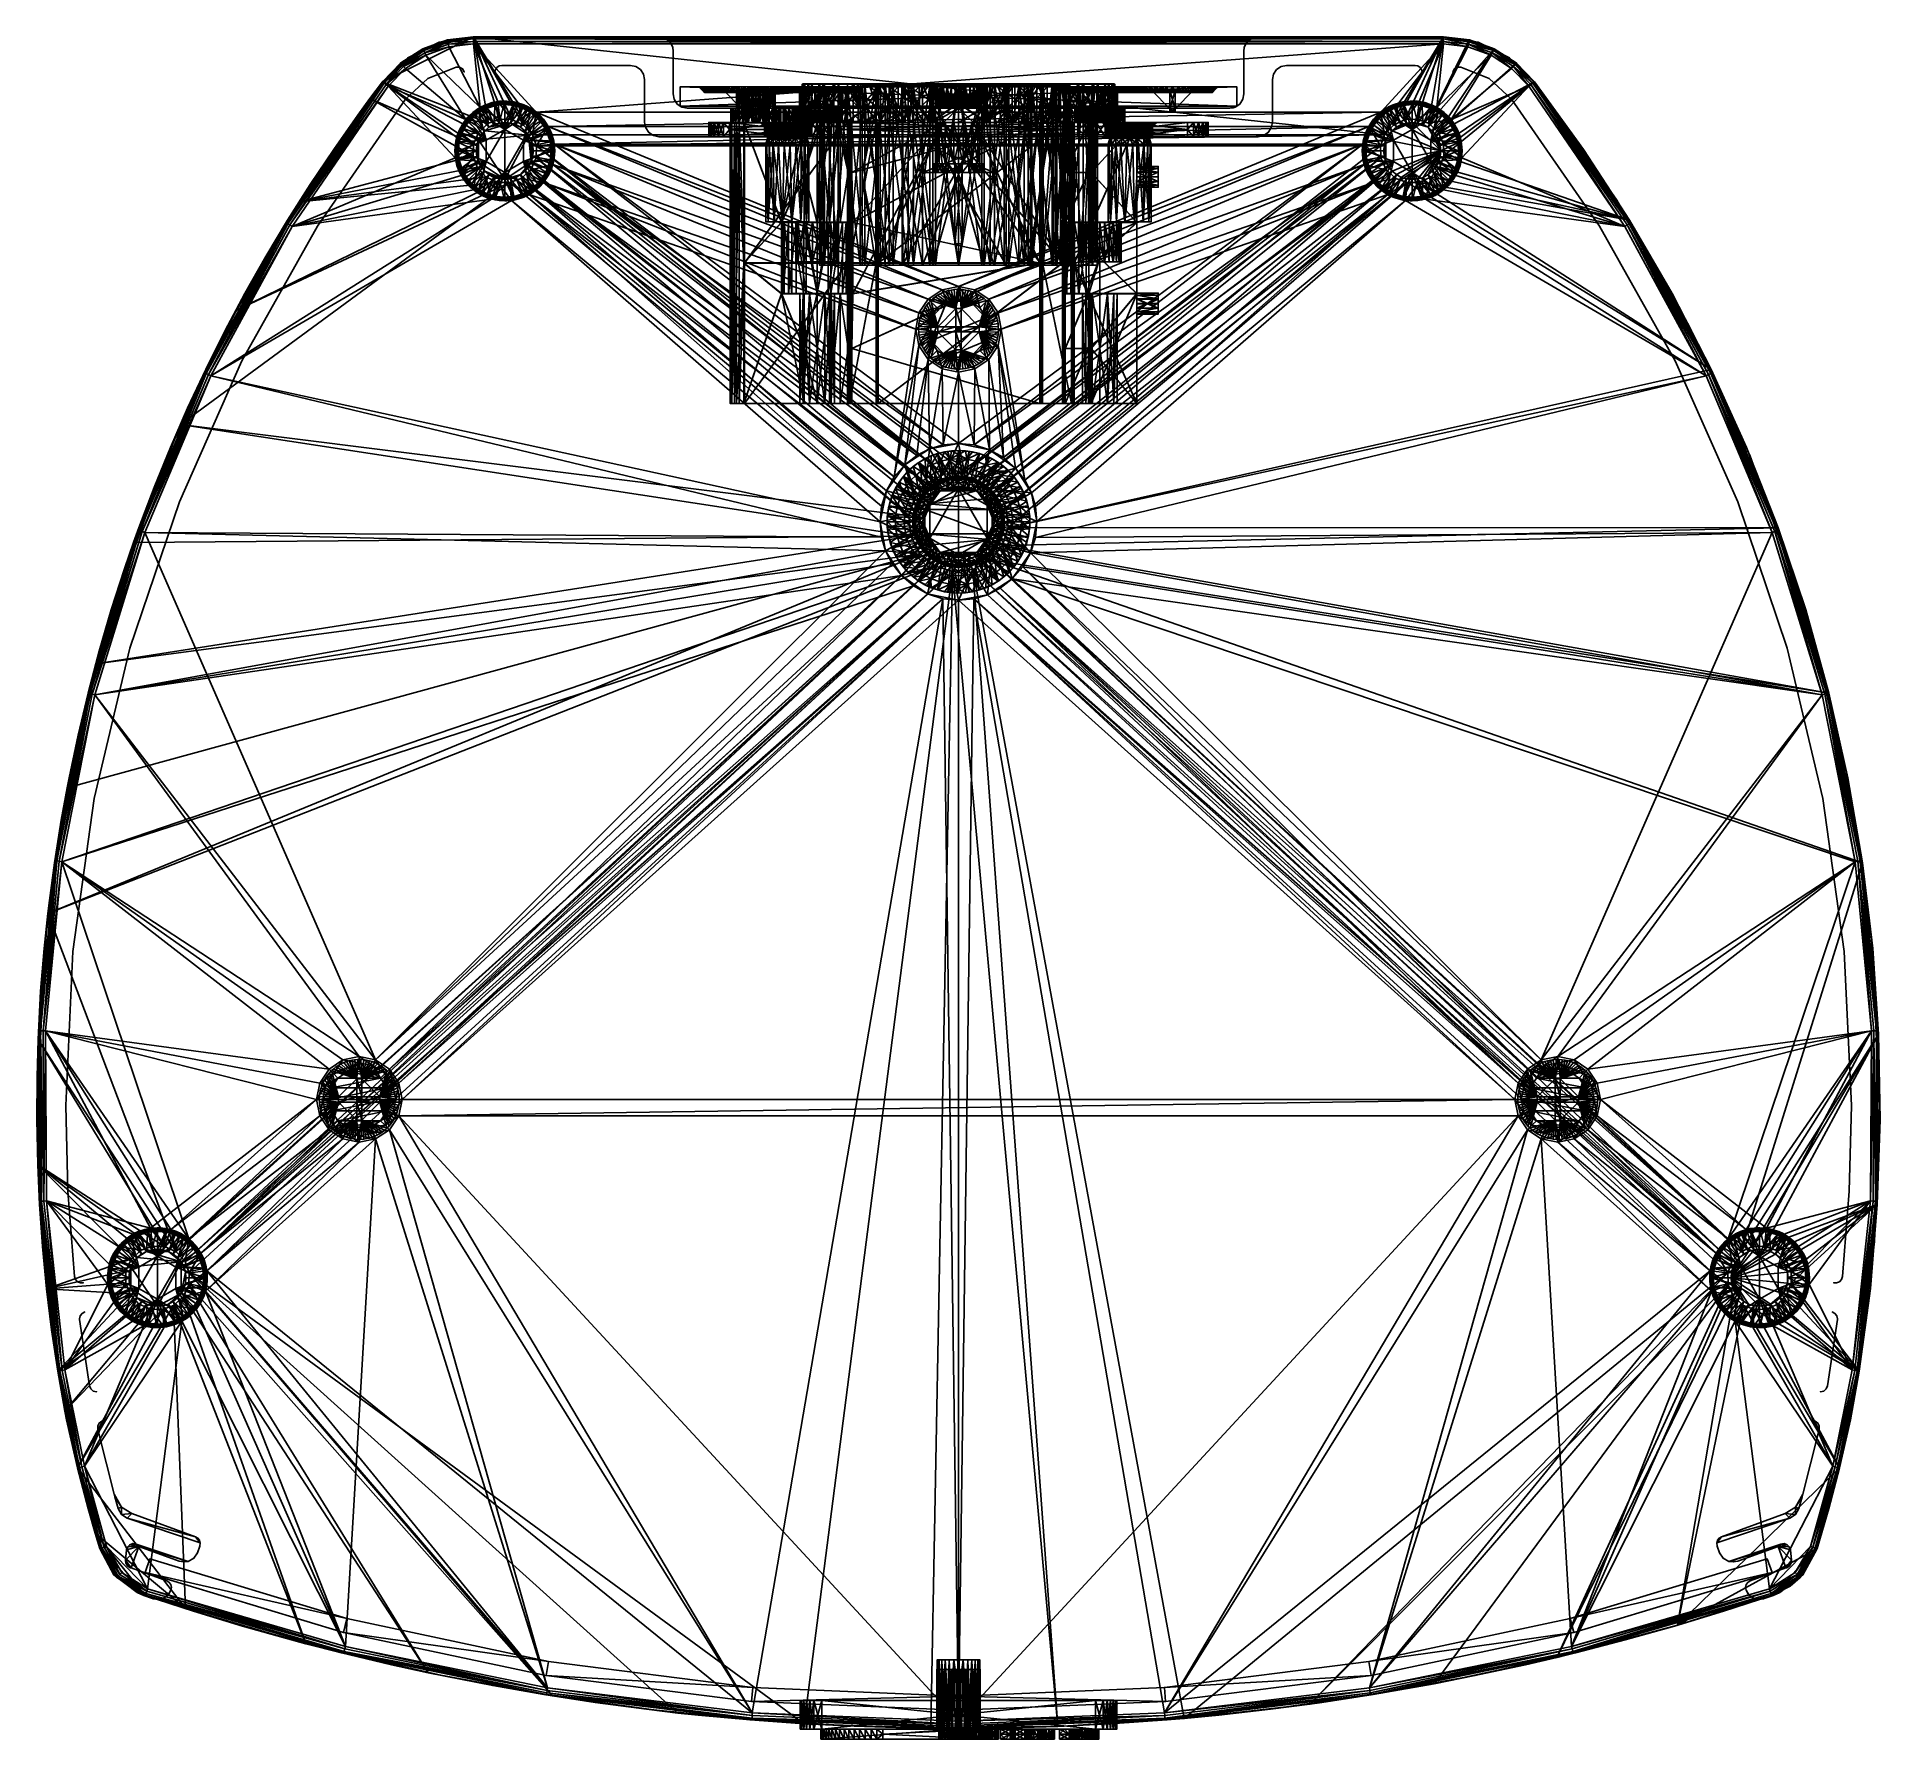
# Model space of a CAD drawing. Header units: millimetres. Extents: x -65 to 65, y -60 to 59.
import ezdxf

# ---------------------------------------------------------------- set-up
doc = ezdxf.new("R2010")
doc.units = ezdxf.units.MM
doc.header["$MEASUREMENT"] = 0
doc.layers.add('Standard', color=7, linetype='Continuous', true_color=0x000000)

msp = doc.modelspace()

# ---------------------------------------------------------------- meshes
at = {"layer": 'Standard'}
mesh = msp.add_polyface(dxfattribs=at)
corners = [(-34, 51.81, -58.5), (-40.36, 56.17, -58.5), (-41.25, 54.99, -58.5), (-34.02, 50.97, -58.5), (-41.25, 54.99, -58.5), (-40.36, 56.17, -58.5), (-40.36, 56.17, -64), (-41.25, 54.99, -62.82), (-46.22, 47.75, -58.5), (-43.79, 51.43, -64), (-39.11, 57.48, -64), (-37.55, 58.49, -64), (-42.1, 53.82, -64), (-34.52, 53.52, -64.5), (-39.97, 55.87, -64.5), (-38.77, 57.11, -64.5), (-35.17, 52.26, -64.5), (-35.27, 50.84, -64.5), (-39, 57.38, -64.35), (-39.07, 57.47, -64.18), (-37.53, 58.46, -64.18), (-37.48, 58.36, -64.35), (-38.89, 57.25, -64.46), (-39, 57.38, -64.35), (-37.48, 58.36, -64.35), (-37.41, 58.2, -64.46), (-40.25, 56.08, -64.35), (-40.34, 56.15, -64.18), (-40.11, 55.98, -64.46), (-40.25, 56.08, -64.35), (-47, 46.22, -64.35), (-47.1, 46.27, -64.18), (-46.86, 46.13, -64.46), (-47, 46.22, -64.35), (-39.09, 57.49, -64.03), (-39.11, 57.48, -64), (-37.55, 58.49, -64), (-40.36, 56.17, -64.03), (-39.11, 57.48, -64), (-40.36, 56.17, -64), (-35.8, 59.12, -64), (-37.55, 58.49, -64.03), (-42.1, 53.82, -64), (-43.79, 51.43, -64), (-40.36, 56.17, -64), (-35.82, 59.08, -64.18), (-37.33, 58.04, -64.5), (-38.77, 57.11, -64.5), (-38.89, 57.25, -64.46), (-37.33, 58.04, -64.5), (-37.41, 58.2, -64.46), (-46.86, 46.13, -64.46), (-40.11, 55.98, -64.46), (-39.97, 55.87, -64.5)]
mesh.append_faces([[corners[k] for k in face] for face in [(0, 1, 2, 2), (3, 0, 2, 2), (4, 5, 6, 6), (4, 6, 7, 7), (8, 4, 9, 9), (7, 9, 4, 4), (6, 5, 10, 10), (10, 5, 11, 11), (7, 12, 9, 9), (12, 7, 6, 6), (13, 14, 15, 15), (16, 17, 14, 14), (18, 19, 20, 20), (18, 20, 21, 21), (22, 23, 24, 24), (22, 24, 25, 25), (26, 27, 19, 19), (26, 19, 18, 18), (28, 29, 23, 23), (28, 23, 22, 22), (30, 31, 27, 27), (30, 27, 26, 26), (32, 33, 29, 29), (32, 29, 28, 28), (34, 35, 36, 36), (35, 34, 37, 37), (38, 37, 39, 39), (40, 41, 36, 36), (27, 42, 37, 37), (43, 42, 27, 27), (37, 42, 44, 44), (36, 41, 34, 34), (34, 41, 20, 20), (34, 20, 19, 19), (37, 34, 19, 19), (37, 19, 27, 27), (41, 45, 20, 20), (31, 43, 27, 27), (46, 47, 48, 48), (49, 48, 50, 50), (51, 52, 53, 53), (52, 48, 47, 47), (52, 47, 53, 53)]])
mesh = msp.add_polyface(dxfattribs=at)
corners = [(-40.36, 56.17, 58.5), (-34, 59.32, 58.5), (-32.94, 53.26, 58.5), (-34, 59.32, 61.25), (-34, 59.32, 58.5), (-40.36, 56.17, 58.5), (-34, 59.32, 64), (-35.8, 59.12, 64), (-37.55, 58.49, 64), (-41.25, 54.99, 58.5), (-41.25, 54.99, 62.82), (-40.36, 56.17, 64), (-39.11, 57.48, 64), (-37.55, 58.49, 64), (-38.77, 57.11, 64.5), (-39.97, 55.87, 64.5), (-34.52, 53.52, 64.5), (-37.33, 58.04, 64.5), (-33.52, 54.37, 64.5), (-35.71, 58.62, 64.5), (-34, 58.82, 64.5), (-37.48, 58.36, 64.35), (-35.79, 58.97, 64.35), (-35.82, 59.08, 64.18), (-37.53, 58.46, 64.18), (-37.41, 58.2, 64.46), (-35.75, 58.8, 64.46), (-35.79, 58.97, 64.35), (-37.48, 58.36, 64.35), (-39, 57.38, 64.35), (-39.07, 57.47, 64.18), (-38.89, 57.25, 64.46), (-39, 57.38, 64.35), (-40.25, 56.08, 64.35), (-40.34, 56.15, 64.18), (-40.11, 55.98, 64.46), (-40.25, 56.08, 64.35), (-35.82, 59.11, 64.03), (-34, 59.32, 64), (-35.8, 59.12, 64), (-39.09, 57.49, 64.03), (-37.55, 58.49, 64), (-39.11, 57.48, 64), (-40.36, 56.17, 64), (-40.36, 56.17, 64.03), (-37.55, 58.49, 64.03), (-42.1, 53.82, 64), (-34, 59.29, 64.18), (-34, 59.32, 64), (-34, 59.17, 64.35), (-34, 59, 64.46), (-34, 59.17, 64.35), (-37.41, 58.2, 64.46), (-37.33, 58.04, 64.5), (-35.71, 58.62, 64.5), (-35.75, 58.8, 64.46), (-38.89, 57.25, 64.46), (-37.33, 58.04, 64.5), (-38.77, 57.11, 64.5), (-34, 58.82, 64.5), (-34, 59, 64.46), (-34, 58.82, 64.5), (-35.71, 58.62, 64.5), (-40.11, 55.98, 64.46), (-39.97, 55.87, 64.5), (-38.77, 57.11, 64.5)]
mesh.append_faces([[corners[k] for k in face] for face in [(0, 1, 2, 2), (3, 4, 5, 5), (6, 3, 7, 7), (5, 8, 3, 3), (9, 10, 11, 11), (9, 11, 5, 5), (3, 8, 7, 7), (11, 12, 5, 5), (12, 13, 5, 5), (14, 15, 16, 16), (14, 16, 17, 17), (18, 19, 17, 17), (19, 18, 20, 20), (21, 22, 23, 23), (21, 23, 24, 24), (25, 26, 27, 27), (25, 27, 28, 28), (29, 21, 24, 24), (29, 24, 30, 30), (31, 25, 28, 28), (31, 28, 32, 32), (33, 29, 30, 30), (33, 30, 34, 34), (35, 31, 32, 32), (35, 32, 36, 36), (37, 38, 39, 39), (40, 41, 42, 42), (42, 43, 44, 44), (42, 44, 40, 40), (39, 41, 45, 45), (39, 45, 37, 37), (44, 43, 46, 46), (41, 40, 45, 45), (40, 30, 24, 24), (40, 24, 45, 45), (44, 34, 30, 30), (44, 30, 40, 40), (45, 24, 23, 23), (45, 23, 37, 37), (47, 48, 37, 37), (47, 37, 23, 23), (23, 22, 49, 49), (23, 49, 47, 47), (27, 26, 50, 50), (27, 50, 51, 51), (52, 53, 54, 54), (52, 54, 55, 55), (53, 52, 56, 56), (57, 56, 58, 58), (59, 60, 55, 55), (61, 55, 62, 62), (63, 64, 65, 65), (63, 65, 56, 56)]])
mesh = msp.add_polyface(dxfattribs=at)
corners = [(-21, 59.32, 0), (-21, 59.32, -58.5), (-34, 59.32, -58.5), (-21, 59.32, 0), (-34, 59.32, 0), (-21, 59.32, 58.5), (-34, 59.32, 58.5), (-20, 58.32, 0), (-20, 58.32, -58.5), (-20.03, 58.58, -58.5), (-20.13, 58.82, -58.5), (-20.13, 58.82, 58.5), (-20.03, 58.58, 58.5), (-20, 58.32, 58.5), (-20, 58.32, 0), (-20.36, 59.09, 58.5), (-20.36, 59.09, -58.5), (-20.66, 59.26, -58.5), (-20.66, 59.26, 58.5), (-21, 59.32, 0), (-21, 59.32, -58.5), (-21, 59.32, 58.5), (-20, 55.32, 0), (-20, 55.32, -58.5), (-20, 58.32, -58.5), (-20, 58.32, 0), (-20, 55.32, 58.5), (-20, 58.32, 58.5), (-19.92, 54.94, -58.5), (-20, 55.32, -58.5), (-20, 55.32, 0), (-19.92, 54.94, 58.5), (-20, 55.32, 0), (-20, 55.32, 58.5), (-19.5, 55.82, -58), (-19.5, 54.45, 0), (-19.5, 55.82, 58), (-34, 59.32, 0), (-34, 59.32, -58.5), (-34, 59.32, -58.5), (-36.41, 58.95, -58.5), (-36.41, 58.95, 58.5), (-34, 59.32, 0), (-34, 59.32, 58.5), (-34, 59.32, 58.5), (-38.6, 57.86, -58.5), (-38.6, 57.86, 58.5), (-40.36, 56.17, 0), (-40.36, 56.17, -58.5), (-40.36, 56.17, 58.5), (-17.88, 55.82, 42.89), (-19.5, 55.82, 58), (-16.99, 55.82, 44), (-15.71, 55.82, 44.62), (-18.2, 55.82, 41.5), (-18.2, 55.82, -41.5), (-19.5, 55.82, -58), (-17.69, 55.82, -43.23), (-18.07, 55.82, -42.4), (-17.1, 55.82, -43.92), (-17.36, 55.42, -43.01), (-17.69, 55.82, -43.23), (-18.07, 55.82, -42.4), (-17.8, 55.42, -41.5), (-17.69, 55.42, -42.29), (-18.2, 55.82, -41.5), (-17.8, 55.42, -41.5), (-18.2, 55.82, -41.5), (-18.07, 55.82, -40.6), (-17.69, 55.42, -40.71), (-17.69, 55.82, -39.77), (-17.8, 55.42, -41.5), (-17.8, 55.55, -41.5), (-17.69, 55.55, -42.29), (-17.69, 55.42, -42.29), (-17.8, 55.42, -41.5), (-17.69, 55.42, -40.71), (-17.69, 55.55, -40.71), (-17.8, 55.55, -41.5)]
mesh.append_faces([[corners[k] for k in face] for face in [(0, 1, 2, 2), (3, 2, 4, 4), (5, 3, 4, 4), (5, 4, 6, 6), (7, 8, 9, 9), (9, 10, 11, 11), (9, 11, 12, 12), (12, 13, 14, 14), (9, 12, 14, 14), (15, 11, 10, 10), (15, 10, 16, 16), (16, 17, 18, 18), (16, 18, 15, 15), (19, 17, 20, 20), (18, 19, 21, 21), (18, 17, 19, 19), (22, 23, 24, 24), (22, 24, 25, 25), (26, 22, 25, 25), (26, 25, 27, 27), (28, 29, 30, 30), (31, 32, 33, 33), (34, 35, 36, 36), (37, 38, 39, 39), (40, 41, 42, 42), (42, 43, 44, 44), (42, 41, 43, 43), (40, 42, 39, 39), (40, 45, 46, 46), (40, 46, 41, 41), (47, 45, 48, 48), (49, 46, 47, 47), (45, 47, 46, 46), (50, 51, 52, 52), (53, 52, 51, 51), (54, 51, 50, 50), (54, 55, 56, 56), (54, 56, 51, 51), (57, 56, 58, 58), (55, 58, 56, 56), (56, 57, 59, 59), (60, 61, 62, 62), (63, 64, 62, 62), (63, 62, 65, 65), (66, 67, 68, 68), (66, 68, 69, 69), (69, 68, 70, 70), (71, 72, 73, 73), (71, 73, 74, 74), (75, 76, 77, 77), (75, 77, 78, 78)]])
mesh = msp.add_polyface(dxfattribs=at)
corners = [(-40.36, 56.17, -58.5), (-32.94, 53.26, -58.5), (-34, 59.32, -58.5), (-33.62, 52.64, -58.5), (-34, 51.81, -58.5), (-33.52, 54.37, -61.5), (-34.52, 53.52, -61.5), (-34.52, 53.52, -64.5), (-35.17, 52.26, -61.5), (-35.27, 50.84, -61.5), (-35.27, 50.84, -64.5), (-35.17, 52.26, -64.5), (-35.17, 52.26, -61.5), (-35.17, 52.26, -64.5), (-34, 51.81, -61.5), (-34.02, 50.97, -61.5), (-35.27, 50.84, -61.5), (-34.85, 49.6, -61.5), (-33.62, 52.64, -61.5), (-35.17, 52.26, -61.5), (-32.94, 53.26, -61.5), (-34.52, 53.52, -61.5), (-34.02, 50.97, -58.5), (-34.02, 50.97, -61.5), (-34, 51.81, -61.5), (-34, 51.81, -58.5), (-33.74, 50.18, -58.5), (-40.36, 56.17, -58.5), (-34, 59.32, -58.5), (-34, 59.32, -61.25), (-34, 59.32, -64), (-35.8, 59.12, -64), (-37.55, 58.49, -64), (-38.77, 57.11, -64.5), (-37.33, 58.04, -64.5), (-34.52, 53.52, -64.5), (-35.71, 58.62, -64.5), (-33.52, 54.37, -64.5), (-34, 58.82, -64.5), (-35.17, 52.26, -64.5), (-39.97, 55.87, -64.5), (-37.48, 58.36, -64.35), (-37.53, 58.46, -64.18), (-35.82, 59.08, -64.18), (-35.79, 58.97, -64.35), (-37.41, 58.2, -64.46), (-37.48, 58.36, -64.35), (-35.79, 58.97, -64.35), (-35.75, 58.8, -64.46), (-35.82, 59.11, -64.03), (-35.8, 59.12, -64), (-34, 59.32, -64), (-37.55, 58.49, -64.03), (-34, 59.29, -64.18), (-34, 59.17, -64.35), (-34, 59.17, -64.35), (-34, 59, -64.46), (-37.41, 58.2, -64.46), (-35.75, 58.8, -64.46), (-35.71, 58.62, -64.5), (-37.33, 58.04, -64.5), (-34, 58.82, -64.5), (-34, 58.82, -64.5), (-34, 59, -64.46)]
mesh.append_faces([[corners[k] for k in face] for face in [(0, 1, 2, 2), (0, 3, 1, 1), (0, 4, 3, 3), (5, 6, 7, 7), (8, 9, 10, 10), (8, 10, 11, 11), (6, 12, 13, 13), (6, 13, 7, 7), (14, 15, 16, 16), (17, 16, 15, 15), (18, 14, 19, 19), (16, 19, 14, 14), (20, 18, 21, 21), (19, 21, 18, 18), (22, 23, 24, 24), (22, 24, 25, 25), (26, 23, 22, 22), (27, 28, 29, 29), (29, 30, 31, 31), (32, 27, 29, 29), (29, 31, 32, 32), (33, 34, 35, 35), (34, 36, 37, 37), (35, 34, 37, 37), (37, 36, 38, 38), (39, 40, 35, 35), (41, 42, 43, 43), (41, 43, 44, 44), (45, 46, 47, 47), (45, 47, 48, 48), (49, 50, 51, 51), (50, 49, 52, 52), (52, 49, 43, 43), (53, 43, 49, 49), (53, 49, 51, 51), (43, 53, 54, 54), (43, 54, 44, 44), (47, 55, 56, 56), (47, 56, 48, 48), (57, 58, 59, 59), (57, 59, 60, 60), (61, 59, 58, 58), (62, 58, 63, 63)]])
mesh = msp.add_polyface(dxfattribs=at)
corners = [(-32.15, 53.54, 58.5), (-32.94, 53.26, 58.5), (-34, 59.32, 58.5), (-31.31, 53.52, 58.5), (-30.48, 53.14, 58.5), (-29.86, 52.46, 58.5), (-30.86, 54.69, 61.5), (-30.86, 54.69, 64.5), (-32.28, 54.79, 64.5), (-32.28, 54.79, 61.5), (-33.52, 54.37, 61.5), (-33.52, 54.37, 64.5), (-34.52, 53.52, 64.5), (-34, 48.6, 61.5), (-34, 48.6, 64.5), (-32.74, 47.95, 64.5), (-32.74, 47.95, 61.5), (-32.74, 47.95, 61.5), (-32.74, 47.95, 64.5), (-31.32, 47.85, 64.5), (-31.32, 47.85, 61.5), (-33.74, 50.18, 61.5), (-34.85, 49.6, 61.5), (-34, 48.6, 61.5), (-33.12, 49.5, 61.5), (-32.74, 47.95, 61.5), (-32.29, 49.12, 61.5), (-31.32, 47.85, 61.5), (-32.94, 53.26, 61.5), (-34.52, 53.52, 61.5), (-33.62, 52.64, 61.5), (-33.52, 54.37, 61.5), (-32.15, 53.54, 61.5), (-32.28, 54.79, 61.5), (-31.31, 53.52, 61.5), (-31.45, 49.1, 61.5), (-30.08, 48.27, 61.5), (-30.66, 49.38, 61.5), (-30.86, 54.69, 61.5), (-30.48, 53.14, 61.5), (-30.48, 53.14, 58.5), (-30.48, 53.14, 61.5), (-31.31, 53.52, 61.5), (-31.31, 53.52, 58.5), (-32.94, 53.26, 58.5), (-32.15, 53.54, 58.5), (-32.15, 53.54, 61.5), (-32.94, 53.26, 61.5), (-33.62, 52.64, 58.5), (-33.62, 52.64, 61.5), (-34, 51.81, 61.5), (-34, 51.81, 58.5), (-32.94, 53.26, 58.5), (-32.94, 53.26, 61.5), (-33.62, 52.64, 61.5), (-33.62, 52.64, 58.5), (-34.02, 50.97, 58.5), (-34, 51.81, 58.5), (-34, 51.81, 61.5), (-34.02, 50.97, 61.5), (-33.12, 49.5, 58.5), (-33.74, 50.18, 58.5), (-33.74, 50.18, 61.5), (-33.12, 49.5, 61.5), (-31.45, 49.1, 58.5), (-32.29, 49.12, 58.5), (-32.29, 49.12, 61.5), (-31.45, 49.1, 61.5), (-33.12, 49.5, 58.5), (-33.12, 49.5, 61.5), (-30.66, 49.38, 58.5), (-30.66, 49.38, 61.5), (-30.86, 54.69, 64.5), (-34, 58.82, 64.5), (-32.28, 54.79, 64.5), (-33.52, 54.37, 64.5), (-29.6, 54.04, 64.5)]
mesh.append_faces([[corners[k] for k in face] for face in [(0, 1, 2, 2), (2, 3, 0, 0), (3, 2, 4, 4), (5, 4, 2, 2), (6, 7, 8, 8), (6, 8, 9, 9), (10, 11, 12, 12), (9, 8, 11, 11), (9, 11, 10, 10), (13, 14, 15, 15), (13, 15, 16, 16), (17, 18, 19, 19), (17, 19, 20, 20), (21, 22, 23, 23), (24, 25, 26, 26), (27, 26, 25, 25), (24, 21, 23, 23), (25, 24, 23, 23), (28, 29, 30, 30), (31, 28, 32, 32), (32, 33, 31, 31), (33, 32, 34, 34), (29, 28, 31, 31), (35, 27, 36, 36), (36, 37, 35, 35), (26, 27, 35, 35), (33, 34, 38, 38), (39, 38, 34, 34), (40, 41, 42, 42), (40, 42, 43, 43), (44, 45, 46, 46), (44, 46, 47, 47), (48, 49, 50, 50), (48, 50, 51, 51), (52, 53, 54, 54), (52, 54, 55, 55), (45, 43, 42, 42), (45, 42, 46, 46), (56, 57, 58, 58), (56, 58, 59, 59), (60, 61, 62, 62), (60, 62, 63, 63), (64, 65, 66, 66), (64, 66, 67, 67), (65, 68, 69, 69), (65, 69, 66, 66), (70, 64, 67, 67), (70, 67, 71, 71), (61, 56, 59, 59), (61, 59, 62, 62), (72, 73, 74, 74), (75, 74, 73, 73), (76, 73, 72, 72)]])
mesh = msp.add_polyface(dxfattribs=at)
corners = [(-32.15, 53.54, -58.5), (-34, 59.32, -58.5), (-32.94, 53.26, -58.5), (-31.31, 53.52, -58.5), (-30.48, 53.14, -58.5), (-29.86, 52.46, -58.5), (-30.86, 54.69, -61.5), (-32.28, 54.79, -61.5), (-32.28, 54.79, -64.5), (-30.86, 54.69, -64.5), (-29.6, 54.04, -61.5), (-30.86, 54.69, -61.5), (-30.86, 54.69, -64.5), (-33.52, 54.37, -61.5), (-34.52, 53.52, -64.5), (-33.52, 54.37, -64.5), (-33.12, 49.5, -61.5), (-32.29, 49.12, -61.5), (-32.74, 47.95, -61.5), (-31.32, 47.85, -61.5), (-34, 48.6, -61.5), (-33.74, 50.18, -61.5), (-33.52, 54.37, -61.5), (-32.15, 53.54, -61.5), (-32.94, 53.26, -61.5), (-32.28, 54.79, -61.5), (-31.31, 53.52, -61.5), (-34.52, 53.52, -61.5), (-30.08, 48.27, -61.5), (-31.45, 49.1, -61.5), (-30.66, 49.38, -61.5), (-30.86, 54.69, -61.5), (-30.48, 53.14, -61.5), (-30.48, 53.14, -58.5), (-31.31, 53.52, -58.5), (-31.31, 53.52, -61.5), (-30.48, 53.14, -61.5), (-32.94, 53.26, -58.5), (-32.94, 53.26, -61.5), (-32.15, 53.54, -61.5), (-32.15, 53.54, -58.5), (-33.62, 52.64, -58.5), (-34, 51.81, -58.5), (-34, 51.81, -61.5), (-33.62, 52.64, -61.5), (-32.94, 53.26, -58.5), (-33.62, 52.64, -58.5), (-33.62, 52.64, -61.5), (-32.94, 53.26, -61.5), (-33.74, 50.18, -58.5), (-33.12, 49.5, -58.5), (-33.12, 49.5, -61.5), (-33.74, 50.18, -61.5), (-31.45, 49.1, -58.5), (-31.45, 49.1, -61.5), (-32.29, 49.12, -61.5), (-32.29, 49.12, -58.5), (-33.12, 49.5, -58.5), (-33.12, 49.5, -61.5), (-30.66, 49.38, -58.5), (-30.66, 49.38, -61.5), (-34.02, 50.97, -61.5), (-32.28, 54.79, -64.5), (-33.52, 54.37, -64.5), (-34, 58.82, -64.5), (-30.86, 54.69, -64.5), (-29.6, 54.04, -64.5)]
mesh.append_faces([[corners[k] for k in face] for face in [(0, 1, 2, 2), (1, 0, 3, 3), (3, 4, 1, 1), (5, 1, 4, 4), (6, 7, 8, 8), (6, 8, 9, 9), (10, 11, 12, 12), (13, 14, 15, 15), (7, 13, 15, 15), (7, 15, 8, 8), (16, 17, 18, 18), (19, 18, 17, 17), (16, 20, 21, 21), (18, 20, 16, 16), (22, 23, 24, 24), (23, 22, 25, 25), (25, 26, 23, 23), (27, 22, 24, 24), (28, 29, 30, 30), (25, 31, 26, 26), (32, 26, 31, 31), (33, 34, 35, 35), (33, 35, 36, 36), (37, 38, 39, 39), (37, 39, 40, 40), (41, 42, 43, 43), (41, 43, 44, 44), (45, 46, 47, 47), (45, 47, 48, 48), (40, 39, 35, 35), (40, 35, 34, 34), (49, 50, 51, 51), (49, 51, 52, 52), (53, 54, 55, 55), (53, 55, 56, 56), (57, 56, 55, 55), (57, 55, 58, 58), (59, 60, 54, 54), (59, 54, 53, 53), (49, 52, 61, 61), (62, 63, 64, 64), (65, 62, 64, 64), (64, 66, 65, 65)]])
mesh = msp.add_polyface(dxfattribs=at)
corners = [(-2.26, 28, 58.5), (-29.98, 50, 58.5), (-29.6, 50.83, 58.5), (-1.01, 28.67, 58.5), (-29.58, 51.67, 58.5), (29.86, 52.46, 58.5), (-29.86, 52.46, 58.5), (-34, 59.32, 58.5), (-28.75, 53.04, 61.5), (-28.75, 53.04, 64.5), (-29.6, 54.04, 64.5), (-29.6, 54.04, 61.5), (-30.86, 54.69, 64.5), (-30.86, 54.69, 61.5), (-31.32, 47.85, 61.5), (-31.32, 47.85, 64.5), (-30.08, 48.27, 64.5), (-30.08, 48.27, 61.5), (-29.08, 49.12, 61.5), (-29.08, 49.12, 64.5), (-28.43, 50.38, 64.5), (-28.43, 50.38, 61.5), (-28.33, 51.8, 61.5), (-28.33, 51.8, 64.5), (-28.75, 53.04, 64.5), (-28.75, 53.04, 61.5), (-28.43, 50.38, 61.5), (-28.43, 50.38, 64.5), (-29.08, 49.12, 64.5), (-29.08, 49.12, 61.5), (-30.66, 49.38, 61.5), (-30.08, 48.27, 61.5), (-29.08, 49.12, 61.5), (-28.43, 50.38, 61.5), (-29.98, 50, 61.5), (-28.33, 51.8, 61.5), (-29.6, 50.83, 61.5), (-29.6, 54.04, 61.5), (-30.86, 54.69, 61.5), (-30.48, 53.14, 61.5), (-29.86, 52.46, 61.5), (-28.75, 53.04, 61.5), (-29.58, 51.67, 61.5), (-29.86, 52.46, 58.5), (-29.58, 51.67, 58.5), (-29.58, 51.67, 61.5), (-29.86, 52.46, 61.5), (-29.86, 52.46, 58.5), (-29.86, 52.46, 61.5), (-30.48, 53.14, 61.5), (-30.48, 53.14, 58.5), (-29.98, 50, 58.5), (-30.66, 49.38, 58.5), (-30.66, 49.38, 61.5), (-29.98, 50, 61.5), (-29.58, 51.67, 58.5), (-29.6, 50.83, 58.5), (-29.6, 50.83, 61.5), (-29.58, 51.67, 61.5), (-29.6, 50.83, 58.5), (-29.98, 50, 58.5), (-29.98, 50, 61.5), (-29.6, 50.83, 61.5), (34, 59.32, 58.5), (-34, 59.32, 58.5), (-34, 59.32, 61.25), (0, 59.32, 64), (-34, 59.32, 64), (-2.77, 39.97, 64.5), (-28.43, 50.38, 64.5), (-29.08, 49.12, 64.5), (-3, 38.82, 64.5), (-30.08, 48.27, 64.5), (-28.75, 53.04, 64.5), (0, 41.82, 64.5), (-29.6, 54.04, 64.5), (34, 58.82, 64.5), (-34, 58.82, 64.5), (-28.33, 51.8, 64.5), (-2.12, 40.94, 64.5), (-1.15, 41.59, 64.5), (29.6, 54.04, 64.5), (34, 59, 64.46), (-34, 59.17, 64.35), (-34, 59, 64.46), (34, 58.82, 64.5), (-34, 59, 64.46), (-34, 58.82, 64.5), (34, 59.17, 64.35), (-34, 59.29, 64.18), (-34, 59.17, 64.35), (-34, 59.29, 64.18), (0, 59.32, 64), (-34, 59.32, 64), (34, 59.29, 64.18), (0, 59.32, 64)]
mesh.append_faces([[corners[k] for k in face] for face in [(0, 1, 2, 2), (3, 2, 4, 4), (5, 6, 7, 7), (8, 9, 10, 10), (8, 10, 11, 11), (11, 10, 12, 12), (11, 12, 13, 13), (14, 15, 16, 16), (14, 16, 17, 17), (18, 19, 20, 20), (18, 20, 21, 21), (22, 23, 24, 24), (22, 24, 25, 25), (26, 27, 23, 23), (26, 23, 22, 22), (17, 16, 28, 28), (17, 28, 29, 29), (30, 31, 32, 32), (33, 34, 32, 32), (30, 32, 34, 34), (35, 36, 33, 33), (34, 33, 36, 36), (37, 38, 39, 39), (37, 39, 40, 40), (41, 42, 35, 35), (36, 35, 42, 42), (41, 37, 40, 40), (42, 41, 40, 40), (43, 44, 45, 45), (43, 45, 46, 46), (47, 48, 49, 49), (47, 49, 50, 50), (51, 52, 53, 53), (51, 53, 54, 54), (55, 56, 57, 57), (55, 57, 58, 58), (59, 60, 61, 61), (59, 61, 62, 62), (63, 64, 65, 65), (66, 65, 67, 67), (68, 69, 70, 70), (71, 70, 72, 72), (73, 74, 75, 75), (76, 77, 75, 75), (78, 69, 79, 79), (73, 78, 80, 80), (73, 80, 74, 74), (74, 81, 75, 75), (82, 83, 84, 84), (85, 86, 87, 87), (88, 89, 90, 90), (91, 92, 93, 93), (94, 95, 91, 91)]])
mesh = msp.add_polyface(dxfattribs=at)
corners = [(-29.58, 51.67, 58.5), (-29.86, 52.46, 58.5), (29.86, 52.46, 58.5), (29.58, 51.67, 58.5), (-34, 59.32, 58.5), (34, 59.32, 58.5), (29.98, 50, 58.5), (1.66, 28.4, 58.5), (29.6, 50.83, 58.5), (28.75, 53.04, 61.5), (28.75, 53.04, 64.5), (28.33, 51.8, 64.5), (28.33, 51.8, 61.5), (28.43, 50.38, 61.5), (28.43, 50.38, 64.5), (29.08, 49.12, 64.5), (29.08, 49.12, 61.5), (28.33, 51.8, 61.5), (28.33, 51.8, 64.5), (28.43, 50.38, 64.5), (28.43, 50.38, 61.5), (30.08, 48.27, 61.5), (30.08, 48.27, 64.5), (31.32, 47.85, 64.5), (29.08, 49.12, 61.5), (29.08, 49.12, 64.5), (29.6, 54.04, 61.5), (29.6, 54.04, 64.5), (28.75, 53.04, 64.5), (28.75, 53.04, 61.5), (30.86, 54.69, 61.5), (30.86, 54.69, 64.5), (28.43, 50.38, 61.5), (29.08, 49.12, 61.5), (29.98, 50, 61.5), (30.66, 49.38, 61.5), (28.33, 51.8, 61.5), (29.6, 50.83, 61.5), (30.08, 48.27, 61.5), (31.45, 49.1, 61.5), (28.75, 53.04, 61.5), (29.58, 51.67, 61.5), (29.86, 52.46, 61.5), (29.6, 54.04, 61.5), (30.48, 53.14, 61.5), (30.86, 54.69, 61.5), (29.6, 50.83, 58.5), (29.58, 51.67, 58.5), (29.58, 51.67, 61.5), (29.6, 50.83, 61.5), (30.66, 49.38, 58.5), (29.98, 50, 58.5), (29.98, 50, 61.5), (30.66, 49.38, 61.5), (29.98, 50, 58.5), (29.6, 50.83, 58.5), (29.6, 50.83, 61.5), (29.98, 50, 61.5), (31.45, 49.1, 58.5), (30.66, 49.38, 58.5), (30.66, 49.38, 61.5), (31.31, 53.52, 58.5), (30.48, 53.14, 61.5), (30.48, 53.14, 58.5), (29.86, 52.46, 58.5), (29.86, 52.46, 61.5), (29.58, 51.67, 61.5), (29.58, 51.67, 58.5), (30.48, 53.14, 58.5), (30.48, 53.14, 61.5), (34, 59.32, 64), (34, 59.32, 58.5), (0, 59.32, 64), (-34, 59.32, 61.25), (2.12, 40.94, 64.5), (28.43, 50.38, 64.5), (28.33, 51.8, 64.5), (2.77, 39.97, 64.5), (29.08, 49.12, 64.5), (0, 41.82, 64.5), (28.75, 53.04, 64.5), (29.6, 54.04, 64.5), (34, 58.82, 64.5), (-29.6, 54.04, 64.5), (1.15, 41.59, 64.5), (0, 59.32, 64), (34, 59.29, 64.18), (34, 59.32, 64), (34, 59, 64.46), (34, 59.17, 64.35), (-34, 59.17, 64.35), (34, 58.82, 64.5), (34, 59, 64.46), (-34, 59, 64.46), (34, 59.17, 64.35), (34, 59.29, 64.18), (-34, 59.29, 64.18)]
mesh.append_faces([[corners[k] for k in face] for face in [(0, 1, 2, 2), (2, 3, 0, 0), (4, 5, 2, 2), (6, 7, 8, 8), (9, 10, 11, 11), (9, 11, 12, 12), (13, 14, 15, 15), (13, 15, 16, 16), (17, 18, 19, 19), (17, 19, 20, 20), (21, 22, 23, 23), (24, 25, 22, 22), (24, 22, 21, 21), (26, 27, 28, 28), (26, 28, 29, 29), (30, 31, 27, 27), (30, 27, 26, 26), (32, 33, 34, 34), (35, 34, 33, 33), (36, 32, 37, 37), (34, 37, 32, 32), (38, 39, 35, 35), (33, 38, 35, 35), (40, 36, 41, 41), (37, 41, 36, 36), (40, 42, 43, 43), (42, 40, 41, 41), (43, 44, 45, 45), (42, 44, 43, 43), (46, 47, 48, 48), (46, 48, 49, 49), (50, 51, 52, 52), (50, 52, 53, 53), (54, 55, 56, 56), (54, 56, 57, 57), (58, 59, 60, 60), (61, 62, 63, 63), (64, 65, 66, 66), (64, 66, 67, 67), (68, 69, 65, 65), (68, 65, 64, 64), (70, 71, 72, 72), (73, 72, 71, 71), (74, 75, 76, 76), (77, 78, 75, 75), (79, 80, 81, 81), (81, 82, 83, 83), (84, 76, 80, 80), (85, 86, 87, 87), (88, 89, 90, 90), (91, 92, 93, 93), (94, 95, 96, 96)]])
mesh = msp.add_polyface(dxfattribs=at)
corners = [(-29.58, 51.67, -58.5), (29.86, 52.46, -58.5), (-29.86, 52.46, -58.5), (-34, 59.32, -58.5), (-28.75, 53.04, -61.5), (-29.6, 54.04, -61.5), (-29.6, 54.04, -64.5), (-28.75, 53.04, -64.5), (-30.86, 54.69, -64.5), (-29.08, 49.12, -61.5), (-28.43, 50.38, -61.5), (-28.43, 50.38, -64.5), (-29.08, 49.12, -64.5), (-28.33, 51.8, -61.5), (-28.75, 53.04, -61.5), (-28.75, 53.04, -64.5), (-28.33, 51.8, -64.5), (-28.43, 50.38, -61.5), (-28.43, 50.38, -64.5), (-30.08, 48.27, -61.5), (-29.08, 49.12, -61.5), (-29.08, 49.12, -64.5), (-30.08, 48.27, -64.5), (-30.66, 49.38, -61.5), (-29.08, 49.12, -61.5), (-30.08, 48.27, -61.5), (-28.43, 50.38, -61.5), (-29.98, 50, -61.5), (-28.33, 51.8, -61.5), (-29.6, 50.83, -61.5), (-29.6, 54.04, -61.5), (-30.48, 53.14, -61.5), (-30.86, 54.69, -61.5), (-29.86, 52.46, -61.5), (-28.75, 53.04, -61.5), (-29.58, 51.67, -61.5), (-29.86, 52.46, -58.5), (-29.86, 52.46, -61.5), (-29.58, 51.67, -61.5), (-29.58, 51.67, -58.5), (-29.86, 52.46, -58.5), (-30.48, 53.14, -58.5), (-30.48, 53.14, -61.5), (-29.86, 52.46, -61.5), (-30.66, 49.38, -58.5), (-29.98, 50, -58.5), (-29.98, 50, -61.5), (-30.66, 49.38, -61.5), (-29.58, 51.67, -58.5), (-29.58, 51.67, -61.5), (-29.6, 50.83, -61.5), (-29.6, 50.83, -58.5), (-29.98, 50, -58.5), (-29.6, 50.83, -58.5), (-29.6, 50.83, -61.5), (-29.98, 50, -61.5), (34, 59.32, -58.5), (-34, 59.32, -61.25), (-34, 59.32, -58.5), (0, 59.32, -64), (-34, 59.32, -64), (28.75, 53.04, -64.5), (-28.33, 51.8, -64.5), (-28.75, 53.04, -64.5), (29.6, 54.04, -64.5), (-29.6, 54.04, -64.5), (34, 58.82, -64.5), (-34, 58.82, -64.5), (34, 59, -64.46), (-34, 59, -64.46), (-34, 59.17, -64.35), (34, 58.82, -64.5), (-34, 58.82, -64.5), (34, 59.17, -64.35), (-34, 59.17, -64.35), (-34, 59.29, -64.18), (-34, 59.29, -64.18), (-34, 59.32, -64), (0, 59.32, -64)]
mesh.append_faces([[corners[k] for k in face] for face in [(0, 1, 2, 2), (1, 3, 2, 2), (4, 5, 6, 6), (4, 6, 7, 7), (5, 8, 6, 6), (9, 10, 11, 11), (9, 11, 12, 12), (13, 14, 15, 15), (13, 15, 16, 16), (17, 13, 16, 16), (17, 16, 18, 18), (19, 20, 21, 21), (19, 21, 22, 22), (23, 24, 25, 25), (26, 24, 27, 27), (23, 27, 24, 24), (28, 26, 29, 29), (27, 29, 26, 26), (30, 31, 32, 32), (30, 33, 31, 31), (34, 28, 35, 35), (29, 35, 28, 28), (34, 33, 30, 30), (35, 33, 34, 34), (36, 37, 38, 38), (36, 38, 39, 39), (40, 41, 42, 42), (40, 42, 43, 43), (44, 45, 46, 46), (44, 46, 47, 47), (48, 49, 50, 50), (48, 50, 51, 51), (52, 53, 54, 54), (52, 54, 55, 55), (56, 57, 58, 58), (59, 60, 57, 57), (61, 62, 63, 63), (64, 63, 65, 65), (66, 65, 67, 67), (68, 69, 70, 70), (71, 72, 69, 69), (73, 74, 75, 75), (76, 77, 78, 78)]])
mesh = msp.add_polyface(dxfattribs=at)
corners = [(30.66, 49.38, -58.5), (3.35, 26.33, -58.5), (31.45, 49.1, -58.5), (29.58, 51.67, -58.5), (0.41, 28.8, -58.5), (29.6, 50.83, -58.5), (29.86, 52.46, -58.5), (-29.58, 51.67, -58.5), (-34, 59.32, -58.5), (34, 59.32, -58.5), (29.98, 50, -58.5), (1.66, 28.4, -58.5), (2.68, 27.58, -58.5), (28.75, 53.04, -61.5), (28.33, 51.8, -61.5), (28.33, 51.8, -64.5), (28.75, 53.04, -64.5), (28.43, 50.38, -61.5), (29.08, 49.12, -61.5), (29.08, 49.12, -64.5), (28.43, 50.38, -64.5), (28.33, 51.8, -61.5), (28.43, 50.38, -61.5), (28.43, 50.38, -64.5), (28.33, 51.8, -64.5), (29.08, 49.12, -61.5), (30.08, 48.27, -64.5), (29.08, 49.12, -64.5), (29.6, 54.04, -61.5), (28.75, 53.04, -61.5), (28.75, 53.04, -64.5), (29.6, 54.04, -64.5), (28.43, 50.38, -61.5), (29.98, 50, -61.5), (29.08, 49.12, -61.5), (28.33, 51.8, -61.5), (29.6, 50.83, -61.5), (28.75, 53.04, -61.5), (29.58, 51.67, -61.5), (29.6, 54.04, -61.5), (29.86, 52.46, -61.5), (29.6, 50.83, -58.5), (29.58, 51.67, -61.5), (29.58, 51.67, -58.5), (34, 59.32, -64), (0, 59.32, -64), (34, 59.32, -58.5), (-34, 59.32, -61.25), (28.75, 53.04, -64.5), (28.33, 51.8, -64.5), (-28.33, 51.8, -64.5), (29.6, 54.04, -64.5), (-28.75, 53.04, -64.5), (5.5, 25.33, -64.5), (5.39, 26.39, -64.5), (31.32, 47.85, -64.5), (30.08, 48.27, -64.5), (2.17, 30.37, -64.5), (1.09, 30.71, -64.5), (28.43, 50.38, -64.5), (3.16, 29.82, -64.5), (4, 29.09, -64.5), (29.08, 49.12, -64.5), (4.65, 28.25, -64.5), (-29.6, 54.04, -64.5), (34, 58.82, -64.5), (-0.01, 30.82, -64.5), (0, 59.32, -64), (34, 59.32, -64), (34, 59.29, -64.18), (34, 59, -64.46), (-34, 59.17, -64.35), (34, 59.17, -64.35), (34, 58.82, -64.5), (-34, 59, -64.46), (34, 59.17, -64.35), (-34, 59.29, -64.18), (34, 59.29, -64.18), (-34, 59.29, -64.18), (0, 59.32, -64)]
mesh.append_faces([[corners[k] for k in face] for face in [(0, 1, 2, 2), (3, 4, 5, 5), (6, 7, 3, 3), (8, 6, 9, 9), (10, 5, 11, 11), (10, 12, 0, 0), (7, 4, 3, 3), (13, 14, 15, 15), (13, 15, 16, 16), (17, 18, 19, 19), (17, 19, 20, 20), (21, 22, 23, 23), (21, 23, 24, 24), (25, 26, 27, 27), (28, 29, 30, 30), (28, 30, 31, 31), (32, 33, 34, 34), (35, 36, 32, 32), (33, 32, 36, 36), (37, 38, 35, 35), (36, 35, 38, 38), (37, 39, 40, 40), (40, 38, 37, 37), (41, 42, 43, 43), (44, 45, 46, 46), (47, 46, 45, 45), (48, 49, 50, 50), (51, 48, 52, 52), (53, 54, 55, 55), (56, 55, 54, 54), (57, 58, 59, 59), (58, 49, 59, 59), (59, 60, 57, 57), (61, 60, 62, 62), (60, 59, 62, 62), (62, 56, 63, 63), (64, 65, 51, 51), (66, 49, 58, 58), (67, 68, 69, 69), (70, 71, 72, 72), (73, 74, 70, 70), (75, 76, 77, 77), (69, 78, 79, 79)]])
mesh = msp.add_polyface(dxfattribs=at)
corners = [(19.5, 55.82, -58), (-19.5, 54.45, -58), (-19.5, 55.82, -58), (-3.25, 55.82, 29.67), (-11.8, 55.82, 41.5), (-12.12, 55.82, 42.89), (-10.61, 55.82, 32.02), (-12.12, 55.82, 40.11), (-10.53, 55.82, 22.66), (-11.15, 55.82, 19), (-11.71, 55.82, 26.26), (-11.89, 55.82, 31.4), (-9.19, 55.82, 32.02), (-12.98, 55.82, 12.59), (-13.36, 55.82, 13.06), (-12.98, 55.82, 25.41), (-10.38, 55.82, 14.93), (-12.85, 55.82, 12), (-10.61, 55.82, 5.02), (-11.89, 55.82, 4.4), (-12.98, 55.82, -1.59), (-12.85, 55.82, -1), (-11.71, 55.82, -0.74), (-12.98, 55.82, -14.41), (-13.36, 55.82, -13.94), (-11.15, 55.82, -8), (-10.38, 55.82, -12.07), (-10.53, 55.82, -4.34), (-12.85, 55.82, -15), (-10.27, 55.82, -1.28), (-12.31, 55.82, -39.77), (-8.18, 55.82, -15.57), (-11.93, 55.82, -40.6), (-12.98, 55.82, -15.59), (-1, 55.82, -27.05), (-11.93, 55.82, -42.4), (-11.8, 55.82, -41.5), (-4.86, 55.82, -18.04), (-7.9, 55.82, 31.4), (-10.27, 55.82, 25.72), (-8.75, 55.82, 25.92), (-9.19, 55.82, 5.02), (-7.9, 55.82, 4.4), (-8.18, 55.82, 11.43), (-7.02, 55.82, 3.29), (-8.75, 55.82, -1.08), (-1.6, 55.82, -25.8), (-12.2, 55.42, -41.5), (-11.8, 55.82, -41.5), (-11.93, 55.82, -42.4), (-12.31, 55.42, -42.29), (-12.31, 55.82, -43.23), (-12.64, 55.42, -39.99), (-12.31, 55.82, -39.77), (-11.93, 55.82, -40.6), (-12.31, 55.42, -40.71), (-12.2, 55.42, -41.5), (-11.8, 55.82, -41.5), (-12.2, 55.42, -41.5), (-12.31, 55.42, -42.29), (-12.31, 55.55, -42.29), (-12.2, 55.55, -41.5), (-12.64, 55.42, -39.99), (-12.31, 55.42, -40.71), (-12.31, 55.55, -40.71), (-12.2, 55.42, -41.5), (-12.2, 55.55, -41.5), (20.13, 58.82, 58.5), (-20.13, 58.82, 58.5), (-20.36, 59.09, 58.5), (20.66, 59.26, 58.5), (-20.66, 59.26, 58.5), (-21, 59.32, 58.5), (20.36, 59.09, 58.5)]
mesh.append_faces([[corners[k] for k in face] for face in [(0, 1, 2, 2), (3, 4, 5, 5), (6, 7, 4, 4), (8, 9, 10, 10), (6, 11, 7, 7), (6, 4, 12, 12), (13, 14, 9, 9), (9, 15, 10, 10), (16, 17, 13, 13), (17, 18, 19, 19), (16, 18, 17, 17), (13, 9, 16, 16), (20, 21, 22, 22), (23, 24, 25, 25), (26, 23, 25, 25), (22, 25, 20, 20), (25, 22, 27, 27), (26, 28, 23, 23), (29, 27, 22, 22), (30, 31, 32, 32), (28, 26, 33, 33), (34, 35, 36, 36), (36, 32, 37, 37), (33, 31, 30, 30), (4, 3, 38, 38), (8, 39, 40, 40), (10, 39, 8, 8), (41, 18, 16, 16), (38, 12, 4, 4), (42, 41, 43, 43), (43, 44, 42, 42), (16, 43, 41, 41), (45, 27, 29, 29), (31, 37, 32, 32), (37, 46, 36, 36), (26, 31, 33, 33), (47, 48, 49, 49), (47, 49, 50, 50), (50, 49, 51, 51), (52, 53, 54, 54), (52, 54, 55, 55), (56, 55, 54, 54), (56, 54, 57, 57), (58, 59, 60, 60), (58, 60, 61, 61), (62, 63, 64, 64), (65, 66, 64, 64), (65, 64, 63, 63), (67, 68, 69, 69), (70, 71, 72, 72), (73, 69, 71, 71)]])
mesh = msp.add_polyface(dxfattribs=at)
corners = [(19, 54.32, -58), (-19.5, 54.45, -58), (19.5, 54.45, -58), (19.5, 55.82, 58), (13.01, 55.82, 44), (12.12, 55.82, 42.89), (14.29, 55.82, 44.62), (10.38, 55.82, 23.07), (12.12, 55.82, 40.11), (13.01, 55.82, 39), (8.18, 55.82, 26.57), (0.86, 55.82, 30.12), (11.8, 55.82, 41.5), (15.71, 55.82, 44.62), (17.88, 55.82, -40.11), (13.1, 55.82, 9.1), (17.88, 55.82, 40.11), (17, 55.82, 39), (14.29, 55.82, 38.38), (11.15, 55.82, 19), (10.53, 55.82, 15.34), (11.71, 55.82, 11.74), (10.27, 55.82, 12.28), (8.75, 55.82, 12.08), (12.73, 55.82, 10.59), (15.71, 55.82, 38.38), (13.1, 55.82, -17.9), (12.78, 55.82, 7.71), (11.15, 55.82, -8), (11.9, 55.82, 6.6), (10.61, 55.82, 5.98), (10.38, 55.82, -3.93), (9.19, 55.82, 5.98), (-12.12, 55.82, 42.89), (10.27, 55.82, -14.72), (8.75, 55.82, -14.92), (10.53, 55.82, -11.66), (10.61, 55.82, -21.02), (12.12, 55.82, -40.11), (9.19, 55.82, -21.02), (11.71, 55.82, -15.26), (12.73, 55.82, -16.41), (14.29, 55.82, -38.38), (11.9, 55.82, -20.4), (12.78, 55.82, -19.29), (15.71, 55.82, -38.38), (13.01, 55.82, -39), (11.8, 55.82, -41.5), (19.5, 55.82, -58), (12.12, 55.82, -42.89), (13.01, 55.82, -44), (14.29, 55.82, -44.62), (15.71, 55.82, -44.62), (0.36, 55.82, -27.36), (17, 55.82, -39), (17, 55.82, -44), (7.91, 55.82, -20.4), (-19.5, 55.82, 58), (19.5, 54.45, 58), (19.5, 55.82, 58), (-20.36, 59.09, 58.5), (20.36, 59.09, 58.5), (20.13, 58.82, 58.5), (-21, 59.32, 58.5), (21, 59.32, 58.5), (20.66, 59.26, 58.5)]
mesh.append_faces([[corners[k] for k in face] for face in [(0, 1, 2, 2), (3, 4, 5, 5), (3, 6, 4, 4), (7, 8, 9, 9), (10, 8, 7, 7), (11, 5, 12, 12), (6, 3, 13, 13), (14, 15, 16, 16), (15, 17, 16, 16), (18, 19, 7, 7), (20, 21, 22, 22), (22, 23, 20, 20), (21, 20, 19, 19), (24, 21, 19, 19), (25, 19, 18, 18), (24, 19, 25, 25), (26, 27, 15, 15), (24, 25, 17, 17), (28, 29, 27, 27), (24, 17, 15, 15), (18, 7, 9, 9), (30, 31, 32, 32), (8, 10, 12, 12), (5, 33, 3, 3), (29, 31, 30, 30), (34, 35, 36, 36), (37, 38, 39, 39), (40, 34, 36, 36), (40, 28, 41, 41), (41, 28, 27, 27), (42, 43, 44, 44), (42, 44, 45, 45), (26, 45, 44, 44), (46, 37, 43, 43), (28, 31, 29, 29), (28, 40, 36, 36), (26, 41, 27, 27), (43, 42, 46, 46), (39, 38, 47, 47), (37, 46, 38, 38), (48, 49, 50, 50), (48, 51, 52, 52), (48, 50, 51, 51), (53, 47, 49, 49), (26, 54, 45, 45), (26, 14, 54, 54), (55, 48, 52, 52), (26, 15, 14, 14), (56, 39, 47, 47), (57, 58, 59, 59), (60, 61, 62, 62), (63, 64, 65, 65)]])
mesh = msp.add_polyface(dxfattribs=at)
corners = [(19.5, 55.82, -58), (19.5, 54.45, -58), (-19.5, 54.45, -58), (-12.12, 55.82, 42.89), (-19.5, 55.82, 58), (19.5, 55.82, 58), (12.12, 55.82, -42.89), (-12.31, 55.82, -43.23), (-11.93, 55.82, -42.4), (19.5, 55.82, -58), (-19.5, 55.82, -58), (-7.02, 55.82, 30.29), (-7.9, 55.82, 31.4), (-3.25, 55.82, 29.67), (0.86, 55.82, 30.12), (-6.7, 55.82, 28.9), (-6.91, 55.82, 27.75), (11.8, 55.82, 41.5), (8.18, 55.82, 26.57), (4.86, 55.82, 29.04), (-3.25, 55.82, 2.67), (-4.86, 55.82, 8.96), (-0.86, 55.82, 7.88), (-7.02, 55.82, 3.29), (-8.18, 55.82, 11.43), (-6.7, 55.82, 1.9), (0.86, 55.82, 3.12), (6.7, 55.82, 9.1), (3.25, 55.82, 8.33), (6.92, 55.82, 10.25), (4.86, 55.82, 2.04), (8.18, 55.82, -0.43), (7.02, 55.82, 7.71), (7.91, 55.82, 6.6), (12.12, 55.82, 42.89), (9.19, 55.82, 5.98), (-6.91, 55.82, 0.75), (6.7, 55.82, -17.9), (3.25, 55.82, -18.67), (6.92, 55.82, -16.75), (1, 55.82, -24.55), (-0.86, 55.82, -19.12), (1.6, 55.82, -25.8), (7.02, 55.82, -19.29), (7.91, 55.82, -20.4), (-1.44, 55.82, -25.11), (-4.86, 55.82, -18.04), (-1, 55.82, -24.55), (-0.36, 55.82, -24.24), (-1.6, 55.82, -25.8), (-1.44, 55.82, -26.49), (-11.8, 55.82, -41.5), (-0.36, 55.82, -27.36), (0.36, 55.82, -27.36), (-1, 55.82, -27.05), (0.36, 55.82, -24.24), (1.44, 55.82, -25.11), (11.8, 55.82, -41.5), (1, 55.82, -27.05), (1.44, 55.82, -26.49), (10.38, 55.82, -3.93), (-19.5, 55.82, 58), (-19.5, 54.45, 58), (19.5, 54.45, 58), (19, 54.32, 58), (20.66, 59.26, 58.5), (20.36, 59.09, 58.5), (-20.66, 59.26, 58.5)]
mesh.append_faces([[corners[k] for k in face] for face in [(0, 1, 2, 2), (3, 4, 5, 5), (6, 7, 8, 8), (9, 10, 7, 7), (11, 12, 13, 13), (14, 13, 3, 3), (15, 11, 13, 13), (16, 15, 13, 13), (17, 18, 19, 19), (19, 14, 17, 17), (20, 21, 22, 22), (23, 24, 21, 21), (20, 25, 21, 21), (23, 21, 25, 25), (20, 22, 26, 26), (27, 28, 29, 29), (30, 28, 27, 27), (30, 26, 28, 28), (31, 30, 32, 32), (30, 27, 32, 32), (32, 33, 31, 31), (22, 28, 26, 26), (34, 14, 3, 3), (35, 31, 33, 33), (36, 25, 20, 20), (37, 38, 39, 39), (38, 40, 41, 41), (42, 38, 43, 43), (43, 38, 37, 37), (43, 44, 42, 42), (45, 46, 41, 41), (41, 47, 45, 45), (41, 48, 47, 47), (49, 50, 51, 51), (52, 53, 8, 8), (52, 8, 54, 54), (46, 45, 49, 49), (41, 40, 55, 55), (38, 56, 40, 40), (57, 53, 58, 58), (44, 59, 42, 42), (59, 57, 58, 58), (42, 56, 38, 38), (55, 48, 41, 41), (8, 53, 6, 6), (57, 59, 44, 44), (35, 60, 31, 31), (6, 9, 7, 7), (50, 54, 51, 51), (61, 62, 63, 63), (64, 63, 62, 62), (65, 66, 67, 67)]])
mesh = msp.add_polyface(dxfattribs=at)
corners = [(34, 59.32, -58.5), (30.48, 53.14, -58.5), (31.31, 53.52, -58.5), (29.86, 52.46, -58.5), (30.08, 48.27, -61.5), (31.32, 47.85, -61.5), (31.32, 47.85, -64.5), (30.08, 48.27, -64.5), (32.74, 47.95, -61.5), (32.74, 47.95, -64.5), (29.08, 49.12, -61.5), (32.28, 54.79, -61.5), (30.86, 54.69, -61.5), (30.86, 54.69, -64.5), (32.28, 54.79, -64.5), (30.86, 54.69, -61.5), (29.6, 54.04, -61.5), (29.6, 54.04, -64.5), (30.86, 54.69, -64.5), (30.66, 49.38, -61.5), (29.08, 49.12, -61.5), (29.98, 50, -61.5), (31.45, 49.1, -61.5), (31.32, 47.85, -61.5), (30.08, 48.27, -61.5), (32.29, 49.12, -61.5), (29.6, 54.04, -61.5), (30.86, 54.69, -61.5), (30.48, 53.14, -61.5), (32.28, 54.79, -61.5), (31.31, 53.52, -61.5), (29.86, 52.46, -61.5), (32.74, 47.95, -61.5), (32.15, 53.54, -61.5), (29.6, 50.83, -58.5), (29.6, 50.83, -61.5), (29.58, 51.67, -61.5), (29.98, 50, -58.5), (30.66, 49.38, -58.5), (30.66, 49.38, -61.5), (29.98, 50, -61.5), (29.6, 50.83, -58.5), (29.98, 50, -58.5), (29.98, 50, -61.5), (29.6, 50.83, -61.5), (32.29, 49.12, -58.5), (32.29, 49.12, -61.5), (31.45, 49.1, -61.5), (31.45, 49.1, -58.5), (33.12, 49.5, -61.5), (30.66, 49.38, -61.5), (30.66, 49.38, -58.5), (31.31, 53.52, -58.5), (30.48, 53.14, -58.5), (30.48, 53.14, -61.5), (31.31, 53.52, -61.5), (29.58, 51.67, -58.5), (29.58, 51.67, -61.5), (29.86, 52.46, -61.5), (29.86, 52.46, -58.5), (30.48, 53.14, -58.5), (30.48, 53.14, -61.5), (32.15, 53.54, -61.5), (32.15, 53.54, -58.5), (52.41, 35.56, -64.5), (5.5, 25.33, -64.5), (31.32, 47.85, -64.5), (30.86, 54.69, -64.5), (34, 58.82, -64.5), (32.28, 54.79, -64.5), (29.6, 54.04, -64.5)]
mesh.append_faces([[corners[k] for k in face] for face in [(0, 1, 2, 2), (1, 0, 3, 3), (4, 5, 6, 6), (4, 6, 7, 7), (5, 8, 9, 9), (5, 9, 6, 6), (10, 4, 7, 7), (11, 12, 13, 13), (11, 13, 14, 14), (15, 16, 17, 17), (15, 17, 18, 18), (19, 20, 21, 21), (22, 23, 24, 24), (24, 19, 22, 22), (22, 25, 23, 23), (20, 19, 24, 24), (26, 27, 28, 28), (29, 30, 27, 27), (28, 27, 30, 30), (31, 26, 28, 28), (23, 25, 32, 32), (30, 29, 33, 33), (34, 35, 36, 36), (37, 38, 39, 39), (37, 39, 40, 40), (41, 42, 43, 43), (41, 43, 44, 44), (45, 46, 47, 47), (45, 47, 48, 48), (45, 49, 46, 46), (48, 47, 50, 50), (48, 50, 51, 51), (52, 53, 54, 54), (52, 54, 55, 55), (56, 57, 58, 58), (56, 58, 59, 59), (60, 59, 58, 58), (60, 58, 61, 61), (52, 55, 62, 62), (52, 62, 63, 63), (64, 65, 66, 66), (67, 68, 69, 69), (70, 68, 67, 67)]])
mesh = msp.add_polyface(dxfattribs=at)
corners = [(34, 59.32, 0), (34, 59.32, -58.5), (21, 59.32, -58.5), (34, 59.32, 0), (21, 59.32, 0), (34, 59.32, 58.5), (21, 59.32, 58.5), (19.5, 54.45, -58), (19.71, 54.61, -58.5), (19.38, 54.4, -58.5), (19.5, 54.45, 0), (19.5, 54.45, 58), (19.71, 54.61, 58.5), (19.92, 54.94, -58.5), (19.92, 54.94, 58.5), (20, 55.32, -58.5), (20, 55.32, 0), (19.38, 54.4, 58.5), (20, 55.32, 58.5), (20, 55.32, 0), (20, 58.32, 0), (20, 58.32, -58.5), (20, 55.32, -58.5), (20, 58.32, 0), (20, 55.32, 0), (20, 58.32, 58.5), (20, 55.32, 58.5), (21, 59.32, 0), (21, 59.32, -58.5), (20.66, 59.26, -58.5), (20.36, 59.09, -58.5), (20.36, 59.09, 58.5), (20.66, 59.26, 58.5), (21, 59.32, 58.5), (21, 59.32, 0), (20.13, 58.82, -58.5), (20.13, 58.82, 58.5), (20.03, 58.58, -58.5), (20.03, 58.58, 58.5), (20, 58.32, 0), (20, 58.32, -58.5), (20, 58.32, 58.5), (40.37, 56.17, 0), (40.37, 56.17, -58.5), (38.61, 57.86, -58.5), (38.61, 57.86, 58.5), (40.37, 56.17, 0), (40.37, 56.17, 58.5), (36.42, 58.95, 58.5), (36.42, 58.95, -58.5), (34, 59.32, 0), (34, 59.32, -58.5), (34, 59.32, -58.5), (34, 59.32, 58.5), (34, 59.32, 58.5), (17, 55.82, 44), (15.71, 55.82, 44.62), (19.5, 55.82, 58), (17.88, 55.82, 42.89), (18.2, 55.82, 41.5), (19.5, 55.82, -58), (18.2, 55.82, -41.5), (17.88, 55.82, -40.11), (17.88, 55.82, 40.11), (17, 55.82, -44), (17.88, 55.82, -42.89), (19.5, 54.45, 0), (19.5, 55.82, 58), (19.5, 54.45, 58), (19.5, 55.82, -58), (19.5, 54.45, -58)]
mesh.append_faces([[corners[k] for k in face] for face in [(0, 1, 2, 2), (3, 2, 4, 4), (5, 3, 4, 4), (5, 4, 6, 6), (7, 8, 9, 9), (8, 10, 11, 11), (8, 11, 12, 12), (7, 10, 8, 8), (13, 8, 12, 12), (13, 12, 14, 14), (15, 13, 16, 16), (17, 12, 11, 11), (18, 19, 14, 14), (13, 14, 19, 19), (20, 21, 22, 22), (23, 22, 24, 24), (25, 23, 24, 24), (25, 24, 26, 26), (27, 28, 29, 29), (29, 30, 31, 31), (29, 31, 32, 32), (32, 33, 34, 34), (29, 32, 34, 34), (30, 35, 36, 36), (30, 36, 31, 31), (35, 37, 38, 38), (35, 38, 36, 36), (39, 37, 40, 40), (38, 39, 41, 41), (38, 37, 39, 39), (42, 43, 44, 44), (45, 46, 44, 44), (46, 45, 47, 47), (48, 45, 44, 44), (48, 44, 49, 49), (50, 49, 51, 51), (50, 51, 52, 52), (53, 54, 50, 50), (50, 54, 48, 48), (49, 50, 48, 48), (55, 56, 57, 57), (58, 55, 57, 57), (59, 58, 57, 57), (57, 60, 61, 61), (57, 61, 59, 59), (59, 61, 62, 62), (59, 62, 63, 63), (60, 64, 65, 65), (65, 61, 60, 60), (66, 67, 68, 68), (69, 66, 70, 70), (67, 66, 69, 69)]])
mesh = msp.add_polyface(dxfattribs=at)
corners = [(34, 59.32, 58.5), (31.31, 53.52, 58.5), (30.48, 53.14, 58.5), (29.86, 52.46, 58.5), (32.94, 53.26, 58.5), (32.15, 53.54, 58.5), (35.8, 59.12, 58.5), (30.08, 48.27, 61.5), (31.32, 47.85, 64.5), (31.32, 47.85, 61.5), (32.74, 47.95, 61.5), (32.74, 47.95, 64.5), (34, 48.6, 64.5), (34, 48.6, 61.5), (32.74, 47.95, 64.5), (32.74, 47.95, 61.5), (34.52, 53.52, 61.5), (34.52, 53.52, 64.5), (33.52, 54.37, 64.5), (33.52, 54.37, 61.5), (32.28, 54.79, 61.5), (32.28, 54.79, 64.5), (30.86, 54.69, 64.5), (30.86, 54.69, 61.5), (31.45, 49.1, 61.5), (30.08, 48.27, 61.5), (31.32, 47.85, 61.5), (32.29, 49.12, 61.5), (32.28, 54.79, 61.5), (30.86, 54.69, 61.5), (31.31, 53.52, 61.5), (30.48, 53.14, 61.5), (33.12, 49.5, 61.5), (32.74, 47.95, 61.5), (34, 48.6, 61.5), (33.74, 50.18, 61.5), (34.85, 49.6, 61.5), (33.52, 54.37, 61.5), (32.15, 53.54, 61.5), (32.94, 53.26, 61.5), (34.52, 53.52, 61.5), (33.62, 52.64, 61.5), (32.29, 49.12, 58.5), (31.45, 49.1, 58.5), (31.45, 49.1, 61.5), (32.29, 49.12, 61.5), (33.74, 50.18, 58.5), (33.12, 49.5, 58.5), (33.12, 49.5, 61.5), (33.74, 50.18, 61.5), (33.12, 49.5, 58.5), (33.12, 49.5, 61.5), (30.66, 49.38, 61.5), (34.02, 50.97, 58.5), (33.74, 50.18, 58.5), (33.74, 50.18, 61.5), (34.02, 50.97, 61.5), (33.62, 52.64, 58.5), (34, 51.81, 58.5), (34, 51.81, 61.5), (33.62, 52.64, 61.5), (32.15, 53.54, 58.5), (32.94, 53.26, 58.5), (32.94, 53.26, 61.5), (32.15, 53.54, 61.5), (32.94, 53.26, 58.5), (33.62, 52.64, 58.5), (33.62, 52.64, 61.5), (32.94, 53.26, 61.5), (31.31, 53.52, 58.5), (31.31, 53.52, 61.5), (30.48, 53.14, 61.5), (34, 51.81, 58.5), (34, 51.81, 61.5), (34, 58.82, 64.5), (30.86, 54.69, 64.5), (32.28, 54.79, 64.5), (33.52, 54.37, 64.5), (29.6, 54.04, 64.5)]
mesh.append_faces([[corners[k] for k in face] for face in [(0, 1, 2, 2), (2, 3, 0, 0), (0, 4, 5, 5), (0, 6, 4, 4), (1, 0, 5, 5), (7, 8, 9, 9), (10, 11, 12, 12), (10, 12, 13, 13), (9, 8, 14, 14), (9, 14, 15, 15), (16, 17, 18, 18), (16, 18, 19, 19), (20, 21, 22, 22), (20, 22, 23, 23), (19, 18, 21, 21), (19, 21, 20, 20), (24, 25, 26, 26), (24, 26, 27, 27), (28, 29, 30, 30), (31, 30, 29, 29), (32, 27, 33, 33), (26, 33, 27, 27), (32, 34, 35, 35), (34, 32, 33, 33), (34, 36, 35, 35), (37, 38, 39, 39), (38, 37, 28, 28), (37, 39, 40, 40), (30, 38, 28, 28), (39, 41, 40, 40), (42, 43, 44, 44), (42, 44, 45, 45), (46, 47, 48, 48), (46, 48, 49, 49), (50, 42, 45, 45), (50, 45, 51, 51), (43, 52, 44, 44), (53, 54, 55, 55), (53, 55, 56, 56), (57, 58, 59, 59), (57, 59, 60, 60), (61, 62, 63, 63), (61, 63, 64, 64), (65, 66, 67, 67), (65, 67, 68, 68), (69, 70, 71, 71), (69, 61, 64, 64), (69, 64, 70, 70), (72, 53, 56, 56), (72, 56, 73, 73), (74, 75, 76, 76), (77, 74, 76, 76), (78, 75, 74, 74)]])
mesh = msp.add_polyface(dxfattribs=at)
corners = [(40.36, 56.17, -58.5), (33.62, 52.64, -58.5), (34, 51.81, -58.5), (34, 59.32, -58.5), (32.15, 53.54, -58.5), (32.94, 53.26, -58.5), (37.55, 58.49, -58.5), (39.11, 57.48, -58.5), (35.8, 59.12, -58.5), (31.31, 53.52, -58.5), (34.52, 53.52, -61.5), (33.52, 54.37, -61.5), (33.52, 54.37, -64.5), (34.52, 53.52, -64.5), (35.17, 52.26, -61.5), (32.28, 54.79, -61.5), (32.28, 54.79, -64.5), (33.52, 54.37, -61.5), (32.94, 53.26, -61.5), (32.15, 53.54, -61.5), (32.28, 54.79, -61.5), (34.52, 53.52, -61.5), (33.62, 52.64, -61.5), (32.15, 53.54, -58.5), (32.15, 53.54, -61.5), (32.94, 53.26, -61.5), (32.94, 53.26, -58.5), (37.55, 58.49, -62.8), (35.8, 59.12, -62.8), (35.8, 59.12, -58.5), (34, 59.32, -64), (34, 59.32, -58.5), (37.55, 58.49, -64), (35.8, 59.12, -64), (33.52, 54.37, -64.5), (32.28, 54.79, -64.5), (34, 58.82, -64.5), (35.71, 58.62, -64.5), (37.33, 58.04, -64.5), (34.52, 53.52, -64.5), (35.79, 58.97, -64.35), (35.82, 59.08, -64.18), (37.53, 58.46, -64.18), (35.75, 58.8, -64.46), (35.79, 58.97, -64.35), (37.49, 58.36, -64.35), (37.55, 58.49, -64), (37.55, 58.49, -64.04), (35.82, 59.11, -64.04), (37.55, 58.49, -64), (35.8, 59.12, -64), (35.8, 59.12, -64), (34, 59.32, -64), (34, 59.29, -64.18), (34, 59.17, -64.35), (34, 59, -64.46), (34, 59.17, -64.35), (35.75, 58.8, -64.46), (37.33, 58.04, -64.5), (35.71, 58.62, -64.5), (34, 59, -64.46), (34, 58.82, -64.5)]
mesh.append_faces([[corners[k] for k in face] for face in [(0, 1, 2, 2), (3, 4, 5, 5), (5, 1, 6, 6), (7, 6, 1, 1), (3, 5, 8, 8), (8, 5, 6, 6), (0, 7, 1, 1), (9, 4, 3, 3), (10, 11, 12, 12), (10, 12, 13, 13), (14, 10, 13, 13), (11, 15, 16, 16), (11, 16, 12, 12), (17, 18, 19, 19), (19, 20, 17, 17), (17, 21, 18, 18), (18, 21, 22, 22), (23, 24, 25, 25), (23, 25, 26, 26), (27, 28, 29, 29), (28, 30, 31, 31), (28, 31, 29, 29), (28, 32, 33, 33), (28, 33, 30, 30), (34, 35, 36, 36), (36, 37, 34, 34), (34, 37, 38, 38), (39, 34, 38, 38), (40, 41, 42, 42), (43, 44, 45, 45), (46, 47, 48, 48), (49, 48, 50, 50), (48, 42, 41, 41), (51, 48, 52, 52), (52, 48, 41, 41), (52, 41, 53, 53), (53, 41, 40, 40), (53, 40, 54, 54), (43, 55, 56, 56), (43, 56, 44, 44), (57, 58, 59, 59), (60, 57, 59, 59), (60, 59, 61, 61)]])
mesh = msp.add_polyface(dxfattribs=at)
corners = [(52.75, 36, 58.5), (31.45, 49.1, 58.5), (32.29, 49.12, 58.5), (47.02, 46.47, 58.5), (33.12, 49.5, 58.5), (33.74, 50.18, 58.5), (40.36, 56.17, 58.5), (34.02, 50.97, 58.5), (34, 51.81, 58.5), (33.62, 52.64, 58.5), (32.94, 53.26, 58.5), (37.55, 58.49, 58.5), (35.8, 59.12, 58.5), (39.11, 57.48, 58.5), (34, 48.6, 61.5), (34, 48.6, 64.5), (34.85, 49.6, 64.5), (34.85, 49.6, 61.5), (35.27, 50.84, 61.5), (35.27, 50.84, 64.5), (35.17, 52.26, 64.5), (35.17, 52.26, 61.5), (35.17, 52.26, 61.5), (35.17, 52.26, 64.5), (34.52, 53.52, 64.5), (34.52, 53.52, 61.5), (33.74, 50.18, 61.5), (34.85, 49.6, 61.5), (34.02, 50.97, 61.5), (34, 51.81, 61.5), (35.27, 50.84, 61.5), (33.62, 52.64, 61.5), (35.17, 52.26, 61.5), (34.52, 53.52, 61.5), (47.02, 46.47, 58.5), (40.36, 56.17, 58.5), (43.8, 51.43, 64), (47.02, 46.47, 64), (40.36, 56.17, 62.8), (39.11, 57.48, 64), (40.36, 56.17, 64), (50.01, 41.33, 64), (34, 48.6, 64.5), (32.74, 47.95, 64.5), (46.7, 46.03, 64.5), (46.7, 46.03, 64.5), (34.85, 49.6, 64.5), (35.27, 50.84, 64.5), (39.97, 55.87, 64.5), (34.52, 53.52, 64.5), (35.17, 52.26, 64.5), (38.77, 57.11, 64.5), (37.33, 58.04, 64.5), (33.52, 54.37, 64.5), (40.25, 56.08, 64.35), (47, 46.22, 64.35), (47.1, 46.27, 64.18), (40.34, 56.15, 64.18), (40.11, 55.98, 64.46), (46.86, 46.13, 64.46), (47, 46.22, 64.35), (40.25, 56.08, 64.35), (39, 57.38, 64.35), (38.89, 57.25, 64.46), (50.01, 41.33, 64), (47.02, 46.47, 64), (43.8, 51.43, 64), (40.36, 56.17, 64.04), (40.36, 56.17, 64), (40.34, 56.15, 64.18), (47.02, 46.47, 64), (43.8, 51.43, 64), (40.11, 55.98, 64.46), (39.97, 55.87, 64.5), (46.7, 46.03, 64.5), (46.86, 46.13, 64.46), (38.89, 57.25, 64.46)]
mesh.append_faces([[corners[k] for k in face] for face in [(0, 1, 2, 2), (3, 4, 5, 5), (4, 3, 2, 2), (6, 3, 7, 7), (3, 5, 7, 7), (6, 8, 9, 9), (10, 11, 9, 9), (12, 11, 10, 10), (6, 9, 13, 13), (6, 7, 8, 8), (14, 15, 16, 16), (14, 16, 17, 17), (18, 19, 20, 20), (18, 20, 21, 21), (22, 23, 24, 24), (22, 24, 25, 25), (18, 17, 16, 16), (18, 16, 19, 19), (26, 27, 28, 28), (29, 28, 30, 30), (27, 30, 28, 28), (31, 29, 32, 32), (30, 32, 29, 29), (32, 33, 31, 31), (34, 35, 36, 36), (34, 36, 37, 37), (35, 38, 36, 36), (38, 39, 40, 40), (37, 41, 34, 34), (38, 40, 36, 36), (42, 43, 44, 44), (45, 46, 42, 42), (45, 47, 46, 46), (47, 45, 48, 48), (48, 49, 50, 50), (47, 48, 50, 50), (51, 49, 48, 48), (51, 52, 49, 49), (49, 52, 53, 53), (54, 55, 56, 56), (54, 56, 57, 57), (58, 59, 60, 60), (58, 60, 61, 61), (62, 54, 57, 57), (63, 58, 61, 61), (56, 64, 65, 65), (57, 66, 67, 67), (68, 67, 66, 66), (57, 56, 65, 65), (69, 70, 71, 71), (72, 73, 74, 74), (72, 74, 75, 75), (76, 73, 72, 72)]])
mesh = msp.add_polyface(dxfattribs=at)
corners = [(39.11, 57.48, 58.5), (33.62, 52.64, 58.5), (37.55, 58.49, 58.5), (40.36, 56.17, 62.8), (40.36, 56.17, 58.5), (39.11, 57.48, 58.5), (39.11, 57.48, 62.8), (37.55, 58.49, 62.8), (37.55, 58.49, 58.5), (35.8, 59.12, 58.5), (35.8, 59.12, 62.8), (34, 59.32, 58.5), (34, 59.32, 64), (39.11, 57.48, 64), (37.55, 58.49, 64), (35.8, 59.12, 64), (37.55, 58.49, 64), (34, 58.82, 64.5), (33.52, 54.37, 64.5), (35.71, 58.62, 64.5), (37.33, 58.04, 64.5), (35.71, 58.62, 64.5), (39, 57.38, 64.35), (40.34, 56.15, 64.18), (39.07, 57.47, 64.18), (38.89, 57.25, 64.46), (40.25, 56.08, 64.35), (39, 57.38, 64.35), (37.49, 58.36, 64.35), (37.53, 58.46, 64.18), (37.41, 58.2, 64.46), (37.49, 58.36, 64.35), (35.79, 58.97, 64.35), (35.82, 59.08, 64.18), (35.75, 58.8, 64.46), (35.79, 58.97, 64.35), (40.36, 56.17, 64.04), (39.09, 57.49, 64.04), (40.36, 56.17, 64), (39.11, 57.48, 64), (37.55, 58.49, 64), (35.8, 59.12, 64), (35.82, 59.11, 64.04), (37.55, 58.49, 64.04), (39.11, 57.48, 64), (34, 59.32, 64), (34, 59.29, 64.18), (38.89, 57.25, 64.46), (38.77, 57.11, 64.5), (39.97, 55.87, 64.5), (37.41, 58.2, 64.46), (37.33, 58.04, 64.5), (34, 59.17, 64.35), (34, 59.17, 64.35), (34, 59, 64.46), (35.75, 58.8, 64.46), (35.71, 58.62, 64.5), (34, 59, 64.46), (34, 58.82, 64.5)]
mesh.append_faces([[corners[k] for k in face] for face in [(0, 1, 2, 2), (3, 4, 5, 5), (3, 5, 6, 6), (7, 8, 9, 9), (7, 9, 10, 10), (6, 5, 8, 8), (6, 8, 7, 7), (10, 9, 11, 11), (10, 11, 12, 12), (13, 6, 7, 7), (3, 6, 13, 13), (13, 7, 14, 14), (10, 15, 16, 16), (10, 12, 15, 15), (16, 7, 10, 10), (17, 18, 19, 19), (18, 20, 21, 21), (22, 23, 24, 24), (25, 26, 27, 27), (28, 22, 24, 24), (28, 24, 29, 29), (30, 25, 27, 27), (30, 27, 31, 31), (32, 28, 29, 29), (32, 29, 33, 33), (34, 30, 31, 31), (34, 31, 35, 35), (23, 36, 37, 37), (23, 37, 24, 24), (37, 36, 38, 38), (37, 38, 39, 39), (40, 41, 42, 42), (40, 42, 43, 43), (44, 40, 43, 43), (39, 43, 37, 37), (24, 37, 43, 43), (24, 43, 29, 29), (42, 33, 29, 29), (42, 29, 43, 43), (41, 45, 42, 42), (45, 46, 33, 33), (45, 33, 42, 42), (47, 48, 49, 49), (48, 47, 50, 50), (48, 50, 51, 51), (46, 52, 32, 32), (46, 32, 33, 33), (34, 35, 53, 53), (34, 53, 54, 54), (55, 56, 51, 51), (55, 51, 50, 50), (57, 58, 56, 56), (57, 56, 55, 55)]])
mesh = msp.add_polyface(dxfattribs=at)
corners = [(40.36, 56.17, -62.8), (39.11, 57.48, -62.8), (39.11, 57.48, -58.5), (40.36, 56.17, -58.5), (43.8, 51.43, -64), (37.55, 58.49, -62.8), (35.8, 59.12, -58.5), (37.55, 58.49, -58.5), (39.11, 57.48, -64), (40.36, 56.17, -64), (37.55, 58.49, -64), (35.8, 59.12, -62.8), (35.27, 50.84, -64.5), (35.17, 52.26, -64.5), (39.97, 55.87, -64.5), (38.77, 57.11, -64.5), (39.97, 55.87, -64.5), (34.52, 53.52, -64.5), (38.77, 57.11, -64.5), (37.33, 58.04, -64.5), (39, 57.38, -64.35), (39.07, 57.47, -64.18), (40.34, 56.15, -64.18), (40.25, 56.08, -64.35), (38.89, 57.25, -64.46), (39, 57.38, -64.35), (40.25, 56.08, -64.35), (40.11, 55.98, -64.46), (37.49, 58.36, -64.35), (37.53, 58.46, -64.18), (37.41, 58.2, -64.46), (37.49, 58.36, -64.35), (35.79, 58.97, -64.35), (35.75, 58.8, -64.46), (40.36, 56.17, -64.04), (43.8, 51.43, -64), (40.36, 56.17, -64), (39.09, 57.49, -64.04), (39.11, 57.48, -64), (40.36, 56.17, -64), (37.55, 58.49, -64.04), (39.11, 57.48, -64), (37.55, 58.49, -64), (35.82, 59.11, -64.04), (40.11, 55.98, -64.46), (46.7, 46.03, -64.5), (39.97, 55.87, -64.5), (38.89, 57.25, -64.46), (38.77, 57.11, -64.5), (37.33, 58.04, -64.5), (37.41, 58.2, -64.46), (35.75, 58.8, -64.46)]
mesh.append_faces([[corners[k] for k in face] for face in [(0, 1, 2, 2), (0, 2, 3, 3), (3, 4, 0, 0), (5, 6, 7, 7), (1, 5, 7, 7), (1, 7, 2, 2), (8, 5, 1, 1), (0, 9, 8, 8), (0, 8, 1, 1), (0, 4, 9, 9), (8, 10, 5, 5), (10, 11, 5, 5), (12, 13, 14, 14), (15, 16, 17, 17), (13, 17, 16, 16), (18, 17, 19, 19), (20, 21, 22, 22), (20, 22, 23, 23), (24, 25, 26, 26), (24, 26, 27, 27), (28, 29, 21, 21), (28, 21, 20, 20), (30, 31, 25, 25), (30, 25, 24, 24), (32, 29, 28, 28), (33, 31, 30, 30), (22, 34, 35, 35), (36, 35, 34, 34), (22, 21, 37, 37), (22, 37, 34, 34), (37, 38, 39, 39), (37, 39, 34, 34), (38, 37, 40, 40), (41, 40, 42, 42), (21, 29, 40, 40), (21, 40, 37, 37), (43, 40, 29, 29), (44, 45, 46, 46), (47, 44, 46, 46), (47, 46, 48, 48), (48, 49, 50, 50), (48, 50, 47, 47), (51, 50, 49, 49)]])
mesh = msp.add_polyface(dxfattribs=at)
corners = [(-62.57, -15.61, -58.5), (-62.57, -15.61, 58.5), (-44.92, 46.05, -58.5), (-50.22, 36.61, -58.5), (-54.61, 26.71, -58.5), (-58.07, 16.46, -58.5), (-60.57, 5.92, -58.5), (-62.07, -4.8, -58.5), (-62.42, -21.61, -58.5), (-62.42, -21.61, 58.5), (-62.07, -4.8, 58.5), (-60.57, 5.92, 58.5), (-58.07, 16.46, 58.5), (-54.61, 26.71, 58.5), (-50.22, 36.61, 58.5), (-44.92, 46.05, 58.5), (-37.2, 56.4, -58.5), (-37.2, 56.4, 58.5), (-34.64, 56.86, -58.5), (-34.64, 56.86, 58.5), (-34.64, 56.86, 0), (-61.33, -28.03, 58.5), (-61.33, -28.03, -58.5), (-61.33, -28.03, 0), (-61.96, -27.6, -58.5), (-61.96, -27.6, -58.5), (-61.96, -27.6, 0), (-61.96, -27.6, 0), (-61.96, -27.6, 0), (-61.96, -27.6, 58.5), (-61.96, -27.6, 58.5), (-61.89, -27.8, -58.5), (-61.89, -27.8, -58.5), (-61.89, -27.8, 58.5), (-61.89, -27.8, 58.5), (-61.74, -27.96, -58.5), (-61.74, -27.96, -58.5), (-61.74, -27.96, 58.5), (-61.74, -27.96, 58.5), (-61.54, -28.04, -58.5), (-61.54, -28.04, -58.5), (-61.54, -28.04, 58.5), (-61.54, -28.04, 58.5), (-38.77, 54.95, -58.5), (-38.77, 54.95, -58.5), (-38.77, 54.95, 0), (-38.77, 54.95, 0), (-38.77, 54.95, 0), (-38.77, 54.95, 58.5), (-38.77, 54.95, 58.5), (-35.21, 57.2, -58.5), (-35.21, 57.2, -58.5), (-35.21, 57.2, 0), (-35.21, 57.2, 0), (-35.21, 57.2, 58.5), (-35.21, 57.2, 58.5), (-34.97, 57.19, -58.5), (-34.97, 57.19, -58.5), (-34.97, 57.19, 58.5), (-34.97, 57.19, 58.5), (-34.76, 57.07, 58.5), (-34.76, 57.07, 58.5), (-34.76, 57.07, -58.5), (-34.76, 57.07, -58.5)]
mesh.append_faces([[corners[k] for k in face] for face in [(45, 2, 44, 44), (3, 14, 13, 13), (3, 13, 4, 4), (4, 13, 12, 12), (4, 12, 5, 5), (2, 15, 14, 14), (2, 14, 3, 3), (48, 15, 47, 47), (15, 2, 45, 45), (5, 12, 11, 11), (5, 11, 6, 6), (6, 11, 10, 10), (6, 10, 7, 7), (0, 1, 9, 9), (0, 9, 8, 8), (28, 24, 8, 8), (7, 10, 1, 1), (7, 1, 0, 0), (30, 26, 9, 9), (26, 8, 9, 9), (53, 16, 51, 51), (53, 54, 17, 17), (17, 16, 53, 53), (16, 17, 46, 46), (46, 17, 49, 49), (43, 16, 46, 46), (20, 62, 18, 18), (19, 61, 20, 20), (62, 20, 61, 61), (63, 60, 59, 59), (63, 59, 56, 56), (52, 50, 57, 57), (55, 52, 58, 58), (57, 58, 52, 52), (27, 31, 25, 25), (32, 33, 38, 38), (32, 38, 35, 35), (29, 34, 27, 27), (31, 27, 34, 34), (23, 22, 40, 40), (41, 23, 40, 40), (42, 39, 36, 36), (42, 36, 37, 37), (23, 41, 21, 21)]])
mesh = msp.add_polyface(dxfattribs=at)
corners = [(-50.65, 40.14, 58.5), (-46.22, 47.75, 58.5), (-32.29, 49.12, 58.5), (-33.74, 50.18, 58.5), (-33.12, 49.5, 58.5), (-34, 51.81, 58.5), (-41.25, 54.99, 58.5), (-40.36, 56.17, 58.5), (-34.02, 50.97, 58.5), (-32.94, 53.26, 58.5), (-33.62, 52.64, 58.5), (-31.45, 49.1, 58.5), (-33.52, 54.37, 61.5), (-34.52, 53.52, 64.5), (-34.52, 53.52, 61.5), (-35.17, 52.26, 61.5), (-35.17, 52.26, 64.5), (-35.27, 50.84, 64.5), (-35.27, 50.84, 61.5), (-35.17, 52.26, 64.5), (-35.17, 52.26, 61.5), (-34.85, 49.6, 64.5), (-34.85, 49.6, 61.5), (-34, 48.6, 64.5), (-34, 48.6, 61.5), (-33.74, 50.18, 61.5), (-34.02, 50.97, 61.5), (-34.85, 49.6, 61.5), (-34, 51.81, 61.5), (-35.27, 50.84, 61.5), (-33.62, 52.64, 61.5), (-35.17, 52.26, 61.5), (-34.52, 53.52, 61.5), (-43.79, 51.43, 64), (-41.25, 54.99, 62.82), (-41.25, 54.99, 58.5), (-46.22, 47.75, 58.5), (-48.54, 43.92, 64), (-47.02, 46.47, 64), (-42.1, 53.82, 64), (-45.43, 48.97, 64), (-40.36, 56.17, 64), (-35.27, 50.84, 64.5), (-46.7, 46.03, 64.5), (-34.85, 49.6, 64.5), (-34, 48.6, 64.5), (-39.97, 55.87, 64.5), (-52.41, 35.56, 64.5), (-31.32, 47.85, 64.5), (-32.74, 47.95, 64.5), (-34.52, 53.52, 64.5), (-35.17, 52.26, 64.5), (-33.52, 54.37, 64.5), (-37.33, 58.04, 64.5), (-47, 46.22, 64.35), (-40.25, 56.08, 64.35), (-40.34, 56.15, 64.18), (-47.1, 46.27, 64.18), (-46.86, 46.13, 64.46), (-40.11, 55.98, 64.46), (-40.25, 56.08, 64.35), (-47, 46.22, 64.35), (-40.36, 56.17, 64.03), (-42.1, 53.82, 64), (-43.79, 51.43, 64), (-47.02, 46.47, 64), (-45.43, 48.97, 64), (-48.54, 43.92, 64), (-46.86, 46.13, 64.46), (-46.7, 46.03, 64.5), (-39.97, 55.87, 64.5), (-40.11, 55.98, 64.46)]
mesh.append_faces([[corners[k] for k in face] for face in [(0, 1, 2, 2), (3, 4, 1, 1), (1, 4, 2, 2), (5, 6, 7, 7), (8, 1, 6, 6), (8, 6, 5, 5), (7, 9, 10, 10), (7, 10, 5, 5), (8, 3, 1, 1), (11, 0, 2, 2), (12, 13, 14, 14), (15, 16, 17, 17), (15, 17, 18, 18), (14, 13, 19, 19), (14, 19, 20, 20), (18, 17, 21, 21), (18, 21, 22, 22), (23, 24, 22, 22), (23, 22, 21, 21), (25, 26, 27, 27), (28, 29, 26, 26), (27, 26, 29, 29), (30, 31, 28, 28), (29, 28, 31, 31), (31, 30, 32, 32), (33, 34, 35, 35), (36, 37, 38, 38), (33, 35, 36, 36), (34, 33, 39, 39), (36, 38, 40, 40), (40, 33, 36, 36), (39, 41, 34, 34), (42, 43, 44, 44), (43, 45, 44, 44), (46, 43, 42, 42), (47, 48, 49, 49), (43, 49, 45, 45), (50, 46, 51, 51), (42, 51, 46, 46), (52, 53, 50, 50), (54, 55, 56, 56), (54, 56, 57, 57), (58, 59, 60, 60), (58, 60, 61, 61), (56, 62, 63, 63), (64, 56, 63, 63), (65, 57, 66, 66), (67, 57, 65, 65), (66, 57, 64, 64), (57, 56, 64, 64), (68, 69, 70, 70), (68, 70, 71, 71)]])
mesh = msp.add_polyface(dxfattribs=at)
corners = [(-21, 52.32, -58.5), (-17.11, 52.32, -43.27), (-17.58, 52.32, -42.44), (-17.5, 52.32, -27.86), (-17.75, 52.32, -41.5), (-16.37, 52.32, -43.88), (-17.5, 52.32, 27.86), (-21, 52.32, 58.5), (-21, 52.32, 0), (-17.75, 52.32, 41.5), (-17.11, 52.32, 43.27), (-17.58, 52.32, 42.44), (-16.37, 52.32, 43.88), (-31.99, 57.32, 0), (-32.19, 57.28, -58.5), (-31.99, 57.32, -58.5), (-32.19, 57.28, -58.5), (-32.19, 57.28, 58.5), (-32.35, 57.17, 58.5), (-32.35, 57.17, -58.5), (-32.19, 57.28, 58.5), (-31.99, 57.32, 0), (-31.99, 57.32, 58.5), (-32.35, 57.17, -58.5), (-32.35, 57.17, 58.5), (-32.46, 57.01, 58.5), (-32.46, 57.01, -58.5), (-32.49, 56.82, 58.5), (-32.49, 56.82, -58.5), (-32.47, 56.67, 0), (-32.47, 56.67, -58.5), (-32.47, 56.67, 58.5), (-31.99, 57.32, 0), (-31.99, 57.32, -58.5), (-23, 57.32, -58.5), (-23, 57.32, 0), (-31.99, 57.32, 58.5), (-23, 57.32, 0), (-23, 57.32, 58.5), (-22, 56.32, 0), (-22.08, 56.7, -58.5), (-22, 56.32, -58.5), (-22.08, 56.7, 58.5), (-22.29, 57.03, 58.5), (-22.29, 57.03, -58.5), (-22, 56.32, 58.5), (-22, 56.32, 0), (-23, 57.32, 0), (-23, 57.32, -58.5), (-22.62, 57.24, -58.5), (-22.62, 57.24, 58.5), (-22.62, 57.24, -58.5), (-22.62, 57.24, 58.5), (-23, 57.32, 58.5), (-22, 56.32, 0), (-22, 56.32, -58.5), (-22, 53.32, -58.5), (-22, 53.32, 0), (-22, 56.32, 58.5), (-22, 53.32, 58.5), (-22, 53.32, 0), (-22, 53.32, -58.5), (-21.92, 52.94, -58.5), (-21.92, 52.94, 58.5), (-21.92, 52.94, -58.5), (-21.71, 52.61, -58.5), (-21.71, 52.61, 58.5), (-22, 53.32, 58.5), (-21.92, 52.94, 58.5), (-21, 52.32, 0), (-21.38, 52.4, -58.5), (-21, 52.32, -58.5), (-21.38, 52.4, 58.5), (-21, 52.32, 0), (-21, 52.32, 58.5)]
mesh.append_faces([[corners[k] for k in face] for face in [(0, 1, 2, 2), (3, 0, 4, 4), (0, 2, 4, 4), (5, 1, 0, 0), (6, 7, 8, 8), (0, 3, 8, 8), (8, 3, 6, 6), (6, 9, 7, 7), (10, 7, 11, 11), (9, 11, 7, 7), (12, 7, 10, 10), (13, 14, 15, 15), (16, 17, 18, 18), (16, 18, 19, 19), (20, 21, 22, 22), (14, 13, 20, 20), (23, 24, 25, 25), (23, 25, 26, 26), (26, 25, 27, 27), (26, 27, 28, 28), (29, 30, 28, 28), (27, 31, 29, 29), (27, 29, 28, 28), (32, 33, 34, 34), (32, 34, 35, 35), (36, 32, 35, 35), (36, 37, 38, 38), (39, 40, 41, 41), (42, 43, 44, 44), (42, 44, 40, 40), (45, 42, 46, 46), (40, 39, 42, 42), (47, 48, 49, 49), (50, 47, 49, 49), (51, 44, 43, 43), (51, 43, 52, 52), (47, 50, 53, 53), (54, 55, 56, 56), (54, 56, 57, 57), (58, 54, 57, 57), (58, 57, 59, 59), (60, 61, 62, 62), (63, 64, 65, 65), (63, 65, 66, 66), (67, 60, 68, 68), (62, 68, 60, 60), (69, 70, 71, 71), (72, 70, 69, 69), (70, 72, 66, 66), (70, 66, 65, 65), (73, 74, 72, 72)]])
mesh = msp.add_polyface(dxfattribs=at)
corners = [(16.38, 52.32, -43.88), (13.6, 52.32, -52.5), (21, 52.32, -58.5), (17.58, 52.32, -42.44), (17.11, 52.32, -43.27), (17.75, 52.32, -41.5), (17.5, 52.32, -27.86), (21, 52.32, 0), (17.5, 52.32, 27.86), (21, 52.32, 0), (21, 52.32, 58.5), (13.6, 52.32, 52.5), (16.38, 52.32, 43.88), (17.11, 52.32, 43.27), (17.58, 52.32, 42.44), (17.75, 52.32, 41.5), (32.47, 56.67, 0), (32.5, 56.82, -58.5), (32.47, 56.67, -58.5), (32.5, 56.82, 58.5), (32.46, 57.01, 58.5), (32.46, 57.01, -58.5), (32.47, 56.67, 58.5), (32.35, 57.17, 58.5), (32.35, 57.17, -58.5), (32.46, 57.01, -58.5), (32.46, 57.01, 58.5), (32.19, 57.28, 58.5), (32.19, 57.28, -58.5), (32, 57.32, 0), (32, 57.32, -58.5), (32.19, 57.28, -58.5), (32.19, 57.28, 58.5), (32, 57.32, 58.5), (23, 57.32, 0), (23, 57.32, -58.5), (32, 57.32, -58.5), (32, 57.32, 0), (23, 57.32, 58.5), (32, 57.32, 0), (32, 57.32, 58.5), (23, 57.32, 0), (22.62, 57.24, -58.5), (23, 57.32, -58.5), (22.62, 57.24, 58.5), (22.29, 57.03, 58.5), (22.29, 57.03, -58.5), (22.62, 57.24, -58.5), (23, 57.32, 58.5), (22.62, 57.24, 58.5), (23, 57.32, 0), (22, 56.32, 0), (22, 56.32, -58.5), (22.08, 56.7, -58.5), (22.08, 56.7, 58.5), (22.08, 56.7, 58.5), (22.08, 56.7, -58.5), (22, 56.32, 58.5), (22, 53.32, 0), (22, 53.32, -58.5), (22, 56.32, -58.5), (22, 56.32, 0), (22, 53.32, 58.5), (22, 56.32, 0), (22, 56.32, 58.5), (21, 52.32, 0), (21, 52.32, -58.5), (21.38, 52.4, -58.5), (21.38, 52.4, 58.5), (21.71, 52.61, -58.5), (21.71, 52.61, 58.5), (21, 52.32, 58.5), (22, 53.32, 0), (21.92, 52.94, -58.5), (22, 53.32, -58.5), (21.92, 52.94, 58.5), (22, 53.32, 0), (22, 53.32, 58.5)]
mesh.append_faces([[corners[k] for k in face] for face in [(0, 1, 2, 2), (2, 3, 4, 4), (5, 3, 2, 2), (6, 5, 2, 2), (7, 8, 6, 6), (2, 9, 6, 6), (10, 8, 7, 7), (11, 12, 10, 10), (10, 13, 14, 14), (15, 10, 14, 14), (12, 13, 10, 10), (15, 8, 10, 10), (16, 17, 18, 18), (17, 19, 20, 20), (17, 20, 21, 21), (19, 16, 22, 22), (17, 16, 19, 19), (23, 24, 25, 25), (23, 25, 26, 26), (24, 23, 27, 27), (24, 27, 28, 28), (29, 30, 31, 31), (32, 33, 29, 29), (32, 29, 31, 31), (34, 35, 36, 36), (34, 36, 37, 37), (38, 34, 37, 37), (38, 39, 40, 40), (41, 42, 43, 43), (44, 45, 46, 46), (44, 46, 47, 47), (48, 49, 50, 50), (42, 41, 49, 49), (51, 52, 53, 53), (54, 51, 53, 53), (55, 56, 46, 46), (55, 46, 45, 45), (51, 54, 57, 57), (58, 59, 60, 60), (58, 60, 61, 61), (62, 58, 61, 61), (62, 63, 64, 64), (65, 66, 67, 67), (68, 67, 69, 69), (68, 69, 70, 70), (71, 65, 68, 68), (67, 68, 65, 65), (72, 73, 74, 74), (75, 73, 72, 72), (73, 75, 70, 70), (73, 70, 69, 69), (76, 77, 75, 75)]])
mesh = msp.add_polyface(dxfattribs=at)
corners = [(34.64, 56.86, 58.5), (34.64, 56.86, -58.5), (34.64, 56.86, 0), (37.2, 56.4, -58.5), (37.2, 56.4, 58.5), (62.58, -15.61, -58.5), (62.58, -15.61, 58.5), (62.42, -21.61, -58.5), (62.07, -4.8, -58.5), (60.57, 5.92, -58.5), (58.08, 16.46, -58.5), (54.62, 26.71, -58.5), (50.22, 36.61, -58.5), (44.92, 46.05, -58.5), (44.92, 46.05, 58.5), (50.22, 36.61, 58.5), (54.62, 26.71, 58.5), (58.08, 16.46, 58.5), (60.57, 5.92, 58.5), (62.07, -4.8, 58.5), (62.42, -21.61, 58.5), (61.33, -28.03, -58.5), (61.33, -28.03, 58.5), (61.33, -28.03, 0), (34.76, 57.07, 58.5), (34.76, 57.07, 58.5), (34.76, 57.07, -58.5), (34.76, 57.07, -58.5), (34.97, 57.19, 58.5), (34.97, 57.19, 58.5), (34.97, 57.19, -58.5), (34.97, 57.19, -58.5), (35.21, 57.2, -58.5), (35.21, 57.2, -58.5), (35.21, 57.2, 0), (35.21, 57.2, 0), (35.21, 57.2, 58.5), (35.21, 57.2, 58.5), (38.77, 54.95, -58.5), (38.77, 54.95, -58.5), (38.77, 54.95, 0), (38.77, 54.95, 0), (38.77, 54.95, 0), (38.77, 54.95, 58.5), (38.77, 54.95, 58.5), (61.54, -28.04, -58.5), (61.54, -28.04, -58.5), (61.54, -28.04, 58.5), (61.54, -28.04, 58.5), (61.74, -27.96, -58.5), (61.74, -27.96, -58.5), (61.74, -27.96, 58.5), (61.74, -27.96, 58.5), (61.89, -27.8, -58.5), (61.89, -27.8, -58.5), (61.89, -27.8, 58.5), (61.89, -27.8, 58.5), (61.96, -27.6, -58.5), (61.96, -27.6, -58.5), (61.96, -27.6, 0), (61.96, -27.6, 0), (61.96, -27.6, 0), (61.96, -27.6, 58.5), (61.96, -27.6, 58.5)]
mesh.append_faces([[corners[k] for k in face] for face in [(35, 30, 33, 33), (36, 29, 35, 35), (30, 35, 29, 29), (31, 28, 25, 25), (31, 25, 26, 26), (2, 1, 27, 27), (0, 2, 24, 24), (27, 24, 2, 2), (40, 3, 39, 39), (42, 43, 4, 4), (4, 3, 40, 40), (3, 4, 34, 34), (34, 4, 37, 37), (32, 3, 34, 34), (60, 7, 58, 58), (5, 6, 19, 19), (5, 19, 8, 8), (8, 19, 18, 18), (8, 18, 9, 9), (7, 20, 6, 6), (7, 6, 5, 5), (62, 20, 60, 60), (20, 7, 60, 60), (18, 17, 10, 10), (18, 10, 9, 9), (11, 10, 17, 17), (11, 17, 16, 16), (12, 15, 14, 14), (12, 14, 13, 13), (41, 38, 13, 13), (11, 16, 15, 15), (11, 15, 12, 12), (44, 41, 14, 14), (41, 13, 14, 14), (23, 45, 21, 21), (46, 47, 52, 52), (46, 52, 49, 49), (22, 48, 23, 23), (45, 23, 48, 48), (61, 57, 54, 54), (55, 59, 54, 54), (56, 53, 50, 50), (56, 50, 51, 51), (59, 55, 63, 63)]])
mesh = msp.add_polyface(dxfattribs=at)
corners = [(-19.71, 54.61, -58.5), (-19.92, 54.94, -58.5), (-19.92, 54.94, 58.5), (-19.71, 54.61, 58.5), (-19.38, 54.4, -58.5), (-19.5, 54.45, -58), (-19.5, 54.45, 58), (-19.5, 54.45, 0), (-19.92, 54.94, -58.5), (-20, 55.32, 0), (-19.92, 54.94, 58.5), (-19, 54.32, -58), (-19, 54.32, -58.5), (-19.38, 54.4, 58.5), (-19, 54.32, 58.5), (-19, 54.32, 58), (-19.5, 54.45, 58), (-19.38, 54.4, 58.5), (-19.5, 54.45, 0), (-19.5, 55.82, -58), (-19.5, 54.45, -58), (-19.5, 55.82, 58), (-19.5, 54.45, 58), (-40.36, 56.17, 0), (-40.36, 56.17, -58.5), (-46.07, 47.97, -58.5), (-51.07, 39.33, -58.5), (-55.32, 30.3, -58.5), (-55.32, 30.3, 58.5), (-51.07, 39.33, 58.5), (-59.34, 19.22, -58.5), (-59.34, 19.22, 58.5), (-46.07, 47.97, 58.5), (-40.36, 56.17, 58.5), (-40.36, 56.17, 0), (-62.24, 7.81, 58.5), (-62.24, 7.81, -58.5), (-63.99, -3.84, -58.5), (-63.99, -3.84, 58.5), (-64.57, -15.61, -58.5), (-64.19, -25.14, -58.5), (-64.19, -25.14, 58.5), (-64.57, -15.61, 58.5), (-63.04, -34.6, 0), (-63.04, -34.6, -58.5), (-63.04, -34.6, 58.5), (-63.04, -34.6, 0), (-64.57, -15.61, -58.5), (-64.36, -11.27, -58.5), (-64.42, -19.36, -58.5), (-64.1, -6.16, -58.5), (-63.99, -3.84, -58.5), (-63.19, 1.5, -58.5), (-61.88, -40.27, -58.5), (-63.04, -34.6, -58.5), (-63.06, -34.46, -58.5), (-62.46, 6.3, -58.5), (-62.24, 7.81, -58.5), (-60.53, 14.53, -58.5), (-59.53, 18.49, -58.5), (-59.34, 19.22, -58.5), (-55.32, 30.3, -58.5), (-64.19, -25.14, -58.5), (-64.29, -22.69, -58.5), (-63.12, -33.96, -58.5), (-59.83, -37.68, 0), (-60.05, -37.73, -58.5), (-59.83, -37.68, -58.5), (-60.05, -37.73, 58.5), (-59.83, -37.68, 58.5), (-60.22, -37.87, 58.5), (-60.22, -37.87, -58.5), (-60.05, -37.73, -58.5), (-60.05, -37.73, 58.5), (-63.04, -34.6, 58.5), (-63.04, -34.6, 0), (-61.69, -41.17, 0), (-64.57, -15.61, 58.5), (-64.42, -19.36, 58.5), (-64.36, -11.27, 58.5), (-64.1, -6.16, 58.5), (-63.19, 1.5, 58.5), (-63.99, -3.84, 58.5), (-64.19, -25.14, 58.5), (-63.12, -33.96, 58.5), (-64.29, -22.69, 58.5), (-59.53, 18.49, 58.5), (-55.32, 30.3, 58.5), (-59.34, 19.22, 58.5), (-61.88, -40.27, 58.5), (-63.06, -34.46, 58.5), (-63.04, -34.6, 58.5), (-62.46, 6.3, 58.5), (-60.53, 14.53, 58.5), (-62.24, 7.81, 58.5)]
mesh.append_faces([[corners[k] for k in face] for face in [(0, 1, 2, 2), (0, 2, 3, 3), (4, 0, 5, 5), (3, 6, 7, 7), (3, 7, 0, 0), (8, 9, 10, 10), (7, 5, 0, 0), (11, 12, 4, 4), (11, 4, 5, 5), (3, 13, 6, 6), (14, 15, 16, 16), (14, 16, 17, 17), (18, 19, 20, 20), (21, 18, 22, 22), (23, 24, 25, 25), (26, 27, 28, 28), (26, 28, 29, 29), (27, 30, 31, 31), (27, 31, 28, 28), (25, 26, 29, 29), (25, 29, 32, 32), (33, 34, 32, 32), (32, 34, 25, 25), (35, 31, 30, 30), (35, 30, 36, 36), (36, 37, 38, 38), (36, 38, 35, 35), (39, 40, 41, 41), (39, 41, 42, 42), (43, 40, 44, 44), (37, 39, 42, 42), (37, 42, 38, 38), (45, 41, 46, 46), (43, 41, 40, 40), (47, 48, 49, 49), (50, 51, 52, 52), (53, 54, 55, 55), (56, 57, 58, 58), (59, 60, 61, 61), (62, 63, 64, 64), (65, 66, 67, 67), (68, 66, 65, 65), (65, 69, 68, 68), (70, 71, 72, 72), (70, 72, 73, 73), (74, 75, 76, 76), (77, 78, 79, 79), (80, 81, 82, 82), (83, 84, 85, 85), (86, 87, 88, 88), (89, 90, 91, 91), (92, 93, 94, 94)]])
mesh = msp.add_polyface(dxfattribs=at)
corners = [(-50.65, 40.14, -58.5), (-32.29, 49.12, -58.5), (-46.22, 47.75, -58.5), (-33.74, 50.18, -58.5), (-33.12, 49.5, -58.5), (-54.54, 32.14, -58.5), (-31.45, 49.1, -58.5), (-34.02, 50.97, -58.5), (-41.25, 54.99, -58.5), (-34.85, 49.6, -64.5), (-35.27, 50.84, -64.5), (-35.27, 50.84, -61.5), (-34.85, 49.6, -61.5), (-34, 48.6, -64.5), (-34, 48.6, -61.5), (-33.74, 50.18, -61.5), (-34.85, 49.6, -61.5), (-34.02, 50.97, -61.5), (-34, 48.6, -61.5), (-46.22, 47.75, -58.5), (-45.43, 48.97, -64), (-47.02, 46.47, -64), (-43.79, 51.43, -64), (-48.54, 43.92, -64), (-50.65, 40.14, -58.5), (-51.41, 38.69, -64), (-52.75, 36, -64), (-54.54, 32.14, -58.5), (-50.01, 41.33, -64), (-52.41, 35.56, -64.5), (-46.7, 46.03, -64.5), (-32.74, 47.95, -64.5), (-39.97, 55.87, -64.5), (-35.27, 50.84, -64.5), (-34.85, 49.6, -64.5), (-31.32, 47.85, -64.5), (-34, 48.6, -64.5), (-52.73, 35.72, -64.35), (-52.83, 35.77, -64.18), (-47.1, 46.27, -64.18), (-47, 46.22, -64.35), (-52.57, 35.64, -64.46), (-52.73, 35.72, -64.35), (-47, 46.22, -64.35), (-46.86, 46.13, -64.46), (-47.02, 46.47, -64), (-45.43, 48.97, -64), (-48.54, 43.92, -64), (-47.02, 46.47, -64), (-43.79, 51.43, -64), (-51.41, 38.69, -64), (-50.01, 41.33, -64), (-52.75, 36, -64), (-54.03, 33.28, -64), (-55.24, 30.52, -64), (-46.86, 46.13, -64.46), (-39.97, 55.87, -64.5), (-46.7, 46.03, -64.5), (-46.7, 46.03, -64.5), (-52.41, 35.56, -64.5), (-52.57, 35.64, -64.46)]
mesh.append_faces([[corners[k] for k in face] for face in [(0, 1, 2, 2), (3, 2, 4, 4), (2, 1, 4, 4), (5, 6, 0, 0), (7, 8, 2, 2), (7, 2, 3, 3), (6, 1, 0, 0), (9, 10, 11, 11), (9, 11, 12, 12), (13, 9, 12, 12), (13, 12, 14, 14), (15, 16, 17, 17), (15, 18, 16, 16), (19, 20, 21, 21), (20, 19, 22, 22), (23, 19, 21, 21), (24, 25, 26, 26), (24, 26, 27, 27), (23, 24, 19, 19), (24, 23, 28, 28), (24, 28, 25, 25), (29, 30, 31, 31), (32, 33, 30, 30), (30, 33, 34, 34), (29, 31, 35, 35), (30, 34, 36, 36), (30, 36, 31, 31), (37, 38, 39, 39), (37, 39, 40, 40), (41, 42, 43, 43), (41, 43, 44, 44), (45, 46, 39, 39), (47, 48, 39, 39), (46, 49, 39, 39), (50, 51, 38, 38), (39, 51, 47, 47), (52, 50, 38, 38), (53, 52, 38, 38), (54, 53, 38, 38), (51, 39, 38, 38), (55, 56, 57, 57), (58, 59, 60, 60), (57, 60, 55, 55)]])
mesh = msp.add_polyface(dxfattribs=at)
corners = [(19.26, 54.35, -58), (19, 54.32, -58), (19.5, 54.45, -58), (-19.5, 54.45, -58), (-19, 54.32, -58), (19, 54.32, -58), (19, 54.32, -58.5), (-19, 54.32, -58.5), (-19, 54.32, -58), (19.26, 54.35, -58), (19.38, 54.4, -58.5), (19, 54.32, -58.5), (19, 54.32, -58), (19, 54.32, 58), (19, 54.32, 58.5), (19.38, 54.4, 58.5), (19.26, 54.35, 58), (19.5, 54.45, -58), (19.5, 54.45, 58), (63.04, -34.6, 0), (63.04, -34.6, -58.5), (64.19, -25.14, -58.5), (64.58, -15.61, -58.5), (64, -3.94, -58.5), (64, -3.94, 58.5), (64.58, -15.61, 58.5), (62.28, 7.61, -58.5), (62.28, 7.61, 58.5), (64.19, -25.14, 58.5), (63.04, -34.6, 58.5), (59.43, 18.93, 58.5), (59.43, 18.93, -58.5), (55.48, 29.92, -58.5), (55.48, 29.92, 58.5), (51.19, 39.09, -58.5), (46.14, 47.86, -58.5), (46.14, 47.86, 58.5), (51.19, 39.09, 58.5), (40.37, 56.17, 0), (40.37, 56.17, -58.5), (40.37, 56.17, 58.5), (61.69, -41.17, 0), (63.04, -34.6, 0), (63.04, -34.6, 58.5), (61.69, -41.17, -58.5), (63.04, -34.6, -58.5), (-19, 54.32, 58), (19, 54.32, 58), (-19.5, 54.45, 58), (19.5, 54.45, 58), (19.26, 54.35, 58), (19, 54.32, 58.5), (19, 54.32, 58), (-19, 54.32, 58), (-19, 54.32, 58.5), (59.84, -37.68, 0), (59.84, -37.68, -58.5), (60.05, -37.73, -58.5), (60.05, -37.73, 58.5), (60.05, -37.73, 58.5), (60.05, -37.73, -58.5), (60.23, -37.87, -58.5), (59.84, -37.68, 58.5), (59.62, 18.19, -58.5), (55.48, 29.92, -58.5), (59.43, 18.93, -58.5), (64, -3.94, -58.5), (64.12, -6.3, -58.5), (63.22, 1.31, -58.5), (64.29, -22.76, -58.5), (64.19, -25.14, -58.5), (63.12, -33.95, -58.5), (64.42, -19.42, -58.5), (64.37, -11.37, -58.5), (64.58, -15.61, -58.5), (60.61, 14.26, -58.5), (62.28, 7.61, -58.5), (62.51, 6.07, -58.5), (63.04, -34.6, -58.5), (61.88, -40.27, -58.5), (63.06, -34.46, -58.5), (59.62, 18.19, 58.5), (59.43, 18.93, 58.5), (55.48, 29.92, 58.5), (64, -3.94, 58.5), (63.22, 1.31, 58.5), (64.12, -6.3, 58.5), (64.29, -22.76, 58.5), (63.12, -33.95, 58.5), (64.19, -25.14, 58.5), (64.42, -19.42, 58.5), (64.58, -15.61, 58.5), (64.37, -11.37, 58.5), (60.61, 14.26, 58.5), (62.51, 6.07, 58.5), (62.28, 7.61, 58.5), (63.04, -34.6, 58.5), (63.06, -34.46, 58.5), (61.88, -40.27, 58.5)]
mesh.append_faces([[corners[k] for k in face] for face in [(0, 1, 2, 2), (3, 1, 4, 4), (5, 6, 7, 7), (5, 7, 8, 8), (9, 10, 11, 11), (9, 11, 12, 12), (13, 14, 15, 15), (13, 15, 16, 16), (17, 10, 9, 9), (16, 15, 18, 18), (19, 20, 21, 21), (22, 23, 24, 24), (22, 24, 25, 25), (23, 26, 27, 27), (23, 27, 24, 24), (21, 22, 25, 25), (21, 25, 28, 28), (29, 19, 28, 28), (28, 19, 21, 21), (30, 27, 26, 26), (30, 26, 31, 31), (31, 32, 33, 33), (31, 33, 30, 30), (34, 35, 36, 36), (34, 36, 37, 37), (38, 35, 39, 39), (32, 34, 37, 37), (32, 37, 33, 33), (40, 36, 38, 38), (38, 36, 35, 35), (41, 42, 43, 43), (44, 45, 42, 42), (46, 47, 48, 48), (49, 47, 50, 50), (51, 52, 53, 53), (51, 53, 54, 54), (55, 56, 57, 57), (58, 55, 57, 57), (59, 60, 61, 61), (55, 58, 62, 62), (63, 64, 65, 65), (66, 67, 68, 68), (69, 70, 71, 71), (72, 73, 74, 74), (75, 76, 77, 77), (78, 79, 80, 80), (81, 82, 83, 83), (84, 85, 86, 86), (87, 88, 89, 89), (90, 91, 92, 92), (93, 94, 95, 95), (96, 97, 98, 98)]])
mesh = msp.add_polyface(dxfattribs=at)
corners = [(-16.99, 55.82, 39), (-15.55, 55.82, 26), (-17.88, 55.82, 40.11), (-15.55, 55.82, 12), (-18.2, 55.82, 41.5), (-19.5, 55.82, 58), (-14.29, 55.82, 44.62), (-15.71, 55.82, 44.62), (-15.42, 55.82, 26.59), (-15.71, 55.82, 38.38), (-15.42, 55.82, 12.59), (-15.55, 55.82, -1), (-12.12, 55.82, 42.89), (-13, 55.82, 44), (-15.42, 55.82, -0.41), (-17.69, 55.82, -39.77), (-15.55, 55.82, -15), (-15.42, 55.82, -15.59), (-18.07, 55.82, -40.6), (-18.2, 55.82, -41.5), (-16.33, 55.82, -44.41), (-19.5, 55.82, -58), (-17.1, 55.82, -43.92), (-15.04, 55.82, -16.06), (-15.46, 55.82, -38.33), (-16.33, 55.82, -38.59), (-15.46, 55.82, -44.67), (-14.54, 55.82, -44.67), (-17.1, 55.82, -39.08), (-13.67, 55.82, -44.41), (-16.16, 55.42, -44.05), (-15.4, 55.42, -44.27), (-15.46, 55.82, -44.67), (-16.33, 55.82, -44.41), (-17.1, 55.82, -43.92), (-16.83, 55.42, -43.62), (-17.36, 55.42, -43.01), (-18.07, 55.82, -42.4), (-17.69, 55.42, -42.29), (-17.69, 55.82, -43.23), (-17.69, 55.42, -40.71), (-17.69, 55.82, -39.77), (-17.36, 55.42, -39.99), (-16.83, 55.42, -39.38), (-17.1, 55.82, -39.08), (-16.33, 55.82, -38.59), (-16.16, 55.42, -38.95), (-15.4, 55.42, -38.73), (-15.46, 55.82, -38.33), (-15.4, 55.42, -44.27), (-16.16, 55.42, -44.05), (-16.16, 55.55, -44.05), (-15.4, 55.55, -44.27), (-16.83, 55.42, -43.62), (-16.83, 55.55, -43.62), (-17.36, 55.42, -43.01), (-17.69, 55.42, -42.29), (-17.69, 55.55, -42.29), (-17.36, 55.55, -43.01), (-17.69, 55.42, -40.71), (-17.36, 55.42, -39.99), (-17.36, 55.55, -39.99), (-17.69, 55.55, -40.71), (-16.83, 55.42, -39.38), (-16.16, 55.42, -38.95), (-16.16, 55.55, -38.95), (-16.83, 55.55, -39.38), (-15.4, 55.42, -38.73), (-15.4, 55.55, -38.73)]
mesh.append_faces([[corners[k] for k in face] for face in [(0, 1, 2, 2), (2, 3, 4, 4), (5, 6, 7, 7), (8, 0, 9, 9), (0, 8, 1, 1), (10, 3, 1, 1), (2, 1, 3, 3), (11, 4, 3, 3), (12, 13, 5, 5), (3, 14, 11, 11), (15, 16, 17, 17), (18, 11, 16, 16), (11, 18, 19, 19), (16, 15, 18, 18), (20, 21, 22, 22), (23, 24, 25, 25), (21, 26, 27, 27), (21, 20, 26, 26), (17, 25, 28, 28), (28, 15, 17, 17), (29, 21, 27, 27), (11, 19, 4, 4), (30, 31, 32, 32), (30, 32, 33, 33), (30, 33, 34, 34), (30, 34, 35, 35), (36, 37, 38, 38), (35, 34, 39, 39), (35, 39, 36, 36), (40, 41, 42, 42), (43, 44, 45, 45), (43, 45, 46, 46), (47, 46, 45, 45), (47, 45, 48, 48), (42, 41, 44, 44), (42, 44, 43, 43), (49, 50, 51, 51), (49, 51, 52, 52), (50, 53, 54, 54), (50, 54, 51, 51), (55, 56, 57, 57), (55, 57, 58, 58), (53, 55, 58, 58), (53, 58, 54, 54), (59, 60, 61, 61), (59, 61, 62, 62), (63, 64, 65, 65), (63, 65, 66, 66), (64, 67, 68, 68), (64, 68, 65, 65), (60, 63, 66, 66), (60, 66, 61, 61)]])
mesh = msp.add_polyface(dxfattribs=at)
corners = [(-14.5, 55.82, 27.32), (-15.04, 55.82, 27.06), (-15.71, 55.82, 38.38), (-14.29, 55.82, 38.38), (-14.29, 55.82, 44.62), (-19.5, 55.82, 58), (-13, 55.82, 44), (-15.42, 55.82, 26.59), (-15.42, 55.82, 12.59), (-15.55, 55.82, 26), (-15.42, 55.82, 25.41), (-15.04, 55.82, 24.94), (-15.04, 55.82, 13.06), (-15.42, 55.82, -0.41), (-15.55, 55.82, 12), (-15.42, 55.82, 11.41), (-13.9, 55.82, 13.32), (-14.5, 55.82, 13.32), (-14.5, 55.82, 24.68), (-12.78, 55.82, 3.29), (-14.5, 55.82, 10.68), (-13.9, 55.82, 10.68), (-15.04, 55.82, 0.06), (-15.04, 55.82, 10.94), (-14.5, 55.82, 0.32), (-13.9, 55.82, 24.68), (-13.36, 55.82, 24.94), (-15.42, 55.82, -14.41), (-15.55, 55.82, -1), (-15.42, 55.82, -1.59), (-15.55, 55.82, -15), (-15.04, 55.82, -2.06), (-13.9, 55.82, -2.32), (-14.5, 55.82, -13.68), (-14.5, 55.82, -2.32), (-15.04, 55.82, -13.94), (-15.04, 55.82, -16.06), (-14.5, 55.82, -16.32), (-15.46, 55.82, -38.33), (-16.33, 55.82, -38.59), (-15.42, 55.82, -15.59), (-14.54, 55.82, -38.33), (-13.36, 55.82, -13.94), (-13.9, 55.82, -13.68), (-13.67, 55.82, -38.59), (-13.9, 55.82, -16.32), (-13.36, 55.82, -16.06), (-19.5, 55.82, -58), (-12.9, 55.82, -43.92), (-12.31, 55.82, -43.23), (-13.67, 55.82, -44.41), (-13.84, 55.42, -44.05), (-13.67, 55.82, -44.41), (-14.54, 55.82, -44.67), (-14.6, 55.42, -44.27), (-15.46, 55.82, -44.67), (-15.4, 55.42, -44.27), (-15.4, 55.42, -38.73), (-15.46, 55.82, -38.33), (-14.54, 55.82, -38.33), (-14.6, 55.42, -38.73), (-13.67, 55.82, -38.59), (-13.84, 55.42, -38.95), (-13.17, 55.42, -43.62), (-13.84, 55.42, -44.05), (-13.84, 55.55, -44.05), (-14.6, 55.42, -44.27), (-14.6, 55.55, -44.27), (-15.4, 55.42, -44.27), (-15.4, 55.55, -44.27), (-15.4, 55.55, -38.73), (-15.4, 55.42, -38.73), (-14.6, 55.42, -38.73), (-14.6, 55.55, -38.73), (-13.84, 55.42, -38.95), (-13.84, 55.55, -38.95)]
mesh.append_faces([[corners[k] for k in face] for face in [(0, 1, 2, 2), (0, 2, 3, 3), (4, 5, 6, 6), (7, 2, 1, 1), (8, 9, 10, 10), (11, 12, 8, 8), (8, 10, 11, 11), (13, 14, 15, 15), (16, 17, 18, 18), (12, 18, 17, 17), (19, 20, 21, 21), (22, 23, 20, 20), (22, 20, 24, 24), (25, 16, 18, 18), (11, 18, 12, 12), (23, 22, 15, 15), (26, 16, 25, 25), (27, 28, 29, 29), (28, 27, 30, 30), (31, 27, 29, 29), (32, 33, 34, 34), (31, 33, 35, 35), (33, 31, 34, 34), (36, 37, 38, 38), (27, 31, 35, 35), (22, 13, 15, 15), (39, 40, 36, 36), (38, 37, 41, 41), (42, 43, 32, 32), (32, 43, 33, 33), (44, 41, 45, 45), (46, 44, 45, 45), (45, 41, 37, 37), (47, 48, 49, 49), (47, 50, 48, 48), (51, 52, 53, 53), (51, 53, 54, 54), (53, 55, 56, 56), (53, 56, 54, 54), (57, 58, 59, 59), (57, 59, 60, 60), (60, 59, 61, 61), (60, 61, 62, 62), (63, 64, 65, 65), (64, 66, 67, 67), (64, 67, 65, 65), (67, 66, 68, 68), (67, 68, 69, 69), (70, 71, 72, 72), (70, 72, 73, 73), (72, 74, 75, 75), (72, 75, 73, 73)]])
mesh = msp.add_polyface(dxfattribs=at)
corners = [(-17.96, 55.82, 42.72), (-17.26, 55.82, 43.76), (-15, 55.82, 44.7), (-12.74, 55.82, 43.76), (-17.77, 55.42, 41.92), (-17.68, 55.42, 42.33), (-17.52, 55.42, 42.71), (-17.31, 55.42, 43.08), (-17.05, 55.42, 43.4), (-16.75, 55.42, 43.69), (-16.4, 55.42, 43.92), (-16.02, 55.42, 44.11), (-15.62, 55.42, 44.23), (-15.21, 55.42, 44.29), (-14.79, 55.42, 44.29), (-14.38, 55.42, 44.23), (-13.98, 55.42, 44.11), (-13.6, 55.42, 43.92), (-13.25, 55.42, 43.69), (-12.95, 55.42, 43.4), (-12.69, 55.42, 43.08), (-12.48, 55.42, 42.71), (-12.32, 55.42, 42.33), (-12.23, 55.42, 41.92), (-11.83, 55.82, 41.92), (-11.91, 55.82, 42.33), (-12.04, 55.82, 42.72), (-12.23, 55.82, 43.1), (-12.46, 55.82, 43.45), (-13.05, 55.82, 44.04), (-13.4, 55.82, 44.27), (-13.78, 55.82, 44.46), (-14.17, 55.82, 44.59), (-14.58, 55.82, 44.67), (-15.42, 55.82, 44.67), (-15.83, 55.82, 44.59), (-16.22, 55.82, 44.46), (-16.6, 55.82, 44.27), (-16.95, 55.82, 44.04), (-17.54, 55.82, 43.45), (-17.77, 55.82, 43.1), (-18.09, 55.82, 42.33), (-18.17, 55.82, 41.92), (-12.04, 55.82, 40.28), (-12.74, 55.82, 39.24), (-13.78, 55.82, 38.54), (-15, 55.82, 38.3), (-17.26, 55.82, 39.24), (-12.23, 55.42, 41.08), (-12.32, 55.42, 40.67), (-12.48, 55.42, 40.29), (-12.69, 55.42, 39.92), (-12.95, 55.42, 39.6), (-13.25, 55.42, 39.31), (-13.6, 55.42, 39.08), (-13.98, 55.42, 38.89), (-14.38, 55.42, 38.77), (-14.79, 55.42, 38.71), (-15.21, 55.42, 38.71), (-15.62, 55.42, 38.77), (-16.02, 55.42, 38.89), (-16.4, 55.42, 39.08), (-16.75, 55.42, 39.31), (-17.05, 55.42, 39.6), (-17.31, 55.42, 39.92), (-17.52, 55.42, 40.29), (-17.68, 55.42, 40.67), (-17.77, 55.42, 41.08), (-18.17, 55.82, 41.08), (-18.09, 55.82, 40.67), (-17.96, 55.82, 40.28), (-17.77, 55.82, 39.9), (-17.54, 55.82, 39.55), (-16.95, 55.82, 38.96), (-16.6, 55.82, 38.73), (-16.22, 55.82, 38.54), (-15.83, 55.82, 38.41), (-15.42, 55.82, 38.33), (-14.58, 55.82, 38.33), (-14.17, 55.82, 38.41), (-13.4, 55.82, 38.73), (-13.05, 55.82, 38.96), (-12.46, 55.82, 39.55), (-12.23, 55.82, 39.9), (-11.91, 55.82, 40.67), (-11.83, 55.82, 41.08), (-18.2, 55.82, 41.5), (-18.2, 55.82, 41.5), (-18, 55.62, 41.5), (-18, 55.62, 41.5), (-18, 55.62, 41.5), (-17.8, 55.42, 41.5), (-17.8, 55.42, 41.5), (-12.2, 55.42, 41.5), (-12.2, 55.42, 41.5), (-12, 55.62, 41.5), (-12, 55.62, 41.5), (-12, 55.62, 41.5), (-11.8, 55.82, 41.5), (-11.8, 55.82, 41.5)]
mesh.append_faces([[corners[k] for k in face] for face in [(89, 4, 92, 92), (42, 4, 89, 89), (5, 41, 0, 0), (5, 0, 6, 6), (4, 42, 41, 41), (4, 41, 5, 5), (6, 40, 7, 7), (7, 39, 1, 1), (7, 1, 8, 8), (8, 1, 38, 38), (8, 38, 9, 9), (10, 37, 36, 36), (10, 36, 11, 11), (11, 36, 35, 35), (11, 35, 12, 12), (9, 38, 37, 37), (9, 37, 10, 10), (12, 35, 34, 34), (12, 34, 13, 13), (89, 86, 42, 42), (6, 0, 40, 40), (7, 40, 39, 39), (34, 2, 13, 13), (14, 33, 32, 32), (14, 32, 15, 15), (15, 32, 31, 31), (15, 31, 16, 16), (17, 30, 29, 29), (17, 29, 18, 18), (18, 29, 3, 3), (18, 3, 19, 19), (16, 31, 30, 30), (16, 30, 17, 17), (20, 28, 27, 27), (20, 27, 21, 21), (21, 26, 25, 25), (21, 25, 22, 22), (96, 93, 23, 23), (22, 25, 24, 24), (22, 24, 23, 23), (19, 3, 28, 28), (19, 28, 20, 20), (24, 96, 23, 23), (14, 2, 33, 33), (96, 24, 99, 99), (26, 21, 27, 27), (13, 2, 14, 14), (95, 48, 94, 94), (85, 48, 95, 95), (49, 84, 43, 43), (49, 43, 50, 50), (48, 85, 84, 84), (48, 84, 49, 49), (50, 83, 51, 51), (51, 82, 44, 44), (51, 44, 52, 52), (52, 44, 81, 81), (52, 81, 53, 53), (54, 80, 45, 45), (54, 45, 55, 55), (55, 45, 79, 79), (55, 79, 56, 56), (53, 81, 80, 80), (53, 80, 54, 54), (56, 79, 78, 78), (56, 78, 57, 57), (97, 98, 85, 85), (50, 43, 83, 83), (51, 83, 82, 82), (78, 46, 57, 57), (58, 77, 76, 76), (58, 76, 59, 59), (59, 76, 75, 75), (59, 75, 60, 60), (61, 74, 73, 73), (61, 73, 62, 62), (62, 73, 47, 47), (62, 47, 63, 63), (60, 75, 74, 74), (60, 74, 61, 61), (64, 72, 71, 71), (64, 71, 65, 65), (65, 70, 69, 69), (65, 69, 66, 66), (90, 91, 67, 67), (66, 69, 68, 68), (66, 68, 67, 67), (63, 47, 72, 72), (63, 72, 64, 64), (68, 90, 67, 67), (58, 46, 77, 77), (88, 68, 87, 87), (70, 65, 71, 71), (57, 46, 58, 58)]])
mesh = msp.add_polyface(dxfattribs=at)
corners = [(-10.78, 56.01, 17.1), (-10.95, 53.31, 19), (-10.95, 56.01, 19), (-10.78, 53.31, 20.9), (-13.46, 53.31, 26.59), (-13.79, 53.31, 26.85), (-11.17, 53.31, 28.29), (-13.27, 53.31, 26.21), (-10.78, 53.31, 27.8), (-10.78, 53.31, 20.9), (-14.2, 53.31, 25.05), (-10.29, 53.31, 22.74), (-13.46, 53.31, 25.4), (-13.79, 53.31, 25.14), (-13.27, 53.31, 25.79), (-9.48, 53.31, 24.47), (-16, 53.31, 28.17), (-14.61, 53.31, 26.85), (-14.94, 53.31, 26.59), (-15.13, 53.31, 26.21), (-15.13, 53.31, 25.79), (-14.61, 53.31, 25.14), (-14.94, 53.31, 12.59), (-14.94, 53.31, 25.4), (-15.13, 53.31, 12.21), (-10.95, 53.31, 19), (-16, 53.31, 10.2), (-10.78, 53.31, 17.1), (-14.61, 53.31, 12.85), (-14.2, 53.31, 12.95), (-10.29, 53.31, 15.25), (-13.27, 53.31, 12.21), (-9.48, 53.31, 13.52), (-13.27, 53.31, 11.79), (-13.46, 53.31, 12.59), (-8.39, 53.31, 11.96), (-13.46, 53.31, 11.4), (-13.79, 53.31, 12.85), (-15.13, 53.31, 11.79), (-14.94, 53.31, 11.4), (-14.2, 53.31, 11.05), (-15, 53.31, 9.2), (-14.61, 53.31, 11.14), (-13.79, 53.31, 11.14), (-15.92, 53.31, 9.81), (-15.71, 53.31, 9.49), (-15.38, 53.31, 9.27), (-7.78, 53.31, 9.2)]
mesh.append_faces([[corners[k] for k in face] for face in [(0, 1, 2, 2), (3, 2, 1, 1), (4, 5, 6, 6), (7, 4, 8, 8), (9, 10, 11, 11), (12, 11, 13, 13), (14, 15, 12, 12), (16, 17, 18, 18), (16, 19, 20, 20), (16, 18, 19, 19), (11, 10, 13, 13), (21, 22, 23, 23), (21, 10, 9, 9), (24, 20, 23, 23), (25, 21, 9, 9), (26, 16, 20, 20), (26, 20, 24, 24), (27, 28, 25, 25), (29, 27, 30, 30), (31, 32, 33, 33), (32, 31, 34, 34), (33, 35, 36, 36), (30, 34, 37, 37), (30, 37, 29, 29), (28, 22, 21, 21), (27, 29, 28, 28), (26, 24, 38, 38), (38, 39, 26, 26), (23, 22, 24, 24), (25, 28, 21, 21), (40, 41, 42, 42), (39, 42, 26, 26), (42, 41, 26, 26), (41, 40, 43, 43), (26, 41, 44, 44), (44, 41, 45, 45), (46, 45, 41, 41), (47, 41, 43, 43)]])
mesh = msp.add_polyface(dxfattribs=at)
corners = [(-12.89, 55.82, -14.68), (-13, 55.82, -14.37), (-13.19, 55.82, -14.1), (-13.43, 55.82, -13.89), (-13.72, 55.82, -13.74), (-14.04, 55.82, -13.66), (-14.36, 55.82, -13.66), (-14.68, 55.82, -13.74), (-14.97, 55.82, -13.89), (-15.21, 55.82, -14.1), (-15.4, 55.82, -14.37), (-15.51, 55.82, -14.68), (-14.2, 53.32, -14.05), (-14.47, 53.32, -14.09), (-14.71, 53.32, -14.2), (-14.92, 53.32, -14.38), (-15.06, 53.32, -14.61), (-15.14, 53.32, -14.86), (-15.14, 53.32, -15.14), (-15.06, 53.32, -15.39), (-14.92, 53.32, -15.62), (-14.71, 53.32, -15.8), (-14.47, 53.32, -15.91), (-14.2, 53.32, -15.95), (-13.93, 53.32, -15.91), (-13.69, 53.32, -15.8), (-13.48, 53.32, -15.62), (-13.34, 53.32, -15.39), (-13.26, 53.32, -15.14), (-13.26, 53.32, -14.86), (-13.34, 53.32, -14.61), (-13.48, 53.32, -14.38), (-13.69, 53.32, -14.2), (-13.93, 53.32, -14.09), (-15.51, 55.82, -15.32), (-15.4, 55.82, -15.63), (-15.21, 55.82, -15.9), (-14.97, 55.82, -16.11), (-14.68, 55.82, -16.26), (-14.36, 55.82, -16.34), (-14.04, 55.82, -16.34), (-13.72, 55.82, -16.26), (-13.43, 55.82, -16.11), (-13.19, 55.82, -15.9), (-13, 55.82, -15.63), (-12.89, 55.82, -15.32), (-15.95, 53.32, -15), (-15.95, 53.32, -15), (-15.95, 53.32, -15), (-15.95, 53.82, -15), (-15.95, 53.82, -15), (-15.95, 54.32, -15), (-15.95, 54.32, -15), (-15.95, 54.32, -15), (-15.91, 53.32, -15.36), (-15.91, 53.32, -15.36), (-15.91, 53.32, -14.64), (-15.91, 53.32, -14.64), (-15.91, 54.32, -15.36), (-15.91, 54.32, -15.36), (-15.91, 54.32, -14.64), (-15.91, 54.32, -14.64), (-15.8, 53.32, -15.71), (-15.8, 53.32, -15.71), (-15.8, 53.32, -14.29), (-15.8, 53.32, -14.29), (-15.8, 54.32, -15.71), (-15.8, 54.32, -15.71), (-15.8, 54.32, -14.29), (-15.8, 54.32, -14.29), (-15.62, 53.32, -16.03), (-15.62, 53.32, -16.03), (-15.62, 53.32, -13.97), (-15.62, 53.32, -13.97), (-15.62, 54.32, -16.03), (-15.62, 54.32, -16.03), (-15.62, 54.32, -13.97), (-15.62, 54.32, -13.97), (-15.55, 54.32, -15), (-15.55, 54.32, -15), (-15.55, 54.32, -15), (-15.55, 55.07, -15), (-15.55, 55.07, -15), (-15.55, 55.82, -15), (-15.55, 55.82, -15), (-15.51, 54.32, -15.32), (-15.51, 54.32, -15.32), (-15.51, 54.32, -14.68), (-15.51, 54.32, -14.68), (-15.4, 54.32, -15.63), (-15.4, 54.32, -15.63), (-15.4, 54.32, -14.37), (-15.4, 54.32, -14.37), (-15.37, 53.32, -16.3), (-15.37, 53.32, -16.3), (-15.37, 53.32, -13.7), (-15.37, 53.32, -13.7), (-15.37, 54.32, -16.3), (-15.37, 54.32, -16.3), (-15.37, 54.32, -13.7), (-15.37, 54.32, -13.7), (-15.21, 54.32, -15.9), (-15.21, 54.32, -15.9), (-15.21, 54.32, -14.1), (-15.21, 54.32, -14.1), (-15.07, 53.32, -16.52), (-15.07, 53.32, -16.52), (-15.07, 53.32, -13.48), (-15.07, 53.32, -13.48), (-15.07, 54.32, -16.52), (-15.07, 54.32, -16.52), (-15.07, 54.32, -13.48), (-15.07, 54.32, -13.48), (-14.97, 54.32, -16.11), (-14.97, 54.32, -16.11), (-14.97, 54.32, -13.89), (-14.97, 54.32, -13.89), (-14.74, 53.32, -16.66), (-14.74, 53.32, -16.66), (-14.74, 53.32, -13.34), (-14.74, 53.32, -13.34), (-14.74, 54.32, -16.66), (-14.74, 54.32, -16.66), (-14.74, 54.32, -13.34), (-14.74, 54.32, -13.34), (-14.68, 54.32, -16.26), (-14.68, 54.32, -16.26), (-14.68, 54.32, -13.74), (-14.68, 54.32, -13.74), (-14.38, 53.32, -16.74), (-14.38, 53.32, -16.74), (-14.38, 53.32, -13.26), (-14.38, 53.32, -13.26), (-14.38, 54.32, -16.74), (-14.38, 54.32, -16.74), (-14.38, 54.32, -13.26), (-14.38, 54.32, -13.26), (-14.36, 54.32, -16.34), (-14.36, 54.32, -16.34), (-14.36, 54.32, -13.66), (-14.36, 54.32, -13.66), (-14.04, 54.32, -16.34), (-14.04, 54.32, -16.34), (-14.04, 54.32, -13.66), (-14.04, 54.32, -13.66), (-14.02, 53.32, -16.74), (-14.02, 53.32, -16.74), (-14.02, 53.32, -13.26), (-14.02, 53.32, -13.26), (-14.02, 54.32, -16.74), (-14.02, 54.32, -16.74), (-14.02, 54.32, -13.26), (-14.02, 54.32, -13.26), (-13.72, 54.32, -16.26), (-13.72, 54.32, -16.26), (-13.72, 54.32, -13.74), (-13.72, 54.32, -13.74), (-13.66, 53.32, -16.66), (-13.66, 53.32, -16.66), (-13.66, 53.32, -13.34), (-13.66, 53.32, -13.34), (-13.66, 54.32, -16.66), (-13.66, 54.32, -16.66), (-13.66, 54.32, -13.34), (-13.66, 54.32, -13.34), (-13.43, 54.32, -16.11), (-13.43, 54.32, -16.11), (-13.43, 54.32, -13.89), (-13.43, 54.32, -13.89), (-13.32, 53.32, -16.52), (-13.32, 53.32, -16.52), (-13.32, 53.32, -13.48), (-13.32, 53.32, -13.48), (-13.32, 54.32, -16.52), (-13.32, 54.32, -16.52), (-13.32, 54.32, -13.48), (-13.32, 54.32, -13.48), (-13.19, 54.32, -15.9), (-13.19, 54.32, -15.9), (-13.19, 54.32, -14.1), (-13.19, 54.32, -14.1), (-13.03, 53.32, -16.3), (-13.03, 53.32, -16.3), (-13.03, 53.32, -13.7), (-13.03, 53.32, -13.7), (-13.03, 54.32, -16.3), (-13.03, 54.32, -16.3), (-13.03, 54.32, -13.7), (-13.03, 54.32, -13.7), (-13, 54.32, -15.63), (-13, 54.32, -15.63), (-13, 54.32, -14.37), (-13, 54.32, -14.37), (-12.89, 54.32, -15.32), (-12.89, 54.32, -15.32), (-12.89, 54.32, -14.68), (-12.89, 54.32, -14.68), (-12.85, 54.32, -15), (-12.85, 54.32, -15), (-12.85, 54.32, -15), (-12.85, 55.07, -15), (-12.85, 55.07, -15), (-12.85, 55.07, -15), (-12.85, 55.82, -15), (-12.85, 55.82, -15), (-12.78, 53.32, -16.03), (-12.78, 53.32, -16.03), (-12.78, 53.32, -13.97), (-12.78, 53.32, -13.97), (-12.78, 54.32, -16.03), (-12.78, 54.32, -16.03), (-12.78, 54.32, -13.97), (-12.78, 54.32, -13.97), (-12.6, 53.32, -15.71), (-12.6, 53.32, -15.71), (-12.6, 53.32, -14.29), (-12.6, 53.32, -14.29), (-12.6, 54.32, -15.71), (-12.6, 54.32, -15.71), (-12.6, 54.32, -14.29), (-12.6, 54.32, -14.29), (-12.49, 53.32, -15.36), (-12.49, 53.32, -15.36), (-12.49, 53.32, -14.64), (-12.49, 53.32, -14.64), (-12.49, 54.32, -15.36), (-12.49, 54.32, -15.36), (-12.49, 54.32, -14.64), (-12.49, 54.32, -14.64), (-12.45, 53.32, -15), (-12.45, 53.32, -15), (-12.45, 53.32, -15), (-12.45, 53.82, -15), (-12.45, 53.82, -15), (-12.45, 53.82, -15), (-12.45, 54.32, -15), (-12.45, 54.32, -15), (-12.45, 54.32, -15)]
mesh.append_faces([[corners[k] for k in face] for face in [(82, 87, 79, 79), (87, 11, 10, 10), (87, 10, 91, 91), (103, 9, 8, 8), (103, 8, 115, 115), (127, 7, 6, 6), (127, 6, 139, 139), (127, 115, 8, 8), (127, 8, 7, 7), (91, 10, 9, 9), (91, 9, 103, 103), (11, 82, 83, 83), (87, 82, 11, 11), (5, 143, 139, 139), (5, 139, 6, 6), (155, 143, 5, 5), (155, 5, 4, 4), (155, 4, 3, 3), (155, 3, 167, 167), (179, 2, 1, 1), (179, 1, 191, 191), (201, 198, 195, 195), (191, 1, 0, 0), (191, 0, 195, 195), (167, 3, 2, 2), (167, 2, 179, 179), (201, 0, 204, 204), (195, 0, 201, 201), (172, 32, 33, 33), (172, 184, 32, 32), (33, 147, 159, 159), (172, 33, 159, 159), (12, 147, 33, 33), (31, 184, 208, 208), (224, 30, 216, 216), (231, 29, 224, 224), (31, 32, 184, 184), (224, 29, 30, 30), (31, 208, 30, 30), (30, 208, 216, 216), (13, 119, 131, 131), (147, 12, 131, 131), (13, 107, 119, 119), (95, 107, 14, 14), (15, 72, 95, 95), (13, 131, 12, 12), (15, 16, 72, 72), (14, 15, 95, 95), (56, 64, 16, 16), (16, 64, 72, 72), (46, 56, 17, 17), (16, 17, 56, 56), (13, 14, 107, 107), (28, 29, 231, 231), (222, 27, 28, 28), (231, 222, 28, 28), (214, 27, 222, 222), (27, 206, 26, 26), (26, 182, 25, 25), (214, 206, 27, 27), (25, 182, 170, 170), (24, 25, 170, 170), (145, 23, 24, 24), (24, 157, 145, 145), (157, 24, 170, 170), (129, 23, 145, 145), (206, 182, 26, 26), (70, 62, 19, 19), (54, 18, 19, 19), (46, 18, 54, 54), (62, 54, 19, 19), (70, 19, 20, 20), (18, 46, 17, 17), (22, 105, 21, 21), (23, 129, 22, 22), (129, 117, 22, 22), (70, 20, 93, 93), (105, 93, 21, 21), (105, 22, 117, 117), (21, 93, 20, 20), (50, 57, 48, 48), (73, 65, 69, 69), (73, 69, 76, 76), (57, 61, 69, 69), (57, 69, 65, 65), (108, 96, 99, 99), (108, 99, 111, 111), (132, 120, 123, 123), (132, 123, 135, 135), (120, 108, 111, 111), (120, 111, 123, 123), (96, 73, 76, 76), (96, 76, 99, 99), (61, 50, 52, 52), (57, 50, 61, 61), (135, 151, 148, 148), (135, 148, 132, 132), (148, 151, 163, 163), (148, 163, 160, 160), (183, 171, 175, 175), (183, 175, 187, 187), (160, 163, 175, 175), (160, 175, 171, 171), (207, 211, 219, 219), (207, 219, 215, 215), (233, 229, 223, 223), (215, 219, 227, 227), (215, 227, 223, 223), (207, 183, 187, 187), (207, 187, 211, 211), (233, 227, 236, 236), (233, 223, 227, 227), (232, 221, 230, 230), (213, 217, 209, 209), (213, 209, 205, 205), (221, 225, 217, 217), (221, 217, 213, 213), (181, 185, 173, 173), (181, 173, 169, 169), (158, 161, 150, 150), (158, 150, 146, 146), (169, 173, 161, 161), (169, 161, 158, 158), (205, 209, 185, 185), (205, 185, 181, 181), (225, 234, 235, 235), (221, 232, 225, 225), (150, 133, 130, 130), (150, 130, 146, 146), (130, 133, 121, 121), (130, 121, 118, 118), (94, 106, 110, 110), (94, 110, 98, 98), (118, 121, 110, 110), (118, 110, 106, 106), (63, 71, 75, 75), (63, 75, 67, 67), (49, 47, 55, 55), (55, 63, 67, 67), (55, 67, 59, 59), (71, 94, 98, 98), (71, 98, 75, 75), (49, 59, 53, 53), (49, 55, 59, 59), (77, 68, 92, 92), (77, 92, 104, 104), (60, 51, 80, 80), (68, 60, 88, 88), (88, 92, 68, 68), (88, 60, 80, 80), (104, 100, 77, 77), (124, 112, 128, 128), (136, 124, 140, 140), (116, 100, 104, 104), (124, 128, 140, 140), (128, 112, 116, 116), (140, 144, 136, 136), (112, 100, 116, 116), (86, 80, 58, 58), (51, 58, 80, 80), (66, 86, 58, 58), (90, 66, 74, 74), (97, 102, 74, 74), (90, 74, 102, 102), (90, 86, 66, 66), (109, 126, 114, 114), (97, 109, 114, 114), (122, 126, 109, 109), (142, 138, 134, 134), (122, 134, 138, 138), (122, 138, 126, 126), (102, 97, 114, 114), (164, 152, 144, 144), (176, 164, 156, 156), (164, 144, 156, 156), (168, 180, 188, 188), (168, 176, 156, 156), (188, 176, 168, 168), (136, 144, 152, 152), (192, 212, 180, 180), (220, 212, 192, 192), (196, 220, 192, 192), (237, 228, 197, 197), (196, 197, 228, 228), (196, 228, 220, 220), (188, 180, 212, 212), (186, 165, 174, 174), (174, 165, 153, 153), (134, 149, 142, 142), (162, 142, 149, 149), (153, 142, 162, 162), (162, 174, 153, 153), (186, 177, 165, 165), (193, 226, 197, 197), (237, 197, 226, 226), (218, 226, 193, 193), (186, 210, 177, 177), (189, 177, 210, 210), (189, 210, 218, 218), (218, 193, 189, 189), (200, 194, 199, 199), (194, 45, 44, 44), (194, 44, 190, 190), (178, 43, 42, 42), (178, 42, 166, 166), (154, 41, 40, 40), (154, 40, 141, 141), (154, 166, 42, 42), (154, 42, 41, 41), (190, 44, 43, 43), (190, 43, 178, 178), (45, 202, 203, 203), (194, 200, 45, 45), (39, 137, 141, 141), (39, 141, 40, 40), (137, 39, 38, 38), (137, 38, 125, 125), (113, 125, 38, 38), (113, 38, 37, 37), (89, 101, 36, 36), (89, 36, 35, 35), (81, 78, 85, 85), (85, 89, 35, 35), (85, 35, 34, 34), (101, 113, 37, 37), (101, 37, 36, 36), (81, 34, 84, 84), (85, 34, 81, 81)]])
mesh = msp.add_polyface(dxfattribs=at)
corners = [(-12.89, 55.82, -0.68), (-13, 55.82, -0.37), (-13.19, 55.82, -0.1), (-13.43, 55.82, 0.11), (-13.72, 55.82, 0.26), (-14.04, 55.82, 0.34), (-14.36, 55.82, 0.34), (-14.68, 55.82, 0.26), (-14.97, 55.82, 0.11), (-15.21, 55.82, -0.1), (-15.4, 55.82, -0.37), (-15.51, 55.82, -0.68), (-14.2, 53.32, -0.05), (-14.47, 53.32, -0.09), (-14.71, 53.32, -0.2), (-14.92, 53.32, -0.38), (-15.06, 53.32, -0.61), (-15.14, 53.32, -0.86), (-15.14, 53.32, -1.14), (-15.06, 53.32, -1.39), (-14.92, 53.32, -1.62), (-14.71, 53.32, -1.8), (-14.47, 53.32, -1.91), (-14.2, 53.32, -1.95), (-13.93, 53.32, -1.91), (-13.69, 53.32, -1.8), (-13.48, 53.32, -1.62), (-13.34, 53.32, -1.39), (-13.26, 53.32, -1.14), (-13.26, 53.32, -0.86), (-13.34, 53.32, -0.61), (-13.48, 53.32, -0.38), (-13.69, 53.32, -0.2), (-13.93, 53.32, -0.09), (-15.51, 55.82, -1.32), (-15.4, 55.82, -1.63), (-15.21, 55.82, -1.9), (-14.97, 55.82, -2.11), (-14.68, 55.82, -2.26), (-14.36, 55.82, -2.34), (-14.04, 55.82, -2.34), (-13.72, 55.82, -2.26), (-13.43, 55.82, -2.11), (-13.19, 55.82, -1.9), (-13, 55.82, -1.63), (-12.89, 55.82, -1.32), (-15.95, 53.32, -1), (-15.95, 53.32, -1), (-15.95, 53.32, -1), (-15.95, 53.82, -1), (-15.95, 53.82, -1), (-15.95, 54.32, -1), (-15.95, 54.32, -1), (-15.95, 54.32, -1), (-15.91, 53.32, -1.36), (-15.91, 53.32, -1.36), (-15.91, 53.32, -0.64), (-15.91, 53.32, -0.64), (-15.91, 54.32, -1.36), (-15.91, 54.32, -1.36), (-15.91, 54.32, -0.64), (-15.91, 54.32, -0.64), (-15.8, 53.32, -1.71), (-15.8, 53.32, -1.71), (-15.8, 53.32, -0.29), (-15.8, 53.32, -0.29), (-15.8, 54.32, -1.71), (-15.8, 54.32, -1.71), (-15.8, 54.32, -0.29), (-15.8, 54.32, -0.29), (-15.62, 53.32, -2.03), (-15.62, 53.32, -2.03), (-15.62, 53.32, 0.03), (-15.62, 53.32, 0.03), (-15.62, 54.32, -2.03), (-15.62, 54.32, -2.03), (-15.62, 54.32, 0.03), (-15.62, 54.32, 0.03), (-15.55, 54.32, -1), (-15.55, 54.32, -1), (-15.55, 54.32, -1), (-15.55, 55.07, -1), (-15.55, 55.07, -1), (-15.55, 55.82, -1), (-15.55, 55.82, -1), (-15.51, 54.32, -1.32), (-15.51, 54.32, -1.32), (-15.51, 54.32, -0.68), (-15.51, 54.32, -0.68), (-15.4, 54.32, -1.63), (-15.4, 54.32, -1.63), (-15.4, 54.32, -0.37), (-15.4, 54.32, -0.37), (-15.37, 53.32, -2.3), (-15.37, 53.32, -2.3), (-15.37, 53.32, 0.3), (-15.37, 53.32, 0.3), (-15.37, 54.32, -2.3), (-15.37, 54.32, -2.3), (-15.37, 54.32, 0.3), (-15.37, 54.32, 0.3), (-15.21, 54.32, -1.9), (-15.21, 54.32, -1.9), (-15.21, 54.32, -0.1), (-15.21, 54.32, -0.1), (-15.07, 53.32, -2.52), (-15.07, 53.32, -2.52), (-15.07, 53.32, 0.52), (-15.07, 53.32, 0.52), (-15.07, 54.32, -2.52), (-15.07, 54.32, -2.52), (-15.07, 54.32, 0.52), (-15.07, 54.32, 0.52), (-14.97, 54.32, -2.11), (-14.97, 54.32, -2.11), (-14.97, 54.32, 0.11), (-14.97, 54.32, 0.11), (-14.74, 53.32, -2.66), (-14.74, 53.32, -2.66), (-14.74, 53.32, 0.66), (-14.74, 53.32, 0.66), (-14.74, 54.32, -2.66), (-14.74, 54.32, -2.66), (-14.74, 54.32, 0.66), (-14.74, 54.32, 0.66), (-14.68, 54.32, -2.26), (-14.68, 54.32, -2.26), (-14.68, 54.32, 0.26), (-14.68, 54.32, 0.26), (-14.38, 53.32, -2.74), (-14.38, 53.32, -2.74), (-14.38, 53.32, 0.74), (-14.38, 53.32, 0.74), (-14.38, 54.32, -2.74), (-14.38, 54.32, -2.74), (-14.38, 54.32, 0.74), (-14.38, 54.32, 0.74), (-14.36, 54.32, -2.34), (-14.36, 54.32, -2.34), (-14.36, 54.32, 0.34), (-14.36, 54.32, 0.34), (-14.04, 54.32, -2.34), (-14.04, 54.32, -2.34), (-14.04, 54.32, 0.34), (-14.04, 54.32, 0.34), (-14.02, 53.32, -2.74), (-14.02, 53.32, -2.74), (-14.02, 53.32, 0.74), (-14.02, 53.32, 0.74), (-14.02, 54.32, -2.74), (-14.02, 54.32, -2.74), (-14.02, 54.32, 0.74), (-14.02, 54.32, 0.74), (-13.72, 54.32, -2.26), (-13.72, 54.32, -2.26), (-13.72, 54.32, 0.26), (-13.72, 54.32, 0.26), (-13.66, 53.32, -2.66), (-13.66, 53.32, -2.66), (-13.66, 53.32, 0.66), (-13.66, 53.32, 0.66), (-13.66, 54.32, -2.66), (-13.66, 54.32, -2.66), (-13.66, 54.32, 0.66), (-13.66, 54.32, 0.66), (-13.43, 54.32, -2.11), (-13.43, 54.32, -2.11), (-13.43, 54.32, 0.11), (-13.43, 54.32, 0.11), (-13.32, 53.32, -2.52), (-13.32, 53.32, -2.52), (-13.32, 53.32, 0.52), (-13.32, 53.32, 0.52), (-13.32, 54.32, -2.52), (-13.32, 54.32, -2.52), (-13.32, 54.32, 0.52), (-13.32, 54.32, 0.52), (-13.19, 54.32, -1.9), (-13.19, 54.32, -1.9), (-13.19, 54.32, -0.1), (-13.19, 54.32, -0.1), (-13.03, 53.32, -2.3), (-13.03, 53.32, -2.3), (-13.03, 53.32, 0.3), (-13.03, 53.32, 0.3), (-13.03, 54.32, -2.3), (-13.03, 54.32, -2.3), (-13.03, 54.32, 0.3), (-13.03, 54.32, 0.3), (-13, 54.32, -1.63), (-13, 54.32, -1.63), (-13, 54.32, -0.37), (-13, 54.32, -0.37), (-12.89, 54.32, -1.32), (-12.89, 54.32, -1.32), (-12.89, 54.32, -0.68), (-12.89, 54.32, -0.68), (-12.85, 54.32, -1), (-12.85, 54.32, -1), (-12.85, 54.32, -1), (-12.85, 55.07, -1), (-12.85, 55.07, -1), (-12.85, 55.07, -1), (-12.85, 55.82, -1), (-12.85, 55.82, -1), (-12.78, 53.32, -2.03), (-12.78, 53.32, -2.03), (-12.78, 53.32, 0.03), (-12.78, 53.32, 0.03), (-12.78, 54.32, -2.03), (-12.78, 54.32, -2.03), (-12.78, 54.32, 0.03), (-12.78, 54.32, 0.03), (-12.6, 53.32, -1.71), (-12.6, 53.32, -1.71), (-12.6, 53.32, -0.29), (-12.6, 53.32, -0.29), (-12.6, 54.32, -1.71), (-12.6, 54.32, -1.71), (-12.6, 54.32, -0.29), (-12.6, 54.32, -0.29), (-12.49, 53.32, -1.36), (-12.49, 53.32, -1.36), (-12.49, 53.32, -0.64), (-12.49, 53.32, -0.64), (-12.49, 54.32, -1.36), (-12.49, 54.32, -1.36), (-12.49, 54.32, -0.64), (-12.49, 54.32, -0.64), (-12.45, 53.32, -1), (-12.45, 53.32, -1), (-12.45, 53.32, -1), (-12.45, 53.82, -1), (-12.45, 53.82, -1), (-12.45, 53.82, -1), (-12.45, 54.32, -1), (-12.45, 54.32, -1), (-12.45, 54.32, -1)]
mesh.append_faces([[corners[k] for k in face] for face in [(82, 87, 79, 79), (91, 87, 11, 11), (91, 11, 10, 10), (103, 9, 8, 8), (103, 8, 115, 115), (139, 127, 7, 7), (139, 7, 6, 6), (115, 8, 7, 7), (115, 7, 127, 127), (91, 10, 9, 9), (91, 9, 103, 103), (11, 82, 83, 83), (87, 82, 11, 11), (6, 5, 143, 143), (6, 143, 139, 139), (155, 143, 5, 5), (155, 5, 4, 4), (167, 155, 4, 4), (167, 4, 3, 3), (179, 2, 1, 1), (179, 1, 191, 191), (201, 198, 195, 195), (191, 1, 0, 0), (191, 0, 195, 195), (167, 3, 2, 2), (167, 2, 179, 179), (201, 0, 204, 204), (195, 0, 201, 201), (172, 32, 33, 33), (172, 184, 32, 32), (33, 147, 159, 159), (172, 33, 159, 159), (12, 147, 33, 33), (31, 184, 208, 208), (224, 30, 216, 216), (231, 29, 224, 224), (31, 32, 184, 184), (224, 29, 30, 30), (31, 208, 30, 30), (30, 208, 216, 216), (13, 119, 131, 131), (147, 12, 131, 131), (13, 107, 119, 119), (95, 107, 14, 14), (15, 72, 95, 95), (13, 131, 12, 12), (15, 16, 72, 72), (14, 15, 95, 95), (56, 64, 16, 16), (16, 64, 72, 72), (46, 56, 17, 17), (16, 17, 56, 56), (13, 14, 107, 107), (28, 29, 231, 231), (222, 27, 28, 28), (231, 222, 28, 28), (214, 27, 222, 222), (27, 206, 26, 26), (26, 182, 25, 25), (214, 206, 27, 27), (25, 182, 170, 170), (24, 25, 170, 170), (145, 23, 24, 24), (24, 157, 145, 145), (157, 24, 170, 170), (129, 23, 145, 145), (206, 182, 26, 26), (70, 62, 19, 19), (54, 18, 19, 19), (46, 18, 54, 54), (62, 54, 19, 19), (70, 19, 20, 20), (18, 46, 17, 17), (22, 105, 21, 21), (23, 129, 22, 22), (129, 117, 22, 22), (70, 20, 93, 93), (21, 105, 93, 93), (22, 117, 105, 105), (21, 93, 20, 20), (50, 57, 48, 48), (73, 65, 68, 68), (73, 68, 76, 76), (65, 57, 61, 61), (65, 61, 68, 68), (108, 96, 99, 99), (108, 99, 111, 111), (132, 120, 123, 123), (132, 123, 135, 135), (120, 108, 111, 111), (120, 111, 123, 123), (96, 73, 76, 76), (96, 76, 99, 99), (61, 50, 52, 52), (57, 50, 61, 61), (135, 151, 148, 148), (135, 148, 132, 132), (148, 151, 163, 163), (148, 163, 160, 160), (183, 171, 175, 175), (183, 175, 187, 187), (160, 163, 175, 175), (160, 175, 171, 171), (207, 211, 219, 219), (207, 219, 215, 215), (233, 229, 223, 223), (215, 219, 227, 227), (215, 227, 223, 223), (207, 183, 187, 187), (207, 187, 211, 211), (233, 227, 236, 236), (233, 223, 227, 227), (232, 221, 230, 230), (213, 217, 209, 209), (213, 209, 205, 205), (221, 225, 217, 217), (221, 217, 213, 213), (169, 181, 185, 185), (169, 185, 173, 173), (158, 161, 150, 150), (158, 150, 146, 146), (169, 173, 161, 161), (169, 161, 158, 158), (181, 205, 209, 209), (181, 209, 185, 185), (225, 234, 235, 235), (221, 232, 225, 225), (150, 133, 130, 130), (150, 130, 146, 146), (130, 133, 121, 121), (130, 121, 118, 118), (94, 106, 110, 110), (94, 110, 97, 97), (118, 121, 110, 110), (118, 110, 106, 106), (71, 74, 67, 67), (71, 67, 63, 63), (49, 47, 55, 55), (55, 63, 67, 67), (55, 67, 59, 59), (94, 97, 74, 74), (94, 74, 71, 71), (49, 59, 53, 53), (49, 55, 59, 59), (77, 69, 92, 92), (77, 92, 104, 104), (60, 51, 80, 80), (69, 60, 88, 88), (88, 92, 69, 69), (88, 60, 80, 80), (104, 100, 77, 77), (124, 112, 128, 128), (136, 124, 140, 140), (116, 100, 104, 104), (124, 128, 140, 140), (128, 112, 116, 116), (140, 144, 136, 136), (112, 100, 116, 116), (86, 80, 58, 58), (51, 58, 80, 80), (66, 86, 58, 58), (90, 66, 75, 75), (98, 102, 75, 75), (90, 75, 102, 102), (90, 86, 66, 66), (109, 126, 114, 114), (98, 109, 114, 114), (122, 126, 109, 109), (142, 138, 134, 134), (122, 134, 138, 138), (122, 138, 126, 126), (102, 98, 114, 114), (164, 152, 144, 144), (176, 164, 156, 156), (164, 144, 156, 156), (168, 180, 188, 188), (168, 176, 156, 156), (188, 176, 168, 168), (136, 144, 152, 152), (192, 212, 180, 180), (220, 212, 192, 192), (196, 220, 192, 192), (237, 228, 197, 197), (196, 197, 228, 228), (196, 228, 220, 220), (188, 180, 212, 212), (186, 165, 174, 174), (174, 165, 153, 153), (134, 149, 142, 142), (162, 142, 149, 149), (153, 142, 162, 162), (162, 174, 153, 153), (186, 177, 165, 165), (193, 226, 197, 197), (237, 197, 226, 226), (218, 226, 193, 193), (186, 210, 177, 177), (189, 177, 210, 210), (189, 210, 218, 218), (218, 193, 189, 189), (200, 194, 199, 199), (194, 45, 44, 44), (194, 44, 190, 190), (166, 178, 43, 43), (166, 43, 42, 42), (154, 41, 40, 40), (154, 40, 141, 141), (154, 166, 42, 42), (154, 42, 41, 41), (178, 190, 44, 44), (178, 44, 43, 43), (45, 202, 203, 203), (194, 200, 45, 45), (39, 137, 141, 141), (39, 141, 40, 40), (137, 39, 38, 38), (137, 38, 125, 125), (113, 125, 38, 38), (113, 38, 37, 37), (101, 36, 35, 35), (101, 35, 89, 89), (81, 78, 85, 85), (85, 89, 35, 35), (85, 35, 34, 34), (113, 37, 36, 36), (113, 36, 101, 101), (81, 34, 84, 84), (85, 34, 81, 81)]])
mesh = msp.add_polyface(dxfattribs=at)
corners = [(-15.55, 55.07, 26), (-15.42, 54.32, 26.59), (-15.55, 54.32, 26), (-14.5, 54.32, 27.32), (-15.04, 54.32, 27.06), (-15.04, 55.82, 27.06), (-15.04, 54.32, 27.06), (-15.42, 54.32, 26.59), (-15.42, 55.82, 26.59), (-15.04, 55.82, 27.06), (-15.42, 55.82, 26.59), (-15.55, 55.82, 26), (-15.44, 54.32, 24.76), (-14.87, 54.32, 24.38), (-15.04, 54.32, 24.94), (-15.42, 54.32, 25.41), (-14.5, 54.32, 24.68), (-14.5, 55.82, 24.68), (-15.04, 55.82, 24.94), (-15.04, 54.32, 24.94), (-15.55, 55.07, 26), (-15.55, 54.32, 26), (-15.42, 54.32, 25.41), (-15.04, 54.32, 24.94), (-15.04, 55.82, 24.94), (-15.42, 55.82, 25.41), (-15.42, 54.32, 25.41), (-15.55, 55.82, 26), (-15.42, 55.82, 25.41), (-15.55, 55.07, 12), (-15.42, 54.32, 12.59), (-15.55, 54.32, 12), (-14.5, 54.32, 13.32), (-15.04, 54.32, 13.06), (-15.04, 55.82, 13.06), (-15.04, 54.32, 13.06), (-15.42, 54.32, 12.59), (-15.42, 55.82, 12.59), (-15.04, 55.82, 13.06), (-15.42, 55.82, 12.59), (-15.55, 55.82, 12), (-15.42, 54.32, 12.59), (-15.44, 54.32, 13.24), (-15.82, 54.32, 12.67), (-15.04, 54.32, 13.06), (-15.55, 54.32, 12), (-14.87, 54.32, 13.62), (-15.82, 54.32, 11.33), (-15.95, 54.32, 12), (-15.44, 54.32, 10.76), (-15.42, 54.32, 11.41), (-14.87, 54.32, 10.38), (-15.04, 54.32, 10.94), (-15.04, 54.32, 10.94), (-14.5, 55.82, 10.68), (-15.04, 55.82, 10.94), (-15.55, 55.07, 12), (-15.55, 54.32, 12), (-15.42, 54.32, 11.41), (-15.42, 54.32, 11.41), (-15.04, 54.32, 10.94), (-15.04, 55.82, 10.94), (-15.42, 55.82, 11.41), (-15.55, 55.82, 12), (-15.42, 55.82, 11.41)]
mesh.append_faces([[corners[k] for k in face] for face in [(0, 1, 2, 2), (3, 4, 5, 5), (6, 7, 8, 8), (6, 8, 9, 9), (10, 0, 11, 11), (1, 0, 10, 10), (12, 13, 14, 14), (15, 12, 14, 14), (16, 17, 18, 18), (16, 18, 19, 19), (20, 21, 22, 22), (23, 24, 25, 25), (23, 25, 26, 26), (27, 20, 28, 28), (22, 28, 20, 20), (29, 30, 31, 31), (32, 33, 34, 34), (35, 36, 37, 37), (35, 37, 38, 38), (39, 29, 40, 40), (30, 29, 39, 39), (41, 42, 43, 43), (44, 42, 41, 41), (45, 41, 43, 43), (42, 44, 46, 46), (47, 45, 48, 48), (43, 48, 45, 45), (47, 49, 50, 50), (50, 45, 47, 47), (49, 51, 52, 52), (50, 49, 52, 52), (53, 54, 55, 55), (56, 57, 58, 58), (59, 60, 61, 61), (59, 61, 62, 62), (63, 56, 64, 64), (58, 64, 56, 56)]])
mesh = msp.add_polyface(dxfattribs=at)
corners = [(-14.5, 54.32, 27.32), (-15.04, 55.82, 27.06), (-14.5, 55.82, 27.32), (-14.5, 55.82, 27.32), (-13.9, 55.82, 27.32), (-13.9, 54.32, 27.32), (-14.5, 54.32, 27.32), (-13.36, 54.32, 27.06), (-13.9, 54.32, 27.32), (-13.9, 55.82, 27.32), (-13.36, 55.82, 27.06), (-13.36, 54.32, 27.06), (-13.36, 55.82, 27.06), (-12.98, 55.82, 26.59), (-12.98, 54.32, 26.59), (-13.9, 54.32, 24.68), (-13.36, 54.32, 24.94), (-13.36, 55.82, 24.94), (-13.9, 55.82, 24.68), (-12.98, 54.32, 25.41), (-12.98, 55.82, 25.41), (-13.36, 55.82, 24.94), (-13.36, 54.32, 24.94), (-13.9, 55.82, 24.68), (-14.5, 55.82, 24.68), (-14.5, 54.32, 24.68), (-13.9, 54.32, 24.68), (-14.5, 54.32, 13.32), (-15.04, 55.82, 13.06), (-14.5, 55.82, 13.32), (-14.5, 55.82, 13.32), (-13.9, 55.82, 13.32), (-13.9, 54.32, 13.32), (-14.5, 54.32, 13.32), (-13.36, 54.32, 13.06), (-13.9, 54.32, 13.32), (-13.9, 55.82, 13.32), (-13.36, 55.82, 13.06), (-12.98, 54.32, 12.59), (-13.36, 54.32, 13.06), (-13.36, 55.82, 13.06), (-14.87, 54.32, 13.62), (-15.04, 54.32, 13.06), (-14.5, 54.32, 13.32), (-14.2, 54.32, 10.25), (-14.5, 54.32, 10.68), (-14.87, 54.32, 10.38), (-15.04, 54.32, 10.94), (-13.9, 54.32, 13.32), (-14.2, 54.32, 13.75), (-13.36, 54.32, 13.06), (-13.53, 54.32, 13.62), (-12.96, 54.32, 13.24), (-13.53, 54.32, 10.38), (-13.36, 54.32, 10.94), (-13.9, 54.32, 10.68), (-12.96, 54.32, 10.76), (-13.9, 54.32, 10.68), (-13.36, 54.32, 10.94), (-13.36, 55.82, 10.94), (-13.9, 55.82, 10.68), (-12.98, 54.32, 11.41), (-12.98, 55.82, 11.41), (-13.36, 55.82, 10.94), (-13.36, 54.32, 10.94), (-13.9, 55.82, 10.68), (-14.5, 55.82, 10.68), (-14.5, 54.32, 10.68), (-13.9, 54.32, 10.68), (-15.04, 54.32, 10.94), (-14.5, 54.32, 10.68), (-14.5, 55.82, 10.68)]
mesh.append_faces([[corners[k] for k in face] for face in [(0, 1, 2, 2), (3, 4, 5, 5), (3, 5, 6, 6), (7, 8, 9, 9), (7, 9, 10, 10), (11, 12, 13, 13), (11, 13, 14, 14), (15, 16, 17, 17), (15, 17, 18, 18), (19, 20, 21, 21), (19, 21, 22, 22), (23, 24, 25, 25), (23, 25, 26, 26), (27, 28, 29, 29), (30, 31, 32, 32), (30, 32, 33, 33), (34, 35, 36, 36), (34, 36, 37, 37), (38, 39, 40, 40), (41, 42, 43, 43), (44, 45, 46, 46), (47, 46, 45, 45), (48, 49, 43, 43), (50, 51, 48, 48), (49, 48, 51, 51), (52, 51, 50, 50), (53, 54, 55, 55), (55, 44, 53, 53), (53, 56, 54, 54), (55, 45, 44, 44), (57, 58, 59, 59), (57, 59, 60, 60), (61, 62, 63, 63), (61, 63, 64, 64), (65, 66, 67, 67), (65, 67, 68, 68), (69, 70, 71, 71)]])
mesh = msp.add_polyface(dxfattribs=at)
corners = [(-10.44, 54.32, 12.5), (-10.44, 53.32, 12.5), (-8.94, 53.32, 12.5), (-9.06, 54.32, 12.5), (-10.44, 54.32, 25.5), (-10.44, 53.32, 25.5), (-10.99, 53.32, 24.5), (-10.44, 54.32, 25.5), (-11.04, 54.32, 24.41), (-10.38, 54.32, 23.07), (-9.8, 54.32, 24.32), (-9.06, 54.32, 25.5), (-10.38, 54.32, 14.93), (-11.04, 54.32, 13.59), (-10.44, 54.32, 12.5), (-10.81, 54.32, 16.25), (-9.06, 54.32, 12.5), (-9.8, 54.32, 13.68), (-9.8, 53.32, -12.88), (-10.53, 53.32, -11), (-10.53, 56.02, -11), (-10.9, 53.32, -9.01), (-8.74, 53.32, -14.6), (-9.8, 56.02, -12.88), (-9.8, 53.32, -3.12), (-8.74, 53.32, -1.4), (-8.74, 56.02, -1.4), (-10.53, 56.02, -5), (-10.53, 53.32, -5), (-11.04, 53.32, -13.41), (-10.44, 53.32, -14.5), (-10.44, 54.32, -14.5), (-10.44, 53.32, -1.5), (-11.04, 54.32, -2.59), (-10.44, 54.32, -1.5), (-9.06, 54.32, -1.5), (-8.94, 53.32, -1.5), (-10.44, 53.32, -1.5), (-10.44, 54.32, -1.5), (-8.94, 54.32, -1.5), (-10.44, 54.32, -14.5), (-10.44, 53.32, -14.5), (-8.94, 53.32, -14.5), (-9.06, 54.32, -14.5), (-10.44, 54.32, -1.5), (-11.04, 54.32, -2.59), (-10.38, 54.32, -3.93), (-9.8, 54.32, -2.68), (-9.06, 54.32, -1.5), (-10.38, 54.32, -12.07), (-11.04, 54.32, -13.41), (-10.44, 54.32, -14.5), (-10.81, 54.32, -10.75), (-9.06, 54.32, -14.5), (-9.8, 54.32, -13.32), (-9.65, 53.32, 4.39), (-10.44, 53.32, 12.5), (-10.81, 53.32, 4.23), (-8.94, 53.32, 12.5), (-7.78, 53.32, -17.8), (-11.4, 53.32, -35.97), (-10.86, 53.32, -36.33), (-10.27, 53.32, -36.62), (-9.65, 53.32, -36.83), (-9.01, 53.32, -36.96), (-15, 53.32, -17.8), (-11.89, 53.32, -35.54)]
mesh.append_faces([[corners[k] for k in face] for face in [(0, 1, 2, 2), (0, 2, 3, 3), (4, 5, 6, 6), (7, 8, 9, 9), (7, 9, 10, 10), (7, 10, 11, 11), (12, 13, 14, 14), (15, 13, 12, 12), (14, 16, 17, 17), (14, 17, 12, 12), (18, 19, 20, 20), (21, 20, 19, 19), (22, 18, 23, 23), (24, 25, 26, 26), (24, 27, 28, 28), (29, 30, 31, 31), (32, 33, 34, 34), (35, 36, 37, 37), (35, 37, 38, 38), (39, 36, 35, 35), (40, 41, 42, 42), (40, 42, 43, 43), (44, 45, 46, 46), (44, 46, 47, 47), (44, 47, 48, 48), (49, 50, 51, 51), (52, 50, 49, 49), (51, 53, 54, 54), (51, 54, 49, 49), (55, 56, 57, 57), (55, 58, 56, 56), (59, 60, 61, 61), (59, 61, 62, 62), (59, 62, 63, 63), (64, 59, 63, 63), (65, 66, 59, 59)]])
mesh = msp.add_polyface(dxfattribs=at)
corners = [(-13.9, 55.82, 27.32), (-14.5, 55.82, 27.32), (-13.1, 55.82, 28.9), (-14.29, 55.82, 38.38), (-12.78, 55.82, 30.29), (-11.89, 55.82, 31.4), (-13, 55.82, 39), (-12.73, 55.82, 27.41), (-12.98, 55.82, 26.59), (-13.36, 55.82, 27.06), (-12.12, 55.82, 40.11), (-12.85, 55.82, 26), (-11.71, 55.82, 26.26), (-13.36, 55.82, 24.94), (-13.36, 55.82, 13.06), (-13.9, 55.82, 13.32), (-11.15, 55.82, 19), (-12.98, 55.82, 11.41), (-11.89, 55.82, 4.4), (-13.36, 55.82, 10.94), (-14.5, 55.82, 0.32), (-14.5, 55.82, 10.68), (-12.78, 55.82, 3.29), (-13.9, 55.82, 10.68), (-12.98, 55.82, 25.41), (-12.85, 55.82, 12), (-13.1, 55.82, 1.9), (-13.36, 55.82, 0.06), (-13.9, 55.82, 0.32), (-12.73, 55.82, 0.41), (-12.98, 55.82, -0.41), (-13.9, 55.82, -2.32), (-13.36, 55.82, -2.06), (-13.36, 55.82, -13.94), (-11.15, 55.82, -8), (-11.71, 55.82, -0.74), (-12.85, 55.82, -1), (-12.98, 55.82, -1.59), (-12.9, 55.82, -39.08), (-13.36, 55.82, -16.06), (-12.98, 55.82, -15.59), (-13.67, 55.82, -38.59), (-12.31, 55.82, -39.77), (-12.31, 55.42, -42.29), (-12.31, 55.82, -43.23), (-12.64, 55.42, -43.01), (-13.17, 55.42, -43.62), (-12.9, 55.82, -43.92), (-13.67, 55.82, -44.41), (-13.84, 55.42, -44.05), (-13.84, 55.42, -38.95), (-13.67, 55.82, -38.59), (-12.9, 55.82, -39.08), (-13.17, 55.42, -39.38), (-12.31, 55.82, -39.77), (-12.64, 55.42, -39.99), (-12.31, 55.42, -42.29), (-12.64, 55.42, -43.01), (-12.64, 55.55, -43.01), (-12.31, 55.55, -42.29), (-13.17, 55.42, -43.62), (-13.84, 55.55, -44.05), (-13.17, 55.55, -43.62), (-13.84, 55.42, -38.95), (-13.17, 55.42, -39.38), (-13.17, 55.55, -39.38), (-13.84, 55.55, -38.95), (-12.64, 55.42, -39.99), (-12.31, 55.55, -40.71), (-12.64, 55.55, -39.99)]
mesh.append_faces([[corners[k] for k in face] for face in [(0, 1, 2, 2), (1, 3, 4, 4), (5, 4, 6, 6), (4, 3, 6, 6), (1, 4, 2, 2), (7, 8, 9, 9), (2, 9, 0, 0), (9, 2, 7, 7), (10, 5, 6, 6), (11, 8, 7, 7), (12, 11, 7, 7), (13, 14, 15, 15), (13, 16, 14, 14), (17, 18, 19, 19), (20, 21, 22, 22), (22, 23, 19, 19), (24, 16, 13, 13), (12, 24, 11, 11), (18, 17, 25, 25), (22, 19, 18, 18), (20, 22, 26, 26), (27, 28, 26, 26), (29, 30, 27, 27), (31, 32, 33, 33), (32, 34, 33, 33), (35, 36, 29, 29), (37, 34, 32, 32), (29, 36, 30, 30), (28, 20, 26, 26), (38, 39, 40, 40), (41, 39, 38, 38), (38, 40, 42, 42), (26, 29, 27, 27), (43, 44, 45, 45), (46, 47, 48, 48), (46, 48, 49, 49), (45, 44, 47, 47), (45, 47, 46, 46), (50, 51, 52, 52), (50, 52, 53, 53), (53, 52, 54, 54), (53, 54, 55, 55), (56, 57, 58, 58), (56, 58, 59, 59), (60, 61, 62, 62), (57, 60, 62, 62), (57, 62, 58, 58), (63, 64, 65, 65), (63, 65, 66, 66), (67, 68, 69, 69), (64, 67, 69, 69), (64, 69, 65, 65)]])
mesh = msp.add_polyface(dxfattribs=at)
corners = [(-9.48, 56.01, 24.47), (-8.39, 56.01, 26.04), (-7.78, 56.01, 24.87), (-8.73, 56.01, 23.34), (-10.29, 56.01, 22.74), (-10.78, 56.01, 20.9), (-9.38, 56.01, 21.67), (-9.71, 56.01, 19.9), (-10.95, 56.01, 19), (-8.73, 56.01, 14.65), (-10.29, 56.01, 15.25), (-9.38, 56.01, 16.33), (-9.48, 56.01, 13.52), (-7.78, 56.01, 13.12), (-8.39, 56.01, 11.96), (-10.78, 56.01, 17.1), (-9.71, 56.01, 18.1), (-8.39, 53.31, 11.96), (-9.48, 53.31, 13.52), (-9.48, 56.01, 13.52), (-8.39, 56.01, 11.96), (-10.78, 53.31, 17.1), (-10.78, 56.01, 17.1), (-10.29, 56.01, 15.25), (-10.29, 53.31, 15.25), (-10.95, 53.31, 19), (-10.78, 53.31, 20.9), (-10.29, 53.31, 22.74), (-10.29, 56.01, 22.74), (-10.78, 56.01, 20.9), (-8.39, 53.31, 26.04), (-8.39, 56.01, 26.04), (-9.48, 56.01, 24.47), (-9.48, 53.31, 24.47), (-7.04, 56.01, 27.39), (-10.95, 56.01, 19), (-13.46, 53.31, 25.4), (-9.48, 53.31, 24.47), (-10.29, 53.31, 22.74), (-13.27, 53.31, 25.79), (-10.21, 53.31, 27.52), (-8.39, 53.31, 26.04), (-13.46, 53.31, 12.59), (-10.29, 53.31, 15.25), (-9.48, 53.31, 13.52), (-13.27, 53.31, 11.79), (-8.39, 53.31, 11.96), (-13.46, 53.31, 11.4), (-7.78, 53.31, 9.2), (-13.79, 53.31, 11.14), (-7.04, 53.31, 10.61)]
mesh.append_faces([[corners[k] for k in face] for face in [(0, 1, 2, 2), (3, 0, 2, 2), (4, 0, 3, 3), (5, 6, 7, 7), (8, 5, 7, 7), (4, 6, 5, 5), (4, 3, 6, 6), (9, 10, 11, 11), (12, 9, 13, 13), (13, 14, 12, 12), (15, 8, 16, 16), (16, 8, 7, 7), (16, 11, 15, 15), (15, 11, 10, 10), (10, 9, 12, 12), (17, 18, 19, 19), (17, 19, 20, 20), (21, 22, 23, 23), (21, 23, 24, 24), (22, 21, 25, 25), (18, 24, 23, 23), (18, 23, 19, 19), (26, 27, 28, 28), (26, 28, 29, 29), (30, 31, 32, 32), (30, 32, 33, 33), (30, 34, 31, 31), (27, 33, 32, 32), (27, 32, 28, 28), (26, 29, 35, 35), (36, 37, 38, 38), (37, 39, 40, 40), (41, 37, 40, 40), (42, 43, 44, 44), (45, 44, 46, 46), (47, 46, 48, 48), (49, 47, 48, 48), (50, 48, 46, 46)]])
mesh = msp.add_polyface(dxfattribs=at)
corners = [(-12.85, 55.07, 26), (-12.85, 54.32, 26), (-12.98, 54.32, 26.59), (-12.85, 55.82, 26), (-12.98, 55.82, 26.59), (-12.45, 53.82, 26), (-12.58, 54.32, 26.67), (-12.45, 54.32, 26), (-12.58, 54.32, 25.33), (-12.45, 53.82, 26), (-12.45, 54.32, 26), (-12.98, 54.32, 26.59), (-12.58, 54.32, 26.67), (-12.96, 54.32, 27.24), (-12.85, 54.32, 26), (-12.45, 54.32, 26), (-13.36, 54.32, 27.06), (-12.98, 54.32, 25.41), (-12.58, 54.32, 25.33), (-12.96, 54.32, 24.76), (-13.36, 54.32, 24.94), (-12.85, 55.07, 26), (-12.98, 54.32, 25.41), (-12.85, 54.32, 26), (-12.98, 55.82, 25.41), (-12.85, 55.82, 26), (-12.85, 55.07, 12), (-12.85, 54.32, 12), (-12.98, 54.32, 12.59), (-12.98, 54.32, 12.59), (-13.36, 55.82, 13.06), (-12.98, 55.82, 12.59), (-12.85, 55.82, 12), (-12.98, 55.82, 12.59), (-12.45, 53.82, 12), (-12.58, 54.32, 12.67), (-12.45, 54.32, 12), (-12.58, 54.32, 11.33), (-12.45, 53.82, 12), (-12.45, 54.32, 12), (-12.98, 54.32, 12.59), (-12.58, 54.32, 12.67), (-12.96, 54.32, 13.24), (-12.85, 54.32, 12), (-12.45, 54.32, 12), (-13.36, 54.32, 13.06), (-12.98, 54.32, 11.41), (-12.58, 54.32, 11.33), (-12.96, 54.32, 10.76), (-13.36, 54.32, 10.94), (-12.85, 55.07, 12), (-12.98, 54.32, 11.41), (-12.85, 54.32, 12), (-12.98, 55.82, 11.41), (-12.85, 55.82, 12), (-11.15, 54.32, 19), (-12.28, 54.32, 19.62), (-12.28, 54.32, 18.38), (-12.15, 53.32, -9.86), (-12.15, 54.32, -9.86), (-12.28, 54.32, -8.62), (-12.28, 54.32, -7.38), (-12.28, 53.32, -8.62), (-12.28, 53.32, -7.38), (-12.15, 54.32, -6.14)]
mesh.append_faces([[corners[k] for k in face] for face in [(0, 1, 2, 2), (3, 0, 4, 4), (2, 4, 0, 0), (5, 6, 7, 7), (8, 9, 10, 10), (11, 12, 13, 13), (12, 11, 14, 14), (14, 15, 12, 12), (16, 11, 13, 13), (17, 18, 14, 14), (17, 19, 18, 18), (20, 19, 17, 17), (14, 18, 15, 15), (21, 22, 23, 23), (24, 21, 25, 25), (22, 21, 24, 24), (26, 27, 28, 28), (29, 30, 31, 31), (32, 26, 33, 33), (28, 33, 26, 26), (34, 35, 36, 36), (37, 38, 39, 39), (40, 41, 42, 42), (41, 40, 43, 43), (43, 44, 41, 41), (45, 40, 42, 42), (46, 47, 43, 43), (46, 48, 47, 47), (49, 48, 46, 46), (43, 47, 44, 44), (50, 51, 52, 52), (53, 50, 54, 54), (51, 50, 53, 53), (55, 56, 57, 57), (58, 59, 60, 60), (61, 62, 60, 60), (63, 61, 64, 64)]])
mesh = msp.add_polyface(dxfattribs=at)
corners = [(-7.13, 55.42, 1.48), (-7.22, 55.42, 1.07), (-7.38, 55.42, 0.69), (-7.59, 55.42, 0.32), (-7.85, 55.42, 0), (-8.15, 55.42, -0.29), (-8.5, 55.42, -0.52), (-8.88, 55.42, -0.71), (-9.28, 55.42, -0.83), (-9.69, 55.42, -0.89), (-10.11, 55.42, -0.89), (-10.52, 55.42, -0.83), (-10.92, 55.42, -0.71), (-11.3, 55.42, -0.52), (-11.65, 55.42, -0.29), (-11.95, 55.42, 0), (-12.21, 55.42, 0.32), (-12.42, 55.42, 0.69), (-12.58, 55.42, 1.07), (-12.67, 55.42, 1.48), (-8.75, 55.82, -1.08), (-8.62, 55.73, -0.93), (-8.48, 55.64, -0.76), (-8.28, 55.54, -0.54), (-8.14, 55.5, -0.38), (-7.88, 55.47, -0.12), (-7.62, 55.5, 0.14), (-7.46, 55.54, 0.29), (-7.24, 55.64, 0.48), (-7.07, 55.73, 0.63), (-13.07, 55.82, 1.49), (-12.99, 55.82, 1.08), (-12.86, 55.82, 0.69), (-12.68, 55.82, 0.32), (-12.45, 55.82, -0.03), (-12.18, 55.82, -0.34), (-11.88, 55.82, -0.62), (-11.54, 55.82, -0.85), (-11.17, 55.82, -1.04), (-10.78, 55.82, -1.18), (-10.37, 55.82, -1.26), (-9.96, 55.82, -1.3), (-9.55, 55.82, -1.28), (-9.14, 55.82, -1.21), (-6.91, 55.82, 0.75), (-6.8, 55.82, 1.12), (-6.72, 55.82, 1.51), (-12.69, 55.42, 2.13), (-12.66, 55.42, 2.36), (-12.61, 55.42, 2.59), (-12.55, 55.42, 2.81), (-12.46, 55.42, 3.02), (-12.36, 55.42, 3.23), (-12.24, 55.42, 3.43), (-12.11, 55.42, 3.62), (-11.96, 55.42, 3.8), (-11.8, 55.42, 3.96), (-11.62, 55.42, 4.11), (-11.43, 55.42, 4.24), (-11.23, 55.42, 4.36), (-11.02, 55.42, 4.46), (-10.81, 55.42, 4.55), (-10.59, 55.42, 4.61), (-10.36, 55.42, 4.66), (-10.13, 55.42, 4.69), (-9.9, 55.42, 4.7), (-9.67, 55.42, 4.69), (-9.44, 55.42, 4.66), (-9.21, 55.42, 4.61), (-8.99, 55.42, 4.55), (-8.78, 55.42, 4.46), (-8.57, 55.42, 4.36), (-8.37, 55.42, 4.24), (-8.18, 55.42, 4.11), (-8, 55.42, 3.96), (-7.84, 55.42, 3.8), (-7.69, 55.42, 3.62), (-7.56, 55.42, 3.43), (-7.44, 55.42, 3.23), (-7.34, 55.42, 3.02), (-7.25, 55.42, 2.81), (-7.19, 55.42, 2.59), (-7.14, 55.42, 2.36), (-7.11, 55.42, 2.13), (-6.71, 55.82, 2.13), (-6.73, 55.82, 2.37), (-6.78, 55.82, 2.6), (-6.84, 55.82, 2.82), (-6.91, 55.82, 3.04), (-7, 55.82, 3.26), (-7.11, 55.82, 3.47), (-7.23, 55.82, 3.67), (-7.37, 55.82, 3.86), (-7.52, 55.82, 4.04), (-7.68, 55.82, 4.2), (-7.85, 55.82, 4.36), (-8.04, 55.82, 4.5), (-8.23, 55.82, 4.63), (-8.44, 55.82, 4.75), (-8.65, 55.82, 4.85), (-8.87, 55.82, 4.93), (-9.09, 55.82, 5), (-9.32, 55.82, 5.05), (-9.55, 55.82, 5.08), (-9.78, 55.82, 5.1), (-10.02, 55.82, 5.1), (-10.25, 55.82, 5.08), (-10.48, 55.82, 5.05), (-10.71, 55.82, 5), (-10.93, 55.82, 4.93), (-11.15, 55.82, 4.85), (-11.36, 55.82, 4.75), (-11.57, 55.82, 4.63), (-11.76, 55.82, 4.5), (-11.95, 55.82, 4.36), (-12.12, 55.82, 4.2), (-12.28, 55.82, 4.04), (-12.43, 55.82, 3.86), (-12.57, 55.82, 3.67), (-12.69, 55.82, 3.47), (-12.8, 55.82, 3.26), (-12.89, 55.82, 3.04), (-12.96, 55.82, 2.82), (-13.02, 55.82, 2.6), (-13.07, 55.82, 2.37), (-13.09, 55.82, 2.13), (-12.89, 55.62, 2.19), (-12.77, 55.62, 2.77), (-12.55, 55.62, 3.31), (-12.67, 55.62, 3.05), (-12.39, 55.62, 3.57), (-12.22, 55.62, 3.8), (-12.02, 55.62, 4.02), (-11.57, 55.62, 4.39), (-11.8, 55.62, 4.22), (-11.31, 55.62, 4.55), (-11.05, 55.62, 4.67), (-10.77, 55.62, 4.77), (-10.19, 55.62, 4.89), (-10.49, 55.62, 4.84), (-9.9, 55.62, 4.9), (-9.31, 55.62, 4.84), (-9.61, 55.62, 4.89), (-8.75, 55.62, 4.67), (-9.03, 55.62, 4.77), (-8.23, 55.62, 4.39), (-8.49, 55.62, 4.55), (-8, 55.62, 4.22), (-7.78, 55.62, 4.02), (-7.58, 55.62, 3.8), (-7.25, 55.62, 3.31), (-7.41, 55.62, 3.57), (-7.03, 55.62, 2.77), (-7.13, 55.62, 3.05), (-6.91, 55.62, 2.19), (-6.96, 55.62, 2.49), (-13.1, 55.82, 1.9), (-13.1, 55.82, 1.9), (-12.97, 55.69, 1.9), (-12.97, 55.69, 1.9), (-12.83, 55.55, 1.9), (-12.83, 55.55, 1.9), (-12.83, 55.55, 1.9), (-12.7, 55.42, 1.9), (-12.7, 55.42, 1.9), (-7.1, 55.42, 1.9), (-7.1, 55.42, 1.9), (-6.97, 55.55, 1.9), (-6.97, 55.55, 1.9), (-6.97, 55.55, 1.9), (-6.83, 55.69, 1.9), (-6.83, 55.69, 1.9), (-6.7, 55.82, 1.9), (-6.7, 55.82, 1.9)]
mesh.append_faces([[corners[k] for k in face] for face in [(0, 166, 167, 167), (0, 46, 45, 45), (0, 45, 1, 1), (3, 2, 28, 28), (4, 3, 26, 26), (29, 2, 1, 1), (26, 3, 27, 27), (25, 5, 4, 4), (23, 5, 24, 24), (24, 5, 25, 25), (7, 6, 22, 22), (6, 5, 23, 23), (7, 20, 43, 43), (7, 43, 8, 8), (26, 25, 4, 4), (46, 169, 171, 171), (1, 44, 29, 29), (171, 172, 46, 46), (44, 1, 45, 45), (46, 0, 167, 167), (22, 6, 23, 23), (7, 21, 20, 20), (21, 7, 22, 22), (28, 2, 29, 29), (28, 27, 3, 3), (42, 9, 8, 8), (42, 8, 43, 43), (9, 42, 41, 41), (9, 41, 10, 10), (10, 40, 39, 39), (10, 39, 11, 11), (12, 38, 37, 37), (12, 37, 13, 13), (14, 36, 35, 35), (14, 35, 15, 15), (13, 37, 36, 36), (13, 36, 14, 14), (11, 39, 38, 38), (11, 38, 12, 12), (16, 34, 33, 33), (16, 33, 17, 17), (17, 32, 31, 31), (17, 31, 18, 18), (162, 163, 19, 19), (30, 162, 19, 19), (18, 31, 30, 30), (18, 30, 19, 19), (15, 35, 34, 34), (15, 34, 16, 16), (160, 30, 159, 159), (10, 41, 40, 40), (159, 30, 157, 157), (32, 17, 33, 33), (161, 47, 164, 164), (126, 48, 47, 47), (127, 50, 49, 49), (51, 129, 128, 128), (51, 128, 52, 52), (50, 127, 129, 129), (50, 129, 51, 51), (127, 49, 48, 48), (161, 126, 47, 47), (126, 127, 48, 48), (126, 124, 123, 123), (126, 123, 127, 127), (158, 126, 161, 161), (128, 119, 118, 118), (128, 118, 130, 130), (130, 53, 52, 52), (130, 52, 128, 128), (53, 130, 131, 131), (53, 131, 54, 54), (129, 120, 119, 119), (129, 119, 128, 128), (127, 122, 121, 121), (127, 121, 129, 129), (54, 131, 132, 132), (54, 132, 55, 55), (132, 56, 55, 55), (133, 58, 57, 57), (133, 57, 134, 134), (58, 133, 135, 135), (58, 135, 59, 59), (56, 132, 134, 134), (56, 134, 57, 57), (59, 135, 136, 136), (59, 136, 60, 60), (132, 115, 114, 114), (132, 114, 134, 134), (60, 136, 137, 137), (60, 137, 61, 61), (131, 116, 115, 115), (131, 115, 132, 132), (62, 61, 137, 137), (63, 139, 138, 138), (63, 138, 64, 64), (63, 62, 139, 139), (140, 65, 64, 64), (140, 64, 138, 138), (130, 118, 117, 117), (130, 117, 131, 131), (156, 125, 158, 158), (125, 126, 158, 158), (124, 126, 125, 125), (122, 127, 123, 123), (131, 117, 116, 116), (129, 121, 120, 120), (133, 113, 112, 112), (113, 133, 134, 134), (113, 134, 114, 114), (133, 112, 111, 111), (133, 111, 135, 135), (135, 111, 110, 110), (135, 110, 136, 136), (137, 108, 107, 107), (137, 107, 139, 139), (139, 62, 137, 137), (136, 110, 109, 109), (136, 109, 137, 137), (139, 107, 106, 106), (139, 106, 138, 138), (105, 140, 138, 138), (105, 138, 106, 106), (108, 137, 109, 109), (66, 142, 141, 141), (66, 141, 67, 67), (141, 68, 67, 67), (69, 144, 143, 143), (69, 143, 70, 70), (71, 146, 145, 145), (71, 145, 72, 72), (70, 143, 146, 146), (70, 146, 71, 71), (144, 69, 68, 68), (140, 104, 103, 103), (140, 103, 142, 142), (142, 66, 65, 65), (142, 65, 140, 140), (142, 103, 102, 102), (142, 102, 141, 141), (144, 100, 99, 99), (144, 99, 143, 143), (146, 98, 97, 97), (146, 97, 145, 145), (143, 99, 98, 98), (143, 98, 146, 146), (144, 68, 141, 141), (141, 102, 101, 101), (141, 101, 144, 144), (72, 145, 147, 147), (72, 147, 73, 73), (147, 74, 73, 73), (148, 75, 74, 74), (75, 148, 149, 149), (75, 149, 76, 76), (77, 151, 150, 150), (77, 150, 78, 78), (76, 149, 151, 151), (76, 151, 77, 77), (79, 153, 152, 152), (79, 152, 80, 80), (147, 95, 94, 94), (147, 94, 148, 148), (148, 74, 147, 147), (81, 80, 152, 152), (78, 150, 153, 153), (78, 153, 79, 79), (82, 155, 154, 154), (82, 154, 83, 83), (83, 168, 165, 165), (155, 82, 81, 81), (168, 83, 154, 154), (145, 96, 95, 95), (145, 95, 147, 147), (100, 144, 101, 101), (149, 92, 91, 91), (149, 91, 151, 151), (148, 94, 93, 93), (148, 93, 149, 149), (96, 145, 97, 97), (149, 93, 92, 92), (90, 150, 151, 151), (90, 151, 91, 91), (150, 90, 89, 89), (150, 89, 153, 153), (152, 87, 86, 86), (152, 86, 155, 155), (81, 152, 155, 155), (155, 86, 85, 85), (155, 85, 154, 154), (168, 154, 170, 170), (153, 88, 87, 87), (153, 87, 152, 152), (154, 84, 170, 170), (88, 153, 89, 89), (170, 84, 173, 173), (84, 154, 85, 85), (105, 104, 140, 140)]])
mesh = msp.add_polyface(dxfattribs=at)
corners = [(-12.66, 55.42, 28.44), (-12.84, 55.62, 28.31), (-12.89, 55.62, 28.61), (-12.69, 55.42, 28.67), (-12.83, 55.55, 28.9), (-12.7, 55.42, 28.9), (-12.61, 55.42, 28.21), (-12.55, 55.62, 27.49), (-12.7, 55.82, 27.36), (-12.81, 55.82, 27.56), (-12.67, 55.62, 27.75), (-12.77, 55.62, 28.03), (-12.97, 55.82, 27.99), (-13.03, 55.82, 28.22), (-13.07, 55.82, 28.44), (-12.97, 55.69, 28.9), (-12.9, 55.82, 27.78), (-13.09, 55.82, 28.67), (-13.1, 55.82, 28.9), (-12.83, 55.55, 28.9), (-12.69, 55.42, 29.13), (-12.7, 55.42, 28.9), (-12.89, 55.62, 29.19), (-12.66, 55.42, 29.36), (-12.77, 55.62, 29.77), (-12.61, 55.42, 29.59), (-13.07, 55.82, 29.37), (-13.02, 55.82, 29.6), (-12.97, 55.69, 28.9), (-12.67, 55.62, 30.05), (-12.8, 55.82, 30.26), (-12.69, 55.82, 30.47), (-12.96, 55.82, 29.82), (-12.89, 55.82, 30.04), (-13.1, 55.82, 28.9), (-13.09, 55.82, 29.13)]
mesh.append_faces([[corners[k] for k in face] for face in [(0, 1, 2, 2), (0, 2, 3, 3), (3, 4, 5, 5), (1, 0, 6, 6), (4, 3, 2, 2), (7, 8, 9, 9), (7, 9, 10, 10), (11, 12, 13, 13), (11, 13, 1, 1), (6, 11, 1, 1), (1, 13, 14, 14), (1, 14, 2, 2), (4, 2, 15, 15), (10, 16, 12, 12), (10, 12, 11, 11), (2, 17, 15, 15), (16, 10, 9, 9), (15, 17, 18, 18), (17, 2, 14, 14), (19, 20, 21, 21), (22, 23, 20, 20), (24, 25, 23, 23), (19, 22, 20, 20), (22, 24, 23, 23), (22, 26, 27, 27), (22, 27, 24, 24), (28, 22, 19, 19), (29, 30, 31, 31), (24, 32, 33, 33), (24, 33, 29, 29), (34, 35, 28, 28), (35, 22, 28, 28), (26, 22, 35, 35), (32, 24, 27, 27), (29, 33, 30, 30)]])
mesh = msp.add_polyface(dxfattribs=at)
corners = [(-11.96, 55.42, 27), (-12.02, 55.62, 26.78), (-12.22, 55.62, 27), (-12.11, 55.42, 27.18), (-12.39, 55.62, 27.23), (-12.24, 55.42, 27.37), (-12.36, 55.42, 27.57), (-12.55, 55.62, 27.49), (-12.67, 55.62, 27.75), (-12.46, 55.42, 27.78), (-12.77, 55.62, 28.03), (-12.61, 55.42, 28.21), (-12.55, 55.42, 27.99), (-12.15, 55.82, 26.63), (-12.31, 55.82, 26.79), (-12.45, 55.82, 26.97), (-12.59, 55.82, 27.16), (-12.7, 55.82, 27.36), (-12.77, 55.62, 29.77), (-12.55, 55.42, 29.81), (-12.61, 55.42, 29.59), (-12.46, 55.42, 30.02), (-12.67, 55.62, 30.05), (-12.55, 55.62, 30.31), (-12.36, 55.42, 30.23), (-12.69, 55.82, 30.47), (-12.57, 55.82, 30.67), (-12.39, 55.62, 30.57), (-12.24, 55.42, 30.43), (-12.22, 55.62, 30.8), (-12.11, 55.42, 30.62), (-12.28, 55.82, 31.04), (-12.12, 55.82, 31.2), (-12.02, 55.62, 31.02), (-12.43, 55.82, 30.86)]
mesh.append_faces([[corners[k] for k in face] for face in [(0, 1, 2, 2), (0, 2, 3, 3), (3, 2, 4, 4), (3, 4, 5, 5), (6, 7, 8, 8), (6, 8, 9, 9), (5, 4, 7, 7), (5, 7, 6, 6), (10, 11, 12, 12), (1, 13, 14, 14), (1, 14, 2, 2), (9, 8, 10, 10), (9, 10, 12, 12), (2, 15, 16, 16), (2, 16, 4, 4), (15, 2, 14, 14), (17, 7, 4, 4), (17, 4, 16, 16), (18, 19, 20, 20), (21, 22, 23, 23), (21, 23, 24, 24), (19, 18, 22, 22), (19, 22, 21, 21), (23, 25, 26, 26), (23, 26, 27, 27), (27, 28, 24, 24), (27, 24, 23, 23), (28, 27, 29, 29), (28, 29, 30, 30), (22, 25, 23, 23), (29, 31, 32, 32), (29, 32, 33, 33), (27, 26, 34, 34), (27, 34, 29, 29), (29, 34, 31, 31)]])
mesh = msp.add_polyface(dxfattribs=at)
corners = [(-10.44, 53.32, 12.5), (-10.44, 54.32, 12.5), (-11.04, 54.32, 13.59), (-10.99, 53.32, 13.5), (-11.53, 54.32, 14.73), (-11.46, 53.32, 14.54), (-11.9, 54.32, 15.92), (-11.82, 53.32, 15.62), (-11.82, 53.32, 22.38), (-11.9, 54.32, 22.08), (-11.53, 54.32, 23.27), (-11.46, 53.32, 23.46), (-11.04, 54.32, 24.41), (-10.99, 53.32, 24.5), (-12.08, 53.32, 21.27), (-10.44, 54.32, 25.5), (-12.15, 54.32, 20.86), (-12.28, 54.32, 19.62), (-11.15, 54.32, 19), (-11.06, 54.32, 20.38), (-11.53, 54.32, 23.27), (-11.9, 54.32, 22.08), (-10.81, 54.32, 21.75), (-11.9, 54.32, 15.92), (-12.15, 54.32, 17.14), (-12.28, 54.32, 18.38), (-10.9, 56.02, -9.01), (-10.9, 53.32, -9.01), (-10.9, 53.32, -6.99), (-10.53, 53.32, -5), (-10.9, 56.02, -6.99), (-11.04, 53.32, -13.41), (-10.44, 54.32, -14.5), (-11.04, 54.32, -13.41), (-11.53, 53.32, -12.27), (-11.53, 54.32, -12.27), (-11.9, 53.32, -11.08), (-11.9, 54.32, -11.08), (-11.9, 53.32, -4.92), (-12.15, 54.32, -6.14), (-11.9, 54.32, -4.92), (-11.53, 53.32, -3.73), (-11.53, 54.32, -3.73), (-11.04, 54.32, -2.59), (-11.04, 53.32, -2.59), (-10.44, 53.32, -1.5), (-12.58, 53.32, 12.67), (-12.45, 53.32, 12), (-11.46, 53.32, 14.54), (-12.58, 53.32, 11.33), (-10.81, 53.32, 4.23), (-10.44, 53.32, 12.5), (-10.99, 53.32, 13.5), (-11.4, 53.32, -35.97), (-7.78, 53.32, -17.8), (-11.89, 53.32, -35.54)]
mesh.append_faces([[corners[k] for k in face] for face in [(0, 1, 2, 2), (0, 2, 3, 3), (3, 2, 4, 4), (3, 4, 5, 5), (5, 4, 6, 6), (5, 6, 7, 7), (8, 9, 10, 10), (8, 10, 11, 11), (11, 10, 12, 12), (11, 12, 13, 13), (14, 9, 8, 8), (15, 13, 12, 12), (16, 17, 18, 18), (19, 20, 21, 21), (22, 20, 19, 19), (18, 21, 16, 16), (21, 18, 19, 19), (23, 18, 24, 24), (25, 24, 18, 18), (26, 27, 28, 28), (29, 30, 28, 28), (31, 32, 33, 33), (34, 31, 33, 33), (34, 33, 35, 35), (36, 34, 35, 35), (36, 35, 37, 37), (38, 39, 40, 40), (41, 42, 43, 43), (41, 43, 44, 44), (45, 44, 43, 43), (38, 40, 42, 42), (38, 42, 41, 41), (46, 47, 48, 48), (49, 50, 51, 51), (52, 47, 51, 51), (48, 47, 52, 52), (53, 54, 55, 55)]])
mesh = msp.add_polyface(dxfattribs=at)
corners = [(-11.53, 54.32, 14.73), (-11.06, 54.32, 17.62), (-11.9, 54.32, 15.92), (-11.15, 54.32, 19), (-10.81, 54.32, 16.25), (-10.38, 54.32, 23.07), (-11.04, 54.32, 24.41), (-10.81, 54.32, 21.75), (-11.04, 54.32, 13.59), (-11.53, 54.32, 23.27), (-11.15, 54.32, 19), (-11.15, 55.82, 19), (-11.05, 55.82, 20.49), (-11.06, 54.32, 20.38), (-10.75, 55.82, 21.95), (-10.81, 54.32, 21.75), (-10.81, 54.32, 16.25), (-10.72, 55.82, 15.92), (-11.04, 55.82, 17.44), (-11.06, 54.32, 17.62), (-11.15, 55.82, 19), (-11.15, 54.32, 19), (-10.9, 56.02, -9.01), (-10.9, 53.32, -6.99), (-10.9, 56.02, -6.99), (-12.15, 54.32, -6.14), (-12.28, 54.32, -7.38), (-11.15, 54.32, -8), (-11.06, 54.32, -6.62), (-11.53, 54.32, -3.73), (-11.9, 54.32, -4.92), (-10.81, 54.32, -5.25), (-11.9, 54.32, -11.08), (-12.15, 54.32, -9.86), (-12.28, 54.32, -8.62), (-11.53, 54.32, -12.27), (-11.06, 54.32, -9.38), (-10.81, 54.32, -10.75), (-10.38, 54.32, -3.93), (-11.04, 54.32, -2.59), (-11.04, 54.32, -13.41), (-11.15, 54.32, -8), (-11.15, 55.82, -8), (-11.05, 55.82, -6.51), (-11.06, 54.32, -6.62), (-10.75, 55.82, -5.05), (-10.81, 54.32, -5.25), (-10.81, 54.32, -10.75), (-10.72, 55.82, -11.08), (-11.04, 55.82, -9.56), (-11.06, 54.32, -9.38), (-11.15, 55.82, -8), (-11.15, 54.32, -8)]
mesh.append_faces([[corners[k] for k in face] for face in [(0, 1, 2, 2), (3, 2, 1, 1), (4, 1, 0, 0), (5, 6, 7, 7), (4, 0, 8, 8), (7, 6, 9, 9), (10, 11, 12, 12), (10, 12, 13, 13), (13, 12, 14, 14), (13, 14, 15, 15), (16, 17, 18, 18), (16, 18, 19, 19), (20, 21, 19, 19), (20, 19, 18, 18), (22, 23, 24, 24), (25, 26, 27, 27), (28, 29, 30, 30), (31, 29, 28, 28), (27, 30, 25, 25), (30, 27, 28, 28), (32, 27, 33, 33), (34, 33, 27, 27), (35, 36, 32, 32), (27, 32, 36, 36), (37, 36, 35, 35), (27, 26, 34, 34), (38, 39, 31, 31), (37, 35, 40, 40), (31, 39, 29, 29), (41, 42, 43, 43), (41, 43, 44, 44), (44, 43, 45, 45), (44, 45, 46, 46), (47, 48, 49, 49), (47, 49, 50, 50), (51, 52, 50, 50), (51, 50, 49, 49)]])
mesh = msp.add_polyface(dxfattribs=at)
corners = [(-11.23, 55.42, 26.44), (-11.31, 55.62, 26.25), (-11.57, 55.62, 26.41), (-11.43, 55.42, 26.56), (-11.02, 55.42, 26.34), (-11.05, 55.62, 26.13), (-11.42, 55.82, 26.08), (-11.61, 55.82, 26.2), (-11.8, 55.62, 26.58), (-11.62, 55.42, 26.69), (-11.21, 55.82, 25.98), (-12.02, 55.62, 26.78), (-11.96, 55.42, 27), (-11.8, 55.42, 26.84), (-11.98, 55.82, 26.47), (-12.15, 55.82, 26.63), (-11.8, 55.82, 26.33), (-12.11, 55.42, 30.62), (-12.22, 55.62, 30.8), (-12.02, 55.62, 31.02), (-11.96, 55.42, 30.8), (-11.8, 55.42, 30.96), (-11.57, 55.62, 31.39), (-11.43, 55.42, 31.24), (-11.62, 55.42, 31.11), (-11.8, 55.62, 31.22), (-11.31, 55.62, 31.55), (-11.23, 55.42, 31.36), (-12.12, 55.82, 31.2), (-11.95, 55.82, 31.36), (-11.76, 55.82, 31.5), (-11.57, 55.82, 31.63), (-11.36, 55.82, 31.75), (-11.15, 55.82, 31.85)]
mesh.append_faces([[corners[k] for k in face] for face in [(0, 1, 2, 2), (0, 2, 3, 3), (4, 5, 1, 1), (4, 1, 0, 0), (1, 6, 7, 7), (1, 7, 2, 2), (8, 9, 3, 3), (8, 3, 2, 2), (5, 10, 6, 6), (5, 6, 1, 1), (11, 12, 13, 13), (11, 13, 9, 9), (11, 9, 8, 8), (8, 14, 15, 15), (8, 15, 11, 11), (2, 16, 14, 14), (2, 14, 8, 8), (16, 2, 7, 7), (17, 18, 19, 19), (17, 19, 20, 20), (19, 21, 20, 20), (22, 23, 24, 24), (22, 24, 25, 25), (23, 22, 26, 26), (23, 26, 27, 27), (21, 19, 25, 25), (21, 25, 24, 24), (19, 28, 29, 29), (19, 29, 25, 25), (22, 30, 31, 31), (30, 22, 25, 25), (30, 25, 29, 29), (22, 31, 32, 32), (22, 32, 26, 26), (26, 32, 33, 33)]])
mesh = msp.add_polyface(dxfattribs=at)
corners = [(-9.42, 56.02, -10.52), (-9.75, 43.32, -8), (-9.42, 43.32, -10.52), (-9.57, 43.55, 3.36), (-10.23, 43.55, 3.36), (-8.96, 43.55, 3.07), (-9.57, 43.55, 0.44), (-8.55, 43.55, 1.25), (-10.83, 43.55, 0.73), (-11.25, 43.55, 2.55), (-10.83, 43.55, 3.07), (-10.23, 43.55, 0.44), (-10.83, 43.55, 3.07), (-10.23, 43.55, 3.36), (-10.23, 46.32, 3.36), (-10.83, 46.32, 3.07), (-11.25, 43.55, 2.55), (-10.83, 43.55, 3.07), (-10.83, 46.32, 3.07), (-10.23, 43.55, 3.36), (-9.57, 43.55, 3.36), (-9.57, 46.32, 3.36), (-10.23, 46.32, 3.36), (-9.57, 43.55, 3.36), (-8.96, 46.32, 3.07), (-9.57, 46.32, 3.36), (-8.96, 43.55, 0.73), (-9.57, 43.55, 0.44), (-9.57, 46.32, 0.44), (-10.23, 46.32, 0.44), (-9.57, 46.32, 0.44), (-9.57, 43.55, 0.44), (-10.23, 43.55, 0.44), (-10.23, 43.55, 0.44), (-10.83, 43.55, 0.73), (-10.83, 46.32, 0.73), (-10.23, 46.32, 0.44), (-10.83, 43.55, 0.73), (-11.25, 43.55, 1.25), (-11.25, 46.32, 1.25), (-10.83, 46.32, 0.73), (-8.94, 46.32, -0.41), (-9.9, 46.32, -0.6), (-9.9, 41.32, -0.6), (-10.86, 46.32, -0.41), (-10.86, 41.32, -0.41), (-10.23, 46.32, 3.36), (-9.9, 46.32, 4.4), (-10.81, 46.32, 4.23), (-9.04, 46.32, 4.25), (-9.57, 46.32, 3.36), (-10.83, 46.32, 3.07), (-9.57, 46.32, 0.44), (-9.9, 46.32, -0.6), (-8.94, 46.32, -0.41), (-10.86, 46.32, -0.41), (-10.23, 46.32, 0.44), (-11.67, 46.32, 0.13), (-10.83, 46.32, 0.73), (-10.44, 41.32, 0.77), (-9.9, 41.32, 0.65), (-10.86, 41.32, -0.41), (-9.9, 41.32, -0.6), (-11.67, 41.32, 0.13), (-10.88, 41.32, 1.12), (-10.81, 49.82, 4.23), (-10.81, 46.32, 4.23), (-9.9, 46.32, 4.4)]
mesh.append_faces([[corners[k] for k in face] for face in [(0, 1, 2, 2), (3, 4, 5, 5), (6, 7, 4, 4), (4, 8, 6, 6), (9, 4, 10, 10), (8, 4, 9, 9), (11, 6, 8, 8), (12, 13, 14, 14), (12, 14, 15, 15), (16, 17, 18, 18), (19, 20, 21, 21), (19, 21, 22, 22), (23, 24, 25, 25), (26, 27, 28, 28), (29, 30, 31, 31), (29, 31, 32, 32), (33, 34, 35, 35), (33, 35, 36, 36), (37, 38, 39, 39), (37, 39, 40, 40), (41, 42, 43, 43), (44, 45, 43, 43), (44, 43, 42, 42), (46, 47, 48, 48), (49, 47, 50, 50), (47, 46, 50, 50), (48, 51, 46, 46), (52, 53, 54, 54), (55, 53, 56, 56), (52, 56, 53, 53), (57, 55, 58, 58), (56, 58, 55, 55), (59, 60, 61, 61), (62, 61, 60, 60), (61, 63, 59, 59), (59, 63, 64, 64), (65, 66, 67, 67)]])
mesh = msp.add_polyface(dxfattribs=at)
corners = [(-9.9, 55.42, 26.1), (-10.19, 55.62, 25.91), (-10.13, 55.42, 26.11), (-10.49, 55.62, 25.96), (-10.36, 55.42, 26.14), (-10.59, 55.42, 26.19), (-10.81, 55.42, 26.25), (-10.77, 55.62, 26.03), (-11.05, 55.62, 26.13), (-11.02, 55.42, 26.34), (-10.33, 55.82, 25.73), (-10.55, 55.82, 25.77), (-10.78, 55.82, 25.82), (-11, 55.82, 25.89), (-10.1, 55.82, 25.71), (-11.21, 55.82, 25.98), (-11.23, 55.42, 31.36), (-11.31, 55.62, 31.55), (-11.05, 55.62, 31.67), (-11.02, 55.42, 31.46), (-10.77, 55.62, 31.77), (-10.81, 55.42, 31.55), (-10.59, 55.42, 31.61), (-10.36, 55.42, 31.66), (-10.49, 55.62, 31.84), (-10.19, 55.62, 31.89), (-10.13, 55.42, 31.69), (-9.9, 55.62, 31.9), (-11.15, 55.82, 31.85), (-10.71, 55.82, 32), (-10.48, 55.82, 32.05), (-10.93, 55.82, 31.93), (-10.25, 55.82, 32.08), (-10.02, 55.82, 32.1)]
mesh.append_faces([[corners[k] for k in face] for face in [(0, 1, 2, 2), (2, 1, 3, 3), (2, 3, 4, 4), (3, 5, 4, 4), (6, 7, 8, 8), (6, 8, 9, 9), (7, 6, 5, 5), (1, 10, 11, 11), (1, 11, 3, 3), (7, 5, 3, 3), (3, 11, 12, 12), (3, 12, 7, 7), (7, 12, 13, 13), (7, 13, 8, 8), (10, 1, 14, 14), (15, 8, 13, 13), (16, 17, 18, 18), (16, 18, 19, 19), (19, 18, 20, 20), (19, 20, 21, 21), (22, 21, 20, 20), (23, 24, 25, 25), (23, 25, 26, 26), (23, 22, 24, 24), (27, 26, 25, 25), (17, 28, 18, 18), (20, 29, 30, 30), (20, 30, 24, 24), (24, 22, 20, 20), (18, 28, 31, 31), (18, 31, 20, 20), (24, 30, 32, 32), (24, 32, 25, 25), (33, 25, 32, 32), (29, 20, 31, 31)]])
mesh = msp.add_polyface(dxfattribs=at)
corners = [(-10.38, 54.32, 23.07), (-10.26, 55.82, 23.36), (-9.59, 55.82, 24.69), (-9.8, 54.32, 24.32), (-8.75, 55.82, 25.92), (-9.06, 54.32, 25.5), (-10.81, 54.32, 21.75), (-10.75, 55.82, 21.95), (-9.8, 54.32, 13.68), (-9.45, 55.82, 13.08), (-10.18, 55.82, 14.45), (-10.38, 54.32, 14.93), (-10.72, 55.82, 15.92), (-10.81, 54.32, 16.25), (-9.06, 54.32, 12.5), (-9.42, 56.02, -5.48), (-10.53, 56.02, -5), (-9.8, 56.02, -3.12), (-10.9, 56.02, -6.99), (-8.44, 56.02, -3.13), (-9.75, 56.02, -8), (-8.44, 56.02, -12.88), (-9.8, 56.02, -12.88), (-9.42, 56.02, -10.52), (-10.9, 56.02, -9.01), (-10.53, 56.02, -11), (-9.8, 53.32, -12.88), (-10.53, 56.02, -11), (-9.8, 56.02, -12.88), (-10.9, 53.32, -9.01), (-10.9, 56.02, -9.01), (-8.74, 53.32, -14.6), (-8.74, 56.02, -14.6), (-10.53, 53.32, -5), (-10.53, 56.02, -5), (-10.9, 56.02, -6.99), (-9.8, 53.32, -3.12), (-8.74, 56.02, -1.4), (-9.8, 56.02, -3.12), (-10.38, 54.32, -3.93), (-10.26, 55.82, -3.64), (-9.59, 55.82, -2.31), (-9.8, 54.32, -2.68), (-8.75, 55.82, -1.08), (-9.06, 54.32, -1.5), (-10.81, 54.32, -5.25), (-10.75, 55.82, -5.05), (-9.8, 54.32, -13.32), (-9.45, 55.82, -13.92), (-10.18, 55.82, -12.55), (-10.38, 54.32, -12.07), (-10.72, 55.82, -11.08), (-10.81, 54.32, -10.75), (-9.06, 54.32, -14.5)]
mesh.append_faces([[corners[k] for k in face] for face in [(0, 1, 2, 2), (0, 2, 3, 3), (3, 2, 4, 4), (3, 4, 5, 5), (6, 7, 1, 1), (6, 1, 0, 0), (8, 9, 10, 10), (8, 10, 11, 11), (11, 10, 12, 12), (11, 12, 13, 13), (9, 8, 14, 14), (15, 16, 17, 17), (16, 15, 18, 18), (15, 17, 19, 19), (18, 15, 20, 20), (21, 22, 23, 23), (18, 20, 24, 24), (24, 20, 23, 23), (25, 24, 23, 23), (25, 23, 22, 22), (26, 27, 28, 28), (29, 30, 27, 27), (31, 28, 32, 32), (33, 34, 35, 35), (36, 37, 38, 38), (36, 38, 34, 34), (39, 40, 41, 41), (39, 41, 42, 42), (42, 41, 43, 43), (42, 43, 44, 44), (45, 46, 40, 40), (45, 40, 39, 39), (47, 48, 49, 49), (47, 49, 50, 50), (50, 49, 51, 51), (50, 51, 52, 52), (48, 47, 53, 53)]])
mesh = msp.add_polyface(dxfattribs=at)
corners = [(-6.75, 49.62, -12), (-6.75, 43.32, -4), (-6.75, 49.62, -4), (-6.89, 43.32, -14.89), (-6.89, 56.02, -14.89), (-8.44, 56.02, -12.88), (-9.42, 56.02, -10.52), (-9.75, 56.02, -8), (-9.75, 43.32, -8), (-8.44, 43.32, -12.88), (-8.44, 43.32, -3.13), (-9.42, 43.32, -5.48), (-9.42, 56.02, -5.48), (-8.44, 56.02, -3.13), (-6.89, 43.32, -1.11), (-6.89, 56.02, -1.11), (-7.47, 53.32, 3), (-7.58, 53.32, 3.02), (-7.47, 49.82, 3), (-7.58, 46.32, 3.02), (-7.47, 49.82, 3), (-7.67, 53.32, 3.07), (-7.67, 46.32, 3.07), (-7.73, 53.32, 3.15), (-7.73, 49.82, 3.15), (-10.81, 53.32, 4.23), (-10.81, 49.82, 4.23), (-9.65, 53.32, 4.39), (-9.9, 46.32, 4.4), (-9.04, 46.32, 4.25), (-8.54, 53.32, 4), (-8.29, 46.32, 3.82), (-7.73, 53.32, 3.15), (-7.73, 49.82, 3.15), (-7.73, 49.82, 3.15), (-7.78, 43.47, -17.8), (-7.78, 53.32, -17.8), (-7.7, 53.32, -17.81), (-7.63, 43.47, -17.84), (-7.63, 53.32, -17.84), (-5.77, 53.32, -18.96), (-7.63, 43.47, -17.84), (-7.63, 53.32, -17.84), (-9.65, 53.32, 36.83), (-9.65, 52.32, 36.83), (-10.27, 52.32, 36.62), (-10.27, 53.32, 36.62), (-9.01, 53.32, 36.96), (-9.01, 52.32, 36.96), (-8.36, 52.82, 37), (-8.36, 52.32, 37), (-8.36, 52.82, 37), (-10.86, 52.32, 36.33), (-10.27, 53.32, -36.62), (-10.27, 52.32, -36.62), (-9.65, 52.32, -36.83), (-9.65, 53.32, -36.83), (-9.01, 52.32, -36.96), (-8.36, 52.32, -37), (-8.36, 52.82, -37), (-9.01, 53.32, -36.96)]
mesh.append_faces([[corners[k] for k in face] for face in [(0, 1, 2, 2), (3, 4, 5, 5), (6, 7, 8, 8), (9, 5, 6, 6), (10, 11, 12, 12), (10, 12, 13, 13), (14, 10, 13, 13), (14, 13, 15, 15), (11, 8, 7, 7), (11, 7, 12, 12), (16, 17, 18, 18), (19, 20, 17, 17), (19, 17, 21, 21), (19, 21, 22, 22), (23, 24, 21, 21), (22, 21, 24, 24), (25, 26, 27, 27), (28, 27, 26, 26), (27, 28, 29, 29), (30, 29, 31, 31), (32, 30, 33, 33), (31, 34, 30, 30), (27, 29, 30, 30), (35, 36, 37, 37), (38, 37, 39, 39), (40, 41, 42, 42), (43, 44, 45, 45), (43, 45, 46, 46), (47, 48, 44, 44), (47, 44, 43, 43), (48, 49, 50, 50), (47, 51, 48, 48), (52, 46, 45, 45), (53, 54, 55, 55), (56, 55, 57, 57), (57, 58, 59, 59), (57, 59, 60, 60)]])
mesh = msp.add_polyface(dxfattribs=at)
corners = [(-8.44, 43.32, -3.13), (-6.75, 43.32, -4), (-9.42, 43.32, -5.48), (-9.75, 43.32, -8), (-6.75, 43.32, -12), (-9.42, 43.32, -10.52), (-6.89, 43.32, -14.89), (-8.44, 56.02, -12.88), (-8.44, 43.32, -12.88), (-9.42, 56.02, -10.52), (-9.42, 43.32, -10.52), (-9.57, 43.55, 0.44), (-8.96, 43.55, 0.73), (-8.55, 43.55, 1.25), (-10.23, 43.55, 3.36), (-8.96, 43.55, 3.07), (-8.55, 43.55, 2.55), (-8.4, 43.55, 1.9), (-9.57, 43.55, 3.36), (-8.96, 43.55, 3.07), (-8.96, 46.32, 3.07), (-8.4, 44.93, 1.9), (-8.55, 43.55, 2.55), (-8.4, 43.55, 1.9), (-8.96, 43.55, 3.07), (-8.55, 43.55, 2.55), (-8.55, 46.32, 2.55), (-8.96, 46.32, 3.07), (-8.4, 46.32, 1.9), (-8.55, 46.32, 2.55), (-8.4, 44.93, 1.9), (-8.4, 43.55, 1.9), (-8.55, 43.55, 1.25), (-8.96, 43.55, 0.73), (-9.57, 46.32, 0.44), (-8.96, 46.32, 0.73), (-8.55, 43.55, 1.25), (-8.96, 43.55, 0.73), (-8.96, 46.32, 0.73), (-8.55, 46.32, 1.25), (-8.55, 46.32, 1.25), (-8.4, 46.32, 1.9), (-8.94, 41.32, -0.41), (-8.13, 41.32, 0.13), (-8.13, 46.32, 0.13), (-8.94, 46.32, -0.41), (-8.13, 41.32, 0.13), (-7.59, 46.32, 0.94), (-8.13, 46.32, 0.13), (-8.55, 46.32, 2.55), (-7.73, 46.32, 3.15), (-8.96, 46.32, 3.07), (-9.04, 46.32, 4.25), (-8.29, 46.32, 3.82), (-7.67, 46.32, 3.07), (-7.58, 46.32, 3.02), (-9.57, 46.32, 3.36), (-7.59, 46.32, 0.94), (-8.4, 46.32, 1.9), (-8.55, 46.32, 1.25), (-8.13, 46.32, 0.13), (-7.4, 46.32, 1.9), (-8.96, 46.32, 0.73), (-8.94, 46.32, -0.41), (-9.57, 46.32, 0.44), (-7.73, 49.82, 3.15), (-8.29, 46.32, 3.82), (-7.73, 46.32, 3.15)]
mesh.append_faces([[corners[k] for k in face] for face in [(0, 1, 2, 2), (3, 2, 1, 1), (4, 5, 3, 3), (6, 7, 8, 8), (8, 9, 10, 10), (11, 12, 13, 13), (14, 13, 15, 15), (16, 13, 17, 17), (15, 13, 16, 16), (18, 19, 20, 20), (21, 22, 23, 23), (24, 25, 26, 26), (24, 26, 27, 27), (28, 29, 21, 21), (22, 21, 29, 29), (30, 31, 32, 32), (33, 34, 35, 35), (36, 37, 38, 38), (36, 38, 39, 39), (40, 41, 30, 30), (32, 40, 30, 30), (42, 43, 44, 44), (42, 44, 45, 45), (46, 47, 48, 48), (49, 50, 51, 51), (52, 51, 53, 53), (50, 53, 51, 51), (49, 54, 50, 50), (54, 49, 55, 55), (56, 51, 52, 52), (57, 58, 59, 59), (59, 60, 57, 57), (49, 58, 61, 61), (62, 63, 60, 60), (63, 62, 64, 64), (59, 62, 60, 60), (65, 66, 67, 67)]])
mesh = msp.add_polyface(dxfattribs=at)
corners = [(-9.38, 43.31, 16.33), (-8.73, 43.31, 14.65), (-8.73, 56.01, 14.65), (-9.38, 56.01, 16.33), (-9.71, 43.31, 18.1), (-9.71, 56.01, 18.1), (-7.78, 43.31, 13.12), (-7.78, 56.01, 13.12), (-9.71, 56.01, 19.9), (-9.71, 43.31, 19.9), (-9.38, 43.31, 21.67), (-9.38, 56.01, 21.67), (-8.73, 43.31, 23.34), (-8.73, 56.01, 23.34), (-7.78, 56.01, 24.87), (-7.78, 43.31, 24.87), (-9.9, 46.31, 31.4), (-9.04, 46.31, 31.25), (-9.04, 53.31, 31.25), (-9.9, 53.31, 31.4), (-7.73, 49.81, 30.15), (-8.29, 46.31, 30.81), (-7.73, 46.31, 30.15), (-8.29, 53.31, 30.81), (-7.73, 49.81, 30.15), (-7.73, 53.31, 30.15), (-10.23, 46.31, 27.44), (-9.9, 46.31, 26.4), (-9.57, 46.31, 27.44), (-7.88, 46.31, 27.43), (-8.96, 46.31, 27.73), (-8.43, 46.31, 26.87), (-7.52, 46.31, 28.12), (-7.4, 46.31, 28.9), (-8.4, 46.31, 28.9), (-7.73, 53.31, 30.15), (-9.02, 53.31, 30), (-8.29, 53.31, 30.81), (-9.04, 53.31, 31.25), (-8.63, 53.31, 29.51), (-7.67, 53.31, 30.07), (-8.49, 53.31, 28.9), (-7.58, 53.31, 30.02), (-9.59, 53.31, 30.28), (-7.04, 53.31, 27.39), (-8.63, 53.31, 28.29), (-9.02, 53.31, 27.8), (-9.59, 53.31, 27.52), (-8.39, 53.31, 26.04), (-10.21, 53.31, 30.28), (-9.9, 53.31, 31.4), (-10.21, 53.31, 27.52)]
mesh.append_faces([[corners[k] for k in face] for face in [(0, 1, 2, 2), (0, 2, 3, 3), (4, 0, 3, 3), (4, 3, 5, 5), (1, 6, 7, 7), (1, 7, 2, 2), (5, 8, 9, 9), (5, 9, 4, 4), (10, 9, 8, 8), (10, 8, 11, 11), (12, 13, 14, 14), (12, 14, 15, 15), (10, 11, 13, 13), (10, 13, 12, 12), (16, 17, 18, 18), (16, 18, 19, 19), (20, 21, 22, 22), (23, 21, 20, 20), (23, 18, 17, 17), (23, 17, 21, 21), (24, 25, 23, 23), (26, 27, 28, 28), (29, 30, 31, 31), (32, 33, 34, 34), (35, 36, 37, 37), (37, 36, 38, 38), (39, 35, 40, 40), (41, 39, 42, 42), (39, 36, 35, 35), (42, 39, 40, 40), (36, 43, 38, 38), (41, 44, 45, 45), (45, 44, 46, 46), (47, 46, 48, 48), (44, 48, 46, 46), (49, 50, 43, 43), (38, 43, 50, 50), (51, 47, 48, 48)]])
mesh = msp.add_polyface(dxfattribs=at)
corners = [(-9.44, 55.42, 26.14), (-9.21, 55.42, 26.19), (-9.31, 55.62, 25.96), (-9.67, 55.42, 26.11), (-9.61, 55.62, 25.91), (-9.9, 55.62, 25.9), (-9.9, 55.42, 26.1), (-8.99, 55.42, 26.25), (-9.41, 55.82, 25.74), (-9.64, 55.82, 25.71), (-8.75, 55.62, 26.13), (-8.96, 55.82, 25.84), (-9.19, 55.82, 25.78), (-9.87, 55.82, 25.7), (-10.1, 55.82, 25.71), (-10.19, 55.62, 25.91), (-9.9, 55.62, 31.9), (-9.9, 55.42, 31.7), (-10.13, 55.42, 31.69), (-10.02, 55.82, 32.1), (-10.19, 55.62, 31.89), (-9.67, 55.42, 31.69), (-9.61, 55.62, 31.89), (-9.31, 55.62, 31.84), (-9.44, 55.42, 31.66), (-9.21, 55.42, 31.61), (-8.99, 55.42, 31.55), (-9.03, 55.62, 31.77), (-8.75, 55.62, 31.67), (-9.78, 55.82, 32.1), (-9.55, 55.82, 32.08), (-9.32, 55.82, 32.05), (-9.09, 55.82, 32), (-8.87, 55.82, 31.93)]
mesh.append_faces([[corners[k] for k in face] for face in [(0, 1, 2, 2), (3, 4, 5, 5), (3, 5, 6, 6), (0, 2, 4, 4), (0, 4, 3, 3), (7, 2, 1, 1), (2, 8, 9, 9), (2, 9, 4, 4), (10, 2, 7, 7), (10, 11, 12, 12), (10, 12, 2, 2), (4, 9, 13, 13), (4, 13, 5, 5), (12, 8, 2, 2), (14, 15, 5, 5), (14, 5, 13, 13), (6, 5, 15, 15), (16, 17, 18, 18), (19, 16, 20, 20), (21, 22, 23, 23), (21, 23, 24, 24), (23, 25, 24, 24), (26, 27, 28, 28), (27, 26, 25, 25), (16, 29, 30, 30), (16, 30, 22, 22), (22, 21, 17, 17), (22, 17, 16, 16), (22, 30, 31, 31), (22, 31, 23, 23), (27, 25, 23, 23), (23, 31, 32, 32), (23, 32, 27, 27), (33, 27, 32, 32), (19, 29, 16, 16)]])
mesh = msp.add_polyface(dxfattribs=at)
corners = [(-7.62, 55.5, 27.14), (-6.91, 54.32, 27.75), (-8.06, 54.32, 26.7), (-7.46, 55.54, 27.29), (-7.88, 55.47, 26.88), (-8.14, 55.5, 26.62), (-8.28, 55.54, 26.46), (-9.06, 54.32, 25.5), (-8.75, 55.82, 25.92), (-8.48, 55.64, 26.24), (-7.24, 55.64, 27.48), (-6.91, 54.32, 10.25), (-7.44, 55.82, 10.7), (-8.53, 55.82, 11.82), (-8.06, 54.32, 11.3), (-9.45, 55.82, 13.08), (-9.06, 54.32, 12.5), (-8.74, 56.02, -1.4), (-7.38, 56.02, 0.09), (-6.89, 56.02, -1.11), (-9.8, 56.02, -3.12), (-8.44, 56.02, -3.13), (-6.89, 56.02, -14.89), (-8.74, 56.02, -14.6), (-8.44, 56.02, -12.88), (-9.8, 56.02, -12.88), (-7.38, 56.02, -16.09), (-7.38, 53.32, -16.09), (-8.74, 53.32, -14.6), (-8.74, 56.02, -14.6), (-7.38, 56.02, -16.09), (-8.74, 53.32, -1.4), (-7.38, 53.32, 0.09), (-7.38, 56.02, 0.09), (-8.74, 56.02, -1.4), (-7.62, 55.5, 0.14), (-6.91, 54.32, 0.75), (-8.06, 54.32, -0.3), (-7.46, 55.54, 0.29), (-7.88, 55.47, -0.12), (-8.14, 55.5, -0.38), (-8.28, 55.54, -0.54), (-9.06, 54.32, -1.5), (-8.75, 55.82, -1.08), (-8.48, 55.64, -0.76), (-7.24, 55.64, 0.48), (-6.49, 54.32, -16.94), (-6.91, 54.32, -16.75), (-7.81, 54.32, -15.82), (-6.91, 54.32, -16.75), (-7.44, 55.82, -16.3), (-8.53, 55.82, -15.18), (-8.06, 54.32, -15.7), (-9.45, 55.82, -13.92), (-9.06, 54.32, -14.5)]
mesh.append_faces([[corners[k] for k in face] for face in [(0, 1, 2, 2), (3, 1, 0, 0), (4, 2, 5, 5), (2, 4, 0, 0), (6, 2, 7, 7), (6, 5, 2, 2), (7, 8, 9, 9), (10, 1, 3, 3), (7, 9, 6, 6), (11, 12, 13, 13), (11, 13, 14, 14), (14, 13, 15, 15), (14, 15, 16, 16), (17, 18, 19, 19), (20, 17, 21, 21), (19, 21, 17, 17), (22, 23, 24, 24), (23, 25, 24, 24), (23, 22, 26, 26), (27, 28, 29, 29), (27, 29, 30, 30), (31, 32, 33, 33), (31, 33, 34, 34), (35, 36, 37, 37), (38, 36, 35, 35), (39, 37, 40, 40), (37, 39, 35, 35), (41, 37, 42, 42), (41, 40, 37, 37), (42, 43, 44, 44), (45, 36, 38, 38), (42, 44, 41, 41), (46, 47, 48, 48), (49, 50, 51, 51), (49, 51, 52, 52), (52, 51, 53, 53), (52, 53, 54, 54)]])
mesh = msp.add_polyface(dxfattribs=at)
corners = [(-3.95, 55.92, -2), (-3.95, 43.32, -2), (-3.95, 43.32, -14), (-6.75, 49.62, -4), (-6.75, 43.32, -4), (-5.5, 43.32, -2.4), (-5.5, 43.32, -13.6), (-3.89, 55.92, -14.82), (-3.89, 43.32, -14.82), (-6.75, 49.62, -12), (-6.75, 43.32, -12), (-6.75, 49.62, -12), (-6.75, 43.32, -12), (-6.75, 43.32, -4), (-4.87, 43.32, 0.44), (-2.52, 43.32, 1.42), (-3.89, 43.32, -1.18), (-5.5, 43.32, -2.4), (-6.89, 43.32, -1.11), (-6.75, 43.32, -4), (-8.44, 43.32, -3.13), (-9.75, 43.32, -8), (-6.75, 43.32, -12), (-5.5, 43.32, -13.6), (-6.89, 43.32, -14.89), (-8.44, 43.32, -12.88), (-9.42, 43.32, -10.52), (-4.87, 43.32, -16.44), (-3.89, 43.32, -14.82), (-2.52, 43.32, -17.42), (-2.01, 43.32, -15.59), (-2.52, 43.32, -17.42), (-4.87, 56.02, -16.44), (-4.87, 43.32, -16.44), (-6.89, 56.02, -14.89), (-6.89, 43.32, -14.89), (-4.87, 43.32, 0.44), (-2.52, 56.02, 1.42), (-2.52, 43.32, 1.42), (-8.13, 41.32, 0.13), (-7.59, 41.32, 0.94), (-7.59, 46.32, 0.94), (-7.4, 43.82, 1.9), (-7.4, 46.32, 1.9), (-7.4, 43.82, 1.9), (-7.4, 46.32, 3), (-7.4, 46.32, 1.9), (-7.4, 43.82, 1.9), (-7.47, 46.32, 3), (-7.58, 46.32, 3.02), (-7.4, 46.32, 1.9), (-8.55, 46.32, 2.55), (-7.4, 46.32, 3), (-8.4, 46.32, 1.9), (-7.59, 46.32, 0.94), (-7.4, 46.32, 3), (-7.47, 49.82, 3), (-7.47, 46.32, 3), (-1.05, 53.32, 3), (-7.4, 41.32, 3), (-7.47, 49.82, 3), (-7.58, 46.32, 3.02), (-7.47, 46.32, 3), (-7.73, 49.82, 3.15), (-7.73, 46.32, 3.15), (-7.67, 46.32, 3.07), (-7.7, 33.62, -17.81), (-7.78, 43.47, -17.8), (-7.7, 53.32, -17.81), (-7.63, 43.47, -17.84), (-5.77, 53.32, -18.96), (-5.77, 43.47, -18.96), (-7.63, 43.47, -17.84), (-5.7, 33.62, -18.99), (-5.77, 43.47, -18.96), (-5.7, 53.32, -18.99)]
mesh.append_faces([[corners[k] for k in face] for face in [(0, 1, 2, 2), (3, 4, 5, 5), (6, 7, 8, 8), (9, 6, 10, 10), (11, 12, 13, 13), (14, 15, 16, 16), (17, 18, 14, 14), (18, 19, 20, 20), (17, 19, 18, 18), (16, 17, 14, 14), (21, 19, 22, 22), (23, 24, 22, 22), (25, 26, 22, 22), (22, 24, 25, 25), (27, 23, 28, 28), (29, 28, 30, 30), (23, 27, 24, 24), (27, 28, 29, 29), (31, 32, 33, 33), (33, 34, 35, 35), (36, 37, 38, 38), (39, 40, 41, 41), (41, 42, 43, 43), (40, 44, 41, 41), (45, 46, 47, 47), (48, 49, 50, 50), (49, 51, 50, 50), (50, 52, 48, 48), (53, 54, 50, 50), (55, 56, 57, 57), (58, 55, 59, 59), (60, 61, 62, 62), (63, 64, 65, 65), (66, 67, 68, 68), (66, 68, 69, 69), (70, 71, 72, 72), (73, 74, 75, 75)]])
mesh = msp.add_polyface(dxfattribs=at)
corners = [(-8.04, 55.48, 26.73), (-8.18, 55.42, 26.69), (-8, 55.42, 26.84), (-8.14, 55.5, 26.62), (-8.37, 55.42, 26.56), (-8.57, 55.42, 26.44), (-8.39, 55.59, 26.34), (-8.99, 55.42, 26.25), (-8.78, 55.42, 26.34), (-8.75, 55.62, 26.13), (-8.48, 55.64, 26.24), (-8.28, 55.54, 26.46), (-7.88, 55.47, 26.88), (-7.84, 55.42, 27), (-8.56, 55.68, 26.15), (-8.75, 55.82, 25.92), (-8.96, 55.82, 25.84), (-8.62, 55.73, 26.07), (-8.99, 55.42, 31.55), (-8.75, 55.62, 31.67), (-8.78, 55.42, 31.46), (-8.57, 55.42, 31.36), (-8.49, 55.62, 31.55), (-8.23, 55.62, 31.39), (-8.37, 55.42, 31.24), (-9.03, 55.62, 31.77), (-8.87, 55.82, 31.93), (-8.65, 55.82, 31.85), (-8.44, 55.82, 31.75), (-8.23, 55.82, 31.63), (-8, 55.62, 31.22), (-8.18, 55.42, 31.11), (-7.78, 55.62, 31.02), (-8, 55.42, 30.96), (-7.84, 55.42, 30.8), (-8.04, 55.82, 31.5), (-7.85, 55.82, 31.36)]
mesh.append_faces([[corners[k] for k in face] for face in [(0, 1, 2, 2), (3, 4, 1, 1), (5, 4, 6, 6), (7, 8, 9, 9), (8, 5, 10, 10), (6, 4, 11, 11), (0, 2, 12, 12), (3, 1, 0, 0), (4, 3, 11, 11), (13, 12, 2, 2), (10, 5, 6, 6), (14, 9, 10, 10), (9, 8, 10, 10), (15, 16, 9, 9), (9, 17, 15, 15), (17, 9, 14, 14), (18, 19, 20, 20), (21, 22, 23, 23), (21, 23, 24, 24), (20, 19, 22, 22), (20, 22, 21, 21), (25, 26, 27, 27), (25, 27, 19, 19), (22, 28, 29, 29), (22, 29, 23, 23), (19, 27, 28, 28), (19, 28, 22, 22), (24, 23, 30, 30), (24, 30, 31, 31), (31, 30, 32, 32), (31, 32, 33, 33), (32, 34, 33, 33), (23, 35, 36, 36), (23, 36, 30, 30), (35, 23, 29, 29)]])
mesh = msp.add_polyface(dxfattribs=at)
corners = [(-5.79, 43.31, 24.3), (-4.57, 43.31, 25.38), (-4.57, 55.91, 25.38), (-5.79, 55.91, 24.3), (-6.75, 49.61, 23), (-4.57, 43.31, 12.62), (-5.79, 43.31, 13.69), (-5.79, 55.91, 13.69), (-4.57, 55.91, 12.62), (-6.75, 49.61, 15), (-6.75, 49.61, 15), (-6.75, 43.31, 23), (-6.75, 49.61, 23), (-6.75, 55.91, 15), (-3.52, 43.31, 9.91), (-5.13, 56.01, 10.71), (-5.13, 43.31, 10.71), (-6.57, 43.31, 11.79), (-6.57, 56.01, 11.79), (-7.78, 56.01, 13.12), (-7.78, 43.31, 13.12), (-6.57, 43.31, 26.2), (-6.57, 56.01, 26.2), (-5.13, 56.01, 27.29), (-5.13, 43.31, 27.29), (-7.78, 43.31, 24.87), (-7.78, 56.01, 24.87), (-7.4, 46.31, 30), (-7.47, 49.81, 30), (-7.47, 46.31, 30), (-7.47, 49.81, 30), (-7.58, 46.31, 30.02), (-7.47, 46.31, 30), (-7.47, 53.31, 30), (-7.58, 53.31, 30.02), (-7.47, 49.81, 30), (-7.67, 53.31, 30.07), (-7.67, 46.31, 30.07), (-7.73, 49.81, 30.15), (-7.73, 46.31, 30.15), (-7.73, 53.31, 30.15), (-7.78, 43.46, 9.2), (-7.78, 53.31, 9.2), (-7.7, 53.31, 9.19), (-7.63, 43.46, 9.15), (-7.63, 53.31, 9.15), (-5.77, 53.31, 8.04), (-7.63, 43.46, 9.15), (-7.63, 53.31, 9.15), (-5.77, 43.46, 8.04), (-5.77, 53.31, 8.04), (-5.7, 53.31, 8.01), (-5.62, 53.31, 8), (-5.62, 43.46, 8), (-1.9, 53.31, 29.78), (-3.74, 53.31, 29.29), (-7.47, 53.31, 30), (-8.49, 53.31, 28.9), (-7.58, 53.31, 30.02), (-5.47, 53.31, 28.48), (-7.04, 53.31, 27.39), (-7.63, 53.31, 9.15), (-7.04, 53.31, 10.61), (-5.47, 53.31, 9.51), (-7.7, 53.31, 9.19)]
mesh.append_faces([[corners[k] for k in face] for face in [(0, 1, 2, 2), (0, 2, 3, 3), (3, 4, 0, 0), (5, 6, 7, 7), (5, 7, 8, 8), (6, 9, 7, 7), (10, 11, 12, 12), (13, 10, 12, 12), (14, 15, 16, 16), (17, 18, 19, 19), (17, 19, 20, 20), (16, 15, 18, 18), (16, 18, 17, 17), (21, 22, 23, 23), (21, 23, 24, 24), (25, 26, 22, 22), (25, 22, 21, 21), (27, 28, 29, 29), (30, 31, 32, 32), (33, 34, 35, 35), (31, 30, 34, 34), (36, 37, 31, 31), (36, 31, 34, 34), (38, 39, 37, 37), (40, 38, 36, 36), (37, 36, 38, 38), (41, 42, 43, 43), (44, 43, 45, 45), (46, 47, 48, 48), (49, 50, 51, 51), (52, 53, 51, 51), (54, 55, 56, 56), (56, 57, 58, 58), (59, 56, 55, 55), (56, 59, 57, 57), (59, 60, 57, 57), (61, 62, 63, 63), (62, 61, 64, 64)]])
mesh = msp.add_polyface(dxfattribs=at)
corners = [(-6.75, 55.91, 23), (-6.75, 49.61, 23), (-5.79, 55.91, 24.3), (-6.75, 49.61, 15), (-6.75, 55.91, 15), (-5.79, 55.91, 13.69), (-3.95, 55.91, 25), (-3.95, 55.91, 13), (-6.75, 55.91, 15), (-6.75, 55.91, 23), (-3.16, 55.91, 26.18), (-4.57, 55.91, 25.38), (-5.79, 55.91, 24.3), (-5.79, 55.91, 13.69), (-4.57, 55.91, 12.62), (-6.75, 55.91, 15), (-6.75, 49.61, 23), (-6.75, 55.91, 23), (-3.52, 56.01, 28.09), (-5.47, 56.01, 28.48), (-3.74, 56.01, 29.29), (-5.13, 56.01, 27.29), (-7.04, 56.01, 27.39), (-6.57, 56.01, 26.2), (-8.39, 56.01, 26.04), (-7.78, 56.01, 24.87), (-6.57, 56.01, 11.79), (-8.39, 56.01, 11.96), (-7.78, 56.01, 13.12), (-7.04, 56.01, 10.61), (-5.13, 56.01, 10.71), (-5.47, 56.01, 9.51), (-3.52, 56.01, 9.91), (-3.74, 56.01, 8.71), (-3.74, 53.31, 8.71), (-5.47, 53.31, 9.51), (-5.47, 56.01, 9.51), (-3.74, 56.01, 8.71), (-7.04, 53.31, 10.61), (-7.04, 56.01, 10.61), (-8.39, 53.31, 11.96), (-8.39, 56.01, 11.96), (-8.39, 53.31, 26.04), (-7.04, 53.31, 27.39), (-7.04, 56.01, 27.39), (-3.74, 53.31, 29.29), (-3.74, 56.01, 29.29), (-5.47, 56.01, 28.48), (-5.47, 53.31, 28.48), (-7.63, 53.31, 9.15), (-5.47, 53.31, 9.51), (-5.77, 53.31, 8.04), (-7.78, 53.31, 9.2), (-7.04, 53.31, 10.61), (-7.7, 53.31, 9.19), (-5.62, 53.31, 8), (-5.7, 53.31, 8.01), (-3.74, 53.31, 8.71)]
mesh.append_faces([[corners[k] for k in face] for face in [(0, 1, 2, 2), (3, 4, 5, 5), (6, 7, 8, 8), (6, 8, 9, 9), (10, 6, 11, 11), (11, 6, 12, 12), (9, 12, 6, 6), (8, 7, 13, 13), (14, 13, 7, 7), (15, 16, 17, 17), (18, 19, 20, 20), (19, 21, 22, 22), (23, 22, 21, 21), (18, 21, 19, 19), (22, 23, 24, 24), (25, 24, 23, 23), (26, 27, 28, 28), (29, 26, 30, 30), (29, 30, 31, 31), (31, 30, 32, 32), (31, 32, 33, 33), (27, 26, 29, 29), (34, 35, 36, 36), (34, 36, 37, 37), (38, 39, 36, 36), (38, 36, 35, 35), (40, 41, 39, 39), (40, 39, 38, 38), (42, 43, 44, 44), (45, 46, 47, 47), (45, 47, 48, 48), (43, 48, 47, 47), (43, 47, 44, 44), (49, 50, 51, 51), (52, 53, 54, 54), (50, 55, 51, 51), (55, 56, 51, 51), (57, 55, 50, 50)]])
mesh = msp.add_polyface(dxfattribs=at)
corners = [(-3.95, 55.92, -2), (-3.95, 43.32, -14), (-3.95, 55.92, -14), (-3.89, 43.32, -1.18), (-2.01, 43.32, -0.41), (-2.01, 55.92, -0.41), (-3.89, 55.92, -1.18), (-5.5, 43.32, -2.4), (-5.5, 55.92, -2.4), (-6.75, 55.92, -4), (-6.75, 49.62, -4), (-5.5, 43.32, -13.6), (-5.5, 55.92, -13.6), (-3.89, 55.92, -14.82), (-2.01, 43.32, -15.59), (-3.89, 43.32, -14.82), (-6.75, 49.62, -12), (-6.75, 55.92, -12), (-6.75, 49.62, -12), (-6.75, 49.62, -4), (-2.52, 43.32, -17.42), (-2.52, 56.02, -17.42), (-4.87, 56.02, -16.44), (-4.87, 43.32, -16.44), (-6.89, 56.02, -14.89), (-4.87, 43.32, 0.44), (-4.87, 56.02, 0.44), (-2.52, 56.02, 1.42), (-6.89, 43.32, -1.11), (-6.89, 56.02, -1.11), (-1.05, 53.32, 3), (-7.47, 53.32, 3), (-7.47, 49.82, 3), (-7.4, 46.32, 3), (-5.77, 43.47, -18.96), (-5.77, 53.32, -18.96), (-5.7, 53.32, -18.99), (-5.62, 53.32, -19), (-5.62, 43.47, -19), (-5.62, 43.47, -19), (-5.62, 53.32, -19), (-1.05, 53.32, -19), (-3.96, 53.32, 2.21), (-2.59, 53.32, 2.74), (-2.01, 53.32, 2.76), (-5.48, 53.32, 1.6), (-4.07, 53.32, 2.27), (-5.76, 53.32, 1.31), (-6.77, 53.32, 0.73), (-7.38, 53.32, 0.09), (-4.07, 53.32, -18.27), (-5.48, 53.32, -17.6), (-3.96, 53.32, -18.21), (-2.59, 53.32, -18.74), (-2.01, 53.32, -18.76), (-5.76, 53.32, -17.31), (-6.77, 53.32, -16.73), (-7.38, 53.32, -16.09), (-8.36, 52.82, 37), (8.36, 52.32, 37), (-8.36, 52.32, 37), (-8.36, 53.32, 37), (8.36, 52.82, 37), (8.36, 52.82, -37), (-8.36, 52.82, -37), (-8.36, 52.32, -37), (8.36, 53.32, -37), (-8.36, 53.32, -37)]
mesh.append_faces([[corners[k] for k in face] for face in [(0, 1, 2, 2), (3, 4, 5, 5), (3, 5, 6, 6), (7, 3, 6, 6), (7, 6, 8, 8), (8, 9, 10, 10), (7, 8, 10, 10), (11, 12, 13, 13), (14, 15, 13, 13), (11, 16, 12, 12), (17, 18, 19, 19), (20, 21, 22, 22), (23, 22, 24, 24), (25, 26, 27, 27), (25, 28, 29, 29), (25, 29, 26, 26), (30, 31, 32, 32), (32, 33, 30, 30), (34, 35, 36, 36), (37, 38, 36, 36), (39, 40, 41, 41), (42, 43, 44, 44), (45, 46, 42, 42), (43, 42, 46, 46), (42, 47, 45, 45), (45, 47, 48, 48), (49, 48, 47, 47), (50, 51, 52, 52), (50, 52, 53, 53), (54, 53, 52, 52), (55, 52, 51, 51), (56, 57, 55, 55), (51, 56, 55, 55), (58, 59, 60, 60), (61, 62, 58, 58), (63, 64, 65, 65), (66, 67, 64, 64)]])
mesh = msp.add_polyface(dxfattribs=at)
corners = [(-6.49, 53.32, 27.94), (-6.49, 54.32, 27.94), (-5.01, 54.32, 28.85), (-5.01, 53.32, 28.85), (-7.81, 53.32, 26.82), (-6.49, 53.32, 10.06), (-5.01, 53.32, 9.15), (-5.01, 54.32, 9.15), (-6.49, 54.32, 10.06), (-7.81, 53.32, 11.18), (-3.41, 54.32, 8.49), (-7.81, 54.32, 26.82), (-6.91, 54.32, 27.75), (-6.49, 54.32, 27.94), (-5.62, 54.32, 28.63), (-5.01, 54.32, 28.85), (-4.22, 54.32, 29.32), (-5.62, 54.32, 9.37), (-6.91, 54.32, 10.25), (-6.49, 54.32, 10.06), (-7.81, 54.32, 11.18), (-4.22, 54.32, 8.68), (-5.01, 54.32, 9.15), (-5.76, 53.32, 1.31), (-7.38, 56.02, 0.09), (-7.38, 53.32, 0.09), (-3.96, 53.32, 2.21), (-5.76, 56.02, 1.31), (-6.77, 53.32, 0.73), (-6.49, 54.32, 0.94), (-5.01, 54.32, 1.85), (-5.48, 53.32, 1.6), (-7.93, 53.32, -0.31), (-5.48, 53.32, -17.6), (-5.01, 54.32, -17.85), (-6.49, 54.32, -16.94), (-6.77, 53.32, -16.73), (-4.07, 53.32, -18.27), (-5.01, 54.32, 1.85), (-6.49, 54.32, 0.94), (-5.62, 54.32, 1.63), (-6.91, 54.32, 0.75), (-4.22, 54.32, 2.32), (-7.81, 54.32, -0.18), (-5.62, 54.32, -17.63), (-6.49, 54.32, -16.94), (-5.01, 54.32, -17.85), (-8.36, 53.32, 37), (-6.49, 53.32, 27.94), (-5.01, 53.32, 28.85), (-3.41, 53.32, 29.51), (-7.47, 53.32, 3), (-5.01, 53.32, 9.15), (-6.49, 53.32, 10.06), (-3.41, 53.32, 8.49), (-7.73, 53.32, 3.15), (-8.36, 53.32, -37), (-1.5, 53.32, -25.8), (-5.62, 53.32, -19), (-5.7, 53.32, -18.99), (-1.05, 53.32, 3), (-5.77, 53.32, -18.96)]
mesh.append_faces([[corners[k] for k in face] for face in [(0, 1, 2, 2), (0, 2, 3, 3), (4, 1, 0, 0), (5, 6, 7, 7), (5, 7, 8, 8), (9, 5, 8, 8), (6, 10, 7, 7), (11, 12, 13, 13), (14, 13, 12, 12), (13, 14, 15, 15), (16, 15, 14, 14), (17, 18, 19, 19), (20, 19, 18, 18), (21, 17, 22, 22), (19, 22, 17, 17), (23, 24, 25, 25), (26, 27, 23, 23), (28, 29, 30, 30), (28, 30, 31, 31), (32, 29, 28, 28), (33, 34, 35, 35), (33, 35, 36, 36), (37, 34, 33, 33), (38, 39, 40, 40), (41, 40, 39, 39), (40, 42, 38, 38), (43, 41, 39, 39), (44, 45, 46, 46), (47, 48, 49, 49), (50, 47, 49, 49), (51, 52, 53, 53), (51, 54, 52, 52), (55, 51, 53, 53), (56, 57, 58, 58), (59, 56, 58, 58), (60, 54, 51, 51), (59, 61, 56, 56)]])
mesh = msp.add_polyface(dxfattribs=at)
corners = [(-5.01, 53.32, 28.85), (-5.01, 54.32, 28.85), (-3.41, 54.32, 29.51), (-3.41, 53.32, 29.51), (-5.01, 53.32, 9.15), (-3.41, 53.32, 8.49), (-3.41, 54.32, 8.49), (-2.75, 55.82, 29.81), (-2.74, 54.32, 29.81), (-4.22, 54.32, 29.32), (-4.23, 55.82, 29.32), (-2.74, 54.32, 29.81), (-3.41, 54.32, 29.51), (-4.22, 54.32, 29.32), (-5.01, 54.32, 28.85), (-4.22, 54.32, 8.68), (-5.01, 54.32, 9.15), (-3.41, 54.32, 8.49), (-2.74, 54.32, 8.19), (-2.74, 54.32, 8.19), (-3.41, 55.82, 8.38), (-4.86, 55.82, 8.96), (-4.22, 54.32, 8.68), (-2.01, 55.92, -0.41), (-3.95, 55.92, -2), (-3.89, 55.92, -1.18), (-5.5, 55.92, -13.6), (-3.95, 55.92, -14), (-3.89, 55.92, -14.82), (-2.01, 55.92, -15.59), (-4.87, 56.02, 0.44), (-3.96, 56.02, 2.21), (-2.52, 56.02, 1.42), (-2.01, 56.02, 2.76), (-4.87, 56.02, -16.44), (-2.52, 56.02, -17.42), (-3.96, 56.02, -18.21), (-3.96, 53.32, -18.21), (-5.76, 56.02, -17.31), (-3.96, 56.02, -18.21), (-2.01, 53.32, -18.76), (-3.96, 53.32, 2.21), (-2.01, 56.02, 2.76), (-3.96, 56.02, 2.21), (-3.41, 54.32, 2.51), (-2.59, 53.32, 2.74), (-4.07, 53.32, 2.27), (-5.48, 53.32, 1.6), (-5.01, 54.32, 1.85), (-3.41, 54.32, -18.51), (-4.07, 53.32, -18.27), (-2.59, 53.32, -18.74), (-5.01, 54.32, -17.85), (-5.62, 54.32, 1.63), (-4.23, 55.82, 2.32), (-4.22, 54.32, 2.32), (-2.75, 55.82, 2.81), (-2.74, 54.32, 2.81), (-3.41, 54.32, 2.51), (-5.01, 54.32, 1.85), (-4.22, 54.32, 2.32), (-2.74, 54.32, 2.81), (-2.74, 54.32, -18.81), (-4.22, 54.32, -18.32), (-3.41, 54.32, -18.51), (-5.01, 54.32, -17.85), (-2.74, 54.32, -18.81), (-3.41, 55.82, -18.62), (-4.86, 55.82, -18.04), (-4.22, 54.32, -18.32), (-1.72, 53.32, 29.91), (-8.36, 53.32, 37), (-3.41, 53.32, 29.51), (-1.5, 53.32, -25.8), (-8.36, 53.32, -37), (-1.35, 53.32, -26.45), (-0.93, 53.32, -26.98)]
mesh.append_faces([[corners[k] for k in face] for face in [(0, 1, 2, 2), (0, 2, 3, 3), (4, 5, 6, 6), (7, 8, 9, 9), (7, 9, 10, 10), (11, 12, 13, 13), (13, 12, 14, 14), (15, 16, 17, 17), (15, 17, 18, 18), (19, 20, 21, 21), (19, 21, 22, 22), (23, 24, 25, 25), (26, 27, 28, 28), (29, 28, 27, 27), (30, 31, 32, 32), (33, 32, 31, 31), (34, 35, 36, 36), (37, 38, 39, 39), (40, 37, 39, 39), (41, 42, 43, 43), (44, 45, 46, 46), (47, 48, 44, 44), (47, 44, 46, 46), (49, 50, 51, 51), (50, 49, 52, 52), (53, 54, 55, 55), (56, 57, 55, 55), (56, 55, 54, 54), (58, 59, 60, 60), (60, 61, 58, 58), (62, 63, 64, 64), (64, 63, 65, 65), (66, 67, 68, 68), (66, 68, 69, 69), (70, 71, 72, 72), (73, 74, 75, 75), (74, 76, 75, 75)]])
mesh = msp.add_polyface(dxfattribs=at)
corners = [(-3.41, 53.32, 29.51), (-3.41, 54.32, 29.51), (-1.72, 54.32, 29.91), (-1.72, 53.32, 29.91), (-3.41, 53.32, 8.49), (-1.72, 53.32, 8.09), (-1.72, 54.32, 8.09), (-3.41, 54.32, 8.49), (0, 54.32, 7.95), (-2.74, 54.32, 29.81), (-2.75, 55.82, 29.81), (-1.21, 55.82, 30.08), (-1.21, 54.32, 30.08), (-1.21, 54.32, 30.08), (-1.72, 54.32, 29.91), (-2.74, 54.32, 29.81), (-3.41, 54.32, 29.51), (-3.41, 54.32, 8.49), (-1.72, 54.32, 8.09), (-2.74, 54.32, 8.19), (-1.21, 54.32, 7.92), (-1.21, 54.32, 7.92), (-1.9, 55.82, 8.01), (-3.41, 55.82, 8.38), (-2.74, 54.32, 8.19), (-3.95, 55.92, -2), (-2.01, 55.92, -0.41), (0, 55.92, -0.15), (0, 55.92, -15.85), (-2.01, 55.92, -15.59), (-3.95, 55.92, -14), (-2.01, 56.02, -18.76), (-3.96, 56.02, -18.21), (-2.52, 56.02, -17.42), (0, 56.02, -17.75), (-2.01, 53.32, -18.76), (-3.96, 56.02, -18.21), (-2.01, 56.02, -18.76), (-3.96, 53.32, 2.21), (-2.01, 53.32, 2.76), (-2.01, 56.02, 2.76), (-1.72, 54.32, 2.91), (-1.05, 53.32, 3), (-2.59, 53.32, 2.74), (-3.41, 54.32, 2.51), (-1.72, 54.32, -18.91), (-2.59, 53.32, -18.74), (-1.05, 53.32, -19), (-3.41, 54.32, -18.51), (-2.74, 54.32, 2.81), (-2.75, 55.82, 2.81), (-1.21, 55.82, 3.08), (-1.21, 54.32, 3.08), (-1.72, 54.32, 2.91), (-3.41, 54.32, 2.51), (-2.74, 54.32, 2.81), (-1.21, 54.32, 3.08), (-2.74, 54.32, -18.81), (-3.41, 54.32, -18.51), (-1.72, 54.32, -18.91), (-1.21, 54.32, -19.08), (-1.21, 54.32, -19.08), (-1.9, 55.82, -18.99), (-3.41, 55.82, -18.62), (-2.74, 54.32, -18.81), (0, 53.32, 30.05), (-8.36, 53.32, 37), (-1.72, 53.32, 29.91), (-1.05, 53.32, 3), (-1.72, 53.32, 8.09), (-3.41, 53.32, 8.49), (-1.05, 53.32, -19), (-5.62, 53.32, -19), (-1.35, 53.32, -25.15), (-0.33, 53.32, -27.27), (-8.36, 53.32, -37), (0.33, 53.32, -27.27), (-1.5, 53.32, -25.8), (-0.93, 53.32, -26.98)]
mesh.append_faces([[corners[k] for k in face] for face in [(0, 1, 2, 2), (0, 2, 3, 3), (4, 5, 6, 6), (4, 6, 7, 7), (5, 8, 6, 6), (9, 10, 11, 11), (9, 11, 12, 12), (13, 14, 15, 15), (15, 14, 16, 16), (17, 18, 19, 19), (19, 18, 20, 20), (21, 22, 23, 23), (21, 23, 24, 24), (25, 26, 27, 27), (28, 29, 30, 30), (31, 32, 33, 33), (34, 31, 33, 33), (35, 36, 37, 37), (38, 39, 40, 40), (41, 42, 43, 43), (41, 43, 44, 44), (45, 46, 47, 47), (45, 48, 46, 46), (49, 50, 51, 51), (49, 51, 52, 52), (53, 54, 55, 55), (53, 55, 56, 56), (57, 58, 59, 59), (57, 59, 60, 60), (61, 62, 63, 63), (61, 63, 64, 64), (65, 66, 67, 67), (68, 69, 70, 70), (71, 72, 73, 73), (74, 75, 76, 76), (72, 77, 73, 73), (78, 75, 74, 74)]])
mesh = msp.add_polyface(dxfattribs=at)
corners = [(0.73, 49.81, -24.21), (1.15, 50.41, -24.48), (0.73, 50.41, -24.21), (1.47, 49.81, -24.86), (1.68, 50.41, -25.31), (1.47, 50.41, -24.86), (1.15, 49.81, -24.48), (1.75, 50.11, -25.8), (1.75, 50.41, -25.8), (1.68, 49.81, -26.3), (1.47, 50.41, -26.75), (1.68, 50.41, -26.3), (1.15, 49.81, -27.13), (0.73, 50.41, -27.39), (1.15, 50.41, -27.13), (1.47, 49.81, -26.75), (1.75, 50.41, -25.8), (1.75, 50.11, -25.8), (0.94, 50.41, -24.63), (0.73, 50.41, -24.21), (1.15, 50.41, -24.48), (1.47, 50.41, -24.86), (1.35, 50.41, -25.15), (1.5, 50.41, -25.8), (1.68, 50.41, -25.31), (1.75, 50.41, -25.8), (0.73, 50.41, -27.39), (0.33, 50.41, -27.27), (0.94, 50.41, -26.98), (1.15, 50.41, -27.13), (1.68, 50.41, -26.3), (1.35, 50.41, -26.45), (1.47, 50.41, -26.75), (1.5, 51.87, -25.8), (1.5, 50.41, -25.8), (1.35, 50.41, -26.45), (0.94, 50.41, -26.98), (0.33, 53.32, -27.27), (0.94, 53.32, -26.98), (1.35, 50.41, -26.45), (0.94, 50.41, -26.98), (0.94, 53.32, -26.98), (1.35, 53.32, -26.45), (1.35, 53.32, -26.45), (1.5, 53.32, -25.8), (0.33, 50.41, -24.34), (0.94, 50.41, -24.63), (0.94, 53.32, -24.63), (1.5, 51.87, -25.8), (1.35, 50.41, -25.15), (1.5, 50.41, -25.8), (0.94, 50.41, -24.63), (1.35, 50.41, -25.15), (1.35, 53.32, -25.15), (0.94, 53.32, -24.63), (1.5, 53.32, -25.8), (1.35, 53.32, -25.15), (0, 49.67, -17.75), (2.52, 43.32, -17.42), (2.52, 56.02, -17.42), (7.29, 43.47, -19), (-1.05, 53.32, -19), (1.05, 53.32, -19), (-8.36, 52.82, 37), (8.36, 52.82, 37), (8.36, 52.32, 37), (8.36, 52.82, -37), (-8.36, 52.32, -37), (8.36, 52.32, -37)]
mesh.append_faces([[corners[k] for k in face] for face in [(0, 1, 2, 2), (3, 4, 5, 5), (6, 5, 1, 1), (7, 8, 4, 4), (9, 10, 11, 11), (12, 13, 14, 14), (15, 14, 10, 10), (16, 17, 11, 11), (18, 19, 20, 20), (18, 21, 22, 22), (23, 22, 24, 24), (21, 24, 22, 22), (25, 23, 24, 24), (21, 18, 20, 20), (26, 27, 28, 28), (26, 28, 29, 29), (23, 30, 31, 31), (29, 28, 32, 32), (31, 32, 28, 28), (30, 32, 31, 31), (23, 25, 30, 30), (33, 34, 35, 35), (36, 37, 38, 38), (39, 40, 41, 41), (39, 41, 42, 42), (43, 44, 33, 33), (35, 43, 33, 33), (45, 46, 47, 47), (48, 49, 50, 50), (51, 52, 53, 53), (51, 53, 54, 54), (55, 56, 48, 48), (49, 48, 56, 56), (57, 58, 59, 59), (60, 61, 62, 62), (63, 64, 65, 65), (66, 67, 68, 68)]])
mesh = msp.add_polyface(dxfattribs=at)
corners = [(0, 53.32, 30.05), (0, 54.32, 30.05), (1.73, 54.32, 29.91), (-1.72, 53.32, 29.91), (-1.72, 54.32, 29.91), (0, 53.32, 7.95), (1.73, 54.32, 8.09), (0, 54.32, 7.95), (-1.72, 53.32, 8.09), (0, 54.32, 30.05), (-1.72, 54.32, 29.91), (-1.21, 54.32, 30.08), (0, 43.32, -0.15), (2.21, 55.92, -0.47), (0, 55.92, -0.15), (0, 43.32, -15.85), (-2.01, 55.92, -15.59), (0, 55.92, -15.85), (0, 56.02, -17.75), (-2.52, 56.02, -17.42), (0, 49.67, -17.75), (0, 56.02, 1.75), (2.52, 56.02, 1.42), (0, 49.67, 1.75), (0, 54.67, -18.95), (2.01, 53.32, -18.76), (0, 53.32, -18.95), (0, 54.67, -18.95), (0, 53.32, -18.95), (-2.01, 53.32, -18.76), (0, 54.67, 2.95), (-2.01, 53.32, 2.76), (0, 53.32, 2.95), (0, 53.32, 2.95), (-1.05, 53.32, 3), (1.05, 53.32, 3), (-2.01, 53.32, 2.76), (-1.05, 53.32, -19), (0, 53.32, -18.95), (1.05, 53.32, -19), (2.01, 53.32, -18.76), (0, 54.32, 3.05), (0, 53.32, 3.05), (-1.05, 53.32, 3), (1.05, 53.32, 3), (1.73, 54.32, 2.91), (-1.72, 54.32, 2.91), (0, 54.32, -19.05), (-1.05, 53.32, -19), (0, 53.32, -19.05), (1.05, 53.32, -19), (-1.72, 54.32, -18.91), (8.36, 53.32, 37), (-8.36, 53.32, 37), (0, 53.32, 30.05), (1.73, 53.32, 8.09), (0, 53.32, 7.95), (1.05, 53.32, 3), (-1.05, 53.32, 3), (-1.72, 53.32, 8.09), (0, 53.32, 3.05), (0.33, 53.32, -24.34), (1.05, 53.32, -19), (0, 53.32, -19.05), (-1.05, 53.32, -19), (-0.33, 53.32, -24.34), (-1.35, 53.32, -25.15), (-0.93, 53.32, -24.63), (0.94, 53.32, -24.63), (-8.36, 53.32, -37), (8.36, 53.32, -37), (0.33, 53.32, -27.27)]
mesh.append_faces([[corners[k] for k in face] for face in [(0, 1, 2, 2), (3, 4, 1, 1), (3, 1, 0, 0), (5, 6, 7, 7), (8, 5, 7, 7), (9, 10, 11, 11), (12, 13, 14, 14), (15, 16, 17, 17), (18, 19, 20, 20), (21, 22, 23, 23), (24, 25, 26, 26), (27, 28, 29, 29), (30, 31, 32, 32), (33, 34, 35, 35), (36, 34, 33, 33), (37, 38, 39, 39), (40, 39, 38, 38), (41, 42, 43, 43), (41, 44, 42, 42), (45, 44, 41, 41), (46, 41, 43, 43), (47, 48, 49, 49), (47, 49, 50, 50), (48, 47, 51, 51), (52, 53, 54, 54), (55, 56, 57, 57), (58, 56, 59, 59), (60, 56, 58, 58), (56, 60, 57, 57), (61, 62, 63, 63), (63, 64, 65, 65), (64, 66, 67, 67), (64, 67, 65, 65), (62, 61, 68, 68), (61, 63, 65, 65), (69, 70, 71, 71)]])
mesh = msp.add_polyface(dxfattribs=at)
corners = [(5.02, 53.32, 28.84), (3.42, 53.32, 29.51), (3.42, 54.32, 29.51), (5.02, 54.32, 28.84), (3.42, 53.32, 8.49), (5.02, 53.32, 9.16), (5.02, 54.32, 9.16), (3.42, 54.32, 8.49), (6.5, 54.32, 10.06), (3.35, 55.92, -11.15), (5.05, 43.32, -11.15), (5.05, 55.92, -11.15), (5.05, 55.92, -4.85), (3.35, 43.32, -4.85), (3.35, 55.92, -4.85), (5.05, 55.92, -6.15), (5.05, 43.32, -4.85), (5.05, 55.92, -4.85), (6.65, 55.92, -6.15), (5.05, 43.32, -6.15), (5.05, 55.92, -6.15), (4.24, 43.32, -1.4), (5.93, 55.92, -2.86), (4.24, 55.92, -1.4), (5.93, 43.32, -13.14), (4.24, 55.92, -14.6), (5.93, 55.92, -13.14), (4.24, 43.32, -14.6), (2.21, 55.92, -15.53), (2.52, 43.32, 1.42), (2.52, 56.02, 1.42), (4.88, 56.02, 0.44), (4.88, 43.32, -16.44), (4.88, 56.02, -16.44), (2.52, 56.02, -17.42), (6.89, 56.02, -14.89), (3.96, 53.32, -18.21), (5.76, 56.02, -17.31), (5.76, 53.32, -17.31), (5.76, 53.32, 1.31), (3.96, 53.32, 2.21), (4.36, 53.32, 2.15), (2.74, 53.32, 2.71), (5.88, 53.32, 1.36), (5.76, 53.32, -17.31), (4.36, 53.32, -18.15), (3.96, 53.32, -18.21), (2.74, 53.32, -18.71), (5.88, 53.32, -17.36), (4.36, 53.32, 2.15), (5.02, 54.32, 1.84), (6.5, 54.32, 0.94), (5.88, 53.32, 1.36), (2.74, 53.32, 2.71), (3.42, 54.32, 2.51), (5.88, 53.32, -17.36), (6.5, 54.32, -16.94), (5.02, 54.32, -17.84), (4.36, 53.32, -18.15), (3.42, 54.32, -18.51), (-8.36, 53.32, 37), (8.36, 53.32, 37), (8.36, 52.82, 37), (8.36, 53.32, -37), (-8.36, 52.82, -37), (8.36, 52.82, -37), (5.02, 53.32, 28.84), (8.36, 53.32, 37), (3.42, 53.32, 29.51), (1.73, 53.32, 29.91), (5.79, 53.32, 2.98), (6.5, 53.32, 10.06), (5.02, 53.32, 9.16), (5.69, 53.32, 3), (3.42, 53.32, 8.49), (1.05, 53.32, -19), (1.35, 53.32, -25.15), (7.29, 53.32, -19)]
mesh.append_faces([[corners[k] for k in face] for face in [(0, 1, 2, 2), (0, 2, 3, 3), (4, 5, 6, 6), (4, 6, 7, 7), (5, 8, 6, 6), (9, 10, 11, 11), (12, 13, 14, 14), (15, 16, 17, 17), (18, 19, 20, 20), (21, 22, 23, 23), (24, 25, 26, 26), (27, 28, 25, 25), (29, 30, 31, 31), (32, 33, 34, 34), (32, 35, 33, 33), (36, 37, 38, 38), (39, 40, 41, 41), (42, 41, 40, 40), (41, 43, 39, 39), (44, 45, 46, 46), (47, 46, 45, 45), (48, 45, 44, 44), (49, 50, 51, 51), (49, 51, 52, 52), (53, 54, 50, 50), (53, 50, 49, 49), (55, 56, 57, 57), (55, 57, 58, 58), (58, 57, 59, 59), (60, 61, 62, 62), (63, 64, 65, 65), (66, 67, 68, 68), (69, 68, 67, 67), (70, 71, 72, 72), (73, 72, 74, 74), (75, 76, 77, 77), (73, 70, 72, 72)]])
mesh = msp.add_polyface(dxfattribs=at)
corners = [(-7.44, 55.42, 27.57), (-7.34, 55.42, 27.78), (-7.24, 55.64, 27.48), (-7.25, 55.42, 27.99), (-7.03, 55.62, 28.03), (-7.13, 55.62, 27.75), (-7.19, 55.42, 28.21), (-7.34, 55.59, 27.39), (-7.56, 55.42, 27.37), (-7.62, 55.5, 27.14), (-7.46, 55.54, 27.29), (-7.73, 55.48, 27.04), (-7.84, 55.42, 27), (-7.69, 55.42, 27.18), (-7.88, 55.47, 26.88), (-7.15, 55.68, 27.56), (-7.84, 55.42, 30.8), (-7.78, 55.62, 31.02), (-7.58, 55.62, 30.8), (-7.69, 55.42, 30.62), (-7.56, 55.42, 30.43), (-7.41, 55.62, 30.57), (-7.25, 55.62, 30.31), (-7.44, 55.42, 30.23), (-7.34, 55.42, 30.02), (-7.13, 55.62, 30.05), (-7.03, 55.62, 29.77), (-7.25, 55.42, 29.81), (-8, 55.62, 31.22), (-7.85, 55.82, 31.36), (-7.68, 55.82, 31.2), (-7.19, 55.42, 29.59), (-7.37, 55.82, 30.86), (-7.23, 55.82, 30.67), (-7.52, 55.82, 31.04), (-7.11, 55.82, 30.47), (-7, 55.82, 30.26)]
mesh.append_faces([[corners[k] for k in face] for face in [(0, 1, 2, 2), (3, 4, 5, 5), (3, 5, 1, 1), (3, 6, 4, 4), (0, 7, 8, 8), (9, 8, 10, 10), (8, 7, 10, 10), (11, 12, 13, 13), (13, 9, 11, 11), (11, 14, 12, 12), (8, 9, 13, 13), (15, 2, 5, 5), (2, 1, 5, 5), (7, 0, 2, 2), (16, 17, 18, 18), (16, 18, 19, 19), (20, 21, 22, 22), (20, 22, 23, 23), (19, 18, 21, 21), (19, 21, 20, 20), (24, 25, 26, 26), (24, 26, 27, 27), (28, 29, 30, 30), (28, 30, 17, 17), (31, 27, 26, 26), (23, 22, 25, 25), (23, 25, 24, 24), (18, 32, 33, 33), (18, 33, 21, 21), (17, 30, 34, 34), (17, 34, 18, 18), (18, 34, 32, 32), (35, 22, 21, 21), (35, 21, 33, 33), (22, 36, 25, 25)]])
mesh = msp.add_polyface(dxfattribs=at)
corners = [(-3.95, 55.91, 13), (-3.95, 43.31, 13), (3.35, 43.31, 13), (-3.95, 55.91, 25), (-3.95, 43.31, 25), (-3.95, 43.31, 13), (-3.95, 55.91, 13), (3.35, 55.91, 25), (3.35, 43.31, 25), (-3.95, 43.31, 25), (-3.95, 55.91, 25), (-3.16, 43.31, 26.18), (-1.61, 43.31, 26.68), (-1.61, 55.91, 26.68), (-3.16, 55.91, 26.18), (0, 43.31, 26.85), (0, 55.91, 26.85), (-4.57, 43.31, 25.38), (-4.57, 55.91, 25.38), (1.63, 43.31, 26.68), (1.63, 55.91, 26.68), (1.63, 43.31, 11.32), (0, 43.31, 11.15), (0, 55.91, 11.15), (1.63, 55.91, 11.32), (-1.61, 43.31, 11.31), (-1.61, 55.91, 11.31), (-3.16, 43.31, 11.81), (-4.57, 43.31, 12.62), (-4.57, 55.91, 12.62), (-3.16, 55.91, 11.81), (-3.52, 43.31, 9.91), (-3.52, 56.01, 9.91), (-5.13, 56.01, 10.71), (-1.79, 43.31, 9.41), (-1.79, 56.01, 9.41), (0, 49.66, 9.25), (-3.52, 43.31, 28.09), (-3.52, 56.01, 28.09), (-1.79, 56.01, 28.58), (-1.79, 43.31, 28.58), (-5.13, 43.31, 27.29), (-5.13, 56.01, 27.29), (0, 49.66, 28.75), (-7.47, 53.31, 30), (-7.47, 49.81, 30), (5.69, 53.31, 30), (-7.4, 46.31, 30), (5.69, 43.46, 30), (7.29, 53.31, 8), (-5.62, 43.46, 8), (-5.62, 53.31, 8), (5.69, 53.31, 30), (0, 53.31, 29.95), (-7.47, 53.31, 30), (-1.9, 53.31, 29.78), (0, 53.31, 8.05), (7.29, 53.31, 8), (-5.62, 53.31, 8), (-1.9, 53.31, 8.21)]
mesh.append_faces([[corners[k] for k in face] for face in [(0, 1, 2, 2), (3, 4, 5, 5), (3, 5, 6, 6), (7, 8, 9, 9), (7, 9, 10, 10), (11, 12, 13, 13), (11, 13, 14, 14), (12, 15, 16, 16), (12, 16, 13, 13), (17, 11, 14, 14), (17, 14, 18, 18), (15, 19, 20, 20), (15, 20, 16, 16), (21, 22, 23, 23), (21, 23, 24, 24), (22, 25, 26, 26), (22, 26, 23, 23), (27, 28, 29, 29), (27, 29, 30, 30), (25, 27, 30, 30), (25, 30, 26, 26), (31, 32, 33, 33), (34, 35, 32, 32), (34, 32, 31, 31), (34, 36, 35, 35), (37, 38, 39, 39), (37, 39, 40, 40), (37, 41, 42, 42), (37, 42, 38, 38), (39, 43, 40, 40), (44, 45, 46, 46), (46, 45, 47, 47), (48, 46, 47, 47), (49, 50, 51, 51), (52, 53, 54, 54), (53, 55, 54, 54), (56, 57, 58, 58), (56, 58, 59, 59)]])
mesh = msp.add_polyface(dxfattribs=at)
corners = [(-5.62, 54.32, 28.63), (-5.63, 55.82, 28.63), (-4.23, 55.82, 29.32), (-4.22, 54.32, 29.32), (-6.91, 54.32, 27.75), (-6.91, 55.82, 27.75), (-7.24, 55.64, 27.48), (-4.22, 54.32, 8.68), (-4.86, 55.82, 8.96), (-6.21, 55.82, 9.74), (-5.62, 54.32, 9.37), (-7.44, 55.82, 10.7), (-6.91, 54.32, 10.25), (-6.75, 49.62, -12), (-6.75, 55.92, -12), (-5.5, 55.92, -13.6), (-3.95, 55.92, -2), (-3.95, 55.92, -14), (-6.75, 55.92, -12), (-6.75, 55.92, -4), (-5.5, 55.92, -2.4), (-3.89, 55.92, -1.18), (-5.5, 55.92, -13.6), (-6.75, 55.92, -12), (-6.75, 49.62, -4), (-6.75, 55.92, -4), (-7.38, 56.02, 0.09), (-5.76, 56.02, 1.31), (-4.87, 56.02, 0.44), (-3.96, 56.02, 2.21), (-6.89, 56.02, -1.11), (-4.87, 56.02, -16.44), (-7.38, 56.02, -16.09), (-6.89, 56.02, -14.89), (-5.76, 56.02, -17.31), (-3.96, 56.02, -18.21), (-3.96, 53.32, -18.21), (-5.76, 53.32, -17.31), (-5.76, 56.02, -17.31), (-7.38, 53.32, -16.09), (-7.38, 56.02, -16.09), (-5.76, 53.32, 1.31), (-5.76, 56.02, 1.31), (-7.38, 56.02, 0.09), (-3.96, 53.32, 2.21), (-3.96, 56.02, 2.21), (-5.62, 54.32, 1.63), (-5.63, 55.82, 1.63), (-4.23, 55.82, 2.32), (-6.91, 54.32, 0.75), (-6.91, 55.82, 0.75), (-7.24, 55.64, 0.48), (-4.22, 54.32, -18.32), (-5.62, 54.32, -17.63), (-5.01, 54.32, -17.85), (-6.91, 54.32, -16.75), (-6.49, 54.32, -16.94), (-4.22, 54.32, -18.32), (-4.86, 55.82, -18.04), (-6.21, 55.82, -17.26), (-5.62, 54.32, -17.63), (-7.44, 55.82, -16.3), (-6.91, 54.32, -16.75)]
mesh.append_faces([[corners[k] for k in face] for face in [(0, 1, 2, 2), (0, 2, 3, 3), (4, 5, 1, 1), (4, 1, 0, 0), (4, 6, 5, 5), (7, 8, 9, 9), (7, 9, 10, 10), (10, 9, 11, 11), (10, 11, 12, 12), (13, 14, 15, 15), (16, 17, 18, 18), (16, 18, 19, 19), (16, 19, 20, 20), (21, 16, 20, 20), (17, 22, 18, 18), (23, 24, 25, 25), (26, 27, 28, 28), (29, 28, 27, 27), (28, 30, 26, 26), (31, 32, 33, 33), (32, 31, 34, 34), (35, 34, 31, 31), (36, 37, 38, 38), (37, 39, 40, 40), (37, 40, 38, 38), (41, 42, 43, 43), (44, 45, 42, 42), (46, 47, 48, 48), (49, 50, 47, 47), (49, 47, 46, 46), (49, 51, 50, 50), (52, 53, 54, 54), (55, 56, 53, 53), (57, 58, 59, 59), (57, 59, 60, 60), (60, 59, 61, 61), (60, 61, 62, 62)]])
mesh = msp.add_polyface(dxfattribs=at)
corners = [(-6.97, 55.55, 28.9), (-7.11, 55.42, 28.67), (-7.1, 55.42, 28.9), (-6.91, 55.62, 28.61), (-7.19, 55.42, 28.21), (-7.14, 55.42, 28.44), (-7.03, 55.62, 28.03), (-6.83, 55.69, 28.9), (-6.71, 55.82, 28.7), (-6.97, 55.55, 28.9), (-6.75, 55.82, 28.31), (-6.8, 55.82, 28.12), (-7.13, 55.62, 27.75), (-7.07, 55.73, 27.63), (-7.15, 55.68, 27.56), (-6.85, 55.82, 27.93), (-6.91, 55.82, 27.75), (-6.7, 55.82, 28.9), (-6.72, 55.82, 28.51), (-7.14, 55.42, 29.36), (-6.96, 55.62, 29.49), (-6.91, 55.62, 29.19), (-7.11, 55.42, 29.13), (-6.97, 55.55, 28.9), (-7.1, 55.42, 28.9), (-7.19, 55.42, 29.59), (-7.25, 55.62, 30.31), (-7.11, 55.82, 30.47), (-7, 55.82, 30.26), (-7.03, 55.62, 29.77), (-6.84, 55.82, 29.82), (-6.78, 55.82, 29.6), (-6.73, 55.82, 29.37), (-6.83, 55.69, 28.9), (-7.13, 55.62, 30.05), (-6.91, 55.82, 30.04), (-6.71, 55.82, 29.13), (-6.7, 55.82, 28.9)]
mesh.append_faces([[corners[k] for k in face] for face in [(0, 1, 2, 2), (3, 1, 0, 0), (4, 5, 6, 6), (5, 1, 3, 3), (7, 8, 3, 3), (9, 7, 3, 3), (6, 5, 3, 3), (3, 10, 11, 11), (3, 11, 6, 6), (12, 13, 14, 14), (6, 15, 16, 16), (6, 16, 12, 12), (16, 13, 12, 12), (7, 17, 8, 8), (3, 8, 18, 18), (15, 6, 11, 11), (10, 3, 18, 18), (19, 20, 21, 21), (19, 21, 22, 22), (22, 23, 24, 24), (20, 19, 25, 25), (23, 22, 21, 21), (26, 27, 28, 28), (29, 30, 31, 31), (29, 31, 20, 20), (25, 29, 20, 20), (20, 31, 32, 32), (20, 32, 21, 21), (23, 21, 33, 33), (34, 35, 30, 30), (34, 30, 29, 29), (21, 36, 33, 33), (35, 34, 28, 28), (33, 36, 37, 37), (36, 21, 32, 32)]])
mesh = msp.add_polyface(dxfattribs=at)
corners = [(-3.16, 55.91, 26.18), (-1.61, 55.91, 26.68), (-3.95, 55.91, 25), (3.35, 55.91, 25), (0, 55.91, 26.85), (-3.16, 55.91, 11.81), (-4.57, 55.91, 12.62), (-3.95, 55.91, 13), (0, 55.91, 11.15), (-1.61, 55.91, 11.31), (3.35, 55.91, 13), (-1.79, 56.01, 9.41), (0, 49.66, 9.25), (0, 56.01, 9.25), (0, 49.66, 28.75), (-1.79, 56.01, 28.58), (0, 56.01, 28.75), (1.79, 56.01, 28.58), (0, 49.66, 28.75), (0, 56.01, 28.75), (0, 49.66, 9.25), (1.79, 56.01, 9.41), (0, 56.01, 9.25), (0, 56.01, 28.75), (-1.9, 56.01, 29.78), (0, 56.01, 29.95), (-1.79, 56.01, 28.58), (1.9, 56.01, 29.78), (-3.74, 56.01, 29.29), (-3.52, 56.01, 28.09), (0, 56.01, 8.05), (0, 56.01, 9.25), (1.9, 56.01, 8.21), (-1.79, 56.01, 9.41), (-3.74, 56.01, 8.71), (-3.52, 56.01, 9.91), (-1.9, 56.01, 8.21), (0, 54.66, 29.95), (0, 53.31, 29.95), (1.9, 53.31, 29.78), (1.9, 56.01, 29.78), (0, 56.01, 29.95), (0, 54.66, 8.05), (1.9, 53.31, 8.21), (0, 53.31, 8.05), (1.9, 56.01, 8.21), (0, 56.01, 8.05), (0, 54.66, 8.05), (0, 53.31, 8.05), (-1.9, 53.31, 8.21), (-3.74, 53.31, 8.71), (-3.74, 56.01, 8.71), (-1.9, 56.01, 8.21), (0, 56.01, 8.05), (0, 54.66, 8.05), (0, 54.66, 29.95), (-1.9, 53.31, 29.78), (0, 53.31, 29.95), (-1.9, 56.01, 29.78), (-3.74, 56.01, 29.29), (-3.74, 53.31, 29.29), (0, 54.66, 29.95), (0, 56.01, 29.95), (-1.9, 53.31, 8.21), (-5.62, 53.31, 8), (-3.74, 53.31, 8.71)]
mesh.append_faces([[corners[k] for k in face] for face in [(0, 1, 2, 2), (3, 2, 4, 4), (1, 4, 2, 2), (5, 6, 7, 7), (8, 9, 7, 7), (7, 10, 8, 8), (5, 7, 9, 9), (11, 12, 13, 13), (14, 15, 16, 16), (17, 18, 19, 19), (20, 21, 22, 22), (23, 24, 25, 25), (24, 23, 26, 26), (23, 25, 27, 27), (28, 24, 26, 26), (29, 28, 26, 26), (30, 31, 32, 32), (33, 34, 35, 35), (31, 36, 33, 33), (36, 34, 33, 33), (31, 30, 36, 36), (37, 38, 39, 39), (40, 41, 37, 37), (39, 40, 37, 37), (42, 43, 44, 44), (45, 43, 42, 42), (45, 42, 46, 46), (47, 48, 49, 49), (49, 50, 51, 51), (49, 51, 52, 52), (52, 53, 54, 54), (49, 52, 54, 54), (55, 56, 57, 57), (56, 58, 59, 59), (56, 59, 60, 60), (58, 56, 55, 55), (58, 61, 62, 62), (63, 64, 65, 65)]])
mesh = msp.add_polyface(dxfattribs=at)
corners = [(-0.25, 44.81, -24.78), (-0.25, 49.81, -24.78), (0.25, 49.81, -24.78), (0.25, 44.81, -24.78), (0.25, 49.81, -24.78), (0.25, 49.81, -24.28), (0.25, 44.81, -24.28), (0.25, 49.81, -24.28), (-0.25, 49.81, -24.28), (-0.25, 44.81, -24.28), (-0.25, 49.81, -24.28), (-0.25, 49.81, -24.78), (0.25, 44.81, -26.82), (0.25, 49.81, -26.82), (-0.25, 49.81, -26.82), (-0.25, 44.81, -26.82), (-0.25, 49.81, -26.82), (-0.25, 49.81, -27.32), (-0.25, 44.81, -27.32), (-0.25, 49.81, -27.32), (0.25, 49.81, -27.32), (-1.47, 49.81, -24.86), (-1.68, 49.81, -25.31), (-0.25, 49.81, -24.78), (-1.15, 49.81, -24.48), (-0.25, 49.81, -24.28), (-0.25, 49.81, -24.07), (-0.73, 49.81, -24.21), (-0.25, 49.81, -26.82), (0.25, 49.81, -26.82), (0.25, 49.81, -24.78), (-1.68, 49.81, -26.3), (-1.47, 49.81, -26.75), (-1.15, 49.81, -27.13), (-0.73, 49.81, -27.39), (-0.25, 49.81, -27.32), (-0.25, 49.81, -27.54), (0.25, 49.81, -27.54), (0.25, 49.81, -27.32), (-1.75, 49.81, -25.8), (0.25, 49.81, -24.28), (0.25, 49.81, -24.07), (-1.15, 49.81, -24.48), (-0.73, 49.81, -24.21), (-0.73, 50.41, -24.21), (-1.15, 50.41, -24.48), (-0.25, 49.81, -24.07), (-1.47, 49.81, -24.86), (-0.25, 50.41, -24.07), (0.25, 49.81, -24.07), (0.25, 50.41, -27.54), (0.25, 49.81, -27.54), (-0.25, 49.81, -27.54), (-0.73, 49.81, -27.39), (-0.73, 50.41, -27.39), (-1.15, 49.81, -27.13), (-1.15, 50.41, -27.13), (-3.95, 55.92, -14), (-3.95, 43.32, -14), (3.35, 43.32, -14), (3.35, 55.92, -2), (3.35, 43.32, -2), (-3.95, 43.32, -2), (-2.01, 43.32, -0.41), (0, 43.32, -0.15), (0, 55.92, -0.15), (7.29, 43.47, -19), (-5.62, 43.47, -19), (-1.05, 53.32, -19)]
mesh.append_faces([[corners[k] for k in face] for face in [(0, 1, 2, 2), (3, 4, 5, 5), (6, 7, 8, 8), (9, 10, 11, 11), (12, 13, 14, 14), (15, 16, 17, 17), (18, 19, 20, 20), (21, 22, 23, 23), (24, 21, 23, 23), (25, 26, 27, 27), (27, 23, 25, 25), (28, 29, 30, 30), (28, 30, 23, 23), (24, 23, 27, 27), (31, 32, 28, 28), (32, 33, 28, 28), (34, 35, 28, 28), (35, 36, 37, 37), (35, 37, 38, 38), (35, 34, 36, 36), (33, 34, 28, 28), (28, 23, 39, 39), (26, 25, 40, 40), (26, 40, 41, 41), (42, 43, 44, 44), (42, 44, 45, 45), (46, 44, 43, 43), (47, 42, 45, 45), (48, 46, 49, 49), (50, 51, 52, 52), (52, 53, 54, 54), (53, 55, 56, 56), (57, 58, 59, 59), (60, 61, 62, 62), (63, 64, 65, 65), (66, 67, 68, 68)]])
mesh = msp.add_polyface(dxfattribs=at)
corners = [(-1.75, 49.81, -25.8), (-0.25, 49.81, -24.78), (-1.68, 49.81, -25.31), (-0.25, 49.81, -26.82), (-1.68, 49.81, -26.3), (-1.75, 50.11, -25.8), (-1.75, 49.81, -25.8), (-1.68, 49.81, -25.31), (-1.47, 49.81, -24.86), (-1.47, 50.41, -24.86), (-1.68, 50.41, -25.31), (-1.15, 50.41, -24.48), (-1.75, 50.41, -25.8), (-1.47, 49.81, -26.75), (-1.68, 49.81, -26.3), (-1.68, 50.41, -26.3), (-1.47, 50.41, -26.75), (-1.75, 50.11, -25.8), (-1.75, 49.81, -25.8), (-1.15, 49.81, -27.13), (-1.75, 50.11, -25.8), (-1.75, 50.41, -25.8), (-1.68, 50.41, -25.31), (-1.47, 50.41, -24.86), (-1.35, 50.41, -25.15), (-0.93, 50.41, -24.63), (-1.5, 50.41, -25.8), (-1.75, 50.41, -25.8), (-1.35, 50.41, -26.45), (-1.68, 50.41, -26.3), (-0.93, 50.41, -26.98), (-1.47, 50.41, -26.75), (-1.5, 51.87, -25.8), (-1.35, 50.41, -26.45), (-1.5, 50.41, -25.8), (-1.5, 53.32, -25.8), (-1.35, 53.32, -26.45), (-1.5, 51.87, -25.8), (-1.5, 50.41, -25.8), (-1.35, 50.41, -25.15), (-1.35, 53.32, -25.15), (-1.5, 53.32, -25.8), (3.35, 55.92, -2), (-3.95, 43.32, -2), (-3.95, 55.92, -2), (-2.01, 43.32, -0.41), (0, 55.92, -0.15), (-2.01, 55.92, -0.41), (0, 43.32, -15.85), (-2.01, 43.32, -15.59), (-2.01, 55.92, -15.59), (-3.89, 55.92, -14.82), (-2.52, 56.02, -17.42), (-2.52, 43.32, -17.42), (0, 49.67, -17.75), (0, 49.67, 1.75), (-2.52, 43.32, 1.42), (-2.52, 56.02, 1.42), (-1.05, 53.32, 3), (-2.01, 53.32, 2.76), (-2.59, 53.32, 2.74), (0, 53.32, -18.95), (-1.05, 53.32, -19), (-2.01, 53.32, -18.76), (-2.59, 53.32, -18.74)]
mesh.append_faces([[corners[k] for k in face] for face in [(0, 1, 2, 2), (3, 0, 4, 4), (5, 6, 7, 7), (7, 8, 9, 9), (7, 9, 10, 10), (8, 11, 9, 9), (12, 5, 10, 10), (10, 5, 7, 7), (13, 14, 15, 15), (13, 15, 16, 16), (17, 14, 18, 18), (19, 13, 16, 16), (20, 21, 15, 15), (15, 14, 20, 20), (22, 23, 24, 24), (25, 24, 23, 23), (22, 26, 27, 27), (24, 26, 22, 22), (28, 29, 26, 26), (27, 26, 29, 29), (30, 31, 28, 28), (29, 28, 31, 31), (32, 33, 34, 34), (35, 36, 32, 32), (33, 32, 36, 36), (37, 38, 39, 39), (40, 41, 37, 37), (39, 40, 37, 37), (42, 43, 44, 44), (45, 46, 47, 47), (48, 49, 50, 50), (49, 51, 50, 50), (52, 53, 54, 54), (55, 56, 57, 57), (58, 59, 60, 60), (61, 62, 63, 63), (62, 64, 63, 63)]])
mesh = msp.add_polyface(dxfattribs=at)
corners = [(-1.21, 54.32, 30.08), (-1.21, 55.82, 30.08), (0.35, 55.82, 30.14), (0.35, 54.32, 30.14), (0.35, 54.32, 30.14), (0, 54.32, 30.05), (-1.21, 54.32, 30.08), (1.73, 54.32, 29.91), (0, 54.32, 7.95), (-1.21, 54.32, 7.92), (-1.72, 54.32, 8.09), (1.73, 54.32, 8.09), (0.35, 54.32, 7.86), (1.9, 54.32, 8.01), (1.21, 55.82, 7.92), (-0.34, 55.82, 7.86), (0.35, 54.32, 7.86), (-1.9, 55.82, 8.01), (-1.21, 54.32, 7.92), (-3.95, 55.92, -2), (0, 55.92, -0.15), (3.35, 55.92, -2), (-3.95, 55.92, -14), (3.35, 55.92, -14), (0, 55.92, -15.85), (0, 49.67, 1.75), (-2.52, 56.02, 1.42), (0, 56.02, 1.75), (0, 49.67, -17.75), (2.52, 56.02, -17.42), (0, 56.02, -17.75), (-2.01, 56.02, 2.76), (0, 56.02, 2.95), (0, 56.02, 1.75), (2.01, 56.02, 2.76), (-2.52, 56.02, 1.42), (0, 56.02, -18.95), (0, 56.02, -17.75), (2.01, 56.02, -18.76), (-2.01, 56.02, -18.76), (2.01, 56.02, 2.76), (0, 56.02, 2.95), (0, 54.67, 2.95), (-2.01, 56.02, -18.76), (0, 56.02, -18.95), (0, 54.67, -18.95), (-2.01, 53.32, -18.76), (0, 54.67, 2.95), (0, 56.02, 2.95), (-2.01, 56.02, 2.76), (-2.01, 53.32, 2.76), (0, 54.67, 2.95), (-1.21, 54.32, 3.08), (-1.21, 55.82, 3.08), (0.35, 55.82, 3.14), (0.35, 54.32, 3.14), (0, 54.32, 3.05), (-1.72, 54.32, 2.91), (-1.21, 54.32, 3.08), (0.35, 54.32, 3.14), (1.73, 54.32, 2.91), (0, 54.32, -19.05), (-1.21, 54.32, -19.08), (-1.72, 54.32, -18.91), (1.73, 54.32, -18.91), (0.35, 54.32, -19.14), (1.9, 54.32, -18.99), (1.21, 55.82, -19.08), (-0.34, 55.82, -19.14), (0.35, 54.32, -19.14), (-1.9, 55.82, -18.99), (-1.21, 54.32, -19.08)]
mesh.append_faces([[corners[k] for k in face] for face in [(0, 1, 2, 2), (0, 2, 3, 3), (4, 5, 6, 6), (7, 5, 4, 4), (8, 9, 10, 10), (8, 11, 12, 12), (9, 8, 12, 12), (13, 14, 15, 15), (13, 15, 16, 16), (16, 15, 17, 17), (16, 17, 18, 18), (19, 20, 21, 21), (22, 23, 24, 24), (25, 26, 27, 27), (28, 29, 30, 30), (31, 32, 33, 33), (34, 33, 32, 32), (35, 31, 33, 33), (36, 37, 38, 38), (37, 36, 39, 39), (40, 41, 42, 42), (43, 44, 45, 45), (46, 43, 45, 45), (47, 48, 49, 49), (49, 50, 51, 51), (52, 53, 54, 54), (52, 54, 55, 55), (56, 57, 58, 58), (59, 56, 58, 58), (60, 56, 59, 59), (61, 62, 63, 63), (61, 64, 65, 65), (62, 61, 65, 65), (66, 67, 68, 68), (66, 68, 69, 69), (69, 68, 70, 70), (69, 70, 71, 71)]])
mesh = msp.add_polyface(dxfattribs=at)
corners = [(5.05, 55.91, 15.85), (5.05, 43.31, 15.85), (5.05, 43.31, 17.15), (5.05, 55.91, 17.15), (3.35, 55.91, 15.85), (3.35, 43.31, 15.85), (5.05, 43.31, 15.85), (5.05, 55.91, 15.85), (3.35, 55.91, 13), (3.35, 43.31, 13), (3.35, 43.31, 15.85), (3.35, 55.91, 15.85), (-3.95, 55.91, 13), (3.35, 43.31, 13), (3.35, 55.91, 13), (3.35, 55.91, 22.15), (3.35, 43.31, 22.15), (3.35, 43.31, 25), (3.35, 55.91, 25), (5.05, 55.91, 22.15), (5.05, 43.31, 22.15), (3.35, 43.31, 22.15), (3.35, 55.91, 22.15), (5.05, 55.91, 20.85), (5.05, 43.31, 20.85), (5.05, 43.31, 22.15), (5.05, 55.91, 22.15), (6.65, 55.91, 20.85), (5.05, 43.31, 20.85), (5.05, 55.91, 20.85), (1.63, 43.31, 26.68), (3.19, 43.31, 26.17), (3.19, 55.91, 26.17), (1.63, 55.91, 26.68), (4.61, 43.31, 25.35), (4.61, 55.91, 25.35), (5.83, 43.31, 24.25), (5.83, 55.91, 24.25), (4.61, 43.31, 12.65), (4.61, 55.91, 12.65), (5.83, 55.91, 13.74), (5.83, 43.31, 13.74), (3.19, 43.31, 11.83), (3.19, 55.91, 11.83), (1.63, 43.31, 11.32), (1.63, 55.91, 11.32), (3.52, 43.31, 28.09), (3.52, 56.01, 28.09), (5.13, 56.01, 27.29), (5.13, 43.31, 27.29), (1.79, 43.31, 28.58), (1.79, 56.01, 28.58), (0, 49.66, 28.75), (6.57, 43.31, 11.79), (5.13, 56.01, 10.71), (5.13, 43.31, 10.71), (3.52, 43.31, 9.91), (3.52, 56.01, 9.91), (1.79, 56.01, 9.41), (1.79, 43.31, 9.41), (0, 49.66, 9.25), (5.69, 53.31, 30), (5.69, 43.46, 30), (5.79, 53.31, 29.98)]
mesh.append_faces([[corners[k] for k in face] for face in [(0, 1, 2, 2), (0, 2, 3, 3), (4, 5, 6, 6), (4, 6, 7, 7), (8, 9, 10, 10), (8, 10, 11, 11), (12, 13, 14, 14), (15, 16, 17, 17), (15, 17, 18, 18), (19, 20, 21, 21), (19, 21, 22, 22), (23, 24, 25, 25), (23, 25, 26, 26), (27, 28, 29, 29), (30, 31, 32, 32), (30, 32, 33, 33), (34, 35, 32, 32), (34, 32, 31, 31), (36, 37, 35, 35), (36, 35, 34, 34), (38, 39, 40, 40), (38, 40, 41, 41), (38, 42, 43, 43), (38, 43, 39, 39), (42, 44, 45, 45), (42, 45, 43, 43), (46, 47, 48, 48), (46, 48, 49, 49), (50, 51, 47, 47), (50, 47, 46, 46), (50, 52, 51, 51), (53, 54, 55, 55), (56, 57, 58, 58), (56, 58, 59, 59), (56, 55, 54, 54), (56, 54, 57, 57), (58, 60, 59, 59), (61, 62, 63, 63)]])
mesh = msp.add_polyface(dxfattribs=at)
corners = [(0, 53.32, 30.05), (1.73, 54.32, 29.91), (1.73, 53.32, 29.91), (3.42, 54.32, 29.51), (3.42, 53.32, 29.51), (0, 53.32, 7.95), (1.73, 53.32, 8.09), (1.73, 54.32, 8.09), (3.42, 53.32, 8.49), (3.42, 54.32, 8.49), (0.35, 54.32, 30.14), (1.9, 54.32, 29.99), (1.73, 54.32, 29.91), (3.41, 54.32, 8.39), (1.9, 54.32, 8.01), (3.42, 54.32, 8.49), (1.73, 54.32, 8.09), (0.35, 54.32, 7.86), (3.42, 54.32, 29.51), (3.41, 54.32, 29.61), (3.35, 55.92, -14), (3.35, 43.32, -11.15), (3.35, 55.92, -11.15), (-3.95, 55.92, -14), (3.35, 43.32, -14), (3.35, 55.92, -14), (3.35, 55.92, -4.85), (3.35, 43.32, -2), (3.35, 55.92, -2), (2.21, 43.32, -0.47), (4.24, 55.92, -1.4), (2.21, 55.92, -0.47), (2.21, 43.32, -15.53), (0, 55.92, -15.85), (2.21, 55.92, -15.53), (0, 54.67, 2.95), (0, 53.32, 2.95), (2.01, 53.32, 2.76), (0, 53.32, 2.95), (1.05, 53.32, 3), (2.01, 53.32, 2.76), (2.74, 53.32, 2.71), (3.96, 53.32, 2.21), (1.05, 53.32, -19), (2.01, 53.32, -18.76), (2.74, 53.32, -18.71), (3.96, 53.32, -18.21), (1.05, 53.32, 3), (1.73, 54.32, 2.91), (3.42, 54.32, 2.51), (2.74, 53.32, 2.71), (2.74, 53.32, -18.71), (3.42, 54.32, -18.51), (1.73, 54.32, -18.91), (1.05, 53.32, -19), (4.36, 53.32, -18.15), (0, 54.32, -19.05), (8.36, 53.32, 37), (0, 53.32, 30.05), (1.73, 53.32, 29.91), (1.05, 53.32, 3), (3.42, 53.32, 8.49), (1.73, 53.32, 8.09), (5.69, 53.32, 3), (1.05, 53.32, -19), (0.94, 53.32, -24.63), (1.35, 53.32, -25.15), (8.36, 53.32, -37), (0.94, 53.32, -26.98), (0.33, 53.32, -27.27), (1.5, 53.32, -25.8), (1.35, 53.32, -26.45), (7.29, 53.32, -19)]
mesh.append_faces([[corners[k] for k in face] for face in [(0, 1, 2, 2), (2, 1, 3, 3), (2, 3, 4, 4), (5, 6, 7, 7), (6, 8, 9, 9), (6, 9, 7, 7), (10, 11, 12, 12), (13, 14, 15, 15), (16, 14, 17, 17), (15, 14, 16, 16), (18, 12, 11, 11), (19, 18, 11, 11), (20, 21, 22, 22), (23, 24, 25, 25), (26, 27, 28, 28), (29, 30, 31, 31), (32, 33, 34, 34), (35, 36, 37, 37), (38, 39, 40, 40), (41, 40, 39, 39), (40, 41, 42, 42), (43, 44, 45, 45), (45, 44, 46, 46), (47, 48, 49, 49), (47, 49, 50, 50), (51, 52, 53, 53), (51, 53, 54, 54), (55, 52, 51, 51), (56, 54, 53, 53), (57, 58, 59, 59), (60, 61, 62, 62), (60, 63, 61, 61), (64, 65, 66, 66), (67, 68, 69, 69), (67, 70, 71, 71), (67, 71, 68, 68), (72, 66, 70, 70)]])
mesh = msp.add_polyface(dxfattribs=at)
corners = [(-1.49, 55.25, -25.8), (-1.5, 55.21, -25.8), (-1.48, 55.21, -25.59), (-1.38, 55.25, -25.23), (-1.44, 55.21, -25.38), (-1.36, 55.21, -25.18), (-1.26, 55.21, -24.99), (-1.24, 55.25, -24.97), (-1.46, 55.25, -25.51), (-1.06, 55.25, -24.75), (-1.13, 55.21, -24.82), (-0.98, 55.21, -24.67), (-1.24, 55.25, -26.63), (-1.06, 55.25, -26.86), (-1.13, 55.21, -26.79), (-1.26, 55.21, -26.61), (-1.26, 55.21, -26.61), (-1.36, 55.21, -26.43), (-1.38, 55.25, -26.37), (-1.46, 55.25, -26.09), (-1.44, 55.21, -26.23), (-1.48, 55.21, -26.02), (-1.49, 55.25, -25.8), (-1.5, 55.21, -25.8), (-1.49, 55.25, -25.8), (-1.17, 54.32, -26.74), (-1.35, 54.32, -26.45), (-1.36, 55.21, -26.43), (-1.26, 55.21, -26.61), (-1.5, 54.77, -25.8), (-1.46, 54.32, -26.14), (-1.5, 54.32, -25.8), (-1.44, 55.21, -26.23), (-1.36, 55.21, -26.43), (-0.93, 54.32, -26.98), (-1.13, 55.21, -26.79), (-1.48, 55.21, -26.02), (-1.44, 55.21, -26.23), (-1.5, 55.21, -25.8), (-1.48, 55.21, -26.02), (-1.13, 55.21, -26.79), (-1.5, 54.77, -25.8), (-1.5, 54.32, -25.8), (-1.46, 54.32, -25.47), (-1.5, 55.21, -25.8), (-1.48, 55.21, -25.59), (-1.48, 55.21, -25.59), (-1.35, 54.32, -25.15), (-1.36, 55.21, -25.18), (-1.44, 55.21, -25.38), (-1.17, 54.32, -24.87), (-1.26, 55.21, -24.99), (-0.98, 55.21, -24.67), (-1.13, 55.21, -24.82), (-1.6, 55.07, -25.8), (-1.56, 54.32, -25.47), (-1.6, 54.32, -25.8), (-1.29, 54.32, -24.86), (-1.46, 54.32, -25.15), (-1.46, 55.82, -25.15), (-1.56, 55.82, -25.47), (-1.07, 54.32, -24.61), (-1.29, 55.82, -24.86), (-1.17, 54.32, -24.87), (-1.29, 54.32, -24.86), (-1.07, 54.32, -24.61), (-0.93, 54.32, -24.63), (-1.35, 54.32, -25.15), (-1.5, 54.32, -25.8), (-1.56, 54.32, -25.47), (-1.46, 54.32, -25.47), (-1.46, 54.32, -25.15), (-1.56, 54.32, -26.13), (-1.6, 54.32, -25.8), (-1.46, 54.32, -26.14), (-1.46, 54.32, -26.45), (-1.35, 54.32, -26.45), (-1.29, 54.32, -26.74), (-1.17, 54.32, -26.74), (-1.07, 54.32, -26.99), (-0.93, 54.32, -26.98), (-1.46, 54.32, -26.45), (-1.29, 54.32, -26.74), (-1.29, 55.82, -26.74), (-1.6, 55.07, -25.8), (-1.6, 54.32, -25.8), (-1.56, 54.32, -26.13), (-1.46, 55.82, -26.45), (-1.07, 54.32, -26.99), (-1.07, 55.82, -26.99)]
mesh.append_faces([[corners[k] for k in face] for face in [(0, 1, 2, 2), (3, 4, 5, 5), (5, 6, 7, 7), (5, 7, 3, 3), (8, 2, 4, 4), (8, 0, 2, 2), (4, 3, 8, 8), (9, 7, 6, 6), (9, 6, 10, 10), (10, 11, 9, 9), (12, 13, 14, 14), (12, 14, 15, 15), (16, 17, 18, 18), (15, 18, 12, 12), (19, 20, 21, 21), (22, 21, 23, 23), (18, 17, 20, 20), (20, 19, 18, 18), (21, 24, 19, 19), (25, 26, 27, 27), (25, 27, 28, 28), (29, 30, 31, 31), (26, 30, 32, 32), (26, 32, 33, 33), (34, 25, 35, 35), (36, 30, 29, 29), (30, 36, 37, 37), (29, 38, 39, 39), (28, 40, 25, 25), (41, 42, 43, 43), (44, 41, 45, 45), (41, 43, 46, 46), (43, 47, 48, 48), (43, 48, 49, 49), (47, 50, 51, 51), (47, 51, 48, 48), (50, 52, 53, 53), (43, 49, 46, 46), (50, 53, 51, 51), (54, 55, 56, 56), (57, 58, 59, 59), (58, 55, 60, 60), (61, 57, 62, 62), (55, 54, 60, 60), (63, 64, 65, 65), (66, 63, 65, 65), (67, 64, 63, 63), (68, 69, 70, 70), (71, 70, 69, 69), (70, 71, 67, 67), (64, 67, 71, 71), (72, 73, 68, 68), (69, 68, 73, 73), (74, 72, 68, 68), (72, 74, 75, 75), (76, 75, 74, 74), (75, 76, 77, 77), (78, 77, 76, 76), (77, 78, 79, 79), (80, 79, 78, 78), (81, 82, 83, 83), (84, 85, 86, 86), (86, 81, 87, 87), (82, 88, 89, 89)]])
mesh = msp.add_polyface(dxfattribs=at)
corners = [(-1.33, 55.31, -25.37), (-1.25, 55.31, -25.17), (-1.13, 55.31, -24.98), (-0.64, 55.31, -24.56), (-1.25, 55.31, -26.44), (-1.33, 55.31, -26.24), (-1.38, 55.31, -26.02), (-1.13, 55.31, -26.63), (-1.25, 55.31, -26.44), (-0.99, 55.31, -26.79), (0, 55.31, -27.2), (-1.4, 55.31, -25.8), (-1.36, 55.28, -25.24), (-1.44, 55.28, -25.52), (-1.46, 55.25, -25.51), (-1.38, 55.25, -25.23), (-1.33, 55.31, -25.25), (-1.41, 55.31, -25.52), (-1.22, 55.28, -24.99), (-1.24, 55.25, -24.97), (-1.2, 55.31, -25), (-1.04, 55.28, -24.76), (-1.06, 55.25, -24.75), (-1.02, 55.31, -24.79), (-1.47, 55.28, -25.8), (-1.49, 55.25, -25.8), (-1.44, 55.31, -25.8), (-1.33, 55.31, -25.37), (-1.38, 55.31, -25.58), (-1.2, 55.31, -25), (-1.13, 55.31, -24.98), (-1.25, 55.31, -25.17), (-1.38, 55.31, -25.58), (-1.4, 55.31, -25.8), (-0.99, 55.31, -24.81), (-0.99, 55.31, -24.81), (-1.22, 55.28, -26.62), (-1.04, 55.28, -26.84), (-1.06, 55.25, -26.86), (-1.24, 55.25, -26.63), (-1.2, 55.31, -26.6), (-1.02, 55.31, -26.82), (-1.36, 55.28, -26.37), (-1.38, 55.25, -26.37), (-1.33, 55.31, -26.35), (-1.44, 55.28, -26.09), (-1.46, 55.25, -26.09), (-1.41, 55.31, -26.08), (-1.49, 55.25, -25.8), (-1.47, 55.28, -25.8), (-1.25, 55.31, -26.44), (-1.13, 55.31, -26.63), (-1.47, 55.28, -25.8), (-1.44, 55.31, -25.8), (-1.38, 55.31, -26.02), (-1.44, 55.31, -25.8), (-1.33, 55.31, -26.24), (-1.13, 55.31, -26.63), (-0.99, 55.31, -26.79), (-1.4, 55.31, -25.8), (-1.38, 55.31, -26.02), (-1.33, 55.31, -26.24), (-1.29, 54.32, -24.86), (-1.46, 55.82, -25.15), (-1.29, 55.82, -24.86), (-1.46, 54.32, -25.15), (-1.56, 55.82, -25.47), (-1.07, 54.32, -24.61), (-1.07, 55.82, -24.61), (-1.6, 55.07, -25.8), (-1.6, 55.82, -25.8), (-1.46, 54.32, -26.45), (-1.29, 55.82, -26.74), (-1.46, 55.82, -26.45), (-1.56, 54.32, -26.13), (-1.56, 55.82, -26.13), (-1.29, 54.32, -26.74), (-1.07, 55.82, -26.99), (-1.6, 55.07, -25.8), (-1.6, 55.82, -25.8)]
mesh.append_faces([[corners[k] for k in face] for face in [(0, 1, 2, 2), (3, 0, 2, 2), (4, 5, 6, 6), (7, 8, 9, 9), (10, 6, 11, 11), (12, 13, 14, 14), (12, 14, 15, 15), (16, 17, 13, 13), (16, 13, 12, 12), (18, 12, 15, 15), (18, 15, 19, 19), (20, 16, 12, 12), (20, 12, 18, 18), (21, 18, 19, 19), (21, 19, 22, 22), (23, 20, 18, 18), (23, 18, 21, 21), (14, 13, 24, 24), (14, 24, 25, 25), (13, 17, 26, 26), (13, 26, 24, 24), (17, 16, 27, 27), (17, 27, 28, 28), (16, 29, 30, 30), (16, 30, 31, 31), (32, 33, 26, 26), (17, 28, 26, 26), (27, 16, 31, 31), (34, 30, 29, 29), (35, 29, 23, 23), (36, 37, 38, 38), (36, 38, 39, 39), (40, 41, 37, 37), (40, 37, 36, 36), (42, 36, 39, 39), (42, 39, 43, 43), (44, 40, 36, 36), (44, 36, 42, 42), (45, 42, 43, 43), (45, 43, 46, 46), (47, 44, 42, 42), (47, 42, 45, 45), (48, 49, 45, 45), (48, 45, 46, 46), (40, 44, 50, 50), (40, 50, 51, 51), (47, 45, 52, 52), (47, 52, 53, 53), (54, 47, 55, 55), (44, 47, 54, 54), (44, 54, 56, 56), (57, 58, 41, 41), (57, 41, 40, 40), (55, 59, 60, 60), (61, 50, 44, 44), (62, 63, 64, 64), (65, 66, 63, 63), (67, 64, 68, 68), (66, 69, 70, 70), (71, 72, 73, 73), (74, 73, 75, 75), (76, 77, 72, 72), (78, 75, 79, 79), (78, 74, 75, 75)]])
mesh = msp.add_polyface(dxfattribs=at)
corners = [(-1.4, 55.31, -25.8), (-1.38, 55.31, -25.58), (0, 55.31, -24.4), (-1.33, 55.31, -25.37), (-0.64, 55.31, -24.56), (-0.43, 55.31, -24.47), (-0.22, 55.31, -24.42), (-0.64, 55.31, -24.56), (-0.99, 55.31, -24.81), (-0.82, 55.31, -24.67), (-1.13, 55.31, -24.98), (0, 55.31, -27.2), (-1.25, 55.31, -26.44), (-0.82, 55.31, -26.94), (-0.99, 55.31, -26.79), (0, 55.31, -27.2), (-1.38, 55.31, -26.02), (-0.64, 55.31, -27.05), (-0.82, 55.31, -26.94), (-0.43, 55.31, -27.13), (-0.64, 55.31, -27.05), (-0.22, 55.31, -27.19), (-0.22, 55.31, -27.19), (-0.82, 55.28, -24.58), (-1.04, 55.28, -24.76), (-1.06, 55.25, -24.75), (-0.8, 55.31, -24.61), (-1.02, 55.31, -24.79), (-0.56, 55.28, -24.44), (-0.83, 55.25, -24.56), (-0.55, 55.31, -24.47), (-0.29, 55.28, -24.36), (-0.57, 55.25, -24.42), (-0.28, 55.31, -24.39), (0, 55.28, -24.33), (-0.29, 55.25, -24.34), (0, 55.31, -24.36), (-0.82, 55.31, -24.67), (-0.99, 55.31, -24.81), (-0.28, 55.31, -24.39), (0, 55.31, -24.4), (-0.22, 55.31, -24.42), (-0.43, 55.31, -24.47), (-0.64, 55.31, -24.56), (-0.29, 55.28, -27.25), (0, 55.28, -27.27), (0, 55.25, -27.3), (-0.28, 55.31, -27.21), (0, 55.31, -27.24), (-0.56, 55.28, -27.16), (-0.29, 55.25, -27.27), (-0.55, 55.31, -27.13), (-0.82, 55.28, -27.03), (-0.57, 55.25, -27.18), (-0.8, 55.31, -27), (-1.04, 55.28, -26.84), (-0.83, 55.25, -27.04), (-1.06, 55.25, -26.86), (-1.02, 55.31, -26.82), (-0.22, 55.31, -27.19), (0, 55.31, -27.2), (-0.8, 55.31, -27), (-0.82, 55.31, -26.94), (-0.64, 55.31, -27.05), (-0.99, 55.31, -26.79), (-0.43, 55.31, -27.13), (-0.43, 55.31, -27.13), (-0.8, 54.32, -24.41), (-1.07, 55.82, -24.61), (-0.8, 55.82, -24.41), (-0.49, 54.32, -24.28), (-0.49, 55.82, -24.28), (-0.17, 55.82, -24.21), (-0.17, 54.32, -24.21), (0.17, 55.82, -24.21), (-0.49, 54.32, -27.32), (-0.17, 55.82, -27.39), (-0.49, 55.82, -27.32), (-1.07, 54.32, -26.99), (-0.8, 55.82, -27.19), (-1.07, 55.82, -26.99), (-0.8, 54.32, -27.19)]
mesh.append_faces([[corners[k] for k in face] for face in [(0, 1, 2, 2), (2, 1, 3, 3), (4, 5, 6, 6), (7, 8, 9, 9), (3, 7, 6, 6), (7, 10, 8, 8), (2, 11, 0, 0), (12, 13, 14, 14), (15, 12, 16, 16), (17, 18, 12, 12), (19, 20, 21, 21), (15, 22, 20, 20), (20, 12, 15, 15), (3, 6, 2, 2), (23, 24, 25, 25), (26, 27, 24, 24), (26, 24, 23, 23), (28, 23, 29, 29), (30, 26, 23, 23), (30, 23, 28, 28), (31, 28, 32, 32), (33, 30, 28, 28), (33, 28, 31, 31), (34, 31, 35, 35), (36, 33, 31, 31), (36, 31, 34, 34), (27, 26, 37, 37), (27, 37, 38, 38), (39, 36, 40, 40), (39, 40, 41, 41), (30, 39, 41, 41), (30, 41, 42, 42), (26, 30, 43, 43), (26, 43, 37, 37), (30, 42, 43, 43), (44, 45, 46, 46), (47, 48, 45, 45), (47, 45, 44, 44), (49, 44, 50, 50), (51, 47, 44, 44), (51, 44, 49, 49), (52, 49, 53, 53), (54, 51, 49, 49), (54, 49, 52, 52), (55, 52, 56, 56), (55, 56, 57, 57), (58, 54, 52, 52), (58, 52, 55, 55), (48, 47, 59, 59), (48, 59, 60, 60), (51, 61, 62, 62), (51, 62, 63, 63), (61, 58, 64, 64), (61, 64, 62, 62), (47, 51, 65, 65), (47, 65, 59, 59), (51, 63, 66, 66), (67, 68, 69, 69), (70, 71, 72, 72), (70, 69, 71, 71), (73, 72, 74, 74), (75, 76, 77, 77), (78, 79, 80, 80), (81, 77, 79, 79)]])
mesh = msp.add_polyface(dxfattribs=at)
corners = [(-0.82, 55.28, -24.58), (-1.06, 55.25, -24.75), (-0.83, 55.25, -24.56), (-0.56, 55.28, -24.44), (-0.57, 55.25, -24.42), (-0.29, 55.28, -24.36), (-0.29, 55.25, -24.34), (0, 55.28, -24.33), (0, 55.25, -24.31), (-0.98, 55.21, -24.67), (-0.81, 55.21, -24.54), (-0.62, 55.21, -24.44), (-0.42, 55.21, -24.36), (-0.21, 55.21, -24.32), (0, 55.21, -24.3), (-0.29, 55.28, -27.25), (0, 55.25, -27.3), (-0.29, 55.25, -27.27), (-0.56, 55.28, -27.16), (-0.57, 55.25, -27.18), (-0.82, 55.28, -27.03), (-0.83, 55.25, -27.04), (0, 55.21, -27.3), (-0.21, 55.21, -27.29), (0, 55.21, -27.3), (-0.42, 55.21, -27.24), (-0.62, 55.21, -27.17), (-0.81, 55.21, -27.06), (-0.62, 55.21, -27.17), (-0.98, 55.21, -26.94), (-1.06, 55.25, -26.86), (-1.13, 55.21, -26.79), (-0.42, 55.21, -27.24), (-0.21, 55.21, -27.29), (-0.33, 54.32, -27.27), (0, 54.32, -27.3), (-0.21, 55.21, -27.29), (0, 55.21, -27.3), (-0.65, 54.32, -27.15), (-0.62, 55.21, -27.17), (-0.42, 55.21, -27.24), (-0.93, 54.32, -26.98), (-0.81, 55.21, -27.06), (-1.13, 55.21, -26.79), (-0.98, 55.21, -26.94), (-0.93, 54.32, -24.63), (-0.65, 54.32, -24.45), (-0.62, 55.21, -24.44), (-0.81, 55.21, -24.54), (-0.33, 54.32, -24.34), (-0.42, 55.21, -24.36), (-1.17, 54.32, -24.87), (-0.98, 55.21, -24.67), (0, 54.32, -24.3), (0, 55.21, -24.3), (-0.21, 55.21, -24.32), (-0.8, 54.32, -24.41), (-1.07, 54.32, -24.61), (-1.07, 55.82, -24.61), (-0.49, 54.32, -24.28), (-0.17, 55.82, -24.21), (-0.17, 54.32, -24.21), (-0.8, 55.82, -24.41), (-0.17, 54.32, -24.21), (-0.33, 54.32, -24.34), (-0.49, 54.32, -24.28), (0.17, 54.32, -24.21), (0, 54.32, -24.3), (-0.65, 54.32, -24.45), (-0.93, 54.32, -24.63), (-0.8, 54.32, -24.41), (-1.07, 54.32, -24.61), (-0.8, 54.32, -27.19), (-1.07, 54.32, -26.99), (-0.93, 54.32, -26.98), (-0.65, 54.32, -27.15), (-0.49, 54.32, -27.32), (-0.33, 54.32, -27.27), (-0.17, 54.32, -27.39), (0, 54.32, -27.3), (0.17, 55.82, -27.39), (-0.17, 55.82, -27.39), (-0.17, 54.32, -27.39), (-0.49, 54.32, -27.32), (-1.07, 54.32, -26.99), (-0.8, 54.32, -27.19), (-0.8, 55.82, -27.19), (-0.49, 55.82, -27.32)]
mesh.append_faces([[corners[k] for k in face] for face in [(0, 1, 2, 2), (3, 2, 4, 4), (5, 4, 6, 6), (7, 6, 8, 8), (2, 9, 10, 10), (4, 11, 12, 12), (6, 12, 13, 13), (10, 11, 4, 4), (10, 4, 2, 2), (2, 1, 9, 9), (4, 12, 6, 6), (13, 14, 8, 8), (13, 8, 6, 6), (15, 16, 17, 17), (18, 17, 19, 19), (20, 19, 21, 21), (22, 23, 17, 17), (24, 17, 16, 16), (17, 23, 25, 25), (26, 27, 21, 21), (28, 21, 19, 19), (27, 29, 30, 30), (27, 30, 21, 21), (19, 25, 28, 28), (19, 17, 25, 25), (31, 30, 29, 29), (32, 33, 34, 34), (35, 36, 37, 37), (34, 38, 39, 39), (34, 39, 40, 40), (38, 41, 42, 42), (38, 42, 39, 39), (34, 36, 35, 35), (41, 43, 44, 44), (41, 44, 42, 42), (45, 46, 47, 47), (45, 47, 48, 48), (46, 49, 50, 50), (46, 50, 47, 47), (51, 45, 52, 52), (49, 53, 54, 54), (49, 54, 55, 55), (45, 48, 52, 52), (49, 55, 50, 50), (56, 57, 58, 58), (59, 60, 61, 61), (59, 56, 62, 62), (63, 64, 65, 65), (66, 67, 63, 63), (67, 64, 63, 63), (68, 69, 70, 70), (71, 70, 69, 69), (65, 68, 70, 70), (68, 65, 64, 64), (72, 73, 74, 74), (75, 72, 74, 74), (76, 72, 75, 75), (76, 77, 78, 78), (76, 75, 77, 77), (78, 77, 79, 79), (80, 81, 82, 82), (83, 82, 81, 81), (84, 85, 86, 86), (85, 83, 87, 87)]])
mesh = msp.add_polyface(dxfattribs=at)
corners = [(0.25, 44.81, -27.32), (0.25, 49.81, -27.32), (0.25, 49.81, -26.82), (0.73, 49.81, -24.21), (0.25, 49.81, -24.07), (0.25, 49.81, -24.28), (0.25, 49.81, -24.78), (1.15, 49.81, -24.48), (1.47, 49.81, -24.86), (1.68, 49.81, -25.31), (1.75, 49.81, -25.8), (0.73, 49.81, -27.39), (0.25, 49.81, -26.82), (0.25, 49.81, -27.32), (0.25, 49.81, -27.54), (1.15, 49.81, -27.13), (1.68, 49.81, -26.3), (1.47, 49.81, -26.75), (0.25, 49.81, -24.07), (0.73, 49.81, -24.21), (0.73, 50.41, -24.21), (1.15, 49.81, -24.48), (1.15, 50.41, -24.48), (1.47, 49.81, -24.86), (1.68, 49.81, -25.31), (1.68, 50.41, -25.31), (1.75, 50.11, -25.8), (1.75, 49.81, -25.8), (1.47, 50.41, -24.86), (1.75, 50.11, -25.8), (1.75, 49.81, -25.8), (1.68, 49.81, -26.3), (1.47, 49.81, -26.75), (1.47, 50.41, -26.75), (1.15, 49.81, -27.13), (0.73, 49.81, -27.39), (0.73, 50.41, -27.39), (0.25, 49.81, -27.54), (1.15, 50.41, -27.13), (1.68, 50.41, -26.3), (1.75, 50.11, -25.8), (3.35, 55.92, -11.15), (3.35, 43.32, -11.15), (5.05, 43.32, -11.15), (3.35, 55.92, -14), (3.35, 43.32, -14), (3.35, 43.32, -11.15), (3.35, 55.92, -4.85), (3.35, 43.32, -4.85), (3.35, 43.32, -2), (5.05, 55.92, -4.85), (5.05, 43.32, -4.85), (3.35, 43.32, -4.85), (2.21, 43.32, -0.47), (4.24, 43.32, -1.4), (4.24, 55.92, -1.4), (0, 43.32, -0.15), (2.21, 55.92, -0.47), (4.24, 43.32, -14.6), (2.21, 43.32, -15.53), (2.21, 55.92, -15.53), (0, 43.32, -15.85), (0, 55.92, -15.85), (2.52, 56.02, 1.42), (2.52, 43.32, 1.42), (0, 49.67, 1.75), (4.88, 43.32, -16.44), (2.52, 56.02, -17.42), (2.52, 43.32, -17.42), (1.05, 53.32, 3), (-1.05, 53.32, 3), (5.69, 43.47, 3)]
mesh.append_faces([[corners[k] for k in face] for face in [(0, 1, 2, 2), (3, 4, 5, 5), (3, 5, 6, 6), (7, 6, 8, 8), (8, 6, 9, 9), (3, 6, 7, 7), (10, 9, 6, 6), (11, 12, 13, 13), (13, 14, 11, 11), (11, 15, 12, 12), (16, 12, 17, 17), (17, 12, 15, 15), (10, 12, 16, 16), (10, 6, 12, 12), (18, 19, 20, 20), (19, 21, 22, 22), (23, 24, 25, 25), (26, 24, 27, 27), (21, 23, 28, 28), (25, 24, 26, 26), (29, 30, 31, 31), (31, 32, 33, 33), (34, 35, 36, 36), (37, 36, 35, 35), (32, 34, 38, 38), (39, 40, 31, 31), (41, 42, 43, 43), (44, 45, 46, 46), (47, 48, 49, 49), (50, 51, 52, 52), (53, 54, 55, 55), (56, 53, 57, 57), (58, 59, 60, 60), (59, 61, 62, 62), (63, 64, 65, 65), (66, 67, 68, 68), (69, 70, 71, 71)]])
mesh = msp.add_polyface(dxfattribs=at)
corners = [(0.29, 55.28, -24.36), (0, 55.25, -24.31), (0.29, 55.25, -24.34), (0.56, 55.28, -24.44), (0.57, 55.25, -24.42), (0.82, 55.28, -24.58), (0.83, 55.25, -24.56), (1.04, 55.28, -24.76), (1.06, 55.25, -24.75), (0, 55.21, -24.3), (0.21, 55.21, -24.32), (0.42, 55.21, -24.36), (0.62, 55.21, -24.44), (0.81, 55.21, -24.54), (0.98, 55.21, -24.67), (0.82, 55.28, -27.03), (1.06, 55.25, -26.86), (0.83, 55.25, -27.04), (0.56, 55.28, -27.16), (0.57, 55.25, -27.18), (0.98, 55.21, -26.94), (0.81, 55.21, -27.06), (0.62, 55.21, -27.17), (0.42, 55.21, -27.24), (0.29, 55.25, -27.27), (0.21, 55.21, -27.29), (0.81, 55.21, -27.06), (0, 55.21, -27.3), (0, 55.25, -27.3), (0.94, 54.32, -26.98), (0.65, 54.32, -27.15), (0.62, 55.21, -27.17), (0.81, 55.21, -27.06), (0.33, 54.32, -27.27), (0.42, 55.21, -27.24), (0.62, 55.21, -27.17), (1.17, 54.32, -26.74), (0.98, 55.21, -26.94), (0, 54.32, -27.3), (0, 55.21, -27.3), (0.21, 55.21, -27.29), (0.98, 55.21, -26.94), (0.21, 55.21, -27.29), (0.42, 55.21, -27.24), (0.42, 55.21, -24.36), (0.21, 55.21, -24.32), (0.33, 54.32, -24.34), (0, 54.32, -24.3), (0.21, 55.21, -24.32), (0, 55.21, -24.3), (0.65, 54.32, -24.45), (0.62, 55.21, -24.44), (0.94, 54.32, -24.63), (0.81, 55.21, -24.54), (1.13, 55.21, -24.82), (0.98, 55.21, -24.67), (-0.17, 54.32, -24.21), (0.17, 55.82, -24.21), (0.17, 54.32, -24.21), (0.49, 54.32, -24.28), (0.8, 54.32, -24.41), (1.07, 55.82, -24.61), (1.07, 54.32, -24.61), (0.49, 55.82, -24.28), (0.33, 54.32, -24.34), (0.17, 54.32, -24.21), (0.49, 54.32, -24.28), (0.65, 54.32, -24.45), (0.94, 54.32, -24.63), (0.8, 54.32, -24.41), (1.07, 54.32, -24.61), (0.8, 54.32, -27.19), (0.65, 54.32, -27.15), (0.94, 54.32, -26.98), (1.07, 54.32, -26.99), (0.49, 54.32, -27.32), (-0.17, 54.32, -27.39), (0, 54.32, -27.3), (0.17, 54.32, -27.39), (0.33, 54.32, -27.27), (1.17, 54.32, -26.74), (0, 54.32, -24.3), (1.07, 54.32, -26.99), (0.8, 55.82, -27.19), (0.8, 54.32, -27.19), (0.17, 54.32, -27.39), (0.49, 54.32, -27.32), (0.49, 55.82, -27.32), (0.17, 55.82, -27.39), (-0.17, 54.32, -27.39)]
mesh.append_faces([[corners[k] for k in face] for face in [(0, 1, 2, 2), (3, 2, 4, 4), (5, 4, 6, 6), (7, 6, 8, 8), (9, 10, 2, 2), (9, 2, 1, 1), (2, 10, 11, 11), (12, 13, 6, 6), (12, 6, 4, 4), (13, 14, 8, 8), (13, 8, 6, 6), (4, 11, 12, 12), (4, 2, 11, 11), (15, 16, 17, 17), (18, 17, 19, 19), (17, 20, 21, 21), (19, 22, 23, 23), (24, 23, 25, 25), (26, 22, 19, 19), (21, 19, 17, 17), (17, 16, 20, 20), (19, 23, 24, 24), (25, 27, 28, 28), (25, 28, 24, 24), (29, 30, 31, 31), (29, 31, 32, 32), (30, 33, 34, 34), (30, 34, 35, 35), (36, 29, 37, 37), (33, 38, 39, 39), (33, 39, 40, 40), (29, 32, 41, 41), (33, 42, 43, 43), (44, 45, 46, 46), (47, 48, 49, 49), (46, 50, 51, 51), (46, 51, 44, 44), (50, 52, 53, 53), (50, 53, 51, 51), (46, 45, 47, 47), (52, 54, 55, 55), (52, 55, 53, 53), (56, 57, 58, 58), (59, 58, 57, 57), (60, 61, 62, 62), (60, 59, 63, 63), (64, 65, 66, 66), (67, 64, 66, 66), (68, 67, 69, 69), (66, 69, 67, 67), (69, 70, 68, 68), (71, 72, 73, 73), (74, 71, 73, 73), (75, 72, 71, 71), (76, 77, 78, 78), (79, 78, 77, 77), (78, 79, 75, 75), (72, 75, 79, 79), (80, 74, 73, 73), (65, 64, 81, 81), (82, 83, 84, 84), (85, 86, 87, 87), (84, 87, 86, 86), (88, 89, 85, 85)]])
mesh = msp.add_polyface(dxfattribs=at)
corners = [(1.9, 54.32, 29.99), (1.9, 55.82, 29.99), (3.41, 55.82, 29.62), (3.41, 54.32, 29.61), (0.35, 54.32, 30.14), (0.35, 55.82, 30.14), (4.86, 54.32, 8.97), (4.23, 55.82, 8.68), (2.75, 55.82, 8.19), (3.41, 54.32, 8.39), (1.21, 55.82, 7.92), (1.9, 54.32, 8.01), (2.21, 55.92, -0.47), (4.24, 55.92, -1.4), (3.35, 55.92, -2), (0, 55.92, -0.15), (2.21, 55.92, -15.53), (0, 55.92, -15.85), (3.35, 55.92, -14), (4.24, 55.92, -14.6), (2.52, 56.02, 1.42), (2.01, 56.02, 2.76), (3.96, 56.02, 2.21), (4.88, 56.02, 0.44), (0, 56.02, 1.75), (2.01, 56.02, -18.76), (0, 56.02, -17.75), (2.52, 56.02, -17.42), (3.96, 56.02, -18.21), (2.01, 53.32, 2.76), (3.96, 53.32, 2.21), (3.96, 56.02, 2.21), (2.01, 56.02, 2.76), (0, 54.67, 2.95), (3.96, 53.32, -18.21), (2.01, 53.32, -18.76), (2.01, 56.02, -18.76), (3.96, 56.02, -18.21), (0, 54.67, -18.95), (0, 56.02, -18.95), (1.9, 54.32, 2.99), (1.9, 55.82, 2.99), (3.41, 55.82, 2.62), (3.41, 54.32, 2.61), (0.35, 54.32, 3.14), (0.35, 55.82, 3.14), (0.35, 54.32, 3.14), (1.9, 54.32, 2.99), (1.73, 54.32, 2.91), (3.42, 54.32, 2.51), (1.73, 54.32, -18.91), (1.9, 54.32, -18.99), (0.35, 54.32, -19.14), (3.42, 54.32, -18.51), (3.41, 54.32, 2.61), (3.41, 54.32, -18.61), (4.86, 54.32, -18.03), (2.75, 55.82, -18.81), (3.41, 54.32, -18.61), (1.21, 55.82, -19.08), (1.9, 54.32, -18.99)]
mesh.append_faces([[corners[k] for k in face] for face in [(0, 1, 2, 2), (0, 2, 3, 3), (4, 5, 1, 1), (4, 1, 0, 0), (6, 7, 8, 8), (6, 8, 9, 9), (9, 8, 10, 10), (9, 10, 11, 11), (12, 13, 14, 14), (15, 12, 14, 14), (16, 17, 18, 18), (16, 18, 19, 19), (20, 21, 22, 22), (22, 23, 20, 20), (24, 21, 20, 20), (25, 26, 27, 27), (27, 28, 25, 25), (29, 30, 31, 31), (29, 31, 32, 32), (29, 32, 33, 33), (34, 35, 36, 36), (34, 36, 37, 37), (38, 39, 36, 36), (36, 35, 38, 38), (40, 41, 42, 42), (40, 42, 43, 43), (44, 45, 41, 41), (44, 41, 40, 40), (46, 47, 48, 48), (48, 47, 49, 49), (50, 51, 52, 52), (51, 50, 53, 53), (47, 54, 49, 49), (53, 55, 51, 51), (56, 57, 58, 58), (58, 57, 59, 59), (58, 59, 60, 60)]])
mesh = msp.add_polyface(dxfattribs=at)
corners = [(5.83, 55.91, 24.25), (5.05, 55.91, 22.15), (4.61, 55.91, 25.35), (3.19, 55.91, 26.17), (3.35, 55.91, 25), (3.35, 55.91, 22.15), (0, 55.91, 26.85), (1.63, 55.91, 26.68), (6.65, 55.91, 17.15), (5.05, 55.91, 15.85), (5.05, 55.91, 17.15), (3.35, 55.91, 13), (3.35, 55.91, 15.85), (5.83, 55.91, 13.74), (4.61, 55.91, 12.65), (1.63, 55.91, 11.32), (0, 55.91, 11.15), (3.19, 55.91, 11.83), (3.52, 56.01, 28.09), (5.48, 56.01, 28.48), (5.13, 56.01, 27.29), (1.79, 56.01, 28.58), (1.9, 56.01, 29.78), (3.75, 56.01, 29.29), (0, 56.01, 28.75), (3.52, 56.01, 9.91), (5.13, 56.01, 10.71), (5.48, 56.01, 9.51), (3.75, 56.01, 8.71), (1.79, 56.01, 9.41), (0, 56.01, 9.25), (1.9, 56.01, 8.21), (3.75, 53.31, 29.29), (5.48, 53.31, 28.48), (5.48, 56.01, 28.48), (3.75, 56.01, 29.29), (1.9, 53.31, 29.78), (1.9, 56.01, 29.78), (3.75, 53.31, 8.71), (3.75, 56.01, 8.71), (5.48, 56.01, 9.51), (5.48, 53.31, 9.51), (1.9, 53.31, 8.21), (1.9, 56.01, 8.21), (5.69, 53.31, 30), (1.9, 53.31, 29.78), (0, 53.31, 29.95), (5.48, 53.31, 28.48), (3.75, 53.31, 29.29), (5.88, 53.31, 29.93), (5.48, 53.31, 9.51), (7.29, 53.31, 8), (3.75, 53.31, 8.71), (1.9, 53.31, 8.21), (0, 53.31, 8.05)]
mesh.append_faces([[corners[k] for k in face] for face in [(0, 1, 2, 2), (3, 2, 4, 4), (2, 1, 4, 4), (5, 4, 1, 1), (6, 7, 4, 4), (4, 7, 3, 3), (8, 9, 10, 10), (11, 12, 9, 9), (13, 14, 9, 9), (14, 11, 9, 9), (15, 16, 11, 11), (15, 11, 17, 17), (17, 11, 14, 14), (18, 19, 20, 20), (21, 22, 23, 23), (23, 18, 21, 21), (18, 23, 19, 19), (24, 22, 21, 21), (25, 26, 27, 27), (28, 29, 25, 25), (30, 29, 31, 31), (28, 31, 29, 29), (28, 25, 27, 27), (32, 33, 34, 34), (32, 34, 35, 35), (36, 32, 35, 35), (36, 35, 37, 37), (38, 39, 40, 40), (38, 40, 41, 41), (42, 43, 39, 39), (42, 39, 38, 38), (44, 45, 46, 46), (47, 48, 44, 44), (44, 48, 45, 45), (47, 44, 49, 49), (50, 51, 52, 52), (53, 52, 51, 51), (53, 51, 54, 54)]])
mesh = msp.add_polyface(dxfattribs=at)
corners = [(0.64, 55.31, -24.56), (0, 55.31, -24.4), (0.22, 55.31, -24.42), (1.25, 55.31, -25.17), (0.43, 55.31, -24.47), (0.82, 55.31, -24.67), (0.64, 55.31, -24.56), (1.38, 55.31, -25.58), (0.99, 55.31, -24.81), (0.64, 55.31, -27.05), (0.99, 55.31, -26.79), (0.82, 55.31, -26.94), (0.43, 55.31, -27.13), (0.22, 55.31, -27.19), (0.64, 55.31, -27.05), (1.13, 55.31, -26.63), (0.99, 55.31, -26.79), (1.33, 55.31, -26.24), (0, 55.31, -27.2), (1.13, 55.31, -26.63), (1.38, 55.31, -26.02), (1.33, 55.31, -26.24), (1.4, 55.31, -25.8), (0.29, 55.28, -24.36), (0, 55.28, -24.33), (0, 55.25, -24.31), (0.28, 55.31, -24.39), (0, 55.31, -24.36), (0.56, 55.28, -24.44), (0.29, 55.25, -24.34), (0.55, 55.31, -24.47), (0.82, 55.28, -24.58), (0.57, 55.25, -24.42), (0.8, 55.31, -24.61), (1.04, 55.28, -24.76), (0.83, 55.25, -24.56), (1.02, 55.31, -24.79), (0.22, 55.31, -24.42), (0, 55.31, -24.4), (0.8, 55.31, -24.61), (0.82, 55.31, -24.67), (0.64, 55.31, -24.56), (0.99, 55.31, -24.81), (0.43, 55.31, -24.47), (0.82, 55.28, -27.03), (1.04, 55.28, -26.84), (1.06, 55.25, -26.86), (0.8, 55.31, -27), (1.02, 55.31, -26.82), (0.56, 55.28, -27.16), (0.83, 55.25, -27.04), (0.55, 55.31, -27.13), (0.29, 55.28, -27.25), (0.57, 55.25, -27.18), (0.29, 55.25, -27.27), (0.28, 55.31, -27.21), (0, 55.28, -27.27), (0, 55.25, -27.3), (0, 55.31, -27.24), (0.82, 55.31, -26.94), (0.99, 55.31, -26.79), (0.28, 55.31, -27.21), (0, 55.31, -27.2), (0.22, 55.31, -27.19), (0.22, 55.31, -27.19), (0.43, 55.31, -27.13), (0.64, 55.31, -27.05), (0.82, 55.31, -26.94), (0.43, 55.31, -27.13), (0.49, 54.32, -24.28), (0.17, 55.82, -24.21), (0.49, 55.82, -24.28), (0.8, 54.32, -24.41), (0.8, 55.82, -24.41), (1.07, 55.82, -24.61), (1.07, 54.32, -26.99), (1.07, 55.82, -26.99), (0.8, 55.82, -27.19), (0.17, 54.32, -27.39), (0.49, 55.82, -27.32), (0.17, 55.82, -27.39), (0.8, 54.32, -27.19)]
mesh.append_faces([[corners[k] for k in face] for face in [(0, 1, 2, 2), (3, 1, 0, 0), (4, 0, 2, 2), (5, 3, 6, 6), (3, 7, 1, 1), (8, 3, 5, 5), (9, 10, 11, 11), (12, 13, 14, 14), (15, 16, 9, 9), (13, 17, 9, 9), (18, 17, 13, 13), (17, 19, 9, 9), (18, 20, 21, 21), (1, 22, 18, 18), (23, 24, 25, 25), (26, 27, 24, 24), (26, 24, 23, 23), (28, 23, 29, 29), (30, 26, 23, 23), (30, 23, 28, 28), (31, 28, 32, 32), (33, 30, 28, 28), (33, 28, 31, 31), (34, 31, 35, 35), (36, 33, 31, 31), (36, 31, 34, 34), (27, 26, 37, 37), (27, 37, 38, 38), (30, 39, 40, 40), (30, 40, 41, 41), (39, 36, 42, 42), (39, 42, 40, 40), (26, 30, 43, 43), (26, 43, 37, 37), (30, 41, 43, 43), (44, 45, 46, 46), (47, 48, 45, 45), (47, 45, 44, 44), (49, 44, 50, 50), (51, 47, 44, 44), (51, 44, 49, 49), (52, 49, 53, 53), (52, 53, 54, 54), (55, 51, 49, 49), (55, 49, 52, 52), (56, 52, 54, 54), (56, 54, 57, 57), (58, 55, 52, 52), (58, 52, 56, 56), (48, 47, 59, 59), (48, 59, 60, 60), (61, 58, 62, 62), (61, 62, 63, 63), (51, 61, 64, 64), (51, 64, 65, 65), (47, 51, 66, 66), (47, 66, 67, 67), (51, 68, 66, 66), (69, 70, 71, 71), (72, 73, 74, 74), (72, 71, 73, 73), (75, 76, 77, 77), (78, 79, 80, 80), (81, 77, 79, 79)]])
mesh = msp.add_polyface(dxfattribs=at)
corners = [(1.25, 55.31, -25.17), (0.99, 55.31, -24.81), (1.13, 55.31, -24.98), (1.38, 55.31, -25.58), (1.25, 55.31, -25.17), (1.33, 55.31, -25.37), (1.4, 55.31, -25.8), (0, 55.31, -24.4), (1.25, 55.31, -26.44), (1.13, 55.31, -26.63), (1.33, 55.31, -26.24), (0, 55.31, -27.2), (1.4, 55.31, -25.8), (1.38, 55.31, -26.02), (1.22, 55.28, -24.99), (1.04, 55.28, -24.76), (1.06, 55.25, -24.75), (1.24, 55.25, -24.97), (1.2, 55.31, -25), (1.02, 55.31, -24.79), (1.36, 55.28, -25.24), (1.38, 55.25, -25.23), (1.33, 55.31, -25.25), (1.44, 55.28, -25.52), (1.46, 55.25, -25.51), (1.41, 55.31, -25.52), (1.49, 55.25, -25.8), (1.47, 55.28, -25.8), (1.49, 55.25, -25.8), (1.25, 55.31, -25.17), (1.13, 55.31, -24.98), (1.44, 55.31, -25.8), (1.38, 55.31, -25.58), (1.33, 55.31, -25.37), (0.99, 55.31, -24.81), (1.4, 55.31, -25.8), (1.36, 55.28, -26.37), (1.44, 55.28, -26.09), (1.46, 55.25, -26.09), (1.38, 55.25, -26.37), (1.33, 55.31, -26.35), (1.41, 55.31, -26.08), (1.22, 55.28, -26.62), (1.24, 55.25, -26.63), (1.2, 55.31, -26.6), (1.04, 55.28, -26.84), (1.06, 55.25, -26.86), (1.02, 55.31, -26.82), (1.47, 55.28, -25.8), (1.49, 55.25, -25.8), (1.44, 55.31, -25.8), (1.33, 55.31, -26.24), (1.38, 55.31, -26.02), (1.4, 55.31, -25.8), (1.44, 55.31, -25.8), (1.25, 55.31, -26.44), (1.13, 55.31, -26.63), (1.25, 55.31, -26.44), (1.2, 55.31, -26.6), (0.99, 55.31, -26.79), (1.46, 54.32, -25.15), (1.29, 55.82, -24.86), (1.46, 55.82, -25.15), (1.57, 54.32, -25.47), (1.57, 55.82, -25.47), (1.07, 54.32, -24.61), (1.07, 55.82, -24.61), (1.6, 55.07, -25.8), (1.6, 55.82, -25.8), (1.46, 54.32, -26.45), (1.46, 55.82, -26.45), (1.29, 55.82, -26.74), (1.57, 54.32, -26.13), (1.57, 55.82, -26.13), (1.29, 54.32, -26.74), (1.07, 55.82, -26.99), (1.6, 55.07, -25.8), (1.6, 55.82, -25.8), (1.6, 55.07, -25.8)]
mesh.append_faces([[corners[k] for k in face] for face in [(0, 1, 2, 2), (3, 4, 5, 5), (6, 7, 3, 3), (8, 9, 10, 10), (11, 12, 13, 13), (14, 15, 16, 16), (14, 16, 17, 17), (18, 19, 15, 15), (18, 15, 14, 14), (20, 14, 17, 17), (20, 17, 21, 21), (22, 18, 14, 14), (22, 14, 20, 20), (23, 20, 21, 21), (23, 21, 24, 24), (25, 22, 20, 20), (25, 20, 23, 23), (26, 27, 23, 23), (28, 23, 24, 24), (18, 22, 29, 29), (18, 29, 30, 30), (25, 23, 27, 27), (25, 27, 31, 31), (32, 25, 31, 31), (22, 25, 32, 32), (22, 32, 33, 33), (30, 34, 19, 19), (30, 19, 18, 18), (31, 35, 32, 32), (33, 29, 22, 22), (36, 37, 38, 38), (36, 38, 39, 39), (40, 41, 37, 37), (40, 37, 36, 36), (42, 36, 39, 39), (42, 39, 43, 43), (44, 40, 36, 36), (44, 36, 42, 42), (45, 42, 43, 43), (45, 43, 46, 46), (47, 44, 42, 42), (47, 42, 45, 45), (48, 49, 38, 38), (48, 38, 37, 37), (50, 48, 37, 37), (50, 37, 41, 41), (41, 40, 51, 51), (41, 51, 52, 52), (52, 50, 41, 41), (52, 53, 54, 54), (51, 40, 55, 55), (56, 57, 40, 40), (56, 40, 58, 58), (59, 56, 58, 58), (59, 58, 47, 47), (60, 61, 62, 62), (63, 62, 64, 64), (65, 66, 61, 61), (67, 64, 68, 68), (69, 70, 71, 71), (72, 73, 70, 70), (74, 71, 75, 75), (73, 76, 77, 77), (72, 78, 73, 73)]])
mesh = msp.add_polyface(dxfattribs=at)
corners = [(1.24, 55.25, -24.97), (1.06, 55.25, -24.75), (1.13, 55.21, -24.82), (1.26, 55.21, -24.99), (0.98, 55.21, -24.67), (1.36, 55.21, -25.18), (1.38, 55.25, -25.23), (1.46, 55.25, -25.51), (1.44, 55.21, -25.38), (1.48, 55.21, -25.59), (1.49, 55.25, -25.8), (1.5, 55.21, -25.8), (1.49, 55.25, -25.8), (1.5, 55.21, -25.8), (1.48, 55.21, -26.02), (1.38, 55.25, -26.37), (1.44, 55.21, -26.23), (1.36, 55.21, -26.43), (1.36, 55.21, -26.43), (1.26, 55.21, -26.61), (1.24, 55.25, -26.63), (1.46, 55.25, -26.09), (1.06, 55.25, -26.86), (1.13, 55.21, -26.79), (0.98, 55.21, -26.94), (1.5, 54.77, -25.8), (1.5, 54.32, -25.8), (1.46, 54.32, -26.14), (1.5, 55.21, -25.8), (1.5, 54.77, -25.8), (1.48, 55.21, -26.02), (1.35, 54.32, -26.45), (1.36, 55.21, -26.43), (1.44, 55.21, -26.23), (1.17, 54.32, -26.74), (1.26, 55.21, -26.61), (0.98, 55.21, -26.94), (1.13, 55.21, -26.79), (1.44, 55.21, -26.23), (1.48, 55.21, -26.02), (1.17, 54.32, -24.87), (1.35, 54.32, -25.15), (1.36, 55.21, -25.18), (1.26, 55.21, -24.99), (1.5, 54.77, -25.8), (1.46, 54.32, -25.47), (1.5, 54.32, -25.8), (1.44, 55.21, -25.38), (0.94, 54.32, -24.63), (1.13, 55.21, -24.82), (1.48, 55.21, -25.59), (1.5, 55.21, -25.8), (1.46, 54.32, -25.15), (1.29, 54.32, -24.86), (1.29, 55.82, -24.86), (1.6, 55.07, -25.8), (1.6, 54.32, -25.8), (1.57, 54.32, -25.47), (1.46, 55.82, -25.15), (1.07, 54.32, -24.61), (1.57, 55.82, -25.47), (1.17, 54.32, -24.87), (0.94, 54.32, -24.63), (1.07, 54.32, -24.61), (1.29, 54.32, -24.86), (1.35, 54.32, -25.15), (1.46, 54.32, -25.15), (1.46, 54.32, -25.47), (1.5, 54.32, -25.8), (1.57, 54.32, -25.47), (1.6, 54.32, -25.8), (1.57, 54.32, -26.13), (1.46, 54.32, -26.45), (1.46, 54.32, -26.14), (1.35, 54.32, -26.45), (1.29, 54.32, -26.74), (1.07, 54.32, -26.99), (1.17, 54.32, -26.74), (1.6, 55.07, -25.8), (1.57, 54.32, -26.13), (1.6, 54.32, -25.8), (1.46, 54.32, -26.45), (1.29, 55.82, -26.74), (1.29, 54.32, -26.74), (1.46, 55.82, -26.45), (1.07, 55.82, -26.99), (1.07, 54.32, -26.99)]
mesh.append_faces([[corners[k] for k in face] for face in [(0, 1, 2, 2), (0, 2, 3, 3), (2, 1, 4, 4), (3, 5, 6, 6), (3, 6, 0, 0), (7, 8, 9, 9), (10, 9, 11, 11), (6, 5, 8, 8), (8, 7, 6, 6), (9, 10, 7, 7), (12, 13, 14, 14), (15, 16, 17, 17), (18, 19, 20, 20), (17, 20, 15, 15), (21, 14, 16, 16), (21, 12, 14, 14), (16, 15, 21, 21), (22, 20, 19, 19), (22, 19, 23, 23), (23, 24, 22, 22), (25, 26, 27, 27), (28, 29, 30, 30), (29, 27, 30, 30), (27, 31, 32, 32), (27, 32, 33, 33), (31, 34, 35, 35), (31, 35, 32, 32), (34, 36, 37, 37), (27, 38, 39, 39), (34, 37, 35, 35), (40, 41, 42, 42), (40, 42, 43, 43), (44, 45, 46, 46), (41, 45, 47, 47), (41, 47, 42, 42), (48, 40, 49, 49), (50, 45, 44, 44), (45, 50, 47, 47), (44, 51, 50, 50), (43, 49, 40, 40), (52, 53, 54, 54), (55, 56, 57, 57), (57, 52, 58, 58), (59, 54, 53, 53), (55, 57, 60, 60), (61, 62, 63, 63), (64, 65, 61, 61), (63, 64, 61, 61), (66, 65, 64, 64), (67, 65, 66, 66), (68, 67, 69, 69), (67, 66, 69, 69), (68, 69, 70, 70), (71, 72, 73, 73), (74, 73, 72, 72), (73, 68, 71, 71), (70, 71, 68, 68), (75, 76, 77, 77), (72, 75, 74, 74), (77, 74, 75, 75), (78, 79, 80, 80), (81, 82, 83, 83), (79, 84, 81, 81), (83, 85, 86, 86)]])
mesh = msp.add_polyface(dxfattribs=at)
corners = [(6.65, 55.92, -9.85), (6.65, 43.32, -9.85), (6.65, 43.32, -6.15), (6.65, 55.92, -6.15), (5.05, 55.92, -9.85), (5.05, 43.32, -9.85), (6.65, 43.32, -9.85), (6.65, 55.92, -9.85), (5.05, 55.92, -11.15), (5.05, 43.32, -11.15), (5.05, 43.32, -9.85), (5.05, 55.92, -9.85), (5.05, 55.92, -6.15), (5.05, 43.32, -6.15), (5.05, 43.32, -4.85), (6.65, 55.92, -6.15), (6.65, 43.32, -6.15), (5.05, 43.32, -6.15), (5.93, 43.32, -2.86), (7.14, 43.32, -4.74), (7.14, 55.92, -4.74), (7.77, 43.32, -6.88), (7.77, 55.92, -6.88), (4.24, 43.32, -1.4), (5.93, 55.92, -2.86), (7.77, 43.32, -9.12), (7.77, 55.92, -9.12), (7.14, 43.32, -11.26), (5.93, 43.32, -13.14), (4.24, 43.32, -14.6), (4.24, 55.92, -14.6), (5.93, 55.92, -13.14), (2.52, 43.32, 1.42), (4.88, 56.02, 0.44), (4.88, 43.32, 0.44), (6.89, 43.32, -1.11), (8.44, 56.02, -3.13), (8.44, 43.32, -3.13), (6.89, 56.02, -1.11), (6.89, 43.32, -14.89), (8.44, 43.32, -12.88), (8.44, 56.02, -12.88), (4.88, 43.32, -16.44), (6.89, 56.02, -14.89), (9.12, 49.82, -20.43), (9.12, 46.32, -20.43), (7.48, 46.32, -19.07), (9.12, 49.82, -20.43), (7.48, 49.82, -19.07), (9.12, 53.32, -20.43), (7.48, 53.32, -19.07), (8.55, 46.32, -18.55), (7.4, 46.32, -17.9), (7.48, 46.32, -19.07), (9.12, 46.32, -20.43), (8.97, 46.32, -19.07), (7.39, 53.32, -19.02), (7.29, 43.47, -19), (7.29, 53.32, -19), (7.4, 46.32, -19.02), (7.48, 49.82, -19.07), (7.48, 46.32, -19.07), (7.48, 49.82, -19.07), (7.48, 53.32, -19.07), (8.11, 43.47, 1.2), (8.11, 53.32, 1.2), (8.01, 53.32, 1.22), (7.92, 43.47, 1.27), (7.92, 53.32, 1.27), (5.88, 53.32, 2.93), (7.92, 43.47, 1.27), (7.92, 53.32, 1.27), (5.88, 43.47, 2.93), (5.88, 53.32, 2.93), (5.79, 53.32, 2.98), (5.69, 53.32, 3), (5.69, 43.47, 3), (1.05, 53.32, 3), (5.69, 43.47, 3), (5.69, 53.32, 3), (7.29, 43.47, -19), (1.05, 53.32, -19), (7.29, 53.32, -19)]
mesh.append_faces([[corners[k] for k in face] for face in [(0, 1, 2, 2), (0, 2, 3, 3), (4, 5, 6, 6), (4, 6, 7, 7), (8, 9, 10, 10), (8, 10, 11, 11), (12, 13, 14, 14), (15, 16, 17, 17), (18, 19, 20, 20), (19, 21, 22, 22), (23, 18, 24, 24), (21, 25, 26, 26), (27, 26, 25, 25), (28, 29, 30, 30), (27, 28, 31, 31), (32, 33, 34, 34), (35, 36, 37, 37), (34, 38, 35, 35), (39, 40, 41, 41), (42, 39, 43, 43), (44, 45, 46, 46), (47, 46, 48, 48), (49, 48, 50, 50), (51, 52, 53, 53), (54, 55, 53, 53), (56, 57, 58, 58), (56, 59, 57, 57), (60, 61, 59, 59), (62, 56, 63, 63), (59, 56, 62, 62), (64, 65, 66, 66), (67, 66, 68, 68), (69, 70, 71, 71), (72, 73, 74, 74), (75, 76, 74, 74), (77, 78, 79, 79), (80, 81, 82, 82)]])
mesh = msp.add_polyface(dxfattribs=at)
corners = [(6.5, 53.32, 27.94), (6.5, 54.32, 27.94), (7.82, 54.32, 26.81), (7.82, 53.32, 26.81), (5.02, 53.32, 28.84), (5.02, 54.32, 28.84), (6.5, 53.32, 10.06), (7.82, 53.32, 11.19), (7.82, 54.32, 11.19), (6.5, 54.32, 10.06), (5.02, 53.32, 9.16), (5.02, 54.32, 28.84), (6.21, 54.32, 28.26), (6.5, 54.32, 27.94), (7.44, 54.32, 27.3), (7.82, 54.32, 26.81), (6.5, 54.32, 10.06), (7.82, 54.32, 11.19), (7.44, 54.32, 10.7), (6.21, 54.32, 9.74), (5.02, 54.32, 9.16), (5.93, 43.32, -2.86), (7.14, 55.92, -4.74), (5.93, 55.92, -2.86), (7.14, 43.32, -4.74), (7.77, 55.92, -6.88), (7.14, 43.32, -11.26), (7.14, 55.92, -11.26), (7.77, 55.92, -9.12), (5.93, 55.92, -13.14), (4.88, 43.32, 0.44), (4.88, 56.02, 0.44), (6.89, 56.02, -1.11), (6.89, 43.32, -14.89), (8.44, 56.02, -12.88), (6.89, 56.02, -14.89), (5.76, 53.32, -17.31), (7.38, 56.02, -16.09), (7.38, 53.32, -16.09), (5.76, 53.32, 1.31), (5.88, 53.32, 1.36), (7.26, 53.32, 0.33), (7.38, 53.32, 0.09), (5.88, 53.32, -17.36), (5.76, 53.32, -17.31), (7.26, 53.32, -16.33), (7.38, 53.32, -16.09), (5.88, 53.32, 1.36), (6.5, 54.32, 0.94), (7.82, 54.32, -0.19), (7.26, 53.32, 0.33), (7.26, 53.32, -16.33), (7.82, 54.32, -15.81), (6.5, 54.32, -16.94), (5.88, 53.32, -17.36), (6.21, 54.32, 1.26), (6.5, 54.32, 0.94), (5.02, 54.32, 1.84), (6.5, 53.32, 27.94), (8.36, 53.32, 37), (5.02, 53.32, 28.84), (7.82, 53.32, 26.81), (6.5, 53.32, 10.06), (8.15, 53.32, 9.1), (7.82, 53.32, 11.19), (8.32, 53.32, 8.34), (5.88, 53.32, 2.93), (5.79, 53.32, 2.98), (7.48, 53.32, -19.07), (7.39, 53.32, -19.02), (7.29, 53.32, -19), (7.92, 53.32, 1.27), (1.5, 53.32, -25.8), (8.36, 53.32, -37)]
mesh.append_faces([[corners[k] for k in face] for face in [(0, 1, 2, 2), (0, 2, 3, 3), (4, 5, 1, 1), (4, 1, 0, 0), (6, 7, 8, 8), (6, 8, 9, 9), (10, 6, 9, 9), (11, 12, 13, 13), (14, 13, 12, 12), (13, 14, 15, 15), (16, 17, 18, 18), (19, 20, 16, 16), (18, 19, 16, 16), (21, 22, 23, 23), (24, 25, 22, 22), (26, 27, 28, 28), (26, 29, 27, 27), (30, 31, 32, 32), (33, 34, 35, 35), (36, 37, 38, 38), (39, 40, 41, 41), (41, 42, 39, 39), (43, 44, 45, 45), (44, 46, 45, 45), (47, 48, 49, 49), (47, 49, 50, 50), (51, 52, 53, 53), (51, 53, 54, 54), (55, 56, 57, 57), (58, 59, 60, 60), (61, 59, 58, 58), (62, 63, 64, 64), (65, 62, 66, 66), (66, 62, 67, 67), (68, 69, 70, 70), (71, 65, 66, 66), (72, 73, 70, 70)]])
mesh = msp.add_polyface(dxfattribs=at)
corners = [(3.41, 54.32, 29.61), (3.41, 55.82, 29.62), (4.86, 55.82, 29.04), (4.86, 54.32, 29.03), (6.21, 55.82, 28.26), (4.86, 54.32, 29.03), (3.42, 54.32, 29.51), (3.41, 54.32, 29.61), (5.02, 54.32, 28.84), (6.21, 54.32, 28.26), (3.41, 54.32, 8.39), (3.42, 54.32, 8.49), (4.86, 54.32, 8.97), (5.02, 54.32, 9.16), (6.21, 54.32, 9.74), (6.21, 54.32, 9.74), (5.63, 55.82, 9.37), (4.23, 55.82, 8.68), (4.86, 54.32, 8.97), (5.05, 55.92, -4.85), (3.35, 55.92, -2), (5.93, 55.92, -2.86), (4.24, 55.92, -1.4), (3.35, 55.92, -4.85), (6.65, 55.92, -6.15), (5.05, 55.92, -6.15), (6.65, 55.92, -9.85), (5.05, 55.92, -11.15), (5.05, 55.92, -9.85), (5.93, 55.92, -13.14), (3.35, 55.92, -14), (4.24, 55.92, -14.6), (3.35, 55.92, -11.15), (4.88, 56.02, 0.44), (3.96, 56.02, 2.21), (5.76, 56.02, 1.31), (3.96, 56.02, -18.21), (4.88, 56.02, -16.44), (5.76, 56.02, -17.31), (2.52, 56.02, -17.42), (3.96, 53.32, 2.21), (5.76, 53.32, 1.31), (5.76, 56.02, 1.31), (3.96, 56.02, 2.21), (3.96, 53.32, -18.21), (3.96, 56.02, -18.21), (5.76, 56.02, -17.31), (3.41, 54.32, 2.61), (3.41, 55.82, 2.62), (4.86, 55.82, 2.04), (4.86, 54.32, 2.03), (6.21, 55.82, 1.26), (5.02, 54.32, 1.84), (3.42, 54.32, 2.51), (4.86, 54.32, 2.03), (3.41, 54.32, 2.61), (6.21, 54.32, 1.26), (4.86, 54.32, -18.03), (3.41, 54.32, -18.61), (3.42, 54.32, -18.51), (6.21, 54.32, -17.26), (5.02, 54.32, -17.84), (4.86, 54.32, -18.03), (4.23, 55.82, -18.32), (2.75, 55.82, -18.81), (6.21, 54.32, -17.26), (5.63, 55.82, -17.63)]
mesh.append_faces([[corners[k] for k in face] for face in [(0, 1, 2, 2), (0, 2, 3, 3), (3, 2, 4, 4), (5, 6, 7, 7), (6, 5, 8, 8), (9, 8, 5, 5), (10, 11, 12, 12), (13, 12, 11, 11), (12, 13, 14, 14), (15, 16, 17, 17), (15, 17, 18, 18), (19, 20, 21, 21), (21, 20, 22, 22), (23, 20, 19, 19), (24, 25, 19, 19), (26, 27, 28, 28), (27, 29, 30, 30), (29, 31, 30, 30), (27, 30, 32, 32), (33, 34, 35, 35), (36, 37, 38, 38), (36, 39, 37, 37), (40, 41, 42, 42), (40, 42, 43, 43), (44, 45, 46, 46), (47, 48, 49, 49), (47, 49, 50, 50), (50, 49, 51, 51), (52, 53, 54, 54), (55, 54, 53, 53), (54, 56, 52, 52), (57, 58, 59, 59), (60, 57, 61, 61), (59, 61, 57, 57), (62, 63, 64, 64), (65, 66, 63, 63), (65, 63, 62, 62)]])
mesh = msp.add_polyface(dxfattribs=at)
corners = [(6.21, 54.32, 28.26), (6.21, 55.82, 28.26), (7.44, 55.82, 27.3), (7.44, 54.32, 27.3), (4.86, 54.32, 29.03), (7.46, 55.54, 10.71), (7.44, 54.32, 10.7), (7.62, 55.5, 10.86), (6.21, 54.32, 9.74), (7.24, 55.64, 10.52), (6.92, 55.82, 10.25), (5.63, 55.82, 9.37), (5.05, 55.92, -4.85), (5.93, 55.92, -2.86), (7.14, 55.92, -4.74), (6.65, 55.92, -6.15), (7.77, 55.92, -6.88), (7.77, 55.92, -9.12), (7.14, 55.92, -11.26), (5.05, 55.92, -11.15), (6.65, 55.92, -9.85), (5.93, 55.92, -13.14), (7.38, 56.02, 0.09), (4.88, 56.02, 0.44), (5.76, 56.02, 1.31), (8.74, 56.02, -1.4), (6.89, 56.02, -1.11), (4.88, 56.02, -16.44), (7.38, 56.02, -16.09), (5.76, 56.02, -17.31), (6.89, 56.02, -14.89), (5.76, 53.32, 1.31), (7.38, 53.32, 0.09), (7.38, 56.02, 0.09), (5.76, 56.02, 1.31), (5.76, 53.32, -17.31), (5.76, 56.02, -17.31), (7.38, 56.02, -16.09), (6.21, 54.32, 1.26), (6.21, 55.82, 1.26), (7.44, 55.82, 0.3), (7.44, 54.32, 0.3), (4.86, 54.32, 2.03), (7.82, 54.32, -0.19), (6.5, 54.32, 0.94), (7.44, 54.32, 0.3), (6.21, 54.32, 1.26), (6.21, 54.32, -17.26), (6.5, 54.32, -16.94), (7.44, 54.32, -16.3), (7.82, 54.32, -15.81), (5.02, 54.32, -17.84), (7.46, 55.54, -16.29), (7.44, 54.32, -16.3), (7.62, 55.5, -16.14), (6.21, 54.32, -17.26), (7.24, 55.64, -16.48), (6.92, 55.82, -16.75), (5.63, 55.82, -17.63)]
mesh.append_faces([[corners[k] for k in face] for face in [(0, 1, 2, 2), (0, 2, 3, 3), (4, 1, 0, 0), (5, 6, 7, 7), (8, 6, 9, 9), (9, 6, 5, 5), (8, 9, 10, 10), (8, 10, 11, 11), (12, 13, 14, 14), (14, 15, 12, 12), (16, 15, 14, 14), (16, 17, 15, 15), (18, 19, 20, 20), (18, 20, 17, 17), (18, 21, 19, 19), (20, 15, 17, 17), (22, 23, 24, 24), (25, 26, 22, 22), (26, 23, 22, 22), (27, 28, 29, 29), (30, 28, 27, 27), (31, 32, 33, 33), (31, 33, 34, 34), (35, 36, 37, 37), (38, 39, 40, 40), (38, 40, 41, 41), (42, 39, 38, 38), (43, 44, 45, 45), (46, 45, 44, 44), (47, 48, 49, 49), (50, 49, 48, 48), (51, 48, 47, 47), (52, 53, 54, 54), (55, 53, 56, 56), (56, 53, 52, 52), (55, 56, 57, 57), (55, 57, 58, 58)]])
mesh = msp.add_polyface(dxfattribs=at)
corners = [(6.65, 55.91, 17.15), (6.65, 43.31, 17.15), (6.65, 43.31, 20.85), (6.65, 55.91, 20.85), (5.05, 55.91, 17.15), (5.05, 43.31, 17.15), (6.65, 43.31, 17.15), (6.65, 55.91, 17.15), (6.65, 55.91, 20.85), (6.65, 43.31, 20.85), (5.05, 43.31, 20.85), (5.83, 43.31, 24.25), (6.8, 43.31, 22.92), (6.8, 55.91, 22.92), (5.83, 55.91, 24.25), (7.47, 43.31, 21.42), (7.81, 43.31, 19.82), (7.81, 55.91, 19.82), (7.47, 55.91, 21.42), (7.81, 43.31, 18.18), (7.81, 55.91, 18.18), (7.47, 43.31, 16.57), (7.47, 55.91, 16.57), (6.8, 43.31, 15.07), (6.8, 55.91, 15.07), (5.83, 43.31, 13.74), (5.83, 55.91, 13.74), (6.57, 43.31, 26.2), (6.57, 56.01, 26.2), (7.78, 56.01, 24.87), (7.78, 43.31, 24.87), (5.13, 43.31, 27.29), (5.13, 56.01, 27.29), (6.57, 43.31, 11.79), (6.57, 56.01, 11.79), (5.13, 56.01, 10.71), (7.78, 43.31, 13.12), (7.92, 43.46, 28.26), (8.01, 53.31, 28.21), (7.92, 53.31, 28.26), (5.88, 53.31, 29.93), (7.92, 43.46, 28.26), (7.92, 53.31, 28.26), (5.88, 43.46, 29.93), (5.88, 53.31, 29.93), (5.79, 53.31, 29.98), (9.12, 49.81, 6.57), (7.48, 46.31, 7.93), (7.48, 49.81, 7.93), (9.12, 53.31, 6.57), (7.48, 53.31, 7.93), (7.39, 53.31, 7.98), (7.29, 43.46, 8), (7.29, 53.31, 8), (7.4, 46.31, 7.98), (7.48, 49.81, 7.93), (7.48, 49.81, 7.93), (7.48, 53.31, 7.93), (7.48, 46.31, 7.93), (7.48, 46.31, 7.93), (8.55, 46.31, 8.45), (7.4, 46.31, 9.1), (7.52, 46.31, 9.87), (8.4, 46.31, 9.1), (7.4, 46.31, 7.98)]
mesh.append_faces([[corners[k] for k in face] for face in [(0, 1, 2, 2), (0, 2, 3, 3), (4, 5, 6, 6), (4, 6, 7, 7), (8, 9, 10, 10), (11, 12, 13, 13), (11, 13, 14, 14), (15, 16, 17, 17), (15, 17, 18, 18), (12, 15, 18, 18), (12, 18, 13, 13), (17, 16, 19, 19), (17, 19, 20, 20), (19, 21, 22, 22), (19, 22, 20, 20), (21, 23, 24, 24), (21, 24, 22, 22), (25, 26, 24, 24), (25, 24, 23, 23), (27, 28, 29, 29), (27, 29, 30, 30), (31, 32, 28, 28), (31, 28, 27, 27), (33, 34, 35, 35), (36, 34, 33, 33), (37, 38, 39, 39), (40, 41, 42, 42), (43, 44, 45, 45), (46, 47, 48, 48), (49, 48, 50, 50), (51, 52, 53, 53), (54, 52, 51, 51), (55, 54, 51, 51), (56, 51, 57, 57), (58, 54, 55, 55), (59, 60, 61, 61), (62, 61, 63, 63), (59, 61, 64, 64)]])
mesh = msp.add_polyface(dxfattribs=at)
corners = [(5.05, 55.91, 22.15), (5.83, 55.91, 24.25), (6.8, 55.91, 22.92), (6.65, 55.91, 20.85), (7.47, 55.91, 21.42), (7.81, 55.91, 19.82), (5.05, 55.91, 20.85), (7.81, 55.91, 18.18), (6.65, 55.91, 17.15), (7.47, 55.91, 16.57), (6.8, 55.91, 15.07), (5.05, 55.91, 15.85), (5.83, 55.91, 13.74), (7.78, 43.31, 13.12), (7.78, 56.01, 13.12), (6.57, 56.01, 11.79), (5.13, 56.01, 27.29), (5.48, 56.01, 28.48), (7.04, 56.01, 27.39), (6.57, 56.01, 26.2), (8.39, 56.01, 26.04), (7.78, 56.01, 24.87), (6.57, 56.01, 11.79), (7.78, 56.01, 13.12), (8.39, 56.01, 11.96), (7.04, 56.01, 10.61), (5.13, 56.01, 10.71), (5.48, 56.01, 9.51), (7.04, 53.31, 27.39), (7.04, 56.01, 27.39), (5.48, 56.01, 28.48), (5.48, 53.31, 28.48), (8.39, 56.01, 26.04), (8.39, 53.31, 11.96), (7.04, 53.31, 10.61), (7.04, 56.01, 10.61), (5.48, 53.31, 9.51), (5.48, 56.01, 9.51), (5.69, 53.31, 30), (5.79, 53.31, 29.98), (5.88, 53.31, 29.93), (8.01, 53.31, 28.21), (7.04, 53.31, 27.39), (7.92, 53.31, 28.26), (8.11, 53.31, 28.2), (5.48, 53.31, 28.48), (8.39, 53.31, 26.04), (5.48, 53.31, 9.51), (7.04, 53.31, 10.61), (7.29, 53.31, 8), (8.49, 53.31, 9.1), (8.63, 53.31, 9.71), (8.63, 53.31, 8.49), (7.39, 53.31, 7.98), (7.48, 53.31, 7.93)]
mesh.append_faces([[corners[k] for k in face] for face in [(0, 1, 2, 2), (3, 4, 5, 5), (6, 0, 3, 3), (3, 0, 2, 2), (4, 3, 2, 2), (5, 7, 3, 3), (8, 7, 9, 9), (10, 8, 9, 9), (11, 10, 12, 12), (8, 10, 11, 11), (8, 3, 7, 7), (13, 14, 15, 15), (16, 17, 18, 18), (18, 19, 16, 16), (19, 18, 20, 20), (19, 20, 21, 21), (22, 23, 24, 24), (25, 26, 22, 22), (26, 25, 27, 27), (25, 22, 24, 24), (28, 29, 30, 30), (28, 30, 31, 31), (28, 32, 29, 29), (33, 34, 35, 35), (34, 36, 37, 37), (34, 37, 35, 35), (38, 39, 40, 40), (41, 42, 43, 43), (42, 41, 44, 44), (40, 43, 45, 45), (44, 46, 42, 42), (42, 45, 43, 43), (47, 48, 49, 49), (48, 50, 49, 49), (51, 50, 48, 48), (50, 52, 53, 53), (52, 54, 53, 53), (49, 50, 53, 53)]])
mesh = msp.add_polyface(dxfattribs=at)
corners = [(7.82, 53.32, 26.81), (7.82, 54.32, 26.81), (8.94, 54.32, 25.49), (8.94, 53.32, 25.49), (7.82, 53.32, 11.19), (8.94, 53.32, 12.51), (8.94, 54.32, 12.51), (7.82, 54.32, 11.19), (8.53, 54.32, 26.18), (7.82, 54.32, 26.81), (7.44, 54.32, 27.3), (9.45, 54.32, 24.92), (8.94, 54.32, 25.49), (7.77, 43.32, -6.88), (7.77, 55.92, -9.12), (7.77, 55.92, -6.88), (6.89, 43.32, -1.11), (6.89, 56.02, -1.11), (8.44, 56.02, -3.13), (8.44, 43.32, -3.13), (9.42, 56.02, -5.48), (8.44, 43.32, -12.88), (9.42, 56.02, -10.52), (8.44, 56.02, -12.88), (8.74, 53.32, -1.4), (7.38, 53.32, 0.09), (8.46, 53.32, -0.89), (7.26, 53.32, 0.33), (9.46, 53.32, -2.28), (7.38, 53.32, -16.09), (8.74, 53.32, -14.6), (8.46, 53.32, -15.11), (9.46, 53.32, -13.72), (7.26, 53.32, -16.33), (7.26, 53.32, 0.33), (7.82, 54.32, -0.19), (8.94, 54.32, -1.51), (8.46, 53.32, -0.89), (8.46, 53.32, -15.11), (8.94, 54.32, -14.49), (7.82, 54.32, -15.81), (7.26, 53.32, -16.33), (9.46, 53.32, -13.72), (8.36, 52.82, 37), (8.36, 53.32, 37), (9.01, 53.32, 36.96), (9.01, 52.32, 36.96), (8.36, 52.82, -37), (9.01, 53.32, -36.96), (8.36, 53.32, -37), (8.81, 53.32, 10.47), (8.94, 53.32, 12.51), (7.82, 53.32, 11.19), (9.01, 53.32, 36.96), (8.36, 53.32, 37), (7.82, 53.32, 26.81), (8.15, 53.32, 9.1), (8.32, 53.32, 9.86), (6.5, 53.32, 10.06), (8.32, 53.32, 8.34), (8.81, 53.32, 7.73), (7.92, 53.32, 1.27), (10.27, 53.32, 36.62), (9.65, 53.32, 36.83), (8.01, 53.32, 1.22), (8.11, 53.32, 1.2), (8.36, 53.32, -37), (7.48, 53.32, -19.07), (7.29, 53.32, -19), (9.12, 53.32, -20.43), (9.21, 53.32, -20.48), (9.01, 53.32, -36.96)]
mesh.append_faces([[corners[k] for k in face] for face in [(0, 1, 2, 2), (0, 2, 3, 3), (4, 5, 6, 6), (4, 6, 7, 7), (8, 9, 10, 10), (11, 12, 8, 8), (13, 14, 15, 15), (16, 17, 18, 18), (19, 18, 20, 20), (21, 22, 23, 23), (24, 25, 26, 26), (27, 26, 25, 25), (26, 28, 24, 24), (29, 30, 31, 31), (32, 31, 30, 30), (33, 29, 31, 31), (34, 35, 36, 36), (34, 36, 37, 37), (38, 39, 40, 40), (38, 40, 41, 41), (42, 39, 38, 38), (43, 44, 45, 45), (46, 43, 45, 45), (47, 48, 49, 49), (50, 51, 52, 52), (53, 54, 55, 55), (52, 56, 57, 57), (56, 58, 59, 59), (52, 57, 50, 50), (60, 59, 61, 61), (62, 63, 55, 55), (64, 65, 61, 61), (65, 60, 61, 61), (66, 67, 68, 68), (69, 67, 66, 66), (66, 70, 69, 69), (66, 71, 70, 70)]])
mesh = msp.add_polyface(dxfattribs=at)
corners = [(6.97, 55.55, -17.9), (7.11, 55.42, -17.67), (7.1, 55.42, -17.9), (6.91, 55.62, -17.61), (7.19, 55.42, -17.21), (7.14, 55.42, -17.44), (7.03, 55.62, -17.03), (6.83, 55.69, -17.9), (6.71, 55.82, -17.7), (6.75, 55.82, -17.31), (6.8, 55.82, -17.12), (7.13, 55.62, -16.75), (7.07, 55.73, -16.63), (7.15, 55.68, -16.56), (6.85, 55.82, -16.93), (6.92, 55.82, -16.75), (6.7, 55.82, -17.9), (6.72, 55.82, -17.51), (7.14, 55.42, -18.36), (6.96, 55.62, -18.49), (6.91, 55.62, -18.19), (7.11, 55.42, -18.13), (6.97, 55.55, -17.9), (7.1, 55.42, -17.9), (7.19, 55.42, -18.59), (7.25, 55.62, -19.31), (7.11, 55.82, -19.47), (7, 55.82, -19.26), (7.03, 55.62, -18.77), (6.84, 55.82, -18.82), (6.78, 55.82, -18.6), (6.73, 55.82, -18.37), (6.97, 55.55, -17.9), (6.83, 55.69, -17.9), (7.13, 55.62, -19.05), (6.91, 55.82, -19.04), (6.71, 55.82, -18.13), (6.83, 55.69, -17.9), (6.7, 55.82, -17.9)]
mesh.append_faces([[corners[k] for k in face] for face in [(0, 1, 2, 2), (3, 1, 0, 0), (4, 5, 6, 6), (5, 1, 3, 3), (7, 8, 3, 3), (0, 7, 3, 3), (6, 5, 3, 3), (3, 9, 10, 10), (3, 10, 6, 6), (11, 12, 13, 13), (6, 14, 15, 15), (6, 15, 11, 11), (15, 12, 11, 11), (7, 16, 8, 8), (3, 8, 17, 17), (14, 6, 10, 10), (9, 3, 17, 17), (18, 19, 20, 20), (18, 20, 21, 21), (21, 22, 23, 23), (19, 18, 24, 24), (22, 21, 20, 20), (25, 26, 27, 27), (28, 29, 30, 30), (28, 30, 19, 19), (24, 28, 19, 19), (19, 30, 31, 31), (19, 31, 20, 20), (32, 20, 33, 33), (34, 35, 29, 29), (34, 29, 28, 28), (20, 36, 33, 33), (35, 34, 27, 27), (37, 36, 38, 38), (36, 20, 31, 31)]])
mesh = msp.add_polyface(dxfattribs=at)
corners = [(7.13, 55.42, 9.52), (7.22, 55.42, 9.93), (7.38, 55.42, 10.31), (7.59, 55.42, 10.68), (7.85, 55.42, 11), (8.15, 55.42, 11.29), (8.5, 55.42, 11.52), (8.88, 55.42, 11.71), (9.28, 55.42, 11.83), (9.69, 55.42, 11.89), (10.11, 55.42, 11.89), (10.52, 55.42, 11.83), (10.92, 55.42, 11.71), (11.3, 55.42, 11.52), (11.65, 55.42, 11.29), (11.95, 55.42, 11), (12.21, 55.42, 10.68), (12.42, 55.42, 10.31), (12.58, 55.42, 9.93), (12.67, 55.42, 9.52), (13.07, 55.82, 9.51), (12.99, 55.82, 9.92), (12.86, 55.82, 10.31), (12.68, 55.82, 10.68), (12.45, 55.82, 11.03), (12.18, 55.82, 11.34), (11.88, 55.82, 11.62), (11.54, 55.82, 11.85), (11.17, 55.82, 12.04), (10.78, 55.82, 12.18), (10.37, 55.82, 12.26), (9.96, 55.82, 12.3), (9.55, 55.82, 12.28), (9.14, 55.82, 12.21), (6.92, 55.82, 10.25), (6.8, 55.82, 9.88), (6.72, 55.82, 9.49), (8.75, 55.82, 12.08), (8.63, 55.73, 11.93), (8.48, 55.64, 11.76), (8.29, 55.54, 11.54), (8.14, 55.5, 11.38), (7.88, 55.47, 11.12), (7.62, 55.5, 10.86), (7.46, 55.54, 10.71), (7.24, 55.64, 10.52), (7.07, 55.73, 10.37), (12.67, 55.42, 8.68), (12.58, 55.42, 8.27), (12.42, 55.42, 7.89), (12.21, 55.42, 7.52), (11.95, 55.42, 7.2), (11.65, 55.42, 6.91), (11.3, 55.42, 6.68), (10.92, 55.42, 6.49), (10.52, 55.42, 6.37), (10.11, 55.42, 6.31), (9.69, 55.42, 6.31), (9.28, 55.42, 6.37), (8.88, 55.42, 6.49), (8.5, 55.42, 6.68), (8.15, 55.42, 6.91), (7.85, 55.42, 7.2), (7.59, 55.42, 7.52), (7.38, 55.42, 7.89), (7.22, 55.42, 8.27), (7.13, 55.42, 8.68), (6.73, 55.82, 8.68), (6.81, 55.82, 8.27), (6.94, 55.82, 7.88), (7.13, 55.82, 7.5), (7.36, 55.82, 7.15), (7.64, 55.82, 6.84), (7.95, 55.82, 6.56), (8.3, 55.82, 6.33), (8.68, 55.82, 6.14), (9.07, 55.82, 6.01), (9.48, 55.82, 5.93), (9.9, 55.82, 5.9), (10.32, 55.82, 5.93), (10.73, 55.82, 6.01), (11.12, 55.82, 6.14), (11.5, 55.82, 6.33), (11.85, 55.82, 6.56), (12.16, 55.82, 6.84), (12.44, 55.82, 7.15), (12.67, 55.82, 7.5), (12.86, 55.82, 7.88), (12.99, 55.82, 8.27), (13.07, 55.82, 8.68), (6.7, 55.82, 9.1), (6.7, 55.82, 9.1), (6.9, 55.62, 9.1), (6.9, 55.62, 9.1), (6.9, 55.62, 9.1), (7.1, 55.42, 9.1), (7.1, 55.42, 9.1), (12.7, 55.42, 9.1), (12.7, 55.42, 9.1), (12.9, 55.62, 9.1), (12.9, 55.62, 9.1), (12.9, 55.62, 9.1), (13.1, 55.82, 9.1), (13.1, 55.82, 9.1)]
mesh.append_faces([[corners[k] for k in face] for face in [(0, 96, 93, 93), (0, 36, 35, 35), (0, 35, 1, 1), (3, 2, 45, 45), (4, 3, 43, 43), (46, 2, 1, 1), (43, 3, 44, 44), (42, 5, 4, 4), (40, 5, 41, 41), (41, 5, 42, 42), (7, 6, 39, 39), (6, 5, 40, 40), (7, 37, 33, 33), (7, 33, 8, 8), (43, 42, 4, 4), (36, 93, 90, 90), (34, 46, 1, 1), (0, 93, 36, 36), (34, 1, 35, 35), (39, 6, 40, 40), (7, 38, 37, 37), (38, 7, 39, 39), (46, 45, 2, 2), (45, 44, 3, 3), (32, 9, 8, 8), (32, 8, 33, 33), (9, 32, 31, 31), (9, 31, 10, 10), (10, 30, 29, 29), (10, 29, 11, 11), (12, 28, 27, 27), (12, 27, 13, 13), (13, 27, 26, 26), (13, 26, 14, 14), (11, 29, 28, 28), (11, 28, 12, 12), (15, 25, 24, 24), (15, 24, 16, 16), (16, 24, 23, 23), (16, 23, 17, 17), (18, 21, 20, 20), (18, 20, 19, 19), (19, 100, 97, 97), (17, 22, 21, 21), (17, 21, 18, 18), (14, 26, 25, 25), (14, 25, 15, 15), (100, 19, 20, 20), (10, 31, 30, 30), (100, 20, 103, 103), (22, 17, 23, 23), (99, 47, 98, 98), (89, 47, 99, 99), (48, 88, 87, 87), (48, 87, 49, 49), (47, 89, 88, 88), (47, 88, 48, 48), (49, 87, 86, 86), (49, 86, 50, 50), (50, 85, 84, 84), (50, 84, 51, 51), (51, 84, 83, 83), (51, 83, 52, 52), (53, 82, 81, 81), (53, 81, 54, 54), (54, 81, 80, 80), (54, 80, 55, 55), (52, 83, 82, 82), (52, 82, 53, 53), (55, 80, 79, 79), (55, 79, 56, 56), (101, 102, 89, 89), (50, 86, 85, 85), (79, 78, 56, 56), (57, 77, 76, 76), (57, 76, 58, 58), (58, 76, 75, 75), (58, 75, 59, 59), (60, 74, 73, 73), (60, 73, 61, 61), (61, 73, 72, 72), (61, 72, 62, 62), (59, 75, 74, 74), (59, 74, 60, 60), (63, 71, 70, 70), (63, 70, 64, 64), (64, 69, 68, 68), (64, 68, 65, 65), (94, 95, 66, 66), (65, 68, 67, 67), (65, 67, 66, 66), (62, 72, 71, 71), (62, 71, 63, 63), (67, 94, 66, 66), (57, 78, 77, 77), (92, 67, 91, 91), (69, 64, 70, 70), (56, 78, 57, 57)]])
mesh = msp.add_polyface(dxfattribs=at)
corners = [(7.44, 54.32, 27.3), (7.44, 55.82, 27.3), (8.53, 55.82, 26.18), (8.53, 54.32, 26.18), (9.45, 55.82, 24.92), (8.53, 54.32, 26.18), (8.94, 54.32, 25.49), (7.82, 54.32, 26.81), (8.53, 54.32, 11.82), (7.44, 54.32, 10.7), (7.82, 54.32, 11.19), (9.45, 54.32, 13.08), (8.94, 54.32, 12.51), (8.53, 54.32, 11.82), (9.45, 54.32, 13.08), (8.48, 55.64, 11.76), (8.14, 55.5, 11.38), (7.88, 55.47, 11.12), (7.44, 54.32, 10.7), (7.62, 55.5, 10.86), (8.29, 55.54, 11.54), (8.75, 55.82, 12.08), (6.89, 56.02, -1.11), (8.74, 56.02, -1.4), (8.44, 56.02, -3.13), (8.44, 56.02, -12.88), (8.74, 56.02, -14.6), (6.89, 56.02, -14.89), (7.38, 56.02, -16.09), (9.8, 56.02, -12.88), (7.38, 53.32, 0.09), (8.74, 53.32, -1.4), (8.74, 56.02, -1.4), (7.38, 56.02, 0.09), (8.74, 53.32, -14.6), (7.38, 53.32, -16.09), (7.38, 56.02, -16.09), (8.74, 56.02, -14.6), (7.44, 54.32, 0.3), (7.44, 55.82, 0.3), (8.53, 55.82, -0.82), (8.53, 54.32, -0.82), (9.45, 55.82, -2.08), (7.44, 54.32, 0.3), (8.53, 54.32, -0.82), (7.82, 54.32, -0.19), (8.94, 54.32, -1.51), (9.45, 54.32, -2.08), (7.44, 54.32, -16.3), (7.82, 54.32, -15.81), (8.53, 54.32, -15.18), (8.94, 54.32, -14.49), (8.53, 54.32, -15.18), (9.45, 54.32, -13.92), (8.48, 55.64, -15.24), (8.14, 55.5, -15.62), (7.88, 55.47, -15.88), (7.44, 54.32, -16.3), (7.62, 55.5, -16.14), (8.29, 55.54, -15.46), (8.75, 55.82, -14.92)]
mesh.append_faces([[corners[k] for k in face] for face in [(0, 1, 2, 2), (0, 2, 3, 3), (3, 2, 4, 4), (5, 6, 7, 7), (8, 9, 10, 10), (11, 8, 12, 12), (10, 12, 8, 8), (13, 14, 15, 15), (16, 17, 13, 13), (18, 17, 19, 19), (18, 13, 17, 17), (13, 20, 16, 16), (14, 21, 15, 15), (13, 15, 20, 20), (22, 23, 24, 24), (25, 26, 27, 27), (28, 27, 26, 26), (25, 29, 26, 26), (30, 31, 32, 32), (30, 32, 33, 33), (34, 35, 36, 36), (34, 36, 37, 37), (38, 39, 40, 40), (38, 40, 41, 41), (41, 40, 42, 42), (43, 44, 45, 45), (44, 46, 45, 45), (44, 47, 46, 46), (48, 49, 50, 50), (50, 49, 51, 51), (52, 53, 54, 54), (55, 56, 52, 52), (57, 56, 58, 58), (57, 52, 56, 56), (52, 59, 55, 55), (53, 60, 54, 54), (52, 54, 59, 59)]])
mesh = msp.add_polyface(dxfattribs=at)
corners = [(7.44, 55.42, -16.57), (7.34, 55.42, -16.78), (7.24, 55.64, -16.48), (7.25, 55.42, -16.99), (7.03, 55.62, -17.03), (7.13, 55.62, -16.75), (7.19, 55.42, -17.21), (7.34, 55.59, -16.39), (7.56, 55.42, -16.37), (7.62, 55.5, -16.14), (7.46, 55.54, -16.29), (7.73, 55.48, -16.04), (7.84, 55.42, -16), (7.69, 55.42, -16.18), (7.88, 55.47, -15.88), (7.15, 55.68, -16.56), (7.84, 55.42, -19.8), (7.78, 55.62, -20.02), (7.58, 55.62, -19.8), (7.69, 55.42, -19.62), (7.56, 55.42, -19.43), (7.41, 55.62, -19.57), (7.25, 55.62, -19.31), (7.44, 55.42, -19.23), (7.34, 55.42, -19.02), (7.13, 55.62, -19.05), (7.03, 55.62, -18.77), (7.25, 55.42, -18.81), (8, 55.62, -20.22), (7.85, 55.82, -20.36), (7.68, 55.82, -20.2), (7.19, 55.42, -18.59), (7.37, 55.82, -19.86), (7.23, 55.82, -19.67), (7.52, 55.82, -20.04), (7.11, 55.82, -19.47), (7, 55.82, -19.26)]
mesh.append_faces([[corners[k] for k in face] for face in [(0, 1, 2, 2), (3, 4, 5, 5), (3, 5, 1, 1), (3, 6, 4, 4), (0, 7, 8, 8), (9, 8, 10, 10), (8, 7, 10, 10), (11, 12, 13, 13), (13, 9, 11, 11), (11, 14, 12, 12), (8, 9, 13, 13), (15, 2, 5, 5), (2, 1, 5, 5), (7, 0, 2, 2), (16, 17, 18, 18), (16, 18, 19, 19), (20, 21, 22, 22), (20, 22, 23, 23), (19, 18, 21, 21), (19, 21, 20, 20), (24, 25, 26, 26), (24, 26, 27, 27), (28, 29, 30, 30), (28, 30, 17, 17), (31, 27, 26, 26), (23, 22, 25, 25), (23, 25, 24, 24), (18, 32, 33, 33), (18, 33, 21, 21), (17, 30, 34, 34), (17, 34, 18, 18), (18, 34, 32, 32), (35, 22, 21, 21), (35, 21, 33, 33), (22, 36, 25, 25)]])
mesh = msp.add_polyface(dxfattribs=at)
corners = [(9.38, 43.31, 21.67), (8.73, 56.01, 23.34), (9.38, 56.01, 21.67), (9.71, 43.31, 19.9), (9.71, 56.01, 19.9), (8.73, 43.31, 23.34), (7.78, 56.01, 24.87), (9.38, 43.31, 16.33), (9.71, 56.01, 18.1), (9.38, 56.01, 16.33), (7.78, 43.31, 13.12), (8.73, 56.01, 14.65), (7.78, 56.01, 13.12), (8.73, 43.31, 14.65), (12.5, 53.31, 6.5), (9.31, 49.81, 6.5), (9.31, 53.31, 6.5), (12.5, 50.23, 24.24), (12.5, 53.31, 28.2), (12.5, 50.09, 24.54), (12.5, 49.83, 24.75), (12.5, 49.18, 24.75), (12.5, 49.5, 24.83), (12.5, 53.31, 6.5), (12.5, 50.23, 23.91), (12.5, 50.09, 23.61), (9.21, 53.31, 6.51), (9.12, 49.81, 6.57), (9.12, 53.31, 6.57), (9.31, 49.81, 6.5), (9.31, 53.31, 6.5), (8.39, 53.31, 26.04), (8.11, 53.31, 28.2), (12.5, 53.31, 28.2), (10.78, 53.31, 20.9), (10.29, 53.31, 22.74), (9.48, 53.31, 24.47), (10.95, 53.31, 19), (10.78, 53.31, 17.1), (11.17, 53.31, 9.71), (10.29, 53.31, 15.25), (10.78, 53.31, 10.2), (10.21, 53.31, 10.48), (9.48, 53.31, 13.52), (12.5, 53.31, 6.5), (11.31, 53.31, 9.1), (9.59, 53.31, 10.48), (8.39, 53.31, 11.96), (9.02, 53.31, 10.2), (7.04, 53.31, 10.61), (8.63, 53.31, 9.71), (10.78, 53.31, 8), (11.17, 53.31, 8.49), (9.31, 53.31, 6.5), (9.59, 53.31, 7.72), (10.21, 53.31, 7.72), (9.12, 53.31, 6.57), (9.21, 53.31, 6.51)]
mesh.append_faces([[corners[k] for k in face] for face in [(0, 1, 2, 2), (3, 2, 4, 4), (5, 6, 1, 1), (7, 8, 9, 9), (10, 11, 12, 12), (13, 9, 11, 11), (14, 15, 16, 16), (17, 18, 19, 19), (20, 19, 18, 18), (21, 22, 18, 18), (23, 18, 24, 24), (18, 17, 24, 24), (25, 23, 24, 24), (26, 27, 28, 28), (29, 26, 30, 30), (31, 32, 33, 33), (33, 34, 35, 35), (33, 36, 31, 31), (33, 35, 36, 36), (34, 33, 37, 37), (38, 39, 40, 40), (41, 42, 43, 43), (43, 40, 41, 41), (38, 44, 39, 39), (39, 44, 45, 45), (40, 39, 41, 41), (44, 38, 37, 37), (46, 47, 42, 42), (43, 42, 47, 47), (48, 47, 46, 46), (48, 49, 47, 47), (49, 48, 50, 50), (44, 51, 52, 52), (53, 54, 55, 55), (55, 51, 44, 44), (54, 53, 56, 56), (53, 57, 56, 56), (44, 53, 55, 55)]])
mesh = msp.add_polyface(dxfattribs=at)
corners = [(10.78, 56.01, 20.9), (9.38, 56.01, 21.67), (10.29, 56.01, 22.74), (10.95, 56.01, 19), (9.71, 56.01, 19.9), (9.48, 56.01, 24.47), (7.78, 56.01, 24.87), (8.39, 56.01, 26.04), (8.73, 56.01, 23.34), (9.71, 56.01, 18.1), (10.78, 56.01, 17.1), (9.38, 56.01, 16.33), (10.29, 56.01, 15.25), (9.48, 56.01, 13.52), (8.73, 56.01, 14.65), (7.78, 56.01, 13.12), (8.39, 56.01, 11.96), (8.39, 53.31, 26.04), (9.48, 53.31, 24.47), (9.48, 56.01, 24.47), (8.39, 56.01, 26.04), (10.78, 53.31, 20.9), (10.78, 56.01, 20.9), (10.29, 56.01, 22.74), (10.29, 53.31, 22.74), (10.95, 53.31, 19), (10.95, 56.01, 19), (7.04, 53.31, 27.39), (10.29, 53.31, 15.25), (10.29, 56.01, 15.25), (10.78, 56.01, 17.1), (10.78, 53.31, 17.1), (8.39, 53.31, 11.96), (8.39, 56.01, 11.96), (9.48, 56.01, 13.52), (9.48, 53.31, 13.52), (7.04, 56.01, 10.61), (12.5, 53.31, 6.5), (11.17, 53.31, 8.49), (11.31, 53.31, 9.1), (9.02, 53.31, 8), (9.59, 53.31, 7.72), (9.12, 53.31, 6.57), (7.48, 53.31, 7.93), (8.63, 53.31, 8.49), (10.95, 53.31, 19), (12.5, 53.31, 28.2)]
mesh.append_faces([[corners[k] for k in face] for face in [(0, 1, 2, 2), (0, 3, 4, 4), (4, 1, 0, 0), (5, 6, 7, 7), (5, 2, 8, 8), (1, 8, 2, 2), (6, 5, 8, 8), (9, 4, 3, 3), (10, 11, 9, 9), (3, 10, 9, 9), (12, 11, 10, 10), (13, 14, 12, 12), (14, 11, 12, 12), (13, 15, 14, 14), (13, 16, 15, 15), (17, 18, 19, 19), (17, 19, 20, 20), (21, 22, 23, 23), (21, 23, 24, 24), (22, 21, 25, 25), (22, 25, 26, 26), (18, 24, 23, 23), (18, 23, 19, 19), (27, 17, 20, 20), (28, 29, 30, 30), (28, 30, 31, 31), (32, 33, 34, 34), (32, 34, 35, 35), (32, 36, 33, 33), (35, 34, 29, 29), (35, 29, 28, 28), (31, 30, 26, 26), (31, 26, 25, 25), (37, 38, 39, 39), (40, 41, 42, 42), (42, 43, 40, 40), (43, 44, 40, 40), (37, 45, 46, 46)]])
mesh = msp.add_polyface(dxfattribs=at)
corners = [(9.38, 43.31, 21.67), (8.73, 43.31, 23.34), (8.73, 56.01, 23.34), (9.71, 43.31, 19.9), (9.38, 56.01, 21.67), (7.78, 43.31, 24.87), (7.78, 56.01, 24.87), (9.71, 56.01, 19.9), (9.71, 56.01, 18.1), (9.71, 43.31, 18.1), (9.38, 43.31, 16.33), (7.78, 43.31, 13.12), (8.73, 43.31, 14.65), (8.73, 56.01, 14.65), (9.38, 56.01, 16.33), (14, 48.92, 23.61), (12.5, 48.77, 23.91), (12.5, 48.92, 23.61), (14, 49.18, 23.4), (12.5, 48.92, 23.61), (12.5, 49.18, 23.4), (12.5, 49.18, 23.4), (12.5, 49.5, 23.33), (13.25, 49.5, 23.33), (14, 48.77, 24.24), (12.5, 48.92, 24.54), (12.5, 48.77, 24.24), (14, 48.92, 24.54), (12.5, 49.18, 24.75), (12.5, 48.92, 24.54), (12.5, 49.5, 24.83), (12.5, 49.18, 24.75), (13.25, 49.5, 24.83), (12.5, 53.31, 6.5), (12.5, 46.31, 6.5), (9.31, 49.81, 6.5), (9.31, 46.31, 6.5), (8.11, 53.31, 28.2), (8.11, 43.46, 28.2), (12.5, 53.31, 28.2), (8.11, 43.46, 28.2), (8.11, 53.31, 28.2), (8.01, 53.31, 28.21), (9.12, 49.81, 6.57), (9.12, 46.31, 6.57), (7.48, 46.31, 7.93), (9.12, 53.31, 6.57), (9.12, 49.81, 6.57), (7.48, 49.81, 7.93), (12.5, 53.31, 28.2), (12.5, 33.61, 28.2), (12.5, 49.18, 24.75), (12.5, 40.94, 14.59), (12.5, 48.92, 23.61), (12.5, 48.77, 23.91), (12.5, 41.2, 14.38), (12.5, 49.18, 23.4), (12.5, 49.5, 23.33), (12.5, 46.31, 11.6), (12.5, 49.5, 24.83), (12.5, 49.83, 24.75), (12.5, 49.83, 23.4), (12.5, 53.31, 6.5), (12.5, 50.09, 23.61), (12.5, 46.31, 6.5), (12.5, 46.31, 6.5), (11.4, 46.31, 9.1), (11.25, 46.31, 8.45), (7.4, 46.31, 9.1), (8.55, 46.31, 8.45), (8.4, 46.31, 9.1), (7.48, 46.31, 7.93), (9.12, 46.31, 6.57), (8.97, 46.31, 7.93), (9.57, 46.31, 7.64), (9.21, 53.31, 6.51), (9.21, 46.31, 6.51), (9.12, 49.81, 6.57), (9.12, 46.31, 6.57), (9.31, 49.81, 6.5), (9.31, 46.31, 6.5), (9.31, 49.81, 6.5)]
mesh.append_faces([[corners[k] for k in face] for face in [(0, 1, 2, 2), (3, 0, 4, 4), (1, 5, 6, 6), (7, 8, 9, 9), (7, 9, 3, 3), (10, 9, 8, 8), (11, 12, 13, 13), (12, 10, 14, 14), (15, 16, 17, 17), (18, 19, 20, 20), (21, 22, 23, 23), (24, 25, 26, 26), (27, 28, 29, 29), (30, 31, 32, 32), (33, 34, 35, 35), (34, 36, 35, 35), (37, 38, 39, 39), (40, 41, 42, 42), (43, 44, 45, 45), (46, 47, 48, 48), (49, 50, 51, 51), (52, 53, 54, 54), (53, 55, 56, 56), (57, 56, 58, 58), (49, 59, 60, 60), (57, 58, 61, 61), (62, 63, 61, 61), (62, 58, 64, 64), (61, 58, 62, 62), (65, 66, 67, 67), (68, 69, 70, 70), (71, 72, 73, 73), (74, 73, 72, 72), (73, 69, 71, 71), (75, 76, 77, 77), (77, 76, 78, 78), (79, 80, 76, 76), (75, 81, 76, 76)]])
mesh = msp.add_polyface(dxfattribs=at)
corners = [(9.42, 56.02, -5.48), (9.75, 56.02, -8), (9.75, 43.32, -8), (9.42, 43.32, -5.48), (8.44, 43.32, -3.13), (8.44, 43.32, -12.88), (9.42, 43.32, -10.52), (9.42, 56.02, -10.52), (9.12, 53.32, -20.43), (9.12, 49.82, -20.43), (7.48, 49.82, -19.07), (9.21, 53.32, -20.48), (9.21, 46.32, -20.48), (9.12, 49.82, -20.43), (9.12, 46.32, -20.43), (9.12, 53.32, -20.43), (9.31, 49.82, -20.5), (9.31, 53.32, -20.5), (9.31, 49.82, -20.5), (9.31, 46.32, -20.5), (9.57, 46.32, -19.36), (8.97, 46.32, -19.07), (9.12, 46.32, -20.43), (8.55, 46.32, -18.55), (7.48, 46.32, -19.07), (9.21, 46.32, -20.48), (9.31, 46.32, -20.5), (8.11, 53.32, 1.2), (8.11, 43.47, 1.2), (12.5, 53.32, 1.2), (11.4, 53.32, 35.97), (11.4, 52.32, 35.97), (10.86, 52.32, 36.33), (11.89, 52.82, 35.54), (11.89, 52.32, 35.54), (10.27, 52.32, 36.62), (10.86, 53.32, 36.33), (10.27, 53.32, 36.62), (9.65, 52.32, 36.83), (9.65, 53.32, 36.83), (9.01, 52.32, 36.96), (8.36, 52.32, 37), (8.36, 52.82, 37), (10.27, 52.32, -36.62), (9.65, 53.32, -36.83), (9.65, 52.32, -36.83), (9.01, 53.32, -36.96), (9.01, 52.32, -36.96), (8.36, 52.82, -37), (8.36, 52.32, -37), (10.86, 53.32, -36.33), (10.86, 52.32, -36.33), (11.4, 52.32, -35.97), (11.89, 52.82, -35.54), (11.4, 53.32, -35.97), (10.27, 53.32, -36.62), (11.89, 52.82, -35.54), (11.89, 52.32, -35.54), (12.5, 53.32, -20.5), (12.5, 46.32, -20.5), (9.31, 49.82, -20.5), (9.31, 53.32, -20.5), (9.31, 46.32, -20.5), (12.5, 53.32, 1.2), (12.5, 33.62, 1.2), (12.5, 49.19, -2.24), (12.5, 48.78, -3.09), (12.5, 40.95, -12.4), (12.5, 48.92, -3.39), (12.5, 41.21, -12.61), (12.5, 49.19, -3.6), (12.5, 49.51, -3.67), (12.5, 46.32, -15.4)]
mesh.append_faces([[corners[k] for k in face] for face in [(0, 1, 2, 2), (0, 2, 3, 3), (4, 0, 3, 3), (5, 6, 7, 7), (6, 2, 1, 1), (8, 9, 10, 10), (11, 12, 13, 13), (13, 12, 14, 14), (11, 13, 15, 15), (16, 11, 17, 17), (18, 19, 12, 12), (11, 16, 12, 12), (20, 21, 22, 22), (23, 24, 21, 21), (25, 26, 22, 22), (27, 28, 29, 29), (30, 31, 32, 32), (33, 34, 31, 31), (35, 36, 32, 32), (37, 35, 38, 38), (39, 38, 40, 40), (40, 41, 42, 42), (43, 44, 45, 45), (46, 47, 45, 45), (47, 48, 49, 49), (46, 48, 47, 47), (50, 51, 52, 52), (53, 54, 52, 52), (51, 55, 43, 43), (56, 52, 57, 57), (58, 59, 60, 60), (58, 60, 61, 61), (59, 62, 60, 60), (63, 64, 65, 65), (66, 67, 68, 68), (68, 69, 70, 70), (71, 70, 72, 72)]])
mesh = msp.add_polyface(dxfattribs=at)
corners = [(8.04, 55.48, -15.73), (8.18, 55.42, -15.69), (8, 55.42, -15.84), (8.14, 55.5, -15.62), (8.37, 55.42, -15.56), (8.57, 55.42, -15.44), (8.39, 55.59, -15.34), (8.99, 55.42, -15.25), (8.78, 55.42, -15.34), (8.75, 55.62, -15.13), (8.48, 55.64, -15.24), (8.29, 55.54, -15.46), (7.88, 55.47, -15.88), (7.84, 55.42, -16), (8.56, 55.68, -15.15), (8.75, 55.82, -14.92), (8.96, 55.82, -14.84), (8.63, 55.73, -15.07), (8.99, 55.42, -20.55), (8.75, 55.62, -20.67), (8.78, 55.42, -20.46), (8.57, 55.42, -20.36), (8.49, 55.62, -20.55), (8.23, 55.62, -20.39), (8.37, 55.42, -20.24), (9.03, 55.62, -20.77), (8.87, 55.82, -20.93), (8.65, 55.82, -20.85), (8.44, 55.82, -20.75), (8.23, 55.82, -20.63), (8, 55.62, -20.22), (8.18, 55.42, -20.11), (8, 55.42, -19.96), (7.78, 55.62, -20.02), (7.84, 55.42, -19.8), (8.04, 55.82, -20.5), (7.85, 55.82, -20.36)]
mesh.append_faces([[corners[k] for k in face] for face in [(0, 1, 2, 2), (3, 4, 1, 1), (5, 4, 6, 6), (7, 8, 9, 9), (8, 5, 10, 10), (6, 4, 11, 11), (0, 2, 12, 12), (3, 1, 0, 0), (4, 3, 11, 11), (13, 12, 2, 2), (10, 5, 6, 6), (14, 9, 10, 10), (9, 8, 10, 10), (15, 16, 9, 9), (9, 17, 15, 15), (17, 9, 14, 14), (18, 19, 20, 20), (21, 22, 23, 23), (21, 23, 24, 24), (20, 19, 22, 22), (20, 22, 21, 21), (25, 26, 27, 27), (25, 27, 19, 19), (22, 28, 29, 29), (22, 29, 23, 23), (19, 27, 28, 28), (19, 28, 22, 22), (24, 23, 30, 30), (24, 30, 31, 31), (30, 32, 31, 31), (33, 34, 32, 32), (33, 32, 30, 30), (23, 35, 36, 36), (23, 36, 30, 30), (35, 23, 29, 29)]])
mesh = msp.add_polyface(dxfattribs=at)
corners = [(8.94, 53.32, 25.49), (8.94, 54.32, 25.49), (9.85, 54.32, 24.02), (9.85, 53.32, 24.02), (10.51, 54.32, 22.41), (8.94, 53.32, 12.51), (9.85, 53.32, 13.98), (9.85, 54.32, 13.98), (8.94, 54.32, 12.51), (10.51, 54.32, 15.59), (9.42, 43.32, -10.52), (9.75, 56.02, -8), (9.42, 56.02, -10.52), (10.53, 53.32, -5), (9.8, 53.32, -3.12), (10.23, 53.32, -3.82), (8.74, 53.32, -1.4), (9.46, 53.32, -2.28), (8.74, 53.32, -14.6), (9.8, 53.32, -12.88), (9.46, 53.32, -13.72), (10.23, 53.32, -12.18), (9.46, 53.32, -2.28), (9.85, 54.32, -2.98), (10.51, 54.32, -4.59), (10.23, 53.32, -3.82), (8.46, 53.32, -0.89), (8.94, 54.32, -1.51), (10.23, 53.32, -12.18), (10.51, 54.32, -11.41), (9.85, 54.32, -13.02), (9.46, 53.32, -13.72), (8.94, 54.32, -14.49), (10.27, 53.32, 36.62), (9.65, 52.32, 36.83), (9.65, 53.32, 36.83), (9.01, 52.32, 36.96), (9.01, 53.32, 36.96), (10.27, 52.32, -36.62), (10.27, 53.32, -36.62), (9.65, 53.32, -36.83), (9.01, 53.32, -36.96), (9.65, 52.32, -36.83), (9.51, 53.32, 10.81), (8.94, 53.32, 12.51), (8.81, 53.32, 10.47), (10.27, 53.32, 36.62), (7.82, 53.32, 26.81), (8.94, 53.32, 25.49), (11.4, 53.32, 35.97), (10.86, 53.32, 36.33), (11.89, 53.32, 35.54), (9.85, 53.32, 24.02), (10.29, 53.32, 10.81), (9.85, 53.32, 13.98), (9.01, 53.32, 36.96), (9.65, 53.32, 36.83), (9.01, 53.32, -36.96), (9.31, 53.32, -20.5), (9.21, 53.32, -20.48), (10.29, 53.32, 7.39), (9.51, 53.32, 7.39), (8.11, 53.32, 1.2), (10.86, 53.32, -36.33), (11.4, 53.32, -35.97), (9.65, 53.32, -36.83), (10.27, 53.32, -36.62), (8.81, 53.32, 7.73)]
mesh.append_faces([[corners[k] for k in face] for face in [(0, 1, 2, 2), (0, 2, 3, 3), (3, 2, 4, 4), (5, 6, 7, 7), (5, 7, 8, 8), (6, 9, 7, 7), (10, 11, 12, 12), (13, 14, 15, 15), (14, 16, 17, 17), (15, 14, 17, 17), (18, 19, 20, 20), (21, 20, 19, 19), (22, 23, 24, 24), (22, 24, 25, 25), (26, 27, 23, 23), (26, 23, 22, 22), (28, 29, 30, 30), (28, 30, 31, 31), (31, 30, 32, 32), (33, 34, 35, 35), (35, 36, 37, 37), (38, 39, 40, 40), (41, 42, 40, 40), (43, 44, 45, 45), (46, 47, 48, 48), (49, 50, 48, 48), (48, 50, 46, 46), (51, 48, 52, 52), (53, 54, 43, 43), (54, 44, 43, 43), (55, 47, 56, 56), (57, 58, 59, 59), (60, 61, 62, 62), (63, 64, 58, 58), (65, 58, 57, 57), (66, 58, 65, 65), (67, 62, 61, 61)]])
mesh = msp.add_polyface(dxfattribs=at)
corners = [(10.91, 53.32, 20.73), (10.51, 53.32, 22.41), (10.51, 54.32, 22.41), (10.91, 54.32, 20.73), (9.85, 53.32, 24.02), (11.05, 53.32, 19), (10.51, 53.32, 15.59), (10.91, 53.32, 17.27), (10.91, 54.32, 17.27), (10.51, 54.32, 15.59), (9.85, 53.32, 13.98), (11.05, 54.32, 19), (10.72, 54.32, 22.08), (10.51, 54.32, 22.41), (10.18, 54.32, 23.55), (10.9, 53.32, -6.99), (10.53, 56.02, -5), (10.53, 53.32, -5), (10.9, 56.02, -6.99), (10.9, 53.32, -9.01), (10.53, 53.32, -11), (10.9, 56.02, -9.01), (9.8, 53.32, -12.88), (10.53, 56.02, -11), (10.75, 53.32, -5.45), (10.53, 53.32, -5), (10.23, 53.32, -3.82), (10.9, 53.32, -6.99), (11.02, 53.32, -7.14), (11.02, 53.32, -8.86), (10.75, 53.32, -10.55), (10.9, 53.32, -9.01), (10.53, 53.32, -11), (10.23, 53.32, -12.18), (9.8, 53.32, -12.88), (10.23, 53.32, -3.82), (10.51, 54.32, -4.59), (10.91, 54.32, -6.27), (10.75, 53.32, -5.45), (11.05, 54.32, -8), (11.02, 53.32, -7.14), (11.02, 53.32, -8.86), (10.91, 54.32, -9.73), (10.75, 53.32, -10.55), (10.51, 54.32, -11.41), (10.23, 53.32, -12.18), (10.27, 52.32, 36.62), (10.27, 53.32, 36.62), (10.86, 53.32, 36.33), (10.86, 52.32, -36.33), (10.86, 53.32, -36.33), (10.27, 53.32, -36.62), (10.51, 53.32, 15.59), (9.85, 53.32, 13.98), (10.99, 53.32, 10.47), (10.29, 53.32, 10.81), (8.11, 53.32, 1.2), (12.5, 53.32, 1.2), (10.29, 53.32, 7.39), (11.89, 53.32, -35.54), (12.5, 53.32, -20.5), (9.31, 53.32, -20.5), (10.27, 53.32, -36.62), (10.86, 53.32, -36.33)]
mesh.append_faces([[corners[k] for k in face] for face in [(0, 1, 2, 2), (0, 2, 3, 3), (4, 2, 1, 1), (5, 0, 3, 3), (6, 7, 8, 8), (6, 8, 9, 9), (10, 6, 9, 9), (7, 11, 8, 8), (12, 13, 14, 14), (15, 16, 17, 17), (18, 15, 19, 19), (20, 21, 19, 19), (22, 23, 20, 20), (24, 25, 26, 26), (27, 24, 28, 28), (25, 24, 27, 27), (28, 29, 27, 27), (30, 31, 29, 29), (32, 30, 33, 33), (31, 30, 32, 32), (33, 34, 32, 32), (31, 27, 29, 29), (35, 36, 37, 37), (35, 37, 38, 38), (39, 40, 38, 38), (39, 38, 37, 37), (41, 39, 42, 42), (41, 42, 43, 43), (43, 42, 44, 44), (43, 44, 45, 45), (46, 47, 48, 48), (49, 50, 51, 51), (52, 53, 54, 54), (55, 54, 53, 53), (56, 57, 58, 58), (59, 60, 61, 61), (61, 62, 63, 63)]])
mesh = msp.add_polyface(dxfattribs=at)
corners = [(9.45, 54.32, 24.92), (9.45, 55.82, 24.92), (10.18, 55.82, 23.55), (10.18, 54.32, 23.55), (8.53, 54.32, 26.18), (8.94, 54.32, 25.49), (9.45, 54.32, 24.92), (9.85, 54.32, 24.02), (10.18, 54.32, 23.55), (10.51, 54.32, 22.41), (10.18, 54.32, 14.45), (9.45, 54.32, 13.08), (9.85, 54.32, 13.98), (8.94, 54.32, 12.51), (10.51, 54.32, 15.59), (10.18, 54.32, 14.45), (10.26, 55.82, 14.64), (9.59, 55.82, 13.31), (9.45, 54.32, 13.08), (8.75, 55.82, 12.08), (10.53, 56.02, -5), (9.42, 56.02, -5.48), (9.8, 56.02, -3.12), (8.44, 56.02, -3.13), (8.74, 56.02, -1.4), (10.9, 56.02, -6.99), (9.75, 56.02, -8), (9.8, 56.02, -12.88), (9.42, 56.02, -10.52), (10.53, 56.02, -11), (8.44, 56.02, -12.88), (10.9, 56.02, -9.01), (9.8, 53.32, -3.12), (10.53, 56.02, -5), (9.8, 56.02, -3.12), (8.74, 53.32, -1.4), (8.74, 56.02, -1.4), (9.8, 53.32, -12.88), (8.74, 53.32, -14.6), (8.74, 56.02, -14.6), (9.8, 56.02, -12.88), (10.53, 56.02, -11), (9.45, 54.32, -2.08), (9.45, 55.82, -2.08), (10.18, 55.82, -3.45), (10.18, 54.32, -3.45), (8.53, 54.32, -0.82), (9.85, 54.32, -2.98), (8.94, 54.32, -1.51), (9.45, 54.32, -2.08), (10.51, 54.32, -4.59), (10.18, 54.32, -3.45), (8.53, 54.32, -15.18), (8.94, 54.32, -14.49), (9.45, 54.32, -13.92), (9.85, 54.32, -13.02), (10.18, 54.32, -12.55), (10.18, 54.32, -12.55), (10.26, 55.82, -12.36), (9.59, 55.82, -13.69), (9.45, 54.32, -13.92), (8.75, 55.82, -14.92)]
mesh.append_faces([[corners[k] for k in face] for face in [(0, 1, 2, 2), (0, 2, 3, 3), (4, 1, 0, 0), (5, 6, 7, 7), (8, 7, 6, 6), (8, 9, 7, 7), (10, 11, 12, 12), (11, 13, 12, 12), (12, 14, 10, 10), (15, 16, 17, 17), (15, 17, 18, 18), (19, 18, 17, 17), (20, 21, 22, 22), (23, 24, 22, 22), (25, 26, 21, 21), (23, 22, 21, 21), (27, 28, 29, 29), (30, 28, 27, 27), (31, 28, 26, 26), (32, 33, 34, 34), (35, 32, 34, 34), (35, 34, 36, 36), (37, 38, 39, 39), (37, 39, 40, 40), (37, 40, 41, 41), (42, 43, 44, 44), (42, 44, 45, 45), (46, 43, 42, 42), (47, 48, 49, 49), (50, 47, 51, 51), (49, 51, 47, 47), (52, 53, 54, 54), (55, 54, 53, 53), (54, 55, 56, 56), (57, 58, 59, 59), (57, 59, 60, 60), (61, 60, 59, 59)]])
mesh = msp.add_polyface(dxfattribs=at)
corners = [(9.44, 55.42, -15.14), (9.21, 55.42, -15.19), (9.31, 55.62, -14.96), (9.67, 55.42, -15.11), (9.61, 55.62, -14.91), (9.9, 55.62, -14.9), (9.9, 55.42, -15.1), (8.99, 55.42, -15.25), (9.41, 55.82, -14.74), (9.64, 55.82, -14.71), (8.75, 55.62, -15.13), (8.96, 55.82, -14.84), (9.19, 55.82, -14.78), (9.87, 55.82, -14.7), (10.1, 55.82, -14.71), (10.19, 55.62, -14.91), (9.9, 55.62, -20.9), (9.9, 55.42, -20.7), (10.13, 55.42, -20.69), (10.02, 55.82, -21.1), (10.19, 55.62, -20.89), (9.67, 55.42, -20.69), (9.61, 55.62, -20.89), (9.31, 55.62, -20.84), (9.44, 55.42, -20.66), (9.21, 55.42, -20.61), (8.99, 55.42, -20.55), (9.03, 55.62, -20.77), (8.75, 55.62, -20.67), (9.78, 55.82, -21.1), (9.55, 55.82, -21.08), (9.32, 55.82, -21.05), (9.09, 55.82, -21), (8.87, 55.82, -20.93)]
mesh.append_faces([[corners[k] for k in face] for face in [(0, 1, 2, 2), (3, 4, 5, 5), (3, 5, 6, 6), (0, 2, 4, 4), (0, 4, 3, 3), (7, 2, 1, 1), (2, 8, 9, 9), (2, 9, 4, 4), (10, 2, 7, 7), (10, 11, 12, 12), (10, 12, 2, 2), (4, 9, 13, 13), (4, 13, 5, 5), (12, 8, 2, 2), (14, 15, 5, 5), (14, 5, 13, 13), (6, 5, 15, 15), (16, 17, 18, 18), (19, 16, 20, 20), (21, 22, 23, 23), (21, 23, 24, 24), (23, 25, 24, 24), (26, 27, 28, 28), (27, 26, 25, 25), (16, 29, 30, 30), (16, 30, 22, 22), (22, 21, 17, 17), (22, 17, 16, 16), (22, 30, 31, 31), (22, 31, 23, 23), (27, 25, 23, 23), (23, 31, 32, 32), (23, 32, 27, 27), (33, 27, 32, 32), (19, 29, 16, 16)]])
mesh = msp.add_polyface(dxfattribs=at)
corners = [(11.05, 53.32, 19), (10.91, 54.32, 20.73), (11.05, 54.32, 19), (10.91, 53.32, 17.27), (11.15, 55.82, 19), (11.15, 54.32, 19), (11.04, 54.32, 20.56), (11.04, 55.82, 20.56), (11.04, 54.32, 17.44), (11.05, 54.32, 19), (11.15, 54.32, 19), (11.04, 54.32, 20.56), (11.15, 54.32, 19), (11.15, 55.82, 19), (11.05, 55.82, 17.51), (11.04, 54.32, 17.44), (11.02, 53.32, -7.14), (11.05, 54.32, -8), (11.02, 53.32, -8.86), (11.15, 55.82, -8), (11.15, 54.32, -8), (11.04, 54.32, -6.44), (11.04, 55.82, -6.44), (11.05, 54.32, -8), (10.91, 54.32, -6.27), (11.04, 54.32, -6.44), (11.15, 54.32, -8), (11.04, 54.32, -9.56), (10.91, 54.32, -9.73), (11.15, 54.32, -8), (11.15, 55.82, -8), (11.05, 55.82, -9.49), (11.04, 54.32, -9.56), (11.4, 53.32, 35.97), (11.89, 53.32, 35.54), (11.89, 52.82, 35.54), (11.4, 52.32, 35.97), (10.86, 52.32, 36.33), (10.86, 53.32, 36.33), (11.89, 53.32, 35.54), (16.04, 52.82, 31.39), (11.89, 52.82, 35.54), (16.04, 53.32, -31.39), (11.89, 53.32, -35.54), (11.89, 52.82, -35.54), (10.86, 53.32, -36.33), (11.4, 52.32, -35.97), (11.4, 53.32, -35.97), (11.89, 52.82, -35.54), (11.89, 53.32, -35.54), (11.4, 53.32, 35.97), (8.94, 53.32, 25.49), (11.89, 53.32, 35.54), (9.85, 53.32, 24.02), (16.04, 53.32, 31.39), (10.51, 53.32, 22.41), (17.5, 53.32, 27.86), (10.91, 53.32, 20.73), (11.05, 53.32, 19), (10.91, 53.32, 17.27), (11.48, 53.32, 9.86), (10.51, 53.32, 15.59), (10.99, 53.32, 10.47), (11.65, 53.32, 9.1), (11.48, 53.32, 8.34), (12.5, 53.32, 1.2), (10.99, 53.32, 7.73), (10.29, 53.32, 7.39), (9.31, 53.32, -20.5), (11.4, 53.32, -35.97), (11.89, 53.32, -35.54)]
mesh.append_faces([[corners[k] for k in face] for face in [(0, 1, 2, 2), (3, 0, 2, 2), (4, 5, 6, 6), (4, 6, 7, 7), (8, 9, 10, 10), (11, 10, 9, 9), (12, 13, 14, 14), (12, 14, 15, 15), (16, 17, 18, 18), (19, 20, 21, 21), (19, 21, 22, 22), (23, 24, 25, 25), (26, 23, 25, 25), (23, 27, 28, 28), (23, 26, 27, 27), (29, 30, 31, 31), (29, 31, 32, 32), (33, 34, 35, 35), (36, 33, 35, 35), (33, 37, 38, 38), (39, 40, 41, 41), (42, 43, 44, 44), (45, 46, 47, 47), (47, 48, 49, 49), (50, 51, 52, 52), (53, 54, 52, 52), (54, 53, 55, 55), (56, 57, 58, 58), (59, 56, 58, 58), (60, 61, 62, 62), (63, 64, 65, 65), (59, 61, 60, 60), (57, 54, 55, 55), (65, 56, 63, 63), (65, 66, 67, 67), (65, 64, 66, 66), (68, 69, 70, 70)]])
mesh = msp.add_polyface(dxfattribs=at)
corners = [(10.72, 54.32, 22.08), (10.72, 55.82, 22.08), (11.04, 55.82, 20.56), (11.04, 54.32, 20.56), (10.18, 54.32, 23.55), (10.18, 55.82, 23.55), (10.91, 54.32, 20.73), (10.72, 54.32, 22.08), (11.04, 54.32, 20.56), (10.51, 54.32, 22.41), (11.05, 54.32, 19), (10.72, 54.32, 15.92), (10.91, 54.32, 17.27), (11.04, 54.32, 17.44), (10.18, 54.32, 14.45), (10.51, 54.32, 15.59), (11.04, 54.32, 17.44), (11.05, 55.82, 17.51), (10.75, 55.82, 16.05), (10.72, 54.32, 15.92), (10.26, 55.82, 14.64), (10.18, 54.32, 14.45), (10.9, 56.02, -6.99), (9.42, 56.02, -5.48), (10.53, 56.02, -5), (9.75, 56.02, -8), (10.9, 56.02, -9.01), (10.53, 56.02, -11), (9.42, 56.02, -10.52), (9.8, 53.32, -3.12), (10.53, 53.32, -5), (10.53, 56.02, -5), (10.9, 53.32, -6.99), (10.9, 56.02, -6.99), (10.9, 53.32, -9.01), (10.9, 56.02, -9.01), (10.53, 53.32, -11), (10.53, 56.02, -11), (10.72, 54.32, -4.92), (10.72, 55.82, -4.92), (11.04, 55.82, -6.44), (11.04, 54.32, -6.44), (10.18, 54.32, -3.45), (10.18, 55.82, -3.45), (10.91, 54.32, -6.27), (10.51, 54.32, -4.59), (10.72, 54.32, -4.92), (10.18, 54.32, -3.45), (11.04, 54.32, -6.44), (11.04, 54.32, -9.56), (10.72, 54.32, -11.08), (10.91, 54.32, -9.73), (10.51, 54.32, -11.41), (10.18, 54.32, -12.55), (9.85, 54.32, -13.02), (11.04, 54.32, -9.56), (11.05, 55.82, -9.49), (10.75, 55.82, -10.95), (10.72, 54.32, -11.08), (10.26, 55.82, -12.36), (10.18, 54.32, -12.55)]
mesh.append_faces([[corners[k] for k in face] for face in [(0, 1, 2, 2), (0, 2, 3, 3), (4, 5, 1, 1), (4, 1, 0, 0), (6, 7, 8, 8), (9, 7, 6, 6), (8, 10, 6, 6), (11, 12, 13, 13), (10, 13, 12, 12), (11, 14, 15, 15), (12, 11, 15, 15), (16, 17, 18, 18), (16, 18, 19, 19), (19, 18, 20, 20), (19, 20, 21, 21), (22, 23, 24, 24), (25, 22, 26, 26), (27, 28, 26, 26), (29, 30, 31, 31), (32, 33, 31, 31), (33, 34, 35, 35), (36, 37, 35, 35), (38, 39, 40, 40), (38, 40, 41, 41), (42, 43, 39, 39), (42, 39, 38, 38), (44, 45, 46, 46), (47, 46, 45, 45), (46, 48, 44, 44), (49, 50, 51, 51), (52, 51, 50, 50), (53, 54, 52, 52), (50, 53, 52, 52), (55, 56, 57, 57), (55, 57, 58, 58), (58, 57, 59, 59), (58, 59, 60, 60)]])
mesh = msp.add_polyface(dxfattribs=at)
corners = [(9.9, 55.42, -15.1), (10.19, 55.62, -14.91), (10.13, 55.42, -15.11), (10.49, 55.62, -14.96), (10.36, 55.42, -15.14), (10.59, 55.42, -15.19), (10.81, 55.42, -15.25), (10.77, 55.62, -15.03), (11.05, 55.62, -15.13), (11.02, 55.42, -15.34), (10.33, 55.82, -14.73), (10.55, 55.82, -14.77), (10.78, 55.82, -14.82), (11, 55.82, -14.89), (10.1, 55.82, -14.71), (11.21, 55.82, -14.98), (11.23, 55.42, -20.36), (11.31, 55.62, -20.55), (11.05, 55.62, -20.67), (11.02, 55.42, -20.46), (10.77, 55.62, -20.77), (10.81, 55.42, -20.55), (10.59, 55.42, -20.61), (10.36, 55.42, -20.66), (10.49, 55.62, -20.84), (10.19, 55.62, -20.89), (10.13, 55.42, -20.69), (9.9, 55.62, -20.9), (11.15, 55.82, -20.85), (10.71, 55.82, -21), (10.48, 55.82, -21.05), (10.93, 55.82, -20.93), (10.25, 55.82, -21.08), (10.02, 55.82, -21.1)]
mesh.append_faces([[corners[k] for k in face] for face in [(0, 1, 2, 2), (2, 1, 3, 3), (2, 3, 4, 4), (3, 5, 4, 4), (6, 7, 8, 8), (6, 8, 9, 9), (7, 6, 5, 5), (1, 10, 11, 11), (1, 11, 3, 3), (7, 5, 3, 3), (3, 11, 12, 12), (3, 12, 7, 7), (7, 12, 13, 13), (7, 13, 8, 8), (10, 1, 14, 14), (15, 8, 13, 13), (16, 17, 18, 18), (16, 18, 19, 19), (19, 18, 20, 20), (19, 20, 21, 21), (22, 21, 20, 20), (23, 24, 25, 25), (23, 25, 26, 26), (23, 22, 24, 24), (27, 26, 25, 25), (17, 28, 18, 18), (20, 29, 30, 30), (20, 30, 24, 24), (24, 22, 20, 20), (18, 28, 31, 31), (18, 31, 20, 20), (24, 30, 32, 32), (24, 32, 25, 25), (33, 25, 32, 32), (29, 20, 31, 31)]])
mesh = msp.add_polyface(dxfattribs=at)
corners = [(11.23, 55.42, -15.44), (11.31, 55.62, -15.25), (11.57, 55.62, -15.41), (11.43, 55.42, -15.56), (11.02, 55.42, -15.34), (11.05, 55.62, -15.13), (11.42, 55.82, -15.08), (11.61, 55.82, -15.2), (11.8, 55.62, -15.58), (11.62, 55.42, -15.69), (11.21, 55.82, -14.98), (12.02, 55.62, -15.78), (11.96, 55.42, -16), (11.8, 55.42, -15.84), (11.98, 55.82, -15.47), (12.15, 55.82, -15.63), (11.8, 55.82, -15.33), (12.02, 55.62, -20.02), (11.8, 55.42, -19.96), (11.96, 55.42, -19.8), (11.57, 55.62, -20.39), (11.43, 55.42, -20.24), (11.62, 55.42, -20.11), (11.8, 55.62, -20.22), (11.31, 55.62, -20.55), (11.23, 55.42, -20.36), (12.22, 55.62, -19.8), (12.12, 55.82, -20.2), (11.95, 55.82, -20.36), (11.76, 55.82, -20.5), (11.57, 55.82, -20.63), (11.36, 55.82, -20.75), (11.15, 55.82, -20.85)]
mesh.append_faces([[corners[k] for k in face] for face in [(0, 1, 2, 2), (0, 2, 3, 3), (4, 5, 1, 1), (4, 1, 0, 0), (1, 6, 7, 7), (1, 7, 2, 2), (8, 9, 3, 3), (8, 3, 2, 2), (5, 10, 6, 6), (5, 6, 1, 1), (11, 12, 13, 13), (11, 13, 9, 9), (11, 9, 8, 8), (8, 14, 15, 15), (8, 15, 11, 11), (2, 16, 14, 14), (2, 14, 8, 8), (16, 2, 7, 7), (17, 18, 19, 19), (20, 21, 22, 22), (20, 22, 23, 23), (21, 20, 24, 24), (21, 24, 25, 25), (18, 17, 23, 23), (18, 23, 22, 22), (26, 17, 19, 19), (17, 27, 28, 28), (17, 28, 23, 23), (26, 27, 17, 17), (20, 29, 30, 30), (29, 20, 23, 23), (29, 23, 28, 28), (20, 30, 31, 31), (20, 31, 24, 24), (24, 31, 32, 32)]])
mesh = msp.add_polyface(dxfattribs=at)
corners = [(12.04, 55.82, -40.28), (12.74, 55.82, -39.24), (13.78, 55.82, -38.54), (15, 55.82, -38.3), (17.26, 55.82, -39.24), (12.23, 55.42, -41.08), (12.32, 55.42, -40.67), (12.48, 55.42, -40.29), (12.69, 55.42, -39.92), (12.95, 55.42, -39.6), (13.25, 55.42, -39.31), (13.6, 55.42, -39.08), (13.98, 55.42, -38.89), (14.38, 55.42, -38.77), (14.79, 55.42, -38.71), (15.21, 55.42, -38.71), (15.62, 55.42, -38.77), (16.02, 55.42, -38.89), (16.4, 55.42, -39.08), (16.75, 55.42, -39.31), (17.05, 55.42, -39.6), (17.31, 55.42, -39.92), (17.52, 55.42, -40.29), (17.68, 55.42, -40.67), (17.77, 55.42, -41.08), (18.17, 55.82, -41.08), (18.09, 55.82, -40.67), (17.96, 55.82, -40.28), (17.77, 55.82, -39.9), (17.54, 55.82, -39.55), (16.95, 55.82, -38.96), (16.6, 55.82, -38.73), (16.22, 55.82, -38.54), (15.83, 55.82, -38.41), (15.42, 55.82, -38.33), (14.58, 55.82, -38.33), (14.17, 55.82, -38.41), (13.4, 55.82, -38.73), (13.05, 55.82, -38.96), (12.46, 55.82, -39.55), (12.23, 55.82, -39.9), (11.91, 55.82, -40.67), (11.83, 55.82, -41.08), (17.96, 55.82, -42.72), (17.26, 55.82, -43.76), (15, 55.82, -44.7), (12.74, 55.82, -43.76), (17.77, 55.42, -41.92), (17.68, 55.42, -42.33), (17.52, 55.42, -42.71), (17.31, 55.42, -43.08), (17.05, 55.42, -43.4), (16.75, 55.42, -43.69), (16.4, 55.42, -43.92), (16.02, 55.42, -44.11), (15.62, 55.42, -44.23), (15.21, 55.42, -44.29), (14.79, 55.42, -44.29), (14.38, 55.42, -44.23), (13.98, 55.42, -44.11), (13.6, 55.42, -43.92), (13.25, 55.42, -43.69), (12.95, 55.42, -43.4), (12.69, 55.42, -43.08), (12.48, 55.42, -42.71), (12.32, 55.42, -42.33), (12.23, 55.42, -41.92), (11.83, 55.82, -41.92), (11.91, 55.82, -42.33), (12.04, 55.82, -42.72), (12.23, 55.82, -43.1), (12.46, 55.82, -43.45), (13.05, 55.82, -44.04), (13.4, 55.82, -44.27), (13.78, 55.82, -44.46), (14.17, 55.82, -44.59), (14.58, 55.82, -44.67), (15.42, 55.82, -44.67), (15.83, 55.82, -44.59), (16.22, 55.82, -44.46), (16.6, 55.82, -44.27), (16.95, 55.82, -44.04), (17.54, 55.82, -43.45), (17.77, 55.82, -43.1), (18.09, 55.82, -42.33), (18.17, 55.82, -41.92), (11.8, 55.82, -41.5), (11.8, 55.82, -41.5), (12, 55.62, -41.5), (12, 55.62, -41.5), (12, 55.62, -41.5), (12.2, 55.42, -41.5), (12.2, 55.42, -41.5), (17.8, 55.42, -41.5), (17.8, 55.42, -41.5), (18, 55.62, -41.5), (18, 55.62, -41.5), (18, 55.62, -41.5), (18.2, 55.82, -41.5), (18.2, 55.82, -41.5)]
mesh.append_faces([[corners[k] for k in face] for face in [(89, 5, 92, 92), (42, 5, 89, 89), (6, 41, 0, 0), (6, 0, 7, 7), (5, 42, 41, 41), (5, 41, 6, 6), (7, 40, 8, 8), (8, 39, 1, 1), (8, 1, 9, 9), (9, 1, 38, 38), (9, 38, 10, 10), (11, 37, 2, 2), (11, 2, 12, 12), (12, 2, 36, 36), (12, 36, 13, 13), (10, 38, 37, 37), (10, 37, 11, 11), (13, 36, 35, 35), (13, 35, 14, 14), (89, 86, 42, 42), (7, 0, 40, 40), (8, 40, 39, 39), (35, 3, 14, 14), (15, 34, 33, 33), (15, 33, 16, 16), (16, 33, 32, 32), (16, 32, 17, 17), (18, 31, 30, 30), (18, 30, 19, 19), (19, 30, 4, 4), (19, 4, 20, 20), (17, 32, 31, 31), (17, 31, 18, 18), (21, 29, 28, 28), (21, 28, 22, 22), (22, 27, 26, 26), (22, 26, 23, 23), (96, 93, 24, 24), (23, 26, 25, 25), (23, 25, 24, 24), (20, 4, 29, 29), (20, 29, 21, 21), (25, 96, 24, 24), (15, 3, 34, 34), (96, 25, 99, 99), (27, 22, 28, 28), (14, 3, 15, 15), (95, 47, 94, 94), (85, 47, 95, 95), (48, 84, 43, 43), (48, 43, 49, 49), (47, 85, 84, 84), (47, 84, 48, 48), (49, 83, 50, 50), (50, 82, 44, 44), (50, 44, 51, 51), (51, 44, 81, 81), (51, 81, 52, 52), (53, 80, 79, 79), (53, 79, 54, 54), (54, 79, 78, 78), (54, 78, 55, 55), (52, 81, 80, 80), (52, 80, 53, 53), (55, 78, 77, 77), (55, 77, 56, 56), (97, 98, 85, 85), (49, 43, 83, 83), (50, 83, 82, 82), (77, 45, 56, 56), (57, 76, 75, 75), (57, 75, 58, 58), (58, 75, 74, 74), (58, 74, 59, 59), (60, 73, 72, 72), (60, 72, 61, 61), (61, 72, 46, 46), (61, 46, 62, 62), (59, 74, 73, 73), (59, 73, 60, 60), (63, 71, 70, 70), (63, 70, 64, 64), (64, 69, 68, 68), (64, 68, 65, 65), (90, 91, 66, 66), (65, 68, 67, 67), (65, 67, 66, 66), (62, 46, 71, 71), (62, 71, 63, 63), (67, 90, 66, 66), (57, 45, 76, 76), (88, 67, 87, 87), (69, 64, 70, 70), (56, 45, 57, 57)]])
mesh = msp.add_polyface(dxfattribs=at)
corners = [(12.04, 55.82, 42.72), (12.74, 55.82, 43.76), (13.78, 55.82, 44.46), (15, 55.82, 44.7), (17.26, 55.82, 43.76), (12.23, 55.42, 41.92), (12.32, 55.42, 42.33), (12.48, 55.42, 42.71), (12.69, 55.42, 43.08), (12.95, 55.42, 43.4), (13.25, 55.42, 43.69), (13.6, 55.42, 43.92), (13.98, 55.42, 44.11), (14.38, 55.42, 44.23), (14.79, 55.42, 44.29), (15.21, 55.42, 44.29), (15.62, 55.42, 44.23), (16.02, 55.42, 44.11), (16.4, 55.42, 43.92), (16.75, 55.42, 43.69), (17.05, 55.42, 43.4), (17.31, 55.42, 43.08), (17.52, 55.42, 42.71), (17.68, 55.42, 42.33), (17.77, 55.42, 41.92), (18.17, 55.82, 41.92), (18.09, 55.82, 42.33), (17.96, 55.82, 42.72), (17.77, 55.82, 43.1), (17.54, 55.82, 43.45), (16.95, 55.82, 44.04), (16.6, 55.82, 44.27), (16.22, 55.82, 44.46), (15.83, 55.82, 44.59), (15.42, 55.82, 44.67), (14.58, 55.82, 44.67), (14.17, 55.82, 44.59), (13.4, 55.82, 44.27), (13.05, 55.82, 44.04), (12.46, 55.82, 43.45), (12.23, 55.82, 43.1), (11.91, 55.82, 42.33), (11.83, 55.82, 41.92), (17.96, 55.82, 40.28), (17.26, 55.82, 39.24), (16.22, 55.82, 38.54), (15, 55.82, 38.3), (12.74, 55.82, 39.24), (17.77, 55.42, 41.08), (17.68, 55.42, 40.67), (17.52, 55.42, 40.29), (17.31, 55.42, 39.92), (17.05, 55.42, 39.6), (16.75, 55.42, 39.31), (16.4, 55.42, 39.08), (16.02, 55.42, 38.89), (15.62, 55.42, 38.77), (15.21, 55.42, 38.71), (14.79, 55.42, 38.71), (14.38, 55.42, 38.77), (13.98, 55.42, 38.89), (13.6, 55.42, 39.08), (13.25, 55.42, 39.31), (12.95, 55.42, 39.6), (12.69, 55.42, 39.92), (12.48, 55.42, 40.29), (12.32, 55.42, 40.67), (12.23, 55.42, 41.08), (11.83, 55.82, 41.08), (11.91, 55.82, 40.67), (12.04, 55.82, 40.28), (12.23, 55.82, 39.9), (12.46, 55.82, 39.55), (13.05, 55.82, 38.96), (13.4, 55.82, 38.73), (13.78, 55.82, 38.54), (14.17, 55.82, 38.41), (14.58, 55.82, 38.33), (15.42, 55.82, 38.33), (15.83, 55.82, 38.41), (16.6, 55.82, 38.73), (16.95, 55.82, 38.96), (17.54, 55.82, 39.55), (17.77, 55.82, 39.9), (18.09, 55.82, 40.67), (18.17, 55.82, 41.08), (11.8, 55.82, 41.5), (11.8, 55.82, 41.5), (12, 55.62, 41.5), (12, 55.62, 41.5), (12, 55.62, 41.5), (12.2, 55.42, 41.5), (12.2, 55.42, 41.5), (17.8, 55.42, 41.5), (17.8, 55.42, 41.5), (18, 55.62, 41.5), (18, 55.62, 41.5), (18, 55.62, 41.5), (18.2, 55.82, 41.5), (18.2, 55.82, 41.5)]
mesh.append_faces([[corners[k] for k in face] for face in [(89, 5, 92, 92), (42, 5, 89, 89), (6, 41, 0, 0), (6, 0, 7, 7), (5, 42, 41, 41), (5, 41, 6, 6), (7, 40, 8, 8), (8, 39, 1, 1), (8, 1, 9, 9), (9, 1, 38, 38), (9, 38, 10, 10), (11, 37, 2, 2), (11, 2, 12, 12), (12, 2, 36, 36), (12, 36, 13, 13), (10, 38, 37, 37), (10, 37, 11, 11), (13, 36, 35, 35), (13, 35, 14, 14), (89, 86, 42, 42), (7, 0, 40, 40), (8, 40, 39, 39), (35, 3, 14, 14), (15, 34, 33, 33), (15, 33, 16, 16), (16, 33, 32, 32), (16, 32, 17, 17), (18, 31, 30, 30), (18, 30, 19, 19), (19, 30, 4, 4), (19, 4, 20, 20), (17, 32, 31, 31), (17, 31, 18, 18), (21, 29, 28, 28), (21, 28, 22, 22), (22, 27, 26, 26), (22, 26, 23, 23), (96, 93, 24, 24), (23, 26, 25, 25), (23, 25, 24, 24), (20, 4, 29, 29), (20, 29, 21, 21), (25, 96, 24, 24), (15, 3, 34, 34), (96, 25, 99, 99), (27, 22, 28, 28), (14, 3, 15, 15), (95, 48, 94, 94), (85, 48, 95, 95), (49, 84, 43, 43), (49, 43, 50, 50), (48, 85, 84, 84), (48, 84, 49, 49), (50, 83, 51, 51), (51, 82, 44, 44), (51, 44, 52, 52), (52, 44, 81, 81), (52, 81, 53, 53), (54, 80, 45, 45), (54, 45, 55, 55), (55, 45, 79, 79), (55, 79, 56, 56), (53, 81, 80, 80), (53, 80, 54, 54), (56, 79, 78, 78), (56, 78, 57, 57), (97, 98, 85, 85), (50, 43, 83, 83), (51, 83, 82, 82), (78, 46, 57, 57), (58, 77, 76, 76), (58, 76, 59, 59), (59, 76, 75, 75), (59, 75, 60, 60), (61, 74, 73, 73), (61, 73, 62, 62), (62, 73, 47, 47), (62, 47, 63, 63), (60, 75, 74, 74), (60, 74, 61, 61), (64, 72, 71, 71), (64, 71, 65, 65), (65, 70, 69, 69), (65, 69, 66, 66), (90, 91, 67, 67), (66, 69, 68, 68), (66, 68, 67, 67), (63, 47, 72, 72), (63, 72, 64, 64), (68, 90, 67, 67), (58, 46, 77, 77), (88, 68, 87, 87), (70, 65, 71, 71), (57, 46, 58, 58)]])
mesh = msp.add_polyface(dxfattribs=at)
corners = [(11.96, 55.42, -16), (12.02, 55.62, -15.78), (12.22, 55.62, -16), (12.11, 55.42, -16.18), (12.39, 55.62, -16.23), (12.24, 55.42, -16.37), (12.36, 55.42, -16.57), (12.55, 55.62, -16.49), (12.67, 55.62, -16.75), (12.46, 55.42, -16.78), (12.77, 55.62, -17.03), (12.61, 55.42, -17.21), (12.55, 55.42, -16.99), (12.15, 55.82, -15.63), (12.31, 55.82, -15.79), (12.45, 55.82, -15.97), (12.59, 55.82, -16.16), (12.7, 55.82, -16.36), (12.77, 55.62, -18.77), (12.55, 55.42, -18.81), (12.61, 55.42, -18.59), (12.46, 55.42, -19.02), (12.67, 55.62, -19.05), (12.55, 55.62, -19.31), (12.36, 55.42, -19.23), (12.69, 55.82, -19.47), (12.57, 55.82, -19.67), (12.39, 55.62, -19.57), (12.24, 55.42, -19.43), (12.22, 55.62, -19.8), (12.11, 55.42, -19.62), (11.96, 55.42, -19.8), (12.28, 55.82, -20.04), (12.12, 55.82, -20.2), (12.43, 55.82, -19.86)]
mesh.append_faces([[corners[k] for k in face] for face in [(0, 1, 2, 2), (0, 2, 3, 3), (3, 2, 4, 4), (3, 4, 5, 5), (6, 7, 8, 8), (6, 8, 9, 9), (5, 4, 7, 7), (5, 7, 6, 6), (10, 11, 12, 12), (1, 13, 14, 14), (1, 14, 2, 2), (9, 8, 10, 10), (9, 10, 12, 12), (2, 15, 16, 16), (2, 16, 4, 4), (15, 2, 14, 14), (17, 7, 4, 4), (17, 4, 16, 16), (18, 19, 20, 20), (21, 22, 23, 23), (21, 23, 24, 24), (19, 18, 22, 22), (19, 22, 21, 21), (23, 25, 26, 26), (23, 26, 27, 27), (27, 28, 24, 24), (27, 24, 23, 23), (28, 27, 29, 29), (28, 29, 30, 30), (22, 25, 23, 23), (29, 31, 30, 30), (29, 32, 33, 33), (27, 26, 34, 34), (27, 34, 29, 29), (29, 34, 32, 32)]])
mesh = msp.add_polyface(dxfattribs=at)
corners = [(12.66, 55.42, -17.44), (12.84, 55.62, -17.31), (12.89, 55.62, -17.61), (12.69, 55.42, -17.67), (12.83, 55.55, -17.9), (12.7, 55.42, -17.9), (12.61, 55.42, -17.21), (12.55, 55.62, -16.49), (12.7, 55.82, -16.36), (12.81, 55.82, -16.56), (12.67, 55.62, -16.75), (12.77, 55.62, -17.03), (12.97, 55.82, -16.99), (13.03, 55.82, -17.22), (13.07, 55.82, -17.44), (12.97, 55.69, -17.9), (12.9, 55.82, -16.78), (13.09, 55.82, -17.67), (13.1, 55.82, -17.9), (12.83, 55.55, -17.9), (12.69, 55.42, -18.13), (12.7, 55.42, -17.9), (12.89, 55.62, -18.19), (12.66, 55.42, -18.36), (12.77, 55.62, -18.77), (12.61, 55.42, -18.59), (13.07, 55.82, -18.37), (13.02, 55.82, -18.6), (12.97, 55.69, -17.9), (12.83, 55.55, -17.9), (12.67, 55.62, -19.05), (12.8, 55.82, -19.26), (12.69, 55.82, -19.47), (12.96, 55.82, -18.82), (12.89, 55.82, -19.04), (13.1, 55.82, -17.9), (13.09, 55.82, -18.13), (12.97, 55.69, -17.9)]
mesh.append_faces([[corners[k] for k in face] for face in [(0, 1, 2, 2), (0, 2, 3, 3), (3, 4, 5, 5), (1, 0, 6, 6), (4, 3, 2, 2), (7, 8, 9, 9), (7, 9, 10, 10), (11, 12, 13, 13), (11, 13, 1, 1), (6, 11, 1, 1), (1, 13, 14, 14), (1, 14, 2, 2), (4, 2, 15, 15), (10, 16, 12, 12), (10, 12, 11, 11), (2, 17, 15, 15), (16, 10, 9, 9), (15, 17, 18, 18), (17, 2, 14, 14), (19, 20, 21, 21), (22, 23, 20, 20), (24, 25, 23, 23), (19, 22, 20, 20), (22, 24, 23, 23), (22, 26, 27, 27), (22, 27, 24, 24), (28, 22, 29, 29), (30, 31, 32, 32), (24, 33, 34, 34), (24, 34, 30, 30), (35, 36, 37, 37), (36, 22, 37, 37), (26, 22, 36, 36), (33, 24, 27, 27), (30, 34, 31, 31)]])
mesh = msp.add_polyface(dxfattribs=at)
corners = [(47.02, 46.47, -58.5), (33.74, 50.18, -58.5), (33.12, 49.5, -58.5), (40.36, 56.17, -58.5), (34.02, 50.97, -58.5), (34, 51.81, -58.5), (34, 48.6, -61.5), (34.85, 49.6, -61.5), (34.85, 49.6, -64.5), (34, 48.6, -64.5), (35.27, 50.84, -61.5), (35.17, 52.26, -61.5), (35.17, 52.26, -64.5), (35.27, 50.84, -64.5), (35.17, 52.26, -61.5), (34.52, 53.52, -64.5), (35.17, 52.26, -64.5), (33.12, 49.5, -61.5), (32.74, 47.95, -61.5), (32.29, 49.12, -61.5), (33.74, 50.18, -61.5), (34, 48.6, -61.5), (34.02, 50.97, -61.5), (34.85, 49.6, -61.5), (34, 51.81, -61.5), (35.27, 50.84, -61.5), (33.62, 52.64, -61.5), (35.17, 52.26, -61.5), (34.52, 53.52, -61.5), (33.12, 49.5, -58.5), (33.74, 50.18, -58.5), (33.74, 50.18, -61.5), (33.12, 49.5, -61.5), (32.29, 49.12, -58.5), (33.12, 49.5, -58.5), (33.12, 49.5, -61.5), (34.02, 50.97, -58.5), (34.02, 50.97, -61.5), (33.74, 50.18, -61.5), (33.74, 50.18, -58.5), (33.62, 52.64, -58.5), (33.62, 52.64, -61.5), (34, 51.81, -61.5), (34, 51.81, -58.5), (32.94, 53.26, -58.5), (32.94, 53.26, -61.5), (33.62, 52.64, -61.5), (33.62, 52.64, -58.5), (34, 51.81, -58.5), (34, 51.81, -61.5), (47.02, 46.47, -58.5), (47.02, 46.47, -64), (43.8, 51.43, -64), (40.36, 56.17, -58.5), (46.7, 46.03, -64.5), (34.85, 49.6, -64.5), (35.27, 50.84, -64.5), (39.97, 55.87, -64.5), (40.25, 56.08, -64.35), (40.34, 56.15, -64.18), (47.1, 46.27, -64.18), (47, 46.22, -64.35), (40.11, 55.98, -64.46), (40.25, 56.08, -64.35), (47, 46.22, -64.35), (46.86, 46.13, -64.46), (40.34, 56.15, -64.18), (43.8, 51.43, -64), (47.02, 46.47, -64), (47.02, 46.47, -64), (40.11, 55.98, -64.46), (46.86, 46.13, -64.46), (46.7, 46.03, -64.5)]
mesh.append_faces([[corners[k] for k in face] for face in [(0, 1, 2, 2), (3, 4, 0, 0), (0, 4, 1, 1), (3, 5, 4, 4), (6, 7, 8, 8), (6, 8, 9, 9), (10, 11, 12, 12), (10, 12, 13, 13), (14, 15, 16, 16), (13, 8, 7, 7), (13, 7, 10, 10), (17, 18, 19, 19), (17, 20, 21, 21), (21, 18, 17, 17), (20, 22, 23, 23), (24, 25, 22, 22), (23, 22, 25, 25), (21, 20, 23, 23), (26, 27, 24, 24), (25, 24, 27, 27), (27, 26, 28, 28), (29, 30, 31, 31), (29, 31, 32, 32), (33, 34, 35, 35), (36, 37, 38, 38), (36, 38, 39, 39), (40, 41, 42, 42), (40, 42, 43, 43), (44, 45, 46, 46), (44, 46, 47, 47), (48, 49, 37, 37), (48, 37, 36, 36), (50, 51, 52, 52), (50, 52, 53, 53), (54, 55, 56, 56), (54, 56, 57, 57), (58, 59, 60, 60), (58, 60, 61, 61), (62, 63, 64, 64), (62, 64, 65, 65), (66, 67, 68, 68), (59, 69, 60, 60), (70, 71, 72, 72)]])
mesh = msp.add_polyface(dxfattribs=at)
corners = [(-33.74, 54.23, 61.5), (-32.91, 52.98, 61.5), (-34.02, 54.03, 61.5), (-34.27, 53.8, 61.5), (-33.21, 52.73, 61.5), (-34.51, 53.54, 61.5), (-33.62, 54.31, 64.05), (-33.45, 54.41, 61.5), (-33.74, 54.23, 61.5), (-34.04, 54.01, 64.05), (-34.02, 54.03, 61.5), (-34.27, 53.8, 61.5), (-34.41, 53.66, 64.05), (-34.51, 53.54, 61.5), (-34.71, 53.26, 61.5), (-34.72, 53.25, 64.05), (-33.17, 54.54, 64.05), (-34.1, 53.62, 64.3), (-33.1, 52.07, 64.3), (-33.61, 54.02, 64.3), (-34.22, 53.74, 64.23), (-34.26, 53.78, 64.14), (-34.7, 53.26, 64.14), (-34.65, 53.23, 64.23), (-34.16, 53.68, 64.28), (-34.22, 53.74, 64.23), (-34.65, 53.23, 64.23), (-34.58, 53.18, 64.28), (-33.7, 54.17, 64.23), (-33.73, 54.22, 64.14), (-33.66, 54.1, 64.28), (-33.7, 54.17, 64.23), (-33.11, 54.48, 64.23), (-33.13, 54.54, 64.14), (-33.08, 54.41, 64.28), (-33.11, 54.48, 64.23), (-34.72, 53.25, 64.05), (-34.41, 53.66, 64.05), (-33.62, 54.31, 64.05), (-34.04, 54.01, 64.05), (-33.17, 54.54, 64.05), (-33.66, 54.1, 64.28), (-34.16, 53.68, 64.28), (-34.1, 53.62, 64.3), (-33.61, 54.02, 64.3), (-33.08, 54.41, 64.28), (-33.61, 54.02, 64.3), (-34.58, 53.18, 64.28), (-34.5, 53.13, 64.3), (-34.1, 53.62, 64.3)]
mesh.append_faces([[corners[k] for k in face] for face in [(0, 1, 2, 2), (3, 2, 4, 4), (4, 5, 3, 3), (6, 7, 8, 8), (9, 10, 11, 11), (12, 11, 13, 13), (13, 14, 15, 15), (13, 15, 12, 12), (8, 10, 9, 9), (8, 9, 6, 6), (6, 16, 7, 7), (12, 9, 11, 11), (17, 18, 19, 19), (20, 21, 22, 22), (20, 22, 23, 23), (24, 25, 26, 26), (24, 26, 27, 27), (28, 29, 21, 21), (28, 21, 20, 20), (30, 31, 25, 25), (30, 25, 24, 24), (32, 33, 29, 29), (32, 29, 28, 28), (34, 35, 31, 31), (34, 31, 30, 30), (36, 22, 21, 21), (36, 21, 37, 37), (29, 38, 39, 39), (21, 39, 37, 37), (29, 39, 21, 21), (33, 40, 38, 38), (33, 38, 29, 29), (41, 42, 43, 43), (41, 43, 44, 44), (45, 41, 46, 46), (42, 47, 48, 48), (42, 48, 49, 49)]])
mesh = msp.add_polyface(dxfattribs=at)
corners = [(-33.21, 52.73, -61.5), (-32.91, 52.98, -61.5), (-34.02, 54.03, -61.5), (-33.74, 54.23, -61.5), (-33.45, 54.41, -61.5), (-34.27, 53.8, -61.5), (-34.51, 53.54, -61.5), (-33.62, 54.31, -64.05), (-33.74, 54.23, -61.5), (-33.45, 54.41, -61.5), (-34.04, 54.01, -64.05), (-34.27, 53.8, -61.5), (-34.02, 54.03, -61.5), (-34.41, 53.66, -64.05), (-34.51, 53.54, -61.5), (-34.72, 53.25, -64.05), (-34.71, 53.26, -61.5), (-33.17, 54.54, -64.05), (-34.22, 53.74, -64.23), (-34.65, 53.23, -64.23), (-34.7, 53.26, -64.14), (-34.26, 53.78, -64.14), (-34.16, 53.68, -64.28), (-34.58, 53.18, -64.28), (-34.65, 53.23, -64.23), (-34.22, 53.74, -64.23), (-33.7, 54.17, -64.23), (-33.73, 54.22, -64.14), (-33.66, 54.1, -64.28), (-33.7, 54.17, -64.23), (-33.11, 54.48, -64.23), (-33.13, 54.54, -64.14), (-33.08, 54.41, -64.28), (-34.72, 53.25, -64.05), (-34.41, 53.66, -64.05), (-34.04, 54.01, -64.05), (-33.62, 54.31, -64.05), (-34.41, 53.66, -64.05), (-34.04, 54.01, -64.05), (-33.62, 54.31, -64.05), (-33.66, 54.1, -64.28), (-33.61, 54.02, -64.3), (-34.1, 53.62, -64.3), (-34.16, 53.68, -64.28), (-33.08, 54.41, -64.28), (-33.04, 54.32, -64.3), (-34.5, 53.13, -64.3), (-34.58, 53.18, -64.28)]
mesh.append_faces([[corners[k] for k in face] for face in [(0, 1, 2, 2), (3, 1, 4, 4), (3, 2, 1, 1), (5, 0, 2, 2), (0, 5, 6, 6), (7, 8, 9, 9), (10, 11, 12, 12), (13, 14, 11, 11), (14, 13, 15, 15), (14, 15, 16, 16), (8, 7, 10, 10), (8, 10, 12, 12), (7, 9, 17, 17), (13, 11, 10, 10), (18, 19, 20, 20), (18, 20, 21, 21), (22, 23, 24, 24), (22, 24, 25, 25), (26, 18, 21, 21), (26, 21, 27, 27), (28, 22, 25, 25), (28, 25, 29, 29), (30, 26, 27, 27), (30, 27, 31, 31), (32, 28, 29, 29), (33, 34, 21, 21), (33, 21, 20, 20), (27, 35, 36, 36), (21, 37, 38, 38), (27, 21, 35, 35), (31, 27, 39, 39), (40, 41, 42, 42), (40, 42, 43, 43), (44, 45, 41, 41), (44, 41, 40, 40), (43, 42, 46, 46), (43, 46, 47, 47)]])
mesh = msp.add_polyface(dxfattribs=at)
corners = [(-33.45, 54.41, 61.5), (-32.57, 53.17, 61.5), (-32.91, 52.98, 61.5), (-33.74, 54.23, 61.5), (-32.48, 54.75, 61.5), (-31.8, 54.82, 61.5), (-32.19, 53.28, 61.5), (-31.8, 53.32, 61.5), (-33.14, 54.55, 61.5), (-31.8, 54.82, 61.5), (-32.48, 54.75, 61.5), (-32.18, 54.8, 64.05), (-31.67, 54.82, 64.05), (-33.17, 54.54, 64.05), (-33.14, 54.55, 61.5), (-33.45, 54.41, 61.5), (-32.69, 54.71, 64.05), (-32.57, 53.17, 49.5), (-32.19, 53.28, 61.5), (-32.19, 53.28, 49.5), (-31.8, 53.32, 61.5), (-31.8, 53.32, 49.5), (-31.8, 52.82, 64.3), (-33.04, 54.32, 64.3), (-33.61, 54.02, 64.3), (-31.8, 54.57, 64.3), (-32.43, 54.51, 64.3), (-32.47, 54.68, 64.23), (-32.48, 54.74, 64.14), (-33.13, 54.54, 64.14), (-33.11, 54.48, 64.23), (-32.45, 54.6, 64.28), (-32.47, 54.68, 64.23), (-33.11, 54.48, 64.23), (-33.08, 54.41, 64.28), (-31.8, 54.75, 64.23), (-31.8, 54.81, 64.14), (-31.8, 54.66, 64.28), (-31.8, 54.75, 64.23), (-33.17, 54.54, 64.05), (-32.69, 54.71, 64.05), (-31.67, 54.82, 64.05), (-32.18, 54.8, 64.05), (-32.45, 54.6, 64.28), (-33.08, 54.41, 64.28), (-33.04, 54.32, 64.3), (-32.43, 54.51, 64.3), (-31.8, 54.66, 64.28), (-32.43, 54.51, 64.3), (-31.8, 54.57, 64.3), (-33.61, 54.02, 64.3), (-33.04, 54.32, 64.3)]
mesh.append_faces([[corners[k] for k in face] for face in [(0, 1, 2, 2), (3, 0, 2, 2), (4, 5, 6, 6), (6, 5, 7, 7), (6, 1, 4, 4), (4, 1, 8, 8), (8, 1, 0, 0), (9, 10, 11, 11), (9, 11, 12, 12), (13, 14, 15, 15), (10, 14, 13, 13), (10, 13, 16, 16), (16, 11, 10, 10), (17, 18, 19, 19), (19, 18, 20, 20), (19, 20, 21, 21), (22, 23, 24, 24), (22, 25, 26, 26), (26, 23, 22, 22), (27, 28, 29, 29), (27, 29, 30, 30), (31, 32, 33, 33), (31, 33, 34, 34), (35, 36, 28, 28), (35, 28, 27, 27), (37, 38, 32, 32), (37, 32, 31, 31), (39, 29, 28, 28), (39, 28, 40, 40), (36, 41, 42, 42), (36, 42, 28, 28), (40, 28, 42, 42), (43, 44, 45, 45), (43, 45, 46, 46), (47, 43, 48, 48), (47, 48, 49, 49), (44, 50, 51, 51)]])
mesh = msp.add_polyface(dxfattribs=at)
corners = [(-33.45, 54.41, -61.5), (-32.91, 52.98, -61.5), (-32.57, 53.17, -61.5), (-32.48, 54.75, -61.5), (-32.19, 53.28, -61.5), (-31.8, 54.82, -61.5), (-31.8, 53.32, -61.5), (-33.14, 54.55, -61.5), (-31.8, 54.82, -61.5), (-31.67, 54.82, -64.05), (-32.18, 54.8, -64.05), (-32.48, 54.75, -61.5), (-33.17, 54.54, -64.05), (-33.45, 54.41, -61.5), (-33.14, 54.55, -61.5), (-32.69, 54.71, -64.05), (-32.91, 52.98, -49.5), (-31.41, 53.28, -49.5), (-32.19, 53.28, -49.5), (-32.57, 53.17, -49.5), (-32.19, 53.28, -49.5), (-32.19, 53.28, -61.5), (-31.8, 53.32, -49.5), (-31.8, 53.32, -61.5), (-31.8, 52.82, -64.3), (-33.61, 54.02, -64.3), (-33.04, 54.32, -64.3), (-32.43, 54.51, -64.3), (-31.8, 54.57, -64.3), (-33.08, 54.41, -64.28), (-33.7, 54.17, -64.23), (-33.11, 54.48, -64.23), (-32.47, 54.68, -64.23), (-33.11, 54.48, -64.23), (-33.13, 54.54, -64.14), (-32.48, 54.74, -64.14), (-32.45, 54.6, -64.28), (-32.47, 54.68, -64.23), (-31.8, 54.75, -64.23), (-31.8, 54.81, -64.14), (-31.8, 54.66, -64.28), (-31.8, 54.75, -64.23), (-33.17, 54.54, -64.05), (-32.69, 54.71, -64.05), (-33.62, 54.31, -64.05), (-32.18, 54.8, -64.05), (-32.18, 54.8, -64.05), (-32.45, 54.6, -64.28), (-32.43, 54.51, -64.3), (-33.04, 54.32, -64.3), (-33.08, 54.41, -64.28), (-31.8, 54.66, -64.28), (-31.8, 54.57, -64.3)]
mesh.append_faces([[corners[k] for k in face] for face in [(0, 1, 2, 2), (3, 4, 5, 5), (4, 6, 5, 5), (4, 3, 2, 2), (3, 7, 2, 2), (7, 0, 2, 2), (8, 9, 10, 10), (8, 10, 11, 11), (12, 13, 14, 14), (11, 15, 12, 12), (11, 12, 14, 14), (15, 11, 10, 10), (16, 17, 18, 18), (19, 20, 21, 21), (20, 22, 23, 23), (20, 23, 21, 21), (24, 25, 26, 26), (24, 27, 28, 28), (27, 24, 26, 26), (29, 30, 31, 31), (32, 33, 34, 34), (32, 34, 35, 35), (36, 29, 31, 31), (36, 31, 37, 37), (38, 32, 35, 35), (38, 35, 39, 39), (40, 36, 37, 37), (40, 37, 41, 41), (42, 43, 35, 35), (42, 35, 34, 34), (34, 44, 42, 42), (39, 35, 45, 45), (43, 46, 35, 35), (47, 48, 49, 49), (47, 49, 50, 50), (51, 52, 48, 48), (51, 48, 47, 47)]])
mesh = msp.add_polyface(dxfattribs=at)
corners = [(-30.69, 52.98, -61.5), (-29.58, 54.03, -61.5), (-29.86, 54.23, -61.5), (-30.14, 52.43, -61.5), (-29.09, 53.54, -61.5), (-30.39, 52.73, -61.5), (-30.15, 54.41, -61.5), (-31.03, 53.17, -61.5), (-30.46, 54.55, -61.5), (-31.12, 54.75, -61.5), (-31.41, 53.28, -61.5), (-30.5, 52.07, -61.79), (-31.8, 49.82, -61.79), (-31.8, 52.82, -61.79), (-30.5, 50.57, -64.3), (-30.5, 52.07, -61.79), (-30.5, 52.07, -64.3), (-30.5, 52.07, -64.3), (-30.5, 52.07, -61.79), (-31.8, 52.82, -61.79), (-31.8, 52.82, -64.3), (-29.95, 50.56, -49.5), (-29.84, 51.71, -49.5), (-29.95, 52.09, -49.5), (-30.14, 52.43, -49.5), (-30.69, 52.98, -49.5), (-30.39, 52.73, -49.5), (-31.03, 53.17, -49.5), (-31.41, 53.28, -49.5), (-33.65, 52.09, -49.5), (-31.8, 49.32, -49.5), (-32.19, 53.28, -49.5), (-31.8, 53.32, -49.5), (-30.14, 52.43, -49.5), (-29.95, 52.09, -49.5), (-29.95, 52.09, -61.5), (-30.14, 52.43, -61.5), (-29.84, 51.71, -61.5), (-30.69, 52.98, -49.5), (-30.39, 52.73, -49.5), (-30.39, 52.73, -61.5), (-30.69, 52.98, -61.5), (-31.41, 53.28, -49.5), (-31.03, 53.17, -49.5), (-31.03, 53.17, -61.5), (-31.41, 53.28, -61.5), (-31.8, 53.32, -49.5), (-31.8, 53.32, -61.5), (-29.5, 53.62, -64.3), (-29.1, 53.13, -64.3), (-30.5, 52.07, -64.3), (-29.99, 54.02, -64.3), (-31.8, 52.82, -64.3), (-29.99, 54.02, -64.3), (-30.56, 54.32, -64.3), (-31.17, 54.51, -64.3), (-30.56, 54.32, -64.3), (-29.5, 53.62, -64.3)]
mesh.append_faces([[corners[k] for k in face] for face in [(0, 1, 2, 2), (3, 4, 5, 5), (6, 7, 0, 0), (2, 6, 0, 0), (5, 1, 0, 0), (8, 9, 10, 10), (8, 10, 7, 7), (11, 12, 13, 13), (14, 15, 16, 16), (17, 18, 19, 19), (17, 19, 20, 20), (21, 22, 23, 23), (21, 23, 24, 24), (25, 24, 26, 26), (25, 27, 28, 28), (25, 28, 24, 24), (29, 30, 24, 24), (31, 28, 32, 32), (33, 34, 35, 35), (33, 35, 36, 36), (34, 37, 35, 35), (38, 39, 40, 40), (38, 40, 41, 41), (42, 43, 44, 44), (42, 44, 45, 45), (43, 38, 41, 41), (43, 41, 44, 44), (39, 33, 36, 36), (39, 36, 40, 40), (46, 42, 45, 45), (46, 45, 47, 47), (48, 49, 50, 50), (51, 50, 52, 52), (53, 52, 54, 54), (55, 56, 52, 52), (57, 50, 51, 51)]])
mesh = msp.add_polyface(dxfattribs=at)
corners = [(-30.15, 54.41, 61.5), (-30.69, 52.98, 61.5), (-31.03, 53.17, 61.5), (-30.46, 54.55, 61.5), (-31.8, 53.32, 61.5), (-31.12, 54.75, 61.5), (-31.41, 53.28, 61.5), (-31.8, 54.82, 61.5), (-31.12, 54.75, 61.5), (-31.8, 54.82, 61.5), (-31.67, 54.82, 64.05), (-31.16, 54.76, 64.05), (-30.46, 54.55, 61.5), (-30.67, 54.63, 64.05), (-30.2, 54.43, 64.05), (-32.19, 53.28, 49.5), (-31.8, 53.32, 49.5), (-31.41, 53.28, 49.5), (-31.8, 53.32, 49.5), (-31.8, 53.32, 61.5), (-31.41, 53.28, 61.5), (-31.41, 53.28, 49.5), (-29.99, 54.02, 64.3), (-30.56, 54.32, 64.3), (-31.8, 52.82, 64.3), (-31.17, 54.51, 64.3), (-31.8, 54.57, 64.3), (-31.13, 54.68, 64.23), (-31.12, 54.74, 64.14), (-31.8, 54.81, 64.14), (-31.8, 54.75, 64.23), (-31.15, 54.6, 64.28), (-31.13, 54.68, 64.23), (-31.8, 54.75, 64.23), (-31.8, 54.66, 64.28), (-30.49, 54.48, 64.23), (-30.47, 54.54, 64.14), (-30.52, 54.41, 64.28), (-30.49, 54.48, 64.23), (-29.9, 54.17, 64.23), (-29.94, 54.1, 64.28), (-31.16, 54.76, 64.05), (-30.67, 54.63, 64.05), (-31.67, 54.82, 64.05), (-30.2, 54.43, 64.05), (-31.8, 54.57, 64.3), (-31.17, 54.51, 64.3), (-31.15, 54.6, 64.28), (-31.8, 54.66, 64.28), (-30.52, 54.41, 64.28), (-31.17, 54.51, 64.3), (-30.56, 54.32, 64.3), (-29.94, 54.1, 64.28)]
mesh.append_faces([[corners[k] for k in face] for face in [(0, 1, 2, 2), (3, 0, 2, 2), (4, 5, 6, 6), (3, 6, 5, 5), (7, 5, 4, 4), (3, 2, 6, 6), (8, 9, 10, 10), (8, 10, 11, 11), (12, 8, 11, 11), (12, 11, 13, 13), (13, 14, 12, 12), (15, 16, 17, 17), (18, 19, 20, 20), (18, 20, 21, 21), (22, 23, 24, 24), (25, 24, 23, 23), (25, 26, 24, 24), (27, 28, 29, 29), (27, 29, 30, 30), (31, 32, 33, 33), (31, 33, 34, 34), (35, 36, 28, 28), (35, 28, 27, 27), (37, 38, 32, 32), (37, 32, 31, 31), (39, 36, 35, 35), (40, 38, 37, 37), (41, 28, 36, 36), (41, 36, 42, 42), (43, 29, 28, 28), (43, 28, 41, 41), (36, 44, 42, 42), (45, 46, 47, 47), (45, 47, 48, 48), (49, 47, 50, 50), (49, 50, 51, 51), (52, 49, 51, 51)]])
mesh = msp.add_polyface(dxfattribs=at)
corners = [(-30.46, 54.55, -61.5), (-31.03, 53.17, -61.5), (-30.15, 54.41, -61.5), (-31.8, 53.32, -61.5), (-31.41, 53.28, -61.5), (-31.12, 54.75, -61.5), (-31.8, 54.82, -61.5), (-29.86, 54.23, -61.5), (-29.76, 54.17, -64.05), (-30.2, 54.43, -64.05), (-30.15, 54.41, -61.5), (-30.46, 54.55, -61.5), (-31.12, 54.75, -61.5), (-31.16, 54.76, -64.05), (-31.67, 54.82, -64.05), (-31.8, 54.82, -61.5), (-30.67, 54.63, -64.05), (-31.17, 54.51, -64.3), (-31.8, 52.82, -64.3), (-31.8, 54.57, -64.3), (-31.13, 54.68, -64.23), (-31.8, 54.75, -64.23), (-31.8, 54.81, -64.14), (-31.12, 54.74, -64.14), (-31.15, 54.6, -64.28), (-31.8, 54.66, -64.28), (-31.8, 54.75, -64.23), (-31.13, 54.68, -64.23), (-30.49, 54.48, -64.23), (-30.47, 54.54, -64.14), (-30.52, 54.41, -64.28), (-30.49, 54.48, -64.23), (-29.9, 54.17, -64.23), (-29.86, 54.22, -64.14), (-29.94, 54.1, -64.28), (-29.9, 54.17, -64.23), (-32.18, 54.8, -64.05), (-31.67, 54.82, -64.05), (-31.16, 54.76, -64.05), (-30.67, 54.63, -64.05), (-31.67, 54.82, -64.05), (-30.2, 54.43, -64.05), (-30.2, 54.43, -64.05), (-31.8, 54.57, -64.3), (-31.8, 54.66, -64.28), (-31.15, 54.6, -64.28), (-31.17, 54.51, -64.3), (-30.52, 54.41, -64.28), (-30.56, 54.32, -64.3), (-29.94, 54.1, -64.28), (-29.99, 54.02, -64.3)]
mesh.append_faces([[corners[k] for k in face] for face in [(0, 1, 2, 2), (3, 4, 5, 5), (6, 3, 5, 5), (7, 8, 9, 9), (7, 9, 10, 10), (9, 11, 10, 10), (12, 13, 14, 14), (12, 14, 15, 15), (11, 16, 13, 13), (11, 13, 12, 12), (16, 11, 9, 9), (17, 18, 19, 19), (20, 21, 22, 22), (20, 22, 23, 23), (24, 25, 26, 26), (24, 26, 27, 27), (28, 20, 23, 23), (28, 23, 29, 29), (30, 24, 27, 27), (30, 27, 31, 31), (32, 28, 29, 29), (32, 29, 33, 33), (34, 30, 31, 31), (34, 31, 35, 35), (22, 36, 37, 37), (38, 39, 29, 29), (38, 29, 23, 23), (40, 38, 23, 23), (40, 23, 22, 22), (29, 39, 41, 41), (42, 33, 29, 29), (43, 44, 45, 45), (43, 45, 46, 46), (47, 48, 46, 46), (47, 46, 45, 45), (49, 50, 48, 48), (49, 48, 47, 47)]])
mesh = msp.add_polyface(dxfattribs=at)
corners = [(-29.58, 54.03, 61.5), (-29.32, 53.8, 61.5), (-30.39, 52.73, 61.5), (-29.09, 53.54, 61.5), (-30.69, 52.98, 61.5), (-29.86, 54.23, 61.5), (-30.15, 54.41, 61.5), (-29.09, 53.54, 61.5), (-29.32, 53.8, 61.5), (-29.37, 53.84, 64.05), (-29.03, 53.46, 64.05), (-29.58, 54.03, 61.5), (-29.86, 54.23, 61.5), (-30.15, 54.41, 61.5), (-30.2, 54.43, 64.05), (-29.76, 54.17, 64.05), (-30.46, 54.55, 61.5), (-28.89, 53.26, 61.5), (-28.75, 53.03, 64.05), (-29.9, 54.17, 64.23), (-29.86, 54.22, 64.14), (-30.47, 54.54, 64.14), (-29.94, 54.1, 64.28), (-29.9, 54.17, 64.23), (-30.49, 54.48, 64.23), (-29.38, 53.74, 64.23), (-29.34, 53.78, 64.14), (-29.43, 53.68, 64.28), (-29.38, 53.74, 64.23), (-28.95, 53.22, 64.23), (-28.9, 53.26, 64.14), (-29.02, 53.18, 64.28), (-28.95, 53.22, 64.23), (-29.76, 54.17, 64.05), (-30.2, 54.43, 64.05), (-29.37, 53.84, 64.05), (-29.03, 53.46, 64.05), (-28.75, 53.03, 64.05), (-29.43, 53.68, 64.28), (-29.94, 54.1, 64.28), (-29.99, 54.02, 64.3), (-29.5, 53.62, 64.3), (-30.56, 54.32, 64.3), (-29.02, 53.18, 64.28), (-29.1, 53.13, 64.3)]
mesh.append_faces([[corners[k] for k in face] for face in [(0, 1, 2, 2), (3, 2, 1, 1), (4, 5, 0, 0), (5, 4, 6, 6), (2, 4, 0, 0), (7, 8, 9, 9), (7, 9, 10, 10), (9, 8, 11, 11), (12, 13, 14, 14), (12, 14, 15, 15), (14, 13, 16, 16), (15, 11, 12, 12), (10, 17, 7, 7), (10, 18, 17, 17), (9, 11, 15, 15), (19, 20, 21, 21), (22, 23, 24, 24), (25, 26, 20, 20), (25, 20, 19, 19), (27, 28, 23, 23), (27, 23, 22, 22), (29, 30, 26, 26), (29, 26, 25, 25), (31, 32, 28, 28), (31, 28, 27, 27), (20, 33, 34, 34), (35, 26, 30, 30), (35, 30, 36, 36), (33, 20, 26, 26), (33, 26, 35, 35), (34, 21, 20, 20), (30, 37, 36, 36), (38, 39, 40, 40), (38, 40, 41, 41), (39, 42, 40, 40), (43, 38, 41, 41), (43, 41, 44, 44)]])
mesh = msp.add_polyface(dxfattribs=at)
corners = [(-30.14, 52.43, -61.5), (-28.71, 52.97, -61.5), (-28.89, 53.26, -61.5), (-29.09, 53.54, -61.5), (-29.58, 54.03, -61.5), (-30.39, 52.73, -61.5), (-29.32, 53.8, -61.5), (-28.57, 52.66, -61.5), (-28.53, 52.57, -64.05), (-28.75, 53.03, -64.05), (-28.71, 52.97, -61.5), (-28.89, 53.26, -61.5), (-29.09, 53.54, -61.5), (-29.03, 53.46, -64.05), (-29.37, 53.84, -64.05), (-29.32, 53.8, -61.5), (-29.58, 54.03, -61.5), (-29.76, 54.17, -64.05), (-29.86, 54.23, -61.5), (-29.38, 53.74, -64.23), (-29.9, 54.17, -64.23), (-29.86, 54.22, -64.14), (-29.34, 53.78, -64.14), (-29.43, 53.68, -64.28), (-29.94, 54.1, -64.28), (-29.9, 54.17, -64.23), (-29.38, 53.74, -64.23), (-28.95, 53.22, -64.23), (-28.9, 53.26, -64.14), (-29.02, 53.18, -64.28), (-28.95, 53.22, -64.23), (-28.64, 52.63, -64.23), (-28.71, 52.6, -64.28), (-30.2, 54.43, -64.05), (-29.76, 54.17, -64.05), (-29.37, 53.84, -64.05), (-29.03, 53.46, -64.05), (-29.76, 54.17, -64.05), (-28.75, 53.03, -64.05), (-29.43, 53.68, -64.28), (-29.5, 53.62, -64.3), (-29.99, 54.02, -64.3), (-29.94, 54.1, -64.28), (-28.75, 53.03, -64.05), (-28.58, 52.65, -64.14), (-29.02, 53.18, -64.28), (-29.1, 53.13, -64.3), (-28.71, 52.6, -64.28), (-28.8, 52.56, -64.3)]
mesh.append_faces([[corners[k] for k in face] for face in [(0, 1, 2, 2), (0, 2, 3, 3), (4, 5, 6, 6), (3, 6, 5, 5), (7, 8, 9, 9), (7, 9, 10, 10), (9, 11, 10, 10), (12, 13, 14, 14), (12, 14, 15, 15), (14, 16, 15, 15), (17, 18, 16, 16), (13, 12, 11, 11), (13, 11, 9, 9), (14, 17, 16, 16), (19, 20, 21, 21), (19, 21, 22, 22), (23, 24, 25, 25), (23, 25, 26, 26), (27, 19, 22, 22), (27, 22, 28, 28), (29, 23, 26, 26), (29, 26, 30, 30), (31, 27, 28, 28), (32, 29, 30, 30), (21, 33, 34, 34), (35, 36, 28, 28), (35, 28, 22, 22), (37, 35, 22, 22), (37, 22, 21, 21), (28, 36, 38, 38), (39, 40, 41, 41), (39, 41, 42, 42), (43, 44, 28, 28), (45, 46, 40, 40), (45, 40, 39, 39), (47, 48, 46, 46), (47, 46, 45, 45)]])
mesh = msp.add_polyface(dxfattribs=at)
corners = [(-17.8, 55.55, -41.5), (-17.76, 55.55, -41.04), (-17.65, 55.55, -40.59), (-17.46, 55.55, -40.17), (-17.21, 55.55, -39.78), (-16.9, 55.55, -39.44), (-16.53, 55.55, -39.16), (-16.12, 55.55, -38.94), (-15.69, 55.55, -38.79), (-15.23, 55.55, -38.71), (-14.77, 55.55, -38.71), (-14.31, 55.55, -38.79), (-13.88, 55.55, -38.94), (-13.47, 55.55, -39.16), (-13.1, 55.55, -39.44), (-12.79, 55.55, -39.78), (-12.54, 55.55, -40.17), (-12.35, 55.55, -40.59), (-12.24, 55.55, -41.04), (-12.2, 55.55, -41.5), (-12.24, 55.55, -41.96), (-12.35, 55.55, -42.41), (-12.54, 55.55, -42.83), (-12.79, 55.55, -43.22), (-13.1, 55.55, -43.56), (-13.47, 55.55, -43.84), (-13.88, 55.55, -44.06), (-14.31, 55.55, -44.21), (-14.77, 55.55, -44.29), (-15.23, 55.55, -44.29), (-15.69, 55.55, -44.21), (-16.12, 55.55, -44.06), (-16.53, 55.55, -43.84), (-16.9, 55.55, -43.56), (-17.21, 55.55, -43.22), (-17.46, 55.55, -42.83), (-17.65, 55.55, -42.41), (-17.76, 55.55, -41.96), (-14.82, 55.55, -42.95), (-14.82, 55.55, -41.68), (-13.55, 55.55, -41.68), (-13.55, 55.55, -41.32), (-14.82, 55.55, -41.32), (-14.82, 55.55, -40.05), (-15.18, 55.55, -40.05), (-15.18, 55.55, -41.32), (-16.45, 55.55, -41.32), (-16.45, 55.55, -41.68), (-15.18, 55.55, -41.68), (-15.18, 55.55, -42.95)]
mesh.append_faces([[corners[k] for k in face] for face in [(5, 46, 4, 4), (46, 3, 4, 4), (3, 46, 2, 2), (46, 1, 2, 2), (44, 5, 6, 6), (8, 44, 7, 7), (9, 44, 8, 8), (45, 46, 44, 44), (44, 46, 5, 5), (9, 10, 43, 43), (9, 43, 44, 44), (7, 44, 6, 6), (0, 1, 46, 46), (36, 37, 47, 47), (35, 36, 47, 47), (34, 35, 47, 47), (47, 33, 34, 34), (0, 47, 37, 37), (49, 47, 48, 48), (46, 47, 0, 0), (33, 49, 32, 32), (31, 32, 49, 49), (49, 30, 31, 31), (49, 29, 30, 30), (49, 38, 28, 28), (49, 28, 29, 29), (47, 49, 33, 33), (11, 43, 10, 10), (12, 43, 11, 11), (42, 43, 41, 41), (43, 14, 41, 41), (13, 43, 12, 12), (41, 14, 15, 15), (15, 16, 41, 41), (17, 18, 41, 41), (17, 41, 16, 16), (43, 13, 14, 14), (19, 41, 18, 18), (38, 39, 40, 40), (25, 26, 38, 38), (28, 38, 27, 27), (26, 27, 38, 38), (24, 38, 40, 40), (21, 40, 20, 20), (21, 22, 40, 40), (24, 25, 38, 38), (24, 40, 23, 23), (40, 22, 23, 23), (19, 20, 40, 40), (40, 41, 19, 19)]])
mesh = msp.add_polyface(dxfattribs=at)
corners = [(-17.79, 55.42, 41.7), (-17.79, 55.55, 41.7), (-17.8, 55.55, 41.5), (-17.8, 55.42, 41.5), (-17.77, 55.42, 41.91), (-17.73, 55.42, 42.11), (-17.73, 55.55, 42.11), (-17.77, 55.55, 41.91), (-17.68, 55.42, 42.31), (-17.68, 55.55, 42.31), (-17.62, 55.42, 42.5), (-17.54, 55.42, 42.69), (-17.54, 55.55, 42.69), (-17.62, 55.55, 42.5), (-17.44, 55.42, 42.87), (-17.44, 55.55, 42.87), (-17.33, 55.42, 43.04), (-17.22, 55.55, 43.21), (-17.33, 55.55, 43.04), (-17.33, 55.42, 39.96), (-17.44, 55.42, 40.13), (-17.44, 55.55, 40.13), (-17.33, 55.55, 39.96), (-17.54, 55.42, 40.31), (-17.54, 55.55, 40.31), (-17.62, 55.42, 40.5), (-17.68, 55.42, 40.69), (-17.68, 55.55, 40.69), (-17.62, 55.55, 40.5), (-17.73, 55.42, 40.89), (-17.73, 55.55, 40.89), (-17.77, 55.42, 41.09), (-17.79, 55.42, 41.3), (-17.79, 55.55, 41.3), (-17.77, 55.55, 41.09), (-17.8, 55.42, 41.5), (-17.8, 55.55, 41.5), (-17.77, 55.55, 41.91), (-16.45, 55.55, 41.68), (-17.79, 55.55, 41.7), (-17.62, 55.55, 42.5), (-17.68, 55.55, 42.31), (-17.73, 55.55, 42.11), (-16.45, 55.55, 41.32), (-17.79, 55.55, 41.3), (-17.8, 55.55, 41.5)]
mesh.append_faces([[corners[k] for k in face] for face in [(0, 1, 2, 2), (0, 2, 3, 3), (4, 5, 6, 6), (4, 6, 7, 7), (5, 8, 9, 9), (5, 9, 6, 6), (0, 4, 7, 7), (0, 7, 1, 1), (10, 11, 12, 12), (10, 12, 13, 13), (11, 14, 15, 15), (11, 15, 12, 12), (16, 17, 18, 18), (14, 16, 18, 18), (14, 18, 15, 15), (8, 10, 13, 13), (8, 13, 9, 9), (19, 20, 21, 21), (19, 21, 22, 22), (20, 23, 24, 24), (20, 24, 21, 21), (25, 26, 27, 27), (25, 27, 28, 28), (26, 29, 30, 30), (26, 30, 27, 27), (31, 32, 33, 33), (31, 33, 34, 34), (32, 35, 36, 36), (32, 36, 33, 33), (29, 31, 34, 34), (29, 34, 30, 30), (23, 25, 28, 28), (23, 28, 24, 24), (37, 38, 39, 39), (40, 38, 41, 41), (42, 38, 37, 37), (43, 44, 45, 45)]])
mesh = msp.add_polyface(dxfattribs=at)
corners = [(-17.33, 55.42, 43.04), (-17.22, 55.42, 43.21), (-17.22, 55.55, 43.21), (-17.09, 55.42, 43.37), (-17.09, 55.55, 43.37), (-16.94, 55.42, 43.52), (-16.79, 55.42, 43.65), (-16.79, 55.55, 43.65), (-16.94, 55.55, 43.52), (-16.63, 55.42, 43.78), (-16.63, 55.55, 43.78), (-16.63, 55.42, 39.22), (-16.79, 55.42, 39.35), (-16.79, 55.55, 39.35), (-16.94, 55.42, 39.48), (-16.94, 55.55, 39.48), (-17.09, 55.42, 39.63), (-17.22, 55.42, 39.79), (-17.22, 55.55, 39.79), (-17.09, 55.55, 39.63), (-17.33, 55.42, 39.96), (-17.33, 55.55, 39.96), (-17.54, 55.55, 42.69), (-17.44, 55.55, 42.87), (-16.45, 55.55, 41.68), (-17.33, 55.55, 43.04), (-17.22, 55.55, 43.21), (-16.94, 55.55, 43.52), (-17.09, 55.55, 43.37), (-17.62, 55.55, 42.5), (-17.73, 55.55, 42.11), (-17.68, 55.55, 42.31), (-17.8, 55.55, 41.5), (-17.79, 55.55, 41.7), (-17.73, 55.55, 40.89), (-17.77, 55.55, 41.09), (-16.45, 55.55, 41.32), (-17.62, 55.55, 40.5), (-17.54, 55.55, 40.31), (-17.68, 55.55, 40.69), (-17.79, 55.55, 41.3), (-17.33, 55.55, 39.96), (-17.44, 55.55, 40.13), (-17.22, 55.55, 39.79), (-17.09, 55.55, 39.63), (-16.94, 55.55, 39.48)]
mesh.append_faces([[corners[k] for k in face] for face in [(0, 1, 2, 2), (1, 3, 4, 4), (1, 4, 2, 2), (5, 6, 7, 7), (5, 7, 8, 8), (6, 9, 10, 10), (6, 10, 7, 7), (3, 5, 8, 8), (3, 8, 4, 4), (11, 12, 13, 13), (12, 14, 15, 15), (12, 15, 13, 13), (16, 17, 18, 18), (16, 18, 19, 19), (17, 20, 21, 21), (17, 21, 18, 18), (14, 16, 19, 19), (14, 19, 15, 15), (22, 23, 24, 24), (25, 26, 24, 24), (27, 24, 28, 28), (28, 24, 26, 26), (24, 23, 25, 25), (29, 22, 24, 24), (30, 31, 24, 24), (32, 33, 24, 24), (34, 35, 36, 36), (37, 36, 38, 38), (37, 39, 36, 36), (39, 34, 36, 36), (35, 40, 36, 36), (41, 42, 36, 36), (36, 43, 41, 41), (44, 43, 36, 36), (36, 42, 38, 38), (45, 44, 36, 36), (24, 36, 32, 32)]])
mesh = msp.add_polyface(dxfattribs=at)
corners = [(-16.63, 55.42, 43.78), (-16.46, 55.42, 43.89), (-16.46, 55.55, 43.89), (-16.63, 55.55, 43.78), (-16.28, 55.42, 43.99), (-16.28, 55.55, 43.99), (-16.09, 55.42, 44.08), (-15.9, 55.42, 44.15), (-15.9, 55.55, 44.15), (-16.09, 55.55, 44.08), (-15.71, 55.42, 44.21), (-15.71, 55.55, 44.21), (-15.51, 55.55, 44.25), (-15.71, 55.42, 38.79), (-15.71, 55.55, 38.79), (-15.51, 55.55, 38.75), (-15.9, 55.42, 38.85), (-15.9, 55.55, 38.85), (-16.09, 55.42, 38.92), (-16.28, 55.42, 39.01), (-16.28, 55.55, 39.01), (-16.09, 55.55, 38.92), (-16.46, 55.42, 39.11), (-16.46, 55.55, 39.11), (-16.63, 55.42, 39.22), (-16.79, 55.55, 39.35), (-16.63, 55.55, 39.22), (-15.18, 55.55, 42.95), (-16.94, 55.55, 43.52), (-16.79, 55.55, 43.65), (-16.45, 55.55, 41.68), (-16.46, 55.55, 43.89), (-16.63, 55.55, 43.78), (-16.09, 55.55, 44.08), (-16.28, 55.55, 43.99), (-16.46, 55.55, 39.11), (-16.63, 55.55, 39.22), (-15.18, 55.55, 40.05), (-16.79, 55.55, 39.35), (-16.94, 55.55, 39.48), (-16.45, 55.55, 41.32), (-16.28, 55.55, 39.01), (-16.09, 55.55, 38.92), (-15.9, 55.55, 38.85), (-16.45, 55.55, 41.68), (-15.18, 54.28, 41.32), (-16.45, 55.55, 41.32)]
mesh.append_faces([[corners[k] for k in face] for face in [(0, 1, 2, 2), (0, 2, 3, 3), (4, 5, 2, 2), (4, 2, 1, 1), (6, 7, 8, 8), (6, 8, 9, 9), (7, 10, 11, 11), (7, 11, 8, 8), (10, 12, 11, 11), (6, 9, 5, 5), (6, 5, 4, 4), (13, 14, 15, 15), (16, 17, 14, 14), (16, 14, 13, 13), (18, 19, 20, 20), (18, 20, 21, 21), (19, 22, 23, 23), (19, 23, 20, 20), (24, 25, 26, 26), (22, 24, 26, 26), (22, 26, 23, 23), (18, 21, 17, 17), (18, 17, 16, 16), (27, 28, 29, 29), (30, 28, 27, 27), (31, 27, 32, 32), (32, 27, 29, 29), (33, 27, 34, 34), (34, 27, 31, 31), (35, 36, 37, 37), (38, 37, 36, 36), (39, 37, 38, 38), (37, 39, 40, 40), (41, 35, 37, 37), (41, 37, 42, 42), (42, 37, 43, 43), (44, 45, 46, 46)]])
mesh = msp.add_polyface(dxfattribs=at)
corners = [(-15.18, 54.28, -41.68), (-15.18, 55.55, -41.68), (-16.45, 55.55, -41.68)]
mesh.append_faces([[corners[k] for k in face] for face in [(2, 0, 1, 1)]])
mesh = msp.add_polyface(dxfattribs=at)
corners = [(-16.45, 55.55, -41.68), (-16.45, 55.55, -41.32), (-15.18, 54.28, -41.68), (-15.18, 54.28, -41.32)]
mesh.append_faces([[corners[k] for k in face] for face in [(1, 3, 2, 2), (1, 2, 0, 0)]])
mesh = msp.add_polyface(dxfattribs=at)
corners = [(-15.18, 54.28, -41.32), (-15.18, 55.55, -41.32), (-16.45, 55.55, -41.32)]
mesh.append_faces([[corners[k] for k in face] for face in [(2, 1, 0, 0)]])
mesh = msp.add_polyface(dxfattribs=at)
corners = [(-15.51, 55.42, 44.25), (-15.31, 55.42, 44.28), (-15.31, 55.55, 44.28), (-15.51, 55.55, 44.25), (-15.1, 55.42, 44.3), (-15.1, 55.55, 44.3), (-15.71, 55.42, 44.21), (-14.9, 55.55, 44.3), (-14.9, 55.42, 38.7), (-15.1, 55.42, 38.7), (-15.1, 55.55, 38.7), (-15.31, 55.42, 38.72), (-15.31, 55.55, 38.72), (-15.71, 55.42, 38.79), (-15.51, 55.55, 38.75), (-15.51, 55.42, 38.75), (-16.09, 55.55, 44.08), (-15.9, 55.55, 44.15), (-15.18, 55.55, 42.95), (-15.71, 55.55, 44.21), (-15.31, 55.55, 44.28), (-15.51, 55.55, 44.25), (-15.1, 55.55, 44.3), (-16.45, 55.55, 41.68), (-15.18, 55.55, 41.68), (-15.18, 55.55, 40.05), (-16.45, 55.55, 41.32), (-15.18, 55.55, 41.32), (-14.9, 55.55, 38.7), (-15.1, 55.55, 38.7), (-15.51, 55.55, 38.75), (-15.71, 55.55, 38.79), (-15.31, 55.55, 38.72), (-15.9, 55.55, 38.85), (-14.82, 55.55, 42.95), (-15.18, 55.55, 40.05), (-15.18, 54.28, 41.32), (-14.82, 54.28, 41.32), (-15.18, 54.28, 41.68), (-14.82, 54.28, 41.68), (-15, 54.1, 41.68), (-15.18, 54.28, 41.68), (-15.18, 55.55, 42.95), (-14.82, 55.55, 42.95), (-15.18, 55.55, 41.68), (-15.18, 55.55, 42.95), (-15.18, 54.28, 41.68), (-16.45, 55.55, 41.68), (-15.18, 55.55, 41.68), (-15.18, 54.28, 41.68), (-16.45, 55.55, 41.68), (-15.18, 54.28, 41.68), (-15.18, 54.28, 41.32), (-15.18, 54.28, 41.32), (-15.18, 54.28, 41.68), (-15.18, 54.1, 41.5), (-15.18, 54.1, 41.5), (-15, 54.1, 41.5), (-15.18, 54.28, 41.32), (-15, 54.1, 41.5), (-15, 54.1, 41.32), (-15.18, 54.28, 41.32), (-15.18, 54.1, 41.5), (-15.18, 54.28, 41.68), (-15, 54.1, 41.5), (-15, 54.1, 41.68), (-15, 54.1, 41.5), (-15.18, 54.28, 41.68), (-16.45, 55.55, 41.32), (-15.18, 54.28, 41.32), (-15.18, 55.55, 41.32), (-15.18, 55.55, 40.05), (-15.18, 55.55, 41.32), (-15.18, 54.28, 41.32)]
mesh.append_faces([[corners[k] for k in face] for face in [(0, 1, 2, 2), (0, 2, 3, 3), (1, 4, 5, 5), (1, 5, 2, 2), (6, 0, 3, 3), (4, 7, 5, 5), (8, 9, 10, 10), (9, 11, 12, 12), (9, 12, 10, 10), (13, 14, 15, 15), (11, 15, 14, 14), (11, 14, 12, 12), (16, 17, 18, 18), (17, 19, 18, 18), (20, 18, 21, 21), (21, 18, 19, 19), (22, 18, 20, 20), (23, 18, 24, 24), (25, 26, 27, 27), (25, 28, 29, 29), (30, 31, 25, 25), (25, 32, 30, 30), (31, 33, 25, 25), (32, 25, 29, 29), (22, 34, 18, 18), (35, 36, 37, 37), (38, 39, 40, 40), (41, 42, 43, 43), (44, 45, 46, 46), (47, 48, 49, 49), (50, 51, 52, 52), (53, 54, 55, 55), (56, 57, 58, 58), (59, 60, 61, 61), (62, 63, 64, 64), (65, 66, 67, 67), (68, 69, 70, 70), (71, 72, 73, 73)]])
mesh = msp.add_polyface(dxfattribs=at)
corners = [(-15.95, 53.82, 26), (-15.82, 53.32, 26.67), (-15.95, 53.32, 26), (-15.44, 53.32, 27.24), (-15.44, 54.32, 27.24), (-14.87, 54.32, 27.62), (-14.87, 53.32, 27.62), (-15.82, 54.32, 26.67), (-15.95, 54.32, 26), (-14.87, 53.32, 24.38), (-14.87, 54.32, 24.38), (-15.44, 54.32, 24.76), (-15.44, 53.32, 24.76), (-15.95, 53.82, 26), (-15.95, 53.32, 26), (-15.82, 53.32, 25.33), (-15.44, 53.32, 24.76), (-15.44, 54.32, 24.76), (-15.82, 54.32, 25.33), (-15.95, 54.32, 26), (-15.42, 54.32, 26.59), (-15.44, 54.32, 27.24), (-15.82, 54.32, 26.67), (-15.04, 54.32, 27.06), (-15.55, 54.32, 26), (-14.87, 54.32, 27.62), (-15.82, 54.32, 25.33), (-15.95, 54.32, 26), (-15.44, 54.32, 24.76), (-15.42, 54.32, 25.41), (-15.95, 53.82, 12), (-15.82, 53.32, 12.67), (-15.95, 53.32, 12), (-15.44, 53.32, 13.24), (-15.44, 54.32, 13.24), (-14.87, 54.32, 13.62), (-14.87, 53.32, 13.62), (-15.82, 53.32, 12.67), (-15.82, 54.32, 12.67), (-15.82, 54.32, 12.67), (-15.95, 54.32, 12), (-14.87, 53.32, 10.38), (-14.87, 54.32, 10.38), (-15.44, 54.32, 10.76), (-15.44, 53.32, 10.76), (-15.95, 53.82, 12), (-15.95, 53.32, 12), (-15.82, 53.32, 11.33), (-15.82, 53.32, 11.33), (-15.82, 54.32, 11.33), (-15.82, 54.32, 11.33), (-15.95, 54.32, 12)]
mesh.append_faces([[corners[k] for k in face] for face in [(0, 1, 2, 2), (3, 4, 5, 5), (3, 5, 6, 6), (1, 7, 4, 4), (1, 4, 3, 3), (7, 0, 8, 8), (1, 0, 7, 7), (9, 10, 11, 11), (9, 11, 12, 12), (13, 14, 15, 15), (15, 16, 17, 17), (15, 17, 18, 18), (15, 18, 13, 13), (13, 18, 19, 19), (20, 21, 22, 22), (23, 21, 20, 20), (24, 20, 22, 22), (21, 23, 25, 25), (26, 24, 27, 27), (22, 27, 24, 24), (26, 28, 29, 29), (29, 24, 26, 26), (30, 31, 32, 32), (33, 34, 35, 35), (33, 35, 36, 36), (37, 38, 34, 34), (37, 34, 33, 33), (39, 30, 40, 40), (31, 30, 39, 39), (41, 42, 43, 43), (41, 43, 44, 44), (45, 46, 47, 47), (48, 44, 43, 43), (48, 43, 49, 49), (47, 50, 45, 45), (45, 50, 51, 51)]])
mesh = msp.add_polyface(dxfattribs=at)
corners = [(-15.18, 54.28, -41.68), (-15.18, 55.55, -41.68), (-15.18, 55.55, -42.95)]
mesh.append_faces([[corners[k] for k in face] for face in [(2, 1, 0, 0)]])
mesh = msp.add_polyface(dxfattribs=at)
corners = [(-15.18, 54.28, -41.32), (-15.18, 55.55, -40.05), (-15.18, 55.55, -41.32)]
mesh.append_faces([[corners[k] for k in face] for face in [(2, 1, 0, 0)]])
mesh = msp.add_polyface(dxfattribs=at)
corners = [(-14.82, 54.28, -41.32), (-15.18, 54.28, -41.32), (-14.82, 55.55, -40.05), (-15.18, 55.55, -40.05)]
mesh.append_faces([[corners[k] for k in face] for face in [(1, 3, 2, 2), (1, 2, 0, 0)]])
mesh = msp.add_polyface(dxfattribs=at)
corners = [(-14.82, 55.55, -42.95), (-15.18, 55.55, -42.95), (-14.82, 54.28, -41.68), (-15.18, 54.28, -41.68)]
mesh.append_faces([[corners[k] for k in face] for face in [(1, 3, 2, 2), (1, 2, 0, 0)]])
mesh = msp.add_polyface(dxfattribs=at)
corners = [(-15.1, 55.42, 44.3), (-14.9, 55.42, 44.3), (-14.9, 55.55, 44.3), (-14.69, 55.42, 44.28), (-14.69, 55.55, 44.28), (-14.29, 55.42, 44.21), (-14.29, 55.55, 44.21), (-14.49, 55.55, 44.25), (-14.49, 55.42, 44.25), (-14.49, 55.42, 38.75), (-14.69, 55.42, 38.72), (-14.69, 55.55, 38.72), (-14.49, 55.55, 38.75), (-14.9, 55.42, 38.7), (-14.9, 55.55, 38.7), (-14.29, 55.42, 38.79), (-15.1, 55.55, 38.7), (-15.18, 55.55, 40.05), (-14.82, 55.55, 40.05), (-14.9, 55.55, 38.7), (-15.1, 55.55, 44.3), (-14.9, 55.55, 44.3), (-14.82, 55.55, 42.95), (-14.69, 55.55, 44.28), (-14.49, 55.55, 44.25), (-14.29, 55.55, 44.21), (-14.1, 55.55, 44.15), (-13.9, 55.55, 44.08), (-13.55, 55.55, 41.68), (-14.82, 55.55, 41.68), (-14.82, 55.55, 41.32), (-13.55, 55.55, 41.32), (-14.69, 55.55, 38.72), (-14.49, 55.55, 38.75), (-14.29, 55.55, 38.79), (-13.9, 55.55, 38.92), (-14.1, 55.55, 38.85), (-15.18, 55.55, 40.05), (-14.82, 54.28, 41.32), (-14.82, 55.55, 40.05), (-14.82, 55.55, 40.05), (-14.82, 54.28, 41.32), (-14.82, 55.55, 41.32), (-14.82, 54.28, 41.68), (-13.55, 55.55, 41.32), (-14.82, 54.28, 41.32), (-14.82, 54.28, 41.32), (-14.82, 54.1, 41.5), (-14.82, 54.28, 41.68), (-15, 54.1, 41.5), (-14.82, 54.28, 41.68), (-14.82, 54.1, 41.5), (-15, 54.1, 41.68), (-14.82, 54.28, 41.68), (-15, 54.1, 41.5), (-15.18, 54.28, 41.68), (-14.82, 55.55, 42.95), (-14.82, 54.28, 41.68), (-15.18, 54.28, 41.32), (-15, 54.1, 41.32), (-14.82, 54.28, 41.32), (-15, 54.1, 41.5), (-14.82, 54.28, 41.32), (-15, 54.1, 41.32), (-15, 54.1, 41.5), (-14.82, 54.1, 41.5), (-14.82, 54.28, 41.32), (-14.82, 55.55, 41.68), (-14.82, 54.28, 41.68), (-14.82, 55.55, 42.95), (-14.82, 55.55, 41.68), (-13.55, 55.55, 41.68), (-14.82, 54.28, 41.68)]
mesh.append_faces([[corners[k] for k in face] for face in [(0, 1, 2, 2), (1, 3, 4, 4), (1, 4, 2, 2), (5, 6, 7, 7), (5, 7, 8, 8), (3, 8, 7, 7), (3, 7, 4, 4), (9, 10, 11, 11), (9, 11, 12, 12), (10, 13, 14, 14), (10, 14, 11, 11), (15, 9, 12, 12), (13, 16, 14, 14), (17, 18, 19, 19), (20, 21, 22, 22), (23, 22, 21, 21), (23, 24, 22, 22), (25, 22, 24, 24), (26, 27, 22, 22), (28, 29, 22, 22), (30, 31, 18, 18), (32, 18, 33, 33), (18, 32, 19, 19), (33, 18, 34, 34), (35, 36, 18, 18), (37, 38, 39, 39), (40, 41, 42, 42), (43, 44, 45, 45), (46, 47, 48, 48), (49, 50, 51, 51), (52, 53, 54, 54), (55, 56, 57, 57), (58, 59, 60, 60), (61, 62, 63, 63), (64, 65, 66, 66), (67, 68, 69, 69), (70, 71, 72, 72)]])
mesh = msp.add_polyface(dxfattribs=at)
corners = [(-15.18, 54.28, -41.32), (-15, 54.1, -41.5), (-15, 54.1, -41.32)]
mesh.append_faces([[corners[k] for k in face] for face in [(2, 1, 0, 0)]])
mesh = msp.add_polyface(dxfattribs=at)
corners = [(-15, 54.1, -41.5), (-15.18, 54.1, -41.5), (-15.18, 54.28, -41.32)]
mesh.append_faces([[corners[k] for k in face] for face in [(1, 2, 0, 0)]])
mesh = msp.add_polyface(dxfattribs=at)
corners = [(-14.82, 54.28, -41.68), (-15.18, 54.28, -41.68), (-15, 54.1, -41.68)]
mesh.append_faces([[corners[k] for k in face] for face in [(1, 2, 0, 0)]])
mesh = msp.add_polyface(dxfattribs=at)
corners = [(-15.18, 54.28, -41.68), (-15, 54.1, -41.68), (-15, 54.1, -41.5)]
mesh.append_faces([[corners[k] for k in face] for face in [(2, 1, 0, 0)]])
mesh = msp.add_polyface(dxfattribs=at)
corners = [(-15.18, 54.28, -41.68), (-15, 54.1, -41.5), (-15.18, 54.1, -41.5)]
mesh.append_faces([[corners[k] for k in face] for face in [(2, 1, 0, 0)]])
mesh = msp.add_polyface(dxfattribs=at)
corners = [(-15.18, 54.28, -41.32), (-15.18, 54.28, -41.68), (-15.18, 54.1, -41.5)]
mesh.append_faces([[corners[k] for k in face] for face in [(1, 0, 2, 2)]])
mesh = msp.add_polyface(dxfattribs=at)
corners = [(-14.82, 54.28, -41.32), (-15.18, 54.28, -41.32), (-15, 54.1, -41.32)]
mesh.append_faces([[corners[k] for k in face] for face in [(1, 0, 2, 2)]])
mesh = msp.add_polyface(dxfattribs=at)
corners = [(-13.93, 53.32, -14.09), (-13.69, 53.32, -14.2), (-13.48, 53.32, -14.38), (-13.34, 53.32, -14.61), (-13.26, 53.32, -14.86), (-13.26, 53.32, -15.14), (-13.34, 53.32, -15.39), (-13.48, 53.32, -15.62), (-13.69, 53.32, -15.8), (-13.93, 53.32, -15.91), (-14.47, 53.32, -15.91), (-14.71, 53.32, -15.8), (-14.92, 53.32, -15.62), (-15.06, 53.32, -15.39), (-15.14, 53.32, -15.14), (-15.14, 53.32, -14.86), (-15.06, 53.32, -14.61), (-14.92, 53.32, -14.38), (-14.71, 53.32, -14.2), (-14.47, 53.32, -14.09), (-15.14, 55.52, -15.14), (-15.14, 55.52, -15.14), (-15.14, 55.52, -14.86), (-15.14, 55.52, -14.86), (-15.06, 55.52, -15.39), (-15.06, 55.52, -15.39), (-15.06, 55.52, -14.61), (-15.06, 55.52, -14.61), (-14.92, 55.52, -15.62), (-14.92, 55.52, -15.62), (-14.92, 55.52, -14.38), (-14.92, 55.52, -14.38), (-14.71, 55.52, -15.8), (-14.71, 55.52, -15.8), (-14.71, 55.52, -14.2), (-14.71, 55.52, -14.2), (-14.47, 55.52, -15.91), (-14.47, 55.52, -15.91), (-14.47, 55.52, -14.09), (-14.47, 55.52, -14.09), (-14.2, 53.32, -15.95), (-14.2, 53.32, -15.95), (-14.2, 53.32, -14.05), (-14.2, 53.32, -14.05), (-14.2, 54.42, -15.95), (-14.2, 54.42, -15.95), (-14.2, 54.42, -15.95), (-14.2, 54.42, -14.05), (-14.2, 54.42, -14.05), (-14.2, 54.42, -14.05), (-14.2, 55.52, -15.95), (-14.2, 55.52, -15.95), (-14.2, 55.52, -15.95), (-14.2, 55.52, -14.05), (-14.2, 55.52, -14.05), (-14.2, 55.52, -14.05), (-13.93, 55.52, -15.91), (-13.93, 55.52, -15.91), (-13.93, 55.52, -14.09), (-13.93, 55.52, -14.09), (-13.69, 55.52, -15.8), (-13.69, 55.52, -15.8), (-13.69, 55.52, -14.2), (-13.69, 55.52, -14.2), (-13.48, 55.52, -15.62), (-13.48, 55.52, -15.62), (-13.48, 55.52, -14.38), (-13.48, 55.52, -14.38), (-13.34, 55.52, -15.39), (-13.34, 55.52, -15.39), (-13.34, 55.52, -14.61), (-13.34, 55.52, -14.61), (-13.26, 55.52, -15.14), (-13.26, 55.52, -15.14), (-13.26, 55.52, -14.86), (-13.26, 55.52, -14.86)]
mesh.append_faces([[corners[k] for k in face] for face in [(67, 59, 62, 62), (70, 73, 67, 67), (73, 59, 67, 67), (69, 22, 59, 59), (34, 39, 30, 30), (59, 39, 53, 53), (30, 39, 26, 26), (22, 26, 39, 39), (39, 59, 22, 22), (70, 74, 73, 73), (22, 69, 33, 33), (52, 69, 61, 61), (64, 61, 69, 69), (61, 56, 52, 52), (28, 24, 33, 33), (24, 20, 22, 22), (36, 33, 52, 52), (33, 24, 22, 22), (69, 52, 33, 33), (69, 59, 73, 73), (48, 42, 0, 0), (0, 1, 63, 63), (0, 63, 58, 58), (2, 3, 71, 71), (2, 71, 66, 66), (3, 4, 75, 75), (3, 75, 71, 71), (1, 2, 66, 66), (1, 66, 63, 63), (55, 48, 58, 58), (58, 48, 0, 0), (4, 5, 72, 72), (4, 72, 75, 75), (5, 6, 68, 68), (5, 68, 72, 72), (6, 7, 65, 65), (6, 65, 68, 68), (8, 9, 57, 57), (8, 57, 60, 60), (45, 9, 41, 41), (7, 8, 60, 60), (7, 60, 65, 65), (45, 50, 57, 57), (57, 9, 45, 45), (46, 40, 10, 10), (10, 11, 32, 32), (10, 32, 37, 37), (12, 13, 25, 25), (12, 25, 29, 29), (13, 14, 21, 21), (13, 21, 25, 25), (11, 12, 29, 29), (11, 29, 32, 32), (51, 44, 37, 37), (37, 44, 10, 10), (23, 21, 14, 14), (23, 14, 15, 15), (15, 16, 27, 27), (15, 27, 23, 23), (16, 17, 31, 31), (16, 31, 27, 27), (18, 19, 38, 38), (18, 38, 35, 35), (47, 19, 43, 43), (17, 18, 35, 35), (17, 35, 31, 31), (49, 54, 38, 38), (38, 19, 47, 47)]])
mesh = msp.add_polyface(dxfattribs=at)
corners = [(-13.93, 53.32, -0.09), (-13.69, 53.32, -0.2), (-13.48, 53.32, -0.38), (-13.34, 53.32, -0.61), (-13.26, 53.32, -0.86), (-13.26, 53.32, -1.14), (-13.34, 53.32, -1.39), (-13.48, 53.32, -1.62), (-13.69, 53.32, -1.8), (-13.93, 53.32, -1.91), (-14.47, 53.32, -1.91), (-14.71, 53.32, -1.8), (-14.92, 53.32, -1.62), (-15.06, 53.32, -1.39), (-15.14, 53.32, -1.14), (-15.14, 53.32, -0.86), (-15.06, 53.32, -0.61), (-14.92, 53.32, -0.38), (-14.71, 53.32, -0.2), (-14.47, 53.32, -0.09), (-15.14, 55.52, -1.14), (-15.14, 55.52, -1.14), (-15.14, 55.52, -0.86), (-15.14, 55.52, -0.86), (-15.06, 55.52, -1.39), (-15.06, 55.52, -1.39), (-15.06, 55.52, -0.61), (-15.06, 55.52, -0.61), (-14.92, 55.52, -1.62), (-14.92, 55.52, -1.62), (-14.92, 55.52, -0.38), (-14.92, 55.52, -0.38), (-14.71, 55.52, -1.8), (-14.71, 55.52, -1.8), (-14.71, 55.52, -0.2), (-14.71, 55.52, -0.2), (-14.47, 55.52, -1.91), (-14.47, 55.52, -1.91), (-14.47, 55.52, -0.09), (-14.47, 55.52, -0.09), (-14.2, 53.32, -1.95), (-14.2, 53.32, -1.95), (-14.2, 53.32, -0.05), (-14.2, 53.32, -0.05), (-14.2, 54.42, -1.95), (-14.2, 54.42, -1.95), (-14.2, 54.42, -1.95), (-14.2, 54.42, -0.05), (-14.2, 54.42, -0.05), (-14.2, 54.42, -0.05), (-14.2, 55.52, -1.95), (-14.2, 55.52, -1.95), (-14.2, 55.52, -1.95), (-14.2, 55.52, -0.05), (-14.2, 55.52, -0.05), (-14.2, 55.52, -0.05), (-13.93, 55.52, -1.91), (-13.93, 55.52, -1.91), (-13.93, 55.52, -0.09), (-13.93, 55.52, -0.09), (-13.69, 55.52, -1.8), (-13.69, 55.52, -1.8), (-13.69, 55.52, -0.2), (-13.69, 55.52, -0.2), (-13.48, 55.52, -1.62), (-13.48, 55.52, -1.62), (-13.48, 55.52, -0.38), (-13.48, 55.52, -0.38), (-13.34, 55.52, -1.39), (-13.34, 55.52, -1.39), (-13.34, 55.52, -0.61), (-13.34, 55.52, -0.61), (-13.26, 55.52, -1.14), (-13.26, 55.52, -1.14), (-13.26, 55.52, -0.86), (-13.26, 55.52, -0.86)]
mesh.append_faces([[corners[k] for k in face] for face in [(63, 35, 59, 59), (73, 63, 66, 66), (63, 73, 35, 35), (73, 66, 70, 70), (38, 55, 35, 35), (35, 55, 59, 59), (26, 31, 22, 22), (35, 22, 31, 31), (22, 35, 29, 29), (73, 70, 74, 74), (64, 73, 68, 68), (52, 73, 61, 61), (64, 61, 73, 73), (56, 52, 61, 61), (24, 20, 29, 29), (20, 22, 29, 29), (32, 29, 37, 37), (52, 37, 29, 29), (29, 73, 52, 52), (73, 29, 35, 35), (48, 42, 0, 0), (0, 1, 62, 62), (0, 62, 58, 58), (2, 3, 71, 71), (2, 71, 67, 67), (3, 4, 75, 75), (3, 75, 71, 71), (1, 2, 67, 67), (1, 67, 62, 62), (54, 48, 58, 58), (58, 48, 0, 0), (4, 5, 72, 72), (4, 72, 75, 75), (5, 6, 69, 69), (5, 69, 72, 72), (6, 7, 65, 65), (6, 65, 69, 69), (8, 9, 57, 57), (8, 57, 60, 60), (45, 9, 41, 41), (8, 60, 65, 65), (8, 65, 7, 7), (45, 50, 57, 57), (57, 9, 45, 45), (46, 40, 10, 10), (10, 11, 33, 33), (10, 33, 36, 36), (12, 13, 25, 25), (12, 25, 28, 28), (13, 14, 21, 21), (13, 21, 25, 25), (11, 12, 28, 28), (11, 28, 33, 33), (51, 44, 36, 36), (36, 44, 10, 10), (23, 21, 14, 14), (23, 14, 15, 15), (15, 16, 27, 27), (15, 27, 23, 23), (16, 17, 30, 30), (16, 30, 27, 27), (18, 19, 39, 39), (18, 39, 34, 34), (47, 19, 43, 43), (18, 34, 30, 30), (18, 30, 17, 17), (49, 53, 39, 39), (39, 19, 47, 47)]])
mesh = msp.add_polyface(dxfattribs=at)
corners = [(-13.93, 53.31, 12.91), (-13.69, 53.31, 12.8), (-13.48, 53.31, 12.62), (-13.34, 53.31, 12.39), (-13.26, 53.31, 12.13), (-13.26, 53.31, 11.86), (-13.34, 53.31, 11.6), (-13.48, 53.31, 11.37), (-13.69, 53.31, 11.2), (-13.93, 53.31, 11.09), (-14.47, 53.31, 11.09), (-14.71, 53.31, 11.2), (-14.92, 53.31, 11.37), (-15.06, 53.31, 11.6), (-15.14, 53.31, 11.86), (-15.14, 53.31, 12.13), (-15.06, 53.31, 12.39), (-14.92, 53.31, 12.62), (-14.71, 53.31, 12.8), (-14.47, 53.31, 12.91), (-15.14, 55.51, 11.86), (-15.14, 55.51, 11.86), (-15.14, 55.51, 12.13), (-15.14, 55.51, 12.13), (-15.06, 55.51, 11.6), (-15.06, 55.51, 11.6), (-15.06, 55.51, 12.39), (-15.06, 55.51, 12.39), (-14.92, 55.51, 11.37), (-14.92, 55.51, 11.37), (-14.92, 55.51, 12.62), (-14.92, 55.51, 12.62), (-14.71, 55.51, 11.2), (-14.71, 55.51, 11.2), (-14.71, 55.51, 12.8), (-14.71, 55.51, 12.8), (-14.47, 55.51, 11.09), (-14.47, 55.51, 11.09), (-14.47, 55.51, 12.91), (-14.47, 55.51, 12.91), (-14.2, 53.31, 11.05), (-14.2, 53.31, 11.05), (-14.2, 53.31, 12.95), (-14.2, 53.31, 12.95), (-14.2, 54.41, 11.05), (-14.2, 54.41, 11.05), (-14.2, 54.41, 11.05), (-14.2, 54.41, 12.95), (-14.2, 54.41, 12.95), (-14.2, 54.41, 12.95), (-14.2, 55.51, 11.05), (-14.2, 55.51, 11.05), (-14.2, 55.51, 11.05), (-14.2, 55.51, 12.95), (-14.2, 55.51, 12.95), (-14.2, 55.51, 12.95), (-13.93, 55.51, 11.09), (-13.93, 55.51, 11.09), (-13.93, 55.51, 12.91), (-13.93, 55.51, 12.91), (-13.69, 55.51, 11.2), (-13.69, 55.51, 11.2), (-13.69, 55.51, 12.8), (-13.69, 55.51, 12.8), (-13.48, 55.51, 11.37), (-13.48, 55.51, 11.37), (-13.48, 55.51, 12.62), (-13.48, 55.51, 12.62), (-13.34, 55.51, 11.6), (-13.34, 55.51, 11.6), (-13.34, 55.51, 12.39), (-13.34, 55.51, 12.39), (-13.26, 55.51, 11.86), (-13.26, 55.51, 11.86), (-13.26, 55.51, 12.13), (-13.26, 55.51, 12.13)]
mesh.append_faces([[corners[k] for k in face] for face in [(67, 59, 62, 62), (70, 73, 67, 67), (73, 59, 67, 67), (59, 37, 26, 26), (35, 39, 26, 26), (59, 39, 53, 53), (30, 35, 26, 26), (26, 39, 59, 59), (26, 37, 22, 22), (70, 74, 73, 73), (69, 37, 59, 59), (37, 69, 61, 61), (64, 61, 69, 69), (61, 56, 50, 50), (28, 24, 33, 33), (24, 20, 22, 22), (33, 24, 37, 37), (22, 37, 24, 24), (37, 61, 50, 50), (73, 69, 59, 59), (48, 42, 0, 0), (0, 1, 63, 63), (0, 63, 58, 58), (2, 3, 71, 71), (2, 71, 66, 66), (3, 4, 75, 75), (3, 75, 71, 71), (1, 2, 66, 66), (1, 66, 63, 63), (55, 48, 58, 58), (58, 48, 0, 0), (4, 5, 72, 72), (4, 72, 75, 75), (5, 6, 68, 68), (5, 68, 72, 72), (6, 7, 65, 65), (6, 65, 68, 68), (8, 9, 57, 57), (8, 57, 60, 60), (45, 9, 41, 41), (8, 60, 65, 65), (8, 65, 7, 7), (45, 51, 57, 57), (57, 9, 45, 45), (46, 40, 10, 10), (10, 11, 32, 32), (10, 32, 36, 36), (12, 13, 25, 25), (12, 25, 29, 29), (14, 21, 25, 25), (14, 25, 13, 13), (11, 12, 29, 29), (11, 29, 32, 32), (52, 44, 36, 36), (36, 44, 10, 10), (23, 21, 14, 14), (23, 14, 15, 15), (15, 16, 27, 27), (15, 27, 23, 23), (17, 31, 27, 27), (17, 27, 16, 16), (18, 19, 38, 38), (18, 38, 34, 34), (47, 19, 43, 43), (17, 18, 34, 34), (17, 34, 31, 31), (49, 54, 38, 38), (38, 19, 47, 47)]])
mesh = msp.add_polyface(dxfattribs=at)
corners = [(-14.47, 53.31, 25.09), (-14.71, 53.31, 25.2), (-14.92, 53.31, 25.37), (-15.06, 53.31, 25.6), (-15.14, 53.31, 25.86), (-15.14, 53.31, 26.13), (-15.06, 53.31, 26.39), (-14.92, 53.31, 26.62), (-14.71, 53.31, 26.8), (-14.47, 53.31, 26.91), (-13.93, 53.31, 26.91), (-13.69, 53.31, 26.8), (-13.48, 53.31, 26.62), (-13.34, 53.31, 26.39), (-13.26, 53.31, 26.13), (-13.26, 53.31, 25.86), (-13.34, 53.31, 25.6), (-13.48, 53.31, 25.37), (-13.69, 53.31, 25.2), (-13.93, 53.31, 25.09), (-15.14, 55.51, 25.86), (-15.14, 55.51, 25.86), (-15.14, 55.51, 26.13), (-15.14, 55.51, 26.13), (-15.06, 55.51, 25.6), (-15.06, 55.51, 25.6), (-15.06, 55.51, 26.39), (-15.06, 55.51, 26.39), (-14.92, 55.51, 25.37), (-14.92, 55.51, 25.37), (-14.92, 55.51, 26.62), (-14.92, 55.51, 26.62), (-14.71, 55.51, 25.2), (-14.71, 55.51, 25.2), (-14.71, 55.51, 26.8), (-14.71, 55.51, 26.8), (-14.47, 55.51, 25.09), (-14.47, 55.51, 25.09), (-14.47, 55.51, 26.91), (-14.47, 55.51, 26.91), (-14.2, 53.31, 25.05), (-14.2, 53.31, 25.05), (-14.2, 53.31, 26.95), (-14.2, 53.31, 26.95), (-14.2, 54.41, 25.05), (-14.2, 54.41, 25.05), (-14.2, 54.41, 25.05), (-14.2, 54.41, 26.95), (-14.2, 54.41, 26.95), (-14.2, 54.41, 26.95), (-14.2, 55.51, 25.05), (-14.2, 55.51, 25.05), (-14.2, 55.51, 25.05), (-14.2, 55.51, 26.95), (-14.2, 55.51, 26.95), (-14.2, 55.51, 26.95), (-13.93, 55.51, 25.09), (-13.93, 55.51, 25.09), (-13.93, 55.51, 26.91), (-13.93, 55.51, 26.91), (-13.69, 55.51, 25.2), (-13.69, 55.51, 25.2), (-13.69, 55.51, 26.8), (-13.69, 55.51, 26.8), (-13.48, 55.51, 25.37), (-13.48, 55.51, 25.37), (-13.48, 55.51, 26.62), (-13.48, 55.51, 26.62), (-13.34, 55.51, 25.6), (-13.34, 55.51, 25.6), (-13.34, 55.51, 26.39), (-13.34, 55.51, 26.39), (-13.26, 55.51, 25.86), (-13.26, 55.51, 25.86), (-13.26, 55.51, 26.13), (-13.26, 55.51, 26.13)]
mesh.append_faces([[corners[k] for k in face] for face in [(67, 59, 62, 62), (56, 59, 67, 67), (52, 34, 59, 59), (67, 70, 69, 69), (53, 59, 38, 38), (38, 59, 34, 34), (26, 31, 22, 22), (34, 52, 31, 31), (31, 29, 20, 20), (31, 20, 22, 22), (69, 70, 74, 74), (69, 74, 72, 72), (69, 60, 67, 67), (60, 56, 67, 67), (64, 60, 69, 69), (59, 56, 52, 52), (24, 20, 29, 29), (32, 29, 37, 37), (52, 37, 29, 29), (31, 52, 29, 29), (46, 40, 0, 0), (0, 1, 33, 33), (0, 33, 36, 36), (3, 25, 28, 28), (3, 28, 2, 2), (4, 21, 25, 25), (4, 25, 3, 3), (1, 2, 28, 28), (1, 28, 33, 33), (51, 44, 36, 36), (36, 44, 0, 0), (21, 4, 5, 5), (21, 5, 23, 23), (6, 27, 23, 23), (6, 23, 5, 5), (6, 7, 30, 30), (6, 30, 27, 27), (8, 9, 39, 39), (8, 39, 35, 35), (47, 9, 43, 43), (7, 8, 35, 35), (7, 35, 30, 30), (49, 54, 39, 39), (39, 9, 47, 47), (48, 42, 10, 10), (10, 11, 63, 63), (10, 63, 58, 58), (12, 13, 71, 71), (12, 71, 66, 66), (13, 14, 75, 75), (13, 75, 71, 71), (11, 12, 66, 66), (11, 66, 63, 63), (55, 48, 58, 58), (58, 48, 10, 10), (73, 75, 14, 14), (73, 14, 15, 15), (15, 16, 68, 68), (15, 68, 73, 73), (16, 17, 65, 65), (16, 65, 68, 68), (18, 19, 57, 57), (18, 57, 61, 61), (45, 19, 41, 41), (18, 61, 65, 65), (18, 65, 17, 17), (45, 50, 57, 57), (57, 19, 45, 45)]])
mesh = msp.add_polyface(dxfattribs=at)
corners = [(-14.87, 53.32, 27.62), (-14.87, 54.32, 27.62), (-14.2, 54.32, 27.75), (-14.2, 53.32, 27.75), (-13.53, 53.32, 27.62), (-13.53, 54.32, 27.62), (-12.96, 54.32, 27.24), (-12.96, 53.32, 27.24), (-14.2, 53.32, 27.75), (-14.2, 54.32, 27.75), (-12.96, 53.32, 24.76), (-12.96, 54.32, 24.76), (-13.53, 54.32, 24.38), (-13.53, 53.32, 24.38), (-14.2, 54.32, 24.25), (-14.2, 53.32, 24.25), (-14.87, 54.32, 24.38), (-14.87, 53.32, 24.38), (-14.2, 53.32, 24.25), (-14.2, 54.32, 24.25), (-14.5, 54.32, 27.32), (-14.2, 54.32, 27.75), (-14.87, 54.32, 27.62), (-15.04, 54.32, 27.06), (-14.2, 54.32, 24.25), (-14.5, 54.32, 24.68), (-14.87, 54.32, 24.38), (-15.04, 54.32, 24.94), (-13.9, 54.32, 27.32), (-13.36, 54.32, 27.06), (-13.53, 54.32, 27.62), (-12.96, 54.32, 27.24), (-13.53, 54.32, 24.38), (-13.36, 54.32, 24.94), (-13.9, 54.32, 24.68), (-12.96, 54.32, 24.76), (-14.2, 54.32, 13.75), (-14.2, 53.32, 13.75), (-14.87, 53.32, 13.62), (-14.87, 54.32, 13.62), (-13.53, 53.32, 13.62), (-13.53, 54.32, 13.62), (-12.96, 54.32, 13.24), (-12.96, 53.32, 13.24), (-14.2, 53.32, 13.75), (-14.2, 54.32, 13.75), (-12.96, 53.32, 10.76), (-12.96, 54.32, 10.76), (-13.53, 54.32, 10.38), (-13.53, 53.32, 10.38), (-14.2, 54.32, 10.25), (-14.2, 53.32, 10.25), (-13.53, 53.32, 10.38), (-13.53, 54.32, 10.38), (-14.87, 54.32, 10.38), (-14.87, 53.32, 10.38), (-14.5, 54.32, 13.32), (-14.2, 54.32, 13.75), (-14.87, 54.32, 13.62)]
mesh.append_faces([[corners[k] for k in face] for face in [(0, 1, 2, 2), (0, 2, 3, 3), (4, 5, 6, 6), (4, 6, 7, 7), (5, 4, 8, 8), (5, 8, 9, 9), (10, 11, 12, 12), (10, 12, 13, 13), (13, 12, 14, 14), (13, 14, 15, 15), (16, 17, 18, 18), (16, 18, 19, 19), (20, 21, 22, 22), (22, 23, 20, 20), (24, 25, 26, 26), (27, 26, 25, 25), (28, 21, 20, 20), (29, 30, 28, 28), (21, 28, 30, 30), (31, 30, 29, 29), (32, 33, 34, 34), (34, 24, 32, 32), (32, 35, 33, 33), (34, 25, 24, 24), (36, 37, 38, 38), (36, 38, 39, 39), (40, 41, 42, 42), (40, 42, 43, 43), (40, 44, 45, 45), (40, 45, 41, 41), (46, 47, 48, 48), (46, 48, 49, 49), (50, 51, 52, 52), (50, 52, 53, 53), (54, 55, 51, 51), (54, 51, 50, 50), (56, 57, 58, 58)]])
mesh = msp.add_polyface(dxfattribs=at)
corners = [(-14.82, 54.28, -41.68), (-14.82, 54.1, -41.5), (-15, 54.1, -41.5)]
mesh.append_faces([[corners[k] for k in face] for face in [(2, 1, 0, 0)]])
mesh = msp.add_polyface(dxfattribs=at)
corners = [(-15, 54.1, -41.68), (-15, 54.1, -41.5), (-14.82, 54.28, -41.68)]
mesh.append_faces([[corners[k] for k in face] for face in [(1, 2, 0, 0)]])
mesh = msp.add_polyface(dxfattribs=at)
corners = [(-15, 54.1, -41.5), (-15, 54.1, -41.32), (-14.82, 54.28, -41.32)]
mesh.append_faces([[corners[k] for k in face] for face in [(1, 2, 0, 0)]])
mesh = msp.add_polyface(dxfattribs=at)
corners = [(-14.82, 54.1, -41.5), (-15, 54.1, -41.5), (-14.82, 54.28, -41.32)]
mesh.append_faces([[corners[k] for k in face] for face in [(1, 2, 0, 0)]])
mesh = msp.add_polyface(dxfattribs=at)
corners = [(-14.82, 54.28, -41.32), (-13.55, 55.55, -41.32), (-14.82, 55.55, -41.32)]
mesh.append_faces([[corners[k] for k in face] for face in [(2, 1, 0, 0)]])
mesh = msp.add_polyface(dxfattribs=at)
corners = [(-14.82, 54.28, -41.32), (-14.82, 55.55, -40.05), (-14.82, 55.55, -41.32)]
mesh.append_faces([[corners[k] for k in face] for face in [(2, 0, 1, 1)]])
mesh = msp.add_polyface(dxfattribs=at)
corners = [(-14.82, 54.28, -41.68), (-14.82, 54.28, -41.32), (-13.55, 55.55, -41.68), (-13.55, 55.55, -41.32)]
mesh.append_faces([[corners[k] for k in face] for face in [(1, 3, 2, 2), (1, 2, 0, 0)]])
mesh = msp.add_polyface(dxfattribs=at)
corners = [(-14.82, 54.28, -41.68), (-13.55, 55.55, -41.68), (-14.82, 55.55, -41.68)]
mesh.append_faces([[corners[k] for k in face] for face in [(2, 0, 1, 1)]])
mesh = msp.add_polyface(dxfattribs=at)
corners = [(-14.82, 54.28, -41.68), (-14.82, 55.55, -41.68), (-14.82, 55.55, -42.95)]
mesh.append_faces([[corners[k] for k in face] for face in [(2, 0, 1, 1)]])
mesh = msp.add_polyface(dxfattribs=at)
corners = [(-14.1, 55.42, 44.15), (-14.1, 55.55, 44.15), (-14.29, 55.55, 44.21), (-14.29, 55.42, 44.21), (-13.9, 55.42, 44.08), (-13.72, 55.42, 43.99), (-13.72, 55.55, 43.99), (-13.9, 55.55, 44.08), (-13.54, 55.42, 43.89), (-13.54, 55.55, 43.89), (-13.37, 55.42, 43.78), (-13.37, 55.55, 43.78), (-13.37, 55.42, 39.22), (-13.54, 55.42, 39.11), (-13.54, 55.55, 39.11), (-13.37, 55.55, 39.22), (-13.72, 55.42, 39.01), (-13.72, 55.55, 39.01), (-13.9, 55.42, 38.92), (-14.1, 55.42, 38.85), (-14.1, 55.55, 38.85), (-13.9, 55.55, 38.92), (-14.29, 55.42, 38.79), (-14.29, 55.55, 38.79), (-14.49, 55.55, 38.75), (-14.1, 55.55, 44.15), (-14.82, 55.55, 42.95), (-14.29, 55.55, 44.21), (-13.9, 55.55, 44.08), (-13.72, 55.55, 43.99), (-13.54, 55.55, 43.89), (-13.06, 55.55, 43.52), (-13.55, 55.55, 41.68), (-13.37, 55.55, 43.78), (-13.21, 55.55, 43.65), (-13.72, 55.55, 39.01), (-14.82, 55.55, 40.05), (-13.54, 55.55, 39.11), (-13.9, 55.55, 38.92), (-13.37, 55.55, 39.22), (-13.55, 55.55, 41.32), (-13.06, 55.55, 39.48), (-13.21, 55.55, 39.35), (-14.29, 55.55, 38.79), (-14.1, 55.55, 38.85), (-14.82, 55.55, 41.32), (-14.82, 54.28, 41.32), (-13.55, 55.55, 41.32), (-14.82, 54.28, 41.68), (-13.55, 55.55, 41.68), (-13.55, 55.55, 41.32)]
mesh.append_faces([[corners[k] for k in face] for face in [(0, 1, 2, 2), (0, 2, 3, 3), (4, 5, 6, 6), (4, 6, 7, 7), (5, 8, 9, 9), (5, 9, 6, 6), (10, 11, 9, 9), (10, 9, 8, 8), (4, 7, 1, 1), (4, 1, 0, 0), (12, 13, 14, 14), (12, 14, 15, 15), (13, 16, 17, 17), (13, 17, 14, 14), (18, 19, 20, 20), (18, 20, 21, 21), (19, 22, 23, 23), (19, 23, 20, 20), (22, 24, 23, 23), (16, 18, 21, 21), (16, 21, 17, 17), (25, 26, 27, 27), (28, 29, 26, 26), (29, 30, 26, 26), (31, 32, 26, 26), (30, 33, 26, 26), (33, 34, 26, 26), (34, 31, 26, 26), (35, 36, 37, 37), (38, 36, 35, 35), (36, 39, 37, 37), (40, 41, 36, 36), (36, 42, 39, 39), (43, 36, 44, 44), (42, 36, 41, 41), (45, 46, 47, 47), (48, 49, 50, 50)]])
mesh = msp.add_polyface(dxfattribs=at)
corners = [(-14.82, 54.28, -41.32), (-14.82, 54.28, -41.68), (-14.82, 54.1, -41.5)]
mesh.append_faces([[corners[k] for k in face] for face in [(1, 2, 0, 0)]])
mesh = msp.add_polyface(dxfattribs=at)
corners = [(-13.37, 55.42, 43.78), (-13.21, 55.42, 43.65), (-13.21, 55.55, 43.65), (-13.37, 55.55, 43.78), (-13.06, 55.42, 43.52), (-13.06, 55.55, 43.52), (-12.91, 55.42, 43.37), (-12.78, 55.42, 43.21), (-12.78, 55.55, 43.21), (-12.91, 55.55, 43.37), (-12.66, 55.42, 43.04), (-12.56, 55.55, 42.87), (-12.66, 55.55, 43.04), (-12.66, 55.42, 39.96), (-12.78, 55.42, 39.79), (-12.78, 55.55, 39.79), (-12.66, 55.55, 39.96), (-12.91, 55.42, 39.63), (-12.91, 55.55, 39.63), (-12.56, 55.42, 40.13), (-13.06, 55.42, 39.48), (-13.21, 55.42, 39.35), (-13.21, 55.55, 39.35), (-13.06, 55.55, 39.48), (-13.37, 55.42, 39.22), (-13.37, 55.55, 39.22), (-13.55, 55.55, 41.68), (-13.06, 55.55, 43.52), (-12.91, 55.55, 43.37), (-12.78, 55.55, 43.21), (-12.56, 55.55, 42.87), (-12.66, 55.55, 43.04), (-12.46, 55.55, 42.69), (-12.38, 55.55, 42.5), (-12.32, 55.55, 42.31), (-12.38, 55.55, 40.5), (-13.55, 55.55, 41.32), (-12.32, 55.55, 40.69), (-12.46, 55.55, 40.31), (-13.06, 55.55, 39.48), (-12.91, 55.55, 39.63), (-12.56, 55.55, 40.13), (-12.66, 55.55, 39.96), (-12.78, 55.55, 39.79), (-12.2, 55.55, 41.5)]
mesh.append_faces([[corners[k] for k in face] for face in [(0, 1, 2, 2), (0, 2, 3, 3), (1, 4, 5, 5), (1, 5, 2, 2), (6, 7, 8, 8), (6, 8, 9, 9), (10, 11, 12, 12), (7, 10, 12, 12), (7, 12, 8, 8), (4, 6, 9, 9), (4, 9, 5, 5), (13, 14, 15, 15), (13, 15, 16, 16), (14, 17, 18, 18), (14, 18, 15, 15), (19, 13, 16, 16), (20, 21, 22, 22), (20, 22, 23, 23), (21, 24, 25, 25), (21, 25, 22, 22), (17, 20, 23, 23), (17, 23, 18, 18), (26, 27, 28, 28), (28, 29, 26, 26), (30, 26, 31, 31), (31, 26, 29, 29), (32, 26, 30, 30), (26, 33, 34, 34), (32, 33, 26, 26), (35, 36, 37, 37), (38, 36, 35, 35), (39, 36, 40, 40), (36, 41, 42, 42), (43, 40, 36, 36), (42, 43, 36, 36), (38, 41, 36, 36), (36, 26, 44, 44)]])
mesh = msp.add_polyface(dxfattribs=at)
corners = [(-12.66, 55.42, 43.04), (-12.56, 55.42, 42.87), (-12.56, 55.55, 42.87), (-12.46, 55.42, 42.69), (-12.46, 55.55, 42.69), (-12.38, 55.42, 42.5), (-12.32, 55.42, 42.31), (-12.32, 55.55, 42.31), (-12.38, 55.55, 42.5), (-12.27, 55.42, 42.11), (-12.27, 55.55, 42.11), (-12.23, 55.42, 41.91), (-12.21, 55.42, 41.7), (-12.21, 55.55, 41.7), (-12.23, 55.55, 41.91), (-12.2, 55.42, 41.5), (-12.2, 55.55, 41.5), (-12.21, 55.42, 41.3), (-12.21, 55.55, 41.3), (-12.2, 55.55, 41.5), (-12.2, 55.42, 41.5), (-12.23, 55.42, 41.09), (-12.27, 55.42, 40.89), (-12.27, 55.55, 40.89), (-12.23, 55.55, 41.09), (-12.32, 55.42, 40.69), (-12.32, 55.55, 40.69), (-12.38, 55.42, 40.5), (-12.46, 55.42, 40.31), (-12.46, 55.55, 40.31), (-12.38, 55.55, 40.5), (-12.56, 55.42, 40.13), (-12.56, 55.55, 40.13), (-12.66, 55.55, 39.96), (-13.55, 55.55, 41.68), (-12.32, 55.55, 42.31), (-12.27, 55.55, 42.11), (-12.23, 55.55, 41.91), (-12.21, 55.55, 41.7), (-12.2, 55.55, 41.5), (-13.55, 55.55, 41.32), (-12.27, 55.55, 40.89), (-12.32, 55.55, 40.69), (-12.23, 55.55, 41.09), (-12.21, 55.55, 41.3)]
mesh.append_faces([[corners[k] for k in face] for face in [(0, 1, 2, 2), (1, 3, 4, 4), (1, 4, 2, 2), (5, 6, 7, 7), (5, 7, 8, 8), (6, 9, 10, 10), (6, 10, 7, 7), (11, 12, 13, 13), (11, 13, 14, 14), (12, 15, 16, 16), (12, 16, 13, 13), (11, 14, 10, 10), (11, 10, 9, 9), (5, 8, 4, 4), (5, 4, 3, 3), (17, 18, 19, 19), (17, 19, 20, 20), (21, 22, 23, 23), (21, 23, 24, 24), (22, 25, 26, 26), (22, 26, 23, 23), (21, 24, 18, 18), (21, 18, 17, 17), (27, 28, 29, 29), (27, 29, 30, 30), (28, 31, 32, 32), (28, 32, 29, 29), (31, 33, 32, 32), (25, 27, 30, 30), (25, 30, 26, 26), (34, 35, 36, 36), (34, 37, 38, 38), (34, 36, 37, 37), (39, 34, 38, 38), (40, 41, 42, 42), (41, 40, 43, 43), (43, 40, 44, 44), (44, 40, 39, 39)]])
mesh = msp.add_polyface(dxfattribs=at)
corners = [(-12.45, 53.82, 26), (-12.45, 53.32, 26), (-12.58, 53.32, 26.67), (-12.96, 53.32, 27.24), (-12.96, 54.32, 27.24), (-12.58, 54.32, 26.67), (-12.45, 53.82, 26), (-12.58, 53.32, 25.33), (-12.45, 53.32, 26), (-12.58, 54.32, 25.33), (-12.96, 54.32, 24.76), (-12.96, 53.32, 24.76), (-12.45, 53.82, 12), (-12.45, 53.32, 12), (-12.58, 53.32, 12.67), (-12.96, 53.32, 13.24), (-12.96, 54.32, 13.24), (-12.58, 54.32, 12.67), (-12.45, 53.82, 12), (-12.58, 53.32, 11.33), (-12.45, 53.32, 12), (-12.58, 54.32, 11.33), (-12.96, 54.32, 10.76), (-12.96, 53.32, 10.76), (-11.82, 53.32, 15.62), (-11.9, 54.32, 15.92), (-12.15, 54.32, 17.14), (-12.08, 53.32, 16.73), (-12.28, 54.32, 18.38), (-12.24, 53.32, 17.86), (-12.29, 53.32, 19), (-12.28, 54.32, 19.62), (-12.24, 53.32, 20.14), (-12.15, 54.32, 20.86), (-12.08, 53.32, 21.27), (-11.9, 54.32, 22.08), (-11.9, 53.32, -11.08), (-11.9, 54.32, -11.08), (-12.15, 54.32, -9.86), (-12.15, 53.32, -9.86), (-12.28, 54.32, -8.62), (-12.28, 53.32, -8.62), (-12.28, 54.32, -7.38), (-12.28, 53.32, -7.38), (-12.15, 54.32, -6.14), (-12.15, 53.32, -6.14), (-11.9, 53.32, -4.92), (-10.81, 53.32, 4.23), (-12.58, 53.32, 11.33), (-12.96, 53.32, 10.76), (-10.44, 53.32, 12.5), (-12.45, 53.32, 12), (-11.46, 53.32, 14.54), (-11.82, 53.32, 15.62), (-12.58, 53.32, 12.67), (-13.53, 53.32, 10.38), (-12.08, 53.32, 16.73), (-12.24, 53.32, 17.86), (-13.53, 53.32, 13.62)]
mesh.append_faces([[corners[k] for k in face] for face in [(0, 1, 2, 2), (2, 3, 4, 4), (2, 4, 5, 5), (2, 5, 0, 0), (6, 7, 8, 8), (7, 9, 10, 10), (7, 10, 11, 11), (7, 6, 9, 9), (12, 13, 14, 14), (15, 16, 17, 17), (15, 17, 14, 14), (14, 17, 12, 12), (18, 19, 20, 20), (19, 21, 22, 22), (19, 22, 23, 23), (19, 18, 21, 21), (24, 25, 26, 26), (24, 26, 27, 27), (27, 26, 28, 28), (27, 28, 29, 29), (28, 30, 29, 29), (31, 32, 30, 30), (32, 31, 33, 33), (32, 33, 34, 34), (34, 33, 35, 35), (28, 31, 30, 30), (36, 37, 38, 38), (36, 38, 39, 39), (39, 40, 41, 41), (42, 43, 41, 41), (43, 44, 45, 45), (46, 45, 44, 44), (47, 48, 49, 49), (50, 51, 48, 48), (52, 53, 54, 54), (49, 55, 47, 47), (56, 57, 58, 58)]])
mesh = msp.add_polyface(dxfattribs=at)
corners = [(-12.34, 55.42, 0.53), (-12.34, 55.55, 0.53), (-12.23, 55.55, 0.36), (-12.44, 55.42, 0.71), (-12.44, 55.55, 0.71), (-12.52, 55.42, 0.9), (-12.58, 55.42, 1.09), (-12.58, 55.55, 1.09), (-12.52, 55.55, 0.9), (-12.63, 55.42, 1.29), (-12.63, 55.55, 1.29), (-12.67, 55.42, 1.49), (-12.69, 55.42, 1.7), (-12.69, 55.55, 1.7), (-12.67, 55.55, 1.49), (-12.7, 55.42, 1.9), (-12.7, 55.55, 1.9), (-12.7, 55.42, 1.9), (-12.69, 55.42, 2.1), (-12.69, 55.55, 2.1), (-12.7, 55.55, 1.9), (-12.67, 55.42, 2.31), (-12.63, 55.42, 2.51), (-12.63, 55.55, 2.51), (-12.67, 55.55, 2.31), (-12.58, 55.42, 2.71), (-12.58, 55.55, 2.71), (-12.52, 55.42, 2.9), (-12.44, 55.42, 3.09), (-12.44, 55.55, 3.09), (-12.52, 55.55, 2.9), (-12.34, 55.42, 3.27), (-12.34, 55.55, 3.27), (-12.23, 55.55, 3.44), (-12.63, 55.55, 1.29), (-11.35, 55.55, 1.72), (-12.58, 55.55, 1.09), (-12.67, 55.55, 1.49), (-12.7, 55.55, 1.9), (-12.69, 55.55, 1.7), (-11.35, 55.55, 2.08), (-12.63, 55.55, 2.51), (-12.58, 55.55, 2.71), (-12.67, 55.55, 2.31), (-12.69, 55.55, 2.1)]
mesh.append_faces([[corners[k] for k in face] for face in [(0, 1, 2, 2), (3, 4, 1, 1), (3, 1, 0, 0), (5, 6, 7, 7), (5, 7, 8, 8), (6, 9, 10, 10), (6, 10, 7, 7), (11, 12, 13, 13), (11, 13, 14, 14), (15, 16, 13, 13), (15, 13, 12, 12), (9, 11, 14, 14), (9, 14, 10, 10), (3, 5, 8, 8), (3, 8, 4, 4), (17, 18, 19, 19), (17, 19, 20, 20), (21, 22, 23, 23), (21, 23, 24, 24), (22, 25, 26, 26), (22, 26, 23, 23), (18, 21, 24, 24), (18, 24, 19, 19), (27, 28, 29, 29), (27, 29, 30, 30), (28, 31, 32, 32), (28, 32, 29, 29), (31, 33, 32, 32), (25, 27, 30, 30), (25, 30, 26, 26), (34, 35, 36, 36), (37, 35, 34, 34), (38, 35, 39, 39), (40, 41, 42, 42), (43, 40, 44, 44), (40, 43, 41, 41), (40, 38, 44, 44)]])
mesh = msp.add_polyface(dxfattribs=at)
corners = [(-11.53, 55.42, -0.38), (-11.69, 55.42, -0.25), (-11.69, 55.55, -0.25), (-11.53, 55.55, -0.38), (-11.84, 55.42, -0.12), (-11.84, 55.55, -0.12), (-11.99, 55.42, 0.03), (-12.12, 55.42, 0.19), (-12.12, 55.55, 0.19), (-11.99, 55.55, 0.03), (-12.34, 55.42, 0.53), (-12.23, 55.55, 0.36), (-12.23, 55.42, 0.36), (-12.23, 55.42, 3.44), (-12.12, 55.42, 3.61), (-12.12, 55.55, 3.61), (-12.23, 55.55, 3.44), (-11.99, 55.42, 3.77), (-11.99, 55.55, 3.77), (-12.34, 55.42, 3.27), (-11.84, 55.42, 3.92), (-11.69, 55.42, 4.05), (-11.69, 55.55, 4.05), (-11.84, 55.55, 3.92), (-11.53, 55.55, 4.18), (-11.35, 55.55, 1.72), (-11.84, 55.55, -0.12), (-11.99, 55.55, 0.03), (-12.12, 55.55, 0.19), (-12.23, 55.55, 0.36), (-12.34, 55.55, 0.53), (-12.44, 55.55, 0.71), (-12.52, 55.55, 0.9), (-12.58, 55.55, 1.09), (-12.67, 55.55, 1.49), (-12.69, 55.55, 1.7), (-12.52, 55.55, 2.9), (-11.35, 55.55, 2.08), (-12.58, 55.55, 2.71), (-12.44, 55.55, 3.09), (-11.99, 55.55, 3.77), (-11.84, 55.55, 3.92), (-12.34, 55.55, 3.27), (-12.23, 55.55, 3.44), (-12.12, 55.55, 3.61), (-12.7, 55.55, 1.9)]
mesh.append_faces([[corners[k] for k in face] for face in [(0, 1, 2, 2), (0, 2, 3, 3), (1, 4, 5, 5), (1, 5, 2, 2), (6, 7, 8, 8), (6, 8, 9, 9), (10, 11, 12, 12), (7, 12, 11, 11), (7, 11, 8, 8), (4, 6, 9, 9), (4, 9, 5, 5), (13, 14, 15, 15), (13, 15, 16, 16), (14, 17, 18, 18), (14, 18, 15, 15), (19, 13, 16, 16), (20, 21, 22, 22), (20, 22, 23, 23), (21, 24, 22, 22), (17, 20, 23, 23), (17, 23, 18, 18), (25, 26, 27, 27), (25, 27, 28, 28), (25, 29, 30, 30), (29, 25, 28, 28), (31, 25, 30, 30), (32, 33, 25, 25), (34, 35, 25, 25), (32, 25, 31, 31), (36, 37, 38, 38), (37, 36, 39, 39), (37, 40, 41, 41), (37, 42, 43, 43), (44, 40, 37, 37), (37, 43, 44, 44), (42, 37, 39, 39), (37, 25, 45, 45)]])
mesh = msp.add_polyface(dxfattribs=at)
corners = [(-12.34, 55.42, 27.53), (-12.34, 55.55, 27.53), (-12.23, 55.55, 27.36), (-12.44, 55.42, 27.71), (-12.44, 55.55, 27.71), (-12.52, 55.42, 27.9), (-12.58, 55.42, 28.09), (-12.58, 55.55, 28.09), (-12.52, 55.55, 27.9), (-12.63, 55.42, 28.29), (-12.63, 55.55, 28.29), (-12.67, 55.42, 28.49), (-12.69, 55.42, 28.7), (-12.69, 55.55, 28.7), (-12.67, 55.55, 28.49), (-12.7, 55.42, 28.9), (-12.7, 55.55, 28.9), (-12.7, 55.42, 28.9), (-12.69, 55.42, 29.1), (-12.69, 55.55, 29.1), (-12.7, 55.55, 28.9), (-12.67, 55.42, 29.31), (-12.63, 55.42, 29.51), (-12.63, 55.55, 29.51), (-12.67, 55.55, 29.31), (-12.58, 55.42, 29.71), (-12.58, 55.55, 29.71), (-12.52, 55.42, 29.9), (-12.44, 55.42, 30.09), (-12.44, 55.55, 30.09), (-12.52, 55.55, 29.9), (-12.34, 55.42, 30.27), (-12.34, 55.55, 30.27), (-12.23, 55.55, 30.44), (-12.63, 55.55, 28.29), (-11.35, 55.55, 28.72), (-12.58, 55.55, 28.09), (-12.67, 55.55, 28.49), (-12.69, 55.55, 28.7), (-12.7, 55.55, 28.9), (-12.67, 55.55, 29.31), (-11.35, 55.55, 29.08), (-12.69, 55.55, 29.1), (-12.63, 55.55, 29.51)]
mesh.append_faces([[corners[k] for k in face] for face in [(0, 1, 2, 2), (3, 4, 1, 1), (3, 1, 0, 0), (5, 6, 7, 7), (5, 7, 8, 8), (6, 9, 10, 10), (6, 10, 7, 7), (11, 12, 13, 13), (11, 13, 14, 14), (15, 16, 13, 13), (15, 13, 12, 12), (9, 11, 14, 14), (9, 14, 10, 10), (3, 5, 8, 8), (3, 8, 4, 4), (17, 18, 19, 19), (17, 19, 20, 20), (21, 22, 23, 23), (21, 23, 24, 24), (22, 25, 26, 26), (22, 26, 23, 23), (18, 21, 24, 24), (18, 24, 19, 19), (27, 28, 29, 29), (27, 29, 30, 30), (28, 31, 32, 32), (28, 32, 29, 29), (31, 33, 32, 32), (25, 27, 30, 30), (25, 30, 26, 26), (34, 35, 36, 36), (35, 37, 38, 38), (35, 34, 37, 37), (39, 35, 38, 38), (40, 41, 42, 42), (41, 40, 43, 43), (41, 39, 42, 42)]])
mesh = msp.add_polyface(dxfattribs=at)
corners = [(-11.53, 55.42, 26.62), (-11.69, 55.42, 26.75), (-11.69, 55.55, 26.75), (-11.53, 55.55, 26.62), (-11.84, 55.42, 26.88), (-11.84, 55.55, 26.88), (-11.99, 55.42, 27.03), (-12.12, 55.42, 27.19), (-12.12, 55.55, 27.19), (-11.99, 55.55, 27.03), (-12.34, 55.42, 27.53), (-12.23, 55.55, 27.36), (-12.23, 55.42, 27.36), (-12.23, 55.42, 30.44), (-12.12, 55.42, 30.61), (-12.12, 55.55, 30.61), (-12.23, 55.55, 30.44), (-11.99, 55.42, 30.77), (-11.99, 55.55, 30.77), (-12.34, 55.42, 30.27), (-11.84, 55.42, 30.92), (-11.69, 55.42, 31.05), (-11.69, 55.55, 31.05), (-11.84, 55.55, 30.92), (-11.53, 55.55, 31.18), (-11.35, 55.55, 28.72), (-11.84, 55.55, 26.88), (-11.99, 55.55, 27.03), (-12.12, 55.55, 27.19), (-12.23, 55.55, 27.36), (-12.34, 55.55, 27.53), (-12.44, 55.55, 27.71), (-12.52, 55.55, 27.9), (-12.58, 55.55, 28.09), (-12.52, 55.55, 29.9), (-11.35, 55.55, 29.08), (-12.58, 55.55, 29.71), (-12.63, 55.55, 29.51), (-12.44, 55.55, 30.09), (-11.99, 55.55, 30.77), (-11.84, 55.55, 30.92), (-12.23, 55.55, 30.44), (-12.12, 55.55, 30.61), (-12.34, 55.55, 30.27), (-12.7, 55.55, 28.9)]
mesh.append_faces([[corners[k] for k in face] for face in [(0, 1, 2, 2), (0, 2, 3, 3), (1, 4, 5, 5), (1, 5, 2, 2), (6, 7, 8, 8), (6, 8, 9, 9), (10, 11, 12, 12), (12, 11, 8, 8), (12, 8, 7, 7), (4, 6, 9, 9), (4, 9, 5, 5), (13, 14, 15, 15), (13, 15, 16, 16), (14, 17, 18, 18), (14, 18, 15, 15), (19, 13, 16, 16), (20, 21, 22, 22), (20, 22, 23, 23), (21, 24, 22, 22), (17, 20, 23, 23), (17, 23, 18, 18), (25, 26, 27, 27), (27, 28, 25, 25), (25, 29, 30, 30), (29, 25, 28, 28), (25, 30, 31, 31), (25, 32, 33, 33), (25, 31, 32, 32), (34, 35, 36, 36), (37, 36, 35, 35), (34, 38, 35, 35), (35, 39, 40, 40), (41, 42, 35, 35), (42, 39, 35, 35), (43, 41, 35, 35), (38, 43, 35, 35), (35, 25, 44, 44)]])
mesh = msp.add_polyface(dxfattribs=at)
corners = [(-10.61, 55.42, -0.81), (-10.8, 55.42, -0.75), (-10.8, 55.55, -0.75), (-10.61, 55.55, -0.81), (-10.99, 55.42, -0.68), (-11.18, 55.42, -0.59), (-11.18, 55.55, -0.59), (-10.99, 55.55, -0.68), (-11.36, 55.42, -0.49), (-11.36, 55.55, -0.49), (-11.53, 55.42, -0.38), (-11.53, 55.55, -0.38), (-11.53, 55.42, 4.18), (-11.36, 55.42, 4.29), (-11.36, 55.55, 4.29), (-11.53, 55.55, 4.18), (-11.18, 55.42, 4.39), (-11.18, 55.55, 4.39), (-11.69, 55.42, 4.05), (-10.99, 55.42, 4.48), (-10.8, 55.42, 4.55), (-10.8, 55.55, 4.55), (-10.99, 55.55, 4.48), (-10.61, 55.42, 4.61), (-10.61, 55.55, 4.61), (-10.99, 55.55, -0.68), (-11.18, 55.55, -0.59), (-10.08, 55.55, 0.45), (-11.36, 55.55, -0.49), (-11.84, 55.55, -0.12), (-11.35, 55.55, 1.72), (-11.53, 55.55, -0.38), (-11.69, 55.55, -0.25), (-11.18, 55.55, 4.39), (-10.08, 55.55, 3.35), (-11.36, 55.55, 4.29), (-10.99, 55.55, 4.48), (-11.53, 55.55, 4.18), (-11.35, 55.55, 2.08), (-11.84, 55.55, 3.92), (-11.69, 55.55, 4.05), (-10.61, 55.55, 4.61), (-10.8, 55.55, 4.55), (-10.08, 55.55, 2.08), (-10.08, 54.28, 2.08), (-11.35, 55.55, 2.08), (-10.08, 54.28, 1.72), (-11.35, 55.55, 1.72), (-11.35, 55.55, 2.08)]
mesh.append_faces([[corners[k] for k in face] for face in [(0, 1, 2, 2), (0, 2, 3, 3), (4, 5, 6, 6), (4, 6, 7, 7), (5, 8, 9, 9), (5, 9, 6, 6), (8, 10, 11, 11), (8, 11, 9, 9), (1, 4, 7, 7), (1, 7, 2, 2), (12, 13, 14, 14), (12, 14, 15, 15), (13, 16, 17, 17), (13, 17, 14, 14), (18, 12, 15, 15), (19, 20, 21, 21), (19, 21, 22, 22), (20, 23, 24, 24), (20, 24, 21, 21), (16, 19, 22, 22), (16, 22, 17, 17), (25, 26, 27, 27), (26, 28, 27, 27), (29, 30, 27, 27), (28, 31, 27, 27), (31, 32, 27, 27), (27, 32, 29, 29), (33, 34, 35, 35), (36, 34, 33, 33), (34, 37, 35, 35), (38, 39, 34, 34), (34, 40, 37, 37), (41, 34, 42, 42), (34, 36, 42, 42), (40, 34, 39, 39), (43, 44, 45, 45), (46, 47, 48, 48)]])
mesh = msp.add_polyface(dxfattribs=at)
corners = [(-10.61, 55.42, 26.19), (-10.8, 55.42, 26.25), (-10.8, 55.55, 26.25), (-10.61, 55.55, 26.19), (-10.99, 55.42, 26.32), (-11.18, 55.42, 26.41), (-11.18, 55.55, 26.41), (-10.99, 55.55, 26.32), (-11.36, 55.42, 26.51), (-11.36, 55.55, 26.51), (-11.53, 55.42, 26.62), (-11.53, 55.55, 26.62), (-11.53, 55.42, 31.18), (-11.36, 55.42, 31.29), (-11.36, 55.55, 31.29), (-11.53, 55.55, 31.18), (-11.18, 55.42, 31.39), (-11.18, 55.55, 31.39), (-11.69, 55.42, 31.05), (-10.99, 55.42, 31.48), (-10.8, 55.42, 31.55), (-10.8, 55.55, 31.55), (-10.99, 55.55, 31.48), (-10.61, 55.42, 31.61), (-10.61, 55.55, 31.61), (-10.99, 55.55, 26.32), (-10.08, 55.55, 27.45), (-10.8, 55.55, 26.25), (-11.18, 55.55, 26.41), (-11.36, 55.55, 26.51), (-11.84, 55.55, 26.88), (-11.35, 55.55, 28.72), (-11.53, 55.55, 26.62), (-11.69, 55.55, 26.75), (-11.18, 55.55, 31.39), (-10.08, 55.55, 30.35), (-11.36, 55.55, 31.29), (-10.99, 55.55, 31.48), (-11.53, 55.55, 31.18), (-11.35, 55.55, 29.08), (-11.84, 55.55, 30.92), (-11.69, 55.55, 31.05), (-10.8, 55.55, 31.55), (-10.08, 55.55, 29.08), (-10.08, 54.28, 29.08), (-11.35, 55.55, 29.08), (-10.08, 54.28, 28.72), (-11.35, 55.55, 28.72), (-11.35, 55.55, 29.08)]
mesh.append_faces([[corners[k] for k in face] for face in [(0, 1, 2, 2), (0, 2, 3, 3), (4, 5, 6, 6), (4, 6, 7, 7), (5, 8, 9, 9), (5, 9, 6, 6), (8, 10, 11, 11), (8, 11, 9, 9), (4, 7, 2, 2), (4, 2, 1, 1), (12, 13, 14, 14), (12, 14, 15, 15), (13, 16, 17, 17), (13, 17, 14, 14), (18, 12, 15, 15), (19, 20, 21, 21), (19, 21, 22, 22), (20, 23, 24, 24), (20, 24, 21, 21), (16, 19, 22, 22), (16, 22, 17, 17), (25, 26, 27, 27), (25, 28, 26, 26), (28, 29, 26, 26), (30, 31, 26, 26), (29, 32, 26, 26), (32, 33, 26, 26), (26, 33, 30, 30), (34, 35, 36, 36), (37, 35, 34, 34), (35, 38, 36, 36), (39, 40, 35, 35), (35, 41, 38, 38), (35, 37, 42, 42), (41, 35, 40, 40), (43, 44, 45, 45), (46, 47, 48, 48)]])
mesh = msp.add_polyface(dxfattribs=at)
corners = [(-11.65, 53.85, 28.9), (-11.61, 53.32, 29.26), (-11.65, 53.32, 28.9), (-11.5, 53.32, 29.61), (-11.32, 54.37, 29.93), (-11.32, 53.32, 29.93), (-11.5, 54.37, 29.61), (-11.07, 54.37, 30.2), (-11.07, 53.32, 30.2), (-10.77, 53.32, 27.38), (-11.07, 54.37, 27.6), (-11.07, 53.32, 27.6), (-11.32, 53.32, 27.87), (-11.5, 54.37, 28.19), (-11.5, 53.32, 28.19), (-11.65, 53.85, 28.9), (-11.65, 53.32, 28.9), (-11.61, 53.32, 28.54), (-11.32, 54.37, 27.87), (-10.86, 53.8, 28.07), (-10.97, 53.8, 28.21), (-10.97, 53.9, 28.21), (-11.06, 53.8, 28.37), (-11.06, 53.9, 28.37), (-11.12, 53.8, 28.54), (-11.16, 53.8, 28.72), (-11.16, 53.9, 28.72), (-11.17, 53.8, 28.9), (-11.12, 53.9, 28.54), (-11.17, 53.8, 28.9), (-11.16, 53.8, 29.08), (-11.16, 53.9, 29.08), (-11.12, 53.8, 29.26), (-11.06, 53.8, 29.43), (-11.06, 53.9, 29.43), (-10.97, 53.8, 29.59), (-10.97, 53.9, 29.59), (-11, 53.31, 29.78), (-10.86, 53.8, 29.73), (-10.97, 53.8, 29.59), (-11.06, 53.8, 29.43), (-11.12, 53.8, 29.26), (-11.27, 53.31, 29.21), (-11.06, 53.8, 29.43), (-11.17, 53.31, 29.51), (-11.16, 53.8, 29.08), (-10.97, 53.8, 29.59), (-11.22, 53.63, 28.9), (-11.27, 53.47, 28.9), (-11.16, 53.8, 29.08), (-11.31, 53.31, 28.9), (-11.17, 53.8, 28.9), (-11.22, 53.63, 28.9), (-11.17, 53.8, 28.9), (-11.16, 53.8, 28.72), (-11.22, 53.55, 28.64), (-11.12, 53.8, 28.54), (-11.06, 53.8, 28.37), (-11.16, 53.8, 28.72), (-11.12, 53.8, 28.54), (-11.27, 53.47, 28.9), (-11.22, 53.63, 28.9), (-11.02, 53.55, 28.15), (-10.97, 53.8, 28.21), (-10.85, 53.55, 27.95), (-11.06, 53.8, 28.37), (-10.97, 53.8, 28.21), (-11.18, 53.31, 28.31), (-11.25, 53.31, 28.5), (-10.97, 53.31, 27.98), (-11.09, 53.31, 28.14), (-11.3, 53.31, 28.7), (-11.31, 53.31, 28.9), (-11.27, 53.47, 28.9)]
mesh.append_faces([[corners[k] for k in face] for face in [(0, 1, 2, 2), (3, 4, 5, 5), (1, 6, 3, 3), (5, 7, 8, 8), (9, 10, 11, 11), (12, 13, 14, 14), (15, 16, 17, 17), (17, 14, 13, 13), (11, 18, 12, 12), (19, 20, 21, 21), (20, 22, 23, 23), (24, 25, 26, 26), (27, 26, 25, 25), (22, 24, 28, 28), (29, 30, 31, 31), (32, 33, 34, 34), (33, 35, 36, 36), (37, 38, 39, 39), (40, 41, 42, 42), (43, 42, 44, 44), (42, 41, 45, 45), (44, 46, 43, 43), (47, 48, 49, 49), (45, 48, 42, 42), (48, 50, 42, 42), (39, 44, 37, 37), (47, 49, 51, 51), (52, 53, 54, 54), (55, 56, 57, 57), (55, 58, 59, 59), (60, 61, 55, 55), (55, 52, 54, 54), (57, 62, 55, 55), (63, 64, 62, 62), (65, 66, 62, 62), (55, 62, 67, 67), (55, 67, 68, 68), (62, 64, 69, 69), (62, 69, 70, 70), (71, 72, 73, 73), (55, 71, 60, 60), (55, 68, 71, 71), (62, 70, 67, 67)]])
mesh = msp.add_polyface(dxfattribs=at)
corners = [(-11.5, 53.32, 29.61), (-11.5, 54.37, 29.61), (-11.32, 54.37, 29.93), (-11.61, 53.32, 29.26), (-11.61, 54.37, 29.26), (-11.07, 53.32, 30.2), (-11.07, 54.37, 30.2), (-10.77, 54.37, 30.42), (-11.32, 53.32, 29.93), (-11.65, 53.85, 28.9), (-11.65, 54.37, 28.9), (-11.41, 54.13, 28.9), (-11.17, 53.9, 28.9), (-11.16, 53.9, 29.08), (-11.5, 54.37, 29.61), (-11.12, 53.9, 29.26), (-11.06, 53.9, 29.43), (-10.97, 53.9, 29.59), (-11.32, 54.37, 29.93), (-11.61, 54.37, 29.26), (-10.73, 53.9, 29.86), (-10.77, 54.37, 30.42), (-11.07, 54.37, 30.2), (-10.86, 53.9, 29.73), (-11.65, 54.37, 28.9), (-10.97, 53.9, 28.21), (-11.06, 53.9, 28.37), (-11.5, 54.37, 28.19), (-11.32, 54.37, 27.87), (-11.12, 53.9, 28.54), (-10.86, 53.9, 28.07), (-11.07, 54.37, 27.6), (-11.41, 54.13, 28.9), (-11.16, 53.9, 28.72), (-11.17, 53.9, 28.9), (-11.61, 54.37, 28.54), (-11.65, 54.37, 28.9), (-10.77, 53.32, 27.38), (-10.77, 54.37, 27.38), (-11.07, 54.37, 27.6), (-11.32, 53.32, 27.87), (-11.32, 54.37, 27.87), (-11.5, 54.37, 28.19), (-11.61, 53.32, 28.54), (-11.61, 54.37, 28.54), (-11.07, 53.32, 27.6), (-11.65, 53.85, 28.9), (-11.65, 54.37, 28.9), (-10.97, 53.8, 28.21), (-11.06, 53.9, 28.37), (-10.97, 53.9, 28.21), (-11.12, 53.8, 28.54), (-11.16, 53.9, 28.72), (-11.12, 53.9, 28.54), (-11.17, 53.8, 28.9), (-11.17, 53.9, 28.9), (-11.06, 53.8, 28.37), (-11.17, 53.8, 28.9), (-11.16, 53.9, 29.08), (-11.17, 53.9, 28.9), (-11.12, 53.8, 29.26), (-11.06, 53.9, 29.43), (-11.12, 53.9, 29.26), (-11.06, 53.8, 29.43), (-10.97, 53.9, 29.59), (-11.16, 53.8, 29.08), (-10.97, 53.8, 29.59), (-10.86, 53.9, 29.73)]
mesh.append_faces([[corners[k] for k in face] for face in [(0, 1, 2, 2), (3, 4, 1, 1), (5, 6, 7, 7), (8, 2, 6, 6), (4, 9, 10, 10), (3, 9, 4, 4), (11, 12, 13, 13), (14, 15, 16, 16), (16, 17, 18, 18), (16, 18, 14, 14), (19, 13, 15, 15), (20, 21, 22, 22), (18, 17, 23, 23), (19, 24, 11, 11), (13, 19, 11, 11), (14, 19, 15, 15), (23, 22, 18, 18), (25, 26, 27, 27), (25, 27, 28, 28), (27, 26, 29, 29), (28, 30, 25, 25), (28, 31, 30, 30), (32, 33, 34, 34), (35, 33, 32, 32), (35, 27, 29, 29), (32, 36, 35, 35), (33, 35, 29, 29), (37, 38, 39, 39), (40, 41, 42, 42), (43, 42, 44, 44), (45, 39, 41, 41), (46, 44, 47, 47), (46, 43, 44, 44), (48, 49, 50, 50), (51, 52, 53, 53), (54, 55, 52, 52), (56, 53, 49, 49), (57, 58, 59, 59), (60, 61, 62, 62), (63, 64, 61, 61), (65, 60, 62, 62), (65, 62, 58, 58), (66, 67, 64, 64)]])
mesh = msp.add_polyface(dxfattribs=at)
corners = [(-10, 55.55, -0.9), (-9.8, 55.42, -0.9), (-10, 55.42, -0.9), (-10.21, 55.42, -0.88), (-10.21, 55.55, -0.88), (-10.41, 55.42, -0.85), (-10.61, 55.42, -0.81), (-10.61, 55.55, -0.81), (-10.41, 55.55, -0.85), (-10.41, 55.42, 4.65), (-10.21, 55.42, 4.68), (-10.21, 55.55, 4.68), (-10.41, 55.55, 4.65), (-10, 55.42, 4.7), (-10, 55.55, 4.7), (-10.61, 55.42, 4.61), (-10.61, 55.55, 4.61), (-9.8, 55.55, 4.7), (-10, 55.55, 4.7), (-9.72, 55.55, 3.35), (-10.08, 55.55, 3.35), (-10.21, 55.55, -0.88), (-10.08, 55.55, 0.45), (-10, 55.55, -0.9), (-10.41, 55.55, -0.85), (-10.8, 55.55, -0.75), (-10.61, 55.55, -0.81), (-10.99, 55.55, -0.68), (-11.35, 55.55, 1.72), (-10.08, 55.55, 1.72), (-10.08, 55.55, 2.08), (-11.35, 55.55, 2.08), (-10.21, 55.55, 4.68), (-10.41, 55.55, 4.65), (-10.61, 55.55, 4.61), (-9.72, 55.55, 0.45), (-9.72, 55.55, 3.35), (-10.08, 54.28, 2.08), (-10.08, 55.55, 3.35), (-10.08, 55.55, 3.35), (-10.08, 54.28, 2.08), (-10.08, 55.55, 2.08), (-10.08, 54.28, 1.72), (-11.35, 55.55, 2.08), (-10.08, 54.28, 2.08), (-10.08, 54.28, 2.08), (-10.08, 54.1, 1.9), (-10.08, 54.28, 1.72), (-9.9, 54.1, 1.9), (-10.08, 54.28, 1.72), (-10.08, 54.1, 1.9), (-9.9, 54.1, 1.72), (-10.08, 54.28, 1.72), (-9.9, 54.1, 1.9), (-9.72, 54.28, 1.72), (-10.08, 55.55, 0.45), (-10.08, 54.28, 1.72), (-9.72, 54.28, 2.08), (-9.9, 54.1, 2.08), (-10.08, 54.28, 2.08), (-9.9, 54.1, 1.9), (-10.08, 54.28, 2.08), (-9.9, 54.1, 2.08), (-9.9, 54.1, 1.9), (-10.08, 54.1, 1.9), (-10.08, 54.28, 2.08), (-10.08, 55.55, 1.72), (-10.08, 54.28, 1.72), (-10.08, 55.55, 0.45), (-10.08, 55.55, 1.72), (-11.35, 55.55, 1.72), (-10.08, 54.28, 1.72)]
mesh.append_faces([[corners[k] for k in face] for face in [(0, 1, 2, 2), (2, 3, 4, 4), (2, 4, 0, 0), (5, 6, 7, 7), (5, 7, 8, 8), (3, 5, 8, 8), (3, 8, 4, 4), (9, 10, 11, 11), (9, 11, 12, 12), (10, 13, 14, 14), (10, 14, 11, 11), (15, 9, 12, 12), (15, 12, 16, 16), (13, 17, 14, 14), (18, 19, 20, 20), (21, 22, 23, 23), (21, 24, 22, 22), (25, 22, 26, 26), (26, 22, 24, 24), (25, 27, 22, 22), (28, 29, 22, 22), (30, 31, 20, 20), (18, 20, 32, 32), (32, 20, 33, 33), (34, 33, 20, 20), (22, 35, 23, 23), (36, 37, 38, 38), (39, 40, 41, 41), (42, 43, 44, 44), (45, 46, 47, 47), (48, 49, 50, 50), (51, 52, 53, 53), (54, 55, 56, 56), (57, 58, 59, 59), (60, 61, 62, 62), (63, 64, 65, 65), (66, 67, 68, 68), (69, 70, 71, 71)]])
mesh = msp.add_polyface(dxfattribs=at)
corners = [(-10, 55.55, 26.1), (-9.8, 55.42, 26.1), (-10, 55.42, 26.1), (-10.21, 55.42, 26.12), (-10.21, 55.55, 26.12), (-10.41, 55.42, 26.15), (-10.61, 55.42, 26.19), (-10.61, 55.55, 26.19), (-10.41, 55.55, 26.15), (-10.41, 55.42, 31.65), (-10.21, 55.42, 31.68), (-10.21, 55.55, 31.68), (-10.41, 55.55, 31.65), (-10, 55.42, 31.7), (-10, 55.55, 31.7), (-10.61, 55.42, 31.61), (-10.61, 55.55, 31.61), (-9.8, 55.55, 31.7), (-10, 55.55, 26.1), (-10.21, 55.55, 26.12), (-10.08, 55.55, 27.45), (-10.41, 55.55, 26.15), (-10.8, 55.55, 26.25), (-10.61, 55.55, 26.19), (-11.35, 55.55, 28.72), (-10.08, 55.55, 28.72), (-10.08, 55.55, 29.08), (-11.35, 55.55, 29.08), (-10.08, 55.55, 30.35), (-9.72, 55.55, 30.35), (-10, 55.55, 31.7), (-10.21, 55.55, 31.68), (-10.41, 55.55, 31.65), (-10.61, 55.55, 31.61), (-10.8, 55.55, 31.55), (-9.72, 55.55, 27.45), (-9.72, 55.55, 30.35), (-10.08, 54.28, 29.08), (-10.08, 55.55, 30.35), (-10.08, 55.55, 30.35), (-10.08, 54.28, 29.08), (-10.08, 55.55, 29.08), (-10.08, 54.28, 28.72), (-11.35, 55.55, 29.08), (-10.08, 54.28, 29.08), (-10.08, 54.28, 29.08), (-10.08, 54.1, 28.9), (-10.08, 54.28, 28.72), (-9.9, 54.1, 28.9), (-10.08, 54.28, 28.72), (-10.08, 54.1, 28.9), (-9.9, 54.1, 28.72), (-10.08, 54.28, 28.72), (-9.9, 54.1, 28.9), (-9.72, 54.28, 28.72), (-10.08, 55.55, 27.45), (-10.08, 54.28, 28.72), (-9.72, 54.28, 29.08), (-9.9, 54.1, 29.08), (-10.08, 54.28, 29.08), (-9.9, 54.1, 28.9), (-10.08, 54.28, 29.08), (-9.9, 54.1, 29.08), (-9.9, 54.1, 28.9), (-10.08, 54.1, 28.9), (-10.08, 54.28, 29.08), (-10.08, 55.55, 28.72), (-10.08, 54.28, 28.72), (-10.08, 55.55, 27.45), (-10.08, 55.55, 28.72), (-11.35, 55.55, 28.72), (-10.08, 54.28, 28.72)]
mesh.append_faces([[corners[k] for k in face] for face in [(0, 1, 2, 2), (2, 3, 4, 4), (2, 4, 0, 0), (5, 6, 7, 7), (5, 7, 8, 8), (3, 5, 8, 8), (3, 8, 4, 4), (9, 10, 11, 11), (9, 11, 12, 12), (10, 13, 14, 14), (10, 14, 11, 11), (15, 9, 12, 12), (15, 12, 16, 16), (13, 17, 14, 14), (18, 19, 20, 20), (19, 21, 20, 20), (22, 20, 23, 23), (20, 21, 23, 23), (24, 25, 20, 20), (26, 27, 28, 28), (29, 28, 30, 30), (31, 28, 32, 32), (28, 31, 30, 30), (28, 33, 32, 32), (33, 28, 34, 34), (20, 35, 18, 18), (36, 37, 38, 38), (39, 40, 41, 41), (42, 43, 44, 44), (45, 46, 47, 47), (48, 49, 50, 50), (51, 52, 53, 53), (54, 55, 56, 56), (57, 58, 59, 59), (60, 61, 62, 62), (63, 64, 65, 65), (66, 67, 68, 68), (69, 70, 71, 71)]])
mesh = msp.add_polyface(dxfattribs=at)
corners = [(-11.07, 53.32, 30.2), (-10.77, 54.37, 30.42), (-10.77, 53.32, 30.42), (-10.44, 54.37, 30.56), (-10.44, 53.32, 30.56), (-11.07, 54.37, 30.2), (-10.86, 53.9, 29.73), (-10.73, 53.9, 29.86), (-10.77, 54.37, 30.42), (-10.59, 53.9, 29.97), (-10.43, 53.9, 30.06), (-10.44, 54.37, 30.56), (-10.77, 54.37, 27.38), (-10.43, 53.9, 27.74), (-10.59, 53.9, 27.83), (-11.07, 54.37, 27.6), (-10.73, 53.9, 27.94), (-10.86, 53.9, 28.07), (-10.44, 54.37, 27.24), (-10.44, 53.32, 27.24), (-10.44, 54.37, 27.24), (-10.77, 54.37, 27.38), (-10.77, 53.32, 27.38), (-10.43, 53.8, 27.74), (-10.59, 53.8, 27.83), (-10.59, 53.9, 27.83), (-10.43, 53.9, 27.74), (-10.73, 53.8, 27.94), (-10.73, 53.9, 27.94), (-10.86, 53.8, 28.07), (-10.97, 53.9, 28.21), (-10.86, 53.9, 28.07), (-10.86, 53.8, 29.73), (-10.73, 53.8, 29.86), (-10.73, 53.9, 29.86), (-10.86, 53.9, 29.73), (-10.59, 53.8, 29.97), (-10.59, 53.9, 29.97), (-10.43, 53.8, 30.06), (-10.43, 53.9, 30.06), (-10.97, 53.8, 29.59), (-10.51, 53.31, 30.17), (-10.43, 53.8, 30.06), (-10.59, 53.8, 29.97), (-10.78, 53.31, 30), (-10.59, 53.8, 29.97), (-10.73, 53.8, 29.86), (-10.73, 53.8, 29.86), (-10.86, 53.8, 29.73), (-11, 53.31, 29.78), (-10.97, 53.8, 28.21), (-10.86, 53.8, 28.07), (-10.85, 53.55, 27.95), (-10.86, 53.8, 28.07), (-10.73, 53.8, 27.94), (-10.59, 53.8, 27.83), (-10.65, 53.55, 27.78), (-10.73, 53.8, 27.94), (-10.59, 53.8, 27.83), (-10.41, 53.55, 27.66), (-10.82, 53.31, 27.83), (-10.97, 53.31, 27.98), (-10.49, 53.31, 27.62), (-10.66, 53.31, 27.71)]
mesh.append_faces([[corners[k] for k in face] for face in [(0, 1, 2, 2), (2, 1, 3, 3), (2, 3, 4, 4), (5, 6, 7, 7), (8, 9, 10, 10), (7, 9, 8, 8), (11, 8, 10, 10), (12, 13, 14, 14), (15, 16, 17, 17), (14, 16, 15, 15), (14, 15, 12, 12), (18, 13, 12, 12), (19, 20, 21, 21), (19, 21, 22, 22), (23, 24, 25, 25), (23, 25, 26, 26), (24, 27, 28, 28), (24, 28, 25, 25), (29, 30, 31, 31), (27, 29, 31, 31), (27, 31, 28, 28), (32, 33, 34, 34), (32, 34, 35, 35), (33, 36, 37, 37), (33, 37, 34, 34), (36, 38, 39, 39), (36, 39, 37, 37), (40, 32, 35, 35), (41, 42, 43, 43), (44, 45, 46, 46), (47, 48, 49, 49), (46, 49, 44, 44), (44, 41, 43, 43), (50, 51, 52, 52), (52, 53, 54, 54), (55, 56, 57, 57), (56, 52, 57, 57), (58, 59, 56, 56), (52, 60, 61, 61), (56, 59, 62, 62), (56, 62, 63, 63), (60, 56, 63, 63), (60, 52, 56, 56)]])
mesh = msp.add_polyface(dxfattribs=at)
corners = [(-10.44, 53.32, 30.56), (-10.44, 54.37, 30.56), (-10.08, 54.37, 30.64), (-10.08, 53.32, 30.64), (-9.72, 54.37, 30.64), (-10.44, 54.37, 30.56), (-10.43, 53.9, 30.06), (-10.26, 53.9, 30.12), (-10.08, 54.37, 30.64), (-10.08, 53.9, 30.16), (-9.9, 53.9, 30.17), (-10.08, 54.37, 27.16), (-9.9, 53.9, 27.62), (-10.08, 53.9, 27.64), (-10.44, 54.37, 27.24), (-10.26, 53.9, 27.68), (-10.43, 53.9, 27.74), (-9.72, 54.37, 27.16), (-10.08, 54.37, 27.16), (-10.08, 53.32, 27.16), (-9.72, 53.32, 27.16), (-10.44, 54.37, 27.24), (-10.44, 53.32, 27.24), (-9.9, 53.9, 27.62), (-9.72, 53.8, 27.64), (-9.9, 53.8, 27.62), (-10.08, 53.8, 27.64), (-10.26, 53.8, 27.68), (-10.26, 53.9, 27.68), (-10.08, 53.9, 27.64), (-10.43, 53.8, 27.74), (-10.43, 53.9, 27.74), (-10.43, 53.8, 30.06), (-10.26, 53.8, 30.12), (-10.26, 53.9, 30.12), (-10.43, 53.9, 30.06), (-10.08, 53.8, 30.16), (-10.08, 53.9, 30.16), (-9.9, 53.8, 30.17), (-9.9, 53.9, 30.17), (-10.21, 53.31, 30.28), (-10.08, 53.8, 30.16), (-10.26, 53.8, 30.12), (-10.26, 53.8, 30.12), (-10.43, 53.8, 30.06), (-10.51, 53.31, 30.17), (-9.9, 53.31, 30.31), (-9.9, 53.8, 30.17), (-10.43, 53.8, 27.74), (-10.26, 53.8, 27.68), (-10.41, 53.55, 27.66), (-10.59, 53.8, 27.83), (-10.43, 53.8, 27.74), (-10.08, 53.8, 27.64), (-10.16, 53.55, 27.58), (-10.26, 53.8, 27.68), (-10.08, 53.8, 27.64), (-9.9, 53.8, 27.62), (-9.9, 53.55, 27.56), (-9.9, 53.31, 27.49), (-10.1, 53.31, 27.5), (-10.3, 53.31, 27.55), (-10.49, 53.31, 27.62)]
mesh.append_faces([[corners[k] for k in face] for face in [(0, 1, 2, 2), (0, 2, 3, 3), (3, 2, 4, 4), (5, 6, 7, 7), (8, 5, 7, 7), (8, 7, 9, 9), (8, 9, 10, 10), (11, 12, 13, 13), (14, 15, 16, 16), (13, 15, 14, 14), (13, 14, 11, 11), (17, 12, 11, 11), (18, 19, 20, 20), (19, 18, 21, 21), (19, 21, 22, 22), (23, 24, 25, 25), (26, 27, 28, 28), (26, 28, 29, 29), (30, 31, 28, 28), (30, 28, 27, 27), (29, 23, 25, 25), (29, 25, 26, 26), (32, 33, 34, 34), (32, 34, 35, 35), (33, 36, 37, 37), (33, 37, 34, 34), (36, 38, 39, 39), (36, 39, 37, 37), (40, 41, 42, 42), (43, 44, 45, 45), (42, 45, 40, 40), (40, 46, 47, 47), (40, 47, 41, 41), (48, 49, 50, 50), (51, 52, 50, 50), (53, 54, 55, 55), (56, 57, 58, 58), (56, 58, 54, 54), (54, 58, 59, 59), (54, 59, 60, 60), (54, 50, 55, 55), (50, 54, 61, 61), (50, 61, 62, 62), (54, 60, 61, 61)]])
mesh = msp.add_polyface(dxfattribs=at)
corners = [(-10.44, 53.32, 25.5), (-10.44, 54.32, 25.5), (-8.94, 53.32, 25.5), (-8.94, 54.32, 25.5), (-9.06, 54.32, 25.5)]
mesh.append_faces([[corners[k] for k in face] for face in [(4, 2, 0, 0), (4, 0, 1, 1), (3, 2, 4, 4)]])
mesh = msp.add_polyface(dxfattribs=at)
corners = [(-9.39, 55.42, -0.85), (-9.59, 55.42, -0.88), (-9.59, 55.55, -0.88), (-9.39, 55.55, -0.85), (-9.8, 55.42, -0.9), (-9.8, 55.55, -0.9), (-9.19, 55.42, -0.81), (-10, 55.55, -0.9), (-10, 55.42, 4.7), (-9.8, 55.42, 4.7), (-9.8, 55.55, 4.7), (-9.59, 55.42, 4.68), (-9.59, 55.55, 4.68), (-9.39, 55.42, 4.65), (-9.19, 55.55, 4.61), (-9.39, 55.55, 4.65), (-9, 55.55, -0.75), (-9.19, 55.55, -0.81), (-9.72, 55.55, 0.45), (-9.59, 55.55, -0.88), (-9.39, 55.55, -0.85), (-9.8, 55.55, -0.9), (-8.45, 55.55, 1.72), (-9.72, 55.55, 1.72), (-9.72, 55.55, 3.35), (-8.45, 55.55, 2.08), (-9.72, 55.55, 2.08), (-10, 55.55, 4.7), (-9.8, 55.55, 4.7), (-9.19, 55.55, 4.61), (-9, 55.55, 4.55), (-9.59, 55.55, 4.68), (-9.39, 55.55, 4.65), (-10, 55.55, -0.9), (-9.72, 55.55, 3.35), (-9.72, 54.28, 2.08), (-10.08, 54.28, 2.08), (-9.72, 54.28, 1.72), (-10.08, 54.28, 1.72), (-9.9, 54.1, 1.72), (-9.72, 54.28, 1.72), (-9.72, 55.55, 0.45), (-10.08, 55.55, 0.45), (-9.72, 55.55, 1.72), (-9.72, 55.55, 0.45), (-9.72, 54.28, 1.72), (-8.45, 55.55, 1.72), (-9.72, 55.55, 1.72), (-9.72, 54.28, 1.72), (-8.45, 55.55, 1.72), (-9.72, 54.28, 1.72), (-9.72, 54.28, 2.08), (-9.72, 54.28, 2.08), (-9.72, 54.28, 1.72), (-9.72, 54.1, 1.9), (-9.72, 54.1, 1.9), (-9.9, 54.1, 1.9), (-9.72, 54.28, 2.08), (-9.9, 54.1, 1.9), (-9.9, 54.1, 2.08), (-9.72, 54.28, 2.08), (-9.72, 54.1, 1.9), (-9.72, 54.28, 1.72), (-9.9, 54.1, 1.9), (-9.9, 54.1, 1.72), (-9.9, 54.1, 1.9), (-9.72, 54.28, 1.72), (-8.45, 55.55, 2.08), (-9.72, 54.28, 2.08), (-9.72, 55.55, 2.08), (-9.72, 55.55, 3.35), (-9.72, 55.55, 2.08), (-9.72, 54.28, 2.08)]
mesh.append_faces([[corners[k] for k in face] for face in [(0, 1, 2, 2), (0, 2, 3, 3), (1, 4, 5, 5), (1, 5, 2, 2), (6, 0, 3, 3), (7, 5, 4, 4), (8, 9, 10, 10), (9, 11, 12, 12), (9, 12, 10, 10), (13, 14, 15, 15), (11, 13, 15, 15), (11, 15, 12, 12), (16, 17, 18, 18), (19, 18, 20, 20), (17, 20, 18, 18), (19, 21, 18, 18), (22, 18, 23, 23), (24, 25, 26, 26), (27, 28, 24, 24), (29, 30, 24, 24), (24, 31, 32, 32), (29, 24, 32, 32), (24, 28, 31, 31), (18, 21, 33, 33), (34, 35, 36, 36), (37, 38, 39, 39), (40, 41, 42, 42), (43, 44, 45, 45), (46, 47, 48, 48), (49, 50, 51, 51), (52, 53, 54, 54), (55, 56, 57, 57), (58, 59, 60, 60), (61, 62, 63, 63), (64, 65, 66, 66), (67, 68, 69, 69), (70, 71, 72, 72)]])
mesh = msp.add_polyface(dxfattribs=at)
corners = [(-9.39, 55.42, 26.15), (-9.59, 55.42, 26.12), (-9.59, 55.55, 26.12), (-9.39, 55.55, 26.15), (-9.8, 55.42, 26.1), (-9.8, 55.55, 26.1), (-9.19, 55.42, 26.19), (-9.19, 55.55, 26.19), (-10, 55.55, 26.1), (-10, 55.42, 31.7), (-9.8, 55.42, 31.7), (-9.8, 55.55, 31.7), (-9.59, 55.42, 31.68), (-9.59, 55.55, 31.68), (-9.39, 55.42, 31.65), (-9.19, 55.55, 31.61), (-9.39, 55.55, 31.65), (-9, 55.55, 26.25), (-9.19, 55.55, 26.19), (-9.72, 55.55, 27.45), (-9.39, 55.55, 26.15), (-9.59, 55.55, 26.12), (-9.8, 55.55, 26.1), (-8.45, 55.55, 28.72), (-9.72, 55.55, 28.72), (-9.72, 55.55, 30.35), (-8.45, 55.55, 29.08), (-9.72, 55.55, 29.08), (-10, 55.55, 31.7), (-9.8, 55.55, 31.7), (-9.39, 55.55, 31.65), (-9.19, 55.55, 31.61), (-9.59, 55.55, 31.68), (-10, 55.55, 26.1), (-9.72, 55.55, 30.35), (-9.72, 54.28, 29.08), (-10.08, 54.28, 29.08), (-9.72, 54.28, 28.72), (-10.08, 54.28, 28.72), (-9.9, 54.1, 28.72), (-9.72, 54.28, 28.72), (-9.72, 55.55, 27.45), (-10.08, 55.55, 27.45), (-9.72, 55.55, 28.72), (-9.72, 55.55, 27.45), (-9.72, 54.28, 28.72), (-8.45, 55.55, 28.72), (-9.72, 55.55, 28.72), (-9.72, 54.28, 28.72), (-8.45, 55.55, 28.72), (-9.72, 54.28, 28.72), (-9.72, 54.28, 29.08), (-9.72, 54.28, 29.08), (-9.72, 54.28, 28.72), (-9.72, 54.1, 28.9), (-9.72, 54.1, 28.9), (-9.9, 54.1, 28.9), (-9.72, 54.28, 29.08), (-9.9, 54.1, 28.9), (-9.9, 54.1, 29.08), (-9.72, 54.28, 29.08), (-9.72, 54.1, 28.9), (-9.72, 54.28, 28.72), (-9.9, 54.1, 28.9), (-9.9, 54.1, 28.72), (-9.9, 54.1, 28.9), (-9.72, 54.28, 28.72), (-8.45, 55.55, 29.08), (-9.72, 54.28, 29.08), (-9.72, 55.55, 29.08), (-9.72, 55.55, 30.35), (-9.72, 55.55, 29.08), (-9.72, 54.28, 29.08)]
mesh.append_faces([[corners[k] for k in face] for face in [(0, 1, 2, 2), (0, 2, 3, 3), (1, 4, 5, 5), (1, 5, 2, 2), (6, 0, 3, 3), (6, 3, 7, 7), (8, 5, 4, 4), (9, 10, 11, 11), (10, 12, 13, 13), (10, 13, 11, 11), (14, 15, 16, 16), (12, 14, 16, 16), (12, 16, 13, 13), (17, 18, 19, 19), (20, 21, 19, 19), (18, 20, 19, 19), (22, 19, 21, 21), (23, 19, 24, 24), (25, 26, 27, 27), (28, 29, 25, 25), (30, 31, 25, 25), (25, 32, 30, 30), (32, 25, 29, 29), (22, 33, 19, 19), (34, 35, 36, 36), (37, 38, 39, 39), (40, 41, 42, 42), (43, 44, 45, 45), (46, 47, 48, 48), (49, 50, 51, 51), (52, 53, 54, 54), (55, 56, 57, 57), (58, 59, 60, 60), (61, 62, 63, 63), (64, 65, 66, 66), (67, 68, 69, 69), (70, 71, 72, 72)]])
mesh = msp.add_polyface(dxfattribs=at)
corners = [(-10.08, 53.32, 30.64), (-9.72, 54.37, 30.64), (-9.72, 53.32, 30.64), (-9.36, 54.37, 30.56), (-9.36, 53.32, 30.56), (-9.72, 54.37, 30.64), (-9.9, 53.9, 30.17), (-9.72, 53.9, 30.16), (-9.36, 54.37, 30.56), (-9.54, 53.9, 30.12), (-9.37, 53.9, 30.06), (-10.08, 54.37, 30.64), (-9.36, 54.37, 27.24), (-9.37, 53.9, 27.74), (-9.54, 53.9, 27.68), (-9.72, 54.37, 27.16), (-9.72, 53.9, 27.64), (-9.9, 53.9, 27.62), (-9.36, 53.32, 27.24), (-9.36, 54.37, 27.24), (-9.72, 54.37, 27.16), (-9.72, 53.32, 27.16), (-10.08, 54.37, 27.16), (-9.54, 53.8, 27.68), (-9.54, 53.9, 27.68), (-9.37, 53.9, 27.74), (-9.37, 53.8, 27.74), (-9.72, 53.8, 27.64), (-9.72, 53.9, 27.64), (-9.9, 53.9, 27.62), (-9.72, 53.8, 30.16), (-9.54, 53.8, 30.12), (-9.54, 53.9, 30.12), (-9.72, 53.9, 30.16), (-9.37, 53.8, 30.06), (-9.21, 53.9, 29.97), (-9.37, 53.9, 30.06), (-9.9, 53.9, 30.17), (-9.9, 53.8, 30.17), (-9.37, 53.8, 30.06), (-9.54, 53.8, 30.12), (-9.59, 53.31, 30.28), (-9.37, 53.8, 30.06), (-9.29, 53.31, 30.17), (-9.9, 53.31, 30.31), (-9.72, 53.8, 30.16), (-9.9, 53.8, 30.17), (-9.9, 53.8, 27.62), (-9.72, 53.8, 27.64), (-9.64, 53.55, 27.58), (-9.9, 53.55, 27.56), (-9.72, 53.8, 27.64), (-9.54, 53.8, 27.68), (-9.37, 53.8, 27.74), (-9.15, 53.55, 27.78), (-9.39, 53.55, 27.66), (-9.54, 53.8, 27.68), (-9.37, 53.8, 27.74), (-9.31, 53.31, 27.62), (-9.5, 53.31, 27.55), (-9.7, 53.31, 27.5), (-9.9, 53.31, 27.49)]
mesh.append_faces([[corners[k] for k in face] for face in [(0, 1, 2, 2), (2, 1, 3, 3), (2, 3, 4, 4), (5, 6, 7, 7), (8, 9, 10, 10), (7, 9, 8, 8), (7, 8, 5, 5), (11, 6, 5, 5), (12, 13, 14, 14), (15, 12, 14, 14), (15, 14, 16, 16), (15, 16, 17, 17), (18, 19, 20, 20), (18, 20, 21, 21), (22, 21, 20, 20), (23, 24, 25, 25), (23, 25, 26, 26), (23, 27, 28, 28), (23, 28, 24, 24), (29, 28, 27, 27), (30, 31, 32, 32), (30, 32, 33, 33), (34, 35, 36, 36), (31, 34, 36, 36), (31, 36, 32, 32), (33, 37, 38, 38), (33, 38, 30, 30), (39, 40, 41, 41), (42, 41, 43, 43), (44, 41, 45, 45), (44, 45, 46, 46), (41, 40, 45, 45), (47, 48, 49, 49), (47, 49, 50, 50), (49, 51, 52, 52), (53, 54, 55, 55), (55, 56, 57, 57), (49, 55, 58, 58), (49, 58, 59, 59), (55, 49, 56, 56), (50, 49, 60, 60), (50, 60, 61, 61), (49, 59, 60, 60)]])
mesh = msp.add_polyface(dxfattribs=at)
corners = [(-8.27, 55.42, -0.38), (-8.44, 55.42, -0.49), (-8.44, 55.55, -0.49), (-8.27, 55.55, -0.38), (-8.62, 55.42, -0.59), (-8.62, 55.55, -0.59), (-8.8, 55.42, -0.68), (-9, 55.42, -0.75), (-9, 55.55, -0.75), (-8.8, 55.55, -0.68), (-9.19, 55.42, -0.81), (-9.19, 55.55, -0.81), (-9.39, 55.55, -0.85), (-9.39, 55.42, 4.65), (-9.19, 55.42, 4.61), (-9.19, 55.55, 4.61), (-9, 55.42, 4.55), (-9, 55.55, 4.55), (-8.8, 55.42, 4.48), (-8.62, 55.42, 4.39), (-8.62, 55.55, 4.39), (-8.8, 55.55, 4.48), (-8.44, 55.42, 4.29), (-8.44, 55.55, 4.29), (-8.27, 55.42, 4.18), (-8.27, 55.55, 4.18), (-9.72, 55.55, 0.45), (-7.96, 55.55, -0.12), (-8.11, 55.55, -0.25), (-8.8, 55.55, -0.68), (-9, 55.55, -0.75), (-8.45, 55.55, 1.72), (-8.44, 55.55, -0.49), (-8.27, 55.55, -0.38), (-8.62, 55.55, -0.59), (-8.44, 55.55, 4.29), (-8.27, 55.55, 4.18), (-9.72, 55.55, 3.35), (-8.11, 55.55, 4.05), (-7.96, 55.55, 3.92), (-8.45, 55.55, 2.08), (-8.62, 55.55, 4.39), (-8.8, 55.55, 4.48), (-9, 55.55, 4.55), (-8.45, 55.55, 1.72), (-9.72, 54.28, 2.08), (-8.45, 55.55, 2.08)]
mesh.append_faces([[corners[k] for k in face] for face in [(0, 1, 2, 2), (0, 2, 3, 3), (1, 4, 5, 5), (1, 5, 2, 2), (6, 7, 8, 8), (6, 8, 9, 9), (7, 10, 11, 11), (7, 11, 8, 8), (10, 12, 11, 11), (4, 6, 9, 9), (4, 9, 5, 5), (13, 14, 15, 15), (14, 16, 17, 17), (14, 17, 15, 15), (18, 19, 20, 20), (18, 20, 21, 21), (19, 22, 23, 23), (19, 23, 20, 20), (22, 24, 25, 25), (22, 25, 23, 23), (16, 18, 21, 21), (16, 21, 17, 17), (26, 27, 28, 28), (29, 30, 26, 26), (31, 27, 26, 26), (32, 26, 33, 33), (33, 26, 28, 28), (29, 26, 34, 34), (34, 26, 32, 32), (35, 36, 37, 37), (38, 37, 36, 36), (39, 37, 38, 38), (37, 39, 40, 40), (41, 35, 37, 37), (42, 37, 43, 43), (37, 42, 41, 41), (44, 45, 46, 46)]])
mesh = msp.add_polyface(dxfattribs=at)
corners = [(-8.27, 55.42, 26.62), (-8.44, 55.42, 26.51), (-8.44, 55.55, 26.51), (-8.27, 55.55, 26.62), (-8.62, 55.42, 26.41), (-8.62, 55.55, 26.41), (-8.8, 55.42, 26.32), (-9, 55.42, 26.25), (-9, 55.55, 26.25), (-8.8, 55.55, 26.32), (-9.19, 55.42, 26.19), (-9.19, 55.55, 26.19), (-9.39, 55.42, 31.65), (-9.19, 55.42, 31.61), (-9.19, 55.55, 31.61), (-9, 55.42, 31.55), (-9, 55.55, 31.55), (-8.8, 55.42, 31.48), (-8.62, 55.42, 31.39), (-8.62, 55.55, 31.39), (-8.8, 55.55, 31.48), (-8.44, 55.42, 31.29), (-8.44, 55.55, 31.29), (-8.27, 55.42, 31.18), (-8.27, 55.55, 31.18), (-9.72, 55.55, 27.45), (-7.96, 55.55, 26.88), (-8.11, 55.55, 26.75), (-9, 55.55, 26.25), (-8.8, 55.55, 26.32), (-8.45, 55.55, 28.72), (-8.44, 55.55, 26.51), (-8.27, 55.55, 26.62), (-8.62, 55.55, 26.41), (-8.44, 55.55, 31.29), (-8.27, 55.55, 31.18), (-9.72, 55.55, 30.35), (-8.11, 55.55, 31.05), (-7.96, 55.55, 30.92), (-8.45, 55.55, 29.08), (-8.62, 55.55, 31.39), (-8.8, 55.55, 31.48), (-9, 55.55, 31.55), (-9.19, 55.55, 31.61), (-8.45, 55.55, 28.72), (-9.72, 54.28, 29.08), (-8.45, 55.55, 29.08)]
mesh.append_faces([[corners[k] for k in face] for face in [(0, 1, 2, 2), (0, 2, 3, 3), (1, 4, 5, 5), (1, 5, 2, 2), (6, 7, 8, 8), (6, 8, 9, 9), (7, 10, 11, 11), (7, 11, 8, 8), (4, 6, 9, 9), (4, 9, 5, 5), (12, 13, 14, 14), (13, 15, 16, 16), (13, 16, 14, 14), (17, 18, 19, 19), (17, 19, 20, 20), (18, 21, 22, 22), (18, 22, 19, 19), (21, 23, 24, 24), (21, 24, 22, 22), (15, 17, 20, 20), (15, 20, 16, 16), (25, 26, 27, 27), (28, 25, 29, 29), (30, 26, 25, 25), (31, 25, 32, 32), (32, 25, 27, 27), (29, 25, 33, 33), (33, 25, 31, 31), (34, 35, 36, 36), (37, 36, 35, 35), (38, 36, 37, 37), (36, 38, 39, 39), (40, 34, 36, 36), (41, 36, 42, 42), (36, 41, 40, 40), (36, 43, 42, 42), (44, 45, 46, 46)]])
mesh = msp.add_polyface(dxfattribs=at)
corners = [(-8.94, 53.32, 25.5), (-8.94, 54.32, 25.5), (-7.81, 54.32, 26.82), (-7.81, 53.32, 26.82), (-6.49, 54.32, 27.94), (-8.94, 53.32, 12.5), (-7.81, 53.32, 11.18), (-7.81, 54.32, 11.18), (-8.94, 54.32, 12.5), (-6.49, 54.32, 10.06), (-9.06, 54.32, 12.5), (-8.94, 53.32, 12.5), (-8.94, 54.32, 12.5), (-8.06, 54.32, 26.7), (-8.94, 54.32, 25.5), (-9.06, 54.32, 25.5), (-7.81, 54.32, 26.82), (-6.91, 54.32, 27.75), (-8.06, 54.32, 11.3), (-9.06, 54.32, 12.5), (-8.94, 54.32, 12.5), (-6.91, 54.32, 10.25), (-7.81, 54.32, 11.18), (-8.94, 53.32, -1.5), (-8.94, 54.32, -1.5), (-7.81, 54.32, -0.18), (-7.93, 53.32, -0.31), (-6.49, 54.32, 0.94), (-6.77, 53.32, -16.73), (-6.49, 54.32, -16.94), (-7.81, 54.32, -15.82), (-7.93, 53.32, -15.69), (-8.94, 54.32, -14.5), (-8.94, 53.32, -14.5), (-9.06, 54.32, -14.5), (-8.94, 53.32, -14.5), (-8.94, 54.32, -14.5), (-8.06, 54.32, -0.3), (-8.94, 54.32, -1.5), (-9.06, 54.32, -1.5), (-6.91, 54.32, 0.75), (-7.81, 54.32, -0.18), (-9.06, 54.32, -14.5), (-8.94, 54.32, -14.5), (-8.06, 54.32, -15.7), (-7.81, 54.32, -15.82), (-6.91, 54.32, -16.75), (-9.65, 53.32, 4.39), (-7.81, 53.32, 11.18), (-8.94, 53.32, 12.5), (-8.54, 53.32, 4), (-7.67, 53.32, 3.07), (-7.58, 53.32, 3.02), (-7.73, 53.32, 3.15), (-6.49, 53.32, 10.06), (-7.63, 53.32, -17.84), (-7.78, 53.32, -17.8), (-8.36, 53.32, -37), (-9.01, 53.32, -36.96), (-7.7, 53.32, -17.81), (-5.77, 53.32, -18.96), (-7.47, 53.32, 3)]
mesh.append_faces([[corners[k] for k in face] for face in [(0, 1, 2, 2), (0, 2, 3, 3), (3, 2, 4, 4), (5, 6, 7, 7), (5, 7, 8, 8), (6, 9, 7, 7), (10, 11, 12, 12), (13, 14, 15, 15), (14, 13, 16, 16), (17, 16, 13, 13), (18, 19, 20, 20), (21, 18, 22, 22), (20, 22, 18, 18), (23, 24, 25, 25), (23, 25, 26, 26), (26, 25, 27, 27), (28, 29, 30, 30), (28, 30, 31, 31), (32, 33, 31, 31), (32, 31, 30, 30), (34, 35, 36, 36), (37, 38, 39, 39), (37, 40, 41, 41), (37, 41, 38, 38), (42, 43, 44, 44), (43, 45, 44, 44), (44, 45, 46, 46), (47, 48, 49, 49), (50, 48, 47, 47), (51, 52, 53, 53), (50, 53, 54, 54), (55, 56, 57, 57), (56, 58, 57, 57), (56, 55, 59, 59), (60, 55, 57, 57), (52, 61, 53, 53), (50, 54, 48, 48)]])
mesh = msp.add_polyface(dxfattribs=at)
corners = [(-9.36, 53.32, 30.56), (-9.36, 54.37, 30.56), (-9.02, 54.37, 30.42), (-9.02, 53.32, 30.42), (-9.02, 54.37, 30.42), (-9.37, 53.9, 30.06), (-9.21, 53.9, 29.97), (-8.73, 54.37, 30.2), (-9.06, 53.9, 29.86), (-8.94, 53.9, 29.73), (-9.36, 54.37, 30.56), (-8.73, 54.37, 27.6), (-8.94, 53.9, 28.07), (-9.06, 53.9, 27.94), (-9.02, 54.37, 27.38), (-9.21, 53.9, 27.83), (-9.37, 53.9, 27.74), (-9.36, 54.37, 27.24), (-8.73, 53.32, 27.6), (-9.02, 54.37, 27.38), (-9.02, 53.32, 27.38), (-9.36, 54.37, 27.24), (-9.36, 53.32, 27.24), (-8.94, 53.8, 28.07), (-9.06, 53.8, 27.94), (-9.06, 53.9, 27.94), (-8.94, 53.9, 28.07), (-9.21, 53.8, 27.83), (-9.21, 53.9, 27.83), (-9.37, 53.8, 27.74), (-9.37, 53.9, 27.74), (-8.83, 53.8, 28.21), (-9.37, 53.8, 30.06), (-9.21, 53.8, 29.97), (-9.21, 53.9, 29.97), (-9.06, 53.8, 29.86), (-9.06, 53.9, 29.86), (-8.94, 53.8, 29.73), (-8.83, 53.9, 29.59), (-8.94, 53.9, 29.73), (-8.94, 53.8, 29.73), (-9.06, 53.8, 29.86), (-9.02, 53.31, 30), (-8.8, 53.31, 29.78), (-9.29, 53.31, 30.17), (-9.21, 53.8, 29.97), (-9.37, 53.8, 30.06), (-9.37, 53.8, 27.74), (-9.21, 53.8, 27.83), (-9.15, 53.55, 27.78), (-8.95, 53.55, 27.95), (-9.21, 53.8, 27.83), (-9.06, 53.8, 27.94), (-9.39, 53.55, 27.66), (-9.14, 53.31, 27.71), (-9.31, 53.31, 27.62), (-8.78, 53.55, 28.15), (-8.94, 53.8, 28.07), (-9.06, 53.8, 27.94), (-8.94, 53.8, 28.07), (-8.98, 53.31, 27.83), (-8.83, 53.31, 27.98)]
mesh.append_faces([[corners[k] for k in face] for face in [(0, 1, 2, 2), (0, 2, 3, 3), (4, 5, 6, 6), (7, 8, 9, 9), (6, 8, 7, 7), (6, 7, 4, 4), (10, 5, 4, 4), (11, 12, 13, 13), (14, 15, 16, 16), (13, 15, 14, 14), (13, 14, 11, 11), (17, 14, 16, 16), (18, 19, 20, 20), (20, 19, 21, 21), (20, 21, 22, 22), (23, 24, 25, 25), (23, 25, 26, 26), (24, 27, 28, 28), (24, 28, 25, 25), (29, 30, 28, 28), (29, 28, 27, 27), (31, 23, 26, 26), (32, 33, 34, 34), (33, 35, 36, 36), (33, 36, 34, 34), (37, 38, 39, 39), (35, 37, 39, 39), (35, 39, 36, 36), (40, 41, 42, 42), (40, 42, 43, 43), (44, 45, 46, 46), (42, 41, 45, 45), (44, 42, 45, 45), (47, 48, 49, 49), (50, 49, 51, 51), (50, 51, 52, 52), (53, 49, 54, 54), (53, 54, 55, 55), (56, 50, 57, 57), (58, 59, 50, 50), (49, 50, 60, 60), (49, 60, 54, 54), (61, 60, 50, 50)]])
mesh = msp.add_polyface(dxfattribs=at)
corners = [(-9.02, 53.32, 30.42), (-8.73, 54.37, 30.2), (-8.73, 53.32, 30.2), (-8.48, 53.32, 29.93), (-8.3, 54.37, 29.61), (-8.3, 53.32, 29.61), (-8.15, 53.85, 28.9), (-8.15, 53.32, 28.9), (-8.19, 53.32, 29.26), (-8.19, 54.37, 29.26), (-8.48, 54.37, 29.93), (-8.15, 53.85, 28.9), (-8.19, 53.32, 28.54), (-8.15, 53.32, 28.9), (-8.3, 53.32, 28.19), (-8.48, 54.37, 27.87), (-8.48, 53.32, 27.87), (-8.3, 54.37, 28.19), (-8.73, 54.37, 27.6), (-8.73, 53.32, 27.6), (-8.62, 53.8, 28.9), (-8.64, 53.8, 28.72), (-8.64, 53.9, 28.72), (-8.68, 53.8, 28.54), (-8.74, 53.8, 28.37), (-8.74, 53.9, 28.37), (-8.83, 53.8, 28.21), (-8.83, 53.9, 28.21), (-8.68, 53.9, 28.54), (-8.94, 53.8, 29.73), (-8.83, 53.8, 29.59), (-8.83, 53.9, 29.59), (-8.74, 53.8, 29.43), (-8.74, 53.9, 29.43), (-8.58, 53.63, 28.9), (-8.62, 53.8, 28.9), (-8.64, 53.8, 29.08), (-8.68, 53.8, 29.26), (-8.74, 53.8, 29.43), (-8.63, 53.31, 29.51), (-8.52, 53.31, 29.21), (-8.83, 53.8, 29.59), (-8.8, 53.31, 29.78), (-8.94, 53.8, 29.73), (-8.53, 53.47, 28.9), (-8.53, 53.47, 28.9), (-8.49, 53.31, 28.9), (-8.78, 53.55, 28.15), (-8.94, 53.8, 28.07), (-8.83, 53.8, 28.21), (-8.68, 53.8, 28.54), (-8.66, 53.55, 28.39), (-8.74, 53.8, 28.37), (-8.83, 53.8, 28.21), (-8.74, 53.8, 28.37), (-8.68, 53.8, 28.54), (-8.64, 53.8, 28.72), (-8.58, 53.55, 28.64), (-8.64, 53.8, 28.72), (-8.62, 53.8, 28.9), (-8.58, 53.63, 28.9), (-8.95, 53.55, 27.95), (-8.71, 53.31, 28.14), (-8.83, 53.31, 27.98), (-8.62, 53.31, 28.31), (-8.55, 53.31, 28.5), (-8.58, 53.63, 28.9), (-8.53, 53.47, 28.9), (-8.5, 53.31, 28.7), (-8.49, 53.31, 28.9)]
mesh.append_faces([[corners[k] for k in face] for face in [(0, 1, 2, 2), (3, 4, 5, 5), (6, 7, 8, 8), (5, 9, 8, 8), (2, 10, 3, 3), (11, 12, 13, 13), (14, 15, 16, 16), (12, 17, 14, 14), (16, 18, 19, 19), (20, 21, 22, 22), (23, 24, 25, 25), (24, 26, 27, 27), (21, 23, 28, 28), (29, 30, 31, 31), (30, 32, 33, 33), (34, 35, 36, 36), (37, 38, 39, 39), (37, 39, 40, 40), (39, 38, 41, 41), (40, 36, 37, 37), (42, 41, 43, 43), (44, 34, 36, 36), (45, 40, 46, 46), (40, 45, 36, 36), (42, 39, 41, 41), (47, 48, 49, 49), (50, 51, 52, 52), (53, 54, 51, 51), (53, 51, 47, 47), (55, 56, 57, 57), (58, 59, 60, 60), (57, 58, 60, 60), (61, 47, 62, 62), (61, 62, 63, 63), (64, 62, 47, 47), (64, 47, 51, 51), (51, 57, 65, 65), (51, 65, 64, 64), (66, 67, 57, 57), (57, 51, 55, 55), (67, 68, 57, 57), (67, 69, 68, 68), (68, 65, 57, 57)]])
mesh = msp.add_polyface(dxfattribs=at)
corners = [(-9.02, 53.32, 30.42), (-9.02, 54.37, 30.42), (-8.73, 54.37, 30.2), (-8.48, 53.32, 29.93), (-8.48, 54.37, 29.93), (-8.3, 54.37, 29.61), (-8.3, 53.32, 29.61), (-8.19, 54.37, 29.26), (-8.73, 53.32, 30.2), (-8.15, 53.85, 28.9), (-8.15, 54.37, 28.9), (-8.19, 53.32, 29.26), (-8.83, 53.9, 29.59), (-8.74, 53.9, 29.43), (-8.3, 54.37, 29.61), (-8.48, 54.37, 29.93), (-8.68, 53.9, 29.26), (-8.94, 53.9, 29.73), (-8.73, 54.37, 30.2), (-8.39, 54.13, 28.9), (-8.64, 53.9, 29.08), (-8.62, 53.9, 28.9), (-8.19, 54.37, 29.26), (-8.15, 54.37, 28.9), (-8.39, 54.13, 28.9), (-8.62, 53.9, 28.9), (-8.64, 53.9, 28.72), (-8.3, 54.37, 28.19), (-8.68, 53.9, 28.54), (-8.74, 53.9, 28.37), (-8.83, 53.9, 28.21), (-8.48, 54.37, 27.87), (-8.19, 54.37, 28.54), (-8.94, 53.9, 28.07), (-8.15, 54.37, 28.9), (-8.39, 54.13, 28.9), (-8.73, 54.37, 27.6), (-8.3, 53.32, 28.19), (-8.3, 54.37, 28.19), (-8.48, 54.37, 27.87), (-8.19, 53.32, 28.54), (-8.19, 54.37, 28.54), (-8.73, 53.32, 27.6), (-8.73, 54.37, 27.6), (-9.02, 54.37, 27.38), (-8.48, 53.32, 27.87), (-8.15, 53.85, 28.9), (-8.15, 54.37, 28.9), (-8.15, 53.85, 28.9), (-8.62, 53.8, 28.9), (-8.64, 53.9, 28.72), (-8.62, 53.9, 28.9), (-8.68, 53.8, 28.54), (-8.74, 53.9, 28.37), (-8.68, 53.9, 28.54), (-8.74, 53.8, 28.37), (-8.83, 53.9, 28.21), (-8.64, 53.8, 28.72), (-8.83, 53.8, 28.21), (-8.94, 53.9, 28.07), (-8.83, 53.8, 29.59), (-8.74, 53.9, 29.43), (-8.83, 53.9, 29.59), (-8.68, 53.8, 29.26), (-8.64, 53.8, 29.08), (-8.64, 53.9, 29.08), (-8.68, 53.9, 29.26), (-8.62, 53.8, 28.9), (-8.62, 53.9, 28.9), (-8.74, 53.8, 29.43)]
mesh.append_faces([[corners[k] for k in face] for face in [(0, 1, 2, 2), (3, 4, 5, 5), (6, 5, 7, 7), (8, 2, 4, 4), (9, 7, 10, 10), (9, 11, 7, 7), (12, 13, 14, 14), (12, 14, 15, 15), (14, 13, 16, 16), (15, 17, 12, 12), (15, 18, 17, 17), (19, 20, 21, 21), (22, 20, 19, 19), (22, 14, 16, 16), (19, 23, 22, 22), (20, 22, 16, 16), (24, 25, 26, 26), (27, 28, 29, 29), (29, 30, 31, 31), (29, 31, 27, 27), (32, 26, 28, 28), (31, 30, 33, 33), (32, 34, 35, 35), (26, 32, 35, 35), (27, 32, 28, 28), (33, 36, 31, 31), (37, 38, 39, 39), (40, 41, 38, 38), (42, 43, 44, 44), (45, 39, 43, 43), (41, 46, 47, 47), (40, 48, 41, 41), (49, 50, 51, 51), (52, 53, 54, 54), (55, 56, 53, 53), (57, 54, 50, 50), (58, 59, 56, 56), (60, 61, 62, 62), (63, 64, 65, 65), (63, 65, 66, 66), (64, 67, 68, 68), (64, 68, 65, 65), (69, 63, 66, 66), (69, 66, 61, 61)]])
mesh = msp.add_polyface(dxfattribs=at)
corners = [(-7.56, 55.42, 0.36), (-7.68, 55.42, 0.19), (-7.68, 55.55, 0.19), (-7.56, 55.55, 0.36), (-7.81, 55.42, 0.03), (-7.81, 55.55, 0.03), (-7.96, 55.42, -0.12), (-8.11, 55.42, -0.25), (-8.11, 55.55, -0.25), (-7.96, 55.55, -0.12), (-8.27, 55.42, -0.38), (-8.27, 55.55, -0.38), (-8.27, 55.42, 4.18), (-8.11, 55.42, 4.05), (-8.11, 55.55, 4.05), (-8.27, 55.55, 4.18), (-7.96, 55.42, 3.92), (-7.96, 55.55, 3.92), (-7.81, 55.42, 3.77), (-7.68, 55.42, 3.61), (-7.68, 55.55, 3.61), (-7.81, 55.55, 3.77), (-7.56, 55.42, 3.44), (-7.56, 55.55, 3.44), (-7.36, 55.55, 0.71), (-7.46, 55.55, 0.53), (-8.45, 55.55, 1.72), (-7.56, 55.55, 0.36), (-7.68, 55.55, 0.19), (-7.81, 55.55, 0.03), (-7.96, 55.55, -0.12), (-7.28, 55.55, 0.9), (-7.22, 55.55, 1.09), (-7.1, 55.55, 1.9), (-7.11, 55.55, 1.7), (-7.17, 55.55, 2.51), (-7.13, 55.55, 2.31), (-8.45, 55.55, 2.08), (-7.36, 55.55, 3.09), (-7.28, 55.55, 2.9), (-7.22, 55.55, 2.71), (-7.68, 55.55, 3.61), (-7.56, 55.55, 3.44), (-7.46, 55.55, 3.27), (-7.81, 55.55, 3.77), (-7.96, 55.55, 3.92)]
mesh.append_faces([[corners[k] for k in face] for face in [(0, 1, 2, 2), (0, 2, 3, 3), (1, 4, 5, 5), (1, 5, 2, 2), (6, 7, 8, 8), (6, 8, 9, 9), (7, 10, 11, 11), (7, 11, 8, 8), (4, 6, 9, 9), (4, 9, 5, 5), (12, 13, 14, 14), (12, 14, 15, 15), (13, 16, 17, 17), (13, 17, 14, 14), (18, 19, 20, 20), (18, 20, 21, 21), (19, 22, 23, 23), (19, 23, 20, 20), (16, 18, 21, 21), (16, 21, 17, 17), (24, 25, 26, 26), (27, 28, 26, 26), (29, 30, 26, 26), (28, 29, 26, 26), (26, 25, 27, 27), (24, 26, 31, 31), (31, 26, 32, 32), (33, 34, 26, 26), (35, 36, 37, 37), (38, 39, 37, 37), (37, 39, 40, 40), (41, 42, 37, 37), (42, 43, 37, 37), (37, 43, 38, 38), (44, 41, 37, 37), (45, 44, 37, 37), (26, 37, 33, 33)]])
mesh = msp.add_polyface(dxfattribs=at)
corners = [(-7.1, 55.42, 1.9), (-7.11, 55.42, 1.7), (-7.11, 55.55, 1.7), (-7.1, 55.55, 1.9), (-7.13, 55.42, 1.49), (-7.17, 55.42, 1.29), (-7.17, 55.55, 1.29), (-7.13, 55.55, 1.49), (-7.22, 55.42, 1.09), (-7.22, 55.55, 1.09), (-7.28, 55.42, 0.9), (-7.36, 55.42, 0.71), (-7.36, 55.55, 0.71), (-7.28, 55.55, 0.9), (-7.46, 55.42, 0.53), (-7.46, 55.55, 0.53), (-7.56, 55.42, 0.36), (-7.56, 55.55, 0.36), (-7.56, 55.42, 3.44), (-7.46, 55.42, 3.27), (-7.46, 55.55, 3.27), (-7.56, 55.55, 3.44), (-7.36, 55.42, 3.09), (-7.36, 55.55, 3.09), (-7.28, 55.42, 2.9), (-7.22, 55.42, 2.71), (-7.22, 55.55, 2.71), (-7.28, 55.55, 2.9), (-7.17, 55.42, 2.51), (-7.17, 55.55, 2.51), (-7.13, 55.42, 2.31), (-7.11, 55.42, 2.1), (-7.11, 55.55, 2.1), (-7.13, 55.55, 2.31), (-7.1, 55.42, 1.9), (-7.1, 55.55, 1.9), (-7.17, 55.55, 1.29), (-8.45, 55.55, 1.72), (-7.13, 55.55, 1.49), (-7.22, 55.55, 1.09), (-7.11, 55.55, 1.7), (-8.45, 55.55, 2.08), (-7.22, 55.55, 2.71), (-7.17, 55.55, 2.51), (-7.11, 55.55, 2.1), (-7.13, 55.55, 2.31), (-7.1, 55.55, 1.9)]
mesh.append_faces([[corners[k] for k in face] for face in [(0, 1, 2, 2), (0, 2, 3, 3), (4, 5, 6, 6), (4, 6, 7, 7), (5, 8, 9, 9), (5, 9, 6, 6), (1, 4, 7, 7), (1, 7, 2, 2), (10, 11, 12, 12), (10, 12, 13, 13), (11, 14, 15, 15), (11, 15, 12, 12), (14, 16, 17, 17), (14, 17, 15, 15), (8, 10, 13, 13), (8, 13, 9, 9), (18, 19, 20, 20), (18, 20, 21, 21), (19, 22, 23, 23), (19, 23, 20, 20), (24, 25, 26, 26), (24, 26, 27, 27), (25, 28, 29, 29), (25, 29, 26, 26), (30, 31, 32, 32), (30, 32, 33, 33), (31, 34, 35, 35), (31, 35, 32, 32), (30, 33, 29, 29), (30, 29, 28, 28), (22, 24, 27, 27), (22, 27, 23, 23), (36, 37, 38, 38), (37, 36, 39, 39), (37, 40, 38, 38), (41, 42, 43, 43), (44, 41, 45, 45), (46, 41, 44, 44)]])
mesh = msp.add_polyface(dxfattribs=at)
corners = [(-7.56, 55.42, 27.36), (-7.68, 55.42, 27.19), (-7.68, 55.55, 27.19), (-7.81, 55.42, 27.03), (-7.81, 55.55, 27.03), (-7.96, 55.42, 26.88), (-8.11, 55.42, 26.75), (-8.11, 55.55, 26.75), (-7.96, 55.55, 26.88), (-8.27, 55.42, 26.62), (-8.27, 55.55, 26.62), (-8.27, 55.42, 31.18), (-8.11, 55.42, 31.05), (-8.11, 55.55, 31.05), (-8.27, 55.55, 31.18), (-7.96, 55.42, 30.92), (-7.96, 55.55, 30.92), (-7.81, 55.42, 30.77), (-7.68, 55.42, 30.61), (-7.68, 55.55, 30.61), (-7.81, 55.55, 30.77), (-7.56, 55.55, 30.44), (-7.56, 55.55, 27.36), (-8.45, 55.55, 28.72), (-7.46, 55.55, 27.53), (-7.36, 55.55, 27.71), (-7.68, 55.55, 27.19), (-7.81, 55.55, 27.03), (-7.96, 55.55, 26.88), (-7.11, 55.55, 28.7), (-7.13, 55.55, 28.49), (-7.17, 55.55, 28.29), (-7.28, 55.55, 27.9), (-7.22, 55.55, 28.09), (-7.1, 55.55, 28.9), (-7.13, 55.55, 29.31), (-7.11, 55.55, 29.1), (-8.45, 55.55, 29.08), (-7.22, 55.55, 29.71), (-7.17, 55.55, 29.51), (-7.36, 55.55, 30.09), (-7.28, 55.55, 29.9), (-7.68, 55.55, 30.61), (-7.56, 55.55, 30.44), (-7.46, 55.55, 30.27), (-7.96, 55.55, 30.92), (-7.81, 55.55, 30.77)]
mesh.append_faces([[corners[k] for k in face] for face in [(0, 1, 2, 2), (1, 3, 4, 4), (1, 4, 2, 2), (5, 6, 7, 7), (5, 7, 8, 8), (6, 9, 10, 10), (6, 10, 7, 7), (3, 5, 8, 8), (3, 8, 4, 4), (11, 12, 13, 13), (11, 13, 14, 14), (12, 15, 16, 16), (12, 16, 13, 13), (17, 18, 19, 19), (17, 19, 20, 20), (18, 21, 19, 19), (15, 17, 20, 20), (15, 20, 16, 16), (22, 23, 24, 24), (24, 23, 25, 25), (22, 26, 23, 23), (26, 27, 23, 23), (23, 27, 28, 28), (29, 30, 23, 23), (30, 31, 23, 23), (25, 23, 32, 32), (31, 33, 23, 23), (34, 29, 23, 23), (35, 36, 37, 37), (38, 39, 37, 37), (37, 40, 41, 41), (42, 43, 37, 37), (40, 37, 44, 44), (45, 46, 37, 37), (44, 37, 43, 43), (37, 46, 42, 42), (23, 37, 34, 34)]])
mesh = msp.add_polyface(dxfattribs=at)
corners = [(-7.1, 55.42, 28.9), (-7.11, 55.42, 28.7), (-7.11, 55.55, 28.7), (-7.1, 55.55, 28.9), (-7.13, 55.42, 28.49), (-7.17, 55.42, 28.29), (-7.17, 55.55, 28.29), (-7.13, 55.55, 28.49), (-7.22, 55.42, 28.09), (-7.22, 55.55, 28.09), (-7.28, 55.42, 27.9), (-7.36, 55.42, 27.71), (-7.36, 55.55, 27.71), (-7.28, 55.55, 27.9), (-7.46, 55.42, 27.53), (-7.46, 55.55, 27.53), (-7.56, 55.42, 27.36), (-7.68, 55.55, 27.19), (-7.56, 55.55, 27.36), (-7.56, 55.42, 30.44), (-7.46, 55.42, 30.27), (-7.46, 55.55, 30.27), (-7.56, 55.55, 30.44), (-7.36, 55.42, 30.09), (-7.36, 55.55, 30.09), (-7.68, 55.42, 30.61), (-7.22, 55.42, 29.71), (-7.22, 55.55, 29.71), (-7.28, 55.55, 29.9), (-7.28, 55.42, 29.9), (-7.17, 55.42, 29.51), (-7.17, 55.55, 29.51), (-7.13, 55.42, 29.31), (-7.11, 55.42, 29.1), (-7.11, 55.55, 29.1), (-7.13, 55.55, 29.31), (-7.1, 55.42, 28.9), (-7.1, 55.55, 28.9), (-7.28, 55.55, 27.9), (-8.45, 55.55, 28.72), (-7.22, 55.55, 28.09), (-8.45, 55.55, 29.08), (-7.17, 55.55, 29.51), (-7.13, 55.55, 29.31), (-7.28, 55.55, 29.9), (-7.22, 55.55, 29.71), (-7.1, 55.55, 28.9), (-7.11, 55.55, 29.1)]
mesh.append_faces([[corners[k] for k in face] for face in [(0, 1, 2, 2), (0, 2, 3, 3), (4, 5, 6, 6), (4, 6, 7, 7), (5, 8, 9, 9), (5, 9, 6, 6), (1, 4, 7, 7), (1, 7, 2, 2), (10, 11, 12, 12), (10, 12, 13, 13), (11, 14, 15, 15), (11, 15, 12, 12), (16, 17, 18, 18), (14, 16, 18, 18), (14, 18, 15, 15), (8, 10, 13, 13), (8, 13, 9, 9), (19, 20, 21, 21), (19, 21, 22, 22), (20, 23, 24, 24), (20, 24, 21, 21), (25, 19, 22, 22), (26, 27, 28, 28), (26, 28, 29, 29), (30, 31, 27, 27), (30, 27, 26, 26), (32, 33, 34, 34), (32, 34, 35, 35), (36, 37, 34, 34), (36, 34, 33, 33), (30, 32, 35, 35), (30, 35, 31, 31), (23, 29, 28, 28), (23, 28, 24, 24), (38, 39, 40, 40), (41, 42, 43, 43), (41, 44, 45, 45), (46, 41, 47, 47)]])
mesh = msp.add_polyface(dxfattribs=at)
corners = [(7.1, 55.42, -17.9), (7.11, 55.42, -17.7), (7.11, 55.55, -17.7), (7.1, 55.55, -17.9), (7.13, 55.42, -17.49), (7.17, 55.42, -17.29), (7.17, 55.55, -17.29), (7.13, 55.55, -17.49), (7.22, 55.42, -17.09), (7.22, 55.55, -17.09), (7.28, 55.42, -16.9), (7.36, 55.42, -16.71), (7.36, 55.55, -16.71), (7.28, 55.55, -16.9), (7.46, 55.42, -16.53), (7.46, 55.55, -16.53), (7.57, 55.42, -16.36), (7.57, 55.55, -16.36), (7.46, 55.42, -19.27), (7.46, 55.55, -19.27), (7.57, 55.55, -19.44), (7.36, 55.42, -19.09), (7.36, 55.55, -19.09), (7.28, 55.42, -18.9), (7.22, 55.42, -18.71), (7.22, 55.55, -18.71), (7.28, 55.55, -18.9), (7.17, 55.42, -18.51), (7.17, 55.55, -18.51), (7.13, 55.42, -18.31), (7.11, 55.42, -18.1), (7.11, 55.55, -18.1), (7.13, 55.55, -18.31), (7.1, 55.42, -17.9), (7.1, 55.55, -17.9), (7.11, 55.55, -18.1), (8.45, 55.55, -18.08), (7.13, 55.55, -18.31), (7.17, 55.55, -18.51), (7.1, 55.55, -17.9), (7.22, 55.55, -17.09), (8.45, 55.55, -17.72), (7.17, 55.55, -17.29), (7.13, 55.55, -17.49), (7.11, 55.55, -17.7)]
mesh.append_faces([[corners[k] for k in face] for face in [(0, 1, 2, 2), (0, 2, 3, 3), (4, 5, 6, 6), (4, 6, 7, 7), (5, 8, 9, 9), (5, 9, 6, 6), (1, 4, 7, 7), (1, 7, 2, 2), (10, 11, 12, 12), (10, 12, 13, 13), (11, 14, 15, 15), (11, 15, 12, 12), (14, 16, 17, 17), (14, 17, 15, 15), (8, 10, 13, 13), (8, 13, 9, 9), (18, 19, 20, 20), (18, 21, 22, 22), (18, 22, 19, 19), (23, 24, 25, 25), (23, 25, 26, 26), (24, 27, 28, 28), (24, 28, 25, 25), (29, 30, 31, 31), (29, 31, 32, 32), (33, 34, 31, 31), (33, 31, 30, 30), (27, 29, 32, 32), (27, 32, 28, 28), (21, 23, 26, 26), (21, 26, 22, 22), (35, 36, 37, 37), (37, 36, 38, 38), (39, 36, 35, 35), (40, 41, 42, 42), (42, 41, 43, 43), (41, 44, 43, 43)]])
mesh = msp.add_polyface(dxfattribs=at)
corners = [(7.57, 55.42, -16.36), (7.68, 55.42, -16.19), (7.68, 55.55, -16.19), (7.57, 55.55, -16.36), (7.81, 55.42, -16.03), (7.81, 55.55, -16.03), (7.96, 55.42, -15.88), (8.11, 55.42, -15.75), (8.11, 55.55, -15.75), (7.96, 55.55, -15.88), (8.27, 55.42, -15.62), (8.27, 55.55, -15.62), (8.27, 55.42, -20.18), (8.11, 55.42, -20.05), (8.11, 55.55, -20.05), (7.96, 55.42, -19.92), (7.96, 55.55, -19.92), (7.81, 55.42, -19.77), (7.68, 55.42, -19.61), (7.68, 55.55, -19.61), (7.81, 55.55, -19.77), (7.46, 55.42, -19.27), (7.57, 55.55, -19.44), (7.57, 55.42, -19.44), (8.45, 55.55, -18.08), (7.96, 55.55, -19.92), (7.81, 55.55, -19.77), (7.68, 55.55, -19.61), (7.46, 55.55, -19.27), (7.57, 55.55, -19.44), (7.36, 55.55, -19.09), (7.28, 55.55, -18.9), (7.22, 55.55, -18.71), (7.17, 55.55, -18.51), (8.45, 55.55, -17.72), (7.22, 55.55, -17.09), (7.28, 55.55, -16.9), (7.36, 55.55, -16.71), (7.96, 55.55, -15.88), (7.81, 55.55, -16.03), (7.46, 55.55, -16.53), (7.57, 55.55, -16.36), (7.68, 55.55, -16.19), (7.1, 55.55, -17.9), (7.11, 55.55, -17.7)]
mesh.append_faces([[corners[k] for k in face] for face in [(0, 1, 2, 2), (0, 2, 3, 3), (1, 4, 5, 5), (1, 5, 2, 2), (6, 7, 8, 8), (6, 8, 9, 9), (7, 10, 11, 11), (7, 11, 8, 8), (4, 6, 9, 9), (4, 9, 5, 5), (12, 13, 14, 14), (15, 16, 14, 14), (15, 14, 13, 13), (17, 18, 19, 19), (17, 19, 20, 20), (21, 22, 23, 23), (18, 23, 22, 22), (18, 22, 19, 19), (15, 17, 20, 20), (15, 20, 16, 16), (24, 25, 26, 26), (26, 27, 24, 24), (28, 24, 29, 29), (29, 24, 27, 27), (30, 24, 28, 28), (24, 31, 32, 32), (32, 33, 24, 24), (30, 31, 24, 24), (34, 35, 36, 36), (34, 36, 37, 37), (38, 34, 39, 39), (34, 40, 41, 41), (42, 39, 34, 34), (41, 42, 34, 34), (37, 40, 34, 34), (43, 44, 34, 34), (34, 24, 43, 43)]])
mesh = msp.add_polyface(dxfattribs=at)
corners = [(7.1, 55.42, 9.1), (7.11, 55.42, 9.3), (7.11, 55.55, 9.3), (7.1, 55.55, 9.1), (7.13, 55.42, 9.51), (7.17, 55.42, 9.71), (7.17, 55.55, 9.71), (7.13, 55.55, 9.51), (7.22, 55.42, 9.91), (7.22, 55.55, 9.91), (7.28, 55.42, 10.1), (7.36, 55.42, 10.29), (7.36, 55.55, 10.29), (7.28, 55.55, 10.1), (7.46, 55.42, 10.47), (7.46, 55.55, 10.47), (7.57, 55.42, 10.64), (7.57, 55.55, 10.64), (7.57, 55.42, 7.56), (7.46, 55.42, 7.73), (7.46, 55.55, 7.73), (7.36, 55.42, 7.91), (7.36, 55.55, 7.91), (7.28, 55.42, 8.1), (7.22, 55.42, 8.29), (7.22, 55.55, 8.29), (7.28, 55.55, 8.1), (7.17, 55.42, 8.49), (7.17, 55.55, 8.49), (7.11, 55.42, 8.9), (7.11, 55.55, 8.9), (7.13, 55.55, 8.69), (7.13, 55.42, 8.69), (7.1, 55.42, 9.1), (7.1, 55.55, 9.1), (7.17, 55.55, 8.49), (8.45, 55.55, 8.92), (7.22, 55.55, 8.29), (7.13, 55.55, 8.69), (7.11, 55.55, 8.9), (7.1, 55.55, 9.1), (7.22, 55.55, 9.91), (8.45, 55.55, 9.28), (7.17, 55.55, 9.71), (7.13, 55.55, 9.51)]
mesh.append_faces([[corners[k] for k in face] for face in [(0, 1, 2, 2), (0, 2, 3, 3), (4, 5, 6, 6), (4, 6, 7, 7), (5, 8, 9, 9), (5, 9, 6, 6), (1, 4, 7, 7), (1, 7, 2, 2), (10, 11, 12, 12), (10, 12, 13, 13), (11, 14, 15, 15), (11, 15, 12, 12), (14, 16, 17, 17), (14, 17, 15, 15), (8, 10, 13, 13), (8, 13, 9, 9), (18, 19, 20, 20), (21, 22, 20, 20), (21, 20, 19, 19), (23, 24, 25, 25), (23, 25, 26, 26), (24, 27, 28, 28), (24, 28, 25, 25), (29, 30, 31, 31), (29, 31, 32, 32), (33, 34, 30, 30), (33, 30, 29, 29), (32, 31, 28, 28), (32, 28, 27, 27), (21, 23, 26, 26), (21, 26, 22, 22), (35, 36, 37, 37), (36, 38, 39, 39), (38, 36, 35, 35), (40, 36, 39, 39), (41, 42, 43, 43), (43, 42, 44, 44)]])
mesh = msp.add_polyface(dxfattribs=at)
corners = [(7.57, 55.42, 10.64), (7.68, 55.42, 10.81), (7.68, 55.55, 10.81), (7.57, 55.55, 10.64), (7.81, 55.42, 10.97), (7.81, 55.55, 10.97), (7.96, 55.42, 11.12), (8.11, 55.42, 11.25), (8.11, 55.55, 11.25), (7.96, 55.55, 11.12), (8.27, 55.42, 11.38), (8.27, 55.55, 11.38), (8.11, 55.42, 6.95), (8.11, 55.55, 6.95), (8.27, 55.55, 6.82), (7.96, 55.42, 7.08), (7.96, 55.55, 7.08), (7.68, 55.42, 7.39), (7.68, 55.55, 7.39), (7.81, 55.55, 7.23), (7.81, 55.42, 7.23), (7.57, 55.42, 7.56), (7.46, 55.55, 7.73), (7.57, 55.55, 7.56), (8.45, 55.55, 8.92), (7.96, 55.55, 7.08), (7.81, 55.55, 7.23), (7.68, 55.55, 7.39), (7.57, 55.55, 7.56), (7.46, 55.55, 7.73), (7.36, 55.55, 7.91), (7.22, 55.55, 8.29), (7.28, 55.55, 8.1), (8.45, 55.55, 9.28), (7.22, 55.55, 9.91), (7.28, 55.55, 10.1), (7.11, 55.55, 9.3), (7.13, 55.55, 9.51), (7.36, 55.55, 10.29), (7.96, 55.55, 11.12), (7.81, 55.55, 10.97), (7.46, 55.55, 10.47), (7.57, 55.55, 10.64), (7.68, 55.55, 10.81), (7.1, 55.55, 9.1)]
mesh.append_faces([[corners[k] for k in face] for face in [(0, 1, 2, 2), (0, 2, 3, 3), (4, 5, 2, 2), (4, 2, 1, 1), (6, 7, 8, 8), (6, 8, 9, 9), (7, 10, 11, 11), (7, 11, 8, 8), (4, 6, 9, 9), (4, 9, 5, 5), (12, 13, 14, 14), (15, 16, 13, 13), (15, 13, 12, 12), (17, 18, 19, 19), (17, 19, 20, 20), (21, 22, 23, 23), (17, 21, 23, 23), (17, 23, 18, 18), (20, 19, 16, 16), (20, 16, 15, 15), (24, 25, 26, 26), (26, 27, 24, 24), (28, 29, 24, 24), (28, 24, 27, 27), (24, 29, 30, 30), (31, 24, 32, 32), (32, 24, 30, 30), (33, 34, 35, 35), (36, 37, 33, 33), (38, 33, 35, 35), (39, 33, 40, 40), (33, 41, 42, 42), (33, 43, 40, 40), (43, 33, 42, 42), (38, 41, 33, 33), (44, 36, 33, 33), (33, 24, 44, 44)]])
mesh = msp.add_polyface(dxfattribs=at)
corners = [(8.27, 55.42, -15.62), (8.44, 55.42, -15.51), (8.44, 55.55, -15.51), (8.27, 55.55, -15.62), (8.62, 55.42, -15.41), (8.62, 55.55, -15.41), (8.81, 55.42, -15.32), (9, 55.42, -15.25), (9, 55.55, -15.25), (8.81, 55.55, -15.32), (9.19, 55.42, -15.19), (9.19, 55.55, -15.19), (9.19, 55.42, -20.61), (9, 55.42, -20.55), (9, 55.55, -20.55), (9.19, 55.55, -20.61), (8.81, 55.42, -20.48), (8.62, 55.42, -20.39), (8.62, 55.55, -20.39), (8.81, 55.55, -20.48), (8.44, 55.42, -20.29), (8.44, 55.55, -20.29), (8.27, 55.42, -20.18), (8.11, 55.55, -20.05), (8.27, 55.55, -20.18), (9.72, 55.55, -19.35), (9, 55.55, -20.55), (8.81, 55.55, -20.48), (8.62, 55.55, -20.39), (8.44, 55.55, -20.29), (7.96, 55.55, -19.92), (8.45, 55.55, -18.08), (8.27, 55.55, -20.18), (8.11, 55.55, -20.05), (8.62, 55.55, -15.41), (9.72, 55.55, -16.45), (8.44, 55.55, -15.51), (8.81, 55.55, -15.32), (8.27, 55.55, -15.62), (8.45, 55.55, -17.72), (7.96, 55.55, -15.88), (8.11, 55.55, -15.75), (9, 55.55, -15.25), (9.72, 55.55, -17.72), (9.72, 54.28, -17.72), (8.45, 55.55, -17.72), (9.72, 54.28, -18.08), (8.45, 55.55, -18.08), (8.45, 55.55, -17.72)]
mesh.append_faces([[corners[k] for k in face] for face in [(0, 1, 2, 2), (0, 2, 3, 3), (1, 4, 5, 5), (1, 5, 2, 2), (6, 7, 8, 8), (6, 8, 9, 9), (7, 10, 11, 11), (7, 11, 8, 8), (4, 6, 9, 9), (4, 9, 5, 5), (12, 13, 14, 14), (12, 14, 15, 15), (16, 17, 18, 18), (16, 18, 19, 19), (17, 20, 21, 21), (17, 21, 18, 18), (22, 23, 24, 24), (20, 22, 24, 24), (20, 24, 21, 21), (13, 16, 19, 19), (13, 19, 14, 14), (25, 26, 27, 27), (27, 28, 25, 25), (28, 29, 25, 25), (30, 31, 25, 25), (29, 32, 25, 25), (32, 33, 25, 25), (33, 30, 25, 25), (34, 35, 36, 36), (37, 35, 34, 34), (35, 38, 36, 36), (39, 40, 35, 35), (35, 41, 38, 38), (35, 37, 42, 42), (41, 35, 40, 40), (43, 44, 45, 45), (46, 47, 48, 48)]])
mesh = msp.add_polyface(dxfattribs=at)
corners = [(8.27, 55.42, 11.38), (8.44, 55.42, 11.49), (8.44, 55.55, 11.49), (8.27, 55.55, 11.38), (8.62, 55.42, 11.59), (8.62, 55.55, 11.59), (9, 55.42, 11.75), (9, 55.55, 11.75), (8.81, 55.55, 11.68), (8.81, 55.42, 11.68), (9.19, 55.42, 11.81), (9.19, 55.55, 11.81), (9, 55.42, 6.45), (9, 55.55, 6.45), (9.19, 55.55, 6.39), (9.19, 55.42, 6.39), (8.62, 55.42, 6.61), (8.62, 55.55, 6.61), (8.81, 55.55, 6.52), (8.81, 55.42, 6.52), (8.44, 55.42, 6.71), (8.44, 55.55, 6.71), (8.11, 55.42, 6.95), (8.27, 55.55, 6.82), (8.27, 55.42, 6.82), (8.81, 55.55, 6.52), (9.72, 55.55, 7.65), (9, 55.55, 6.45), (8.62, 55.55, 6.61), (8.44, 55.55, 6.71), (7.96, 55.55, 7.08), (8.45, 55.55, 8.92), (8.27, 55.55, 6.82), (8.11, 55.55, 6.95), (8.62, 55.55, 11.59), (9.72, 55.55, 10.55), (8.44, 55.55, 11.49), (8.81, 55.55, 11.68), (8.27, 55.55, 11.38), (8.45, 55.55, 9.28), (7.96, 55.55, 11.12), (8.11, 55.55, 11.25), (9, 55.55, 11.75), (9.72, 55.55, 9.28), (9.72, 54.28, 9.28), (8.45, 55.55, 9.28), (9.72, 54.28, 8.92), (8.45, 55.55, 8.92), (8.45, 55.55, 9.28)]
mesh.append_faces([[corners[k] for k in face] for face in [(0, 1, 2, 2), (0, 2, 3, 3), (1, 4, 5, 5), (1, 5, 2, 2), (6, 7, 8, 8), (6, 8, 9, 9), (6, 10, 11, 11), (6, 11, 7, 7), (4, 9, 8, 8), (4, 8, 5, 5), (12, 13, 14, 14), (12, 14, 15, 15), (16, 17, 18, 18), (16, 18, 19, 19), (16, 20, 21, 21), (16, 21, 17, 17), (22, 23, 24, 24), (20, 24, 23, 23), (20, 23, 21, 21), (19, 18, 13, 13), (19, 13, 12, 12), (25, 26, 27, 27), (25, 28, 26, 26), (28, 29, 26, 26), (30, 31, 26, 26), (29, 32, 26, 26), (32, 33, 26, 26), (33, 30, 26, 26), (34, 35, 36, 36), (37, 35, 34, 34), (35, 38, 36, 36), (39, 40, 35, 35), (35, 41, 38, 38), (35, 37, 42, 42), (35, 40, 41, 41), (43, 44, 45, 45), (46, 47, 48, 48)]])
mesh = msp.add_polyface(dxfattribs=at)
corners = [(8.78, 53.55, 9.85), (8.94, 53.8, 9.93), (8.83, 53.8, 9.79), (8.68, 53.8, 9.46), (8.66, 53.55, 9.61), (8.74, 53.8, 9.63), (8.83, 53.8, 9.79), (8.74, 53.8, 9.63), (8.68, 53.8, 9.46), (8.64, 53.8, 9.28), (8.58, 53.55, 9.36), (8.64, 53.8, 9.28), (8.63, 53.8, 9.1), (8.58, 53.63, 9.1), (8.95, 53.55, 10.05), (8.71, 53.31, 9.86), (8.83, 53.31, 10.02), (8.62, 53.31, 9.69), (8.55, 53.31, 9.5), (8.53, 53.47, 9.1), (8.5, 53.31, 9.3), (8.49, 53.31, 9.1), (8.58, 53.63, 9.1), (8.63, 53.8, 9.1), (8.64, 53.8, 8.92), (8.68, 53.8, 8.74), (8.74, 53.8, 8.57), (8.63, 53.31, 8.49), (8.53, 53.31, 8.79), (8.83, 53.8, 8.41), (8.64, 53.8, 8.92), (8.68, 53.8, 8.74), (8.8, 53.31, 8.22), (8.83, 53.8, 8.41), (8.94, 53.8, 8.27), (8.53, 53.47, 9.1), (8.58, 53.63, 9.1), (8.53, 53.47, 9.1), (8.49, 53.31, 9.1), (8.94, 53.8, 8.27), (8.83, 53.8, 8.41), (8.83, 53.9, 8.41), (8.74, 53.8, 8.57), (8.74, 53.9, 8.57), (8.68, 53.8, 8.74), (8.64, 53.8, 8.92), (8.64, 53.9, 8.92), (8.68, 53.9, 8.74), (8.63, 53.8, 9.1), (8.63, 53.9, 9.1), (8.63, 53.8, 9.1), (8.64, 53.8, 9.28), (8.64, 53.9, 9.28), (8.68, 53.8, 9.46), (8.74, 53.8, 9.63), (8.74, 53.9, 9.63), (8.83, 53.8, 9.79), (8.83, 53.9, 9.79), (8.68, 53.9, 9.46), (8.15, 53.85, 9.1), (8.19, 53.32, 9.46), (8.15, 53.32, 9.1), (8.17, 54.37, 9.35), (8.31, 54.37, 9.83), (8.3, 53.32, 9.81), (8.43, 54.37, 10.05), (8.48, 53.32, 10.13), (8.75, 54.37, 10.42), (8.73, 53.32, 10.4), (9.03, 53.32, 7.58), (8.73, 54.37, 7.8), (8.73, 53.32, 7.8), (8.48, 53.32, 8.07), (8.3, 54.37, 8.39), (8.3, 53.32, 8.39), (8.15, 53.85, 9.1), (8.15, 53.32, 9.1), (8.19, 53.32, 8.74), (8.19, 54.37, 8.74), (8.48, 54.37, 8.07)]
mesh.append_faces([[corners[k] for k in face] for face in [(0, 1, 2, 2), (3, 4, 5, 5), (6, 7, 4, 4), (2, 4, 0, 0), (8, 9, 10, 10), (11, 12, 13, 13), (10, 9, 13, 13), (14, 0, 15, 15), (14, 15, 16, 16), (17, 15, 0, 0), (17, 0, 4, 4), (4, 10, 18, 18), (4, 18, 17, 17), (13, 19, 10, 10), (10, 4, 3, 3), (19, 20, 10, 10), (19, 21, 20, 20), (20, 18, 10, 10), (22, 23, 24, 24), (25, 26, 27, 27), (25, 27, 28, 28), (27, 26, 29, 29), (28, 30, 31, 31), (32, 33, 34, 34), (35, 36, 24, 24), (37, 28, 38, 38), (28, 35, 24, 24), (32, 27, 29, 29), (39, 40, 41, 41), (40, 42, 43, 43), (40, 43, 41, 41), (44, 45, 46, 46), (44, 46, 47, 47), (45, 48, 49, 49), (42, 44, 47, 47), (50, 51, 52, 52), (53, 54, 55, 55), (54, 56, 57, 57), (51, 53, 58, 58), (59, 60, 61, 61), (59, 62, 60, 60), (60, 63, 64, 64), (64, 65, 66, 66), (66, 67, 68, 68), (69, 70, 71, 71), (72, 73, 74, 74), (75, 76, 77, 77), (74, 78, 77, 77), (71, 79, 72, 72)]])
mesh = msp.add_polyface(dxfattribs=at)
corners = [(8.64, 53.8, 8.92), (8.63, 53.9, 9.1), (8.64, 53.9, 8.92), (8.74, 53.8, 8.57), (8.68, 53.9, 8.74), (8.74, 53.9, 8.57), (8.63, 53.8, 9.1), (8.64, 53.9, 9.28), (8.63, 53.9, 9.1), (8.68, 53.8, 9.46), (8.74, 53.9, 9.63), (8.68, 53.9, 9.46), (8.74, 53.8, 9.63), (8.83, 53.9, 9.79), (8.64, 53.8, 9.28), (8.83, 53.8, 9.79), (8.94, 53.9, 9.93), (8.47, 54.05, 9.1), (8.63, 53.9, 9.1), (8.64, 53.9, 9.28), (8.42, 54.13, 9.4), (8.68, 53.9, 9.46), (8.74, 53.9, 9.63), (8.31, 54.21, 9.1), (8.64, 54.13, 9.94), (8.83, 53.9, 9.79), (8.94, 53.9, 9.93), (8.83, 54.13, 10.17), (8.31, 54.37, 9.83), (8.22, 54.37, 9.59), (8.58, 54.37, 10.25), (8.43, 54.37, 10.05), (8.17, 54.37, 9.35), (8.15, 54.37, 9.1), (8.75, 54.37, 10.42), (8.95, 54.37, 10.57), (8.15, 54.37, 9.1), (8.17, 54.37, 9.35), (8.15, 53.85, 9.1), (8.19, 53.32, 9.46), (8.22, 54.37, 9.59), (8.31, 54.37, 9.83), (8.3, 53.32, 9.81), (8.43, 54.37, 10.05), (8.73, 53.32, 10.4), (8.75, 54.37, 10.42), (8.95, 54.37, 10.57), (8.48, 53.32, 10.13), (8.58, 54.37, 10.25), (8.48, 53.32, 8.07), (8.48, 54.37, 8.07), (8.3, 54.37, 8.39), (8.3, 53.32, 8.39), (8.19, 54.37, 8.74), (8.73, 53.32, 7.8), (8.73, 54.37, 7.8), (8.15, 53.85, 9.1), (8.15, 54.37, 9.1), (8.19, 53.32, 8.74), (8.48, 54.37, 8.07), (8.94, 53.9, 8.27), (8.83, 53.9, 8.41), (8.3, 54.37, 8.39), (8.74, 53.9, 8.57), (8.68, 53.9, 8.74), (8.19, 54.37, 8.74), (8.64, 53.9, 8.92), (8.73, 54.37, 7.8), (8.47, 54.05, 9.1), (8.31, 54.21, 9.1), (8.15, 54.37, 9.1), (8.63, 53.9, 9.1)]
mesh.append_faces([[corners[k] for k in face] for face in [(0, 1, 2, 2), (3, 4, 5, 5), (6, 7, 8, 8), (9, 10, 11, 11), (12, 13, 10, 10), (14, 11, 7, 7), (15, 16, 13, 13), (17, 18, 19, 19), (20, 21, 22, 22), (20, 19, 21, 21), (23, 17, 20, 20), (20, 17, 19, 19), (22, 24, 20, 20), (25, 26, 27, 27), (25, 27, 24, 24), (22, 25, 24, 24), (20, 24, 28, 28), (20, 28, 29, 29), (24, 27, 30, 30), (24, 30, 31, 31), (32, 33, 23, 23), (20, 32, 23, 23), (20, 29, 32, 32), (24, 31, 28, 28), (27, 34, 30, 30), (35, 34, 27, 27), (36, 37, 38, 38), (39, 40, 41, 41), (42, 41, 43, 43), (44, 45, 46, 46), (47, 48, 45, 45), (39, 37, 40, 40), (47, 43, 48, 48), (49, 50, 51, 51), (52, 51, 53, 53), (54, 55, 50, 50), (56, 53, 57, 57), (56, 58, 53, 53), (59, 60, 61, 61), (62, 63, 64, 64), (65, 64, 66, 66), (61, 63, 62, 62), (61, 62, 59, 59), (59, 67, 60, 60), (68, 69, 66, 66), (66, 69, 65, 65), (65, 62, 64, 64), (69, 70, 65, 65), (68, 66, 71, 71)]])
mesh = msp.add_polyface(dxfattribs=at)
corners = [(9.59, 55.42, -15.12), (9.59, 55.55, -15.12), (9.39, 55.55, -15.15), (9.39, 55.42, -15.15), (9.8, 55.42, -15.1), (9.8, 55.55, -15.1), (9.19, 55.42, -15.19), (9.19, 55.55, -15.19), (10, 55.55, -15.1), (10, 55.42, -20.7), (9.8, 55.42, -20.7), (9.8, 55.55, -20.7), (9.59, 55.42, -20.68), (9.59, 55.55, -20.68), (9.39, 55.42, -20.65), (9.19, 55.42, -20.61), (9.19, 55.55, -20.61), (9.39, 55.55, -20.65), (10.08, 55.55, -16.45), (9.72, 55.55, -16.45), (9.8, 55.55, -15.1), (9.72, 55.55, -19.35), (10, 55.55, -20.7), (9.8, 55.55, -20.7), (9.59, 55.55, -20.68), (9.39, 55.55, -20.65), (9, 55.55, -20.55), (9.19, 55.55, -20.61), (8.45, 55.55, -18.08), (9.72, 55.55, -18.08), (9.72, 55.55, -17.72), (8.45, 55.55, -17.72), (9.59, 55.55, -15.12), (9.39, 55.55, -15.15), (9.19, 55.55, -15.19), (9, 55.55, -15.25), (10.08, 55.55, -16.45), (9.72, 54.28, -17.72), (9.72, 55.55, -16.45), (9.72, 55.55, -16.45), (9.72, 54.28, -17.72), (9.72, 55.55, -17.72), (9.72, 54.28, -18.08), (8.45, 55.55, -17.72), (9.72, 54.28, -17.72), (9.72, 54.28, -17.72), (9.72, 54.1, -17.9), (9.72, 54.28, -18.08), (9.9, 54.1, -17.9), (9.72, 54.28, -18.08), (9.72, 54.1, -17.9), (9.9, 54.1, -18.08), (9.72, 54.28, -18.08), (9.9, 54.1, -17.9), (10.08, 54.28, -18.08), (9.72, 55.55, -19.35), (9.72, 54.28, -18.08), (10.08, 54.28, -17.72), (9.9, 54.1, -17.72), (9.72, 54.28, -17.72), (9.9, 54.1, -17.9), (9.72, 54.28, -17.72), (9.9, 54.1, -17.72), (9.9, 54.1, -17.9), (9.72, 54.1, -17.9), (9.72, 54.28, -17.72), (9.72, 55.55, -18.08), (9.72, 54.28, -18.08), (9.72, 55.55, -19.35), (9.72, 55.55, -18.08), (8.45, 55.55, -18.08), (9.72, 54.28, -18.08)]
mesh.append_faces([[corners[k] for k in face] for face in [(0, 1, 2, 2), (0, 2, 3, 3), (0, 4, 5, 5), (0, 5, 1, 1), (6, 3, 2, 2), (6, 2, 7, 7), (4, 8, 5, 5), (9, 10, 11, 11), (10, 12, 13, 13), (10, 13, 11, 11), (14, 15, 16, 16), (14, 16, 17, 17), (12, 14, 17, 17), (12, 17, 13, 13), (18, 19, 20, 20), (21, 22, 23, 23), (23, 24, 21, 21), (24, 25, 21, 21), (26, 21, 27, 27), (25, 27, 21, 21), (28, 29, 21, 21), (30, 31, 19, 19), (32, 19, 33, 33), (19, 32, 20, 20), (34, 19, 35, 35), (33, 19, 34, 34), (36, 37, 38, 38), (39, 40, 41, 41), (42, 43, 44, 44), (45, 46, 47, 47), (48, 49, 50, 50), (51, 52, 53, 53), (54, 55, 56, 56), (57, 58, 59, 59), (60, 61, 62, 62), (63, 64, 65, 65), (66, 67, 68, 68), (69, 70, 71, 71)]])
mesh = msp.add_polyface(dxfattribs=at)
corners = [(9.39, 55.42, 11.85), (9.59, 55.42, 11.88), (9.59, 55.55, 11.88), (9.39, 55.55, 11.85), (9.8, 55.42, 11.9), (9.8, 55.55, 11.9), (9.19, 55.42, 11.81), (9.19, 55.55, 11.81), (10, 55.55, 11.9), (10, 55.42, 6.3), (9.8, 55.42, 6.3), (9.8, 55.55, 6.3), (9.59, 55.42, 6.32), (9.59, 55.55, 6.32), (9.39, 55.42, 6.35), (9.19, 55.42, 6.39), (9.19, 55.55, 6.39), (9.39, 55.55, 6.35), (9.8, 55.55, 11.9), (10.08, 55.55, 10.55), (9.72, 55.55, 10.55), (9.72, 55.55, 7.65), (10, 55.55, 6.3), (9.8, 55.55, 6.3), (9.59, 55.55, 6.32), (9.39, 55.55, 6.35), (9.19, 55.55, 6.39), (9, 55.55, 6.45), (8.45, 55.55, 8.92), (9.72, 55.55, 8.92), (9.72, 55.55, 9.28), (8.45, 55.55, 9.28), (9.59, 55.55, 11.88), (9.39, 55.55, 11.85), (9.19, 55.55, 11.81), (9, 55.55, 11.75), (10.08, 55.55, 10.55), (9.72, 54.28, 9.28), (9.72, 55.55, 10.55), (9.72, 55.55, 10.55), (9.72, 54.28, 9.28), (9.72, 55.55, 9.28), (9.72, 54.28, 8.92), (8.45, 55.55, 9.28), (9.72, 54.28, 9.28), (9.72, 54.28, 9.28), (9.72, 54.1, 9.1), (9.72, 54.28, 8.92), (9.9, 54.1, 9.1), (9.72, 54.28, 8.92), (9.72, 54.1, 9.1), (9.9, 54.1, 8.92), (9.72, 54.28, 8.92), (9.9, 54.1, 9.1), (10.08, 54.28, 8.92), (9.72, 55.55, 7.65), (9.72, 54.28, 8.92), (10.08, 54.28, 9.28), (9.9, 54.1, 9.28), (9.72, 54.28, 9.28), (9.9, 54.1, 9.1), (9.72, 54.28, 9.28), (9.9, 54.1, 9.28), (9.9, 54.1, 9.1), (9.72, 54.1, 9.1), (9.72, 54.28, 9.28), (9.72, 55.55, 8.92), (9.72, 54.28, 8.92), (9.72, 55.55, 7.65), (9.72, 55.55, 8.92), (8.45, 55.55, 8.92), (9.72, 54.28, 8.92)]
mesh.append_faces([[corners[k] for k in face] for face in [(0, 1, 2, 2), (0, 2, 3, 3), (1, 4, 5, 5), (1, 5, 2, 2), (6, 0, 3, 3), (6, 3, 7, 7), (4, 8, 5, 5), (9, 10, 11, 11), (10, 12, 13, 13), (10, 13, 11, 11), (14, 15, 16, 16), (14, 16, 17, 17), (12, 14, 17, 17), (12, 17, 13, 13), (18, 19, 20, 20), (21, 22, 23, 23), (23, 24, 21, 21), (24, 25, 21, 21), (21, 26, 27, 27), (25, 26, 21, 21), (28, 29, 21, 21), (30, 31, 20, 20), (32, 20, 33, 33), (20, 32, 18, 18), (33, 20, 34, 34), (20, 35, 34, 34), (36, 37, 38, 38), (39, 40, 41, 41), (42, 43, 44, 44), (45, 46, 47, 47), (48, 49, 50, 50), (51, 52, 53, 53), (54, 55, 56, 56), (57, 58, 59, 59), (60, 61, 62, 62), (63, 64, 65, 65), (66, 67, 68, 68), (69, 70, 71, 71)]])
mesh = msp.add_polyface(dxfattribs=at)
corners = [(9.37, 53.8, 10.26), (9.21, 53.8, 10.17), (9.15, 53.55, 10.22), (9.37, 53.8, 10.26), (9.39, 53.55, 10.34), (8.95, 53.55, 10.05), (9.07, 53.8, 10.06), (9.14, 53.31, 10.29), (9.31, 53.31, 10.38), (8.78, 53.55, 9.85), (8.94, 53.8, 9.93), (8.98, 53.31, 10.17), (8.83, 53.31, 10.02), (8.94, 53.8, 8.27), (9.07, 53.8, 8.14), (9.02, 53.31, 8), (8.8, 53.31, 8.22), (9.29, 53.31, 7.83), (9.21, 53.8, 8.03), (9.37, 53.8, 7.94), (9.21, 53.8, 8.03), (9.37, 53.8, 7.94), (9.21, 53.8, 8.03), (9.21, 53.9, 8.03), (9.07, 53.8, 8.14), (9.07, 53.9, 8.14), (8.94, 53.8, 8.27), (8.83, 53.9, 8.41), (8.94, 53.9, 8.27), (8.94, 53.8, 9.93), (9.07, 53.8, 10.06), (9.07, 53.9, 10.06), (8.94, 53.9, 9.93), (9.07, 53.8, 10.06), (9.21, 53.8, 10.17), (9.21, 53.9, 10.17), (9.37, 53.9, 10.26), (8.83, 53.8, 9.79), (8.83, 54.13, 10.17), (8.94, 53.9, 9.93), (9.07, 53.9, 10.06), (9.21, 53.9, 10.17), (9.06, 54.13, 10.36), (9.37, 53.9, 10.26), (9.32, 54.13, 10.5), (9.17, 54.37, 10.69), (8.95, 54.37, 10.57), (9.41, 54.37, 10.78), (8.73, 53.32, 10.4), (8.95, 54.37, 10.57), (9.03, 53.32, 10.62), (9.17, 54.37, 10.69), (9.41, 54.37, 10.78), (9.36, 53.32, 10.76), (9.03, 53.32, 7.58), (9.03, 54.37, 7.58), (8.73, 54.37, 7.8), (9.36, 53.32, 7.44), (9.36, 54.37, 7.44), (9.03, 54.37, 7.58), (9.37, 53.9, 7.94), (9.21, 53.9, 8.03), (8.73, 54.37, 7.8), (9.07, 53.9, 8.14), (8.94, 53.9, 8.27), (9.36, 54.37, 7.44)]
mesh.append_faces([[corners[k] for k in face] for face in [(0, 1, 2, 2), (3, 2, 4, 4), (5, 2, 1, 1), (5, 1, 6, 6), (4, 2, 7, 7), (4, 7, 8, 8), (9, 5, 10, 10), (6, 10, 5, 5), (2, 5, 11, 11), (2, 11, 7, 7), (12, 11, 5, 5), (13, 14, 15, 15), (13, 15, 16, 16), (17, 18, 19, 19), (15, 14, 20, 20), (17, 15, 20, 20), (21, 22, 23, 23), (22, 24, 25, 25), (22, 25, 23, 23), (26, 27, 28, 28), (24, 26, 28, 28), (24, 28, 25, 25), (29, 30, 31, 31), (29, 31, 32, 32), (33, 34, 35, 35), (33, 35, 31, 31), (34, 36, 35, 35), (37, 29, 32, 32), (38, 39, 40, 40), (41, 42, 40, 40), (42, 38, 40, 40), (41, 43, 44, 44), (41, 44, 42, 42), (42, 44, 45, 45), (42, 45, 46, 46), (44, 47, 45, 45), (46, 38, 42, 42), (48, 49, 50, 50), (50, 51, 52, 52), (50, 52, 53, 53), (51, 50, 49, 49), (54, 55, 56, 56), (57, 58, 55, 55), (57, 55, 54, 54), (59, 60, 61, 61), (62, 63, 64, 64), (61, 63, 62, 62), (61, 62, 59, 59), (65, 60, 59, 59)]])
mesh = msp.add_polyface(dxfattribs=at)
corners = [(9.9, 53.8, 10.37), (9.72, 53.8, 10.36), (9.64, 53.55, 10.42), (9.9, 53.8, 10.37), (9.9, 53.55, 10.44), (9.54, 53.8, 10.32), (9.39, 53.55, 10.34), (9.37, 53.8, 10.26), (9.31, 53.31, 10.38), (9.5, 53.31, 10.45), (9.7, 53.31, 10.5), (9.9, 53.31, 10.51), (9.37, 53.8, 7.94), (9.54, 53.8, 7.88), (9.59, 53.31, 7.72), (9.29, 53.31, 7.83), (9.9, 53.31, 7.69), (9.72, 53.8, 7.84), (9.9, 53.8, 7.82), (9.72, 53.8, 7.84), (9.54, 53.8, 7.88), (9.54, 53.9, 7.88), (9.72, 53.9, 7.84), (9.37, 53.8, 7.94), (9.21, 53.9, 8.03), (9.37, 53.9, 7.94), (9.9, 53.9, 7.82), (9.9, 53.8, 7.82), (9.37, 53.8, 10.26), (9.54, 53.8, 10.32), (9.54, 53.9, 10.32), (9.37, 53.9, 10.26), (9.54, 53.8, 10.32), (9.72, 53.8, 10.36), (9.72, 53.9, 10.36), (9.21, 53.8, 10.17), (9.9, 53.9, 10.37), (9.72, 53.8, 10.36), (9.9, 53.8, 10.37), (9.37, 53.9, 10.26), (9.54, 53.9, 10.32), (9.32, 54.13, 10.5), (9.72, 53.9, 10.36), (9.61, 54.13, 10.58), (9.9, 53.9, 10.37), (9.9, 54.13, 10.61), (9.9, 54.37, 10.85), (9.65, 54.37, 10.83), (9.41, 54.37, 10.78), (9.36, 53.32, 10.76), (9.41, 54.37, 10.78), (9.65, 54.37, 10.83), (9.72, 53.32, 10.84), (9.9, 54.37, 10.85), (9.72, 54.37, 7.36), (9.72, 53.32, 7.36), (10.08, 53.32, 7.36), (9.36, 54.37, 7.44), (9.36, 53.32, 7.44), (9.72, 54.37, 7.36), (9.9, 53.9, 7.82), (9.72, 53.9, 7.84), (9.36, 54.37, 7.44), (9.54, 53.9, 7.88), (9.37, 53.9, 7.94), (10.08, 54.37, 7.36)]
mesh.append_faces([[corners[k] for k in face] for face in [(0, 1, 2, 2), (3, 2, 4, 4), (2, 1, 5, 5), (6, 5, 7, 7), (2, 6, 8, 8), (2, 8, 9, 9), (6, 2, 5, 5), (4, 2, 10, 10), (4, 10, 11, 11), (2, 9, 10, 10), (12, 13, 14, 14), (12, 14, 15, 15), (16, 14, 17, 17), (16, 17, 18, 18), (14, 13, 17, 17), (19, 20, 21, 21), (19, 21, 22, 22), (23, 24, 25, 25), (20, 23, 25, 25), (20, 25, 21, 21), (22, 26, 27, 27), (22, 27, 19, 19), (28, 29, 30, 30), (28, 30, 31, 31), (32, 33, 34, 34), (32, 34, 30, 30), (35, 28, 31, 31), (36, 34, 37, 37), (36, 37, 38, 38), (39, 40, 41, 41), (42, 43, 40, 40), (42, 44, 45, 45), (42, 45, 43, 43), (43, 45, 46, 46), (43, 46, 47, 47), (43, 41, 40, 40), (41, 43, 48, 48), (43, 47, 48, 48), (49, 50, 51, 51), (49, 51, 52, 52), (51, 53, 52, 52), (54, 55, 56, 56), (55, 54, 57, 57), (55, 57, 58, 58), (59, 60, 61, 61), (62, 63, 64, 64), (61, 63, 62, 62), (61, 62, 59, 59), (65, 60, 59, 59)]])
mesh = msp.add_polyface(dxfattribs=at)
corners = [(9.8, 55.42, -15.1), (10, 55.42, -15.1), (10, 55.55, -15.1), (10.21, 55.42, -15.12), (10.21, 55.55, -15.12), (10.41, 55.42, -15.15), (10.61, 55.55, -15.19), (10.41, 55.55, -15.15), (10.41, 55.42, -20.65), (10.21, 55.42, -20.68), (10.21, 55.55, -20.68), (10.41, 55.55, -20.65), (10, 55.42, -20.7), (10, 55.55, -20.7), (10.61, 55.42, -20.61), (9.8, 55.55, -20.7), (11, 55.55, -20.48), (10.8, 55.55, -20.55), (10.08, 55.55, -19.35), (10.61, 55.55, -20.61), (10.41, 55.55, -20.65), (10.21, 55.55, -20.68), (10, 55.55, -20.7), (11.35, 55.55, -18.08), (10.08, 55.55, -18.08), (10.08, 55.55, -16.45), (11.35, 55.55, -17.72), (10.08, 55.55, -17.72), (9.8, 55.55, -15.1), (10, 55.55, -15.1), (10.41, 55.55, -15.15), (10.61, 55.55, -15.19), (10.21, 55.55, -15.12), (9.72, 55.55, -19.35), (10.08, 55.55, -16.45), (10.08, 54.28, -17.72), (9.72, 54.28, -17.72), (10.08, 54.28, -18.08), (9.72, 54.28, -18.08), (9.9, 54.1, -18.08), (10.08, 54.28, -18.08), (10.08, 55.55, -19.35), (9.72, 55.55, -19.35), (10.08, 55.55, -18.08), (10.08, 55.55, -19.35), (10.08, 54.28, -18.08), (11.35, 55.55, -18.08), (10.08, 55.55, -18.08), (10.08, 54.28, -18.08), (11.35, 55.55, -18.08), (10.08, 54.28, -18.08), (10.08, 54.28, -17.72), (10.08, 54.28, -17.72), (10.08, 54.28, -18.08), (10.08, 54.1, -17.9), (10.08, 54.1, -17.9), (9.9, 54.1, -17.9), (10.08, 54.28, -17.72), (9.9, 54.1, -17.9), (9.9, 54.1, -17.72), (10.08, 54.28, -17.72), (10.08, 54.1, -17.9), (10.08, 54.28, -18.08), (9.9, 54.1, -17.9), (9.9, 54.1, -18.08), (9.9, 54.1, -17.9), (10.08, 54.28, -18.08), (11.35, 55.55, -17.72), (10.08, 54.28, -17.72), (10.08, 55.55, -17.72), (10.08, 55.55, -16.45), (10.08, 55.55, -17.72), (10.08, 54.28, -17.72)]
mesh.append_faces([[corners[k] for k in face] for face in [(0, 1, 2, 2), (3, 4, 2, 2), (3, 2, 1, 1), (5, 6, 7, 7), (3, 5, 7, 7), (3, 7, 4, 4), (8, 9, 10, 10), (8, 10, 11, 11), (9, 12, 13, 13), (9, 13, 10, 10), (14, 8, 11, 11), (12, 15, 13, 13), (16, 17, 18, 18), (17, 19, 18, 18), (20, 21, 18, 18), (18, 19, 20, 20), (22, 18, 21, 21), (23, 18, 24, 24), (25, 26, 27, 27), (25, 28, 29, 29), (30, 31, 25, 25), (32, 30, 25, 25), (25, 29, 32, 32), (33, 18, 22, 22), (34, 35, 36, 36), (37, 38, 39, 39), (40, 41, 42, 42), (43, 44, 45, 45), (46, 47, 48, 48), (49, 50, 51, 51), (52, 53, 54, 54), (55, 56, 57, 57), (58, 59, 60, 60), (61, 62, 63, 63), (64, 65, 66, 66), (67, 68, 69, 69), (70, 71, 72, 72)]])
mesh = msp.add_polyface(dxfattribs=at)
corners = [(9.8, 55.42, 11.9), (10, 55.42, 11.9), (10, 55.55, 11.9), (10.21, 55.42, 11.88), (10.21, 55.55, 11.88), (10.41, 55.42, 11.85), (10.61, 55.55, 11.81), (10.41, 55.55, 11.85), (10.41, 55.42, 6.35), (10.21, 55.42, 6.32), (10.21, 55.55, 6.32), (10.41, 55.55, 6.35), (10, 55.42, 6.3), (10, 55.55, 6.3), (10.61, 55.42, 6.39), (9.8, 55.55, 6.3), (11, 55.55, 6.52), (10.8, 55.55, 6.45), (10.08, 55.55, 7.65), (10.61, 55.55, 6.39), (10.21, 55.55, 6.32), (10.41, 55.55, 6.35), (10, 55.55, 6.3), (11.35, 55.55, 8.92), (10.08, 55.55, 8.92), (10.08, 55.55, 10.55), (11.35, 55.55, 9.28), (10.08, 55.55, 9.28), (9.8, 55.55, 11.9), (10, 55.55, 11.9), (10.41, 55.55, 11.85), (10.61, 55.55, 11.81), (10.21, 55.55, 11.88), (9.72, 55.55, 7.65), (10.08, 55.55, 10.55), (10.08, 54.28, 9.28), (9.72, 54.28, 9.28), (10.08, 54.28, 8.92), (9.72, 54.28, 8.92), (9.9, 54.1, 8.92), (10.08, 54.28, 8.92), (10.08, 55.55, 7.65), (9.72, 55.55, 7.65), (10.08, 55.55, 8.92), (10.08, 55.55, 7.65), (10.08, 54.28, 8.92), (11.35, 55.55, 8.92), (10.08, 55.55, 8.92), (10.08, 54.28, 8.92), (11.35, 55.55, 8.92), (10.08, 54.28, 8.92), (10.08, 54.28, 9.28), (10.08, 54.28, 9.28), (10.08, 54.28, 8.92), (10.08, 54.1, 9.1), (10.08, 54.1, 9.1), (9.9, 54.1, 9.1), (10.08, 54.28, 9.28), (9.9, 54.1, 9.1), (9.9, 54.1, 9.28), (10.08, 54.28, 9.28), (10.08, 54.1, 9.1), (10.08, 54.28, 8.92), (9.9, 54.1, 9.1), (9.9, 54.1, 8.92), (9.9, 54.1, 9.1), (10.08, 54.28, 8.92), (11.35, 55.55, 9.28), (10.08, 54.28, 9.28), (10.08, 55.55, 9.28), (10.08, 55.55, 10.55), (10.08, 55.55, 9.28), (10.08, 54.28, 9.28)]
mesh.append_faces([[corners[k] for k in face] for face in [(0, 1, 2, 2), (1, 3, 4, 4), (1, 4, 2, 2), (5, 6, 7, 7), (3, 5, 7, 7), (3, 7, 4, 4), (8, 9, 10, 10), (8, 10, 11, 11), (9, 12, 13, 13), (9, 13, 10, 10), (14, 8, 11, 11), (12, 15, 13, 13), (16, 17, 18, 18), (17, 19, 18, 18), (20, 18, 21, 21), (21, 18, 19, 19), (18, 20, 22, 22), (23, 18, 24, 24), (25, 26, 27, 27), (28, 29, 25, 25), (30, 31, 25, 25), (30, 25, 32, 32), (32, 25, 29, 29), (33, 18, 22, 22), (34, 35, 36, 36), (37, 38, 39, 39), (40, 41, 42, 42), (43, 44, 45, 45), (46, 47, 48, 48), (49, 50, 51, 51), (52, 53, 54, 54), (55, 56, 57, 57), (58, 59, 60, 60), (61, 62, 63, 63), (64, 65, 66, 66), (67, 68, 69, 69), (70, 71, 72, 72)]])
mesh = msp.add_polyface(dxfattribs=at)
corners = [(10.43, 53.8, 10.26), (10.26, 53.8, 10.32), (10.41, 53.55, 10.34), (10.59, 53.8, 10.17), (10.08, 53.8, 10.36), (10.16, 53.55, 10.42), (10.08, 53.8, 10.36), (9.9, 53.8, 10.37), (9.9, 53.55, 10.44), (9.9, 53.31, 10.51), (10.1, 53.31, 10.5), (10.3, 53.31, 10.45), (10.49, 53.31, 10.38), (10.21, 53.31, 7.72), (10.08, 53.8, 7.84), (10.26, 53.8, 7.88), (10.43, 53.8, 7.94), (10.51, 53.31, 7.83), (9.9, 53.31, 7.69), (9.9, 53.8, 7.82), (10.43, 53.8, 7.94), (10.26, 53.8, 7.88), (10.26, 53.9, 7.88), (10.43, 53.9, 7.94), (10.08, 53.8, 7.84), (10.08, 53.9, 7.84), (10.59, 53.8, 8.03), (9.9, 53.8, 7.82), (9.9, 53.9, 7.82), (10.08, 53.8, 10.36), (10.26, 53.8, 10.32), (10.26, 53.9, 10.32), (10.08, 53.9, 10.36), (10.26, 53.8, 10.32), (10.43, 53.8, 10.26), (10.43, 53.9, 10.26), (9.9, 53.9, 10.37), (9.9, 53.8, 10.37), (9.9, 53.9, 10.37), (10.08, 53.9, 10.36), (10.2, 54.13, 10.58), (9.9, 54.13, 10.61), (10.26, 53.9, 10.32), (10.48, 54.13, 10.5), (10.43, 53.9, 10.26), (10.63, 54.37, 10.69), (10.39, 54.37, 10.78), (10.15, 54.37, 10.83), (9.9, 54.37, 10.85), (10.15, 54.37, 10.83), (10.08, 53.32, 10.84), (9.9, 54.37, 10.85), (10.39, 54.37, 10.78), (10.44, 53.32, 10.76), (9.72, 53.32, 10.84), (10.44, 53.32, 7.44), (10.44, 54.37, 7.44), (10.08, 54.37, 7.36), (10.08, 53.32, 7.36), (9.72, 54.37, 7.36), (10.44, 54.37, 7.44), (10.43, 53.9, 7.94), (10.26, 53.9, 7.88), (10.08, 54.37, 7.36), (10.08, 53.9, 7.84), (9.9, 53.9, 7.82)]
mesh.append_faces([[corners[k] for k in face] for face in [(0, 1, 2, 2), (3, 0, 2, 2), (4, 5, 1, 1), (6, 7, 8, 8), (4, 8, 5, 5), (5, 8, 9, 9), (5, 9, 10, 10), (5, 2, 1, 1), (2, 5, 11, 11), (2, 11, 12, 12), (5, 10, 11, 11), (13, 14, 15, 15), (15, 16, 17, 17), (15, 17, 13, 13), (13, 18, 19, 19), (13, 19, 14, 14), (20, 21, 22, 22), (20, 22, 23, 23), (21, 24, 25, 25), (21, 25, 22, 22), (26, 20, 23, 23), (24, 27, 28, 28), (24, 28, 25, 25), (29, 30, 31, 31), (29, 31, 32, 32), (33, 34, 35, 35), (33, 35, 31, 31), (32, 36, 37, 37), (32, 37, 29, 29), (38, 39, 40, 40), (38, 40, 41, 41), (40, 39, 42, 42), (43, 42, 44, 44), (40, 45, 46, 46), (43, 40, 42, 42), (41, 40, 47, 47), (41, 47, 48, 48), (40, 46, 47, 47), (49, 50, 51, 51), (50, 49, 52, 52), (50, 52, 53, 53), (54, 51, 50, 50), (55, 56, 57, 57), (55, 57, 58, 58), (59, 58, 57, 57), (60, 61, 62, 62), (63, 60, 62, 62), (63, 62, 64, 64), (63, 64, 65, 65)]])
mesh = msp.add_polyface(dxfattribs=at)
corners = [(10.41, 55.42, -15.15), (10.61, 55.42, -15.19), (10.61, 55.55, -15.19), (10.8, 55.42, -15.25), (10.8, 55.55, -15.25), (11, 55.42, -15.32), (11.18, 55.42, -15.41), (11.18, 55.55, -15.41), (11, 55.55, -15.32), (11.36, 55.42, -15.51), (11.36, 55.55, -15.51), (11.53, 55.42, -15.62), (11.53, 55.55, -15.62), (11.53, 55.42, -20.18), (11.36, 55.42, -20.29), (11.36, 55.55, -20.29), (11.53, 55.55, -20.18), (11.18, 55.42, -20.39), (11.18, 55.55, -20.39), (11, 55.42, -20.48), (10.8, 55.42, -20.55), (10.8, 55.55, -20.55), (11, 55.55, -20.48), (10.61, 55.42, -20.61), (10.61, 55.55, -20.61), (10.41, 55.55, -20.65), (11.84, 55.55, -19.92), (11.69, 55.55, -20.05), (10.08, 55.55, -19.35), (11.35, 55.55, -18.08), (11.36, 55.55, -20.29), (11.53, 55.55, -20.18), (11, 55.55, -20.48), (11.18, 55.55, -20.39), (11.36, 55.55, -15.51), (11.53, 55.55, -15.62), (10.08, 55.55, -16.45), (11.69, 55.55, -15.75), (11.84, 55.55, -15.88), (11.35, 55.55, -17.72), (11.18, 55.55, -15.41), (11, 55.55, -15.32), (10.8, 55.55, -15.25), (10.61, 55.55, -15.19), (11.35, 55.55, -18.08), (10.08, 54.28, -17.72), (11.35, 55.55, -17.72)]
mesh.append_faces([[corners[k] for k in face] for face in [(0, 1, 2, 2), (3, 4, 2, 2), (3, 2, 1, 1), (5, 6, 7, 7), (5, 7, 8, 8), (6, 9, 10, 10), (6, 10, 7, 7), (9, 11, 12, 12), (9, 12, 10, 10), (3, 5, 8, 8), (3, 8, 4, 4), (13, 14, 15, 15), (13, 15, 16, 16), (14, 17, 18, 18), (14, 18, 15, 15), (19, 20, 21, 21), (19, 21, 22, 22), (20, 23, 24, 24), (20, 24, 21, 21), (23, 25, 24, 24), (17, 19, 22, 22), (17, 22, 18, 18), (26, 27, 28, 28), (29, 26, 28, 28), (30, 28, 31, 31), (31, 28, 27, 27), (32, 28, 33, 33), (33, 28, 30, 30), (34, 35, 36, 36), (37, 36, 35, 35), (38, 36, 37, 37), (36, 38, 39, 39), (40, 34, 36, 36), (41, 36, 42, 42), (36, 41, 40, 40), (36, 43, 42, 42), (44, 45, 46, 46)]])
mesh = msp.add_polyface(dxfattribs=at)
corners = [(10.41, 55.42, 11.85), (10.61, 55.42, 11.81), (10.61, 55.55, 11.81), (10.8, 55.42, 11.75), (10.8, 55.55, 11.75), (11, 55.42, 11.68), (11.18, 55.42, 11.59), (11.18, 55.55, 11.59), (11, 55.55, 11.68), (11.36, 55.42, 11.49), (11.36, 55.55, 11.49), (11.53, 55.42, 11.38), (11.53, 55.55, 11.38), (11.53, 55.42, 6.82), (11.36, 55.42, 6.71), (11.36, 55.55, 6.71), (11.53, 55.55, 6.82), (11.18, 55.42, 6.61), (11.18, 55.55, 6.61), (11, 55.42, 6.52), (10.8, 55.42, 6.45), (10.8, 55.55, 6.45), (11, 55.55, 6.52), (10.61, 55.42, 6.39), (10.61, 55.55, 6.39), (10.41, 55.55, 6.35), (11.84, 55.55, 7.08), (11.69, 55.55, 6.95), (10.08, 55.55, 7.65), (11.35, 55.55, 8.92), (11.36, 55.55, 6.71), (11.53, 55.55, 6.82), (11, 55.55, 6.52), (11.18, 55.55, 6.61), (11.36, 55.55, 11.49), (11.53, 55.55, 11.38), (10.08, 55.55, 10.55), (11.69, 55.55, 11.25), (11.84, 55.55, 11.12), (11.35, 55.55, 9.28), (11.18, 55.55, 11.59), (11, 55.55, 11.68), (10.8, 55.55, 11.75), (10.61, 55.55, 11.81), (11.35, 55.55, 8.92), (10.08, 54.28, 9.28), (11.35, 55.55, 9.28)]
mesh.append_faces([[corners[k] for k in face] for face in [(0, 1, 2, 2), (1, 3, 4, 4), (1, 4, 2, 2), (5, 6, 7, 7), (5, 7, 8, 8), (6, 9, 10, 10), (6, 10, 7, 7), (9, 11, 12, 12), (9, 12, 10, 10), (3, 5, 8, 8), (3, 8, 4, 4), (13, 14, 15, 15), (13, 15, 16, 16), (14, 17, 18, 18), (14, 18, 15, 15), (19, 20, 21, 21), (19, 21, 22, 22), (20, 23, 24, 24), (20, 24, 21, 21), (23, 25, 24, 24), (17, 19, 22, 22), (17, 22, 18, 18), (26, 27, 28, 28), (29, 26, 28, 28), (30, 28, 31, 31), (31, 28, 27, 27), (32, 28, 33, 33), (33, 28, 30, 30), (34, 35, 36, 36), (37, 36, 35, 35), (38, 36, 37, 37), (36, 38, 39, 39), (40, 34, 36, 36), (40, 36, 41, 41), (41, 36, 42, 42), (36, 43, 42, 42), (44, 45, 46, 46)]])
mesh = msp.add_polyface(dxfattribs=at)
corners = [(10.85, 53.55, 10.05), (10.86, 53.8, 9.93), (10.74, 53.8, 10.06), (10.59, 53.8, 10.17), (10.65, 53.55, 10.22), (10.41, 53.55, 10.34), (11.02, 53.55, 9.85), (10.82, 53.31, 10.17), (10.97, 53.31, 10.02), (10.49, 53.31, 10.38), (10.66, 53.31, 10.29), (10.51, 53.31, 7.83), (10.43, 53.8, 7.94), (10.59, 53.8, 8.03), (10.78, 53.31, 8), (10.74, 53.8, 8.14), (10.86, 53.8, 8.27), (11, 53.31, 8.22), (10.86, 53.8, 8.27), (10.74, 53.8, 8.14), (10.74, 53.9, 8.14), (10.86, 53.9, 8.27), (10.59, 53.8, 8.03), (10.59, 53.9, 8.03), (10.43, 53.9, 7.94), (10.97, 53.9, 8.41), (10.43, 53.8, 10.26), (10.59, 53.8, 10.17), (10.59, 53.9, 10.17), (10.43, 53.9, 10.26), (10.74, 53.8, 10.06), (10.74, 53.9, 10.06), (10.86, 53.8, 9.93), (10.97, 53.9, 9.79), (10.86, 53.9, 9.93), (10.74, 53.8, 10.06), (10.86, 53.8, 9.93), (10.43, 53.9, 10.26), (10.59, 53.9, 10.17), (10.74, 54.13, 10.36), (10.48, 54.13, 10.5), (10.2, 54.13, 10.58), (10.63, 54.37, 10.69), (10.97, 54.13, 10.17), (10.74, 53.9, 10.06), (10.85, 54.37, 10.57), (10.86, 53.9, 9.93), (11.05, 54.37, 10.42), (10.44, 53.32, 10.76), (10.39, 54.37, 10.78), (10.63, 54.37, 10.69), (10.78, 53.32, 10.62), (10.85, 54.37, 10.57), (11.07, 53.32, 7.8), (11.07, 54.37, 7.8), (10.78, 54.37, 7.58), (10.78, 53.32, 7.58), (10.44, 54.37, 7.44), (10.44, 53.32, 7.44), (11.07, 54.37, 7.8), (10.86, 53.9, 8.27), (10.74, 53.9, 8.14), (10.78, 54.37, 7.58), (10.59, 53.9, 8.03), (10.43, 53.9, 7.94), (10.44, 54.37, 7.44)]
mesh.append_faces([[corners[k] for k in face] for face in [(0, 1, 2, 2), (3, 4, 2, 2), (4, 0, 2, 2), (3, 5, 4, 4), (6, 1, 0, 0), (0, 7, 8, 8), (4, 5, 9, 9), (4, 9, 10, 10), (7, 4, 10, 10), (7, 0, 4, 4), (11, 12, 13, 13), (14, 13, 15, 15), (15, 16, 17, 17), (15, 17, 14, 14), (14, 11, 13, 13), (18, 19, 20, 20), (18, 20, 21, 21), (19, 22, 23, 23), (19, 23, 20, 20), (22, 24, 23, 23), (18, 21, 25, 25), (26, 27, 28, 28), (26, 28, 29, 29), (27, 30, 31, 31), (27, 31, 28, 28), (32, 33, 34, 34), (35, 36, 34, 34), (35, 34, 31, 31), (37, 38, 39, 39), (37, 39, 40, 40), (41, 40, 42, 42), (43, 39, 38, 38), (43, 38, 44, 44), (40, 39, 45, 45), (40, 45, 42, 42), (44, 46, 43, 43), (39, 47, 45, 45), (48, 49, 50, 50), (48, 50, 51, 51), (51, 50, 52, 52), (53, 54, 55, 55), (53, 55, 56, 56), (56, 55, 57, 57), (56, 57, 58, 58), (59, 60, 61, 61), (62, 63, 64, 64), (61, 63, 62, 62), (61, 62, 59, 59), (65, 62, 64, 64)]])
mesh = msp.add_polyface(dxfattribs=at)
corners = [(11.16, 53.8, 8.92), (11.12, 53.9, 8.74), (11.16, 53.9, 8.92), (10.97, 53.8, 9.79), (11.06, 53.9, 9.63), (10.97, 53.9, 9.79), (11.12, 53.8, 9.46), (11.16, 53.9, 9.28), (11.12, 53.9, 9.46), (11.16, 53.8, 9.28), (11.18, 53.9, 9.1), (11.06, 53.8, 9.63), (11.16, 54.13, 9.94), (10.97, 54.13, 10.17), (10.86, 53.9, 9.93), (10.97, 53.9, 9.79), (11.12, 53.9, 9.46), (11.3, 54.13, 9.68), (11.06, 53.9, 9.63), (11.16, 53.9, 9.28), (11.38, 54.13, 9.4), (11.18, 53.9, 9.1), (11.33, 54.05, 9.1), (10.74, 54.13, 10.36), (11.05, 54.37, 10.42), (11.37, 54.37, 10.05), (11.22, 54.37, 10.25), (11.49, 54.37, 9.83), (11.58, 54.37, 9.59), (11.49, 54.21, 9.1), (11.63, 54.37, 9.35), (11.65, 54.37, 9.1), (10.78, 53.32, 10.62), (10.85, 54.37, 10.57), (11.05, 54.37, 10.42), (11.32, 53.32, 10.13), (11.37, 54.37, 10.05), (11.49, 54.37, 9.83), (11.5, 53.32, 9.81), (11.58, 54.37, 9.59), (11.07, 53.32, 10.4), (11.22, 54.37, 10.25), (11.61, 53.32, 9.46), (11.63, 54.37, 9.35), (11.65, 53.85, 9.1), (11.65, 54.37, 9.1), (11.5, 53.32, 8.39), (11.5, 54.37, 8.39), (11.32, 54.37, 8.07), (11.61, 53.32, 8.74), (11.61, 54.37, 8.74), (11.32, 53.32, 8.07), (11.07, 54.37, 7.8), (11.65, 53.85, 9.1), (11.65, 54.37, 9.1), (11.65, 53.85, 9.1), (11.33, 54.05, 9.1), (11.18, 53.9, 9.1), (11.16, 53.9, 8.92), (11.5, 54.37, 8.39), (11.12, 53.9, 8.74), (11.06, 53.9, 8.57), (10.97, 53.9, 8.41), (11.32, 54.37, 8.07), (11.61, 54.37, 8.74), (10.86, 53.9, 8.27), (11.49, 54.21, 9.1), (11.33, 54.05, 9.1), (11.49, 54.21, 9.1), (11.65, 54.37, 9.1), (11.07, 54.37, 7.8)]
mesh.append_faces([[corners[k] for k in face] for face in [(0, 1, 2, 2), (3, 4, 5, 5), (6, 7, 8, 8), (9, 10, 7, 7), (11, 8, 4, 4), (12, 13, 14, 14), (12, 14, 15, 15), (16, 17, 18, 18), (15, 18, 17, 17), (15, 17, 12, 12), (16, 19, 20, 20), (19, 21, 22, 22), (20, 19, 22, 22), (23, 13, 24, 24), (13, 12, 25, 25), (13, 25, 26, 26), (26, 24, 13, 13), (27, 25, 12, 12), (27, 12, 17, 17), (17, 20, 28, 28), (17, 28, 27, 27), (22, 29, 20, 20), (20, 17, 16, 16), (29, 30, 20, 20), (29, 31, 30, 30), (30, 28, 20, 20), (32, 33, 34, 34), (35, 36, 37, 37), (38, 37, 39, 39), (40, 34, 41, 41), (35, 41, 36, 36), (42, 39, 43, 43), (44, 43, 45, 45), (46, 47, 48, 48), (49, 50, 47, 47), (51, 48, 52, 52), (50, 53, 54, 54), (49, 55, 50, 50), (56, 57, 58, 58), (59, 60, 61, 61), (61, 62, 63, 63), (61, 63, 59, 59), (64, 58, 60, 60), (63, 62, 65, 65), (66, 67, 58, 58), (68, 64, 69, 69), (64, 68, 58, 58), (60, 59, 64, 64), (63, 65, 70, 70)]])
mesh = msp.add_polyface(dxfattribs=at)
corners = [(11.22, 53.63, 9.1), (11.18, 53.8, 9.1), (11.16, 53.8, 9.28), (11.22, 53.55, 9.36), (11.12, 53.8, 9.46), (11.06, 53.8, 9.63), (11.27, 53.47, 9.1), (11.02, 53.55, 9.85), (10.86, 53.8, 9.93), (10.97, 53.8, 9.79), (11.18, 53.31, 9.69), (11.25, 53.31, 9.5), (10.85, 53.55, 10.05), (10.97, 53.31, 10.02), (11.09, 53.31, 9.86), (11.3, 53.31, 9.3), (11.31, 53.31, 9.1), (11, 53.31, 8.22), (10.86, 53.8, 8.27), (10.97, 53.8, 8.41), (11.06, 53.8, 8.57), (11.12, 53.8, 8.74), (11.28, 53.31, 8.79), (11.17, 53.31, 8.49), (11.16, 53.8, 8.92), (11.22, 53.63, 9.1), (11.27, 53.47, 9.1), (11.27, 53.47, 9.1), (11.31, 53.31, 9.1), (11.22, 53.63, 9.1), (11.18, 53.8, 9.1), (11.18, 53.8, 9.1), (11.16, 53.8, 8.92), (11.16, 53.9, 8.92), (11.18, 53.9, 9.1), (11.12, 53.8, 8.74), (11.06, 53.8, 8.57), (11.06, 53.9, 8.57), (11.12, 53.9, 8.74), (10.97, 53.8, 8.41), (10.97, 53.9, 8.41), (10.86, 53.8, 8.27), (10.86, 53.8, 9.93), (10.97, 53.8, 9.79), (10.97, 53.9, 9.79), (10.97, 53.8, 9.79), (11.06, 53.8, 9.63), (11.06, 53.9, 9.63), (11.12, 53.8, 9.46), (11.16, 53.8, 9.28), (11.16, 53.9, 9.28), (11.16, 53.8, 9.28), (11.18, 53.8, 9.1), (11.18, 53.9, 9.1), (11.06, 53.8, 9.63), (11.12, 53.8, 9.46), (11.12, 53.9, 9.46), (10.78, 53.32, 10.62), (11.05, 54.37, 10.42), (11.07, 53.32, 10.4), (11.32, 53.32, 10.13), (11.49, 54.37, 9.83), (11.5, 53.32, 9.81), (11.65, 53.85, 9.1), (11.65, 53.32, 9.1), (11.61, 53.32, 9.46), (11.58, 54.37, 9.59), (11.22, 54.37, 10.25), (11.63, 54.37, 9.35), (11.65, 53.85, 9.1), (11.61, 53.32, 8.74), (11.65, 53.32, 9.1), (11.5, 53.32, 8.39), (11.32, 54.37, 8.07), (11.32, 53.32, 8.07), (11.5, 54.37, 8.39), (11.07, 54.37, 7.8), (11.07, 53.32, 7.8)]
mesh.append_faces([[corners[k] for k in face] for face in [(0, 1, 2, 2), (3, 4, 5, 5), (3, 2, 4, 4), (6, 0, 3, 3), (3, 0, 2, 2), (5, 7, 3, 3), (8, 7, 9, 9), (5, 9, 7, 7), (3, 7, 10, 10), (3, 10, 11, 11), (7, 12, 13, 13), (7, 13, 14, 14), (15, 16, 6, 6), (3, 15, 6, 6), (3, 11, 15, 15), (7, 14, 10, 10), (17, 18, 19, 19), (20, 21, 22, 22), (20, 22, 23, 23), (22, 21, 24, 24), (23, 19, 20, 20), (25, 26, 24, 24), (24, 26, 22, 22), (27, 28, 22, 22), (19, 23, 17, 17), (29, 24, 30, 30), (31, 32, 33, 33), (31, 33, 34, 34), (35, 36, 37, 37), (35, 37, 38, 38), (39, 40, 37, 37), (39, 37, 36, 36), (32, 35, 38, 38), (41, 40, 39, 39), (42, 43, 44, 44), (45, 46, 47, 47), (48, 49, 50, 50), (51, 52, 53, 53), (54, 55, 56, 56), (57, 58, 59, 59), (60, 61, 62, 62), (63, 64, 65, 65), (62, 66, 65, 65), (59, 67, 60, 60), (68, 63, 65, 65), (69, 70, 71, 71), (72, 73, 74, 74), (70, 75, 72, 72), (74, 76, 77, 77)]])
mesh = msp.add_polyface(dxfattribs=at)
corners = [(11.53, 55.42, -15.62), (11.69, 55.42, -15.75), (11.69, 55.55, -15.75), (11.53, 55.55, -15.62), (11.84, 55.42, -15.88), (11.84, 55.55, -15.88), (11.99, 55.42, -16.03), (12.12, 55.42, -16.19), (12.12, 55.55, -16.19), (11.99, 55.55, -16.03), (12.24, 55.42, -16.36), (12.24, 55.55, -16.36), (12.24, 55.42, -19.44), (12.12, 55.42, -19.61), (12.12, 55.55, -19.61), (11.99, 55.42, -19.77), (11.99, 55.55, -19.77), (11.69, 55.42, -20.05), (11.69, 55.55, -20.05), (11.84, 55.55, -19.92), (11.84, 55.42, -19.92), (11.53, 55.42, -20.18), (11.53, 55.55, -20.18), (12.34, 55.55, -19.27), (12.24, 55.55, -19.44), (11.35, 55.55, -18.08), (12.12, 55.55, -19.61), (11.84, 55.55, -19.92), (11.99, 55.55, -19.77), (12.44, 55.55, -19.09), (12.69, 55.55, -18.1), (12.67, 55.55, -18.31), (12.63, 55.55, -18.51), (12.58, 55.55, -18.71), (12.7, 55.55, -17.9), (12.67, 55.55, -17.49), (12.69, 55.55, -17.7), (11.35, 55.55, -17.72), (12.52, 55.55, -16.9), (12.58, 55.55, -17.09), (12.63, 55.55, -17.29), (12.12, 55.55, -16.19), (12.24, 55.55, -16.36), (12.44, 55.55, -16.71), (12.34, 55.55, -16.53), (11.99, 55.55, -16.03), (11.84, 55.55, -15.88)]
mesh.append_faces([[corners[k] for k in face] for face in [(0, 1, 2, 2), (0, 2, 3, 3), (1, 4, 5, 5), (1, 5, 2, 2), (6, 7, 8, 8), (6, 8, 9, 9), (10, 11, 8, 8), (10, 8, 7, 7), (4, 6, 9, 9), (4, 9, 5, 5), (12, 13, 14, 14), (13, 15, 16, 16), (13, 16, 14, 14), (17, 18, 19, 19), (17, 19, 20, 20), (17, 21, 22, 22), (17, 22, 18, 18), (20, 19, 16, 16), (20, 16, 15, 15), (23, 24, 25, 25), (24, 26, 25, 25), (27, 25, 28, 28), (26, 28, 25, 25), (29, 23, 25, 25), (30, 31, 25, 25), (31, 32, 25, 25), (32, 33, 25, 25), (34, 30, 25, 25), (35, 36, 37, 37), (38, 39, 37, 37), (39, 40, 37, 37), (41, 42, 37, 37), (43, 37, 44, 44), (45, 41, 37, 37), (42, 44, 37, 37), (45, 37, 46, 46), (25, 37, 34, 34)]])
mesh = msp.add_polyface(dxfattribs=at)
corners = [(12.34, 55.42, -16.53), (12.34, 55.55, -16.53), (12.24, 55.55, -16.36), (12.24, 55.42, -16.36), (12.44, 55.42, -16.71), (12.44, 55.55, -16.71), (12.52, 55.42, -16.9), (12.58, 55.42, -17.09), (12.58, 55.55, -17.09), (12.52, 55.55, -16.9), (12.63, 55.42, -17.29), (12.63, 55.55, -17.29), (12.67, 55.42, -17.49), (12.69, 55.42, -17.7), (12.69, 55.55, -17.7), (12.67, 55.55, -17.49), (12.7, 55.42, -17.9), (12.7, 55.55, -17.9), (12.7, 55.42, -17.9), (12.69, 55.42, -18.1), (12.69, 55.55, -18.1), (12.7, 55.55, -17.9), (12.67, 55.42, -18.31), (12.63, 55.42, -18.51), (12.63, 55.55, -18.51), (12.67, 55.55, -18.31), (12.58, 55.42, -18.71), (12.58, 55.55, -18.71), (12.52, 55.42, -18.9), (12.44, 55.42, -19.09), (12.44, 55.55, -19.09), (12.52, 55.55, -18.9), (12.34, 55.42, -19.27), (12.34, 55.55, -19.27), (12.24, 55.42, -19.44), (12.12, 55.55, -19.61), (12.24, 55.55, -19.44), (11.35, 55.55, -18.08), (12.52, 55.55, -18.9), (12.44, 55.55, -19.09), (12.58, 55.55, -18.71), (11.35, 55.55, -17.72), (12.44, 55.55, -16.71), (12.52, 55.55, -16.9), (12.63, 55.55, -17.29), (12.67, 55.55, -17.49), (12.69, 55.55, -17.7), (12.7, 55.55, -17.9)]
mesh.append_faces([[corners[k] for k in face] for face in [(0, 1, 2, 2), (0, 2, 3, 3), (4, 5, 1, 1), (4, 1, 0, 0), (6, 7, 8, 8), (6, 8, 9, 9), (7, 10, 11, 11), (7, 11, 8, 8), (12, 13, 14, 14), (12, 14, 15, 15), (16, 17, 14, 14), (16, 14, 13, 13), (10, 12, 15, 15), (10, 15, 11, 11), (6, 9, 5, 5), (6, 5, 4, 4), (18, 19, 20, 20), (18, 20, 21, 21), (22, 23, 24, 24), (22, 24, 25, 25), (23, 26, 27, 27), (23, 27, 24, 24), (19, 22, 25, 25), (19, 25, 20, 20), (28, 29, 30, 30), (28, 30, 31, 31), (29, 32, 33, 33), (29, 33, 30, 30), (34, 35, 36, 36), (32, 34, 36, 36), (32, 36, 33, 33), (26, 28, 31, 31), (26, 31, 27, 27), (37, 38, 39, 39), (37, 40, 38, 38), (41, 42, 43, 43), (41, 44, 45, 45), (41, 46, 47, 47)]])
mesh = msp.add_polyface(dxfattribs=at)
corners = [(11.53, 55.42, 11.38), (11.69, 55.42, 11.25), (11.69, 55.55, 11.25), (11.53, 55.55, 11.38), (11.84, 55.42, 11.12), (11.84, 55.55, 11.12), (11.99, 55.42, 10.97), (12.12, 55.42, 10.81), (12.12, 55.55, 10.81), (11.99, 55.55, 10.97), (12.24, 55.55, 10.64), (12.24, 55.42, 7.56), (12.12, 55.42, 7.39), (12.12, 55.55, 7.39), (11.99, 55.42, 7.23), (11.99, 55.55, 7.23), (11.84, 55.42, 7.08), (11.69, 55.42, 6.95), (11.69, 55.55, 6.95), (11.84, 55.55, 7.08), (11.53, 55.42, 6.82), (11.53, 55.55, 6.82), (12.34, 55.55, 7.73), (12.24, 55.55, 7.56), (11.35, 55.55, 8.92), (12.12, 55.55, 7.39), (11.84, 55.55, 7.08), (11.99, 55.55, 7.23), (12.44, 55.55, 7.91), (12.69, 55.55, 8.9), (12.67, 55.55, 8.69), (12.63, 55.55, 8.49), (12.52, 55.55, 8.1), (12.58, 55.55, 8.29), (12.7, 55.55, 9.1), (12.63, 55.55, 9.71), (12.67, 55.55, 9.51), (11.35, 55.55, 9.28), (12.52, 55.55, 10.1), (12.58, 55.55, 9.91), (12.12, 55.55, 10.81), (12.24, 55.55, 10.64), (12.34, 55.55, 10.47), (11.99, 55.55, 10.97), (12.44, 55.55, 10.29), (11.84, 55.55, 11.12)]
mesh.append_faces([[corners[k] for k in face] for face in [(0, 1, 2, 2), (0, 2, 3, 3), (1, 4, 5, 5), (1, 5, 2, 2), (6, 7, 8, 8), (6, 8, 9, 9), (7, 10, 8, 8), (4, 6, 9, 9), (4, 9, 5, 5), (11, 12, 13, 13), (12, 14, 15, 15), (12, 15, 13, 13), (16, 17, 18, 18), (16, 18, 19, 19), (17, 20, 21, 21), (17, 21, 18, 18), (14, 16, 19, 19), (14, 19, 15, 15), (22, 23, 24, 24), (23, 25, 24, 24), (26, 24, 27, 27), (28, 22, 24, 24), (27, 24, 25, 25), (29, 30, 24, 24), (30, 31, 24, 24), (24, 32, 28, 28), (33, 32, 24, 24), (34, 29, 24, 24), (35, 36, 37, 37), (38, 39, 37, 37), (39, 35, 37, 37), (40, 41, 37, 37), (41, 42, 37, 37), (43, 40, 37, 37), (42, 44, 37, 37), (43, 37, 45, 45), (24, 37, 34, 34)]])
mesh = msp.add_polyface(dxfattribs=at)
corners = [(12.24, 55.42, 10.64), (12.34, 55.42, 10.47), (12.34, 55.55, 10.47), (12.24, 55.55, 10.64), (12.44, 55.42, 10.29), (12.44, 55.55, 10.29), (12.12, 55.42, 10.81), (12.52, 55.42, 10.1), (12.58, 55.42, 9.91), (12.58, 55.55, 9.91), (12.52, 55.55, 10.1), (12.63, 55.42, 9.71), (12.63, 55.55, 9.71), (12.67, 55.42, 9.51), (12.69, 55.42, 9.3), (12.69, 55.55, 9.3), (12.67, 55.55, 9.51), (12.7, 55.42, 9.1), (12.7, 55.55, 9.1), (12.7, 55.42, 9.1), (12.69, 55.42, 8.9), (12.69, 55.55, 8.9), (12.7, 55.55, 9.1), (12.67, 55.42, 8.69), (12.63, 55.42, 8.49), (12.63, 55.55, 8.49), (12.67, 55.55, 8.69), (12.58, 55.42, 8.29), (12.58, 55.55, 8.29), (12.52, 55.42, 8.1), (12.44, 55.42, 7.91), (12.44, 55.55, 7.91), (12.52, 55.55, 8.1), (12.34, 55.42, 7.73), (12.34, 55.55, 7.73), (12.24, 55.42, 7.56), (12.12, 55.55, 7.39), (12.24, 55.55, 7.56), (12.58, 55.55, 8.29), (11.35, 55.55, 8.92), (12.63, 55.55, 8.49), (11.35, 55.55, 9.28), (12.67, 55.55, 9.51), (12.69, 55.55, 9.3), (12.44, 55.55, 10.29), (12.52, 55.55, 10.1), (12.7, 55.55, 9.1)]
mesh.append_faces([[corners[k] for k in face] for face in [(0, 1, 2, 2), (0, 2, 3, 3), (1, 4, 5, 5), (1, 5, 2, 2), (6, 0, 3, 3), (7, 8, 9, 9), (7, 9, 10, 10), (8, 11, 12, 12), (8, 12, 9, 9), (13, 14, 15, 15), (13, 15, 16, 16), (14, 17, 18, 18), (14, 18, 15, 15), (11, 13, 16, 16), (11, 16, 12, 12), (4, 7, 10, 10), (4, 10, 5, 5), (19, 20, 21, 21), (19, 21, 22, 22), (23, 24, 25, 25), (23, 25, 26, 26), (24, 27, 28, 28), (24, 28, 25, 25), (20, 23, 26, 26), (20, 26, 21, 21), (29, 30, 31, 31), (29, 31, 32, 32), (30, 33, 34, 34), (30, 34, 31, 31), (35, 36, 37, 37), (33, 35, 37, 37), (33, 37, 34, 34), (27, 29, 32, 32), (27, 32, 28, 28), (38, 39, 40, 40), (41, 42, 43, 43), (41, 44, 45, 45), (41, 43, 46, 46)]])
mesh = msp.add_polyface(dxfattribs=at)
corners = [(12.21, 55.42, -41.3), (12.21, 55.55, -41.3), (12.2, 55.55, -41.5), (12.2, 55.42, -41.5), (12.23, 55.42, -41.09), (12.27, 55.42, -40.89), (12.27, 55.55, -40.89), (12.23, 55.55, -41.09), (12.32, 55.42, -40.69), (12.32, 55.55, -40.69), (12.38, 55.42, -40.5), (12.46, 55.42, -40.31), (12.46, 55.55, -40.31), (12.38, 55.55, -40.5), (12.56, 55.42, -40.13), (12.56, 55.55, -40.13), (12.67, 55.42, -39.96), (12.67, 55.55, -39.96), (12.67, 55.42, -43.04), (12.56, 55.42, -42.87), (12.56, 55.55, -42.87), (12.67, 55.55, -43.04), (12.46, 55.42, -42.69), (12.46, 55.55, -42.69), (12.38, 55.42, -42.5), (12.32, 55.42, -42.31), (12.32, 55.55, -42.31), (12.38, 55.55, -42.5), (12.27, 55.42, -42.11), (12.27, 55.55, -42.11), (12.23, 55.42, -41.91), (12.21, 55.42, -41.7), (12.21, 55.55, -41.7), (12.23, 55.55, -41.91), (12.2, 55.42, -41.5), (12.2, 55.55, -41.5), (12.38, 55.55, -40.5), (13.55, 55.55, -41.32), (12.32, 55.55, -40.69), (12.27, 55.55, -40.89), (13.55, 55.55, -41.68), (12.27, 55.55, -42.11), (12.23, 55.55, -41.91), (12.21, 55.55, -41.7), (12.2, 55.55, -41.5)]
mesh.append_faces([[corners[k] for k in face] for face in [(0, 1, 2, 2), (0, 2, 3, 3), (4, 5, 6, 6), (4, 6, 7, 7), (5, 8, 9, 9), (5, 9, 6, 6), (4, 7, 1, 1), (4, 1, 0, 0), (10, 11, 12, 12), (10, 12, 13, 13), (11, 14, 15, 15), (11, 15, 12, 12), (14, 16, 17, 17), (14, 17, 15, 15), (8, 10, 13, 13), (8, 13, 9, 9), (18, 19, 20, 20), (18, 20, 21, 21), (19, 22, 23, 23), (19, 23, 20, 20), (24, 25, 26, 26), (24, 26, 27, 27), (25, 28, 29, 29), (25, 29, 26, 26), (30, 31, 32, 32), (30, 32, 33, 33), (31, 34, 35, 35), (31, 35, 32, 32), (30, 33, 29, 29), (30, 29, 28, 28), (24, 27, 23, 23), (24, 23, 22, 22), (36, 37, 38, 38), (38, 37, 39, 39), (40, 41, 42, 42), (40, 42, 43, 43), (44, 40, 43, 43)]])
mesh = msp.add_polyface(dxfattribs=at)
corners = [(12.67, 55.42, -39.96), (12.78, 55.42, -39.79), (12.78, 55.55, -39.79), (12.67, 55.55, -39.96), (12.91, 55.42, -39.63), (12.91, 55.55, -39.63), (13.06, 55.42, -39.48), (13.21, 55.42, -39.35), (13.21, 55.55, -39.35), (13.06, 55.55, -39.48), (13.37, 55.42, -39.22), (13.37, 55.55, -39.22), (13.37, 55.42, -43.78), (13.21, 55.42, -43.65), (13.21, 55.55, -43.65), (13.06, 55.42, -43.52), (13.06, 55.55, -43.52), (12.91, 55.42, -43.37), (12.78, 55.42, -43.21), (12.78, 55.55, -43.21), (12.91, 55.55, -43.37), (12.67, 55.42, -43.04), (12.67, 55.55, -43.04), (12.67, 55.55, -39.96), (13.55, 55.55, -41.32), (12.56, 55.55, -40.13), (12.46, 55.55, -40.31), (13.06, 55.55, -39.48), (12.91, 55.55, -39.63), (12.78, 55.55, -39.79), (12.21, 55.55, -41.3), (12.23, 55.55, -41.09), (12.27, 55.55, -40.89), (12.38, 55.55, -40.5), (12.2, 55.55, -41.5), (13.55, 55.55, -41.68), (12.38, 55.55, -42.5), (12.32, 55.55, -42.31), (12.27, 55.55, -42.11), (12.46, 55.55, -42.69), (12.78, 55.55, -43.21), (12.67, 55.55, -43.04), (12.56, 55.55, -42.87), (13.06, 55.55, -43.52), (12.91, 55.55, -43.37)]
mesh.append_faces([[corners[k] for k in face] for face in [(0, 1, 2, 2), (0, 2, 3, 3), (1, 4, 5, 5), (1, 5, 2, 2), (6, 7, 8, 8), (6, 8, 9, 9), (7, 10, 11, 11), (7, 11, 8, 8), (4, 6, 9, 9), (4, 9, 5, 5), (12, 13, 14, 14), (13, 15, 16, 16), (13, 16, 14, 14), (17, 18, 19, 19), (17, 19, 20, 20), (18, 21, 22, 22), (18, 22, 19, 19), (15, 17, 20, 20), (15, 20, 16, 16), (23, 24, 25, 25), (25, 24, 26, 26), (27, 24, 28, 28), (29, 28, 24, 24), (24, 23, 29, 29), (30, 31, 24, 24), (31, 32, 24, 24), (26, 24, 33, 33), (34, 30, 24, 24), (35, 36, 37, 37), (37, 38, 35, 35), (35, 39, 36, 36), (40, 41, 35, 35), (41, 42, 35, 35), (43, 44, 35, 35), (42, 39, 35, 35), (35, 44, 40, 40), (24, 35, 34, 34)]])
mesh = msp.add_polyface(dxfattribs=at)
corners = [(12.21, 55.42, 41.7), (12.21, 55.55, 41.7), (12.2, 55.55, 41.5), (12.2, 55.42, 41.5), (12.23, 55.42, 41.91), (12.27, 55.42, 42.11), (12.27, 55.55, 42.11), (12.23, 55.55, 41.91), (12.32, 55.42, 42.31), (12.32, 55.55, 42.31), (12.38, 55.42, 42.5), (12.46, 55.42, 42.69), (12.46, 55.55, 42.69), (12.38, 55.55, 42.5), (12.56, 55.42, 42.87), (12.56, 55.55, 42.87), (12.67, 55.42, 43.04), (12.67, 55.55, 43.04), (12.67, 55.42, 39.96), (12.56, 55.42, 40.13), (12.56, 55.55, 40.13), (12.67, 55.55, 39.96), (12.46, 55.42, 40.31), (12.46, 55.55, 40.31), (12.38, 55.42, 40.5), (12.32, 55.42, 40.69), (12.32, 55.55, 40.69), (12.38, 55.55, 40.5), (12.27, 55.42, 40.89), (12.27, 55.55, 40.89), (12.23, 55.42, 41.09), (12.21, 55.42, 41.3), (12.21, 55.55, 41.3), (12.23, 55.55, 41.09), (12.2, 55.42, 41.5), (12.2, 55.55, 41.5), (12.38, 55.55, 42.5), (13.55, 55.55, 41.68), (12.32, 55.55, 42.31), (12.27, 55.55, 42.11), (13.55, 55.55, 41.32), (12.27, 55.55, 40.89), (12.23, 55.55, 41.09), (12.21, 55.55, 41.3), (12.2, 55.55, 41.5)]
mesh.append_faces([[corners[k] for k in face] for face in [(0, 1, 2, 2), (0, 2, 3, 3), (4, 5, 6, 6), (4, 6, 7, 7), (5, 8, 9, 9), (5, 9, 6, 6), (4, 7, 1, 1), (4, 1, 0, 0), (10, 11, 12, 12), (10, 12, 13, 13), (11, 14, 15, 15), (11, 15, 12, 12), (14, 16, 17, 17), (14, 17, 15, 15), (8, 10, 13, 13), (8, 13, 9, 9), (18, 19, 20, 20), (18, 20, 21, 21), (19, 22, 23, 23), (19, 23, 20, 20), (24, 25, 26, 26), (24, 26, 27, 27), (25, 28, 29, 29), (25, 29, 26, 26), (30, 31, 32, 32), (30, 32, 33, 33), (31, 34, 35, 35), (31, 35, 32, 32), (30, 33, 29, 29), (30, 29, 28, 28), (24, 27, 23, 23), (24, 23, 22, 22), (36, 37, 38, 38), (38, 37, 39, 39), (40, 41, 42, 42), (40, 42, 43, 43), (44, 40, 43, 43)]])
mesh = msp.add_polyface(dxfattribs=at)
corners = [(12.67, 55.42, 43.04), (12.78, 55.42, 43.21), (12.78, 55.55, 43.21), (12.67, 55.55, 43.04), (12.91, 55.42, 43.37), (12.91, 55.55, 43.37), (13.06, 55.42, 43.52), (13.21, 55.42, 43.65), (13.21, 55.55, 43.65), (13.06, 55.55, 43.52), (13.37, 55.42, 43.78), (13.37, 55.55, 43.78), (13.37, 55.42, 39.22), (13.21, 55.42, 39.35), (13.21, 55.55, 39.35), (13.06, 55.42, 39.48), (13.06, 55.55, 39.48), (12.91, 55.42, 39.63), (12.78, 55.42, 39.79), (12.78, 55.55, 39.79), (12.91, 55.55, 39.63), (12.67, 55.42, 39.96), (12.67, 55.55, 39.96), (12.67, 55.55, 43.04), (13.55, 55.55, 41.68), (12.56, 55.55, 42.87), (12.46, 55.55, 42.69), (13.06, 55.55, 43.52), (12.91, 55.55, 43.37), (12.78, 55.55, 43.21), (12.21, 55.55, 41.7), (12.23, 55.55, 41.91), (12.27, 55.55, 42.11), (12.38, 55.55, 42.5), (12.2, 55.55, 41.5), (13.55, 55.55, 41.32), (12.38, 55.55, 40.5), (12.32, 55.55, 40.69), (12.27, 55.55, 40.89), (12.46, 55.55, 40.31), (12.78, 55.55, 39.79), (12.67, 55.55, 39.96), (12.56, 55.55, 40.13), (13.06, 55.55, 39.48), (12.91, 55.55, 39.63)]
mesh.append_faces([[corners[k] for k in face] for face in [(0, 1, 2, 2), (0, 2, 3, 3), (1, 4, 5, 5), (1, 5, 2, 2), (6, 7, 8, 8), (6, 8, 9, 9), (7, 10, 11, 11), (7, 11, 8, 8), (4, 6, 9, 9), (4, 9, 5, 5), (12, 13, 14, 14), (13, 15, 16, 16), (13, 16, 14, 14), (17, 18, 19, 19), (17, 19, 20, 20), (18, 21, 22, 22), (18, 22, 19, 19), (15, 17, 20, 20), (15, 20, 16, 16), (23, 24, 25, 25), (25, 24, 26, 26), (27, 24, 28, 28), (29, 28, 24, 24), (24, 23, 29, 29), (30, 31, 24, 24), (31, 32, 24, 24), (26, 24, 33, 33), (34, 30, 24, 24), (35, 36, 37, 37), (37, 38, 35, 35), (35, 39, 36, 36), (40, 41, 35, 35), (41, 42, 35, 35), (43, 44, 35, 35), (42, 39, 35, 35), (35, 44, 40, 40), (24, 35, 34, 34)]])
mesh = msp.add_polyface(dxfattribs=at)
corners = [(13.37, 55.42, -39.22), (13.54, 55.42, -39.11), (13.54, 55.55, -39.11), (13.37, 55.55, -39.22), (13.72, 55.42, -39.01), (13.72, 55.55, -39.01), (13.91, 55.42, -38.92), (14.1, 55.42, -38.85), (14.1, 55.55, -38.85), (13.91, 55.55, -38.92), (14.29, 55.42, -38.79), (14.29, 55.55, -38.79), (14.49, 55.55, -38.75), (14.49, 55.42, -44.25), (14.29, 55.42, -44.21), (14.29, 55.55, -44.21), (14.1, 55.42, -44.15), (14.1, 55.55, -44.15), (13.91, 55.42, -44.08), (13.72, 55.42, -43.99), (13.72, 55.55, -43.99), (13.91, 55.55, -44.08), (13.54, 55.42, -43.89), (13.54, 55.55, -43.89), (13.37, 55.42, -43.78), (13.21, 55.55, -43.65), (13.37, 55.55, -43.78), (13.06, 55.55, -39.48), (13.21, 55.55, -39.35), (14.82, 55.55, -40.05), (13.55, 55.55, -41.32), (13.54, 55.55, -39.11), (13.37, 55.55, -39.22), (13.91, 55.55, -38.92), (13.72, 55.55, -39.01), (13.54, 55.55, -43.89), (13.37, 55.55, -43.78), (14.82, 55.55, -42.95), (13.21, 55.55, -43.65), (13.06, 55.55, -43.52), (13.55, 55.55, -41.68), (13.72, 55.55, -43.99), (13.91, 55.55, -44.08), (14.1, 55.55, -44.15), (13.55, 55.55, -41.32), (14.82, 54.28, -41.68), (13.55, 55.55, -41.68)]
mesh.append_faces([[corners[k] for k in face] for face in [(0, 1, 2, 2), (0, 2, 3, 3), (1, 4, 5, 5), (1, 5, 2, 2), (6, 7, 8, 8), (6, 8, 9, 9), (7, 10, 11, 11), (7, 11, 8, 8), (10, 12, 11, 11), (4, 6, 9, 9), (4, 9, 5, 5), (13, 14, 15, 15), (14, 16, 17, 17), (14, 17, 15, 15), (18, 19, 20, 20), (18, 20, 21, 21), (19, 22, 23, 23), (19, 23, 20, 20), (24, 25, 26, 26), (22, 24, 26, 26), (22, 26, 23, 23), (16, 18, 21, 21), (16, 21, 17, 17), (27, 28, 29, 29), (30, 27, 29, 29), (31, 29, 32, 32), (32, 29, 28, 28), (33, 29, 34, 34), (34, 29, 31, 31), (35, 36, 37, 37), (38, 37, 36, 36), (39, 37, 38, 38), (37, 39, 40, 40), (41, 35, 37, 37), (42, 37, 43, 43), (37, 42, 41, 41), (44, 45, 46, 46)]])
mesh = msp.add_polyface(dxfattribs=at)
corners = [(13.37, 55.42, 43.78), (13.54, 55.42, 43.89), (13.54, 55.55, 43.89), (13.37, 55.55, 43.78), (13.72, 55.42, 43.99), (13.72, 55.55, 43.99), (13.91, 55.42, 44.08), (14.1, 55.42, 44.15), (14.1, 55.55, 44.15), (13.91, 55.55, 44.08), (14.29, 55.42, 44.21), (14.29, 55.55, 44.21), (14.49, 55.55, 44.25), (14.49, 55.42, 38.75), (14.29, 55.42, 38.79), (14.29, 55.55, 38.79), (14.1, 55.42, 38.85), (14.1, 55.55, 38.85), (13.91, 55.42, 38.92), (13.72, 55.42, 39.01), (13.72, 55.55, 39.01), (13.91, 55.55, 38.92), (13.54, 55.42, 39.11), (13.54, 55.55, 39.11), (13.37, 55.42, 39.22), (13.21, 55.55, 39.35), (13.37, 55.55, 39.22), (13.06, 55.55, 43.52), (13.21, 55.55, 43.65), (14.82, 55.55, 42.95), (13.55, 55.55, 41.68), (13.54, 55.55, 43.89), (13.37, 55.55, 43.78), (13.91, 55.55, 44.08), (13.72, 55.55, 43.99), (13.54, 55.55, 39.11), (13.37, 55.55, 39.22), (14.82, 55.55, 40.05), (13.21, 55.55, 39.35), (13.06, 55.55, 39.48), (13.55, 55.55, 41.32), (13.72, 55.55, 39.01), (13.91, 55.55, 38.92), (14.1, 55.55, 38.85), (13.55, 55.55, 41.68), (14.82, 54.28, 41.32), (13.55, 55.55, 41.32)]
mesh.append_faces([[corners[k] for k in face] for face in [(0, 1, 2, 2), (0, 2, 3, 3), (1, 4, 5, 5), (1, 5, 2, 2), (6, 7, 8, 8), (6, 8, 9, 9), (7, 10, 11, 11), (7, 11, 8, 8), (10, 12, 11, 11), (4, 6, 9, 9), (4, 9, 5, 5), (13, 14, 15, 15), (14, 16, 17, 17), (14, 17, 15, 15), (18, 19, 20, 20), (18, 20, 21, 21), (19, 22, 23, 23), (19, 23, 20, 20), (24, 25, 26, 26), (22, 24, 26, 26), (22, 26, 23, 23), (16, 18, 21, 21), (16, 21, 17, 17), (27, 28, 29, 29), (30, 27, 29, 29), (31, 29, 32, 32), (32, 29, 28, 28), (33, 29, 34, 34), (34, 29, 31, 31), (35, 36, 37, 37), (38, 37, 36, 36), (39, 37, 38, 38), (37, 39, 40, 40), (41, 35, 37, 37), (42, 37, 43, 43), (37, 42, 41, 41), (44, 45, 46, 46)]])
mesh = msp.add_polyface(dxfattribs=at)
corners = [(14.49, 55.42, -38.75), (14.69, 55.42, -38.72), (14.69, 55.55, -38.72), (14.49, 55.55, -38.75), (14.9, 55.42, -38.7), (14.9, 55.55, -38.7), (14.29, 55.42, -38.79), (15.1, 55.55, -38.7), (15.1, 55.42, -44.3), (14.9, 55.42, -44.3), (14.9, 55.55, -44.3), (14.69, 55.42, -44.28), (14.69, 55.55, -44.28), (14.49, 55.42, -44.25), (14.29, 55.55, -44.21), (14.49, 55.55, -44.25), (13.91, 55.55, -38.92), (14.1, 55.55, -38.85), (14.82, 55.55, -40.05), (14.29, 55.55, -38.79), (14.69, 55.55, -38.72), (14.49, 55.55, -38.75), (14.9, 55.55, -38.7), (13.55, 55.55, -41.32), (14.82, 55.55, -41.32), (14.82, 55.55, -42.95), (13.55, 55.55, -41.68), (14.82, 55.55, -41.68), (15.1, 55.55, -44.3), (14.9, 55.55, -44.3), (14.29, 55.55, -44.21), (14.1, 55.55, -44.15), (14.69, 55.55, -44.28), (14.49, 55.55, -44.25), (15.1, 55.55, -38.7), (14.82, 55.55, -42.95), (14.82, 54.28, -41.68), (15.18, 54.28, -41.68), (14.82, 54.28, -41.32), (15.18, 54.28, -41.32), (15, 54.1, -41.32), (14.82, 54.28, -41.32), (14.82, 55.55, -40.05), (15.18, 55.55, -40.05), (14.82, 55.55, -41.32), (14.82, 55.55, -40.05), (14.82, 54.28, -41.32), (13.55, 55.55, -41.32), (14.82, 55.55, -41.32), (14.82, 54.28, -41.32), (13.55, 55.55, -41.32), (14.82, 54.28, -41.32), (14.82, 54.28, -41.68), (14.82, 54.28, -41.68), (14.82, 54.28, -41.32), (14.82, 54.1, -41.5), (14.82, 54.1, -41.5), (15, 54.1, -41.5), (14.82, 54.28, -41.68), (15, 54.1, -41.5), (15, 54.1, -41.68), (14.82, 54.28, -41.68), (14.82, 54.1, -41.5), (14.82, 54.28, -41.32), (15, 54.1, -41.5), (15, 54.1, -41.32), (15, 54.1, -41.5), (14.82, 54.28, -41.32), (13.55, 55.55, -41.68), (14.82, 54.28, -41.68), (14.82, 55.55, -41.68), (14.82, 55.55, -42.95), (14.82, 55.55, -41.68), (14.82, 54.28, -41.68)]
mesh.append_faces([[corners[k] for k in face] for face in [(0, 1, 2, 2), (0, 2, 3, 3), (1, 4, 5, 5), (1, 5, 2, 2), (6, 0, 3, 3), (7, 5, 4, 4), (8, 9, 10, 10), (9, 11, 12, 12), (9, 12, 10, 10), (13, 14, 15, 15), (11, 13, 15, 15), (11, 15, 12, 12), (16, 17, 18, 18), (17, 19, 18, 18), (20, 18, 21, 21), (21, 18, 19, 19), (18, 20, 22, 22), (23, 18, 24, 24), (25, 26, 27, 27), (28, 29, 25, 25), (30, 31, 25, 25), (25, 32, 33, 33), (25, 33, 30, 30), (32, 25, 29, 29), (22, 34, 18, 18), (35, 36, 37, 37), (38, 39, 40, 40), (41, 42, 43, 43), (44, 45, 46, 46), (47, 48, 49, 49), (50, 51, 52, 52), (53, 54, 55, 55), (56, 57, 58, 58), (59, 60, 61, 61), (62, 63, 64, 64), (65, 66, 67, 67), (68, 69, 70, 70), (71, 72, 73, 73)]])
mesh = msp.add_polyface(dxfattribs=at)
corners = [(14.49, 55.42, 44.25), (14.69, 55.42, 44.28), (14.69, 55.55, 44.28), (14.49, 55.55, 44.25), (14.9, 55.42, 44.3), (14.9, 55.55, 44.3), (14.29, 55.42, 44.21), (15.1, 55.55, 44.3), (15.1, 55.42, 38.7), (14.9, 55.42, 38.7), (14.9, 55.55, 38.7), (14.69, 55.42, 38.72), (14.69, 55.55, 38.72), (14.49, 55.42, 38.75), (14.29, 55.55, 38.79), (14.49, 55.55, 38.75), (13.91, 55.55, 44.08), (14.1, 55.55, 44.15), (14.82, 55.55, 42.95), (14.29, 55.55, 44.21), (14.69, 55.55, 44.28), (14.49, 55.55, 44.25), (14.9, 55.55, 44.3), (13.55, 55.55, 41.68), (14.82, 55.55, 41.68), (14.82, 55.55, 40.05), (13.55, 55.55, 41.32), (14.82, 55.55, 41.32), (15.1, 55.55, 38.7), (14.9, 55.55, 38.7), (14.29, 55.55, 38.79), (14.1, 55.55, 38.85), (14.69, 55.55, 38.72), (14.49, 55.55, 38.75), (15.1, 55.55, 44.3), (14.82, 55.55, 40.05), (14.82, 54.28, 41.32), (15.18, 54.28, 41.32), (14.82, 54.28, 41.68), (15.18, 54.28, 41.68), (15, 54.1, 41.68), (14.82, 54.28, 41.68), (14.82, 55.55, 42.95), (15.18, 55.55, 42.95), (14.82, 55.55, 41.68), (14.82, 55.55, 42.95), (14.82, 54.28, 41.68), (13.55, 55.55, 41.68), (14.82, 55.55, 41.68), (14.82, 54.28, 41.68), (13.55, 55.55, 41.68), (14.82, 54.28, 41.68), (14.82, 54.28, 41.32), (14.82, 54.28, 41.32), (14.82, 54.28, 41.68), (14.82, 54.1, 41.5), (14.82, 54.1, 41.5), (15, 54.1, 41.5), (14.82, 54.28, 41.32), (15, 54.1, 41.5), (15, 54.1, 41.32), (14.82, 54.28, 41.32), (14.82, 54.1, 41.5), (14.82, 54.28, 41.68), (15, 54.1, 41.5), (15, 54.1, 41.68), (15, 54.1, 41.5), (14.82, 54.28, 41.68), (13.55, 55.55, 41.32), (14.82, 54.28, 41.32), (14.82, 55.55, 41.32), (14.82, 55.55, 40.05), (14.82, 55.55, 41.32), (14.82, 54.28, 41.32)]
mesh.append_faces([[corners[k] for k in face] for face in [(0, 1, 2, 2), (0, 2, 3, 3), (1, 4, 5, 5), (1, 5, 2, 2), (6, 0, 3, 3), (7, 5, 4, 4), (8, 9, 10, 10), (9, 11, 12, 12), (9, 12, 10, 10), (13, 14, 15, 15), (11, 13, 15, 15), (11, 15, 12, 12), (16, 17, 18, 18), (17, 19, 18, 18), (20, 18, 21, 21), (21, 18, 19, 19), (18, 20, 22, 22), (23, 18, 24, 24), (25, 26, 27, 27), (28, 29, 25, 25), (30, 31, 25, 25), (25, 32, 33, 33), (25, 33, 30, 30), (32, 25, 29, 29), (22, 34, 18, 18), (35, 36, 37, 37), (38, 39, 40, 40), (41, 42, 43, 43), (44, 45, 46, 46), (47, 48, 49, 49), (50, 51, 52, 52), (53, 54, 55, 55), (56, 57, 58, 58), (59, 60, 61, 61), (62, 63, 64, 64), (65, 66, 67, 67), (68, 69, 70, 70), (71, 72, 73, 73)]])
mesh = msp.add_polyface(dxfattribs=at)
corners = [(15.1, 55.55, -38.7), (14.9, 55.42, -38.7), (15.1, 55.42, -38.7), (15.31, 55.42, -38.72), (15.31, 55.55, -38.72), (15.51, 55.42, -38.75), (15.71, 55.42, -38.79), (15.71, 55.55, -38.79), (15.51, 55.55, -38.75), (15.51, 55.42, -44.25), (15.31, 55.42, -44.28), (15.31, 55.55, -44.28), (15.51, 55.55, -44.25), (15.1, 55.42, -44.3), (15.1, 55.55, -44.3), (15.71, 55.42, -44.21), (15.71, 55.55, -44.21), (14.9, 55.55, -44.3), (15.1, 55.55, -38.7), (15.31, 55.55, -38.72), (15.18, 55.55, -40.05), (15.51, 55.55, -38.75), (15.71, 55.55, -38.79), (15.9, 55.55, -38.85), (16.45, 55.55, -41.32), (15.18, 55.55, -41.32), (15.18, 55.55, -41.68), (16.45, 55.55, -41.68), (15.18, 55.55, -42.95), (14.82, 55.55, -42.95), (15.1, 55.55, -44.3), (15.31, 55.55, -44.28), (15.51, 55.55, -44.25), (15.71, 55.55, -44.21), (14.82, 55.55, -40.05), (14.82, 55.55, -42.95), (15.18, 54.28, -41.68), (15.18, 55.55, -42.95), (15.18, 55.55, -42.95), (15.18, 54.28, -41.68), (15.18, 55.55, -41.68), (15.18, 54.28, -41.32), (16.45, 55.55, -41.68), (15.18, 54.28, -41.68), (15.18, 54.28, -41.68), (15.18, 54.1, -41.5), (15.18, 54.28, -41.32), (15, 54.1, -41.5), (15.18, 54.28, -41.32), (15.18, 54.1, -41.5), (15, 54.1, -41.32), (15.18, 54.28, -41.32), (15, 54.1, -41.5), (14.82, 54.28, -41.32), (15.18, 55.55, -40.05), (15.18, 54.28, -41.32), (14.82, 54.28, -41.68), (15, 54.1, -41.68), (15.18, 54.28, -41.68), (15, 54.1, -41.5), (15.18, 54.28, -41.68), (15, 54.1, -41.68), (15, 54.1, -41.5), (15.18, 54.1, -41.5), (15.18, 54.28, -41.68), (15.18, 55.55, -41.32), (15.18, 54.28, -41.32), (15.18, 55.55, -40.05), (15.18, 55.55, -41.32), (16.45, 55.55, -41.32), (15.18, 54.28, -41.32)]
mesh.append_faces([[corners[k] for k in face] for face in [(0, 1, 2, 2), (2, 3, 4, 4), (2, 4, 0, 0), (5, 6, 7, 7), (5, 7, 8, 8), (3, 5, 8, 8), (3, 8, 4, 4), (9, 10, 11, 11), (9, 11, 12, 12), (10, 13, 14, 14), (10, 14, 11, 11), (15, 9, 12, 12), (15, 12, 16, 16), (13, 17, 14, 14), (18, 19, 20, 20), (19, 21, 20, 20), (20, 22, 23, 23), (21, 22, 20, 20), (24, 25, 20, 20), (26, 27, 28, 28), (29, 28, 30, 30), (30, 28, 31, 31), (31, 28, 32, 32), (32, 28, 33, 33), (34, 18, 20, 20), (35, 36, 37, 37), (38, 39, 40, 40), (41, 42, 43, 43), (44, 45, 46, 46), (47, 48, 49, 49), (50, 51, 52, 52), (53, 54, 55, 55), (56, 57, 58, 58), (59, 60, 61, 61), (62, 63, 64, 64), (65, 66, 67, 67), (68, 69, 70, 70)]])
mesh = msp.add_polyface(dxfattribs=at)
corners = [(15.1, 55.55, 44.3), (14.9, 55.42, 44.3), (15.1, 55.42, 44.3), (15.31, 55.42, 44.28), (15.31, 55.55, 44.28), (15.51, 55.42, 44.25), (15.71, 55.42, 44.21), (15.71, 55.55, 44.21), (15.51, 55.55, 44.25), (15.51, 55.42, 38.75), (15.31, 55.42, 38.72), (15.31, 55.55, 38.72), (15.51, 55.55, 38.75), (15.1, 55.42, 38.7), (15.1, 55.55, 38.7), (15.71, 55.42, 38.79), (15.71, 55.55, 38.79), (14.9, 55.55, 38.7), (15.1, 55.55, 44.3), (15.31, 55.55, 44.28), (15.18, 55.55, 42.95), (15.51, 55.55, 44.25), (15.71, 55.55, 44.21), (15.9, 55.55, 44.15), (16.45, 55.55, 41.68), (15.18, 55.55, 41.68), (15.18, 55.55, 41.32), (16.45, 55.55, 41.32), (15.18, 55.55, 40.05), (14.82, 55.55, 40.05), (15.1, 55.55, 38.7), (15.31, 55.55, 38.72), (15.51, 55.55, 38.75), (15.71, 55.55, 38.79), (14.82, 55.55, 42.95), (14.82, 55.55, 40.05), (15.18, 54.28, 41.32), (15.18, 55.55, 40.05), (15.18, 55.55, 40.05), (15.18, 54.28, 41.32), (15.18, 55.55, 41.32), (15.18, 54.28, 41.68), (16.45, 55.55, 41.32), (15.18, 54.28, 41.32), (15.18, 54.28, 41.32), (15.18, 54.1, 41.5), (15.18, 54.28, 41.68), (15, 54.1, 41.5), (15.18, 54.28, 41.68), (15.18, 54.1, 41.5), (15, 54.1, 41.68), (15.18, 54.28, 41.68), (15, 54.1, 41.5), (14.82, 54.28, 41.68), (15.18, 55.55, 42.95), (15.18, 54.28, 41.68), (14.82, 54.28, 41.32), (15, 54.1, 41.32), (15.18, 54.28, 41.32), (15, 54.1, 41.5), (15.18, 54.28, 41.32), (15, 54.1, 41.32), (15, 54.1, 41.5), (15.18, 54.1, 41.5), (15.18, 54.28, 41.32), (15.18, 55.55, 41.68), (15.18, 54.28, 41.68), (15.18, 55.55, 42.95), (15.18, 55.55, 41.68), (16.45, 55.55, 41.68), (15.18, 54.28, 41.68)]
mesh.append_faces([[corners[k] for k in face] for face in [(0, 1, 2, 2), (2, 3, 4, 4), (2, 4, 0, 0), (5, 6, 7, 7), (5, 7, 8, 8), (3, 5, 8, 8), (3, 8, 4, 4), (9, 10, 11, 11), (9, 11, 12, 12), (10, 13, 14, 14), (10, 14, 11, 11), (15, 9, 12, 12), (15, 12, 16, 16), (13, 17, 14, 14), (18, 19, 20, 20), (19, 21, 20, 20), (20, 22, 23, 23), (21, 22, 20, 20), (24, 25, 20, 20), (26, 27, 28, 28), (29, 28, 30, 30), (30, 28, 31, 31), (31, 28, 32, 32), (32, 28, 33, 33), (34, 18, 20, 20), (35, 36, 37, 37), (38, 39, 40, 40), (41, 42, 43, 43), (44, 45, 46, 46), (47, 48, 49, 49), (50, 51, 52, 52), (53, 54, 55, 55), (56, 57, 58, 58), (59, 60, 61, 61), (62, 63, 64, 64), (65, 66, 67, 67), (68, 69, 70, 70)]])
mesh = msp.add_polyface(dxfattribs=at)
corners = [(15.71, 55.42, -38.79), (15.9, 55.42, -38.85), (15.9, 55.55, -38.85), (15.71, 55.55, -38.79), (16.1, 55.42, -38.92), (16.28, 55.42, -39.01), (16.28, 55.55, -39.01), (16.1, 55.55, -38.92), (16.46, 55.42, -39.11), (16.46, 55.55, -39.11), (16.63, 55.42, -39.22), (16.63, 55.55, -39.22), (16.63, 55.42, -43.78), (16.46, 55.42, -43.89), (16.46, 55.55, -43.89), (16.63, 55.55, -43.78), (16.28, 55.42, -43.99), (16.28, 55.55, -43.99), (16.1, 55.42, -44.08), (15.9, 55.42, -44.15), (15.9, 55.55, -44.15), (16.1, 55.55, -44.08), (15.71, 55.42, -44.21), (15.71, 55.55, -44.21), (16.1, 55.55, -38.92), (15.18, 55.55, -40.05), (15.9, 55.55, -38.85), (16.28, 55.55, -39.01), (16.46, 55.55, -39.11), (16.94, 55.55, -39.48), (16.45, 55.55, -41.32), (16.63, 55.55, -39.22), (16.79, 55.55, -39.35), (16.28, 55.55, -43.99), (15.18, 55.55, -42.95), (16.46, 55.55, -43.89), (16.1, 55.55, -44.08), (16.63, 55.55, -43.78), (16.45, 55.55, -41.68), (16.94, 55.55, -43.52), (16.79, 55.55, -43.65), (15.71, 55.55, -44.21), (15.9, 55.55, -44.15), (15.18, 55.55, -41.68), (15.18, 54.28, -41.68), (16.45, 55.55, -41.68), (15.18, 54.28, -41.32), (16.45, 55.55, -41.32), (16.45, 55.55, -41.68)]
mesh.append_faces([[corners[k] for k in face] for face in [(0, 1, 2, 2), (0, 2, 3, 3), (4, 5, 6, 6), (4, 6, 7, 7), (5, 8, 9, 9), (5, 9, 6, 6), (8, 10, 11, 11), (8, 11, 9, 9), (1, 4, 7, 7), (1, 7, 2, 2), (12, 13, 14, 14), (12, 14, 15, 15), (13, 16, 17, 17), (13, 17, 14, 14), (18, 19, 20, 20), (18, 20, 21, 21), (19, 22, 23, 23), (19, 23, 20, 20), (16, 18, 21, 21), (16, 21, 17, 17), (24, 25, 26, 26), (24, 27, 25, 25), (27, 28, 25, 25), (29, 30, 25, 25), (28, 31, 25, 25), (31, 32, 25, 25), (29, 25, 32, 32), (33, 34, 35, 35), (36, 34, 33, 33), (34, 37, 35, 35), (38, 39, 34, 34), (34, 40, 37, 37), (41, 34, 42, 42), (34, 36, 42, 42), (34, 39, 40, 40), (43, 44, 45, 45), (46, 47, 48, 48)]])
mesh = msp.add_polyface(dxfattribs=at)
corners = [(15.71, 55.42, 44.21), (15.9, 55.42, 44.15), (15.9, 55.55, 44.15), (15.71, 55.55, 44.21), (16.1, 55.42, 44.08), (16.28, 55.42, 43.99), (16.28, 55.55, 43.99), (16.1, 55.55, 44.08), (16.46, 55.42, 43.89), (16.46, 55.55, 43.89), (16.63, 55.42, 43.78), (16.63, 55.55, 43.78), (16.63, 55.42, 39.22), (16.46, 55.42, 39.11), (16.46, 55.55, 39.11), (16.63, 55.55, 39.22), (16.28, 55.42, 39.01), (16.28, 55.55, 39.01), (16.1, 55.42, 38.92), (15.9, 55.42, 38.85), (15.9, 55.55, 38.85), (16.1, 55.55, 38.92), (15.71, 55.42, 38.79), (15.71, 55.55, 38.79), (16.1, 55.55, 44.08), (15.18, 55.55, 42.95), (15.9, 55.55, 44.15), (16.28, 55.55, 43.99), (16.46, 55.55, 43.89), (16.94, 55.55, 43.52), (16.45, 55.55, 41.68), (16.63, 55.55, 43.78), (16.79, 55.55, 43.65), (16.28, 55.55, 39.01), (15.18, 55.55, 40.05), (16.46, 55.55, 39.11), (16.1, 55.55, 38.92), (16.63, 55.55, 39.22), (16.45, 55.55, 41.32), (16.94, 55.55, 39.48), (16.79, 55.55, 39.35), (15.71, 55.55, 38.79), (15.9, 55.55, 38.85), (15.18, 55.55, 41.32), (15.18, 54.28, 41.32), (16.45, 55.55, 41.32), (15.18, 54.28, 41.68), (16.45, 55.55, 41.68), (16.45, 55.55, 41.32)]
mesh.append_faces([[corners[k] for k in face] for face in [(0, 1, 2, 2), (0, 2, 3, 3), (4, 5, 6, 6), (4, 6, 7, 7), (5, 8, 9, 9), (5, 9, 6, 6), (8, 10, 11, 11), (8, 11, 9, 9), (1, 4, 7, 7), (1, 7, 2, 2), (12, 13, 14, 14), (12, 14, 15, 15), (13, 16, 17, 17), (13, 17, 14, 14), (18, 19, 20, 20), (18, 20, 21, 21), (19, 22, 23, 23), (19, 23, 20, 20), (16, 18, 21, 21), (16, 21, 17, 17), (24, 25, 26, 26), (24, 27, 25, 25), (27, 28, 25, 25), (29, 30, 25, 25), (28, 31, 25, 25), (31, 32, 25, 25), (29, 25, 32, 32), (33, 34, 35, 35), (36, 34, 33, 33), (34, 37, 35, 35), (38, 39, 34, 34), (34, 40, 37, 37), (41, 34, 42, 42), (34, 36, 42, 42), (34, 39, 40, 40), (43, 44, 45, 45), (46, 47, 48, 48)]])
mesh = msp.add_polyface(dxfattribs=at)
corners = [(16.63, 55.42, -39.22), (16.79, 55.42, -39.35), (16.79, 55.55, -39.35), (16.63, 55.55, -39.22), (16.94, 55.42, -39.48), (16.94, 55.55, -39.48), (17.09, 55.42, -39.63), (17.22, 55.42, -39.79), (17.22, 55.55, -39.79), (17.09, 55.55, -39.63), (17.34, 55.42, -39.96), (17.44, 55.55, -40.13), (17.34, 55.55, -39.96), (17.34, 55.42, -43.04), (17.22, 55.42, -43.21), (17.22, 55.55, -43.21), (17.34, 55.55, -43.04), (17.09, 55.42, -43.37), (17.09, 55.55, -43.37), (17.44, 55.42, -42.87), (16.94, 55.42, -43.52), (16.79, 55.42, -43.65), (16.79, 55.55, -43.65), (16.94, 55.55, -43.52), (16.63, 55.42, -43.78), (16.63, 55.55, -43.78), (16.45, 55.55, -41.32), (16.94, 55.55, -39.48), (17.09, 55.55, -39.63), (17.22, 55.55, -39.79), (17.34, 55.55, -39.96), (17.44, 55.55, -40.13), (17.54, 55.55, -40.31), (17.62, 55.55, -40.5), (17.68, 55.55, -40.69), (17.62, 55.55, -42.5), (16.45, 55.55, -41.68), (17.68, 55.55, -42.31), (17.54, 55.55, -42.69), (16.94, 55.55, -43.52), (17.09, 55.55, -43.37), (17.34, 55.55, -43.04), (17.22, 55.55, -43.21), (17.44, 55.55, -42.87), (17.8, 55.55, -41.5)]
mesh.append_faces([[corners[k] for k in face] for face in [(0, 1, 2, 2), (0, 2, 3, 3), (1, 4, 5, 5), (1, 5, 2, 2), (6, 7, 8, 8), (6, 8, 9, 9), (10, 11, 12, 12), (7, 10, 12, 12), (7, 12, 8, 8), (4, 6, 9, 9), (4, 9, 5, 5), (13, 14, 15, 15), (13, 15, 16, 16), (14, 17, 18, 18), (14, 18, 15, 15), (19, 13, 16, 16), (20, 21, 22, 22), (20, 22, 23, 23), (21, 24, 25, 25), (21, 25, 22, 22), (17, 20, 23, 23), (17, 23, 18, 18), (26, 27, 28, 28), (29, 26, 28, 28), (30, 31, 26, 26), (30, 26, 29, 29), (31, 32, 26, 26), (33, 34, 26, 26), (33, 26, 32, 32), (35, 36, 37, 37), (36, 35, 38, 38), (39, 36, 40, 40), (36, 41, 42, 42), (40, 36, 42, 42), (43, 41, 36, 36), (36, 38, 43, 43), (36, 26, 44, 44)]])
mesh = msp.add_polyface(dxfattribs=at)
corners = [(17.34, 55.42, -39.96), (17.44, 55.42, -40.13), (17.44, 55.55, -40.13), (17.54, 55.42, -40.31), (17.54, 55.55, -40.31), (17.62, 55.42, -40.5), (17.68, 55.42, -40.69), (17.68, 55.55, -40.69), (17.62, 55.55, -40.5), (17.73, 55.42, -40.89), (17.73, 55.55, -40.89), (17.77, 55.42, -41.09), (17.79, 55.42, -41.3), (17.79, 55.55, -41.3), (17.77, 55.55, -41.09), (17.8, 55.42, -41.5), (17.8, 55.55, -41.5), (17.79, 55.42, -41.7), (17.79, 55.55, -41.7), (17.8, 55.55, -41.5), (17.8, 55.42, -41.5), (17.77, 55.42, -41.91), (17.73, 55.42, -42.11), (17.73, 55.55, -42.11), (17.77, 55.55, -41.91), (17.68, 55.42, -42.31), (17.68, 55.55, -42.31), (17.62, 55.42, -42.5), (17.54, 55.42, -42.69), (17.54, 55.55, -42.69), (17.62, 55.55, -42.5), (17.44, 55.42, -42.87), (17.44, 55.55, -42.87), (17.34, 55.55, -43.04), (17.73, 55.55, -40.89), (16.45, 55.55, -41.32), (17.68, 55.55, -40.69), (17.77, 55.55, -41.09), (17.79, 55.55, -41.3), (17.8, 55.55, -41.5), (17.68, 55.55, -42.31), (16.45, 55.55, -41.68), (17.73, 55.55, -42.11), (17.77, 55.55, -41.91), (17.79, 55.55, -41.7)]
mesh.append_faces([[corners[k] for k in face] for face in [(0, 1, 2, 2), (1, 3, 4, 4), (1, 4, 2, 2), (5, 6, 7, 7), (5, 7, 8, 8), (6, 9, 10, 10), (6, 10, 7, 7), (11, 12, 13, 13), (11, 13, 14, 14), (12, 15, 16, 16), (12, 16, 13, 13), (9, 11, 14, 14), (9, 14, 10, 10), (3, 5, 8, 8), (3, 8, 4, 4), (17, 18, 19, 19), (17, 19, 20, 20), (21, 22, 23, 23), (21, 23, 24, 24), (22, 25, 26, 26), (22, 26, 23, 23), (17, 21, 24, 24), (17, 24, 18, 18), (27, 28, 29, 29), (27, 29, 30, 30), (28, 31, 32, 32), (28, 32, 29, 29), (31, 33, 32, 32), (25, 27, 30, 30), (25, 30, 26, 26), (34, 35, 36, 36), (35, 37, 38, 38), (37, 35, 34, 34), (39, 35, 38, 38), (40, 41, 42, 42), (43, 41, 44, 44), (41, 43, 42, 42), (41, 39, 44, 44)]])
mesh = msp.add_polyface(dxfattribs=at)
corners = [(16.63, 55.42, 43.78), (16.79, 55.42, 43.65), (16.79, 55.55, 43.65), (16.63, 55.55, 43.78), (16.94, 55.42, 43.52), (16.94, 55.55, 43.52), (17.09, 55.42, 43.37), (17.22, 55.42, 43.21), (17.22, 55.55, 43.21), (17.09, 55.55, 43.37), (17.34, 55.42, 43.04), (17.44, 55.55, 42.87), (17.34, 55.55, 43.04), (17.34, 55.42, 39.96), (17.22, 55.42, 39.79), (17.22, 55.55, 39.79), (17.34, 55.55, 39.96), (17.09, 55.42, 39.63), (17.09, 55.55, 39.63), (17.44, 55.42, 40.13), (16.94, 55.42, 39.48), (16.79, 55.42, 39.35), (16.79, 55.55, 39.35), (16.94, 55.55, 39.48), (16.63, 55.42, 39.22), (16.63, 55.55, 39.22), (16.45, 55.55, 41.68), (16.94, 55.55, 43.52), (17.09, 55.55, 43.37), (17.22, 55.55, 43.21), (17.34, 55.55, 43.04), (17.44, 55.55, 42.87), (17.54, 55.55, 42.69), (17.62, 55.55, 42.5), (17.68, 55.55, 42.31), (17.62, 55.55, 40.5), (16.45, 55.55, 41.32), (17.68, 55.55, 40.69), (17.54, 55.55, 40.31), (16.94, 55.55, 39.48), (17.09, 55.55, 39.63), (17.34, 55.55, 39.96), (17.22, 55.55, 39.79), (17.44, 55.55, 40.13), (17.8, 55.55, 41.5)]
mesh.append_faces([[corners[k] for k in face] for face in [(0, 1, 2, 2), (0, 2, 3, 3), (1, 4, 5, 5), (1, 5, 2, 2), (6, 7, 8, 8), (6, 8, 9, 9), (10, 11, 12, 12), (7, 10, 12, 12), (7, 12, 8, 8), (4, 6, 9, 9), (4, 9, 5, 5), (13, 14, 15, 15), (13, 15, 16, 16), (14, 17, 18, 18), (14, 18, 15, 15), (19, 13, 16, 16), (20, 21, 22, 22), (20, 22, 23, 23), (21, 24, 25, 25), (21, 25, 22, 22), (17, 20, 23, 23), (17, 23, 18, 18), (26, 27, 28, 28), (29, 26, 28, 28), (30, 31, 26, 26), (30, 26, 29, 29), (31, 32, 26, 26), (33, 34, 26, 26), (33, 26, 32, 32), (35, 36, 37, 37), (36, 35, 38, 38), (39, 36, 40, 40), (36, 41, 42, 42), (40, 36, 42, 42), (43, 41, 36, 36), (36, 38, 43, 43), (36, 26, 44, 44)]])
mesh = msp.add_polyface(dxfattribs=at)
corners = [(17.34, 55.42, 43.04), (17.44, 55.42, 42.87), (17.44, 55.55, 42.87), (17.54, 55.42, 42.69), (17.54, 55.55, 42.69), (17.62, 55.42, 42.5), (17.68, 55.42, 42.31), (17.68, 55.55, 42.31), (17.62, 55.55, 42.5), (17.73, 55.42, 42.11), (17.73, 55.55, 42.11), (17.77, 55.42, 41.91), (17.79, 55.42, 41.7), (17.79, 55.55, 41.7), (17.77, 55.55, 41.91), (17.8, 55.42, 41.5), (17.8, 55.55, 41.5), (17.79, 55.42, 41.3), (17.79, 55.55, 41.3), (17.8, 55.55, 41.5), (17.8, 55.42, 41.5), (17.77, 55.42, 41.09), (17.73, 55.42, 40.89), (17.73, 55.55, 40.89), (17.77, 55.55, 41.09), (17.68, 55.42, 40.69), (17.68, 55.55, 40.69), (17.62, 55.42, 40.5), (17.54, 55.42, 40.31), (17.54, 55.55, 40.31), (17.62, 55.55, 40.5), (17.44, 55.42, 40.13), (17.44, 55.55, 40.13), (17.34, 55.55, 39.96), (17.73, 55.55, 42.11), (16.45, 55.55, 41.68), (17.68, 55.55, 42.31), (17.77, 55.55, 41.91), (17.79, 55.55, 41.7), (17.8, 55.55, 41.5), (17.68, 55.55, 40.69), (16.45, 55.55, 41.32), (17.73, 55.55, 40.89), (17.77, 55.55, 41.09), (17.79, 55.55, 41.3)]
mesh.append_faces([[corners[k] for k in face] for face in [(0, 1, 2, 2), (1, 3, 4, 4), (1, 4, 2, 2), (5, 6, 7, 7), (5, 7, 8, 8), (6, 9, 10, 10), (6, 10, 7, 7), (11, 12, 13, 13), (11, 13, 14, 14), (12, 15, 16, 16), (12, 16, 13, 13), (9, 11, 14, 14), (9, 14, 10, 10), (3, 5, 8, 8), (3, 8, 4, 4), (17, 18, 19, 19), (17, 19, 20, 20), (21, 22, 23, 23), (21, 23, 24, 24), (22, 25, 26, 26), (22, 26, 23, 23), (17, 21, 24, 24), (17, 24, 18, 18), (27, 28, 29, 29), (27, 29, 30, 30), (28, 31, 32, 32), (28, 32, 29, 29), (31, 33, 32, 32), (25, 27, 30, 30), (25, 30, 26, 26), (34, 35, 36, 36), (35, 37, 38, 38), (37, 35, 34, 34), (39, 35, 38, 38), (40, 41, 42, 42), (43, 41, 44, 44), (41, 43, 42, 42), (41, 39, 44, 44)]])
mesh = msp.add_polyface(dxfattribs=at)
corners = [(30.14, 52.43, 61.5), (28.71, 52.97, 61.5), (28.89, 53.26, 61.5), (29.09, 53.54, 61.5), (29.58, 54.03, 61.5), (30.39, 52.73, 61.5), (29.33, 53.8, 61.5), (28.57, 52.66, 61.5), (28.53, 52.57, 64.05), (28.75, 53.03, 64.05), (28.71, 52.97, 61.5), (28.89, 53.26, 61.5), (29.09, 53.54, 61.5), (29.03, 53.46, 64.05), (29.37, 53.84, 64.05), (29.33, 53.8, 61.5), (29.58, 54.03, 61.5), (29.76, 54.17, 64.05), (29.86, 54.23, 61.5), (29.38, 53.74, 64.23), (29.9, 54.17, 64.23), (29.86, 54.22, 64.14), (29.34, 53.78, 64.14), (29.44, 53.68, 64.28), (29.94, 54.1, 64.28), (29.9, 54.17, 64.23), (29.38, 53.74, 64.23), (28.95, 53.22, 64.23), (28.91, 53.26, 64.14), (29.02, 53.18, 64.28), (28.95, 53.22, 64.23), (28.64, 52.63, 64.23), (28.71, 52.6, 64.28), (30.2, 54.43, 64.05), (29.76, 54.17, 64.05), (29.37, 53.84, 64.05), (29.03, 53.46, 64.05), (29.76, 54.17, 64.05), (28.75, 53.03, 64.05), (29.44, 53.68, 64.28), (29.5, 53.62, 64.3), (29.99, 54.02, 64.3), (29.94, 54.1, 64.28), (28.58, 52.65, 64.14), (29.02, 53.18, 64.28), (29.1, 53.13, 64.3), (29.5, 53.62, 64.3), (28.71, 52.6, 64.28), (28.8, 52.56, 64.3), (29.1, 53.13, 64.3)]
mesh.append_faces([[corners[k] for k in face] for face in [(0, 1, 2, 2), (0, 2, 3, 3), (4, 5, 6, 6), (3, 6, 5, 5), (7, 8, 9, 9), (7, 9, 10, 10), (9, 11, 10, 10), (12, 13, 14, 14), (12, 14, 15, 15), (14, 16, 15, 15), (17, 18, 16, 16), (13, 12, 11, 11), (13, 11, 9, 9), (14, 17, 16, 16), (19, 20, 21, 21), (19, 21, 22, 22), (23, 24, 25, 25), (23, 25, 26, 26), (27, 19, 22, 22), (27, 22, 28, 28), (29, 23, 26, 26), (29, 26, 30, 30), (31, 27, 28, 28), (32, 29, 30, 30), (21, 33, 34, 34), (35, 36, 28, 28), (35, 28, 22, 22), (37, 35, 22, 22), (34, 22, 21, 21), (28, 36, 38, 38), (39, 40, 41, 41), (39, 41, 42, 42), (38, 43, 28, 28), (44, 45, 46, 46), (44, 46, 39, 39), (47, 48, 49, 49), (47, 49, 44, 44)]])
mesh = msp.add_polyface(dxfattribs=at)
corners = [(30.69, 52.98, 61.5), (29.58, 54.03, 61.5), (29.86, 54.23, 61.5), (30.14, 52.43, 61.5), (29.09, 53.54, 61.5), (30.39, 52.73, 61.5), (30.15, 54.41, 61.5), (31.03, 53.17, 61.5), (31.8, 53.32, 61.5), (31.41, 53.28, 61.5), (31.12, 54.75, 61.5), (30.46, 54.55, 61.5), (30.5, 52.07, 61.79), (31.8, 49.82, 61.79), (31.8, 52.82, 61.79), (30.5, 50.57, 64.3), (30.5, 52.07, 61.79), (30.5, 52.07, 64.3), (30.5, 52.07, 64.3), (30.5, 52.07, 61.79), (31.8, 52.82, 61.79), (31.8, 52.82, 64.3), (29.95, 50.56, 49.5), (29.84, 51.71, 49.5), (29.95, 52.09, 49.5), (30.14, 52.43, 49.5), (30.39, 52.73, 49.5), (30.69, 52.98, 49.5), (31.03, 53.17, 49.5), (31.8, 53.32, 49.5), (31.41, 53.28, 49.5), (33.8, 51.32, 49.5), (30.14, 52.43, 49.5), (29.95, 52.09, 49.5), (29.95, 52.09, 61.5), (30.14, 52.43, 61.5), (29.84, 51.71, 61.5), (30.69, 52.98, 49.5), (30.39, 52.73, 49.5), (30.39, 52.73, 61.5), (30.69, 52.98, 61.5), (31.41, 53.28, 49.5), (31.03, 53.17, 49.5), (31.03, 53.17, 61.5), (31.41, 53.28, 61.5), (31.8, 53.32, 49.5), (31.8, 53.32, 61.5), (32.19, 53.28, 49.5), (29.5, 53.62, 64.3), (29.1, 53.13, 64.3), (30.5, 52.07, 64.3), (29.99, 54.02, 64.3), (31.8, 52.82, 64.3), (30.56, 54.32, 64.3), (31.17, 54.51, 64.3)]
mesh.append_faces([[corners[k] for k in face] for face in [(0, 1, 2, 2), (3, 4, 5, 5), (6, 7, 0, 0), (2, 6, 0, 0), (5, 1, 0, 0), (8, 9, 10, 10), (11, 10, 9, 9), (11, 9, 7, 7), (12, 13, 14, 14), (15, 16, 17, 17), (18, 19, 20, 20), (18, 20, 21, 21), (22, 23, 24, 24), (24, 25, 26, 26), (27, 28, 29, 29), (28, 30, 29, 29), (31, 24, 26, 26), (26, 27, 29, 29), (32, 33, 34, 34), (32, 34, 35, 35), (33, 36, 34, 34), (37, 38, 39, 39), (37, 39, 40, 40), (41, 42, 43, 43), (41, 43, 44, 44), (42, 37, 40, 40), (42, 40, 43, 43), (38, 32, 35, 35), (38, 35, 39, 39), (45, 41, 44, 44), (45, 44, 46, 46), (47, 45, 46, 46), (48, 49, 50, 50), (51, 50, 52, 52), (51, 52, 53, 53), (54, 53, 52, 52), (48, 50, 51, 51)]])
mesh = msp.add_polyface(dxfattribs=at)
corners = [(29.58, 54.03, -61.5), (29.33, 53.8, -61.5), (30.39, 52.73, -61.5), (30.69, 52.98, -61.5), (29.86, 54.23, -61.5), (30.15, 54.41, -61.5), (31.03, 53.17, -61.5), (30.46, 54.55, -61.5), (31.8, 53.32, -61.5), (31.12, 54.75, -61.5), (31.41, 53.28, -61.5), (30.5, 50.57, -64.3), (30.5, 52.07, -64.3), (30.5, 52.07, -61.79), (30.5, 52.07, -64.3), (31.8, 52.82, -64.3), (31.8, 52.82, -61.79), (30.5, 52.07, -61.79), (29.95, 50.56, -49.5), (29.95, 52.09, -49.5), (29.84, 51.71, -49.5), (33.8, 51.32, -49.5), (30.39, 52.73, -49.5), (30.14, 52.43, -49.5), (30.69, 52.98, -49.5), (31.8, 53.32, -49.5), (31.03, 53.17, -49.5), (31.41, 53.28, -49.5), (30.14, 52.43, -49.5), (30.14, 52.43, -61.5), (29.95, 52.09, -61.5), (29.95, 52.09, -49.5), (29.84, 51.71, -61.5), (29.84, 51.71, -49.5), (30.69, 52.98, -49.5), (30.69, 52.98, -61.5), (30.39, 52.73, -61.5), (30.39, 52.73, -49.5), (31.41, 53.28, -49.5), (31.41, 53.28, -61.5), (31.03, 53.17, -61.5), (31.03, 53.17, -49.5), (31.8, 53.32, -49.5), (31.8, 53.32, -61.5), (29.99, 54.02, -64.3), (31.8, 52.82, -64.3), (30.5, 52.07, -64.3), (30.56, 54.32, -64.3), (31.17, 54.51, -64.3), (31.8, 54.57, -64.3), (29.5, 53.62, -64.3), (29.44, 53.68, -64.28), (29.94, 54.1, -64.28), (29.99, 54.02, -64.3)]
mesh.append_faces([[corners[k] for k in face] for face in [(0, 1, 2, 2), (3, 4, 0, 0), (5, 3, 6, 6), (2, 3, 0, 0), (7, 5, 6, 6), (8, 9, 10, 10), (7, 6, 10, 10), (11, 12, 13, 13), (14, 15, 16, 16), (14, 16, 17, 17), (18, 19, 20, 20), (19, 18, 21, 21), (19, 22, 23, 23), (24, 25, 26, 26), (26, 25, 27, 27), (21, 22, 19, 19), (22, 25, 24, 24), (28, 29, 30, 30), (28, 30, 31, 31), (31, 30, 32, 32), (31, 32, 33, 33), (34, 35, 36, 36), (34, 36, 37, 37), (38, 39, 40, 40), (38, 40, 41, 41), (41, 40, 35, 35), (41, 35, 34, 34), (37, 36, 29, 29), (37, 29, 28, 28), (42, 43, 39, 39), (42, 39, 38, 38), (44, 45, 46, 46), (44, 47, 45, 45), (48, 45, 47, 47), (48, 49, 45, 45), (50, 44, 46, 46), (51, 52, 53, 53)]])
mesh = msp.add_polyface(dxfattribs=at)
corners = [(30.46, 54.55, 61.5), (31.03, 53.17, 61.5), (30.15, 54.41, 61.5), (31.8, 54.82, 61.5), (31.8, 53.32, 61.5), (31.12, 54.75, 61.5), (32.19, 53.28, 61.5), (29.86, 54.23, 61.5), (29.76, 54.17, 64.05), (30.2, 54.43, 64.05), (30.15, 54.41, 61.5), (30.46, 54.55, 61.5), (31.12, 54.75, 61.5), (31.16, 54.76, 64.05), (31.67, 54.82, 64.05), (31.8, 54.82, 61.5), (30.67, 54.63, 64.05), (31.17, 54.51, 64.3), (31.8, 52.82, 64.3), (31.8, 54.57, 64.3), (31.13, 54.68, 64.23), (31.8, 54.75, 64.23), (31.8, 54.81, 64.14), (31.12, 54.74, 64.14), (31.15, 54.6, 64.28), (31.8, 54.66, 64.28), (31.8, 54.75, 64.23), (31.13, 54.68, 64.23), (30.49, 54.48, 64.23), (30.47, 54.54, 64.14), (30.52, 54.41, 64.28), (30.49, 54.48, 64.23), (29.9, 54.17, 64.23), (29.86, 54.22, 64.14), (29.94, 54.1, 64.28), (29.9, 54.17, 64.23), (32.18, 54.8, 64.05), (31.67, 54.82, 64.05), (31.16, 54.76, 64.05), (30.67, 54.63, 64.05), (30.2, 54.43, 64.05), (31.8, 54.57, 64.3), (31.8, 54.66, 64.28), (31.15, 54.6, 64.28), (31.8, 54.57, 64.3), (31.17, 54.51, 64.3), (30.52, 54.41, 64.28), (30.56, 54.32, 64.3), (31.17, 54.51, 64.3), (29.94, 54.1, 64.28), (29.99, 54.02, 64.3), (30.56, 54.32, 64.3)]
mesh.append_faces([[corners[k] for k in face] for face in [(0, 1, 2, 2), (3, 4, 5, 5), (6, 4, 3, 3), (7, 8, 9, 9), (7, 9, 10, 10), (9, 11, 10, 10), (12, 13, 14, 14), (12, 14, 15, 15), (11, 16, 13, 13), (11, 13, 12, 12), (16, 11, 9, 9), (17, 18, 19, 19), (20, 21, 22, 22), (20, 22, 23, 23), (24, 25, 26, 26), (24, 26, 27, 27), (28, 20, 23, 23), (28, 23, 29, 29), (30, 24, 27, 27), (30, 27, 31, 31), (32, 28, 29, 29), (32, 29, 33, 33), (34, 30, 31, 31), (34, 31, 35, 35), (22, 36, 37, 37), (38, 39, 29, 29), (38, 29, 23, 23), (37, 38, 23, 23), (37, 23, 22, 22), (29, 39, 40, 40), (40, 33, 29, 29), (41, 42, 43, 43), (44, 43, 45, 45), (46, 47, 48, 48), (46, 48, 43, 43), (49, 50, 51, 51), (49, 51, 46, 46)]])
mesh = msp.add_polyface(dxfattribs=at)
corners = [(29.86, 54.23, -61.5), (30.69, 52.98, -61.5), (30.15, 54.41, -61.5), (30.46, 54.55, -61.5), (31.41, 53.28, -61.5), (31.12, 54.75, -61.5), (31.8, 54.82, -61.5), (31.8, 53.32, -61.5), (29.86, 54.23, -61.5), (30.15, 54.41, -61.5), (30.2, 54.43, -64.05), (29.76, 54.17, -64.05), (30.46, 54.55, -61.5), (31.12, 54.75, -61.5), (31.8, 54.82, -61.5), (31.67, 54.82, -64.05), (31.16, 54.76, -64.05), (32.18, 54.8, -64.05), (30.67, 54.63, -64.05), (31.13, 54.68, -64.23), (31.12, 54.74, -64.14), (31.8, 54.81, -64.14), (31.8, 54.75, -64.23), (31.15, 54.6, -64.28), (31.13, 54.68, -64.23), (31.8, 54.75, -64.23), (31.8, 54.66, -64.28), (30.49, 54.48, -64.23), (30.47, 54.54, -64.14), (30.52, 54.41, -64.28), (30.49, 54.48, -64.23), (29.9, 54.17, -64.23), (29.86, 54.22, -64.14), (29.94, 54.1, -64.28), (29.9, 54.17, -64.23), (31.16, 54.76, -64.05), (30.67, 54.63, -64.05), (31.67, 54.82, -64.05), (29.76, 54.17, -64.05), (30.2, 54.43, -64.05), (30.2, 54.43, -64.05), (31.8, 54.57, -64.3), (31.17, 54.51, -64.3), (31.15, 54.6, -64.28), (31.8, 54.57, -64.3), (31.8, 54.66, -64.28), (30.52, 54.41, -64.28), (30.56, 54.32, -64.3), (29.94, 54.1, -64.28), (29.99, 54.02, -64.3)]
mesh.append_faces([[corners[k] for k in face] for face in [(0, 1, 2, 2), (3, 4, 5, 5), (6, 5, 7, 7), (8, 9, 10, 10), (8, 10, 11, 11), (10, 9, 12, 12), (13, 14, 15, 15), (13, 15, 16, 16), (14, 17, 15, 15), (12, 13, 16, 16), (12, 16, 18, 18), (18, 10, 12, 12), (19, 20, 21, 21), (19, 21, 22, 22), (23, 24, 25, 25), (23, 25, 26, 26), (27, 28, 20, 20), (27, 20, 19, 19), (29, 30, 24, 24), (29, 24, 23, 23), (31, 32, 28, 28), (31, 28, 27, 27), (33, 34, 30, 30), (33, 30, 29, 29), (35, 20, 28, 28), (35, 28, 36, 36), (37, 21, 20, 20), (37, 20, 35, 35), (32, 38, 39, 39), (28, 40, 36, 36), (40, 28, 32, 32), (41, 42, 43, 43), (44, 43, 45, 45), (46, 43, 42, 42), (46, 42, 47, 47), (48, 46, 47, 47), (48, 47, 49, 49)]])
mesh = msp.add_polyface(dxfattribs=at)
corners = [(33.45, 54.41, -61.5), (32.57, 53.17, -61.5), (32.91, 52.98, -61.5), (33.46, 52.43, -61.5), (34.51, 53.54, -61.5), (33.21, 52.73, -61.5), (34.02, 54.03, -61.5), (33.74, 54.23, -61.5), (32.19, 53.28, -61.5), (31.8, 54.82, -61.5), (31.8, 53.32, -61.5), (33.1, 50.57, -61.79), (31.8, 49.82, -61.79), (31.8, 52.82, -61.79), (33.1, 52.07, -61.79), (31.8, 52.82, -64.3), (33.1, 52.07, -64.3), (33.1, 52.07, -61.79), (31.8, 52.82, -61.79), (33.1, 52.07, -64.3), (33.1, 50.57, -61.79), (33.1, 52.07, -61.79), (30.39, 52.73, -49.5), (33.8, 51.32, -49.5), (31.8, 53.32, -49.5), (32.91, 52.98, -49.5), (32.57, 53.17, -49.5), (32.19, 53.28, -49.5), (33.65, 52.09, -49.5), (33.46, 52.43, -49.5), (33.21, 52.73, -49.5), (32.57, 53.17, -49.5), (32.57, 53.17, -61.5), (32.19, 53.28, -61.5), (32.19, 53.28, -49.5), (33.21, 52.73, -49.5), (33.21, 52.73, -61.5), (32.91, 52.98, -61.5), (32.91, 52.98, -49.5), (33.65, 52.09, -49.5), (33.65, 52.09, -61.5), (33.46, 52.43, -61.5), (33.46, 52.43, -49.5), (33.76, 51.71, -49.5), (31.8, 53.32, -61.5), (31.8, 53.32, -49.5), (31.8, 52.82, -64.3), (33.04, 54.32, -64.3), (33.61, 54.02, -64.3), (34.1, 53.62, -64.3), (33.1, 52.07, -64.3), (33.61, 54.02, -64.3), (32.43, 54.51, -64.3), (33.04, 54.32, -64.3), (35.05, 51.32, -64.3), (33.1, 50.57, -64.3)]
mesh.append_faces([[corners[k] for k in face] for face in [(0, 1, 2, 2), (3, 4, 5, 5), (5, 6, 2, 2), (7, 0, 2, 2), (8, 9, 10, 10), (7, 2, 6, 6), (11, 12, 13, 13), (11, 13, 14, 14), (15, 16, 17, 17), (15, 17, 18, 18), (19, 20, 21, 21), (22, 23, 24, 24), (24, 25, 26, 26), (26, 27, 24, 24), (25, 24, 23, 23), (23, 28, 29, 29), (29, 30, 25, 25), (25, 23, 29, 29), (31, 32, 33, 33), (31, 33, 34, 34), (35, 36, 37, 37), (35, 37, 38, 38), (38, 37, 32, 32), (38, 32, 31, 31), (39, 40, 41, 41), (39, 41, 42, 42), (43, 40, 39, 39), (42, 41, 36, 36), (42, 36, 35, 35), (34, 33, 44, 44), (34, 44, 45, 45), (46, 47, 48, 48), (49, 50, 51, 51), (52, 53, 46, 46), (50, 46, 48, 48), (54, 55, 50, 50)]])
mesh = msp.add_polyface(dxfattribs=at)
corners = [(33.45, 54.41, 61.5), (32.91, 52.98, 61.5), (32.57, 53.17, 61.5), (32.48, 54.75, 61.5), (32.19, 53.28, 61.5), (31.8, 54.82, 61.5), (33.14, 54.55, 61.5), (31.8, 54.82, 61.5), (31.67, 54.82, 64.05), (32.18, 54.8, 64.05), (32.48, 54.75, 61.5), (33.17, 54.54, 64.05), (33.45, 54.41, 61.5), (33.14, 54.55, 61.5), (32.69, 54.71, 64.05), (32.57, 53.17, 49.5), (31.8, 53.32, 49.5), (32.19, 53.28, 49.5), (32.57, 53.17, 49.5), (32.19, 53.28, 49.5), (32.19, 53.28, 61.5), (32.57, 53.17, 61.5), (31.8, 53.32, 61.5), (31.8, 52.82, 64.3), (33.61, 54.02, 64.3), (33.04, 54.32, 64.3), (32.43, 54.51, 64.3), (31.8, 54.57, 64.3), (32.43, 54.51, 64.3), (33.11, 54.48, 64.23), (33.74, 54.22, 64.14), (33.13, 54.54, 64.14), (33.08, 54.41, 64.28), (33.7, 54.17, 64.23), (33.11, 54.48, 64.23), (32.47, 54.68, 64.23), (32.48, 54.74, 64.14), (32.45, 54.6, 64.28), (32.47, 54.68, 64.23), (31.8, 54.75, 64.23), (31.8, 54.81, 64.14), (31.8, 54.66, 64.28), (31.8, 54.75, 64.23), (33.17, 54.54, 64.05), (32.69, 54.71, 64.05), (33.62, 54.31, 64.05), (32.18, 54.8, 64.05), (32.45, 54.6, 64.28), (32.43, 54.51, 64.3), (33.04, 54.32, 64.3), (33.08, 54.41, 64.28), (31.8, 54.66, 64.28), (31.8, 54.57, 64.3)]
mesh.append_faces([[corners[k] for k in face] for face in [(0, 1, 2, 2), (3, 4, 5, 5), (4, 3, 2, 2), (3, 6, 2, 2), (6, 0, 2, 2), (7, 8, 9, 9), (7, 9, 10, 10), (11, 12, 13, 13), (10, 14, 11, 11), (10, 11, 13, 13), (14, 10, 9, 9), (15, 16, 17, 17), (18, 19, 20, 20), (18, 20, 21, 21), (19, 22, 20, 20), (23, 24, 25, 25), (23, 26, 27, 27), (28, 23, 25, 25), (29, 30, 31, 31), (32, 33, 34, 34), (35, 29, 31, 31), (35, 31, 36, 36), (37, 32, 34, 34), (37, 34, 38, 38), (39, 35, 36, 36), (39, 36, 40, 40), (41, 37, 38, 38), (41, 38, 42, 42), (43, 44, 36, 36), (43, 36, 31, 31), (31, 45, 43, 43), (40, 36, 46, 46), (44, 46, 36, 36), (47, 48, 49, 49), (47, 49, 50, 50), (51, 52, 48, 48), (51, 48, 47, 47)]])
mesh = msp.add_polyface(dxfattribs=at)
corners = [(32.48, 54.75, -61.5), (31.8, 54.82, -61.5), (32.19, 53.28, -61.5), (32.57, 53.17, -61.5), (33.14, 54.55, -61.5), (33.45, 54.41, -61.5), (31.8, 54.82, -61.5), (32.48, 54.75, -61.5), (32.18, 54.8, -64.05), (33.17, 54.54, -64.05), (33.14, 54.55, -61.5), (33.45, 54.41, -61.5), (33.62, 54.31, -64.05), (33.74, 54.23, -61.5), (32.69, 54.71, -64.05), (31.8, 52.82, -64.3), (31.8, 54.57, -64.3), (32.43, 54.51, -64.3), (33.11, 54.48, -64.23), (33.13, 54.54, -64.14), (33.74, 54.22, -64.14), (33.7, 54.17, -64.23), (33.08, 54.41, -64.28), (33.11, 54.48, -64.23), (33.7, 54.17, -64.23), (33.66, 54.1, -64.28), (32.47, 54.68, -64.23), (32.48, 54.74, -64.14), (32.45, 54.6, -64.28), (32.47, 54.68, -64.23), (31.8, 54.75, -64.23), (31.8, 54.81, -64.14), (31.8, 54.66, -64.28), (31.8, 54.75, -64.23), (33.17, 54.54, -64.05), (32.69, 54.71, -64.05), (33.62, 54.31, -64.05), (31.67, 54.82, -64.05), (32.18, 54.8, -64.05), (32.18, 54.8, -64.05), (32.45, 54.6, -64.28), (33.08, 54.41, -64.28), (33.04, 54.32, -64.3), (32.43, 54.51, -64.3), (31.8, 54.66, -64.28), (31.8, 54.57, -64.3), (33.66, 54.1, -64.28), (33.61, 54.02, -64.3)]
mesh.append_faces([[corners[k] for k in face] for face in [(0, 1, 2, 2), (2, 3, 0, 0), (0, 3, 4, 4), (4, 3, 5, 5), (6, 7, 8, 8), (9, 10, 11, 11), (12, 11, 13, 13), (7, 10, 9, 9), (7, 9, 14, 14), (12, 9, 11, 11), (14, 8, 7, 7), (15, 16, 17, 17), (18, 19, 20, 20), (18, 20, 21, 21), (22, 23, 24, 24), (22, 24, 25, 25), (26, 27, 19, 19), (26, 19, 18, 18), (28, 29, 23, 23), (28, 23, 22, 22), (30, 31, 27, 27), (30, 27, 26, 26), (32, 33, 29, 29), (32, 29, 28, 28), (34, 19, 27, 27), (34, 27, 35, 35), (19, 34, 36, 36), (19, 36, 20, 20), (31, 37, 38, 38), (31, 39, 27, 27), (35, 27, 39, 39), (40, 41, 42, 42), (40, 42, 43, 43), (44, 40, 43, 43), (44, 43, 45, 45), (41, 46, 47, 47), (41, 47, 42, 42)]])
mesh = msp.add_polyface(dxfattribs=at)
corners = [(33.21, 52.73, 61.5), (32.91, 52.98, 61.5), (34.02, 54.03, 61.5), (33.74, 54.23, 61.5), (33.45, 54.41, 61.5), (34.28, 53.8, 61.5), (34.51, 53.54, 61.5), (34.71, 53.26, 61.5), (33.46, 52.43, 61.5), (33.62, 54.31, 64.05), (33.74, 54.23, 61.5), (33.45, 54.41, 61.5), (34.04, 54.01, 64.05), (34.28, 53.8, 61.5), (34.02, 54.03, 61.5), (34.41, 53.66, 64.05), (34.51, 53.54, 61.5), (34.72, 53.25, 64.05), (34.71, 53.26, 61.5), (33.17, 54.54, 64.05), (34.22, 53.74, 64.23), (34.65, 53.23, 64.23), (34.7, 53.26, 64.14), (34.26, 53.78, 64.14), (34.16, 53.68, 64.28), (34.58, 53.18, 64.28), (34.65, 53.23, 64.23), (34.22, 53.74, 64.23), (33.7, 54.17, 64.23), (33.74, 54.22, 64.14), (33.66, 54.1, 64.28), (33.7, 54.17, 64.23), (33.11, 54.48, 64.23), (33.08, 54.41, 64.28), (34.72, 53.25, 64.05), (34.41, 53.66, 64.05), (34.72, 53.25, 64.05), (34.04, 54.01, 64.05), (33.62, 54.31, 64.05), (33.13, 54.54, 64.14), (33.66, 54.1, 64.28), (33.61, 54.02, 64.3), (34.1, 53.62, 64.3), (34.16, 53.68, 64.28), (33.08, 54.41, 64.28), (33.04, 54.32, 64.3), (34.5, 53.13, 64.3), (34.58, 53.18, 64.28)]
mesh.append_faces([[corners[k] for k in face] for face in [(0, 1, 2, 2), (3, 1, 4, 4), (3, 2, 1, 1), (0, 5, 6, 6), (2, 5, 0, 0), (7, 8, 6, 6), (9, 10, 11, 11), (12, 13, 14, 14), (15, 16, 13, 13), (16, 15, 17, 17), (16, 17, 18, 18), (10, 9, 12, 12), (10, 12, 14, 14), (9, 11, 19, 19), (15, 13, 12, 12), (20, 21, 22, 22), (20, 22, 23, 23), (24, 25, 26, 26), (24, 26, 27, 27), (28, 20, 23, 23), (28, 23, 29, 29), (30, 24, 27, 27), (30, 27, 31, 31), (32, 28, 29, 29), (33, 30, 31, 31), (34, 35, 23, 23), (36, 23, 22, 22), (29, 37, 38, 38), (23, 35, 37, 37), (29, 23, 37, 37), (39, 29, 38, 38), (40, 41, 42, 42), (40, 42, 43, 43), (44, 45, 41, 41), (44, 41, 40, 40), (43, 42, 46, 46), (43, 46, 47, 47)]])
mesh = msp.add_polyface(dxfattribs=at)
corners = [(33.46, 52.43, -61.5), (34.89, 52.97, -61.5), (34.71, 53.26, -61.5), (33.21, 52.73, -61.5), (34.51, 53.54, -61.5), (34.28, 53.8, -61.5), (34.02, 54.03, -61.5), (34.04, 54.01, -64.05), (34.02, 54.03, -61.5), (34.28, 53.8, -61.5), (34.41, 53.66, -64.05), (34.51, 53.54, -61.5), (34.72, 53.25, -64.05), (34.71, 53.26, -61.5), (34.89, 52.97, -61.5), (34.97, 52.81, -64.05), (35.03, 52.66, -61.5), (33.74, 54.23, -61.5), (33.62, 54.31, -64.05), (34.65, 53.23, -64.23), (34.7, 53.26, -64.14), (35.02, 52.65, -64.14), (34.97, 52.63, -64.23), (34.58, 53.18, -64.28), (34.65, 53.23, -64.23), (34.97, 52.63, -64.23), (34.22, 53.74, -64.23), (34.26, 53.78, -64.14), (34.16, 53.68, -64.28), (34.22, 53.74, -64.23), (33.7, 54.17, -64.23), (33.74, 54.22, -64.14), (33.66, 54.1, -64.28), (33.7, 54.17, -64.23), (34.72, 53.25, -64.05), (34.72, 53.25, -64.05), (34.41, 53.66, -64.05), (33.62, 54.31, -64.05), (34.04, 54.01, -64.05), (34.04, 54.01, -64.05), (34.41, 53.66, -64.05), (34.97, 52.81, -64.05), (34.97, 52.81, -64.05), (34.58, 53.18, -64.28), (34.8, 52.56, -64.3), (34.5, 53.13, -64.3), (33.66, 54.1, -64.28), (34.16, 53.68, -64.28), (34.1, 53.62, -64.3), (33.61, 54.02, -64.3)]
mesh.append_faces([[corners[k] for k in face] for face in [(0, 1, 2, 2), (3, 4, 5, 5), (6, 3, 5, 5), (2, 4, 0, 0), (7, 8, 9, 9), (10, 9, 11, 11), (12, 13, 14, 14), (15, 14, 16, 16), (11, 13, 12, 12), (11, 12, 10, 10), (17, 8, 7, 7), (17, 7, 18, 18), (10, 7, 9, 9), (15, 12, 14, 14), (19, 20, 21, 21), (19, 21, 22, 22), (23, 24, 25, 25), (26, 27, 20, 20), (26, 20, 19, 19), (28, 29, 24, 24), (28, 24, 23, 23), (30, 31, 27, 27), (30, 27, 26, 26), (32, 33, 29, 29), (32, 29, 28, 28), (34, 20, 27, 27), (35, 27, 36, 36), (31, 37, 38, 38), (27, 39, 40, 40), (41, 21, 20, 20), (42, 20, 34, 34), (31, 39, 27, 27), (43, 44, 45, 45), (46, 47, 48, 48), (46, 48, 49, 49), (47, 43, 45, 45), (47, 45, 48, 48)]])
mesh = msp.add_polyface(dxfattribs=at)
corners = [(-33.46, 52.43, -61.5), (-33.21, 52.73, -61.5), (-34.51, 53.54, -61.5), (-34.89, 52.97, -61.5), (-33.65, 52.09, -61.5), (-35.23, 52, -61.5), (-33.8, 51.32, -61.5), (-33.76, 51.71, -61.5), (-35.3, 51.32, -61.5), (-34.71, 53.26, -61.5), (-35.03, 52.66, -61.5), (-33.1, 50.57, -61.79), (-33.1, 52.07, -61.79), (-31.8, 52.82, -61.79), (-31.8, 52.82, -64.3), (-31.8, 52.82, -61.79), (-33.1, 52.07, -61.79), (-33.1, 52.07, -64.3), (-33.1, 52.07, -64.3), (-33.1, 52.07, -61.79), (-33.1, 50.57, -61.79), (-30.14, 52.43, -49.5), (-31.41, 53.28, -49.5), (-33.21, 52.73, -49.5), (-33.76, 50.93, -49.5), (-33.65, 50.56, -49.5), (-33.65, 52.09, -49.5), (-33.76, 51.71, -49.5), (-33.8, 51.32, -49.5), (-32.19, 53.28, -49.5), (-32.57, 53.17, -49.5), (-32.91, 52.98, -49.5), (-33.46, 52.43, -49.5), (-32.57, 53.17, -49.5), (-32.19, 53.28, -61.5), (-32.57, 53.17, -61.5), (-33.21, 52.73, -49.5), (-32.91, 52.98, -49.5), (-32.91, 52.98, -61.5), (-33.21, 52.73, -61.5), (-33.65, 52.09, -49.5), (-33.46, 52.43, -49.5), (-33.46, 52.43, -61.5), (-33.65, 52.09, -61.5), (-33.8, 51.32, -49.5), (-33.76, 51.71, -49.5), (-33.76, 51.71, -61.5), (-33.8, 51.32, -61.5), (-34.1, 53.62, -64.3), (-33.61, 54.02, -64.3), (-33.1, 52.07, -64.3), (-31.8, 52.82, -64.3), (-34.99, 51.95, -64.3), (-34.8, 52.56, -64.3), (-34.5, 53.13, -64.3)]
mesh.append_faces([[corners[k] for k in face] for face in [(0, 1, 2, 2), (3, 4, 0, 0), (5, 6, 7, 7), (5, 8, 6, 6), (0, 9, 3, 3), (0, 2, 9, 9), (4, 10, 7, 7), (11, 12, 13, 13), (14, 15, 16, 16), (14, 16, 17, 17), (18, 19, 20, 20), (21, 22, 23, 23), (24, 25, 26, 26), (24, 26, 27, 27), (28, 24, 27, 27), (29, 30, 31, 31), (31, 23, 22, 22), (26, 23, 32, 32), (26, 21, 23, 23), (33, 34, 35, 35), (36, 37, 38, 38), (36, 38, 39, 39), (37, 33, 35, 35), (37, 35, 38, 38), (40, 41, 42, 42), (40, 42, 43, 43), (44, 45, 46, 46), (44, 46, 47, 47), (45, 40, 43, 43), (45, 43, 46, 46), (41, 36, 39, 39), (41, 39, 42, 42), (48, 49, 50, 50), (50, 49, 51, 51), (50, 52, 53, 53), (48, 50, 54, 54), (54, 50, 53, 53)]])
mesh = msp.add_polyface(dxfattribs=at)
corners = [(-33.65, 52.09, 61.5), (-35.03, 52.66, 61.5), (-34.89, 52.97, 61.5), (-35.23, 52, 61.5), (-33.8, 51.32, 61.5), (-35.3, 51.32, 61.5), (-34.72, 53.25, 64.05), (-34.71, 53.26, 61.5), (-34.89, 52.97, 61.5), (-34.97, 52.81, 64.05), (-35.03, 52.66, 61.5), (-35.23, 52, 61.5), (-35.3, 51.32, 61.5), (-35.3, 51.32, 64.05), (-35.3, 51.32, 64.05), (-35.26, 51.83, 64.05), (-35.15, 52.33, 64.05), (-33.1, 52.07, 64.3), (-34.8, 52.56, 64.3), (-34.99, 51.95, 64.3), (-35.16, 51.99, 64.23), (-35.22, 52, 64.14), (-35.28, 51.32, 64.14), (-35.23, 51.32, 64.23), (-35.08, 51.97, 64.28), (-35.16, 51.99, 64.23), (-35.23, 51.32, 64.23), (-35.14, 51.32, 64.28), (-34.96, 52.63, 64.23), (-35.02, 52.65, 64.14), (-34.89, 52.6, 64.28), (-34.96, 52.63, 64.23), (-34.65, 53.23, 64.23), (-34.7, 53.26, 64.14), (-34.58, 53.18, 64.28), (-34.65, 53.23, 64.23), (-35.3, 51.32, 64.05), (-35.26, 51.83, 64.05), (-34.97, 52.81, 64.05), (-35.15, 52.33, 64.05), (-34.72, 53.25, 64.05), (-35.08, 51.97, 64.28), (-35.14, 51.32, 64.28), (-35.05, 51.32, 64.3), (-34.99, 51.95, 64.3), (-34.58, 53.18, 64.28), (-34.89, 52.6, 64.28), (-34.8, 52.56, 64.3), (-34.5, 53.13, 64.3), (-34.99, 51.95, 64.3), (-34.8, 52.56, 64.3)]
mesh.append_faces([[corners[k] for k in face] for face in [(0, 1, 2, 2), (3, 4, 5, 5), (6, 7, 8, 8), (9, 8, 10, 10), (11, 12, 13, 13), (11, 14, 15, 15), (9, 6, 8, 8), (11, 15, 16, 16), (9, 10, 16, 16), (16, 10, 11, 11), (17, 18, 19, 19), (20, 21, 22, 22), (20, 22, 23, 23), (24, 25, 26, 26), (24, 26, 27, 27), (28, 29, 21, 21), (28, 21, 20, 20), (30, 31, 25, 25), (30, 25, 24, 24), (32, 33, 29, 29), (32, 29, 28, 28), (34, 35, 31, 31), (34, 31, 30, 30), (36, 22, 21, 21), (36, 21, 37, 37), (29, 38, 39, 39), (21, 39, 37, 37), (38, 29, 33, 33), (38, 33, 40, 40), (21, 29, 39, 39), (41, 42, 43, 43), (41, 43, 44, 44), (45, 46, 47, 47), (45, 47, 48, 48), (46, 41, 44, 44), (46, 49, 50, 50)]])
mesh = msp.add_polyface(dxfattribs=at)
corners = [(-33.65, 52.09, -61.5), (-34.89, 52.97, -61.5), (-35.03, 52.66, -61.5), (-35.23, 52, -61.5), (-33.76, 51.71, -61.5), (-34.72, 53.25, -64.05), (-34.89, 52.97, -61.5), (-34.71, 53.26, -61.5), (-34.97, 52.81, -64.05), (-35.03, 52.66, -61.5), (-35.23, 52, -61.5), (-35.26, 51.83, -64.05), (-35.3, 51.32, -64.05), (-35.3, 51.32, -61.5), (-35.15, 52.33, -64.05), (-34.99, 51.95, -64.3), (-33.1, 52.07, -64.3), (-35.05, 51.32, -64.3), (-35.16, 51.99, -64.23), (-35.23, 51.32, -64.23), (-35.28, 51.32, -64.14), (-35.22, 52, -64.14), (-35.08, 51.97, -64.28), (-35.14, 51.32, -64.28), (-35.23, 51.32, -64.23), (-35.16, 51.99, -64.23), (-34.96, 52.63, -64.23), (-35.02, 52.65, -64.14), (-34.89, 52.6, -64.28), (-34.96, 52.63, -64.23), (-34.65, 53.23, -64.23), (-34.7, 53.26, -64.14), (-34.58, 53.18, -64.28), (-34.65, 53.23, -64.23), (-35.3, 51.32, -64.05), (-35.26, 51.83, -64.05), (-35.15, 52.33, -64.05), (-34.97, 52.81, -64.05), (-35.26, 51.83, -64.05), (-35.15, 52.33, -64.05), (-34.97, 52.81, -64.05), (-34.72, 53.25, -64.05), (-35.08, 51.97, -64.28), (-34.99, 51.95, -64.3), (-35.05, 51.32, -64.3), (-35.14, 51.32, -64.28), (-34.58, 53.18, -64.28), (-34.5, 53.13, -64.3), (-34.8, 52.56, -64.3), (-34.89, 52.6, -64.28), (-34.99, 51.95, -64.3)]
mesh.append_faces([[corners[k] for k in face] for face in [(0, 1, 2, 2), (3, 4, 2, 2), (5, 6, 7, 7), (8, 9, 6, 6), (10, 11, 12, 12), (10, 12, 13, 13), (8, 6, 5, 5), (10, 14, 11, 11), (8, 14, 9, 9), (14, 10, 9, 9), (15, 16, 17, 17), (18, 19, 20, 20), (18, 20, 21, 21), (22, 23, 24, 24), (22, 24, 25, 25), (26, 18, 21, 21), (26, 21, 27, 27), (28, 22, 25, 25), (28, 25, 29, 29), (30, 26, 27, 27), (30, 27, 31, 31), (32, 28, 29, 29), (32, 29, 33, 33), (34, 35, 21, 21), (34, 21, 20, 20), (27, 36, 37, 37), (21, 38, 39, 39), (40, 41, 31, 31), (40, 31, 27, 27), (21, 36, 27, 27), (42, 43, 44, 44), (42, 44, 45, 45), (46, 47, 48, 48), (46, 48, 49, 49), (49, 48, 50, 50), (49, 50, 42, 42)]])
mesh = msp.add_polyface(dxfattribs=at)
corners = [(-33.46, 52.43, 61.5), (-34.51, 53.54, 61.5), (-33.21, 52.73, 61.5), (-34.02, 54.03, 61.5), (-32.91, 52.98, 61.5), (-34.89, 52.97, 61.5), (-33.65, 52.09, 61.5), (-35.23, 52, 61.5), (-33.76, 51.71, 61.5), (-33.8, 51.32, 61.5), (-35.03, 52.66, 61.5), (-34.71, 53.26, 61.5), (-33.1, 50.57, 61.79), (-31.8, 49.82, 61.79), (-31.8, 52.82, 61.79), (-33.1, 52.07, 61.79), (-31.8, 52.82, 64.3), (-33.1, 52.07, 64.3), (-33.1, 52.07, 61.79), (-31.8, 52.82, 61.79), (-33.1, 52.07, 64.3), (-33.1, 50.57, 61.79), (-33.1, 52.07, 61.79), (-33.76, 50.93, 49.5), (-33.76, 51.71, 49.5), (-33.65, 52.09, 49.5), (-33.8, 51.32, 49.5), (-32.19, 53.28, 49.5), (-32.91, 52.98, 49.5), (-32.57, 53.17, 49.5), (-31.41, 53.28, 49.5), (-33.21, 52.73, 49.5), (-33.46, 52.43, 49.5), (-32.57, 53.17, 49.5), (-32.57, 53.17, 61.5), (-32.19, 53.28, 61.5), (-33.21, 52.73, 49.5), (-33.21, 52.73, 61.5), (-32.91, 52.98, 61.5), (-32.91, 52.98, 49.5), (-33.65, 52.09, 49.5), (-33.65, 52.09, 61.5), (-33.46, 52.43, 61.5), (-33.46, 52.43, 49.5), (-33.8, 51.32, 49.5), (-33.8, 51.32, 61.5), (-33.76, 51.71, 61.5), (-33.76, 51.71, 49.5), (-33.1, 52.07, 64.3), (-31.8, 52.82, 64.3), (-33.61, 54.02, 64.3), (-34.1, 53.62, 64.3), (-34.5, 53.13, 64.3), (-34.8, 52.56, 64.3), (-34.99, 51.95, 64.3), (-35.05, 51.32, 64.3), (-33.1, 50.57, 64.3)]
mesh.append_faces([[corners[k] for k in face] for face in [(0, 1, 2, 2), (2, 3, 4, 4), (5, 0, 6, 6), (7, 8, 9, 9), (7, 10, 8, 8), (0, 5, 11, 11), (0, 11, 1, 1), (6, 8, 10, 10), (12, 13, 14, 14), (12, 14, 15, 15), (16, 17, 18, 18), (16, 18, 19, 19), (20, 21, 22, 22), (23, 24, 25, 25), (26, 24, 23, 23), (27, 28, 29, 29), (28, 27, 30, 30), (28, 30, 31, 31), (25, 32, 31, 31), (33, 34, 35, 35), (36, 37, 38, 38), (36, 38, 39, 39), (39, 38, 34, 34), (39, 34, 33, 33), (40, 41, 42, 42), (40, 42, 43, 43), (44, 45, 46, 46), (44, 46, 47, 47), (47, 46, 41, 41), (47, 41, 40, 40), (43, 42, 37, 37), (43, 37, 36, 36), (48, 49, 50, 50), (51, 52, 48, 48), (52, 53, 48, 48), (54, 55, 48, 48), (55, 56, 48, 48)]])
mesh = msp.add_polyface(dxfattribs=at)
corners = [(-29.84, 51.71, 61.5), (-28.3, 51.32, 61.5), (-29.8, 51.32, 61.5), (-30.14, 52.43, 61.5), (-29.09, 53.54, 61.5), (-28.89, 53.26, 61.5), (-29.95, 52.09, 61.5), (-28.37, 52, 61.5), (-30.39, 52.73, 61.5), (-28.71, 52.97, 61.5), (-30.5, 50.57, 64.3), (-30.5, 52.07, 64.3), (-30.5, 52.07, 61.79), (-30.5, 52.07, 64.3), (-31.8, 52.82, 64.3), (-31.8, 52.82, 61.79), (-30.5, 52.07, 61.79), (-29.95, 50.56, 49.5), (-29.95, 52.09, 49.5), (-29.84, 51.71, 49.5), (-30.14, 52.43, 49.5), (-30.69, 52.98, 49.5), (-30.39, 52.73, 49.5), (-31.41, 53.28, 49.5), (-31.03, 53.17, 49.5), (-33.21, 52.73, 49.5), (-33.65, 52.09, 49.5), (-29.84, 51.71, 49.5), (-29.84, 51.71, 61.5), (-29.8, 51.32, 61.5), (-29.8, 51.32, 49.5), (-30.14, 52.43, 49.5), (-30.14, 52.43, 61.5), (-29.95, 52.09, 61.5), (-29.95, 52.09, 49.5), (-30.69, 52.98, 49.5), (-30.69, 52.98, 61.5), (-30.39, 52.73, 61.5), (-30.39, 52.73, 49.5), (-31.41, 53.28, 49.5), (-31.41, 53.28, 61.5), (-31.03, 53.17, 61.5), (-31.03, 53.17, 49.5), (-30.5, 52.07, 64.3), (-28.61, 51.95, 64.3), (-28.8, 52.56, 64.3), (-29.5, 53.62, 64.3), (-29.1, 53.13, 64.3), (-29.1, 53.13, 64.3), (-28.55, 51.32, 64.3), (-28.61, 51.95, 64.3), (-29.99, 54.02, 64.3), (-31.8, 52.82, 64.3), (-30.5, 50.57, 64.3), (-28.55, 51.32, 64.3)]
mesh.append_faces([[corners[k] for k in face] for face in [(0, 1, 2, 2), (3, 4, 5, 5), (6, 7, 0, 0), (3, 8, 4, 4), (6, 3, 9, 9), (10, 11, 12, 12), (13, 14, 15, 15), (13, 15, 16, 16), (17, 18, 19, 19), (17, 20, 18, 18), (21, 22, 20, 20), (21, 23, 24, 24), (21, 20, 23, 23), (20, 25, 23, 23), (26, 25, 20, 20), (27, 28, 29, 29), (27, 29, 30, 30), (31, 32, 33, 33), (31, 33, 34, 34), (34, 33, 28, 28), (34, 28, 27, 27), (35, 36, 37, 37), (35, 37, 38, 38), (39, 40, 41, 41), (39, 41, 42, 42), (42, 41, 36, 36), (42, 36, 35, 35), (38, 37, 32, 32), (38, 32, 31, 31), (43, 44, 45, 45), (46, 43, 47, 47), (48, 43, 45, 45), (49, 50, 43, 43), (51, 52, 43, 43), (46, 51, 43, 43), (43, 53, 54, 54)]])
mesh = msp.add_polyface(dxfattribs=at)
corners = [(-28.37, 52, -61.5), (-28.57, 52.66, -61.5), (-29.95, 52.09, -61.5), (-28.71, 52.97, -61.5), (-29.84, 51.71, -61.5), (-28.3, 51.32, -61.5), (-29.8, 51.32, -61.5), (-30.14, 52.43, -61.5), (-28.3, 51.32, -61.5), (-28.31, 51.58, -64.05), (-28.38, 52.08, -64.05), (-28.37, 52, -61.5), (-28.53, 52.57, -64.05), (-28.57, 52.66, -61.5), (-28.31, 51.06, -64.05), (-29.84, 51.71, -49.5), (-29.84, 50.93, -49.5), (-29.8, 51.32, -49.5), (-29.84, 51.71, -49.5), (-29.8, 51.32, -49.5), (-29.8, 51.32, -61.5), (-29.84, 51.71, -61.5), (-29.95, 52.09, -49.5), (-30.5, 52.07, -64.3), (-28.8, 52.56, -64.3), (-28.61, 51.95, -64.3), (-29.1, 53.13, -64.3), (-28.8, 52.56, -64.3), (-28.55, 51.32, -64.3), (-28.64, 52.63, -64.23), (-28.9, 53.26, -64.14), (-28.58, 52.65, -64.14), (-28.71, 52.6, -64.28), (-28.95, 53.22, -64.23), (-28.64, 52.63, -64.23), (-28.44, 51.99, -64.23), (-28.38, 52, -64.14), (-28.52, 51.97, -64.28), (-28.44, 51.99, -64.23), (-28.37, 51.32, -64.23), (-28.32, 51.32, -64.14), (-28.46, 51.32, -64.28), (-28.37, 51.32, -64.23), (-28.53, 52.57, -64.05), (-28.75, 53.03, -64.05), (-28.53, 52.57, -64.05), (-28.38, 52.08, -64.05), (-28.31, 51.58, -64.05), (-28.38, 52.08, -64.05), (-28.52, 51.97, -64.28), (-28.61, 51.95, -64.3), (-28.8, 52.56, -64.3), (-28.71, 52.6, -64.28), (-28.46, 51.32, -64.28), (-28.55, 51.32, -64.3)]
mesh.append_faces([[corners[k] for k in face] for face in [(0, 1, 2, 2), (2, 1, 3, 3), (4, 5, 0, 0), (4, 6, 5, 5), (2, 4, 0, 0), (2, 3, 7, 7), (8, 9, 10, 10), (8, 10, 11, 11), (11, 10, 12, 12), (11, 12, 13, 13), (14, 9, 8, 8), (15, 16, 17, 17), (18, 19, 20, 20), (18, 20, 21, 21), (22, 18, 21, 21), (23, 24, 25, 25), (26, 27, 23, 23), (28, 23, 25, 25), (29, 30, 31, 31), (32, 33, 34, 34), (35, 29, 31, 31), (35, 31, 36, 36), (37, 32, 34, 34), (37, 34, 38, 38), (39, 35, 36, 36), (39, 36, 40, 40), (41, 37, 38, 38), (41, 38, 42, 42), (43, 31, 44, 44), (45, 46, 36, 36), (45, 36, 31, 31), (47, 36, 48, 48), (47, 40, 36, 36), (49, 50, 51, 51), (49, 51, 52, 52), (50, 49, 53, 53), (50, 53, 54, 54)]])
mesh = msp.add_polyface(dxfattribs=at)
corners = [(-28.37, 52, 61.5), (-29.95, 52.09, 61.5), (-28.57, 52.66, 61.5), (-28.71, 52.97, 61.5), (-29.84, 51.71, 61.5), (-28.3, 51.32, 61.5), (-30.14, 52.43, 61.5), (-28.89, 53.26, 61.5), (-28.3, 51.32, 61.5), (-28.37, 52, 61.5), (-28.38, 52.08, 64.05), (-28.31, 51.58, 64.05), (-28.57, 52.66, 61.5), (-28.71, 52.97, 61.5), (-28.75, 53.03, 64.05), (-28.53, 52.57, 64.05), (-28.89, 53.26, 61.5), (-28.31, 51.06, 64.05), (-28.64, 52.63, 64.23), (-28.58, 52.65, 64.14), (-28.9, 53.26, 64.14), (-28.95, 53.22, 64.23), (-28.71, 52.6, 64.28), (-28.64, 52.63, 64.23), (-28.95, 53.22, 64.23), (-29.02, 53.18, 64.28), (-28.44, 51.99, 64.23), (-28.38, 52, 64.14), (-28.52, 51.97, 64.28), (-28.44, 51.99, 64.23), (-28.37, 51.32, 64.23), (-28.32, 51.32, 64.14), (-28.46, 51.32, 64.28), (-28.37, 51.32, 64.23), (-28.53, 52.57, 64.05), (-28.75, 53.03, 64.05), (-28.38, 52.08, 64.05), (-28.31, 51.58, 64.05), (-28.31, 51.58, 64.05), (-28.52, 51.97, 64.28), (-28.71, 52.6, 64.28), (-28.8, 52.56, 64.3), (-28.61, 51.95, 64.3), (-29.02, 53.18, 64.28), (-29.1, 53.13, 64.3), (-28.55, 51.32, 64.3), (-28.46, 51.32, 64.28), (-28.31, 51.06, 64.05)]
mesh.append_faces([[corners[k] for k in face] for face in [(0, 1, 2, 2), (1, 3, 2, 2), (4, 0, 5, 5), (6, 7, 3, 3), (8, 9, 10, 10), (8, 10, 11, 11), (12, 13, 14, 14), (12, 14, 15, 15), (14, 13, 16, 16), (9, 12, 15, 15), (9, 15, 10, 10), (17, 8, 11, 11), (18, 19, 20, 20), (18, 20, 21, 21), (22, 23, 24, 24), (22, 24, 25, 25), (26, 27, 19, 19), (26, 19, 18, 18), (28, 29, 23, 23), (28, 23, 22, 22), (30, 31, 27, 27), (30, 27, 26, 26), (32, 33, 29, 29), (32, 29, 28, 28), (34, 35, 19, 19), (34, 19, 27, 27), (34, 27, 36, 36), (37, 36, 27, 27), (35, 20, 19, 19), (38, 27, 31, 31), (39, 40, 41, 41), (39, 41, 42, 42), (40, 43, 44, 44), (40, 44, 41, 41), (42, 45, 46, 46), (42, 46, 39, 39), (31, 47, 38, 38)]])
mesh = msp.add_polyface(dxfattribs=at)
corners = [(30.66, 49.38, 58.5), (3.35, 26.33, 58.5), (2.68, 27.58, 58.5), (29.98, 50, 58.5), (1.66, 28.4, 58.5), (29.6, 50.83, 58.5), (0.41, 28.8, 58.5), (-29.58, 51.67, 58.5), (29.58, 51.67, 58.5), (3.16, 29.82, 64.5), (4, 29.09, 62.5), (4, 29.09, 64.5), (2.17, 30.37, 62.5), (2.17, 30.37, 64.5), (1.09, 30.71, 64.5), (-0.01, 30.82, 62.5), (-0.01, 30.82, 64.5), (-0.01, 30.82, 62.5), (0.41, 28.8, 62.5), (2.17, 30.37, 62.5), (2.77, 37.67, 64.5), (4, 29.09, 64.5), (4.65, 28.25, 64.5), (1.15, 36.05, 64.5), (0, 35.82, 64.5), (1.09, 30.71, 64.5), (-0.01, 30.82, 64.5), (28.33, 51.8, 64.5), (1.15, 41.59, 64.5), (2.12, 40.94, 64.5), (28.75, 53.04, 64.5), (0, 41.82, 64.5), (2.17, 30.37, 64.5), (3.16, 29.82, 64.5), (2.12, 36.7, 64.5), (29.08, 49.12, 64.5), (2.77, 39.97, 64.5), (3, 38.82, 64.5), (28.43, 50.38, 64.5), (-1.95, 38.01, 62.78), (-0.81, 36.87, 62.78), (1.95, 39.63, 62.78), (0, 36.71, 62.78), (0.81, 36.87, 62.78), (-0.81, 40.77, 62.78), (0.79, 40.78, 62.78), (1.5, 40.32, 62.78), (1.95, 38.01, 62.78), (1.5, 37.32, 62.78), (2.11, 38.82, 62.78), (0, 40.94, 62.78), (-1.15, 41.59, 64.5), (-0.81, 40.77, 62.78), (0, 40.94, 62.78), (0, 41.82, 64.5), (1.15, 36.05, 64.5), (0.81, 36.87, 62.78), (0, 36.71, 62.78), (0, 35.82, 64.5), (2.77, 37.67, 64.5), (1.95, 38.01, 62.78), (1.5, 37.32, 62.78), (2.12, 36.7, 64.5), (2.77, 39.97, 64.5), (1.95, 39.63, 62.78), (2.11, 38.82, 62.78), (3, 38.82, 64.5), (1.15, 41.59, 64.5), (0.79, 40.78, 62.78), (1.5, 40.32, 62.78), (2.12, 40.94, 64.5), (0, 41.82, 64.5), (0, 40.94, 62.78), (-0.81, 36.87, 62.78)]
mesh.append_faces([[corners[k] for k in face] for face in [(0, 1, 2, 2), (3, 2, 4, 4), (5, 4, 6, 6), (7, 8, 6, 6), (9, 10, 11, 11), (12, 10, 9, 9), (12, 13, 14, 14), (12, 14, 15, 15), (12, 9, 13, 13), (16, 15, 14, 14), (17, 18, 19, 19), (20, 21, 22, 22), (23, 24, 25, 25), (24, 26, 25, 25), (27, 28, 29, 29), (30, 31, 28, 28), (32, 23, 25, 25), (33, 34, 32, 32), (23, 32, 34, 34), (20, 34, 33, 33), (21, 20, 33, 33), (35, 36, 37, 37), (20, 22, 37, 37), (38, 29, 36, 36), (39, 40, 41, 41), (42, 43, 40, 40), (44, 39, 45, 45), (39, 41, 45, 45), (45, 41, 46, 46), (40, 47, 41, 41), (47, 43, 48, 48), (47, 40, 43, 43), (47, 49, 41, 41), (50, 44, 45, 45), (51, 52, 53, 53), (51, 53, 54, 54), (55, 56, 57, 57), (55, 57, 58, 58), (59, 60, 61, 61), (59, 61, 62, 62), (62, 61, 56, 56), (62, 56, 55, 55), (63, 64, 65, 65), (63, 65, 66, 66), (67, 68, 69, 69), (67, 69, 70, 70), (71, 72, 68, 68), (71, 68, 67, 67), (70, 69, 64, 64), (70, 64, 63, 63), (66, 65, 60, 60), (66, 60, 59, 59), (58, 57, 73, 73)]])
mesh = msp.add_polyface(dxfattribs=at)
corners = [(-13.6, 52.32, -52.5), (-21, 52.32, -58.5), (-13.52, 52.32, -52.99), (-13.29, 52.32, -53.44), (-13.52, 52.32, -52.01), (-14.52, 52.32, -44.21), (-15.48, 52.32, -44.21), (-16.37, 52.32, -43.88), (-12.94, 52.32, -53.79), (-13.62, 52.32, -43.88), (-13.29, 52.32, -51.56), (-12.49, 52.32, -54.02), (-17.12, 52.32, -29.77), (-17.58, 52.32, -40.56), (-17.11, 52.32, -39.73), (-14.52, 52.32, -38.79), (-16.04, 52.32, -31.39), (-15.48, 52.32, -38.79), (-16.37, 52.32, -39.12), (-17.5, 52.32, -27.86), (-17.75, 52.32, -41.5), (-12, 52.32, -54.1), (-11.51, 52.32, -54.02), (-11.89, 52.32, -35.54), (-17.12, 52.32, 29.77), (-17.58, 52.32, 40.56), (-17.5, 52.32, 27.86), (-11.89, 52.32, 35.54), (-13.62, 52.32, 39.12), (-14.52, 52.32, 38.79), (-17.11, 52.32, 39.73), (-16.04, 52.32, 31.39), (-15.48, 52.32, 38.79), (-16.37, 52.32, 39.12), (-17.75, 52.32, 41.5), (-14.52, 52.32, 44.21), (-13.44, 52.32, 51.81), (-15.48, 52.32, 44.21), (-13.6, 52.32, 52.5), (-16.37, 52.32, 43.88), (-21, 52.32, 58.5), (-13.62, 52.32, 43.88), (-13, 52.32, 53.75), (-12.36, 52.32, 54.06), (-13.44, 52.32, 53.19), (-11.64, 52.32, 54.06), (-13.5, 49.07, -52.5), (-13.35, 46.35, -53.15), (-13.5, 46.35, -52.5), (-13.5, 51.8, -52.5), (-13.44, 51.8, -52.92), (-13.35, 46.35, -51.85), (-13.5, 49.07, -52.5), (-13.5, 46.35, -52.5), (-13.44, 51.8, -52.08), (-13.5, 51.8, -52.5), (-13.6, 52.67, -52.5), (-13.52, 52.32, -52.01), (-13.6, 52.32, -52.5), (-13.53, 53.02, -52.05), (-13.6, 53.02, -52.5), (-13.53, 53.02, -52.05), (-13.6, 53.02, -52.5), (-13.33, 52.86, -51.95), (-13.27, 52.7, -52.5), (-13.6, 53.02, -52.5), (-13.53, 53.02, -52.95), (-13.29, 52.32, -53.44), (-13.53, 53.02, -52.95), (-13.52, 52.32, -52.99), (-13.6, 52.67, -52.5), (-13.6, 52.32, -52.5), (-13.6, 53.02, -52.5)]
mesh.append_faces([[corners[k] for k in face] for face in [(0, 1, 2, 2), (3, 2, 1, 1), (4, 5, 6, 6), (7, 1, 0, 0), (6, 0, 4, 4), (6, 7, 0, 0), (1, 8, 3, 3), (9, 5, 10, 10), (5, 4, 10, 10), (8, 1, 11, 11), (12, 13, 14, 14), (15, 16, 17, 17), (17, 16, 18, 18), (16, 14, 18, 18), (13, 19, 20, 20), (1, 21, 11, 11), (22, 21, 1, 1), (15, 23, 16, 16), (13, 12, 19, 19), (24, 25, 26, 26), (27, 28, 29, 29), (30, 24, 31, 31), (31, 32, 33, 33), (31, 29, 32, 32), (31, 27, 29, 29), (16, 12, 14, 14), (30, 31, 33, 33), (25, 34, 26, 26), (35, 36, 37, 37), (37, 38, 39, 39), (38, 40, 39, 39), (30, 25, 24, 24), (41, 36, 35, 35), (36, 38, 37, 37), (40, 42, 43, 43), (40, 44, 42, 42), (40, 38, 44, 44), (40, 43, 45, 45), (46, 47, 48, 48), (46, 49, 50, 50), (51, 52, 53, 53), (52, 54, 55, 55), (56, 57, 58, 58), (57, 56, 59, 59), (56, 60, 59, 59), (61, 62, 63, 63), (64, 65, 66, 66), (67, 68, 69, 69), (70, 71, 69, 69), (70, 68, 72, 72), (68, 70, 69, 69)]])
mesh = msp.add_polyface(dxfattribs=at)
corners = [(11.51, 52.32, -54.02), (-11.06, 52.32, -53.79), (-11.51, 52.32, -54.02), (10.48, 52.32, -52.99), (-10.48, 52.32, -52.99), (-10.71, 52.32, -53.44), (-8.36, 52.32, -37), (-10.48, 52.32, -52.01), (-10.4, 52.32, -52.5), (-10.71, 52.32, -51.56), (11.06, 52.32, -53.79), (-10.27, 52.32, -36.62), (10.4, 52.32, -52.5), (8.36, 52.32, -37), (-21, 52.32, -58.5), (21, 52.32, -58.5), (-8.36, 52.32, 37), (-10.56, 52.32, 51.81), (-10.27, 52.32, 36.62), (-10.4, 52.32, 52.5), (11, 52.32, 53.75), (-11, 52.32, 53.75), (-10.56, 52.32, 53.19), (-11.64, 52.32, 54.06), (10.4, 52.32, 52.5), (8.36, 52.32, 37), (21, 52.32, 58.5), (-21, 52.32, 58.5), (10.71, 52.32, -53.44), (-10.65, 46.35, -53.15), (-10.5, 49.07, -52.5), (-10.5, 46.35, -52.5), (-10.56, 51.8, -52.92), (-10.5, 51.8, -52.5), (-10.74, 51.8, -53.31), (-10.5, 49.07, -52.5), (-10.65, 46.35, -51.85), (-10.5, 46.35, -52.5), (-10.56, 51.8, -52.08), (-10.74, 51.8, -51.69), (-10.5, 51.8, -52.5), (-10.56, 51.8, -52.08), (-10.5, 51.8, -52.5), (-10.61, 52.2, -52.5), (-10.72, 52.2, -51.97), (-10.74, 51.8, -51.69), (-10.56, 51.8, -52.08), (-10.72, 52.2, -53.03), (-10.61, 52.2, -52.5), (-10.5, 51.8, -52.5), (-10.56, 51.8, -52.92), (-10.74, 51.8, -53.31), (-10.71, 52.32, -51.56), (-10.65, 53.02, -51.64), (-10.46, 53.02, -52.05), (-10.48, 52.32, -52.01), (-10.4, 52.67, -52.5), (-10.4, 52.32, -52.5), (-10.4, 53.02, -52.5), (-10.46, 53.02, -52.05), (-10.65, 53.02, -51.64), (-10.67, 52.86, -51.95), (-10.4, 53.02, -52.5), (-10.72, 52.7, -52.5), (-10.78, 52.7, -52.86), (-10.46, 53.02, -52.95), (-10.4, 53.02, -52.5), (-10.72, 52.7, -52.5), (-10.65, 53.02, -53.37), (-10.4, 52.67, -52.5), (-10.48, 52.32, -52.99), (-10.4, 52.32, -52.5), (-10.46, 53.02, -52.95), (-10.65, 53.02, -53.37), (-10.71, 52.32, -53.44), (-10.4, 52.67, -52.5), (-10.4, 53.02, -52.5)]
mesh.append_faces([[corners[k] for k in face] for face in [(0, 1, 2, 2), (3, 4, 5, 5), (6, 7, 8, 8), (6, 9, 7, 7), (8, 4, 3, 3), (5, 1, 10, 10), (9, 6, 11, 11), (8, 12, 13, 13), (8, 13, 6, 6), (2, 14, 15, 15), (16, 17, 18, 18), (16, 19, 17, 17), (20, 21, 22, 22), (20, 23, 21, 21), (22, 19, 24, 24), (24, 19, 16, 16), (24, 16, 25, 25), (26, 27, 23, 23), (5, 28, 3, 3), (8, 3, 12, 12), (10, 28, 5, 5), (15, 0, 2, 2), (29, 30, 31, 31), (32, 30, 29, 29), (30, 32, 33, 33), (29, 34, 32, 32), (35, 36, 37, 37), (36, 35, 38, 38), (36, 38, 39, 39), (35, 40, 38, 38), (41, 42, 43, 43), (44, 41, 43, 43), (44, 45, 46, 46), (47, 48, 49, 49), (47, 49, 50, 50), (51, 47, 50, 50), (52, 53, 54, 54), (52, 54, 55, 55), (56, 57, 55, 55), (56, 54, 58, 58), (54, 56, 55, 55), (59, 60, 61, 61), (61, 62, 59, 59), (62, 61, 63, 63), (64, 65, 66, 66), (64, 66, 67, 67), (64, 68, 65, 65), (69, 70, 71, 71), (70, 69, 72, 72), (70, 72, 73, 73), (70, 73, 74, 74), (75, 76, 72, 72)]])
mesh = msp.add_polyface(dxfattribs=at)
corners = [(-15.05, 43.47, 2.57), (-15.05, 53.32, 2.57), (-15.55, 53.32, 2.25), (-16, 43.47, 1.18), (-15.88, 53.32, 1.76), (-16, 53.32, 1.18), (-16, 53.32, -16.8), (-16, 43.47, 1.18), (-16, 53.32, 1.18), (-16, 43.47, -16.8), (-16, 53.32, -16.8), (-15.92, 53.32, -17.18), (-15.92, 33.62, -17.18), (-15.92, 53.32, -17.18), (-15.71, 53.32, -17.51), (-15.38, 53.32, -17.72), (-15.71, 33.62, -17.51), (-17.5, 52.82, -27.86), (-17.46, 53.32, -28.51), (-17.5, 53.32, -27.86), (-17.33, 53.32, -29.15), (-17.33, 52.32, -29.15), (-17.12, 52.32, -29.77), (-17.12, 53.32, -29.77), (-17.46, 52.32, -28.51), (-17.5, 52.32, -27.86), (-16.83, 53.32, -30.36), (-16.83, 52.32, -30.36), (-16.47, 52.32, -30.9), (-16.47, 53.32, -30.9), (-16.04, 52.82, -31.39), (-16.04, 52.82, -31.39), (-16.04, 52.32, -31.39), (-17.5, 52.82, -27.86), (-17.5, 52.82, 27.86), (-17.5, 52.32, 27.86), (-17.5, 52.82, -27.86), (-17.5, 52.32, -27.86), (-17.5, 53.32, -27.86), (-17.5, 53.32, 27.86), (-16.47, 53.32, 30.9), (-16.04, 53.32, 31.39), (-16.04, 52.82, 31.39), (-16.47, 52.32, 30.9), (-16.83, 52.32, 30.36), (-16.83, 53.32, 30.36), (-16.04, 52.32, 31.39), (-17.12, 52.32, 29.77), (-17.12, 53.32, 29.77), (-17.33, 52.32, 29.15), (-17.33, 53.32, 29.15), (-17.46, 52.32, 28.51), (-17.46, 53.32, 28.51), (-17.5, 52.32, 27.86), (-17.5, 52.82, 27.86), (-17.5, 52.82, 27.86)]
mesh.append_faces([[corners[k] for k in face] for face in [(0, 1, 2, 2), (3, 4, 5, 5), (6, 7, 8, 8), (9, 10, 11, 11), (12, 13, 14, 14), (15, 16, 14, 14), (17, 18, 19, 19), (20, 21, 22, 22), (20, 22, 23, 23), (18, 24, 21, 21), (18, 21, 20, 20), (24, 17, 25, 25), (18, 17, 24, 24), (26, 27, 28, 28), (26, 28, 29, 29), (30, 29, 28, 28), (27, 26, 23, 23), (27, 23, 22, 22), (31, 28, 32, 32), (33, 34, 35, 35), (36, 35, 37, 37), (38, 39, 34, 34), (38, 34, 33, 33), (40, 41, 42, 42), (43, 40, 42, 42), (40, 43, 44, 44), (40, 44, 45, 45), (42, 46, 43, 43), (47, 48, 45, 45), (47, 45, 44, 44), (48, 47, 49, 49), (48, 49, 50, 50), (50, 49, 51, 51), (50, 51, 52, 52), (51, 53, 54, 54), (51, 55, 52, 52)]])
mesh = msp.add_polyface(dxfattribs=at)
corners = [(-16.47, 53.32, -30.9), (-16.04, 52.82, -31.39), (-16.04, 53.32, -31.39), (-17.5, 52.82, 27.86), (-17.5, 53.32, 27.86), (-17.46, 53.32, 28.51), (-15.82, 53.32, 26.67), (-17.12, 53.32, 29.77), (-17.33, 53.32, 29.15), (-16.83, 53.32, 30.36), (-17.5, 53.32, 27.86), (-17.46, 53.32, 28.51), (-15.44, 53.32, 27.24), (-16.47, 53.32, 30.9), (-14.87, 53.32, 27.62), (-14.2, 53.32, 27.75), (-16.04, 53.32, 31.39), (-15.95, 53.32, 26), (-15.82, 53.32, 25.33), (-14.87, 53.32, 24.38), (-15.44, 53.32, 24.76), (-15.44, 53.32, 13.24), (-15.82, 53.32, 12.67), (-15.95, 53.32, 12), (-15.55, 53.32, 2.25), (-15.44, 53.32, 10.76), (-15.82, 53.32, 11.33), (-15.05, 53.32, 2.57), (-15.88, 53.32, 1.76), (-14.87, 53.32, 10.38), (-17.46, 53.32, -28.51), (-17.33, 53.32, -29.15), (-17.5, 53.32, -27.86), (-17.12, 53.32, -29.77), (-16.83, 53.32, -30.36), (-16.47, 53.32, -30.9), (-16.04, 53.32, -31.39), (-15, 53.32, -17.8), (-16, 53.32, 1.18), (-16, 53.32, -16.8), (-15.71, 53.32, -17.51), (-15.92, 53.32, -17.18), (-15.38, 53.32, -17.72)]
mesh.append_faces([[corners[k] for k in face] for face in [(0, 1, 2, 2), (3, 4, 5, 5), (6, 7, 8, 8), (6, 9, 7, 7), (10, 6, 11, 11), (6, 8, 11, 11), (12, 13, 9, 9), (14, 15, 16, 16), (12, 14, 16, 16), (13, 12, 16, 16), (12, 9, 6, 6), (10, 17, 6, 6), (10, 18, 17, 17), (19, 20, 21, 21), (20, 18, 22, 22), (22, 18, 10, 10), (10, 23, 22, 22), (20, 22, 21, 21), (24, 25, 26, 26), (27, 25, 24, 24), (28, 26, 23, 23), (24, 26, 28, 28), (29, 25, 27, 27), (30, 31, 32, 32), (33, 32, 31, 31), (34, 32, 33, 33), (35, 32, 34, 34), (35, 36, 32, 32), (36, 37, 32, 32), (23, 38, 28, 28), (32, 39, 38, 38), (32, 40, 41, 41), (32, 37, 42, 42), (32, 42, 40, 40), (32, 41, 39, 39), (32, 38, 10, 10), (23, 10, 38, 38)]])
mesh = msp.add_polyface(dxfattribs=at)
corners = [(-15.05, 53.32, 2.57), (-15.05, 43.47, 2.57), (-12.4, 46.32, 3.61), (-10.81, 53.32, 4.23), (-10.81, 46.32, 4.23), (-10.81, 49.82, 4.23), (-15, 43.47, -17.8), (-15.38, 53.32, -17.72), (-15, 53.32, -17.8), (-7.78, 53.32, -17.8), (-15, 43.47, -17.8), (-15, 53.32, -17.8), (-10.9, 53.32, -6.99), (-12.15, 53.32, -6.14), (-10.53, 53.32, -5), (-11.9, 53.32, -4.92), (-11.53, 53.32, -3.73), (-12.28, 53.32, -7.38), (-10.9, 53.32, -9.01), (-10.53, 53.32, -11), (-12.15, 53.32, -9.86), (-9.8, 53.32, -12.88), (-10.44, 53.32, -14.5), (-11.04, 53.32, -13.41), (-12.28, 53.32, -8.62), (-11.9, 53.32, -11.08), (-11.53, 53.32, -12.27), (-16.04, 52.82, 31.39), (-11.89, 52.82, 35.54), (-11.89, 52.32, 35.54), (-16.04, 52.32, 31.39), (-16.04, 53.32, 31.39), (-11.89, 53.32, 35.54), (-11.89, 52.82, 35.54), (-10.86, 53.32, 36.33), (-10.86, 52.32, 36.33), (-11.4, 52.32, 35.97), (-11.4, 53.32, 35.97), (-11.89, 52.82, 35.54), (-11.89, 53.32, 35.54), (-11.89, 52.32, 35.54), (-11.4, 53.32, -35.97), (-11.89, 53.32, -35.54), (-11.89, 52.82, -35.54), (-11.4, 52.32, -35.97), (-10.86, 52.32, -36.33), (-10.86, 53.32, -36.33), (-11.89, 52.32, -35.54), (-10.27, 52.32, -36.62), (-11.89, 52.82, -35.54), (-16.04, 52.82, -31.39), (-16.04, 52.32, -31.39), (-11.89, 52.82, -35.54), (-11.89, 52.32, -35.54), (-11.89, 53.32, -35.54), (-16.04, 53.32, -31.39), (-11.89, 53.32, 35.54), (-14.2, 53.32, 27.75), (-13.53, 53.32, 27.62)]
mesh.append_faces([[corners[k] for k in face] for face in [(0, 1, 2, 2), (3, 0, 2, 2), (2, 4, 5, 5), (2, 5, 3, 3), (6, 7, 8, 8), (9, 10, 11, 11), (12, 13, 14, 14), (14, 15, 16, 16), (15, 14, 13, 13), (13, 12, 17, 17), (18, 17, 12, 12), (19, 20, 18, 18), (21, 22, 23, 23), (20, 24, 18, 18), (25, 19, 26, 26), (19, 25, 20, 20), (18, 24, 17, 17), (27, 28, 29, 29), (27, 29, 30, 30), (31, 32, 33, 33), (31, 33, 27, 27), (34, 35, 36, 36), (34, 36, 37, 37), (37, 38, 39, 39), (38, 37, 36, 36), (38, 36, 40, 40), (41, 42, 43, 43), (44, 41, 43, 43), (41, 44, 45, 45), (41, 45, 46, 46), (43, 47, 44, 44), (48, 46, 45, 45), (49, 50, 51, 51), (52, 51, 53, 53), (54, 55, 50, 50), (54, 50, 49, 49), (56, 57, 58, 58)]])
mesh = msp.add_polyface(dxfattribs=at)
corners = [(-11.65, 53.32, 28.9), (-12.96, 53.32, 27.24), (-12.58, 53.32, 26.67), (-13.53, 53.32, 27.62), (-16.04, 53.32, 31.39), (-14.2, 53.32, 27.75), (-11.89, 53.32, 35.54), (-12.24, 53.32, 20.14), (-13.53, 53.32, 24.38), (-14.2, 53.32, 24.25), (-12.29, 53.32, 19), (-14.87, 53.32, 24.38), (-12.58, 53.32, 25.33), (-12.96, 53.32, 24.76), (-11.82, 53.32, 22.38), (-12.08, 53.32, 21.27), (-14.87, 53.32, 13.62), (-11.46, 53.32, 23.46), (-12.45, 53.32, 26), (-11.48, 53.32, 28.14), (-12.24, 53.32, 17.86), (-14.2, 53.32, 13.75), (-11.4, 53.32, 35.97), (-10.99, 53.32, 30.27), (-10.86, 53.32, 36.33), (-10.29, 53.32, 30.61), (-11.48, 53.32, 29.66), (-10.99, 53.32, 24.5), (-10.99, 53.32, 27.53), (-10.44, 53.32, 25.5), (-10.29, 53.32, 27.19), (-13.53, 53.32, 13.62), (-14.2, 53.32, 10.25), (-14.87, 53.32, 10.38), (-15.05, 53.32, 2.57), (-13.53, 53.32, 10.38), (-15.44, 53.32, 13.24), (-11.89, 53.32, -35.54), (-15, 53.32, -17.8), (-16.04, 53.32, -31.39), (-10.81, 53.32, 4.23), (-11.82, 53.32, 15.62), (-12.08, 53.32, 16.73), (-12.96, 53.32, 13.24), (-12.58, 53.32, 12.67)]
mesh.append_faces([[corners[k] for k in face] for face in [(0, 1, 2, 2), (0, 3, 1, 1), (4, 5, 6, 6), (7, 8, 9, 9), (10, 9, 11, 11), (12, 13, 14, 14), (14, 13, 15, 15), (11, 16, 10, 10), (15, 8, 7, 7), (10, 7, 9, 9), (17, 18, 12, 12), (8, 15, 13, 13), (18, 19, 2, 2), (20, 10, 21, 21), (22, 6, 23, 23), (24, 22, 25, 25), (6, 26, 23, 23), (22, 23, 25, 25), (3, 0, 26, 26), (18, 27, 28, 28), (18, 28, 19, 19), (17, 12, 14, 14), (28, 27, 29, 29), (17, 27, 18, 18), (29, 30, 28, 28), (19, 0, 2, 2), (26, 6, 3, 3), (21, 10, 16, 16), (31, 20, 21, 21), (32, 33, 34, 34), (34, 35, 32, 32), (36, 16, 11, 11), (37, 38, 39, 39), (40, 35, 34, 34), (41, 42, 43, 43), (31, 43, 42, 42), (44, 41, 43, 43)]])
mesh = msp.add_polyface(dxfattribs=at)
corners = [(-10.88, 33.62, 1.12), (-10.88, 41.32, 1.12), (-11.12, 41.32, 1.62), (-10.44, 33.62, 0.77), (-10.44, 41.32, 0.77), (-10.88, 41.32, 1.12), (-10.44, 41.32, 0.77), (-9.9, 37.47, 0.65), (-9.9, 41.32, 0.65), (-10.44, 33.62, 0.77), (-11.12, 41.32, 1.62), (-11.12, 41.32, 2.18), (-11.12, 33.62, 2.18), (-11.12, 33.62, 2.18), (-11.12, 41.32, 2.18), (-10.88, 41.32, 2.68), (-10.88, 33.62, 2.68), (-10.88, 41.32, 2.68), (-10.44, 41.32, 3.03), (-9.9, 41.32, 3.15), (-9.9, 37.47, 3.15), (-10.44, 41.32, 3.03), (-10.44, 33.62, 3.03), (-9.36, 41.32, 3.03), (-9.9, 37.47, 3.15), (-9.9, 41.32, 3.15), (-9.36, 33.62, 3.03), (-9.9, 41.32, 0.65), (-9.9, 37.47, 0.65), (-9.36, 41.32, 0.77), (-9.36, 33.62, 0.77), (-9.9, 41.32, 3.15), (-10.81, 41.32, 4.23), (-9.9, 41.32, 4.4), (-10.88, 41.32, 2.68), (-12.4, 41.32, 3.61), (-9.04, 41.32, 4.25), (-9.36, 41.32, 3.03), (-10.44, 41.32, 3.03), (-11.12, 41.32, 2.18), (-8.94, 41.32, -0.41), (-9.9, 41.32, 0.65), (-9.36, 41.32, 0.77), (-9.9, 41.32, -0.6), (-12.21, 41.32, 0.94), (-12.4, 41.32, 1.9), (-11.12, 41.32, 1.62), (-9.9, 41.32, 4.4), (-10.81, 37.47, 4.23), (-9.9, 33.62, 4.4), (-10.81, 41.32, 4.23), (-9.04, 41.32, 4.25), (-15.05, 43.47, 2.57), (-15.05, 33.62, 2.57), (-12.4, 41.32, 3.61), (-10.81, 33.62, 4.23), (-10.81, 37.47, 4.23), (-10.81, 41.32, 4.23), (-15.55, 53.32, 2.25), (-15.88, 33.62, 1.76), (-15.55, 33.62, 2.25), (-16, 33.62, 1.18), (-15.88, 33.62, 1.76), (-16, 43.47, 1.18), (-15.88, 53.32, 1.76), (-16, 43.47, -16.8), (-16, 33.62, 1.18), (-16, 43.47, 1.18), (-15.92, 33.62, -17.18), (-15.71, 53.32, -17.51), (-15.71, 33.62, -17.51), (-15.38, 53.32, -17.72), (-15.38, 33.62, -17.72), (-7.78, 43.47, -17.8), (-15, 33.62, -17.8), (-15, 43.47, -17.8)]
mesh.append_faces([[corners[k] for k in face] for face in [(0, 1, 2, 2), (3, 4, 5, 5), (6, 7, 8, 8), (9, 7, 6, 6), (10, 11, 12, 12), (13, 14, 15, 15), (16, 17, 18, 18), (19, 20, 21, 21), (22, 21, 20, 20), (23, 24, 25, 25), (26, 24, 23, 23), (27, 28, 29, 29), (30, 29, 28, 28), (31, 32, 33, 33), (32, 34, 35, 35), (36, 31, 33, 33), (36, 37, 31, 31), (32, 38, 34, 34), (32, 31, 38, 38), (39, 35, 34, 34), (40, 41, 42, 42), (41, 40, 43, 43), (44, 45, 46, 46), (35, 39, 45, 45), (47, 48, 49, 49), (48, 47, 50, 50), (51, 47, 49, 49), (52, 53, 54, 54), (54, 55, 56, 56), (54, 56, 57, 57), (58, 59, 60, 60), (61, 62, 63, 63), (64, 63, 62, 62), (65, 66, 67, 67), (68, 69, 70, 70), (71, 72, 70, 70), (73, 74, 75, 75)]])
mesh = msp.add_polyface(dxfattribs=at)
corners = [(-11.25, 43.55, 1.25), (-10.83, 43.55, 0.73), (-11.25, 43.55, 2.55), (-11.4, 43.55, 1.9), (-11.4, 44.93, 1.9), (-11.4, 43.55, 1.9), (-11.25, 43.55, 2.55), (-11.25, 43.55, 2.55), (-10.83, 46.32, 3.07), (-11.25, 46.32, 2.55), (-11.25, 46.32, 2.55), (-11.4, 46.32, 1.9), (-11.4, 44.93, 1.9), (-11.25, 43.55, 1.25), (-11.4, 43.55, 1.9), (-11.4, 46.32, 1.9), (-11.25, 46.32, 1.25), (-10.86, 41.32, -0.41), (-10.86, 46.32, -0.41), (-11.67, 46.32, 0.13), (-11.67, 41.32, 0.13), (-12.4, 43.82, 1.9), (-12.4, 41.32, 1.9), (-12.21, 41.32, 0.94), (-12.21, 46.32, 0.94), (-12.21, 41.32, 0.94), (-12.21, 46.32, 0.94), (-12.4, 46.32, 1.9), (-10.81, 46.32, 4.23), (-12.4, 46.32, 3.61), (-10.83, 46.32, 3.07), (-11.25, 46.32, 2.55), (-12.4, 46.32, 1.9), (-12.21, 46.32, 0.94), (-11.25, 46.32, 1.25), (-11.4, 46.32, 1.9), (-11.67, 46.32, 0.13), (-10.83, 46.32, 0.73), (-12.4, 41.32, 3.61), (-12.4, 41.32, 1.9), (-12.4, 43.82, 1.9), (-12.4, 46.32, 1.9), (-12.4, 46.32, 3.61), (-12.4, 43.82, 1.9), (-11.12, 41.32, 1.62), (-12.4, 41.32, 1.9), (-11.12, 41.32, 2.18), (-12.21, 41.32, 0.94), (-10.88, 41.32, 1.12), (-11.67, 41.32, 0.13), (-12.4, 41.32, 3.61), (-12.4, 46.32, 3.61), (-15.05, 43.47, 2.57), (-15.55, 53.32, 2.25), (-15.55, 33.62, 2.25), (-15.05, 43.47, 2.57), (-15.55, 53.32, 2.25), (-15.88, 53.32, 1.76), (-15.88, 33.62, 1.76), (-16, 53.32, -16.8), (-16, 43.47, -16.8), (-16, 43.47, 1.18), (-15.92, 53.32, -17.18), (-15.92, 33.62, -17.18), (-16, 43.47, -16.8), (-15.38, 33.62, -17.72), (-15.38, 53.32, -17.72), (-15, 43.47, -17.8), (-7.78, 53.32, -17.8), (-7.78, 43.47, -17.8), (-15, 43.47, -17.8)]
mesh.append_faces([[corners[k] for k in face] for face in [(0, 1, 2, 2), (2, 3, 0, 0), (4, 5, 6, 6), (7, 8, 9, 9), (10, 11, 4, 4), (6, 10, 4, 4), (12, 13, 14, 14), (15, 16, 12, 12), (13, 12, 16, 16), (17, 18, 19, 19), (17, 19, 20, 20), (21, 22, 23, 23), (20, 19, 24, 24), (20, 24, 25, 25), (26, 27, 21, 21), (26, 21, 23, 23), (28, 29, 30, 30), (29, 31, 30, 30), (32, 31, 29, 29), (33, 34, 35, 35), (35, 32, 33, 33), (33, 36, 34, 34), (31, 32, 35, 35), (34, 36, 37, 37), (38, 39, 40, 40), (41, 42, 43, 43), (38, 43, 42, 42), (44, 45, 46, 46), (47, 44, 48, 48), (48, 49, 47, 47), (50, 51, 52, 52), (53, 54, 55, 55), (56, 57, 58, 58), (59, 60, 61, 61), (62, 63, 64, 64), (65, 66, 67, 67), (68, 69, 70, 70)]])
mesh = msp.add_polyface(dxfattribs=at)
corners = [(-10.88, 33.61, 28.12), (-10.88, 41.31, 28.12), (-11.12, 41.31, 28.62), (-10.44, 33.61, 27.77), (-10.44, 41.31, 27.77), (-10.88, 41.31, 28.12), (-10.44, 41.31, 27.77), (-9.9, 37.46, 27.65), (-9.9, 41.31, 27.65), (-10.44, 33.61, 27.77), (-11.12, 33.61, 28.62), (-11.12, 41.31, 28.62), (-11.12, 41.31, 29.18), (-10.88, 33.61, 29.68), (-11.12, 41.31, 29.18), (-10.88, 41.31, 29.68), (-10.44, 33.61, 30.02), (-10.88, 41.31, 29.68), (-10.44, 41.31, 30.02), (-9.9, 41.31, 30.15), (-9.9, 37.46, 30.15), (-10.44, 41.31, 30.02), (-10.44, 33.61, 30.02), (-9.36, 33.61, 30.02), (-9.36, 41.31, 30.02), (-8.92, 41.31, 29.68), (-9.36, 41.31, 30.02), (-9.9, 37.46, 30.15), (-9.9, 41.31, 30.15), (-9.36, 33.61, 30.02), (-9.36, 33.61, 27.77), (-8.92, 41.31, 28.12), (-9.36, 41.31, 27.77), (-9.9, 41.31, 27.65), (-9.9, 37.46, 27.65), (-9.36, 41.31, 27.77), (-9.36, 33.61, 27.77), (-9.9, 33.61, 31.4), (-9.04, 33.61, 31.25), (-9.04, 41.31, 31.25), (-9.9, 41.31, 31.4), (-10.81, 41.31, 31.23), (-10.81, 37.46, 31.23), (-9.9, 41.31, 30.15), (-10.81, 41.31, 31.23), (-9.9, 41.31, 31.4), (-10.88, 41.31, 29.68), (-12.4, 41.31, 30.6), (-9.04, 41.31, 31.25), (-9.36, 41.31, 30.02), (-11.12, 41.31, 29.18), (-10.44, 41.31, 30.02), (-12.4, 41.31, 28.9), (-9.9, 41.31, 27.65), (-9.36, 41.31, 27.77), (-9.13, 41.31, 26.52), (-15.05, 43.46, 29.57), (-15.05, 33.61, 29.57), (-12.4, 41.31, 30.6), (-10.81, 33.61, 31.23), (-10.81, 37.46, 31.23), (-10.81, 41.31, 31.23), (-15.55, 53.31, 29.25), (-15.88, 33.61, 28.76), (-15.55, 33.61, 29.25), (-16, 33.61, 28.17), (-15.88, 33.61, 28.76), (-16, 43.46, 28.17), (-15.88, 53.31, 28.76), (-16, 43.46, 10.2), (-16, 33.61, 28.17), (-16, 43.46, 28.17), (-15.92, 53.31, 9.81), (-15.71, 33.61, 9.49), (-15.92, 33.61, 9.81), (-15.38, 53.31, 9.27), (-15.38, 33.61, 9.27), (-7.78, 43.46, 9.2), (-15, 33.61, 9.2), (-15, 43.46, 9.2)]
mesh.append_faces([[corners[k] for k in face] for face in [(0, 1, 2, 2), (3, 4, 5, 5), (6, 7, 8, 8), (9, 7, 6, 6), (10, 11, 12, 12), (13, 14, 15, 15), (16, 17, 18, 18), (19, 20, 21, 21), (22, 21, 20, 20), (23, 24, 25, 25), (26, 27, 28, 28), (29, 27, 26, 26), (30, 31, 32, 32), (33, 34, 35, 35), (36, 35, 34, 34), (37, 38, 39, 39), (37, 39, 40, 40), (41, 42, 40, 40), (37, 40, 42, 42), (43, 44, 45, 45), (44, 46, 47, 47), (48, 43, 45, 45), (48, 49, 43, 43), (47, 46, 50, 50), (44, 51, 46, 46), (44, 43, 51, 51), (52, 47, 50, 50), (53, 54, 55, 55), (56, 57, 58, 58), (58, 59, 60, 60), (58, 60, 61, 61), (62, 63, 64, 64), (65, 66, 67, 67), (68, 67, 66, 66), (69, 70, 71, 71), (72, 73, 74, 74), (75, 76, 73, 73), (77, 78, 79, 79)]])
mesh = msp.add_polyface(dxfattribs=at)
corners = [(-11.25, 43.55, 29.55), (-11.4, 43.55, 28.9), (-11.25, 43.55, 28.25), (-11.4, 44.93, 28.9), (-11.4, 43.55, 28.9), (-11.25, 43.55, 29.55), (-10.83, 43.55, 30.07), (-10.83, 46.31, 30.07), (-11.25, 46.31, 29.55), (-11.25, 43.55, 29.55), (-11.25, 46.31, 29.55), (-11.4, 46.31, 28.9), (-11.4, 44.93, 28.9), (-11.25, 43.55, 28.25), (-11.4, 43.55, 28.9), (-11.25, 43.55, 28.25), (-11.25, 46.31, 28.25), (-10.83, 46.31, 27.73), (-11.4, 46.31, 28.9), (-11.25, 46.31, 28.25), (-10.67, 41.31, 26.52), (-10.67, 46.31, 26.52), (-11.37, 46.31, 26.87), (-11.37, 41.31, 26.87), (-11.92, 41.31, 27.43), (-11.92, 46.31, 27.43), (-12.4, 43.81, 28.9), (-12.4, 41.31, 28.9), (-12.28, 41.31, 28.12), (-12.28, 46.31, 28.12), (-12.4, 46.31, 28.9), (-12.4, 41.31, 30.6), (-12.4, 41.31, 28.9), (-12.4, 43.81, 28.9), (-12.4, 46.31, 28.9), (-12.4, 46.31, 30.6), (-12.4, 43.81, 28.9), (-12.28, 41.31, 28.12), (-11.12, 41.31, 28.62), (-10.88, 41.31, 28.12), (-12.4, 41.31, 28.9), (-11.92, 41.31, 27.43), (-11.12, 41.31, 29.18), (-11.37, 41.31, 26.87), (-10.81, 46.31, 31.23), (-12.4, 46.31, 30.6), (-10.83, 46.31, 30.07), (-11.25, 46.31, 29.55), (-12.4, 46.31, 28.9), (-12.4, 41.31, 30.6), (-12.4, 46.31, 30.6), (-15.05, 43.46, 29.57), (-15.55, 53.31, 29.25), (-15.55, 33.61, 29.25), (-15.05, 43.46, 29.57), (-15.55, 53.31, 29.25), (-15.88, 53.31, 28.76), (-15.88, 33.61, 28.76), (-16, 53.31, 10.2), (-16, 43.46, 10.2), (-16, 43.46, 28.17), (-15.92, 53.31, 9.81), (-15.71, 53.31, 9.49), (-15.71, 33.61, 9.49), (-15.92, 53.31, 9.81), (-15.92, 33.61, 9.81), (-16, 43.46, 10.2), (-15.38, 33.61, 9.27), (-15.38, 53.31, 9.27), (-15, 43.46, 9.2), (-7.78, 53.31, 9.2), (-7.78, 43.46, 9.2), (-15, 43.46, 9.2)]
mesh.append_faces([[corners[k] for k in face] for face in [(0, 1, 2, 2), (3, 4, 5, 5), (6, 7, 8, 8), (6, 8, 9, 9), (10, 11, 3, 3), (5, 10, 3, 3), (12, 13, 14, 14), (15, 16, 17, 17), (18, 19, 12, 12), (13, 12, 19, 19), (20, 21, 22, 22), (20, 22, 23, 23), (24, 23, 22, 22), (24, 22, 25, 25), (26, 27, 28, 28), (28, 24, 25, 25), (28, 25, 29, 29), (29, 30, 26, 26), (29, 26, 28, 28), (31, 32, 33, 33), (34, 35, 36, 36), (31, 36, 35, 35), (37, 38, 39, 39), (38, 37, 40, 40), (37, 39, 41, 41), (38, 40, 42, 42), (39, 43, 41, 41), (44, 45, 46, 46), (45, 47, 46, 46), (48, 47, 45, 45), (49, 50, 51, 51), (52, 53, 54, 54), (55, 56, 57, 57), (58, 59, 60, 60), (61, 62, 63, 63), (64, 65, 66, 66), (67, 68, 69, 69), (70, 71, 72, 72)]])
mesh = msp.add_polyface(dxfattribs=at)
corners = [(-10.81, 49.81, 31.23), (-10.81, 46.31, 31.23), (-9.9, 46.31, 31.4), (-10.81, 53.31, 31.23), (-9.9, 53.31, 31.4), (-12.28, 46.31, 28.12), (-11.25, 46.31, 28.25), (-11.4, 46.31, 28.9), (-12.4, 46.31, 28.9), (-11.92, 46.31, 27.43), (-11.25, 46.31, 29.55), (-10.83, 46.31, 27.73), (-10.67, 46.31, 26.52), (-10.23, 46.31, 27.44), (-9.9, 46.31, 26.4), (-11.37, 46.31, 26.87), (-15.05, 53.31, 29.57), (-15.05, 43.46, 29.57), (-12.4, 46.31, 30.6), (-10.81, 53.31, 31.23), (-10.81, 46.31, 31.23), (-10.81, 49.81, 31.23), (-15.05, 43.46, 29.57), (-15.05, 53.31, 29.57), (-15.55, 53.31, 29.25), (-16, 43.46, 28.17), (-15.88, 53.31, 28.76), (-16, 53.31, 28.17), (-16, 53.31, 10.2), (-16, 43.46, 28.17), (-16, 53.31, 28.17), (-16, 43.46, 10.2), (-16, 53.31, 10.2), (-15.92, 53.31, 9.81), (-15, 43.46, 9.2), (-15.38, 53.31, 9.27), (-15, 53.31, 9.2), (-15.71, 33.61, 9.49), (-15.71, 53.31, 9.49), (-7.78, 53.31, 9.2), (-15, 43.46, 9.2), (-15, 53.31, 9.2), (-10.78, 53.31, 30), (-10.81, 53.31, 31.23), (-10.21, 53.31, 30.28), (-9.9, 53.31, 31.4), (-10.21, 53.31, 27.52), (-13.27, 53.31, 26.21), (-10.78, 53.31, 27.8), (-11.17, 53.31, 29.51), (-13.46, 53.31, 26.59), (-11.17, 53.31, 28.29), (-15.05, 53.31, 29.57), (-11.31, 53.31, 28.9), (-14.2, 53.31, 26.95), (-15.55, 53.31, 29.25), (-13.79, 53.31, 26.85), (-15.88, 53.31, 28.76), (-16, 53.31, 28.17), (-14.61, 53.31, 26.85), (-13.27, 53.31, 25.79)]
mesh.append_faces([[corners[k] for k in face] for face in [(0, 1, 2, 2), (3, 0, 4, 4), (2, 4, 0, 0), (5, 6, 7, 7), (7, 8, 5, 5), (5, 9, 6, 6), (10, 8, 7, 7), (11, 12, 13, 13), (14, 13, 12, 12), (9, 15, 11, 11), (12, 11, 15, 15), (6, 9, 11, 11), (16, 17, 18, 18), (19, 16, 18, 18), (18, 20, 21, 21), (18, 21, 19, 19), (22, 23, 24, 24), (25, 26, 27, 27), (28, 29, 30, 30), (31, 32, 33, 33), (34, 35, 36, 36), (35, 37, 38, 38), (39, 40, 41, 41), (42, 43, 44, 44), (45, 44, 43, 43), (46, 47, 48, 48), (49, 43, 42, 42), (50, 51, 48, 48), (52, 49, 53, 53), (52, 54, 55, 55), (56, 54, 52, 52), (43, 49, 52, 52), (55, 54, 57, 57), (53, 51, 56, 56), (54, 58, 57, 57), (58, 54, 59, 59), (52, 53, 56, 56), (60, 47, 46, 46)]])
mesh = msp.add_polyface(dxfattribs=at)
corners = [(-12.94, 52.32, -51.21), (-13.62, 52.32, -43.88), (-13.29, 52.32, -51.56), (-11.89, 52.32, -35.54), (-14.52, 52.32, -38.79), (-13.62, 52.32, -39.12), (-12.49, 52.32, -50.98), (-12, 52.32, -50.9), (-12.42, 52.32, -42.44), (-12.89, 52.32, -43.27), (-12.89, 52.32, -39.73), (-11.89, 52.32, 35.54), (-12.42, 52.32, 40.56), (-12.89, 52.32, 39.73), (-12.36, 52.32, 50.94), (-13, 52.32, 51.25), (-13.62, 52.32, 43.88), (-12.89, 52.32, 43.27), (-13.44, 52.32, 51.81), (-13.62, 52.32, 39.12), (-12.33, 46.35, -51.04), (-12.93, 46.35, -51.33), (-13.35, 46.35, -51.85), (-13.35, 46.35, -53.15), (-13.5, 46.35, -52.5), (-12.93, 46.35, -53.67), (-12.33, 46.35, -53.96), (-11.67, 46.35, -53.96), (-11.67, 46.35, -51.04), (-12.33, 46.35, -53.96), (-12.93, 46.35, -53.67), (-12.98, 51.8, -53.63), (-12.62, 51.8, -53.86), (-12.93, 46.35, -53.67), (-13.35, 46.35, -53.15), (-13.26, 51.8, -53.31), (-12.98, 51.8, -53.63), (-13.5, 49.07, -52.5), (-13.44, 51.8, -52.92), (-13.44, 51.8, -52.08), (-13.5, 49.07, -52.5), (-13.35, 46.35, -51.85), (-12.93, 46.35, -51.33), (-12.98, 51.8, -51.37), (-13.26, 51.8, -51.69), (-12.33, 46.35, -51.04), (-12.62, 51.8, -51.14), (-12.98, 52.2, -51.52), (-12.53, 52.2, -51.22), (-12.53, 52.6, -51.34), (-13.28, 52.2, -51.97), (-12.83, 52.6, -51.54), (-13.22, 52.6, -52.14), (-13.27, 52.6, -52.5), (-13.39, 52.2, -52.5), (-13.22, 52.6, -52.14), (-12.98, 51.8, -51.37), (-12.62, 51.8, -51.14), (-13.26, 51.8, -51.69), (-13.5, 51.8, -52.5), (-13.44, 51.8, -52.08), (-13.26, 51.8, -51.69), (-13.39, 52.2, -52.5), (-13.22, 52.6, -52.86), (-12.98, 52.2, -53.48), (-12.53, 52.2, -53.78), (-12.83, 52.6, -53.46), (-13.07, 52.6, -53.19), (-13.39, 52.2, -52.5), (-13.26, 51.8, -53.31), (-13.44, 51.8, -52.92), (-13.5, 51.8, -52.5), (-12.98, 51.8, -53.63), (-12.21, 51.8, -53.98), (-12.62, 51.8, -53.86), (-13.52, 52.32, -52.01), (-13.35, 53.02, -51.64), (-13.29, 52.32, -51.56), (-13.05, 53.02, -51.29), (-12.94, 52.32, -51.21)]
mesh.append_faces([[corners[k] for k in face] for face in [(0, 1, 2, 2), (3, 4, 5, 5), (6, 1, 0, 0), (7, 8, 9, 9), (6, 9, 1, 1), (5, 10, 3, 3), (11, 12, 13, 13), (14, 15, 16, 16), (16, 17, 14, 14), (18, 16, 15, 15), (11, 13, 19, 19), (20, 21, 22, 22), (23, 22, 24, 24), (23, 25, 26, 26), (26, 27, 23, 23), (28, 20, 22, 22), (29, 30, 31, 31), (29, 31, 32, 32), (33, 34, 35, 35), (33, 35, 36, 36), (34, 37, 38, 38), (34, 38, 35, 35), (39, 40, 41, 41), (41, 42, 43, 43), (41, 43, 44, 44), (42, 45, 46, 46), (42, 46, 43, 43), (41, 44, 39, 39), (47, 48, 49, 49), (50, 47, 51, 51), (52, 53, 54, 54), (55, 54, 50, 50), (48, 47, 56, 56), (48, 56, 57, 57), (58, 56, 47, 47), (50, 54, 59, 59), (50, 59, 60, 60), (61, 50, 60, 60), (50, 58, 47, 47), (62, 63, 64, 64), (65, 64, 66, 66), (67, 66, 64, 64), (68, 64, 69, 69), (68, 69, 70, 70), (70, 71, 68, 68), (72, 69, 64, 64), (65, 73, 74, 74), (74, 72, 64, 64), (74, 64, 65, 65), (75, 76, 77, 77), (77, 78, 79, 79)]])
mesh = msp.add_polyface(dxfattribs=at)
corners = [(-13.11, 53.17, 51.15), (-13.13, 53.32, 50.98), (-13.3, 53.32, 51.12), (-13.24, 53.17, 51.26), (-13.46, 53.32, 51.28), (-13.35, 53.17, 51.39), (-13.59, 53.32, 51.46), (-13.45, 53.17, 51.53), (-13.7, 53.32, 51.65), (-13.62, 53.17, 51.83), (-13.79, 53.32, 51.85), (-13.85, 53.32, 52.06), (-13.72, 53.17, 52.16), (-13.89, 53.32, 52.28), (-13.75, 53.17, 52.5), (-13.9, 53.32, 52.5), (-13.59, 53.32, 53.54), (-13.7, 53.32, 53.35), (-13.79, 53.32, 53.15), (-13.89, 53.32, 52.72), (-13.7, 53.32, 51.65), (-13.85, 53.32, 52.94), (-12.95, 53.32, 54.15), (-13.46, 53.32, 53.72), (-13.3, 53.32, 53.88), (-13.89, 53.32, 52.28), (-13.85, 53.32, 52.06), (-13.9, 53.32, 52.5), (-13.79, 53.32, 51.85), (-13.59, 53.32, 51.46), (-13.46, 53.32, 51.28), (-13.3, 53.32, 51.12), (-12.75, 53.32, 50.76), (-13.89, 53.32, 52.72), (-13.72, 53.17, 52.84), (-13.75, 53.17, 52.5), (-13.79, 53.32, 53.15), (-13.7, 53.32, 53.35), (-13.45, 53.17, 53.47), (-13.35, 53.17, 53.61), (-13.46, 53.32, 53.72), (-13.3, 53.32, 53.88), (-13.24, 53.17, 53.74), (-13.24, 53.02, 53.51), (-13.59, 53.32, 53.54), (-13.9, 53.32, 52.5), (-13.85, 53.32, 52.94)]
mesh.append_faces([[corners[k] for k in face] for face in [(0, 1, 2, 2), (0, 2, 3, 3), (3, 2, 4, 4), (3, 4, 5, 5), (6, 7, 5, 5), (6, 5, 4, 4), (7, 6, 8, 8), (9, 7, 8, 8), (9, 10, 11, 11), (9, 11, 12, 12), (9, 8, 10, 10), (12, 11, 13, 13), (14, 12, 13, 13), (13, 15, 14, 14), (16, 17, 18, 18), (19, 20, 16, 16), (18, 21, 19, 19), (16, 18, 19, 19), (22, 23, 16, 16), (16, 20, 22, 22), (22, 24, 23, 23), (25, 26, 27, 27), (26, 19, 27, 27), (20, 26, 28, 28), (29, 30, 31, 31), (20, 19, 26, 26), (32, 29, 31, 31), (33, 34, 35, 35), (36, 37, 38, 38), (39, 40, 41, 41), (39, 41, 42, 42), (42, 43, 39, 39), (38, 44, 40, 40), (38, 40, 39, 39), (33, 35, 45, 45), (36, 34, 46, 46), (33, 46, 34, 34), (44, 38, 37, 37), (38, 34, 36, 36)]])
mesh = msp.add_polyface(dxfattribs=at)
corners = [(-13.09, 53.02, 53.67), (-13.29, 52.32, 53.44), (-13.24, 53.02, 53.51), (-13.46, 52.32, 53.15), (-13.47, 53.02, 53.14), (-13.37, 53.02, 53.33), (-13.56, 52.32, 52.83), (-13.54, 53.02, 52.93), (-13.6, 52.67, 52.5), (-13.6, 53.02, 52.5), (-13.58, 53.02, 52.72), (-13.6, 52.32, 52.5), (-13.6, 52.67, 52.5), (-13.58, 53.02, 52.28), (-13.6, 53.02, 52.5), (-13.54, 53.02, 52.07), (-13.56, 52.32, 52.17), (-13.46, 52.32, 51.85), (-13.47, 53.02, 51.86), (-13.37, 53.02, 51.67), (-13.29, 52.32, 51.56), (-13.24, 53.02, 51.49), (-13.6, 52.32, 52.5), (-13.09, 53.02, 51.33), (-13.24, 53.17, 51.26), (-13.35, 53.17, 51.39), (-13.24, 53.02, 51.49), (-13.45, 53.17, 51.53), (-13.37, 53.02, 51.67), (-13.62, 53.17, 51.83), (-13.47, 53.02, 51.86), (-13.54, 53.02, 52.07), (-13.75, 53.17, 52.5), (-13.6, 53.02, 52.5), (-13.58, 53.02, 52.28), (-13.72, 53.17, 52.16), (-13.75, 53.17, 52.5), (-13.58, 53.02, 52.72), (-13.6, 53.02, 52.5), (-13.72, 53.17, 52.84), (-13.47, 53.02, 53.14), (-13.54, 53.02, 52.93), (-13.37, 53.02, 53.33), (-13.45, 53.17, 53.47), (-13.35, 53.17, 53.61), (-13.24, 53.02, 53.51)]
mesh.append_faces([[corners[k] for k in face] for face in [(0, 1, 2, 2), (3, 4, 5, 5), (4, 3, 6, 6), (4, 6, 7, 7), (1, 5, 2, 2), (8, 9, 10, 10), (6, 8, 10, 10), (8, 6, 11, 11), (5, 1, 3, 3), (10, 7, 6, 6), (12, 13, 14, 14), (15, 16, 17, 17), (15, 17, 18, 18), (17, 19, 18, 18), (16, 15, 13, 13), (20, 21, 19, 19), (16, 12, 22, 22), (13, 12, 16, 16), (19, 17, 20, 20), (23, 24, 25, 25), (23, 25, 26, 26), (26, 25, 27, 27), (26, 27, 28, 28), (28, 27, 29, 29), (28, 29, 30, 30), (30, 29, 31, 31), (32, 33, 34, 34), (35, 34, 31, 31), (35, 32, 34, 34), (31, 29, 35, 35), (36, 37, 38, 38), (39, 40, 41, 41), (39, 41, 37, 37), (39, 37, 36, 36), (42, 43, 44, 44), (42, 44, 45, 45), (43, 40, 39, 39), (40, 43, 42, 42)]])
mesh = msp.add_polyface(dxfattribs=at)
corners = [(-12.54, 53.02, 54.01), (-12.8, 52.32, 53.89), (-12.74, 53.02, 53.92), (-12.92, 53.02, 53.81), (-13.09, 53.02, 53.67), (-13.07, 52.32, 53.69), (-13.29, 52.32, 53.44), (-13.24, 53.02, 51.49), (-13.29, 52.32, 51.56), (-13.07, 52.32, 51.31), (-13.09, 53.02, 51.33), (-12.8, 52.32, 51.11), (-12.74, 53.02, 51.08), (-12.92, 53.02, 51.19), (-13.11, 53.17, 51.15), (-12.92, 53.02, 51.19), (-12.97, 53.17, 51.04), (-12.74, 53.02, 51.08), (-12.67, 53.17, 50.88), (-13.09, 53.02, 51.33), (-13.13, 53.32, 50.98), (-12.75, 53.32, 50.76), (-12.95, 53.32, 50.85), (-13.24, 53.17, 51.26), (-12.95, 53.32, 54.15), (-13.13, 53.32, 54.02), (-13.3, 53.32, 53.88), (-12.33, 53.32, 54.37), (-12.75, 53.32, 54.24), (-13.7, 53.32, 51.65), (-13.59, 53.32, 51.46), (-12.75, 53.32, 50.76), (-12.95, 53.32, 50.85), (-13.13, 53.32, 50.98), (-13.3, 53.32, 51.12), (-13.09, 53.02, 53.67), (-13.11, 53.17, 53.85), (-12.97, 53.17, 53.96), (-12.92, 53.02, 53.81), (-12.74, 53.02, 53.92), (-13.24, 53.17, 53.74), (-13.24, 53.02, 53.51), (-12.67, 53.17, 54.12), (-12.54, 53.02, 54.01), (-13.3, 53.32, 53.88), (-13.13, 53.32, 54.02), (-12.95, 53.32, 54.15), (-12.75, 53.32, 54.24)]
mesh.append_faces([[corners[k] for k in face] for face in [(0, 1, 2, 2), (1, 3, 2, 2), (4, 5, 6, 6), (5, 4, 3, 3), (5, 3, 1, 1), (7, 8, 9, 9), (7, 9, 10, 10), (11, 12, 13, 13), (9, 13, 10, 10), (11, 13, 9, 9), (14, 15, 16, 16), (16, 15, 17, 17), (16, 17, 18, 18), (19, 15, 14, 14), (20, 14, 16, 16), (18, 21, 22, 22), (18, 22, 16, 16), (14, 23, 19, 19), (22, 20, 16, 16), (24, 25, 26, 26), (24, 27, 28, 28), (29, 30, 31, 31), (32, 31, 33, 33), (34, 33, 31, 31), (29, 31, 24, 24), (35, 36, 37, 37), (35, 37, 38, 38), (39, 38, 37, 37), (40, 35, 41, 41), (35, 40, 36, 36), (42, 43, 39, 39), (40, 44, 45, 45), (40, 45, 36, 36), (37, 46, 47, 47), (37, 47, 42, 42), (39, 37, 42, 42), (45, 46, 37, 37), (36, 45, 37, 37)]])
mesh = msp.add_polyface(dxfattribs=at)
corners = [(-12.98, 52.2, -51.52), (-12.53, 52.6, -51.34), (-12.83, 52.6, -51.54), (-13.28, 52.2, -51.97), (-12.83, 52.6, -51.54), (-13.07, 52.6, -51.81), (-13.22, 52.6, -52.14), (-13.39, 52.2, -52.5), (-13.27, 52.6, -52.5), (-13.22, 52.6, -52.86), (-13.07, 52.6, -53.19), (-12.98, 52.2, -53.48), (-13.22, 52.6, -52.86), (-12.53, 52.2, -53.78), (-12.83, 52.6, -53.46), (-12.53, 52.6, -53.66), (-12.53, 52.6, -53.66), (-12.83, 52.6, -53.46), (-12.83, 52.7, -53.46), (-12.53, 52.7, -53.66), (-13.07, 52.6, -53.19), (-13.22, 52.6, -52.86), (-13.22, 52.7, -52.86), (-13.07, 52.7, -53.19), (-13.27, 52.6, -52.5), (-13.27, 52.7, -52.5), (-13.27, 52.6, -52.5), (-13.22, 52.6, -52.14), (-13.22, 52.7, -52.14), (-13.27, 52.7, -52.5), (-13.07, 52.6, -51.81), (-13.07, 52.7, -51.81), (-12.83, 52.6, -51.54), (-12.53, 52.6, -51.34), (-12.53, 52.7, -51.34), (-12.83, 52.7, -51.54), (-13.52, 52.32, -52.01), (-13.53, 53.02, -52.05), (-13.35, 53.02, -51.64), (-13.29, 52.32, -51.56), (-13.05, 53.02, -51.29), (-12.94, 52.32, -51.21), (-12.66, 53.02, -51.04), (-12.49, 52.32, -50.98), (-12.23, 53.02, -50.92), (-13.33, 52.86, -51.95), (-13.27, 52.7, -52.5), (-13.22, 52.7, -52.14), (-13.07, 52.7, -51.81), (-13.6, 53.02, -52.5), (-12.83, 52.7, -51.54), (-12.53, 52.7, -51.34), (-12.55, 52.86, -51.17), (-12.83, 52.7, -51.54), (-12.55, 52.86, -51.17), (-13.05, 53.02, -51.29), (-13.35, 53.02, -51.64), (-13.53, 53.02, -52.05), (-12.23, 53.02, -50.92), (-12.66, 53.02, -51.04), (-12.18, 52.7, -53.76), (-12.53, 52.7, -53.66), (-12.66, 53.02, -53.96), (-12.83, 52.7, -53.46), (-13.05, 53.02, -53.71), (-13.07, 52.7, -53.19), (-13.22, 52.7, -52.86), (-13.53, 53.02, -52.95), (-13.35, 53.02, -53.37), (-13.27, 52.7, -52.5), (-12.49, 52.32, -54.02), (-12.66, 53.02, -53.96), (-13.05, 53.02, -53.71), (-12.94, 52.32, -53.79), (-13.29, 52.32, -53.44), (-13.35, 53.02, -53.37), (-13.53, 53.02, -52.95)]
mesh.append_faces([[corners[k] for k in face] for face in [(0, 1, 2, 2), (3, 4, 5, 5), (3, 5, 6, 6), (7, 8, 9, 9), (10, 11, 12, 12), (13, 14, 15, 15), (16, 17, 18, 18), (16, 18, 19, 19), (20, 21, 22, 22), (20, 22, 23, 23), (21, 24, 25, 25), (21, 25, 22, 22), (17, 20, 23, 23), (17, 23, 18, 18), (26, 27, 28, 28), (26, 28, 29, 29), (27, 30, 31, 31), (27, 31, 28, 28), (32, 33, 34, 34), (32, 34, 35, 35), (30, 32, 35, 35), (30, 35, 31, 31), (36, 37, 38, 38), (39, 38, 40, 40), (41, 40, 42, 42), (41, 42, 43, 43), (44, 43, 42, 42), (45, 46, 47, 47), (48, 45, 47, 47), (49, 46, 45, 45), (45, 48, 50, 50), (51, 52, 53, 53), (54, 45, 50, 50), (55, 56, 45, 45), (57, 45, 56, 56), (52, 58, 59, 59), (55, 52, 59, 59), (52, 55, 45, 45), (60, 61, 62, 62), (61, 63, 64, 64), (61, 64, 62, 62), (65, 66, 67, 67), (65, 67, 68, 68), (69, 67, 66, 66), (63, 65, 68, 68), (63, 68, 64, 64), (70, 71, 72, 72), (70, 72, 73, 73), (74, 75, 76, 76), (73, 72, 75, 75), (73, 75, 74, 74)]])
mesh = msp.add_polyface(dxfattribs=at)
corners = [(-11.89, 53.02, 54.1), (-11.83, 52.32, 54.09), (-12.17, 52.32, 54.09), (-12.11, 53.02, 54.1), (-12.33, 53.02, 54.07), (-12.54, 53.02, 54.01), (-12.49, 52.32, 54.02), (-12.8, 52.32, 53.89), (-12.74, 53.02, 51.08), (-12.8, 52.32, 51.11), (-12.49, 52.32, 50.98), (-12.54, 53.02, 50.99), (-12.11, 53.02, 50.9), (-12.33, 53.02, 50.93), (-12.17, 52.32, 50.91), (-11.89, 53.32, 50.6), (-12.11, 53.32, 50.6), (-12, 53.17, 50.75), (-12.11, 53.02, 50.9), (-12.34, 53.17, 50.78), (-12.33, 53.02, 50.93), (-12.67, 53.17, 50.88), (-12.74, 53.02, 51.08), (-12.54, 53.02, 50.99), (-12.54, 53.32, 50.68), (-12.75, 53.32, 50.76), (-12.33, 53.32, 50.63), (-12.33, 53.32, 54.37), (-12.54, 53.32, 54.32), (-12.75, 53.32, 54.24), (-12.95, 53.32, 54.15), (-10.54, 53.32, 53.72), (-12.11, 53.32, 50.6), (-12.75, 53.32, 50.76), (-12.54, 53.32, 50.68), (-12.33, 53.32, 50.63), (-11.25, 53.32, 54.24), (-12.11, 53.32, 54.4), (-12.54, 53.02, 54.01), (-12.67, 53.17, 54.12), (-12.34, 53.17, 54.22), (-12.33, 53.02, 54.07), (-12, 53.17, 54.25), (-12.11, 53.02, 54.1), (-12.33, 53.32, 54.37), (-12.11, 53.32, 54.4), (-12.75, 53.32, 54.24), (-12.54, 53.32, 54.32), (-11.89, 53.32, 54.4), (-11.89, 53.02, 54.1)]
mesh.append_faces([[corners[k] for k in face] for face in [(0, 1, 2, 2), (0, 2, 3, 3), (2, 4, 3, 3), (5, 6, 7, 7), (6, 5, 4, 4), (6, 4, 2, 2), (8, 9, 10, 10), (8, 10, 11, 11), (12, 13, 14, 14), (14, 13, 11, 11), (14, 11, 10, 10), (15, 16, 17, 17), (18, 17, 19, 19), (18, 19, 20, 20), (21, 22, 23, 23), (20, 19, 21, 21), (20, 21, 23, 23), (19, 24, 25, 25), (19, 25, 21, 21), (17, 16, 26, 26), (17, 26, 19, 19), (19, 26, 24, 24), (27, 28, 29, 29), (30, 31, 27, 27), (32, 33, 34, 34), (34, 35, 32, 32), (30, 33, 32, 32), (36, 37, 27, 27), (38, 39, 40, 40), (38, 40, 41, 41), (41, 40, 42, 42), (41, 42, 43, 43), (40, 44, 45, 45), (40, 45, 42, 42), (39, 46, 47, 47), (39, 47, 40, 40), (40, 47, 44, 44), (45, 48, 42, 42), (42, 49, 43, 43)]])
mesh = msp.add_polyface(dxfattribs=at)
corners = [(-11.26, 53.02, 53.92), (-11.2, 52.32, 53.89), (-11.51, 52.32, 54.02), (-11.46, 53.02, 54.01), (-11.89, 53.02, 54.1), (-11.67, 53.02, 54.07), (-11.83, 52.32, 54.09), (-12.11, 53.02, 50.9), (-12.17, 52.32, 50.91), (-11.83, 52.32, 50.91), (-11.89, 53.02, 50.9), (-11.67, 53.02, 50.93), (-11.51, 52.32, 50.98), (-11.46, 53.02, 50.99), (-11.46, 53.02, 50.99), (-11.33, 53.17, 50.88), (-11.66, 53.17, 50.78), (-11.67, 53.02, 50.93), (-12, 53.17, 50.75), (-11.89, 53.02, 50.9), (-11.67, 53.32, 50.63), (-11.89, 53.32, 50.6), (-11.25, 53.32, 50.76), (-11.45, 53.32, 50.68), (-12.11, 53.02, 50.9), (-12.95, 53.32, 54.15), (-12.11, 53.32, 50.6), (-10.7, 53.32, 51.12), (-12.11, 53.32, 54.4), (-11.45, 53.32, 54.32), (-11.67, 53.32, 54.37), (-11.25, 53.32, 54.24), (-10.54, 53.32, 53.72), (-12.33, 53.32, 54.37), (-11.45, 53.32, 50.68), (-10.87, 53.32, 50.98), (-11.89, 53.32, 50.6), (-11.67, 53.32, 50.63), (-11.89, 53.32, 54.4), (-11.89, 53.02, 54.1), (-12, 53.17, 54.25), (-11.66, 53.17, 54.22), (-11.67, 53.02, 54.07), (-11.33, 53.17, 54.12), (-11.26, 53.02, 53.92), (-11.46, 53.02, 54.01), (-11.45, 53.32, 54.32), (-11.25, 53.32, 54.24), (-11.89, 53.32, 54.4), (-11.67, 53.32, 54.37)]
mesh.append_faces([[corners[k] for k in face] for face in [(0, 1, 2, 2), (0, 2, 3, 3), (4, 5, 6, 6), (6, 5, 3, 3), (6, 3, 2, 2), (7, 8, 9, 9), (7, 9, 10, 10), (9, 11, 10, 10), (12, 13, 11, 11), (12, 11, 9, 9), (14, 15, 16, 16), (14, 16, 17, 17), (17, 16, 18, 18), (17, 18, 19, 19), (16, 20, 21, 21), (16, 21, 18, 18), (15, 22, 23, 23), (15, 23, 16, 16), (16, 23, 20, 20), (18, 24, 19, 19), (25, 26, 27, 27), (28, 29, 30, 30), (29, 28, 31, 31), (32, 31, 33, 33), (34, 35, 26, 26), (34, 36, 37, 37), (34, 26, 36, 36), (30, 38, 28, 28), (39, 40, 41, 41), (39, 41, 42, 42), (43, 44, 45, 45), (42, 41, 43, 43), (42, 43, 45, 45), (41, 46, 47, 47), (41, 47, 43, 43), (40, 48, 49, 49), (40, 49, 41, 41), (41, 49, 46, 46)]])
mesh = msp.add_polyface(dxfattribs=at)
corners = [(-10.76, 53.02, 53.51), (-10.71, 52.32, 53.44), (-10.93, 52.32, 53.69), (-10.91, 53.02, 53.67), (-11.2, 52.32, 53.89), (-11.26, 53.02, 53.92), (-11.08, 53.02, 53.81), (-11.46, 53.02, 50.99), (-11.51, 52.32, 50.98), (-11.2, 52.32, 51.11), (-11.26, 53.02, 51.08), (-11.08, 53.02, 51.19), (-10.91, 53.02, 51.33), (-10.93, 52.32, 51.31), (-10.71, 52.32, 51.56), (-10.91, 53.02, 51.33), (-10.89, 53.17, 51.15), (-11.03, 53.17, 51.04), (-11.08, 53.02, 51.19), (-11.26, 53.02, 51.08), (-10.76, 53.17, 51.26), (-11.33, 53.17, 50.88), (-11.46, 53.02, 50.99), (-10.7, 53.32, 51.12), (-10.87, 53.32, 50.98), (-11.05, 53.32, 50.85), (-11.25, 53.32, 50.76), (-10.87, 53.32, 54.02), (-11.05, 53.32, 54.15), (-11.25, 53.32, 54.24), (-10.7, 53.32, 53.88), (-12.95, 53.32, 54.15), (-10.41, 53.32, 53.54), (-10.54, 53.32, 53.72), (-10.7, 53.32, 51.12), (-11.05, 53.32, 50.85), (-10.87, 53.32, 50.98), (-11.45, 53.32, 50.68), (-11.25, 53.32, 50.76), (-12.11, 53.32, 50.6), (-10.89, 53.17, 53.85), (-11.08, 53.02, 53.81), (-11.03, 53.17, 53.96), (-11.26, 53.02, 53.92), (-11.33, 53.17, 54.12), (-10.91, 53.02, 53.67), (-10.87, 53.32, 54.02), (-11.25, 53.32, 54.24), (-11.05, 53.32, 54.15), (-10.76, 53.17, 53.74)]
mesh.append_faces([[corners[k] for k in face] for face in [(0, 1, 2, 2), (0, 2, 3, 3), (4, 5, 6, 6), (2, 6, 3, 3), (4, 6, 2, 2), (7, 8, 9, 9), (7, 9, 10, 10), (9, 11, 10, 10), (12, 13, 14, 14), (13, 12, 11, 11), (13, 11, 9, 9), (15, 16, 17, 17), (15, 17, 18, 18), (19, 18, 17, 17), (15, 20, 16, 16), (21, 22, 19, 19), (20, 23, 24, 24), (20, 24, 16, 16), (17, 25, 26, 26), (17, 26, 21, 21), (19, 17, 21, 21), (24, 25, 17, 17), (16, 24, 17, 17), (27, 28, 29, 29), (27, 29, 30, 30), (31, 32, 33, 33), (32, 31, 34, 34), (35, 36, 37, 37), (37, 38, 35, 35), (39, 36, 34, 34), (40, 41, 42, 42), (42, 41, 43, 43), (42, 43, 44, 44), (45, 41, 40, 40), (46, 40, 42, 42), (44, 47, 48, 48), (44, 48, 42, 42), (40, 49, 45, 45), (48, 46, 42, 42)]])
mesh = msp.add_polyface(dxfattribs=at)
corners = [(-11.47, 52.2, -51.22), (-11.16, 52.6, -51.54), (-11.47, 52.6, -51.34), (-12, 52.2, -51.11), (-11.82, 52.6, -51.24), (-12.18, 52.6, -51.24), (-12, 52.2, -53.89), (-12.18, 52.6, -53.76), (-11.82, 52.6, -53.76), (-11.02, 52.2, -53.48), (-11.47, 52.6, -53.66), (-11.16, 52.6, -53.46), (-11.16, 52.6, -53.46), (-11.47, 52.6, -53.66), (-11.47, 52.7, -53.66), (-11.16, 52.7, -53.46), (-11.82, 52.6, -53.76), (-11.82, 52.7, -53.76), (-12.18, 52.6, -53.76), (-12.18, 52.7, -53.76), (-12.53, 52.6, -53.66), (-12.53, 52.7, -53.66), (-12.53, 52.6, -51.34), (-12.18, 52.6, -51.24), (-12.18, 52.7, -51.24), (-12.53, 52.7, -51.34), (-11.82, 52.6, -51.24), (-11.82, 52.7, -51.24), (-11.82, 52.6, -51.24), (-11.47, 52.6, -51.34), (-11.47, 52.7, -51.34), (-11.16, 52.6, -51.54), (-11.16, 52.7, -51.54), (-12.23, 53.02, -50.92), (-12, 52.32, -50.9), (-12.49, 52.32, -50.98), (-11.77, 53.02, -50.92), (-11.34, 53.02, -51.04), (-11.51, 52.32, -50.98), (-11.51, 52.32, -50.98), (-11.34, 53.02, -51.04), (-10.95, 53.02, -51.29), (-12.53, 52.7, -51.34), (-12.18, 52.7, -51.24), (-12, 52.86, -51.06), (-12.55, 52.86, -51.17), (-12.23, 53.02, -50.92), (-11.77, 53.02, -50.92), (-11.82, 52.7, -51.24), (-11.47, 52.7, -51.34), (-11.45, 52.86, -51.17), (-11.16, 52.7, -51.54), (-10.98, 52.86, -51.48), (-11.34, 53.02, -51.04), (-10.95, 53.02, -51.29), (-11.16, 52.7, -53.46), (-11.47, 52.7, -53.66), (-11.34, 53.02, -53.96), (-11.82, 52.7, -53.76), (-11.77, 53.02, -54.08), (-12.23, 53.02, -54.08), (-12.18, 52.7, -53.76), (-12.66, 53.02, -53.96), (-11.06, 52.32, -53.79), (-10.95, 53.02, -53.71), (-11.34, 53.02, -53.96), (-11.51, 52.32, -54.02), (-11.77, 53.02, -54.08), (-12, 52.32, -54.1), (-12.23, 53.02, -54.08), (-12.66, 53.02, -53.96), (-12.49, 52.32, -54.02)]
mesh.append_faces([[corners[k] for k in face] for face in [(0, 1, 2, 2), (3, 2, 4, 4), (3, 4, 5, 5), (6, 7, 8, 8), (9, 10, 11, 11), (12, 13, 14, 14), (12, 14, 15, 15), (13, 16, 17, 17), (13, 17, 14, 14), (16, 18, 19, 19), (16, 19, 17, 17), (18, 20, 21, 21), (18, 21, 19, 19), (22, 23, 24, 24), (22, 24, 25, 25), (23, 26, 27, 27), (23, 27, 24, 24), (28, 29, 30, 30), (28, 30, 27, 27), (29, 31, 32, 32), (29, 32, 30, 30), (33, 34, 35, 35), (34, 36, 37, 37), (34, 37, 38, 38), (39, 40, 41, 41), (33, 36, 34, 34), (42, 43, 44, 44), (42, 44, 45, 45), (45, 44, 46, 46), (46, 44, 47, 47), (44, 43, 48, 48), (48, 49, 50, 50), (48, 50, 44, 44), (49, 51, 52, 52), (49, 52, 50, 50), (44, 50, 53, 53), (44, 53, 47, 47), (50, 54, 53, 53), (55, 56, 57, 57), (56, 58, 59, 59), (56, 59, 57, 57), (60, 59, 58, 58), (60, 58, 61, 61), (61, 62, 60, 60), (63, 64, 65, 65), (63, 65, 66, 66), (66, 65, 67, 67), (67, 68, 66, 66), (68, 69, 70, 70), (68, 70, 71, 71), (67, 69, 68, 68)]])
mesh = msp.add_polyface(dxfattribs=at)
corners = [(-10.56, 52.32, 51.81), (-12.25, 52.32, 41.5), (-10.27, 52.32, 36.62), (-10.5, 46.35, -52.5), (-10.65, 46.35, -51.85), (-11.67, 46.35, -51.04), (-10.65, 46.35, -53.15), (-11.67, 46.35, -53.96), (-11.06, 46.35, -53.67), (-10.65, 46.35, -53.15), (-11.06, 46.35, -53.67), (-11.02, 51.8, -53.63), (-10.74, 51.8, -53.31), (-11.38, 51.8, -53.86), (-11.06, 46.35, -51.33), (-10.65, 46.35, -51.85), (-10.74, 51.8, -51.69), (-11.02, 51.8, -51.37), (-10.78, 52.6, -52.14), (-10.61, 52.2, -52.5), (-10.72, 52.6, -52.5), (-11.16, 52.6, -51.54), (-10.72, 52.2, -51.97), (-10.93, 52.6, -51.81), (-11.47, 52.2, -51.22), (-11.02, 51.8, -51.37), (-10.74, 51.8, -51.69), (-10.72, 52.2, -53.03), (-11.02, 52.2, -53.48), (-11.16, 52.6, -53.46), (-10.93, 52.6, -53.19), (-10.78, 52.6, -52.86), (-10.72, 52.6, -52.5), (-10.61, 52.2, -52.5), (-11.47, 52.2, -53.78), (-11.02, 51.8, -53.63), (-10.74, 51.8, -53.31), (-10.74, 51.8, -53.31), (-10.72, 52.6, -52.5), (-10.78, 52.6, -52.86), (-10.78, 52.7, -52.86), (-10.72, 52.7, -52.5), (-10.93, 52.6, -53.19), (-10.93, 52.7, -53.19), (-11.16, 52.6, -53.46), (-11.16, 52.7, -53.46), (-10.93, 52.6, -51.81), (-10.78, 52.6, -52.14), (-10.78, 52.7, -52.14), (-10.93, 52.7, -51.81), (-10.78, 52.6, -52.14), (-10.72, 52.6, -52.5), (-10.72, 52.7, -52.5), (-11.16, 52.6, -51.54), (-10.93, 52.6, -51.81), (-11.16, 52.7, -51.54), (-11.51, 52.32, -50.98), (-10.95, 53.02, -51.29), (-11.06, 52.32, -51.21), (-10.65, 53.02, -51.64), (-10.71, 52.32, -51.56), (-10.78, 52.7, -52.14), (-10.67, 52.86, -51.95), (-10.93, 52.7, -51.81), (-10.98, 52.86, -51.48), (-11.16, 52.7, -51.54), (-10.72, 52.7, -52.5), (-11.45, 52.86, -51.17), (-10.95, 53.02, -51.29), (-10.65, 53.02, -51.64), (-10.78, 52.7, -52.86), (-10.93, 52.7, -53.19), (-10.65, 53.02, -53.37), (-11.16, 52.7, -53.46), (-11.34, 53.02, -53.96), (-10.95, 53.02, -53.71), (-10.71, 52.32, -53.44), (-10.65, 53.02, -53.37), (-10.95, 53.02, -53.71), (-11.06, 52.32, -53.79)]
mesh.append_faces([[corners[k] for k in face] for face in [(0, 1, 2, 2), (3, 4, 5, 5), (6, 7, 8, 8), (7, 6, 3, 3), (9, 10, 11, 11), (9, 11, 12, 12), (10, 13, 11, 11), (14, 15, 16, 16), (14, 16, 17, 17), (18, 19, 20, 20), (21, 22, 23, 23), (18, 23, 22, 22), (22, 19, 18, 18), (22, 24, 25, 25), (22, 25, 26, 26), (27, 28, 29, 29), (27, 29, 30, 30), (31, 32, 33, 33), (31, 33, 27, 27), (27, 30, 31, 31), (34, 28, 35, 35), (36, 35, 28, 28), (27, 37, 28, 28), (38, 39, 40, 40), (38, 40, 41, 41), (39, 42, 43, 43), (39, 43, 40, 40), (42, 44, 45, 45), (42, 45, 43, 43), (46, 47, 48, 48), (46, 48, 49, 49), (50, 51, 52, 52), (50, 52, 48, 48), (53, 54, 49, 49), (53, 49, 55, 55), (56, 57, 58, 58), (58, 57, 59, 59), (58, 59, 60, 60), (61, 62, 63, 63), (63, 64, 65, 65), (66, 62, 61, 61), (67, 64, 68, 68), (68, 64, 69, 69), (64, 62, 69, 69), (62, 64, 63, 63), (70, 71, 72, 72), (73, 74, 75, 75), (71, 73, 75, 75), (71, 75, 72, 72), (76, 77, 78, 78), (76, 78, 79, 79)]])
mesh = msp.add_polyface(dxfattribs=at)
corners = [(21, 52.32, 58.5), (-11.64, 52.32, 54.06), (11.64, 52.32, 54.06), (8.36, 52.32, -37), (10.48, 52.32, -52.01), (10.71, 52.32, -51.56), (10.4, 52.32, -52.5), (-11.06, 52.32, -53.79), (11.51, 52.32, -54.02), (11.06, 52.32, -53.79), (10.27, 52.32, -36.62), (10.27, 52.32, 36.62), (12.25, 52.32, 41.5), (10.56, 52.32, 51.81), (8.36, 52.32, 37), (11, 52.32, 51.25), (-10.56, 52.32, 53.19), (10.56, 52.32, 53.19), (11, 52.32, 53.75), (10.4, 52.32, 52.5), (11.67, 46.35, -51.04), (11.07, 46.35, -51.33), (10.65, 46.35, -51.85), (10.65, 46.35, -53.15), (11.07, 46.35, -53.67), (11.67, 46.35, -53.96), (11.67, 46.35, -53.96), (11.07, 46.35, -53.67), (11.02, 51.8, -53.63), (10.5, 49.07, -52.5), (10.65, 46.35, -53.15), (10.5, 46.35, -52.5), (11.07, 46.35, -53.67), (10.74, 51.8, -53.31), (11.02, 51.8, -53.63), (10.56, 51.8, -52.92), (10.5, 51.8, -52.5), (10.65, 46.35, -51.85), (10.5, 49.07, -52.5), (10.5, 46.35, -52.5), (10.56, 51.8, -52.08), (11.07, 46.35, -51.33), (11.02, 51.8, -51.37), (10.74, 51.8, -51.69), (11.38, 51.8, -51.14), (10.5, 51.8, -52.5), (10.72, 52.2, -51.97), (11.02, 52.2, -51.52), (11.17, 52.6, -51.54), (10.78, 52.6, -52.14), (10.73, 52.6, -52.5), (10.61, 52.2, -52.5), (10.78, 52.6, -52.14), (11.47, 52.2, -51.22), (11.02, 51.8, -51.37), (10.74, 51.8, -51.69), (10.5, 51.8, -52.5), (10.56, 51.8, -52.08), (10.74, 51.8, -51.69), (10.61, 52.2, -52.5), (10.78, 52.6, -52.86), (11.02, 52.2, -53.48), (11.47, 52.2, -53.78), (11.17, 52.6, -53.46), (10.93, 52.6, -53.19), (10.61, 52.2, -52.5), (10.74, 51.8, -53.31), (10.56, 51.8, -52.92), (10.5, 51.8, -52.5), (11.02, 51.8, -53.63), (11.38, 51.8, -53.86), (10.4, 52.67, -52.5), (10.48, 52.32, -52.01), (10.4, 52.32, -52.5), (10.65, 53.02, -51.64), (10.71, 52.32, -51.56), (10.95, 53.02, -51.29), (11.06, 52.32, -51.21), (11.51, 52.32, -54.02), (10.95, 53.02, -53.71), (11.06, 52.32, -53.79), (10.71, 52.32, -53.44), (10.47, 53.02, -52.95), (10.48, 52.32, -52.99), (10.4, 52.67, -52.5), (10.4, 52.32, -52.5)]
mesh.append_faces([[corners[k] for k in face] for face in [(0, 1, 2, 2), (3, 4, 5, 5), (3, 6, 4, 4), (7, 8, 9, 9), (5, 10, 3, 3), (11, 12, 13, 13), (14, 11, 13, 13), (12, 15, 13, 13), (16, 17, 18, 18), (16, 19, 17, 17), (14, 13, 19, 19), (1, 18, 2, 2), (20, 21, 22, 22), (23, 24, 25, 25), (26, 27, 28, 28), (29, 30, 31, 31), (32, 30, 33, 33), (32, 33, 34, 34), (30, 29, 35, 35), (30, 35, 33, 33), (29, 36, 35, 35), (37, 38, 39, 39), (40, 38, 37, 37), (37, 41, 42, 42), (37, 42, 43, 43), (41, 44, 42, 42), (38, 40, 45, 45), (37, 43, 40, 40), (46, 47, 48, 48), (49, 50, 51, 51), (52, 51, 46, 46), (53, 47, 54, 54), (55, 54, 47, 47), (46, 51, 56, 56), (46, 56, 57, 57), (58, 46, 57, 57), (46, 55, 47, 47), (59, 60, 61, 61), (62, 61, 63, 63), (64, 63, 61, 61), (65, 61, 66, 66), (65, 66, 67, 67), (67, 68, 65, 65), (69, 66, 61, 61), (70, 69, 61, 61), (71, 72, 73, 73), (72, 74, 75, 75), (75, 76, 77, 77), (78, 79, 80, 80), (81, 82, 83, 83), (84, 85, 83, 83)]])
mesh = msp.add_polyface(dxfattribs=at)
corners = [(-7.93, 53.32, -0.31), (-7.38, 53.32, 0.09), (-8.74, 53.32, -1.4), (-8.94, 53.32, -1.5), (-6.77, 53.32, 0.73), (-9.8, 53.32, -3.12), (-10.44, 53.32, -1.5), (-10.53, 53.32, -5), (-11.53, 53.32, -3.73), (-11.04, 53.32, -2.59), (-10.44, 53.32, -14.5), (-9.8, 53.32, -12.88), (-8.94, 53.32, -14.5), (-8.74, 53.32, -14.6), (-11.53, 53.32, -12.27), (-10.53, 53.32, -11), (-11.04, 53.32, -13.41), (-7.93, 53.32, -15.69), (-7.38, 53.32, -16.09), (-6.77, 53.32, -16.73), (-8.36, 52.82, 37), (-9.01, 53.32, 36.96), (-8.36, 53.32, 37), (-10.86, 52.32, 36.33), (-10.86, 53.32, 36.33), (-10.27, 53.32, 36.62), (-10.27, 52.32, -36.62), (-10.27, 53.32, -36.62), (-10.86, 53.32, -36.33), (-9.65, 52.32, -36.83), (-9.65, 53.32, -36.83), (-8.36, 52.82, -37), (-8.36, 53.32, -37), (-9.01, 53.32, -36.96), (-9.01, 52.32, -36.96), (-10.29, 53.32, 30.61), (-10.27, 53.32, 36.62), (-10.86, 53.32, 36.33), (-9.01, 53.32, 36.96), (-9.65, 53.32, 36.83), (-9.51, 53.32, 30.61), (-8.36, 53.32, 37), (-8.81, 53.32, 30.27), (-8.32, 53.32, 29.66), (-8.15, 53.32, 28.9), (-6.49, 53.32, 27.94), (-7.81, 53.32, 26.82), (-8.32, 53.32, 28.14), (-8.81, 53.32, 27.53), (-10.44, 53.32, 25.5), (-8.94, 53.32, 25.5), (-9.51, 53.32, 27.19), (-10.29, 53.32, 27.19)]
mesh.append_faces([[corners[k] for k in face] for face in [(0, 1, 2, 2), (3, 0, 2, 2), (4, 1, 0, 0), (5, 6, 3, 3), (2, 5, 3, 3), (7, 8, 5, 5), (9, 6, 5, 5), (8, 9, 5, 5), (10, 11, 12, 12), (11, 13, 12, 12), (14, 15, 11, 11), (16, 14, 11, 11), (12, 13, 17, 17), (18, 17, 13, 13), (17, 18, 19, 19), (20, 21, 22, 22), (23, 24, 25, 25), (26, 27, 28, 28), (27, 29, 30, 30), (31, 32, 33, 33), (30, 34, 33, 33), (35, 36, 37, 37), (38, 39, 40, 40), (41, 38, 42, 42), (35, 40, 36, 36), (40, 39, 36, 36), (42, 38, 40, 40), (42, 43, 41, 41), (44, 45, 43, 43), (46, 44, 47, 47), (46, 47, 48, 48), (49, 50, 51, 51), (48, 51, 50, 50), (50, 46, 48, 48), (52, 49, 51, 51), (45, 44, 46, 46), (41, 43, 45, 45)]])
mesh = msp.add_polyface(dxfattribs=at)
corners = [(-10.11, 53.32, 52.28), (-10.28, 53.17, 52.16), (-10.25, 53.17, 52.5), (-10.21, 53.32, 51.85), (-10.3, 53.32, 51.65), (-10.54, 53.17, 51.53), (-10.65, 53.17, 51.39), (-10.54, 53.32, 51.28), (-10.7, 53.32, 51.12), (-10.76, 53.17, 51.26), (-10.41, 53.32, 51.46), (-10.1, 53.32, 52.5), (-10.15, 53.32, 52.06), (-10.41, 53.32, 53.54), (-10.15, 53.32, 52.94), (-10.21, 53.32, 53.15), (-10.11, 53.32, 52.72), (-10.3, 53.32, 53.35), (-10.7, 53.32, 53.88), (-11.25, 53.32, 54.24), (-10.54, 53.32, 53.72), (-10.7, 53.32, 51.12), (-10.3, 53.32, 51.65), (-10.11, 53.32, 52.28), (-10.15, 53.32, 52.06), (-10.41, 53.32, 51.46), (-10.54, 53.32, 51.28), (-10.21, 53.32, 51.85), (-10.1, 53.32, 52.5), (-10.63, 53.02, 53.33), (-10.54, 53.17, 53.47), (-10.38, 53.17, 53.17), (-10.89, 53.17, 53.85), (-10.87, 53.32, 54.02), (-10.7, 53.32, 53.88), (-10.76, 53.17, 53.74), (-10.54, 53.32, 53.72), (-10.65, 53.17, 53.61), (-10.41, 53.32, 53.54), (-10.3, 53.32, 53.35), (-10.46, 53.02, 52.93), (-10.28, 53.17, 52.84), (-10.21, 53.32, 53.15), (-10.15, 53.32, 52.94), (-10.11, 53.32, 52.72), (-10.25, 53.17, 52.5), (-10.1, 53.32, 52.5)]
mesh.append_faces([[corners[k] for k in face] for face in [(0, 1, 2, 2), (3, 4, 5, 5), (6, 7, 8, 8), (6, 8, 9, 9), (5, 10, 7, 7), (5, 7, 6, 6), (0, 2, 11, 11), (3, 1, 12, 12), (0, 12, 1, 1), (10, 5, 4, 4), (5, 1, 3, 3), (13, 14, 15, 15), (14, 13, 16, 16), (15, 17, 13, 13), (18, 19, 20, 20), (21, 16, 13, 13), (22, 23, 21, 21), (24, 23, 22, 22), (25, 21, 26, 26), (25, 22, 21, 21), (22, 27, 24, 24), (23, 16, 21, 21), (16, 23, 28, 28), (29, 30, 31, 31), (32, 33, 34, 34), (32, 34, 35, 35), (35, 34, 36, 36), (35, 36, 37, 37), (38, 30, 37, 37), (38, 37, 36, 36), (30, 38, 39, 39), (31, 30, 39, 39), (40, 31, 41, 41), (31, 42, 43, 43), (31, 43, 41, 41), (31, 39, 42, 42), (41, 43, 44, 44), (45, 41, 44, 44), (44, 46, 45, 45)]])
mesh = msp.add_polyface(dxfattribs=at)
corners = [(-10.4, 52.67, 52.5), (-10.41, 53.02, 52.72), (-10.4, 53.02, 52.5), (-10.46, 53.02, 52.93), (-10.43, 52.32, 52.83), (-10.54, 52.32, 53.15), (-10.53, 53.02, 53.14), (-10.63, 53.02, 53.33), (-10.71, 52.32, 53.44), (-10.76, 53.02, 53.51), (-10.4, 52.32, 52.5), (-10.91, 53.02, 51.33), (-10.71, 52.32, 51.56), (-10.76, 53.02, 51.49), (-10.54, 52.32, 51.85), (-10.53, 53.02, 51.86), (-10.63, 53.02, 51.67), (-10.43, 52.32, 52.17), (-10.46, 53.02, 52.07), (-10.4, 52.67, 52.5), (-10.4, 53.02, 52.5), (-10.41, 53.02, 52.28), (-10.4, 52.67, 52.5), (-10.4, 52.32, 52.5), (-10.25, 53.17, 52.5), (-10.41, 53.02, 52.28), (-10.4, 53.02, 52.5), (-10.28, 53.17, 52.16), (-10.53, 53.02, 51.86), (-10.46, 53.02, 52.07), (-10.63, 53.02, 51.67), (-10.54, 53.17, 51.53), (-10.65, 53.17, 51.39), (-10.76, 53.02, 51.49), (-10.76, 53.17, 51.26), (-10.91, 53.02, 51.33), (-10.91, 53.02, 53.67), (-10.76, 53.17, 53.74), (-10.65, 53.17, 53.61), (-10.76, 53.02, 53.51), (-10.54, 53.17, 53.47), (-10.63, 53.02, 53.33), (-10.38, 53.17, 53.17), (-10.53, 53.02, 53.14), (-10.46, 53.02, 52.93), (-10.25, 53.17, 52.5), (-10.4, 53.02, 52.5), (-10.41, 53.02, 52.72), (-10.28, 53.17, 52.84)]
mesh.append_faces([[corners[k] for k in face] for face in [(0, 1, 2, 2), (3, 4, 5, 5), (3, 5, 6, 6), (5, 7, 6, 6), (4, 3, 1, 1), (8, 9, 7, 7), (4, 0, 10, 10), (1, 0, 4, 4), (7, 5, 8, 8), (11, 12, 13, 13), (14, 15, 16, 16), (15, 14, 17, 17), (15, 17, 18, 18), (12, 16, 13, 13), (19, 20, 21, 21), (17, 19, 21, 21), (22, 17, 23, 23), (16, 12, 14, 14), (21, 18, 17, 17), (24, 25, 26, 26), (27, 28, 29, 29), (27, 29, 25, 25), (27, 25, 24, 24), (30, 31, 32, 32), (30, 32, 33, 33), (31, 28, 27, 27), (28, 31, 30, 30), (34, 35, 33, 33), (34, 33, 32, 32), (36, 37, 38, 38), (36, 38, 39, 39), (39, 38, 40, 40), (39, 40, 41, 41), (41, 42, 43, 43), (43, 42, 44, 44), (45, 46, 47, 47), (48, 47, 44, 44), (48, 45, 47, 47)]])
mesh = msp.add_polyface(dxfattribs=at)
corners = [(3.35, 43.32, -4.85), (-3.95, 43.32, -14), (-3.95, 43.32, -2), (0, 43.32, 1.75), (-2.01, 43.32, -0.41), (-2.52, 43.32, 1.42), (-3.89, 43.32, -1.18), (-8.92, 33.62, 2.68), (-8.92, 41.32, 2.68), (-8.68, 41.32, 2.18), (-9.36, 33.62, 3.03), (-9.36, 41.32, 3.03), (-8.92, 41.32, 2.68), (-8.68, 41.32, 1.62), (-8.68, 33.62, 2.18), (-8.68, 41.32, 2.18), (-8.68, 33.62, 1.62), (-8.68, 41.32, 1.62), (-8.92, 41.32, 1.12), (-8.92, 33.62, 1.12), (-8.92, 41.32, 1.12), (-9.36, 41.32, 0.77), (-7.47, 41.32, 3), (-7.58, 41.32, 3.02), (-7.47, 37.47, 3), (-7.58, 33.62, 3.02), (-7.67, 41.32, 3.07), (-7.73, 41.32, 3.15), (-7.73, 37.47, 3.15), (-7.4, 43.82, 1.9), (-7.59, 41.32, 0.94), (-7.4, 41.32, 1.9), (-8.94, 46.32, -0.41), (-9.9, 41.32, -0.6), (-8.94, 41.32, -0.41), (-7.4, 46.32, 3), (-7.4, 43.82, 1.9), (-7.4, 41.32, 3), (-7.4, 41.32, 1.9), (-8.68, 41.32, 2.18), (-7.67, 41.32, 3.07), (-7.58, 41.32, 3.02), (-7.73, 41.32, 3.15), (-8.92, 41.32, 2.68), (-8.29, 41.32, 3.82), (-7.47, 41.32, 3), (-7.4, 41.32, 1.9), (-7.4, 41.32, 3), (-9.36, 41.32, 3.03), (-9.04, 41.32, 4.25), (-8.68, 41.32, 1.62), (-7.59, 41.32, 0.94), (-8.92, 41.32, 1.12), (-8.13, 41.32, 0.13), (-9.36, 41.32, 0.77), (-8.94, 41.32, -0.41), (-9.04, 33.62, 4.25), (-8.29, 41.32, 3.82), (-9.04, 41.32, 4.25), (-7.73, 41.32, 3.15), (-7.73, 37.47, 3.15), (-7.4, 41.32, 3), (-7.47, 41.32, 3), (-7.47, 37.47, 3), (-7.7, 33.62, -17.81), (-7.78, 33.62, -17.8), (-7.78, 43.47, -17.8), (-5.77, 43.47, -18.96), (-7.63, 33.62, -17.84), (-7.63, 43.47, -17.84), (-5.7, 53.32, -18.99), (-5.62, 43.47, -19), (-5.7, 33.62, -18.99), (7.29, 43.47, -19), (-5.62, 33.62, -19), (-5.62, 43.47, -19)]
mesh.append_faces([[corners[k] for k in face] for face in [(0, 1, 2, 2), (3, 4, 5, 5), (5, 4, 6, 6), (7, 8, 9, 9), (10, 11, 12, 12), (13, 14, 15, 15), (16, 17, 18, 18), (19, 20, 21, 21), (22, 23, 24, 24), (25, 23, 26, 26), (27, 28, 26, 26), (29, 30, 31, 31), (32, 33, 34, 34), (35, 36, 37, 37), (37, 36, 38, 38), (39, 40, 41, 41), (42, 43, 44, 44), (39, 42, 40, 40), (45, 46, 41, 41), (39, 43, 42, 42), (46, 45, 47, 47), (41, 46, 39, 39), (48, 44, 43, 43), (48, 49, 44, 44), (50, 46, 51, 51), (51, 52, 50, 50), (52, 51, 53, 53), (54, 53, 55, 55), (52, 53, 54, 54), (46, 50, 39, 39), (56, 57, 58, 58), (59, 57, 60, 60), (61, 62, 63, 63), (64, 65, 66, 66), (67, 68, 69, 69), (70, 71, 72, 72), (73, 74, 75, 75)]])
mesh = msp.add_polyface(dxfattribs=at)
corners = [(-9.38, 43.31, 21.67), (-8.73, 43.31, 23.34), (-6.75, 43.31, 23), (-9.71, 43.31, 19.9), (-9.71, 43.31, 18.1), (-9.38, 43.31, 16.33), (-6.75, 43.31, 15), (-8.73, 43.31, 14.65), (-7.78, 43.31, 13.12), (-9.57, 43.55, 27.44), (-8.96, 43.55, 27.73), (-8.55, 43.55, 28.25), (-8.55, 43.55, 29.55), (-8.4, 43.55, 28.9), (-9.57, 43.55, 30.36), (-8.4, 44.93, 28.9), (-8.55, 43.55, 29.55), (-8.4, 43.55, 28.9), (-8.55, 43.55, 29.55), (-8.55, 46.31, 29.55), (-8.96, 46.31, 30.07), (-8.96, 43.55, 30.07), (-8.4, 46.31, 28.9), (-8.55, 46.31, 29.55), (-8.4, 44.93, 28.9), (-8.4, 43.55, 28.9), (-8.55, 43.55, 28.25), (-8.96, 43.55, 27.73), (-8.96, 46.31, 27.73), (-8.55, 46.31, 28.25), (-8.55, 43.55, 28.25), (-8.55, 46.31, 28.25), (-8.4, 46.31, 28.9), (-7.88, 41.31, 27.43), (-7.52, 41.31, 28.12), (-7.52, 46.31, 28.12), (-7.88, 46.31, 27.43), (-9.13, 41.31, 26.52), (-8.43, 41.31, 26.87), (-8.43, 46.31, 26.87), (-9.13, 46.31, 26.52), (-8.55, 46.31, 29.55), (-7.58, 46.31, 30.02), (-7.67, 46.31, 30.07), (-7.73, 46.31, 30.15), (-8.29, 46.31, 30.81), (-8.96, 46.31, 30.07), (-7.4, 46.31, 28.9), (-8.4, 46.31, 28.9), (-9.04, 46.31, 31.25), (-8.55, 46.31, 28.25), (-7.52, 46.31, 28.12), (-8.96, 46.31, 27.73), (-7.88, 46.31, 27.43), (-8.43, 46.31, 26.87), (-9.13, 46.31, 26.52), (-7.7, 53.31, 9.19), (-7.7, 33.61, 9.19), (-7.78, 43.46, 9.2), (-7.63, 43.46, 9.15)]
mesh.append_faces([[corners[k] for k in face] for face in [(0, 1, 2, 2), (0, 2, 3, 3), (3, 2, 4, 4), (5, 4, 6, 6), (7, 5, 6, 6), (7, 6, 8, 8), (9, 10, 11, 11), (12, 11, 13, 13), (12, 14, 11, 11), (15, 16, 17, 17), (18, 19, 20, 20), (18, 20, 21, 21), (22, 23, 15, 15), (16, 15, 23, 23), (24, 25, 26, 26), (27, 28, 29, 29), (27, 29, 30, 30), (31, 32, 24, 24), (26, 31, 24, 24), (33, 34, 35, 35), (33, 35, 36, 36), (37, 38, 39, 39), (37, 39, 40, 40), (38, 33, 36, 36), (38, 36, 39, 39), (41, 42, 43, 43), (44, 45, 46, 46), (44, 41, 43, 43), (47, 41, 48, 48), (41, 47, 42, 42), (41, 44, 46, 46), (46, 45, 49, 49), (48, 50, 51, 51), (50, 52, 53, 53), (53, 51, 50, 50), (54, 52, 55, 55), (56, 57, 58, 58), (57, 56, 59, 59)]])
mesh = msp.add_polyface(dxfattribs=at)
corners = [(-6.75, 49.61, 23), (-6.75, 43.31, 23), (-5.79, 43.31, 24.3), (-6.75, 49.61, 15), (-5.79, 43.31, 13.69), (-6.75, 43.31, 15), (-6.75, 49.61, 15), (-6.75, 43.31, 15), (-6.75, 43.31, 23), (-3.52, 43.31, 28.09), (-1.79, 43.31, 28.58), (-1.61, 43.31, 26.68), (-3.16, 43.31, 26.18), (-5.13, 43.31, 27.29), (-6.57, 43.31, 26.2), (-4.57, 43.31, 25.38), (-5.79, 43.31, 24.3), (-7.78, 43.31, 24.87), (-6.75, 43.31, 23), (-8.73, 43.31, 23.34), (0, 43.31, 11.15), (1.63, 43.31, 11.32), (1.79, 43.31, 9.41), (-6.57, 43.31, 11.79), (-7.78, 43.31, 13.12), (-5.79, 43.31, 13.69), (-6.75, 43.31, 15), (-4.57, 43.31, 12.62), (-9.71, 43.31, 18.1), (-1.79, 43.31, 9.41), (-1.61, 43.31, 11.31), (0, 43.31, 9.25), (-3.52, 43.31, 9.91), (-3.16, 43.31, 11.81), (-5.13, 43.31, 10.71), (0, 49.66, 9.25), (-1.79, 43.31, 9.41), (0, 43.31, 9.25), (0, 49.66, 28.75), (0, 43.31, 28.75), (-1.79, 43.31, 28.58), (0, 49.66, 28.75), (1.79, 43.31, 28.58), (0, 43.31, 28.75), (0, 49.66, 9.25), (0, 43.31, 9.25), (1.79, 43.31, 9.41), (-7.4, 46.31, 30), (-7.4, 46.31, 28.9), (-7.4, 43.81, 28.9), (-7.4, 46.31, 28.9), (-7.52, 46.31, 28.12), (-7.4, 43.81, 28.9), (-7.52, 41.31, 28.12), (-7.4, 43.81, 28.9), (-7.4, 46.31, 30), (-7.4, 41.31, 30), (5.69, 43.46, 30), (-7.47, 46.31, 30), (-7.58, 46.31, 30.02), (-7.4, 46.31, 28.9), (-7.4, 46.31, 30), (-5.77, 53.31, 8.04), (-5.77, 43.46, 8.04), (-7.63, 43.46, 9.15), (-5.7, 33.61, 8.01), (-5.77, 43.46, 8.04), (-5.7, 53.31, 8.01), (7.29, 53.31, 8), (7.29, 43.46, 8), (-5.62, 43.46, 8)]
mesh.append_faces([[corners[k] for k in face] for face in [(0, 1, 2, 2), (3, 4, 5, 5), (6, 7, 8, 8), (9, 10, 11, 11), (12, 13, 9, 9), (14, 13, 15, 15), (11, 12, 9, 9), (15, 16, 14, 14), (17, 16, 18, 18), (14, 16, 17, 17), (19, 17, 18, 18), (12, 15, 13, 13), (20, 21, 22, 22), (23, 24, 25, 25), (24, 26, 25, 25), (23, 25, 27, 27), (28, 18, 26, 26), (29, 30, 20, 20), (20, 31, 29, 29), (31, 20, 22, 22), (32, 30, 29, 29), (33, 34, 27, 27), (23, 27, 34, 34), (33, 32, 34, 34), (32, 33, 30, 30), (35, 36, 37, 37), (38, 39, 40, 40), (41, 42, 43, 43), (44, 45, 46, 46), (47, 48, 49, 49), (50, 51, 52, 52), (51, 53, 54, 54), (55, 56, 57, 57), (58, 59, 60, 60), (60, 61, 58, 58), (62, 63, 64, 64), (65, 66, 67, 67), (68, 69, 70, 70)]])
mesh = msp.add_polyface(dxfattribs=at)
corners = [(-3.95, 43.31, 13), (-3.95, 43.31, 25), (3.35, 43.31, 22.15), (0, 43.31, 26.85), (1.79, 43.31, 28.58), (1.63, 43.31, 26.68), (-1.79, 43.31, 28.58), (0, 43.31, 28.75), (-1.61, 43.31, 26.68), (-7.4, 46.31, 30), (-7.4, 43.81, 28.9), (-7.4, 41.31, 30), (-7.4, 41.31, 28.9), (-7.4, 43.81, 28.9), (-7.52, 41.31, 28.12), (-7.4, 41.31, 28.9), (-7.47, 41.31, 30), (-7.4, 41.31, 28.9), (-7.58, 41.31, 30.02), (-7.4, 41.31, 30), (-7.47, 37.46, 30), (-7.58, 33.61, 30.02), (-7.47, 33.61, 30), (-7.47, 41.31, 30), (-7.58, 41.31, 30.02), (-7.47, 37.46, 30), (-7.67, 41.31, 30.07), (-7.67, 33.61, 30.07), (-7.73, 41.31, 30.15), (-7.73, 37.46, 30.15), (5.69, 33.61, 30), (-7.47, 37.46, 30), (-7.47, 33.61, 30), (-7.47, 41.31, 30), (-7.4, 41.31, 30), (5.69, 43.46, 30), (5.69, 43.46, 30), (-7.63, 33.61, 9.15), (-7.7, 33.61, 9.19), (-7.63, 43.46, 9.15), (-5.77, 43.46, 8.04), (-5.77, 33.61, 8.04), (-7.63, 33.61, 9.15), (-5.77, 43.46, 8.04), (-7.63, 43.46, 9.15), (5.69, 33.61, 30), (-7.47, 33.61, 30), (-8.92, 33.61, 28.12), (-9.36, 33.61, 27.77), (7.92, 33.61, 28.26), (-7.63, 33.61, 9.15), (9.36, 33.61, 10.22), (7.29, 33.61, 8), (8.92, 33.61, 9.88), (-5.62, 33.61, 8), (-5.7, 33.61, 8.01), (-5.77, 33.61, 8.04), (-5.77, 43.46, 8.04), (-5.7, 33.61, 8.01), (-5.77, 33.61, 8.04), (-5.7, 53.31, 8.01), (-5.62, 43.46, 8), (-5.62, 33.61, 8), (7.29, 43.46, 8), (7.29, 33.61, 8), (-5.62, 33.61, 8), (7.29, 43.46, 8), (-5.62, 43.46, 8)]
mesh.append_faces([[corners[k] for k in face] for face in [(0, 1, 2, 2), (3, 4, 5, 5), (3, 6, 7, 7), (4, 3, 7, 7), (8, 6, 3, 3), (9, 10, 11, 11), (11, 10, 12, 12), (13, 14, 15, 15), (16, 17, 18, 18), (17, 16, 19, 19), (20, 21, 22, 22), (23, 24, 25, 25), (21, 20, 24, 24), (26, 27, 21, 21), (26, 21, 24, 24), (28, 29, 26, 26), (27, 26, 29, 29), (30, 31, 32, 32), (33, 31, 34, 34), (34, 31, 35, 35), (30, 36, 31, 31), (37, 38, 39, 39), (40, 41, 42, 42), (43, 42, 44, 44), (45, 46, 47, 47), (48, 49, 47, 47), (49, 45, 47, 47), (49, 48, 50, 50), (51, 49, 50, 50), (52, 53, 54, 54), (55, 54, 56, 56), (50, 56, 54, 54), (53, 50, 54, 54), (57, 58, 59, 59), (60, 61, 58, 58), (61, 62, 58, 58), (63, 64, 65, 65), (66, 65, 67, 67)]])
mesh = msp.add_polyface(dxfattribs=at)
corners = [(5.05, 43.32, -6.15), (6.65, 43.32, -6.15), (6.65, 43.32, -9.85), (5.05, 43.32, -9.85), (3.35, 43.32, -4.85), (5.05, 43.32, -4.85), (-3.95, 43.32, -2), (3.35, 43.32, -2), (7.4, 43.82, -17.9), (7.59, 41.32, -16.94), (7.4, 41.32, -17.9), (7.59, 46.32, -16.94), (8.13, 41.32, -16.13), (7.4, 43.82, -19.02), (7.4, 43.82, -17.9), (7.4, 41.32, -17.9), (7.4, 41.32, -19.02), (7.39, 33.62, -19.02), (7.29, 33.62, -19), (7.29, 43.47, -19), (7.48, 37.47, -19.07), (7.4, 41.32, -19.02), (7.4, 43.82, -19.02), (7.48, 41.32, -19.07), (7.48, 33.62, -19.07), (9.12, 37.47, -20.43), (7.48, 33.62, -19.07), (7.48, 37.47, -19.07), (9.12, 41.32, -20.43), (7.48, 41.32, -19.07), (5.69, 33.62, 3), (5.88, 33.62, 2.93), (5.79, 33.62, 2.98), (7.92, 33.62, 1.27), (-8.92, 33.62, 1.12), (-7.63, 33.62, -17.84), (8.92, 33.62, -17.12), (9.36, 33.62, -16.77), (7.29, 33.62, -19), (-5.62, 33.62, -19), (7.39, 33.62, -19.02), (8.68, 33.62, -18.18), (7.48, 33.62, -19.07), (7.92, 43.47, 1.27), (7.92, 33.62, 1.27), (8.01, 33.62, 1.22), (5.88, 43.47, 2.93), (5.88, 33.62, 2.93), (7.92, 33.62, 1.27), (7.92, 43.47, 1.27), (5.88, 43.47, 2.93), (5.79, 33.62, 2.98), (5.88, 33.62, 2.93), (5.79, 53.32, 2.98), (5.69, 43.47, 3), (5.69, 33.62, 3), (-7.4, 41.32, 3), (-7.47, 37.47, 3), (5.69, 43.47, 3), (5.69, 33.62, 3), (5.69, 43.47, 3), (7.29, 43.47, -19), (7.29, 33.62, -19), (-5.62, 33.62, -19), (8.68, 41.32, -17.62), (7.4, 41.32, -17.9), (7.59, 41.32, -16.94), (7.4, 41.32, -19.02), (7.48, 41.32, -19.07), (8.68, 41.32, -18.18)]
mesh.append_faces([[corners[k] for k in face] for face in [(0, 1, 2, 2), (0, 2, 3, 3), (4, 5, 0, 0), (6, 7, 4, 4), (8, 9, 10, 10), (11, 12, 9, 9), (13, 14, 15, 15), (13, 15, 16, 16), (17, 18, 19, 19), (20, 17, 21, 21), (21, 17, 19, 19), (22, 21, 19, 19), (20, 21, 23, 23), (24, 17, 20, 20), (25, 26, 27, 27), (28, 27, 29, 29), (30, 31, 32, 32), (31, 30, 33, 33), (33, 30, 34, 34), (35, 36, 37, 37), (37, 33, 35, 35), (38, 36, 39, 39), (40, 41, 38, 38), (41, 40, 42, 42), (43, 44, 45, 45), (46, 47, 48, 48), (46, 48, 49, 49), (50, 51, 52, 52), (53, 54, 51, 51), (54, 55, 51, 51), (56, 57, 58, 58), (59, 60, 57, 57), (61, 62, 63, 63), (64, 65, 66, 66), (67, 65, 68, 68), (69, 68, 65, 65)]])
mesh = msp.add_polyface(dxfattribs=at)
corners = [(-0.25, 44.81, -24.78), (0.25, 44.81, -24.78), (0.25, 44.81, -24.28), (-0.25, 44.81, -24.28), (-0.25, 44.81, -24.78), (0.25, 49.81, -24.78), (0.25, 44.81, -24.78), (0.25, 44.81, -24.78), (0.25, 49.81, -24.28), (0.25, 44.81, -24.28), (0.25, 44.81, -24.28), (-0.25, 49.81, -24.28), (-0.25, 44.81, -24.28), (-0.25, 44.81, -24.28), (-0.25, 49.81, -24.78), (-0.25, 44.81, -24.78), (-0.25, 44.81, -27.32), (0.25, 44.81, -27.32), (0.25, 44.81, -26.82), (-0.25, 44.81, -26.82), (0.25, 44.81, -27.32), (0.25, 49.81, -26.82), (0.25, 44.81, -26.82), (0.25, 44.81, -26.82), (-0.25, 49.81, -26.82), (-0.25, 44.81, -26.82), (-0.25, 44.81, -26.82), (-0.25, 49.81, -27.32), (-0.25, 44.81, -27.32), (-0.25, 44.81, -27.32), (0.25, 49.81, -27.32), (0.25, 44.81, -27.32), (3.35, 43.32, -4.85), (3.35, 43.32, -11.15), (-3.95, 43.32, -14), (5.05, 43.32, -6.15), (5.05, 43.32, -9.85), (5.05, 43.32, -11.15), (3.35, 43.32, -14), (4.24, 43.32, -1.4), (2.21, 43.32, -0.47), (4.88, 43.32, 0.44), (2.52, 43.32, 1.42), (0, 43.32, -0.15), (0, 43.32, 1.75), (6.89, 43.32, -1.11), (-2.01, 43.32, -0.41), (6.89, 43.32, -14.89), (4.24, 43.32, -14.6), (5.93, 43.32, -13.14), (4.88, 43.32, -16.44), (2.21, 43.32, -15.53), (2.52, 43.32, -17.42), (0, 43.32, -15.85), (0, 43.32, -17.75), (-2.01, 43.32, -15.59), (-2.52, 43.32, -17.42), (0, 49.67, -17.75), (-2.52, 43.32, -17.42), (0, 43.32, -17.75), (-2.52, 43.32, 1.42), (0, 49.67, 1.75), (0, 43.32, 1.75), (0, 49.67, 1.75), (2.52, 43.32, 1.42), (0, 43.32, 1.75), (2.52, 43.32, -17.42), (0, 49.67, -17.75), (0, 43.32, -17.75), (5.79, 33.62, 2.98), (5.88, 43.47, 2.93), (5.79, 53.32, 2.98), (-1.05, 53.32, 3), (-7.4, 41.32, 3), (5.69, 43.47, 3)]
mesh.append_faces([[corners[k] for k in face] for face in [(0, 1, 2, 2), (0, 2, 3, 3), (4, 5, 6, 6), (7, 8, 9, 9), (10, 11, 12, 12), (13, 14, 15, 15), (16, 17, 18, 18), (16, 18, 19, 19), (20, 21, 22, 22), (23, 24, 25, 25), (26, 27, 28, 28), (29, 30, 31, 31), (32, 33, 34, 34), (35, 36, 33, 33), (35, 33, 32, 32), (33, 36, 37, 37), (34, 33, 38, 38), (39, 40, 41, 41), (42, 43, 44, 44), (41, 40, 42, 42), (42, 40, 43, 43), (39, 41, 45, 45), (43, 46, 44, 44), (47, 48, 49, 49), (50, 48, 47, 47), (48, 50, 51, 51), (52, 51, 50, 50), (53, 51, 52, 52), (54, 55, 53, 53), (52, 54, 53, 53), (56, 55, 54, 54), (57, 58, 59, 59), (60, 61, 62, 62), (63, 64, 65, 65), (66, 67, 68, 68), (69, 70, 71, 71), (72, 73, 74, 74)]])
mesh = msp.add_polyface(dxfattribs=at)
corners = [(5.05, 43.31, 20.85), (6.65, 43.31, 20.85), (6.65, 43.31, 17.15), (5.05, 43.31, 17.15), (3.35, 43.31, 22.15), (5.05, 43.31, 22.15), (-3.95, 43.31, 25), (3.35, 43.31, 25), (-3.95, 43.31, 13), (3.35, 43.31, 15.85), (5.05, 43.31, 15.85), (3.35, 43.31, 13), (4.61, 43.31, 25.35), (5.13, 43.31, 27.29), (6.57, 43.31, 26.2), (5.83, 43.31, 24.25), (3.19, 43.31, 26.17), (1.63, 43.31, 26.68), (1.79, 43.31, 28.58), (3.52, 43.31, 28.09), (7.78, 43.31, 24.87), (6.8, 43.31, 22.92), (8.73, 43.31, 23.34), (7.47, 43.31, 21.42), (6.8, 43.31, 15.07), (7.78, 43.31, 13.12), (5.83, 43.31, 13.74), (6.57, 43.31, 11.79), (4.61, 43.31, 12.65), (5.13, 43.31, 10.71), (3.19, 43.31, 11.83), (3.52, 43.31, 9.91), (1.63, 43.31, 11.32), (1.79, 43.31, 9.41), (5.88, 53.31, 29.93), (5.88, 43.46, 29.93), (7.92, 43.46, 28.26), (5.79, 33.61, 29.98), (5.88, 43.46, 29.93), (5.79, 53.31, 29.98), (7.4, 41.31, 9.1), (7.48, 41.31, 7.93), (7.4, 41.31, 7.98), (7.4, 41.31, 7.98), (7.29, 43.46, 8), (7.4, 43.81, 7.98), (7.4, 46.31, 7.98), (7.4, 43.81, 7.98), (7.4, 43.81, 9.1), (7.4, 41.31, 9.1), (7.4, 41.31, 7.98), (7.4, 46.31, 7.98), (7.4, 46.31, 9.1), (7.4, 43.81, 9.1), (7.52, 41.31, 9.87), (7.4, 41.31, 9.1), (7.52, 46.31, 9.87), (7.4, 43.81, 9.1), (7.4, 46.31, 9.1)]
mesh.append_faces([[corners[k] for k in face] for face in [(0, 1, 2, 2), (0, 2, 3, 3), (4, 5, 0, 0), (6, 7, 4, 4), (8, 4, 9, 9), (0, 3, 9, 9), (0, 9, 4, 4), (9, 3, 10, 10), (8, 9, 11, 11), (12, 13, 14, 14), (15, 12, 14, 14), (16, 13, 12, 12), (17, 18, 19, 19), (19, 16, 17, 17), (16, 19, 13, 13), (14, 20, 15, 15), (21, 15, 20, 20), (21, 22, 23, 23), (24, 25, 26, 26), (25, 27, 26, 26), (28, 26, 27, 27), (28, 27, 29, 29), (30, 28, 29, 29), (31, 32, 30, 30), (32, 31, 33, 33), (31, 30, 29, 29), (34, 35, 36, 36), (37, 38, 39, 39), (40, 41, 42, 42), (43, 44, 45, 45), (46, 45, 44, 44), (47, 48, 49, 49), (47, 49, 50, 50), (51, 52, 48, 48), (51, 48, 47, 47), (53, 54, 55, 55), (56, 57, 58, 58), (54, 57, 56, 56)]])
mesh = msp.add_polyface(dxfattribs=at)
corners = [(-0.25, 49.81, -24.07), (-0.25, 50.41, -24.07), (-0.73, 50.41, -24.21), (0.25, 49.81, -24.07), (0.25, 50.41, -24.07), (0.73, 50.41, -24.21), (0.25, 49.81, -27.54), (0.25, 50.41, -27.54), (0.73, 50.41, -27.39), (-0.25, 49.81, -27.54), (-0.25, 50.41, -27.54), (-0.73, 50.41, -27.39), (-0.73, 49.81, -27.39), (-1.15, 50.41, -27.13), (-1.15, 49.81, -27.13), (-1.47, 50.41, -26.75), (-0.33, 50.41, -24.34), (-0.73, 50.41, -24.21), (-0.25, 50.41, -24.07), (-1.15, 50.41, -24.48), (-0.93, 50.41, -24.63), (-1.47, 50.41, -24.86), (-0.73, 50.41, -27.39), (-1.15, 50.41, -27.13), (-0.93, 50.41, -26.98), (-1.47, 50.41, -26.75), (-0.25, 50.41, -27.54), (-0.33, 50.41, -27.27), (0.25, 50.41, -27.54), (0.33, 50.41, -27.27), (0.33, 50.41, -24.34), (0.25, 50.41, -24.07), (0.73, 50.41, -24.21), (0.94, 50.41, -24.63), (0.73, 50.41, -27.39), (0.94, 50.41, -26.98), (0.33, 50.41, -27.27), (0.33, 53.32, -27.27), (0.33, 53.32, -27.27), (0.33, 50.41, -27.27), (-0.33, 50.41, -27.27), (-0.33, 53.32, -27.27), (-0.33, 50.41, -27.27), (-0.93, 50.41, -26.98), (-0.93, 53.32, -26.98), (-0.33, 53.32, -27.27), (-0.93, 50.41, -26.98), (-1.35, 50.41, -26.45), (-1.35, 53.32, -26.45), (-0.93, 53.32, -26.98), (-0.33, 50.41, -24.34), (-0.33, 53.32, -24.34), (-0.93, 53.32, -24.63), (-0.93, 50.41, -24.63), (-0.93, 50.41, -24.63), (-0.93, 53.32, -24.63), (-1.35, 53.32, -25.15), (-1.35, 50.41, -25.15), (-0.33, 53.32, -24.34), (-0.33, 50.41, -24.34), (0.33, 50.41, -24.34), (0.33, 53.32, -24.34), (0.33, 50.41, -24.34), (0.94, 53.32, -24.63), (0.33, 53.32, -24.34)]
mesh.append_faces([[corners[k] for k in face] for face in [(0, 1, 2, 2), (1, 3, 4, 4), (3, 5, 4, 4), (6, 7, 8, 8), (7, 9, 10, 10), (9, 11, 10, 10), (12, 13, 11, 11), (14, 15, 13, 13), (16, 17, 18, 18), (19, 17, 20, 20), (16, 20, 17, 17), (21, 19, 20, 20), (22, 23, 24, 24), (25, 24, 23, 23), (26, 22, 27, 27), (24, 27, 22, 22), (28, 26, 27, 27), (28, 27, 29, 29), (30, 16, 18, 18), (30, 18, 31, 31), (30, 31, 32, 32), (32, 33, 30, 30), (29, 34, 28, 28), (35, 36, 37, 37), (38, 39, 40, 40), (38, 40, 41, 41), (42, 43, 44, 44), (42, 44, 45, 45), (46, 47, 48, 48), (46, 48, 49, 49), (50, 51, 52, 52), (50, 52, 53, 53), (54, 55, 56, 56), (54, 56, 57, 57), (58, 59, 60, 60), (58, 60, 61, 61), (62, 63, 64, 64)]])
mesh = msp.add_polyface(dxfattribs=at)
corners = [(9.42, 43.32, -5.48), (7.14, 43.32, -4.74), (8.44, 43.32, -3.13), (9.75, 43.32, -8), (7.77, 43.32, -6.88), (5.93, 43.32, -2.86), (4.24, 43.32, -1.4), (6.89, 43.32, -1.11), (7.77, 43.32, -9.12), (9.42, 43.32, -10.52), (7.14, 43.32, -11.26), (8.44, 43.32, -12.88), (5.93, 43.32, -13.14), (6.89, 43.32, -14.89), (8.4, 44.93, -17.9), (8.4, 43.55, -17.9), (8.55, 43.55, -17.25), (9.57, 43.55, -16.44), (8.97, 46.32, -16.73), (8.97, 43.55, -16.73), (8.55, 43.55, -17.25), (8.97, 43.55, -16.73), (8.97, 46.32, -16.73), (8.55, 46.32, -17.25), (8.55, 46.32, -17.25), (8.4, 46.32, -17.9), (8.97, 46.32, -16.73), (8.94, 46.32, -15.59), (8.13, 46.32, -16.13), (9.57, 46.32, -16.44), (7.59, 46.32, -16.94), (8.55, 46.32, -17.25), (7.4, 46.32, -17.9), (8.4, 46.32, -17.9), (7.48, 46.32, -19.07), (7.4, 46.32, -19.02), (8.55, 46.32, -18.55), (7.59, 46.32, -16.94), (8.13, 46.32, -16.13), (8.13, 41.32, -16.13), (7.4, 46.32, -17.9), (7.4, 43.82, -17.9), (7.59, 41.32, -16.94), (8.94, 41.32, -15.59), (8.13, 41.32, -16.13), (8.13, 46.32, -16.13), (8.94, 46.32, -15.59), (7.4, 46.32, -19.02), (7.4, 46.32, -17.9), (7.4, 43.82, -17.9), (7.4, 43.82, -19.02), (7.4, 43.82, -19.02), (7.29, 43.47, -19), (7.4, 46.32, -19.02), (8.01, 33.62, 1.22), (8.11, 43.47, 1.2), (8.01, 53.32, 1.22), (7.92, 43.47, 1.27), (5.88, 53.32, 2.93), (5.88, 43.47, 2.93), (7.92, 43.47, 1.27)]
mesh.append_faces([[corners[k] for k in face] for face in [(0, 1, 2, 2), (3, 4, 0, 0), (4, 1, 0, 0), (5, 6, 7, 7), (2, 1, 5, 5), (2, 5, 7, 7), (8, 3, 9, 9), (8, 9, 10, 10), (11, 10, 9, 9), (12, 10, 11, 11), (11, 13, 12, 12), (3, 8, 4, 4), (14, 15, 16, 16), (17, 18, 19, 19), (20, 21, 22, 22), (20, 22, 23, 23), (24, 25, 14, 14), (16, 24, 14, 14), (26, 27, 28, 28), (29, 27, 26, 26), (28, 30, 31, 31), (32, 33, 30, 30), (31, 30, 33, 33), (26, 28, 31, 31), (34, 32, 35, 35), (36, 33, 32, 32), (37, 38, 39, 39), (40, 37, 41, 41), (42, 41, 37, 37), (43, 44, 45, 45), (43, 45, 46, 46), (47, 48, 49, 49), (47, 49, 50, 50), (51, 52, 53, 53), (54, 55, 56, 56), (54, 56, 57, 57), (58, 59, 60, 60)]])
mesh = msp.add_polyface(dxfattribs=at)
corners = [(7.92, 33.61, 28.26), (8.01, 33.61, 28.21), (7.92, 43.46, 28.26), (5.88, 43.46, 29.93), (7.92, 33.61, 28.26), (7.92, 43.46, 28.26), (5.79, 53.31, 29.98), (5.69, 43.46, 30), (5.79, 33.61, 29.98), (8.92, 33.61, 8.32), (8.92, 41.31, 8.32), (8.68, 41.31, 8.82), (9.36, 33.61, 7.97), (9.36, 41.31, 7.97), (8.92, 41.31, 8.32), (9.36, 41.31, 7.97), (9.9, 37.46, 7.85), (9.9, 41.31, 7.85), (9.36, 33.61, 7.97), (8.68, 41.31, 8.82), (8.68, 41.31, 9.38), (8.68, 33.61, 9.38), (8.92, 33.61, 9.88), (8.68, 33.61, 9.38), (8.68, 41.31, 9.38), (8.92, 41.31, 9.88), (8.92, 33.61, 9.88), (8.92, 41.31, 9.88), (9.36, 41.31, 10.22), (9.9, 41.31, 10.35), (9.9, 37.46, 10.35), (9.36, 41.31, 10.22), (9.36, 33.61, 10.22), (10.88, 33.61, 9.88), (10.44, 33.61, 10.22), (10.44, 41.31, 10.22), (10.44, 41.31, 10.22), (9.9, 37.46, 10.35), (9.9, 41.31, 10.35), (10.44, 33.61, 10.22), (10.44, 33.61, 7.97), (10.88, 41.31, 8.32), (10.44, 41.31, 7.97), (9.9, 41.31, 7.85), (9.9, 37.46, 7.85), (10.44, 41.31, 7.97), (10.44, 33.61, 7.97), (12.5, 41.31, 6.5), (9.31, 33.61, 6.5), (9.31, 37.46, 6.5), (9.31, 41.31, 6.5), (9.12, 41.31, 6.57), (9.12, 37.46, 6.57), (7.48, 37.46, 7.93), (7.48, 41.31, 7.93), (9.9, 41.31, 10.35), (9.9, 41.31, 11.6), (10.44, 41.31, 10.22), (12.5, 41.31, 11.6), (9.13, 41.31, 11.47), (7.88, 41.31, 10.57), (8.43, 41.31, 11.12), (8.92, 41.31, 9.88), (9.36, 41.31, 10.22), (7.52, 41.31, 9.87), (7.4, 41.31, 9.1), (8.68, 41.31, 9.38), (9.21, 41.31, 6.51), (9.21, 33.61, 6.51), (9.12, 37.46, 6.57), (9.12, 41.31, 6.57), (9.31, 37.46, 6.5), (9.31, 41.31, 6.5), (7.4, 41.31, 7.98), (7.39, 33.61, 7.98), (7.29, 43.46, 8), (7.48, 37.46, 7.93), (7.48, 41.31, 7.93)]
mesh.append_faces([[corners[k] for k in face] for face in [(0, 1, 2, 2), (3, 4, 5, 5), (6, 7, 8, 8), (9, 10, 11, 11), (12, 13, 14, 14), (15, 16, 17, 17), (18, 16, 15, 15), (19, 20, 21, 21), (22, 23, 24, 24), (22, 24, 25, 25), (26, 27, 28, 28), (29, 30, 31, 31), (32, 31, 30, 30), (33, 34, 35, 35), (36, 37, 38, 38), (39, 37, 36, 36), (40, 41, 42, 42), (43, 44, 45, 45), (46, 45, 44, 44), (47, 48, 49, 49), (47, 49, 50, 50), (51, 52, 53, 53), (51, 53, 54, 54), (55, 56, 57, 57), (58, 57, 56, 56), (59, 56, 55, 55), (60, 61, 62, 62), (59, 63, 61, 61), (60, 62, 64, 64), (65, 64, 66, 66), (62, 66, 64, 64), (63, 62, 61, 61), (67, 68, 69, 69), (67, 69, 70, 70), (71, 67, 72, 72), (73, 74, 75, 75), (73, 76, 74, 74), (77, 76, 73, 73)]])
mesh = msp.add_polyface(dxfattribs=at)
corners = [(9.38, 43.31, 21.67), (7.47, 43.31, 21.42), (8.73, 43.31, 23.34), (9.71, 43.31, 19.9), (7.81, 43.31, 19.82), (6.8, 43.31, 22.92), (7.78, 43.31, 24.87), (8.73, 43.31, 14.65), (7.47, 43.31, 16.57), (9.38, 43.31, 16.33), (7.81, 43.31, 18.18), (6.8, 43.31, 15.07), (7.78, 43.31, 13.12), (9.71, 43.31, 18.1), (8.55, 43.55, 8.45), (8.97, 43.55, 10.27), (8.55, 43.55, 9.75), (8.4, 43.55, 9.1), (8.4, 44.93, 9.1), (8.4, 43.55, 9.1), (8.55, 43.55, 9.75), (8.55, 43.55, 9.75), (8.97, 43.55, 10.27), (8.97, 46.31, 10.27), (8.55, 46.31, 9.75), (8.55, 46.31, 9.75), (8.4, 46.31, 9.1), (8.4, 44.93, 9.1), (8.55, 43.55, 8.45), (8.4, 43.55, 9.1), (8.97, 43.55, 7.93), (8.55, 43.55, 8.45), (8.55, 46.31, 8.45), (8.97, 46.31, 7.93), (8.4, 46.31, 9.1), (8.55, 46.31, 8.45), (8.01, 53.31, 28.21), (8.01, 33.61, 28.21), (8.11, 43.46, 28.2), (7.92, 43.46, 28.26), (8.68, 41.31, 8.82), (7.48, 41.31, 7.93), (7.4, 41.31, 9.1), (8.68, 41.31, 9.38), (8.92, 41.31, 8.32), (9.12, 41.31, 6.57), (7.52, 41.31, 9.87), (7.52, 46.31, 9.87), (7.88, 46.31, 10.57), (7.88, 41.31, 10.57), (8.43, 46.31, 11.12), (8.43, 41.31, 11.12), (9.13, 46.31, 11.47), (9.13, 41.31, 11.47), (7.88, 46.31, 10.57), (8.97, 46.31, 10.27), (8.43, 46.31, 11.12), (9.13, 46.31, 11.47), (8.55, 46.31, 9.75), (7.52, 46.31, 9.87), (8.4, 46.31, 9.1)]
mesh.append_faces([[corners[k] for k in face] for face in [(0, 1, 2, 2), (0, 3, 4, 4), (4, 1, 0, 0), (2, 5, 6, 6), (7, 8, 9, 9), (9, 8, 10, 10), (11, 8, 7, 7), (12, 11, 7, 7), (4, 13, 10, 10), (14, 15, 16, 16), (14, 16, 17, 17), (18, 19, 20, 20), (21, 22, 23, 23), (21, 23, 24, 24), (25, 26, 18, 18), (20, 25, 18, 18), (27, 28, 29, 29), (30, 31, 32, 32), (30, 32, 33, 33), (34, 35, 27, 27), (28, 27, 35, 35), (36, 37, 38, 38), (37, 36, 39, 39), (40, 41, 42, 42), (40, 42, 43, 43), (44, 41, 40, 40), (44, 45, 41, 41), (46, 47, 48, 48), (46, 48, 49, 49), (48, 50, 51, 51), (48, 51, 49, 49), (51, 50, 52, 52), (51, 52, 53, 53), (54, 55, 56, 56), (57, 56, 55, 55), (55, 54, 58, 58), (58, 59, 60, 60), (58, 54, 59, 59)]])
mesh = msp.add_polyface(dxfattribs=at)
corners = [(9.71, 43.31, 18.1), (7.81, 43.31, 19.82), (9.71, 43.31, 19.9), (9.38, 43.31, 16.33), (7.81, 43.31, 18.18), (10.84, 43.55, 7.93), (11.25, 43.55, 8.45), (11.25, 43.55, 9.75), (10.84, 43.55, 10.27), (9.57, 43.55, 7.64), (11.4, 43.55, 9.1), (10.23, 43.55, 10.56), (9.57, 43.55, 10.56), (10.23, 43.55, 7.64), (8.55, 43.55, 8.45), (8.97, 43.55, 7.93), (8.97, 43.55, 10.27), (9.57, 46.31, 10.56), (9.57, 43.55, 10.56), (10.23, 43.55, 10.56), (11.4, 44.93, 9.1), (11.25, 43.55, 9.75), (11.4, 43.55, 9.1), (11.4, 44.93, 9.1), (11.4, 43.55, 9.1), (11.25, 43.55, 8.45), (12.5, 41.34, 14.08), (14, 41.34, 14.08), (14, 41.34, 13.75), (12.5, 41.34, 13.75), (12.5, 33.61, 28.2), (12.5, 53.31, 28.2), (8.11, 43.46, 28.2), (9.36, 41.31, 10.22), (9.13, 41.31, 11.47), (9.9, 41.31, 10.35), (12.5, 41.31, 6.5), (10.88, 41.31, 8.32), (11.12, 41.31, 8.82), (9.31, 41.31, 6.5), (10.44, 41.31, 7.97), (9.36, 41.31, 7.97), (9.9, 41.31, 7.85), (12.5, 41.31, 11.6), (9.12, 41.31, 6.57), (8.92, 41.31, 8.32), (9.21, 41.31, 6.51), (9.9, 43.81, 11.6), (9.9, 41.31, 11.6), (9.13, 41.31, 11.47), (9.13, 46.31, 11.47), (9.9, 43.81, 11.6), (12.5, 41.31, 11.6), (9.9, 41.31, 11.6), (9.9, 43.81, 11.6), (12.5, 46.31, 11.6), (12.5, 48.77, 23.91), (12.5, 40.61, 14.67), (12.5, 40.94, 14.59), (12.5, 33.61, 28.2), (12.5, 41.2, 14.38), (12.5, 48.92, 23.61), (12.5, 46.31, 11.6), (12.5, 41.34, 14.08), (12.5, 41.34, 13.75), (12.5, 41.31, 11.6)]
mesh.append_faces([[corners[k] for k in face] for face in [(0, 1, 2, 2), (3, 4, 0, 0), (5, 6, 7, 7), (5, 8, 9, 9), (7, 6, 10, 10), (8, 5, 7, 7), (11, 12, 8, 8), (13, 5, 9, 9), (14, 15, 9, 9), (16, 14, 9, 9), (12, 16, 8, 8), (9, 8, 16, 16), (17, 18, 19, 19), (20, 21, 22, 22), (23, 24, 25, 25), (26, 27, 28, 28), (26, 28, 29, 29), (30, 31, 32, 32), (33, 34, 35, 35), (36, 37, 38, 38), (39, 40, 36, 36), (37, 36, 40, 40), (41, 42, 39, 39), (40, 39, 42, 42), (36, 38, 43, 43), (44, 41, 39, 39), (44, 45, 41, 41), (44, 39, 46, 46), (47, 48, 49, 49), (50, 51, 49, 49), (52, 53, 54, 54), (52, 54, 55, 55), (56, 57, 58, 58), (59, 57, 56, 56), (60, 61, 58, 58), (62, 63, 64, 64), (62, 60, 63, 63), (64, 65, 62, 62)]])
mesh = msp.add_polyface(dxfattribs=at)
corners = [(9.57, 43.55, -16.44), (9.57, 46.32, -16.44), (8.97, 46.32, -16.73), (9.57, 46.32, -16.44), (9.57, 43.55, -16.44), (10.23, 43.55, -16.44), (10.23, 46.32, -16.44), (10.23, 43.55, -16.44), (10.84, 43.55, -16.73), (10.84, 46.32, -16.73), (10.23, 46.32, -16.44), (11.4, 44.93, -17.9), (11.25, 43.55, -17.25), (11.4, 43.55, -17.9), (10.84, 43.55, -16.73), (11.25, 43.55, -17.25), (11.25, 46.32, -17.25), (10.84, 46.32, -16.73), (11.4, 46.32, -17.9), (11.25, 46.32, -17.25), (12.5, 41.32, -15.4), (9.9, 41.32, -15.4), (9.9, 43.82, -15.4), (9.9, 46.32, -15.4), (12.5, 46.32, -15.4), (10.23, 46.32, -16.44), (10.84, 46.32, -16.73), (9.9, 46.32, -15.4), (12.5, 46.32, -15.4), (9.57, 46.32, -16.44), (11.25, 46.32, -17.25), (11.4, 46.32, -17.9), (12.5, 46.32, -20.5), (8.94, 46.32, -15.59), (11.25, 46.32, -18.55), (10.84, 46.32, -19.07), (9.31, 46.32, -20.5), (10.23, 46.32, -19.36), (9.57, 46.32, -19.36), (9.12, 46.32, -20.43), (9.9, 43.82, -15.4), (9.9, 41.32, -15.4), (8.94, 41.32, -15.59), (8.94, 46.32, -15.59), (9.9, 46.32, -15.4), (9.9, 43.82, -15.4), (12.5, 33.62, 1.2), (12.5, 53.32, 1.2), (8.11, 43.47, 1.2), (12.5, 48.92, -2.45), (12.5, 33.62, 1.2), (12.5, 48.78, -2.75), (12.5, 49.19, -2.24), (12.5, 40.62, -12.33), (12.5, 48.78, -3.09), (12.5, 40.95, -12.4), (12.5, 46.32, -15.4), (12.5, 41.35, -12.91), (12.5, 41.35, -13.25), (12.5, 41.21, -12.61), (12.5, 41.32, -15.4), (12.5, 48.92, -3.39)]
mesh.append_faces([[corners[k] for k in face] for face in [(0, 1, 2, 2), (3, 4, 5, 5), (3, 5, 6, 6), (7, 8, 9, 9), (7, 9, 10, 10), (11, 12, 13, 13), (14, 15, 16, 16), (14, 16, 17, 17), (18, 19, 11, 11), (12, 11, 19, 19), (20, 21, 22, 22), (23, 24, 22, 22), (20, 22, 24, 24), (25, 26, 27, 27), (28, 27, 26, 26), (29, 25, 27, 27), (28, 26, 30, 30), (28, 30, 31, 31), (31, 32, 28, 28), (27, 33, 29, 29), (32, 34, 35, 35), (36, 32, 37, 37), (35, 37, 32, 32), (38, 36, 37, 37), (32, 31, 34, 34), (39, 36, 38, 38), (40, 41, 42, 42), (43, 44, 45, 45), (46, 47, 48, 48), (49, 50, 51, 51), (50, 49, 52, 52), (50, 53, 54, 54), (53, 55, 54, 54), (56, 57, 58, 58), (56, 59, 57, 57), (58, 60, 56, 56), (55, 59, 61, 61)]])
mesh = msp.add_polyface(dxfattribs=at)
corners = [(10.89, 53.17, 51.15), (10.7, 53.32, 51.12), (10.76, 53.17, 51.26), (10.54, 53.32, 51.28), (10.65, 53.17, 51.39), (10.41, 53.32, 51.46), (10.55, 53.17, 51.53), (10.3, 53.32, 51.65), (10.38, 53.17, 51.83), (10.21, 53.32, 51.85), (10.15, 53.32, 52.06), (10.28, 53.17, 52.16), (10.11, 53.32, 52.28), (10.25, 53.17, 52.5), (10.1, 53.32, 52.5), (10.41, 53.32, 53.54), (10.3, 53.32, 53.35), (10.15, 53.32, 52.94), (10.11, 53.32, 52.72), (10.87, 53.32, 50.98), (10.21, 53.32, 53.15), (10.7, 53.32, 53.88), (10.54, 53.32, 53.72), (10.87, 53.32, 54.02), (10.15, 53.32, 52.06), (10.21, 53.32, 51.85), (10.11, 53.32, 52.28), (10.1, 53.32, 52.5), (10.3, 53.32, 51.65), (10.41, 53.32, 51.46), (10.54, 53.32, 51.28), (10.7, 53.32, 51.12), (10.11, 53.32, 52.72), (10.28, 53.17, 52.84), (10.25, 53.17, 52.5), (10.21, 53.32, 53.15), (10.3, 53.32, 53.35), (10.55, 53.17, 53.47), (10.65, 53.17, 53.61), (10.54, 53.32, 53.72), (10.7, 53.32, 53.88), (10.76, 53.17, 53.74), (10.41, 53.32, 53.54), (10.1, 53.32, 52.5), (10.15, 53.32, 52.94)]
mesh.append_faces([[corners[k] for k in face] for face in [(0, 1, 2, 2), (2, 1, 3, 3), (2, 3, 4, 4), (5, 6, 4, 4), (5, 4, 3, 3), (6, 5, 7, 7), (8, 6, 7, 7), (8, 9, 10, 10), (8, 10, 11, 11), (8, 7, 9, 9), (11, 10, 12, 12), (13, 11, 12, 12), (12, 14, 13, 13), (15, 16, 17, 17), (18, 19, 15, 15), (16, 20, 17, 17), (18, 15, 17, 17), (21, 22, 15, 15), (15, 19, 23, 23), (23, 21, 15, 15), (24, 25, 26, 26), (27, 26, 28, 28), (28, 26, 25, 25), (28, 29, 30, 30), (30, 19, 28, 28), (28, 18, 27, 27), (30, 31, 19, 19), (18, 28, 19, 19), (32, 33, 34, 34), (35, 36, 37, 37), (38, 39, 40, 40), (38, 40, 41, 41), (37, 42, 39, 39), (37, 39, 38, 38), (32, 34, 43, 43), (35, 33, 44, 44), (32, 44, 33, 33), (42, 37, 36, 36), (37, 33, 35, 35)]])
mesh = msp.add_polyface(dxfattribs=at)
corners = [(10.54, 52.32, 53.15), (10.53, 53.02, 53.14), (10.63, 53.02, 53.33), (10.44, 52.32, 52.83), (10.46, 53.02, 52.93), (10.71, 52.32, 53.44), (10.76, 53.02, 53.51), (10.4, 52.67, 52.5), (10.4, 53.02, 52.5), (10.42, 53.02, 52.72), (10.4, 52.32, 52.5), (10.4, 52.67, 52.5), (10.42, 53.02, 52.28), (10.4, 53.02, 52.5), (10.46, 53.02, 52.07), (10.44, 52.32, 52.17), (10.54, 52.32, 51.85), (10.53, 53.02, 51.86), (10.63, 53.02, 51.67), (10.71, 52.32, 51.56), (10.76, 53.02, 51.49), (10.4, 52.32, 52.5), (10.91, 53.02, 51.33), (10.76, 53.17, 51.26), (10.65, 53.17, 51.39), (10.76, 53.02, 51.49), (10.55, 53.17, 51.53), (10.63, 53.02, 51.67), (10.38, 53.17, 51.83), (10.53, 53.02, 51.86), (10.46, 53.02, 52.07), (10.25, 53.17, 52.5), (10.4, 53.02, 52.5), (10.42, 53.02, 52.28), (10.28, 53.17, 52.16), (10.25, 53.17, 52.5), (10.42, 53.02, 52.72), (10.4, 53.02, 52.5), (10.28, 53.17, 52.84), (10.53, 53.02, 53.14), (10.46, 53.02, 52.93), (10.63, 53.02, 53.33), (10.55, 53.17, 53.47), (10.65, 53.17, 53.61), (10.76, 53.02, 53.51), (10.76, 53.17, 53.74)]
mesh.append_faces([[corners[k] for k in face] for face in [(0, 1, 2, 2), (1, 0, 3, 3), (1, 3, 4, 4), (5, 2, 6, 6), (7, 8, 9, 9), (3, 7, 9, 9), (7, 3, 10, 10), (2, 5, 0, 0), (9, 4, 3, 3), (11, 12, 13, 13), (14, 15, 16, 16), (14, 16, 17, 17), (16, 18, 17, 17), (15, 14, 12, 12), (19, 20, 18, 18), (15, 11, 21, 21), (12, 11, 15, 15), (18, 16, 19, 19), (22, 23, 24, 24), (22, 24, 25, 25), (25, 24, 26, 26), (25, 26, 27, 27), (27, 26, 28, 28), (27, 28, 29, 29), (29, 28, 30, 30), (31, 32, 33, 33), (34, 33, 30, 30), (34, 31, 33, 33), (30, 28, 34, 34), (35, 36, 37, 37), (38, 39, 40, 40), (38, 40, 36, 36), (38, 36, 35, 35), (41, 42, 43, 43), (41, 43, 44, 44), (42, 39, 38, 38), (39, 42, 41, 41), (45, 44, 43, 43)]])
mesh = msp.add_polyface(dxfattribs=at)
corners = [(11.02, 52.2, -51.52), (11.47, 52.6, -51.34), (11.17, 52.6, -51.54), (10.72, 52.2, -51.97), (11.17, 52.6, -51.54), (10.93, 52.6, -51.81), (10.78, 52.6, -52.14), (10.61, 52.2, -52.5), (10.73, 52.6, -52.5), (10.78, 52.6, -52.86), (10.93, 52.6, -53.19), (11.02, 52.2, -53.48), (10.78, 52.6, -52.86), (11.47, 52.6, -53.66), (11.17, 52.6, -53.46), (11.17, 52.7, -53.46), (10.93, 52.6, -53.19), (10.78, 52.6, -52.86), (10.78, 52.7, -52.86), (10.93, 52.7, -53.19), (10.73, 52.6, -52.5), (10.73, 52.7, -52.5), (10.73, 52.6, -52.5), (10.78, 52.6, -52.14), (10.78, 52.7, -52.14), (10.73, 52.7, -52.5), (10.93, 52.6, -51.81), (10.93, 52.7, -51.81), (11.17, 52.6, -51.54), (11.47, 52.7, -51.34), (11.17, 52.7, -51.54), (10.48, 52.32, -52.01), (10.4, 52.67, -52.5), (10.47, 53.02, -52.05), (10.65, 53.02, -51.64), (10.71, 52.32, -51.56), (10.95, 53.02, -51.29), (11.06, 52.32, -51.21), (11.34, 53.02, -51.04), (10.4, 53.02, -52.5), (10.67, 52.86, -51.95), (10.73, 52.7, -52.5), (10.78, 52.7, -52.14), (10.93, 52.7, -51.81), (10.4, 53.02, -52.5), (11.17, 52.7, -51.54), (11.45, 52.86, -51.17), (10.47, 53.02, -52.05), (10.95, 53.02, -51.29), (10.65, 53.02, -51.64), (11.45, 52.86, -51.17), (11.34, 53.02, -51.04), (11.47, 52.7, -53.66), (11.17, 52.7, -53.46), (10.98, 52.86, -53.52), (10.78, 52.7, -52.86), (10.67, 52.86, -53.05), (10.93, 52.7, -53.19), (10.73, 52.7, -52.5), (11.45, 52.86, -53.83), (10.95, 53.02, -53.71), (10.65, 53.02, -53.37), (10.47, 53.02, -52.95), (10.4, 53.02, -52.5), (11.51, 52.32, -54.02), (11.34, 53.02, -53.96), (10.95, 53.02, -53.71), (10.71, 52.32, -53.44), (10.65, 53.02, -53.37), (10.47, 53.02, -52.95), (11.06, 52.32, -53.79), (10.4, 52.67, -52.5), (10.4, 53.02, -52.5), (10.48, 52.32, -52.99)]
mesh.append_faces([[corners[k] for k in face] for face in [(0, 1, 2, 2), (3, 4, 5, 5), (3, 5, 6, 6), (7, 8, 9, 9), (10, 11, 12, 12), (13, 14, 15, 15), (16, 17, 18, 18), (16, 18, 19, 19), (17, 20, 21, 21), (17, 21, 18, 18), (14, 16, 19, 19), (14, 19, 15, 15), (22, 23, 24, 24), (22, 24, 25, 25), (23, 26, 27, 27), (23, 27, 24, 24), (28, 29, 30, 30), (26, 28, 30, 30), (26, 30, 27, 27), (31, 32, 33, 33), (31, 33, 34, 34), (35, 34, 36, 36), (37, 36, 38, 38), (32, 39, 33, 33), (40, 41, 42, 42), (43, 40, 42, 42), (44, 41, 40, 40), (40, 43, 45, 45), (46, 40, 45, 45), (47, 44, 40, 40), (48, 49, 40, 40), (47, 40, 49, 49), (48, 50, 51, 51), (50, 48, 40, 40), (52, 53, 54, 54), (55, 56, 57, 57), (57, 54, 53, 53), (58, 56, 55, 55), (59, 54, 60, 60), (60, 54, 61, 61), (62, 61, 56, 56), (54, 56, 61, 61), (56, 63, 62, 62), (63, 56, 58, 58), (56, 54, 57, 57), (64, 65, 66, 66), (67, 68, 69, 69), (70, 66, 68, 68), (70, 68, 67, 67), (71, 69, 72, 72), (69, 71, 73, 73)]])
mesh = msp.add_polyface(dxfattribs=at)
corners = [(12.42, 52.32, -42.44), (12, 52.32, -50.9), (12.89, 52.32, -43.27), (12.49, 52.32, -50.98), (13.63, 52.32, -43.88), (11.89, 52.32, -35.54), (12.42, 52.32, -40.56), (12.89, 52.32, -39.73), (13.63, 52.32, -39.12), (13.29, 52.32, -51.56), (12.94, 52.32, -51.21), (13.63, 52.32, 43.88), (13, 52.32, 51.25), (12.36, 52.32, 50.94), (12.89, 52.32, 43.27), (12.89, 52.32, 39.73), (11.89, 52.32, 35.54), (13.63, 52.32, 39.12), (13.44, 52.32, 51.81), (14.52, 52.32, 38.79), (10.65, 46.35, -51.85), (13.5, 46.35, -52.5), (13.35, 46.35, -51.85), (12.94, 46.35, -51.33), (12.33, 46.35, -51.04), (13.35, 46.35, -53.15), (12.33, 46.35, -53.96), (12.94, 46.35, -53.67), (13.44, 51.8, -52.92), (13.5, 49.07, -52.5), (13.35, 46.35, -53.15), (12.94, 46.35, -53.67), (12.98, 51.8, -53.63), (13.26, 51.8, -53.31), (12.33, 46.35, -53.96), (12.62, 51.8, -53.86), (12.33, 46.35, -51.04), (12.94, 46.35, -51.33), (12.98, 51.8, -51.37), (12.62, 51.8, -51.14), (12.94, 46.35, -51.33), (13.35, 46.35, -51.85), (13.26, 51.8, -51.69), (12.98, 51.8, -51.37), (13.5, 49.07, -52.5), (13.44, 51.8, -52.08), (13.22, 52.6, -52.14), (13.07, 52.6, -51.81), (13.28, 52.2, -51.97), (13.39, 52.2, -52.5), (12.84, 52.6, -51.54), (12.53, 52.2, -51.22), (12.98, 51.8, -51.37), (13.26, 51.8, -51.69), (13.44, 51.8, -52.08), (13.5, 51.8, -52.5), (13.44, 51.8, -52.08), (12.62, 51.8, -51.14), (12.21, 51.8, -51.02), (12.62, 51.8, -51.14), (12.98, 52.2, -53.48), (12.53, 52.2, -53.78), (12.53, 52.6, -53.66), (13.28, 52.2, -53.03), (12.84, 52.6, -53.46), (13.22, 52.6, -52.86), (13.28, 52.6, -52.5), (13.39, 52.2, -52.5), (12.98, 51.8, -53.63), (12.62, 51.8, -53.86), (13.26, 51.8, -53.31), (13.39, 52.2, -52.5), (13.5, 51.8, -52.5), (13.44, 51.8, -52.92), (13.26, 51.8, -53.31), (12.49, 52.32, -50.98), (13.05, 53.02, -51.29), (12.94, 52.32, -51.21), (13.35, 53.02, -51.64), (13.29, 52.32, -51.56), (13.52, 52.32, -52.99), (13.35, 53.02, -53.37), (13.29, 52.32, -53.44), (13.05, 53.02, -53.71), (12.94, 52.32, -53.79)]
mesh.append_faces([[corners[k] for k in face] for face in [(0, 1, 2, 2), (3, 4, 2, 2), (5, 6, 7, 7), (8, 5, 7, 7), (9, 4, 10, 10), (10, 4, 3, 3), (11, 12, 13, 13), (14, 11, 13, 13), (15, 16, 17, 17), (12, 11, 18, 18), (19, 17, 16, 16), (20, 21, 22, 22), (22, 23, 24, 24), (25, 26, 27, 27), (28, 29, 30, 30), (30, 31, 32, 32), (30, 32, 33, 33), (31, 34, 35, 35), (31, 35, 32, 32), (30, 33, 28, 28), (36, 37, 38, 38), (36, 38, 39, 39), (40, 41, 42, 42), (40, 42, 43, 43), (41, 44, 45, 45), (41, 45, 42, 42), (46, 47, 48, 48), (48, 49, 46, 46), (48, 50, 51, 51), (48, 51, 52, 52), (48, 52, 53, 53), (54, 55, 49, 49), (48, 54, 49, 49), (48, 53, 56, 56), (52, 51, 57, 57), (58, 59, 51, 51), (60, 61, 62, 62), (63, 60, 64, 64), (65, 66, 67, 67), (65, 67, 63, 63), (61, 60, 68, 68), (61, 68, 69, 69), (70, 68, 60, 60), (63, 71, 72, 72), (63, 72, 73, 73), (74, 63, 73, 73), (63, 74, 60, 60), (75, 76, 77, 77), (77, 78, 79, 79), (80, 81, 82, 82), (82, 83, 84, 84)]])
mesh = msp.add_polyface(dxfattribs=at)
corners = [(11.46, 53.02, 54.01), (11.51, 52.32, 54.02), (11.2, 52.32, 53.89), (11.26, 53.02, 53.92), (11.08, 53.02, 53.81), (10.91, 53.02, 53.67), (10.93, 52.32, 53.69), (10.71, 52.32, 53.44), (10.76, 53.02, 53.51), (10.76, 53.02, 51.49), (10.71, 52.32, 51.56), (10.93, 52.32, 51.31), (10.91, 53.02, 51.33), (11.2, 52.32, 51.11), (11.26, 53.02, 51.08), (11.08, 53.02, 51.19), (10.89, 53.17, 51.15), (11.08, 53.02, 51.19), (11.03, 53.17, 51.04), (11.26, 53.02, 51.08), (11.33, 53.17, 50.88), (10.91, 53.02, 51.33), (10.87, 53.32, 50.98), (11.25, 53.32, 50.76), (11.05, 53.32, 50.85), (10.76, 53.17, 51.26), (10.7, 53.32, 51.12), (12.55, 53.32, 54.32), (10.87, 53.32, 54.02), (10.87, 53.32, 50.98), (11.05, 53.32, 50.85), (11.25, 53.32, 50.76), (11.67, 53.32, 50.63), (11.89, 53.32, 50.6), (10.91, 53.02, 53.67), (10.89, 53.17, 53.85), (11.03, 53.17, 53.96), (11.08, 53.02, 53.81), (11.26, 53.02, 53.92), (10.76, 53.17, 53.74), (10.76, 53.02, 53.51), (11.33, 53.17, 54.12), (11.46, 53.02, 54.01), (10.7, 53.32, 53.88), (10.87, 53.32, 54.02), (11.05, 53.32, 54.15), (11.25, 53.32, 54.24)]
mesh.append_faces([[corners[k] for k in face] for face in [(0, 1, 2, 2), (0, 2, 3, 3), (2, 4, 3, 3), (5, 6, 7, 7), (5, 7, 8, 8), (6, 5, 4, 4), (6, 4, 2, 2), (9, 10, 11, 11), (9, 11, 12, 12), (13, 14, 15, 15), (11, 15, 12, 12), (13, 15, 11, 11), (16, 17, 18, 18), (18, 17, 19, 19), (18, 19, 20, 20), (21, 17, 16, 16), (22, 16, 18, 18), (20, 23, 24, 24), (20, 24, 18, 18), (16, 25, 21, 21), (16, 22, 26, 26), (24, 22, 18, 18), (27, 28, 29, 29), (30, 31, 29, 29), (32, 33, 29, 29), (34, 35, 36, 36), (34, 36, 37, 37), (38, 37, 36, 36), (39, 34, 40, 40), (34, 39, 35, 35), (41, 42, 38, 38), (39, 43, 44, 44), (39, 44, 35, 35), (36, 45, 46, 46), (36, 46, 41, 41), (38, 36, 41, 41), (44, 45, 36, 36), (35, 44, 36, 36)]])
mesh = msp.add_polyface(dxfattribs=at)
corners = [(12.11, 53.02, 54.1), (12.17, 52.32, 54.09), (11.83, 52.32, 54.09), (11.89, 53.02, 54.1), (11.67, 53.02, 54.07), (11.51, 52.32, 54.02), (11.46, 53.02, 54.01), (11.26, 53.02, 51.08), (11.2, 52.32, 51.11), (11.51, 52.32, 50.98), (11.46, 53.02, 50.99), (11.89, 53.02, 50.9), (11.67, 53.02, 50.93), (11.83, 52.32, 50.91), (12.11, 53.32, 50.6), (11.89, 53.32, 50.6), (12, 53.17, 50.75), (11.89, 53.02, 50.9), (11.66, 53.17, 50.78), (11.67, 53.02, 50.93), (11.33, 53.17, 50.88), (11.26, 53.02, 51.08), (11.46, 53.02, 50.99), (11.46, 53.32, 50.68), (11.25, 53.32, 50.76), (11.67, 53.32, 50.63), (11.67, 53.32, 54.37), (11.46, 53.32, 54.32), (11.25, 53.32, 54.24), (11.05, 53.32, 54.15), (12.55, 53.32, 54.32), (10.87, 53.32, 54.02), (11.67, 53.32, 50.63), (11.25, 53.32, 50.76), (11.46, 53.32, 50.68), (10.87, 53.32, 50.98), (11.89, 53.32, 50.6), (12.75, 53.32, 50.76), (11.89, 53.32, 54.4), (11.46, 53.02, 54.01), (11.33, 53.17, 54.12), (11.66, 53.17, 54.22), (11.67, 53.02, 54.07), (12, 53.17, 54.25), (11.89, 53.02, 54.1), (11.67, 53.32, 54.37), (11.89, 53.32, 54.4), (11.25, 53.32, 54.24), (11.46, 53.32, 54.32), (12.11, 53.02, 54.1)]
mesh.append_faces([[corners[k] for k in face] for face in [(0, 1, 2, 2), (0, 2, 3, 3), (2, 4, 3, 3), (5, 6, 4, 4), (5, 4, 2, 2), (7, 8, 9, 9), (7, 9, 10, 10), (11, 12, 13, 13), (13, 12, 10, 10), (13, 10, 9, 9), (14, 15, 16, 16), (17, 16, 18, 18), (17, 18, 19, 19), (20, 21, 22, 22), (19, 18, 20, 20), (19, 20, 22, 22), (18, 23, 24, 24), (18, 24, 20, 20), (16, 15, 25, 25), (16, 25, 18, 18), (18, 25, 23, 23), (26, 27, 28, 28), (28, 29, 30, 30), (29, 31, 30, 30), (30, 26, 28, 28), (32, 33, 34, 34), (35, 33, 32, 32), (36, 37, 35, 35), (30, 38, 26, 26), (39, 40, 41, 41), (39, 41, 42, 42), (42, 41, 43, 43), (42, 43, 44, 44), (41, 45, 46, 46), (41, 46, 43, 43), (40, 47, 48, 48), (40, 48, 41, 41), (41, 48, 45, 45), (43, 49, 44, 44)]])
mesh = msp.add_polyface(dxfattribs=at)
corners = [(12.74, 53.02, 53.92), (12.8, 52.32, 53.89), (12.49, 52.32, 54.02), (12.54, 53.02, 54.01), (12.11, 53.02, 54.1), (12.33, 53.02, 54.07), (12.17, 52.32, 54.09), (11.89, 53.02, 50.9), (11.83, 52.32, 50.91), (12.17, 52.32, 50.91), (12.11, 53.02, 50.9), (12.33, 53.02, 50.93), (12.49, 52.32, 50.98), (12.54, 53.02, 50.99), (12.54, 53.02, 50.99), (12.67, 53.17, 50.88), (12.34, 53.17, 50.78), (12.33, 53.02, 50.93), (12, 53.17, 50.75), (12.11, 53.02, 50.9), (12.33, 53.32, 50.63), (12.11, 53.32, 50.6), (12.75, 53.32, 50.76), (12.55, 53.32, 50.68), (11.89, 53.02, 50.9), (12.55, 53.32, 54.32), (12.33, 53.32, 54.37), (12.11, 53.32, 54.4), (10.87, 53.32, 50.98), (13.13, 53.32, 50.98), (12.55, 53.32, 50.68), (12.11, 53.32, 50.6), (12.33, 53.32, 50.63), (11.89, 53.32, 50.6), (12.75, 53.32, 50.76), (11.89, 53.32, 54.4), (11.89, 53.32, 54.4), (12.11, 53.32, 54.4), (12, 53.17, 54.25), (12.11, 53.02, 54.1), (12.34, 53.17, 54.22), (12.33, 53.02, 54.07), (12.67, 53.17, 54.12), (12.74, 53.02, 53.92), (12.54, 53.02, 54.01), (12.55, 53.32, 54.32), (12.75, 53.32, 54.24), (12.33, 53.32, 54.37)]
mesh.append_faces([[corners[k] for k in face] for face in [(0, 1, 2, 2), (0, 2, 3, 3), (4, 5, 6, 6), (6, 5, 3, 3), (6, 3, 2, 2), (7, 8, 9, 9), (7, 9, 10, 10), (9, 11, 10, 10), (12, 13, 11, 11), (12, 11, 9, 9), (14, 15, 16, 16), (14, 16, 17, 17), (17, 16, 18, 18), (17, 18, 19, 19), (16, 20, 21, 21), (16, 21, 18, 18), (15, 22, 23, 23), (15, 23, 16, 16), (16, 23, 20, 20), (18, 24, 19, 19), (25, 26, 27, 27), (28, 29, 25, 25), (30, 31, 32, 32), (33, 31, 30, 30), (28, 34, 29, 29), (34, 33, 30, 30), (27, 35, 25, 25), (36, 37, 38, 38), (39, 38, 40, 40), (39, 40, 41, 41), (42, 43, 44, 44), (41, 40, 42, 42), (41, 42, 44, 44), (40, 45, 46, 46), (40, 46, 42, 42), (38, 37, 47, 47), (38, 47, 40, 40), (40, 47, 45, 45)]])
mesh = msp.add_polyface(dxfattribs=at)
corners = [(11.89, 53.32, 35.54), (16.04, 53.32, 31.39), (16.04, 52.82, 31.39), (17.46, 53.32, 28.51), (17.5, 53.32, 27.86), (17.5, 52.82, 27.86), (17.46, 52.32, 28.51), (17.33, 52.32, 29.15), (17.33, 53.32, 29.15), (17.12, 52.32, 29.77), (17.12, 53.32, 29.77), (16.83, 52.32, 30.36), (16.83, 53.32, 30.36), (16.04, 52.82, 31.39), (16.04, 53.32, 31.39), (16.47, 53.32, 30.9), (16.47, 52.32, 30.9), (17.5, 53.32, 27.86), (17.5, 53.32, -27.86), (17.5, 52.82, -27.86), (17.5, 52.82, 27.86), (16.47, 53.32, -30.9), (16.04, 53.32, -31.39), (16.04, 52.82, -31.39), (16.47, 52.32, -30.9), (16.83, 52.32, -30.36), (16.83, 53.32, -30.36), (17.12, 52.32, -29.77), (17.12, 53.32, -29.77), (17.33, 52.32, -29.15), (17.33, 53.32, -29.15), (17.5, 52.82, -27.86), (17.5, 53.32, -27.86), (17.46, 53.32, -28.51), (17.46, 52.32, -28.51), (17.5, 52.82, -27.86), (16.04, 53.32, -31.39), (11.89, 52.82, -35.54), (16.04, 52.82, -31.39), (16.47, 53.32, 30.9), (16.04, 53.32, 31.39), (17.5, 53.32, 27.86), (16.83, 53.32, 30.36), (17.33, 53.32, 29.15), (17.12, 53.32, 29.77), (17.46, 53.32, 28.51), (10.91, 53.32, 20.73), (10.91, 53.32, 17.27), (11.48, 53.32, 9.86), (11.65, 53.32, 9.1), (17.5, 53.32, -27.86), (12.5, 53.32, 1.2), (12.5, 53.32, -20.5), (17.46, 53.32, -28.51), (17.33, 53.32, -29.15), (17.12, 53.32, -29.77), (16.47, 53.32, -30.9), (16.04, 53.32, -31.39), (16.83, 53.32, -30.36), (11.89, 53.32, -35.54)]
mesh.append_faces([[corners[k] for k in face] for face in [(0, 1, 2, 2), (3, 4, 5, 5), (6, 3, 5, 5), (3, 7, 8, 8), (9, 10, 8, 8), (10, 11, 12, 12), (13, 14, 15, 15), (12, 16, 15, 15), (16, 13, 15, 15), (17, 18, 19, 19), (17, 19, 20, 20), (21, 22, 23, 23), (24, 21, 23, 23), (21, 25, 26, 26), (27, 28, 26, 26), (28, 29, 30, 30), (31, 32, 33, 33), (30, 34, 33, 33), (34, 35, 33, 33), (36, 37, 38, 38), (39, 40, 41, 41), (42, 39, 41, 41), (41, 43, 44, 44), (43, 41, 45, 45), (42, 41, 44, 44), (40, 46, 41, 41), (47, 48, 41, 41), (48, 49, 41, 41), (50, 51, 52, 52), (53, 50, 54, 54), (55, 54, 50, 50), (56, 50, 57, 57), (50, 56, 58, 58), (50, 58, 55, 55), (52, 59, 57, 57), (52, 57, 50, 50), (50, 41, 51, 51)]])
mesh = msp.add_polyface(dxfattribs=at)
corners = [(12, 52.2, -51.11), (12.53, 52.6, -51.34), (12.18, 52.6, -51.24), (11.82, 52.6, -51.24), (11.47, 52.2, -53.78), (11.17, 52.6, -53.46), (11.47, 52.6, -53.66), (12, 52.2, -53.89), (11.82, 52.6, -53.76), (12.18, 52.6, -53.76), (12.53, 52.6, -53.66), (12.18, 52.6, -53.76), (12.18, 52.7, -53.76), (12.53, 52.7, -53.66), (11.82, 52.6, -53.76), (11.82, 52.7, -53.76), (11.47, 52.6, -53.66), (11.47, 52.7, -53.66), (11.17, 52.7, -53.46), (11.17, 52.6, -51.54), (11.47, 52.6, -51.34), (11.47, 52.7, -51.34), (11.82, 52.6, -51.24), (11.82, 52.7, -51.24), (12.18, 52.6, -51.24), (12.18, 52.7, -51.24), (12.18, 52.6, -51.24), (12.53, 52.6, -51.34), (12.53, 52.7, -51.34), (11.06, 52.32, -51.21), (11.34, 53.02, -51.04), (11.51, 52.32, -50.98), (11.77, 53.02, -50.92), (12, 52.32, -50.9), (12.23, 53.02, -50.92), (12.66, 53.02, -51.04), (12.49, 52.32, -50.98), (11.47, 52.7, -51.34), (11.45, 52.86, -51.17), (11.17, 52.7, -51.54), (11.82, 52.7, -51.24), (12, 52.86, -51.06), (11.77, 53.02, -50.92), (11.34, 53.02, -51.04), (12.23, 53.02, -50.92), (12.18, 52.7, -51.24), (12.53, 52.7, -51.34), (12.55, 52.86, -51.17), (12.66, 53.02, -51.04), (12.53, 52.7, -53.66), (12.18, 52.7, -53.76), (12, 52.86, -53.94), (12.55, 52.86, -53.83), (12.23, 53.02, -54.08), (11.77, 53.02, -54.08), (11.82, 52.7, -53.76), (11.47, 52.7, -53.66), (11.45, 52.86, -53.83), (10.98, 52.86, -53.52), (11.34, 53.02, -53.96), (10.95, 53.02, -53.71), (12.49, 52.32, -54.02), (12.66, 53.02, -53.96), (12.23, 53.02, -54.08), (12, 52.32, -54.1), (11.77, 53.02, -54.08), (11.34, 53.02, -53.96), (11.51, 52.32, -54.02)]
mesh.append_faces([[corners[k] for k in face] for face in [(0, 1, 2, 2), (0, 2, 3, 3), (4, 5, 6, 6), (7, 8, 9, 9), (10, 11, 12, 12), (10, 12, 13, 13), (11, 14, 15, 15), (11, 15, 12, 12), (14, 16, 17, 17), (14, 17, 15, 15), (16, 18, 17, 17), (19, 20, 21, 21), (20, 22, 23, 23), (20, 23, 21, 21), (22, 24, 25, 25), (22, 25, 23, 23), (26, 27, 28, 28), (26, 28, 25, 25), (29, 30, 31, 31), (32, 33, 31, 31), (32, 31, 30, 30), (33, 34, 35, 35), (33, 35, 36, 36), (32, 34, 33, 33), (37, 38, 39, 39), (37, 40, 41, 41), (37, 41, 38, 38), (38, 41, 42, 42), (38, 42, 43, 43), (42, 41, 44, 44), (41, 40, 45, 45), (45, 46, 47, 47), (45, 47, 41, 41), (41, 47, 48, 48), (41, 48, 44, 44), (49, 50, 51, 51), (49, 51, 52, 52), (52, 51, 53, 53), (53, 51, 54, 54), (51, 50, 55, 55), (55, 56, 57, 57), (55, 57, 51, 51), (56, 58, 57, 57), (51, 57, 59, 59), (51, 59, 54, 54), (57, 60, 59, 59), (61, 62, 63, 63), (63, 64, 61, 61), (64, 65, 66, 66), (64, 66, 67, 67), (63, 65, 64, 64)]])
mesh = msp.add_polyface(dxfattribs=at)
corners = [(21, 52.32, -58.5), (12.49, 52.32, -54.02), (12, 52.32, -54.1), (11.51, 52.32, -54.02), (13.29, 52.32, -53.44), (12.94, 52.32, -53.79), (14.52, 52.32, -44.21), (13.29, 52.32, -51.56), (13.52, 52.32, -52.01), (13.6, 52.32, -52.5), (13.52, 52.32, -52.99), (15.48, 52.32, -44.21), (16.38, 52.32, -43.88), (13.63, 52.32, -43.88), (15.48, 52.32, -38.79), (16.04, 52.32, -31.39), (14.52, 52.32, -38.79), (11.89, 52.32, -35.54), (13.63, 52.32, -39.12), (17.11, 52.32, -43.27), (17.75, 52.32, -41.5), (17.5, 52.32, -27.86), (17.58, 52.32, -40.56), (17.12, 52.32, -29.77), (17.11, 52.32, -39.73), (16.38, 52.32, -39.12), (21, 52.32, 58.5), (12.36, 52.32, 54.06), (13, 52.32, 53.75), (11.64, 52.32, 54.06), (13.44, 52.32, 53.19), (16.04, 52.32, 31.39), (14.52, 52.32, 38.79), (11.89, 52.32, 35.54), (15.48, 52.32, 38.79), (16.38, 52.32, 39.12), (17.12, 52.32, 29.77), (17.11, 52.32, 39.73), (17.5, 52.32, 27.86), (17.58, 52.32, 40.56), (13.6, 52.32, 52.5), (13.44, 52.32, 51.81), (15.48, 52.32, 44.21), (14.52, 52.32, 44.21), (16.38, 52.32, 43.88), (13.63, 52.32, 43.88), (17.75, 52.32, 41.5), (13.35, 46.35, -53.15), (13.5, 49.07, -52.5), (13.5, 46.35, -52.5), (13.44, 51.8, -52.92), (13.5, 51.8, -52.5), (13.5, 49.07, -52.5), (13.35, 46.35, -51.85), (13.5, 46.35, -52.5), (13.5, 51.8, -52.5), (13.44, 51.8, -52.08), (13.29, 52.32, -51.56), (13.54, 53.02, -52.05), (13.52, 52.32, -52.01), (13.6, 52.67, -52.5), (13.6, 52.32, -52.5), (13.6, 53.02, -52.5), (13.33, 52.86, -51.95), (13.6, 53.02, -52.5), (13.54, 53.02, -52.05), (13.54, 53.02, -52.95), (13.6, 53.02, -52.5), (13.33, 52.86, -53.05), (13.6, 52.67, -52.5), (13.52, 52.32, -52.99), (13.6, 52.32, -52.5), (13.54, 53.02, -52.95), (13.35, 53.02, -53.37), (13.6, 52.67, -52.5), (13.6, 53.02, -52.5)]
mesh.append_faces([[corners[k] for k in face] for face in [(0, 1, 2, 2), (0, 2, 3, 3), (0, 4, 5, 5), (6, 7, 8, 8), (9, 10, 0, 0), (4, 0, 10, 10), (8, 11, 6, 6), (9, 12, 11, 11), (11, 8, 9, 9), (0, 5, 1, 1), (6, 13, 7, 7), (14, 15, 16, 16), (15, 17, 16, 16), (17, 18, 16, 16), (0, 19, 12, 12), (20, 21, 22, 22), (23, 24, 22, 22), (15, 25, 24, 24), (25, 15, 14, 14), (26, 27, 28, 28), (26, 29, 27, 27), (28, 30, 26, 26), (31, 32, 33, 33), (31, 34, 32, 32), (34, 31, 35, 35), (22, 21, 23, 23), (31, 36, 37, 37), (31, 37, 35, 35), (36, 38, 39, 39), (23, 15, 24, 24), (40, 41, 42, 42), (42, 41, 43, 43), (44, 40, 42, 42), (43, 41, 45, 45), (36, 39, 37, 37), (46, 39, 38, 38), (30, 40, 26, 26), (47, 48, 49, 49), (48, 50, 51, 51), (52, 53, 54, 54), (52, 55, 56, 56), (57, 58, 59, 59), (60, 61, 59, 59), (60, 58, 62, 62), (58, 60, 59, 59), (63, 64, 65, 65), (66, 67, 68, 68), (69, 70, 71, 71), (70, 69, 72, 72), (70, 72, 73, 73), (74, 75, 72, 72)]])
mesh = msp.add_polyface(dxfattribs=at)
corners = [(14, 49.84, -3.6), (14, 50.1, -3.39), (14, 50.24, -3.09), (14, 49.84, -2.24), (14, 50.24, -2.75), (14, 50.1, -2.45), (14, 50.24, -2.75), (12.5, 50.24, -2.75), (12.5, 50.1, -2.45), (14, 50.1, -2.45), (12.5, 50.24, -2.75), (14, 50.24, -2.75), (14, 50.24, -3.09), (12.5, 50.24, -3.09), (14, 50.1, -3.39), (12.5, 50.1, -3.39), (12.5, 50.24, -3.09), (14, 50.24, -3.09), (14, 49.84, -3.6), (12.5, 50.1, -3.39), (14, 50.1, -3.39), (11.89, 52.82, 35.54), (16.04, 52.82, 31.39), (16.04, 52.32, 31.39), (11.89, 52.32, 35.54), (17.46, 53.32, 28.51), (17.46, 52.32, 28.51), (17.33, 52.32, 29.15), (17.5, 52.82, 27.86), (17.5, 52.32, 27.86), (17.12, 52.32, 29.77), (17.33, 53.32, 29.15), (17.12, 53.32, 29.77), (16.83, 52.32, 30.36), (16.83, 53.32, 30.36), (16.47, 52.32, 30.9), (16.04, 52.32, 31.39), (16.04, 52.82, 31.39), (17.5, 52.82, 27.86), (17.5, 52.82, -27.86), (17.5, 52.32, -27.86), (17.5, 52.32, 27.86), (16.47, 53.32, -30.9), (16.47, 52.32, -30.9), (16.83, 52.32, -30.36), (16.04, 52.82, -31.39), (16.04, 52.32, -31.39), (17.12, 52.32, -29.77), (16.83, 53.32, -30.36), (17.12, 53.32, -29.77), (17.33, 52.32, -29.15), (17.33, 53.32, -29.15), (17.46, 52.32, -28.51), (17.5, 52.32, -27.86), (17.5, 52.82, -27.86), (16.04, 52.82, -31.39), (11.89, 52.82, -35.54), (11.89, 52.32, -35.54), (16.04, 52.82, -31.39), (16.04, 52.32, -31.39), (12.5, 53.32, 1.2), (12.5, 49.51, -2.17), (12.5, 49.84, -2.24), (12.5, 50.24, -2.75), (12.5, 50.1, -2.45), (12.5, 49.19, -2.24), (12.5, 53.32, -20.5), (12.5, 50.24, -3.09), (12.5, 50.1, -3.39), (12.5, 49.84, -3.6), (12.5, 46.32, -15.4)]
mesh.append_faces([[corners[k] for k in face] for face in [(0, 1, 2, 2), (3, 4, 5, 5), (2, 4, 3, 3), (6, 7, 8, 8), (6, 8, 9, 9), (10, 11, 12, 12), (10, 12, 13, 13), (14, 15, 16, 16), (14, 16, 17, 17), (18, 19, 20, 20), (21, 22, 23, 23), (21, 23, 24, 24), (25, 26, 27, 27), (28, 29, 26, 26), (30, 31, 27, 27), (32, 30, 33, 33), (34, 33, 35, 35), (35, 36, 37, 37), (38, 39, 40, 40), (38, 40, 41, 41), (42, 43, 44, 44), (45, 46, 43, 43), (47, 48, 44, 44), (49, 47, 50, 50), (51, 50, 52, 52), (52, 53, 54, 54), (55, 56, 57, 57), (58, 57, 59, 59), (60, 61, 62, 62), (63, 60, 64, 64), (62, 64, 60, 60), (65, 61, 60, 60), (66, 60, 67, 67), (60, 63, 67, 67), (66, 68, 69, 69), (68, 66, 67, 67), (69, 70, 66, 66)]])
mesh = msp.add_polyface(dxfattribs=at)
corners = [(13.22, 52.6, -52.14), (13.39, 52.2, -52.5), (13.28, 52.6, -52.5), (12.84, 52.6, -51.54), (13.28, 52.2, -51.97), (13.07, 52.6, -51.81), (12.53, 52.2, -51.22), (12.53, 52.6, -51.34), (12.98, 52.2, -53.48), (12.53, 52.6, -53.66), (12.84, 52.6, -53.46), (13.28, 52.2, -53.03), (12.84, 52.6, -53.46), (13.07, 52.6, -53.19), (13.22, 52.6, -52.86), (13.28, 52.6, -52.5), (13.22, 52.6, -52.86), (13.22, 52.7, -52.86), (13.28, 52.7, -52.5), (13.07, 52.6, -53.19), (13.07, 52.7, -53.19), (12.84, 52.6, -53.46), (12.53, 52.6, -53.66), (12.53, 52.7, -53.66), (12.84, 52.7, -53.46), (12.53, 52.6, -51.34), (12.84, 52.6, -51.54), (12.84, 52.7, -51.54), (12.53, 52.7, -51.34), (13.07, 52.6, -51.81), (13.22, 52.6, -52.14), (13.22, 52.7, -52.14), (13.07, 52.7, -51.81), (13.22, 52.6, -52.14), (13.28, 52.6, -52.5), (13.28, 52.7, -52.5), (12.84, 52.6, -51.54), (13.07, 52.6, -51.81), (12.49, 52.32, -50.98), (12.66, 53.02, -51.04), (13.05, 53.02, -51.29), (13.29, 52.32, -51.56), (13.35, 53.02, -51.64), (13.54, 53.02, -52.05), (12.94, 52.32, -51.21), (12.53, 52.7, -51.34), (12.84, 52.7, -51.54), (13.02, 52.86, -51.48), (12.55, 52.86, -51.17), (13.22, 52.7, -52.14), (13.33, 52.86, -51.95), (13.07, 52.7, -51.81), (13.28, 52.7, -52.5), (13.05, 53.02, -51.29), (12.66, 53.02, -51.04), (13.35, 53.02, -51.64), (13.54, 53.02, -52.05), (13.6, 53.02, -52.5), (13.33, 52.86, -53.05), (13.28, 52.7, -52.5), (13.22, 52.7, -52.86), (13.07, 52.7, -53.19), (13.6, 53.02, -52.5), (12.84, 52.7, -53.46), (12.53, 52.7, -53.66), (12.55, 52.86, -53.83), (12.84, 52.7, -53.46), (12.55, 52.86, -53.83), (13.05, 53.02, -53.71), (13.35, 53.02, -53.37), (13.54, 53.02, -52.95), (12.23, 53.02, -54.08), (12.66, 53.02, -53.96), (13.29, 52.32, -53.44), (13.35, 53.02, -53.37), (13.05, 53.02, -53.71), (12.94, 52.32, -53.79), (12.66, 53.02, -53.96), (12.49, 52.32, -54.02)]
mesh.append_faces([[corners[k] for k in face] for face in [(0, 1, 2, 2), (3, 4, 5, 5), (6, 3, 7, 7), (8, 9, 10, 10), (11, 12, 13, 13), (11, 13, 14, 14), (15, 16, 17, 17), (15, 17, 18, 18), (16, 19, 20, 20), (16, 20, 17, 17), (21, 22, 23, 23), (21, 23, 24, 24), (19, 21, 24, 24), (19, 24, 20, 20), (25, 26, 27, 27), (25, 27, 28, 28), (29, 30, 31, 31), (29, 31, 32, 32), (33, 34, 35, 35), (33, 35, 31, 31), (36, 37, 32, 32), (36, 32, 27, 27), (38, 39, 40, 40), (41, 42, 43, 43), (44, 40, 42, 42), (45, 46, 47, 47), (45, 47, 48, 48), (49, 50, 51, 51), (51, 47, 46, 46), (52, 50, 49, 49), (48, 47, 53, 53), (48, 53, 54, 54), (53, 47, 55, 55), (56, 55, 50, 50), (47, 50, 55, 55), (57, 50, 52, 52), (50, 47, 51, 51), (58, 59, 60, 60), (61, 58, 60, 60), (62, 59, 58, 58), (58, 61, 63, 63), (64, 65, 66, 66), (67, 58, 63, 63), (68, 69, 58, 58), (70, 58, 69, 69), (65, 71, 72, 72), (68, 65, 72, 72), (65, 68, 58, 58), (73, 74, 75, 75), (76, 75, 77, 77), (76, 77, 78, 78)]])
mesh = msp.add_polyface(dxfattribs=at)
corners = [(13.24, 53.02, 53.51), (13.29, 52.32, 53.44), (13.07, 52.32, 53.69), (13.09, 53.02, 53.67), (12.8, 52.32, 53.89), (12.74, 53.02, 53.92), (12.92, 53.02, 53.81), (12.54, 53.02, 50.99), (12.49, 52.32, 50.98), (12.8, 52.32, 51.11), (12.74, 53.02, 51.08), (12.92, 53.02, 51.19), (13.09, 53.02, 51.33), (13.07, 52.32, 51.31), (13.29, 52.32, 51.56), (13.24, 53.02, 51.49), (13.09, 53.02, 51.33), (13.11, 53.17, 51.15), (12.97, 53.17, 51.04), (12.92, 53.02, 51.19), (12.74, 53.02, 51.08), (13.24, 53.17, 51.26), (13.24, 53.02, 51.49), (12.67, 53.17, 50.88), (12.54, 53.02, 50.99), (13.3, 53.32, 51.12), (13.13, 53.32, 50.98), (12.95, 53.32, 50.85), (12.75, 53.32, 50.76), (13.13, 53.32, 54.02), (12.95, 53.32, 54.15), (12.75, 53.32, 54.24), (12.55, 53.32, 54.32), (13.13, 53.32, 50.98), (12.95, 53.32, 50.85), (12.75, 53.32, 50.76), (13.11, 53.17, 53.85), (12.92, 53.02, 53.81), (12.97, 53.17, 53.96), (12.74, 53.02, 53.92), (12.67, 53.17, 54.12), (13.09, 53.02, 53.67), (13.13, 53.32, 54.02), (12.75, 53.32, 54.24), (12.95, 53.32, 54.15), (13.24, 53.17, 53.74), (13.3, 53.32, 53.88)]
mesh.append_faces([[corners[k] for k in face] for face in [(0, 1, 2, 2), (0, 2, 3, 3), (4, 5, 6, 6), (2, 6, 3, 3), (4, 6, 2, 2), (7, 8, 9, 9), (7, 9, 10, 10), (9, 11, 10, 10), (12, 13, 14, 14), (12, 14, 15, 15), (13, 12, 11, 11), (13, 11, 9, 9), (16, 17, 18, 18), (16, 18, 19, 19), (20, 19, 18, 18), (21, 16, 22, 22), (16, 21, 17, 17), (23, 24, 20, 20), (21, 25, 26, 26), (21, 26, 17, 17), (18, 27, 28, 28), (18, 28, 23, 23), (20, 18, 23, 23), (26, 27, 18, 18), (17, 26, 18, 18), (29, 30, 31, 31), (32, 29, 31, 31), (32, 33, 29, 29), (34, 33, 35, 35), (36, 37, 38, 38), (38, 37, 39, 39), (38, 39, 40, 40), (41, 37, 36, 36), (42, 36, 38, 38), (40, 43, 44, 44), (40, 44, 38, 38), (36, 45, 41, 41), (36, 42, 46, 46), (44, 42, 38, 38)]])
mesh = msp.add_polyface(dxfattribs=at)
corners = [(14, 48.78, -3.09), (14, 48.92, -3.39), (14, 49.19, -3.6), (14, 49.51, -3.67), (14, 49.51, -2.17), (14, 49.84, -3.6), (14, 50.24, -3.09), (14, 49.84, -2.24), (14, 48.92, -2.45), (14, 49.19, -2.24), (14, 48.78, -2.75), (13.25, 49.51, -3.67), (14, 49.51, -3.67), (14, 49.19, -3.6), (14, 48.78, -3.09), (12.5, 48.78, -3.09), (12.5, 48.92, -3.39), (14, 48.92, -3.39), (14, 48.92, -3.39), (12.5, 48.92, -3.39), (12.5, 49.19, -3.6), (14, 49.19, -3.6), (12.5, 49.19, -3.6), (12.5, 49.51, -3.67), (12.5, 48.78, -3.09), (14, 48.78, -3.09), (14, 48.78, -2.75), (12.5, 48.78, -2.75), (14, 48.92, -2.45), (12.5, 48.92, -2.45), (12.5, 48.78, -2.75), (14, 48.78, -2.75), (13.25, 49.51, -2.17), (14, 49.19, -2.24), (14, 49.51, -2.17), (14, 49.19, -2.24), (12.5, 49.19, -2.24), (12.5, 48.92, -2.45), (14, 48.92, -2.45), (12.5, 49.51, -2.17), (12.5, 49.19, -2.24), (13.25, 49.51, -2.17), (14, 49.51, -2.17), (14, 49.84, -2.24), (14, 50.1, -2.45), (12.5, 50.1, -2.45), (12.5, 49.84, -2.24), (14, 49.84, -2.24), (12.5, 49.84, -2.24), (12.5, 49.51, -2.17), (13.25, 49.51, -3.67), (14, 49.84, -3.6), (14, 49.51, -3.67), (14, 49.84, -3.6), (12.5, 49.84, -3.6), (12.5, 50.1, -3.39), (12.5, 49.51, -3.67), (12.5, 49.84, -3.6), (12.5, 49.51, -3.67), (12.5, 46.32, -15.4), (12.5, 49.84, -3.6), (12.5, 53.32, -20.5), (12.5, 46.32, -20.5), (12.5, 41.21, -12.61), (12.5, 49.19, -3.6)]
mesh.append_faces([[corners[k] for k in face] for face in [(0, 1, 2, 2), (3, 0, 2, 2), (4, 3, 5, 5), (6, 7, 5, 5), (0, 3, 4, 4), (4, 8, 0, 0), (9, 8, 4, 4), (5, 7, 4, 4), (8, 10, 0, 0), (11, 12, 13, 13), (14, 15, 16, 16), (14, 16, 17, 17), (18, 19, 20, 20), (18, 20, 21, 21), (22, 23, 11, 11), (13, 22, 11, 11), (24, 25, 26, 26), (24, 26, 27, 27), (28, 29, 30, 30), (28, 30, 31, 31), (32, 33, 34, 34), (35, 36, 37, 37), (35, 37, 38, 38), (39, 40, 32, 32), (33, 32, 40, 40), (41, 42, 43, 43), (44, 45, 46, 46), (44, 46, 47, 47), (48, 49, 41, 41), (43, 48, 41, 41), (50, 51, 52, 52), (53, 54, 55, 55), (56, 57, 50, 50), (51, 50, 57, 57), (58, 59, 60, 60), (61, 59, 62, 62), (63, 59, 64, 64)]])
mesh = msp.add_polyface(dxfattribs=at)
corners = [(13.6, 52.67, 52.5), (13.59, 53.02, 52.72), (13.6, 53.02, 52.5), (13.54, 53.02, 52.93), (13.57, 52.32, 52.83), (13.46, 52.32, 53.15), (13.47, 53.02, 53.14), (13.37, 53.02, 53.33), (13.29, 52.32, 53.44), (13.24, 53.02, 53.51), (13.6, 52.32, 52.5), (13.46, 52.32, 51.85), (13.47, 53.02, 51.86), (13.37, 53.02, 51.67), (13.57, 52.32, 52.17), (13.54, 53.02, 52.07), (13.29, 52.32, 51.56), (13.24, 53.02, 51.49), (13.6, 52.67, 52.5), (13.6, 53.02, 52.5), (13.59, 53.02, 52.28), (13.6, 52.67, 52.5), (13.6, 52.32, 52.5), (13.75, 53.17, 52.5), (13.59, 53.02, 52.28), (13.6, 53.02, 52.5), (13.72, 53.17, 52.16), (13.47, 53.02, 51.86), (13.54, 53.02, 52.07), (13.37, 53.02, 51.67), (13.46, 53.17, 51.53), (13.35, 53.17, 51.39), (13.24, 53.02, 51.49), (13.24, 53.17, 51.26), (13.09, 53.02, 53.67), (13.24, 53.17, 53.74), (13.35, 53.17, 53.61), (13.24, 53.02, 53.51), (13.46, 53.17, 53.47), (13.37, 53.02, 53.33), (13.62, 53.17, 53.17), (13.47, 53.02, 53.14), (13.54, 53.02, 52.93), (13.75, 53.17, 52.5), (13.6, 53.02, 52.5), (13.59, 53.02, 52.72), (13.72, 53.17, 52.84)]
mesh.append_faces([[corners[k] for k in face] for face in [(0, 1, 2, 2), (3, 4, 5, 5), (3, 5, 6, 6), (5, 7, 6, 6), (4, 3, 1, 1), (8, 9, 7, 7), (4, 0, 10, 10), (1, 0, 4, 4), (7, 5, 8, 8), (11, 12, 13, 13), (12, 11, 14, 14), (12, 14, 15, 15), (16, 13, 17, 17), (18, 19, 20, 20), (14, 18, 20, 20), (21, 14, 22, 22), (13, 16, 11, 11), (20, 15, 14, 14), (23, 24, 25, 25), (26, 27, 28, 28), (26, 28, 24, 24), (26, 24, 23, 23), (29, 30, 31, 31), (29, 31, 32, 32), (30, 27, 26, 26), (27, 30, 29, 29), (33, 32, 31, 31), (34, 35, 36, 36), (34, 36, 37, 37), (37, 36, 38, 38), (37, 38, 39, 39), (39, 38, 40, 40), (39, 40, 41, 41), (41, 40, 42, 42), (43, 44, 45, 45), (46, 45, 42, 42), (46, 43, 45, 45), (42, 40, 46, 46)]])
mesh = msp.add_polyface(dxfattribs=at)
corners = [(13.89, 53.32, 52.28), (13.72, 53.17, 52.16), (13.75, 53.17, 52.5), (13.79, 53.32, 51.85), (13.7, 53.32, 51.65), (13.46, 53.17, 51.53), (13.35, 53.17, 51.39), (13.46, 53.32, 51.28), (13.3, 53.32, 51.12), (13.24, 53.17, 51.26), (13.59, 53.32, 51.46), (13.9, 53.32, 52.5), (13.85, 53.32, 52.06), (13.13, 53.32, 54.02), (13.79, 53.32, 53.15), (13.46, 53.32, 53.72), (13.59, 53.32, 53.54), (13.7, 53.32, 53.35), (13.89, 53.32, 52.72), (13.85, 53.32, 52.94), (13.3, 53.32, 53.88), (13.13, 53.32, 50.98), (13.7, 53.32, 51.65), (13.3, 53.32, 51.12), (13.89, 53.32, 52.28), (13.9, 53.32, 52.5), (13.85, 53.32, 52.06), (13.79, 53.32, 51.85), (13.59, 53.32, 51.46), (13.46, 53.32, 51.28), (13.11, 53.17, 53.85), (13.3, 53.32, 53.88), (13.24, 53.17, 53.74), (13.46, 53.32, 53.72), (13.35, 53.17, 53.61), (13.59, 53.32, 53.54), (13.46, 53.17, 53.47), (13.7, 53.32, 53.35), (13.62, 53.17, 53.17), (13.79, 53.32, 53.15), (13.85, 53.32, 52.94), (13.72, 53.17, 52.84), (13.89, 53.32, 52.72), (13.75, 53.17, 52.5), (13.9, 53.32, 52.5)]
mesh.append_faces([[corners[k] for k in face] for face in [(0, 1, 2, 2), (3, 4, 5, 5), (6, 7, 8, 8), (6, 8, 9, 9), (5, 10, 7, 7), (5, 7, 6, 6), (0, 2, 11, 11), (3, 1, 12, 12), (0, 12, 1, 1), (10, 5, 4, 4), (5, 1, 3, 3), (13, 14, 15, 15), (16, 15, 17, 17), (14, 13, 18, 18), (14, 18, 19, 19), (17, 15, 14, 14), (20, 13, 15, 15), (13, 21, 18, 18), (22, 21, 23, 23), (24, 25, 26, 26), (18, 27, 26, 26), (28, 23, 29, 29), (28, 22, 23, 23), (18, 22, 27, 27), (22, 18, 21, 21), (18, 26, 25, 25), (30, 31, 32, 32), (32, 31, 33, 33), (32, 33, 34, 34), (35, 36, 34, 34), (35, 34, 33, 33), (36, 35, 37, 37), (38, 36, 37, 37), (38, 39, 40, 40), (38, 40, 41, 41), (38, 37, 39, 39), (41, 40, 42, 42), (43, 41, 42, 42), (42, 44, 43, 43)]])
mesh = msp.add_polyface(dxfattribs=at)
corners = [(28.37, 52, 61.5), (28.57, 52.66, 61.5), (29.95, 52.09, 61.5), (28.71, 52.97, 61.5), (29.84, 51.71, 61.5), (28.3, 51.32, 61.5), (29.8, 51.32, 61.5), (30.14, 52.43, 61.5), (28.3, 51.32, 61.5), (28.31, 51.58, 64.05), (28.38, 52.08, 64.05), (28.37, 52, 61.5), (28.38, 52.08, 64.05), (28.53, 52.57, 64.05), (28.57, 52.66, 61.5), (29.84, 51.71, 49.5), (29.84, 50.93, 49.5), (29.8, 51.32, 49.5), (29.84, 51.71, 49.5), (29.8, 51.32, 49.5), (29.8, 51.32, 61.5), (29.84, 51.71, 61.5), (29.95, 52.09, 49.5), (30.5, 52.07, 64.3), (28.8, 52.56, 64.3), (28.61, 51.95, 64.3), (29.1, 53.13, 64.3), (28.55, 51.32, 64.3), (28.64, 52.63, 64.23), (28.91, 53.26, 64.14), (28.58, 52.65, 64.14), (28.71, 52.6, 64.28), (28.95, 53.22, 64.23), (28.64, 52.63, 64.23), (28.44, 51.99, 64.23), (28.38, 52, 64.14), (28.52, 51.97, 64.28), (28.44, 51.99, 64.23), (28.37, 51.32, 64.23), (28.32, 51.32, 64.14), (28.46, 51.32, 64.28), (28.37, 51.32, 64.23), (28.53, 52.57, 64.05), (28.75, 53.03, 64.05), (28.38, 52.08, 64.05), (28.31, 51.58, 64.05), (28.52, 51.97, 64.28), (28.61, 51.95, 64.3), (28.8, 52.56, 64.3), (28.71, 52.6, 64.28), (28.46, 51.32, 64.28), (28.61, 51.95, 64.3), (28.55, 51.32, 64.3)]
mesh.append_faces([[corners[k] for k in face] for face in [(0, 1, 2, 2), (2, 1, 3, 3), (4, 5, 0, 0), (4, 6, 5, 5), (2, 4, 0, 0), (2, 3, 7, 7), (8, 9, 10, 10), (8, 10, 11, 11), (11, 12, 13, 13), (11, 13, 14, 14), (15, 16, 17, 17), (18, 19, 20, 20), (18, 20, 21, 21), (22, 18, 21, 21), (23, 24, 25, 25), (26, 24, 23, 23), (27, 23, 25, 25), (28, 29, 30, 30), (31, 32, 33, 33), (34, 28, 30, 30), (34, 30, 35, 35), (36, 31, 33, 33), (36, 33, 37, 37), (38, 34, 35, 35), (38, 35, 39, 39), (40, 36, 37, 37), (40, 37, 41, 41), (42, 30, 43, 43), (42, 44, 35, 35), (42, 35, 30, 30), (45, 35, 44, 44), (45, 39, 35, 35), (46, 47, 48, 48), (46, 48, 49, 49), (47, 46, 50, 50), (51, 50, 52, 52)]])
mesh = msp.add_polyface(dxfattribs=at)
corners = [(28.37, 52, -61.5), (29.95, 52.09, -61.5), (28.57, 52.66, -61.5), (28.71, 52.97, -61.5), (29.84, 51.71, -61.5), (28.3, 51.32, -61.5), (29.8, 51.32, -61.5), (30.14, 52.43, -61.5), (28.3, 51.32, -61.5), (28.37, 52, -61.5), (28.38, 52.08, -64.05), (28.31, 51.58, -64.05), (28.57, 52.66, -61.5), (28.75, 53.03, -64.05), (28.53, 52.57, -64.05), (28.31, 51.06, -64.05), (29.84, 51.71, -49.5), (29.84, 51.71, -61.5), (29.8, 51.32, -61.5), (29.8, 51.32, -49.5), (30.5, 52.07, -64.3), (28.61, 51.95, -64.3), (28.8, 52.56, -64.3), (29.1, 53.13, -64.3), (28.55, 51.32, -64.3), (30.5, 50.57, -64.3), (28.44, 51.99, -64.23), (28.38, 52, -64.14), (28.58, 52.65, -64.14), (28.64, 52.63, -64.23), (28.52, 51.97, -64.28), (28.44, 51.99, -64.23), (28.64, 52.63, -64.23), (28.71, 52.6, -64.28), (28.37, 51.32, -64.23), (28.32, 51.32, -64.14), (28.46, 51.32, -64.28), (28.37, 51.32, -64.23), (28.53, 52.57, -64.05), (28.38, 52.08, -64.05), (28.31, 51.58, -64.05), (28.52, 51.97, -64.28), (28.71, 52.6, -64.28), (28.8, 52.56, -64.3), (28.61, 51.95, -64.3), (29.1, 53.13, -64.3), (28.61, 51.95, -64.3), (28.55, 51.32, -64.3), (28.46, 51.32, -64.28), (28.31, 51.06, -64.05)]
mesh.append_faces([[corners[k] for k in face] for face in [(0, 1, 2, 2), (1, 3, 2, 2), (4, 0, 5, 5), (4, 5, 6, 6), (1, 0, 4, 4), (1, 7, 3, 3), (8, 9, 10, 10), (8, 10, 11, 11), (12, 13, 14, 14), (9, 12, 14, 14), (9, 14, 10, 10), (15, 8, 11, 11), (16, 17, 18, 18), (16, 18, 19, 19), (20, 21, 22, 22), (23, 20, 22, 22), (24, 21, 20, 20), (20, 25, 24, 24), (26, 27, 28, 28), (26, 28, 29, 29), (30, 31, 32, 32), (30, 32, 33, 33), (34, 35, 27, 27), (34, 27, 26, 26), (36, 37, 31, 31), (36, 31, 30, 30), (38, 28, 27, 27), (38, 27, 39, 39), (40, 39, 27, 27), (40, 27, 35, 35), (41, 42, 43, 43), (41, 43, 44, 44), (42, 45, 43, 43), (46, 47, 48, 48), (44, 48, 41, 41), (35, 49, 40, 40)]])
mesh = msp.add_polyface(dxfattribs=at)
corners = [(30.14, 52.43, -61.5), (28.89, 53.26, -61.5), (28.71, 52.97, -61.5), (29.09, 53.54, -61.5), (30.39, 52.73, -61.5), (29.33, 53.8, -61.5), (28.57, 52.66, -61.5), (28.71, 52.97, -61.5), (28.75, 53.03, -64.05), (28.89, 53.26, -61.5), (29.09, 53.54, -61.5), (29.33, 53.8, -61.5), (29.37, 53.84, -64.05), (29.03, 53.46, -64.05), (29.58, 54.03, -61.5), (29.76, 54.17, -64.05), (29.86, 54.23, -61.5), (29.5, 53.62, -64.3), (30.5, 52.07, -64.3), (29.1, 53.13, -64.3), (29.38, 53.74, -64.23), (29.34, 53.78, -64.14), (29.86, 54.22, -64.14), (29.9, 54.17, -64.23), (29.44, 53.68, -64.28), (29.38, 53.74, -64.23), (29.9, 54.17, -64.23), (29.94, 54.1, -64.28), (28.95, 53.22, -64.23), (28.91, 53.26, -64.14), (29.02, 53.18, -64.28), (28.95, 53.22, -64.23), (28.64, 52.63, -64.23), (28.58, 52.65, -64.14), (28.71, 52.6, -64.28), (28.64, 52.63, -64.23), (29.37, 53.84, -64.05), (29.03, 53.46, -64.05), (29.76, 54.17, -64.05), (29.76, 54.17, -64.05), (28.53, 52.57, -64.05), (28.75, 53.03, -64.05), (28.75, 53.03, -64.05), (29.44, 53.68, -64.28), (29.99, 54.02, -64.3), (29.5, 53.62, -64.3), (29.02, 53.18, -64.28), (29.1, 53.13, -64.3), (28.71, 52.6, -64.28)]
mesh.append_faces([[corners[k] for k in face] for face in [(0, 1, 2, 2), (0, 3, 1, 1), (3, 4, 5, 5), (0, 4, 3, 3), (6, 7, 8, 8), (8, 7, 9, 9), (10, 11, 12, 12), (10, 12, 13, 13), (12, 11, 14, 14), (15, 14, 16, 16), (13, 9, 10, 10), (13, 8, 9, 9), (12, 14, 15, 15), (17, 18, 19, 19), (20, 21, 22, 22), (20, 22, 23, 23), (24, 25, 26, 26), (24, 26, 27, 27), (28, 29, 21, 21), (28, 21, 20, 20), (30, 31, 25, 25), (30, 25, 24, 24), (32, 33, 29, 29), (32, 29, 28, 28), (34, 35, 31, 31), (34, 31, 30, 30), (36, 21, 29, 29), (36, 29, 37, 37), (38, 22, 21, 21), (39, 21, 36, 36), (40, 41, 33, 33), (29, 42, 37, 37), (43, 44, 45, 45), (42, 29, 33, 33), (46, 43, 45, 45), (46, 45, 47, 47), (48, 46, 47, 47)]])
mesh = msp.add_polyface(dxfattribs=at)
corners = [(33.46, 52.43, 61.5), (33.21, 52.73, 61.5), (34.51, 53.54, 61.5), (34.89, 52.97, 61.5), (33.65, 52.09, 61.5), (35.23, 52, 61.5), (33.8, 51.32, 61.5), (33.76, 51.71, 61.5), (35.3, 51.32, 61.5), (34.71, 53.26, 61.5), (35.03, 52.66, 61.5), (33.1, 50.57, 61.79), (33.1, 52.07, 61.79), (31.8, 52.82, 61.79), (31.8, 52.82, 64.3), (31.8, 52.82, 61.79), (33.1, 52.07, 61.79), (33.1, 52.07, 64.3), (33.1, 52.07, 64.3), (33.1, 52.07, 61.79), (33.1, 50.57, 61.79), (30.39, 52.73, 49.5), (31.8, 53.32, 49.5), (33.8, 51.32, 49.5), (32.57, 53.17, 49.5), (32.91, 52.98, 49.5), (33.46, 52.43, 49.5), (33.65, 52.09, 49.5), (33.21, 52.73, 49.5), (33.76, 51.71, 49.5), (33.21, 52.73, 49.5), (32.91, 52.98, 49.5), (32.91, 52.98, 61.5), (33.21, 52.73, 61.5), (32.57, 53.17, 49.5), (32.57, 53.17, 61.5), (33.65, 52.09, 49.5), (33.46, 52.43, 49.5), (33.46, 52.43, 61.5), (33.65, 52.09, 61.5), (33.8, 51.32, 49.5), (33.76, 51.71, 49.5), (33.76, 51.71, 61.5), (33.8, 51.32, 61.5), (33.76, 50.93, 49.5), (34.1, 53.62, 64.3), (33.61, 54.02, 64.3), (33.1, 52.07, 64.3), (31.8, 52.82, 64.3), (34.99, 51.95, 64.3), (34.8, 52.56, 64.3), (34.1, 53.62, 64.3), (34.5, 53.13, 64.3), (34.5, 53.13, 64.3), (34.99, 51.95, 64.3), (35.05, 51.32, 64.3)]
mesh.append_faces([[corners[k] for k in face] for face in [(0, 1, 2, 2), (3, 4, 0, 0), (5, 6, 7, 7), (5, 8, 6, 6), (0, 9, 3, 3), (4, 10, 7, 7), (11, 12, 13, 13), (14, 15, 16, 16), (14, 16, 17, 17), (18, 19, 20, 20), (21, 22, 23, 23), (22, 24, 25, 25), (25, 23, 22, 22), (23, 26, 27, 27), (26, 25, 28, 28), (25, 26, 23, 23), (23, 27, 29, 29), (30, 31, 32, 32), (30, 32, 33, 33), (31, 34, 35, 35), (31, 35, 32, 32), (36, 37, 38, 38), (36, 38, 39, 39), (40, 41, 42, 42), (40, 42, 43, 43), (41, 36, 39, 39), (41, 39, 42, 42), (37, 30, 33, 33), (37, 33, 38, 38), (44, 40, 43, 43), (45, 46, 47, 47), (47, 46, 48, 48), (47, 49, 50, 50), (51, 47, 52, 52), (53, 47, 50, 50), (54, 47, 55, 55)]])
mesh = msp.add_polyface(dxfattribs=at)
corners = [(34.89, 52.97, -61.5), (33.46, 52.43, -61.5), (33.65, 52.09, -61.5), (35.23, 52, -61.5), (33.76, 51.71, -61.5), (33.8, 51.32, -61.5), (35.03, 52.66, -61.5), (35.3, 51.32, -61.5), (35.23, 52, -61.5), (35.3, 51.32, -61.5), (35.3, 51.32, -64.05), (35.26, 51.83, -64.05), (35.15, 52.33, -64.05), (34.97, 52.81, -64.05), (35.03, 52.66, -61.5), (33.8, 51.32, -49.5), (33.76, 51.71, -49.5), (33.65, 52.09, -49.5), (33.8, 51.32, -49.5), (33.8, 51.32, -61.5), (33.76, 51.71, -61.5), (33.76, 51.71, -49.5), (33.65, 52.09, -61.5), (33.1, 52.07, -64.3), (34.8, 52.56, -64.3), (34.99, 51.95, -64.3), (34.1, 53.62, -64.3), (34.5, 53.13, -64.3), (34.8, 52.56, -64.3), (35.05, 51.32, -64.3), (35.16, 51.99, -64.23), (35.22, 52, -64.14), (35.28, 51.32, -64.14), (35.23, 51.32, -64.23), (35.08, 51.97, -64.28), (35.16, 51.99, -64.23), (35.23, 51.32, -64.23), (34.97, 52.63, -64.23), (35.02, 52.65, -64.14), (34.89, 52.6, -64.28), (34.97, 52.63, -64.23), (34.58, 53.18, -64.28), (35.3, 51.32, -64.05), (35.3, 51.32, -64.05), (35.26, 51.83, -64.05), (34.97, 52.81, -64.05), (35.15, 52.33, -64.05), (35.15, 52.33, -64.05), (35.26, 51.83, -64.05), (35.08, 51.97, -64.28), (35.14, 51.32, -64.28), (35.05, 51.32, -64.3), (34.99, 51.95, -64.3), (34.58, 53.18, -64.28), (34.89, 52.6, -64.28), (34.8, 52.56, -64.3)]
mesh.append_faces([[corners[k] for k in face] for face in [(0, 1, 2, 2), (3, 4, 5, 5), (2, 6, 0, 0), (3, 6, 4, 4), (3, 5, 7, 7), (2, 4, 6, 6), (8, 9, 10, 10), (8, 10, 11, 11), (8, 11, 12, 12), (13, 14, 12, 12), (12, 14, 8, 8), (15, 16, 17, 17), (18, 19, 20, 20), (18, 20, 21, 21), (21, 20, 22, 22), (23, 24, 25, 25), (26, 27, 23, 23), (27, 28, 23, 23), (25, 29, 23, 23), (30, 31, 32, 32), (30, 32, 33, 33), (34, 35, 36, 36), (37, 38, 31, 31), (37, 31, 30, 30), (39, 40, 35, 35), (39, 35, 34, 34), (41, 40, 39, 39), (42, 32, 31, 31), (43, 31, 44, 44), (38, 45, 46, 46), (31, 47, 48, 48), (31, 38, 47, 47), (49, 50, 51, 51), (49, 51, 52, 52), (53, 54, 55, 55), (54, 49, 52, 52), (54, 52, 55, 55)]])
mesh = msp.add_polyface(dxfattribs=at)
corners = [(33.65, 52.09, 61.5), (34.89, 52.97, 61.5), (35.03, 52.66, 61.5), (35.23, 52, 61.5), (33.76, 51.71, 61.5), (34.72, 53.25, 64.05), (34.89, 52.97, 61.5), (34.71, 53.26, 61.5), (34.97, 52.81, 64.05), (35.03, 52.66, 61.5), (35.23, 52, 61.5), (35.26, 51.83, 64.05), (35.3, 51.32, 64.05), (35.3, 51.32, 61.5), (35.15, 52.33, 64.05), (35.16, 51.99, 64.23), (35.23, 51.32, 64.23), (35.28, 51.32, 64.14), (35.22, 52, 64.14), (35.08, 51.97, 64.28), (35.14, 51.32, 64.28), (35.23, 51.32, 64.23), (35.16, 51.99, 64.23), (34.97, 52.63, 64.23), (35.02, 52.65, 64.14), (34.89, 52.6, 64.28), (34.97, 52.63, 64.23), (34.65, 53.23, 64.23), (34.7, 53.26, 64.14), (34.58, 53.18, 64.28), (34.65, 53.23, 64.23), (35.14, 51.32, 64.28), (35.16, 50.65, 64.23), (35.23, 51.32, 64.23), (35.3, 51.32, 64.05), (35.26, 51.83, 64.05), (35.3, 51.32, 64.05), (35.28, 51.32, 64.14), (35.15, 52.33, 64.05), (34.97, 52.81, 64.05), (34.97, 52.81, 64.05), (34.72, 53.25, 64.05), (35.08, 51.97, 64.28), (34.99, 51.95, 64.3), (35.05, 51.32, 64.3), (35.14, 51.32, 64.28), (34.58, 53.18, 64.28), (34.5, 53.13, 64.3), (34.8, 52.56, 64.3), (34.89, 52.6, 64.28), (35.26, 50.81, 64.05), (35.3, 51.32, 64.05), (35.28, 51.32, 64.14)]
mesh.append_faces([[corners[k] for k in face] for face in [(0, 1, 2, 2), (3, 4, 2, 2), (5, 6, 7, 7), (8, 9, 6, 6), (10, 11, 12, 12), (10, 12, 13, 13), (8, 6, 5, 5), (10, 14, 11, 11), (8, 14, 9, 9), (14, 10, 9, 9), (15, 16, 17, 17), (15, 17, 18, 18), (19, 20, 21, 21), (19, 21, 22, 22), (23, 15, 18, 18), (23, 18, 24, 24), (25, 19, 22, 22), (25, 22, 26, 26), (27, 23, 24, 24), (27, 24, 28, 28), (29, 25, 26, 26), (29, 26, 30, 30), (31, 32, 33, 33), (34, 35, 18, 18), (36, 18, 37, 37), (24, 38, 39, 39), (18, 35, 38, 38), (40, 41, 28, 28), (39, 28, 24, 24), (18, 38, 24, 24), (42, 43, 44, 44), (42, 44, 45, 45), (46, 47, 48, 48), (46, 48, 49, 49), (49, 48, 43, 43), (49, 43, 42, 42), (50, 51, 52, 52)]])
mesh = msp.add_polyface(dxfattribs=at)
corners = [(-54.54, 32.14, 58.5), (-31.45, 49.1, 58.5), (-3.48, 25.73, 58.5), (-3.08, 26.98, 58.5), (-30.66, 49.38, 58.5), (-2.26, 28, 58.5), (-29.98, 50, 58.5), (-1.01, 28.67, 58.5), (-29.6, 50.83, 58.5), (-29.58, 51.67, 58.5), (0.41, 28.8, 58.5), (-0.01, 30.82, 62.5), (-0.01, 30.82, 64.5), (-1.07, 30.71, 64.5), (-2.04, 30.43, 62.5), (-3.77, 29.32, 62.5), (-3.77, 29.32, 64.5), (-4.5, 28.48, 64.5), (-5.05, 27.49, 62.5), (-2.93, 29.97, 64.5), (-2.04, 30.43, 64.5), (-2.04, 30.43, 62.5), (-2.26, 28, 62.5), (-1.01, 28.67, 62.5), (-0.01, 30.82, 62.5), (-3.77, 29.32, 62.5), (-1.01, 28.67, 58.5), (-1.01, 28.67, 62.5), (-2.26, 28, 62.5), (0.41, 28.8, 58.5), (-1.01, 28.67, 62.5), (-1.01, 28.67, 58.5), (-31.32, 47.85, 64.5), (-5.39, 26.41, 64.5), (-30.08, 48.27, 64.5), (-4.5, 28.48, 64.5), (-5.05, 27.49, 64.5), (-5.5, 25.31, 64.5), (-2.77, 37.67, 64.5), (-3.77, 29.32, 64.5), (-3, 38.82, 64.5), (-2.77, 39.97, 64.5), (-29.08, 49.12, 64.5), (-2.12, 40.94, 64.5), (-28.43, 50.38, 64.5), (-1.15, 41.59, 64.5), (-28.33, 51.8, 64.5), (-2.12, 36.7, 64.5), (-2.93, 29.97, 64.5), (0, 35.82, 64.5), (-1.15, 36.05, 64.5), (-1.07, 30.71, 64.5), (-2.04, 30.43, 64.5), (-0.01, 30.82, 64.5), (-1.95, 39.63, 62.78), (-2.11, 38.82, 62.78), (-1.95, 38.01, 62.78), (-0.81, 40.77, 62.78), (-1.5, 40.32, 62.78), (-0.81, 36.87, 62.78), (-1.5, 37.33, 62.78), (-2.77, 39.97, 64.5), (-1.95, 39.63, 62.78), (-1.5, 40.32, 62.78), (-2.12, 40.94, 64.5), (-0.81, 40.77, 62.78), (-1.15, 41.59, 64.5), (-2.77, 37.67, 64.5), (-1.95, 38.01, 62.78), (-2.11, 38.82, 62.78), (-3, 38.82, 64.5), (-1.15, 36.05, 64.5), (-0.81, 36.87, 62.78), (-1.5, 37.33, 62.78), (-2.12, 36.7, 64.5), (0, 35.82, 64.5)]
mesh.append_faces([[corners[k] for k in face] for face in [(0, 1, 2, 2), (3, 2, 4, 4), (5, 3, 4, 4), (6, 5, 4, 4), (7, 5, 8, 8), (9, 10, 7, 7), (11, 12, 13, 13), (11, 13, 14, 14), (15, 16, 17, 17), (15, 17, 18, 18), (14, 19, 16, 16), (14, 16, 15, 15), (14, 13, 20, 20), (19, 14, 20, 20), (21, 22, 23, 23), (23, 24, 21, 21), (25, 22, 21, 21), (26, 27, 28, 28), (29, 30, 31, 31), (32, 33, 34, 34), (35, 34, 36, 36), (33, 36, 34, 34), (37, 33, 32, 32), (38, 35, 39, 39), (34, 35, 40, 40), (40, 35, 38, 38), (40, 41, 42, 42), (43, 44, 41, 41), (45, 46, 43, 43), (38, 39, 47, 47), (47, 39, 48, 48), (49, 50, 51, 51), (50, 52, 51, 51), (52, 50, 47, 47), (53, 49, 51, 51), (48, 52, 47, 47), (54, 55, 56, 56), (54, 57, 58, 58), (57, 54, 56, 56), (59, 56, 60, 60), (61, 62, 63, 63), (61, 63, 64, 64), (64, 63, 65, 65), (64, 65, 66, 66), (67, 68, 69, 69), (67, 69, 70, 70), (71, 72, 73, 73), (71, 73, 74, 74), (74, 73, 68, 68), (74, 68, 67, 67), (70, 69, 62, 62), (70, 62, 61, 61), (75, 72, 71, 71)]])
mesh = msp.add_polyface(dxfattribs=at)
corners = [(-54.54, 32.14, -58.5), (-3.48, 25.73, -58.5), (-31.45, 49.1, -58.5), (-30.66, 49.38, -58.5), (-3.08, 26.98, -58.5), (-2.26, 28, -58.5), (-29.6, 50.83, -58.5), (-29.98, 50, -58.5), (-1.01, 28.67, -58.5), (-29.58, 51.67, -58.5), (0.41, 28.8, -58.5), (-34, 48.6, -61.5), (-32.74, 47.95, -61.5), (-32.74, 47.95, -64.5), (-34, 48.6, -64.5), (-31.32, 47.85, -61.5), (-30.08, 48.27, -61.5), (-30.08, 48.27, -64.5), (-31.32, 47.85, -64.5), (-32.74, 47.95, -61.5), (-32.74, 47.95, -64.5), (-31.45, 49.1, -61.5), (-30.08, 48.27, -61.5), (-31.32, 47.85, -61.5), (-32.29, 49.12, -61.5), (-3.77, 29.32, -62.5), (-5.05, 27.49, -62.5), (-4.5, 28.48, -64.5), (-3.77, 29.32, -64.5), (-2.04, 30.43, -62.5), (-2.93, 29.97, -64.5), (-5.05, 27.49, -64.5), (-2.04, 30.43, -64.5), (-3.08, 26.98, -62.5), (-5.05, 27.49, -62.5), (-3.77, 29.32, -62.5), (-2.26, 28, -62.5), (-2.04, 30.43, -62.5), (-1.01, 28.67, -62.5), (-2.26, 28, -58.5), (-2.26, 28, -62.5), (-1.01, 28.67, -62.5), (-3.08, 26.98, -58.5), (-2.26, 28, -62.5), (-2.26, 28, -58.5), (-5.5, 25.31, -64.5), (-52.41, 35.56, -64.5), (-31.32, 47.85, -64.5), (-5.39, 26.41, -64.5), (-30.08, 48.27, -64.5), (-5.05, 27.49, -64.5), (-29.08, 49.12, -64.5), (-3.77, 29.32, -64.5), (-4.5, 28.48, -64.5), (-28.43, 50.38, -64.5), (-2.04, 30.43, -64.5), (-2.93, 29.97, -64.5), (-28.33, 51.8, -64.5), (-0.01, 30.82, -64.5), (-1.07, 30.71, -64.5), (28.33, 51.8, -64.5)]
mesh.append_faces([[corners[k] for k in face] for face in [(0, 1, 2, 2), (3, 2, 1, 1), (4, 3, 1, 1), (5, 3, 4, 4), (5, 6, 7, 7), (8, 9, 6, 6), (7, 3, 5, 5), (8, 6, 5, 5), (9, 8, 10, 10), (11, 12, 13, 13), (11, 13, 14, 14), (15, 16, 17, 17), (15, 17, 18, 18), (19, 15, 18, 18), (19, 18, 20, 20), (21, 22, 23, 23), (24, 21, 23, 23), (25, 26, 27, 27), (25, 27, 28, 28), (29, 25, 28, 28), (29, 28, 30, 30), (31, 27, 26, 26), (30, 32, 29, 29), (33, 34, 35, 35), (35, 36, 33, 33), (37, 38, 36, 36), (35, 37, 36, 36), (39, 40, 41, 41), (42, 43, 44, 44), (45, 46, 47, 47), (45, 47, 48, 48), (49, 50, 48, 48), (47, 49, 48, 48), (51, 52, 53, 53), (54, 55, 56, 56), (51, 56, 52, 52), (49, 53, 50, 50), (51, 53, 49, 49), (57, 58, 59, 59), (59, 54, 57, 57), (56, 51, 54, 54), (55, 54, 59, 59), (60, 58, 57, 57)]])
mesh = msp.add_polyface(dxfattribs=at)
corners = [(-33.21, 49.91, -61.5), (-33.46, 50.21, -61.5), (-34.51, 49.1, -61.5), (-33.65, 50.56, -61.5), (-34.89, 49.67, -61.5), (-34.02, 48.61, -61.5), (-32.91, 49.66, -61.5), (-34.71, 49.38, -61.5), (-33.76, 50.93, -61.5), (-35.03, 49.98, -61.5), (-33.8, 51.32, -61.5), (-35.23, 50.64, -61.5), (-33.1, 50.57, -61.79), (-31.8, 52.82, -61.79), (-31.8, 49.82, -61.79), (-33.1, 52.07, -64.3), (-33.1, 50.57, -61.79), (-33.1, 50.57, -64.3), (-33.1, 50.57, -64.3), (-33.1, 50.57, -61.79), (-31.8, 49.82, -61.79), (-31.8, 49.82, -64.3), (-31.8, 49.32, -49.5), (-32.91, 49.66, -49.5), (-32.57, 49.47, -49.5), (-33.21, 49.91, -49.5), (-33.65, 50.56, -49.5), (-33.65, 52.09, -49.5), (-33.46, 50.21, -49.5), (-32.19, 49.36, -49.5), (-33.65, 50.56, -49.5), (-33.76, 50.93, -49.5), (-33.76, 50.93, -61.5), (-33.65, 50.56, -61.5), (-33.21, 49.91, -49.5), (-33.46, 50.21, -49.5), (-33.46, 50.21, -61.5), (-33.21, 49.91, -61.5), (-32.57, 49.47, -49.5), (-32.91, 49.66, -49.5), (-32.91, 49.66, -61.5), (-32.57, 49.47, -61.5), (-32.19, 49.36, -49.5), (-32.19, 49.36, -61.5), (-33.8, 51.32, -49.5), (-33.8, 51.32, -61.5), (-33.1, 50.57, -64.3), (-31.8, 49.82, -64.3), (-33.61, 48.62, -64.3), (-34.1, 49.02, -64.3), (-34.5, 49.51, -64.3), (-34.8, 50.08, -64.3), (-34.99, 50.69, -64.3), (-35.05, 51.32, -64.3), (-33.1, 52.07, -64.3)]
mesh.append_faces([[corners[k] for k in face] for face in [(0, 1, 2, 2), (1, 3, 4, 4), (5, 6, 0, 0), (1, 7, 2, 2), (1, 4, 7, 7), (8, 9, 3, 3), (9, 4, 3, 3), (10, 11, 8, 8), (12, 13, 14, 14), (15, 16, 17, 17), (18, 19, 20, 20), (18, 20, 21, 21), (22, 23, 24, 24), (23, 22, 25, 25), (25, 22, 26, 26), (22, 27, 26, 26), (28, 25, 26, 26), (24, 29, 22, 22), (30, 31, 32, 32), (30, 32, 33, 33), (34, 35, 36, 36), (34, 36, 37, 37), (35, 30, 33, 33), (35, 33, 36, 36), (38, 39, 40, 40), (38, 40, 41, 41), (42, 38, 41, 41), (42, 41, 43, 43), (39, 34, 37, 37), (39, 37, 40, 40), (31, 44, 45, 45), (31, 45, 32, 32), (46, 47, 48, 48), (46, 49, 50, 50), (51, 52, 46, 46), (51, 46, 50, 50), (53, 54, 46, 46)]])
mesh = msp.add_polyface(dxfattribs=at)
corners = [(-32.19, 49.36, 61.5), (-32.48, 47.89, 61.5), (-32.57, 49.47, 61.5), (-33.45, 48.23, 61.5), (-32.91, 49.66, 61.5), (-33.21, 49.91, 61.5), (-34.51, 49.1, 61.5), (-33.46, 50.21, 61.5), (-34.02, 48.61, 61.5), (-33.74, 48.41, 61.5), (-31.8, 47.82, 61.5), (-31.8, 49.32, 61.5), (-33.1, 52.07, 64.3), (-33.1, 50.57, 64.3), (-33.1, 50.57, 61.79), (-33.1, 50.57, 64.3), (-31.8, 49.82, 64.3), (-31.8, 49.82, 61.79), (-33.1, 50.57, 61.79), (-33.65, 52.09, 49.5), (-30.14, 52.43, 49.5), (-31.8, 49.32, 49.5), (-32.57, 49.47, 49.5), (-32.91, 49.66, 49.5), (-33.21, 49.91, 49.5), (-33.65, 50.56, 49.5), (-33.76, 50.93, 49.5), (-33.46, 50.21, 49.5), (-32.19, 49.36, 49.5), (-33.65, 50.56, 49.5), (-33.65, 50.56, 61.5), (-33.76, 50.93, 61.5), (-33.76, 50.93, 49.5), (-33.21, 49.91, 49.5), (-33.21, 49.91, 61.5), (-33.46, 50.21, 61.5), (-33.46, 50.21, 49.5), (-32.57, 49.47, 49.5), (-32.57, 49.47, 61.5), (-32.91, 49.66, 61.5), (-32.91, 49.66, 49.5), (-31.8, 49.32, 49.5), (-31.8, 49.32, 61.5), (-32.19, 49.36, 61.5), (-32.19, 49.36, 49.5), (-32.43, 48.13, 64.3), (-31.8, 49.82, 64.3), (-33.04, 48.32, 64.3), (-33.61, 48.62, 64.3), (-33.1, 50.57, 64.3), (-34.1, 49.02, 64.3), (-33.66, 48.54, 64.28), (-33.04, 48.32, 64.3), (-33.61, 48.62, 64.3)]
mesh.append_faces([[corners[k] for k in face] for face in [(0, 1, 2, 2), (3, 4, 2, 2), (5, 6, 7, 7), (8, 5, 4, 4), (4, 3, 9, 9), (9, 8, 4, 4), (10, 0, 11, 11), (12, 13, 14, 14), (15, 16, 17, 17), (15, 17, 18, 18), (19, 20, 21, 21), (21, 22, 23, 23), (23, 24, 21, 21), (24, 25, 21, 21), (21, 25, 19, 19), (26, 19, 25, 25), (27, 25, 24, 24), (22, 21, 28, 28), (29, 30, 31, 31), (29, 31, 32, 32), (33, 34, 35, 35), (33, 35, 36, 36), (36, 35, 30, 30), (36, 30, 29, 29), (37, 38, 39, 39), (37, 39, 40, 40), (41, 42, 43, 43), (41, 43, 44, 44), (44, 43, 38, 38), (44, 38, 37, 37), (40, 39, 34, 34), (40, 34, 33, 33), (45, 46, 47, 47), (48, 47, 46, 46), (49, 48, 46, 46), (49, 50, 48, 48), (51, 52, 53, 53)]])
mesh = msp.add_polyface(dxfattribs=at)
corners = [(-28.71, 49.67, 61.5), (-28.89, 49.38, 61.5), (-30.14, 50.21, 61.5), (-29.09, 49.1, 61.5), (-29.32, 48.85, 61.5), (-30.39, 49.91, 61.5), (-29.84, 50.93, 61.5), (-28.37, 50.64, 61.5), (-29.95, 50.56, 61.5), (-29.8, 51.32, 61.5), (-28.3, 51.32, 61.5), (-30.5, 52.07, 61.79), (-31.8, 52.82, 61.79), (-31.8, 49.82, 61.79), (-30.5, 50.57, 61.79), (-31.8, 49.82, 64.3), (-30.5, 50.57, 64.3), (-30.5, 50.57, 61.79), (-31.8, 49.82, 61.79), (-30.5, 50.57, 64.3), (-30.5, 52.07, 61.79), (-30.5, 50.57, 61.79), (-29.95, 50.56, 49.5), (-30.14, 50.21, 49.5), (-30.39, 49.91, 49.5), (-29.84, 51.71, 49.5), (-29.84, 50.93, 49.5), (-30.69, 49.66, 49.5), (-31.41, 49.36, 49.5), (-31.8, 49.32, 49.5), (-31.03, 49.47, 49.5), (-30.14, 52.43, 49.5), (-29.8, 51.32, 49.5), (-30.69, 49.66, 49.5), (-30.69, 49.66, 61.5), (-31.03, 49.47, 61.5), (-31.03, 49.47, 49.5), (-31.41, 49.36, 61.5), (-30.14, 50.21, 49.5), (-30.14, 50.21, 61.5), (-30.39, 49.91, 61.5), (-30.39, 49.91, 49.5), (-29.84, 50.93, 49.5), (-29.84, 50.93, 61.5), (-29.95, 50.56, 61.5), (-29.95, 50.56, 49.5), (-29.8, 51.32, 49.5), (-29.8, 51.32, 61.5), (-30.5, 50.57, 64.3), (-29.1, 49.51, 64.3), (-28.8, 50.08, 64.3), (-28.61, 50.69, 64.3), (-29.5, 49.02, 64.3), (-29.1, 49.51, 64.3), (-31.8, 49.82, 64.3), (-29.99, 48.62, 64.3)]
mesh.append_faces([[corners[k] for k in face] for face in [(0, 1, 2, 2), (3, 4, 5, 5), (6, 7, 8, 8), (9, 10, 6, 6), (2, 8, 0, 0), (2, 3, 5, 5), (11, 12, 13, 13), (11, 13, 14, 14), (15, 16, 17, 17), (15, 17, 18, 18), (19, 20, 21, 21), (22, 23, 24, 24), (22, 25, 26, 26), (27, 22, 24, 24), (27, 28, 29, 29), (28, 27, 30, 30), (27, 29, 22, 22), (29, 31, 22, 22), (25, 32, 26, 26), (33, 34, 35, 35), (33, 35, 36, 36), (36, 35, 37, 37), (38, 39, 40, 40), (38, 40, 41, 41), (42, 43, 44, 44), (42, 44, 45, 45), (45, 44, 39, 39), (45, 39, 38, 38), (41, 40, 34, 34), (41, 34, 33, 33), (46, 47, 43, 43), (46, 43, 42, 42), (48, 49, 50, 50), (50, 51, 48, 48), (52, 53, 48, 48), (48, 54, 55, 55)]])
mesh = msp.add_polyface(dxfattribs=at)
corners = [(-28.71, 49.67, -61.5), (-30.14, 50.21, -61.5), (-28.89, 49.38, -61.5), (-29.09, 49.1, -61.5), (-28.57, 49.98, -61.5), (-28.37, 50.64, -61.5), (-29.95, 50.56, -61.5), (-30.69, 49.66, -61.5), (-29.58, 48.61, -61.5), (-30.39, 49.91, -61.5), (-30.5, 52.07, -61.79), (-30.5, 50.57, -61.79), (-31.8, 49.82, -61.79), (-31.8, 49.82, -64.3), (-31.8, 49.82, -61.79), (-30.5, 50.57, -61.79), (-30.5, 50.57, -64.3), (-30.5, 50.57, -64.3), (-30.5, 50.57, -61.79), (-30.5, 52.07, -61.79), (-29.95, 50.56, -49.5), (-30.39, 49.91, -49.5), (-30.14, 50.21, -49.5), (-29.84, 50.93, -49.5), (-29.84, 51.71, -49.5), (-30.69, 49.66, -49.5), (-31.8, 49.32, -49.5), (-31.41, 49.36, -49.5), (-31.03, 49.47, -49.5), (-30.14, 52.43, -49.5), (-30.69, 49.66, -49.5), (-31.03, 49.47, -49.5), (-31.03, 49.47, -61.5), (-30.69, 49.66, -61.5), (-31.41, 49.36, -61.5), (-30.14, 50.21, -49.5), (-30.39, 49.91, -49.5), (-30.39, 49.91, -61.5), (-30.14, 50.21, -61.5), (-29.84, 50.93, -49.5), (-29.95, 50.56, -49.5), (-29.95, 50.56, -61.5), (-29.84, 50.93, -61.5), (-29.8, 51.32, -49.5), (-29.8, 51.32, -61.5), (-30.5, 50.57, -64.3), (-28.8, 50.08, -64.3), (-29.1, 49.51, -64.3), (-29.5, 49.02, -64.3), (-29.99, 48.62, -64.3), (-31.8, 49.82, -64.3), (-28.55, 51.32, -64.3), (-28.61, 50.69, -64.3), (-30.5, 52.07, -64.3), (-28.55, 51.32, -64.3)]
mesh.append_faces([[corners[k] for k in face] for face in [(0, 1, 2, 2), (3, 2, 1, 1), (4, 5, 6, 6), (1, 0, 6, 6), (7, 8, 9, 9), (1, 9, 3, 3), (10, 11, 12, 12), (13, 14, 15, 15), (13, 15, 16, 16), (17, 18, 19, 19), (20, 21, 22, 22), (20, 23, 24, 24), (25, 21, 20, 20), (25, 26, 27, 27), (27, 28, 25, 25), (25, 20, 26, 26), (26, 20, 29, 29), (30, 31, 32, 32), (30, 32, 33, 33), (31, 34, 32, 32), (35, 36, 37, 37), (35, 37, 38, 38), (39, 40, 41, 41), (39, 41, 42, 42), (40, 35, 38, 38), (40, 38, 41, 41), (36, 30, 33, 33), (36, 33, 37, 37), (43, 39, 42, 42), (43, 42, 44, 44), (45, 46, 47, 47), (48, 45, 47, 47), (45, 49, 50, 50), (48, 49, 45, 45), (51, 52, 45, 45), (53, 54, 45, 45)]])
mesh = msp.add_polyface(dxfattribs=at)
corners = [(-12.25, 52.32, -41.5), (-11.06, 52.32, -51.21), (-10.71, 52.32, -51.56), (-11.89, 52.32, -35.54), (-12.89, 52.32, -39.73), (-12.42, 52.32, -40.56), (-12, 52.32, -50.9), (-12.89, 52.32, -43.27), (-12.49, 52.32, -50.98), (-12.42, 52.32, -42.44), (-11.51, 52.32, -50.98), (-10.27, 52.32, -36.62), (-12.42, 52.32, 42.44), (-11.64, 52.32, 50.94), (-12.89, 52.32, 43.27), (-12.42, 52.32, 40.56), (-10.27, 52.32, 36.62), (-12.25, 52.32, 41.5), (-12.36, 52.32, 50.94), (-11, 52.32, 51.25), (-11.89, 52.32, 35.54), (-10.56, 52.32, 51.81), (-13.35, 46.35, -51.85), (-13.35, 46.35, -53.15), (-10.5, 46.35, -52.5), (-10.65, 46.35, -51.85), (-11.06, 46.35, -51.33), (-11.67, 46.35, -51.04), (-11.67, 46.35, -53.96), (-11.06, 46.35, -53.67), (-11.67, 46.35, -53.96), (-11.38, 51.8, -53.86), (-11.79, 51.8, -53.98), (-12.21, 51.8, -53.98), (-12.33, 46.35, -53.96), (-12.62, 51.8, -53.86), (-12.33, 46.35, -51.04), (-12.21, 51.8, -51.02), (-12.62, 51.8, -51.14), (-11.79, 51.8, -51.02), (-11.79, 51.8, -51.02), (-11.67, 46.35, -51.04), (-11.06, 46.35, -51.33), (-11.02, 51.8, -51.37), (-11.38, 51.8, -51.14), (-12, 52.2, -51.11), (-11.47, 52.2, -51.22), (-11.47, 52.6, -51.34), (-10.72, 52.2, -51.97), (-11.16, 52.6, -51.54), (-11.02, 51.8, -51.37), (-11.38, 51.8, -51.14), (-11.79, 51.8, -51.02), (-11.38, 51.8, -51.14), (-12.21, 51.8, -51.02), (-12.18, 52.6, -51.24), (-12.53, 52.6, -51.34), (-12.53, 52.2, -51.22), (-12.18, 52.6, -51.24), (-12.62, 51.8, -51.14), (-12.21, 51.8, -51.02), (-12.53, 52.6, -53.66), (-12.18, 52.6, -53.76), (-12, 52.2, -53.89), (-12.53, 52.2, -53.78), (-12.21, 51.8, -53.98), (-11.79, 51.8, -53.98), (-11.82, 52.6, -53.76), (-11.47, 52.6, -53.66), (-11.47, 52.2, -53.78), (-11.02, 52.2, -53.48), (-11.38, 51.8, -53.86), (-11.02, 51.8, -53.63)]
mesh.append_faces([[corners[k] for k in face] for face in [(0, 1, 2, 2), (3, 4, 5, 5), (6, 7, 8, 8), (9, 10, 1, 1), (6, 10, 9, 9), (9, 1, 0, 0), (11, 3, 5, 5), (2, 11, 0, 0), (0, 11, 5, 5), (12, 13, 14, 14), (15, 16, 17, 17), (18, 14, 13, 13), (12, 19, 13, 13), (12, 17, 19, 19), (20, 16, 15, 15), (17, 21, 19, 19), (22, 23, 24, 24), (25, 26, 27, 27), (28, 24, 23, 23), (27, 22, 24, 24), (29, 30, 31, 31), (30, 32, 31, 31), (33, 32, 30, 30), (33, 30, 34, 34), (34, 35, 33, 33), (36, 37, 38, 38), (39, 37, 36, 36), (40, 36, 41, 41), (41, 42, 43, 43), (41, 43, 44, 44), (41, 44, 40, 40), (45, 46, 47, 47), (48, 49, 46, 46), (50, 46, 51, 51), (52, 53, 46, 46), (52, 46, 45, 45), (52, 45, 54, 54), (55, 56, 57, 57), (58, 57, 45, 45), (45, 57, 59, 59), (45, 59, 60, 60), (61, 62, 63, 63), (61, 63, 64, 64), (64, 63, 65, 65), (65, 63, 66, 66), (67, 68, 69, 69), (67, 69, 63, 63), (70, 69, 68, 68), (63, 69, 71, 71), (63, 71, 66, 66), (69, 72, 71, 71)]])
mesh = msp.add_polyface(dxfattribs=at)
corners = [(2.5, 49.82, 56.5), (2.5, 51.82, 56.5), (-2.5, 49.82, 56.5), (-2.5, 51.82, 56.5)]
mesh.append_faces([[corners[k] for k in face] for face in [(1, 0, 2, 2), (1, 2, 3, 3)]])
mesh = msp.add_polyface(dxfattribs=at)
corners = [(-2.5, 49.82, -58.5), (-2.5, 49.82, -58.5), (-2.5, 49.82, -56.5), (-2.5, 49.82, -56.5), (-2.5, 49.82, -56.5), (-2.5, 51.82, -58.5), (-2.5, 51.82, -58.5), (-2.5, 51.82, -56.5), (-2.5, 51.82, -56.5), (-2.5, 51.82, -56.5), (2.5, 49.82, -58.5), (2.5, 49.82, -58.5), (2.5, 49.82, -56.5), (2.5, 49.82, -56.5), (2.5, 49.82, -56.5), (2.5, 51.82, -58.5), (2.5, 51.82, -58.5), (2.5, 51.82, -56.5), (2.5, 51.82, -56.5), (2.5, 51.82, -56.5)]
mesh.append_faces([[corners[k] for k in face] for face in [(19, 15, 6, 6), (19, 6, 8, 8), (9, 5, 1, 1), (9, 1, 3, 3), (4, 0, 11, 11), (4, 11, 12, 12), (13, 10, 16, 16), (13, 16, 18, 18), (7, 2, 14, 14), (7, 14, 17, 17)]])
mesh = msp.add_polyface(dxfattribs=at)
corners = [(12.25, 52.32, -41.5), (10.71, 52.32, -51.56), (11.06, 52.32, -51.21), (10.27, 52.32, -36.62), (12.42, 52.32, -40.56), (11.89, 52.32, -35.54), (12, 52.32, -50.9), (12.42, 52.32, -42.44), (11.51, 52.32, -50.98), (12.89, 52.32, -43.27), (12.49, 52.32, -50.98), (12.42, 52.32, 40.56), (12.25, 52.32, 41.5), (10.27, 52.32, 36.62), (12.42, 52.32, 42.44), (11, 52.32, 51.25), (11.64, 52.32, 50.94), (11.89, 52.32, 35.54), (12.89, 52.32, 39.73), (12.36, 52.32, 50.94), (12.89, 52.32, 43.27), (10.65, 46.35, -51.85), (10.5, 46.35, -52.5), (13.5, 46.35, -52.5), (13.35, 46.35, -53.15), (10.65, 46.35, -53.15), (11.67, 46.35, -53.96), (13.35, 46.35, -51.85), (12.33, 46.35, -51.04), (11.67, 46.35, -51.04), (12.33, 46.35, -53.96), (12.33, 46.35, -53.96), (12.21, 51.8, -53.98), (12.62, 51.8, -53.86), (11.67, 46.35, -53.96), (11.79, 51.8, -53.98), (11.02, 51.8, -53.63), (11.38, 51.8, -53.86), (11.07, 46.35, -51.33), (11.67, 46.35, -51.04), (11.38, 51.8, -51.14), (11.79, 51.8, -51.02), (12.21, 51.8, -51.02), (12.21, 51.8, -51.02), (12.33, 46.35, -51.04), (12.62, 51.8, -51.14), (12, 52.2, -51.11), (12.53, 52.2, -51.22), (12.53, 52.6, -51.34), (12.21, 51.8, -51.02), (11.79, 51.8, -51.02), (11.82, 52.6, -51.24), (11.47, 52.6, -51.34), (11.47, 52.2, -51.22), (11.82, 52.6, -51.24), (11.02, 52.2, -51.52), (11.38, 51.8, -51.14), (11.79, 51.8, -51.02), (11.02, 51.8, -51.37), (11.38, 51.8, -51.14), (11.47, 52.6, -53.66), (11.82, 52.6, -53.76), (12, 52.2, -53.89), (11.47, 52.2, -53.78), (11.79, 51.8, -53.98), (11.38, 51.8, -53.86), (12.21, 51.8, -53.98), (11.02, 52.2, -53.48), (12.18, 52.6, -53.76), (12.53, 52.6, -53.66), (12.53, 52.2, -53.78), (12.62, 51.8, -53.86)]
mesh.append_faces([[corners[k] for k in face] for face in [(0, 1, 2, 2), (3, 1, 0, 0), (3, 4, 5, 5), (6, 7, 8, 8), (7, 2, 8, 8), (7, 0, 2, 2), (3, 0, 4, 4), (9, 6, 10, 10), (11, 12, 13, 13), (12, 14, 15, 15), (14, 16, 15, 15), (11, 13, 17, 17), (17, 18, 11, 11), (19, 16, 20, 20), (20, 16, 14, 14), (21, 22, 23, 23), (24, 25, 26, 26), (24, 23, 22, 22), (24, 22, 25, 25), (27, 28, 29, 29), (27, 29, 21, 21), (24, 26, 30, 30), (31, 32, 33, 33), (31, 34, 35, 35), (31, 35, 32, 32), (34, 36, 37, 37), (34, 37, 35, 35), (38, 39, 40, 40), (39, 41, 40, 40), (42, 41, 39, 39), (43, 39, 44, 44), (44, 45, 43, 43), (46, 47, 48, 48), (49, 47, 46, 46), (49, 46, 50, 50), (51, 52, 53, 53), (54, 53, 46, 46), (55, 53, 52, 52), (46, 53, 56, 56), (46, 56, 57, 57), (53, 58, 59, 59), (60, 61, 62, 62), (60, 62, 63, 63), (63, 62, 64, 64), (63, 64, 65, 65), (64, 62, 66, 66), (65, 67, 63, 63), (68, 69, 70, 70), (68, 70, 62, 62), (62, 70, 71, 71), (62, 71, 66, 66)]])
mesh = msp.add_polyface(dxfattribs=at)
corners = [(29.84, 50.93, -61.5), (28.3, 51.32, -61.5), (28.37, 50.64, -61.5), (28.57, 49.98, -61.5), (29.95, 50.56, -61.5), (28.71, 49.67, -61.5), (29.8, 51.32, -61.5), (30.14, 50.21, -61.5), (28.71, 49.67, -61.5), (28.57, 49.98, -61.5), (28.53, 50.07, -64.05), (28.38, 50.56, -64.05), (28.37, 50.64, -61.5), (28.31, 51.06, -64.05), (28.3, 51.32, -61.5), (29.95, 50.56, -49.5), (29.84, 51.71, -49.5), (29.84, 50.93, -49.5), (29.8, 51.32, -49.5), (29.84, 50.93, -49.5), (29.84, 50.93, -61.5), (29.95, 50.56, -61.5), (29.8, 51.32, -49.5), (29.8, 51.32, -61.5), (30.5, 50.57, -64.3), (29.1, 49.51, -64.3), (28.8, 50.08, -64.3), (28.61, 50.69, -64.3), (28.55, 51.32, -64.3), (28.44, 50.65, -64.23), (28.38, 50.64, -64.14), (28.32, 51.32, -64.14), (28.37, 51.32, -64.23), (28.52, 50.67, -64.28), (28.44, 50.65, -64.23), (28.37, 51.32, -64.23), (28.46, 51.32, -64.28), (28.64, 50.01, -64.23), (28.58, 49.99, -64.14), (28.71, 50.04, -64.28), (28.64, 50.01, -64.23), (28.38, 50.56, -64.05), (28.31, 51.06, -64.05), (28.75, 49.61, -64.05), (28.53, 50.07, -64.05), (28.52, 50.67, -64.28), (28.46, 51.32, -64.28), (28.55, 51.32, -64.3), (28.55, 51.32, -64.3), (28.61, 50.69, -64.3), (29.02, 49.46, -64.28), (28.71, 50.04, -64.28), (28.8, 50.08, -64.3), (28.61, 50.69, -64.3), (28.8, 50.08, -64.3)]
mesh.append_faces([[corners[k] for k in face] for face in [(0, 1, 2, 2), (3, 4, 2, 2), (3, 5, 4, 4), (0, 2, 4, 4), (6, 1, 0, 0), (7, 4, 5, 5), (8, 9, 10, 10), (11, 10, 9, 9), (11, 9, 12, 12), (12, 13, 11, 11), (13, 12, 14, 14), (15, 16, 17, 17), (16, 18, 17, 17), (19, 20, 21, 21), (22, 23, 20, 20), (22, 20, 19, 19), (24, 25, 26, 26), (26, 27, 24, 24), (28, 24, 27, 27), (29, 30, 31, 31), (29, 31, 32, 32), (33, 34, 35, 35), (33, 35, 36, 36), (37, 38, 30, 30), (37, 30, 29, 29), (39, 40, 34, 34), (39, 34, 33, 33), (30, 41, 42, 42), (38, 43, 44, 44), (41, 30, 38, 38), (41, 38, 44, 44), (45, 46, 47, 47), (45, 48, 49, 49), (50, 51, 52, 52), (51, 45, 49, 49), (51, 53, 54, 54), (42, 31, 30, 30)]])
mesh = msp.add_polyface(dxfattribs=at)
corners = [(30.69, 49.66, 61.5), (29.86, 48.41, 61.5), (29.58, 48.61, 61.5), (30.46, 48.09, 61.5), (30.15, 48.23, 61.5), (31.03, 49.47, 61.5), (31.41, 49.36, 61.5), (31.8, 49.32, 61.5), (31.12, 47.89, 61.5), (30.39, 49.91, 61.5), (30.5, 52.07, 61.79), (30.5, 50.57, 61.79), (31.8, 49.82, 61.79), (31.8, 49.82, 64.3), (31.8, 49.82, 61.79), (30.5, 50.57, 61.79), (30.5, 50.57, 64.3), (30.5, 50.57, 64.3), (30.5, 50.57, 61.79), (30.5, 52.07, 61.79), (29.95, 50.56, 49.5), (30.39, 49.91, 49.5), (30.14, 50.21, 49.5), (29.84, 50.93, 49.5), (29.84, 51.71, 49.5), (29.95, 52.09, 49.5), (33.8, 51.32, 49.5), (32.19, 49.36, 49.5), (31.8, 49.32, 49.5), (31.41, 49.36, 49.5), (31.41, 49.36, 49.5), (31.8, 49.32, 49.5), (31.8, 49.32, 61.5), (31.41, 49.36, 61.5), (30.69, 49.66, 49.5), (31.03, 49.47, 49.5), (31.03, 49.47, 61.5), (30.69, 49.66, 61.5), (30.14, 50.21, 49.5), (30.39, 49.91, 49.5), (30.39, 49.91, 61.5), (30.14, 50.21, 61.5), (29.84, 50.93, 49.5), (29.95, 50.56, 49.5), (29.95, 50.56, 61.5), (29.84, 50.93, 61.5), (29.8, 51.32, 49.5), (31.8, 49.32, 49.5), (32.19, 49.36, 61.5), (31.8, 49.32, 61.5), (31.8, 49.82, 64.3), (30.56, 48.32, 64.3), (31.17, 48.13, 64.3), (30.5, 50.57, 64.3), (29.99, 48.62, 64.3), (29.5, 49.02, 64.3), (30.5, 52.07, 64.3), (28.55, 51.32, 64.3)]
mesh.append_faces([[corners[k] for k in face] for face in [(0, 1, 2, 2), (3, 4, 5, 5), (6, 7, 8, 8), (6, 3, 5, 5), (0, 2, 9, 9), (4, 0, 5, 5), (1, 0, 4, 4), (10, 11, 12, 12), (13, 14, 15, 15), (13, 15, 16, 16), (17, 18, 19, 19), (20, 21, 22, 22), (20, 23, 24, 24), (25, 26, 20, 20), (26, 21, 20, 20), (27, 28, 29, 29), (30, 31, 32, 32), (30, 32, 33, 33), (34, 35, 36, 36), (34, 36, 37, 37), (35, 30, 33, 33), (35, 33, 36, 36), (38, 39, 40, 40), (38, 40, 41, 41), (42, 43, 44, 44), (42, 44, 45, 45), (43, 38, 41, 41), (43, 41, 44, 44), (39, 34, 37, 37), (39, 37, 40, 40), (46, 42, 45, 45), (47, 48, 49, 49), (50, 51, 52, 52), (53, 54, 50, 50), (51, 50, 54, 54), (55, 54, 53, 53), (56, 57, 53, 53)]])
mesh = msp.add_polyface(dxfattribs=at)
corners = [(29.33, 48.85, -61.5), (29.58, 48.61, -61.5), (30.39, 49.91, -61.5), (30.69, 49.66, -61.5), (29.86, 48.41, -61.5), (31.41, 49.36, -61.5), (31.12, 47.89, -61.5), (31.8, 49.32, -61.5), (30.46, 48.09, -61.5), (31.03, 49.47, -61.5), (30.15, 48.23, -61.5), (30.14, 50.21, -61.5), (29.09, 49.1, -61.5), (30.5, 52.07, -61.79), (31.8, 52.82, -61.79), (31.8, 49.82, -61.79), (30.5, 50.57, -61.79), (31.8, 49.82, -64.3), (30.5, 50.57, -64.3), (30.5, 50.57, -61.79), (31.8, 49.82, -61.79), (30.5, 50.57, -64.3), (30.5, 52.07, -61.79), (30.5, 50.57, -61.79), (29.95, 50.56, -49.5), (30.14, 50.21, -49.5), (30.39, 49.91, -49.5), (33.8, 51.32, -49.5), (31.03, 49.47, -49.5), (30.69, 49.66, -49.5), (31.41, 49.36, -49.5), (32.19, 49.36, -49.5), (31.8, 49.32, -49.5), (31.41, 49.36, -49.5), (31.41, 49.36, -61.5), (31.8, 49.32, -61.5), (31.8, 49.32, -49.5), (30.69, 49.66, -49.5), (30.69, 49.66, -61.5), (31.03, 49.47, -61.5), (31.03, 49.47, -49.5), (30.14, 50.21, -49.5), (30.14, 50.21, -61.5), (30.39, 49.91, -61.5), (30.39, 49.91, -49.5), (29.84, 50.93, -49.5), (29.95, 50.56, -61.5), (29.95, 50.56, -49.5), (29.5, 49.02, -64.3), (29.1, 49.51, -64.3), (30.5, 50.57, -64.3), (31.8, 49.82, -64.3), (29.99, 48.62, -64.3), (30.56, 48.32, -64.3)]
mesh.append_faces([[corners[k] for k in face] for face in [(0, 1, 2, 2), (3, 1, 4, 4), (5, 6, 7, 7), (8, 6, 5, 5), (5, 9, 8, 8), (3, 2, 1, 1), (10, 9, 3, 3), (11, 12, 2, 2), (4, 10, 3, 3), (13, 14, 15, 15), (13, 15, 16, 16), (17, 18, 19, 19), (17, 19, 20, 20), (21, 22, 23, 23), (24, 25, 26, 26), (27, 24, 26, 26), (28, 27, 29, 29), (29, 27, 26, 26), (30, 27, 28, 28), (31, 30, 32, 32), (33, 34, 35, 35), (33, 35, 36, 36), (37, 38, 39, 39), (37, 39, 40, 40), (40, 39, 34, 34), (40, 34, 33, 33), (41, 42, 43, 43), (41, 43, 44, 44), (45, 46, 47, 47), (47, 46, 42, 42), (47, 42, 41, 41), (44, 43, 38, 38), (44, 38, 37, 37), (48, 49, 50, 50), (50, 51, 52, 52), (53, 52, 51, 51), (48, 50, 52, 52)]])
mesh = msp.add_polyface(dxfattribs=at)
corners = [(33.14, 48.09, 61.5), (32.48, 47.89, 61.5), (32.57, 49.47, 61.5), (32.19, 49.36, 61.5), (33.45, 48.23, 61.5), (32.91, 49.66, 61.5), (34.02, 48.61, 61.5), (33.21, 49.91, 61.5), (33.74, 48.41, 61.5), (31.8, 47.82, 61.5), (31.8, 49.32, 61.5), (33.1, 50.57, 61.79), (31.8, 52.82, 61.79), (31.8, 49.82, 61.79), (33.1, 52.07, 64.3), (33.1, 50.57, 61.79), (33.1, 50.57, 64.3), (33.1, 50.57, 64.3), (33.1, 50.57, 61.79), (31.8, 49.82, 61.79), (31.8, 49.82, 64.3), (31.03, 49.47, 49.5), (30.69, 49.66, 49.5), (33.8, 51.32, 49.5), (30.39, 49.91, 49.5), (31.41, 49.36, 49.5), (32.57, 49.47, 49.5), (32.19, 49.36, 49.5), (32.91, 49.66, 49.5), (33.21, 49.91, 49.5), (33.46, 50.21, 49.5), (33.65, 50.56, 49.5), (33.65, 50.56, 49.5), (33.76, 50.93, 61.5), (33.65, 50.56, 61.5), (33.21, 49.91, 49.5), (33.46, 50.21, 49.5), (33.46, 50.21, 61.5), (33.21, 49.91, 61.5), (32.57, 49.47, 49.5), (32.91, 49.66, 49.5), (32.91, 49.66, 61.5), (32.57, 49.47, 61.5), (31.8, 49.32, 49.5), (32.19, 49.36, 49.5), (32.19, 49.36, 61.5), (32.43, 48.13, 64.3), (33.04, 48.32, 64.3), (31.8, 49.82, 64.3), (33.61, 48.62, 64.3), (33.1, 50.57, 64.3), (33.61, 48.62, 64.3), (34.1, 49.02, 64.3), (35.05, 51.32, 64.3), (33.1, 52.07, 64.3)]
mesh.append_faces([[corners[k] for k in face] for face in [(0, 1, 2, 2), (3, 2, 1, 1), (4, 0, 2, 2), (4, 2, 5, 5), (6, 5, 7, 7), (8, 5, 6, 6), (9, 10, 3, 3), (11, 12, 13, 13), (14, 15, 16, 16), (17, 18, 19, 19), (17, 19, 20, 20), (21, 22, 23, 23), (22, 24, 23, 23), (25, 21, 23, 23), (26, 27, 23, 23), (28, 26, 23, 23), (29, 28, 30, 30), (23, 31, 30, 30), (28, 23, 30, 30), (27, 25, 23, 23), (32, 33, 34, 34), (35, 36, 37, 37), (35, 37, 38, 38), (36, 32, 34, 34), (36, 34, 37, 37), (39, 40, 41, 41), (39, 41, 42, 42), (43, 44, 45, 45), (44, 39, 42, 42), (44, 42, 45, 45), (40, 35, 38, 38), (40, 38, 41, 41), (46, 47, 48, 48), (49, 48, 47, 47), (50, 48, 49, 49), (50, 51, 52, 52), (53, 54, 50, 50)]])
mesh = msp.add_polyface(dxfattribs=at)
corners = [(33.21, 49.91, -61.5), (34.51, 49.1, -61.5), (33.46, 50.21, -61.5), (34.89, 49.67, -61.5), (33.65, 50.56, -61.5), (34.02, 48.61, -61.5), (32.91, 49.66, -61.5), (34.71, 49.38, -61.5), (34.28, 48.85, -61.5), (33.76, 50.93, -61.5), (35.03, 49.98, -61.5), (35.23, 50.64, -61.5), (33.1, 52.07, -64.3), (33.1, 50.57, -64.3), (33.1, 50.57, -61.79), (33.1, 50.57, -64.3), (31.8, 49.82, -64.3), (31.8, 49.82, -61.79), (33.1, 50.57, -61.79), (32.57, 49.47, -49.5), (33.8, 51.32, -49.5), (32.19, 49.36, -49.5), (32.91, 49.66, -49.5), (33.21, 49.91, -49.5), (33.46, 50.21, -49.5), (33.65, 50.56, -49.5), (33.76, 50.93, -49.5), (31.41, 49.36, -49.5), (33.65, 50.56, -49.5), (33.65, 50.56, -61.5), (33.76, 50.93, -61.5), (33.76, 50.93, -49.5), (33.21, 49.91, -49.5), (33.21, 49.91, -61.5), (33.46, 50.21, -61.5), (33.46, 50.21, -49.5), (32.57, 49.47, -49.5), (32.57, 49.47, -61.5), (32.91, 49.66, -61.5), (32.91, 49.66, -49.5), (32.19, 49.36, -49.5), (33.8, 51.32, -61.5), (33.8, 51.32, -49.5), (33.1, 50.57, -64.3), (33.61, 48.62, -64.3), (31.8, 49.82, -64.3), (34.5, 49.51, -64.3), (34.1, 49.02, -64.3), (34.8, 50.08, -64.3), (34.99, 50.69, -64.3), (34.5, 49.51, -64.3), (35.05, 51.32, -64.3), (34.99, 50.69, -64.3)]
mesh.append_faces([[corners[k] for k in face] for face in [(0, 1, 2, 2), (2, 3, 4, 4), (5, 0, 6, 6), (2, 1, 7, 7), (8, 1, 0, 0), (2, 7, 3, 3), (9, 4, 10, 10), (10, 11, 9, 9), (12, 13, 14, 14), (15, 16, 17, 17), (15, 17, 18, 18), (19, 20, 21, 21), (22, 20, 19, 19), (23, 24, 22, 22), (20, 24, 25, 25), (25, 26, 20, 20), (22, 24, 20, 20), (21, 20, 27, 27), (28, 29, 30, 30), (28, 30, 31, 31), (32, 33, 34, 34), (32, 34, 35, 35), (35, 34, 29, 29), (35, 29, 28, 28), (36, 37, 38, 38), (36, 38, 39, 39), (40, 37, 36, 36), (39, 38, 33, 33), (39, 33, 32, 32), (31, 30, 41, 41), (31, 41, 42, 42), (43, 44, 45, 45), (43, 46, 47, 47), (48, 43, 49, 49), (48, 50, 43, 43), (51, 52, 43, 43)]])
mesh = msp.add_polyface(dxfattribs=at)
corners = [(35.03, 49.98, -61.5), (33.65, 50.56, -61.5), (34.89, 49.67, -61.5), (33.8, 51.32, -61.5), (33.76, 50.93, -61.5), (35.23, 50.64, -61.5), (35.3, 51.32, -61.5), (35.3, 51.32, -61.5), (35.23, 50.64, -61.5), (35.26, 50.81, -64.05), (35.3, 51.32, -64.05), (34.97, 49.83, -64.05), (35.03, 49.98, -61.5), (34.89, 49.67, -61.5), (34.72, 49.39, -64.05), (34.71, 49.38, -61.5), (35.15, 50.31, -64.05), (35.08, 51.97, -64.28), (35.23, 51.32, -64.23), (35.14, 51.32, -64.28), (34.97, 50.01, -64.23), (35.02, 49.99, -64.14), (34.7, 49.38, -64.14), (34.65, 49.42, -64.23), (34.89, 50.04, -64.28), (34.97, 50.01, -64.23), (34.65, 49.42, -64.23), (34.58, 49.46, -64.28), (35.16, 50.65, -64.23), (35.22, 50.64, -64.14), (35.08, 50.67, -64.28), (35.16, 50.65, -64.23), (35.23, 51.32, -64.23), (35.28, 51.32, -64.14), (35.14, 51.32, -64.28), (35.23, 51.32, -64.23), (34.72, 49.39, -64.05), (34.97, 49.83, -64.05), (35.15, 50.31, -64.05), (35.26, 50.81, -64.05), (35.3, 51.32, -64.05), (34.89, 50.04, -64.28), (34.58, 49.46, -64.28), (34.5, 49.51, -64.3), (34.8, 50.08, -64.3), (35.08, 50.67, -64.28), (34.99, 50.69, -64.3), (35.14, 51.32, -64.28), (35.05, 51.32, -64.3)]
mesh.append_faces([[corners[k] for k in face] for face in [(0, 1, 2, 2), (3, 4, 5, 5), (6, 3, 5, 5), (7, 8, 9, 9), (7, 9, 10, 10), (11, 12, 13, 13), (14, 13, 15, 15), (8, 12, 11, 11), (8, 11, 16, 16), (14, 11, 13, 13), (9, 8, 16, 16), (17, 18, 19, 19), (20, 21, 22, 22), (20, 22, 23, 23), (24, 25, 26, 26), (24, 26, 27, 27), (28, 29, 21, 21), (28, 21, 20, 20), (30, 31, 25, 25), (30, 25, 24, 24), (32, 33, 29, 29), (32, 29, 28, 28), (34, 35, 31, 31), (34, 31, 30, 30), (36, 22, 21, 21), (36, 21, 37, 37), (21, 38, 37, 37), (39, 38, 29, 29), (39, 29, 33, 33), (39, 33, 40, 40), (38, 21, 29, 29), (41, 42, 43, 43), (41, 43, 44, 44), (45, 41, 44, 44), (45, 44, 46, 46), (47, 45, 46, 46), (47, 46, 48, 48)]])
mesh = msp.add_polyface(dxfattribs=at)
corners = [(-33.46, 50.21, 61.5), (-34.89, 49.67, 61.5), (-33.65, 50.56, 61.5), (-34.71, 49.38, 61.5), (-33.76, 50.93, 61.5), (-35.03, 49.98, 61.5), (-33.8, 51.32, 61.5), (-35.23, 50.64, 61.5), (-35.3, 51.32, 61.5), (-35.3, 51.32, 61.5), (-35.23, 50.64, 61.5), (-35.26, 50.81, 64.05), (-35.3, 51.32, 64.05), (-34.97, 49.83, 64.05), (-35.03, 49.98, 61.5), (-34.89, 49.67, 61.5), (-35.15, 50.31, 64.05), (-33.76, 50.93, 49.5), (-33.76, 50.93, 61.5), (-33.8, 51.32, 61.5), (-33.8, 51.32, 49.5), (-34.8, 50.08, 64.3), (-33.1, 50.57, 64.3), (-34.99, 50.69, 64.3), (-34.5, 49.51, 64.3), (-35.05, 51.32, 64.3), (-35.16, 50.65, 64.23), (-35.22, 50.64, 64.14), (-35.02, 49.99, 64.14), (-34.96, 50.01, 64.23), (-35.08, 50.67, 64.28), (-35.16, 50.65, 64.23), (-34.96, 50.01, 64.23), (-34.89, 50.04, 64.28), (-35.23, 51.32, 64.23), (-35.28, 51.32, 64.14), (-35.14, 51.32, 64.28), (-35.23, 51.32, 64.23), (-34.72, 49.39, 64.05), (-34.97, 49.83, 64.05), (-35.15, 50.31, 64.05), (-35.26, 50.81, 64.05), (-35.15, 50.31, 64.05), (-35.3, 51.32, 64.05), (-34.89, 50.04, 64.28), (-34.5, 49.51, 64.3), (-34.8, 50.08, 64.3), (-35.08, 50.67, 64.28), (-34.99, 50.69, 64.3), (-35.14, 51.32, 64.28), (-35.05, 51.32, 64.3)]
mesh.append_faces([[corners[k] for k in face] for face in [(0, 1, 2, 2), (0, 3, 1, 1), (4, 2, 5, 5), (5, 2, 1, 1), (6, 4, 7, 7), (5, 7, 4, 4), (8, 6, 7, 7), (9, 10, 11, 11), (9, 11, 12, 12), (13, 14, 15, 15), (10, 14, 13, 13), (10, 13, 16, 16), (11, 10, 16, 16), (17, 18, 19, 19), (17, 19, 20, 20), (21, 22, 23, 23), (21, 24, 22, 22), (25, 23, 22, 22), (26, 27, 28, 28), (26, 28, 29, 29), (30, 31, 32, 32), (30, 32, 33, 33), (34, 35, 27, 27), (34, 27, 26, 26), (36, 37, 31, 31), (36, 31, 30, 30), (38, 28, 39, 39), (28, 40, 39, 39), (41, 42, 27, 27), (41, 27, 35, 35), (41, 35, 43, 43), (40, 28, 27, 27), (44, 45, 46, 46), (47, 44, 46, 46), (47, 46, 48, 48), (49, 47, 48, 48), (49, 48, 50, 50)]])
mesh = msp.add_polyface(dxfattribs=at)
corners = [(-35.03, 49.98, -61.5), (-33.76, 50.93, -61.5), (-35.23, 50.64, -61.5), (-35.3, 51.32, -61.5), (-33.8, 51.32, -61.5), (-35.3, 51.32, -61.5), (-35.3, 51.32, -64.05), (-35.26, 50.81, -64.05), (-35.23, 50.64, -61.5), (-34.97, 49.83, -64.05), (-34.89, 49.67, -61.5), (-35.03, 49.98, -61.5), (-34.72, 49.39, -64.05), (-34.71, 49.38, -61.5), (-35.15, 50.31, -64.05), (-34.97, 49.83, -64.05), (-35.05, 51.32, -64.3), (-33.1, 50.57, -64.3), (-34.99, 50.69, -64.3), (-34.96, 50.01, -64.23), (-34.65, 49.42, -64.23), (-34.7, 49.38, -64.14), (-35.02, 49.99, -64.14), (-34.89, 50.04, -64.28), (-34.58, 49.46, -64.28), (-34.65, 49.42, -64.23), (-34.96, 50.01, -64.23), (-35.16, 50.65, -64.23), (-35.22, 50.64, -64.14), (-35.08, 50.67, -64.28), (-35.16, 50.65, -64.23), (-35.23, 51.32, -64.23), (-35.28, 51.32, -64.14), (-35.14, 51.32, -64.28), (-35.23, 51.32, -64.23), (-34.72, 49.39, -64.05), (-34.97, 49.83, -64.05), (-34.72, 49.39, -64.05), (-35.15, 50.31, -64.05), (-35.26, 50.81, -64.05), (-35.3, 51.32, -64.05), (-35.28, 51.32, -64.14), (-34.89, 50.04, -64.28), (-34.8, 50.08, -64.3), (-34.5, 49.51, -64.3), (-34.58, 49.46, -64.28), (-35.08, 50.67, -64.28), (-34.99, 50.69, -64.3), (-34.8, 50.08, -64.3), (-35.14, 51.32, -64.28), (-35.05, 51.32, -64.3), (-34.99, 50.69, -64.3)]
mesh.append_faces([[corners[k] for k in face] for face in [(0, 1, 2, 2), (3, 2, 4, 4), (5, 6, 7, 7), (5, 7, 8, 8), (9, 10, 11, 11), (12, 13, 10, 10), (8, 14, 15, 15), (8, 15, 11, 11), (12, 10, 9, 9), (7, 14, 8, 8), (16, 17, 18, 18), (19, 20, 21, 21), (19, 21, 22, 22), (23, 24, 25, 25), (23, 25, 26, 26), (27, 19, 22, 22), (27, 22, 28, 28), (29, 23, 26, 26), (29, 26, 30, 30), (31, 27, 28, 28), (31, 28, 32, 32), (33, 29, 30, 30), (33, 30, 34, 34), (35, 36, 22, 22), (37, 22, 21, 21), (22, 36, 38, 38), (39, 28, 38, 38), (39, 40, 41, 41), (39, 32, 28, 28), (38, 28, 22, 22), (42, 43, 44, 44), (42, 44, 45, 45), (46, 47, 48, 48), (46, 48, 42, 42), (49, 50, 51, 51), (49, 51, 46, 46)]])
mesh = msp.add_polyface(dxfattribs=at)
corners = [(-33.21, 49.91, 61.5), (-34.02, 48.61, 61.5), (-34.27, 48.85, 61.5), (-33.46, 50.21, 61.5), (-34.51, 49.1, 61.5), (-34.71, 49.38, 61.5), (-34.72, 49.39, 64.05), (-34.89, 49.67, 61.5), (-34.71, 49.38, 61.5), (-34.41, 48.98, 64.05), (-34.51, 49.1, 61.5), (-34.27, 48.85, 61.5), (-34.04, 48.63, 64.05), (-34.02, 48.61, 61.5), (-33.74, 48.41, 61.5), (-33.62, 48.33, 64.05), (-34.97, 49.83, 64.05), (-33.1, 50.57, 64.3), (-34.5, 49.51, 64.3), (-34.1, 49.02, 64.3), (-34.22, 48.9, 64.23), (-34.26, 48.86, 64.14), (-33.73, 48.43, 64.14), (-33.7, 48.47, 64.23), (-34.16, 48.96, 64.28), (-34.22, 48.9, 64.23), (-33.7, 48.47, 64.23), (-33.66, 48.54, 64.28), (-34.65, 49.42, 64.23), (-34.7, 49.38, 64.14), (-34.58, 49.46, 64.28), (-34.65, 49.42, 64.23), (-34.96, 50.01, 64.23), (-35.02, 49.99, 64.14), (-34.89, 50.04, 64.28), (-34.96, 50.01, 64.23), (-34.41, 48.98, 64.05), (-34.04, 48.63, 64.05), (-34.72, 49.39, 64.05), (-34.41, 48.98, 64.05), (-34.04, 48.63, 64.05), (-33.62, 48.33, 64.05), (-34.16, 48.96, 64.28), (-33.66, 48.54, 64.28), (-33.61, 48.62, 64.3), (-34.1, 49.02, 64.3), (-34.89, 50.04, 64.28), (-34.58, 49.46, 64.28), (-34.5, 49.51, 64.3)]
mesh.append_faces([[corners[k] for k in face] for face in [(0, 1, 2, 2), (3, 4, 5, 5), (2, 4, 0, 0), (6, 7, 8, 8), (9, 10, 11, 11), (12, 11, 13, 13), (13, 14, 15, 15), (13, 15, 12, 12), (8, 10, 9, 9), (8, 9, 6, 6), (6, 16, 7, 7), (12, 9, 11, 11), (17, 18, 19, 19), (20, 21, 22, 22), (20, 22, 23, 23), (24, 25, 26, 26), (24, 26, 27, 27), (28, 29, 21, 21), (28, 21, 20, 20), (30, 31, 25, 25), (30, 25, 24, 24), (32, 33, 29, 29), (32, 29, 28, 28), (34, 35, 31, 31), (34, 31, 30, 30), (21, 36, 37, 37), (38, 29, 33, 33), (36, 21, 29, 29), (39, 29, 38, 38), (22, 40, 41, 41), (40, 22, 21, 21), (42, 43, 44, 44), (42, 44, 45, 45), (46, 47, 48, 48), (47, 42, 45, 45), (47, 45, 48, 48)]])
mesh = msp.add_polyface(dxfattribs=at)
corners = [(-32.91, 49.66, -61.5), (-33.74, 48.41, -61.5), (-33.45, 48.23, -61.5), (-33.21, 49.91, -61.5), (-34.27, 48.85, -61.5), (-34.02, 48.61, -61.5), (-34.51, 49.1, -61.5), (-34.41, 48.98, -64.05), (-34.27, 48.85, -61.5), (-34.51, 49.1, -61.5), (-34.04, 48.63, -64.05), (-34.02, 48.61, -61.5), (-33.62, 48.33, -64.05), (-33.45, 48.23, -61.5), (-33.74, 48.41, -61.5), (-33.17, 48.1, -64.05), (-33.14, 48.09, -61.5), (-34.71, 49.38, -61.5), (-34.72, 49.39, -64.05), (-33.1, 50.57, -64.3), (-33.61, 48.62, -64.3), (-34.1, 49.02, -64.3), (-33.7, 48.47, -64.23), (-33.13, 48.1, -64.14), (-33.73, 48.43, -64.14), (-33.66, 48.54, -64.28), (-33.11, 48.16, -64.23), (-33.7, 48.47, -64.23), (-34.22, 48.9, -64.23), (-34.26, 48.86, -64.14), (-34.16, 48.96, -64.28), (-34.22, 48.9, -64.23), (-34.65, 49.42, -64.23), (-34.7, 49.38, -64.14), (-34.58, 49.46, -64.28), (-34.65, 49.42, -64.23), (-33.17, 48.1, -64.05), (-33.62, 48.33, -64.05), (-34.04, 48.63, -64.05), (-34.41, 48.98, -64.05), (-34.72, 49.39, -64.05), (-34.16, 48.96, -64.28), (-34.1, 49.02, -64.3), (-33.61, 48.62, -64.3), (-33.66, 48.54, -64.28), (-33.61, 48.62, -64.3), (-33.04, 48.32, -64.3), (-34.58, 49.46, -64.28), (-34.5, 49.51, -64.3), (-34.1, 49.02, -64.3)]
mesh.append_faces([[corners[k] for k in face] for face in [(0, 1, 2, 2), (3, 4, 5, 5), (4, 3, 6, 6), (1, 0, 5, 5), (7, 8, 9, 9), (10, 11, 8, 8), (12, 13, 14, 14), (15, 16, 13, 13), (11, 10, 12, 12), (11, 12, 14, 14), (17, 18, 7, 7), (17, 7, 9, 9), (10, 8, 7, 7), (12, 15, 13, 13), (19, 20, 21, 21), (22, 23, 24, 24), (25, 26, 27, 27), (28, 22, 24, 24), (28, 24, 29, 29), (30, 25, 27, 27), (30, 27, 31, 31), (32, 28, 29, 29), (32, 29, 33, 33), (34, 30, 31, 31), (34, 31, 35, 35), (36, 37, 24, 24), (29, 38, 39, 39), (39, 40, 33, 33), (39, 33, 29, 29), (24, 37, 38, 38), (38, 29, 24, 24), (41, 42, 43, 43), (41, 43, 44, 44), (44, 45, 46, 46), (47, 48, 49, 49), (47, 49, 41, 41)]])
mesh = msp.add_polyface(dxfattribs=at)
corners = [(-29.58, 48.61, 61.5), (-30.39, 49.91, 61.5), (-29.32, 48.85, 61.5), (-30.69, 49.66, 61.5), (-29.86, 48.41, 61.5), (-30.2, 48.21, 64.05), (-30.46, 48.09, 61.5), (-30.15, 48.23, 61.5), (-29.86, 48.41, 61.5), (-29.76, 48.47, 64.05), (-29.37, 48.8, 64.05), (-29.58, 48.61, 61.5), (-29.32, 48.85, 61.5), (-29.09, 49.1, 61.5), (-29.03, 49.18, 64.05), (-28.89, 49.38, 61.5), (-28.75, 49.61, 64.05), (-29.5, 49.02, 64.3), (-30.5, 50.57, 64.3), (-29.99, 48.62, 64.3), (-29.38, 48.9, 64.23), (-29.34, 48.86, 64.14), (-28.9, 49.39, 64.14), (-28.95, 49.42, 64.23), (-29.43, 48.96, 64.28), (-29.38, 48.9, 64.23), (-28.95, 49.42, 64.23), (-29.02, 49.46, 64.28), (-29.9, 48.47, 64.23), (-29.86, 48.43, 64.14), (-29.94, 48.54, 64.28), (-29.9, 48.47, 64.23), (-30.49, 48.16, 64.23), (-30.47, 48.1, 64.14), (-30.52, 48.23, 64.28), (-30.49, 48.16, 64.23), (-29.03, 49.18, 64.05), (-29.03, 49.18, 64.05), (-29.37, 48.8, 64.05), (-30.2, 48.21, 64.05), (-29.76, 48.47, 64.05), (-29.37, 48.8, 64.05), (-29.76, 48.47, 64.05), (-29.94, 48.54, 64.28), (-29.43, 48.96, 64.28), (-29.5, 49.02, 64.3), (-29.99, 48.62, 64.3), (-30.52, 48.23, 64.28), (-29.02, 49.46, 64.28), (-29.1, 49.51, 64.3)]
mesh.append_faces([[corners[k] for k in face] for face in [(0, 1, 2, 2), (3, 0, 4, 4), (3, 1, 0, 0), (5, 6, 7, 7), (7, 8, 9, 9), (7, 9, 5, 5), (10, 11, 12, 12), (12, 13, 14, 14), (12, 14, 10, 10), (14, 13, 15, 15), (9, 8, 11, 11), (9, 11, 10, 10), (16, 14, 15, 15), (17, 18, 19, 19), (20, 21, 22, 22), (20, 22, 23, 23), (24, 25, 26, 26), (24, 26, 27, 27), (28, 29, 21, 21), (28, 21, 20, 20), (30, 31, 25, 25), (30, 25, 24, 24), (32, 33, 29, 29), (32, 29, 28, 28), (34, 35, 31, 31), (34, 31, 30, 30), (36, 22, 21, 21), (37, 21, 38, 38), (29, 39, 40, 40), (38, 21, 29, 29), (41, 29, 42, 42), (33, 39, 29, 29), (43, 44, 45, 45), (43, 45, 46, 46), (47, 43, 46, 46), (44, 48, 49, 49), (44, 49, 45, 45)]])
mesh = msp.add_polyface(dxfattribs=at)
corners = [(-29.84, 50.93, -61.5), (-28.37, 50.64, -61.5), (-28.3, 51.32, -61.5), (-28.57, 49.98, -61.5), (-29.95, 50.56, -61.5), (-28.71, 49.67, -61.5), (-29.8, 51.32, -61.5), (-28.75, 49.61, -64.05), (-28.71, 49.67, -61.5), (-28.89, 49.38, -61.5), (-28.53, 50.07, -64.05), (-28.57, 49.98, -61.5), (-28.38, 50.56, -64.05), (-28.37, 50.64, -61.5), (-28.31, 51.06, -64.05), (-28.3, 51.32, -61.5), (-28.8, 50.08, -64.3), (-30.5, 50.57, -64.3), (-28.61, 50.69, -64.3), (-28.44, 50.65, -64.23), (-28.37, 51.32, -64.23), (-28.32, 51.32, -64.14), (-28.38, 50.64, -64.14), (-28.52, 50.67, -64.28), (-28.46, 51.32, -64.28), (-28.37, 51.32, -64.23), (-28.44, 50.65, -64.23), (-28.64, 50.01, -64.23), (-28.58, 49.99, -64.14), (-28.71, 50.04, -64.28), (-28.64, 50.01, -64.23), (-28.95, 49.42, -64.23), (-28.9, 49.39, -64.14), (-29.02, 49.46, -64.28), (-28.95, 49.42, -64.23), (-28.31, 51.58, -64.05), (-28.31, 51.06, -64.05), (-28.31, 51.06, -64.05), (-28.38, 50.56, -64.05), (-28.53, 50.07, -64.05), (-28.75, 49.61, -64.05), (-28.38, 50.56, -64.05), (-28.52, 50.67, -64.28), (-28.61, 50.69, -64.3), (-28.55, 51.32, -64.3), (-28.46, 51.32, -64.28), (-29.02, 49.46, -64.28), (-29.1, 49.51, -64.3), (-28.8, 50.08, -64.3), (-28.71, 50.04, -64.28)]
mesh.append_faces([[corners[k] for k in face] for face in [(0, 1, 2, 2), (3, 4, 5, 5), (0, 4, 1, 1), (6, 0, 2, 2), (7, 8, 9, 9), (8, 7, 10, 10), (8, 10, 11, 11), (12, 13, 11, 11), (12, 11, 10, 10), (13, 12, 14, 14), (14, 15, 13, 13), (16, 17, 18, 18), (19, 20, 21, 21), (19, 21, 22, 22), (23, 24, 25, 25), (23, 25, 26, 26), (27, 19, 22, 22), (27, 22, 28, 28), (29, 23, 26, 26), (29, 26, 30, 30), (31, 27, 28, 28), (31, 28, 32, 32), (33, 29, 30, 30), (33, 30, 34, 34), (21, 35, 36, 36), (22, 37, 38, 38), (28, 39, 40, 40), (41, 39, 28, 28), (38, 28, 22, 22), (28, 40, 32, 32), (42, 43, 44, 44), (42, 44, 45, 45), (46, 47, 48, 48), (46, 48, 49, 49), (49, 48, 43, 43), (49, 43, 42, 42), (36, 22, 21, 21)]])
mesh = msp.add_polyface(dxfattribs=at)
corners = [(-29.09, 49.1, 61.5), (-30.14, 50.21, 61.5), (-28.89, 49.38, 61.5), (-29.84, 50.93, 61.5), (-28.3, 51.32, 61.5), (-28.37, 50.64, 61.5), (-28.57, 49.98, 61.5), (-29.95, 50.56, 61.5), (-28.71, 49.67, 61.5), (-28.75, 49.61, 64.05), (-28.89, 49.38, 61.5), (-28.71, 49.67, 61.5), (-28.57, 49.98, 61.5), (-28.53, 50.07, 64.05), (-28.38, 50.56, 64.05), (-28.37, 50.64, 61.5), (-28.31, 51.06, 64.05), (-28.3, 51.32, 61.5), (-28.55, 51.32, 64.3), (-30.5, 50.57, 64.3), (-28.61, 50.69, 64.3), (-28.44, 50.65, 64.23), (-28.38, 50.64, 64.14), (-28.32, 51.32, 64.14), (-28.37, 51.32, 64.23), (-28.52, 50.67, 64.28), (-28.44, 50.65, 64.23), (-28.37, 51.32, 64.23), (-28.46, 51.32, 64.28), (-28.64, 50.01, 64.23), (-28.58, 49.99, 64.14), (-28.71, 50.04, 64.28), (-28.64, 50.01, 64.23), (-28.95, 49.42, 64.23), (-28.9, 49.39, 64.14), (-29.02, 49.46, 64.28), (-28.95, 49.42, 64.23), (-28.38, 50.56, 64.05), (-28.31, 51.06, 64.05), (-28.75, 49.61, 64.05), (-28.53, 50.07, 64.05), (-28.38, 50.56, 64.05), (-28.53, 50.07, 64.05), (-29.03, 49.18, 64.05), (-28.75, 49.61, 64.05), (-28.52, 50.67, 64.28), (-28.46, 51.32, 64.28), (-28.55, 51.32, 64.3), (-28.61, 50.69, 64.3), (-29.02, 49.46, 64.28), (-28.71, 50.04, 64.28), (-28.8, 50.08, 64.3), (-29.1, 49.51, 64.3)]
mesh.append_faces([[corners[k] for k in face] for face in [(0, 1, 2, 2), (3, 4, 5, 5), (6, 7, 5, 5), (6, 8, 7, 7), (9, 10, 11, 11), (11, 12, 13, 13), (11, 13, 9, 9), (14, 13, 12, 12), (14, 12, 15, 15), (15, 16, 14, 14), (16, 15, 17, 17), (18, 19, 20, 20), (21, 22, 23, 23), (21, 23, 24, 24), (25, 26, 27, 27), (25, 27, 28, 28), (29, 30, 22, 22), (29, 22, 21, 21), (31, 32, 26, 26), (31, 26, 25, 25), (33, 34, 30, 30), (33, 30, 29, 29), (35, 36, 32, 32), (35, 32, 31, 31), (22, 37, 38, 38), (30, 39, 40, 40), (37, 22, 30, 30), (41, 30, 42, 42), (34, 43, 44, 44), (30, 34, 39, 39), (45, 46, 47, 47), (45, 47, 48, 48), (49, 50, 51, 51), (49, 51, 52, 52), (50, 45, 48, 48), (50, 48, 51, 51), (38, 23, 22, 22)]])
mesh = msp.add_polyface(dxfattribs=at)
corners = [(3.48, 24.91, 58.5), (3.35, 26.33, 58.5), (31.45, 49.1, 58.5), (30.66, 49.38, 58.5), (57.45, 24.89, 58.5), (3.08, 23.66, 58.5), (29.58, 51.67, 58.5), (29.6, 50.83, 58.5), (0.41, 28.8, 58.5), (29.98, 50, 58.5), (2.68, 27.58, 58.5), (61.01, 13.3, 58.5), (2.26, 22.65, 58.5), (52.75, 36, 58.5), (32.29, 49.12, 58.5), (47.02, 46.47, 58.5), (61.01, 13.3, 58.5), (57.45, 24.89, 58.5), (59.38, 19.15, 64), (57.45, 24.89, 64), (55.24, 30.52, 64), (52.75, 36, 58.5), (47.02, 46.47, 58.5), (50.01, 41.33, 64), (52.75, 36, 64), (57.03, 24.58, 64.5), (5.39, 24.23, 64.5), (5.05, 23.15, 64.5), (52.41, 35.56, 64.5), (5.5, 25.33, 64.5), (5.11, 27.36, 64.5), (30.08, 48.27, 64.5), (4.65, 28.25, 64.5), (3, 38.82, 64.5), (5.39, 26.39, 64.5), (31.32, 47.85, 64.5), (32.74, 47.95, 64.5), (29.08, 49.12, 64.5), (46.7, 46.03, 64.5), (52.41, 35.56, 64.5), (57.37, 24.7, 64.35), (60.87, 13.27, 64.35), (60.98, 13.29, 64.18), (57.47, 24.74, 64.18), (57.21, 24.64, 64.46), (60.87, 13.27, 64.35), (57.37, 24.7, 64.35), (52.73, 35.72, 64.35), (52.83, 35.77, 64.18), (52.57, 35.64, 64.46), (52.73, 35.72, 64.35), (47, 46.22, 64.35), (47.1, 46.27, 64.18), (46.86, 46.13, 64.46), (47, 46.22, 64.35), (57.47, 24.74, 64.18), (60.98, 13.29, 64.18), (61.01, 13.3, 64), (57.47, 24.74, 64.18), (61.01, 13.3, 64), (59.38, 19.15, 64), (57.45, 24.89, 64), (57.47, 24.74, 64.18), (59.38, 19.15, 64), (57.21, 24.64, 64.46), (57.03, 24.58, 64.5), (60.53, 13.18, 64.5), (52.57, 35.64, 64.46), (52.41, 35.56, 64.5), (55.24, 30.52, 64), (52.83, 35.77, 64.18), (55.24, 30.52, 64), (52.75, 36, 64), (50.01, 41.33, 64), (50.01, 41.33, 64), (46.86, 46.13, 64.46), (46.7, 46.03, 64.5), (55.24, 30.52, 64)]
mesh.append_faces([[corners[k] for k in face] for face in [(0, 1, 2, 2), (3, 2, 1, 1), (4, 5, 0, 0), (6, 7, 8, 8), (9, 3, 10, 10), (5, 11, 12, 12), (13, 14, 15, 15), (13, 0, 2, 2), (13, 4, 0, 0), (11, 5, 4, 4), (16, 17, 18, 18), (17, 19, 18, 18), (19, 17, 20, 20), (21, 22, 23, 23), (21, 23, 24, 24), (24, 20, 21, 21), (17, 21, 20, 20), (25, 26, 27, 27), (28, 29, 26, 26), (30, 31, 32, 32), (31, 33, 32, 32), (34, 29, 35, 35), (31, 30, 34, 34), (35, 31, 34, 34), (28, 36, 35, 35), (31, 37, 33, 33), (38, 36, 28, 28), (28, 35, 29, 29), (25, 39, 26, 26), (40, 41, 42, 42), (40, 42, 43, 43), (44, 45, 46, 46), (47, 40, 43, 43), (47, 43, 48, 48), (49, 44, 46, 46), (49, 46, 50, 50), (51, 47, 48, 48), (51, 48, 52, 52), (53, 49, 50, 50), (53, 50, 54, 54), (55, 56, 57, 57), (58, 59, 60, 60), (61, 62, 63, 63), (64, 65, 66, 66), (65, 64, 67, 67), (65, 67, 68, 68), (61, 69, 62, 62), (70, 71, 72, 72), (70, 72, 73, 73), (52, 48, 74, 74), (75, 76, 68, 68), (75, 68, 67, 67), (48, 43, 77, 77)]])
mesh = msp.add_polyface(dxfattribs=at)
corners = [(3.48, 24.91, -58.5), (31.45, 49.1, -58.5), (3.35, 26.33, -58.5), (30.66, 49.38, -58.5), (2.68, 27.58, -58.5), (57.45, 24.89, -58.5), (3.08, 23.66, -58.5), (29.98, 50, -58.5), (1.66, 28.4, -58.5), (29.6, 50.83, -58.5), (0.41, 28.8, -58.5), (2.26, 22.65, -58.5), (61.01, 13.3, -58.5), (52.75, 36, -58.5), (5.11, 27.36, -62.5), (4, 29.09, -62.5), (4.65, 28.25, -64.5), (5.11, 27.36, -64.5), (3.16, 29.82, -64.5), (4, 29.09, -64.5), (2.17, 30.37, -62.5), (5.05, 23.15, -62.5), (4.5, 22.16, -64.5), (3.77, 21.32, -62.5), (5.5, 25.33, -62.5), (5.39, 24.23, -64.5), (5.05, 23.15, -64.5), (5.11, 27.36, -62.5), (5.39, 26.39, -64.5), (5.5, 25.33, -64.5), (3.77, 21.32, -64.5), (5.11, 27.36, -64.5), (2.93, 20.67, -64.5), (3.08, 23.66, -62.5), (5.05, 23.15, -62.5), (3.77, 21.32, -62.5), (3.48, 24.91, -62.5), (5.5, 25.33, -62.5), (2.26, 22.65, -62.5), (5.11, 27.36, -62.5), (3.35, 26.33, -62.5), (2.68, 27.58, -62.5), (4, 29.09, -62.5), (3.35, 26.33, -58.5), (3.35, 26.33, -62.5), (3.48, 24.91, -62.5), (3.48, 24.91, -58.5), (2.68, 27.58, -58.5), (3.35, 26.33, -62.5), (3.35, 26.33, -58.5), (3.48, 24.91, -58.5), (3.48, 24.91, -62.5), (3.08, 23.66, -62.5), (4.5, 22.16, -64.5), (60.53, 13.18, -64.5), (3.77, 21.32, -64.5), (5.05, 23.15, -64.5), (5.39, 24.23, -64.5), (57.03, 24.58, -64.5), (29.08, 49.12, -64.5), (4.65, 28.25, -64.5), (4, 29.09, -64.5), (30.08, 48.27, -64.5), (5.39, 26.39, -64.5), (5.11, 27.36, -64.5), (52.41, 35.56, -64.5), (5.5, 25.33, -64.5)]
mesh.append_faces([[corners[k] for k in face] for face in [(0, 1, 2, 2), (3, 4, 2, 2), (5, 0, 6, 6), (7, 8, 4, 4), (9, 10, 8, 8), (6, 11, 12, 12), (13, 1, 0, 0), (12, 5, 6, 6), (14, 15, 16, 16), (14, 16, 17, 17), (18, 19, 15, 15), (15, 19, 16, 16), (20, 18, 15, 15), (21, 22, 23, 23), (21, 24, 25, 25), (21, 25, 26, 26), (24, 27, 28, 28), (24, 28, 29, 29), (23, 22, 30, 30), (21, 26, 22, 22), (24, 29, 25, 25), (27, 31, 28, 28), (30, 32, 23, 23), (33, 34, 35, 35), (34, 33, 36, 36), (36, 37, 34, 34), (38, 33, 35, 35), (39, 37, 40, 40), (36, 40, 37, 37), (39, 41, 42, 42), (40, 41, 39, 39), (43, 44, 45, 45), (43, 45, 46, 46), (47, 48, 49, 49), (50, 51, 52, 52), (53, 54, 55, 55), (56, 57, 58, 58), (59, 60, 61, 61), (62, 63, 64, 64), (65, 57, 66, 66), (62, 64, 60, 60), (56, 54, 53, 53), (65, 58, 57, 57)]])
mesh = msp.add_polyface(dxfattribs=at)
corners = [(29.84, 50.93, 61.5), (28.37, 50.64, 61.5), (28.3, 51.32, 61.5), (28.57, 49.98, 61.5), (29.95, 50.56, 61.5), (28.71, 49.67, 61.5), (29.8, 51.32, 61.5), (30.14, 50.21, 61.5), (28.71, 49.67, 61.5), (28.75, 49.61, 64.05), (28.53, 50.07, 64.05), (28.57, 49.98, 61.5), (28.38, 50.56, 64.05), (28.37, 50.64, 61.5), (28.31, 51.06, 64.05), (28.3, 51.32, 61.5), (28.31, 51.58, 64.05), (29.8, 51.32, 49.5), (29.84, 50.93, 61.5), (29.8, 51.32, 61.5), (30.5, 50.57, 64.3), (28.8, 50.08, 64.3), (29.1, 49.51, 64.3), (28.61, 50.69, 64.3), (28.55, 51.32, 64.3), (28.44, 50.65, 64.23), (28.37, 51.32, 64.23), (28.32, 51.32, 64.14), (28.38, 50.64, 64.14), (28.52, 50.67, 64.28), (28.46, 51.32, 64.28), (28.37, 51.32, 64.23), (28.44, 50.65, 64.23), (28.64, 50.01, 64.23), (28.58, 49.99, 64.14), (28.71, 50.04, 64.28), (28.64, 50.01, 64.23), (28.95, 49.42, 64.23), (29.02, 49.46, 64.28), (28.31, 51.58, 64.05), (28.31, 51.06, 64.05), (28.38, 50.56, 64.05), (28.38, 50.56, 64.05), (28.53, 50.07, 64.05), (28.52, 50.67, 64.28), (28.61, 50.69, 64.3), (28.55, 51.32, 64.3), (28.46, 51.32, 64.28), (29.02, 49.46, 64.28), (28.8, 50.08, 64.3), (28.71, 50.04, 64.28), (28.61, 50.69, 64.3)]
mesh.append_faces([[corners[k] for k in face] for face in [(0, 1, 2, 2), (3, 1, 4, 4), (3, 4, 5, 5), (0, 4, 1, 1), (6, 0, 2, 2), (7, 5, 4, 4), (8, 9, 10, 10), (8, 10, 11, 11), (12, 13, 11, 11), (12, 11, 10, 10), (13, 12, 14, 14), (14, 15, 13, 13), (14, 16, 15, 15), (17, 18, 19, 19), (20, 21, 22, 22), (21, 20, 23, 23), (24, 23, 20, 20), (25, 26, 27, 27), (25, 27, 28, 28), (29, 30, 31, 31), (29, 31, 32, 32), (33, 25, 28, 28), (33, 28, 34, 34), (35, 29, 32, 32), (35, 32, 36, 36), (37, 33, 34, 34), (38, 35, 36, 36), (27, 39, 40, 40), (28, 40, 41, 41), (42, 43, 34, 34), (42, 34, 28, 28), (44, 45, 46, 46), (44, 46, 47, 47), (48, 49, 50, 50), (50, 49, 51, 51), (50, 51, 44, 44), (40, 28, 27, 27)]])
mesh = msp.add_polyface(dxfattribs=at)
corners = [(28.71, 49.67, 61.5), (30.14, 50.21, 61.5), (28.89, 49.38, 61.5), (30.39, 49.91, 61.5), (29.33, 48.85, 61.5), (29.09, 49.1, 61.5), (29.58, 48.61, 61.5), (29.37, 48.8, 64.05), (29.33, 48.85, 61.5), (29.58, 48.61, 61.5), (29.03, 49.18, 64.05), (29.09, 49.1, 61.5), (28.75, 49.61, 64.05), (28.71, 49.67, 61.5), (28.89, 49.38, 61.5), (29.76, 48.47, 64.05), (29.86, 48.41, 61.5), (29.5, 49.02, 64.3), (30.5, 50.57, 64.3), (29.1, 49.51, 64.3), (28.95, 49.42, 64.23), (28.58, 49.99, 64.14), (28.91, 49.39, 64.14), (29.02, 49.46, 64.28), (28.64, 50.01, 64.23), (28.95, 49.42, 64.23), (29.38, 48.9, 64.23), (29.34, 48.86, 64.14), (29.44, 48.96, 64.28), (29.38, 48.9, 64.23), (29.9, 48.47, 64.23), (29.86, 48.43, 64.14), (29.94, 48.54, 64.28), (29.9, 48.47, 64.23), (28.53, 50.07, 64.05), (28.75, 49.61, 64.05), (29.03, 49.18, 64.05), (29.37, 48.8, 64.05), (29.37, 48.8, 64.05), (29.76, 48.47, 64.05), (28.75, 49.61, 64.05), (29.03, 49.18, 64.05), (29.02, 49.46, 64.28), (29.1, 49.51, 64.3), (28.8, 50.08, 64.3), (29.94, 48.54, 64.28), (29.99, 48.62, 64.3), (29.5, 49.02, 64.3), (29.44, 48.96, 64.28)]
mesh.append_faces([[corners[k] for k in face] for face in [(0, 1, 2, 2), (3, 4, 5, 5), (1, 5, 2, 2), (4, 3, 6, 6), (1, 3, 5, 5), (7, 8, 9, 9), (8, 7, 10, 10), (8, 10, 11, 11), (12, 13, 14, 14), (10, 14, 11, 11), (15, 9, 16, 16), (15, 7, 9, 9), (12, 14, 10, 10), (17, 18, 19, 19), (20, 21, 22, 22), (23, 24, 25, 25), (26, 20, 22, 22), (26, 22, 27, 27), (28, 23, 25, 25), (28, 25, 29, 29), (30, 26, 27, 27), (30, 27, 31, 31), (32, 28, 29, 29), (32, 29, 33, 33), (21, 34, 35, 35), (36, 37, 27, 27), (36, 27, 22, 22), (38, 39, 31, 31), (38, 31, 27, 27), (22, 40, 41, 41), (21, 40, 22, 22), (42, 43, 44, 44), (45, 46, 47, 47), (45, 47, 48, 48), (48, 47, 43, 43), (48, 43, 42, 42)]])
mesh = msp.add_polyface(dxfattribs=at)
corners = [(32.91, 49.66, -61.5), (33.45, 48.23, -61.5), (33.74, 48.41, -61.5), (33.21, 49.91, -61.5), (34.02, 48.61, -61.5), (34.28, 48.85, -61.5), (34.41, 48.98, -64.05), (34.51, 49.1, -61.5), (34.28, 48.85, -61.5), (34.04, 48.63, -64.05), (34.02, 48.61, -61.5), (33.62, 48.33, -64.05), (33.74, 48.41, -61.5), (33.45, 48.23, -61.5), (34.71, 49.38, -61.5), (34.72, 49.39, -64.05), (33.17, 48.1, -64.05), (33.1, 50.57, -64.3), (34.1, 49.02, -64.3), (33.61, 48.62, -64.3), (33.7, 48.47, -64.23), (33.74, 48.43, -64.14), (33.13, 48.1, -64.14), (33.11, 48.16, -64.23), (33.66, 48.54, -64.28), (33.7, 48.47, -64.23), (33.11, 48.16, -64.23), (33.08, 48.23, -64.28), (34.22, 48.9, -64.23), (34.26, 48.86, -64.14), (34.16, 48.96, -64.28), (34.22, 48.9, -64.23), (34.65, 49.42, -64.23), (34.7, 49.38, -64.14), (34.58, 49.46, -64.28), (34.65, 49.42, -64.23), (33.17, 48.1, -64.05), (33.62, 48.33, -64.05), (34.41, 48.98, -64.05), (34.04, 48.63, -64.05), (34.72, 49.39, -64.05), (34.16, 48.96, -64.28), (33.66, 48.54, -64.28), (33.61, 48.62, -64.3), (34.1, 49.02, -64.3), (33.04, 48.32, -64.3), (34.58, 49.46, -64.28), (34.5, 49.51, -64.3)]
mesh.append_faces([[corners[k] for k in face] for face in [(0, 1, 2, 2), (3, 4, 5, 5), (2, 4, 0, 0), (6, 7, 8, 8), (9, 8, 10, 10), (11, 12, 13, 13), (10, 12, 11, 11), (10, 11, 9, 9), (14, 7, 6, 6), (14, 6, 15, 15), (9, 6, 8, 8), (11, 13, 16, 16), (17, 18, 19, 19), (20, 21, 22, 22), (20, 22, 23, 23), (24, 25, 26, 26), (24, 26, 27, 27), (28, 29, 21, 21), (28, 21, 20, 20), (30, 31, 25, 25), (30, 25, 24, 24), (32, 33, 29, 29), (32, 29, 28, 28), (34, 35, 31, 31), (34, 31, 30, 30), (36, 22, 21, 21), (36, 21, 37, 37), (29, 38, 39, 39), (38, 29, 33, 33), (38, 33, 40, 40), (21, 39, 37, 37), (39, 21, 29, 29), (41, 42, 43, 43), (41, 43, 44, 44), (42, 45, 43, 43), (46, 41, 44, 44), (46, 44, 47, 47)]])
mesh = msp.add_polyface(dxfattribs=at)
corners = [(33.46, 50.21, 61.5), (33.65, 50.56, 61.5), (34.89, 49.67, 61.5), (33.76, 50.93, 61.5), (35.03, 49.98, 61.5), (33.8, 51.32, 61.5), (35.23, 50.64, 61.5), (35.3, 51.32, 61.5), (35.3, 51.32, 61.5), (35.3, 51.32, 64.05), (35.26, 50.81, 64.05), (35.23, 50.64, 61.5), (34.97, 49.83, 64.05), (34.89, 49.67, 61.5), (35.03, 49.98, 61.5), (35.15, 50.31, 64.05), (33.65, 50.56, 49.5), (33.8, 51.32, 49.5), (33.76, 50.93, 49.5), (33.65, 50.56, 49.5), (33.76, 50.93, 49.5), (33.76, 50.93, 61.5), (33.8, 51.32, 61.5), (34.8, 50.08, 64.3), (34.99, 50.69, 64.3), (33.1, 50.57, 64.3), (34.8, 50.08, 64.3), (34.5, 49.51, 64.3), (35.05, 51.32, 64.3), (34.97, 50.01, 64.23), (34.7, 49.38, 64.14), (35.02, 49.99, 64.14), (34.89, 50.04, 64.28), (34.65, 49.42, 64.23), (34.97, 50.01, 64.23), (35.16, 50.65, 64.23), (35.22, 50.64, 64.14), (35.08, 50.67, 64.28), (35.16, 50.65, 64.23), (35.23, 51.32, 64.23), (35.28, 51.32, 64.14), (35.14, 51.32, 64.28), (34.72, 49.39, 64.05), (34.97, 49.83, 64.05), (34.97, 49.83, 64.05), (35.15, 50.31, 64.05), (35.26, 50.81, 64.05), (35.15, 50.31, 64.05), (35.26, 50.81, 64.05), (34.89, 50.04, 64.28), (34.8, 50.08, 64.3), (34.5, 49.51, 64.3), (35.08, 50.67, 64.28), (34.99, 50.69, 64.3), (35.14, 51.32, 64.28), (35.05, 51.32, 64.3)]
mesh.append_faces([[corners[k] for k in face] for face in [(0, 1, 2, 2), (3, 4, 1, 1), (4, 2, 1, 1), (5, 6, 3, 3), (4, 3, 6, 6), (7, 6, 5, 5), (8, 9, 10, 10), (8, 10, 11, 11), (12, 13, 14, 14), (11, 15, 12, 12), (11, 12, 14, 14), (10, 15, 11, 11), (16, 17, 18, 18), (19, 20, 21, 21), (20, 22, 21, 21), (23, 24, 25, 25), (26, 25, 27, 27), (28, 25, 24, 24), (29, 30, 31, 31), (32, 33, 34, 34), (35, 29, 31, 31), (35, 31, 36, 36), (37, 32, 34, 34), (37, 34, 38, 38), (39, 35, 36, 36), (39, 36, 40, 40), (41, 37, 38, 38), (42, 43, 31, 31), (31, 44, 45, 45), (46, 36, 47, 47), (48, 40, 36, 36), (47, 36, 31, 31), (49, 50, 51, 51), (52, 53, 50, 50), (52, 50, 49, 49), (54, 55, 53, 53), (54, 53, 52, 52)]])
mesh = msp.add_polyface(dxfattribs=at)
corners = [(33.21, 49.91, 61.5), (33.46, 50.21, 61.5), (34.51, 49.1, 61.5), (34.28, 48.85, 61.5), (34.02, 48.61, 61.5), (34.71, 49.38, 61.5), (34.89, 49.67, 61.5), (34.72, 49.39, 64.05), (34.71, 49.38, 61.5), (34.89, 49.67, 61.5), (34.41, 48.98, 64.05), (34.28, 48.85, 61.5), (34.51, 49.1, 61.5), (34.04, 48.63, 64.05), (34.02, 48.61, 61.5), (33.62, 48.33, 64.05), (33.74, 48.41, 61.5), (34.97, 49.83, 64.05), (33.1, 50.57, 64.3), (34.1, 49.02, 64.3), (34.5, 49.51, 64.3), (34.22, 48.9, 64.23), (33.7, 48.47, 64.23), (33.74, 48.43, 64.14), (34.26, 48.86, 64.14), (34.16, 48.96, 64.28), (33.66, 48.54, 64.28), (33.7, 48.47, 64.23), (34.22, 48.9, 64.23), (34.65, 49.42, 64.23), (34.7, 49.38, 64.14), (34.58, 49.46, 64.28), (34.65, 49.42, 64.23), (34.97, 50.01, 64.23), (34.89, 50.04, 64.28), (34.04, 48.63, 64.05), (34.41, 48.98, 64.05), (34.72, 49.39, 64.05), (35.02, 49.99, 64.14), (34.41, 48.98, 64.05), (34.72, 49.39, 64.05), (33.62, 48.33, 64.05), (34.04, 48.63, 64.05), (34.16, 48.96, 64.28), (34.1, 49.02, 64.3), (33.61, 48.62, 64.3), (33.66, 48.54, 64.28), (34.89, 50.04, 64.28), (34.5, 49.51, 64.3), (34.58, 49.46, 64.28)]
mesh.append_faces([[corners[k] for k in face] for face in [(0, 1, 2, 2), (0, 3, 4, 4), (1, 5, 2, 2), (3, 0, 2, 2), (1, 6, 5, 5), (7, 8, 9, 9), (10, 11, 12, 12), (13, 14, 11, 11), (14, 13, 15, 15), (14, 15, 16, 16), (8, 7, 10, 10), (8, 10, 12, 12), (7, 9, 17, 17), (13, 11, 10, 10), (18, 19, 20, 20), (21, 22, 23, 23), (21, 23, 24, 24), (25, 26, 27, 27), (25, 27, 28, 28), (29, 21, 24, 24), (29, 24, 30, 30), (31, 25, 28, 28), (31, 28, 32, 32), (33, 29, 30, 30), (34, 31, 32, 32), (24, 35, 36, 36), (37, 38, 30, 30), (39, 40, 30, 30), (39, 30, 24, 24), (23, 41, 42, 42), (35, 24, 23, 23), (43, 44, 45, 45), (43, 45, 46, 46), (47, 48, 49, 49), (49, 48, 44, 44), (49, 44, 43, 43)]])
mesh = msp.add_polyface(dxfattribs=at)
corners = [(-57.82, 23.87, 58.5), (-3.35, 24.31, 58.5), (-60.47, 15.36, 58.5), (-54.54, 32.14, 58.5), (-62.48, 6.66, 58.5), (-2.68, 23.06, 58.5), (-50.65, 40.14, 58.5), (-31.45, 49.1, 58.5), (-30.66, 49.38, 58.5), (-3.48, 25.73, 58.5), (-46.22, 47.75, 58.5), (-50.65, 40.14, 58.5), (-48.54, 43.92, 64), (-50.01, 41.33, 64), (-54.54, 32.14, 58.5), (-57.82, 23.87, 58.5), (-56.38, 27.72, 64), (-55.24, 30.52, 64), (-60.47, 15.36, 58.5), (-59.38, 19.15, 64), (-58.45, 22.03, 64), (-52.75, 36, 64), (-51.41, 38.69, 64), (-54.03, 33.28, 64), (-52.75, 36, 64), (-57.45, 24.89, 64), (-60.23, 16.24, 64), (-52.41, 35.56, 64.5), (-32.74, 47.95, 64.5), (-46.7, 46.03, 64.5), (-5.5, 25.31, 64.5), (-31.32, 47.85, 64.5), (-57.03, 24.58, 64.5), (-5.39, 24.25, 64.5), (-52.73, 35.72, 64.35), (-47, 46.22, 64.35), (-47.1, 46.27, 64.18), (-52.83, 35.77, 64.18), (-52.57, 35.64, 64.46), (-46.86, 46.13, 64.46), (-47, 46.22, 64.35), (-52.73, 35.72, 64.35), (-57.37, 24.7, 64.35), (-57.47, 24.74, 64.18), (-57.21, 24.64, 64.46), (-57.37, 24.7, 64.35), (-60.87, 13.27, 64.35), (-60.71, 13.23, 64.46), (-51.41, 38.69, 64), (-50.01, 41.33, 64), (-48.54, 43.92, 64), (-52.75, 36, 64), (-54.03, 33.28, 64), (-56.38, 27.72, 64), (-55.24, 30.52, 64), (-57.45, 24.89, 64), (-58.45, 22.03, 64), (-59.38, 19.15, 64), (-60.23, 16.24, 64), (-60.98, 13.29, 64.18), (-46.7, 46.03, 64.5), (-46.86, 46.13, 64.46), (-52.57, 35.64, 64.46), (-46.7, 46.03, 64.5), (-52.41, 35.56, 64.5), (-60.71, 13.23, 64.46), (-60.53, 13.18, 64.5), (-57.03, 24.58, 64.5), (-57.21, 24.64, 64.46), (-52.41, 35.56, 64.5), (-57.03, 24.58, 64.5)]
mesh.append_faces([[corners[k] for k in face] for face in [(0, 1, 2, 2), (3, 1, 0, 0), (4, 2, 5, 5), (3, 6, 7, 7), (8, 9, 7, 7), (1, 5, 2, 2), (10, 11, 12, 12), (13, 12, 11, 11), (14, 15, 16, 16), (14, 16, 17, 17), (15, 18, 19, 19), (15, 19, 20, 20), (11, 14, 21, 21), (11, 21, 22, 22), (11, 22, 13, 13), (14, 23, 24, 24), (15, 20, 25, 25), (25, 16, 15, 15), (17, 23, 14, 14), (18, 26, 19, 19), (27, 28, 29, 29), (30, 31, 27, 27), (27, 32, 33, 33), (33, 30, 27, 27), (34, 35, 36, 36), (34, 36, 37, 37), (38, 39, 40, 40), (38, 40, 41, 41), (42, 34, 37, 37), (42, 37, 43, 43), (44, 38, 41, 41), (44, 41, 45, 45), (46, 42, 43, 43), (47, 44, 45, 45), (48, 37, 49, 49), (36, 50, 49, 49), (51, 37, 48, 48), (52, 37, 51, 51), (53, 43, 54, 54), (55, 43, 53, 53), (54, 37, 52, 52), (55, 56, 43, 43), (57, 43, 56, 56), (58, 59, 57, 57), (49, 37, 36, 36), (60, 61, 62, 62), (63, 62, 64, 64), (57, 59, 43, 43), (65, 66, 67, 67), (65, 67, 68, 68), (64, 62, 68, 68), (69, 68, 70, 70), (43, 37, 54, 54)]])
mesh = msp.add_polyface(dxfattribs=at)
corners = [(-32.48, 47.89, 61.5), (-32.19, 49.36, 61.5), (-31.8, 47.82, 61.5), (-33.14, 48.09, 61.5), (-32.57, 49.47, 61.5), (-33.45, 48.23, 61.5), (-33.62, 48.33, 64.05), (-33.74, 48.41, 61.5), (-33.45, 48.23, 61.5), (-33.17, 48.1, 64.05), (-33.14, 48.09, 61.5), (-32.48, 47.89, 61.5), (-31.8, 47.82, 61.5), (-31.67, 47.82, 64.05), (-32.18, 47.84, 64.05), (-32.69, 47.93, 64.05), (-31.8, 49.82, 64.3), (-32.43, 48.13, 64.3), (-31.8, 48.07, 64.3), (-32.47, 47.96, 64.23), (-32.48, 47.9, 64.14), (-31.8, 47.84, 64.14), (-31.8, 47.89, 64.23), (-32.45, 48.04, 64.28), (-32.47, 47.96, 64.23), (-31.8, 47.89, 64.23), (-31.8, 47.98, 64.28), (-33.11, 48.16, 64.23), (-33.13, 48.1, 64.14), (-33.08, 48.23, 64.28), (-33.11, 48.16, 64.23), (-33.7, 48.47, 64.23), (-33.73, 48.43, 64.14), (-33.66, 48.54, 64.28), (-33.7, 48.47, 64.23), (-32.69, 47.93, 64.05), (-32.18, 47.84, 64.05), (-33.17, 48.1, 64.05), (-33.17, 48.1, 64.05), (-33.62, 48.33, 64.05), (-32.69, 47.93, 64.05), (-32.48, 47.9, 64.14), (-32.18, 47.84, 64.05), (-31.67, 47.82, 64.05), (-32.48, 47.9, 64.14), (-31.67, 47.82, 64.05), (-31.8, 48.07, 64.3), (-32.43, 48.13, 64.3), (-32.45, 48.04, 64.28), (-31.8, 48.07, 64.3), (-31.8, 47.98, 64.28), (-33.08, 48.23, 64.28), (-33.04, 48.32, 64.3), (-33.66, 48.54, 64.28)]
mesh.append_faces([[corners[k] for k in face] for face in [(0, 1, 2, 2), (3, 4, 0, 0), (5, 4, 3, 3), (6, 7, 8, 8), (9, 8, 10, 10), (11, 12, 13, 13), (11, 13, 14, 14), (10, 11, 15, 15), (10, 15, 9, 9), (14, 15, 11, 11), (6, 8, 9, 9), (16, 17, 18, 18), (19, 20, 21, 21), (19, 21, 22, 22), (23, 24, 25, 25), (23, 25, 26, 26), (27, 28, 20, 20), (27, 20, 19, 19), (29, 30, 24, 24), (29, 24, 23, 23), (31, 32, 28, 28), (31, 28, 27, 27), (33, 34, 30, 30), (33, 30, 29, 29), (20, 35, 36, 36), (37, 28, 32, 32), (38, 32, 39, 39), (35, 20, 28, 28), (40, 28, 37, 37), (41, 42, 43, 43), (44, 45, 21, 21), (46, 47, 48, 48), (49, 48, 50, 50), (51, 48, 47, 47), (51, 47, 52, 52), (53, 51, 52, 52)]])
mesh = msp.add_polyface(dxfattribs=at)
corners = [(-32.48, 47.89, -61.5), (-31.8, 47.82, -61.5), (-32.19, 49.36, -61.5), (-33.14, 48.09, -61.5), (-32.57, 49.47, -61.5), (-33.45, 48.23, -61.5), (-32.91, 49.66, -61.5), (-31.8, 49.32, -61.5), (-32.48, 47.89, -61.5), (-32.18, 47.84, -64.05), (-31.67, 47.82, -64.05), (-31.8, 47.82, -61.5), (-33.14, 48.09, -61.5), (-33.17, 48.1, -64.05), (-32.69, 47.93, -64.05), (-31.8, 49.32, -49.5), (-32.19, 49.36, -49.5), (-32.19, 49.36, -61.5), (-31.8, 49.32, -61.5), (-32.43, 48.13, -64.3), (-33.04, 48.32, -64.3), (-31.8, 49.82, -64.3), (-33.61, 48.62, -64.3), (-31.8, 48.07, -64.3), (-32.47, 47.96, -64.23), (-31.8, 47.89, -64.23), (-31.8, 47.84, -64.14), (-32.48, 47.9, -64.14), (-32.45, 48.04, -64.28), (-31.8, 47.98, -64.28), (-31.8, 47.89, -64.23), (-32.47, 47.96, -64.23), (-33.11, 48.16, -64.23), (-33.13, 48.1, -64.14), (-33.08, 48.23, -64.28), (-33.11, 48.16, -64.23), (-33.7, 48.47, -64.23), (-33.66, 48.54, -64.28), (-32.18, 47.84, -64.05), (-32.69, 47.93, -64.05), (-33.17, 48.1, -64.05), (-33.73, 48.43, -64.14), (-32.48, 47.9, -64.14), (-31.67, 47.82, -64.05), (-32.48, 47.9, -64.14), (-31.67, 47.82, -64.05), (-32.18, 47.84, -64.05), (-31.8, 48.07, -64.3), (-31.8, 47.98, -64.28), (-32.45, 48.04, -64.28), (-31.8, 48.07, -64.3), (-32.43, 48.13, -64.3), (-33.08, 48.23, -64.28), (-33.04, 48.32, -64.3), (-32.43, 48.13, -64.3), (-33.66, 48.54, -64.28), (-33.04, 48.32, -64.3)]
mesh.append_faces([[corners[k] for k in face] for face in [(0, 1, 2, 2), (3, 0, 4, 4), (2, 4, 0, 0), (5, 3, 4, 4), (5, 4, 6, 6), (1, 7, 2, 2), (8, 9, 10, 10), (8, 10, 11, 11), (12, 13, 14, 14), (12, 14, 8, 8), (9, 8, 14, 14), (15, 16, 17, 17), (15, 17, 18, 18), (19, 20, 21, 21), (22, 21, 20, 20), (21, 23, 19, 19), (24, 25, 26, 26), (24, 26, 27, 27), (28, 29, 30, 30), (28, 30, 31, 31), (32, 24, 27, 27), (32, 27, 33, 33), (34, 28, 31, 31), (34, 31, 35, 35), (36, 32, 33, 33), (37, 34, 35, 35), (27, 38, 39, 39), (40, 41, 33, 33), (39, 40, 33, 33), (39, 33, 27, 27), (42, 26, 43, 43), (44, 45, 46, 46), (47, 48, 49, 49), (50, 49, 51, 51), (52, 53, 54, 54), (52, 54, 49, 49), (55, 56, 52, 52)]])
mesh = msp.add_polyface(dxfattribs=at)
corners = [(-30.46, 48.09, 61.5), (-31.03, 49.47, 61.5), (-30.15, 48.23, 61.5), (-31.41, 49.36, 61.5), (-31.12, 47.89, 61.5), (-31.8, 49.32, 61.5), (-31.8, 47.82, 61.5), (-30.69, 49.66, 61.5), (-29.86, 48.41, 61.5), (-31.8, 47.82, 61.5), (-31.12, 47.89, 61.5), (-31.16, 47.88, 64.05), (-31.67, 47.82, 64.05), (-30.46, 48.09, 61.5), (-30.67, 48.01, 64.05), (-30.2, 48.21, 64.05), (-31.41, 49.36, 49.5), (-31.41, 49.36, 61.5), (-31.8, 49.32, 61.5), (-31.8, 49.32, 49.5), (-31.03, 49.47, 49.5), (-31.8, 49.82, 64.3), (-31.17, 48.13, 64.3), (-30.56, 48.32, 64.3), (-29.99, 48.62, 64.3), (-31.8, 48.07, 64.3), (-31.13, 47.96, 64.23), (-31.12, 47.9, 64.14), (-30.47, 48.1, 64.14), (-30.49, 48.16, 64.23), (-31.15, 48.04, 64.28), (-31.13, 47.96, 64.23), (-30.49, 48.16, 64.23), (-30.52, 48.23, 64.28), (-31.8, 47.89, 64.23), (-31.8, 47.84, 64.14), (-31.8, 47.98, 64.28), (-31.8, 47.89, 64.23), (-30.67, 48.01, 64.05), (-30.2, 48.21, 64.05), (-31.16, 47.88, 64.05), (-31.16, 47.88, 64.05), (-31.67, 47.82, 64.05), (-30.67, 48.01, 64.05), (-31.15, 48.04, 64.28), (-30.52, 48.23, 64.28), (-30.56, 48.32, 64.3), (-31.17, 48.13, 64.3), (-31.8, 47.98, 64.28), (-31.8, 48.07, 64.3), (-29.99, 48.62, 64.3)]
mesh.append_faces([[corners[k] for k in face] for face in [(0, 1, 2, 2), (3, 4, 5, 5), (6, 5, 4, 4), (0, 4, 3, 3), (3, 1, 0, 0), (2, 1, 7, 7), (8, 2, 7, 7), (9, 10, 11, 11), (9, 11, 12, 12), (10, 13, 14, 14), (10, 14, 11, 11), (13, 15, 14, 14), (16, 17, 18, 18), (16, 18, 19, 19), (20, 17, 16, 16), (21, 22, 23, 23), (23, 24, 21, 21), (21, 25, 22, 22), (26, 27, 28, 28), (26, 28, 29, 29), (30, 31, 32, 32), (30, 32, 33, 33), (34, 35, 27, 27), (34, 27, 26, 26), (36, 37, 31, 31), (36, 31, 30, 30), (28, 38, 39, 39), (40, 27, 35, 35), (41, 35, 42, 42), (27, 40, 43, 43), (27, 38, 28, 28), (44, 45, 46, 46), (44, 46, 47, 47), (48, 44, 47, 47), (48, 47, 49, 49), (45, 50, 46, 46)]])
mesh = msp.add_polyface(dxfattribs=at)
corners = [(-30.46, 48.09, -61.5), (-30.15, 48.23, -61.5), (-31.03, 49.47, -61.5), (-31.41, 49.36, -61.5), (-31.8, 49.32, -61.5), (-31.12, 47.89, -61.5), (-31.8, 47.82, -61.5), (-30.69, 49.66, -61.5), (-31.8, 47.82, -61.5), (-31.67, 47.82, -64.05), (-31.16, 47.88, -64.05), (-31.12, 47.89, -61.5), (-30.67, 48.01, -64.05), (-30.46, 48.09, -61.5), (-30.2, 48.21, -64.05), (-31.41, 49.36, -49.5), (-31.8, 49.32, -49.5), (-31.8, 49.32, -61.5), (-31.41, 49.36, -61.5), (-31.03, 49.47, -49.5), (-31.8, 49.82, -64.3), (-30.56, 48.32, -64.3), (-31.17, 48.13, -64.3), (-30.56, 48.32, -64.3), (-29.99, 48.62, -64.3), (-31.8, 48.07, -64.3), (-30.49, 48.16, -64.23), (-29.86, 48.43, -64.14), (-30.47, 48.1, -64.14), (-30.52, 48.23, -64.28), (-29.9, 48.47, -64.23), (-30.49, 48.16, -64.23), (-31.13, 47.96, -64.23), (-31.12, 47.9, -64.14), (-31.15, 48.04, -64.28), (-31.13, 47.96, -64.23), (-31.8, 47.89, -64.23), (-31.8, 47.84, -64.14), (-31.8, 47.98, -64.28), (-31.8, 47.89, -64.23), (-30.2, 48.21, -64.05), (-30.67, 48.01, -64.05), (-31.16, 47.88, -64.05), (-31.67, 47.82, -64.05), (-31.16, 47.88, -64.05), (-31.15, 48.04, -64.28), (-31.17, 48.13, -64.3), (-30.56, 48.32, -64.3), (-30.52, 48.23, -64.28), (-31.8, 47.98, -64.28), (-31.8, 48.07, -64.3), (-31.17, 48.13, -64.3)]
mesh.append_faces([[corners[k] for k in face] for face in [(0, 1, 2, 2), (3, 4, 5, 5), (6, 5, 4, 4), (0, 3, 5, 5), (3, 0, 2, 2), (1, 7, 2, 2), (8, 9, 10, 10), (8, 10, 11, 11), (11, 10, 12, 12), (11, 12, 13, 13), (13, 12, 14, 14), (15, 16, 17, 17), (15, 17, 18, 18), (19, 15, 18, 18), (20, 21, 22, 22), (23, 20, 24, 24), (20, 22, 25, 25), (26, 27, 28, 28), (29, 30, 31, 31), (32, 26, 28, 28), (32, 28, 33, 33), (34, 29, 31, 31), (34, 31, 35, 35), (36, 32, 33, 33), (36, 33, 37, 37), (38, 34, 35, 35), (38, 35, 39, 39), (28, 40, 41, 41), (42, 43, 37, 37), (44, 37, 33, 33), (33, 28, 41, 41), (33, 41, 44, 44), (45, 46, 47, 47), (45, 47, 48, 48), (49, 50, 51, 51), (49, 51, 45, 45)]])
mesh = msp.add_polyface(dxfattribs=at)
corners = [(-29.09, 49.1, -61.5), (-30.39, 49.91, -61.5), (-29.32, 48.85, -61.5), (-29.58, 48.61, -61.5), (-30.69, 49.66, -61.5), (-29.86, 48.41, -61.5), (-30.15, 48.23, -61.5), (-30.2, 48.21, -64.05), (-30.15, 48.23, -61.5), (-30.46, 48.09, -61.5), (-29.76, 48.47, -64.05), (-29.86, 48.41, -61.5), (-29.37, 48.8, -64.05), (-29.32, 48.85, -61.5), (-29.58, 48.61, -61.5), (-29.03, 49.18, -64.05), (-29.09, 49.1, -61.5), (-28.89, 49.38, -61.5), (-28.75, 49.61, -64.05), (-29.38, 48.9, -64.23), (-28.95, 49.42, -64.23), (-28.9, 49.39, -64.14), (-29.34, 48.86, -64.14), (-29.43, 48.96, -64.28), (-29.02, 49.46, -64.28), (-28.95, 49.42, -64.23), (-29.38, 48.9, -64.23), (-29.9, 48.47, -64.23), (-29.86, 48.43, -64.14), (-29.94, 48.54, -64.28), (-29.9, 48.47, -64.23), (-30.49, 48.16, -64.23), (-30.52, 48.23, -64.28), (-29.03, 49.18, -64.05), (-29.37, 48.8, -64.05), (-29.76, 48.47, -64.05), (-30.2, 48.21, -64.05), (-29.37, 48.8, -64.05), (-28.75, 49.61, -64.05), (-30.47, 48.1, -64.14), (-29.94, 48.54, -64.28), (-29.99, 48.62, -64.3), (-29.5, 49.02, -64.3), (-29.43, 48.96, -64.28), (-30.52, 48.23, -64.28), (-30.56, 48.32, -64.3), (-29.1, 49.51, -64.3), (-29.02, 49.46, -64.28)]
mesh.append_faces([[corners[k] for k in face] for face in [(0, 1, 2, 2), (3, 2, 1, 1), (4, 5, 3, 3), (5, 4, 6, 6), (7, 8, 9, 9), (8, 7, 10, 10), (8, 10, 11, 11), (12, 13, 14, 14), (13, 12, 15, 15), (13, 15, 16, 16), (15, 17, 16, 16), (10, 14, 11, 11), (10, 12, 14, 14), (18, 17, 15, 15), (19, 20, 21, 21), (19, 21, 22, 22), (23, 24, 25, 25), (23, 25, 26, 26), (27, 19, 22, 22), (27, 22, 28, 28), (29, 23, 26, 26), (29, 26, 30, 30), (31, 27, 28, 28), (32, 29, 30, 30), (33, 34, 22, 22), (33, 22, 21, 21), (28, 35, 36, 36), (37, 35, 28, 28), (34, 28, 22, 22), (21, 38, 33, 33), (39, 28, 36, 36), (40, 41, 42, 42), (40, 42, 43, 43), (44, 45, 41, 41), (44, 41, 40, 40), (43, 42, 46, 46), (43, 46, 47, 47)]])
mesh = msp.add_polyface(dxfattribs=at)
corners = [(52.75, 36, -58.5), (32.29, 49.12, -58.5), (31.45, 49.1, -58.5), (33.12, 49.5, -58.5), (47.02, 46.47, -58.5), (3.48, 24.91, -58.5), (57.45, 24.89, -58.5), (32.74, 47.95, -61.5), (34, 48.6, -61.5), (34, 48.6, -64.5), (32.74, 47.95, -64.5), (61.01, 13.3, -58.5), (59.38, 19.15, -64), (57.45, 24.89, -58.5), (57.45, 24.89, -64), (55.24, 30.52, -64), (52.75, 36, -58.5), (52.75, 36, -64), (50.01, 41.33, -64), (47.02, 46.47, -58.5), (47.02, 46.47, -64), (52.41, 35.56, -64.5), (31.32, 47.85, -64.5), (32.74, 47.95, -64.5), (46.7, 46.03, -64.5), (34, 48.6, -64.5), (34.85, 49.6, -64.5), (5.05, 23.15, -64.5), (57.03, 24.58, -64.5), (60.53, 13.18, -64.5), (57.37, 24.7, -64.35), (57.47, 24.74, -64.18), (60.98, 13.29, -64.18), (57.21, 24.64, -64.46), (57.37, 24.7, -64.35), (60.87, 13.27, -64.35), (52.73, 35.72, -64.35), (52.83, 35.77, -64.18), (52.57, 35.64, -64.46), (52.73, 35.72, -64.35), (47, 46.22, -64.35), (47.1, 46.27, -64.18), (46.86, 46.13, -64.46), (47, 46.22, -64.35), (57.47, 24.74, -64.18), (59.38, 19.15, -64), (61.01, 13.3, -64), (57.45, 24.89, -64), (59.38, 19.15, -64), (57.47, 24.74, -64.18), (57.21, 24.64, -64.46), (60.53, 13.18, -64.5), (57.03, 24.58, -64.5), (52.41, 35.56, -64.5), (52.57, 35.64, -64.46), (57.45, 24.89, -64), (55.24, 30.52, -64), (52.83, 35.77, -64.18), (52.75, 36, -64), (55.24, 30.52, -64), (47.02, 46.47, -64), (50.01, 41.33, -64), (50.01, 41.33, -64), (52.75, 36, -64), (50.01, 41.33, -64), (46.86, 46.13, -64.46), (46.7, 46.03, -64.5), (55.24, 30.52, -64)]
mesh.append_faces([[corners[k] for k in face] for face in [(0, 1, 2, 2), (3, 1, 4, 4), (0, 4, 1, 1), (0, 5, 6, 6), (7, 8, 9, 9), (7, 9, 10, 10), (11, 12, 13, 13), (13, 12, 14, 14), (14, 15, 13, 13), (16, 17, 18, 18), (16, 18, 19, 19), (17, 16, 15, 15), (20, 19, 18, 18), (13, 15, 16, 16), (21, 22, 23, 23), (24, 25, 26, 26), (25, 24, 23, 23), (21, 23, 24, 24), (27, 28, 29, 29), (30, 31, 32, 32), (33, 34, 35, 35), (36, 37, 31, 31), (36, 31, 30, 30), (38, 39, 34, 34), (38, 34, 33, 33), (40, 41, 37, 37), (40, 37, 36, 36), (42, 43, 39, 39), (42, 39, 38, 38), (44, 45, 46, 46), (47, 48, 49, 49), (50, 51, 52, 52), (52, 53, 54, 54), (52, 54, 50, 50), (55, 49, 56, 56), (57, 58, 59, 59), (41, 60, 61, 61), (57, 62, 63, 63), (41, 64, 37, 37), (65, 54, 53, 53), (65, 53, 66, 66), (37, 67, 31, 31)]])
mesh = msp.add_polyface(dxfattribs=at)
corners = [(8.97, 43.55, 10.27), (9.57, 43.55, 10.56), (9.57, 46.31, 10.56), (8.97, 46.31, 10.27), (9.57, 46.31, 10.56), (10.23, 43.55, 10.56), (10.23, 46.31, 10.56), (10.23, 43.55, 10.56), (10.84, 43.55, 10.27), (10.84, 46.31, 10.27), (10.23, 46.31, 10.56), (10.84, 43.55, 10.27), (11.25, 43.55, 9.75), (11.25, 46.31, 9.75), (10.84, 46.31, 10.27), (11.4, 46.31, 9.1), (11.25, 46.31, 9.75), (11.4, 44.93, 9.1), (11.25, 43.55, 9.75), (10.84, 43.55, 7.93), (10.23, 43.55, 7.64), (10.23, 46.31, 7.64), (10.84, 46.31, 7.93), (11.25, 43.55, 8.45), (10.84, 43.55, 7.93), (10.84, 46.31, 7.93), (11.25, 46.31, 8.45), (11.25, 46.31, 8.45), (11.4, 46.31, 9.1), (11.4, 44.93, 9.1), (11.25, 43.55, 8.45), (10.23, 43.55, 7.64), (9.57, 43.55, 7.64), (9.57, 46.31, 7.64), (10.23, 46.31, 7.64), (9.57, 43.55, 7.64), (8.97, 43.55, 7.93), (8.97, 46.31, 7.93), (9.57, 46.31, 7.64), (9.13, 46.31, 11.47), (9.9, 46.31, 11.6), (9.9, 43.81, 11.6), (9.9, 46.31, 11.6), (12.5, 46.31, 11.6), (9.9, 43.81, 11.6), (12.5, 48.92, 24.54), (12.5, 33.61, 28.2), (12.5, 48.77, 24.24), (12.5, 49.18, 24.75), (12.5, 49.18, 23.4), (12.5, 41.2, 14.38), (12.5, 46.31, 11.6), (10.23, 46.31, 10.56), (10.84, 46.31, 10.27), (9.9, 46.31, 11.6), (12.5, 46.31, 11.6), (9.57, 46.31, 10.56), (11.25, 46.31, 9.75), (11.4, 46.31, 9.1), (12.5, 46.31, 6.5), (9.13, 46.31, 11.47), (8.97, 46.31, 10.27), (11.25, 46.31, 8.45), (10.84, 46.31, 7.93), (10.23, 46.31, 7.64), (9.57, 46.31, 7.64), (9.31, 46.31, 6.5), (9.12, 46.31, 6.57), (9.21, 46.31, 6.51)]
mesh.append_faces([[corners[k] for k in face] for face in [(0, 1, 2, 2), (0, 2, 3, 3), (4, 5, 6, 6), (7, 8, 9, 9), (7, 9, 10, 10), (11, 12, 13, 13), (11, 13, 14, 14), (15, 16, 17, 17), (18, 17, 16, 16), (19, 20, 21, 21), (19, 21, 22, 22), (23, 24, 25, 25), (23, 25, 26, 26), (27, 28, 29, 29), (30, 27, 29, 29), (31, 32, 33, 33), (31, 33, 34, 34), (35, 36, 37, 37), (35, 37, 38, 38), (39, 40, 41, 41), (42, 43, 44, 44), (45, 46, 47, 47), (46, 45, 48, 48), (49, 50, 51, 51), (52, 53, 54, 54), (55, 54, 53, 53), (56, 52, 54, 54), (55, 53, 57, 57), (55, 57, 58, 58), (58, 59, 55, 55), (56, 60, 61, 61), (56, 54, 60, 60), (59, 62, 63, 63), (59, 63, 64, 64), (65, 66, 64, 64), (59, 64, 66, 66), (67, 66, 65, 65), (68, 66, 67, 67)]])
mesh = msp.add_polyface(dxfattribs=at)
corners = [(14, 48.92, 23.61), (14, 49.18, 23.4), (14, 49.5, 23.33), (14, 48.77, 23.91), (14, 50.23, 23.91), (14, 49.83, 23.4), (14, 50.09, 23.61), (14, 49.83, 24.75), (14, 48.77, 24.24), (14, 49.18, 24.75), (14, 48.92, 24.54), (14, 49.5, 24.83), (14, 50.23, 24.24), (14, 50.09, 24.54), (13.25, 49.5, 23.33), (14, 49.5, 23.33), (14, 49.18, 23.4), (14, 48.92, 23.61), (14, 48.77, 23.91), (12.5, 48.77, 23.91), (14, 49.18, 23.4), (14, 48.92, 23.61), (12.5, 48.92, 23.61), (12.5, 49.18, 23.4), (12.5, 48.77, 24.24), (12.5, 48.77, 23.91), (14, 48.77, 23.91), (14, 48.77, 24.24), (14, 48.77, 24.24), (14, 48.92, 24.54), (12.5, 48.92, 24.54), (13.25, 49.5, 24.83), (14, 49.18, 24.75), (14, 49.5, 24.83), (14, 48.92, 24.54), (14, 49.18, 24.75), (12.5, 49.18, 24.75), (12.5, 49.18, 24.75), (13.25, 49.5, 24.83), (14, 49.5, 24.83), (14, 49.83, 24.75), (14, 50.09, 24.54), (14, 50.23, 24.24), (12.5, 50.23, 24.24), (12.5, 50.09, 24.54), (14, 49.83, 24.75), (14, 50.09, 24.54), (12.5, 50.09, 24.54), (12.5, 49.83, 24.75), (12.5, 49.83, 24.75), (12.5, 49.5, 24.83), (14, 50.23, 24.24), (14, 50.23, 23.91), (12.5, 50.23, 23.91), (12.5, 50.23, 24.24), (14, 50.23, 23.91), (14, 50.09, 23.61), (12.5, 50.09, 23.61), (12.5, 50.23, 23.91), (13.25, 49.5, 23.33), (14, 49.83, 23.4), (14, 49.5, 23.33), (14, 50.09, 23.61), (14, 49.83, 23.4), (12.5, 49.83, 23.4), (12.5, 50.09, 23.61), (12.5, 49.5, 23.33), (12.5, 49.83, 23.4)]
mesh.append_faces([[corners[k] for k in face] for face in [(0, 1, 2, 2), (3, 0, 2, 2), (4, 2, 5, 5), (5, 6, 4, 4), (7, 2, 4, 4), (8, 3, 2, 2), (9, 10, 8, 8), (11, 9, 2, 2), (7, 12, 13, 13), (7, 4, 12, 12), (2, 7, 11, 11), (8, 2, 9, 9), (14, 15, 16, 16), (17, 18, 19, 19), (20, 21, 22, 22), (16, 23, 14, 14), (24, 25, 26, 26), (24, 26, 27, 27), (28, 29, 30, 30), (31, 32, 33, 33), (34, 35, 36, 36), (32, 31, 37, 37), (38, 39, 40, 40), (41, 42, 43, 43), (41, 43, 44, 44), (45, 46, 47, 47), (45, 47, 48, 48), (49, 50, 38, 38), (40, 49, 38, 38), (51, 52, 53, 53), (51, 53, 54, 54), (55, 56, 57, 57), (55, 57, 58, 58), (59, 60, 61, 61), (62, 63, 64, 64), (62, 64, 65, 65), (66, 67, 59, 59), (60, 59, 67, 67)]])
mesh = msp.add_polyface(dxfattribs=at)
corners = [(28.71, 49.67, -61.5), (28.89, 49.38, -61.5), (30.14, 50.21, -61.5), (30.39, 49.91, -61.5), (29.09, 49.1, -61.5), (29.33, 48.85, -61.5), (30.15, 48.23, -61.5), (29.86, 48.41, -61.5), (29.76, 48.47, -64.05), (29.37, 48.8, -64.05), (29.58, 48.61, -61.5), (29.33, 48.85, -61.5), (29.09, 49.1, -61.5), (29.03, 49.18, -64.05), (28.75, 49.61, -64.05), (28.89, 49.38, -61.5), (28.71, 49.67, -61.5), (28.53, 50.07, -64.05), (28.95, 49.42, -64.23), (28.91, 49.39, -64.14), (28.58, 49.99, -64.14), (28.64, 50.01, -64.23), (29.02, 49.46, -64.28), (28.95, 49.42, -64.23), (28.64, 50.01, -64.23), (28.71, 50.04, -64.28), (29.38, 48.9, -64.23), (29.34, 48.86, -64.14), (29.44, 48.96, -64.28), (29.38, 48.9, -64.23), (29.9, 48.47, -64.23), (29.86, 48.43, -64.14), (29.94, 48.54, -64.28), (29.9, 48.47, -64.23), (29.03, 49.18, -64.05), (29.37, 48.8, -64.05), (29.76, 48.47, -64.05), (28.75, 49.61, -64.05), (29.02, 49.46, -64.28), (28.8, 50.08, -64.3), (29.1, 49.51, -64.3), (29.94, 48.54, -64.28), (29.44, 48.96, -64.28), (29.5, 49.02, -64.3), (29.99, 48.62, -64.3), (29.1, 49.51, -64.3), (29.5, 49.02, -64.3)]
mesh.append_faces([[corners[k] for k in face] for face in [(0, 1, 2, 2), (3, 4, 5, 5), (2, 1, 4, 4), (6, 7, 8, 8), (9, 10, 11, 11), (11, 12, 13, 13), (11, 13, 9, 9), (14, 15, 16, 16), (16, 17, 14, 14), (13, 12, 15, 15), (8, 7, 10, 10), (8, 10, 9, 9), (14, 13, 15, 15), (18, 19, 20, 20), (18, 20, 21, 21), (22, 23, 24, 24), (22, 24, 25, 25), (26, 27, 19, 19), (26, 19, 18, 18), (28, 29, 23, 23), (28, 23, 22, 22), (30, 31, 27, 27), (30, 27, 26, 26), (32, 33, 29, 29), (32, 29, 28, 28), (34, 19, 27, 27), (34, 27, 35, 35), (35, 27, 31, 31), (35, 31, 36, 36), (19, 34, 37, 37), (20, 19, 37, 37), (38, 39, 40, 40), (41, 42, 43, 43), (41, 43, 44, 44), (42, 38, 45, 45), (42, 45, 46, 46)]])
mesh = msp.add_polyface(dxfattribs=at)
corners = [(31.8, 47.82, 61.5), (31.12, 47.89, 61.5), (31.8, 49.32, 61.5), (30.46, 48.09, 61.5), (31.41, 49.36, 61.5), (31.8, 47.82, 61.5), (31.67, 47.82, 64.05), (31.16, 47.88, 64.05), (31.12, 47.89, 61.5), (30.2, 48.21, 64.05), (30.15, 48.23, 61.5), (30.46, 48.09, 61.5), (29.76, 48.47, 64.05), (29.86, 48.41, 61.5), (30.67, 48.01, 64.05), (31.8, 49.82, 64.3), (31.17, 48.13, 64.3), (31.8, 48.07, 64.3), (30.49, 48.16, 64.23), (29.9, 48.47, 64.23), (29.86, 48.43, 64.14), (30.47, 48.1, 64.14), (30.52, 48.23, 64.28), (29.94, 48.54, 64.28), (29.9, 48.47, 64.23), (30.49, 48.16, 64.23), (31.13, 47.96, 64.23), (31.12, 47.9, 64.14), (31.15, 48.04, 64.28), (31.13, 47.96, 64.23), (31.8, 47.89, 64.23), (31.8, 47.84, 64.14), (31.8, 47.98, 64.28), (31.8, 47.89, 64.23), (29.76, 48.47, 64.05), (30.2, 48.21, 64.05), (30.2, 48.21, 64.05), (30.67, 48.01, 64.05), (31.16, 47.88, 64.05), (31.67, 47.82, 64.05), (30.67, 48.01, 64.05), (31.16, 47.88, 64.05), (31.15, 48.04, 64.28), (31.17, 48.13, 64.3), (30.56, 48.32, 64.3), (30.52, 48.23, 64.28), (31.8, 47.98, 64.28), (31.8, 48.07, 64.3), (29.99, 48.62, 64.3), (29.94, 48.54, 64.28)]
mesh.append_faces([[corners[k] for k in face] for face in [(0, 1, 2, 2), (3, 4, 1, 1), (5, 6, 7, 7), (5, 7, 8, 8), (9, 10, 11, 11), (10, 9, 12, 12), (10, 12, 13, 13), (8, 7, 14, 14), (8, 14, 11, 11), (11, 14, 9, 9), (15, 16, 17, 17), (18, 19, 20, 20), (18, 20, 21, 21), (22, 23, 24, 24), (22, 24, 25, 25), (26, 18, 21, 21), (26, 21, 27, 27), (28, 22, 25, 25), (28, 25, 29, 29), (30, 26, 27, 27), (30, 27, 31, 31), (32, 28, 29, 29), (32, 29, 33, 33), (20, 34, 35, 35), (21, 36, 37, 37), (38, 39, 31, 31), (38, 31, 27, 27), (21, 20, 36, 36), (27, 21, 40, 40), (27, 40, 41, 41), (42, 43, 44, 44), (42, 44, 45, 45), (46, 47, 43, 43), (46, 43, 42, 42), (45, 44, 48, 48), (45, 48, 49, 49)]])
mesh = msp.add_polyface(dxfattribs=at)
corners = [(30.46, 48.09, -61.5), (31.03, 49.47, -61.5), (30.15, 48.23, -61.5), (31.8, 47.82, -61.5), (31.8, 49.32, -61.5), (31.12, 47.89, -61.5), (31.8, 47.82, -61.5), (31.12, 47.89, -61.5), (31.16, 47.88, -64.05), (31.67, 47.82, -64.05), (30.2, 48.21, -64.05), (30.46, 48.09, -61.5), (30.15, 48.23, -61.5), (29.76, 48.47, -64.05), (30.67, 48.01, -64.05), (31.8, 49.82, -64.3), (31.17, 48.13, -64.3), (30.56, 48.32, -64.3), (31.8, 48.07, -64.3), (30.49, 48.16, -64.23), (30.47, 48.1, -64.14), (29.86, 48.43, -64.14), (29.9, 48.47, -64.23), (30.52, 48.23, -64.28), (30.49, 48.16, -64.23), (29.9, 48.47, -64.23), (29.94, 48.54, -64.28), (31.13, 47.96, -64.23), (31.12, 47.9, -64.14), (31.15, 48.04, -64.28), (31.13, 47.96, -64.23), (31.8, 47.89, -64.23), (31.8, 47.84, -64.14), (31.8, 47.98, -64.28), (31.8, 47.89, -64.23), (30.2, 48.21, -64.05), (29.76, 48.47, -64.05), (30.67, 48.01, -64.05), (31.16, 47.88, -64.05), (31.67, 47.82, -64.05), (31.15, 48.04, -64.28), (30.52, 48.23, -64.28), (30.56, 48.32, -64.3), (31.17, 48.13, -64.3), (31.8, 47.98, -64.28), (31.17, 48.13, -64.3), (31.8, 48.07, -64.3), (29.94, 48.54, -64.28), (29.99, 48.62, -64.3), (30.56, 48.32, -64.3)]
mesh.append_faces([[corners[k] for k in face] for face in [(0, 1, 2, 2), (3, 4, 5, 5), (6, 7, 8, 8), (6, 8, 9, 9), (10, 11, 12, 12), (12, 13, 10, 10), (7, 11, 14, 14), (7, 14, 8, 8), (11, 10, 14, 14), (15, 16, 17, 17), (15, 18, 16, 16), (19, 20, 21, 21), (19, 21, 22, 22), (23, 24, 25, 25), (23, 25, 26, 26), (27, 28, 20, 20), (27, 20, 19, 19), (29, 30, 24, 24), (29, 24, 23, 23), (31, 32, 28, 28), (31, 28, 27, 27), (33, 34, 30, 30), (33, 30, 29, 29), (21, 35, 36, 36), (20, 37, 35, 35), (38, 28, 32, 32), (38, 32, 39, 39), (20, 35, 21, 21), (28, 38, 37, 37), (28, 37, 20, 20), (40, 41, 42, 42), (40, 42, 43, 43), (44, 40, 45, 45), (44, 45, 46, 46), (41, 47, 48, 48), (41, 48, 49, 49)]])
mesh = msp.add_polyface(dxfattribs=at)
corners = [(32.48, 47.89, 61.5), (31.8, 47.82, 61.5), (32.19, 49.36, 61.5), (32.91, 49.66, 61.5), (33.74, 48.41, 61.5), (33.45, 48.23, 61.5), (33.62, 48.33, 64.05), (33.45, 48.23, 61.5), (33.74, 48.41, 61.5), (33.17, 48.1, 64.05), (33.14, 48.09, 61.5), (32.48, 47.89, 61.5), (32.18, 47.84, 64.05), (31.67, 47.82, 64.05), (31.8, 47.82, 61.5), (32.69, 47.93, 64.05), (31.8, 49.82, 64.3), (31.8, 48.07, 64.3), (32.43, 48.13, 64.3), (32.47, 47.96, 64.23), (31.8, 47.89, 64.23), (31.8, 47.84, 64.14), (32.48, 47.9, 64.14), (32.45, 48.04, 64.28), (31.8, 47.98, 64.28), (31.8, 47.89, 64.23), (32.47, 47.96, 64.23), (33.11, 48.16, 64.23), (33.13, 48.1, 64.14), (33.08, 48.23, 64.28), (33.11, 48.16, 64.23), (33.7, 48.47, 64.23), (33.74, 48.43, 64.14), (33.66, 48.54, 64.28), (33.7, 48.47, 64.23), (32.18, 47.84, 64.05), (32.69, 47.93, 64.05), (33.17, 48.1, 64.05), (33.62, 48.33, 64.05), (32.69, 47.93, 64.05), (33.17, 48.1, 64.05), (32.48, 47.9, 64.14), (31.67, 47.82, 64.05), (32.48, 47.9, 64.14), (31.67, 47.82, 64.05), (32.18, 47.84, 64.05), (31.8, 48.07, 64.3), (31.8, 47.98, 64.28), (32.45, 48.04, 64.28), (32.43, 48.13, 64.3), (33.08, 48.23, 64.28), (33.04, 48.32, 64.3), (33.66, 48.54, 64.28), (33.61, 48.62, 64.3)]
mesh.append_faces([[corners[k] for k in face] for face in [(0, 1, 2, 2), (3, 4, 5, 5), (6, 7, 8, 8), (9, 10, 7, 7), (11, 12, 13, 13), (11, 13, 14, 14), (10, 9, 15, 15), (10, 15, 11, 11), (12, 11, 15, 15), (6, 9, 7, 7), (16, 17, 18, 18), (19, 20, 21, 21), (19, 21, 22, 22), (23, 24, 25, 25), (23, 25, 26, 26), (27, 19, 22, 22), (27, 22, 28, 28), (29, 23, 26, 26), (29, 26, 30, 30), (31, 27, 28, 28), (31, 28, 32, 32), (33, 29, 30, 30), (33, 30, 34, 34), (22, 35, 36, 36), (37, 38, 32, 32), (37, 32, 28, 28), (39, 40, 28, 28), (39, 28, 22, 22), (41, 21, 42, 42), (43, 44, 45, 45), (46, 47, 48, 48), (46, 48, 49, 49), (50, 51, 49, 49), (50, 49, 48, 48), (52, 53, 51, 51), (52, 51, 50, 50)]])
mesh = msp.add_polyface(dxfattribs=at)
corners = [(32.48, 47.89, -61.5), (32.19, 49.36, -61.5), (31.8, 47.82, -61.5), (33.14, 48.09, -61.5), (32.57, 49.47, -61.5), (33.45, 48.23, -61.5), (32.91, 49.66, -61.5), (31.8, 49.32, -61.5), (33.17, 48.1, -64.05), (33.45, 48.23, -61.5), (33.14, 48.09, -61.5), (32.48, 47.89, -61.5), (31.8, 47.82, -61.5), (31.67, 47.82, -64.05), (32.18, 47.84, -64.05), (32.69, 47.93, -64.05), (31.8, 49.32, -49.5), (31.8, 49.32, -61.5), (32.19, 49.36, -61.5), (32.19, 49.36, -49.5), (32.57, 49.47, -61.5), (32.43, 48.13, -64.3), (31.8, 49.82, -64.3), (33.04, 48.32, -64.3), (33.61, 48.62, -64.3), (33.04, 48.32, -64.3), (31.8, 48.07, -64.3), (32.47, 47.96, -64.23), (32.48, 47.9, -64.14), (31.8, 47.84, -64.14), (31.8, 47.89, -64.23), (32.45, 48.04, -64.28), (32.47, 47.96, -64.23), (31.8, 47.89, -64.23), (31.8, 47.98, -64.28), (33.11, 48.16, -64.23), (33.13, 48.1, -64.14), (33.08, 48.23, -64.28), (33.11, 48.16, -64.23), (32.69, 47.93, -64.05), (32.18, 47.84, -64.05), (33.17, 48.1, -64.05), (32.48, 47.9, -64.14), (32.18, 47.84, -64.05), (31.67, 47.82, -64.05), (32.48, 47.9, -64.14), (31.67, 47.82, -64.05), (31.8, 48.07, -64.3), (32.43, 48.13, -64.3), (32.45, 48.04, -64.28), (31.8, 47.98, -64.28), (33.08, 48.23, -64.28), (33.04, 48.32, -64.3), (33.66, 48.54, -64.28)]
mesh.append_faces([[corners[k] for k in face] for face in [(0, 1, 2, 2), (3, 4, 0, 0), (1, 0, 4, 4), (5, 4, 3, 3), (5, 6, 4, 4), (2, 1, 7, 7), (8, 9, 10, 10), (11, 12, 13, 13), (11, 13, 14, 14), (10, 11, 15, 15), (10, 15, 8, 8), (14, 15, 11, 11), (16, 17, 18, 18), (16, 18, 19, 19), (19, 18, 20, 20), (21, 22, 23, 23), (24, 25, 22, 22), (22, 21, 26, 26), (27, 28, 29, 29), (27, 29, 30, 30), (31, 32, 33, 33), (31, 33, 34, 34), (35, 36, 28, 28), (35, 28, 27, 27), (37, 38, 32, 32), (37, 32, 31, 31), (28, 39, 40, 40), (39, 28, 36, 36), (39, 36, 41, 41), (42, 43, 44, 44), (45, 46, 29, 29), (47, 48, 49, 49), (47, 49, 50, 50), (51, 49, 48, 48), (51, 48, 52, 52), (53, 51, 52, 52)]])
mesh = msp.add_polyface(dxfattribs=at)
corners = [(14, 40.95, -13.76), (14, 41.21, -13.55), (14, 41.35, -12.91), (14, 41.35, -13.25), (14, 40.62, -13.83), (14, 40.95, -12.4), (14, 41.21, -12.61), (13.25, 40.62, -12.33), (14, 40.62, -12.33), (14, 40.95, -12.4), (14, 41.21, -12.61), (14, 41.35, -12.91), (12.5, 41.35, -12.91), (12.5, 41.21, -12.61), (14, 40.95, -12.4), (14, 41.21, -12.61), (12.5, 41.21, -12.61), (12.5, 40.95, -12.4), (12.5, 40.95, -12.4), (12.5, 41.35, -12.91), (14, 41.35, -12.91), (14, 41.35, -13.25), (12.5, 41.35, -13.25), (14, 41.21, -13.55), (12.5, 41.21, -13.55), (12.5, 41.35, -13.25), (14, 41.35, -13.25), (14, 40.95, -13.76), (12.5, 40.95, -13.76), (12.5, 41.21, -13.55), (14, 41.21, -13.55), (14, 40.95, -13.76), (13.25, 40.62, -13.83), (12.5, 40.95, -13.76), (12.5, 48.78, -3.09), (12.5, 48.78, -2.75), (12.5, 33.62, 1.2), (12.5, 40.3, -13.76), (12.5, 41.32, -15.4), (12.5, 40.62, -13.83), (12.5, 40.95, -13.76), (12.5, 41.35, -13.25), (12.5, 41.21, -13.55), (9.9, 41.32, -16.65), (9.9, 41.32, -15.4), (10.44, 41.32, -16.77), (12.5, 41.32, -15.4), (8.94, 41.32, -15.59), (10.88, 41.32, -17.12), (11.12, 41.32, -17.62), (11.12, 41.32, -18.18), (9.36, 41.32, -16.77), (12.5, 41.32, -20.5), (10.88, 41.32, -18.68), (9.31, 41.32, -20.5), (9.9, 41.32, -19.15), (10.44, 41.32, -19.03), (9.36, 41.32, -19.03), (9.12, 41.32, -20.43)]
mesh.append_faces([[corners[k] for k in face] for face in [(0, 1, 2, 2), (1, 3, 2, 2), (4, 0, 5, 5), (5, 2, 6, 6), (0, 2, 5, 5), (7, 8, 9, 9), (10, 11, 12, 12), (10, 12, 13, 13), (14, 15, 16, 16), (14, 16, 17, 17), (9, 18, 7, 7), (19, 20, 21, 21), (19, 21, 22, 22), (23, 24, 25, 25), (23, 25, 26, 26), (27, 28, 29, 29), (27, 29, 30, 30), (31, 32, 33, 33), (34, 35, 36, 36), (37, 38, 39, 39), (39, 38, 40, 40), (41, 42, 38, 38), (40, 38, 42, 42), (43, 44, 45, 45), (46, 45, 44, 44), (47, 44, 43, 43), (46, 48, 45, 45), (46, 49, 48, 48), (49, 46, 50, 50), (43, 51, 47, 47), (52, 53, 50, 50), (54, 55, 56, 56), (53, 52, 56, 56), (54, 57, 55, 55), (52, 50, 46, 46), (56, 52, 54, 54), (58, 57, 54, 54)]])
mesh = msp.add_polyface(dxfattribs=at)
corners = [(14, 40.03, 13.45), (14, 40.29, 13.24), (14, 40.61, 13.17), (14, 39.88, 13.75), (14, 41.34, 13.75), (14, 40.94, 13.24), (14, 41.2, 13.45), (14, 40.94, 14.59), (14, 41.34, 14.08), (14, 41.2, 14.38), (14, 40.61, 14.67), (14, 39.88, 14.08), (13.25, 40.61, 13.17), (14, 40.61, 13.17), (14, 40.29, 13.24), (12.5, 40.29, 13.24), (12.5, 40.61, 13.17), (13.25, 40.61, 14.67), (14, 40.29, 14.59), (14, 40.61, 14.67), (12.5, 40.61, 14.67), (12.5, 40.29, 14.59), (13.25, 40.61, 14.67), (14, 40.61, 14.67), (14, 40.94, 14.59), (14, 41.2, 14.38), (14, 41.34, 14.08), (12.5, 41.34, 14.08), (12.5, 41.2, 14.38), (14, 40.94, 14.59), (14, 41.2, 14.38), (12.5, 41.2, 14.38), (12.5, 40.94, 14.59), (12.5, 40.94, 14.59), (12.5, 40.61, 14.67), (14, 41.2, 13.45), (12.5, 41.2, 13.45), (12.5, 41.34, 13.75), (14, 41.34, 13.75), (13.25, 40.61, 13.17), (14, 40.94, 13.24), (14, 40.61, 13.17), (14, 40.94, 13.24), (12.5, 40.94, 13.24), (12.5, 41.2, 13.45), (14, 41.2, 13.45), (12.5, 40.61, 13.17), (12.5, 40.94, 13.24), (12.5, 41.31, 11.6), (10.88, 41.31, 9.88), (10.44, 41.31, 10.22), (11.12, 41.31, 9.38), (11.12, 41.31, 8.82), (12.5, 48.77, 23.91), (12.5, 48.77, 24.24), (12.5, 33.61, 28.2), (12.5, 41.31, 11.6), (12.5, 40.29, 13.24), (12.5, 40.03, 13.45), (12.5, 40.61, 13.17), (12.5, 40.94, 13.24), (12.5, 41.34, 13.75), (12.5, 41.2, 13.45)]
mesh.append_faces([[corners[k] for k in face] for face in [(0, 1, 2, 2), (3, 0, 2, 2), (4, 2, 5, 5), (5, 6, 4, 4), (4, 3, 2, 2), (7, 8, 9, 9), (8, 7, 10, 10), (10, 11, 8, 8), (4, 8, 11, 11), (12, 13, 14, 14), (15, 16, 12, 12), (14, 15, 12, 12), (17, 18, 19, 19), (20, 21, 17, 17), (18, 17, 21, 21), (22, 23, 24, 24), (25, 26, 27, 27), (25, 27, 28, 28), (29, 30, 31, 31), (29, 31, 32, 32), (33, 34, 22, 22), (24, 33, 22, 22), (35, 36, 37, 37), (35, 37, 38, 38), (39, 40, 41, 41), (42, 43, 44, 44), (42, 44, 45, 45), (46, 47, 39, 39), (40, 39, 47, 47), (48, 49, 50, 50), (48, 51, 49, 49), (51, 48, 52, 52), (53, 54, 55, 55), (56, 57, 58, 58), (57, 56, 59, 59), (59, 56, 60, 60), (61, 62, 56, 56), (60, 56, 62, 62)]])
mesh = msp.add_polyface(dxfattribs=at)
corners = [(-9.57, 43.55, 30.36), (-9.57, 43.55, 27.44), (-8.55, 43.55, 28.25), (-8.55, 43.55, 29.55), (-8.96, 43.55, 30.07), (-10.23, 43.55, 30.36), (-11.25, 43.55, 28.25), (-10.83, 43.55, 27.73), (-10.23, 43.55, 27.44), (-11.25, 43.55, 29.55), (-10.83, 43.55, 30.07), (-10.23, 43.55, 30.36), (-10.23, 46.31, 30.36), (-10.83, 46.31, 30.07), (-10.83, 43.55, 30.07), (-10.23, 46.31, 30.36), (-10.23, 43.55, 30.36), (-9.57, 43.55, 30.36), (-9.57, 46.31, 30.36), (-8.96, 43.55, 30.07), (-8.96, 46.31, 30.07), (-9.57, 46.31, 30.36), (-9.57, 43.55, 30.36), (-9.57, 43.55, 27.44), (-9.57, 46.31, 27.44), (-8.96, 46.31, 27.73), (-8.96, 43.55, 27.73), (-9.57, 46.31, 27.44), (-9.57, 43.55, 27.44), (-10.23, 43.55, 27.44), (-10.23, 46.31, 27.44), (-10.83, 43.55, 27.73), (-10.83, 46.31, 27.73), (-10.23, 46.31, 27.44), (-10.23, 43.55, 27.44), (-11.25, 43.55, 28.25), (-10.83, 46.31, 27.73), (-10.83, 43.55, 27.73), (-9.13, 46.31, 26.52), (-9.9, 46.31, 26.4), (-9.9, 41.31, 26.4), (-9.13, 41.31, 26.52), (-10.67, 46.31, 26.52), (-10.67, 41.31, 26.52), (-8.43, 41.31, 26.87), (-9.13, 41.31, 26.52), (-9.36, 41.31, 27.77), (-9.9, 41.31, 26.4), (-9.9, 41.31, 27.65), (-10.44, 41.31, 27.77), (-10.67, 41.31, 26.52), (-11.37, 41.31, 26.87), (-10.88, 41.31, 28.12), (-10.23, 46.31, 30.36), (-9.9, 46.31, 31.4), (-10.81, 46.31, 31.23), (-9.04, 46.31, 31.25), (-9.57, 46.31, 30.36), (-8.96, 46.31, 30.07), (-10.83, 46.31, 30.07), (-9.9, 46.31, 26.4), (-9.13, 46.31, 26.52), (-9.57, 46.31, 27.44), (-8.96, 46.31, 27.73)]
mesh.append_faces([[corners[k] for k in face] for face in [(0, 1, 2, 2), (3, 4, 0, 0), (0, 5, 1, 1), (6, 7, 8, 8), (5, 6, 8, 8), (9, 5, 10, 10), (6, 5, 9, 9), (1, 5, 8, 8), (11, 12, 13, 13), (11, 13, 14, 14), (15, 16, 17, 17), (15, 17, 18, 18), (19, 20, 21, 21), (19, 21, 22, 22), (23, 24, 25, 25), (23, 25, 26, 26), (27, 28, 29, 29), (27, 29, 30, 30), (31, 32, 33, 33), (31, 33, 34, 34), (35, 36, 37, 37), (38, 39, 40, 40), (38, 40, 41, 41), (42, 43, 40, 40), (42, 40, 39, 39), (44, 45, 46, 46), (47, 48, 45, 45), (49, 48, 50, 50), (47, 50, 48, 48), (50, 51, 49, 49), (49, 51, 52, 52), (53, 54, 55, 55), (56, 54, 57, 57), (56, 57, 58, 58), (55, 59, 53, 53), (54, 53, 57, 57), (60, 61, 62, 62), (61, 63, 62, 62)]])
mesh = msp.add_polyface(dxfattribs=at)
corners = [(8.92, 33.62, -18.68), (8.92, 41.32, -18.68), (8.68, 41.32, -18.18), (8.68, 33.62, -18.18), (9.36, 33.62, -19.03), (9.36, 41.32, -19.03), (8.92, 41.32, -18.68), (8.92, 33.62, -18.68), (8.68, 33.62, -18.18), (8.68, 41.32, -18.18), (8.68, 41.32, -17.62), (8.68, 33.62, -17.62), (8.92, 33.62, -17.12), (8.68, 33.62, -17.62), (8.68, 41.32, -17.62), (8.92, 41.32, -17.12), (9.36, 33.62, -16.77), (8.92, 33.62, -17.12), (8.92, 41.32, -17.12), (9.36, 41.32, -16.77), (8.94, 46.32, -15.59), (9.9, 43.82, -15.4), (8.94, 41.32, -15.59), (9.12, 37.47, -20.43), (9.12, 33.62, -20.43), (7.48, 33.62, -19.07), (9.12, 41.32, -20.43), (9.12, 37.47, -20.43), (7.48, 37.47, -19.07), (7.92, 33.62, 1.27), (9.36, 33.62, -16.77), (8.01, 33.62, 1.22), (8.11, 33.62, 1.2), (9.9, 33.62, -16.65), (9.12, 33.62, -20.43), (9.36, 33.62, -19.03), (7.48, 33.62, -19.07), (8.92, 33.62, -18.68), (9.21, 33.62, -20.48), (9.31, 33.62, -20.5), (8.92, 33.62, -17.12), (7.29, 33.62, -19), (8.68, 33.62, -17.62), (8.68, 33.62, -18.18), (12.5, 33.62, 1.2), (8.11, 43.47, 1.2), (8.11, 33.62, 1.2), (8.01, 33.62, 1.22), (8.11, 33.62, 1.2), (8.11, 43.47, 1.2), (8.13, 41.32, -16.13), (8.94, 41.32, -15.59), (9.36, 41.32, -16.77), (8.92, 41.32, -17.12), (7.59, 41.32, -16.94), (8.68, 41.32, -17.62), (8.68, 41.32, -18.18), (7.4, 41.32, -17.9), (8.92, 41.32, -18.68), (7.48, 41.32, -19.07), (9.12, 41.32, -20.43), (9.31, 41.32, -20.5), (9.21, 41.32, -20.48), (9.36, 41.32, -19.03), (9.21, 41.32, -20.48), (9.21, 33.62, -20.48), (9.12, 37.47, -20.43), (9.12, 33.62, -20.43), (9.12, 41.32, -20.43), (9.31, 37.47, -20.5)]
mesh.append_faces([[corners[k] for k in face] for face in [(0, 1, 2, 2), (0, 2, 3, 3), (4, 5, 6, 6), (4, 6, 7, 7), (8, 9, 10, 10), (8, 10, 11, 11), (12, 13, 14, 14), (12, 14, 15, 15), (16, 17, 18, 18), (16, 18, 19, 19), (20, 21, 22, 22), (23, 24, 25, 25), (26, 27, 28, 28), (29, 30, 31, 31), (32, 31, 30, 30), (33, 32, 30, 30), (34, 35, 36, 36), (35, 37, 36, 36), (34, 38, 39, 39), (40, 41, 42, 42), (36, 37, 43, 43), (42, 41, 43, 43), (44, 45, 46, 46), (47, 48, 49, 49), (50, 51, 52, 52), (53, 50, 52, 52), (54, 53, 55, 55), (56, 57, 55, 55), (50, 53, 54, 54), (58, 59, 56, 56), (60, 61, 62, 62), (60, 59, 58, 58), (60, 58, 63, 63), (64, 65, 66, 66), (66, 65, 67, 67), (64, 66, 68, 68), (64, 69, 65, 65)]])
mesh = msp.add_polyface(dxfattribs=at)
corners = [(11.4, 46.32, -17.9), (9.9, 46.32, -19.4), (8.4, 46.32, -17.9), (8.44, 46.32, -18.23), (8.55, 46.32, -18.55), (8.73, 46.32, -18.84), (8.97, 46.32, -19.07), (9.25, 46.32, -19.25), (9.57, 46.32, -19.36), (10.23, 46.32, -19.36), (10.55, 46.32, -19.25), (10.84, 46.32, -19.07), (11.07, 46.32, -18.84), (11.25, 46.32, -18.55), (11.36, 46.32, -18.23), (8.4, 44.93, -17.9), (11.4, 44.93, -17.9), (8.44, 43.55, -17.57), (8.55, 43.55, -17.25), (8.73, 43.55, -16.96), (8.97, 43.55, -16.73), (9.25, 43.55, -16.55), (9.57, 43.55, -16.44), (9.9, 43.55, -16.4), (10.23, 43.55, -16.44), (10.55, 43.55, -16.55), (10.84, 43.55, -16.73), (11.07, 43.55, -16.96), (11.25, 43.55, -17.25), (11.36, 43.55, -17.57), (8.4, 43.55, -17.9), (8.4, 43.55, -17.9), (8.44, 43.55, -18.23), (8.44, 43.55, -18.23), (8.55, 43.55, -18.55), (8.55, 43.55, -18.55), (8.73, 43.55, -18.84), (8.73, 43.55, -18.84), (8.97, 43.55, -19.07), (8.97, 43.55, -19.07), (9.25, 43.55, -19.25), (9.25, 43.55, -19.25), (9.57, 43.55, -19.36), (9.57, 43.55, -19.36), (9.9, 43.55, -19.4), (9.9, 43.55, -19.4), (10.23, 43.55, -19.36), (10.23, 43.55, -19.36), (10.55, 43.55, -19.25), (10.55, 43.55, -19.25), (10.84, 43.55, -19.07), (10.84, 43.55, -19.07), (11.07, 43.55, -18.84), (11.07, 43.55, -18.84), (11.25, 43.55, -18.55), (11.25, 43.55, -18.55), (11.36, 43.55, -18.23), (11.36, 43.55, -18.23), (11.4, 43.55, -17.9), (11.4, 43.55, -17.9)]
mesh.append_faces([[corners[k] for k in face] for face in [(16, 59, 56, 56), (54, 52, 12, 12), (54, 12, 13, 13), (56, 54, 13, 13), (56, 13, 14, 14), (50, 48, 10, 10), (50, 10, 11, 11), (46, 44, 1, 1), (46, 1, 9, 9), (48, 46, 9, 9), (48, 9, 10, 10), (52, 50, 11, 11), (52, 11, 12, 12), (14, 0, 16, 16), (56, 14, 16, 16), (42, 40, 7, 7), (42, 7, 8, 8), (38, 36, 5, 5), (38, 5, 6, 6), (40, 38, 6, 6), (40, 6, 7, 7), (34, 32, 3, 3), (34, 3, 4, 4), (32, 30, 15, 15), (36, 34, 4, 4), (36, 4, 5, 5), (32, 15, 3, 3), (8, 1, 44, 44), (8, 44, 42, 42), (15, 2, 3, 3), (58, 28, 57, 57), (55, 57, 53, 53), (51, 47, 49, 49), (47, 51, 53, 53), (53, 57, 47, 47), (57, 23, 17, 17), (27, 26, 28, 28), (58, 29, 28, 28), (25, 28, 26, 26), (25, 24, 23, 23), (25, 23, 28, 28), (28, 23, 57, 57), (45, 47, 57, 57), (43, 45, 35, 35), (41, 43, 39, 39), (35, 37, 39, 39), (33, 35, 57, 57), (39, 43, 35, 35), (33, 57, 17, 17), (21, 20, 22, 22), (19, 22, 20, 20), (22, 19, 17, 17), (17, 19, 18, 18), (22, 17, 23, 23), (17, 31, 33, 33), (35, 45, 57, 57)]])
mesh = msp.add_polyface(dxfattribs=at)
corners = [(-9.9, 37.47, 0.65), (-10.44, 33.62, 0.77), (-9.9, 33.62, 0.65), (-10.88, 33.62, 1.12), (-11.12, 41.32, 1.62), (-11.12, 33.62, 1.62), (-10.44, 33.62, 0.77), (-10.88, 41.32, 1.12), (-10.88, 33.62, 1.12), (-11.12, 41.32, 1.62), (-11.12, 33.62, 2.18), (-11.12, 33.62, 1.62), (-11.12, 33.62, 2.18), (-10.88, 41.32, 2.68), (-10.88, 33.62, 2.68), (-9.9, 37.47, 3.15), (-9.9, 33.62, 3.15), (-10.44, 33.62, 3.03), (-10.88, 33.62, 2.68), (-10.44, 41.32, 3.03), (-10.44, 33.62, 3.03), (-9.9, 37.47, 3.15), (-9.36, 33.62, 3.03), (-9.9, 33.62, 3.15), (-9.9, 37.47, 0.65), (-9.9, 33.62, 0.65), (-9.36, 33.62, 0.77), (-10.81, 37.47, 4.23), (-10.81, 33.62, 4.23), (-9.9, 33.62, 4.4), (-9.9, 33.62, 3.15), (-9.04, 33.62, 4.25), (-9.9, 33.62, 4.4), (-9.36, 33.62, 3.03), (-10.81, 33.62, 4.23), (-10.88, 33.62, 2.68), (-10.44, 33.62, 3.03), (-15.05, 33.62, 2.57), (-11.12, 33.62, 2.18), (-16, 33.62, 1.18), (-10.44, 33.62, 0.77), (-10.88, 33.62, 1.12), (-15.88, 33.62, 1.76), (-15.55, 33.62, 2.25), (-11.12, 33.62, 1.62), (-16, 33.62, -16.8), (-7.78, 33.62, -17.8), (-9.9, 33.62, 0.65), (-15, 33.62, -17.8), (-15.92, 33.62, -17.18), (-15.71, 33.62, -17.51), (-15.38, 33.62, -17.72), (-10.81, 33.62, 4.23), (-12.4, 41.32, 3.61), (-15.05, 33.62, 2.57), (-15.05, 33.62, 2.57), (-15.05, 43.47, 2.57), (-15.55, 33.62, 2.25), (-16, 43.47, -16.8), (-16, 33.62, -16.8), (-16, 33.62, 1.18), (-16, 33.62, -16.8), (-16, 43.47, -16.8), (-15.92, 33.62, -17.18), (-15, 43.47, -17.8), (-15, 33.62, -17.8), (-15.38, 33.62, -17.72), (-7.78, 43.47, -17.8), (-7.78, 33.62, -17.8), (-15, 33.62, -17.8)]
mesh.append_faces([[corners[k] for k in face] for face in [(0, 1, 2, 2), (3, 4, 5, 5), (6, 7, 8, 8), (9, 10, 11, 11), (12, 13, 14, 14), (15, 16, 17, 17), (18, 19, 20, 20), (21, 22, 23, 23), (24, 25, 26, 26), (27, 28, 29, 29), (30, 31, 32, 32), (31, 30, 33, 33), (34, 30, 32, 32), (35, 36, 34, 34), (30, 34, 36, 36), (34, 37, 35, 35), (38, 35, 37, 37), (39, 40, 41, 41), (42, 37, 43, 43), (39, 37, 42, 42), (41, 44, 39, 39), (37, 39, 44, 44), (39, 45, 40, 40), (38, 37, 44, 44), (45, 46, 47, 47), (48, 46, 45, 45), (49, 48, 45, 45), (48, 49, 50, 50), (48, 50, 51, 51), (40, 45, 47, 47), (52, 53, 54, 54), (55, 56, 57, 57), (58, 59, 60, 60), (61, 62, 63, 63), (64, 65, 66, 66), (67, 68, 69, 69)]])
mesh = msp.add_polyface(dxfattribs=at)
corners = [(-9.9, 37.46, 27.65), (-10.44, 33.61, 27.77), (-9.9, 33.61, 27.65), (-10.88, 33.61, 28.12), (-11.12, 41.31, 28.62), (-11.12, 33.61, 28.62), (-10.44, 33.61, 27.77), (-10.88, 41.31, 28.12), (-10.88, 33.61, 28.12), (-11.12, 33.61, 28.62), (-11.12, 41.31, 29.18), (-11.12, 33.61, 29.18), (-10.88, 33.61, 29.68), (-11.12, 33.61, 29.18), (-11.12, 41.31, 29.18), (-9.9, 37.46, 30.15), (-9.9, 33.61, 30.15), (-10.44, 33.61, 30.02), (-10.44, 33.61, 30.02), (-10.88, 33.61, 29.68), (-10.88, 41.31, 29.68), (-9.9, 37.46, 30.15), (-9.36, 33.61, 30.02), (-9.9, 33.61, 30.15), (-9.36, 33.61, 30.02), (-8.92, 41.31, 29.68), (-8.92, 33.61, 29.68), (-9.9, 37.46, 27.65), (-9.9, 33.61, 27.65), (-9.36, 33.61, 27.77), (-10.81, 37.46, 31.23), (-10.81, 33.61, 31.23), (-9.9, 33.61, 31.4), (-10.81, 33.61, 31.23), (-12.4, 41.31, 30.6), (-15.05, 33.61, 29.57), (-15.05, 33.61, 29.57), (-15.05, 43.46, 29.57), (-15.55, 33.61, 29.25), (-16, 43.46, 10.2), (-16, 33.61, 10.2), (-16, 33.61, 28.17), (-16, 33.61, 10.2), (-16, 43.46, 10.2), (-15.92, 33.61, 9.81), (-15, 43.46, 9.2), (-15, 33.61, 9.2), (-15.38, 33.61, 9.27), (-7.78, 43.46, 9.2), (-7.78, 33.61, 9.2), (-15, 33.61, 9.2), (-9.9, 33.61, 30.15), (-9.04, 33.61, 31.25), (-9.9, 33.61, 31.4), (-9.36, 33.61, 30.02), (-10.81, 33.61, 31.23), (-10.88, 33.61, 29.68), (-10.44, 33.61, 30.02), (-15.05, 33.61, 29.57), (-11.12, 33.61, 29.18), (-16, 33.61, 28.17), (-10.44, 33.61, 27.77), (-10.88, 33.61, 28.12), (-15.88, 33.61, 28.76), (-15.55, 33.61, 29.25), (-11.12, 33.61, 28.62), (-16, 33.61, 10.2), (-7.78, 33.61, 9.2), (-9.36, 33.61, 27.77), (-9.9, 33.61, 27.65), (-15, 33.61, 9.2), (-15.92, 33.61, 9.81), (-15.71, 33.61, 9.49), (-15.38, 33.61, 9.27)]
mesh.append_faces([[corners[k] for k in face] for face in [(0, 1, 2, 2), (3, 4, 5, 5), (6, 7, 8, 8), (9, 10, 11, 11), (12, 13, 14, 14), (15, 16, 17, 17), (18, 19, 20, 20), (21, 22, 23, 23), (24, 25, 26, 26), (27, 28, 29, 29), (30, 31, 32, 32), (33, 34, 35, 35), (36, 37, 38, 38), (39, 40, 41, 41), (42, 43, 44, 44), (45, 46, 47, 47), (48, 49, 50, 50), (51, 52, 53, 53), (52, 51, 54, 54), (55, 51, 53, 53), (56, 57, 55, 55), (51, 55, 57, 57), (55, 58, 56, 56), (59, 56, 58, 58), (60, 61, 62, 62), (63, 58, 64, 64), (60, 58, 63, 63), (62, 65, 60, 60), (58, 60, 65, 65), (60, 66, 61, 61), (59, 58, 65, 65), (67, 68, 69, 69), (66, 67, 69, 69), (70, 67, 66, 66), (71, 70, 66, 66), (70, 71, 72, 72), (70, 72, 73, 73), (61, 66, 69, 69)]])
mesh = msp.add_polyface(dxfattribs=at)
corners = [(-8.92, 33.62, 2.68), (-8.68, 41.32, 2.18), (-8.68, 33.62, 2.18), (-9.36, 33.62, 3.03), (-8.92, 41.32, 2.68), (-8.92, 33.62, 2.68), (-8.68, 41.32, 1.62), (-8.68, 33.62, 1.62), (-8.68, 33.62, 2.18), (-8.68, 33.62, 1.62), (-8.92, 41.32, 1.12), (-8.92, 33.62, 1.12), (-8.92, 33.62, 1.12), (-9.36, 41.32, 0.77), (-9.36, 33.62, 0.77), (-7.47, 37.47, 3), (-7.58, 33.62, 3.02), (-7.47, 33.62, 3), (-7.58, 41.32, 3.02), (-7.67, 41.32, 3.07), (-7.67, 33.62, 3.07), (-7.73, 37.47, 3.15), (-7.73, 33.62, 3.15), (-9.04, 41.32, 4.25), (-9.9, 33.62, 4.4), (-9.04, 33.62, 4.25), (-8.29, 33.62, 3.82), (-8.29, 41.32, 3.82), (-7.73, 37.47, 3.15), (-7.73, 33.62, 3.15), (5.69, 33.62, 3), (-7.47, 33.62, 3), (-8.92, 33.62, 1.12), (-7.73, 33.62, 3.15), (-8.29, 33.62, 3.82), (-8.92, 33.62, 2.68), (-8.68, 33.62, 2.18), (-7.58, 33.62, 3.02), (-7.67, 33.62, 3.07), (-9.36, 33.62, 0.77), (7.92, 33.62, 1.27), (-7.63, 33.62, -17.84), (-8.68, 33.62, 1.62), (-9.36, 33.62, 3.03), (-9.04, 33.62, 4.25), (-7.78, 33.62, -17.8), (-9.9, 33.62, 0.65), (-7.7, 33.62, -17.81), (-5.7, 33.62, -18.99), (-5.62, 33.62, -19), (-5.77, 33.62, -18.96), (8.92, 33.62, -17.12), (5.69, 33.62, 3), (-7.47, 37.47, 3), (-7.47, 33.62, 3), (-7.63, 43.47, -17.84), (-7.63, 33.62, -17.84), (-7.7, 33.62, -17.81), (-5.77, 43.47, -18.96), (-5.77, 33.62, -18.96), (-7.63, 33.62, -17.84), (-5.77, 43.47, -18.96), (-5.7, 33.62, -18.99), (-5.77, 33.62, -18.96), (-5.62, 43.47, -19), (-5.62, 33.62, -19)]
mesh.append_faces([[corners[k] for k in face] for face in [(0, 1, 2, 2), (3, 4, 5, 5), (6, 7, 8, 8), (9, 10, 11, 11), (12, 13, 14, 14), (15, 16, 17, 17), (16, 15, 18, 18), (16, 19, 20, 20), (21, 22, 20, 20), (20, 19, 21, 21), (23, 24, 25, 25), (25, 26, 27, 27), (28, 26, 29, 29), (26, 28, 27, 27), (30, 31, 32, 32), (33, 34, 35, 35), (36, 37, 38, 38), (38, 33, 35, 35), (37, 36, 31, 31), (39, 40, 32, 32), (40, 39, 41, 41), (36, 38, 35, 35), (32, 31, 42, 42), (36, 42, 31, 31), (43, 35, 34, 34), (44, 43, 34, 34), (45, 39, 46, 46), (41, 39, 47, 47), (45, 47, 39, 39), (48, 49, 50, 50), (41, 50, 49, 49), (51, 41, 49, 49), (52, 53, 54, 54), (55, 56, 57, 57), (58, 59, 60, 60), (61, 62, 63, 63), (64, 65, 62, 62)]])
mesh = msp.add_polyface(dxfattribs=at)
corners = [(-8.92, 33.61, 29.68), (-8.92, 41.31, 29.68), (-8.68, 41.31, 29.18), (-8.68, 33.61, 29.18), (-8.68, 33.61, 29.18), (-8.68, 41.31, 29.18), (-8.68, 41.31, 28.62), (-8.68, 33.61, 28.62), (-8.92, 33.61, 28.12), (-8.68, 33.61, 28.62), (-8.68, 41.31, 28.62), (-8.92, 41.31, 28.12), (-9.36, 33.61, 27.77), (-8.92, 33.61, 28.12), (-8.92, 41.31, 28.12), (-7.73, 37.46, 30.15), (-8.29, 33.61, 30.81), (-7.73, 33.61, 30.15), (-8.29, 41.31, 30.81), (-9.04, 41.31, 31.25), (-9.04, 33.61, 31.25), (-7.73, 37.46, 30.15), (-7.73, 41.31, 30.15), (-8.68, 41.31, 29.18), (-7.67, 41.31, 30.07), (-7.58, 41.31, 30.02), (-7.73, 41.31, 30.15), (-8.92, 41.31, 29.68), (-8.29, 41.31, 30.81), (-7.4, 41.31, 28.9), (-9.36, 41.31, 30.02), (-9.04, 41.31, 31.25), (-8.68, 41.31, 28.62), (-7.52, 41.31, 28.12), (-8.92, 41.31, 28.12), (-7.88, 41.31, 27.43), (-8.43, 41.31, 26.87), (-9.36, 41.31, 27.77), (-7.73, 37.46, 30.15), (-7.73, 33.61, 30.15), (-7.67, 33.61, 30.07), (-7.78, 43.46, 9.2), (-7.7, 33.61, 9.19), (-7.78, 33.61, 9.2), (-8.92, 33.61, 29.68), (-7.73, 33.61, 30.15), (-8.29, 33.61, 30.81), (-8.68, 33.61, 29.18), (-7.58, 33.61, 30.02), (-7.67, 33.61, 30.07), (-7.47, 33.61, 30), (-8.92, 33.61, 28.12), (-8.68, 33.61, 28.62), (-9.36, 33.61, 30.02), (-9.04, 33.61, 31.25), (-7.63, 33.61, 9.15), (-9.36, 33.61, 27.77), (-7.7, 33.61, 9.19), (-7.78, 33.61, 9.2)]
mesh.append_faces([[corners[k] for k in face] for face in [(0, 1, 2, 2), (0, 2, 3, 3), (4, 5, 6, 6), (4, 6, 7, 7), (8, 9, 10, 10), (8, 10, 11, 11), (12, 13, 14, 14), (15, 16, 17, 17), (18, 16, 15, 15), (18, 19, 20, 20), (18, 20, 16, 16), (21, 22, 18, 18), (23, 24, 25, 25), (26, 27, 28, 28), (23, 26, 24, 24), (23, 27, 26, 26), (25, 29, 23, 23), (30, 28, 27, 27), (30, 31, 28, 28), (32, 29, 33, 33), (33, 34, 32, 32), (34, 33, 35, 35), (34, 36, 37, 37), (35, 36, 34, 34), (32, 23, 29, 29), (38, 39, 40, 40), (41, 42, 43, 43), (44, 45, 46, 46), (47, 48, 49, 49), (44, 49, 45, 45), (48, 47, 50, 50), (47, 49, 44, 44), (51, 50, 52, 52), (47, 52, 50, 50), (53, 44, 46, 46), (54, 53, 46, 46), (55, 56, 57, 57), (58, 57, 56, 56)]])
mesh = msp.add_polyface(dxfattribs=at)
corners = [(12.5, 33.61, 28.2), (8.11, 43.46, 28.2), (8.11, 33.61, 28.2), (8.11, 43.46, 28.2), (8.01, 33.61, 28.21), (8.11, 33.61, 28.2), (5.88, 43.46, 29.93), (5.88, 33.61, 29.93), (7.92, 33.61, 28.26), (5.88, 43.46, 29.93), (5.79, 33.61, 29.98), (5.88, 33.61, 29.93), (5.69, 43.46, 30), (5.69, 33.61, 30), (9.9, 37.46, 7.85), (9.36, 33.61, 7.97), (9.9, 33.61, 7.85), (8.92, 33.61, 8.32), (8.68, 41.31, 8.82), (8.68, 33.61, 8.82), (9.36, 33.61, 7.97), (8.92, 41.31, 8.32), (8.92, 33.61, 8.32), (8.68, 41.31, 8.82), (8.68, 33.61, 9.38), (8.68, 33.61, 8.82), (9.9, 37.46, 10.35), (9.9, 33.61, 10.35), (9.36, 33.61, 10.22), (8.92, 33.61, 9.88), (9.36, 41.31, 10.22), (9.36, 33.61, 10.22), (9.9, 37.46, 10.35), (10.44, 33.61, 10.22), (9.9, 33.61, 10.35), (9.9, 37.46, 7.85), (9.9, 33.61, 7.85), (10.44, 33.61, 7.97), (9.12, 37.46, 6.57), (9.12, 33.61, 6.57), (7.48, 33.61, 7.93), (9.12, 37.46, 6.57), (7.48, 37.46, 7.93), (9.12, 37.46, 6.57), (9.21, 33.61, 6.51), (9.12, 33.61, 6.57), (9.31, 37.46, 6.5), (9.31, 33.61, 6.5), (9.21, 41.31, 6.51), (9.31, 37.46, 6.5), (5.69, 33.61, 30), (5.88, 33.61, 29.93), (5.79, 33.61, 29.98), (7.92, 33.61, 28.26), (9.36, 33.61, 10.22), (8.01, 33.61, 28.21), (8.11, 33.61, 28.2), (9.9, 33.61, 10.35), (12.5, 33.61, 28.2), (-7.63, 33.61, 9.15), (8.92, 33.61, 9.88), (9.12, 33.61, 6.57), (9.9, 33.61, 7.85), (9.36, 33.61, 7.97), (9.31, 33.61, 6.5), (10.44, 33.61, 7.97), (7.48, 33.61, 7.93), (8.92, 33.61, 8.32), (9.21, 33.61, 6.51), (7.29, 33.61, 8), (8.68, 33.61, 9.38), (7.39, 33.61, 7.98), (8.68, 33.61, 8.82), (7.29, 43.46, 8), (7.39, 33.61, 7.98), (7.29, 33.61, 8), (7.48, 33.61, 7.93), (7.48, 37.46, 7.93)]
mesh.append_faces([[corners[k] for k in face] for face in [(0, 1, 2, 2), (3, 4, 5, 5), (6, 7, 8, 8), (9, 10, 11, 11), (12, 13, 10, 10), (14, 15, 16, 16), (17, 18, 19, 19), (20, 21, 22, 22), (23, 24, 25, 25), (26, 27, 28, 28), (29, 30, 31, 31), (32, 33, 34, 34), (35, 36, 37, 37), (38, 39, 40, 40), (41, 40, 42, 42), (43, 44, 45, 45), (46, 47, 44, 44), (48, 49, 44, 44), (50, 51, 52, 52), (51, 50, 53, 53), (53, 54, 55, 55), (56, 55, 54, 54), (57, 58, 56, 56), (57, 56, 54, 54), (59, 60, 54, 54), (61, 62, 63, 63), (62, 64, 65, 65), (61, 63, 66, 66), (63, 67, 66, 66), (61, 68, 64, 64), (61, 64, 62, 62), (60, 69, 70, 70), (71, 72, 69, 69), (72, 71, 66, 66), (66, 67, 72, 72), (70, 69, 72, 72), (73, 74, 75, 75), (76, 74, 77, 77)]])
mesh = msp.add_polyface(dxfattribs=at)
corners = [(0.1, 41.62, 64.3), (-0.1, 41.62, 64.3), (-0.1, 41.62, 64.42), (-0.31, 41.6, 64.3), (-0.31, 41.6, 64.42), (-0.71, 41.53, 64.3), (-0.71, 41.53, 64.42), (-0.51, 41.57, 64.42), (-0.51, 41.57, 64.3), (-0.9, 41.47, 64.3), (-0.9, 41.47, 64.42), (-1.09, 41.4, 64.3), (-1.28, 41.31, 64.3), (-1.28, 41.31, 64.42), (-1.09, 41.4, 64.42), (-1.46, 41.21, 64.3), (-1.46, 41.21, 64.42), (-1.79, 40.97, 64.3), (-1.79, 40.97, 64.42), (-1.63, 41.1, 64.42), (-1.63, 41.1, 64.3), (-1.94, 40.84, 64.3), (-1.94, 40.84, 64.42), (-2.09, 40.69, 64.3), (-2.22, 40.53, 64.3), (-2.22, 40.53, 64.42), (-2.09, 40.69, 64.42), (-2.33, 40.37, 64.3), (-2.33, 40.37, 64.42), (-0.31, 41.6, 64.42), (-0.18, 40.27, 64.42), (-0.1, 41.62, 64.42), (-0.51, 41.57, 64.42), (-0.9, 41.47, 64.42), (-0.71, 41.53, 64.42), (-1.09, 41.4, 64.42), (-1.28, 41.31, 64.42), (-1.46, 41.21, 64.42), (-1.63, 41.1, 64.42), (-1.79, 40.97, 64.42), (-1.94, 40.84, 64.42), (0.1, 41.62, 64.42)]
mesh.append_faces([[corners[k] for k in face] for face in [(0, 1, 2, 2), (1, 3, 4, 4), (1, 4, 2, 2), (5, 6, 7, 7), (5, 7, 8, 8), (9, 10, 6, 6), (9, 6, 5, 5), (8, 7, 4, 4), (8, 4, 3, 3), (11, 12, 13, 13), (11, 13, 14, 14), (12, 15, 16, 16), (12, 16, 13, 13), (17, 18, 19, 19), (17, 19, 20, 20), (17, 21, 22, 22), (17, 22, 18, 18), (15, 20, 19, 19), (15, 19, 16, 16), (11, 14, 10, 10), (11, 10, 9, 9), (23, 24, 25, 25), (23, 25, 26, 26), (24, 27, 28, 28), (24, 28, 25, 25), (21, 23, 26, 26), (21, 26, 22, 22), (29, 30, 31, 31), (29, 32, 30, 30), (33, 30, 34, 34), (34, 30, 32, 32), (33, 35, 30, 30), (35, 36, 30, 30), (36, 37, 30, 30), (37, 38, 30, 30), (38, 39, 30, 30), (30, 39, 40, 40), (41, 31, 30, 30)]])
mesh = msp.add_polyface(dxfattribs=at)
corners = [(1.63, 41.1, 64.3), (1.46, 41.21, 64.3), (1.46, 41.21, 64.42), (1.28, 41.31, 64.3), (1.28, 41.31, 64.42), (1.1, 41.4, 64.3), (0.9, 41.47, 64.3), (0.9, 41.47, 64.42), (1.1, 41.4, 64.42), (0.71, 41.53, 64.3), (0.71, 41.53, 64.42), (0.31, 41.6, 64.3), (0.31, 41.6, 64.42), (0.51, 41.57, 64.42), (0.51, 41.57, 64.3), (0.1, 41.62, 64.3), (0.1, 41.62, 64.42), (-0.1, 41.62, 64.42), (1.94, 40.84, 64.42), (1.79, 40.97, 64.42), (0.18, 40.27, 64.42), (1.1, 41.4, 64.42), (0.9, 41.47, 64.42), (0.71, 41.53, 64.42), (0.31, 41.6, 64.42), (0.51, 41.57, 64.42), (0.1, 41.62, 64.42), (1.45, 39, 64.42), (1.46, 41.21, 64.42), (1.63, 41.1, 64.42), (0.18, 39, 64.42), (1.28, 41.31, 64.42), (-0.18, 40.27, 64.42), (0.18, 39, 63.16), (-0.18, 39, 63.16), (0, 39, 62.97), (0.18, 39, 63.16), (0.18, 40.27, 64.42), (-0.18, 40.27, 64.42), (0.18, 39, 64.42), (0.18, 40.27, 64.42), (0.18, 39, 63.16), (1.45, 39, 64.42), (0.18, 39, 64.42), (0.18, 39, 63.16), (1.45, 39, 64.42), (0.18, 39, 63.16), (0.18, 38.64, 63.16), (0.18, 38.64, 63.16), (0.18, 39, 63.16), (0.18, 38.82, 62.97), (0.18, 38.82, 62.97), (0.18, 39, 63.16), (0, 38.82, 62.97), (0, 39, 62.97), (0, 38.82, 62.97), (0.18, 39, 63.16)]
mesh.append_faces([[corners[k] for k in face] for face in [(0, 1, 2, 2), (1, 3, 4, 4), (1, 4, 2, 2), (5, 6, 7, 7), (5, 7, 8, 8), (6, 9, 10, 10), (6, 10, 7, 7), (11, 12, 13, 13), (11, 13, 14, 14), (15, 16, 12, 12), (15, 12, 11, 11), (9, 14, 13, 13), (9, 13, 10, 10), (3, 5, 8, 8), (3, 8, 4, 4), (15, 17, 16, 16), (18, 19, 20, 20), (21, 22, 20, 20), (22, 23, 20, 20), (24, 20, 25, 25), (20, 23, 25, 25), (24, 26, 20, 20), (27, 18, 20, 20), (28, 20, 29, 29), (29, 20, 19, 19), (27, 20, 30, 30), (21, 20, 31, 31), (31, 20, 28, 28), (20, 26, 32, 32), (33, 34, 35, 35), (36, 37, 38, 38), (39, 40, 41, 41), (42, 43, 44, 44), (45, 46, 47, 47), (48, 49, 50, 50), (51, 52, 53, 53), (54, 55, 56, 56)]])
mesh = msp.add_polyface(dxfattribs=at)
corners = [(14, 41.34, 13.75), (14, 39.88, 14.08), (14, 39.88, 13.75), (14, 40.29, 14.59), (14, 40.03, 14.38), (14, 40.61, 14.67), (14, 40.03, 13.45), (14, 39.88, 13.75), (12.5, 39.88, 13.75), (12.5, 40.03, 13.45), (14, 40.29, 13.24), (14, 40.03, 13.45), (12.5, 40.03, 13.45), (12.5, 40.29, 13.24), (12.5, 39.88, 13.75), (14, 39.88, 13.75), (14, 39.88, 14.08), (12.5, 39.88, 14.08), (14, 40.03, 14.38), (12.5, 40.03, 14.38), (12.5, 39.88, 14.08), (14, 39.88, 14.08), (14, 40.29, 14.59), (12.5, 40.29, 14.59), (12.5, 40.03, 14.38), (14, 40.03, 14.38), (10.88, 33.61, 9.88), (10.88, 41.31, 9.88), (11.12, 41.31, 9.38), (11.12, 33.61, 9.38), (10.88, 33.61, 9.88), (10.44, 41.31, 10.22), (10.88, 41.31, 9.88), (11.12, 33.61, 9.38), (11.12, 41.31, 9.38), (11.12, 41.31, 8.82), (11.12, 33.61, 8.82), (10.88, 33.61, 8.32), (11.12, 33.61, 8.82), (11.12, 41.31, 8.82), (10.88, 41.31, 8.32), (10.44, 33.61, 7.97), (10.88, 33.61, 8.32), (10.88, 41.31, 8.32), (12.5, 41.31, 6.5), (12.5, 33.61, 6.5), (9.31, 33.61, 6.5), (12.5, 33.61, 28.2), (10.88, 33.61, 9.88), (11.12, 33.61, 9.38), (12.5, 33.61, 6.5), (11.12, 33.61, 8.82), (10.88, 33.61, 8.32), (10.44, 33.61, 10.22), (9.9, 33.61, 10.35), (10.44, 33.61, 7.97), (9.31, 33.61, 6.5), (12.5, 40.61, 14.67), (12.5, 33.61, 28.2), (12.5, 40.29, 14.59), (12.5, 33.61, 6.5), (12.5, 39.88, 13.75), (12.5, 39.88, 14.08), (12.5, 40.03, 14.38), (12.5, 40.03, 13.45), (12.5, 41.31, 11.6), (12.5, 41.31, 6.5)]
mesh.append_faces([[corners[k] for k in face] for face in [(0, 1, 2, 2), (3, 4, 1, 1), (5, 3, 1, 1), (6, 7, 8, 8), (6, 8, 9, 9), (10, 11, 12, 12), (10, 12, 13, 13), (14, 15, 16, 16), (14, 16, 17, 17), (18, 19, 20, 20), (18, 20, 21, 21), (22, 23, 24, 24), (22, 24, 25, 25), (26, 27, 28, 28), (26, 28, 29, 29), (30, 31, 32, 32), (33, 34, 35, 35), (33, 35, 36, 36), (37, 38, 39, 39), (37, 39, 40, 40), (41, 42, 43, 43), (44, 45, 46, 46), (47, 48, 49, 49), (50, 51, 52, 52), (51, 50, 49, 49), (53, 47, 54, 54), (50, 52, 55, 55), (55, 56, 50, 50), (50, 47, 49, 49), (48, 47, 53, 53), (57, 58, 59, 59), (60, 61, 62, 62), (58, 63, 59, 59), (62, 63, 58, 58), (61, 60, 64, 64), (64, 60, 65, 65), (62, 58, 60, 60), (65, 60, 66, 66)]])
mesh = msp.add_polyface(dxfattribs=at)
corners = [(-2.33, 40.37, 64.3), (-2.44, 40.19, 64.3), (-2.44, 40.19, 64.42), (-2.33, 40.37, 64.42), (-2.54, 40.01, 64.3), (-2.54, 40.01, 64.42), (-2.62, 39.82, 64.3), (-2.68, 39.63, 64.3), (-2.68, 39.63, 64.42), (-2.62, 39.82, 64.42), (-2.73, 39.43, 64.3), (-2.73, 39.43, 64.42), (-2.77, 39.23, 64.3), (-2.79, 39.02, 64.3), (-2.79, 39.02, 64.42), (-2.77, 39.23, 64.42), (-2.8, 38.82, 64.3), (-2.8, 38.82, 64.42), (-1.45, 39, 64.42), (-0.18, 39, 64.42), (-0.18, 40.27, 64.42), (-1.94, 40.84, 64.42), (-2.09, 40.69, 64.42), (-2.22, 40.53, 64.42), (-2.33, 40.37, 64.42), (-2.44, 40.19, 64.42), (-2.54, 40.01, 64.42), (-2.62, 39.82, 64.42), (-2.68, 39.63, 64.42), (-2.73, 39.43, 64.42), (-2.79, 39.02, 64.42), (-2.77, 39.23, 64.42), (-2.8, 38.82, 64.42), (-1.45, 38.64, 64.42), (-0.18, 39, 63.16), (-1.45, 39, 64.42), (-1.45, 38.64, 64.42), (-0.18, 38.64, 63.16), (-0.18, 38.82, 62.97), (-0.18, 39, 63.16), (0, 38.82, 62.97), (-0.18, 39, 63.16), (-0.18, 38.82, 62.97), (0, 39, 62.97), (-0.18, 39, 63.16), (0, 38.82, 62.97), (0.18, 39, 63.16), (-0.18, 40.27, 64.42), (-0.18, 39, 63.16), (-0.18, 39, 64.42), (-0.18, 39, 63.16), (-0.18, 40.27, 64.42), (-0.18, 39, 64.42), (-1.45, 39, 64.42), (-0.18, 39, 63.16)]
mesh.append_faces([[corners[k] for k in face] for face in [(0, 1, 2, 2), (0, 2, 3, 3), (1, 4, 5, 5), (1, 5, 2, 2), (6, 7, 8, 8), (6, 8, 9, 9), (10, 11, 8, 8), (10, 8, 7, 7), (12, 13, 14, 14), (12, 14, 15, 15), (16, 17, 14, 14), (16, 14, 13, 13), (10, 12, 15, 15), (10, 15, 11, 11), (4, 6, 9, 9), (4, 9, 5, 5), (18, 19, 20, 20), (21, 18, 20, 20), (18, 21, 22, 22), (23, 18, 22, 22), (18, 24, 25, 25), (24, 18, 23, 23), (18, 25, 26, 26), (18, 27, 28, 28), (18, 28, 29, 29), (30, 18, 31, 31), (31, 18, 29, 29), (27, 18, 26, 26), (32, 18, 30, 30), (33, 18, 32, 32), (34, 35, 36, 36), (37, 38, 39, 39), (40, 41, 42, 42), (43, 44, 45, 45), (46, 47, 48, 48), (49, 50, 51, 51), (52, 53, 54, 54)]])
mesh = msp.add_polyface(dxfattribs=at)
corners = [(2.8, 38.82, 64.3), (2.79, 39.02, 64.3), (2.79, 39.02, 64.42), (2.8, 38.82, 64.42), (2.77, 39.23, 64.3), (2.73, 39.43, 64.3), (2.73, 39.43, 64.42), (2.77, 39.23, 64.42), (2.68, 39.63, 64.3), (2.68, 39.63, 64.42), (2.62, 39.82, 64.3), (2.54, 40.01, 64.3), (2.54, 40.01, 64.42), (2.62, 39.82, 64.42), (2.44, 40.19, 64.3), (2.44, 40.19, 64.42), (2.34, 40.37, 64.3), (2.22, 40.53, 64.3), (2.22, 40.53, 64.42), (2.34, 40.37, 64.42), (2.09, 40.69, 64.3), (2.09, 40.69, 64.42), (1.94, 40.84, 64.3), (1.79, 40.97, 64.3), (1.79, 40.97, 64.42), (1.94, 40.84, 64.42), (1.63, 41.1, 64.3), (1.46, 41.21, 64.42), (1.63, 41.1, 64.42), (2.54, 40.01, 64.42), (2.44, 40.19, 64.42), (1.45, 39, 64.42), (2.34, 40.37, 64.42), (2.22, 40.53, 64.42), (1.94, 40.84, 64.42), (2.09, 40.69, 64.42), (2.62, 39.82, 64.42), (2.77, 39.23, 64.42), (2.73, 39.43, 64.42), (2.68, 39.63, 64.42), (2.79, 39.02, 64.42), (2.8, 38.82, 64.42)]
mesh.append_faces([[corners[k] for k in face] for face in [(0, 1, 2, 2), (0, 2, 3, 3), (4, 5, 6, 6), (4, 6, 7, 7), (5, 8, 9, 9), (5, 9, 6, 6), (1, 4, 7, 7), (1, 7, 2, 2), (10, 11, 12, 12), (10, 12, 13, 13), (11, 14, 15, 15), (11, 15, 12, 12), (16, 17, 18, 18), (16, 18, 19, 19), (17, 20, 21, 21), (17, 21, 18, 18), (14, 16, 19, 19), (14, 19, 15, 15), (8, 10, 13, 13), (8, 13, 9, 9), (22, 23, 24, 24), (22, 24, 25, 25), (26, 27, 28, 28), (23, 26, 28, 28), (23, 28, 24, 24), (20, 22, 25, 25), (20, 25, 21, 21), (29, 30, 31, 31), (32, 33, 31, 31), (34, 31, 35, 35), (30, 32, 31, 31), (35, 31, 33, 33), (31, 36, 29, 29), (37, 38, 31, 31), (39, 36, 31, 31), (38, 39, 31, 31), (31, 40, 37, 37), (41, 40, 31, 31)]])
mesh = msp.add_polyface(dxfattribs=at)
corners = [(9.9, 37.47, -19.15), (9.36, 33.62, -19.03), (9.9, 33.62, -19.15), (9.36, 41.32, -19.03), (9.9, 37.47, -16.65), (9.9, 33.62, -16.65), (9.36, 33.62, -16.77), (9.36, 41.32, -16.77), (9.9, 37.47, -16.65), (10.44, 33.62, -16.77), (9.9, 33.62, -16.65), (10.88, 33.62, -17.12), (10.88, 41.32, -17.12), (11.12, 41.32, -17.62), (11.12, 33.62, -17.62), (10.88, 33.62, -17.12), (10.44, 33.62, -16.77), (10.44, 41.32, -16.77), (10.88, 41.32, -17.12), (10.44, 41.32, -16.77), (11.12, 33.62, -17.62), (11.12, 41.32, -18.18), (11.12, 33.62, -18.18), (10.88, 33.62, -18.68), (11.12, 33.62, -18.18), (11.12, 41.32, -18.18), (9.9, 37.47, -19.15), (9.9, 33.62, -19.15), (10.44, 33.62, -19.03), (10.44, 33.62, -19.03), (10.88, 33.62, -18.68), (10.88, 41.32, -18.68), (10.44, 41.32, -19.03), (9.31, 37.47, -20.5), (12.5, 41.32, -20.5), (12.5, 33.62, -20.5), (9.31, 33.62, -20.5), (9.9, 33.62, -16.65), (12.5, 33.62, 1.2), (8.11, 33.62, 1.2), (10.88, 33.62, -17.12), (11.12, 33.62, -17.62), (12.5, 33.62, -20.5), (11.12, 33.62, -18.18), (10.88, 33.62, -18.68), (10.44, 33.62, -16.77), (9.12, 33.62, -20.43), (9.9, 33.62, -19.15), (9.36, 33.62, -19.03), (9.31, 33.62, -20.5), (10.44, 33.62, -19.03), (12.5, 40.3, -12.4), (12.5, 40.62, -12.33), (12.5, 33.62, 1.2), (12.5, 40.03, -12.61), (12.5, 33.62, -20.5), (12.5, 39.89, -13.25), (12.5, 39.89, -12.91), (12.5, 40.03, -13.55), (12.5, 41.32, -15.4), (9.31, 37.47, -20.5), (9.31, 33.62, -20.5), (9.21, 33.62, -20.48)]
mesh.append_faces([[corners[k] for k in face] for face in [(0, 1, 2, 2), (1, 0, 3, 3), (4, 5, 6, 6), (6, 7, 4, 4), (8, 9, 10, 10), (11, 12, 13, 13), (11, 13, 14, 14), (15, 16, 17, 17), (15, 17, 18, 18), (9, 8, 19, 19), (20, 21, 22, 22), (23, 24, 25, 25), (26, 27, 28, 28), (29, 30, 31, 31), (28, 32, 26, 26), (33, 34, 35, 35), (35, 36, 33, 33), (37, 38, 39, 39), (38, 40, 41, 41), (42, 43, 44, 44), (43, 42, 41, 41), (45, 38, 37, 37), (46, 47, 48, 48), (47, 49, 50, 50), (42, 44, 50, 50), (50, 49, 42, 42), (46, 49, 47, 47), (42, 38, 41, 41), (40, 38, 45, 45), (51, 52, 53, 53), (51, 53, 54, 54), (55, 56, 57, 57), (57, 54, 53, 53), (56, 55, 58, 58), (58, 55, 59, 59), (57, 53, 55, 55), (60, 61, 62, 62)]])
mesh = msp.add_polyface(dxfattribs=at)
corners = [(14, 40.03, -13.55), (14, 40.3, -13.76), (14, 40.62, -13.83), (14, 40.3, -12.4), (14, 40.03, -12.61), (14, 39.89, -12.91), (14, 39.89, -13.25), (14, 40.62, -12.33), (14, 40.95, -12.4), (13.25, 40.62, -13.83), (14, 40.62, -13.83), (14, 40.3, -13.76), (14, 40.03, -13.55), (14, 39.89, -13.25), (12.5, 39.89, -13.25), (12.5, 40.03, -13.55), (14, 40.3, -13.76), (14, 40.03, -13.55), (12.5, 40.03, -13.55), (12.5, 40.3, -13.76), (12.5, 40.3, -13.76), (12.5, 40.62, -13.83), (12.5, 39.89, -13.25), (14, 39.89, -13.25), (14, 39.89, -12.91), (12.5, 39.89, -12.91), (14, 40.03, -12.61), (12.5, 40.03, -12.61), (12.5, 39.89, -12.91), (14, 39.89, -12.91), (13.25, 40.62, -12.33), (14, 40.3, -12.4), (14, 40.62, -12.33), (14, 40.3, -12.4), (12.5, 40.3, -12.4), (12.5, 40.03, -12.61), (14, 40.03, -12.61), (12.5, 40.62, -12.33), (12.5, 40.3, -12.4), (12.5, 40.95, -12.4), (12.5, 40.62, -12.33), (13.25, 40.62, -12.33), (13.25, 40.62, -13.83), (14, 40.95, -13.76), (14, 40.62, -13.83), (12.5, 40.62, -13.83), (12.5, 40.95, -13.76), (9.36, 41.32, -19.03), (9.9, 37.47, -19.15), (9.9, 41.32, -19.15), (9.9, 41.32, -16.65), (9.9, 37.47, -16.65), (9.36, 41.32, -16.77), (10.44, 41.32, -16.77), (9.9, 37.47, -16.65), (9.9, 41.32, -16.65), (11.12, 33.62, -17.62), (11.12, 41.32, -17.62), (11.12, 41.32, -18.18), (10.88, 33.62, -18.68), (11.12, 41.32, -18.18), (10.88, 41.32, -18.68), (10.44, 33.62, -19.03), (10.88, 41.32, -18.68), (10.44, 41.32, -19.03), (9.9, 41.32, -19.15), (9.9, 37.47, -19.15), (10.44, 41.32, -19.03), (12.5, 41.32, -20.5), (9.31, 37.47, -20.5), (9.31, 41.32, -20.5), (12.5, 41.32, -15.4), (12.5, 40.3, -13.76), (12.5, 40.03, -13.55), (12.5, 33.62, -20.5), (12.5, 41.32, -20.5), (9.31, 37.47, -20.5), (9.21, 41.32, -20.48), (9.31, 41.32, -20.5)]
mesh.append_faces([[corners[k] for k in face] for face in [(0, 1, 2, 2), (0, 2, 3, 3), (4, 5, 6, 6), (4, 6, 0, 0), (0, 3, 4, 4), (3, 2, 7, 7), (2, 8, 7, 7), (9, 10, 11, 11), (12, 13, 14, 14), (12, 14, 15, 15), (16, 17, 18, 18), (16, 18, 19, 19), (20, 21, 9, 9), (11, 20, 9, 9), (22, 23, 24, 24), (22, 24, 25, 25), (26, 27, 28, 28), (26, 28, 29, 29), (30, 31, 32, 32), (33, 34, 35, 35), (33, 35, 36, 36), (37, 38, 30, 30), (31, 30, 38, 38), (39, 40, 41, 41), (42, 43, 44, 44), (45, 46, 42, 42), (47, 48, 49, 49), (50, 51, 52, 52), (53, 54, 55, 55), (56, 57, 58, 58), (59, 60, 61, 61), (62, 63, 64, 64), (65, 66, 67, 67), (68, 69, 70, 70), (71, 72, 73, 73), (71, 74, 75, 75), (76, 77, 78, 78)]])
mesh = msp.add_polyface(dxfattribs=at)
corners = [(-2.8, 38.82, 64.3), (-2.79, 38.62, 64.3), (-2.79, 38.62, 64.42), (-2.8, 38.82, 64.42), (-2.77, 38.41, 64.3), (-2.73, 38.21, 64.3), (-2.73, 38.21, 64.42), (-2.77, 38.41, 64.42), (-2.68, 38.01, 64.3), (-2.68, 38.01, 64.42), (-2.62, 37.82, 64.3), (-2.54, 37.63, 64.3), (-2.54, 37.63, 64.42), (-2.62, 37.82, 64.42), (-2.44, 37.45, 64.3), (-2.44, 37.45, 64.42), (-2.33, 37.28, 64.3), (-2.22, 37.11, 64.3), (-2.22, 37.11, 64.42), (-2.33, 37.28, 64.42), (-2.09, 36.95, 64.3), (-2.09, 36.95, 64.42), (-1.94, 36.8, 64.3), (-1.79, 36.67, 64.3), (-1.79, 36.67, 64.42), (-1.94, 36.8, 64.42), (-1.63, 36.54, 64.3), (-1.63, 36.54, 64.42), (-2.62, 37.82, 64.42), (-1.45, 38.64, 64.42), (-2.68, 38.01, 64.42), (-2.73, 38.21, 64.42), (-2.77, 38.41, 64.42), (-2.79, 38.62, 64.42), (-2.54, 37.63, 64.42), (-2.09, 36.95, 64.42), (-1.94, 36.8, 64.42), (-2.44, 37.45, 64.42), (-2.33, 37.28, 64.42), (-2.22, 37.11, 64.42), (-2.8, 38.82, 64.42)]
mesh.append_faces([[corners[k] for k in face] for face in [(0, 1, 2, 2), (0, 2, 3, 3), (4, 5, 6, 6), (4, 6, 7, 7), (5, 8, 9, 9), (5, 9, 6, 6), (1, 4, 7, 7), (1, 7, 2, 2), (10, 11, 12, 12), (10, 12, 13, 13), (11, 14, 15, 15), (11, 15, 12, 12), (16, 17, 18, 18), (16, 18, 19, 19), (17, 20, 21, 21), (17, 21, 18, 18), (14, 16, 19, 19), (14, 19, 15, 15), (8, 10, 13, 13), (8, 13, 9, 9), (22, 23, 24, 24), (22, 24, 25, 25), (23, 26, 27, 27), (23, 27, 24, 24), (20, 22, 25, 25), (20, 25, 21, 21), (28, 29, 30, 30), (30, 29, 31, 31), (32, 29, 33, 33), (32, 31, 29, 29), (29, 28, 34, 34), (29, 35, 36, 36), (29, 37, 38, 38), (39, 35, 29, 29), (39, 29, 38, 38), (37, 29, 34, 34), (40, 33, 29, 29)]])
mesh = msp.add_polyface(dxfattribs=at)
corners = [(-1.63, 36.54, 64.3), (-1.46, 36.43, 64.3), (-1.46, 36.43, 64.42), (-1.63, 36.54, 64.42), (-1.28, 36.33, 64.3), (-1.28, 36.33, 64.42), (-1.09, 36.24, 64.3), (-0.9, 36.17, 64.3), (-0.9, 36.17, 64.42), (-1.09, 36.24, 64.42), (-0.71, 36.11, 64.3), (-0.71, 36.11, 64.42), (-0.31, 36.04, 64.3), (-0.31, 36.04, 64.42), (-0.51, 36.07, 64.42), (-0.51, 36.07, 64.3), (-0.1, 36.02, 64.3), (-0.1, 36.02, 64.42), (0.1, 36.02, 64.42), (-0.1, 36.02, 64.42), (0.18, 37.37, 64.42), (-0.18, 37.37, 64.42), (-1.28, 36.33, 64.42), (-1.46, 36.43, 64.42), (-0.18, 38.64, 64.42), (-1.45, 38.64, 64.42), (-1.09, 36.24, 64.42), (-1.63, 36.54, 64.42), (-1.94, 36.8, 64.42), (-1.79, 36.67, 64.42), (-0.31, 36.04, 64.42), (-0.51, 36.07, 64.42), (-0.71, 36.11, 64.42), (-0.9, 36.17, 64.42), (0.18, 37.37, 64.42), (-0.18, 38.64, 63.16), (-0.18, 37.37, 64.42), (-0.18, 37.37, 64.42), (-0.18, 38.64, 63.16), (-0.18, 38.64, 64.42), (-0.18, 38.64, 64.42), (-0.18, 38.64, 63.16), (-1.45, 38.64, 64.42), (-0.18, 39, 63.16), (-1.45, 38.64, 64.42), (-0.18, 38.64, 63.16), (0.18, 38.64, 63.16), (0, 38.64, 62.97), (-0.18, 38.64, 63.16), (0, 38.82, 62.97), (-0.18, 38.64, 63.16), (0, 38.64, 62.97), (0, 38.82, 62.97), (-0.18, 38.82, 62.97), (-0.18, 38.64, 63.16)]
mesh.append_faces([[corners[k] for k in face] for face in [(0, 1, 2, 2), (0, 2, 3, 3), (1, 4, 5, 5), (1, 5, 2, 2), (6, 7, 8, 8), (6, 8, 9, 9), (10, 11, 8, 8), (10, 8, 7, 7), (12, 13, 14, 14), (12, 14, 15, 15), (12, 16, 17, 17), (12, 17, 13, 13), (15, 14, 11, 11), (15, 11, 10, 10), (4, 6, 9, 9), (4, 9, 5, 5), (16, 18, 17, 17), (19, 20, 21, 21), (22, 21, 23, 23), (24, 25, 21, 21), (26, 21, 22, 22), (21, 27, 23, 23), (25, 28, 21, 21), (21, 29, 27, 27), (30, 21, 31, 31), (21, 30, 19, 19), (21, 32, 31, 31), (21, 33, 32, 32), (33, 21, 26, 26), (29, 21, 28, 28), (34, 35, 36, 36), (37, 38, 39, 39), (40, 41, 42, 42), (43, 44, 45, 45), (46, 47, 48, 48), (49, 50, 51, 51), (52, 53, 54, 54)]])
mesh = msp.add_polyface(dxfattribs=at)
corners = [(2.34, 37.28, 64.3), (2.44, 37.45, 64.3), (2.44, 37.45, 64.42), (2.34, 37.28, 64.42), (2.54, 37.63, 64.3), (2.54, 37.63, 64.42), (2.22, 37.11, 64.3), (2.62, 37.82, 64.3), (2.68, 38.01, 64.3), (2.68, 38.01, 64.42), (2.62, 37.82, 64.42), (2.73, 38.21, 64.3), (2.73, 38.21, 64.42), (2.77, 38.41, 64.3), (2.79, 38.62, 64.3), (2.79, 38.62, 64.42), (2.77, 38.41, 64.42), (2.8, 38.82, 64.3), (2.8, 38.82, 64.42), (2.77, 38.41, 64.42), (2.79, 38.62, 64.42), (1.45, 38.64, 64.42), (2.68, 38.01, 64.42), (2.73, 38.21, 64.42), (2.62, 37.82, 64.42), (2.54, 37.63, 64.42), (2.22, 37.11, 64.42), (2.34, 37.28, 64.42), (2.44, 37.45, 64.42), (1.94, 36.8, 64.42), (2.09, 36.95, 64.42), (2.8, 38.82, 64.42), (0.18, 37.37, 64.42), (0.18, 38.64, 64.42), (1.45, 39, 64.42), (0.18, 37.37, 64.42), (0.18, 38.64, 63.16), (-0.18, 38.64, 63.16), (1.45, 39, 64.42), (0.18, 38.64, 63.16), (1.45, 38.64, 64.42), (0.18, 38.82, 62.97), (0, 38.82, 62.97), (0.18, 38.64, 63.16), (0, 38.82, 62.97), (0, 38.64, 62.97), (0.18, 38.64, 63.16), (1.45, 38.64, 64.42), (0.18, 38.64, 63.16), (0.18, 38.64, 64.42), (0.18, 37.37, 64.42), (0.18, 38.64, 64.42), (0.18, 38.64, 63.16)]
mesh.append_faces([[corners[k] for k in face] for face in [(0, 1, 2, 2), (0, 2, 3, 3), (1, 4, 5, 5), (1, 5, 2, 2), (6, 0, 3, 3), (7, 8, 9, 9), (7, 9, 10, 10), (8, 11, 12, 12), (8, 12, 9, 9), (13, 14, 15, 15), (13, 15, 16, 16), (17, 18, 15, 15), (17, 15, 14, 14), (11, 13, 16, 16), (11, 16, 12, 12), (4, 7, 10, 10), (4, 10, 5, 5), (19, 20, 21, 21), (22, 23, 21, 21), (21, 24, 22, 22), (21, 25, 24, 24), (23, 19, 21, 21), (26, 27, 21, 21), (25, 21, 28, 28), (29, 30, 21, 21), (28, 21, 27, 27), (21, 30, 26, 26), (31, 21, 20, 20), (32, 21, 33, 33), (34, 21, 31, 31), (32, 29, 21, 21), (35, 36, 37, 37), (38, 39, 40, 40), (41, 42, 43, 43), (44, 45, 46, 46), (47, 48, 49, 49), (50, 51, 52, 52)]])
mesh = msp.add_polyface(dxfattribs=at)
corners = [(-0.1, 36.02, 64.3), (0.1, 36.02, 64.3), (0.1, 36.02, 64.42), (0.31, 36.04, 64.3), (0.31, 36.04, 64.42), (0.51, 36.07, 64.3), (0.71, 36.11, 64.3), (0.71, 36.11, 64.42), (0.51, 36.07, 64.42), (0.9, 36.17, 64.3), (0.9, 36.17, 64.42), (1.1, 36.24, 64.3), (1.28, 36.33, 64.3), (1.28, 36.33, 64.42), (1.1, 36.24, 64.42), (1.46, 36.43, 64.3), (1.46, 36.43, 64.42), (1.79, 36.67, 64.3), (1.79, 36.67, 64.42), (1.63, 36.54, 64.42), (1.63, 36.54, 64.3), (1.94, 36.8, 64.3), (1.94, 36.8, 64.42), (2.09, 36.95, 64.3), (2.22, 37.11, 64.3), (2.22, 37.11, 64.42), (2.09, 36.95, 64.42), (2.34, 37.28, 64.42), (1.46, 36.43, 64.42), (1.63, 36.54, 64.42), (0.18, 37.37, 64.42), (1.79, 36.67, 64.42), (-0.1, 36.02, 64.42), (0.1, 36.02, 64.42), (1.94, 36.8, 64.42), (1.28, 36.33, 64.42), (1.1, 36.24, 64.42), (0.9, 36.17, 64.42), (0.71, 36.11, 64.42), (0.31, 36.04, 64.42), (0.51, 36.07, 64.42)]
mesh.append_faces([[corners[k] for k in face] for face in [(0, 1, 2, 2), (1, 3, 4, 4), (1, 4, 2, 2), (5, 6, 7, 7), (5, 7, 8, 8), (6, 9, 10, 10), (6, 10, 7, 7), (3, 5, 8, 8), (3, 8, 4, 4), (11, 12, 13, 13), (11, 13, 14, 14), (12, 15, 16, 16), (12, 16, 13, 13), (17, 18, 19, 19), (17, 19, 20, 20), (21, 22, 18, 18), (21, 18, 17, 17), (15, 20, 19, 19), (15, 19, 16, 16), (11, 14, 10, 10), (11, 10, 9, 9), (23, 24, 25, 25), (23, 25, 26, 26), (24, 27, 25, 25), (21, 23, 26, 26), (21, 26, 22, 22), (28, 29, 30, 30), (31, 30, 29, 29), (32, 33, 30, 30), (34, 30, 31, 31), (35, 28, 30, 30), (36, 30, 37, 37), (30, 36, 35, 35), (38, 37, 30, 30), (30, 39, 40, 40), (40, 38, 30, 30), (33, 39, 30, 30)]])
mesh = msp.add_polyface(dxfattribs=at)
corners = [(-54.21, -26.54, -58.5), (-0.41, 21.84, -58.5), (-1.66, 22.24, -58.5), (-57.82, 23.87, -58.5), (-60.47, 15.36, -58.5), (-3.35, 24.31, -58.5), (-54.54, 32.14, -58.5), (-3.48, 25.73, -58.5), (-63.83, -2.14, -58.5), (-2.68, 23.06, -58.5), (-5.05, 27.49, -62.5), (-5.5, 25.31, -62.5), (-5.39, 26.41, -64.5), (-5.05, 27.49, -64.5), (-5.11, 23.28, -62.5), (-5.39, 24.25, -64.5), (-5.5, 25.31, -64.5), (-5.11, 23.28, -64.5), (-4.65, 22.39, -64.5), (-4, 21.55, -62.5), (-2.17, 20.27, -62.5), (-3.16, 20.82, -64.5), (-4, 21.55, -64.5), (-2.17, 20.27, -64.5), (-1.09, 19.93, -64.5), (-2.68, 23.06, -62.5), (-5.11, 23.28, -62.5), (-3.35, 24.31, -62.5), (-3.48, 25.73, -62.5), (-5.5, 25.31, -62.5), (-4, 21.55, -62.5), (-1.66, 22.24, -62.5), (-0.41, 21.84, -62.5), (-2.17, 20.27, -62.5), (-5.05, 27.49, -62.5), (-3.08, 26.98, -62.5), (-3.08, 26.98, -58.5), (-3.48, 25.73, -58.5), (-3.48, 25.73, -62.5), (-3.08, 26.98, -62.5), (-3.35, 24.31, -58.5), (-2.68, 23.06, -58.5), (-2.68, 23.06, -62.5), (-3.35, 24.31, -62.5), (-3.48, 25.73, -58.5), (-3.35, 24.31, -58.5), (-3.35, 24.31, -62.5), (-3.48, 25.73, -62.5), (-2.26, 28, -62.5), (-1.66, 22.24, -62.5), (-2.68, 23.06, -62.5), (-2.68, 23.06, -58.5), (-1.66, 22.24, -58.5), (-4.65, 22.39, -64.5), (-60.53, 13.18, -64.5), (-5.11, 23.28, -64.5), (-4, 21.55, -64.5), (-3.16, 20.82, -64.5), (-62.85, 1.49, -64.5), (-5.39, 24.25, -64.5), (-52.41, 35.56, -64.5), (-5.5, 25.31, -64.5), (-57.03, 24.58, -64.5)]
mesh.append_faces([[corners[k] for k in face] for face in [(0, 1, 2, 2), (3, 4, 5, 5), (6, 3, 5, 5), (6, 5, 7, 7), (8, 2, 9, 9), (5, 4, 9, 9), (10, 11, 12, 12), (10, 12, 13, 13), (14, 15, 11, 11), (11, 15, 16, 16), (16, 12, 11, 11), (15, 14, 17, 17), (18, 17, 14, 14), (19, 18, 14, 14), (20, 21, 19, 19), (19, 22, 18, 18), (19, 21, 22, 22), (23, 21, 20, 20), (20, 24, 23, 23), (25, 26, 27, 27), (28, 27, 29, 29), (26, 29, 27, 27), (25, 30, 26, 26), (31, 32, 33, 33), (31, 30, 25, 25), (33, 30, 31, 31), (34, 35, 28, 28), (29, 34, 28, 28), (36, 37, 38, 38), (36, 38, 39, 39), (40, 41, 42, 42), (40, 42, 43, 43), (44, 45, 46, 46), (44, 46, 47, 47), (36, 39, 48, 48), (49, 50, 51, 51), (49, 51, 52, 52), (53, 54, 55, 55), (56, 54, 53, 53), (57, 58, 56, 56), (59, 60, 61, 61), (59, 55, 62, 62)]])
mesh = msp.add_polyface(dxfattribs=at)
corners = [(-62.48, 6.66, -58.5), (-2.68, 23.06, -58.5), (-60.47, 15.36, -58.5), (-54.54, 32.14, -58.5), (-55.24, 30.52, -64), (-56.38, 27.72, -64), (-57.82, 23.87, -58.5), (-60.47, 15.36, -58.5), (-61.01, 13.3, -64), (-61.71, 10.35, -64), (-62.48, 6.66, -58.5), (-58.45, 22.03, -64), (-59.38, 19.15, -64), (-52.75, 36, -64), (-54.03, 33.28, -64), (-57.45, 24.89, -64), (-60.23, 16.24, -64), (-60.53, 13.18, -64.5), (-4, 21.55, -64.5), (-62.85, 1.49, -64.5), (-57.03, 24.58, -64.5), (-5.11, 23.28, -64.5), (-5.39, 24.25, -64.5), (-52.41, 35.56, -64.5), (-57.37, 24.7, -64.35), (-57.47, 24.74, -64.18), (-52.83, 35.77, -64.18), (-52.73, 35.72, -64.35), (-57.21, 24.64, -64.46), (-57.37, 24.7, -64.35), (-52.73, 35.72, -64.35), (-52.57, 35.64, -64.46), (-60.87, 13.27, -64.35), (-60.98, 13.29, -64.18), (-60.71, 13.23, -64.46), (-60.87, 13.27, -64.35), (-63.2, 1.54, -64.35), (-63.03, 1.52, -64.46), (-56.38, 27.72, -64), (-55.24, 30.52, -64), (-57.45, 24.89, -64), (-57.45, 24.89, -64), (-58.45, 22.03, -64), (-59.38, 19.15, -64), (-61.01, 13.3, -64), (-60.23, 16.24, -64), (-61.71, 10.35, -64), (-61.01, 13.3, -64), (-62.34, 7.38, -64), (-60.71, 13.23, -64.46), (-57.21, 24.64, -64.46), (-57.03, 24.58, -64.5), (-60.53, 13.18, -64.5), (-63.31, 1.56, -64.18), (-52.41, 35.56, -64.5), (-52.41, 35.56, -64.5), (-52.57, 35.64, -64.46), (-63.03, 1.52, -64.46)]
mesh.append_faces([[corners[k] for k in face] for face in [(0, 1, 2, 2), (3, 4, 5, 5), (3, 5, 6, 6), (7, 8, 9, 9), (7, 9, 10, 10), (6, 11, 12, 12), (6, 12, 7, 7), (3, 13, 14, 14), (4, 3, 14, 14), (6, 15, 11, 11), (7, 12, 16, 16), (8, 7, 16, 16), (15, 6, 5, 5), (17, 18, 19, 19), (20, 21, 17, 17), (22, 20, 23, 23), (24, 25, 26, 26), (24, 26, 27, 27), (28, 29, 30, 30), (28, 30, 31, 31), (32, 33, 25, 25), (32, 25, 24, 24), (34, 35, 29, 29), (34, 29, 28, 28), (36, 33, 32, 32), (37, 35, 34, 34), (38, 39, 25, 25), (40, 38, 25, 25), (41, 25, 42, 42), (43, 42, 25, 25), (44, 45, 33, 33), (46, 47, 33, 33), (45, 43, 33, 33), (48, 46, 33, 33), (43, 25, 33, 33), (49, 50, 51, 51), (49, 51, 52, 52), (53, 48, 33, 33), (54, 51, 50, 50), (55, 50, 56, 56), (57, 49, 52, 52), (25, 39, 26, 26)]])
mesh = msp.add_polyface(dxfattribs=at)
corners = [(-54.21, -26.54, 58.5), (-1.66, 22.24, 58.5), (-0.41, 21.84, 58.5), (-54.54, 32.14, 58.5), (-3.48, 25.73, 58.5), (-3.35, 24.31, 58.5), (-63.83, -2.14, 58.5), (-2.68, 23.06, 58.5), (-5.05, 27.49, 62.5), (-5.39, 26.41, 64.5), (-5.5, 25.31, 64.5), (-5.5, 25.31, 62.5), (-5.11, 23.28, 62.5), (-5.39, 24.25, 64.5), (-5.05, 27.49, 64.5), (-4.5, 28.48, 64.5), (-5.11, 23.28, 64.5), (-4.65, 22.39, 64.5), (-4, 21.55, 62.5), (-4, 21.55, 64.5), (-3.16, 20.82, 64.5), (-2.17, 20.27, 62.5), (-2.17, 20.27, 64.5), (-1.09, 19.93, 64.5), (0.01, 19.82, 64.5), (0.01, 19.82, 62.5), (-2.68, 23.06, 62.5), (-3.35, 24.31, 62.5), (-5.11, 23.28, 62.5), (-3.48, 25.73, 62.5), (-5.5, 25.31, 62.5), (-4, 21.55, 62.5), (-1.66, 22.24, 62.5), (-2.17, 20.27, 62.5), (-0.41, 21.84, 62.5), (0.01, 19.82, 62.5), (-5.05, 27.49, 62.5), (-3.08, 26.98, 62.5), (-3.77, 29.32, 62.5), (-2.26, 28, 62.5), (-1.01, 28.67, 58.5), (-2.26, 28, 62.5), (-2.26, 28, 58.5), (-3.08, 26.98, 58.5), (-3.08, 26.98, 62.5), (-3.48, 25.73, 62.5), (-3.48, 25.73, 58.5), (-2.68, 23.06, 58.5), (-3.35, 24.31, 58.5), (-3.35, 24.31, 62.5), (-2.68, 23.06, 62.5), (-3.48, 25.73, 58.5), (-3.48, 25.73, 62.5), (-3.35, 24.31, 62.5), (-3.35, 24.31, 58.5), (-2.26, 28, 58.5), (-2.26, 28, 62.5), (-1.66, 22.24, 58.5), (-2.68, 23.06, 58.5), (-2.68, 23.06, 62.5), (-1.66, 22.24, 62.5), (-0.41, 21.84, 62.5), (-0.41, 21.84, 58.5), (-39.88, -13.06, 64.5), (-39.23, -14.03, 64.5), (-2.17, 20.27, 64.5), (-1.09, 19.93, 64.5), (-39, -15.18, 64.5), (0.01, 19.82, 64.5), (-4, 21.55, 64.5), (-4.65, 22.39, 64.5), (-40.85, -12.41, 64.5), (-3.16, 20.82, 64.5), (-5.39, 24.25, 64.5), (-57.03, 24.58, 64.5), (-5.11, 23.28, 64.5), (39, -15.18, 64.5)]
mesh.append_faces([[corners[k] for k in face] for face in [(0, 1, 2, 2), (3, 4, 5, 5), (6, 7, 1, 1), (8, 9, 10, 10), (8, 10, 11, 11), (12, 11, 13, 13), (8, 14, 9, 9), (11, 10, 13, 13), (14, 8, 15, 15), (13, 16, 12, 12), (17, 12, 16, 16), (18, 12, 17, 17), (18, 19, 20, 20), (18, 20, 21, 21), (18, 17, 19, 19), (22, 21, 20, 20), (21, 23, 24, 24), (21, 24, 25, 25), (21, 22, 23, 23), (26, 27, 28, 28), (29, 30, 27, 27), (28, 27, 30, 30), (26, 28, 31, 31), (32, 33, 34, 34), (35, 34, 33, 33), (32, 26, 31, 31), (33, 32, 31, 31), (36, 29, 37, 37), (37, 38, 36, 36), (38, 37, 39, 39), (30, 29, 36, 36), (40, 41, 42, 42), (43, 44, 45, 45), (43, 45, 46, 46), (47, 48, 49, 49), (47, 49, 50, 50), (51, 52, 53, 53), (51, 53, 54, 54), (55, 56, 44, 44), (55, 44, 43, 43), (57, 58, 59, 59), (57, 59, 60, 60), (61, 62, 57, 57), (61, 57, 60, 60), (63, 64, 65, 65), (66, 67, 68, 68), (65, 64, 66, 66), (69, 70, 71, 71), (72, 69, 63, 63), (73, 74, 75, 75), (75, 71, 70, 70), (72, 63, 65, 65), (76, 68, 67, 67)]])
mesh = msp.add_polyface(dxfattribs=at)
corners = [(-2.5, 27.19, 62.48), (-2.26, 27.58, 62.5), (-2.09, 27.64, 62.48), (-2.26, 27.58, 62.5), (-2.48, 27.34, 62.5), (-3.91, 28.44, 62.5), (-2.68, 27.07, 62.5), (-3.4, 28.99, 62.5), (-2.02, 27.8, 62.5), (-2.26, 27.58, 62.5), (-4.33, 27.82, 62.5), (-1.47, 28.16, 62.5), (-1.75, 28, 62.5), (-2.82, 29.45, 62.5), (-2.02, 27.8, 62.5), (-2.17, 29.83, 62.5), (-2.82, 29.45, 62.5), (-2.78, 29.48, 63.5), (-2.36, 29.73, 63.5), (-3.4, 28.99, 62.5), (-3.17, 29.19, 63.5), (-3.91, 28.44, 62.5), (-4.33, 27.82, 62.5), (-4.16, 28.1, 63.5), (-3.86, 28.49, 63.5), (-4.62, 27.23, 63.5), (-4.41, 27.68, 63.5), (-3.54, 28.86, 63.5), (-3.33, 28.23, 63.8), (-3.63, 27.84, 63.8), (-3.12, 27.48, 64.02), (-2.86, 27.82, 64.02), (-2.58, 28.11, 64.02), (-2.37, 27.39, 64.16), (-2.14, 27.64, 64.16), (-3, 28.57, 63.8), (-2.28, 28.36, 64.02), (-2.65, 28.86, 63.8), (-2.29, 29.1, 63.8), (-3.9, 27.4, 63.8), (-4.16, 28.1, 63.5), (-4.41, 27.68, 63.5), (-3.54, 28.86, 63.5), (-3.86, 28.49, 63.5), (-3.17, 29.19, 63.5), (-2.78, 29.48, 63.5), (-1.94, 29.29, 63.8), (-2.36, 29.73, 63.5)]
mesh.append_faces([[corners[k] for k in face] for face in [(0, 1, 2, 2), (3, 4, 5, 5), (4, 6, 5, 5), (7, 8, 9, 9), (10, 5, 6, 6), (5, 7, 9, 9), (11, 12, 13, 13), (7, 13, 14, 14), (15, 16, 17, 17), (15, 17, 18, 18), (16, 19, 20, 20), (16, 20, 17, 17), (21, 22, 23, 23), (21, 23, 24, 24), (22, 25, 26, 26), (19, 21, 24, 24), (19, 24, 27, 27), (19, 27, 20, 20), (22, 26, 23, 23), (28, 29, 30, 30), (28, 30, 31, 31), (32, 31, 33, 33), (32, 33, 34, 34), (35, 28, 31, 31), (35, 31, 32, 32), (36, 32, 34, 34), (37, 35, 32, 32), (37, 32, 36, 36), (38, 37, 36, 36), (39, 29, 40, 40), (39, 40, 41, 41), (28, 35, 42, 42), (28, 42, 43, 43), (29, 28, 43, 43), (29, 43, 40, 40), (44, 42, 35, 35), (44, 35, 37, 37), (37, 38, 45, 45), (37, 45, 44, 44), (38, 46, 47, 47), (38, 47, 45, 45)]])
mesh = msp.add_polyface(dxfattribs=at)
corners = [(-2.5, 27.19, -62.48), (-2.09, 27.64, -62.48), (-2.26, 27.58, -62.5), (-2.26, 27.58, -62.5), (-3.91, 28.44, -62.5), (-2.48, 27.34, -62.5), (-2.48, 27.34, -62.5), (-2.68, 27.07, -62.5), (-3.4, 28.99, -62.5), (-2.26, 27.58, -62.5), (-2.02, 27.8, -62.5), (-4.33, 27.82, -62.5), (-2.68, 27.07, -62.5), (-2.02, 27.8, -62.5), (-1.75, 28, -62.5), (-2.82, 29.45, -62.5), (-1.47, 28.16, -62.5), (-2.17, 29.83, -62.5), (-2.17, 29.83, -62.5), (-2.36, 29.73, -63.5), (-2.78, 29.48, -63.5), (-2.82, 29.45, -62.5), (-3.17, 29.19, -63.5), (-3.4, 28.99, -62.5), (-3.91, 28.44, -62.5), (-3.86, 28.49, -63.5), (-4.16, 28.1, -63.5), (-4.33, 27.82, -62.5), (-4.41, 27.68, -63.5), (-4.62, 27.23, -63.5), (-3.54, 28.86, -63.5), (-3.33, 28.23, -63.8), (-2.86, 27.82, -64.02), (-3.12, 27.48, -64.02), (-3.63, 27.84, -63.8), (-2.58, 28.11, -64.02), (-2.14, 27.64, -64.16), (-2.37, 27.39, -64.16), (-3, 28.57, -63.8), (-2.28, 28.36, -64.02), (-2.65, 28.86, -63.8), (-2.29, 29.1, -63.8), (-3.9, 27.4, -63.8), (-4.41, 27.68, -63.5), (-4.16, 28.1, -63.5), (-3.86, 28.49, -63.5), (-3.54, 28.86, -63.5), (-3.17, 29.19, -63.5), (-2.78, 29.48, -63.5), (-2.36, 29.73, -63.5)]
mesh.append_faces([[corners[k] for k in face] for face in [(0, 1, 2, 2), (3, 4, 5, 5), (6, 4, 7, 7), (8, 9, 10, 10), (11, 12, 4, 4), (13, 14, 15, 15), (4, 3, 8, 8), (8, 10, 15, 15), (16, 17, 15, 15), (18, 19, 20, 20), (18, 20, 21, 21), (21, 20, 22, 22), (21, 22, 23, 23), (24, 25, 26, 26), (24, 26, 27, 27), (27, 28, 29, 29), (23, 30, 25, 25), (23, 25, 24, 24), (23, 22, 30, 30), (27, 26, 28, 28), (31, 32, 33, 33), (31, 33, 34, 34), (35, 36, 37, 37), (35, 37, 32, 32), (38, 35, 32, 32), (38, 32, 31, 31), (39, 36, 35, 35), (40, 39, 35, 35), (40, 35, 38, 38), (41, 39, 40, 40), (42, 43, 44, 44), (42, 44, 34, 34), (31, 45, 46, 46), (31, 46, 38, 38), (34, 44, 45, 45), (34, 45, 31, 31), (47, 40, 38, 38), (47, 38, 46, 46), (40, 47, 48, 48), (40, 48, 41, 41), (41, 48, 49, 49)]])
mesh = msp.add_polyface(dxfattribs=at)
corners = [(-0.88, 28.4, 62.5), (-1.18, 28.3, 62.5), (-1.47, 30.1, 62.5), (-1.18, 28.3, 62.5), (-1.47, 28.16, 62.5), (-2.17, 29.83, 62.5), (-0.74, 30.26, 62.5), (0, 30.32, 62.5), (-0.29, 28.51, 62.5), (0, 28.52, 62.5), (-0.58, 28.47, 62.5), (-0.88, 28.4, 62.5), (-0.58, 28.47, 62.5), (-2.82, 29.45, 62.5), (-0.49, 30.3, 63.5), (0, 30.32, 62.5), (-0.74, 30.26, 62.5), (-0.98, 30.22, 63.5), (0, 30.32, 63.5), (0, 30.32, 63), (-1.47, 30.1, 62.5), (-2.17, 29.83, 62.5), (-1.91, 29.94, 63.5), (-1.45, 30.11, 63.5), (-2.36, 29.73, 63.5), (-2.29, 29.1, 63.8), (-2.28, 28.36, 64.02), (-1.97, 28.57, 64.02), (-1.94, 29.29, 63.8), (-1.66, 28.73, 64.02), (-1.24, 29.56, 63.8), (-1.06, 28.97, 64.02), (-0.5, 29.08, 64.02), (-0.88, 28.35, 64.16), (-0.42, 28.44, 64.16), (-0.59, 29.7, 63.8), (0, 28.47, 64.16), (0, 28.8, 64.1), (0, 29.43, 63.92), (0, 29.12, 64.02), (0, 29.12, 64.02), (-1.45, 30.11, 63.5), (-1.91, 29.94, 63.5), (0, 29.43, 63.92), (0, 29.74, 63.8), (-0.98, 30.22, 63.5), (0, 30.04, 63.66), (-0.49, 30.3, 63.5), (-2.36, 29.73, 63.5), (0, 30.04, 63.66), (0, 30.32, 63.5)]
mesh.append_faces([[corners[k] for k in face] for face in [(0, 1, 2, 2), (3, 4, 5, 5), (6, 7, 8, 8), (9, 8, 7, 7), (2, 10, 11, 11), (8, 12, 6, 6), (2, 6, 12, 12), (4, 13, 5, 5), (5, 2, 1, 1), (14, 15, 16, 16), (17, 14, 16, 16), (14, 18, 19, 19), (20, 21, 22, 22), (20, 22, 23, 23), (15, 14, 19, 19), (16, 20, 23, 23), (16, 23, 17, 17), (24, 22, 21, 21), (25, 26, 27, 27), (28, 25, 27, 27), (28, 27, 29, 29), (30, 28, 29, 29), (30, 29, 31, 31), (32, 31, 33, 33), (32, 33, 34, 34), (35, 30, 31, 31), (35, 31, 32, 32), (32, 34, 36, 36), (32, 36, 37, 37), (38, 32, 39, 39), (37, 40, 32, 32), (28, 30, 41, 41), (28, 41, 42, 42), (35, 43, 44, 44), (30, 35, 45, 45), (30, 45, 41, 41), (44, 46, 35, 35), (46, 47, 35, 35), (28, 42, 48, 48), (49, 50, 47, 47), (47, 45, 35, 35), (38, 35, 32, 32)]])
mesh = msp.add_polyface(dxfattribs=at)
corners = [(-1.02, 28.2, -62.44), (-0.44, 28.41, -62.48), (-1.04, 28.27, -62.48), (-1, 28.16, -62.38), (-0.43, 28.35, -62.44), (-1.02, 28.2, -62.44), (-1.56, 27.95, -62.44), (-1.04, 28.27, -62.48), (-0.88, 28.4, -62.5), (-1.18, 28.3, -62.5), (-1.47, 28.16, -62.5), (-0.44, 28.41, -62.48), (-0.58, 28.47, -62.5), (-1.59, 28.01, -62.48), (-0.43, 28.31, -62.38), (-1, 28.16, -62.38), (-0.88, 28.19, -62.3), (-0.43, 28.29, -53), (-0.88, 28.19, -62.3), (-0.84, 28.2, -53), (-0.88, 28.4, -62.5), (-1.47, 30.1, -62.5), (-1.18, 28.3, -62.5), (-1.18, 28.3, -62.5), (-2.17, 29.83, -62.5), (-1.47, 28.16, -62.5), (-0.58, 28.47, -62.5), (-0.74, 30.26, -62.5), (-1.47, 28.16, -62.5), (-2.82, 29.45, -62.5), (-1.75, 28, -62.5), (-1.47, 30.1, -62.5), (-1.45, 30.11, -63.5), (-1.91, 29.94, -63.5), (-2.17, 29.83, -62.5), (-0.74, 30.26, -62.5), (-0.98, 30.22, -63.5), (-2.36, 29.73, -63.5), (-1.97, 28.57, -64.02), (-1.89, 27.84, -64.16), (-2.28, 28.36, -64.02), (-2.29, 29.1, -63.8), (-1.66, 28.73, -64.02), (-1.38, 28.15, -64.16), (-1.64, 28.01, -64.16), (-1.94, 29.29, -63.8), (-1.06, 28.97, -64.02), (-0.88, 28.35, -64.16), (-1.24, 29.56, -63.8), (-0.5, 29.08, -64.02), (-0.59, 29.7, -63.8), (-1.91, 29.94, -63.5), (-1.45, 30.11, -63.5), (-2.36, 29.73, -63.5), (-0.98, 30.22, -63.5), (-0.49, 30.3, -63.5)]
mesh.append_faces([[corners[k] for k in face] for face in [(0, 1, 2, 2), (3, 4, 5, 5), (6, 0, 2, 2), (7, 8, 9, 9), (7, 9, 10, 10), (11, 12, 8, 8), (11, 8, 7, 7), (10, 13, 7, 7), (14, 15, 16, 16), (17, 18, 19, 19), (20, 21, 22, 22), (23, 24, 25, 25), (21, 20, 26, 26), (21, 26, 27, 27), (28, 29, 30, 30), (24, 23, 21, 21), (31, 32, 33, 33), (31, 33, 34, 34), (35, 36, 32, 32), (35, 32, 31, 31), (37, 34, 33, 33), (38, 39, 40, 40), (41, 38, 40, 40), (42, 43, 44, 44), (42, 44, 38, 38), (45, 42, 38, 38), (45, 38, 41, 41), (46, 47, 43, 43), (46, 43, 42, 42), (48, 46, 42, 42), (48, 42, 45, 45), (49, 47, 46, 46), (50, 49, 46, 46), (50, 46, 48, 48), (45, 51, 52, 52), (45, 52, 48, 48), (41, 53, 45, 45), (48, 52, 54, 54), (48, 54, 50, 50), (45, 53, 51, 51), (55, 50, 54, 54)]])
mesh = msp.add_polyface(dxfattribs=at)
corners = [(2.17, 30.37, -62.5), (-0.01, 30.82, -62.5), (1.09, 30.71, -64.5), (2.17, 30.37, -64.5), (-2.04, 30.43, -62.5), (-1.07, 30.71, -64.5), (-0.01, 30.82, -64.5), (3.16, 29.82, -64.5), (-2.04, 30.43, -64.5), (-2.17, 20.27, -62.5), (0.01, 19.82, -62.5), (0.01, 19.82, -64.5), (-1.09, 19.93, -64.5), (2.04, 20.21, -62.5), (1.07, 19.93, -64.5), (3.77, 21.32, -62.5), (2.93, 20.67, -64.5), (2.04, 20.21, -64.5), (0.01, 19.82, -62.5), (-2.17, 20.27, -62.5), (-0.41, 21.84, -62.5), (-1.01, 28.67, -62.5), (-2.04, 30.43, -62.5), (-0.01, 30.82, -62.5), (0.41, 28.8, -62.5), (1.01, 21.97, -62.5), (2.04, 20.21, -62.5), (2.26, 22.65, -62.5), (3.77, 21.32, -62.5), (4, 29.09, -62.5), (1.66, 28.4, -62.5), (2.17, 30.37, -62.5), (2.68, 27.58, -62.5), (1.66, 28.4, -58.5), (0.41, 28.8, -58.5), (0.41, 28.8, -62.5), (1.66, 28.4, -62.5), (-2.26, 28, -58.5), (-1.01, 28.67, -62.5), (-1.01, 28.67, -58.5), (0.41, 28.8, -58.5), (-1.01, 28.67, -58.5), (-1.01, 28.67, -62.5), (0.41, 28.8, -62.5), (-0.41, 21.84, -58.5), (1.01, 21.97, -58.5), (1.01, 21.97, -62.5), (-0.41, 21.84, -62.5), (3.08, 23.66, -58.5), (3.08, 23.66, -62.5), (2.26, 22.65, -62.5), (2.26, 22.65, -58.5), (2.26, 22.65, -58.5), (2.26, 22.65, -62.5), (1.01, 21.97, -62.5), (1.01, 21.97, -58.5), (1.66, 28.4, -58.5), (1.66, 28.4, -62.5), (2.68, 27.58, -62.5), (2.68, 27.58, -58.5), (3.35, 26.33, -62.5), (3.48, 24.91, -58.5), (-0.41, 21.84, -62.5), (-1.66, 22.24, -62.5), (-1.66, 22.24, -58.5), (-0.41, 21.84, -58.5)]
mesh.append_faces([[corners[k] for k in face] for face in [(0, 1, 2, 2), (0, 2, 3, 3), (1, 4, 5, 5), (1, 5, 6, 6), (0, 3, 7, 7), (4, 8, 5, 5), (6, 2, 1, 1), (9, 10, 11, 11), (9, 11, 12, 12), (13, 14, 10, 10), (13, 15, 16, 16), (13, 16, 17, 17), (13, 17, 14, 14), (14, 11, 10, 10), (18, 19, 20, 20), (21, 22, 23, 23), (24, 21, 23, 23), (25, 26, 18, 18), (26, 25, 27, 27), (27, 28, 26, 26), (29, 30, 31, 31), (23, 31, 24, 24), (30, 24, 31, 31), (29, 32, 30, 30), (18, 20, 25, 25), (33, 34, 35, 35), (33, 35, 36, 36), (37, 38, 39, 39), (40, 41, 42, 42), (40, 42, 43, 43), (44, 45, 46, 46), (44, 46, 47, 47), (48, 49, 50, 50), (48, 50, 51, 51), (52, 53, 54, 54), (52, 54, 55, 55), (56, 57, 58, 58), (56, 58, 59, 59), (59, 58, 60, 60), (61, 49, 48, 48), (62, 63, 64, 64), (62, 64, 65, 65)]])
mesh = msp.add_polyface(dxfattribs=at)
corners = [(-0.43, 28.29, -53), (0, 28.07, -52.75), (0, 28.32, -53), (-0.84, 28.2, -53), (-0.54, 28.02, -52.75), (-1.02, 28.2, -62.44), (-0.43, 28.35, -62.44), (-0.44, 28.41, -62.48), (-1, 28.16, -62.38), (-0.43, 28.31, -62.38), (-0.43, 28.35, -62.44), (0, 28.44, -62.48), (0, 28.52, -62.5), (-0.29, 28.51, -62.5), (-0.44, 28.41, -62.48), (-0.58, 28.47, -62.5), (0, 28.38, -62.44), (0, 28.44, -62.48), (0, 28.34, -62.38), (0, 28.38, -62.44), (0, 28.34, -62.38), (-0.88, 28.19, -62.3), (-0.45, 28.29, -62.3), (0, 28.32, -62.3), (0, 28.32, -57.65), (-0.43, 28.29, -53), (0, 28.32, -53), (-0.45, 28.29, -62.3), (-0.88, 28.19, -62.3), (0, 28.32, -62.3), (0, 28.32, -57.65), (0.16, 28.37, -62.44), (0, 28.44, -62.48), (0, 28.38, -62.44), (0, 28.38, -62.44), (0, 28.34, -62.38), (0.16, 28.33, -62.38), (0.16, 28.32, -62.32), (0, 28.32, -62.3), (0.29, 28.51, -62.5), (0, 30.32, -62.5), (0, 28.52, -62.5), (-0.74, 30.26, -62.5), (-0.29, 28.51, -62.5), (0, 28.52, -62.5), (-0.29, 28.51, -62.5), (-0.58, 28.47, -62.5), (-0.49, 30.3, -63.5), (-0.74, 30.26, -62.5), (0, 30.32, -62.5), (-0.98, 30.22, -63.5), (0, 30.32, -63), (0, 30.32, -63.5), (0, 30.32, -63), (-0.5, 29.08, -64.02), (-0.42, 28.44, -64.16), (-0.88, 28.35, -64.16), (-0.33, 27.8, -64.2), (0, 28.15, -64.19), (0, 28.47, -64.16), (0, 28.8, -64.1), (0, 28.47, -64.16), (0, 29.43, -63.92), (0, 29.12, -64.02), (0, 28.8, -64.1), (-0.59, 29.7, -63.8), (0, 29.74, -63.8), (0, 29.43, -63.92), (0, 29.74, -63.8), (0, 30.04, -63.66), (0, 30.04, -63.66), (-0.49, 30.3, -63.5), (0, 30.32, -63.5)]
mesh.append_faces([[corners[k] for k in face] for face in [(0, 1, 2, 2), (3, 4, 0, 0), (5, 6, 7, 7), (8, 9, 10, 10), (11, 12, 13, 13), (14, 13, 15, 15), (13, 14, 11, 11), (16, 17, 7, 7), (16, 7, 6, 6), (18, 19, 10, 10), (20, 10, 9, 9), (9, 21, 22, 22), (23, 20, 9, 9), (22, 23, 9, 9), (24, 25, 26, 26), (25, 27, 28, 28), (29, 27, 30, 30), (27, 25, 24, 24), (31, 32, 33, 33), (34, 35, 36, 36), (37, 36, 35, 35), (37, 35, 38, 38), (39, 40, 41, 41), (42, 43, 40, 40), (44, 40, 43, 43), (45, 42, 46, 46), (47, 48, 49, 49), (50, 48, 47, 47), (47, 51, 52, 52), (49, 53, 47, 47), (54, 55, 56, 56), (57, 56, 55, 55), (58, 55, 59, 59), (54, 60, 55, 55), (61, 55, 60, 60), (62, 63, 54, 54), (64, 54, 63, 63), (65, 66, 67, 67), (68, 65, 69, 69), (70, 65, 71, 71), (70, 71, 72, 72), (67, 54, 65, 65)]])
mesh = msp.add_polyface(dxfattribs=at)
corners = [(5.11, 27.36, 62.5), (5.11, 27.36, 64.5), (4.65, 28.25, 64.5), (4, 29.09, 62.5), (4, 29.09, 64.5), (2.04, 20.21, 62.5), (0.01, 19.82, 62.5), (1.07, 19.93, 64.5), (3.77, 21.32, 62.5), (3.77, 21.32, 64.5), (4.5, 22.16, 64.5), (5.05, 23.15, 62.5), (5.05, 23.15, 64.5), (5.39, 24.23, 64.5), (5.5, 25.33, 62.5), (2.93, 20.67, 64.5), (5.5, 25.33, 64.5), (5.39, 26.39, 64.5), (5.11, 27.36, 62.5), (2.04, 20.21, 64.5), (0.01, 19.82, 64.5), (5.11, 27.36, 64.5), (0.41, 28.8, 62.5), (-0.01, 30.82, 62.5), (-1.01, 28.67, 62.5), (1.01, 21.97, 62.5), (0.01, 19.82, 62.5), (2.04, 20.21, 62.5), (2.26, 22.65, 62.5), (3.77, 21.32, 62.5), (3.08, 23.66, 62.5), (5.05, 23.15, 62.5), (3.48, 24.91, 62.5), (5.5, 25.33, 62.5), (4, 29.09, 62.5), (2.17, 30.37, 62.5), (1.66, 28.4, 62.5), (2.68, 27.58, 62.5), (5.11, 27.36, 62.5), (3.35, 26.33, 62.5), (-0.41, 21.84, 62.5), (1.66, 28.4, 58.5), (1.66, 28.4, 62.5), (0.41, 28.8, 62.5), (0.41, 28.8, 58.5), (0.41, 28.8, 58.5), (0.41, 28.8, 62.5), (-1.01, 28.67, 62.5), (-0.41, 21.84, 58.5), (-0.41, 21.84, 62.5), (1.01, 21.97, 62.5), (1.01, 21.97, 58.5), (3.08, 23.66, 58.5), (2.26, 22.65, 58.5), (2.26, 22.65, 62.5), (3.08, 23.66, 62.5), (2.26, 22.65, 58.5), (1.01, 21.97, 58.5), (1.01, 21.97, 62.5), (2.26, 22.65, 62.5), (3.48, 24.91, 58.5), (3.48, 24.91, 62.5), (3.35, 26.33, 62.5), (3.35, 26.33, 58.5), (2.68, 27.58, 58.5), (2.68, 27.58, 62.5), (1.66, 28.4, 62.5), (1.66, 28.4, 58.5), (3.35, 26.33, 58.5), (3.35, 26.33, 62.5), (3.48, 24.91, 62.5), (3.48, 24.91, 58.5), (0.01, 19.82, 64.5), (39, -15.18, 64.5), (1.07, 19.93, 64.5)]
mesh.append_faces([[corners[k] for k in face] for face in [(0, 1, 2, 2), (0, 2, 3, 3), (3, 2, 4, 4), (5, 6, 7, 7), (8, 9, 10, 10), (8, 10, 11, 11), (11, 12, 13, 13), (11, 13, 14, 14), (8, 5, 15, 15), (14, 16, 17, 17), (14, 17, 18, 18), (5, 7, 19, 19), (5, 19, 15, 15), (7, 6, 20, 20), (11, 10, 12, 12), (14, 13, 16, 16), (18, 17, 21, 21), (9, 8, 15, 15), (22, 23, 24, 24), (25, 26, 27, 27), (27, 28, 25, 25), (28, 27, 29, 29), (30, 29, 31, 31), (31, 32, 30, 30), (32, 31, 33, 33), (28, 29, 30, 30), (34, 35, 36, 36), (36, 35, 22, 22), (34, 36, 37, 37), (38, 39, 33, 33), (32, 33, 39, 39), (38, 34, 37, 37), (39, 38, 37, 37), (26, 25, 40, 40), (41, 42, 43, 43), (41, 43, 44, 44), (45, 46, 47, 47), (48, 49, 50, 50), (48, 50, 51, 51), (52, 53, 54, 54), (52, 54, 55, 55), (56, 57, 58, 58), (56, 58, 59, 59), (60, 61, 62, 62), (60, 62, 63, 63), (64, 65, 66, 66), (64, 66, 67, 67), (68, 69, 65, 65), (68, 65, 64, 64), (52, 55, 70, 70), (52, 70, 71, 71), (72, 73, 74, 74)]])
mesh = msp.add_polyface(dxfattribs=at)
corners = [(0.16, 28.37, 62.44), (0.17, 28.44, 62.48), (0.77, 28.35, 62.48), (0.88, 28.4, 62.5), (1.18, 28.3, 62.5), (0.17, 28.49, 62.5), (0.29, 28.51, 62.5), (0.58, 28.47, 62.5), (0, 28.52, 62.5), (0, 28.44, 62.48), (0.58, 28.47, 62.5), (0, 28.38, 62.44), (0, 28.44, 62.48), (0, 28.38, 62.44), (0.16, 28.37, 62.44), (0.16, 28.33, 62.38), (0.16, 28.32, 62.32), (0, 28.34, 62.38), (0.88, 28.4, 62.5), (1.47, 30.1, 62.5), (1.18, 28.3, 62.5), (0.29, 28.51, 62.5), (0.75, 30.26, 62.5), (0.58, 28.47, 62.5), (0.29, 28.51, 62.5), (0, 28.52, 62.5), (0, 30.32, 62.5), (1.47, 30.1, 62.5), (0.75, 30.26, 62.5), (0.98, 30.22, 63.5), (0.49, 30.3, 63.5), (0, 30.32, 62.5), (0, 30.32, 63), (0, 30.32, 63.5), (1.06, 28.97, 64.02), (0.5, 29.08, 64.02), (0.42, 28.44, 64.16), (0.88, 28.35, 64.16), (1.24, 29.56, 63.8), (0.59, 29.7, 63.8), (1.66, 28.73, 64.02), (0, 28.8, 64.1), (0, 28.47, 64.16), (0, 29.12, 64.02), (0, 29.43, 63.92), (0, 30.04, 63.66), (0, 29.74, 63.8), (1.45, 30.11, 63.5), (0.98, 30.22, 63.5), (0.49, 30.3, 63.5), (0, 30.32, 63.5)]
mesh.append_faces([[corners[k] for k in face] for face in [(0, 1, 2, 2), (2, 3, 4, 4), (5, 6, 7, 7), (2, 5, 7, 7), (8, 5, 1, 1), (8, 1, 9, 9), (6, 5, 8, 8), (2, 10, 3, 3), (0, 11, 12, 12), (0, 12, 1, 1), (1, 5, 2, 2), (13, 14, 15, 15), (16, 17, 15, 15), (18, 19, 20, 20), (21, 22, 23, 23), (19, 18, 23, 23), (24, 25, 26, 26), (26, 22, 21, 21), (22, 19, 23, 23), (27, 28, 29, 29), (30, 28, 31, 31), (31, 32, 30, 30), (32, 33, 30, 30), (30, 29, 28, 28), (34, 35, 36, 36), (34, 36, 37, 37), (38, 39, 35, 35), (38, 35, 34, 34), (40, 34, 37, 37), (41, 42, 36, 36), (43, 41, 35, 35), (36, 35, 41, 41), (44, 43, 35, 35), (45, 46, 39, 39), (44, 39, 46, 46), (35, 39, 44, 44), (39, 38, 47, 47), (39, 47, 48, 48), (49, 50, 45, 45), (39, 49, 45, 45), (39, 48, 49, 49)]])
mesh = msp.add_polyface(dxfattribs=at)
corners = [(0.16, 28.37, -62.44), (0.77, 28.35, -62.48), (0.17, 28.44, -62.48), (1.18, 28.3, -62.5), (0.88, 28.4, -62.5), (0.17, 28.49, -62.5), (0.58, 28.47, -62.5), (0.29, 28.51, -62.5), (0.58, 28.47, -62.5), (0, 28.52, -62.5), (0, 28.44, -62.48), (0, 28.44, -62.48), (0, 28.38, -62.44), (0.16, 28.33, -62.38), (0.16, 28.37, -62.44), (0.88, 28.4, -62.5), (1.18, 28.3, -62.5), (1.47, 30.1, -62.5), (0.29, 28.51, -62.5), (0.58, 28.47, -62.5), (0.75, 30.26, -62.5), (0.88, 28.4, -62.5), (0, 30.32, -62.5), (0.29, 28.51, -62.5), (1.47, 30.1, -62.5), (1.45, 30.11, -63.5), (0.98, 30.22, -63.5), (0.75, 30.26, -62.5), (0.49, 30.3, -63.5), (0, 30.32, -62.5), (0, 30.32, -63), (0, 30.32, -63.5), (1.06, 28.97, -64.02), (0.88, 28.35, -64.16), (0.42, 28.44, -64.16), (0.5, 29.08, -64.02), (1.24, 29.56, -63.8), (0.59, 29.7, -63.8), (1.66, 28.73, -64.02), (1.38, 28.15, -64.16), (0, 28.8, -64.1), (0, 28.47, -64.16), (0, 28.15, -64.19), (0, 29.12, -64.02), (0, 29.43, -63.92), (0, 30.04, -63.66), (0, 29.74, -63.8), (0.98, 30.22, -63.5), (1.45, 30.11, -63.5), (0.49, 30.3, -63.5), (0, 30.32, -63.5)]
mesh.append_faces([[corners[k] for k in face] for face in [(0, 1, 2, 2), (1, 3, 4, 4), (5, 6, 7, 7), (1, 8, 5, 5), (9, 10, 2, 2), (9, 2, 5, 5), (7, 9, 5, 5), (1, 4, 8, 8), (0, 2, 11, 11), (2, 1, 5, 5), (12, 13, 14, 14), (15, 16, 17, 17), (18, 19, 20, 20), (17, 19, 21, 21), (22, 23, 20, 20), (20, 19, 17, 17), (24, 25, 26, 26), (24, 26, 27, 27), (28, 29, 27, 27), (29, 28, 30, 30), (30, 28, 31, 31), (28, 27, 26, 26), (32, 33, 34, 34), (32, 34, 35, 35), (36, 32, 35, 35), (36, 35, 37, 37), (38, 39, 33, 33), (38, 33, 32, 32), (40, 34, 41, 41), (42, 41, 34, 34), (40, 43, 35, 35), (34, 40, 35, 35), (35, 43, 44, 44), (35, 44, 37, 37), (45, 37, 46, 46), (44, 46, 37, 37), (37, 47, 48, 48), (37, 48, 36, 36), (49, 45, 50, 50), (37, 45, 49, 49), (37, 49, 47, 47)]])
mesh = msp.add_polyface(dxfattribs=at)
corners = [(1.94, 27.26, 52.75), (1.53, 27.61, 52.75), (1.62, 27.84, 53), (1.25, 28.05, 53), (1.05, 27.86, 52.75), (1.96, 27.59, 53), (1.62, 27.84, 53), (1.69, 27.8, 62.3), (1.25, 28.05, 53), (1.3, 28.02, 62.3), (1.32, 28.08, 62.44), (1.35, 28.14, 62.48), (1.87, 27.82, 62.48), (1.83, 27.77, 62.44), (1.3, 28.04, 62.38), (1.32, 28.08, 62.44), (1.81, 27.73, 62.38), (0.76, 28.28, 62.44), (1.87, 27.82, 62.48), (2.02, 27.8, 62.5), (2.26, 27.58, 62.5), (1.75, 28, 62.5), (1.35, 28.14, 62.48), (1.47, 28.16, 62.5), (1.75, 28, 62.5), (1.18, 28.3, 62.5), (2.24, 27.33, 62.38), (2.04, 27.52, 62.3), (1.69, 27.8, 62.3), (2.24, 27.33, 62.38), (1.69, 27.8, 62.3), (1.81, 27.73, 62.38), (1.69, 27.8, 62.3), (1.3, 28.02, 62.3), (1.3, 28.04, 62.38), (2.17, 29.83, 62.5), (2.82, 29.45, 62.5), (1.47, 28.16, 62.5), (1.47, 30.1, 62.5), (1.18, 28.3, 62.5), (1.47, 30.1, 62.5), (0.98, 30.22, 63.5), (1.45, 30.11, 63.5), (2.17, 29.83, 62.5), (1.91, 29.94, 63.5), (1.66, 28.73, 64.02), (0.88, 28.35, 64.16), (1.38, 28.15, 64.16), (1.94, 29.29, 63.8), (1.24, 29.56, 63.8), (1.06, 28.97, 64.02), (1.97, 28.57, 64.02), (1.64, 28.01, 64.16), (2.3, 29.1, 63.8), (2.28, 28.36, 64.02), (1.89, 27.84, 64.16), (1.3, 27.46, 64.2), (1.1, 27.57, 64.2), (1.5, 27.32, 64.2), (1.91, 29.94, 63.5), (1.45, 30.11, 63.5), (2.36, 29.73, 63.5)]
mesh.append_faces([[corners[k] for k in face] for face in [(0, 1, 2, 2), (3, 2, 1, 1), (3, 1, 4, 4), (5, 6, 7, 7), (6, 8, 9, 9), (6, 9, 7, 7), (10, 11, 12, 12), (10, 12, 13, 13), (14, 15, 13, 13), (14, 13, 16, 16), (17, 11, 10, 10), (18, 19, 20, 20), (18, 21, 19, 19), (22, 23, 24, 24), (22, 25, 23, 23), (18, 22, 24, 24), (26, 27, 28, 28), (29, 30, 16, 16), (31, 32, 33, 33), (31, 33, 34, 34), (35, 36, 37, 37), (38, 35, 39, 39), (39, 35, 37, 37), (40, 41, 42, 42), (43, 40, 42, 42), (43, 42, 44, 44), (45, 46, 47, 47), (48, 49, 50, 50), (48, 50, 45, 45), (51, 45, 47, 47), (51, 47, 52, 52), (53, 48, 45, 45), (53, 45, 51, 51), (54, 51, 52, 52), (54, 52, 55, 55), (56, 52, 47, 47), (56, 47, 57, 57), (58, 55, 52, 52), (49, 48, 59, 59), (49, 59, 60, 60), (61, 59, 48, 48)]])
mesh = msp.add_polyface(dxfattribs=at)
corners = [(1.05, 27.86, -52.75), (1.25, 27.49, -52.5), (1.53, 27.61, -52.75), (1.94, 27.26, -52.75), (1.96, 27.59, -53), (1.62, 27.84, -53), (1.25, 28.05, -53), (1.96, 27.59, -53), (2.04, 27.52, -62.3), (1.69, 27.8, -62.3), (1.62, 27.84, -53), (1.3, 28.02, -62.3), (1.25, 28.05, -53), (1.83, 27.77, -62.44), (2.32, 27.41, -62.48), (1.87, 27.82, -62.48), (1.81, 27.73, -62.38), (2.28, 27.36, -62.44), (1.83, 27.77, -62.44), (1.32, 28.08, -62.44), (1.35, 28.14, -62.48), (1.3, 28.04, -62.38), (1.32, 28.08, -62.44), (1.87, 27.82, -62.48), (2.02, 27.8, -62.5), (1.75, 28, -62.5), (1.35, 28.14, -62.48), (1.75, 28, -62.5), (1.47, 28.16, -62.5), (1.18, 28.3, -62.5), (2.24, 27.33, -62.38), (1.69, 27.8, -62.3), (1.81, 27.73, -62.38), (1.3, 28.04, -62.38), (1.3, 28.02, -62.3), (1.69, 27.8, -62.3), (1.75, 28, -62.5), (2.82, 29.45, -62.5), (1.47, 28.16, -62.5), (1.47, 30.1, -62.5), (1.18, 28.3, -62.5), (2.17, 29.83, -62.5), (1.47, 28.16, -62.5), (2.17, 29.83, -62.5), (1.91, 29.94, -63.5), (1.45, 30.11, -63.5), (1.47, 30.1, -62.5), (1.94, 29.29, -63.8), (1.66, 28.73, -64.02), (1.06, 28.97, -64.02), (1.24, 29.56, -63.8), (1.97, 28.57, -64.02), (1.64, 28.01, -64.16), (1.38, 28.15, -64.16), (2.3, 29.1, -63.8), (2.28, 28.36, -64.02), (1.89, 27.84, -64.16), (1.3, 27.46, -64.2), (1.1, 27.57, -64.2), (1.5, 27.32, -64.2), (1.45, 30.11, -63.5), (1.91, 29.94, -63.5), (2.36, 29.73, -63.5)]
mesh.append_faces([[corners[k] for k in face] for face in [(0, 1, 2, 2), (3, 4, 5, 5), (6, 0, 2, 2), (6, 2, 5, 5), (7, 8, 9, 9), (7, 9, 10, 10), (10, 9, 11, 11), (10, 11, 12, 12), (13, 14, 15, 15), (16, 17, 18, 18), (19, 13, 15, 15), (19, 15, 20, 20), (21, 16, 18, 18), (21, 18, 22, 22), (23, 24, 25, 25), (26, 27, 28, 28), (26, 28, 29, 29), (23, 25, 26, 26), (30, 16, 31, 31), (32, 33, 34, 34), (32, 34, 35, 35), (36, 37, 38, 38), (39, 40, 41, 41), (40, 42, 41, 41), (43, 44, 45, 45), (43, 45, 46, 46), (47, 48, 49, 49), (47, 49, 50, 50), (51, 52, 53, 53), (51, 53, 48, 48), (54, 51, 48, 48), (54, 48, 47, 47), (55, 56, 52, 52), (55, 52, 51, 51), (57, 58, 53, 53), (57, 53, 52, 52), (59, 57, 52, 52), (59, 52, 56, 56), (50, 60, 61, 61), (50, 61, 47, 47), (62, 47, 61, 61)]])
mesh = msp.add_polyface(dxfattribs=at)
corners = [(2.68, 27.07, 62.5), (2.48, 27.34, 62.5), (3.91, 28.44, 62.5), (2.26, 27.58, 62.5), (2.02, 27.8, 62.5), (3.4, 28.99, 62.5), (4.33, 27.82, 62.5), (2.82, 29.45, 62.5), (1.75, 28, 62.5), (1.47, 28.16, 62.5), (4.33, 27.82, 62.5), (3.91, 28.44, 62.5), (3.87, 28.49, 63.5), (4.16, 28.1, 63.5), (3.4, 28.99, 62.5), (2.82, 29.45, 62.5), (2.78, 29.48, 63.5), (3.17, 29.19, 63.5), (2.17, 29.83, 62.5), (2.36, 29.73, 63.5), (3.54, 28.86, 63.5), (4.41, 27.68, 63.5), (1.91, 29.94, 63.5), (2.65, 28.86, 63.8), (2.3, 29.1, 63.8), (1.97, 28.57, 64.02), (2.28, 28.36, 64.02), (2.58, 28.11, 64.02), (1.89, 27.84, 64.16), (2.14, 27.64, 64.16), (3, 28.57, 63.8), (2.86, 27.82, 64.02), (3.33, 28.23, 63.8), (3.63, 27.84, 63.8), (3.12, 27.48, 64.02), (3.17, 29.19, 63.5), (2.78, 29.48, 63.5), (1.94, 29.29, 63.8), (2.36, 29.73, 63.5), (3.54, 28.86, 63.5), (4.16, 28.1, 63.5), (3.87, 28.49, 63.5), (3.9, 27.4, 63.8), (4.41, 27.68, 63.5)]
mesh.append_faces([[corners[k] for k in face] for face in [(0, 1, 2, 2), (3, 4, 5, 5), (2, 1, 3, 3), (0, 2, 6, 6), (4, 7, 5, 5), (2, 3, 5, 5), (8, 7, 4, 4), (8, 9, 7, 7), (10, 11, 12, 12), (10, 12, 13, 13), (14, 15, 16, 16), (14, 16, 17, 17), (15, 18, 19, 19), (15, 19, 16, 16), (11, 14, 20, 20), (11, 20, 12, 12), (10, 13, 21, 21), (18, 22, 19, 19), (17, 20, 14, 14), (23, 24, 25, 25), (23, 25, 26, 26), (27, 26, 28, 28), (27, 28, 29, 29), (30, 23, 26, 26), (30, 26, 27, 27), (31, 27, 29, 29), (32, 30, 27, 27), (32, 27, 31, 31), (33, 32, 31, 31), (33, 31, 34, 34), (24, 23, 35, 35), (24, 35, 36, 36), (37, 24, 36, 36), (37, 36, 38, 38), (39, 35, 23, 23), (39, 23, 30, 30), (32, 33, 40, 40), (32, 40, 41, 41), (30, 32, 41, 41), (30, 41, 39, 39), (33, 42, 43, 43), (33, 43, 40, 40)]])
mesh = msp.add_polyface(dxfattribs=at)
corners = [(1.87, 27.82, -62.48), (2.26, 27.58, -62.5), (2.02, 27.8, -62.5), (2.26, 27.58, -62.5), (3.4, 28.99, -62.5), (2.02, 27.8, -62.5), (3.91, 28.44, -62.5), (2.48, 27.34, -62.5), (2.68, 27.07, -62.5), (4.33, 27.82, -62.5), (2.82, 29.45, -62.5), (1.75, 28, -62.5), (2.02, 27.8, -62.5), (2.17, 29.83, -62.5), (1.47, 28.16, -62.5), (4.33, 27.82, -62.5), (4.16, 28.1, -63.5), (3.87, 28.49, -63.5), (3.91, 28.44, -62.5), (3.4, 28.99, -62.5), (3.17, 29.19, -63.5), (2.78, 29.48, -63.5), (2.82, 29.45, -62.5), (2.36, 29.73, -63.5), (2.17, 29.83, -62.5), (3.54, 28.86, -63.5), (4.41, 27.68, -63.5), (1.91, 29.94, -63.5), (2.65, 28.86, -63.8), (2.28, 28.36, -64.02), (1.97, 28.57, -64.02), (2.3, 29.1, -63.8), (2.58, 28.11, -64.02), (2.14, 27.64, -64.16), (1.89, 27.84, -64.16), (3, 28.57, -63.8), (2.86, 27.82, -64.02), (3.33, 28.23, -63.8), (3.63, 27.84, -63.8), (3.12, 27.48, -64.02), (3.9, 27.4, -63.8), (2.78, 29.48, -63.5), (3.17, 29.19, -63.5), (1.94, 29.29, -63.8), (2.36, 29.73, -63.5), (3.54, 28.86, -63.5), (3.87, 28.49, -63.5), (4.16, 28.1, -63.5), (4.41, 27.68, -63.5)]
mesh.append_faces([[corners[k] for k in face] for face in [(0, 1, 2, 2), (3, 4, 5, 5), (6, 3, 7, 7), (8, 9, 6, 6), (5, 4, 10, 10), (6, 4, 3, 3), (11, 12, 10, 10), (13, 14, 10, 10), (15, 16, 17, 17), (15, 17, 18, 18), (19, 20, 21, 21), (19, 21, 22, 22), (22, 21, 23, 23), (22, 23, 24, 24), (18, 17, 25, 25), (18, 25, 19, 19), (15, 26, 16, 16), (24, 23, 27, 27), (20, 19, 25, 25), (28, 29, 30, 30), (28, 30, 31, 31), (32, 33, 34, 34), (32, 34, 29, 29), (35, 32, 29, 29), (35, 29, 28, 28), (36, 33, 32, 32), (37, 36, 32, 32), (37, 32, 35, 35), (38, 39, 36, 36), (38, 36, 37, 37), (40, 39, 38, 38), (31, 41, 42, 42), (31, 42, 28, 28), (43, 44, 41, 41), (43, 41, 31, 31), (45, 35, 28, 28), (45, 28, 42, 42), (37, 46, 47, 47), (37, 47, 38, 38), (35, 45, 46, 46), (35, 46, 37, 37), (38, 47, 48, 48)]])
mesh = msp.add_polyface(dxfattribs=at)
corners = [(-0.54, 28.02, 52.75), (-1.25, 28.05, 53), (-0.84, 28.2, 53), (-0.43, 28.29, 53), (0, 28.32, 53), (0, 28.07, 52.75), (-1.02, 28.2, 62.44), (-1.04, 28.27, 62.48), (-0.44, 28.41, 62.48), (-0.43, 28.35, 62.44), (-1, 28.16, 62.38), (-0.43, 28.31, 62.38), (-1.56, 27.95, 62.44), (-1.59, 28.01, 62.48), (0, 28.44, 62.48), (-0.29, 28.51, 62.5), (0, 28.52, 62.5), (-0.44, 28.41, 62.48), (-0.58, 28.47, 62.5), (-1.04, 28.27, 62.48), (-1.18, 28.3, 62.5), (-0.88, 28.4, 62.5), (-1.47, 28.16, 62.5), (0, 28.38, 62.44), (0, 28.44, 62.48), (0, 28.34, 62.38), (0, 28.34, 62.38), (-0.45, 28.29, 62.3), (-0.88, 28.19, 62.3), (-1, 28.16, 62.38), (0, 28.32, 62.3), (0, 28.32, 57.65), (0, 28.32, 53), (-0.43, 28.29, 53), (-0.84, 28.2, 53), (-1.3, 28.02, 62.3), (-0.88, 28.19, 62.3), (-0.88, 28.19, 62.3), (-0.45, 28.29, 62.3), (0, 28.32, 62.3), (0, 28.32, 57.65), (-0.45, 28.29, 62.3), (0, 28.38, 62.44), (0.16, 28.33, 62.38), (0, 28.34, 62.38), (0.16, 28.32, 62.32), (0, 28.32, 62.3), (-2.02, 27.8, 62.5), (-2.82, 29.45, 62.5), (-1.75, 28, 62.5), (-1.97, 28.57, 64.02), (-2.28, 28.36, 64.02), (-1.89, 27.84, 64.16), (-1.66, 28.73, 64.02), (-1.64, 28.01, 64.16), (-1.38, 28.15, 64.16), (-1.06, 28.97, 64.02), (-0.88, 28.35, 64.16), (-0.42, 28.44, 64.16), (-0.33, 27.8, 64.2), (0, 28.15, 64.19), (0, 28.47, 64.16)]
mesh.append_faces([[corners[k] for k in face] for face in [(0, 1, 2, 2), (3, 4, 5, 5), (2, 3, 0, 0), (6, 7, 8, 8), (6, 8, 9, 9), (10, 6, 9, 9), (10, 9, 11, 11), (12, 13, 7, 7), (12, 7, 6, 6), (14, 15, 16, 16), (17, 18, 15, 15), (19, 20, 21, 21), (19, 22, 20, 20), (17, 21, 18, 18), (17, 19, 21, 21), (15, 14, 17, 17), (23, 9, 8, 8), (23, 8, 24, 24), (25, 11, 9, 9), (26, 9, 23, 23), (11, 27, 28, 28), (11, 28, 29, 29), (30, 11, 25, 25), (27, 11, 30, 30), (31, 32, 33, 33), (34, 35, 36, 36), (33, 34, 37, 37), (33, 37, 38, 38), (39, 40, 41, 41), (41, 40, 33, 33), (42, 43, 44, 44), (45, 46, 44, 44), (47, 48, 49, 49), (50, 51, 52, 52), (53, 50, 54, 54), (53, 54, 55, 55), (56, 53, 55, 55), (56, 55, 57, 57), (58, 59, 60, 60), (58, 60, 61, 61), (59, 58, 57, 57)]])
mesh = msp.add_polyface(dxfattribs=at)
corners = [(-1.25, 27.49, 52.5), (-0.43, 27.78, 52.5), (0, 27.82, 52.5), (0, 28.07, 52.75), (0, 27.82, 52.5), (-0.43, 27.78, 52.5), (-0.54, 28.02, 52.75), (-0.85, 27.67, 52.5), (-0.43, 28.29, 53), (0, 28.07, 52.75), (-1.53, 27.61, 52.75), (-1.25, 28.05, 53), (-1.96, 27.59, 53), (-1.62, 27.84, 53), (-1.54, 27.91, 62.38), (-1.56, 27.95, 62.44), (-1.02, 28.2, 62.44), (-1, 28.16, 62.38), (-2.04, 27.6, 62.44), (-2.09, 27.64, 62.48), (-1.59, 28.01, 62.48), (-2.01, 27.56, 62.38), (-1.75, 28, 62.5), (-1.59, 28.01, 62.48), (-2.09, 27.64, 62.48), (-2.02, 27.8, 62.5), (-1.47, 28.16, 62.5), (-1.04, 28.27, 62.48), (-2.26, 27.58, 62.5), (-1, 28.16, 62.38), (-0.88, 28.19, 62.3), (-1.3, 28.02, 62.3), (-1.69, 27.8, 62.3), (-2.04, 27.52, 62.3), (-0.84, 28.2, 53), (-1.25, 28.05, 53), (-1.3, 28.02, 62.3), (-1.62, 27.84, 53), (-1.69, 27.8, 62.3), (-1.3, 28.02, 62.3), (-2.04, 27.52, 62.3), (-1.69, 27.8, 62.3), (-2.28, 28.36, 64.02), (-2.14, 27.64, 64.16), (-1.89, 27.84, 64.16), (-1.97, 28.57, 64.02), (-1.64, 28.01, 64.16), (-1.5, 27.32, 64.2), (-1.3, 27.46, 64.2), (-0.7, 27.72, 64.2), (-0.88, 28.35, 64.16), (-1.38, 28.15, 64.16), (-0.7, 27.72, 64.2), (-1.1, 27.57, 64.2), (0, 28.15, 64.19), (-0.33, 27.8, 64.2), (0, 27.82, 64.2), (-0.33, 27.8, 64.2), (-0.7, 27.72, 64.2), (-1.1, 27.57, 64.2), (0, 27.63, 64.2), (-0.33, 27.8, 64.2), (0, 27.82, 64.2)]
mesh.append_faces([[corners[k] for k in face] for face in [(0, 1, 2, 2), (3, 4, 5, 5), (6, 5, 7, 7), (8, 9, 6, 6), (6, 9, 5, 5), (10, 6, 7, 7), (6, 10, 11, 11), (10, 12, 13, 13), (13, 11, 10, 10), (14, 15, 16, 16), (14, 16, 17, 17), (18, 19, 20, 20), (18, 20, 15, 15), (21, 18, 15, 15), (21, 15, 14, 14), (22, 23, 24, 24), (22, 24, 25, 25), (26, 27, 23, 23), (22, 26, 23, 23), (25, 24, 28, 28), (29, 30, 31, 31), (29, 31, 14, 14), (31, 32, 14, 14), (33, 21, 14, 14), (33, 14, 32, 32), (34, 35, 36, 36), (35, 37, 38, 38), (35, 38, 39, 39), (37, 40, 41, 41), (42, 43, 44, 44), (45, 44, 46, 46), (43, 47, 44, 44), (48, 46, 44, 44), (49, 50, 51, 51), (52, 51, 53, 53), (53, 51, 46, 46), (54, 55, 56, 56), (57, 50, 49, 49), (58, 59, 60, 60), (61, 58, 60, 60), (60, 62, 61, 61)]])
mesh = msp.add_polyface(dxfattribs=at)
corners = [(-1.25, 27.49, -52.5), (0, 27.82, -52.5), (-0.43, 27.78, -52.5), (-0.85, 27.67, -52.5), (0, 28.07, -52.75), (-0.43, 27.78, -52.5), (0, 27.82, -52.5), (-0.54, 28.02, -52.75), (-0.85, 27.67, -52.5), (-0.43, 28.29, -53), (0, 28.07, -52.75), (-1.53, 27.61, -52.75), (-0.84, 28.2, -53), (-1.25, 28.05, -53), (-1.62, 27.84, -53), (-1.56, 27.95, -62.44), (-1.04, 28.27, -62.48), (-1.59, 28.01, -62.48), (-1.54, 27.91, -62.38), (-1, 28.16, -62.38), (-1.02, 28.2, -62.44), (-1.56, 27.95, -62.44), (-2.04, 27.6, -62.44), (-2.09, 27.64, -62.48), (-2.01, 27.56, -62.38), (-2.04, 27.6, -62.44), (-1.75, 28, -62.5), (-2.02, 27.8, -62.5), (-2.09, 27.64, -62.48), (-1.59, 28.01, -62.48), (-1.47, 28.16, -62.5), (-1, 28.16, -62.38), (-1.3, 28.02, -62.3), (-0.88, 28.19, -62.3), (-1.69, 27.8, -62.3), (-2.04, 27.52, -62.3), (-0.84, 28.2, -53), (-0.88, 28.19, -62.3), (-1.3, 28.02, -62.3), (-1.25, 28.05, -53), (-1.69, 27.8, -62.3), (-1.62, 27.84, -53), (-2.04, 27.52, -62.3), (-2.28, 28.36, -64.02), (-1.89, 27.84, -64.16), (-2.14, 27.64, -64.16), (-1.97, 28.57, -64.02), (-1.64, 28.01, -64.16), (-1.3, 27.46, -64.2), (-0.7, 27.72, -64.2), (-1.1, 27.57, -64.2), (-1.38, 28.15, -64.16), (-0.7, 27.72, -64.2), (-0.88, 28.35, -64.16), (-1.1, 27.57, -64.2), (0, 28.15, -64.19), (0, 27.82, -64.2), (-0.33, 27.8, -64.2), (-0.42, 28.44, -64.16), (-0.33, 27.8, -64.2), (-0.33, 27.8, -64.2), (0, 27.63, -64.2), (-0.7, 27.72, -64.2), (0, 27.82, -64.2)]
mesh.append_faces([[corners[k] for k in face] for face in [(0, 1, 2, 2), (3, 0, 2, 2), (4, 5, 6, 6), (7, 8, 5, 5), (9, 7, 10, 10), (7, 5, 4, 4), (11, 8, 7, 7), (7, 12, 13, 13), (7, 13, 11, 11), (14, 11, 13, 13), (15, 16, 17, 17), (18, 19, 20, 20), (18, 20, 21, 21), (22, 15, 17, 17), (22, 17, 23, 23), (24, 18, 21, 21), (24, 21, 25, 25), (26, 27, 28, 28), (26, 28, 29, 29), (26, 29, 30, 30), (31, 18, 32, 32), (31, 32, 33, 33), (32, 18, 34, 34), (35, 34, 18, 18), (36, 37, 38, 38), (36, 38, 39, 39), (39, 38, 40, 40), (39, 40, 41, 41), (41, 40, 42, 42), (43, 44, 45, 45), (46, 47, 44, 44), (48, 44, 47, 47), (49, 50, 51, 51), (52, 51, 53, 53), (54, 48, 47, 47), (50, 47, 51, 51), (55, 56, 57, 57), (58, 55, 57, 57), (59, 52, 53, 53), (60, 61, 62, 62), (61, 60, 63, 63)]])
mesh = msp.add_polyface(dxfattribs=at)
corners = [(1.05, 27.86, 52.75), (1.25, 27.49, 52.5), (0.86, 27.67, 52.5), (0.43, 27.78, 52.5), (0.54, 28.02, 52.75), (0, 27.82, 52.5), (0, 28.07, 52.75), (0.85, 28.2, 53), (1.25, 28.05, 53), (0, 28.32, 53), (0.43, 28.29, 53), (0.43, 27.78, 52.5), (1.25, 27.49, 52.5), (0, 27.82, 52.5), (0.85, 28.2, 53), (0.43, 28.29, 53), (0.45, 28.29, 62.3), (0.88, 28.19, 62.3), (0, 28.32, 57.65), (0, 28.32, 53), (1.25, 28.05, 53), (1.3, 28.02, 62.3), (0, 28.32, 62.3), (0.76, 28.28, 62.44), (0.77, 28.35, 62.48), (1.35, 28.14, 62.48), (0.75, 28.24, 62.38), (0.76, 28.28, 62.44), (1.32, 28.08, 62.44), (1.3, 28.04, 62.38), (0.16, 28.37, 62.44), (0.16, 28.33, 62.38), (0.16, 28.37, 62.44), (1.18, 28.3, 62.5), (1.35, 28.14, 62.48), (1.3, 28.04, 62.38), (1.3, 28.02, 62.3), (0.88, 28.19, 62.3), (0.75, 28.24, 62.38), (0.45, 28.29, 62.3), (0.45, 28.29, 62.3), (0, 28.32, 62.3), (0.16, 28.32, 62.32), (0.45, 28.29, 62.3), (0, 28.15, 64.19), (0, 27.82, 64.2), (0.33, 27.8, 64.2), (0.42, 28.44, 64.16), (0.7, 27.72, 64.2), (0.88, 28.35, 64.16), (1.1, 27.57, 64.2), (1.38, 28.15, 64.16), (0, 28.47, 64.16), (0.7, 27.72, 64.2), (0, 27.63, 64.2), (1.1, 27.57, 64.2), (0.33, 27.8, 64.2), (0, 27.82, 64.2)]
mesh.append_faces([[corners[k] for k in face] for face in [(0, 1, 2, 2), (2, 3, 4, 4), (2, 4, 0, 0), (3, 5, 6, 6), (3, 6, 4, 4), (0, 4, 7, 7), (0, 7, 8, 8), (4, 6, 9, 9), (4, 9, 10, 10), (10, 7, 4, 4), (11, 12, 13, 13), (14, 15, 16, 16), (14, 16, 17, 17), (18, 15, 19, 19), (20, 14, 17, 17), (20, 17, 21, 21), (18, 22, 16, 16), (18, 16, 15, 15), (23, 24, 25, 25), (26, 27, 28, 28), (26, 28, 29, 29), (30, 24, 23, 23), (31, 32, 27, 27), (31, 27, 26, 26), (24, 33, 34, 34), (35, 36, 37, 37), (35, 37, 38, 38), (39, 38, 37, 37), (40, 41, 42, 42), (26, 43, 42, 42), (31, 26, 42, 42), (44, 45, 46, 46), (46, 47, 44, 44), (48, 49, 47, 47), (48, 47, 46, 46), (50, 51, 49, 49), (50, 49, 48, 48), (47, 52, 44, 44), (53, 54, 55, 55), (54, 53, 56, 56), (57, 54, 56, 56)]])
mesh = msp.add_polyface(dxfattribs=at)
corners = [(0.86, 27.67, -52.5), (1.05, 27.86, -52.75), (0.54, 28.02, -52.75), (0.43, 27.78, -52.5), (0, 28.07, -52.75), (0, 27.82, -52.5), (1.25, 28.05, -53), (0.85, 28.2, -53), (0.43, 28.29, -53), (0, 28.32, -53), (0.43, 27.78, -52.5), (1.25, 27.49, -52.5), (0.86, 27.67, -52.5), (0, 27.82, -52.5), (0.85, 28.2, -53), (0.88, 28.19, -62.3), (0.45, 28.29, -62.3), (0.43, 28.29, -53), (0, 28.32, -57.65), (0, 28.32, -53), (1.25, 28.05, -53), (1.3, 28.02, -62.3), (0, 28.32, -62.3), (0.76, 28.28, -62.44), (1.32, 28.08, -62.44), (1.35, 28.14, -62.48), (0.77, 28.35, -62.48), (0.75, 28.24, -62.38), (1.3, 28.04, -62.38), (1.32, 28.08, -62.44), (0.76, 28.28, -62.44), (0.16, 28.37, -62.44), (0.16, 28.33, -62.38), (0.16, 28.37, -62.44), (1.35, 28.14, -62.48), (1.18, 28.3, -62.5), (1.3, 28.04, -62.38), (0.75, 28.24, -62.38), (0.88, 28.19, -62.3), (1.3, 28.02, -62.3), (0.45, 28.29, -62.3), (0.88, 28.19, -62.3), (0.45, 28.29, -62.3), (0.16, 28.32, -62.32), (0, 28.32, -62.3), (0.45, 28.29, -62.3), (0, 28.15, -64.19), (0.33, 27.8, -64.2), (0, 27.82, -64.2), (0.42, 28.44, -64.16), (0.7, 27.72, -64.2), (0.88, 28.35, -64.16), (1.1, 27.57, -64.2), (1.38, 28.15, -64.16), (0.7, 27.72, -64.2), (1.1, 27.57, -64.2), (0, 27.63, -64.2), (0.33, 27.8, -64.2), (0.7, 27.72, -64.2), (0, 27.82, -64.2), (0.33, 27.8, -64.2)]
mesh.append_faces([[corners[k] for k in face] for face in [(0, 1, 2, 2), (0, 2, 3, 3), (3, 2, 4, 4), (3, 4, 5, 5), (1, 6, 7, 7), (1, 7, 2, 2), (2, 8, 9, 9), (2, 9, 4, 4), (8, 2, 7, 7), (10, 11, 12, 12), (10, 13, 11, 11), (14, 15, 16, 16), (14, 16, 17, 17), (18, 19, 17, 17), (20, 21, 15, 15), (20, 15, 14, 14), (18, 16, 22, 22), (18, 17, 16, 16), (23, 24, 25, 25), (23, 25, 26, 26), (27, 28, 29, 29), (27, 29, 30, 30), (31, 23, 26, 26), (32, 27, 30, 30), (32, 30, 33, 33), (26, 34, 35, 35), (36, 37, 38, 38), (36, 38, 39, 39), (40, 41, 37, 37), (42, 43, 44, 44), (27, 43, 45, 45), (32, 43, 27, 27), (46, 47, 48, 48), (47, 46, 49, 49), (50, 47, 49, 49), (50, 49, 51, 51), (52, 50, 51, 51), (52, 51, 53, 53), (54, 55, 56, 56), (56, 57, 58, 58), (59, 60, 56, 56)]])
mesh = msp.add_polyface(dxfattribs=at)
corners = [(2.88, 26.17, -53), (2.93, 25.99, -62.3), (2.79, 26.42, -62.3), (2.73, 26.57, -53), (2.88, 26.34, -62.44), (3.09, 25.76, -62.48), (2.95, 26.36, -62.48), (2.84, 26.32, -62.38), (3.03, 25.76, -62.44), (2.88, 26.34, -62.44), (2.63, 26.88, -62.44), (2.59, 26.86, -62.38), (2.95, 26.36, -62.48), (2.98, 26.5, -62.5), (2.84, 26.79, -62.5), (3.08, 26.2, -62.5), (2.69, 26.91, -62.48), (2.98, 25.75, -62.38), (2.79, 26.42, -62.3), (4.65, 27.15, -62.5), (3.08, 26.2, -62.5), (4.87, 26.43, -62.5), (3.15, 25.9, -62.5), (4.33, 27.82, -62.5), (2.84, 26.79, -62.5), (2.98, 26.5, -62.5), (2.98, 26.5, -62.5), (2.68, 27.07, -62.5), (3.91, 28.44, -62.5), (2.48, 27.34, -62.5), (2.84, 26.79, -62.5), (4.65, 27.15, -62.5), (4.62, 27.23, -63.5), (4.41, 27.68, -63.5), (4.33, 27.82, -62.5), (4.87, 26.43, -62.5), (4.78, 26.77, -63.5), (4.9, 26.3, -63.5), (3.12, 27.48, -64.02), (2.38, 27.39, -64.16), (2.86, 27.82, -64.02), (3.35, 27.11, -64.02), (2.78, 26.8, -64.16), (2.59, 27.12, -64.16), (3.9, 27.4, -63.8), (3.54, 26.7, -64.02), (2.94, 26.46, -64.16), (4.12, 26.92, -63.8), (3.68, 26.26, -64.02), (3.06, 26.1, -64.16), (4.28, 26.41, -63.8), (4.39, 25.87, -63.8), (3.63, 27.84, -63.8), (4.41, 27.68, -63.5), (4.62, 27.23, -63.5), (4.78, 26.77, -63.5), (4.9, 26.3, -63.5)]
mesh.append_faces([[corners[k] for k in face] for face in [(0, 1, 2, 2), (0, 2, 3, 3), (4, 5, 6, 6), (7, 8, 9, 9), (10, 4, 6, 6), (11, 7, 9, 9), (12, 13, 14, 14), (12, 15, 13, 13), (16, 12, 14, 14), (17, 7, 18, 18), (19, 20, 21, 21), (22, 21, 20, 20), (23, 24, 19, 19), (19, 25, 20, 20), (19, 24, 26, 26), (27, 28, 29, 29), (27, 30, 23, 23), (31, 32, 33, 33), (31, 33, 34, 34), (35, 36, 32, 32), (35, 32, 31, 31), (35, 37, 36, 36), (38, 39, 40, 40), (41, 42, 43, 43), (41, 43, 38, 38), (44, 41, 38, 38), (45, 46, 42, 42), (45, 42, 41, 41), (47, 45, 41, 41), (47, 41, 44, 44), (48, 49, 46, 46), (48, 46, 45, 45), (50, 48, 45, 45), (50, 45, 47, 47), (51, 48, 50, 50), (52, 53, 44, 44), (47, 54, 55, 55), (47, 55, 50, 50), (44, 53, 54, 54), (44, 54, 47, 47), (56, 50, 55, 55)]])
mesh = msp.add_polyface(dxfattribs=at)
corners = [(-3.05, 25.48, 62.44), (-3.12, 25.49, 62.48), (-3.03, 26.09, 62.48), (-2.96, 26.08, 62.44), (-3.01, 25.48, 62.38), (-3.03, 24.89, 62.44), (-2.98, 24.89, 62.38), (-3.03, 26.09, 62.48), (-3.08, 26.2, 62.5), (-2.98, 26.5, 62.5), (-3.15, 25.9, 62.5), (-3.19, 25.61, 62.5), (-3.12, 25.49, 62.48), (-3.2, 25.32, 62.5), (-2.92, 26.07, 62.38), (-2.99, 25.54, 62.3), (-3.01, 25.48, 62.38), (-2.99, 25.1, 62.3), (-2.99, 25.54, 62.3), (-2.97, 25.75, 53), (-3, 25.32, 53), (-4.99, 25.69, 62.5), (-3.19, 25.61, 62.5), (-3.2, 25.32, 62.5), (-3.15, 25.9, 62.5), (-3.19, 25.61, 62.5), (-4.87, 26.43, 62.5), (-3.08, 26.2, 62.5), (-3.15, 25.9, 62.5), (-4.65, 27.15, 62.5), (-2.98, 26.5, 62.5), (-3.08, 26.2, 62.5), (-4.87, 26.43, 62.5), (-4.99, 25.69, 62.5), (-4.98, 25.81, 63.5), (-4.9, 26.3, 63.5), (-4.78, 26.77, 63.5), (-5, 25.32, 63.5), (-3.77, 25.79, 64.02), (-3.8, 25.32, 64.02), (-3.15, 25.32, 64.16), (-3.13, 25.71, 64.16), (-4.39, 25.87, 63.8), (-4.42, 25.32, 63.8), (-3.68, 26.26, 64.02), (-3.05, 26.1, 64.16), (-4.28, 26.41, 63.8), (-3.54, 26.7, 64.02), (-2.94, 26.46, 64.16), (-4.12, 26.92, 63.8), (-3.35, 27.11, 64.02), (-2.48, 25.63, 64.2), (-4.98, 25.81, 63.5), (-5, 25.32, 63.5), (-4.9, 26.3, 63.5), (-4.78, 26.77, 63.5)]
mesh.append_faces([[corners[k] for k in face] for face in [(0, 1, 2, 2), (0, 2, 3, 3), (4, 0, 3, 3), (5, 1, 0, 0), (6, 0, 4, 4), (7, 8, 9, 9), (10, 8, 7, 7), (11, 10, 12, 12), (13, 11, 12, 12), (14, 15, 16, 16), (12, 10, 7, 7), (17, 16, 15, 15), (18, 19, 20, 20), (21, 22, 23, 23), (24, 25, 21, 21), (26, 27, 28, 28), (29, 30, 31, 31), (21, 26, 28, 28), (32, 33, 34, 34), (32, 34, 35, 35), (35, 36, 32, 32), (34, 33, 37, 37), (38, 39, 40, 40), (38, 40, 41, 41), (42, 43, 39, 39), (42, 39, 38, 38), (44, 38, 41, 41), (44, 41, 45, 45), (46, 42, 38, 38), (46, 38, 44, 44), (47, 44, 45, 45), (47, 45, 48, 48), (49, 46, 44, 44), (49, 44, 47, 47), (50, 47, 48, 48), (51, 41, 40, 40), (43, 42, 52, 52), (43, 52, 53, 53), (42, 46, 54, 54), (42, 54, 52, 52), (55, 54, 46, 46)]])
mesh = msp.add_polyface(dxfattribs=at)
corners = [(-3.05, 25.48, -62.44), (-2.96, 26.08, -62.44), (-3.03, 26.09, -62.48), (-3.12, 25.49, -62.48), (-3.01, 25.48, -62.38), (-2.96, 26.08, -62.44), (-3.05, 25.48, -62.44), (-3.03, 24.89, -62.44), (-2.98, 24.89, -62.38), (-3.03, 26.09, -62.48), (-2.98, 26.5, -62.5), (-3.08, 26.2, -62.5), (-3.15, 25.9, -62.5), (-3.19, 25.61, -62.5), (-3.12, 25.49, -62.48), (-3.2, 25.32, -62.5), (-2.99, 25.1, -62.3), (-2.99, 25.54, -62.3), (-3.01, 25.48, -62.38), (-2.99, 25.54, -62.3), (-3, 25.32, -53), (-2.97, 25.75, -53), (-4.99, 25.69, -62.5), (-3.2, 25.32, -62.5), (-3.19, 25.61, -62.5), (-3.15, 25.9, -62.5), (-4.99, 24.95, -62.5), (-3.2, 25.32, -62.5), (-4.87, 26.43, -62.5), (-3.15, 25.9, -62.5), (-3.08, 26.2, -62.5), (-4.65, 27.15, -62.5), (-3.08, 26.2, -62.5), (-2.98, 26.5, -62.5), (-4.65, 27.15, -62.5), (-4.78, 26.77, -63.5), (-4.87, 26.43, -62.5), (-4.9, 26.3, -63.5), (-4.98, 25.81, -63.5), (-4.99, 25.69, -62.5), (-5, 25.32, -63.5), (-3.77, 25.79, -64.02), (-3.13, 25.71, -64.16), (-3.15, 25.32, -64.16), (-3.8, 25.32, -64.02), (-4.39, 25.87, -63.8), (-4.42, 25.32, -63.8), (-3.68, 26.26, -64.02), (-3.05, 26.1, -64.16), (-4.28, 26.41, -63.8), (-3.54, 26.7, -64.02), (-2.94, 26.46, -64.16), (-4.12, 26.92, -63.8), (-5, 25.32, -63.5), (-4.98, 25.81, -63.5), (-4.9, 26.3, -63.5), (-4.78, 26.77, -63.5)]
mesh.append_faces([[corners[k] for k in face] for face in [(0, 1, 2, 2), (0, 2, 3, 3), (4, 5, 6, 6), (7, 0, 3, 3), (8, 4, 6, 6), (9, 10, 11, 11), (12, 9, 11, 11), (13, 14, 12, 12), (15, 14, 13, 13), (14, 9, 12, 12), (16, 17, 18, 18), (19, 20, 21, 21), (22, 23, 24, 24), (25, 22, 24, 24), (26, 27, 22, 22), (28, 29, 30, 30), (30, 31, 28, 28), (31, 32, 33, 33), (22, 25, 28, 28), (34, 35, 36, 36), (36, 37, 38, 38), (36, 38, 39, 39), (37, 36, 35, 35), (38, 40, 39, 39), (41, 42, 43, 43), (41, 43, 44, 44), (45, 41, 44, 44), (45, 44, 46, 46), (47, 48, 42, 42), (47, 42, 41, 41), (49, 47, 41, 41), (49, 41, 45, 45), (50, 51, 48, 48), (50, 48, 47, 47), (52, 50, 47, 47), (52, 47, 49, 49), (46, 53, 54, 54), (46, 54, 45, 45), (45, 54, 55, 55), (45, 55, 49, 49), (56, 49, 55, 55)]])
mesh = msp.add_polyface(dxfattribs=at)
corners = [(-2.29, 26.85, 52.75), (-2.73, 26.57, 53), (-2.52, 26.94, 53), (-1.94, 27.26, 52.75), (-2.45, 27.15, 62.44), (-2.5, 27.19, 62.48), (-2.09, 27.64, 62.48), (-2.41, 27.13, 62.38), (-2.04, 27.6, 62.44), (-2.76, 26.64, 62.44), (-2.82, 26.67, 62.48), (-2.72, 26.62, 62.38), (-2.5, 27.19, 62.48), (-2.48, 27.34, 62.5), (-2.26, 27.58, 62.5), (-2.68, 27.07, 62.5), (-2.82, 26.67, 62.48), (-2.84, 26.79, 62.5), (-2.41, 27.13, 62.38), (-2.35, 27.19, 62.3), (-2.6, 26.82, 62.3), (-2.72, 26.62, 62.38), (-2.01, 27.56, 62.38), (-1.96, 27.59, 53), (-2.27, 27.29, 53), (-2.35, 27.19, 62.3), (-2.52, 26.94, 53), (-2.6, 26.82, 62.3), (-2.35, 27.19, 62.3), (-2.79, 26.42, 62.3), (-2.6, 26.82, 62.3), (-4.33, 27.82, 62.5), (-2.84, 26.79, 62.5), (-4.65, 27.15, 62.5), (-2.98, 26.5, 62.5), (-2.68, 27.07, 62.5), (-3.08, 26.2, 62.5), (-4.87, 26.43, 62.5), (-4.65, 27.15, 62.5), (-4.87, 26.43, 62.5), (-4.78, 26.77, 63.5), (-4.62, 27.23, 63.5), (-4.33, 27.82, 62.5), (-3.35, 27.11, 64.02), (-2.94, 26.46, 64.16), (-2.78, 26.8, 64.16), (-3.9, 27.4, 63.8), (-4.12, 26.92, 63.8), (-3.54, 26.7, 64.02), (-3.12, 27.48, 64.02), (-2.59, 27.12, 64.16), (-3.63, 27.84, 63.8), (-2.86, 27.82, 64.02), (-2.37, 27.39, 64.16), (-2.05, 26.74, 64.2), (-1.88, 26.96, 64.2), (-4.28, 26.41, 63.8), (-4.62, 27.23, 63.5), (-4.78, 26.77, 63.5), (-4.41, 27.68, 63.5)]
mesh.append_faces([[corners[k] for k in face] for face in [(0, 1, 2, 2), (2, 3, 0, 0), (4, 5, 6, 6), (7, 4, 8, 8), (9, 10, 5, 5), (9, 5, 4, 4), (11, 9, 4, 4), (11, 4, 7, 7), (12, 13, 14, 14), (12, 15, 13, 13), (16, 17, 15, 15), (16, 15, 12, 12), (18, 19, 20, 20), (18, 20, 21, 21), (19, 18, 22, 22), (23, 24, 25, 25), (24, 26, 27, 27), (24, 27, 28, 28), (26, 29, 30, 30), (31, 32, 33, 33), (33, 32, 34, 34), (35, 32, 31, 31), (36, 37, 33, 33), (38, 39, 40, 40), (38, 40, 41, 41), (42, 38, 41, 41), (43, 44, 45, 45), (46, 47, 48, 48), (46, 48, 43, 43), (49, 43, 45, 45), (49, 45, 50, 50), (51, 46, 43, 43), (51, 43, 49, 49), (52, 49, 50, 50), (52, 50, 53, 53), (54, 50, 45, 45), (55, 53, 50, 50), (56, 47, 57, 57), (56, 57, 58, 58), (47, 46, 59, 59), (47, 59, 57, 57)]])
mesh = msp.add_polyface(dxfattribs=at)
corners = [(-2.29, 26.85, -52.75), (-2.52, 26.94, -53), (-2.73, 26.57, -53), (-1.94, 27.26, -52.75), (-2.27, 27.29, -53), (-2.45, 27.15, -62.44), (-2.09, 27.64, -62.48), (-2.5, 27.19, -62.48), (-2.41, 27.13, -62.38), (-2.04, 27.6, -62.44), (-2.45, 27.15, -62.44), (-2.76, 26.64, -62.44), (-2.82, 26.67, -62.48), (-2.72, 26.62, -62.38), (-2.76, 26.64, -62.44), (-2.5, 27.19, -62.48), (-2.26, 27.58, -62.5), (-2.48, 27.34, -62.5), (-2.68, 27.07, -62.5), (-2.82, 26.67, -62.48), (-2.84, 26.79, -62.5), (-2.41, 27.13, -62.38), (-2.72, 26.62, -62.38), (-2.6, 26.82, -62.3), (-2.35, 27.19, -62.3), (-2.01, 27.56, -62.38), (-1.96, 27.59, -53), (-2.35, 27.19, -62.3), (-2.27, 27.29, -53), (-2.6, 26.82, -62.3), (-2.52, 26.94, -53), (-4.33, 27.82, -62.5), (-4.65, 27.15, -62.5), (-2.84, 26.79, -62.5), (-2.98, 26.5, -62.5), (-2.84, 26.79, -62.5), (-2.68, 27.07, -62.5), (-4.65, 27.15, -62.5), (-4.62, 27.23, -63.5), (-4.78, 26.77, -63.5), (-4.33, 27.82, -62.5), (-3.35, 27.11, -64.02), (-2.78, 26.8, -64.16), (-2.94, 26.46, -64.16), (-3.54, 26.7, -64.02), (-3.9, 27.4, -63.8), (-4.12, 26.92, -63.8), (-3.12, 27.48, -64.02), (-2.59, 27.12, -64.16), (-3.63, 27.84, -63.8), (-2.86, 27.82, -64.02), (-2.37, 27.39, -64.16), (-2.05, 26.74, -64.2), (-2.21, 26.5, -64.2), (-2.05, 26.74, -64.2), (-1.88, 26.96, -64.2), (-1.88, 26.96, -64.2), (-4.28, 26.41, -63.8), (-4.78, 26.77, -63.5), (-4.62, 27.23, -63.5), (-4.41, 27.68, -63.5)]
mesh.append_faces([[corners[k] for k in face] for face in [(0, 1, 2, 2), (1, 3, 4, 4), (5, 6, 7, 7), (8, 9, 10, 10), (11, 5, 7, 7), (11, 7, 12, 12), (13, 8, 10, 10), (13, 10, 14, 14), (15, 16, 17, 17), (15, 17, 18, 18), (19, 18, 20, 20), (19, 15, 18, 18), (21, 22, 23, 23), (21, 23, 24, 24), (24, 25, 21, 21), (26, 27, 28, 28), (28, 27, 29, 29), (28, 29, 30, 30), (31, 32, 33, 33), (32, 34, 35, 35), (36, 31, 33, 33), (37, 38, 39, 39), (40, 38, 37, 37), (41, 42, 43, 43), (41, 43, 44, 44), (45, 41, 44, 44), (45, 44, 46, 46), (47, 48, 42, 42), (47, 42, 41, 41), (49, 47, 41, 41), (49, 41, 45, 45), (50, 51, 48, 48), (50, 48, 47, 47), (52, 53, 42, 42), (54, 42, 48, 48), (55, 54, 48, 48), (56, 48, 51, 51), (57, 58, 59, 59), (57, 59, 46, 46), (46, 59, 60, 60), (46, 60, 45, 45)]])
mesh = msp.add_polyface(dxfattribs=at)
corners = [(-2.35, 24.47, -52.5), (2.35, 24.47, -52.5), (-2.35, 26.18, -52.5), (-2.16, 24.07, -52.5), (-1.91, 23.71, -52.5), (-2.46, 24.89, -52.5), (-2.5, 25.32, -52.5), (2.17, 24.07, -52.5), (-2.5, 25.32, -52.5), (-2.75, 25.32, -52.75), (-2.7, 24.78, -52.75), (-2.46, 24.89, -52.5), (-2.54, 24.27, -52.75), (-2.35, 24.47, -52.5), (-2.29, 23.79, -52.75), (-2.16, 24.07, -52.5), (-2.73, 24.07, -53), (-1.94, 23.38, -52.75), (-1.91, 23.71, -52.5), (-2.52, 23.7, -53), (-2.63, 23.76, -62.44), (-2.95, 24.28, -62.48), (-2.69, 23.73, -62.48), (-2.59, 23.78, -62.38), (-2.88, 24.3, -62.44), (-2.63, 23.76, -62.44), (-2.28, 23.28, -62.44), (-2.24, 23.31, -62.38), (-2.69, 23.73, -62.48), (-2.84, 23.85, -62.5), (-2.68, 23.57, -62.5), (-2.84, 24.32, -62.38), (-2.59, 23.78, -62.38), (-2.6, 23.82, -62.3), (-2.35, 23.45, -62.3), (-2.73, 24.07, -53), (-2.79, 24.22, -62.3), (-2.6, 23.82, -62.3), (-2.52, 23.7, -53), (-2.21, 24.14, -64.2), (-2.05, 23.9, -64.2), (-2.59, 23.53, -64.16), (-2.78, 23.84, -64.16), (-2.42, 24.71, -64.2), (-2.33, 24.41, -64.2), (-2.94, 24.18, -64.16), (-3.13, 24.93, -64.16), (-2.5, 25.32, -64.2), (-2.48, 25.01, -64.2), (-2.48, 25.01, -64.2), (-2.42, 24.71, -64.2), (-3.05, 24.54, -64.16), (-2.33, 24.41, -64.2), (-2.21, 24.14, -64.2), (-2, 24.17, -62.7), (0, 27.63, -62.7), (0, 23.01, -62.7), (-2, 26.48, -64.2), (-2, 24.17, -62.7), (-2, 24.17, -64.2), (-2, 24.17, -64.2), (-1.7, 23.48, -64.2), (-1.88, 23.68, -64.2), (-2.21, 24.14, -64.2), (-2.05, 23.9, -64.2), (-2.33, 24.41, -64.2), (-2.42, 24.71, -64.2), (-2.48, 25.01, -64.2), (-2.5, 25.32, -64.2), (-2, 26.48, -64.2)]
mesh.append_faces([[corners[k] for k in face] for face in [(0, 1, 2, 2), (0, 3, 4, 4), (5, 0, 6, 6), (7, 0, 4, 4), (0, 2, 6, 6), (8, 9, 10, 10), (8, 10, 11, 11), (11, 10, 12, 12), (11, 12, 13, 13), (13, 12, 14, 14), (13, 14, 15, 15), (10, 16, 12, 12), (17, 18, 15, 15), (17, 15, 14, 14), (12, 16, 19, 19), (12, 19, 14, 14), (20, 21, 22, 22), (23, 24, 25, 25), (26, 20, 22, 22), (27, 23, 25, 25), (28, 29, 30, 30), (31, 32, 33, 33), (32, 34, 33, 33), (35, 36, 37, 37), (35, 37, 38, 38), (39, 40, 41, 41), (39, 41, 42, 42), (43, 44, 45, 45), (46, 47, 48, 48), (49, 50, 51, 51), (52, 53, 42, 42), (44, 42, 45, 45), (54, 55, 56, 56), (57, 58, 59, 59), (60, 61, 62, 62), (63, 60, 64, 64), (62, 64, 60, 60), (65, 60, 63, 63), (60, 65, 66, 66), (60, 66, 67, 67), (67, 68, 60, 60), (68, 69, 60, 60)]])
mesh = msp.add_polyface(dxfattribs=at)
corners = [(1.25, 27.49, 52.5), (1.92, 26.93, 52.5), (-2.16, 26.57, 52.5), (-1.91, 26.93, 52.5), (-1.61, 27.24, 52.5), (2.35, 26.18, 52.5), (-2.35, 26.18, 52.5), (-1.25, 27.49, 52.5), (-0.85, 27.67, 52.5), (-0.43, 27.78, 52.5), (0, 27.82, 52.5), (-1.53, 27.61, 52.75), (-0.85, 27.67, 52.5), (-1.25, 27.49, 52.5), (-1.61, 27.24, 52.5), (-1.94, 27.26, 52.75), (-1.91, 26.93, 52.5), (-2.29, 26.85, 52.75), (-2.16, 26.57, 52.5), (-1.96, 27.59, 53), (-2.27, 27.29, 53), (-2.52, 26.94, 53), (-2.45, 27.15, 62.44), (-2.09, 27.64, 62.48), (-2.04, 27.6, 62.44), (-2.41, 27.13, 62.38), (-2.01, 27.56, 62.38), (-2.35, 27.19, 62.3), (-2.04, 27.52, 62.3), (-1.96, 27.59, 53), (-2.35, 27.19, 62.3), (-2.04, 27.52, 62.3), (-1.62, 27.84, 53), (-2.04, 27.52, 62.3), (-1.7, 27.16, 64.2), (-2.14, 27.64, 64.16), (-2.37, 27.39, 64.16), (-1.7, 27.16, 64.2), (-1.88, 26.96, 64.2), (-1.88, 26.96, 64.2), (-2.59, 27.12, 64.16), (-2.05, 26.74, 64.2), (-1.5, 27.32, 64.2), (-1.3, 27.46, 64.2), (-1.89, 27.84, 64.16), (-1.5, 27.32, 64.2), (-1.1, 27.57, 64.2), (-1.64, 28.01, 64.16), (-2, 26.48, 62.7), (-2, 24.17, 62.7), (0, 27.63, 62.7), (0, 23.01, 62.7), (0, 27.63, 64.2), (-2, 26.48, 64.2), (-2, 26.48, 62.7), (0, 27.63, 62.7), (-2, 26.48, 64.2), (-2, 24.17, 62.7), (-2, 26.48, 62.7), (-2.21, 26.5, 64.2), (-2, 26.48, 64.2), (-2.05, 26.74, 64.2), (-1.88, 26.96, 64.2), (-2.33, 26.23, 64.2), (-2.5, 25.32, 64.2), (-2, 24.17, 64.2), (0, 27.63, 64.2), (-1.1, 27.57, 64.2), (-1.3, 27.46, 64.2), (-1.7, 27.16, 64.2), (-1.5, 27.32, 64.2)]
mesh.append_faces([[corners[k] for k in face] for face in [(0, 1, 2, 2), (2, 3, 4, 4), (5, 6, 2, 2), (2, 4, 7, 7), (8, 9, 7, 7), (7, 0, 2, 2), (10, 0, 7, 7), (11, 12, 13, 13), (14, 11, 13, 13), (15, 14, 16, 16), (17, 15, 16, 16), (17, 16, 18, 18), (11, 14, 15, 15), (11, 15, 19, 19), (20, 19, 15, 15), (21, 20, 15, 15), (22, 23, 24, 24), (25, 24, 26, 26), (27, 26, 28, 28), (29, 30, 31, 31), (32, 29, 33, 33), (34, 35, 36, 36), (37, 36, 38, 38), (39, 40, 41, 41), (35, 34, 42, 42), (43, 44, 45, 45), (46, 47, 43, 43), (48, 49, 50, 50), (49, 51, 50, 50), (52, 53, 54, 54), (52, 54, 55, 55), (56, 57, 58, 58), (59, 60, 61, 61), (62, 61, 60, 60), (63, 60, 59, 59), (64, 65, 60, 60), (66, 67, 68, 68), (68, 60, 66, 66), (62, 60, 69, 69), (69, 60, 70, 70), (60, 68, 70, 70)]])
mesh = msp.add_polyface(dxfattribs=at)
corners = [(2.35, 26.18, -52.5), (1.92, 26.93, -52.5), (-2.16, 26.57, -52.5), (-1.61, 27.24, -52.5), (-1.91, 26.93, -52.5), (-2.35, 26.18, -52.5), (-1.25, 27.49, -52.5), (1.25, 27.49, -52.5), (-1.53, 27.61, -52.75), (-1.25, 27.49, -52.5), (-0.85, 27.67, -52.5), (-1.94, 27.26, -52.75), (-1.61, 27.24, -52.5), (-1.91, 26.93, -52.5), (-2.29, 26.85, -52.75), (-2.16, 26.57, -52.5), (-1.62, 27.84, -53), (-1.96, 27.59, -53), (-2.27, 27.29, -53), (-2.52, 26.94, -53), (-2.45, 27.15, -62.44), (-2.04, 27.6, -62.44), (-2.09, 27.64, -62.48), (-2.41, 27.13, -62.38), (-2.01, 27.56, -62.38), (-2.04, 27.6, -62.44), (-2.02, 27.8, -62.5), (-2.26, 27.58, -62.5), (-2.09, 27.64, -62.48), (-2.04, 27.52, -62.3), (-1.54, 27.91, -62.38), (-2.35, 27.19, -62.3), (-1.96, 27.59, -53), (-2.04, 27.52, -62.3), (-2.35, 27.19, -62.3), (-1.62, 27.84, -53), (-1.7, 27.16, -64.2), (-1.88, 26.96, -64.2), (-2.37, 27.39, -64.16), (-1.7, 27.16, -64.2), (-2.14, 27.64, -64.16), (-1.89, 27.84, -64.16), (-1.5, 27.32, -64.2), (-1.3, 27.46, -64.2), (-2, 26.48, -62.7), (0, 27.63, -62.7), (-2, 24.17, -62.7), (0, 27.63, -64.2), (0, 27.63, -62.7), (-2, 26.48, -62.7), (-2, 26.48, -64.2), (-2, 26.48, -64.2), (-2, 26.48, -62.7), (-2, 24.17, -62.7), (-2.21, 26.5, -64.2), (-2.05, 26.74, -64.2), (-2, 26.48, -64.2), (-1.88, 26.96, -64.2), (-2.33, 26.23, -64.2), (-2.42, 25.94, -64.2), (0, 27.63, -64.2), (-1.3, 27.46, -64.2), (-1.1, 27.57, -64.2), (-0.7, 27.72, -64.2), (-1.7, 27.16, -64.2), (-1.5, 27.32, -64.2), (-1.3, 27.46, -64.2)]
mesh.append_faces([[corners[k] for k in face] for face in [(0, 1, 2, 2), (2, 3, 4, 4), (0, 2, 5, 5), (2, 6, 3, 3), (6, 2, 7, 7), (8, 9, 10, 10), (9, 8, 11, 11), (9, 11, 12, 12), (11, 13, 12, 12), (14, 15, 13, 13), (14, 13, 11, 11), (8, 16, 17, 17), (8, 17, 11, 11), (18, 11, 17, 17), (19, 14, 11, 11), (20, 21, 22, 22), (23, 24, 25, 25), (26, 27, 28, 28), (29, 30, 24, 24), (31, 29, 24, 24), (32, 33, 34, 34), (35, 33, 32, 32), (36, 37, 38, 38), (39, 38, 40, 40), (40, 41, 42, 42), (40, 42, 39, 39), (43, 42, 41, 41), (44, 45, 46, 46), (47, 48, 49, 49), (47, 49, 50, 50), (51, 52, 53, 53), (54, 55, 56, 56), (57, 56, 55, 55), (58, 54, 56, 56), (59, 58, 56, 56), (60, 61, 62, 62), (63, 60, 62, 62), (61, 60, 56, 56), (57, 64, 56, 56), (64, 65, 56, 56), (56, 65, 66, 66)]])
mesh = msp.add_polyface(dxfattribs=at)
corners = [(1.94, 27.26, -52.75), (1.92, 26.93, -52.5), (2.17, 26.57, -52.5), (2.29, 26.85, -52.75), (1.53, 27.61, -52.75), (1.25, 27.49, -52.5), (1.61, 27.24, -52.5), (1.05, 27.86, -52.75), (0.86, 27.67, -52.5), (1.62, 27.84, -53), (2.27, 27.29, -53), (1.96, 27.59, -53), (-2.35, 26.18, -52.5), (2.35, 24.47, -52.5), (2.35, 26.18, -52.5), (2.17, 26.57, -52.5), (1.92, 26.93, -52.5), (1.25, 27.49, -52.5), (1.61, 27.24, -52.5), (-2.16, 26.57, -52.5), (0, 27.82, -52.5), (-1.25, 27.49, -52.5), (2.27, 27.29, -53), (2.35, 27.19, -62.3), (2.04, 27.52, -62.3), (1.96, 27.59, -53), (1.83, 27.77, -62.44), (2.28, 27.36, -62.44), (2.32, 27.41, -62.48), (1.81, 27.73, -62.38), (2.24, 27.33, -62.38), (2.28, 27.36, -62.44), (1.87, 27.82, -62.48), (2.32, 27.41, -62.48), (2.26, 27.58, -62.5), (2.24, 27.33, -62.38), (1.69, 27.8, -62.3), (2.04, 27.52, -62.3), (1.89, 27.84, -64.16), (2.14, 27.64, -64.16), (1.7, 27.16, -64.2), (1.5, 27.32, -64.2), (1.88, 26.96, -64.2), (2.38, 27.39, -64.16), (2.06, 26.74, -64.2), (0, 27.63, -62.7), (2, 26.48, -62.7), (2, 24.17, -62.7), (2, 24.17, -64.2), (2, 24.17, -62.7), (2, 26.48, -62.7), (2, 26.48, -64.2), (2, 26.48, -64.2), (2, 26.48, -62.7), (0, 27.63, -62.7), (0, 27.63, -64.2), (2.5, 25.32, -64.2), (2, 24.17, -64.2), (2, 26.48, -64.2), (2.42, 25.94, -64.2), (2.48, 25.63, -64.2), (2.33, 26.23, -64.2), (2.42, 25.94, -64.2), (2.06, 26.74, -64.2), (2.21, 26.5, -64.2), (2.33, 26.23, -64.2), (1.88, 26.96, -64.2), (2.06, 26.74, -64.2), (1.7, 27.16, -64.2), (1.88, 26.96, -64.2), (1.3, 27.46, -64.2), (1.5, 27.32, -64.2), (0, 27.63, -64.2), (1.3, 27.46, -64.2), (1.1, 27.57, -64.2), (1.7, 27.16, -64.2), (1.5, 27.32, -64.2)]
mesh.append_faces([[corners[k] for k in face] for face in [(0, 1, 2, 2), (0, 2, 3, 3), (4, 5, 6, 6), (7, 8, 5, 5), (0, 9, 4, 4), (4, 6, 0, 0), (1, 0, 6, 6), (3, 10, 0, 0), (11, 0, 10, 10), (12, 13, 14, 14), (15, 16, 14, 14), (17, 16, 18, 18), (17, 19, 16, 16), (20, 21, 17, 17), (22, 23, 24, 24), (22, 24, 25, 25), (26, 27, 28, 28), (29, 30, 31, 31), (32, 33, 34, 34), (35, 36, 37, 37), (38, 39, 40, 40), (38, 40, 41, 41), (42, 40, 39, 39), (42, 39, 43, 43), (44, 42, 43, 43), (45, 46, 47, 47), (48, 49, 50, 50), (48, 50, 51, 51), (52, 53, 54, 54), (52, 54, 55, 55), (56, 57, 58, 58), (59, 60, 58, 58), (61, 62, 58, 58), (63, 64, 58, 58), (65, 58, 64, 64), (58, 66, 67, 67), (68, 69, 58, 58), (58, 70, 71, 71), (72, 70, 58, 58), (73, 72, 74, 74), (75, 58, 76, 76)]])
mesh = msp.add_polyface(dxfattribs=at)
corners = [(1.53, 23.03, 52.75), (0.86, 22.97, 52.5), (1.25, 23.16, 52.5), (1.61, 23.41, 52.5), (1.94, 23.38, 52.75), (1.92, 23.71, 52.5), (2.29, 23.79, 52.75), (2.17, 24.07, 52.5), (1.96, 23.05, 53), (2.27, 23.36, 53), (2.52, 23.7, 53), (0.43, 22.86, 52.5), (1.25, 23.16, 52.5), (0.86, 22.97, 52.5), (-1.25, 23.16, 52.5), (0, 22.82, 52.5), (-2.35, 24.47, 52.5), (2.35, 24.47, 52.5), (2.17, 24.07, 52.5), (1.92, 23.71, 52.5), (1.61, 23.41, 52.5), (-2.35, 26.18, 52.5), (1.96, 23.05, 53), (2.35, 23.45, 62.3), (2.04, 23.12, 62.3), (1.62, 22.8, 53), (2.45, 23.49, 62.44), (2.09, 23, 62.48), (2.04, 23.04, 62.44), (2.41, 23.51, 62.38), (2.04, 23.04, 62.44), (2.01, 23.08, 62.38), (2.35, 23.45, 62.3), (2.04, 23.12, 62.3), (1.7, 23.48, 64.2), (2.14, 23.01, 64.16), (2.38, 23.25, 64.16), (1.88, 23.68, 64.2), (2.59, 23.53, 64.16), (2.06, 23.9, 64.2), (1.5, 23.32, 64.2), (1.89, 22.8, 64.16), (1.64, 22.63, 64.16), (1.3, 23.18, 64.2), (1.1, 23.07, 64.2), (0, 27.63, 62.7), (0, 23.01, 62.7), (2, 24.17, 62.7), (0, 23.01, 64.2), (2, 24.17, 64.2), (2, 24.17, 62.7), (0, 23.01, 62.7), (2, 24.17, 64.2), (2, 26.48, 62.7), (2, 24.17, 62.7), (1.7, 23.48, 64.2), (2, 24.17, 64.2), (1.5, 23.32, 64.2), (1.3, 23.18, 64.2), (1.5, 23.32, 64.2), (1.3, 23.18, 64.2), (0, 23.01, 64.2), (1.1, 23.07, 64.2), (1.7, 23.48, 64.2), (1.88, 23.68, 64.2), (2.06, 23.9, 64.2), (2.21, 24.14, 64.2), (2.33, 24.41, 64.2), (1.88, 23.68, 64.2), (2.06, 23.9, 64.2), (2.5, 25.32, 64.2), (2, 26.48, 64.2)]
mesh.append_faces([[corners[k] for k in face] for face in [(0, 1, 2, 2), (2, 3, 4, 4), (2, 4, 0, 0), (4, 3, 5, 5), (6, 4, 5, 5), (6, 5, 7, 7), (0, 4, 8, 8), (9, 8, 4, 4), (10, 9, 4, 4), (11, 12, 13, 13), (14, 12, 15, 15), (16, 17, 18, 18), (18, 19, 20, 20), (18, 12, 14, 14), (12, 18, 20, 20), (16, 21, 17, 17), (22, 23, 24, 24), (25, 22, 24, 24), (26, 27, 28, 28), (29, 30, 31, 31), (32, 31, 33, 33), (34, 35, 36, 36), (34, 36, 37, 37), (37, 38, 39, 39), (40, 41, 35, 35), (40, 35, 34, 34), (42, 43, 44, 44), (43, 41, 40, 40), (45, 46, 47, 47), (48, 49, 50, 50), (48, 50, 51, 51), (52, 53, 54, 54), (55, 56, 57, 57), (56, 58, 59, 59), (60, 61, 62, 62), (63, 64, 56, 56), (56, 65, 66, 66), (66, 67, 56, 56), (68, 69, 56, 56), (60, 56, 61, 61), (70, 71, 56, 56)]])
mesh = msp.add_polyface(dxfattribs=at)
corners = [(2.5, 25.32, 52.5), (2.46, 25.75, 52.5), (2.7, 25.86, 52.75), (2.75, 25.32, 52.75), (2.35, 26.18, 52.5), (2.54, 26.37, 52.75), (2.17, 26.57, 52.5), (2.29, 26.85, 52.75), (2.73, 26.57, 53), (1.94, 27.26, 52.75), (1.92, 26.93, 52.5), (2.52, 26.94, 53), (2.27, 27.29, 53), (2.35, 26.18, 52.5), (2.46, 25.75, 52.5), (2.5, 25.32, 52.5), (-2.35, 26.18, 52.5), (2.35, 24.47, 52.5), (2.17, 26.57, 52.5), (1.92, 26.93, 52.5), (-2.16, 26.57, 52.5), (2.73, 26.57, 53), (2.52, 26.94, 53), (2.6, 26.82, 62.3), (2.79, 26.42, 62.3), (2.35, 27.19, 62.3), (2.59, 26.86, 62.38), (2.63, 26.88, 62.44), (2.88, 26.34, 62.44), (2.24, 27.33, 62.38), (2.84, 26.32, 62.38), (2.79, 26.42, 62.3), (2.6, 26.82, 62.3), (2.59, 26.86, 62.38), (2.21, 26.5, 64.2), (2.78, 26.8, 64.16), (2.59, 27.12, 64.16), (2.06, 26.74, 64.2), (2.42, 25.94, 64.2), (2.94, 26.46, 64.16), (2.33, 26.23, 64.2), (2.5, 25.32, 64.2), (3.13, 25.71, 64.16), (2.48, 25.63, 64.2), (3.06, 26.1, 64.16), (0, 27.63, 62.7), (2, 24.17, 62.7), (2, 26.48, 62.7), (2, 24.17, 64.2), (2, 26.48, 64.2), (2, 26.48, 62.7), (2, 26.48, 64.2), (0, 27.63, 62.7), (2, 26.48, 62.7), (2.42, 25.94, 64.2), (2, 26.48, 64.2), (2.48, 25.63, 64.2), (2.33, 26.23, 64.2), (2.06, 26.74, 64.2), (2.21, 26.5, 64.2), (2.21, 26.5, 64.2), (1.88, 26.96, 64.2), (1.7, 27.16, 64.2), (1.5, 27.32, 64.2), (2.48, 25.63, 64.2), (2.5, 25.32, 64.2)]
mesh.append_faces([[corners[k] for k in face] for face in [(0, 1, 2, 2), (0, 2, 3, 3), (1, 4, 5, 5), (1, 5, 2, 2), (4, 6, 7, 7), (4, 7, 5, 5), (2, 5, 8, 8), (9, 7, 6, 6), (9, 6, 10, 10), (5, 7, 11, 11), (5, 11, 8, 8), (7, 12, 11, 11), (13, 14, 15, 15), (16, 13, 17, 17), (18, 13, 19, 19), (13, 20, 19, 19), (21, 22, 23, 23), (21, 23, 24, 24), (22, 25, 23, 23), (26, 27, 28, 28), (29, 27, 26, 26), (30, 31, 32, 32), (30, 32, 33, 33), (34, 35, 36, 36), (34, 36, 37, 37), (38, 39, 40, 40), (41, 42, 43, 43), (43, 44, 38, 38), (40, 39, 35, 35), (40, 35, 34, 34), (45, 46, 47, 47), (48, 49, 50, 50), (51, 52, 53, 53), (54, 55, 56, 56), (57, 55, 54, 54), (58, 55, 59, 59), (57, 60, 55, 55), (55, 58, 61, 61), (62, 55, 61, 61), (62, 63, 55, 55), (64, 55, 65, 65)]])
mesh = msp.add_polyface(dxfattribs=at)
corners = [(0, 22.57, -52.75), (0.43, 22.86, -52.5), (0, 22.82, -52.5), (0.54, 22.62, -52.75), (0.86, 22.97, -52.5), (0.43, 22.35, -53), (1.53, 23.03, -52.75), (1.25, 23.16, -52.5), (1.61, 23.41, -52.5), (0.85, 22.44, -53), (1.25, 22.59, -53), (1.62, 22.8, -53), (0.43, 22.86, -52.5), (0.86, 22.97, -52.5), (1.25, 23.16, -52.5), (0, 22.82, -52.5), (-1.25, 23.16, -52.5), (-2.35, 24.47, -52.5), (2.17, 24.07, -52.5), (2.35, 24.47, -52.5), (0.85, 22.44, -53), (0.88, 22.45, -62.3), (1.3, 22.62, -62.3), (1.25, 22.59, -53), (1.3, 22.62, -62.3), (1.69, 22.84, -62.3), (1.56, 22.69, -62.44), (1.02, 22.44, -62.44), (1.04, 22.37, -62.48), (1.59, 22.63, -62.48), (1.54, 22.73, -62.38), (1, 22.48, -62.38), (1.02, 22.44, -62.44), (1.56, 22.69, -62.44), (1.47, 22.48, -62.5), (1.59, 22.63, -62.48), (1.04, 22.37, -62.48), (1, 22.48, -62.38), (1.3, 22.62, -62.3), (0.88, 22.45, -62.3), (1.64, 22.63, -64.16), (1.38, 22.49, -64.16), (1.1, 23.07, -64.2), (1.3, 23.18, -64.2), (0.33, 22.84, -64.2), (0.7, 22.92, -64.2), (0.88, 22.29, -64.16), (0.33, 22.84, -64.2), (0, 22.49, -64.19), (0, 22.82, -64.2), (0, 27.63, -62.7), (2, 24.17, -62.7), (0, 23.01, -62.7), (0, 23.01, -64.2), (0, 23.01, -62.7), (2, 24.17, -62.7), (2, 24.17, -64.2), (2, 24.17, -64.2), (1.5, 23.32, -64.2), (1.3, 23.18, -64.2), (0.33, 22.84, -64.2), (0, 23.01, -64.2), (0.7, 22.92, -64.2), (1.1, 23.07, -64.2), (0.7, 22.92, -64.2), (1.3, 23.18, -64.2), (1.1, 23.07, -64.2), (0, 22.82, -64.2)]
mesh.append_faces([[corners[k] for k in face] for face in [(0, 1, 2, 2), (3, 4, 1, 1), (5, 3, 0, 0), (3, 1, 0, 0), (6, 7, 4, 4), (6, 4, 3, 3), (8, 7, 6, 6), (3, 9, 10, 10), (3, 10, 6, 6), (9, 3, 5, 5), (11, 6, 10, 10), (12, 13, 14, 14), (14, 15, 12, 12), (16, 15, 14, 14), (17, 18, 19, 19), (18, 16, 14, 14), (20, 21, 22, 22), (20, 22, 23, 23), (23, 24, 25, 25), (26, 27, 28, 28), (26, 28, 29, 29), (30, 31, 32, 32), (30, 32, 33, 33), (34, 35, 36, 36), (37, 30, 38, 38), (37, 38, 39, 39), (40, 41, 42, 42), (40, 42, 43, 43), (44, 45, 46, 46), (47, 48, 49, 49), (45, 42, 41, 41), (45, 41, 46, 46), (50, 51, 52, 52), (53, 54, 55, 55), (53, 55, 56, 56), (57, 58, 59, 59), (60, 61, 62, 62), (63, 64, 61, 61), (65, 66, 61, 61), (59, 61, 57, 57), (60, 67, 61, 61)]])
mesh = msp.add_polyface(dxfattribs=at)
corners = [(1.61, 27.24, 52.5), (1.25, 27.49, 52.5), (1.53, 27.61, 52.75), (1.94, 27.26, 52.75), (1.05, 27.86, 52.75), (1.62, 27.84, 53), (1.96, 27.59, 53), (1.92, 26.93, 52.5), (2.29, 26.85, 52.75), (2.27, 27.29, 53), (1.25, 27.49, 52.5), (1.61, 27.24, 52.5), (1.92, 26.93, 52.5), (0.43, 27.78, 52.5), (0.86, 27.67, 52.5), (2.52, 26.94, 53), (2.27, 27.29, 53), (2.35, 27.19, 62.3), (1.96, 27.59, 53), (1.69, 27.8, 62.3), (2.04, 27.52, 62.3), (2.28, 27.36, 62.44), (2.32, 27.41, 62.48), (2.69, 26.91, 62.48), (2.63, 26.88, 62.44), (2.24, 27.33, 62.38), (2.63, 26.88, 62.44), (1.83, 27.77, 62.44), (1.87, 27.82, 62.48), (1.81, 27.73, 62.38), (2.32, 27.41, 62.48), (2.26, 27.58, 62.5), (2.48, 27.34, 62.5), (1.87, 27.82, 62.48), (2.26, 27.58, 62.5), (2.68, 27.07, 62.5), (2.69, 26.91, 62.48), (2.59, 26.86, 62.38), (2.6, 26.82, 62.3), (2.35, 27.19, 62.3), (2.24, 27.33, 62.38), (2.04, 27.52, 62.3), (2.86, 27.82, 64.02), (2.14, 27.64, 64.16), (2.38, 27.39, 64.16), (3.12, 27.48, 64.02), (2.59, 27.12, 64.16), (1.5, 27.32, 64.2), (1.64, 28.01, 64.16), (1.3, 27.46, 64.2), (1.89, 27.84, 64.16), (1.7, 27.16, 64.2), (1.88, 26.96, 64.2), (2.06, 26.74, 64.2), (2, 26.48, 64.2), (0, 27.63, 64.2), (0, 27.63, 62.7), (2, 26.48, 64.2), (1.5, 27.32, 64.2), (1.3, 27.46, 64.2), (0, 27.63, 64.2), (1.1, 27.57, 64.2)]
mesh.append_faces([[corners[k] for k in face] for face in [(0, 1, 2, 2), (0, 2, 3, 3), (4, 2, 1, 1), (3, 5, 6, 6), (7, 0, 3, 3), (8, 3, 9, 9), (6, 9, 3, 3), (10, 11, 12, 12), (13, 14, 10, 10), (15, 16, 17, 17), (18, 19, 20, 20), (16, 18, 20, 20), (16, 20, 17, 17), (21, 22, 23, 23), (21, 23, 24, 24), (25, 21, 26, 26), (27, 28, 22, 22), (27, 22, 21, 21), (29, 27, 21, 21), (29, 21, 25, 25), (30, 31, 32, 32), (33, 34, 30, 30), (30, 32, 35, 35), (30, 35, 36, 36), (37, 38, 39, 39), (37, 39, 40, 40), (40, 39, 41, 41), (42, 43, 44, 44), (45, 42, 44, 44), (45, 44, 46, 46), (47, 48, 49, 49), (50, 47, 51, 51), (50, 51, 43, 43), (52, 44, 43, 43), (52, 43, 51, 51), (53, 46, 44, 44), (53, 44, 52, 52), (54, 55, 56, 56), (57, 58, 59, 59), (60, 57, 59, 59), (59, 61, 60, 60)]])
mesh = msp.add_polyface(dxfattribs=at)
corners = [(2.5, 25.32, -52.5), (2.75, 25.32, -52.75), (2.7, 25.86, -52.75), (2.46, 25.75, -52.5), (2.54, 26.37, -52.75), (2.35, 26.18, -52.5), (2.29, 26.85, -52.75), (2.17, 26.57, -52.5), (2.88, 26.17, -53), (2.73, 26.57, -53), (2.52, 26.94, -53), (2.27, 27.29, -53), (2.35, 26.18, -52.5), (2.5, 25.32, -52.5), (2.46, 25.75, -52.5), (2.73, 26.57, -53), (2.79, 26.42, -62.3), (2.6, 26.82, -62.3), (2.52, 26.94, -53), (2.35, 27.19, -62.3), (2.27, 27.29, -53), (2.63, 26.88, -62.44), (2.95, 26.36, -62.48), (2.69, 26.91, -62.48), (2.59, 26.86, -62.38), (2.88, 26.34, -62.44), (2.63, 26.88, -62.44), (2.28, 27.36, -62.44), (2.32, 27.41, -62.48), (2.24, 27.33, -62.38), (2.28, 27.36, -62.44), (2.69, 26.91, -62.48), (2.84, 26.79, -62.5), (2.68, 27.07, -62.5), (2.32, 27.41, -62.48), (2.48, 27.34, -62.5), (2.26, 27.58, -62.5), (2.84, 26.32, -62.38), (2.59, 26.86, -62.38), (2.6, 26.82, -62.3), (2.79, 26.42, -62.3), (2.24, 27.33, -62.38), (2.35, 27.19, -62.3), (2.6, 26.82, -62.3), (2.04, 27.52, -62.3), (2.35, 27.19, -62.3), (2.86, 27.82, -64.02), (2.38, 27.39, -64.16), (2.14, 27.64, -64.16), (3.12, 27.48, -64.02), (2.59, 27.12, -64.16), (2.21, 26.5, -64.2), (2.06, 26.74, -64.2), (2.78, 26.8, -64.16), (2.42, 25.94, -64.2), (2.33, 26.23, -64.2), (2.94, 26.46, -64.16), (2.48, 25.63, -64.2), (3.06, 26.1, -64.16), (2.48, 25.63, -64.2), (2.5, 25.32, -64.2), (2, 26.48, -64.2)]
mesh.append_faces([[corners[k] for k in face] for face in [(0, 1, 2, 2), (0, 2, 3, 3), (3, 2, 4, 4), (3, 4, 5, 5), (5, 4, 6, 6), (5, 6, 7, 7), (2, 8, 9, 9), (2, 9, 4, 4), (4, 9, 10, 10), (4, 10, 6, 6), (6, 10, 11, 11), (12, 13, 14, 14), (15, 16, 17, 17), (15, 17, 18, 18), (18, 17, 19, 19), (18, 19, 20, 20), (21, 22, 23, 23), (24, 25, 26, 26), (27, 21, 23, 23), (27, 23, 28, 28), (29, 24, 26, 26), (29, 26, 30, 30), (31, 32, 33, 33), (34, 35, 36, 36), (34, 31, 33, 33), (34, 33, 35, 35), (37, 38, 39, 39), (37, 39, 40, 40), (38, 41, 42, 42), (38, 42, 43, 43), (41, 44, 45, 45), (46, 47, 48, 48), (49, 50, 47, 47), (51, 52, 50, 50), (51, 50, 53, 53), (52, 47, 50, 50), (54, 55, 56, 56), (57, 54, 58, 58), (55, 51, 53, 53), (55, 53, 56, 56), (59, 60, 61, 61)]])
mesh = msp.add_polyface(dxfattribs=at)
corners = [(2.88, 26.17, 53), (2.73, 26.57, 53), (2.79, 26.42, 62.3), (2.63, 26.88, 62.44), (2.69, 26.91, 62.48), (2.95, 26.36, 62.48), (2.88, 26.34, 62.44), (2.59, 26.86, 62.38), (2.88, 26.34, 62.44), (2.84, 26.32, 62.38), (2.95, 26.36, 62.48), (2.84, 26.79, 62.5), (2.98, 26.5, 62.5), (2.69, 26.91, 62.48), (2.68, 27.07, 62.5), (3.08, 26.2, 62.5), (2.98, 25.75, 62.38), (2.79, 26.42, 62.3), (4.65, 27.15, 62.5), (4.87, 26.43, 62.5), (3.08, 26.2, 62.5), (3.15, 25.9, 62.5), (4.33, 27.82, 62.5), (2.84, 26.79, 62.5), (2.98, 26.5, 62.5), (2.68, 27.07, 62.5), (4.9, 26.3, 63.5), (4.99, 25.69, 62.5), (4.87, 26.43, 62.5), (4.65, 27.15, 62.5), (4.33, 27.82, 62.5), (4.41, 27.68, 63.5), (4.62, 27.23, 63.5), (4.78, 26.77, 63.5), (3.35, 27.11, 64.02), (3.12, 27.48, 64.02), (2.59, 27.12, 64.16), (2.78, 26.8, 64.16), (3.9, 27.4, 63.8), (3.63, 27.84, 63.8), (3.54, 26.7, 64.02), (2.94, 26.46, 64.16), (4.12, 26.92, 63.8), (3.68, 26.26, 64.02), (3.06, 26.1, 64.16), (4.28, 26.41, 63.8), (4.39, 25.87, 63.8), (2.42, 25.94, 64.2), (4.78, 26.77, 63.5), (4.62, 27.23, 63.5), (4.41, 27.68, 63.5), (4.98, 25.81, 63.5), (4.9, 26.3, 63.5)]
mesh.append_faces([[corners[k] for k in face] for face in [(0, 1, 2, 2), (3, 4, 5, 5), (3, 5, 6, 6), (7, 8, 9, 9), (10, 11, 12, 12), (13, 14, 11, 11), (10, 12, 15, 15), (13, 11, 10, 10), (16, 17, 9, 9), (18, 19, 20, 20), (21, 20, 19, 19), (22, 18, 23, 23), (18, 20, 24, 24), (18, 24, 23, 23), (25, 22, 23, 23), (26, 27, 28, 28), (29, 30, 31, 31), (29, 31, 32, 32), (28, 29, 32, 32), (28, 32, 33, 33), (28, 33, 26, 26), (34, 35, 36, 36), (34, 36, 37, 37), (38, 39, 35, 35), (38, 35, 34, 34), (40, 34, 37, 37), (40, 37, 41, 41), (42, 38, 34, 34), (42, 34, 40, 40), (43, 40, 41, 41), (43, 41, 44, 44), (45, 42, 40, 40), (45, 40, 43, 43), (46, 45, 43, 43), (47, 44, 41, 41), (42, 45, 48, 48), (42, 48, 49, 49), (38, 42, 49, 49), (38, 49, 50, 50), (45, 51, 52, 52), (52, 48, 45, 45)]])
mesh = msp.add_polyface(dxfattribs=at)
corners = [(-2.35, 24.47, 52.5), (-2.5, 25.32, 52.5), (-2.35, 26.18, 52.5), (-2.46, 25.75, 52.5), (-2.16, 26.57, 52.5), (-2.35, 26.18, 52.5), (-2.54, 26.37, 52.75), (-2.29, 26.85, 52.75), (-2.46, 25.75, 52.5), (-2.7, 25.86, 52.75), (-2.5, 25.32, 52.5), (-2.75, 25.32, 52.75), (-2.73, 26.57, 53), (-3, 25.32, 53), (-2.97, 25.75, 53), (-2.88, 26.17, 53), (-2.96, 26.08, 62.44), (-3.03, 26.09, 62.48), (-2.82, 26.67, 62.48), (-2.76, 26.64, 62.44), (-2.92, 26.07, 62.38), (-2.72, 26.62, 62.38), (-3.01, 25.48, 62.38), (-2.82, 26.67, 62.48), (-2.98, 26.5, 62.5), (-2.84, 26.79, 62.5), (-3.03, 26.09, 62.48), (-2.92, 25.99, 62.3), (-2.99, 25.54, 62.3), (-2.72, 26.62, 62.38), (-2.79, 26.42, 62.3), (-2.92, 25.99, 62.3), (-2.79, 26.42, 62.3), (-2.72, 26.62, 62.38), (-2.6, 26.82, 62.3), (-2.73, 26.57, 53), (-2.88, 26.17, 53), (-2.92, 25.99, 62.3), (-2.79, 26.42, 62.3), (-2.97, 25.75, 53), (-2.99, 25.54, 62.3), (-2.52, 26.94, 53), (-2.42, 25.94, 64.2), (-3.05, 26.1, 64.16), (-3.13, 25.71, 64.16), (-2.42, 25.94, 64.2), (-2.48, 25.63, 64.2), (-2.33, 26.23, 64.2), (-2.94, 26.46, 64.16), (-2.33, 26.23, 64.2), (-2.05, 26.74, 64.2), (-2.78, 26.8, 64.16), (-2.21, 26.5, 64.2), (-2.21, 26.5, 64.2), (-2.48, 25.63, 64.2), (-3.15, 25.32, 64.16), (-2.5, 25.32, 64.2), (-2.48, 25.63, 64.2), (-2.5, 25.32, 64.2), (-2, 26.48, 64.2), (-2.42, 25.94, 64.2), (-2.33, 26.23, 64.2)]
mesh.append_faces([[corners[k] for k in face] for face in [(0, 1, 2, 2), (2, 1, 3, 3), (4, 5, 6, 6), (4, 6, 7, 7), (5, 8, 9, 9), (5, 9, 6, 6), (8, 10, 11, 11), (8, 11, 9, 9), (7, 6, 12, 12), (9, 11, 13, 13), (9, 13, 14, 14), (6, 9, 15, 15), (6, 15, 12, 12), (9, 14, 15, 15), (16, 17, 18, 18), (16, 18, 19, 19), (20, 16, 19, 19), (20, 19, 21, 21), (22, 16, 20, 20), (23, 24, 25, 25), (26, 24, 23, 23), (20, 27, 28, 28), (29, 30, 31, 31), (21, 27, 20, 20), (32, 33, 34, 34), (35, 36, 37, 37), (35, 37, 38, 38), (36, 39, 40, 40), (36, 40, 37, 37), (41, 35, 38, 38), (42, 43, 44, 44), (45, 44, 46, 46), (47, 48, 43, 43), (49, 43, 42, 42), (50, 51, 52, 52), (52, 51, 48, 48), (53, 48, 47, 47), (54, 55, 56, 56), (57, 58, 59, 59), (60, 57, 59, 59), (60, 59, 61, 61)]])
mesh = msp.add_polyface(dxfattribs=at)
corners = [(-2.35, 26.18, -52.5), (-2.46, 25.75, -52.5), (-2.5, 25.32, -52.5), (-2.16, 26.57, -52.5), (-2.29, 26.85, -52.75), (-2.54, 26.37, -52.75), (-2.35, 26.18, -52.5), (-2.7, 25.86, -52.75), (-2.46, 25.75, -52.5), (-2.75, 25.32, -52.75), (-2.5, 25.32, -52.5), (-2.73, 26.57, -53), (-2.97, 25.75, -53), (-3, 25.32, -53), (-2.88, 26.17, -53), (-2.96, 26.08, -62.44), (-2.76, 26.64, -62.44), (-2.82, 26.67, -62.48), (-3.03, 26.09, -62.48), (-2.92, 26.07, -62.38), (-2.72, 26.62, -62.38), (-2.76, 26.64, -62.44), (-2.96, 26.08, -62.44), (-3.01, 25.48, -62.38), (-2.82, 26.67, -62.48), (-2.84, 26.79, -62.5), (-2.98, 26.5, -62.5), (-3.03, 26.09, -62.48), (-3.01, 25.48, -62.38), (-2.99, 25.54, -62.3), (-2.92, 25.99, -62.3), (-2.72, 26.62, -62.38), (-2.92, 25.99, -62.3), (-2.79, 26.42, -62.3), (-2.79, 26.42, -62.3), (-2.6, 26.82, -62.3), (-2.72, 26.62, -62.38), (-2.73, 26.57, -53), (-2.79, 26.42, -62.3), (-2.92, 25.99, -62.3), (-2.88, 26.17, -53), (-2.99, 25.54, -62.3), (-2.97, 25.75, -53), (-2.52, 26.94, -53), (-2.6, 26.82, -62.3), (-2.42, 25.94, -64.2), (-2.48, 25.63, -64.2), (-3.13, 25.71, -64.16), (-2.42, 25.94, -64.2), (-3.05, 26.1, -64.16), (-2.33, 26.23, -64.2), (-2.33, 26.23, -64.2), (-2.94, 26.46, -64.16), (-2.21, 26.5, -64.2), (-2.21, 26.5, -64.2), (-2.78, 26.8, -64.16), (-2.48, 25.63, -64.2), (-2.5, 25.32, -64.2), (-3.15, 25.32, -64.16), (-2.48, 25.63, -64.2), (-2, 26.48, -64.2), (-2.5, 25.32, -64.2), (-2.42, 25.94, -64.2)]
mesh.append_faces([[corners[k] for k in face] for face in [(0, 1, 2, 2), (3, 4, 5, 5), (3, 5, 6, 6), (6, 5, 7, 7), (6, 7, 8, 8), (8, 7, 9, 9), (8, 9, 10, 10), (4, 11, 5, 5), (7, 12, 13, 13), (7, 13, 9, 9), (5, 11, 14, 14), (5, 14, 7, 7), (7, 14, 12, 12), (15, 16, 17, 17), (15, 17, 18, 18), (19, 20, 21, 21), (19, 21, 22, 22), (23, 19, 22, 22), (24, 25, 26, 26), (27, 24, 26, 26), (19, 28, 29, 29), (19, 29, 30, 30), (20, 19, 30, 30), (31, 32, 33, 33), (34, 35, 36, 36), (37, 38, 39, 39), (37, 39, 40, 40), (40, 39, 41, 41), (40, 41, 42, 42), (43, 44, 38, 38), (43, 38, 37, 37), (45, 46, 47, 47), (48, 47, 49, 49), (50, 48, 49, 49), (51, 49, 52, 52), (53, 51, 52, 52), (54, 52, 55, 55), (56, 57, 58, 58), (46, 58, 47, 47), (59, 60, 61, 61), (62, 60, 59, 59)]])
mesh = msp.add_polyface(dxfattribs=at)
corners = [(-1.25, 23.16, 52.5), (-1.61, 23.41, 52.5), (-1.91, 23.71, 52.5), (-2.35, 24.47, 52.5), (-2.16, 24.07, 52.5), (2.17, 24.07, 52.5), (-2.35, 24.47, 52.5), (-2.16, 24.07, 52.5), (-2.29, 23.79, 52.75), (-1.94, 23.38, 52.75), (-1.91, 23.71, 52.5), (-1.61, 23.41, 52.5), (-1.25, 23.16, 52.5), (-1.53, 23.03, 52.75), (-1.05, 22.78, 52.75), (-1.62, 22.8, 53), (-1.96, 23.05, 53), (-2.27, 23.36, 53), (-1.83, 22.87, 62.44), (-1.87, 22.82, 62.48), (-2.32, 23.23, 62.48), (-2.28, 23.28, 62.44), (-1.81, 22.91, 62.38), (-2.24, 23.31, 62.38), (-1.87, 22.82, 62.48), (-2.26, 23.06, 62.5), (-2.32, 23.23, 62.48), (-2.24, 23.31, 62.38), (-2.04, 23.12, 62.3), (-1.69, 22.84, 62.3), (-2.24, 23.31, 62.38), (-2.35, 23.45, 62.3), (-2.04, 23.12, 62.3), (-1.96, 23.05, 53), (-1.69, 22.84, 62.3), (-2.04, 23.12, 62.3), (-2.27, 23.36, 53), (-2.35, 23.45, 62.3), (-1.64, 22.63, 64.16), (-1.3, 23.18, 64.2), (-1.5, 23.32, 64.2), (-1.88, 23.68, 64.2), (-2.37, 23.25, 64.16), (-2.14, 23.01, 64.16), (-1.7, 23.48, 64.2), (-2.21, 24.14, 64.2), (-2.59, 23.53, 64.16), (-2.05, 23.9, 64.2), (-2.05, 23.9, 64.2), (-1.7, 23.48, 64.2), (-1.89, 22.8, 64.16), (-2, 24.17, 64.2), (0, 23.01, 64.2), (0, 23.01, 62.7), (-2, 24.17, 62.7), (-2, 26.48, 64.2), (-2, 24.17, 64.2), (-2, 24.17, 62.7), (-1.3, 23.18, 64.2), (-1.1, 23.07, 64.2), (0, 23.01, 64.2), (-1.5, 23.32, 64.2), (-1.3, 23.18, 64.2), (-2, 24.17, 64.2), (-1.88, 23.68, 64.2), (-1.7, 23.48, 64.2), (-2.21, 24.14, 64.2), (-2.05, 23.9, 64.2), (-1.5, 23.32, 64.2), (-2.33, 24.41, 64.2), (-2.42, 24.71, 64.2)]
mesh.append_faces([[corners[k] for k in face] for face in [(0, 1, 2, 2), (3, 2, 4, 4), (5, 0, 2, 2), (5, 2, 3, 3), (6, 7, 8, 8), (9, 8, 7, 7), (9, 7, 10, 10), (11, 12, 13, 13), (11, 13, 9, 9), (14, 13, 12, 12), (9, 15, 16, 16), (10, 11, 9, 9), (8, 9, 17, 17), (16, 17, 9, 9), (18, 19, 20, 20), (18, 20, 21, 21), (22, 18, 21, 21), (22, 21, 23, 23), (24, 25, 26, 26), (27, 28, 29, 29), (30, 31, 32, 32), (33, 34, 35, 35), (36, 33, 35, 35), (36, 35, 37, 37), (38, 39, 40, 40), (41, 42, 43, 43), (41, 43, 44, 44), (45, 46, 47, 47), (48, 42, 41, 41), (49, 50, 40, 40), (51, 52, 53, 53), (51, 53, 54, 54), (55, 56, 57, 57), (58, 59, 60, 60), (61, 62, 63, 63), (63, 62, 60, 60), (63, 64, 65, 65), (66, 67, 63, 63), (64, 63, 67, 67), (63, 65, 68, 68), (69, 66, 63, 63), (63, 70, 69, 69)]])
mesh = msp.add_polyface(dxfattribs=at)
corners = [(2.17, 24.07, 52.5), (2.35, 24.47, 52.5), (2.54, 24.27, 52.75), (2.29, 23.79, 52.75), (2.46, 24.89, 52.5), (2.7, 24.78, 52.75), (2.5, 25.32, 52.5), (2.75, 25.32, 52.75), (2.73, 24.07, 53), (3, 25.32, 53), (2.97, 24.89, 53), (2.88, 24.48, 53), (2.5, 25.32, 52.5), (2.46, 24.89, 52.5), (2.35, 24.47, 52.5), (2.35, 26.18, 52.5), (2.73, 24.07, 53), (2.88, 24.48, 53), (2.93, 24.65, 62.3), (2.79, 24.22, 62.3), (2.97, 24.89, 53), (2.99, 25.1, 62.3), (2.52, 23.7, 53), (2.96, 24.56, 62.44), (3.03, 24.55, 62.48), (2.82, 23.97, 62.48), (2.76, 24, 62.44), (2.92, 24.57, 62.38), (2.72, 24.02, 62.38), (3.01, 25.16, 62.38), (3.03, 24.55, 62.48), (2.98, 24.14, 62.5), (2.82, 23.97, 62.48), (2.93, 24.65, 62.3), (2.99, 25.1, 62.3), (2.72, 24.02, 62.38), (2.79, 24.22, 62.3), (2.93, 24.65, 62.3), (2.79, 24.22, 62.3), (2.72, 24.02, 62.38), (2.6, 23.82, 62.3), (3.15, 25.32, 64.16), (2.5, 25.32, 64.2), (2.48, 25.01, 64.2), (3.13, 24.93, 64.16), (2.42, 24.71, 64.2), (3.06, 24.54, 64.16), (2.33, 24.41, 64.2), (2.94, 24.18, 64.16), (2.06, 23.9, 64.2), (2.78, 23.84, 64.16), (2.21, 24.14, 64.2), (2.48, 25.01, 64.2), (2, 24.17, 64.2), (2.42, 24.71, 64.2), (2.5, 25.32, 64.2), (2.42, 24.71, 64.2), (2.33, 24.41, 64.2)]
mesh.append_faces([[corners[k] for k in face] for face in [(0, 1, 2, 2), (0, 2, 3, 3), (1, 4, 5, 5), (1, 5, 2, 2), (4, 6, 7, 7), (4, 7, 5, 5), (3, 2, 8, 8), (5, 7, 9, 9), (5, 9, 10, 10), (2, 5, 11, 11), (2, 11, 8, 8), (5, 10, 11, 11), (12, 13, 14, 14), (15, 12, 14, 14), (16, 17, 18, 18), (16, 18, 19, 19), (17, 20, 21, 21), (17, 21, 18, 18), (22, 16, 19, 19), (23, 24, 25, 25), (23, 25, 26, 26), (27, 23, 26, 26), (27, 26, 28, 28), (29, 23, 27, 27), (30, 31, 32, 32), (27, 33, 34, 34), (35, 36, 37, 37), (28, 33, 27, 27), (38, 39, 40, 40), (41, 42, 43, 43), (41, 43, 44, 44), (45, 46, 44, 44), (45, 44, 43, 43), (47, 48, 46, 46), (47, 46, 45, 45), (49, 50, 51, 51), (51, 50, 48, 48), (51, 48, 47, 47), (52, 53, 54, 54), (55, 53, 52, 52), (56, 53, 57, 57)]])
mesh = msp.add_polyface(dxfattribs=at)
corners = [(2.17, 24.07, -52.5), (2.29, 23.79, -52.75), (2.54, 24.27, -52.75), (2.35, 24.47, -52.5), (2.7, 24.78, -52.75), (2.46, 24.89, -52.5), (2.75, 25.32, -52.75), (2.5, 25.32, -52.5), (2.73, 24.07, -53), (2.97, 24.89, -53), (3, 25.32, -53), (2.88, 24.48, -53), (2.5, 25.32, -52.5), (2.35, 24.47, -52.5), (2.46, 24.89, -52.5), (2.35, 26.18, -52.5), (2.73, 24.07, -53), (2.79, 24.22, -62.3), (2.93, 24.65, -62.3), (2.88, 24.48, -53), (2.99, 25.1, -62.3), (2.97, 24.89, -53), (2.52, 23.7, -53), (2.6, 23.82, -62.3), (2.96, 24.56, -62.44), (2.76, 24, -62.44), (2.82, 23.97, -62.48), (3.03, 24.55, -62.48), (2.92, 24.57, -62.38), (2.72, 24.02, -62.38), (2.76, 24, -62.44), (2.96, 24.56, -62.44), (2.82, 23.97, -62.48), (2.84, 23.85, -62.5), (2.98, 24.14, -62.5), (3.03, 24.55, -62.48), (2.99, 25.1, -62.3), (2.93, 24.65, -62.3), (2.72, 24.02, -62.38), (2.93, 24.65, -62.3), (2.79, 24.22, -62.3), (2.79, 24.22, -62.3), (2.6, 23.82, -62.3), (2.72, 24.02, -62.38), (3.15, 25.32, -64.16), (3.13, 24.93, -64.16), (2.48, 25.01, -64.2), (2.5, 25.32, -64.2), (2.42, 24.71, -64.2), (3.06, 24.54, -64.16), (2.33, 24.41, -64.2), (2.94, 24.18, -64.16), (2.21, 24.14, -64.2), (2.78, 23.84, -64.16), (2.48, 25.01, -64.2), (2.42, 24.71, -64.2), (2, 24.17, -64.2), (2.5, 25.32, -64.2), (2.48, 25.01, -64.2), (2.21, 24.14, -64.2), (2.33, 24.41, -64.2)]
mesh.append_faces([[corners[k] for k in face] for face in [(0, 1, 2, 2), (0, 2, 3, 3), (3, 2, 4, 4), (3, 4, 5, 5), (5, 4, 6, 6), (5, 6, 7, 7), (1, 8, 2, 2), (4, 9, 10, 10), (4, 10, 6, 6), (2, 8, 11, 11), (2, 11, 4, 4), (4, 11, 9, 9), (12, 13, 14, 14), (15, 13, 12, 12), (16, 17, 18, 18), (16, 18, 19, 19), (19, 18, 20, 20), (19, 20, 21, 21), (22, 23, 17, 17), (22, 17, 16, 16), (24, 25, 26, 26), (24, 26, 27, 27), (28, 29, 30, 30), (28, 30, 31, 31), (32, 33, 34, 34), (35, 32, 34, 34), (28, 36, 37, 37), (29, 28, 37, 37), (38, 39, 40, 40), (41, 42, 43, 43), (44, 45, 46, 46), (44, 46, 47, 47), (48, 46, 45, 45), (48, 45, 49, 49), (50, 48, 49, 49), (50, 49, 51, 51), (52, 50, 51, 51), (52, 51, 53, 53), (54, 55, 56, 56), (57, 58, 56, 56), (59, 56, 60, 60)]])
mesh = msp.add_polyface(dxfattribs=at)
corners = [(2.75, 25.32, -52.75), (3, 25.32, -53), (2.97, 25.75, -53), (2.7, 25.86, -52.75), (2.88, 26.17, -53), (2.99, 25.54, -62.3), (2.97, 25.75, -53), (3, 25.32, -53), (2.93, 25.99, -62.3), (2.88, 26.17, -53), (2.99, 25.1, -62.3), (3.03, 25.76, -62.44), (3.12, 25.15, -62.48), (3.09, 25.76, -62.48), (2.98, 25.75, -62.38), (3.05, 25.16, -62.44), (3.03, 25.76, -62.44), (2.88, 26.34, -62.44), (2.84, 26.32, -62.38), (2.99, 25.54, -62.3), (3.01, 25.16, -62.38), (2.98, 25.75, -62.38), (3.09, 25.76, -62.48), (3.12, 25.15, -62.48), (3.2, 25.32, -62.5), (3.19, 25.61, -62.5), (3.15, 25.9, -62.5), (3.08, 26.2, -62.5), (2.95, 26.36, -62.48), (2.93, 25.99, -62.3), (2.99, 25.54, -62.3), (2.98, 25.75, -62.38), (2.79, 26.42, -62.3), (2.93, 25.99, -62.3), (3.15, 25.9, -62.5), (3.19, 25.61, -62.5), (4.99, 25.69, -62.5), (3.2, 25.32, -62.5), (4.87, 26.43, -62.5), (4.9, 26.3, -63.5), (4.87, 26.43, -62.5), (4.99, 25.69, -62.5), (4.98, 25.81, -63.5), (5, 25.32, -63.5), (4.99, 24.95, -62.5), (3.77, 25.79, -64.02), (3.13, 25.71, -64.16), (3.06, 26.1, -64.16), (3.68, 26.26, -64.02), (4.39, 25.87, -63.8), (3.8, 25.32, -64.02), (3.15, 25.32, -64.16), (4.42, 25.32, -63.8), (2.42, 25.94, -64.2), (2.94, 26.46, -64.16), (2.5, 25.32, -64.2), (2.48, 25.63, -64.2), (4.28, 26.41, -63.8), (4.9, 26.3, -63.5), (4.98, 25.81, -63.5), (5, 25.32, -63.5)]
mesh.append_faces([[corners[k] for k in face] for face in [(0, 1, 2, 2), (0, 2, 3, 3), (4, 3, 2, 2), (5, 6, 7, 7), (6, 5, 8, 8), (6, 8, 9, 9), (10, 5, 7, 7), (11, 12, 13, 13), (14, 15, 16, 16), (17, 11, 13, 13), (18, 14, 16, 16), (19, 20, 21, 21), (22, 23, 24, 24), (22, 24, 25, 25), (22, 25, 26, 26), (22, 26, 27, 27), (28, 22, 27, 27), (21, 29, 30, 30), (31, 32, 33, 33), (34, 35, 36, 36), (37, 36, 35, 35), (38, 34, 36, 36), (39, 40, 41, 41), (39, 41, 42, 42), (42, 41, 43, 43), (44, 43, 41, 41), (45, 46, 47, 47), (45, 47, 48, 48), (49, 45, 48, 48), (50, 51, 46, 46), (50, 46, 45, 45), (52, 50, 45, 45), (52, 45, 49, 49), (53, 54, 47, 47), (55, 56, 46, 46), (55, 46, 51, 51), (56, 47, 46, 46), (57, 58, 59, 59), (57, 59, 49, 49), (49, 59, 60, 60), (49, 60, 52, 52)]])
mesh = msp.add_polyface(dxfattribs=at)
corners = [(2.7, 25.86, 52.75), (2.73, 26.57, 53), (2.88, 26.17, 53), (2.75, 25.32, 52.75), (2.97, 25.75, 53), (3, 25.32, 53), (2.99, 25.54, 62.3), (3, 25.32, 53), (2.97, 25.75, 53), (2.88, 26.17, 53), (2.93, 25.99, 62.3), (2.79, 26.42, 62.3), (2.99, 25.1, 62.3), (3.03, 25.76, 62.44), (3.09, 25.76, 62.48), (3.12, 25.15, 62.48), (2.98, 25.75, 62.38), (3.05, 25.16, 62.44), (2.88, 26.34, 62.44), (2.95, 26.36, 62.48), (2.84, 26.32, 62.38), (2.88, 26.34, 62.44), (2.99, 25.54, 62.3), (2.98, 25.75, 62.38), (3.01, 25.16, 62.38), (3.09, 25.76, 62.48), (3.19, 25.61, 62.5), (3.2, 25.32, 62.5), (3.12, 25.15, 62.48), (3.15, 25.9, 62.5), (3.19, 25.61, 62.5), (3.08, 26.2, 62.5), (2.95, 26.36, 62.48), (3.08, 26.2, 62.5), (2.93, 25.99, 62.3), (2.98, 25.75, 62.38), (2.93, 25.99, 62.3), (2.79, 26.42, 62.3), (3.15, 25.9, 62.5), (4.99, 25.69, 62.5), (3.19, 25.61, 62.5), (3.2, 25.32, 62.5), (4.87, 26.43, 62.5), (4.9, 26.3, 63.5), (4.98, 25.81, 63.5), (4.99, 25.69, 62.5), (5, 25.32, 63.5), (4.99, 24.95, 62.5), (3.77, 25.79, 64.02), (3.68, 26.26, 64.02), (3.06, 26.1, 64.16), (3.13, 25.71, 64.16), (4.39, 25.87, 63.8), (3.8, 25.32, 64.02), (3.15, 25.32, 64.16), (4.42, 25.32, 63.8), (2.5, 25.32, 64.2), (2.48, 25.63, 64.2), (4.28, 26.41, 63.8), (4.98, 25.81, 63.5), (5, 25.32, 63.5)]
mesh.append_faces([[corners[k] for k in face] for face in [(0, 1, 2, 2), (3, 0, 4, 4), (3, 4, 5, 5), (2, 4, 0, 0), (6, 7, 8, 8), (8, 9, 10, 10), (8, 10, 6, 6), (9, 11, 10, 10), (12, 7, 6, 6), (13, 14, 15, 15), (16, 13, 17, 17), (18, 19, 14, 14), (18, 14, 13, 13), (20, 21, 13, 13), (20, 13, 16, 16), (22, 23, 24, 24), (25, 26, 27, 27), (25, 27, 28, 28), (25, 29, 30, 30), (25, 31, 29, 29), (32, 33, 25, 25), (23, 22, 34, 34), (35, 36, 37, 37), (38, 39, 40, 40), (41, 40, 39, 39), (42, 39, 38, 38), (43, 44, 45, 45), (44, 46, 45, 45), (47, 45, 46, 46), (48, 49, 50, 50), (48, 50, 51, 51), (52, 49, 48, 48), (53, 48, 51, 51), (53, 51, 54, 54), (55, 52, 48, 48), (55, 48, 53, 53), (56, 54, 51, 51), (57, 51, 50, 50), (58, 52, 59, 59), (52, 55, 60, 60), (52, 60, 59, 59)]])
mesh = msp.add_polyface(dxfattribs=at)
corners = [(-54.21, -26.54, 58.5), (-54.83, -25.86, 58.5), (-1.66, 22.24, 58.5), (-64.51, -10.98, 58.5), (-63.83, -2.14, 58.5), (-2.68, 23.06, 58.5), (-62.48, 6.66, 58.5), (-60.47, 15.36, 58.5), (-62.48, 6.66, 58.5), (-61.71, 10.35, 64), (-61.01, 13.3, 64), (-63.83, -2.14, 58.5), (-64.51, -10.98, 58.5), (-64.33, -7.6, 64), (-64.08, -4.6, 64), (-63.37, 1.41, 64), (-62.89, 4.4, 64), (-60.23, 16.24, 64), (-62.34, 7.38, 64), (-63.76, -1.59, 64), (-63.37, 1.41, 64), (-64.49, -10.6, 64), (-64.58, -13.6, 64), (-44.12, -13.06, 64.5), (-62.85, 1.49, 64.5), (-63.98, -10.38, 64.5), (-42, -12.18, 64.5), (-60.53, 13.18, 64.5), (-40.85, -12.41, 64.5), (-43.15, -12.41, 64.5), (-1.09, 19.93, 64.5), (-39.23, -14.03, 64.5), (-39, -15.18, 64.5), (-39.88, -13.06, 64.5), (-4, 21.55, 64.5), (-57.03, 24.58, 64.5), (-5.11, 23.28, 64.5), (-60.87, 13.27, 64.35), (-57.47, 24.74, 64.18), (-60.98, 13.29, 64.18), (-60.71, 13.23, 64.46), (-57.37, 24.7, 64.35), (-60.87, 13.27, 64.35), (-63.2, 1.54, 64.35), (-63.31, 1.56, 64.18), (-63.03, 1.52, 64.46), (-63.2, 1.54, 64.35), (-64.33, -10.36, 64.35), (-64.44, -10.36, 64.18), (-64.16, -10.37, 64.46), (-64.33, -10.36, 64.35), (-61.01, 13.3, 64), (-60.23, 16.24, 64), (-61.71, 10.35, 64), (-62.89, 4.4, 64), (-62.34, 7.38, 64), (-63.37, 1.41, 64), (-64.08, -4.6, 64), (-63.76, -1.59, 64), (-64.33, -7.6, 64), (-64.58, -13.6, 64), (-64.49, -10.6, 64), (-64.16, -10.37, 64.46), (-63.98, -10.38, 64.5), (-62.85, 1.49, 64.5), (-63.03, 1.52, 64.46), (-62.85, 1.49, 64.5), (-60.53, 13.18, 64.5), (-60.71, 13.23, 64.46)]
mesh.append_faces([[corners[k] for k in face] for face in [(0, 1, 2, 2), (1, 3, 4, 4), (5, 4, 6, 6), (2, 1, 4, 4), (7, 8, 9, 9), (7, 9, 10, 10), (11, 12, 13, 13), (11, 13, 14, 14), (8, 11, 15, 15), (8, 15, 16, 16), (10, 17, 7, 7), (8, 16, 18, 18), (11, 19, 20, 20), (11, 14, 19, 19), (18, 9, 8, 8), (12, 21, 13, 13), (22, 21, 12, 12), (23, 24, 25, 25), (24, 26, 27, 27), (26, 28, 27, 27), (29, 26, 24, 24), (30, 31, 32, 32), (33, 34, 28, 28), (27, 28, 35, 35), (23, 29, 24, 24), (36, 35, 28, 28), (37, 38, 39, 39), (40, 41, 42, 42), (43, 37, 39, 39), (43, 39, 44, 44), (45, 40, 42, 42), (45, 42, 46, 46), (47, 43, 44, 44), (47, 44, 48, 48), (49, 45, 46, 46), (49, 46, 50, 50), (51, 39, 52, 52), (53, 39, 51, 51), (54, 44, 55, 55), (56, 44, 54, 54), (57, 44, 58, 58), (59, 48, 57, 57), (58, 44, 56, 56), (55, 39, 53, 53), (60, 48, 61, 61), (61, 48, 59, 59), (44, 39, 55, 55), (62, 63, 64, 64), (62, 64, 65, 65), (48, 44, 57, 57), (65, 66, 67, 67), (65, 67, 68, 68)]])
mesh = msp.add_polyface(dxfattribs=at)
corners = [(-2.75, 25.32, 52.75), (-2.7, 24.78, 52.75), (-2.97, 24.89, 53), (-3, 25.32, 53), (-2.88, 24.48, 53), (-3.03, 24.89, 62.44), (-3.09, 24.88, 62.48), (-3.12, 25.49, 62.48), (-2.98, 24.89, 62.38), (-3.05, 25.48, 62.44), (-2.88, 24.3, 62.44), (-2.95, 24.28, 62.48), (-2.84, 24.32, 62.38), (-2.99, 25.1, 62.3), (-2.98, 24.89, 62.38), (-3.01, 25.48, 62.38), (-3.09, 24.88, 62.48), (-3.19, 25.03, 62.5), (-3.2, 25.32, 62.5), (-3.12, 25.49, 62.48), (-3.15, 24.74, 62.5), (-3.08, 24.44, 62.5), (-2.95, 24.28, 62.48), (-2.92, 24.65, 62.3), (-2.99, 25.1, 62.3), (-3, 25.32, 53), (-2.97, 24.89, 53), (-2.88, 24.48, 53), (-2.92, 24.65, 62.3), (-2.79, 24.22, 62.3), (-2.99, 25.54, 62.3), (-4.87, 24.21, 62.5), (-4.99, 24.95, 62.5), (-3.15, 24.74, 62.5), (-3.2, 25.32, 62.5), (-3.19, 25.03, 62.5), (-3.15, 24.74, 62.5), (-3.08, 24.44, 62.5), (-4.99, 25.69, 62.5), (-3.2, 25.32, 62.5), (-4.9, 24.34, 63.5), (-4.98, 24.83, 63.5), (-4.99, 24.95, 62.5), (-5, 25.32, 63.5), (-4.99, 25.69, 62.5), (-3.77, 24.85, 64.02), (-3.68, 24.39, 64.02), (-3.05, 24.54, 64.16), (-3.13, 24.93, 64.16), (-4.39, 24.77, 63.8), (-3.8, 25.32, 64.02), (-3.15, 25.32, 64.16), (-4.42, 25.32, 63.8), (-2.5, 25.32, 64.2), (-2.48, 25.01, 64.2), (-4.28, 24.23, 63.8), (-4.98, 24.83, 63.5), (-5, 25.32, 63.5)]
mesh.append_faces([[corners[k] for k in face] for face in [(0, 1, 2, 2), (0, 2, 3, 3), (4, 2, 1, 1), (5, 6, 7, 7), (8, 5, 9, 9), (10, 11, 6, 6), (10, 6, 5, 5), (12, 10, 5, 5), (12, 5, 8, 8), (13, 14, 15, 15), (16, 17, 18, 18), (16, 18, 19, 19), (16, 20, 17, 17), (16, 21, 20, 20), (22, 21, 16, 16), (14, 13, 23, 23), (24, 25, 26, 26), (26, 27, 28, 28), (26, 28, 24, 24), (27, 29, 28, 28), (30, 25, 24, 24), (31, 32, 33, 33), (34, 35, 32, 32), (36, 32, 35, 35), (37, 31, 33, 33), (32, 38, 39, 39), (40, 41, 42, 42), (41, 43, 42, 42), (44, 42, 43, 43), (45, 46, 47, 47), (45, 47, 48, 48), (49, 46, 45, 45), (50, 45, 48, 48), (50, 48, 51, 51), (52, 49, 45, 45), (52, 45, 50, 50), (48, 53, 51, 51), (54, 48, 47, 47), (55, 49, 56, 56), (57, 56, 49, 49), (57, 49, 52, 52)]])
mesh = msp.add_polyface(dxfattribs=at)
corners = [(-2.75, 25.32, -52.75), (-3, 25.32, -53), (-2.97, 24.89, -53), (-2.7, 24.78, -52.75), (-2.88, 24.48, -53), (-3.03, 24.89, -62.44), (-3.12, 25.49, -62.48), (-3.09, 24.88, -62.48), (-2.98, 24.89, -62.38), (-3.05, 25.48, -62.44), (-3.03, 24.89, -62.44), (-2.88, 24.3, -62.44), (-2.84, 24.32, -62.38), (-2.88, 24.3, -62.44), (-2.99, 25.1, -62.3), (-3.01, 25.48, -62.38), (-2.98, 24.89, -62.38), (-3.09, 24.88, -62.48), (-3.12, 25.49, -62.48), (-3.2, 25.32, -62.5), (-3.19, 25.03, -62.5), (-3.15, 24.74, -62.5), (-3.08, 24.44, -62.5), (-2.95, 24.28, -62.48), (-2.92, 24.65, -62.3), (-2.98, 24.89, -62.38), (-2.79, 24.22, -62.3), (-2.92, 24.65, -62.3), (-2.99, 25.1, -62.3), (-2.97, 24.89, -53), (-3, 25.32, -53), (-2.92, 24.65, -62.3), (-2.88, 24.48, -53), (-2.99, 25.54, -62.3), (-4.87, 24.21, -62.5), (-3.15, 24.74, -62.5), (-4.99, 24.95, -62.5), (-3.2, 25.32, -62.5), (-3.19, 25.03, -62.5), (-3.19, 25.03, -62.5), (-4.9, 24.34, -63.5), (-4.87, 24.21, -62.5), (-4.99, 24.95, -62.5), (-4.98, 24.83, -63.5), (-5, 25.32, -63.5), (-4.99, 25.69, -62.5), (-3.77, 24.85, -64.02), (-3.13, 24.93, -64.16), (-3.05, 24.54, -64.16), (-3.68, 24.39, -64.02), (-4.39, 24.77, -63.8), (-3.8, 25.32, -64.02), (-3.15, 25.32, -64.16), (-4.42, 25.32, -63.8), (-2.42, 24.71, -64.2), (-2.94, 24.18, -64.16), (-2.5, 25.32, -64.2), (-2.48, 25.01, -64.2), (-4.28, 24.23, -63.8), (-4.9, 24.34, -63.5), (-4.98, 24.83, -63.5), (-5, 25.32, -63.5)]
mesh.append_faces([[corners[k] for k in face] for face in [(0, 1, 2, 2), (0, 2, 3, 3), (4, 3, 2, 2), (5, 6, 7, 7), (8, 9, 10, 10), (11, 5, 7, 7), (12, 8, 10, 10), (12, 10, 13, 13), (14, 15, 16, 16), (17, 18, 19, 19), (17, 19, 20, 20), (17, 20, 21, 21), (17, 21, 22, 22), (23, 17, 22, 22), (16, 24, 14, 14), (25, 26, 27, 27), (28, 29, 30, 30), (29, 28, 31, 31), (29, 31, 32, 32), (33, 28, 30, 30), (34, 35, 36, 36), (37, 36, 38, 38), (35, 39, 36, 36), (40, 41, 42, 42), (40, 42, 43, 43), (43, 42, 44, 44), (45, 44, 42, 42), (46, 47, 48, 48), (46, 48, 49, 49), (50, 46, 49, 49), (51, 52, 47, 47), (51, 47, 46, 46), (53, 51, 46, 46), (53, 46, 50, 50), (54, 55, 48, 48), (47, 52, 56, 56), (57, 48, 47, 47), (58, 59, 60, 60), (58, 60, 50, 50), (61, 53, 50, 50), (61, 50, 60, 60)]])
mesh = msp.add_polyface(dxfattribs=at)
corners = [(-2.63, 23.76, 62.44), (-2.69, 23.73, 62.48), (-2.95, 24.28, 62.48), (-2.88, 24.3, 62.44), (-2.95, 24.28, 62.48), (-2.84, 23.85, 62.5), (-2.98, 24.14, 62.5), (-3.08, 24.44, 62.5), (-2.69, 23.73, 62.48), (-2.98, 24.89, 62.38), (-2.92, 24.65, 62.3), (-2.79, 24.22, 62.3), (-2.98, 24.89, 62.38), (-2.79, 24.22, 62.3), (-2.84, 24.32, 62.38), (-2.88, 24.48, 53), (-2.73, 24.07, 53), (-2.79, 24.22, 62.3), (-3.91, 22.2, 62.5), (-4.33, 22.82, 62.5), (-2.68, 23.57, 62.5), (-4.65, 23.49, 62.5), (-2.98, 24.14, 62.5), (-2.84, 23.85, 62.5), (-2.84, 23.85, 62.5), (-2.68, 23.57, 62.5), (-2.48, 23.3, 62.5), (-4.87, 24.21, 62.5), (-3.08, 24.44, 62.5), (-2.98, 24.14, 62.5), (-4.9, 24.34, 63.5), (-4.99, 24.95, 62.5), (-4.87, 24.21, 62.5), (-4.65, 23.49, 62.5), (-4.33, 22.82, 62.5), (-4.41, 22.96, 63.5), (-4.62, 23.41, 63.5), (-4.78, 23.87, 63.5), (-3.35, 23.53, 64.02), (-3.12, 23.16, 64.02), (-2.59, 23.53, 64.16), (-2.78, 23.84, 64.16), (-3.9, 23.24, 63.8), (-3.63, 22.8, 63.8), (-3.54, 23.94, 64.02), (-2.94, 24.18, 64.16), (-4.12, 23.72, 63.8), (-3.68, 24.39, 64.02), (-3.05, 24.54, 64.16), (-4.28, 24.23, 63.8), (-4.39, 24.77, 63.8), (-2.42, 24.71, 64.2), (-4.78, 23.87, 63.5), (-4.62, 23.41, 63.5), (-4.41, 22.96, 63.5), (-4.98, 24.83, 63.5), (-4.9, 24.34, 63.5)]
mesh.append_faces([[corners[k] for k in face] for face in [(0, 1, 2, 2), (0, 2, 3, 3), (4, 5, 6, 6), (4, 6, 7, 7), (8, 5, 4, 4), (9, 10, 11, 11), (12, 13, 14, 14), (15, 16, 17, 17), (18, 19, 20, 20), (21, 22, 23, 23), (19, 24, 25, 25), (26, 18, 20, 20), (27, 28, 21, 21), (23, 19, 21, 21), (21, 28, 29, 29), (30, 31, 32, 32), (33, 34, 35, 35), (33, 35, 36, 36), (32, 33, 36, 36), (32, 36, 37, 37), (32, 37, 30, 30), (38, 39, 40, 40), (38, 40, 41, 41), (42, 43, 39, 39), (42, 39, 38, 38), (44, 38, 41, 41), (44, 41, 45, 45), (46, 42, 38, 38), (46, 38, 44, 44), (47, 44, 45, 45), (47, 45, 48, 48), (49, 46, 44, 44), (49, 44, 47, 47), (50, 49, 47, 47), (51, 48, 45, 45), (46, 49, 52, 52), (46, 52, 53, 53), (42, 46, 53, 53), (42, 53, 54, 54), (49, 55, 56, 56), (49, 56, 52, 52)]])
mesh = msp.add_polyface(dxfattribs=at)
corners = [(-2.7, 24.78, -52.75), (-2.88, 24.48, -53), (-2.73, 24.07, -53), (-2.88, 24.3, -62.44), (-3.09, 24.88, -62.48), (-2.95, 24.28, -62.48), (-2.63, 23.76, -62.44), (-2.59, 23.78, -62.38), (-2.84, 24.32, -62.38), (-2.88, 24.3, -62.44), (-2.95, 24.28, -62.48), (-2.98, 24.14, -62.5), (-2.84, 23.85, -62.5), (-3.08, 24.44, -62.5), (-2.69, 23.73, -62.48), (-2.98, 24.89, -62.38), (-2.79, 24.22, -62.3), (-2.6, 23.82, -62.3), (-2.88, 24.48, -53), (-2.92, 24.65, -62.3), (-2.79, 24.22, -62.3), (-2.73, 24.07, -53), (-4.65, 23.49, -62.5), (-2.84, 23.85, -62.5), (-2.98, 24.14, -62.5), (-4.33, 22.82, -62.5), (-2.68, 23.57, -62.5), (-2.84, 23.85, -62.5), (-4.87, 24.21, -62.5), (-3.08, 24.44, -62.5), (-3.15, 24.74, -62.5), (-4.65, 23.49, -62.5), (-4.62, 23.41, -63.5), (-4.41, 22.96, -63.5), (-4.33, 22.82, -62.5), (-4.87, 24.21, -62.5), (-4.78, 23.87, -63.5), (-4.9, 24.34, -63.5), (-3.12, 23.16, -64.02), (-2.37, 23.25, -64.16), (-2.86, 22.82, -64.02), (-3.35, 23.53, -64.02), (-2.78, 23.84, -64.16), (-2.59, 23.53, -64.16), (-3.9, 23.24, -63.8), (-3.54, 23.94, -64.02), (-2.94, 24.18, -64.16), (-4.12, 23.72, -63.8), (-3.68, 24.39, -64.02), (-3.05, 24.54, -64.16), (-4.28, 24.23, -63.8), (-4.39, 24.77, -63.8), (-3.63, 22.8, -63.8), (-4.41, 22.96, -63.5), (-4.62, 23.41, -63.5), (-4.78, 23.87, -63.5), (-4.9, 24.34, -63.5)]
mesh.append_faces([[corners[k] for k in face] for face in [(0, 1, 2, 2), (3, 4, 5, 5), (6, 3, 5, 5), (7, 8, 9, 9), (10, 11, 12, 12), (10, 13, 11, 11), (14, 10, 12, 12), (15, 8, 16, 16), (8, 17, 16, 16), (18, 19, 20, 20), (18, 20, 21, 21), (22, 23, 24, 24), (25, 26, 27, 27), (28, 22, 29, 29), (27, 22, 25, 25), (29, 30, 28, 28), (22, 24, 29, 29), (31, 32, 33, 33), (31, 33, 34, 34), (35, 36, 32, 32), (35, 32, 31, 31), (35, 37, 36, 36), (38, 39, 40, 40), (41, 42, 43, 43), (41, 43, 38, 38), (44, 41, 38, 38), (45, 46, 42, 42), (45, 42, 41, 41), (47, 45, 41, 41), (47, 41, 44, 44), (48, 49, 46, 46), (48, 46, 45, 45), (50, 48, 45, 45), (50, 45, 47, 47), (51, 48, 50, 50), (52, 53, 44, 44), (47, 54, 55, 55), (47, 55, 50, 50), (44, 53, 54, 54), (44, 54, 47, 47), (50, 55, 56, 56)]])
mesh = msp.add_polyface(dxfattribs=at)
corners = [(-2.46, 24.89, 52.5), (-2.5, 25.32, 52.5), (-2.35, 24.47, 52.5), (-2.5, 25.32, 52.5), (-2.46, 24.89, 52.5), (-2.7, 24.78, 52.75), (-2.75, 25.32, 52.75), (-2.35, 24.47, 52.5), (-2.54, 24.27, 52.75), (-2.29, 23.79, 52.75), (-2.73, 24.07, 53), (-2.88, 24.48, 53), (-2.52, 23.7, 53), (-2.27, 23.36, 53), (-2.59, 23.78, 62.38), (-2.63, 23.76, 62.44), (-2.88, 24.3, 62.44), (-2.84, 24.32, 62.38), (-2.28, 23.28, 62.44), (-2.32, 23.23, 62.48), (-2.69, 23.73, 62.48), (-2.24, 23.31, 62.38), (-2.69, 23.73, 62.48), (-2.68, 23.57, 62.5), (-2.84, 23.85, 62.5), (-2.32, 23.23, 62.48), (-2.26, 23.06, 62.5), (-2.48, 23.3, 62.5), (-2.79, 24.22, 62.3), (-2.6, 23.82, 62.3), (-2.59, 23.78, 62.38), (-2.6, 23.82, 62.3), (-2.35, 23.45, 62.3), (-2.24, 23.31, 62.38), (-2.73, 24.07, 53), (-2.52, 23.7, 53), (-2.6, 23.82, 62.3), (-2.79, 24.22, 62.3), (-2.27, 23.36, 53), (-2.35, 23.45, 62.3), (-2.86, 22.82, 64.02), (-2.14, 23.01, 64.16), (-2.37, 23.25, 64.16), (-3.12, 23.16, 64.02), (-2.59, 23.53, 64.16), (-2.21, 24.14, 64.2), (-2.78, 23.84, 64.16), (-2.05, 23.9, 64.2), (-2.42, 24.71, 64.2), (-2.94, 24.18, 64.16), (-2.33, 24.41, 64.2), (-3.13, 24.93, 64.16), (-2.48, 25.01, 64.2), (-2.5, 25.32, 64.2), (-2.48, 25.01, 64.2), (-3.05, 24.54, 64.16), (-2.33, 24.41, 64.2), (-2, 24.17, 64.2), (-2.48, 25.01, 64.2), (-2.42, 24.71, 64.2), (-2.5, 25.32, 64.2)]
mesh.append_faces([[corners[k] for k in face] for face in [(0, 1, 2, 2), (3, 4, 5, 5), (3, 5, 6, 6), (4, 7, 8, 8), (4, 8, 5, 5), (7, 9, 8, 8), (5, 8, 10, 10), (5, 10, 11, 11), (8, 9, 12, 12), (8, 12, 10, 10), (9, 13, 12, 12), (14, 15, 16, 16), (14, 16, 17, 17), (18, 19, 20, 20), (18, 20, 15, 15), (21, 18, 15, 15), (21, 15, 14, 14), (22, 23, 24, 24), (25, 26, 27, 27), (25, 27, 23, 23), (25, 23, 22, 22), (17, 28, 29, 29), (17, 29, 30, 30), (30, 31, 32, 32), (30, 32, 33, 33), (34, 35, 36, 36), (34, 36, 37, 37), (35, 38, 39, 39), (35, 39, 36, 36), (40, 41, 42, 42), (43, 40, 42, 42), (43, 42, 44, 44), (45, 46, 44, 44), (47, 44, 42, 42), (48, 49, 50, 50), (51, 52, 53, 53), (54, 55, 48, 48), (56, 49, 46, 46), (56, 46, 45, 45), (57, 58, 59, 59), (58, 57, 60, 60)]])
mesh = msp.add_polyface(dxfattribs=at)
corners = [(54.83, -25.86, 58.5), (2.26, 22.65, 58.5), (63.37, 1.41, 58.5), (61.01, 13.3, 58.5), (54.21, -26.54, 58.5), (1.01, 21.97, 58.5), (64.49, -10.6, 58.5), (63.37, 1.41, 58.5), (64.08, -4.6, 64), (64.49, -10.6, 64), (61.01, 13.3, 58.5), (62.34, 7.38, 64), (63.37, 1.41, 64), (59.38, 19.15, 64), (61.01, 13.3, 64), (1.07, 19.93, 64.5), (39, -15.18, 64.5), (39.23, -14.03, 64.5), (2.04, 20.21, 64.5), (39.88, -13.06, 64.5), (2.93, 20.67, 64.5), (63.98, -10.38, 64.5), (44.12, -13.06, 64.5), (44.77, -14.03, 64.5), (42, -12.18, 64.5), (60.53, 13.18, 64.5), (40.85, -12.41, 64.5), (4.5, 22.16, 64.5), (62.85, 1.49, 64.5), (43.15, -12.41, 64.5), (57.03, 24.58, 64.5), (3.77, 21.32, 64.5), (5.05, 23.15, 64.5), (63.2, 1.54, 64.35), (64.33, -10.36, 64.35), (64.45, -10.36, 64.18), (63.31, 1.56, 64.18), (63.03, 1.52, 64.46), (64.16, -10.37, 64.46), (64.33, -10.36, 64.35), (63.2, 1.54, 64.35), (60.87, 13.27, 64.35), (60.98, 13.29, 64.18), (60.71, 13.23, 64.46), (60.87, 13.27, 64.35), (57.21, 24.64, 64.46), (64.45, -10.36, 64.18), (64.6, -16.59, 64), (64.49, -10.6, 64), (63.31, 1.56, 64.18), (64.08, -4.6, 64), (63.37, 1.41, 64), (60.98, 13.29, 64.18), (62.34, 7.38, 64), (61.01, 13.3, 64), (62.34, 7.38, 64), (64.08, -4.6, 64), (62.34, 7.38, 64), (64.08, -4.6, 64), (63.03, 1.52, 64.46), (62.85, 1.49, 64.5), (63.98, -10.38, 64.5), (64.16, -10.37, 64.46), (60.71, 13.23, 64.46), (60.53, 13.18, 64.5), (57.21, 24.64, 64.46), (42, -12.62, 63.64), (43.15, -12.41, 64.5), (42, -12.18, 64.5), (43.81, -13.37, 63.64), (44.12, -13.06, 64.5), (42, -12.18, 64.5), (40.85, -12.41, 64.5), (41.02, -12.82, 63.64), (42, -12.62, 63.64), (40.19, -13.37, 63.64)]
mesh.append_faces([[corners[k] for k in face] for face in [(0, 1, 2, 2), (3, 2, 1, 1), (1, 4, 5, 5), (6, 7, 8, 8), (6, 8, 9, 9), (7, 10, 11, 11), (7, 11, 12, 12), (10, 13, 14, 14), (7, 12, 8, 8), (14, 11, 10, 10), (15, 16, 17, 17), (17, 18, 15, 15), (17, 19, 20, 20), (21, 22, 23, 23), (24, 25, 26, 26), (19, 26, 27, 27), (28, 24, 29, 29), (22, 28, 29, 29), (28, 25, 24, 24), (22, 21, 28, 28), (25, 30, 26, 26), (20, 18, 17, 17), (27, 31, 19, 19), (20, 19, 31, 31), (27, 26, 32, 32), (32, 26, 30, 30), (33, 34, 35, 35), (33, 35, 36, 36), (37, 38, 39, 39), (37, 39, 40, 40), (41, 33, 36, 36), (41, 36, 42, 42), (43, 37, 40, 40), (43, 40, 44, 44), (45, 43, 44, 44), (46, 47, 48, 48), (49, 50, 51, 51), (52, 53, 54, 54), (49, 51, 55, 55), (36, 35, 56, 56), (57, 42, 36, 36), (48, 58, 46, 46), (59, 60, 61, 61), (59, 61, 62, 62), (63, 64, 60, 60), (63, 60, 59, 59), (65, 64, 63, 63), (66, 67, 68, 68), (69, 70, 67, 67), (66, 69, 67, 67), (71, 72, 73, 73), (71, 73, 74, 74), (72, 75, 73, 73)]])
mesh = msp.add_polyface(dxfattribs=at)
corners = [(1.94, 23.38, -52.75), (1.92, 23.71, -52.5), (1.61, 23.41, -52.5), (2.29, 23.79, -52.75), (2.17, 24.07, -52.5), (1.53, 23.03, -52.75), (1.62, 22.8, -53), (1.96, 23.05, -53), (2.27, 23.36, -53), (2.52, 23.7, -53), (2.17, 24.07, -52.5), (1.61, 23.41, -52.5), (1.92, 23.71, -52.5), (1.25, 23.16, -52.5), (1.25, 22.59, -53), (1.69, 22.84, -62.3), (1.62, 22.8, -53), (1.96, 23.05, -53), (2.04, 23.12, -62.3), (2.35, 23.45, -62.3), (1.69, 22.84, -62.3), (2.04, 23.04, -62.44), (1.56, 22.69, -62.44), (1.59, 22.63, -62.48), (2.09, 23, -62.48), (2.01, 23.08, -62.38), (1.54, 22.73, -62.38), (1.56, 22.69, -62.44), (2.04, 23.04, -62.44), (2.45, 23.49, -62.44), (2.41, 23.51, -62.38), (1.75, 22.64, -62.5), (2.02, 22.84, -62.5), (2.09, 23, -62.48), (1.59, 22.63, -62.48), (1.47, 22.48, -62.5), (2.26, 23.06, -62.5), (1.3, 22.62, -62.3), (1.69, 22.84, -62.3), (2.04, 23.12, -62.3), (2.04, 23.12, -62.3), (2.35, 23.45, -62.3), (2.28, 22.28, -64.02), (1.89, 22.8, -64.16), (2.14, 23.01, -64.16), (1.97, 22.07, -64.02), (1.64, 22.63, -64.16), (1.7, 23.48, -64.2), (1.88, 23.68, -64.2), (2.38, 23.25, -64.16), (1.5, 23.32, -64.2), (1.3, 23.18, -64.2), (1.7, 23.48, -64.2), (1.5, 23.32, -64.2), (2, 24.17, -64.2), (1.88, 23.68, -64.2), (2.21, 24.14, -64.2), (2.06, 23.9, -64.2), (2.42, 24.71, -64.2), (2.33, 24.41, -64.2)]
mesh.append_faces([[corners[k] for k in face] for face in [(0, 1, 2, 2), (3, 4, 1, 1), (3, 1, 0, 0), (5, 0, 2, 2), (5, 6, 7, 7), (5, 7, 0, 0), (8, 0, 7, 7), (9, 3, 0, 0), (10, 11, 12, 12), (13, 11, 10, 10), (14, 15, 16, 16), (17, 18, 19, 19), (16, 20, 18, 18), (16, 18, 17, 17), (21, 22, 23, 23), (21, 23, 24, 24), (25, 26, 27, 27), (25, 27, 28, 28), (29, 21, 24, 24), (30, 25, 28, 28), (31, 32, 33, 33), (31, 33, 34, 34), (31, 34, 35, 35), (32, 36, 33, 33), (37, 26, 38, 38), (39, 38, 26, 26), (40, 26, 25, 25), (41, 40, 25, 25), (42, 43, 44, 44), (45, 46, 43, 43), (47, 48, 49, 49), (47, 49, 44, 44), (50, 47, 44, 44), (50, 44, 43, 43), (51, 50, 43, 43), (51, 43, 46, 46), (52, 53, 54, 54), (52, 54, 55, 55), (54, 56, 57, 57), (58, 59, 54, 54), (55, 54, 57, 57)]])
mesh = msp.add_polyface(dxfattribs=at)
corners = [(2.99, 25.1, 62.3), (2.97, 24.89, 53), (3, 25.32, 53), (3.05, 25.16, 62.44), (3.12, 25.15, 62.48), (3.03, 24.55, 62.48), (2.96, 24.56, 62.44), (3.01, 25.16, 62.38), (3.03, 25.76, 62.44), (2.98, 25.75, 62.38), (3.03, 24.55, 62.48), (3.08, 24.44, 62.5), (2.98, 24.14, 62.5), (3.15, 24.74, 62.5), (3.19, 25.03, 62.5), (3.15, 24.74, 62.5), (3.12, 25.15, 62.48), (3.2, 25.32, 62.5), (3.19, 25.03, 62.5), (2.92, 24.57, 62.38), (2.99, 25.1, 62.3), (3.01, 25.16, 62.38), (2.99, 25.54, 62.3), (4.87, 24.21, 62.5), (4.65, 23.49, 62.5), (3.08, 24.44, 62.5), (4.99, 24.95, 62.5), (3.15, 24.74, 62.5), (3.19, 25.03, 62.5), (3.2, 25.32, 62.5), (4.99, 25.69, 62.5), (2.98, 24.14, 62.5), (3.08, 24.44, 62.5), (4.87, 24.21, 62.5), (4.99, 24.95, 62.5), (4.98, 24.83, 63.5), (4.9, 24.34, 63.5), (4.78, 23.87, 63.5), (5, 25.32, 63.5), (3.77, 24.85, 64.02), (3.8, 25.32, 64.02), (3.15, 25.32, 64.16), (3.13, 24.93, 64.16), (4.39, 24.77, 63.8), (4.42, 25.32, 63.8), (3.68, 24.39, 64.02), (3.06, 24.54, 64.16), (4.28, 24.23, 63.8), (3.54, 23.94, 64.02), (2.94, 24.18, 64.16), (4.12, 23.72, 63.8), (3.35, 23.53, 64.02), (4.98, 24.83, 63.5), (5, 25.32, 63.5), (4.9, 24.34, 63.5), (4.78, 23.87, 63.5)]
mesh.append_faces([[corners[k] for k in face] for face in [(0, 1, 2, 2), (3, 4, 5, 5), (3, 5, 6, 6), (7, 3, 6, 6), (8, 4, 3, 3), (9, 3, 7, 7), (10, 11, 12, 12), (13, 11, 10, 10), (14, 15, 16, 16), (17, 18, 16, 16), (19, 20, 21, 21), (16, 15, 10, 10), (22, 21, 20, 20), (23, 24, 25, 25), (26, 23, 27, 27), (27, 23, 25, 25), (28, 29, 26, 26), (30, 26, 29, 29), (27, 28, 26, 26), (24, 31, 32, 32), (33, 34, 35, 35), (33, 35, 36, 36), (36, 37, 33, 33), (35, 34, 38, 38), (39, 40, 41, 41), (39, 41, 42, 42), (43, 44, 40, 40), (43, 40, 39, 39), (45, 39, 42, 42), (45, 42, 46, 46), (47, 43, 39, 39), (47, 39, 45, 45), (48, 45, 46, 46), (48, 46, 49, 49), (50, 47, 45, 45), (50, 45, 48, 48), (51, 48, 49, 49), (52, 53, 44, 44), (52, 44, 43, 43), (43, 47, 54, 54), (43, 54, 52, 52), (55, 54, 47, 47)]])
mesh = msp.add_polyface(dxfattribs=at)
corners = [(2.99, 25.1, -62.3), (3, 25.32, -53), (2.97, 24.89, -53), (3.05, 25.16, -62.44), (2.96, 24.56, -62.44), (3.03, 24.55, -62.48), (3.12, 25.15, -62.48), (3.01, 25.16, -62.38), (2.92, 24.57, -62.38), (2.96, 24.56, -62.44), (3.05, 25.16, -62.44), (3.03, 25.76, -62.44), (2.98, 25.75, -62.38), (3.03, 24.55, -62.48), (2.98, 24.14, -62.5), (3.08, 24.44, -62.5), (3.15, 24.74, -62.5), (3.19, 25.03, -62.5), (3.12, 25.15, -62.48), (3.15, 24.74, -62.5), (3.2, 25.32, -62.5), (3.01, 25.16, -62.38), (2.99, 25.1, -62.3), (2.99, 25.54, -62.3), (4.99, 24.95, -62.5), (3.15, 24.74, -62.5), (4.87, 24.21, -62.5), (3.08, 24.44, -62.5), (3.19, 25.03, -62.5), (3.2, 25.32, -62.5), (4.99, 25.69, -62.5), (4.65, 23.49, -62.5), (2.98, 24.14, -62.5), (4.65, 23.49, -62.5), (4.78, 23.87, -63.5), (4.87, 24.21, -62.5), (4.9, 24.34, -63.5), (4.98, 24.83, -63.5), (4.99, 24.95, -62.5), (5, 25.32, -63.5), (3.77, 24.85, -64.02), (3.13, 24.93, -64.16), (3.15, 25.32, -64.16), (3.8, 25.32, -64.02), (4.39, 24.77, -63.8), (4.42, 25.32, -63.8), (3.68, 24.39, -64.02), (3.06, 24.54, -64.16), (4.28, 24.23, -63.8), (3.54, 23.94, -64.02), (2.94, 24.18, -64.16), (4.12, 23.72, -63.8), (4.98, 24.83, -63.5), (5, 25.32, -63.5), (4.9, 24.34, -63.5), (4.78, 23.87, -63.5)]
mesh.append_faces([[corners[k] for k in face] for face in [(0, 1, 2, 2), (3, 4, 5, 5), (3, 5, 6, 6), (7, 8, 9, 9), (7, 9, 10, 10), (11, 3, 6, 6), (12, 7, 10, 10), (13, 14, 15, 15), (16, 13, 15, 15), (17, 18, 19, 19), (20, 18, 17, 17), (8, 21, 22, 22), (18, 13, 16, 16), (23, 22, 21, 21), (24, 25, 26, 26), (25, 27, 26, 26), (28, 24, 29, 29), (30, 29, 24, 24), (25, 24, 28, 28), (31, 27, 32, 32), (33, 34, 35, 35), (35, 36, 37, 37), (35, 37, 38, 38), (36, 35, 34, 34), (37, 39, 38, 38), (40, 41, 42, 42), (40, 42, 43, 43), (44, 40, 43, 43), (44, 43, 45, 45), (46, 47, 41, 41), (46, 41, 40, 40), (48, 46, 40, 40), (48, 40, 44, 44), (49, 50, 47, 47), (49, 47, 46, 46), (51, 49, 46, 46), (51, 46, 48, 48), (52, 44, 45, 45), (52, 45, 53, 53), (44, 52, 54, 54), (44, 54, 48, 48), (55, 48, 54, 54)]])
mesh = msp.add_polyface(dxfattribs=at)
corners = [(63.37, 1.41, -58.5), (54.83, -25.86, -58.5), (64.49, -10.6, -58.5), (64.49, -10.6, -58.5), (64.49, -10.6, -64), (64.08, -4.6, -64), (63.37, 1.41, -58.5), (63.37, 1.41, -64), (62.34, 7.38, -64), (61.01, 13.3, -58.5), (64.4, -22.54, -58.5), (64.6, -16.59, -64), (61.01, 13.3, -64), (59.38, 19.15, -64), (55.21, -24.31, -64.5), (53.95, -24.96, -64.5), (63.98, -10.38, -64.5), (62.85, 1.49, -64.5), (63.98, -10.38, -64.5), (64.33, -10.36, -64.35), (64.45, -10.36, -64.18), (64.38, -22.33, -64.18), (64.27, -22.32, -64.35), (64.16, -10.37, -64.46), (64.33, -10.36, -64.35), (64.27, -22.32, -64.35), (64.1, -22.31, -64.46), (63.2, 1.54, -64.35), (63.31, 1.56, -64.18), (63.03, 1.52, -64.46), (63.2, 1.54, -64.35), (60.87, 13.27, -64.35), (60.98, 13.29, -64.18), (60.71, 13.23, -64.46), (60.87, 13.27, -64.35), (57.37, 24.7, -64.35), (57.21, 24.64, -64.46), (64.45, -10.36, -64.18), (64.49, -10.6, -64), (64.6, -16.59, -64), (64.6, -16.59, -64), (64.4, -22.54, -64), (64.38, -22.33, -64.18), (64.6, -16.59, -64), (63.31, 1.56, -64.18), (63.37, 1.41, -64), (64.08, -4.6, -64), (60.98, 13.29, -64.18), (61.01, 13.3, -64), (62.34, 7.38, -64), (62.34, 7.38, -64), (63.37, 1.41, -64), (64.08, -4.6, -64), (57.47, 24.74, -64.18), (62.34, 7.38, -64), (64.49, -10.6, -64), (64.08, -4.6, -64), (63.91, -22.3, -64.5), (63.98, -10.38, -64.5), (64.16, -10.37, -64.46), (64.1, -22.31, -64.46), (63.03, 1.52, -64.46), (62.85, 1.49, -64.5), (60.71, 13.23, -64.46), (60.53, 13.18, -64.5), (57.21, 24.64, -64.46)]
mesh.append_faces([[corners[k] for k in face] for face in [(0, 1, 2, 2), (3, 4, 5, 5), (3, 5, 6, 6), (6, 7, 8, 8), (6, 8, 9, 9), (3, 10, 11, 11), (9, 12, 13, 13), (3, 11, 4, 4), (6, 5, 7, 7), (12, 9, 8, 8), (14, 15, 16, 16), (15, 17, 18, 18), (19, 20, 21, 21), (19, 21, 22, 22), (23, 24, 25, 25), (23, 25, 26, 26), (27, 28, 20, 20), (27, 20, 19, 19), (29, 30, 24, 24), (29, 24, 23, 23), (31, 32, 28, 28), (31, 28, 27, 27), (33, 34, 30, 30), (33, 30, 29, 29), (35, 32, 31, 31), (36, 34, 33, 33), (37, 38, 39, 39), (20, 40, 21, 21), (41, 42, 43, 43), (44, 45, 46, 46), (47, 48, 49, 49), (44, 50, 51, 51), (28, 52, 20, 20), (53, 48, 47, 47), (54, 28, 32, 32), (55, 37, 56, 56), (57, 58, 59, 59), (57, 59, 60, 60), (61, 59, 58, 58), (61, 58, 62, 62), (63, 61, 62, 62), (63, 62, 64, 64), (65, 63, 64, 64)]])
mesh = msp.add_polyface(dxfattribs=at)
corners = [(-3.4, 21.66, -62.5), (-2.82, 21.19, -62.5), (-2.02, 22.84, -62.5), (-2.26, 23.06, -62.5), (-3.91, 22.2, -62.5), (-1.47, 22.48, -62.5), (-1.75, 22.64, -62.5), (-2.48, 23.3, -62.5), (-2.68, 23.57, -62.5), (-4.33, 22.82, -62.5), (-4.33, 22.82, -62.5), (-4.16, 22.54, -63.5), (-3.86, 22.15, -63.5), (-3.91, 22.2, -62.5), (-3.4, 21.66, -62.5), (-3.17, 21.46, -63.5), (-2.78, 21.16, -63.5), (-2.82, 21.19, -62.5), (-2.36, 20.91, -63.5), (-2.17, 20.82, -62.5), (-3.54, 21.78, -63.5), (-4.41, 22.96, -63.5), (-2.65, 21.78, -63.8), (-2.28, 22.28, -64.02), (-1.97, 22.07, -64.02), (-2.29, 21.54, -63.8), (-2.58, 22.53, -64.02), (-1.89, 22.8, -64.16), (-3, 22.07, -63.8), (-2.86, 22.82, -64.02), (-2.14, 23.01, -64.16), (-3.33, 22.41, -63.8), (-3.63, 22.8, -63.8), (-3.12, 23.16, -64.02), (-3.9, 23.24, -63.8), (-1.94, 21.35, -63.8), (-2.36, 20.91, -63.5), (-2.78, 21.16, -63.5), (-3.17, 21.46, -63.5), (-1.91, 20.7, -63.5), (-3.54, 21.78, -63.5), (-3.86, 22.15, -63.5), (-4.16, 22.54, -63.5), (-4.41, 22.96, -63.5)]
mesh.append_faces([[corners[k] for k in face] for face in [(0, 1, 2, 2), (0, 3, 4, 4), (5, 6, 1, 1), (3, 7, 4, 4), (2, 3, 0, 0), (4, 8, 9, 9), (7, 8, 4, 4), (6, 2, 1, 1), (10, 11, 12, 12), (10, 12, 13, 13), (14, 15, 16, 16), (14, 16, 17, 17), (17, 16, 18, 18), (17, 18, 19, 19), (13, 12, 20, 20), (13, 20, 14, 14), (10, 21, 11, 11), (15, 14, 20, 20), (22, 23, 24, 24), (22, 24, 25, 25), (26, 27, 23, 23), (28, 26, 23, 23), (28, 23, 22, 22), (29, 30, 26, 26), (31, 29, 26, 26), (31, 26, 28, 28), (32, 33, 29, 29), (32, 29, 31, 31), (34, 33, 32, 32), (35, 36, 37, 37), (35, 37, 25, 25), (25, 37, 38, 38), (25, 38, 22, 22), (35, 39, 36, 36), (22, 38, 40, 40), (22, 40, 28, 28), (28, 40, 41, 41), (28, 41, 31, 31), (31, 41, 42, 42), (31, 42, 32, 32), (32, 42, 43, 43)]])
mesh = msp.add_polyface(dxfattribs=at)
corners = [(-1.87, 22.82, 62.48), (-2.02, 22.84, 62.5), (-2.26, 23.06, 62.5), (-2.82, 21.19, 62.5), (-1.47, 22.48, 62.5), (-2.17, 20.82, 62.5), (-3.4, 21.66, 62.5), (-2.02, 22.84, 62.5), (-3.91, 22.2, 62.5), (-2.26, 23.06, 62.5), (-2.26, 23.06, 62.5), (-2.48, 23.3, 62.5), (-2.02, 22.84, 62.5), (-1.75, 22.64, 62.5), (-4.33, 22.82, 62.5), (-3.91, 22.2, 62.5), (-3.86, 22.15, 63.5), (-4.16, 22.54, 63.5), (-3.4, 21.66, 62.5), (-2.82, 21.19, 62.5), (-2.78, 21.16, 63.5), (-3.17, 21.46, 63.5), (-2.17, 20.82, 62.5), (-2.36, 20.91, 63.5), (-3.54, 21.78, 63.5), (-4.41, 22.96, 63.5), (-1.91, 20.7, 63.5), (-2.65, 21.78, 63.8), (-2.29, 21.54, 63.8), (-1.97, 22.07, 64.02), (-2.28, 22.28, 64.02), (-2.58, 22.53, 64.02), (-1.89, 22.8, 64.16), (-2.14, 23.01, 64.16), (-3, 22.07, 63.8), (-2.86, 22.82, 64.02), (-3.33, 22.41, 63.8), (-3.63, 22.8, 63.8), (-3.12, 23.16, 64.02), (-1.94, 21.35, 63.8), (-2.78, 21.16, 63.5), (-2.36, 20.91, 63.5), (-3.17, 21.46, 63.5), (-3.54, 21.78, 63.5), (-3.86, 22.15, 63.5), (-4.16, 22.54, 63.5), (-3.9, 23.24, 63.8), (-4.41, 22.96, 63.5)]
mesh.append_faces([[corners[k] for k in face] for face in [(0, 1, 2, 2), (3, 4, 5, 5), (6, 7, 3, 3), (6, 8, 9, 9), (10, 8, 11, 11), (12, 6, 9, 9), (13, 3, 7, 7), (14, 15, 16, 16), (14, 16, 17, 17), (18, 19, 20, 20), (18, 20, 21, 21), (19, 22, 23, 23), (19, 23, 20, 20), (15, 18, 24, 24), (15, 24, 16, 16), (14, 17, 25, 25), (22, 26, 23, 23), (21, 24, 18, 18), (27, 28, 29, 29), (27, 29, 30, 30), (31, 30, 32, 32), (31, 32, 33, 33), (34, 27, 30, 30), (34, 30, 31, 31), (35, 31, 33, 33), (36, 34, 31, 31), (36, 31, 35, 35), (37, 36, 35, 35), (37, 35, 38, 38), (39, 28, 40, 40), (39, 40, 41, 41), (28, 27, 42, 42), (28, 42, 40, 40), (27, 34, 43, 43), (27, 43, 42, 42), (34, 36, 44, 44), (34, 44, 43, 43), (36, 37, 45, 45), (36, 45, 44, 44), (37, 46, 47, 47), (37, 47, 45, 45)]])
mesh = msp.add_polyface(dxfattribs=at)
corners = [(-1.25, 23.16, -52.5), (-1.91, 23.71, -52.5), (-1.61, 23.41, -52.5), (2.17, 24.07, -52.5), (-1.61, 23.41, -52.5), (-1.94, 23.38, -52.75), (-1.53, 23.03, -52.75), (-1.25, 23.16, -52.5), (-1.05, 22.78, -52.75), (-0.85, 22.97, -52.5), (-1.62, 22.8, -53), (-1.91, 23.71, -52.5), (-2.29, 23.79, -52.75), (-2.52, 23.7, -53), (-2.27, 23.36, -53), (-1.96, 23.05, -53), (-2.28, 23.28, -62.44), (-2.69, 23.73, -62.48), (-2.32, 23.23, -62.48), (-2.24, 23.31, -62.38), (-2.63, 23.76, -62.44), (-2.28, 23.28, -62.44), (-1.83, 22.87, -62.44), (-1.81, 22.91, -62.38), (-2.32, 23.23, -62.48), (-2.48, 23.3, -62.5), (-2.26, 23.06, -62.5), (-1.87, 22.82, -62.48), (-2.69, 23.73, -62.48), (-2.68, 23.57, -62.5), (-2.59, 23.78, -62.38), (-2.24, 23.31, -62.38), (-2.35, 23.45, -62.3), (-2.24, 23.31, -62.38), (-1.69, 22.84, -62.3), (-2.04, 23.12, -62.3), (-2.04, 23.12, -62.3), (-2.52, 23.7, -53), (-2.6, 23.82, -62.3), (-2.35, 23.45, -62.3), (-2.35, 23.45, -62.3), (-2.27, 23.36, -53), (-2.04, 23.12, -62.3), (-1.96, 23.05, -53), (-2.86, 22.82, -64.02), (-2.37, 23.25, -64.16), (-2.14, 23.01, -64.16), (-3.12, 23.16, -64.02), (-2.59, 23.53, -64.16), (-1.64, 22.63, -64.16), (-1.89, 22.8, -64.16), (-1.5, 23.32, -64.2), (-1.3, 23.18, -64.2), (-1.88, 23.68, -64.2), (-1.7, 23.48, -64.2), (-2.05, 23.9, -64.2), (-1.88, 23.68, -64.2), (-2.05, 23.9, -64.2), (-1.7, 23.48, -64.2), (-2, 24.17, -64.2), (-2, 24.17, -62.7), (0, 23.01, -62.7), (0, 23.01, -64.2), (-1.3, 23.18, -64.2), (0, 23.01, -64.2), (-1.1, 23.07, -64.2), (-1.5, 23.32, -64.2), (-2, 24.17, -64.2), (-1.3, 23.18, -64.2), (-1.7, 23.48, -64.2)]
mesh.append_faces([[corners[k] for k in face] for face in [(0, 1, 2, 2), (3, 1, 0, 0), (4, 5, 6, 6), (4, 6, 7, 7), (8, 9, 7, 7), (5, 10, 6, 6), (11, 5, 4, 4), (12, 13, 14, 14), (12, 14, 5, 5), (15, 5, 14, 14), (16, 17, 18, 18), (19, 20, 21, 21), (22, 16, 18, 18), (23, 19, 21, 21), (24, 25, 26, 26), (27, 24, 26, 26), (24, 28, 29, 29), (24, 29, 25, 25), (30, 31, 32, 32), (33, 34, 35, 35), (31, 36, 32, 32), (37, 38, 39, 39), (37, 40, 41, 41), (41, 40, 42, 42), (41, 42, 43, 43), (44, 45, 46, 46), (47, 48, 45, 45), (49, 50, 51, 51), (49, 51, 52, 52), (53, 54, 46, 46), (53, 46, 45, 45), (55, 56, 45, 45), (57, 45, 48, 48), (58, 51, 50, 50), (54, 50, 46, 46), (59, 60, 61, 61), (59, 61, 62, 62), (63, 64, 65, 65), (66, 67, 68, 68), (67, 64, 63, 63), (67, 66, 69, 69)]])
mesh = msp.add_polyface(dxfattribs=at)
corners = [(-1.94, 23.38, 52.75), (-1.53, 23.03, 52.75), (-1.62, 22.8, 53), (-1.25, 22.59, 53), (-1.05, 22.78, 52.75), (-1.32, 22.56, 62.44), (-1.35, 22.5, 62.48), (-1.87, 22.82, 62.48), (-1.83, 22.87, 62.44), (-1.3, 22.6, 62.38), (-1.32, 22.56, 62.44), (-1.81, 22.91, 62.38), (-1.87, 22.82, 62.48), (-1.75, 22.64, 62.5), (-2.02, 22.84, 62.5), (-1.35, 22.5, 62.48), (-1.47, 22.48, 62.5), (-1.18, 22.35, 62.5), (-2.24, 23.31, 62.38), (-1.69, 22.84, 62.3), (-1.81, 22.91, 62.38), (-1.69, 22.84, 62.3), (-1.3, 22.62, 62.3), (-1.3, 22.6, 62.38), (-0.88, 22.45, 62.3), (-1.3, 22.62, 62.3), (-1.96, 23.05, 53), (-1.62, 22.8, 53), (-1.69, 22.84, 62.3), (-1.25, 22.59, 53), (-1.3, 22.62, 62.3), (-1.47, 20.54, 62.5), (-2.17, 20.82, 62.5), (-1.18, 22.35, 62.5), (-1.47, 22.48, 62.5), (-2.82, 21.19, 62.5), (-1.75, 22.64, 62.5), (-1.18, 22.35, 62.5), (-1.47, 22.48, 62.5), (-0.88, 22.24, 62.5), (-1.47, 20.54, 62.5), (-0.98, 20.42, 63.5), (-1.45, 20.54, 63.5), (-2.17, 20.82, 62.5), (-1.91, 20.7, 63.5), (-1.66, 21.91, 64.02), (-0.88, 22.29, 64.16), (-1.38, 22.49, 64.16), (-1.94, 21.35, 63.8), (-1.24, 21.08, 63.8), (-1.06, 21.67, 64.02), (-1.97, 22.07, 64.02), (-1.64, 22.63, 64.16), (-2.29, 21.54, 63.8), (-2.28, 22.28, 64.02), (-1.89, 22.8, 64.16), (-1.3, 23.18, 64.2), (-1.1, 23.07, 64.2), (-1.5, 23.32, 64.2), (-1.7, 23.48, 64.2), (-2.14, 23.01, 64.16), (-1.91, 20.7, 63.5), (-1.45, 20.54, 63.5), (-2.36, 20.91, 63.5)]
mesh.append_faces([[corners[k] for k in face] for face in [(0, 1, 2, 2), (3, 2, 1, 1), (3, 1, 4, 4), (5, 6, 7, 7), (5, 7, 8, 8), (9, 10, 8, 8), (9, 8, 11, 11), (12, 13, 14, 14), (15, 16, 13, 13), (15, 17, 16, 16), (12, 15, 13, 13), (18, 19, 11, 11), (20, 21, 22, 22), (20, 22, 23, 23), (24, 23, 25, 25), (26, 27, 28, 28), (27, 29, 30, 30), (27, 30, 28, 28), (31, 32, 33, 33), (34, 35, 36, 36), (37, 32, 38, 38), (33, 39, 31, 31), (40, 41, 42, 42), (43, 40, 42, 42), (43, 42, 44, 44), (45, 46, 47, 47), (48, 49, 50, 50), (48, 50, 45, 45), (51, 45, 47, 47), (51, 47, 52, 52), (53, 48, 45, 45), (53, 45, 51, 51), (54, 51, 52, 52), (54, 52, 55, 55), (56, 52, 47, 47), (56, 47, 57, 57), (52, 58, 55, 55), (59, 60, 55, 55), (49, 48, 61, 61), (49, 61, 62, 62), (48, 63, 61, 61)]])
mesh = msp.add_polyface(dxfattribs=at)
corners = [(-1.05, 22.78, -52.75), (-1.25, 23.16, -52.5), (-1.53, 23.03, -52.75), (-1.94, 23.38, -52.75), (-1.96, 23.05, -53), (-1.62, 22.8, -53), (-1.25, 22.59, -53), (-1.83, 22.87, -62.44), (-2.32, 23.23, -62.48), (-1.87, 22.82, -62.48), (-1.81, 22.91, -62.38), (-2.28, 23.28, -62.44), (-1.83, 22.87, -62.44), (-1.32, 22.56, -62.44), (-1.35, 22.5, -62.48), (-1.3, 22.6, -62.38), (-1.32, 22.56, -62.44), (-1.87, 22.82, -62.48), (-2.26, 23.06, -62.5), (-2.02, 22.84, -62.5), (-1.75, 22.64, -62.5), (-1.35, 22.5, -62.48), (-1.47, 22.48, -62.5), (-1.18, 22.35, -62.5), (-2.24, 23.31, -62.38), (-1.69, 22.84, -62.3), (-1.81, 22.91, -62.38), (-1.3, 22.6, -62.38), (-1.3, 22.62, -62.3), (-1.69, 22.84, -62.3), (-1.96, 23.05, -53), (-2.04, 23.12, -62.3), (-1.69, 22.84, -62.3), (-1.62, 22.8, -53), (-1.3, 22.62, -62.3), (-1.25, 22.59, -53), (-2.82, 21.19, -62.5), (-2.17, 20.82, -62.5), (-1.47, 22.48, -62.5), (-1.47, 20.54, -62.5), (-1.18, 22.35, -62.5), (-2.17, 20.82, -62.5), (-1.91, 20.7, -63.5), (-1.45, 20.54, -63.5), (-1.47, 20.54, -62.5), (-2.36, 20.91, -63.5), (-1.94, 21.35, -63.8), (-1.66, 21.91, -64.02), (-1.06, 21.67, -64.02), (-1.24, 21.08, -63.8), (-1.97, 22.07, -64.02), (-1.64, 22.63, -64.16), (-1.38, 22.49, -64.16), (-2.29, 21.54, -63.8), (-2.28, 22.28, -64.02), (-1.89, 22.8, -64.16), (-2.58, 22.53, -64.02), (-2.14, 23.01, -64.16), (-1.3, 23.18, -64.2), (-1.1, 23.07, -64.2), (-1.45, 20.54, -63.5), (-1.91, 20.7, -63.5)]
mesh.append_faces([[corners[k] for k in face] for face in [(0, 1, 2, 2), (3, 4, 5, 5), (6, 0, 2, 2), (6, 2, 5, 5), (7, 8, 9, 9), (10, 11, 12, 12), (13, 7, 9, 9), (13, 9, 14, 14), (15, 10, 12, 12), (15, 12, 16, 16), (17, 18, 19, 19), (17, 19, 20, 20), (21, 20, 22, 22), (21, 22, 23, 23), (17, 20, 21, 21), (24, 10, 25, 25), (26, 27, 28, 28), (26, 28, 29, 29), (30, 31, 32, 32), (30, 32, 33, 33), (33, 32, 34, 34), (33, 34, 35, 35), (36, 37, 38, 38), (39, 40, 37, 37), (40, 38, 37, 37), (41, 42, 43, 43), (41, 43, 44, 44), (41, 45, 42, 42), (46, 47, 48, 48), (46, 48, 49, 49), (50, 51, 52, 52), (50, 52, 47, 47), (53, 50, 47, 47), (53, 47, 46, 46), (54, 55, 51, 51), (54, 51, 50, 50), (56, 57, 55, 55), (58, 59, 52, 52), (58, 52, 51, 51), (49, 60, 61, 61), (49, 61, 46, 46)]])
mesh = msp.add_polyface(dxfattribs=at)
corners = [(2.5, 23.45, 62.48), (2.26, 23.06, 62.5), (2.09, 23, 62.48), (2.17, 20.82, 62.5), (1.47, 22.48, 62.5), (2.82, 21.19, 62.5), (3.91, 22.2, 62.5), (3.4, 21.66, 62.5), (2.26, 23.06, 62.5), (4.33, 22.82, 62.5), (2.68, 23.57, 62.5), (2.02, 22.84, 62.5), (2.26, 23.06, 62.5), (2.48, 23.3, 62.5), (2.48, 23.3, 62.5), (2.68, 23.57, 62.5), (2.17, 20.82, 62.5), (2.82, 21.19, 62.5), (2.78, 21.16, 63.5), (2.36, 20.91, 63.5), (3.4, 21.66, 62.5), (3.17, 21.46, 63.5), (3.91, 22.2, 62.5), (4.33, 22.82, 62.5), (4.16, 22.54, 63.5), (3.87, 22.15, 63.5), (4.62, 23.41, 63.5), (4.41, 22.96, 63.5), (3.54, 21.78, 63.5), (3.33, 22.41, 63.8), (3.63, 22.8, 63.8), (3.12, 23.16, 64.02), (2.86, 22.82, 64.02), (2.58, 22.53, 64.02), (2.38, 23.25, 64.16), (2.14, 23.01, 64.16), (3, 22.07, 63.8), (2.28, 22.28, 64.02), (2.65, 21.78, 63.8), (2.3, 21.54, 63.8), (3.9, 23.24, 63.8), (4.16, 22.54, 63.5), (4.41, 22.96, 63.5), (3.87, 22.15, 63.5), (3.54, 21.78, 63.5), (3.17, 21.46, 63.5), (1.94, 21.35, 63.8), (2.36, 20.91, 63.5), (2.78, 21.16, 63.5)]
mesh.append_faces([[corners[k] for k in face] for face in [(0, 1, 2, 2), (3, 4, 5, 5), (6, 7, 8, 8), (9, 6, 10, 10), (11, 7, 5, 5), (12, 7, 11, 11), (13, 6, 8, 8), (14, 15, 6, 6), (16, 17, 18, 18), (16, 18, 19, 19), (17, 20, 21, 21), (17, 21, 18, 18), (22, 23, 24, 24), (22, 24, 25, 25), (23, 26, 27, 27), (20, 22, 25, 25), (20, 25, 28, 28), (20, 28, 21, 21), (23, 27, 24, 24), (29, 30, 31, 31), (29, 31, 32, 32), (33, 32, 34, 34), (33, 34, 35, 35), (36, 29, 32, 32), (36, 32, 33, 33), (37, 33, 35, 35), (38, 36, 33, 33), (38, 33, 37, 37), (39, 38, 37, 37), (40, 30, 41, 41), (40, 41, 42, 42), (30, 29, 43, 43), (30, 43, 41, 41), (44, 43, 29, 29), (44, 29, 36, 36), (36, 38, 45, 45), (36, 45, 44, 44), (39, 46, 47, 47), (39, 47, 48, 48), (38, 39, 48, 48), (38, 48, 45, 45)]])
mesh = msp.add_polyface(dxfattribs=at)
corners = [(2.5, 23.45, -62.48), (2.09, 23, -62.48), (2.26, 23.06, -62.5), (3.91, 22.2, -62.5), (2.26, 23.06, -62.5), (3.4, 21.66, -62.5), (4.33, 22.82, -62.5), (2.68, 23.57, -62.5), (2.02, 22.84, -62.5), (2.82, 21.19, -62.5), (1.75, 22.64, -62.5), (1.47, 22.48, -62.5), (2.48, 23.3, -62.5), (2.17, 20.82, -62.5), (2.36, 20.91, -63.5), (2.78, 21.16, -63.5), (2.82, 21.19, -62.5), (3.17, 21.46, -63.5), (3.4, 21.66, -62.5), (3.91, 22.2, -62.5), (3.87, 22.15, -63.5), (4.16, 22.54, -63.5), (4.33, 22.82, -62.5), (4.41, 22.96, -63.5), (4.62, 23.41, -63.5), (3.54, 21.78, -63.5), (2.86, 22.82, -64.02), (2.59, 23.53, -64.16), (3.12, 23.16, -64.02), (3.33, 22.41, -63.8), (3.63, 22.8, -63.8), (2.58, 22.53, -64.02), (2.14, 23.01, -64.16), (2.38, 23.25, -64.16), (3, 22.07, -63.8), (2.28, 22.28, -64.02), (2.65, 21.78, -63.8), (2.3, 21.54, -63.8), (3.9, 23.24, -63.8), (4.41, 22.96, -63.5), (4.16, 22.54, -63.5), (3.87, 22.15, -63.5), (3.54, 21.78, -63.5), (3.17, 21.46, -63.5), (2.78, 21.16, -63.5), (2.36, 20.91, -63.5)]
mesh.append_faces([[corners[k] for k in face] for face in [(0, 1, 2, 2), (3, 4, 5, 5), (6, 7, 3, 3), (8, 9, 5, 5), (10, 11, 9, 9), (4, 8, 5, 5), (12, 4, 3, 3), (12, 3, 7, 7), (13, 14, 15, 15), (13, 15, 16, 16), (16, 15, 17, 17), (16, 17, 18, 18), (19, 20, 21, 21), (19, 21, 22, 22), (22, 23, 24, 24), (18, 25, 20, 20), (18, 20, 19, 19), (18, 17, 25, 25), (22, 21, 23, 23), (26, 27, 28, 28), (29, 26, 28, 28), (29, 28, 30, 30), (31, 32, 33, 33), (31, 33, 26, 26), (34, 31, 26, 26), (34, 26, 29, 29), (35, 32, 31, 31), (36, 35, 31, 31), (36, 31, 34, 34), (37, 35, 36, 36), (38, 39, 40, 40), (38, 40, 30, 30), (30, 40, 41, 41), (30, 41, 29, 29), (42, 34, 29, 29), (42, 29, 41, 41), (34, 42, 43, 43), (34, 43, 36, 36), (37, 44, 45, 45), (36, 43, 44, 44), (36, 44, 37, 37)]])
mesh = msp.add_polyface(dxfattribs=at)
corners = [(2.29, 23.79, -52.75), (2.52, 23.7, -53), (2.73, 24.07, -53), (1.94, 23.38, -52.75), (2.27, 23.36, -53), (1.96, 23.05, -53), (2.35, 23.45, -62.3), (2.27, 23.36, -53), (2.35, 23.45, -62.3), (2.6, 23.82, -62.3), (2.52, 23.7, -53), (2.45, 23.49, -62.44), (2.09, 23, -62.48), (2.5, 23.45, -62.48), (2.41, 23.51, -62.38), (2.04, 23.04, -62.44), (2.45, 23.49, -62.44), (2.76, 24, -62.44), (2.82, 23.97, -62.48), (2.72, 24.02, -62.38), (2.76, 24, -62.44), (2.5, 23.45, -62.48), (2.26, 23.06, -62.5), (2.48, 23.3, -62.5), (2.68, 23.57, -62.5), (2.82, 23.97, -62.48), (2.84, 23.85, -62.5), (2.41, 23.51, -62.38), (2.72, 24.02, -62.38), (2.6, 23.82, -62.3), (2.35, 23.45, -62.3), (2.01, 23.08, -62.38), (4.87, 24.21, -62.5), (3.08, 24.44, -62.5), (4.65, 23.49, -62.5), (2.84, 23.85, -62.5), (2.68, 23.57, -62.5), (4.33, 22.82, -62.5), (2.98, 24.14, -62.5), (4.65, 23.49, -62.5), (4.62, 23.41, -63.5), (4.78, 23.87, -63.5), (4.33, 22.82, -62.5), (3.35, 23.53, -64.02), (2.78, 23.84, -64.16), (2.94, 24.18, -64.16), (3.54, 23.94, -64.02), (3.9, 23.24, -63.8), (4.12, 23.72, -63.8), (3.12, 23.16, -64.02), (2.59, 23.53, -64.16), (3.63, 22.8, -63.8), (2.86, 22.82, -64.02), (2.38, 23.25, -64.16), (2.06, 23.9, -64.2), (2.21, 24.14, -64.2), (1.88, 23.68, -64.2), (4.28, 24.23, -63.8), (4.78, 23.87, -63.5), (4.62, 23.41, -63.5), (4.41, 22.96, -63.5)]
mesh.append_faces([[corners[k] for k in face] for face in [(0, 1, 2, 2), (1, 3, 4, 4), (5, 6, 7, 7), (7, 8, 9, 9), (7, 9, 10, 10), (11, 12, 13, 13), (14, 15, 16, 16), (17, 11, 13, 13), (17, 13, 18, 18), (19, 14, 16, 16), (19, 16, 20, 20), (21, 22, 23, 23), (21, 23, 24, 24), (25, 24, 26, 26), (25, 21, 24, 24), (27, 28, 29, 29), (27, 29, 30, 30), (30, 31, 27, 27), (32, 33, 34, 34), (35, 36, 37, 37), (34, 38, 35, 35), (34, 35, 37, 37), (39, 40, 41, 41), (42, 40, 39, 39), (43, 44, 45, 45), (43, 45, 46, 46), (47, 43, 46, 46), (47, 46, 48, 48), (49, 50, 44, 44), (49, 44, 43, 43), (51, 49, 43, 43), (51, 43, 47, 47), (52, 53, 50, 50), (54, 55, 44, 44), (54, 44, 50, 50), (56, 54, 50, 50), (56, 50, 53, 53), (57, 58, 59, 59), (57, 59, 48, 48), (48, 59, 60, 60), (48, 60, 47, 47)]])
mesh = msp.add_polyface(dxfattribs=at)
corners = [(2.29, 23.79, 52.75), (2.73, 24.07, 53), (2.52, 23.7, 53), (1.94, 23.38, 52.75), (1.96, 23.05, 53), (2.27, 23.36, 53), (2.35, 23.45, 62.3), (2.52, 23.7, 53), (2.6, 23.82, 62.3), (2.79, 24.22, 62.3), (2.45, 23.49, 62.44), (2.5, 23.45, 62.48), (2.09, 23, 62.48), (2.41, 23.51, 62.38), (2.04, 23.04, 62.44), (2.76, 24, 62.44), (2.82, 23.97, 62.48), (2.72, 24.02, 62.38), (2.5, 23.45, 62.48), (2.48, 23.3, 62.5), (2.26, 23.06, 62.5), (2.68, 23.57, 62.5), (2.82, 23.97, 62.48), (2.98, 24.14, 62.5), (2.84, 23.85, 62.5), (2.41, 23.51, 62.38), (2.35, 23.45, 62.3), (2.6, 23.82, 62.3), (2.72, 24.02, 62.38), (2.01, 23.08, 62.38), (2.84, 23.85, 62.5), (4.33, 22.82, 62.5), (2.68, 23.57, 62.5), (4.65, 23.49, 62.5), (2.84, 23.85, 62.5), (2.98, 24.14, 62.5), (4.65, 23.49, 62.5), (4.87, 24.21, 62.5), (4.78, 23.87, 63.5), (4.62, 23.41, 63.5), (4.33, 22.82, 62.5), (3.35, 23.53, 64.02), (2.94, 24.18, 64.16), (2.78, 23.84, 64.16), (3.9, 23.24, 63.8), (4.12, 23.72, 63.8), (3.54, 23.94, 64.02), (3.12, 23.16, 64.02), (2.59, 23.53, 64.16), (3.63, 22.8, 63.8), (2.86, 22.82, 64.02), (2.38, 23.25, 64.16), (2.06, 23.9, 64.2), (1.88, 23.68, 64.2), (4.28, 24.23, 63.8), (4.62, 23.41, 63.5), (4.78, 23.87, 63.5), (4.41, 22.96, 63.5)]
mesh.append_faces([[corners[k] for k in face] for face in [(0, 1, 2, 2), (2, 3, 0, 0), (4, 5, 6, 6), (5, 7, 8, 8), (5, 8, 6, 6), (7, 9, 8, 8), (10, 11, 12, 12), (13, 10, 14, 14), (15, 16, 11, 11), (15, 11, 10, 10), (17, 15, 10, 10), (17, 10, 13, 13), (18, 19, 20, 20), (18, 21, 19, 19), (22, 23, 24, 24), (22, 24, 21, 21), (22, 21, 18, 18), (25, 26, 27, 27), (25, 27, 28, 28), (26, 25, 29, 29), (30, 31, 32, 32), (33, 34, 35, 35), (33, 31, 34, 34), (36, 37, 38, 38), (36, 38, 39, 39), (40, 36, 39, 39), (41, 42, 43, 43), (44, 45, 46, 46), (44, 46, 41, 41), (47, 41, 43, 43), (47, 43, 48, 48), (49, 44, 41, 41), (49, 41, 47, 47), (50, 47, 48, 48), (50, 48, 51, 51), (52, 48, 43, 43), (53, 51, 48, 48), (54, 45, 55, 55), (54, 55, 56, 56), (45, 44, 57, 57), (45, 57, 55, 55)]])
mesh = msp.add_polyface(dxfattribs=at)
corners = [(-0.41, 21.84, -58.5), (-54.21, -26.54, -58.5), (-53.93, -27.33, -58.5), (-1.66, 22.24, -58.5), (-54.83, -25.86, -58.5), (-2.68, 23.06, -58.5), (-62.48, 6.66, -58.5), (-63.83, -2.14, -58.5), (-53.1, -25.96, -61.5), (-53.95, -24.96, -61.5), (-53.95, -24.96, -64.5), (-53.1, -25.96, -64.5), (-53.95, -24.96, -61.5), (-55.21, -24.31, -61.5), (-55.21, -24.31, -64.5), (-53.95, -24.96, -64.5), (-52.78, -28.62, -61.5), (-52.78, -28.62, -64.5), (-53.43, -29.88, -64.5), (-53.43, -29.88, -61.5), (-53.1, -25.96, -61.5), (-53.1, -25.96, -64.5), (-52.68, -27.2, -64.5), (-52.68, -27.2, -61.5), (-52.78, -28.62, -64.5), (-52.78, -28.62, -61.5), (-54.43, -30.73, -64.5), (-54.43, -30.73, -61.5), (-55.01, -29.62, -61.5), (-53.43, -29.88, -61.5), (-54.43, -30.73, -61.5), (-52.78, -28.62, -61.5), (-54.33, -29, -61.5), (-52.68, -27.2, -61.5), (-53.95, -28.17, -61.5), (-53.95, -24.96, -61.5), (-54.83, -25.86, -61.5), (-55.21, -24.31, -61.5), (-54.21, -26.54, -61.5), (-53.1, -25.96, -61.5), (-53.93, -27.33, -61.5), (-54.21, -26.54, -58.5), (-54.21, -26.54, -61.5), (-53.93, -27.33, -61.5), (-53.93, -27.33, -58.5), (-54.83, -25.86, -58.5), (-55.66, -25.48, -61.5), (-54.83, -25.86, -61.5), (-54.83, -25.86, -58.5), (-54.83, -25.86, -61.5), (-54.33, -29, -58.5), (-54.33, -29, -61.5), (-55.01, -29.62, -61.5), (-55.01, -29.62, -58.5), (-53.93, -27.33, -58.5), (-53.93, -27.33, -61.5), (-53.95, -28.17, -61.5), (-53.95, -28.17, -58.5), (-53.95, -28.17, -58.5), (-53.95, -28.17, -61.5), (-54.33, -29, -61.5), (-54.33, -29, -58.5), (-53.95, -24.96, -64.5), (-62.85, 1.49, -64.5), (-3.16, 20.82, -64.5), (-53.1, -25.96, -64.5), (-2.17, 20.27, -64.5), (-1.09, 19.93, -64.5), (-52.68, -27.2, -64.5)]
mesh.append_faces([[corners[k] for k in face] for face in [(0, 1, 2, 2), (1, 3, 4, 4), (5, 6, 7, 7), (3, 7, 4, 4), (8, 9, 10, 10), (8, 10, 11, 11), (12, 13, 14, 14), (12, 14, 15, 15), (16, 17, 18, 18), (16, 18, 19, 19), (20, 21, 22, 22), (20, 22, 23, 23), (23, 22, 24, 24), (23, 24, 25, 25), (19, 18, 26, 26), (19, 26, 27, 27), (28, 29, 30, 30), (31, 29, 32, 32), (28, 32, 29, 29), (33, 31, 34, 34), (32, 34, 31, 31), (35, 36, 37, 37), (35, 38, 36, 36), (39, 33, 40, 40), (34, 40, 33, 33), (39, 38, 35, 35), (40, 38, 39, 39), (41, 42, 43, 43), (41, 43, 44, 44), (45, 46, 47, 47), (41, 48, 49, 49), (41, 49, 42, 42), (50, 51, 52, 52), (50, 52, 53, 53), (54, 55, 56, 56), (54, 56, 57, 57), (58, 59, 60, 60), (58, 60, 61, 61), (62, 63, 64, 64), (64, 65, 62, 62), (65, 66, 67, 67), (65, 64, 66, 66), (67, 68, 65, 65)]])
mesh = msp.add_polyface(dxfattribs=at)
corners = [(-0.41, 21.84, 58.5), (1.01, 21.97, 58.5), (6.96, -59.14, 58.5), (15.82, -58.58, 58.5), (53.93, -27.33, 58.5), (24.63, -57.58, 58.5), (53.95, -28.17, 58.5), (33.35, -56.15, 58.5), (-1.94, -59.27, 58.5), (33.35, -56.15, 58.5), (41.94, -54.3, 58.5), (39.73, -54.81, 64), (36.2, -55.58, 64), (24.63, -57.58, 58.5), (29.07, -56.9, 64), (32.64, -56.28, 64), (-39.23, -16.33, 64.5), (39.23, -16.33, 64.5), (39, -15.18, 64.5), (0, -58.78, 64.5), (39.88, -17.3, 64.5), (14.45, -58.19, 64.5), (28.8, -56.44, 64.5), (40.85, -17.95, 64.5), (42.96, -53.53, 64.5), (0, -58.78, 64.5), (28.85, -56.79, 64.35), (14.48, -58.66, 64.18), (28.87, -56.9, 64.18), (28.83, -56.62, 64.46), (14.47, -58.55, 64.35), (28.85, -56.79, 64.35), (43.05, -53.88, 64.35), (43.01, -53.71, 64.46), (29.07, -56.9, 64), (25.47, -57.46, 64), (32.64, -56.28, 64), (39.73, -54.81, 64), (43.07, -53.98, 64.18), (36.2, -55.58, 64), (43.01, -53.71, 64.46), (42.96, -53.53, 64.5), (28.8, -56.44, 64.5), (28.83, -56.62, 64.46), (39, -15.18, 64.5), (39.23, -16.33, 64.5), (39.64, -16.16, 63.64), (39.44, -15.18, 63.64), (39.23, -14.03, 64.5), (1.36, -59.27, 62.24), (1.01, -55.14, 62.7), (1.36, -55.14, 62.24), (0.18, -59.28, 63.07), (-0.14, -55.14, 63.07), (0.48, -55.14, 63), (1, -59.28, 62.71), (-0.69, -59.28, 62.91), (-0.69, -55.14, 62.91), (0.69, -55.14, 60.19), (0.14, -55.14, 60.03), (0.69, -59.28, 60.19), (-0.47, -55.14, 60.1), (-0.18, -59.28, 60.03), (1.45, -55.14, 61.08), (1.15, -55.14, 60.54), (1.16, -59.28, 60.55), (1.53, -59.27, 61.67), (1.52, -55.14, 61.69), (1.36, -55.14, 62.24), (1.36, -59.27, 62.24), (1.45, -59.27, 61.08), (0.14, -55.14, 60.03), (-1.15, -55.14, 62.56), (-0.47, -55.14, 60.1), (-0.69, -55.14, 62.91), (0.69, -55.14, 60.19), (-0.14, -55.14, 63.07), (1.15, -55.14, 60.54), (1.45, -55.14, 61.08), (1.52, -55.14, 61.69), (1.01, -55.14, 62.7), (0.48, -55.14, 63), (1.36, -55.14, 62.24)]
mesh.append_faces([[corners[k] for k in face] for face in [(0, 1, 2, 2), (3, 4, 5, 5), (5, 6, 7, 7), (1, 3, 2, 2), (1, 4, 3, 3), (4, 6, 5, 5), (8, 0, 2, 2), (9, 10, 11, 11), (9, 11, 12, 12), (13, 9, 14, 14), (15, 14, 9, 9), (12, 15, 9, 9), (16, 17, 18, 18), (16, 19, 17, 17), (20, 21, 22, 22), (22, 23, 20, 20), (24, 23, 22, 22), (17, 21, 20, 20), (17, 25, 21, 21), (26, 27, 28, 28), (29, 30, 31, 31), (32, 26, 28, 28), (33, 29, 31, 31), (34, 28, 35, 35), (36, 28, 34, 34), (37, 38, 39, 39), (39, 28, 36, 36), (38, 28, 39, 39), (40, 41, 42, 42), (40, 42, 43, 43), (44, 45, 46, 46), (44, 46, 47, 47), (48, 44, 47, 47), (49, 50, 51, 51), (52, 53, 54, 54), (55, 54, 50, 50), (56, 57, 53, 53), (58, 59, 60, 60), (59, 61, 62, 62), (63, 64, 65, 65), (63, 66, 67, 67), (68, 67, 69, 69), (60, 64, 58, 58), (65, 70, 63, 63), (71, 72, 73, 73), (74, 71, 75, 75), (76, 74, 77, 77), (76, 77, 78, 78), (78, 79, 80, 80), (81, 76, 78, 78), (78, 80, 81, 81), (79, 82, 80, 80), (75, 77, 74, 74)]])
mesh = msp.add_polyface(dxfattribs=at)
corners = [(1.01, 21.97, -58.5), (6.96, -59.14, -58.5), (15.82, -58.58, -58.5), (6.96, -59.14, -58.5), (10.96, -58.94, -64), (14.61, -58.68, -64), (15.82, -58.58, -58.5), (24.63, -57.58, -58.5), (25.47, -57.46, -64), (29.07, -56.9, -64), (33.35, -56.15, -58.5), (18.24, -58.35, -64), (21.86, -57.94, -64), (-1.94, -59.27, -58.5), (0, -59.28, -64), (3.66, -59.24, -64), (-3.66, -59.24, -64), (7.31, -59.13, -64), (32.64, -56.28, -64), (29.07, -56.9, -64), (14.61, -58.68, -64), (0, -58.78, -64.5), (1.07, 19.93, -64.5), (14.45, -58.19, -64.5), (52.68, -27.2, -64.5), (28.8, -56.44, -64.5), (14.47, -58.55, -64.35), (14.48, -58.66, -64.18), (0, -59.25, -64.18), (0, -59.13, -64.35), (14.46, -58.38, -64.46), (14.47, -58.55, -64.35), (0, -59.13, -64.35), (0, -58.97, -64.46), (28.85, -56.79, -64.35), (28.87, -56.9, -64.18), (28.83, -56.62, -64.46), (28.85, -56.79, -64.35), (-3.66, -59.24, -64), (0, -59.28, -64), (3.66, -59.24, -64), (10.96, -58.94, -64), (7.31, -59.13, -64), (18.24, -58.35, -64), (14.61, -58.68, -64), (21.86, -57.94, -64), (29.07, -56.9, -64), (25.47, -57.46, -64), (32.64, -56.28, -64), (0, -58.78, -64.5), (14.45, -58.19, -64.5), (14.46, -58.38, -64.46), (0, -58.97, -64.46), (28.83, -56.62, -64.46), (14.45, -58.19, -64.5), (28.8, -56.44, -64.5)]
mesh.append_faces([[corners[k] for k in face] for face in [(0, 1, 2, 2), (3, 4, 5, 5), (3, 5, 6, 6), (7, 8, 9, 9), (7, 9, 10, 10), (6, 11, 12, 12), (6, 12, 7, 7), (13, 14, 15, 15), (13, 15, 3, 3), (13, 16, 14, 14), (3, 15, 17, 17), (4, 3, 17, 17), (8, 7, 12, 12), (18, 10, 19, 19), (11, 6, 20, 20), (21, 22, 23, 23), (23, 24, 25, 25), (22, 24, 23, 23), (26, 27, 28, 28), (26, 28, 29, 29), (30, 31, 32, 32), (30, 32, 33, 33), (34, 35, 27, 27), (34, 27, 26, 26), (36, 37, 31, 31), (36, 31, 30, 30), (38, 28, 39, 39), (39, 28, 40, 40), (41, 42, 27, 27), (43, 44, 27, 27), (45, 43, 27, 27), (44, 41, 27, 27), (46, 47, 35, 35), (48, 46, 35, 35), (47, 45, 35, 35), (28, 42, 40, 40), (49, 50, 51, 51), (49, 51, 52, 52), (27, 42, 28, 28), (27, 35, 45, 45), (53, 51, 54, 54), (53, 54, 55, 55)]])
mesh = msp.add_polyface(dxfattribs=at)
corners = [(-0.41, 21.84, -58.5), (6.96, -59.14, -58.5), (1.01, 21.97, -58.5), (53.93, -27.33, -58.5), (54.21, -26.54, -58.5), (15.82, -58.58, -58.5), (54.83, -25.86, -58.5), (2.26, 22.65, -58.5), (-1.94, -59.27, -58.5), (63.37, 1.41, -58.5), (61.01, 13.3, -58.5), (52.68, -27.2, -61.5), (52.68, -27.2, -64.5), (53.1, -25.96, -64.5), (53.1, -25.96, -61.5), (52.78, -28.62, -61.5), (53.43, -29.88, -61.5), (53.43, -29.88, -64.5), (52.78, -28.62, -64.5), (52.78, -28.62, -61.5), (52.78, -28.62, -64.5), (52.68, -27.2, -64.5), (52.68, -27.2, -61.5), (54.43, -30.73, -64.5), (53.95, -24.96, -61.5), (53.1, -25.96, -61.5), (53.1, -25.96, -64.5), (53.95, -24.96, -64.5), (55.21, -24.31, -61.5), (52.78, -28.62, -61.5), (54.33, -29, -61.5), (53.43, -29.88, -61.5), (55.01, -29.62, -61.5), (52.68, -27.2, -61.5), (53.95, -28.17, -61.5), (54.43, -30.73, -61.5), (53.1, -25.96, -61.5), (53.93, -27.33, -61.5), (53.95, -24.96, -61.5), (54.21, -26.54, -61.5), (53.95, -28.17, -58.5), (53.95, -28.17, -61.5), (53.93, -27.33, -61.5), (53.93, -27.33, -58.5), (54.33, -29, -58.5), (54.33, -29, -61.5), (53.93, -27.33, -58.5), (53.93, -27.33, -61.5), (54.21, -26.54, -61.5), (54.21, -26.54, -58.5), (1.07, 19.93, -64.5), (0, -58.78, -64.5), (0.01, 19.82, -64.5), (53.1, -25.96, -64.5), (2.04, 20.21, -64.5), (2.93, 20.67, -64.5), (53.95, -24.96, -64.5), (3.77, 21.32, -64.5), (62.85, 1.49, -64.5), (52.68, -27.2, -64.5), (-1.09, 19.93, -64.5), (62.85, 1.49, -64.5), (60.53, 13.18, -64.5)]
mesh.append_faces([[corners[k] for k in face] for face in [(0, 1, 2, 2), (3, 4, 2, 2), (2, 5, 3, 3), (4, 6, 7, 7), (8, 1, 0, 0), (6, 9, 7, 7), (10, 7, 9, 9), (7, 2, 4, 4), (11, 12, 13, 13), (11, 13, 14, 14), (15, 16, 17, 17), (15, 17, 18, 18), (19, 20, 21, 21), (19, 21, 22, 22), (16, 23, 17, 17), (24, 25, 26, 26), (24, 26, 27, 27), (28, 24, 27, 27), (29, 30, 31, 31), (32, 31, 30, 30), (33, 34, 29, 29), (30, 29, 34, 34), (31, 32, 35, 35), (36, 37, 33, 33), (34, 33, 37, 37), (36, 38, 39, 39), (39, 37, 36, 36), (40, 41, 42, 42), (40, 42, 43, 43), (44, 45, 41, 41), (44, 41, 40, 40), (46, 47, 48, 48), (46, 48, 49, 49), (50, 51, 52, 52), (53, 54, 55, 55), (54, 53, 50, 50), (53, 55, 56, 56), (56, 57, 58, 58), (56, 55, 57, 57), (59, 50, 53, 53), (60, 52, 51, 51), (61, 57, 62, 62)]])
mesh = msp.add_polyface(dxfattribs=at)
corners = [(-0.16, 22.27, -62.44), (-0.77, 22.29, -62.48), (-0.17, 22.2, -62.48), (-1.18, 22.35, -62.5), (-0.88, 22.24, -62.5), (-0.17, 22.15, -62.5), (-0.58, 22.17, -62.5), (-0.29, 22.13, -62.5), (0, 22.12, -62.5), (0, 22.2, -62.48), (0, 22.26, -62.44), (-0.16, 22.31, -62.38), (-0.16, 22.27, -62.44), (0, 22.2, -62.48), (-0.29, 22.13, -62.5), (-0.74, 20.38, -62.5), (0, 20.32, -62.5), (-1.47, 20.54, -62.5), (-0.58, 22.17, -62.5), (-0.88, 22.24, -62.5), (-1.18, 22.35, -62.5), (-1.47, 20.54, -62.5), (-1.45, 20.54, -63.5), (-0.98, 20.42, -63.5), (-0.74, 20.38, -62.5), (-0.49, 20.34, -63.5), (0, 20.32, -62.5), (0, 20.32, -63), (0, 20.32, -63), (0, 20.32, -63.5), (-1.06, 21.67, -64.02), (-0.88, 22.29, -64.16), (-0.42, 22.2, -64.16), (-0.5, 21.56, -64.02), (-1.24, 21.08, -63.8), (-0.59, 20.94, -63.8), (-1.66, 21.91, -64.02), (-1.38, 22.49, -64.16), (0, 21.84, -64.1), (0, 22.17, -64.16), (0, 22.49, -64.19), (0, 22.17, -64.16), (0, 21.84, -64.1), (0, 21.52, -64.02), (0, 21.21, -63.92), (0, 20.9, -63.8), (0, 21.21, -63.92), (0, 20.6, -63.66), (-0.49, 20.34, -63.5), (-0.98, 20.42, -63.5), (-1.45, 20.54, -63.5), (0, 20.6, -63.66), (0, 20.32, -63.5)]
mesh.append_faces([[corners[k] for k in face] for face in [(0, 1, 2, 2), (1, 3, 4, 4), (5, 6, 7, 7), (1, 6, 5, 5), (8, 9, 2, 2), (8, 2, 5, 5), (7, 8, 5, 5), (1, 4, 6, 6), (5, 2, 1, 1), (10, 11, 12, 12), (0, 2, 13, 13), (14, 15, 16, 16), (17, 15, 18, 18), (15, 14, 18, 18), (19, 17, 18, 18), (20, 17, 19, 19), (21, 22, 23, 23), (21, 23, 24, 24), (25, 26, 24, 24), (26, 25, 27, 27), (28, 25, 29, 29), (25, 24, 23, 23), (30, 31, 32, 32), (30, 32, 33, 33), (34, 30, 33, 33), (34, 33, 35, 35), (36, 37, 31, 31), (36, 31, 30, 30), (38, 32, 39, 39), (40, 41, 32, 32), (42, 43, 33, 33), (33, 32, 38, 38), (44, 33, 43, 43), (45, 35, 46, 46), (35, 33, 44, 44), (35, 45, 47, 47), (48, 35, 47, 47), (35, 49, 50, 50), (35, 50, 34, 34), (51, 52, 48, 48), (49, 35, 48, 48)]])
mesh = msp.add_polyface(dxfattribs=at)
corners = [(-0.16, 22.27, 62.44), (-0.17, 22.2, 62.48), (-0.77, 22.29, 62.48), (-0.76, 22.36, 62.44), (-0.88, 22.24, 62.5), (-1.18, 22.35, 62.5), (-0.17, 22.15, 62.5), (-0.29, 22.13, 62.5), (-0.58, 22.17, 62.5), (0, 22.12, 62.5), (0, 22.2, 62.48), (0, 22.26, 62.44), (-0.16, 22.27, 62.44), (-0.16, 22.31, 62.38), (0, 22.26, 62.44), (0, 22.2, 62.48), (-0.16, 22.32, 62.32), (0, 22.31, 62.38), (-0.29, 22.13, 62.5), (0, 20.32, 62.5), (-0.74, 20.38, 62.5), (0, 22.12, 62.5), (-1.47, 20.54, 62.5), (-0.58, 22.17, 62.5), (-0.29, 22.13, 62.5), (-0.88, 22.24, 62.5), (-0.58, 22.17, 62.5), (-1.47, 20.54, 62.5), (-0.74, 20.38, 62.5), (-0.98, 20.42, 63.5), (-0.49, 20.34, 63.5), (0, 20.32, 62.5), (0, 20.32, 63), (0, 20.32, 63.5), (-1.06, 21.67, 64.02), (-0.5, 21.56, 64.02), (-0.42, 22.2, 64.16), (-0.88, 22.29, 64.16), (-1.24, 21.08, 63.8), (-0.59, 20.94, 63.8), (-1.66, 21.91, 64.02), (0, 21.84, 64.1), (0, 22.17, 64.16), (0, 21.84, 64.1), (0, 21.52, 64.02), (0, 21.21, 63.92), (0, 21.52, 64.02), (0, 20.9, 63.8), (0, 21.21, 63.92), (0, 20.6, 63.66), (0, 20.9, 63.8), (-0.49, 20.34, 63.5), (0, 20.6, 63.66), (-1.45, 20.54, 63.5), (-0.98, 20.42, 63.5), (0, 20.32, 63.5)]
mesh.append_faces([[corners[k] for k in face] for face in [(0, 1, 2, 2), (0, 2, 3, 3), (2, 4, 5, 5), (6, 7, 8, 8), (2, 6, 8, 8), (9, 6, 1, 1), (9, 1, 10, 10), (7, 6, 9, 9), (2, 8, 4, 4), (6, 2, 1, 1), (11, 12, 13, 13), (0, 14, 15, 15), (0, 15, 1, 1), (16, 17, 13, 13), (18, 19, 20, 20), (21, 19, 18, 18), (22, 23, 20, 20), (20, 23, 24, 24), (25, 26, 22, 22), (27, 28, 29, 29), (30, 28, 31, 31), (31, 32, 30, 30), (32, 33, 30, 30), (30, 29, 28, 28), (34, 35, 36, 36), (34, 36, 37, 37), (38, 39, 35, 35), (38, 35, 34, 34), (40, 34, 37, 37), (41, 42, 36, 36), (43, 35, 44, 44), (35, 43, 36, 36), (45, 46, 35, 35), (47, 48, 39, 39), (39, 48, 35, 35), (39, 49, 50, 50), (51, 52, 39, 39), (39, 38, 53, 53), (39, 53, 54, 54), (52, 51, 55, 55), (54, 51, 39, 39)]])
mesh = msp.add_polyface(dxfattribs=at)
corners = [(-1.25, 23.16, 52.5), (-0.43, 22.86, 52.5), (-0.85, 22.97, 52.5), (0, 22.82, 52.5), (-1.05, 22.78, 52.75), (-1.25, 23.16, 52.5), (-0.85, 22.97, 52.5), (-0.43, 22.86, 52.5), (-0.54, 22.62, 52.75), (0, 22.82, 52.5), (0, 22.57, 52.75), (-0.84, 22.44, 53), (-1.25, 22.59, 53), (0, 22.32, 53), (-0.43, 22.35, 53), (-0.76, 22.36, 62.44), (-0.77, 22.29, 62.48), (-1.35, 22.5, 62.48), (-1.32, 22.56, 62.44), (-0.75, 22.4, 62.38), (-0.76, 22.36, 62.44), (-1.32, 22.56, 62.44), (-1.3, 22.6, 62.38), (-0.16, 22.31, 62.38), (-0.16, 22.27, 62.44), (-1.18, 22.35, 62.5), (-1.35, 22.5, 62.48), (-0.88, 22.45, 62.3), (-0.75, 22.4, 62.38), (-1.3, 22.6, 62.38), (-0.45, 22.35, 62.3), (-0.45, 22.35, 62.3), (-0.16, 22.32, 62.32), (-0.45, 22.35, 62.3), (0, 22.32, 62.3), (-0.84, 22.44, 53), (-0.43, 22.35, 53), (-0.45, 22.35, 62.3), (-0.88, 22.45, 62.3), (0, 22.32, 57.65), (0, 22.32, 53), (-1.25, 22.59, 53), (-1.3, 22.62, 62.3), (0, 22.32, 57.65), (0, 22.32, 62.3), (0, 22.49, 64.19), (0, 22.82, 64.2), (-0.33, 22.84, 64.2), (-0.42, 22.2, 64.16), (0, 22.17, 64.16), (0, 22.49, 64.19), (-0.7, 22.92, 64.2), (-0.88, 22.29, 64.16), (-1.1, 23.07, 64.2), (-1.38, 22.49, 64.16), (-0.33, 22.84, 64.2), (0, 22.82, 64.2), (0, 23.01, 64.2), (-0.7, 22.92, 64.2), (-0.33, 22.84, 64.2), (-1.1, 23.07, 64.2), (-0.7, 22.92, 64.2)]
mesh.append_faces([[corners[k] for k in face] for face in [(0, 1, 2, 2), (0, 3, 1, 1), (4, 5, 6, 6), (6, 7, 8, 8), (6, 8, 4, 4), (7, 9, 10, 10), (7, 10, 8, 8), (4, 8, 11, 11), (4, 11, 12, 12), (8, 10, 13, 13), (8, 13, 14, 14), (14, 11, 8, 8), (15, 16, 17, 17), (15, 17, 18, 18), (19, 20, 21, 21), (19, 21, 22, 22), (23, 24, 20, 20), (23, 20, 19, 19), (16, 25, 26, 26), (27, 28, 29, 29), (30, 28, 27, 27), (19, 31, 32, 32), (32, 33, 34, 34), (23, 19, 32, 32), (35, 36, 37, 37), (35, 37, 38, 38), (39, 36, 40, 40), (41, 35, 38, 38), (41, 38, 42, 42), (43, 44, 37, 37), (39, 37, 36, 36), (45, 46, 47, 47), (47, 48, 49, 49), (47, 49, 50, 50), (51, 52, 48, 48), (51, 48, 47, 47), (53, 54, 52, 52), (53, 52, 51, 51), (55, 56, 57, 57), (58, 59, 57, 57), (60, 61, 57, 57)]])
mesh = msp.add_polyface(dxfattribs=at)
corners = [(-1.25, 23.16, -52.5), (-0.85, 22.97, -52.5), (-0.43, 22.86, -52.5), (0, 22.82, -52.5), (-0.85, 22.97, -52.5), (-1.05, 22.78, -52.75), (-0.54, 22.62, -52.75), (-0.43, 22.86, -52.5), (0, 22.57, -52.75), (0, 22.82, -52.5), (-1.25, 22.59, -53), (-0.84, 22.44, -53), (-0.43, 22.35, -53), (0, 22.32, -53), (0, 22.57, -52.75), (-0.76, 22.36, -62.44), (-1.32, 22.56, -62.44), (-1.35, 22.5, -62.48), (-0.77, 22.29, -62.48), (-0.75, 22.4, -62.38), (-1.3, 22.6, -62.38), (-1.32, 22.56, -62.44), (-0.76, 22.36, -62.44), (-0.16, 22.27, -62.44), (-0.16, 22.31, -62.38), (-0.16, 22.27, -62.44), (-1.35, 22.5, -62.48), (-1.18, 22.35, -62.5), (-0.88, 22.45, -62.3), (-1.3, 22.62, -62.3), (-1.3, 22.6, -62.38), (-0.88, 22.45, -62.3), (-0.75, 22.4, -62.38), (-0.45, 22.35, -62.3), (-0.16, 22.32, -62.32), (-0.45, 22.35, -62.3), (0, 22.32, -62.3), (-0.45, 22.35, -62.3), (-0.84, 22.44, -53), (-0.88, 22.45, -62.3), (-0.45, 22.35, -62.3), (-0.43, 22.35, -53), (0, 22.32, -57.65), (0, 22.32, -53), (-1.25, 22.59, -53), (-1.3, 22.62, -62.3), (0, 22.32, -57.65), (0, 22.32, -62.3), (0, 22.49, -64.19), (-0.33, 22.84, -64.2), (0, 22.82, -64.2), (-0.42, 22.2, -64.16), (-0.7, 22.92, -64.2), (-0.88, 22.29, -64.16), (-1.1, 23.07, -64.2), (-1.1, 23.07, -64.2), (-1.38, 22.49, -64.16), (-0.33, 22.84, -64.2), (0, 23.01, -64.2), (0, 22.82, -64.2), (-0.7, 22.92, -64.2), (-1.1, 23.07, -64.2)]
mesh.append_faces([[corners[k] for k in face] for face in [(0, 1, 2, 2), (0, 2, 3, 3), (4, 5, 6, 6), (4, 6, 7, 7), (7, 6, 8, 8), (7, 8, 9, 9), (5, 10, 11, 11), (5, 11, 6, 6), (6, 12, 13, 13), (6, 13, 14, 14), (12, 6, 11, 11), (15, 16, 17, 17), (15, 17, 18, 18), (19, 20, 21, 21), (19, 21, 22, 22), (23, 15, 18, 18), (24, 19, 22, 22), (24, 22, 25, 25), (18, 26, 27, 27), (28, 29, 30, 30), (31, 30, 32, 32), (33, 31, 32, 32), (19, 34, 35, 35), (34, 36, 37, 37), (24, 34, 19, 19), (38, 39, 40, 40), (38, 40, 41, 41), (42, 43, 41, 41), (44, 45, 39, 39), (44, 39, 38, 38), (46, 40, 47, 47), (46, 41, 40, 40), (48, 49, 50, 50), (49, 48, 51, 51), (52, 49, 51, 51), (52, 51, 53, 53), (54, 52, 53, 53), (55, 53, 56, 56), (57, 58, 59, 59), (60, 58, 57, 57), (61, 58, 60, 60)]])
mesh = msp.add_polyface(dxfattribs=at)
corners = [(0.43, 22.35, -53), (0, 22.57, -52.75), (0, 22.32, -53), (0, 22.26, -62.44), (0, 22.31, -62.38), (-0.16, 22.31, -62.38), (-0.16, 22.27, -62.44), (0, 22.2, -62.48), (0, 22.26, -62.44), (-0.16, 22.32, -62.32), (0, 22.31, -62.38), (0, 22.32, -62.3), (0, 22.32, -57.65), (0.43, 22.35, -53), (0, 22.32, -53), (0.45, 22.35, -62.3), (0.88, 22.45, -62.3), (0, 22.32, -62.3), (1.02, 22.44, -62.44), (0.43, 22.29, -62.44), (0.44, 22.23, -62.48), (1, 22.48, -62.38), (0.43, 22.34, -62.38), (0.43, 22.29, -62.44), (0, 22.2, -62.48), (0, 22.12, -62.5), (0.29, 22.13, -62.5), (0.44, 22.23, -62.48), (0.29, 22.13, -62.5), (0.58, 22.17, -62.5), (0, 22.26, -62.44), (0, 22.2, -62.48), (0, 22.31, -62.38), (0, 22.26, -62.44), (0.88, 22.45, -62.3), (0.45, 22.35, -62.3), (0, 22.32, -62.3), (0.58, 22.17, -62.5), (0.29, 22.13, -62.5), (0.75, 20.38, -62.5), (0, 20.32, -62.5), (0, 22.12, -62.5), (-0.29, 22.13, -62.5), (0.49, 20.34, -63.5), (0.75, 20.38, -62.5), (0, 20.32, -62.5), (0, 20.32, -63), (0, 20.32, -63.5), (0.5, 21.56, -64.02), (0.42, 22.2, -64.16), (0.88, 22.29, -64.16), (0.33, 22.84, -64.2), (0, 22.49, -64.19), (0.33, 22.84, -64.2), (0, 21.52, -64.02), (0, 21.84, -64.1), (0, 22.17, -64.16), (0, 21.21, -63.92), (0.59, 20.94, -63.8), (0, 20.9, -63.8), (0, 20.6, -63.66), (0.49, 20.34, -63.5), (0, 20.32, -63.5)]
mesh.append_faces([[corners[k] for k in face] for face in [(0, 1, 2, 2), (3, 4, 5, 5), (6, 7, 8, 8), (9, 5, 4, 4), (9, 10, 11, 11), (12, 13, 14, 14), (13, 15, 16, 16), (17, 15, 12, 12), (15, 13, 12, 12), (18, 19, 20, 20), (21, 22, 23, 23), (24, 25, 26, 26), (27, 28, 29, 29), (26, 27, 24, 24), (20, 19, 30, 30), (20, 30, 31, 31), (32, 33, 23, 23), (32, 23, 22, 22), (22, 34, 35, 35), (36, 32, 22, 22), (35, 36, 22, 22), (37, 38, 39, 39), (40, 39, 38, 38), (38, 41, 40, 40), (41, 42, 40, 40), (43, 44, 45, 45), (43, 46, 47, 47), (45, 46, 43, 43), (48, 49, 50, 50), (51, 50, 49, 49), (52, 53, 49, 49), (48, 54, 55, 55), (48, 55, 49, 49), (49, 55, 56, 56), (48, 57, 54, 54), (56, 52, 49, 49), (58, 59, 57, 57), (58, 57, 48, 48), (58, 60, 59, 59), (58, 61, 60, 60), (60, 61, 62, 62)]])
mesh = msp.add_polyface(dxfattribs=at)
corners = [(0.54, 22.62, 52.75), (1.25, 22.59, 53), (0.85, 22.44, 53), (0.43, 22.35, 53), (0, 22.32, 53), (0, 22.57, 52.75), (0, 22.26, 62.44), (-0.16, 22.31, 62.38), (0, 22.31, 62.38), (-0.16, 22.32, 62.32), (0, 22.32, 62.3), (0, 22.31, 62.38), (0, 22.32, 57.65), (0, 22.32, 53), (0.43, 22.35, 53), (0.85, 22.44, 53), (1.3, 22.62, 62.3), (0.88, 22.45, 62.3), (0.45, 22.35, 62.3), (0, 22.32, 62.3), (1.02, 22.44, 62.44), (1.04, 22.37, 62.48), (0.44, 22.23, 62.48), (0.43, 22.29, 62.44), (1, 22.48, 62.38), (0.43, 22.34, 62.38), (1.56, 22.69, 62.44), (1.59, 22.63, 62.48), (0, 22.2, 62.48), (0.29, 22.13, 62.5), (0, 22.12, 62.5), (0.44, 22.23, 62.48), (0.58, 22.17, 62.5), (0.29, 22.13, 62.5), (1.04, 22.37, 62.48), (1.18, 22.35, 62.5), (0.88, 22.24, 62.5), (1.47, 22.48, 62.5), (0.88, 22.24, 62.5), (0, 22.2, 62.48), (0, 22.26, 62.44), (0, 22.31, 62.38), (0, 22.26, 62.44), (0.45, 22.35, 62.3), (0.88, 22.45, 62.3), (1, 22.48, 62.38), (0, 22.32, 62.3), (0.45, 22.35, 62.3), (2.82, 21.19, 62.5), (1.75, 22.64, 62.5), (2.02, 22.84, 62.5), (1.75, 22.64, 62.5), (1.47, 22.48, 62.5), (1.97, 22.07, 64.02), (2.28, 22.28, 64.02), (1.89, 22.8, 64.16), (1.66, 21.91, 64.02), (1.64, 22.63, 64.16), (1.38, 22.49, 64.16), (1.06, 21.67, 64.02), (0.88, 22.29, 64.16), (0.33, 22.84, 64.2), (0.42, 22.2, 64.16), (0, 22.17, 64.16), (0, 22.49, 64.19)]
mesh.append_faces([[corners[k] for k in face] for face in [(0, 1, 2, 2), (3, 4, 5, 5), (2, 3, 0, 0), (6, 7, 8, 8), (9, 10, 11, 11), (12, 13, 14, 14), (15, 16, 17, 17), (14, 15, 17, 17), (14, 17, 18, 18), (19, 12, 18, 18), (18, 12, 14, 14), (20, 21, 22, 22), (20, 22, 23, 23), (24, 20, 23, 23), (24, 23, 25, 25), (26, 27, 21, 21), (26, 21, 20, 20), (28, 29, 30, 30), (31, 32, 33, 33), (34, 35, 36, 36), (34, 37, 35, 35), (31, 38, 32, 32), (31, 34, 36, 36), (33, 28, 31, 31), (22, 39, 40, 40), (22, 40, 23, 23), (41, 25, 23, 23), (41, 23, 42, 42), (25, 43, 44, 44), (25, 44, 45, 45), (46, 25, 41, 41), (47, 25, 46, 46), (48, 49, 50, 50), (51, 48, 52, 52), (53, 54, 55, 55), (56, 53, 57, 57), (56, 57, 58, 58), (59, 56, 58, 58), (59, 58, 60, 60), (61, 62, 60, 60), (63, 62, 64, 64)]])
mesh = msp.add_polyface(dxfattribs=at)
corners = [(0, 22.57, 52.75), (0, 22.82, 52.5), (0.43, 22.86, 52.5), (0.54, 22.62, 52.75), (0.86, 22.97, 52.5), (0.43, 22.35, 53), (1.53, 23.03, 52.75), (1.25, 22.59, 53), (1.96, 23.05, 53), (1.62, 22.8, 53), (1.25, 23.16, 52.5), (0.43, 22.86, 52.5), (0, 22.82, 52.5), (0.85, 22.44, 53), (1.25, 22.59, 53), (1.3, 22.62, 62.3), (1.62, 22.8, 53), (1.69, 22.84, 62.3), (2.04, 23.12, 62.3), (1.54, 22.73, 62.38), (1.56, 22.69, 62.44), (1.02, 22.44, 62.44), (1, 22.48, 62.38), (2.04, 23.04, 62.44), (2.09, 23, 62.48), (1.59, 22.63, 62.48), (1.56, 22.69, 62.44), (2.01, 23.08, 62.38), (2.04, 23.04, 62.44), (1.75, 22.64, 62.5), (1.59, 22.63, 62.48), (2.09, 23, 62.48), (2.02, 22.84, 62.5), (1.47, 22.48, 62.5), (1.04, 22.37, 62.48), (2.26, 23.06, 62.5), (1, 22.48, 62.38), (0.88, 22.45, 62.3), (1.3, 22.62, 62.3), (1.69, 22.84, 62.3), (2.04, 23.12, 62.3), (2.04, 23.12, 62.3), (2.28, 22.28, 64.02), (2.14, 23.01, 64.16), (1.89, 22.8, 64.16), (1.97, 22.07, 64.02), (1.64, 22.63, 64.16), (1.1, 23.07, 64.2), (1.38, 22.49, 64.16), (1.3, 23.18, 64.2), (0.33, 22.84, 64.2), (0.88, 22.29, 64.16), (0.7, 22.92, 64.2), (0.33, 22.84, 64.2), (0, 22.82, 64.2), (0, 22.49, 64.19), (0.42, 22.2, 64.16), (0.33, 22.84, 64.2), (0.7, 22.92, 64.2), (0, 23.01, 64.2), (1.1, 23.07, 64.2), (0, 22.82, 64.2)]
mesh.append_faces([[corners[k] for k in face] for face in [(0, 1, 2, 2), (3, 2, 4, 4), (5, 0, 3, 3), (3, 0, 2, 2), (6, 3, 4, 4), (3, 6, 7, 7), (6, 8, 9, 9), (9, 7, 6, 6), (10, 11, 12, 12), (13, 14, 15, 15), (14, 16, 17, 17), (14, 17, 15, 15), (16, 18, 17, 17), (19, 20, 21, 21), (19, 21, 22, 22), (23, 24, 25, 25), (23, 25, 26, 26), (27, 28, 20, 20), (27, 20, 19, 19), (29, 30, 31, 31), (29, 31, 32, 32), (33, 34, 30, 30), (29, 33, 30, 30), (32, 31, 35, 35), (36, 37, 38, 38), (36, 38, 19, 19), (38, 39, 19, 19), (40, 27, 19, 19), (41, 19, 39, 39), (42, 43, 44, 44), (45, 44, 46, 46), (46, 47, 48, 48), (49, 46, 44, 44), (50, 51, 52, 52), (53, 54, 55, 55), (52, 51, 48, 48), (52, 48, 47, 47), (55, 56, 50, 50), (57, 58, 59, 59), (60, 59, 58, 58), (57, 59, 61, 61)]])
mesh = msp.add_polyface(dxfattribs=at)
corners = [(0.58, 22.17, 62.5), (0.75, 20.38, 62.5), (0.29, 22.13, 62.5), (1.47, 20.54, 62.5), (0.58, 22.17, 62.5), (0, 20.32, 62.5), (2.17, 20.82, 62.5), (1.18, 22.35, 62.5), (0.88, 22.24, 62.5), (1.18, 22.35, 62.5), (1.47, 22.48, 62.5), (0, 22.12, 62.5), (0.49, 20.34, 63.5), (0, 20.32, 62.5), (0.75, 20.38, 62.5), (0.98, 20.42, 63.5), (0, 20.32, 63.5), (0, 20.32, 63), (1.47, 20.54, 62.5), (2.17, 20.82, 62.5), (1.91, 20.7, 63.5), (1.45, 20.54, 63.5), (2.36, 20.91, 63.5), (2.3, 21.54, 63.8), (2.28, 22.28, 64.02), (1.97, 22.07, 64.02), (1.94, 21.35, 63.8), (1.66, 21.91, 64.02), (1.24, 21.08, 63.8), (1.06, 21.67, 64.02), (0.5, 21.56, 64.02), (0.88, 22.29, 64.16), (0.42, 22.2, 64.16), (0.59, 20.94, 63.8), (0, 21.84, 64.1), (0, 21.52, 64.02), (0, 22.17, 64.16), (0, 21.21, 63.92), (0.98, 20.42, 63.5), (1.45, 20.54, 63.5), (0, 20.9, 63.8), (0, 20.6, 63.66), (1.91, 20.7, 63.5), (0.49, 20.34, 63.5), (2.36, 20.91, 63.5), (0, 20.32, 63.5)]
mesh.append_faces([[corners[k] for k in face] for face in [(0, 1, 2, 2), (3, 1, 4, 4), (5, 2, 1, 1), (6, 3, 7, 7), (3, 4, 8, 8), (3, 8, 9, 9), (7, 10, 6, 6), (2, 5, 11, 11), (12, 13, 14, 14), (15, 12, 14, 14), (12, 16, 17, 17), (18, 19, 20, 20), (18, 20, 21, 21), (13, 12, 17, 17), (14, 18, 21, 21), (14, 21, 15, 15), (22, 20, 19, 19), (23, 24, 25, 25), (26, 23, 25, 25), (26, 25, 27, 27), (28, 26, 27, 27), (28, 27, 29, 29), (30, 29, 31, 31), (30, 31, 32, 32), (33, 28, 29, 29), (33, 29, 30, 30), (30, 32, 34, 34), (30, 34, 35, 35), (32, 36, 34, 34), (30, 35, 37, 37), (30, 37, 33, 33), (28, 33, 38, 38), (28, 38, 39, 39), (33, 40, 41, 41), (40, 33, 37, 37), (26, 28, 39, 39), (26, 39, 42, 42), (33, 41, 43, 43), (26, 42, 44, 44), (41, 45, 43, 43), (43, 38, 33, 33)]])
mesh = msp.add_polyface(dxfattribs=at)
corners = [(0.43, 22.35, -53), (0.88, 22.45, -62.3), (0.85, 22.44, -53), (1.02, 22.44, -62.44), (0.44, 22.23, -62.48), (1.04, 22.37, -62.48), (1, 22.48, -62.38), (0.43, 22.29, -62.44), (1.02, 22.44, -62.44), (1.04, 22.37, -62.48), (0.88, 22.24, -62.5), (1.18, 22.35, -62.5), (1.47, 22.48, -62.5), (0.44, 22.23, -62.48), (0.58, 22.17, -62.5), (0.88, 22.24, -62.5), (0.43, 22.34, -62.38), (1, 22.48, -62.38), (0.88, 22.45, -62.3), (2.17, 20.82, -62.5), (2.82, 21.19, -62.5), (1.47, 22.48, -62.5), (2.02, 22.84, -62.5), (1.75, 22.64, -62.5), (1.47, 20.54, -62.5), (0.58, 22.17, -62.5), (0.75, 20.38, -62.5), (1.18, 22.35, -62.5), (0.88, 22.24, -62.5), (0.98, 20.42, -63.5), (0.75, 20.38, -62.5), (0.49, 20.34, -63.5), (1.47, 20.54, -62.5), (1.45, 20.54, -63.5), (1.91, 20.7, -63.5), (2.17, 20.82, -62.5), (2.36, 20.91, -63.5), (1.97, 22.07, -64.02), (1.89, 22.8, -64.16), (2.28, 22.28, -64.02), (2.3, 21.54, -63.8), (1.66, 21.91, -64.02), (1.38, 22.49, -64.16), (1.64, 22.63, -64.16), (1.94, 21.35, -63.8), (1.06, 21.67, -64.02), (0.88, 22.29, -64.16), (1.24, 21.08, -63.8), (0.5, 21.56, -64.02), (0.59, 20.94, -63.8), (2.36, 20.91, -63.5), (1.45, 20.54, -63.5), (0.98, 20.42, -63.5), (1.91, 20.7, -63.5), (0.49, 20.34, -63.5)]
mesh.append_faces([[corners[k] for k in face] for face in [(0, 1, 2, 2), (3, 4, 5, 5), (6, 7, 8, 8), (9, 10, 11, 11), (9, 11, 12, 12), (13, 14, 15, 15), (13, 15, 9, 9), (16, 17, 18, 18), (19, 20, 21, 21), (20, 22, 23, 23), (24, 25, 26, 26), (19, 27, 24, 24), (24, 28, 25, 25), (24, 27, 28, 28), (27, 19, 21, 21), (29, 30, 31, 31), (32, 33, 34, 34), (32, 34, 35, 35), (30, 29, 33, 33), (30, 33, 32, 32), (36, 35, 34, 34), (37, 38, 39, 39), (40, 37, 39, 39), (41, 42, 43, 43), (41, 43, 37, 37), (44, 41, 37, 37), (44, 37, 40, 40), (45, 46, 42, 42), (45, 42, 41, 41), (47, 45, 41, 41), (47, 41, 44, 44), (48, 46, 45, 45), (49, 48, 45, 45), (49, 45, 47, 47), (40, 50, 44, 44), (47, 51, 52, 52), (47, 52, 49, 49), (44, 53, 51, 51), (44, 51, 47, 47), (44, 50, 53, 53), (54, 49, 52, 52)]])
mesh = msp.add_polyface(dxfattribs=at)
corners = [(53.93, -27.33, 58.5), (1.01, 21.97, 58.5), (54.21, -26.54, 58.5), (2.26, 22.65, 58.5), (54.83, -25.86, 58.5), (45, -15.18, 64.5), (63.98, -10.38, 64.5), (44.77, -14.03, 64.5), (43.95, -15.99, 62.78), (44.11, -15.18, 62.78), (39.89, -15.18, 62.78), (40.5, -13.68, 62.78), (43.95, -14.37, 62.78), (43.5, -13.68, 62.78), (40.05, -14.37, 62.78), (43.5, -16.67, 62.78), (40.5, -16.68, 62.78), (42.81, -17.13, 62.78), (40.05, -15.99, 62.78), (42.81, -13.23, 62.78), (41.21, -13.22, 62.78), (42, -13.06, 62.78), (45, -15.18, 64.5), (44.77, -14.03, 64.5), (44.36, -14.2, 63.64), (44.56, -15.18, 63.64), (44.77, -16.33, 64.5), (44.36, -16.16, 63.64), (44.12, -13.06, 64.5), (43.81, -13.37, 63.64), (42, -12.62, 63.64), (42.81, -13.23, 62.78), (43.5, -13.68, 62.78), (43.95, -14.37, 62.78), (44.12, -17.3, 64.5), (43.81, -16.99, 63.64), (44.11, -15.18, 62.78), (43.95, -15.99, 62.78), (39.23, -16.33, 64.5), (39.88, -17.3, 64.5), (40.19, -16.99, 63.64), (39.64, -16.16, 63.64), (39.23, -14.03, 64.5), (39.44, -15.18, 63.64), (39.64, -14.2, 63.64), (39.88, -13.06, 64.5), (40.19, -13.37, 63.64), (40.85, -12.41, 64.5), (43.5, -16.67, 62.78), (42, -13.06, 62.78), (41.19, -17.13, 62.78), (40.5, -16.68, 62.78), (40.05, -15.99, 62.78), (39.89, -15.18, 62.78), (40.05, -14.37, 62.78), (40.5, -13.68, 62.78), (41.02, -12.82, 63.64), (41.21, -13.22, 62.78), (42, -12.62, 63.64), (42, -13.06, 62.78)]
mesh.append_faces([[corners[k] for k in face] for face in [(0, 1, 2, 2), (2, 3, 4, 4), (5, 6, 7, 7), (8, 9, 10, 10), (11, 12, 13, 13), (9, 12, 14, 14), (15, 16, 17, 17), (8, 18, 15, 15), (19, 11, 13, 13), (19, 20, 11, 11), (11, 14, 12, 12), (9, 14, 10, 10), (16, 15, 18, 18), (8, 10, 18, 18), (20, 19, 21, 21), (22, 23, 24, 24), (22, 24, 25, 25), (26, 22, 25, 25), (26, 25, 27, 27), (23, 28, 29, 29), (23, 29, 24, 24), (29, 30, 31, 31), (29, 31, 32, 32), (24, 29, 32, 32), (24, 32, 33, 33), (34, 26, 27, 27), (34, 27, 35, 35), (27, 25, 36, 36), (27, 36, 37, 37), (25, 24, 33, 33), (25, 33, 36, 36), (38, 39, 40, 40), (38, 40, 41, 41), (42, 43, 44, 44), (45, 42, 44, 44), (45, 44, 46, 46), (47, 45, 46, 46), (35, 27, 37, 37), (35, 37, 48, 48), (49, 31, 30, 30), (50, 51, 40, 40), (41, 40, 51, 51), (41, 51, 52, 52), (43, 41, 52, 52), (43, 52, 53, 53), (46, 44, 54, 54), (46, 54, 55, 55), (56, 46, 55, 55), (56, 55, 57, 57), (44, 43, 53, 53), (44, 53, 54, 54), (58, 56, 57, 57), (58, 57, 59, 59)]])
mesh = msp.add_polyface(dxfattribs=at)
corners = [(-0.41, 21.84, 58.5), (-53.93, -27.33, 58.5), (-54.21, -26.54, 58.5), (-63.98, -10.38, 64.5), (-44.77, -14.03, 64.5), (-44.12, -13.06, 64.5), (-43.95, -15.99, 62.78), (-39.89, -15.18, 62.78), (-44.11, -15.18, 62.78), (-40.5, -13.68, 62.78), (-43.5, -13.68, 62.78), (-43.95, -14.37, 62.78), (-40.05, -14.37, 62.78), (-43.5, -16.67, 62.78), (-42.81, -17.13, 62.78), (-40.5, -16.68, 62.78), (-42, -17.29, 62.78), (-41.19, -17.13, 62.78), (-40.05, -15.99, 62.78), (-42.81, -13.23, 62.78), (-41.21, -13.22, 62.78), (-42, -13.06, 62.78), (-42, -12.62, 63.64), (-42, -12.18, 64.5), (-43.15, -12.41, 64.5), (-43.81, -13.37, 63.64), (-44.12, -13.06, 64.5), (-45, -15.18, 64.5), (-44.56, -15.18, 63.64), (-44.36, -14.2, 63.64), (-44.77, -14.03, 64.5), (-44.77, -16.33, 64.5), (-44.36, -16.16, 63.64), (-43.5, -13.68, 62.78), (-42.81, -13.23, 62.78), (-42, -12.62, 63.64), (-43.95, -14.37, 62.78), (-44.12, -17.3, 64.5), (-43.81, -16.99, 63.64), (-43.95, -15.99, 62.78), (-44.11, -15.18, 62.78), (-39.88, -17.3, 64.5), (-41.02, -17.54, 63.64), (-40.85, -17.95, 64.5), (-42.98, -17.54, 63.64), (-42.81, -17.13, 62.78), (-43.5, -16.67, 62.78), (-42, -17.74, 63.64), (-42, -17.29, 62.78), (-42, -12.18, 64.5), (-42, -12.62, 63.64), (-41.02, -12.82, 63.64), (-40.85, -12.41, 64.5), (-43.15, -17.95, 64.5), (-42, -13.06, 62.78), (-41.19, -17.13, 62.78), (-40.19, -16.99, 63.64), (-41.21, -13.22, 62.78), (-40.5, -13.68, 62.78), (-42, -13.06, 62.78)]
mesh.append_faces([[corners[k] for k in face] for face in [(0, 1, 2, 2), (3, 4, 5, 5), (6, 7, 8, 8), (9, 10, 11, 11), (8, 12, 11, 11), (13, 14, 15, 15), (14, 16, 17, 17), (6, 13, 18, 18), (19, 10, 9, 9), (19, 9, 20, 20), (9, 11, 12, 12), (8, 7, 12, 12), (15, 14, 17, 17), (15, 18, 13, 13), (6, 18, 7, 7), (20, 21, 19, 19), (22, 23, 24, 24), (25, 24, 26, 26), (27, 28, 29, 29), (27, 29, 30, 30), (31, 32, 28, 28), (31, 28, 27, 27), (30, 29, 25, 25), (30, 25, 26, 26), (25, 33, 34, 34), (25, 34, 35, 35), (29, 36, 33, 33), (29, 33, 25, 25), (37, 38, 32, 32), (37, 32, 31, 31), (32, 39, 40, 40), (32, 40, 28, 28), (28, 40, 36, 36), (28, 36, 29, 29), (35, 24, 25, 25), (41, 42, 43, 43), (44, 45, 46, 46), (44, 46, 38, 38), (47, 48, 45, 45), (47, 45, 44, 44), (49, 50, 51, 51), (49, 51, 52, 52), (38, 37, 53, 53), (38, 53, 44, 44), (38, 46, 39, 39), (38, 39, 32, 32), (54, 35, 34, 34), (42, 55, 48, 48), (42, 48, 47, 47), (55, 42, 56, 56), (51, 57, 58, 58), (50, 59, 57, 57), (50, 57, 51, 51)]])
mesh = msp.add_polyface(dxfattribs=at)
corners = [(-53.93, -27.33, 58.5), (-10.82, -58.95, 58.5), (-19.66, -58.2, 58.5), (-28.46, -57, 58.5), (-37.17, -55.38, 58.5), (-53.95, -28.17, 58.5), (-0.41, 21.84, 58.5), (-1.94, -59.27, 58.5), (-45.74, -53.34, 58.5), (-37.17, -55.38, 58.5), (-39.73, -54.81, 64), (-32.64, -56.28, 64), (-36.2, -55.58, 64), (-14.45, -58.19, 64.5), (-39.88, -17.3, 64.5), (-28.8, -56.44, 64.5), (-39.23, -16.33, 64.5), (-40.85, -17.95, 64.5), (-14.45, -58.19, 64.5), (0, -58.78, 64.5), (-42.96, -53.53, 64.5), (39, -15.18, 64.5), (-39, -15.18, 64.5), (-28.85, -56.79, 64.35), (-43.05, -53.88, 64.35), (-43.07, -53.98, 64.18), (-28.87, -56.9, 64.18), (-28.83, -56.62, 64.46), (-43, -53.71, 64.46), (-43.05, -53.88, 64.35), (-28.85, -56.79, 64.35), (-36.2, -55.58, 64), (-39.73, -54.81, 64), (-32.64, -56.28, 64), (-42.96, -53.53, 64.5), (-43, -53.71, 64.46), (-28.83, -56.62, 64.46), (-28.8, -56.44, 64.5), (-39.23, -16.33, 64.5), (-39.64, -16.16, 63.64), (-40.19, -16.99, 63.64), (-39.88, -17.3, 64.5), (-39, -15.18, 64.5), (-39.44, -15.18, 63.64), (-41.02, -17.54, 63.64), (-39.23, -14.03, 64.5), (-39.64, -14.2, 63.64), (-39.88, -13.06, 64.5), (-40.19, -13.37, 63.64), (-40.85, -12.41, 64.5), (-41.02, -12.82, 63.64), (-41.19, -17.13, 62.78), (-40.5, -16.68, 62.78), (-40.05, -15.99, 62.78), (-39.89, -15.18, 62.78), (-40.5, -13.68, 62.78), (-40.05, -14.37, 62.78), (-1.53, -59.27, 61.43), (-1.52, -55.14, 61.41), (-1.45, -55.14, 62.02), (-1.16, -59.28, 62.55), (-1.15, -55.14, 62.56), (-1.36, -59.27, 60.86), (-1.36, -55.14, 60.86), (-1.01, -55.14, 60.4), (-1.01, -55.14, 60.4), (-1.52, -55.14, 61.41), (-1.36, -55.14, 60.86), (-0.47, -55.14, 60.1), (-1.45, -55.14, 62.02), (-1.15, -55.14, 62.56), (0.14, -55.14, 60.03), (-0.69, -55.14, 62.91)]
mesh.append_faces([[corners[k] for k in face] for face in [(0, 1, 2, 2), (0, 2, 3, 3), (4, 5, 3, 3), (6, 1, 0, 0), (6, 7, 1, 1), (8, 9, 10, 10), (9, 11, 12, 12), (12, 10, 9, 9), (13, 14, 15, 15), (13, 16, 14, 14), (15, 14, 17, 17), (16, 18, 19, 19), (15, 17, 20, 20), (16, 21, 22, 22), (23, 24, 25, 25), (23, 25, 26, 26), (27, 28, 29, 29), (27, 29, 30, 30), (31, 25, 32, 32), (33, 26, 31, 31), (25, 31, 26, 26), (34, 35, 36, 36), (34, 36, 37, 37), (38, 39, 40, 40), (38, 40, 41, 41), (42, 43, 39, 39), (42, 39, 38, 38), (41, 40, 44, 44), (45, 46, 43, 43), (45, 43, 42, 42), (47, 48, 46, 46), (47, 46, 45, 45), (49, 50, 48, 48), (49, 48, 47, 47), (51, 40, 52, 52), (39, 53, 52, 52), (39, 52, 40, 40), (43, 54, 53, 53), (43, 53, 39, 39), (48, 55, 56, 56), (48, 56, 46, 46), (50, 55, 48, 48), (46, 56, 54, 54), (46, 54, 43, 43), (57, 58, 59, 59), (60, 59, 61, 61), (62, 63, 58, 58), (63, 62, 64, 64), (65, 66, 67, 67), (68, 66, 65, 65), (69, 66, 68, 68), (70, 69, 68, 68), (70, 71, 72, 72)]])
mesh = msp.add_polyface(dxfattribs=at)
corners = [(-53.93, -27.33, -58.5), (-19.66, -58.2, -58.5), (-10.82, -58.95, -58.5), (-28.46, -57, -58.5), (-0.41, 21.84, -58.5), (-1.94, -59.27, -58.5), (-37.17, -55.38, -58.5), (-32.64, -56.28, -64), (-28.46, -57, -58.5), (-19.66, -58.2, -58.5), (-18.24, -58.35, -64), (-14.61, -58.68, -64), (-10.82, -58.95, -58.5), (-7.31, -59.13, -64), (-3.66, -59.24, -64), (-1.94, -59.27, -58.5), (-25.47, -57.46, -64), (-21.86, -57.94, -64), (-29.07, -56.9, -64), (-10.96, -58.94, -64), (-14.61, -58.68, -64), (-52.68, -27.2, -64.5), (-14.45, -58.19, -64.5), (-28.8, -56.44, -64.5), (-1.09, 19.93, -64.5), (-14.45, -58.19, -64.5), (0, -58.78, -64.5), (-14.47, -58.55, -64.35), (-14.48, -58.66, -64.18), (-28.87, -56.9, -64.18), (-28.85, -56.79, -64.35), (-14.46, -58.38, -64.46), (-14.47, -58.55, -64.35), (-28.85, -56.79, -64.35), (-28.83, -56.62, -64.46), (0, -59.13, -64.35), (0, -59.25, -64.18), (0, -58.97, -64.46), (0, -59.13, -64.35), (-32.64, -56.28, -64), (-36.2, -55.58, -64), (-25.47, -57.46, -64), (-29.07, -56.9, -64), (-21.86, -57.94, -64), (-18.24, -58.35, -64), (-14.61, -58.68, -64), (-10.96, -58.94, -64), (-3.66, -59.24, -64), (-7.31, -59.13, -64), (-42.96, -53.53, -64.5), (-28.8, -56.44, -64.5), (-28.83, -56.62, -64.46), (-14.46, -58.38, -64.46), (-14.45, -58.19, -64.5), (0, -58.97, -64.46), (0, -58.78, -64.5)]
mesh.append_faces([[corners[k] for k in face] for face in [(0, 1, 2, 2), (0, 3, 1, 1), (4, 0, 2, 2), (4, 2, 5, 5), (6, 7, 8, 8), (9, 10, 11, 11), (9, 11, 12, 12), (12, 13, 14, 14), (12, 14, 15, 15), (8, 16, 17, 17), (8, 17, 9, 9), (8, 7, 18, 18), (10, 9, 17, 17), (16, 8, 18, 18), (12, 19, 13, 13), (19, 12, 20, 20), (21, 22, 23, 23), (21, 24, 25, 25), (24, 26, 25, 25), (27, 28, 29, 29), (27, 29, 30, 30), (31, 32, 33, 33), (31, 33, 34, 34), (35, 36, 28, 28), (35, 28, 27, 27), (37, 38, 32, 32), (37, 32, 31, 31), (39, 40, 29, 29), (41, 42, 29, 29), (41, 29, 43, 43), (43, 28, 44, 44), (39, 29, 42, 42), (45, 44, 28, 28), (46, 45, 28, 28), (47, 48, 36, 36), (48, 46, 28, 28), (28, 43, 29, 29), (48, 28, 36, 36), (49, 50, 51, 51), (52, 51, 50, 50), (52, 50, 53, 53), (54, 52, 53, 53), (54, 53, 55, 55)]])
mesh = msp.add_polyface(dxfattribs=at)
corners = [(-55.66, -25.48, -58.5), (-54.83, -25.86, -58.5), (-64.51, -10.98, -58.5), (-63.83, -2.14, -58.5), (-63.83, -2.14, -58.5), (-64.08, -4.6, -64), (-64.33, -7.6, -64), (-64.51, -10.98, -58.5), (-62.48, 6.66, -58.5), (-62.89, 4.4, -64), (-63.37, 1.41, -64), (-64.58, -13.6, -64), (-64.6, -16.59, -64), (-64.53, -19.77, -58.5), (-62.34, 7.38, -64), (-61.71, 10.35, -64), (-63.76, -1.59, -64), (-64.49, -10.6, -64), (-64.53, -19.57, -64), (-62.85, 1.49, -64.5), (-53.95, -24.96, -64.5), (-63.98, -10.38, -64.5), (-56.63, -24.21, -64.5), (-63.91, -22.3, -64.5), (-55.21, -24.31, -64.5), (-63.2, 1.54, -64.35), (-63.31, 1.56, -64.18), (-60.98, 13.29, -64.18), (-63.03, 1.52, -64.46), (-63.2, 1.54, -64.35), (-60.87, 13.27, -64.35), (-64.33, -10.36, -64.35), (-64.44, -10.36, -64.18), (-64.16, -10.37, -64.46), (-64.33, -10.36, -64.35), (-64.27, -22.32, -64.35), (-64.38, -22.33, -64.18), (-64.1, -22.31, -64.46), (-64.27, -22.32, -64.35), (-62.89, 4.4, -64), (-62.34, 7.38, -64), (-63.37, 1.41, -64), (-64.08, -4.6, -64), (-63.76, -1.59, -64), (-64.33, -7.6, -64), (-64.58, -13.6, -64), (-64.49, -10.6, -64), (-64.6, -16.59, -64), (-64.49, -10.6, -64), (-64.16, -10.37, -64.46), (-63.03, 1.52, -64.46), (-62.85, 1.49, -64.5), (-63.98, -10.38, -64.5), (-60.53, 13.18, -64.5), (-64.1, -22.31, -64.46), (-63.98, -10.38, -64.5), (-63.91, -22.3, -64.5)]
mesh.append_faces([[corners[k] for k in face] for face in [(0, 1, 2, 2), (1, 3, 2, 2), (4, 5, 6, 6), (4, 6, 7, 7), (8, 9, 10, 10), (8, 10, 4, 4), (7, 11, 12, 12), (7, 12, 13, 13), (8, 14, 9, 9), (14, 8, 15, 15), (4, 10, 16, 16), (5, 4, 16, 16), (7, 17, 11, 11), (13, 12, 18, 18), (17, 7, 6, 6), (19, 20, 21, 21), (22, 23, 21, 21), (20, 24, 21, 21), (25, 26, 27, 27), (28, 29, 30, 30), (31, 32, 26, 26), (31, 26, 25, 25), (33, 34, 29, 29), (33, 29, 28, 28), (35, 36, 32, 32), (35, 32, 31, 31), (37, 38, 34, 34), (37, 34, 33, 33), (39, 40, 26, 26), (41, 39, 26, 26), (42, 43, 26, 26), (44, 42, 32, 32), (43, 41, 26, 26), (45, 46, 32, 32), (47, 45, 32, 32), (48, 44, 32, 32), (47, 32, 36, 36), (49, 50, 51, 51), (49, 51, 52, 52), (32, 42, 26, 26), (50, 53, 51, 51), (54, 49, 52, 52), (54, 55, 56, 56)]])
mesh = msp.add_polyface(dxfattribs=at)
corners = [(55.66, -25.48, 58.5), (54.83, -25.86, 58.5), (64.49, -10.6, 58.5), (56.5, -25.46, 58.5), (64.4, -22.54, 58.5), (57.97, -26.36, 58.5), (57.29, -25.74, 58.5), (63.37, 1.41, 58.5), (58.87, -25.48, 61.5), (58.87, -25.48, 64.5), (57.87, -24.63, 64.5), (57.87, -24.63, 61.5), (59.52, -26.74, 61.5), (58.87, -25.48, 64.5), (58.87, -25.48, 61.5), (55.21, -24.31, 61.5), (56.63, -24.21, 61.5), (56.63, -24.21, 64.5), (55.21, -24.31, 64.5), (53.1, -25.96, 61.5), (53.95, -24.96, 61.5), (53.95, -24.96, 64.5), (53.1, -25.96, 64.5), (55.21, -24.31, 61.5), (55.21, -24.31, 64.5), (56.63, -24.21, 61.5), (56.63, -24.21, 64.5), (53.1, -25.96, 61.5), (54.21, -26.54, 61.5), (53.95, -24.96, 61.5), (54.83, -25.86, 61.5), (55.21, -24.31, 61.5), (56.63, -24.21, 61.5), (55.66, -25.48, 61.5), (57.87, -24.63, 61.5), (56.5, -25.46, 61.5), (57.29, -25.74, 61.5), (58.87, -25.48, 61.5), (57.97, -26.36, 61.5), (56.5, -25.46, 58.5), (57.29, -25.74, 58.5), (57.29, -25.74, 61.5), (56.5, -25.46, 61.5), (55.66, -25.48, 58.5), (55.66, -25.48, 61.5), (54.83, -25.86, 61.5), (54.83, -25.86, 58.5), (55.66, -25.48, 58.5), (55.66, -25.48, 61.5), (63.13, -34.23, 58.5), (64.4, -22.54, 58.5), (64.4, -22.54, 64), (64.49, -10.6, 58.5), (64.6, -16.59, 64), (64.49, -10.6, 64), (63.91, -22.3, 64.5), (56.63, -24.21, 64.5), (57.87, -24.63, 64.5), (45, -15.18, 64.5), (63.98, -10.38, 64.5), (58.87, -25.48, 64.5), (59.52, -26.74, 64.5), (64.27, -22.32, 64.35), (63.1, -34.22, 64.18), (64.38, -22.33, 64.18), (64.1, -22.31, 64.46), (62.99, -34.21, 64.35), (64.27, -22.32, 64.35), (64.33, -10.36, 64.35), (64.45, -10.36, 64.18), (64.16, -10.37, 64.46), (64.33, -10.36, 64.35), (64.38, -22.33, 64.18), (63.91, -28.43, 64), (64.4, -22.54, 64), (64.6, -16.59, 64), (64.6, -16.59, 64), (63.91, -22.3, 64.5), (64.1, -22.31, 64.46), (64.16, -10.37, 64.46), (63.98, -10.38, 64.5)]
mesh.append_faces([[corners[k] for k in face] for face in [(0, 1, 2, 2), (3, 0, 2, 2), (4, 5, 6, 6), (7, 2, 1, 1), (2, 4, 3, 3), (6, 3, 4, 4), (8, 9, 10, 10), (8, 10, 11, 11), (12, 13, 14, 14), (15, 16, 17, 17), (15, 17, 18, 18), (19, 20, 21, 21), (19, 21, 22, 22), (20, 23, 24, 24), (20, 24, 21, 21), (25, 11, 10, 10), (25, 10, 26, 26), (27, 28, 29, 29), (29, 30, 31, 31), (32, 31, 33, 33), (30, 33, 31, 31), (28, 30, 29, 29), (34, 35, 36, 36), (35, 34, 32, 32), (34, 36, 37, 37), (33, 35, 32, 32), (36, 38, 37, 37), (39, 40, 41, 41), (39, 41, 42, 42), (43, 44, 45, 45), (43, 45, 46, 46), (47, 39, 42, 42), (47, 42, 48, 48), (49, 50, 51, 51), (52, 53, 50, 50), (50, 53, 51, 51), (52, 54, 53, 53), (55, 56, 57, 57), (58, 56, 59, 59), (57, 60, 55, 55), (56, 55, 59, 59), (60, 61, 55, 55), (62, 63, 64, 64), (65, 66, 67, 67), (68, 62, 64, 64), (68, 64, 69, 69), (70, 65, 67, 67), (70, 67, 71, 71), (72, 73, 74, 74), (69, 64, 75, 75), (74, 76, 72, 72), (77, 78, 79, 79), (77, 79, 80, 80)]])
mesh = msp.add_polyface(dxfattribs=at)
corners = [(-57.97, -26.36, 58.5), (-63.91, -28.45, 58.5), (-64.53, -19.77, 58.5), (-64.51, -10.98, 58.5), (-55.66, -25.48, 58.5), (-57.29, -25.74, 58.5), (-56.5, -25.46, 58.5), (-54.83, -25.86, 58.5), (-53.95, -24.96, 61.5), (-53.1, -25.96, 64.5), (-53.95, -24.96, 64.5), (-55.21, -24.31, 61.5), (-55.21, -24.31, 64.5), (-56.63, -24.21, 64.5), (-56.63, -24.21, 61.5), (-53.95, -24.96, 61.5), (-53.95, -24.96, 64.5), (-55.21, -24.31, 64.5), (-55.21, -24.31, 61.5), (-57.87, -24.63, 61.5), (-57.87, -24.63, 64.5), (-58.87, -25.48, 64.5), (-58.87, -25.48, 61.5), (-56.63, -24.21, 61.5), (-56.63, -24.21, 64.5), (-57.87, -24.63, 61.5), (-57.29, -25.74, 61.5), (-56.5, -25.46, 61.5), (-56.63, -24.21, 61.5), (-55.66, -25.48, 61.5), (-58.87, -25.48, 61.5), (-53.95, -24.96, 61.5), (-55.21, -24.31, 61.5), (-54.83, -25.86, 61.5), (-54.83, -25.86, 58.5), (-55.66, -25.48, 61.5), (-55.66, -25.48, 58.5), (-57.29, -25.74, 58.5), (-56.5, -25.46, 58.5), (-56.5, -25.46, 61.5), (-55.66, -25.48, 58.5), (-55.66, -25.48, 61.5), (-64.53, -19.77, 58.5), (-63.91, -28.45, 58.5), (-64.19, -25.49, 64), (-64.4, -22.54, 64), (-64.51, -10.98, 58.5), (-64.6, -16.59, 64), (-64.58, -13.6, 64), (-64.53, -19.57, 64), (-56.63, -24.21, 64.5), (-63.98, -10.38, 64.5), (-63.91, -22.3, 64.5), (-59.52, -26.74, 64.5), (-58.87, -25.48, 64.5), (-45, -15.18, 64.5), (-57.87, -24.63, 64.5), (-44.77, -14.03, 64.5), (-64.27, -22.32, 64.35), (-64.33, -10.36, 64.35), (-64.44, -10.36, 64.18), (-64.38, -22.33, 64.18), (-64.1, -22.31, 64.46), (-64.16, -10.37, 64.46), (-64.33, -10.36, 64.35), (-64.27, -22.32, 64.35), (-62.99, -34.21, 64.35), (-62.82, -34.18, 64.46), (-64.53, -19.57, 64), (-64.6, -16.59, 64), (-64.4, -22.54, 64), (-64.58, -13.6, 64), (-63.91, -28.43, 64), (-64.19, -25.49, 64), (-64.4, -22.54, 64), (-62.82, -34.18, 64.46), (-63.91, -22.3, 64.5), (-64.1, -22.31, 64.46), (-63.98, -10.38, 64.5), (-64.16, -10.37, 64.46)]
mesh.append_faces([[corners[k] for k in face] for face in [(0, 1, 2, 2), (3, 4, 2, 2), (2, 5, 0, 0), (5, 2, 6, 6), (2, 4, 6, 6), (4, 3, 7, 7), (8, 9, 10, 10), (11, 12, 13, 13), (11, 13, 14, 14), (15, 16, 17, 17), (15, 17, 18, 18), (19, 20, 21, 21), (19, 21, 22, 22), (23, 24, 20, 20), (23, 20, 19, 19), (25, 26, 27, 27), (27, 28, 25, 25), (28, 27, 29, 29), (30, 26, 25, 25), (31, 32, 33, 33), (28, 29, 32, 32), (33, 32, 29, 29), (34, 35, 36, 36), (37, 38, 39, 39), (38, 40, 41, 41), (38, 41, 39, 39), (42, 43, 44, 44), (42, 44, 45, 45), (46, 42, 47, 47), (46, 47, 48, 48), (42, 45, 49, 49), (49, 47, 42, 42), (50, 51, 52, 52), (52, 53, 54, 54), (55, 51, 50, 50), (52, 56, 50, 50), (52, 54, 56, 56), (55, 57, 51, 51), (58, 59, 60, 60), (58, 60, 61, 61), (62, 63, 64, 64), (62, 64, 65, 65), (66, 58, 61, 61), (67, 62, 65, 65), (68, 61, 69, 69), (70, 61, 68, 68), (69, 60, 71, 71), (72, 61, 73, 73), (73, 61, 74, 74), (69, 61, 60, 60), (75, 76, 77, 77), (77, 76, 78, 78), (77, 78, 79, 79)]])
mesh = msp.add_polyface(dxfattribs=at)
corners = [(-58.09, -28.82, -58.5), (-63.13, -34.23, -58.5), (-57.47, -29.5, -58.5), (-57.97, -26.36, -58.5), (-64.53, -19.77, -58.5), (-63.91, -28.45, -58.5), (-58.37, -28.03, -58.5), (-64.51, -10.98, -58.5), (-55.66, -25.48, -58.5), (-58.35, -27.19, -58.5), (-57.29, -25.74, -58.5), (-56.5, -25.46, -58.5), (-57.87, -24.63, -61.5), (-58.87, -25.48, -61.5), (-58.87, -25.48, -64.5), (-59.62, -28.16, -61.5), (-59.62, -28.16, -64.5), (-59.52, -26.74, -64.5), (-59.52, -26.74, -61.5), (-59.52, -26.74, -61.5), (-59.52, -26.74, -64.5), (-59.2, -29.4, -61.5), (-59.2, -29.4, -64.5), (-58.35, -30.4, -64.5), (-58.35, -27.19, -61.5), (-58.37, -28.03, -61.5), (-59.62, -28.16, -61.5), (-59.2, -29.4, -61.5), (-58.09, -28.82, -61.5), (-58.35, -30.4, -61.5), (-57.97, -26.36, -61.5), (-59.52, -26.74, -61.5), (-58.87, -25.48, -61.5), (-64.53, -19.77, -58.5), (-64.4, -22.54, -64), (-64.19, -25.49, -64), (-63.91, -28.45, -58.5), (-63.91, -28.43, -64), (-63.56, -31.34, -64), (-64.53, -19.57, -64), (-63.91, -22.3, -64.5), (-59.52, -26.74, -64.5), (-59.62, -28.16, -64.5), (-56.63, -24.21, -64.5), (-57.87, -24.63, -64.5), (-58.87, -25.48, -64.5), (-62.64, -34.15, -64.5), (-62.99, -34.21, -64.35), (-63.1, -34.22, -64.18), (-64.38, -22.33, -64.18), (-64.27, -22.32, -64.35), (-62.82, -34.18, -64.46), (-62.99, -34.21, -64.35), (-64.27, -22.32, -64.35), (-64.1, -22.31, -64.46), (-64.53, -19.57, -64), (-64.6, -16.59, -64), (-64.4, -22.54, -64), (-63.91, -28.43, -64), (-64.19, -25.49, -64), (-62.82, -34.18, -64.46), (-64.1, -22.31, -64.46), (-63.91, -22.3, -64.5)]
mesh.append_faces([[corners[k] for k in face] for face in [(0, 1, 2, 2), (3, 4, 5, 5), (0, 6, 5, 5), (7, 4, 8, 8), (6, 9, 5, 5), (4, 3, 10, 10), (5, 9, 3, 3), (10, 11, 4, 4), (12, 13, 14, 14), (15, 16, 17, 17), (15, 17, 18, 18), (13, 19, 20, 20), (13, 20, 14, 14), (21, 22, 16, 16), (21, 16, 15, 15), (23, 22, 21, 21), (24, 25, 26, 26), (27, 26, 25, 25), (28, 29, 27, 27), (30, 24, 31, 31), (26, 31, 24, 24), (31, 32, 30, 30), (33, 34, 35, 35), (33, 35, 36, 36), (36, 37, 38, 38), (37, 36, 35, 35), (34, 33, 39, 39), (40, 41, 42, 42), (40, 43, 44, 44), (40, 44, 45, 45), (40, 45, 41, 41), (42, 46, 40, 40), (47, 48, 49, 49), (47, 49, 50, 50), (51, 52, 53, 53), (51, 53, 54, 54), (55, 56, 49, 49), (57, 55, 49, 49), (58, 59, 49, 49), (59, 57, 49, 49), (58, 49, 48, 48), (60, 61, 62, 62)]])
mesh = msp.add_polyface(dxfattribs=at)
corners = [(-64.53, -19.77, -58.5), (-56.5, -25.46, -58.5), (-55.66, -25.48, -58.5), (-55.21, -24.31, -61.5), (-56.63, -24.21, -61.5), (-56.63, -24.21, -64.5), (-55.21, -24.31, -64.5), (-57.87, -24.63, -61.5), (-58.87, -25.48, -64.5), (-57.87, -24.63, -64.5), (-56.63, -24.21, -61.5), (-56.63, -24.21, -64.5), (-58.35, -30.4, -64.5), (-59.2, -29.4, -61.5), (-58.35, -30.4, -61.5), (-58.09, -28.82, -61.5), (-59.2, -29.4, -61.5), (-58.37, -28.03, -61.5), (-57.47, -29.5, -61.5), (-56.64, -29.88, -61.5), (-57.09, -31.05, -61.5), (-55.67, -31.15, -61.5), (-58.35, -30.4, -61.5), (-57.29, -25.74, -61.5), (-57.97, -26.36, -61.5), (-58.87, -25.48, -61.5), (-57.87, -24.63, -61.5), (-56.5, -25.46, -61.5), (-56.63, -24.21, -61.5), (-55.66, -25.48, -61.5), (-54.43, -30.73, -61.5), (-55.8, -29.9, -61.5), (-55.01, -29.62, -61.5), (-55.21, -24.31, -61.5), (-54.83, -25.86, -61.5), (-54.83, -25.86, -58.5), (-55.66, -25.48, -58.5), (-55.66, -25.48, -61.5), (-57.29, -25.74, -58.5), (-57.29, -25.74, -61.5), (-56.5, -25.46, -61.5), (-56.5, -25.46, -58.5), (-57.97, -26.36, -58.5), (-58.35, -27.19, -58.5), (-58.35, -27.19, -61.5), (-57.97, -26.36, -61.5), (-57.97, -26.36, -58.5), (-57.97, -26.36, -61.5), (-55.66, -25.48, -61.5), (-55.66, -25.48, -58.5), (-58.37, -28.03, -58.5), (-58.37, -28.03, -61.5), (-57.47, -29.5, -58.5), (-57.47, -29.5, -61.5), (-58.09, -28.82, -61.5), (-58.09, -28.82, -58.5), (-55.8, -29.9, -58.5), (-55.8, -29.9, -61.5), (-56.64, -29.88, -61.5), (-56.64, -29.88, -58.5), (-56.64, -29.88, -58.5), (-56.64, -29.88, -61.5), (-57.47, -29.5, -61.5), (-57.47, -29.5, -58.5), (-55.01, -29.62, -58.5), (-55.01, -29.62, -61.5), (-58.09, -28.82, -58.5), (-58.09, -28.82, -61.5), (-63.98, -10.38, -64.5), (-55.21, -24.31, -64.5), (-56.63, -24.21, -64.5)]
mesh.append_faces([[corners[k] for k in face] for face in [(0, 1, 2, 2), (3, 4, 5, 5), (3, 5, 6, 6), (7, 8, 9, 9), (10, 7, 9, 9), (10, 9, 11, 11), (12, 13, 14, 14), (15, 16, 17, 17), (18, 19, 20, 20), (21, 20, 19, 19), (18, 22, 15, 15), (20, 22, 18, 18), (23, 24, 25, 25), (26, 27, 23, 23), (27, 26, 28, 28), (28, 29, 27, 27), (25, 26, 23, 23), (30, 31, 32, 32), (19, 31, 21, 21), (28, 33, 29, 29), (34, 29, 33, 33), (35, 36, 37, 37), (38, 39, 40, 40), (38, 40, 41, 41), (42, 43, 44, 44), (42, 44, 45, 45), (38, 46, 47, 47), (38, 47, 39, 39), (41, 40, 48, 48), (41, 48, 49, 49), (50, 51, 44, 44), (50, 44, 43, 43), (52, 53, 54, 54), (52, 54, 55, 55), (56, 57, 58, 58), (56, 58, 59, 59), (60, 61, 62, 62), (60, 62, 63, 63), (64, 65, 57, 57), (64, 57, 56, 56), (66, 67, 51, 51), (66, 51, 50, 50), (68, 69, 70, 70)]])
mesh = msp.add_polyface(dxfattribs=at)
corners = [(55.66, -25.48, -58.5), (64.49, -10.6, -58.5), (54.83, -25.86, -58.5), (56.5, -25.46, -58.5), (58.87, -25.48, -61.5), (57.87, -24.63, -61.5), (57.87, -24.63, -64.5), (56.63, -24.21, -61.5), (55.21, -24.31, -61.5), (55.21, -24.31, -64.5), (56.63, -24.21, -64.5), (55.21, -24.31, -61.5), (53.95, -24.96, -64.5), (55.21, -24.31, -64.5), (56.63, -24.21, -61.5), (56.63, -24.21, -64.5), (54.43, -30.73, -61.5), (55.01, -29.62, -61.5), (55.8, -29.9, -61.5), (53.95, -24.96, -61.5), (55.21, -24.31, -61.5), (54.83, -25.86, -61.5), (56.63, -24.21, -61.5), (55.66, -25.48, -61.5), (54.21, -26.54, -61.5), (57.47, -29.5, -61.5), (57.09, -31.05, -61.5), (56.64, -29.88, -61.5), (58.09, -28.82, -61.5), (58.35, -30.4, -61.5), (57.87, -24.63, -61.5), (57.29, -25.74, -61.5), (56.5, -25.46, -61.5), (58.87, -25.48, -61.5), (57.97, -26.36, -61.5), (55.01, -29.62, -58.5), (55.01, -29.62, -61.5), (54.33, -29, -61.5), (54.33, -29, -58.5), (56.64, -29.88, -58.5), (56.64, -29.88, -61.5), (55.8, -29.9, -61.5), (55.8, -29.9, -58.5), (58.09, -28.82, -58.5), (58.09, -28.82, -61.5), (57.47, -29.5, -61.5), (57.47, -29.5, -58.5), (57.47, -29.5, -58.5), (57.47, -29.5, -61.5), (56.64, -29.88, -61.5), (56.64, -29.88, -58.5), (58.35, -27.19, -58.5), (57.97, -26.36, -58.5), (57.97, -26.36, -61.5), (56.5, -25.46, -58.5), (56.5, -25.46, -61.5), (57.29, -25.74, -61.5), (57.29, -25.74, -58.5), (57.97, -26.36, -58.5), (57.97, -26.36, -61.5), (54.83, -25.86, -58.5), (54.83, -25.86, -61.5), (55.66, -25.48, -61.5), (55.66, -25.48, -58.5), (54.21, -26.54, -58.5), (54.21, -26.54, -61.5), (54.83, -25.86, -61.5), (54.83, -25.86, -58.5), (55.66, -25.48, -58.5), (55.66, -25.48, -61.5), (63.98, -10.38, -64.5), (56.63, -24.21, -64.5), (55.21, -24.31, -64.5)]
mesh.append_faces([[corners[k] for k in face] for face in [(0, 1, 2, 2), (3, 1, 0, 0), (4, 5, 6, 6), (7, 8, 9, 9), (7, 9, 10, 10), (11, 12, 13, 13), (5, 14, 15, 15), (5, 15, 6, 6), (16, 17, 18, 18), (19, 20, 21, 21), (22, 23, 20, 20), (21, 20, 23, 23), (24, 19, 21, 21), (25, 26, 27, 27), (25, 28, 29, 29), (29, 26, 25, 25), (30, 31, 32, 32), (32, 22, 30, 30), (30, 33, 31, 31), (23, 22, 32, 32), (31, 33, 34, 34), (35, 36, 37, 37), (35, 37, 38, 38), (39, 40, 41, 41), (39, 41, 42, 42), (43, 44, 45, 45), (43, 45, 46, 46), (47, 48, 49, 49), (47, 49, 50, 50), (42, 41, 36, 36), (42, 36, 35, 35), (51, 52, 53, 53), (54, 55, 56, 56), (54, 56, 57, 57), (58, 57, 56, 56), (58, 56, 59, 59), (60, 61, 62, 62), (60, 62, 63, 63), (64, 65, 66, 66), (64, 66, 67, 67), (68, 69, 55, 55), (68, 55, 54, 54), (70, 71, 72, 72)]])
mesh = msp.add_polyface(dxfattribs=at)
corners = [(57.47, -29.5, -58.5), (63.13, -34.23, -58.5), (58.09, -28.82, -58.5), (64.4, -22.54, -58.5), (58.35, -27.19, -58.5), (58.37, -28.03, -58.5), (57.29, -25.74, -58.5), (57.97, -26.36, -58.5), (64.49, -10.6, -58.5), (56.5, -25.46, -58.5), (59.2, -29.4, -61.5), (59.2, -29.4, -64.5), (58.35, -30.4, -64.5), (58.35, -30.4, -61.5), (59.52, -26.74, -61.5), (59.52, -26.74, -64.5), (59.62, -28.16, -64.5), (59.62, -28.16, -61.5), (58.87, -25.48, -61.5), (57.87, -24.63, -64.5), (58.87, -25.48, -64.5), (59.52, -26.74, -61.5), (58.87, -25.48, -61.5), (58.87, -25.48, -64.5), (59.52, -26.74, -64.5), (58.09, -28.82, -61.5), (58.37, -28.03, -61.5), (59.2, -29.4, -61.5), (58.35, -27.19, -61.5), (59.62, -28.16, -61.5), (58.35, -30.4, -61.5), (57.97, -26.36, -61.5), (59.52, -26.74, -61.5), (58.87, -25.48, -61.5), (58.37, -28.03, -58.5), (58.37, -28.03, -61.5), (58.09, -28.82, -61.5), (58.09, -28.82, -58.5), (58.35, -27.19, -58.5), (57.97, -26.36, -61.5), (58.35, -27.19, -61.5), (63.13, -34.23, -58.5), (63.91, -28.43, -64), (64.4, -22.54, -64), (64.4, -22.54, -58.5), (64.4, -22.54, -64), (64.6, -16.59, -64), (59.62, -28.16, -64.5), (62.64, -34.15, -64.5), (59.2, -29.4, -64.5), (63.91, -22.3, -64.5), (59.52, -26.74, -64.5), (58.87, -25.48, -64.5), (57.87, -24.63, -64.5), (56.63, -24.21, -64.5), (63.98, -10.38, -64.5), (63.91, -22.3, -64.5), (64.27, -22.32, -64.35), (64.38, -22.33, -64.18), (63.1, -34.22, -64.18), (64.1, -22.31, -64.46), (64.27, -22.32, -64.35), (62.99, -34.21, -64.35), (64.38, -22.33, -64.18), (64.4, -22.54, -64), (63.91, -28.43, -64), (63.91, -28.43, -64), (64.1, -22.31, -64.46), (62.64, -34.15, -64.5), (63.91, -22.3, -64.5)]
mesh.append_faces([[corners[k] for k in face] for face in [(0, 1, 2, 2), (3, 4, 5, 5), (3, 6, 7, 7), (7, 4, 3, 3), (8, 9, 3, 3), (3, 5, 1, 1), (6, 3, 9, 9), (10, 11, 12, 12), (10, 12, 13, 13), (14, 15, 16, 16), (14, 16, 17, 17), (18, 19, 20, 20), (21, 22, 23, 23), (21, 23, 24, 24), (17, 16, 11, 11), (17, 11, 10, 10), (25, 26, 27, 27), (28, 29, 26, 26), (27, 26, 29, 29), (30, 25, 27, 27), (31, 32, 28, 28), (29, 28, 32, 32), (32, 31, 33, 33), (34, 35, 36, 36), (34, 36, 37, 37), (38, 39, 40, 40), (38, 40, 35, 35), (38, 35, 34, 34), (41, 42, 43, 43), (41, 43, 44, 44), (44, 45, 46, 46), (47, 48, 49, 49), (50, 51, 52, 52), (50, 53, 54, 54), (53, 50, 52, 52), (54, 55, 56, 56), (48, 47, 50, 50), (51, 50, 47, 47), (57, 58, 59, 59), (60, 61, 62, 62), (63, 64, 65, 65), (58, 66, 59, 59), (67, 68, 69, 69)]])
mesh = msp.add_polyface(dxfattribs=at)
corners = [(-42.1, -12.38, 64.42), (-42.31, -12.4, 64.42), (-42.18, -13.73, 64.42), (-42.51, -12.43, 64.42), (-42.9, -12.53, 64.42), (-42.71, -12.47, 64.42), (-43.09, -12.6, 64.42), (-43.28, -12.69, 64.42), (-43.46, -12.79, 64.42), (-43.63, -12.9, 64.42), (-43.79, -13.03, 64.42), (-43.94, -13.16, 64.42), (-41.82, -13.73, 64.42), (-41.9, -12.38, 64.42), (-42.1, -12.38, 64.3), (-42.1, -12.38, 64.42), (-42.31, -12.4, 64.3), (-42.31, -12.4, 64.42), (-42.51, -12.43, 64.3), (-42.71, -12.47, 64.3), (-42.71, -12.47, 64.42), (-42.51, -12.43, 64.42), (-42.9, -12.53, 64.3), (-42.9, -12.53, 64.42), (-43.09, -12.6, 64.3), (-43.28, -12.69, 64.3), (-43.28, -12.69, 64.42), (-43.09, -12.6, 64.42), (-43.46, -12.79, 64.3), (-43.46, -12.79, 64.42), (-43.63, -12.9, 64.3), (-43.79, -13.03, 64.3), (-43.79, -13.03, 64.42), (-43.63, -12.9, 64.42), (-43.94, -13.16, 64.3), (-43.94, -13.16, 64.42), (-44.22, -13.47, 64.3), (-44.22, -13.47, 64.42), (-44.09, -13.31, 64.42), (-44.09, -13.31, 64.3), (-44.33, -13.63, 64.3)]
mesh.append_faces([[corners[k] for k in face] for face in [(0, 1, 2, 2), (1, 3, 2, 2), (4, 2, 5, 5), (3, 5, 2, 2), (4, 6, 2, 2), (6, 7, 2, 2), (7, 8, 2, 2), (8, 9, 2, 2), (9, 10, 2, 2), (11, 2, 10, 10), (2, 12, 0, 0), (13, 14, 15, 15), (14, 16, 17, 17), (14, 17, 15, 15), (18, 19, 20, 20), (18, 20, 21, 21), (19, 22, 23, 23), (19, 23, 20, 20), (16, 18, 21, 21), (16, 21, 17, 17), (24, 25, 26, 26), (24, 26, 27, 27), (25, 28, 29, 29), (25, 29, 26, 26), (30, 31, 32, 32), (30, 32, 33, 33), (31, 34, 35, 35), (31, 35, 32, 32), (28, 30, 33, 33), (28, 33, 29, 29), (22, 24, 27, 27), (22, 27, 23, 23), (36, 37, 38, 38), (36, 38, 39, 39), (40, 37, 36, 36), (39, 38, 35, 35), (39, 35, 34, 34)]])
mesh = msp.add_polyface(dxfattribs=at)
corners = [(-42, -15, 62.97), (-42, -15.18, 62.97), (-41.82, -15, 63.16), (-41.82, -15.18, 62.97), (-41.82, -15, 63.16), (-42, -15.18, 62.97), (-41.82, -15.36, 63.16), (-41.82, -15, 63.16), (-41.82, -15.18, 62.97), (-40.55, -15, 64.42), (-41.82, -15, 64.42), (-41.82, -15, 63.16), (-41.82, -15, 64.42), (-41.82, -13.73, 64.42), (-41.82, -15, 63.16), (-41.82, -15, 63.16), (-41.82, -13.73, 64.42), (-42.18, -13.73, 64.42), (-41.82, -15, 63.16), (-42.18, -15, 63.16), (-42, -15, 62.97), (-40.06, -13.16, 64.42), (-40.21, -13.03, 64.42), (-41.82, -13.73, 64.42), (-40.9, -12.6, 64.42), (-41.1, -12.53, 64.42), (-41.29, -12.47, 64.42), (-41.69, -12.4, 64.42), (-41.49, -12.43, 64.42), (-41.9, -12.38, 64.42), (-40.55, -15, 64.42), (-40.54, -12.79, 64.42), (-40.37, -12.9, 64.42), (-41.82, -15, 64.42), (-40.72, -12.69, 64.42), (-42.1, -12.38, 64.42), (-40.37, -12.9, 64.3), (-40.54, -12.79, 64.3), (-40.54, -12.79, 64.42), (-40.37, -12.9, 64.42), (-40.72, -12.69, 64.3), (-40.72, -12.69, 64.42), (-40.9, -12.6, 64.3), (-41.1, -12.53, 64.3), (-41.1, -12.53, 64.42), (-40.9, -12.6, 64.42), (-41.29, -12.47, 64.3), (-41.29, -12.47, 64.42), (-41.49, -12.43, 64.3), (-41.69, -12.4, 64.3), (-41.69, -12.4, 64.42), (-41.49, -12.43, 64.42), (-41.9, -12.38, 64.3), (-41.9, -12.38, 64.42), (-42.1, -12.38, 64.3)]
mesh.append_faces([[corners[k] for k in face] for face in [(0, 1, 2, 2), (3, 4, 5, 5), (6, 7, 8, 8), (9, 10, 11, 11), (12, 13, 14, 14), (15, 16, 17, 17), (18, 19, 20, 20), (21, 22, 23, 23), (24, 25, 23, 23), (25, 26, 23, 23), (27, 23, 28, 28), (26, 28, 23, 23), (27, 29, 23, 23), (30, 21, 23, 23), (31, 23, 32, 32), (32, 23, 22, 22), (30, 23, 33, 33), (24, 23, 34, 34), (34, 23, 31, 31), (29, 35, 23, 23), (36, 37, 38, 38), (36, 38, 39, 39), (37, 40, 41, 41), (37, 41, 38, 38), (42, 43, 44, 44), (42, 44, 45, 45), (43, 46, 47, 47), (43, 47, 44, 44), (48, 49, 50, 50), (48, 50, 51, 51), (49, 52, 53, 53), (49, 53, 50, 50), (46, 48, 51, 51), (46, 51, 47, 47), (40, 42, 45, 45), (40, 45, 41, 41), (53, 52, 54, 54)]])
mesh = msp.add_polyface(dxfattribs=at)
corners = [(-39.56, -13.81, 64.42), (-40.55, -15, 64.42), (-39.46, -13.99, 64.42), (-39.66, -13.63, 64.42), (-39.78, -13.47, 64.42), (-40.06, -13.16, 64.42), (-39.91, -13.31, 64.42), (-39.32, -14.37, 64.42), (-39.27, -14.57, 64.42), (-39.23, -14.77, 64.42), (-39.38, -14.18, 64.42), (-39.21, -14.98, 64.42), (-39.2, -15.18, 64.42), (-40.55, -15.36, 64.42), (-39.2, -15.18, 64.3), (-39.21, -14.98, 64.3), (-39.21, -14.98, 64.42), (-39.2, -15.18, 64.42), (-39.23, -14.77, 64.3), (-39.27, -14.57, 64.3), (-39.27, -14.57, 64.42), (-39.23, -14.77, 64.42), (-39.32, -14.37, 64.3), (-39.32, -14.37, 64.42), (-39.38, -14.18, 64.3), (-39.46, -13.99, 64.3), (-39.46, -13.99, 64.42), (-39.38, -14.18, 64.42), (-39.56, -13.81, 64.3), (-39.56, -13.81, 64.42), (-39.66, -13.63, 64.3), (-39.78, -13.47, 64.3), (-39.78, -13.47, 64.42), (-39.66, -13.63, 64.42), (-39.91, -13.31, 64.3), (-39.91, -13.31, 64.42), (-40.06, -13.16, 64.3), (-40.21, -13.03, 64.3), (-40.21, -13.03, 64.42), (-40.06, -13.16, 64.42), (-40.37, -12.9, 64.3), (-40.37, -12.9, 64.42)]
mesh.append_faces([[corners[k] for k in face] for face in [(0, 1, 2, 2), (3, 4, 1, 1), (5, 1, 6, 6), (0, 3, 1, 1), (6, 1, 4, 4), (7, 1, 8, 8), (9, 8, 1, 1), (1, 10, 2, 2), (7, 10, 1, 1), (1, 11, 9, 9), (12, 11, 1, 1), (1, 13, 12, 12), (14, 15, 16, 16), (14, 16, 17, 17), (18, 19, 20, 20), (18, 20, 21, 21), (19, 22, 23, 23), (19, 23, 20, 20), (15, 18, 21, 21), (15, 21, 16, 16), (24, 25, 26, 26), (24, 26, 27, 27), (25, 28, 29, 29), (25, 29, 26, 26), (30, 31, 32, 32), (30, 32, 33, 33), (31, 34, 35, 35), (31, 35, 32, 32), (28, 30, 33, 33), (28, 33, 29, 29), (22, 24, 27, 27), (22, 27, 23, 23), (36, 37, 38, 38), (36, 38, 39, 39), (37, 40, 41, 41), (37, 41, 38, 38), (34, 36, 39, 39), (34, 39, 35, 35)]])
mesh = msp.add_polyface(dxfattribs=at)
corners = [(41.9, -12.38, 64.42), (41.69, -12.4, 64.42), (41.82, -13.73, 64.42), (41.49, -12.43, 64.42), (41.1, -12.53, 64.42), (41.29, -12.47, 64.42), (40.91, -12.6, 64.42), (40.72, -12.69, 64.42), (40.54, -12.79, 64.42), (40.37, -12.9, 64.42), (40.21, -13.03, 64.42), (40.06, -13.16, 64.42), (42.1, -12.38, 64.42), (42.1, -12.38, 64.3), (41.9, -12.38, 64.3), (41.9, -12.38, 64.42), (41.69, -12.4, 64.3), (41.69, -12.4, 64.42), (41.49, -12.43, 64.3), (41.29, -12.47, 64.3), (41.29, -12.47, 64.42), (41.49, -12.43, 64.42), (41.1, -12.53, 64.3), (41.1, -12.53, 64.42), (40.91, -12.6, 64.3), (40.72, -12.69, 64.3), (40.72, -12.69, 64.42), (40.91, -12.6, 64.42), (40.54, -12.79, 64.3), (40.54, -12.79, 64.42), (40.37, -12.9, 64.3), (40.21, -13.03, 64.3), (40.21, -13.03, 64.42), (40.37, -12.9, 64.42), (40.06, -13.16, 64.3), (40.06, -13.16, 64.42), (39.91, -13.31, 64.3), (39.78, -13.47, 64.3), (39.78, -13.47, 64.42), (39.91, -13.31, 64.42), (39.67, -13.63, 64.42)]
mesh.append_faces([[corners[k] for k in face] for face in [(0, 1, 2, 2), (1, 3, 2, 2), (4, 2, 5, 5), (3, 5, 2, 2), (4, 6, 2, 2), (6, 7, 2, 2), (7, 8, 2, 2), (8, 9, 2, 2), (9, 10, 2, 2), (10, 11, 2, 2), (2, 12, 0, 0), (13, 14, 15, 15), (14, 16, 17, 17), (14, 17, 15, 15), (18, 19, 20, 20), (18, 20, 21, 21), (19, 22, 23, 23), (19, 23, 20, 20), (16, 18, 21, 21), (16, 21, 17, 17), (24, 25, 26, 26), (24, 26, 27, 27), (25, 28, 29, 29), (25, 29, 26, 26), (30, 31, 32, 32), (30, 32, 33, 33), (31, 34, 35, 35), (31, 35, 32, 32), (28, 30, 33, 33), (28, 33, 29, 29), (22, 24, 27, 27), (22, 27, 23, 23), (36, 37, 38, 38), (36, 38, 39, 39), (37, 40, 38, 38), (34, 36, 39, 39), (34, 39, 35, 35)]])
mesh = msp.add_polyface(dxfattribs=at)
corners = [(42, -15, 62.97), (42, -15.18, 62.97), (42.18, -15, 63.16), (42.18, -15.18, 62.97), (42.18, -15, 63.16), (42, -15.18, 62.97), (42.18, -15.36, 63.16), (42.18, -15, 63.16), (42.18, -15.18, 62.97), (43.45, -15, 64.42), (42.18, -15, 64.42), (42.18, -15, 63.16), (42.18, -15, 64.42), (42.18, -13.73, 64.42), (42.18, -15, 63.16), (42.18, -15, 63.16), (42.18, -13.73, 64.42), (41.82, -13.73, 64.42), (42.18, -15, 63.16), (41.82, -15, 63.16), (42, -15, 62.97), (42.18, -13.73, 64.42), (43.94, -13.16, 64.42), (43.79, -13.03, 64.42), (42.9, -12.53, 64.42), (43.1, -12.6, 64.42), (42.71, -12.47, 64.42), (42.31, -12.4, 64.42), (42.51, -12.43, 64.42), (42.1, -12.38, 64.42), (43.45, -15, 64.42), (43.46, -12.79, 64.42), (43.63, -12.9, 64.42), (42.18, -15, 64.42), (43.28, -12.69, 64.42), (41.82, -13.73, 64.42), (43.63, -12.9, 64.3), (43.46, -12.79, 64.3), (43.46, -12.79, 64.42), (43.63, -12.9, 64.42), (43.28, -12.69, 64.3), (43.28, -12.69, 64.42), (43.1, -12.6, 64.3), (42.9, -12.53, 64.3), (42.9, -12.53, 64.42), (43.1, -12.6, 64.42), (42.71, -12.47, 64.3), (42.71, -12.47, 64.42), (42.51, -12.43, 64.3), (42.31, -12.4, 64.3), (42.31, -12.4, 64.42), (42.51, -12.43, 64.42), (42.1, -12.38, 64.3), (42.1, -12.38, 64.42), (41.9, -12.38, 64.42)]
mesh.append_faces([[corners[k] for k in face] for face in [(0, 1, 2, 2), (3, 4, 5, 5), (6, 7, 8, 8), (9, 10, 11, 11), (12, 13, 14, 14), (15, 16, 17, 17), (18, 19, 20, 20), (21, 22, 23, 23), (24, 21, 25, 25), (24, 26, 21, 21), (27, 21, 28, 28), (28, 21, 26, 26), (27, 29, 21, 21), (30, 22, 21, 21), (31, 21, 32, 32), (32, 21, 23, 23), (30, 21, 33, 33), (25, 21, 34, 34), (34, 21, 31, 31), (29, 35, 21, 21), (36, 37, 38, 38), (36, 38, 39, 39), (37, 40, 41, 41), (37, 41, 38, 38), (42, 43, 44, 44), (42, 44, 45, 45), (43, 46, 47, 47), (43, 47, 44, 44), (48, 49, 50, 50), (48, 50, 51, 51), (49, 52, 53, 53), (49, 53, 50, 50), (46, 48, 51, 51), (46, 51, 47, 47), (40, 42, 45, 45), (40, 45, 41, 41), (52, 54, 53, 53)]])
mesh = msp.add_polyface(dxfattribs=at)
corners = [(44.44, -13.81, 64.42), (44.34, -13.63, 64.42), (43.45, -15, 64.42), (44.22, -13.47, 64.42), (43.94, -13.16, 64.42), (44.09, -13.31, 64.42), (44.54, -13.99, 64.42), (44.77, -14.77, 64.42), (44.79, -14.98, 64.42), (44.73, -14.57, 64.42), (44.68, -14.37, 64.42), (44.62, -14.18, 64.42), (44.8, -15.18, 64.42), (43.45, -15.36, 64.42), (44.8, -15.18, 64.3), (44.79, -14.98, 64.3), (44.79, -14.98, 64.42), (44.8, -15.18, 64.42), (44.77, -14.77, 64.3), (44.73, -14.57, 64.3), (44.73, -14.57, 64.42), (44.77, -14.77, 64.42), (44.68, -14.37, 64.3), (44.68, -14.37, 64.42), (44.54, -13.99, 64.3), (44.54, -13.99, 64.42), (44.62, -14.18, 64.42), (44.62, -14.18, 64.3), (44.44, -13.81, 64.3), (44.44, -13.81, 64.42), (44.34, -13.63, 64.3), (44.22, -13.47, 64.3), (44.22, -13.47, 64.42), (44.34, -13.63, 64.42), (44.09, -13.31, 64.3), (44.09, -13.31, 64.42), (43.94, -13.16, 64.3), (43.79, -13.03, 64.3), (43.79, -13.03, 64.42), (43.94, -13.16, 64.42), (43.63, -12.9, 64.3), (43.63, -12.9, 64.42)]
mesh.append_faces([[corners[k] for k in face] for face in [(0, 1, 2, 2), (1, 3, 2, 2), (4, 2, 5, 5), (3, 5, 2, 2), (6, 0, 2, 2), (7, 2, 8, 8), (2, 9, 10, 10), (11, 2, 10, 10), (6, 2, 11, 11), (9, 2, 7, 7), (12, 8, 2, 2), (2, 13, 12, 12), (14, 15, 16, 16), (14, 16, 17, 17), (18, 19, 20, 20), (18, 20, 21, 21), (19, 22, 23, 23), (19, 23, 20, 20), (15, 18, 21, 21), (15, 21, 16, 16), (24, 25, 26, 26), (24, 26, 27, 27), (24, 28, 29, 29), (24, 29, 25, 25), (30, 31, 32, 32), (30, 32, 33, 33), (31, 34, 35, 35), (31, 35, 32, 32), (28, 30, 33, 33), (28, 33, 29, 29), (22, 27, 26, 26), (22, 26, 23, 23), (36, 37, 38, 38), (36, 38, 39, 39), (37, 40, 41, 41), (37, 41, 38, 38), (34, 36, 39, 39), (34, 39, 35, 35)]])
mesh = msp.add_polyface(dxfattribs=at)
corners = [(-42.18, -15, 64.42), (-43.45, -15, 64.42), (-42.18, -15, 63.16), (-42.18, -15, 64.42), (-42.18, -15, 63.16), (-42.18, -13.73, 64.42), (-41.82, -15, 63.16), (-42.18, -13.73, 64.42), (-42.18, -15, 63.16), (-42, -15, 62.97), (-42.18, -15, 63.16), (-42, -15.18, 62.97), (-42, -15.18, 62.97), (-42.18, -15, 63.16), (-42.18, -15.18, 62.97), (-42.18, -15.36, 63.16), (-42.18, -15.18, 62.97), (-42.18, -15, 63.16), (-43.45, -15, 64.42), (-42.18, -15, 64.42), (-42.18, -13.73, 64.42), (-43.94, -13.16, 64.42), (-44.09, -13.31, 64.42), (-44.22, -13.47, 64.42), (-44.33, -13.63, 64.42), (-44.44, -13.81, 64.42), (-44.54, -13.99, 64.42), (-44.62, -14.18, 64.42), (-44.68, -14.37, 64.42), (-44.73, -14.57, 64.42), (-44.77, -14.77, 64.42), (-44.79, -14.98, 64.42), (-44.8, -15.18, 64.42), (-43.45, -15.36, 64.42), (-44.44, -13.81, 64.3), (-44.44, -13.81, 64.42), (-44.33, -13.63, 64.42), (-44.33, -13.63, 64.3), (-44.54, -13.99, 64.3), (-44.54, -13.99, 64.42), (-44.22, -13.47, 64.42), (-44.62, -14.18, 64.3), (-44.68, -14.37, 64.3), (-44.68, -14.37, 64.42), (-44.62, -14.18, 64.42), (-44.73, -14.57, 64.3), (-44.73, -14.57, 64.42), (-44.79, -14.98, 64.3), (-44.79, -14.98, 64.42), (-44.77, -14.77, 64.42), (-44.77, -14.77, 64.3), (-44.8, -15.18, 64.3), (-44.8, -15.18, 64.42)]
mesh.append_faces([[corners[k] for k in face] for face in [(0, 1, 2, 2), (3, 4, 5, 5), (6, 7, 8, 8), (9, 10, 11, 11), (12, 13, 14, 14), (15, 16, 17, 17), (18, 19, 20, 20), (21, 18, 20, 20), (18, 21, 22, 22), (22, 23, 18, 18), (18, 24, 25, 25), (24, 18, 23, 23), (25, 26, 18, 18), (18, 27, 28, 28), (18, 28, 29, 29), (18, 30, 31, 31), (18, 29, 30, 30), (26, 27, 18, 18), (32, 18, 31, 31), (33, 18, 32, 32), (34, 35, 36, 36), (34, 36, 37, 37), (34, 38, 39, 39), (34, 39, 35, 35), (37, 36, 40, 40), (41, 42, 43, 43), (41, 43, 44, 44), (42, 45, 46, 46), (42, 46, 43, 43), (47, 48, 49, 49), (47, 49, 50, 50), (51, 52, 48, 48), (51, 48, 47, 47), (50, 49, 46, 46), (50, 46, 45, 45), (38, 41, 44, 44), (38, 44, 39, 39)]])
mesh = msp.add_polyface(dxfattribs=at)
corners = [(41.82, -15, 64.42), (40.55, -15, 64.42), (41.82, -15, 63.16), (41.82, -15, 64.42), (41.82, -15, 63.16), (41.82, -13.73, 64.42), (42.18, -15, 63.16), (41.82, -13.73, 64.42), (41.82, -15, 63.16), (42, -15, 62.97), (41.82, -15, 63.16), (42, -15.18, 62.97), (42, -15.18, 62.97), (41.82, -15, 63.16), (41.82, -15.18, 62.97), (41.82, -15.36, 63.16), (41.82, -15.18, 62.97), (41.82, -15, 63.16), (40.55, -15, 64.42), (41.82, -15, 64.42), (41.82, -13.73, 64.42), (40.06, -13.16, 64.42), (39.91, -13.31, 64.42), (39.78, -13.47, 64.42), (39.67, -13.63, 64.42), (39.56, -13.81, 64.42), (39.46, -13.99, 64.42), (39.38, -14.18, 64.42), (39.32, -14.37, 64.42), (39.27, -14.57, 64.42), (39.23, -14.77, 64.42), (39.21, -14.98, 64.42), (39.2, -15.18, 64.42), (40.55, -15.36, 64.42), (39.67, -13.63, 64.3), (39.56, -13.81, 64.3), (39.56, -13.81, 64.42), (39.67, -13.63, 64.42), (39.46, -13.99, 64.3), (39.46, -13.99, 64.42), (39.78, -13.47, 64.3), (39.32, -14.37, 64.3), (39.32, -14.37, 64.42), (39.38, -14.18, 64.42), (39.38, -14.18, 64.3), (39.27, -14.57, 64.3), (39.27, -14.57, 64.42), (39.21, -14.98, 64.3), (39.21, -14.98, 64.42), (39.23, -14.77, 64.42), (39.23, -14.77, 64.3), (39.2, -15.18, 64.3), (39.2, -15.18, 64.42)]
mesh.append_faces([[corners[k] for k in face] for face in [(0, 1, 2, 2), (3, 4, 5, 5), (6, 7, 8, 8), (9, 10, 11, 11), (12, 13, 14, 14), (15, 16, 17, 17), (18, 19, 20, 20), (21, 18, 20, 20), (18, 21, 22, 22), (22, 23, 18, 18), (18, 24, 25, 25), (24, 18, 23, 23), (26, 18, 25, 25), (18, 27, 28, 28), (18, 28, 29, 29), (18, 30, 31, 31), (18, 29, 30, 30), (26, 27, 18, 18), (32, 18, 31, 31), (33, 18, 32, 32), (34, 35, 36, 36), (34, 36, 37, 37), (35, 38, 39, 39), (35, 39, 36, 36), (40, 34, 37, 37), (41, 42, 43, 43), (41, 43, 44, 44), (45, 46, 42, 42), (45, 42, 41, 41), (47, 48, 49, 49), (47, 49, 50, 50), (51, 52, 48, 48), (51, 48, 47, 47), (50, 49, 46, 46), (50, 46, 45, 45), (44, 43, 39, 39), (44, 39, 38, 38)]])
mesh = msp.add_polyface(dxfattribs=at)
corners = [(-45.74, -53.34, 58.5), (-54.19, -50.88, 58.5), (-55.01, -29.62, 58.5), (-37.17, -55.38, 58.5), (-54.33, -29, 58.5), (-53.95, -28.17, 58.5), (-53.93, -27.33, 58.5), (-28.46, -57, 58.5), (-53.95, -24.96, 61.5), (-53.1, -25.96, 61.5), (-53.1, -25.96, 64.5), (-52.78, -28.62, 61.5), (-53.43, -29.88, 61.5), (-53.43, -29.88, 64.5), (-52.78, -28.62, 64.5), (-53.1, -25.96, 61.5), (-52.68, -27.2, 61.5), (-52.68, -27.2, 64.5), (-53.1, -25.96, 64.5), (-52.78, -28.62, 61.5), (-52.78, -28.62, 64.5), (-54.43, -30.73, 64.5), (-52.78, -28.62, 61.5), (-54.33, -29, 61.5), (-53.43, -29.88, 61.5), (-52.68, -27.2, 61.5), (-53.95, -28.17, 61.5), (-53.1, -25.96, 61.5), (-53.93, -27.33, 61.5), (-45.74, -53.34, 58.5), (-50.18, -52.1, 64), (-54.19, -50.88, 61.65), (-53.61, -51.06, 64), (-54.19, -50.88, 58.5), (-39.73, -54.81, 64), (-43.24, -53.98, 64), (-46.73, -53.07, 64), (-54.43, -30.73, 64.5), (-42.96, -53.53, 64.5), (-53.43, -29.88, 64.5), (-56.84, -49.49, 64.5), (-55.21, -24.31, 64.5), (-53.95, -24.96, 64.5), (-44.77, -16.33, 64.5), (-45, -15.18, 64.5), (-56.63, -24.21, 64.5), (-53.1, -25.96, 64.5), (-44.12, -17.3, 64.5), (-52.78, -28.62, 64.5), (-42, -18.18, 64.5), (-52.68, -27.2, 64.5), (-43.15, -17.95, 64.5), (-40.85, -17.95, 64.5), (-43.05, -53.88, 64.35), (-56.95, -49.82, 64.35), (-56.99, -49.93, 64.18), (-43.07, -53.98, 64.18), (-43, -53.71, 64.46), (-56.9, -49.66, 64.46), (-56.95, -49.82, 64.35), (-43.05, -53.88, 64.35), (-46.73, -53.07, 64), (-50.18, -52.1, 64), (-43.24, -53.98, 64), (-39.73, -54.81, 64), (-43.24, -53.98, 64), (-53.61, -51.06, 64), (-56.84, -49.49, 64.5), (-56.9, -49.66, 64.46), (-43, -53.71, 64.46), (-42.96, -53.53, 64.5), (-42, -18.18, 64.5), (-42, -17.74, 63.64), (-42.98, -17.54, 63.64), (-43.15, -17.95, 64.5), (-40.85, -17.95, 64.5), (-41.02, -17.54, 63.64)]
mesh.append_faces([[corners[k] for k in face] for face in [(0, 1, 2, 2), (3, 0, 4, 4), (3, 4, 5, 5), (6, 7, 5, 5), (4, 0, 2, 2), (8, 9, 10, 10), (11, 12, 13, 13), (11, 13, 14, 14), (15, 16, 17, 17), (15, 17, 18, 18), (16, 19, 20, 20), (16, 20, 17, 17), (12, 21, 13, 13), (22, 23, 24, 24), (25, 26, 22, 22), (27, 28, 25, 25), (26, 25, 28, 28), (29, 30, 31, 31), (31, 30, 32, 32), (29, 31, 33, 33), (29, 34, 35, 35), (35, 36, 29, 29), (30, 29, 36, 36), (37, 38, 39, 39), (38, 37, 40, 40), (41, 42, 43, 43), (44, 45, 41, 41), (42, 46, 47, 47), (48, 49, 50, 50), (39, 38, 48, 48), (46, 51, 47, 47), (50, 49, 51, 51), (42, 47, 43, 43), (52, 48, 38, 38), (52, 49, 48, 48), (43, 44, 41, 41), (50, 51, 46, 46), (53, 54, 55, 55), (53, 55, 56, 56), (57, 58, 59, 59), (57, 59, 60, 60), (61, 56, 62, 62), (63, 56, 61, 61), (64, 56, 65, 65), (62, 55, 66, 66), (56, 55, 62, 62), (67, 68, 69, 69), (67, 69, 70, 70), (71, 72, 73, 73), (71, 73, 74, 74), (75, 76, 72, 72), (75, 72, 71, 71)]])
mesh = msp.add_polyface(dxfattribs=at)
corners = [(-42, -15.18, 62.97), (-42.18, -15.18, 62.97), (-42.18, -15.36, 63.16), (-41.82, -15.36, 63.16), (-42, -15.36, 62.97), (-42.18, -15.36, 63.16), (-42.18, -15, 63.16), (-43.45, -15, 64.42), (-43.45, -15.36, 64.42), (-42.18, -15.36, 63.16), (-42.18, -15.36, 64.42), (-42.18, -15.36, 63.16), (-43.45, -15.36, 64.42), (-42.18, -16.63, 64.42), (-42.18, -15.36, 63.16), (-42.18, -15.36, 64.42), (-41.82, -16.63, 64.42), (-42.18, -15.36, 63.16), (-42.18, -16.63, 64.42), (-42.18, -15.36, 64.42), (-43.45, -15.36, 64.42), (-42.18, -16.63, 64.42), (-43.94, -17.2, 64.42), (-44.62, -16.18, 64.42), (-44.68, -15.99, 64.42), (-44.73, -15.79, 64.42), (-44.77, -15.59, 64.42), (-44.79, -15.38, 64.42), (-44.54, -16.37, 64.42), (-44.09, -17.05, 64.42), (-44.22, -16.89, 64.42), (-44.33, -16.72, 64.42), (-44.44, -16.55, 64.42), (-44.8, -15.18, 64.42), (-44.8, -15.18, 64.3), (-44.79, -15.38, 64.3), (-44.79, -15.38, 64.42), (-44.8, -15.18, 64.42), (-44.77, -15.59, 64.3), (-44.73, -15.79, 64.3), (-44.73, -15.79, 64.42), (-44.77, -15.59, 64.42), (-44.68, -15.99, 64.3), (-44.68, -15.99, 64.42), (-44.62, -16.18, 64.3), (-44.54, -16.37, 64.3), (-44.54, -16.37, 64.42), (-44.62, -16.18, 64.42), (-44.44, -16.55, 64.3), (-44.44, -16.55, 64.42), (-44.33, -16.72, 64.3), (-44.22, -16.89, 64.42), (-44.33, -16.72, 64.42)]
mesh.append_faces([[corners[k] for k in face] for face in [(0, 1, 2, 2), (3, 4, 5, 5), (6, 7, 8, 8), (6, 8, 9, 9), (10, 11, 12, 12), (13, 14, 15, 15), (16, 17, 18, 18), (19, 20, 21, 21), (20, 22, 21, 21), (23, 20, 24, 24), (24, 20, 25, 25), (26, 20, 27, 27), (20, 26, 25, 25), (28, 20, 23, 23), (20, 29, 22, 22), (30, 20, 31, 31), (30, 29, 20, 20), (32, 31, 20, 20), (20, 28, 32, 32), (33, 27, 20, 20), (34, 35, 36, 36), (34, 36, 37, 37), (38, 39, 40, 40), (38, 40, 41, 41), (39, 42, 43, 43), (39, 43, 40, 40), (35, 38, 41, 41), (35, 41, 36, 36), (44, 45, 46, 46), (44, 46, 47, 47), (45, 48, 49, 49), (45, 49, 46, 46), (50, 51, 52, 52), (48, 50, 52, 52), (48, 52, 49, 49), (44, 47, 43, 43), (44, 43, 42, 42)]])
mesh = msp.add_polyface(dxfattribs=at)
corners = [(-41.82, -16.63, 64.42), (-41.82, -15.36, 64.42), (-41.82, -15.36, 63.16), (-40.55, -15.36, 64.42), (-41.82, -15.36, 63.16), (-41.82, -15.36, 64.42), (-42, -15.18, 62.97), (-42.18, -15.36, 63.16), (-42, -15.36, 62.97), (-42, -15.18, 62.97), (-42, -15.36, 62.97), (-41.82, -15.36, 63.16), (-41.82, -15.18, 62.97), (-42, -15.18, 62.97), (-41.82, -15.36, 63.16), (-40.55, -15, 64.42), (-41.82, -15, 63.16), (-41.82, -15.36, 63.16), (-40.55, -15.36, 64.42), (-41.82, -16.63, 64.42), (-41.82, -15.36, 63.16), (-42.18, -15.36, 63.16), (-40.54, -17.57, 64.42), (-40.37, -17.46, 64.42), (-41.82, -16.63, 64.42), (-40.21, -17.33, 64.42), (-40.55, -15.36, 64.42), (-41.82, -15.36, 64.42), (-42.1, -17.98, 64.42), (-41.9, -17.98, 64.42), (-40.06, -17.2, 64.42), (-40.72, -17.67, 64.42), (-40.9, -17.76, 64.42), (-41.1, -17.83, 64.42), (-41.29, -17.89, 64.42), (-41.69, -17.96, 64.42), (-41.49, -17.93, 64.42), (-42.1, -17.98, 64.3), (-41.9, -17.98, 64.3), (-41.9, -17.98, 64.42), (-41.69, -17.96, 64.3), (-41.69, -17.96, 64.42), (-41.49, -17.93, 64.3), (-41.29, -17.89, 64.3), (-41.29, -17.89, 64.42), (-41.49, -17.93, 64.42), (-41.1, -17.83, 64.3), (-41.1, -17.83, 64.42), (-40.9, -17.76, 64.3), (-40.72, -17.67, 64.3), (-40.72, -17.67, 64.42), (-40.9, -17.76, 64.42), (-40.54, -17.57, 64.3), (-40.54, -17.57, 64.42), (-40.37, -17.46, 64.42)]
mesh.append_faces([[corners[k] for k in face] for face in [(0, 1, 2, 2), (3, 4, 5, 5), (6, 7, 8, 8), (9, 10, 11, 11), (12, 13, 14, 14), (15, 16, 17, 17), (15, 17, 18, 18), (19, 20, 21, 21), (22, 23, 24, 24), (25, 24, 23, 23), (24, 26, 27, 27), (28, 29, 24, 24), (30, 24, 25, 25), (24, 30, 26, 26), (31, 22, 24, 24), (32, 24, 33, 33), (24, 32, 31, 31), (34, 33, 24, 24), (24, 35, 36, 36), (34, 24, 36, 36), (24, 29, 35, 35), (37, 38, 39, 39), (38, 40, 41, 41), (38, 41, 39, 39), (42, 43, 44, 44), (42, 44, 45, 45), (43, 46, 47, 47), (43, 47, 44, 44), (40, 42, 45, 45), (40, 45, 41, 41), (48, 49, 50, 50), (48, 50, 51, 51), (49, 52, 53, 53), (49, 53, 50, 50), (52, 54, 53, 53), (46, 48, 51, 51), (46, 51, 47, 47)]])
mesh = msp.add_polyface(dxfattribs=at)
corners = [(-40.55, -15.36, 64.42), (-39.27, -15.79, 64.42), (-39.23, -15.59, 64.42), (-39.21, -15.38, 64.42), (-39.32, -15.99, 64.42), (-39.46, -16.37, 64.42), (-39.38, -16.18, 64.42), (-39.78, -16.89, 64.42), (-39.66, -16.72, 64.42), (-39.56, -16.55, 64.42), (-39.91, -17.05, 64.42), (-40.06, -17.2, 64.42), (-39.2, -15.18, 64.42), (-40.37, -17.46, 64.3), (-40.21, -17.33, 64.3), (-40.21, -17.33, 64.42), (-40.37, -17.46, 64.42), (-40.06, -17.2, 64.3), (-40.06, -17.2, 64.42), (-40.54, -17.57, 64.3), (-39.91, -17.05, 64.3), (-39.78, -16.89, 64.3), (-39.78, -16.89, 64.42), (-39.91, -17.05, 64.42), (-39.66, -16.72, 64.3), (-39.56, -16.55, 64.3), (-39.56, -16.55, 64.42), (-39.66, -16.72, 64.42), (-39.46, -16.37, 64.3), (-39.46, -16.37, 64.42), (-39.38, -16.18, 64.3), (-39.32, -15.99, 64.3), (-39.32, -15.99, 64.42), (-39.38, -16.18, 64.42), (-39.27, -15.79, 64.3), (-39.27, -15.79, 64.42), (-39.23, -15.59, 64.3), (-39.21, -15.38, 64.3), (-39.21, -15.38, 64.42), (-39.23, -15.59, 64.42), (-39.2, -15.18, 64.3), (-39.2, -15.18, 64.42)]
mesh.append_faces([[corners[k] for k in face] for face in [(0, 1, 2, 2), (2, 3, 0, 0), (4, 1, 0, 0), (0, 5, 6, 6), (0, 6, 4, 4), (7, 8, 0, 0), (5, 0, 9, 9), (10, 7, 0, 0), (9, 0, 8, 8), (10, 0, 11, 11), (0, 3, 12, 12), (13, 14, 15, 15), (13, 15, 16, 16), (14, 17, 18, 18), (14, 18, 15, 15), (19, 13, 16, 16), (20, 21, 22, 22), (20, 22, 23, 23), (24, 25, 26, 26), (24, 26, 27, 27), (25, 28, 29, 29), (25, 29, 26, 26), (21, 24, 27, 27), (21, 27, 22, 22), (30, 31, 32, 32), (30, 32, 33, 33), (31, 34, 35, 35), (31, 35, 32, 32), (36, 37, 38, 38), (36, 38, 39, 39), (37, 40, 41, 41), (37, 41, 38, 38), (34, 36, 39, 39), (34, 39, 35, 35), (28, 30, 33, 33), (28, 33, 29, 29), (17, 20, 23, 23), (17, 23, 18, 18)]])
mesh = msp.add_polyface(dxfattribs=at)
corners = [(50.39, -52.04, 58.5), (41.94, -54.3, 58.5), (54.33, -29, 58.5), (53.95, -28.17, 58.5), (33.35, -56.15, 58.5), (53.1, -25.96, 61.5), (53.1, -25.96, 64.5), (52.68, -27.2, 64.5), (52.68, -27.2, 61.5), (52.78, -28.62, 61.5), (52.78, -28.62, 64.5), (53.43, -29.88, 64.5), (52.68, -27.2, 61.5), (52.68, -27.2, 64.5), (52.78, -28.62, 64.5), (52.78, -28.62, 61.5), (41.94, -54.3, 58.5), (50.39, -52.04, 58.5), (46.73, -53.07, 64), (43.24, -53.98, 64), (39.73, -54.81, 64), (50.18, -52.1, 64), (53.61, -51.06, 64), (40.85, -17.95, 64.5), (52.78, -28.62, 64.5), (42, -18.18, 64.5), (52.68, -27.2, 64.5), (53.43, -29.88, 64.5), (42.96, -53.53, 64.5), (43.15, -17.95, 64.5), (53.1, -25.96, 64.5), (44.12, -17.3, 64.5), (53.95, -24.96, 64.5), (44.77, -16.33, 64.5), (45, -15.18, 64.5), (55.21, -24.31, 64.5), (54.43, -30.73, 64.5), (56.84, -49.49, 64.5), (56.63, -24.21, 64.5), (43.05, -53.88, 64.35), (28.87, -56.9, 64.18), (43.07, -53.98, 64.18), (43.01, -53.71, 64.46), (28.85, -56.79, 64.35), (43.05, -53.88, 64.35), (56.95, -49.82, 64.35), (56.9, -49.66, 64.46), (43.24, -53.98, 64), (39.73, -54.81, 64), (50.18, -52.1, 64), (46.73, -53.07, 64), (43.24, -53.98, 64), (56.99, -49.93, 64.18), (42.96, -53.53, 64.5), (43.01, -53.71, 64.46), (56.9, -49.66, 64.46), (42.81, -17.13, 62.78), (41.19, -17.13, 62.78), (42, -17.29, 62.78), (40.5, -16.68, 62.78), (42, -18.18, 64.5), (43.15, -17.95, 64.5), (42.98, -17.54, 63.64), (42, -17.74, 63.64), (40.85, -17.95, 64.5), (41.02, -17.54, 63.64), (39.88, -17.3, 64.5), (40.19, -16.99, 63.64), (43.81, -16.99, 63.64), (43.5, -16.67, 62.78), (42.81, -17.13, 62.78), (42, -17.29, 62.78), (44.12, -17.3, 64.5), (41.19, -17.13, 62.78)]
mesh.append_faces([[corners[k] for k in face] for face in [(0, 1, 2, 2), (3, 1, 4, 4), (3, 2, 1, 1), (5, 6, 7, 7), (5, 7, 8, 8), (9, 10, 11, 11), (12, 13, 14, 14), (12, 14, 15, 15), (16, 17, 18, 18), (16, 18, 19, 19), (19, 20, 16, 16), (21, 18, 17, 17), (21, 17, 22, 22), (23, 24, 25, 25), (25, 24, 26, 26), (27, 24, 28, 28), (29, 25, 26, 26), (29, 30, 31, 31), (31, 32, 33, 33), (34, 33, 35, 35), (28, 24, 23, 23), (30, 29, 26, 26), (36, 27, 28, 28), (37, 36, 28, 28), (35, 33, 32, 32), (35, 38, 34, 34), (32, 31, 30, 30), (39, 40, 41, 41), (42, 43, 44, 44), (45, 39, 41, 41), (46, 42, 44, 44), (47, 41, 48, 48), (49, 41, 50, 50), (41, 51, 50, 50), (41, 49, 52, 52), (53, 54, 55, 55), (56, 57, 58, 58), (59, 57, 56, 56), (60, 61, 62, 62), (60, 62, 63, 63), (64, 60, 63, 63), (64, 63, 65, 65), (66, 64, 65, 65), (66, 65, 67, 67), (62, 68, 69, 69), (62, 69, 70, 70), (63, 62, 70, 70), (63, 70, 71, 71), (68, 62, 61, 61), (68, 61, 72, 72), (65, 63, 71, 71), (65, 71, 73, 73), (73, 67, 65, 65)]])
mesh = msp.add_polyface(dxfattribs=at)
corners = [(42, -15.18, 62.97), (41.82, -15.18, 62.97), (41.82, -15.36, 63.16), (42, -15.18, 62.97), (41.82, -15.36, 63.16), (42, -15.36, 62.97), (42.18, -15.36, 63.16), (42, -15.36, 62.97), (41.82, -15.36, 63.16), (41.82, -15, 63.16), (40.55, -15, 64.42), (40.55, -15.36, 64.42), (41.82, -15.36, 63.16), (41.82, -15.36, 64.42), (41.82, -15.36, 63.16), (40.55, -15.36, 64.42), (41.82, -16.63, 64.42), (41.82, -15.36, 63.16), (41.82, -15.36, 64.42), (42.18, -16.63, 64.42), (41.82, -15.36, 63.16), (41.82, -16.63, 64.42), (41.82, -15.36, 64.42), (40.55, -15.36, 64.42), (41.82, -16.63, 64.42), (40.06, -17.2, 64.42), (39.32, -15.99, 64.42), (39.27, -15.79, 64.42), (39.38, -16.18, 64.42), (39.23, -15.59, 64.42), (39.21, -15.38, 64.42), (39.46, -16.37, 64.42), (39.91, -17.05, 64.42), (39.67, -16.72, 64.42), (39.56, -16.55, 64.42), (39.78, -16.89, 64.42), (39.2, -15.18, 64.42), (39.2, -15.18, 64.3), (39.21, -15.38, 64.3), (39.21, -15.38, 64.42), (39.2, -15.18, 64.42), (39.23, -15.59, 64.3), (39.27, -15.79, 64.3), (39.27, -15.79, 64.42), (39.23, -15.59, 64.42), (39.32, -15.99, 64.3), (39.32, -15.99, 64.42), (39.38, -16.18, 64.3), (39.46, -16.37, 64.3), (39.46, -16.37, 64.42), (39.38, -16.18, 64.42), (39.56, -16.55, 64.3), (39.56, -16.55, 64.42), (39.67, -16.72, 64.3), (39.67, -16.72, 64.42)]
mesh.append_faces([[corners[k] for k in face] for face in [(0, 1, 2, 2), (3, 4, 5, 5), (6, 7, 8, 8), (9, 10, 11, 11), (9, 11, 12, 12), (13, 14, 15, 15), (16, 17, 18, 18), (19, 20, 21, 21), (22, 23, 24, 24), (23, 25, 24, 24), (26, 23, 27, 27), (23, 26, 28, 28), (29, 27, 23, 23), (23, 30, 29, 29), (31, 23, 28, 28), (25, 23, 32, 32), (33, 23, 34, 34), (33, 35, 23, 23), (32, 23, 35, 35), (31, 34, 23, 23), (36, 30, 23, 23), (37, 38, 39, 39), (37, 39, 40, 40), (41, 42, 43, 43), (41, 43, 44, 44), (42, 45, 46, 46), (42, 46, 43, 43), (38, 41, 44, 44), (38, 44, 39, 39), (47, 48, 49, 49), (47, 49, 50, 50), (48, 51, 52, 52), (48, 52, 49, 49), (51, 53, 54, 54), (51, 54, 52, 52), (45, 47, 50, 50), (45, 50, 46, 46)]])
mesh = msp.add_polyface(dxfattribs=at)
corners = [(42.18, -16.63, 64.42), (42.18, -15.36, 64.42), (42.18, -15.36, 63.16), (43.45, -15.36, 64.42), (42.18, -15.36, 63.16), (42.18, -15.36, 64.42), (42, -15.18, 62.97), (42, -15.36, 62.97), (42.18, -15.36, 63.16), (42.18, -15.18, 62.97), (42, -15.18, 62.97), (42.18, -15.36, 63.16), (43.45, -15, 64.42), (42.18, -15, 63.16), (42.18, -15.36, 63.16), (43.45, -15.36, 64.42), (42.18, -16.63, 64.42), (42.18, -15.36, 63.16), (41.82, -15.36, 63.16), (44.77, -15.59, 64.42), (44.79, -15.38, 64.42), (43.45, -15.36, 64.42), (44.62, -16.18, 64.42), (44.68, -15.99, 64.42), (44.73, -15.79, 64.42), (44.54, -16.37, 64.42), (44.22, -16.89, 64.42), (44.34, -16.72, 64.42), (44.44, -16.55, 64.42), (44.09, -17.05, 64.42), (43.94, -17.2, 64.42), (44.8, -15.18, 64.42), (42.18, -16.63, 64.42), (42.18, -15.36, 64.42), (44.34, -16.72, 64.3), (44.44, -16.55, 64.3), (44.44, -16.55, 64.42), (44.34, -16.72, 64.42), (44.54, -16.37, 64.3), (44.54, -16.37, 64.42), (44.22, -16.89, 64.3), (44.22, -16.89, 64.42), (44.62, -16.18, 64.3), (44.68, -15.99, 64.3), (44.68, -15.99, 64.42), (44.62, -16.18, 64.42), (44.73, -15.79, 64.3), (44.73, -15.79, 64.42), (44.79, -15.38, 64.3), (44.79, -15.38, 64.42), (44.77, -15.59, 64.42), (44.77, -15.59, 64.3), (44.8, -15.18, 64.3), (44.8, -15.18, 64.42)]
mesh.append_faces([[corners[k] for k in face] for face in [(0, 1, 2, 2), (3, 4, 5, 5), (6, 7, 8, 8), (9, 10, 11, 11), (12, 13, 14, 14), (12, 14, 15, 15), (16, 17, 18, 18), (19, 20, 21, 21), (22, 23, 21, 21), (23, 24, 21, 21), (21, 25, 22, 22), (19, 21, 24, 24), (26, 27, 21, 21), (25, 21, 28, 28), (29, 26, 21, 21), (28, 21, 27, 27), (30, 29, 21, 21), (20, 31, 21, 21), (32, 21, 33, 33), (32, 30, 21, 21), (34, 35, 36, 36), (34, 36, 37, 37), (35, 38, 39, 39), (35, 39, 36, 36), (40, 34, 37, 37), (40, 37, 41, 41), (42, 43, 44, 44), (42, 44, 45, 45), (43, 46, 47, 47), (43, 47, 44, 44), (48, 49, 50, 50), (48, 50, 51, 51), (52, 53, 49, 49), (52, 49, 48, 48), (51, 50, 47, 47), (51, 47, 46, 46), (38, 42, 45, 45), (38, 45, 39, 39)]])
mesh = msp.add_polyface(dxfattribs=at)
corners = [(-43.28, -17.67, 64.42), (-42.18, -16.63, 64.42), (-43.46, -17.57, 64.42), (-43.09, -17.76, 64.42), (-41.82, -16.63, 64.42), (-42.1, -17.98, 64.42), (-43.63, -17.46, 64.42), (-43.79, -17.33, 64.42), (-42.31, -17.96, 64.42), (-42.51, -17.93, 64.42), (-42.71, -17.89, 64.42), (-42.9, -17.83, 64.42), (-43.94, -17.2, 64.42), (-44.33, -16.72, 64.3), (-44.22, -16.89, 64.3), (-44.22, -16.89, 64.42), (-44.09, -17.05, 64.3), (-44.09, -17.05, 64.42), (-43.94, -17.2, 64.3), (-43.79, -17.33, 64.3), (-43.79, -17.33, 64.42), (-43.94, -17.2, 64.42), (-43.63, -17.46, 64.3), (-43.46, -17.57, 64.3), (-43.46, -17.57, 64.42), (-43.63, -17.46, 64.42), (-43.28, -17.67, 64.3), (-43.28, -17.67, 64.42), (-43.09, -17.76, 64.3), (-42.9, -17.83, 64.3), (-42.9, -17.83, 64.42), (-43.09, -17.76, 64.42), (-42.71, -17.89, 64.3), (-42.71, -17.89, 64.42), (-42.51, -17.93, 64.3), (-42.31, -17.96, 64.3), (-42.31, -17.96, 64.42), (-42.51, -17.93, 64.42), (-42.1, -17.98, 64.3), (-42.1, -17.98, 64.42), (-41.9, -17.98, 64.42)]
mesh.append_faces([[corners[k] for k in face] for face in [(0, 1, 2, 2), (3, 1, 0, 0), (4, 1, 5, 5), (1, 6, 2, 2), (1, 7, 6, 6), (5, 1, 8, 8), (8, 1, 9, 9), (9, 1, 10, 10), (10, 1, 11, 11), (1, 3, 11, 11), (7, 1, 12, 12), (13, 14, 15, 15), (14, 16, 17, 17), (14, 17, 15, 15), (18, 19, 20, 20), (18, 20, 21, 21), (22, 23, 24, 24), (22, 24, 25, 25), (23, 26, 27, 27), (23, 27, 24, 24), (19, 22, 25, 25), (19, 25, 20, 20), (28, 29, 30, 30), (28, 30, 31, 31), (29, 32, 33, 33), (29, 33, 30, 30), (34, 35, 36, 36), (34, 36, 37, 37), (35, 38, 39, 39), (35, 39, 36, 36), (32, 34, 37, 37), (32, 37, 33, 33), (26, 28, 31, 31), (26, 31, 27, 27), (16, 18, 21, 21), (16, 21, 17, 17), (38, 40, 39, 39)]])
mesh = msp.add_polyface(dxfattribs=at)
corners = [(40.72, -17.67, 64.42), (41.82, -16.63, 64.42), (40.54, -17.57, 64.42), (40.91, -17.76, 64.42), (42.1, -17.98, 64.42), (41.9, -17.98, 64.42), (40.37, -17.46, 64.42), (40.21, -17.33, 64.42), (41.69, -17.96, 64.42), (41.49, -17.93, 64.42), (41.29, -17.89, 64.42), (41.1, -17.83, 64.42), (40.06, -17.2, 64.42), (39.67, -16.72, 64.3), (39.78, -16.89, 64.3), (39.78, -16.89, 64.42), (39.67, -16.72, 64.42), (39.91, -17.05, 64.3), (39.91, -17.05, 64.42), (40.06, -17.2, 64.3), (40.21, -17.33, 64.3), (40.21, -17.33, 64.42), (40.06, -17.2, 64.42), (40.37, -17.46, 64.3), (40.54, -17.57, 64.3), (40.54, -17.57, 64.42), (40.37, -17.46, 64.42), (40.72, -17.67, 64.3), (40.72, -17.67, 64.42), (40.91, -17.76, 64.3), (41.1, -17.83, 64.3), (41.1, -17.83, 64.42), (40.91, -17.76, 64.42), (41.29, -17.89, 64.3), (41.29, -17.89, 64.42), (41.49, -17.93, 64.3), (41.69, -17.96, 64.3), (41.69, -17.96, 64.42), (41.49, -17.93, 64.42), (41.9, -17.98, 64.3), (41.9, -17.98, 64.42)]
mesh.append_faces([[corners[k] for k in face] for face in [(0, 1, 2, 2), (3, 1, 0, 0), (4, 1, 5, 5), (1, 6, 2, 2), (1, 7, 6, 6), (5, 1, 8, 8), (8, 1, 9, 9), (9, 1, 10, 10), (1, 11, 10, 10), (11, 1, 3, 3), (7, 1, 12, 12), (13, 14, 15, 15), (13, 15, 16, 16), (14, 17, 18, 18), (14, 18, 15, 15), (19, 20, 21, 21), (19, 21, 22, 22), (23, 24, 25, 25), (23, 25, 26, 26), (24, 27, 28, 28), (24, 28, 25, 25), (20, 23, 26, 26), (20, 26, 21, 21), (29, 30, 31, 31), (29, 31, 32, 32), (30, 33, 34, 34), (30, 34, 31, 31), (35, 36, 37, 37), (35, 37, 38, 38), (36, 39, 40, 40), (36, 40, 37, 37), (33, 35, 38, 38), (33, 38, 34, 34), (27, 29, 32, 32), (27, 32, 28, 28), (17, 19, 22, 22), (17, 22, 18, 18)]])
mesh = msp.add_polyface(dxfattribs=at)
corners = [(43.46, -17.57, 64.42), (43.63, -17.46, 64.42), (42.18, -16.63, 64.42), (43.79, -17.33, 64.42), (41.82, -16.63, 64.42), (42.1, -17.98, 64.42), (43.94, -17.2, 64.42), (43.28, -17.67, 64.42), (43.1, -17.76, 64.42), (42.9, -17.83, 64.42), (42.51, -17.93, 64.42), (42.71, -17.89, 64.42), (42.31, -17.96, 64.42), (41.9, -17.98, 64.42), (41.9, -17.98, 64.3), (42.1, -17.98, 64.3), (42.1, -17.98, 64.42), (42.31, -17.96, 64.3), (42.31, -17.96, 64.42), (42.51, -17.93, 64.3), (42.71, -17.89, 64.3), (42.71, -17.89, 64.42), (42.51, -17.93, 64.42), (42.9, -17.83, 64.3), (42.9, -17.83, 64.42), (43.1, -17.76, 64.3), (43.28, -17.67, 64.3), (43.28, -17.67, 64.42), (43.1, -17.76, 64.42), (43.46, -17.57, 64.3), (43.46, -17.57, 64.42), (43.63, -17.46, 64.3), (43.79, -17.33, 64.3), (43.79, -17.33, 64.42), (43.63, -17.46, 64.42), (43.94, -17.2, 64.3), (43.94, -17.2, 64.42), (44.22, -16.89, 64.3), (44.22, -16.89, 64.42), (44.09, -17.05, 64.42), (44.09, -17.05, 64.3)]
mesh.append_faces([[corners[k] for k in face] for face in [(0, 1, 2, 2), (3, 2, 1, 1), (4, 5, 2, 2), (6, 2, 3, 3), (7, 0, 2, 2), (8, 2, 9, 9), (2, 8, 7, 7), (10, 11, 2, 2), (9, 2, 11, 11), (12, 10, 2, 2), (12, 2, 5, 5), (13, 14, 15, 15), (13, 15, 16, 16), (15, 17, 18, 18), (15, 18, 16, 16), (19, 20, 21, 21), (19, 21, 22, 22), (20, 23, 24, 24), (20, 24, 21, 21), (17, 19, 22, 22), (17, 22, 18, 18), (25, 26, 27, 27), (25, 27, 28, 28), (26, 29, 30, 30), (26, 30, 27, 27), (31, 32, 33, 33), (31, 33, 34, 34), (32, 35, 36, 36), (32, 36, 33, 33), (29, 31, 34, 34), (29, 34, 30, 30), (23, 25, 28, 28), (23, 28, 24, 24), (37, 38, 39, 39), (37, 39, 40, 40), (40, 39, 36, 36), (40, 36, 35, 35)]])
mesh = msp.add_polyface(dxfattribs=at)
corners = [(-58.09, -28.82, 58.5), (-63.91, -28.45, 58.5), (-58.37, -28.03, 58.5), (-58.35, -27.19, 58.5), (-57.97, -26.36, 58.5), (-59.52, -26.74, 61.5), (-59.52, -26.74, 64.5), (-59.62, -28.16, 64.5), (-59.62, -28.16, 61.5), (-58.87, -25.48, 61.5), (-58.87, -25.48, 64.5), (-59.52, -26.74, 64.5), (-59.52, -26.74, 61.5), (-59.2, -29.4, 64.5), (-59.2, -29.4, 61.5), (-58.35, -30.4, 61.5), (-58.09, -28.82, 61.5), (-58.37, -28.03, 61.5), (-59.2, -29.4, 61.5), (-58.35, -27.19, 61.5), (-59.62, -28.16, 61.5), (-58.35, -30.4, 61.5), (-57.97, -26.36, 61.5), (-59.52, -26.74, 61.5), (-57.29, -25.74, 61.5), (-58.87, -25.48, 61.5), (-55.01, -29.62, 61.5), (-53.43, -29.88, 61.5), (-54.33, -29, 61.5), (-52.78, -28.62, 61.5), (-53.95, -28.17, 61.5), (-53.95, -24.96, 61.5), (-54.83, -25.86, 61.5), (-54.21, -26.54, 61.5), (-53.1, -25.96, 61.5), (-53.93, -27.33, 61.5), (-54.21, -26.54, 58.5), (-53.93, -27.33, 58.5), (-53.93, -27.33, 61.5), (-54.21, -26.54, 61.5), (-54.83, -25.86, 58.5), (-54.83, -25.86, 61.5), (-55.66, -25.48, 61.5), (-54.83, -25.86, 61.5), (-54.83, -25.86, 58.5), (-57.29, -25.74, 58.5), (-56.5, -25.46, 61.5), (-57.29, -25.74, 61.5), (-57.97, -26.36, 58.5), (-57.97, -26.36, 61.5), (-58.35, -27.19, 61.5), (-58.35, -27.19, 58.5), (-57.97, -26.36, 61.5), (-57.97, -26.36, 58.5), (-58.37, -28.03, 58.5), (-58.37, -28.03, 61.5), (-57.47, -29.5, 58.5), (-58.09, -28.82, 58.5), (-58.09, -28.82, 61.5), (-57.47, -29.5, 61.5), (-56.64, -29.88, 58.5), (-57.47, -29.5, 58.5), (-57.47, -29.5, 61.5), (-54.33, -29, 58.5), (-55.01, -29.62, 58.5), (-55.01, -29.62, 61.5), (-54.33, -29, 61.5), (-53.93, -27.33, 58.5), (-53.95, -28.17, 58.5), (-53.95, -28.17, 61.5), (-53.93, -27.33, 61.5), (-53.95, -28.17, 58.5), (-54.33, -29, 58.5), (-54.33, -29, 61.5), (-53.95, -28.17, 61.5), (-55.01, -29.62, 58.5), (-55.8, -29.9, 61.5), (-55.01, -29.62, 61.5), (-58.09, -28.82, 58.5), (-58.09, -28.82, 61.5), (-63.91, -28.45, 58.5), (-63.91, -28.43, 64), (-64.19, -25.49, 64), (-63.56, -31.34, 64), (-59.52, -26.74, 64.5), (-63.91, -22.3, 64.5), (-59.62, -28.16, 64.5), (-62.64, -34.15, 64.5), (-63.91, -28.43, 64), (-63.1, -34.22, 64.18), (-64.38, -22.33, 64.18), (-62.82, -34.18, 64.46), (-62.64, -34.15, 64.5), (-63.91, -22.3, 64.5)]
mesh.append_faces([[corners[k] for k in face] for face in [(0, 1, 2, 2), (2, 1, 3, 3), (1, 4, 3, 3), (5, 6, 7, 7), (5, 7, 8, 8), (9, 10, 11, 11), (9, 11, 12, 12), (13, 14, 8, 8), (13, 8, 7, 7), (15, 14, 13, 13), (16, 17, 18, 18), (19, 20, 17, 17), (18, 17, 20, 20), (16, 18, 21, 21), (22, 23, 19, 19), (20, 19, 23, 23), (24, 25, 22, 22), (23, 22, 25, 25), (26, 27, 28, 28), (28, 29, 30, 30), (31, 32, 33, 33), (34, 31, 33, 33), (35, 34, 33, 33), (36, 37, 38, 38), (36, 38, 39, 39), (40, 41, 42, 42), (36, 39, 43, 43), (36, 43, 44, 44), (45, 46, 47, 47), (48, 49, 50, 50), (48, 50, 51, 51), (45, 47, 52, 52), (45, 52, 53, 53), (54, 51, 50, 50), (54, 50, 55, 55), (56, 57, 58, 58), (56, 58, 59, 59), (60, 61, 62, 62), (63, 64, 65, 65), (63, 65, 66, 66), (67, 68, 69, 69), (67, 69, 70, 70), (71, 72, 73, 73), (71, 73, 74, 74), (75, 76, 77, 77), (78, 54, 55, 55), (78, 55, 79, 79), (80, 81, 82, 82), (80, 83, 81, 81), (84, 85, 86, 86), (87, 86, 85, 85), (88, 89, 90, 90), (91, 92, 93, 93)]])
mesh = msp.add_polyface(dxfattribs=at)
corners = [(-62.64, -37.03, 58.5), (-56.64, -29.88, 58.5), (-55.8, -29.9, 58.5), (-63.13, -34.23, 58.5), (-61.75, -41.02, 58.5), (-57.47, -29.5, 58.5), (-58.09, -28.82, 58.5), (-63.91, -28.45, 58.5), (-55.01, -29.62, 58.5), (-58.35, -30.4, 61.5), (-58.35, -30.4, 64.5), (-57.09, -31.05, 64.5), (-57.09, -31.05, 61.5), (-55.67, -31.15, 61.5), (-55.67, -31.15, 64.5), (-54.43, -30.73, 64.5), (-54.43, -30.73, 61.5), (-57.09, -31.05, 61.5), (-57.09, -31.05, 64.5), (-55.67, -31.15, 64.5), (-55.67, -31.15, 61.5), (-53.43, -29.88, 61.5), (-58.35, -30.4, 61.5), (-59.2, -29.4, 64.5), (-58.35, -30.4, 64.5), (-57.47, -29.5, 61.5), (-57.09, -31.05, 61.5), (-56.64, -29.88, 61.5), (-55.67, -31.15, 61.5), (-58.09, -28.82, 61.5), (-58.35, -30.4, 61.5), (-55.8, -29.9, 61.5), (-54.43, -30.73, 61.5), (-55.01, -29.62, 61.5), (-53.43, -29.88, 61.5), (-55.8, -29.9, 58.5), (-56.64, -29.88, 58.5), (-56.64, -29.88, 61.5), (-55.8, -29.9, 61.5), (-56.64, -29.88, 58.5), (-57.47, -29.5, 61.5), (-56.64, -29.88, 61.5), (-55.01, -29.62, 58.5), (-63.91, -28.45, 58.5), (-63.13, -34.23, 58.5), (-63.13, -34.23, 64), (-63.56, -31.34, 64), (-62.64, -37.03, 61.77), (-62.64, -37.03, 58.5), (-61.75, -41.02, 58.5), (-62.51, -37.64, 64), (-61.75, -41.02, 64), (-58.35, -30.4, 64.5), (-59.2, -29.4, 64.5), (-62.64, -34.15, 64.5), (-61.26, -40.9, 64.5), (-57.09, -31.05, 64.5), (-59.62, -28.16, 64.5), (-55.67, -31.15, 64.5), (-54.43, -30.73, 64.5), (-56.84, -49.49, 64.5), (-62.99, -34.21, 64.35), (-64.38, -22.33, 64.18), (-63.1, -34.22, 64.18), (-62.82, -34.18, 64.46), (-64.27, -22.32, 64.35), (-62.99, -34.21, 64.35), (-61.61, -40.99, 64.35), (-61.72, -41.01, 64.18), (-61.44, -40.95, 64.46), (-61.61, -40.99, 64.35), (-63.56, -31.34, 64), (-63.91, -28.43, 64), (-62.51, -37.64, 64), (-63.13, -34.23, 64), (-62.51, -37.64, 64), (-61.44, -40.95, 64.46), (-61.26, -40.9, 64.5), (-62.64, -34.15, 64.5), (-62.82, -34.18, 64.46)]
mesh.append_faces([[corners[k] for k in face] for face in [(0, 1, 2, 2), (0, 3, 1, 1), (2, 4, 0, 0), (1, 3, 5, 5), (6, 5, 3, 3), (6, 3, 7, 7), (8, 4, 2, 2), (9, 10, 11, 11), (9, 11, 12, 12), (13, 14, 15, 15), (13, 15, 16, 16), (17, 18, 19, 19), (17, 19, 20, 20), (21, 16, 15, 15), (22, 23, 24, 24), (25, 26, 27, 27), (28, 27, 26, 26), (25, 29, 30, 30), (26, 25, 30, 30), (31, 28, 32, 32), (32, 33, 31, 31), (33, 32, 34, 34), (27, 28, 31, 31), (35, 36, 37, 37), (35, 37, 38, 38), (39, 40, 41, 41), (42, 35, 38, 38), (43, 44, 45, 45), (43, 45, 46, 46), (47, 48, 49, 49), (44, 48, 47, 47), (47, 45, 44, 44), (47, 50, 45, 45), (51, 50, 47, 47), (52, 53, 54, 54), (54, 55, 56, 56), (57, 54, 53, 53), (56, 55, 58, 58), (54, 56, 52, 52), (58, 55, 59, 59), (55, 60, 59, 59), (61, 62, 63, 63), (64, 65, 66, 66), (67, 61, 63, 63), (67, 63, 68, 68), (69, 64, 66, 66), (69, 66, 70, 70), (71, 63, 72, 72), (73, 63, 74, 74), (74, 63, 71, 71), (68, 63, 75, 75), (76, 77, 78, 78), (76, 78, 79, 79)]])
mesh = msp.add_polyface(dxfattribs=at)
corners = [(-62.64, -37.03, -58.5), (-55.8, -29.9, -58.5), (-56.64, -29.88, -58.5), (-63.13, -34.23, -58.5), (-61.75, -41.02, -58.5), (-57.47, -29.5, -58.5), (-58.09, -28.82, -58.5), (-63.91, -28.45, -58.5), (-55.01, -29.62, -58.5), (-54.19, -50.88, -58.5), (-58.35, -30.4, -61.5), (-57.09, -31.05, -61.5), (-57.09, -31.05, -64.5), (-58.35, -30.4, -64.5), (-57.09, -31.05, -61.5), (-55.67, -31.15, -61.5), (-55.67, -31.15, -64.5), (-57.09, -31.05, -64.5), (-62.64, -37.03, -61.77), (-62.64, -37.03, -58.5), (-63.13, -34.23, -58.5), (-63.91, -28.45, -58.5), (-63.56, -31.34, -64), (-63.13, -34.23, -64), (-63.13, -34.23, -64), (-61.75, -41.02, -58.5), (-61.75, -41.02, -64), (-62.51, -37.64, -64), (-61.01, -43.86, -64), (-61.75, -41.02, -64), (-61.26, -40.9, -64.5), (-62.64, -34.15, -64.5), (-57.09, -31.05, -64.5), (-59.62, -28.16, -64.5), (-59.2, -29.4, -64.5), (-58.35, -30.4, -64.5), (-55.67, -31.15, -64.5), (-56.84, -49.49, -64.5), (-54.43, -30.73, -64.5), (-61.61, -40.99, -64.35), (-61.72, -41.01, -64.18), (-63.1, -34.22, -64.18), (-62.99, -34.21, -64.35), (-61.44, -40.95, -64.46), (-61.61, -40.99, -64.35), (-62.99, -34.21, -64.35), (-62.82, -34.18, -64.46), (-60.05, -46.63, -64.35), (-59.89, -46.58, -64.46), (-63.56, -31.34, -64), (-63.91, -28.43, -64), (-62.51, -37.64, -64), (-63.13, -34.23, -64), (-61.75, -41.02, -64), (-61.01, -43.86, -64), (-62.82, -34.18, -64.46), (-63.91, -22.3, -64.5), (-62.64, -34.15, -64.5), (-61.44, -40.95, -64.46), (-62.64, -34.15, -64.5), (-61.26, -40.9, -64.5), (-61.26, -40.9, -64.5), (-59.89, -46.58, -64.46)]
mesh.append_faces([[corners[k] for k in face] for face in [(0, 1, 2, 2), (0, 2, 3, 3), (1, 0, 4, 4), (2, 5, 3, 3), (6, 7, 3, 3), (8, 1, 4, 4), (8, 4, 9, 9), (10, 11, 12, 12), (10, 12, 13, 13), (14, 15, 16, 16), (14, 16, 17, 17), (18, 19, 20, 20), (21, 22, 23, 23), (21, 23, 20, 20), (18, 20, 24, 24), (25, 19, 18, 18), (25, 18, 26, 26), (18, 24, 27, 27), (25, 26, 28, 28), (29, 18, 27, 27), (30, 31, 32, 32), (33, 34, 31, 31), (31, 34, 35, 35), (32, 36, 30, 30), (32, 31, 35, 35), (37, 30, 38, 38), (38, 30, 36, 36), (39, 40, 41, 41), (39, 41, 42, 42), (43, 44, 45, 45), (43, 45, 46, 46), (47, 40, 39, 39), (48, 44, 43, 43), (49, 50, 41, 41), (51, 52, 41, 41), (53, 51, 40, 40), (52, 49, 41, 41), (54, 53, 40, 40), (40, 51, 41, 41), (55, 56, 57, 57), (58, 55, 59, 59), (58, 59, 60, 60), (61, 62, 58, 58)]])
mesh = msp.add_polyface(dxfattribs=at)
corners = [(55.01, -29.62, 58.5), (55.8, -29.9, 58.5), (61.75, -41.02, 58.5), (50.39, -52.04, 58.5), (54.33, -29, 58.5), (63.13, -34.23, 58.5), (56.64, -29.88, 58.5), (57.47, -29.5, 58.5), (58.09, -28.82, 58.5), (58.37, -28.03, 58.5), (54.43, -30.73, 61.5), (54.43, -30.73, 64.5), (55.67, -31.15, 64.5), (55.67, -31.15, 61.5), (57.09, -31.05, 61.5), (57.09, -31.05, 64.5), (58.35, -30.4, 64.5), (58.35, -30.4, 61.5), (55.67, -31.15, 61.5), (55.67, -31.15, 64.5), (57.09, -31.05, 64.5), (57.09, -31.05, 61.5), (53.43, -29.88, 61.5), (53.43, -29.88, 64.5), (59.2, -29.4, 61.5), (58.35, -30.4, 61.5), (58.35, -30.4, 64.5), (55.8, -29.9, 61.5), (54.43, -30.73, 61.5), (55.67, -31.15, 61.5), (55.01, -29.62, 61.5), (56.64, -29.88, 61.5), (53.43, -29.88, 61.5), (57.47, -29.5, 61.5), (57.09, -31.05, 61.5), (58.35, -30.4, 61.5), (56.64, -29.88, 58.5), (55.8, -29.9, 58.5), (55.8, -29.9, 61.5), (56.64, -29.88, 61.5), (55.01, -29.62, 61.5), (61.75, -41.02, 61.25), (61.75, -41.02, 58.5), (63.13, -34.23, 58.5), (61.75, -41.02, 64), (62.52, -37.64, 64), (63.13, -34.23, 64), (63.91, -28.43, 64), (61.01, -43.86, 64), (61.75, -41.02, 61.25), (61.75, -41.02, 64), (61.27, -40.9, 64.5), (57.09, -31.05, 64.5), (55.67, -31.15, 64.5), (54.43, -30.73, 64.5), (56.84, -49.49, 64.5), (61.27, -40.9, 64.5), (62.64, -34.15, 64.5), (59.2, -29.4, 64.5), (58.35, -30.4, 64.5), (62.64, -34.15, 64.5), (59.62, -28.16, 64.5), (64.27, -22.32, 64.35), (62.99, -34.21, 64.35), (63.1, -34.22, 64.18), (64.1, -22.31, 64.46), (62.82, -34.18, 64.46), (62.99, -34.21, 64.35), (62.52, -37.64, 64), (61.72, -41.01, 64.18), (61.75, -41.02, 64), (63.13, -34.23, 64), (63.91, -28.43, 64), (62.52, -37.64, 64), (63.13, -34.23, 64), (61.61, -40.99, 64.35), (61.44, -40.95, 64.46), (61.61, -40.99, 64.35), (61.27, -40.9, 64.5), (61.44, -40.95, 64.46), (62.82, -34.18, 64.46), (62.64, -34.15, 64.5), (64.1, -22.31, 64.46)]
mesh.append_faces([[corners[k] for k in face] for face in [(0, 1, 2, 2), (2, 3, 0, 0), (3, 4, 0, 0), (5, 6, 7, 7), (7, 8, 5, 5), (5, 2, 1, 1), (5, 1, 6, 6), (9, 5, 8, 8), (10, 11, 12, 12), (10, 12, 13, 13), (14, 15, 16, 16), (14, 16, 17, 17), (18, 19, 20, 20), (18, 20, 21, 21), (22, 23, 11, 11), (22, 11, 10, 10), (24, 25, 26, 26), (27, 28, 29, 29), (28, 27, 30, 30), (27, 29, 31, 31), (32, 28, 30, 30), (33, 31, 34, 34), (29, 34, 31, 31), (35, 33, 34, 34), (36, 37, 38, 38), (36, 38, 39, 39), (37, 40, 38, 38), (41, 42, 43, 43), (44, 41, 45, 45), (43, 45, 41, 41), (46, 45, 43, 43), (43, 47, 46, 46), (48, 49, 50, 50), (51, 52, 53, 53), (53, 54, 51, 51), (55, 56, 54, 54), (51, 57, 52, 52), (58, 59, 60, 60), (57, 59, 52, 52), (61, 58, 60, 60), (62, 63, 64, 64), (65, 66, 67, 67), (68, 69, 70, 70), (64, 71, 72, 72), (64, 73, 74, 74), (64, 69, 68, 68), (75, 69, 64, 64), (75, 64, 63, 63), (67, 66, 76, 76), (67, 76, 77, 77), (78, 79, 80, 80), (78, 80, 81, 81), (82, 81, 80, 80)]])
mesh = msp.add_polyface(dxfattribs=at)
corners = [(64.4, -22.54, 58.5), (58.37, -28.03, 58.5), (58.35, -27.19, 58.5), (57.97, -26.36, 58.5), (63.13, -34.23, 58.5), (52.78, -28.62, 61.5), (53.43, -29.88, 64.5), (53.43, -29.88, 61.5), (59.2, -29.4, 61.5), (58.35, -30.4, 64.5), (59.2, -29.4, 64.5), (59.52, -26.74, 61.5), (59.62, -28.16, 61.5), (59.62, -28.16, 64.5), (59.52, -26.74, 64.5), (59.52, -26.74, 61.5), (59.52, -26.74, 64.5), (58.87, -25.48, 64.5), (52.78, -28.62, 61.5), (53.43, -29.88, 61.5), (54.33, -29, 61.5), (55.01, -29.62, 61.5), (52.68, -27.2, 61.5), (53.95, -28.17, 61.5), (53.1, -25.96, 61.5), (53.93, -27.33, 61.5), (54.21, -26.54, 61.5), (57.47, -29.5, 61.5), (58.35, -30.4, 61.5), (58.09, -28.82, 61.5), (59.2, -29.4, 61.5), (58.37, -28.03, 61.5), (58.35, -27.19, 61.5), (59.62, -28.16, 61.5), (57.97, -26.36, 61.5), (59.52, -26.74, 61.5), (58.87, -25.48, 61.5), (53.95, -28.17, 58.5), (53.93, -27.33, 58.5), (53.93, -27.33, 61.5), (53.95, -28.17, 61.5), (55.01, -29.62, 58.5), (54.33, -29, 58.5), (54.33, -29, 61.5), (55.01, -29.62, 61.5), (54.33, -29, 58.5), (54.33, -29, 61.5), (58.09, -28.82, 58.5), (57.47, -29.5, 58.5), (57.47, -29.5, 61.5), (58.09, -28.82, 61.5), (57.47, -29.5, 58.5), (56.64, -29.88, 58.5), (56.64, -29.88, 61.5), (57.47, -29.5, 61.5), (55.8, -29.9, 58.5), (58.37, -28.03, 58.5), (58.37, -28.03, 61.5), (57.97, -26.36, 58.5), (58.35, -27.19, 58.5), (58.35, -27.19, 61.5), (57.97, -26.36, 61.5), (57.29, -25.74, 58.5), (57.97, -26.36, 58.5), (57.97, -26.36, 61.5), (57.29, -25.74, 61.5), (53.93, -27.33, 58.5), (54.21, -26.54, 58.5), (54.21, -26.54, 61.5), (53.93, -27.33, 61.5), (54.83, -25.86, 58.5), (54.83, -25.86, 61.5), (63.13, -34.23, 58.5), (64.4, -22.54, 64), (63.91, -28.43, 64), (63.91, -22.3, 64.5), (59.52, -26.74, 64.5), (59.62, -28.16, 64.5), (62.64, -34.15, 64.5), (64.38, -22.33, 64.18), (63.1, -34.22, 64.18), (63.91, -28.43, 64), (64.1, -22.31, 64.46), (63.91, -22.3, 64.5), (62.64, -34.15, 64.5)]
mesh.append_faces([[corners[k] for k in face] for face in [(0, 1, 2, 2), (3, 0, 2, 2), (0, 4, 1, 1), (5, 6, 7, 7), (8, 9, 10, 10), (11, 12, 13, 13), (11, 13, 14, 14), (15, 16, 17, 17), (12, 8, 10, 10), (12, 10, 13, 13), (18, 19, 20, 20), (21, 20, 19, 19), (22, 18, 23, 23), (20, 23, 18, 18), (24, 22, 25, 25), (23, 25, 22, 22), (26, 24, 25, 25), (27, 28, 29, 29), (29, 30, 31, 31), (32, 31, 33, 33), (30, 33, 31, 31), (28, 30, 29, 29), (34, 32, 35, 35), (33, 35, 32, 32), (35, 36, 34, 34), (37, 38, 39, 39), (37, 39, 40, 40), (41, 42, 43, 43), (41, 43, 44, 44), (45, 37, 40, 40), (45, 40, 46, 46), (47, 48, 49, 49), (47, 49, 50, 50), (51, 52, 53, 53), (51, 53, 54, 54), (55, 41, 44, 44), (56, 47, 50, 50), (56, 50, 57, 57), (58, 59, 60, 60), (58, 60, 61, 61), (62, 63, 64, 64), (62, 64, 65, 65), (66, 67, 68, 68), (66, 68, 69, 69), (70, 71, 68, 68), (70, 68, 67, 67), (59, 56, 57, 57), (59, 57, 60, 60), (72, 73, 74, 74), (75, 76, 77, 77), (78, 75, 77, 77), (79, 80, 81, 81), (82, 83, 84, 84)]])
mesh = msp.add_polyface(dxfattribs=at)
corners = [(55.01, -29.62, -58.5), (61.75, -41.02, -58.5), (55.8, -29.9, -58.5), (63.13, -34.23, -58.5), (57.47, -29.5, -58.5), (56.64, -29.88, -58.5), (58.37, -28.03, -58.5), (58.09, -28.82, -58.5), (54.43, -30.73, -61.5), (55.67, -31.15, -61.5), (55.67, -31.15, -64.5), (54.43, -30.73, -64.5), (57.09, -31.05, -61.5), (58.35, -30.4, -61.5), (58.35, -30.4, -64.5), (57.09, -31.05, -64.5), (55.67, -31.15, -61.5), (57.09, -31.05, -61.5), (57.09, -31.05, -64.5), (55.67, -31.15, -64.5), (55.8, -29.9, -61.5), (55.67, -31.15, -61.5), (54.43, -30.73, -61.5), (56.64, -29.88, -61.5), (57.09, -31.05, -61.5), (61.75, -41.02, -61.25), (63.13, -34.23, -58.5), (61.75, -41.02, -58.5), (61.75, -41.02, -64), (62.52, -37.64, -64), (63.13, -34.23, -64), (63.91, -28.43, -64), (61.75, -41.02, -61.25), (61.01, -43.86, -64), (61.75, -41.02, -64), (54.43, -30.73, -64.5), (55.67, -31.15, -64.5), (61.27, -40.9, -64.5), (57.09, -31.05, -64.5), (58.35, -30.4, -64.5), (62.64, -34.15, -64.5), (59.2, -29.4, -64.5), (56.84, -49.49, -64.5), (64.27, -22.32, -64.35), (63.1, -34.22, -64.18), (62.99, -34.21, -64.35), (64.1, -22.31, -64.46), (62.99, -34.21, -64.35), (62.82, -34.18, -64.46), (62.52, -37.64, -64), (61.75, -41.02, -64), (61.72, -41.01, -64.18), (63.91, -28.43, -64), (63.13, -34.23, -64), (62.52, -37.64, -64), (61.61, -40.99, -64.35), (61.61, -40.99, -64.35), (61.44, -40.95, -64.46), (61.27, -40.9, -64.5), (62.64, -34.15, -64.5), (62.82, -34.18, -64.46), (61.44, -40.95, -64.46), (64.1, -22.31, -64.46), (61.75, -41.02, -64), (61.01, -43.86, -64), (61.72, -41.01, -64.18), (61.72, -41.01, -64.18), (60.05, -46.63, -64.35), (61.61, -40.99, -64.35), (61.61, -40.99, -64.35), (59.89, -46.58, -64.46), (61.44, -40.95, -64.46), (59.72, -46.52, -64.5), (61.27, -40.9, -64.5), (61.44, -40.95, -64.46)]
mesh.append_faces([[corners[k] for k in face] for face in [(0, 1, 2, 2), (3, 4, 5, 5), (3, 2, 1, 1), (3, 5, 2, 2), (6, 7, 3, 3), (8, 9, 10, 10), (8, 10, 11, 11), (12, 13, 14, 14), (12, 14, 15, 15), (16, 17, 18, 18), (16, 18, 19, 19), (20, 21, 22, 22), (20, 23, 21, 21), (21, 23, 24, 24), (25, 26, 27, 27), (28, 29, 25, 25), (26, 25, 29, 29), (30, 26, 29, 29), (26, 30, 31, 31), (32, 33, 34, 34), (35, 36, 37, 37), (38, 37, 36, 36), (38, 39, 40, 40), (37, 38, 40, 40), (40, 39, 41, 41), (37, 42, 35, 35), (43, 44, 45, 45), (46, 47, 48, 48), (49, 50, 51, 51), (44, 52, 53, 53), (44, 53, 54, 54), (44, 54, 51, 51), (55, 45, 44, 44), (55, 44, 51, 51), (47, 56, 57, 57), (47, 57, 48, 48), (58, 59, 60, 60), (58, 60, 61, 61), (62, 60, 59, 59), (63, 64, 65, 65), (66, 67, 68, 68), (69, 70, 71, 71), (72, 73, 74, 74)]])
mesh = msp.add_polyface(dxfattribs=at)
corners = [(-58.09, -24.77, 61.5), (-57.26, -26.02, 61.5), (-58.37, -24.97, 61.5), (-57.56, -26.27, 61.5), (-58.62, -25.2, 61.5), (-57.52, -24.46, 64.05), (-57.49, -24.45, 61.5), (-57.8, -24.59, 61.5), (-57.97, -24.69, 64.05), (-58.09, -24.77, 61.5), (-58.39, -24.99, 64.05), (-58.37, -24.97, 61.5), (-58.62, -25.2, 61.5), (-58.76, -25.34, 64.05), (-58.86, -25.46, 61.5), (-59.06, -25.74, 61.5), (-59.07, -25.75, 64.05), (-58.45, -25.38, 64.3), (-57.45, -26.93, 64.3), (-57.96, -24.98, 64.3), (-58.57, -25.26, 64.23), (-58.61, -25.22, 64.14), (-59.05, -25.74, 64.14), (-59, -25.77, 64.23), (-58.51, -25.32, 64.28), (-58.57, -25.26, 64.23), (-59, -25.77, 64.23), (-58.93, -25.82, 64.28), (-58.05, -24.83, 64.23), (-58.08, -24.78, 64.14), (-58.01, -24.9, 64.28), (-58.05, -24.83, 64.23), (-57.46, -24.52, 64.23), (-57.48, -24.46, 64.14), (-57.43, -24.59, 64.28), (-57.46, -24.52, 64.23), (-59.07, -25.75, 64.05), (-58.76, -25.34, 64.05), (-57.97, -24.69, 64.05), (-58.39, -24.99, 64.05), (-57.52, -24.46, 64.05), (-58.01, -24.9, 64.28), (-58.51, -25.32, 64.28), (-58.45, -25.38, 64.3), (-57.96, -24.98, 64.3), (-57.43, -24.59, 64.28), (-57.96, -24.98, 64.3), (-58.93, -25.82, 64.28), (-58.85, -25.87, 64.3), (-58.45, -25.38, 64.3)]
mesh.append_faces([[corners[k] for k in face] for face in [(0, 1, 2, 2), (3, 4, 2, 2), (5, 6, 7, 7), (8, 7, 9, 9), (10, 11, 12, 12), (13, 12, 14, 14), (14, 15, 16, 16), (14, 16, 13, 13), (9, 11, 10, 10), (9, 10, 8, 8), (8, 5, 7, 7), (13, 10, 12, 12), (17, 18, 19, 19), (20, 21, 22, 22), (20, 22, 23, 23), (24, 25, 26, 26), (24, 26, 27, 27), (28, 29, 21, 21), (28, 21, 20, 20), (30, 31, 25, 25), (30, 25, 24, 24), (32, 33, 29, 29), (32, 29, 28, 28), (34, 35, 31, 31), (34, 31, 30, 30), (36, 22, 21, 21), (36, 21, 37, 37), (29, 38, 39, 39), (21, 39, 37, 37), (29, 39, 21, 21), (33, 40, 38, 38), (33, 38, 29, 29), (41, 42, 43, 43), (41, 43, 44, 44), (45, 41, 46, 46), (42, 47, 48, 48), (42, 48, 49, 49)]])
mesh = msp.add_polyface(dxfattribs=at)
corners = [(-57.56, -26.27, -61.5), (-57.26, -26.02, -61.5), (-58.37, -24.97, -61.5), (-58.09, -24.77, -61.5), (-57.8, -24.59, -61.5), (-58.62, -25.2, -61.5), (-58.86, -25.46, -61.5), (-57.97, -24.69, -64.05), (-58.09, -24.77, -61.5), (-57.8, -24.59, -61.5), (-58.39, -24.99, -64.05), (-58.62, -25.2, -61.5), (-58.37, -24.97, -61.5), (-58.76, -25.34, -64.05), (-58.86, -25.46, -61.5), (-59.07, -25.75, -64.05), (-59.06, -25.74, -61.5), (-57.52, -24.46, -64.05), (-58.57, -25.26, -64.23), (-59, -25.77, -64.23), (-59.05, -25.74, -64.14), (-58.61, -25.22, -64.14), (-58.51, -25.32, -64.28), (-58.93, -25.82, -64.28), (-59, -25.77, -64.23), (-58.57, -25.26, -64.23), (-58.05, -24.83, -64.23), (-58.08, -24.78, -64.14), (-58.01, -24.9, -64.28), (-58.05, -24.83, -64.23), (-57.46, -24.52, -64.23), (-57.48, -24.46, -64.14), (-57.43, -24.59, -64.28), (-59.07, -25.75, -64.05), (-58.76, -25.34, -64.05), (-58.39, -24.99, -64.05), (-57.97, -24.69, -64.05), (-58.76, -25.34, -64.05), (-58.39, -24.99, -64.05), (-57.97, -24.69, -64.05), (-58.01, -24.9, -64.28), (-57.96, -24.98, -64.3), (-58.45, -25.38, -64.3), (-58.51, -25.32, -64.28), (-57.43, -24.59, -64.28), (-57.39, -24.68, -64.3), (-58.85, -25.87, -64.3), (-58.93, -25.82, -64.28)]
mesh.append_faces([[corners[k] for k in face] for face in [(0, 1, 2, 2), (3, 1, 4, 4), (3, 2, 1, 1), (0, 2, 5, 5), (6, 0, 5, 5), (7, 8, 9, 9), (10, 11, 12, 12), (13, 14, 11, 11), (14, 13, 15, 15), (14, 15, 16, 16), (8, 7, 10, 10), (8, 10, 12, 12), (7, 9, 17, 17), (13, 11, 10, 10), (18, 19, 20, 20), (18, 20, 21, 21), (22, 23, 24, 24), (22, 24, 25, 25), (26, 18, 21, 21), (26, 21, 27, 27), (28, 22, 25, 25), (28, 25, 29, 29), (30, 26, 27, 27), (30, 27, 31, 31), (32, 28, 29, 29), (33, 34, 21, 21), (33, 21, 20, 20), (27, 35, 36, 36), (21, 37, 38, 38), (27, 21, 35, 35), (31, 27, 39, 39), (40, 41, 42, 42), (40, 42, 43, 43), (44, 45, 41, 41), (44, 41, 40, 40), (43, 42, 46, 46), (43, 46, 47, 47)]])
mesh = msp.add_polyface(dxfattribs=at)
corners = [(-57.8, -24.59, 61.5), (-56.92, -25.83, 61.5), (-57.26, -26.02, 61.5), (-58.09, -24.77, 61.5), (-56.83, -24.25, 61.5), (-56.15, -24.18, 61.5), (-56.54, -25.72, 61.5), (-56.15, -25.68, 61.5), (-57.49, -24.45, 61.5), (-56.15, -24.18, 61.5), (-56.83, -24.25, 61.5), (-56.53, -24.2, 64.05), (-56.02, -24.18, 64.05), (-57.49, -24.45, 61.5), (-57.52, -24.46, 64.05), (-57.04, -24.29, 64.05), (-56.92, -25.83, 49.5), (-56.54, -25.72, 61.5), (-56.54, -25.72, 49.5), (-56.15, -25.68, 61.5), (-56.15, -25.68, 49.5), (-56.15, -26.18, 64.3), (-57.39, -24.68, 64.3), (-57.96, -24.98, 64.3), (-56.15, -24.43, 64.3), (-56.78, -24.49, 64.3), (-57.45, -26.93, 64.3), (-56.82, -24.32, 64.23), (-56.83, -24.26, 64.14), (-57.48, -24.46, 64.14), (-57.46, -24.52, 64.23), (-56.8, -24.4, 64.28), (-56.82, -24.32, 64.23), (-57.46, -24.52, 64.23), (-57.43, -24.59, 64.28), (-56.15, -24.25, 64.23), (-56.15, -24.19, 64.14), (-56.15, -24.34, 64.28), (-56.15, -24.25, 64.23), (-57.52, -24.46, 64.05), (-57.04, -24.29, 64.05), (-56.02, -24.18, 64.05), (-56.53, -24.2, 64.05), (-56.8, -24.4, 64.28), (-57.43, -24.59, 64.28), (-57.39, -24.68, 64.3), (-56.78, -24.49, 64.3), (-56.15, -24.34, 64.28), (-56.78, -24.49, 64.3), (-56.15, -24.43, 64.3), (-57.96, -24.98, 64.3), (-57.39, -24.68, 64.3)]
mesh.append_faces([[corners[k] for k in face] for face in [(0, 1, 2, 2), (3, 0, 2, 2), (4, 5, 6, 6), (6, 5, 7, 7), (6, 1, 4, 4), (4, 1, 8, 8), (8, 1, 0, 0), (9, 10, 11, 11), (9, 11, 12, 12), (10, 13, 14, 14), (10, 14, 15, 15), (15, 11, 10, 10), (16, 17, 18, 18), (18, 17, 19, 19), (18, 19, 20, 20), (21, 22, 23, 23), (21, 24, 25, 25), (25, 22, 21, 21), (26, 21, 23, 23), (27, 28, 29, 29), (27, 29, 30, 30), (31, 32, 33, 33), (31, 33, 34, 34), (35, 36, 28, 28), (35, 28, 27, 27), (37, 38, 32, 32), (37, 32, 31, 31), (39, 29, 28, 28), (39, 28, 40, 40), (36, 41, 42, 42), (36, 42, 28, 28), (40, 28, 42, 42), (43, 44, 45, 45), (43, 45, 46, 46), (47, 43, 48, 48), (47, 48, 49, 49), (44, 50, 51, 51)]])
mesh = msp.add_polyface(dxfattribs=at)
corners = [(-57.8, -24.59, -61.5), (-57.26, -26.02, -61.5), (-56.92, -25.83, -61.5), (-56.83, -24.25, -61.5), (-56.54, -25.72, -61.5), (-56.15, -24.18, -61.5), (-56.15, -25.68, -61.5), (-57.49, -24.45, -61.5), (-56.15, -24.18, -61.5), (-56.02, -24.18, -64.05), (-56.53, -24.2, -64.05), (-56.83, -24.25, -61.5), (-57.52, -24.46, -64.05), (-57.8, -24.59, -61.5), (-57.49, -24.45, -61.5), (-57.04, -24.29, -64.05), (-55.76, -25.72, -49.5), (-56.15, -25.68, -49.5), (-56.54, -25.72, -49.5), (-56.54, -25.72, -49.5), (-56.15, -25.68, -49.5), (-56.15, -25.68, -61.5), (-56.54, -25.72, -61.5), (-56.15, -26.18, -64.3), (-57.96, -24.98, -64.3), (-57.39, -24.68, -64.3), (-56.78, -24.49, -64.3), (-56.15, -24.43, -64.3), (-57.43, -24.59, -64.28), (-58.05, -24.83, -64.23), (-57.46, -24.52, -64.23), (-56.82, -24.32, -64.23), (-57.46, -24.52, -64.23), (-57.48, -24.46, -64.14), (-56.83, -24.26, -64.14), (-56.8, -24.4, -64.28), (-56.82, -24.32, -64.23), (-56.15, -24.25, -64.23), (-56.15, -24.19, -64.14), (-56.15, -24.34, -64.28), (-56.15, -24.25, -64.23), (-57.52, -24.46, -64.05), (-57.04, -24.29, -64.05), (-57.97, -24.69, -64.05), (-56.53, -24.2, -64.05), (-56.02, -24.18, -64.05), (-56.53, -24.2, -64.05), (-56.8, -24.4, -64.28), (-56.78, -24.49, -64.3), (-57.39, -24.68, -64.3), (-57.43, -24.59, -64.28), (-56.15, -24.34, -64.28), (-56.15, -24.43, -64.3)]
mesh.append_faces([[corners[k] for k in face] for face in [(0, 1, 2, 2), (3, 4, 5, 5), (4, 6, 5, 5), (4, 3, 2, 2), (3, 7, 2, 2), (7, 0, 2, 2), (8, 9, 10, 10), (8, 10, 11, 11), (12, 13, 14, 14), (11, 15, 12, 12), (11, 12, 14, 14), (15, 11, 10, 10), (16, 17, 18, 18), (19, 20, 21, 21), (19, 21, 22, 22), (23, 24, 25, 25), (23, 26, 27, 27), (26, 23, 25, 25), (28, 29, 30, 30), (31, 32, 33, 33), (31, 33, 34, 34), (35, 28, 30, 30), (35, 30, 36, 36), (37, 31, 34, 34), (37, 34, 38, 38), (39, 35, 36, 36), (39, 36, 40, 40), (41, 42, 34, 34), (41, 34, 33, 33), (33, 43, 41, 41), (38, 44, 45, 45), (38, 34, 44, 44), (42, 46, 34, 34), (47, 48, 49, 49), (47, 49, 50, 50), (51, 52, 48, 48), (51, 48, 47, 47)]])
mesh = msp.add_polyface(dxfattribs=at)
corners = [(-53.93, -24.97, 61.5), (-53.67, -25.2, 61.5), (-54.74, -26.27, 61.5), (-55.04, -26.02, 61.5), (-54.21, -24.77, 61.5), (-54.5, -24.59, 61.5), (-55.38, -25.83, 61.5), (-54.81, -24.45, 61.5), (-56.15, -25.68, 61.5), (-55.47, -24.25, 61.5), (-55.76, -25.72, 61.5), (-54.85, -28.43, 64.3), (-54.85, -26.93, 64.3), (-54.85, -26.93, 61.79), (-54.85, -26.93, 64.3), (-56.15, -26.18, 64.3), (-56.15, -26.18, 61.79), (-54.85, -26.93, 61.79), (-54.49, -28.79, 49.5), (-54.49, -26.57, 49.5), (-54.19, -27.29, 49.5), (-54.3, -26.91, 49.5), (-55.04, -26.02, 49.5), (-54.74, -26.27, 49.5), (-55.38, -25.83, 49.5), (-56.54, -25.72, 49.5), (-55.76, -25.72, 49.5), (-56.92, -25.83, 49.5), (-56.15, -25.68, 49.5), (-57.56, -26.27, 49.5), (-54.49, -26.57, 49.5), (-54.49, -26.57, 61.5), (-54.3, -26.91, 61.5), (-54.3, -26.91, 49.5), (-54.19, -27.29, 61.5), (-54.19, -27.29, 49.5), (-55.04, -26.02, 49.5), (-55.04, -26.02, 61.5), (-54.74, -26.27, 61.5), (-54.74, -26.27, 49.5), (-55.76, -25.72, 49.5), (-55.76, -25.72, 61.5), (-55.38, -25.83, 61.5), (-55.38, -25.83, 49.5), (-56.15, -25.68, 49.5), (-56.15, -25.68, 61.5), (-54.34, -24.98, 64.3), (-56.15, -26.18, 64.3), (-54.85, -26.93, 64.3), (-54.91, -24.68, 64.3), (-55.52, -24.49, 64.3), (-56.15, -24.43, 64.3), (-53.85, -25.38, 64.3)]
mesh.append_faces([[corners[k] for k in face] for face in [(0, 1, 2, 2), (0, 3, 4, 4), (5, 3, 6, 6), (2, 3, 0, 0), (7, 5, 6, 6), (8, 9, 10, 10), (7, 6, 10, 10), (11, 12, 13, 13), (14, 15, 16, 16), (14, 16, 17, 17), (18, 19, 20, 20), (20, 19, 21, 21), (22, 23, 19, 19), (24, 22, 19, 19), (24, 25, 26, 26), (27, 24, 19, 19), (26, 25, 28, 28), (29, 27, 19, 19), (30, 31, 32, 32), (30, 32, 33, 33), (33, 32, 34, 34), (33, 34, 35, 35), (36, 37, 38, 38), (36, 38, 39, 39), (40, 41, 42, 42), (40, 42, 43, 43), (43, 42, 37, 37), (43, 37, 36, 36), (39, 38, 31, 31), (39, 31, 30, 30), (44, 45, 41, 41), (44, 41, 40, 40), (46, 47, 48, 48), (46, 49, 47, 47), (50, 51, 47, 47), (52, 46, 48, 48)]])
mesh = msp.add_polyface(dxfattribs=at)
corners = [(-54.5, -24.59, -61.5), (-55.38, -25.83, -61.5), (-55.04, -26.02, -61.5), (-54.81, -24.45, -61.5), (-56.15, -25.68, -61.5), (-55.76, -25.72, -61.5), (-55.47, -24.25, -61.5), (-56.15, -24.18, -61.5), (-55.47, -24.25, -61.5), (-55.51, -24.24, -64.05), (-56.02, -24.18, -64.05), (-56.15, -24.18, -61.5), (-54.81, -24.45, -61.5), (-55.02, -24.37, -64.05), (-54.55, -24.57, -64.05), (-55.38, -25.83, -49.5), (-55.76, -25.72, -49.5), (-56.54, -25.72, -49.5), (-55.76, -25.72, -49.5), (-55.38, -25.83, -61.5), (-55.76, -25.72, -61.5), (-56.15, -25.68, -49.5), (-56.15, -25.68, -61.5), (-54.34, -24.98, -64.3), (-56.15, -26.18, -64.3), (-54.91, -24.68, -64.3), (-55.52, -24.49, -64.3), (-54.91, -24.68, -64.3), (-56.15, -24.43, -64.3), (-55.48, -24.32, -64.23), (-56.15, -24.25, -64.23), (-56.15, -24.19, -64.14), (-55.47, -24.26, -64.14), (-55.5, -24.4, -64.28), (-56.15, -24.34, -64.28), (-56.15, -24.25, -64.23), (-55.48, -24.32, -64.23), (-54.84, -24.52, -64.23), (-54.82, -24.46, -64.14), (-54.87, -24.59, -64.28), (-54.84, -24.52, -64.23), (-54.29, -24.9, -64.28), (-55.51, -24.24, -64.05), (-55.02, -24.37, -64.05), (-56.02, -24.18, -64.05), (-54.55, -24.57, -64.05), (-56.15, -24.43, -64.3), (-56.15, -24.34, -64.28), (-55.5, -24.4, -64.28), (-55.52, -24.49, -64.3), (-54.87, -24.59, -64.28), (-54.91, -24.68, -64.3), (-54.29, -24.9, -64.28)]
mesh.append_faces([[corners[k] for k in face] for face in [(0, 1, 2, 2), (3, 1, 0, 0), (4, 5, 6, 6), (3, 6, 5, 5), (7, 4, 6, 6), (3, 5, 1, 1), (8, 9, 10, 10), (8, 10, 11, 11), (12, 13, 9, 9), (12, 9, 8, 8), (13, 12, 14, 14), (15, 16, 17, 17), (18, 19, 20, 20), (21, 18, 20, 20), (21, 20, 22, 22), (23, 24, 25, 25), (26, 27, 24, 24), (26, 24, 28, 28), (29, 30, 31, 31), (29, 31, 32, 32), (33, 34, 35, 35), (33, 35, 36, 36), (37, 29, 32, 32), (37, 32, 38, 38), (39, 33, 36, 36), (39, 36, 40, 40), (41, 39, 40, 40), (42, 43, 38, 38), (42, 38, 32, 32), (44, 42, 32, 32), (44, 32, 31, 31), (38, 43, 45, 45), (46, 47, 48, 48), (46, 48, 49, 49), (50, 51, 49, 49), (50, 49, 48, 48), (52, 51, 50, 50)]])
mesh = msp.add_polyface(dxfattribs=at)
corners = [(-54.21, -24.77, 61.5), (-55.04, -26.02, 61.5), (-54.5, -24.59, 61.5), (-54.81, -24.45, 61.5), (-55.76, -25.72, 61.5), (-55.47, -24.25, 61.5), (-56.15, -24.18, 61.5), (-56.15, -25.68, 61.5), (-54.21, -24.77, 61.5), (-54.5, -24.59, 61.5), (-54.55, -24.57, 64.05), (-54.11, -24.83, 64.05), (-54.81, -24.45, 61.5), (-55.47, -24.25, 61.5), (-56.15, -24.18, 61.5), (-56.02, -24.18, 64.05), (-55.51, -24.24, 64.05), (-55.02, -24.37, 64.05), (-55.52, -24.49, 64.3), (-56.15, -26.18, 64.3), (-54.91, -24.68, 64.3), (-55.48, -24.32, 64.23), (-55.47, -24.26, 64.14), (-56.15, -24.19, 64.14), (-56.15, -24.25, 64.23), (-55.5, -24.4, 64.28), (-55.48, -24.32, 64.23), (-56.15, -24.25, 64.23), (-56.15, -24.34, 64.28), (-54.84, -24.52, 64.23), (-54.82, -24.46, 64.14), (-54.87, -24.59, 64.28), (-54.84, -24.52, 64.23), (-54.25, -24.83, 64.23), (-54.21, -24.78, 64.14), (-54.29, -24.9, 64.28), (-54.25, -24.83, 64.23), (-55.51, -24.24, 64.05), (-55.02, -24.37, 64.05), (-56.02, -24.18, 64.05), (-54.11, -24.83, 64.05), (-54.55, -24.57, 64.05), (-56.15, -24.43, 64.3), (-55.52, -24.49, 64.3), (-55.5, -24.4, 64.28), (-56.15, -24.34, 64.28), (-54.87, -24.59, 64.28), (-55.52, -24.49, 64.3), (-54.91, -24.68, 64.3), (-54.29, -24.9, 64.28), (-54.34, -24.98, 64.3)]
mesh.append_faces([[corners[k] for k in face] for face in [(0, 1, 2, 2), (3, 4, 5, 5), (6, 5, 7, 7), (8, 9, 10, 10), (8, 10, 11, 11), (10, 9, 12, 12), (13, 14, 15, 15), (13, 15, 16, 16), (12, 13, 16, 16), (12, 16, 17, 17), (17, 10, 12, 12), (18, 19, 20, 20), (21, 22, 23, 23), (21, 23, 24, 24), (25, 26, 27, 27), (25, 27, 28, 28), (29, 30, 22, 22), (29, 22, 21, 21), (31, 32, 26, 26), (31, 26, 25, 25), (33, 34, 30, 30), (33, 30, 29, 29), (35, 36, 32, 32), (35, 32, 31, 31), (37, 22, 30, 30), (37, 30, 38, 38), (39, 23, 22, 22), (39, 22, 37, 37), (34, 40, 41, 41), (30, 41, 38, 38), (41, 30, 34, 34), (42, 43, 44, 44), (42, 44, 45, 45), (46, 44, 47, 47), (46, 47, 48, 48), (49, 46, 48, 48), (49, 48, 50, 50)]])
mesh = msp.add_polyface(dxfattribs=at)
corners = [(-53.93, -24.97, -61.5), (-54.74, -26.27, -61.5), (-53.67, -25.2, -61.5), (-53.44, -25.46, -61.5), (-54.21, -24.77, -61.5), (-55.04, -26.02, -61.5), (-54.5, -24.59, -61.5), (-53.44, -25.46, -61.5), (-53.38, -25.54, -64.05), (-53.72, -25.16, -64.05), (-53.67, -25.2, -61.5), (-53.93, -24.97, -61.5), (-54.21, -24.77, -61.5), (-54.11, -24.83, -64.05), (-54.55, -24.57, -64.05), (-54.5, -24.59, -61.5), (-54.81, -24.45, -61.5), (-53.24, -25.74, -61.5), (-53.1, -25.97, -64.05), (-53.85, -25.38, -64.3), (-54.85, -26.93, -64.3), (-54.34, -24.98, -64.3), (-54.25, -24.83, -64.23), (-54.84, -24.52, -64.23), (-54.82, -24.46, -64.14), (-54.21, -24.78, -64.14), (-54.29, -24.9, -64.28), (-54.84, -24.52, -64.23), (-54.25, -24.83, -64.23), (-53.73, -25.26, -64.23), (-53.69, -25.22, -64.14), (-53.78, -25.32, -64.28), (-53.73, -25.26, -64.23), (-53.3, -25.78, -64.23), (-53.25, -25.74, -64.14), (-53.37, -25.82, -64.28), (-53.3, -25.78, -64.23), (-54.55, -24.57, -64.05), (-54.11, -24.83, -64.05), (-53.72, -25.16, -64.05), (-53.38, -25.54, -64.05), (-54.11, -24.83, -64.05), (-53.78, -25.32, -64.28), (-53.85, -25.38, -64.3), (-54.34, -24.98, -64.3), (-54.29, -24.9, -64.28), (-54.91, -24.68, -64.3), (-53.37, -25.82, -64.28), (-53.45, -25.87, -64.3)]
mesh.append_faces([[corners[k] for k in face] for face in [(0, 1, 2, 2), (1, 3, 2, 2), (0, 4, 5, 5), (4, 6, 5, 5), (7, 8, 9, 9), (7, 9, 10, 10), (9, 11, 10, 10), (12, 13, 14, 14), (12, 14, 15, 15), (14, 16, 15, 15), (13, 12, 11, 11), (8, 7, 17, 17), (8, 17, 18, 18), (9, 13, 11, 11), (19, 20, 21, 21), (22, 23, 24, 24), (22, 24, 25, 25), (26, 27, 28, 28), (29, 22, 25, 25), (29, 25, 30, 30), (31, 26, 28, 28), (31, 28, 32, 32), (33, 29, 30, 30), (33, 30, 34, 34), (35, 31, 32, 32), (35, 32, 36, 36), (25, 37, 38, 38), (39, 40, 34, 34), (39, 34, 30, 30), (41, 39, 30, 30), (41, 30, 25, 25), (37, 25, 24, 24), (42, 43, 44, 44), (42, 44, 45, 45), (45, 44, 46, 46), (47, 48, 43, 43), (47, 43, 42, 42)]])
mesh = msp.add_polyface(dxfattribs=at)
corners = [(53.68, -25.2, 61.5), (54.74, -26.27, 61.5), (53.44, -25.46, 61.5), (53.93, -24.97, 61.5), (54.21, -24.77, 61.5), (55.04, -26.02, 61.5), (54.5, -24.59, 61.5), (53.44, -25.46, 61.5), (53.38, -25.54, 64.05), (53.72, -25.16, 64.05), (53.68, -25.2, 61.5), (53.93, -24.97, 61.5), (54.21, -24.77, 61.5), (54.11, -24.83, 64.05), (54.55, -24.57, 64.05), (54.5, -24.59, 61.5), (54.81, -24.45, 61.5), (53.24, -25.74, 61.5), (53.1, -25.97, 64.05), (53.85, -25.38, 64.3), (54.85, -26.93, 64.3), (54.34, -24.98, 64.3), (54.25, -24.83, 64.23), (54.84, -24.52, 64.23), (54.82, -24.46, 64.14), (54.21, -24.78, 64.14), (54.29, -24.9, 64.28), (54.84, -24.52, 64.23), (54.25, -24.83, 64.23), (53.73, -25.26, 64.23), (53.69, -25.22, 64.14), (53.79, -25.32, 64.28), (53.73, -25.26, 64.23), (53.3, -25.78, 64.23), (53.26, -25.74, 64.14), (53.37, -25.82, 64.28), (53.3, -25.78, 64.23), (54.55, -24.57, 64.05), (54.11, -24.83, 64.05), (53.72, -25.16, 64.05), (53.38, -25.54, 64.05), (54.11, -24.83, 64.05), (53.79, -25.32, 64.28), (53.85, -25.38, 64.3), (54.34, -24.98, 64.3), (54.29, -24.9, 64.28), (54.34, -24.98, 64.3), (54.91, -24.68, 64.3), (53.37, -25.82, 64.28), (53.45, -25.87, 64.3), (53.85, -25.38, 64.3)]
mesh.append_faces([[corners[k] for k in face] for face in [(0, 1, 2, 2), (3, 1, 0, 0), (3, 4, 5, 5), (4, 6, 5, 5), (7, 8, 9, 9), (7, 9, 10, 10), (9, 11, 10, 10), (12, 13, 14, 14), (12, 14, 15, 15), (14, 16, 15, 15), (13, 12, 11, 11), (8, 7, 17, 17), (8, 17, 18, 18), (9, 13, 11, 11), (19, 20, 21, 21), (22, 23, 24, 24), (22, 24, 25, 25), (26, 27, 28, 28), (29, 22, 25, 25), (29, 25, 30, 30), (31, 26, 28, 28), (31, 28, 32, 32), (33, 29, 30, 30), (33, 30, 34, 34), (35, 31, 32, 32), (35, 32, 36, 36), (25, 37, 38, 38), (39, 40, 34, 34), (39, 34, 30, 30), (41, 39, 30, 30), (38, 30, 25, 25), (37, 25, 24, 24), (42, 43, 44, 44), (42, 44, 45, 45), (45, 46, 47, 47), (48, 49, 50, 50), (48, 50, 42, 42)]])
mesh = msp.add_polyface(dxfattribs=at)
corners = [(53.68, -25.2, -61.5), (53.44, -25.46, -61.5), (54.74, -26.27, -61.5), (53.93, -24.97, -61.5), (55.04, -26.02, -61.5), (54.21, -24.77, -61.5), (54.5, -24.59, -61.5), (53.44, -25.46, -61.5), (53.68, -25.2, -61.5), (53.72, -25.16, -64.05), (53.38, -25.54, -64.05), (53.93, -24.97, -61.5), (54.21, -24.77, -61.5), (54.5, -24.59, -61.5), (54.55, -24.57, -64.05), (54.11, -24.83, -64.05), (54.81, -24.45, -61.5), (53.24, -25.74, -61.5), (53.1, -25.97, -64.05), (54.25, -24.83, -64.23), (54.21, -24.78, -64.14), (54.82, -24.46, -64.14), (54.29, -24.9, -64.28), (54.25, -24.83, -64.23), (54.84, -24.52, -64.23), (53.73, -25.26, -64.23), (53.69, -25.22, -64.14), (53.79, -25.32, -64.28), (53.73, -25.26, -64.23), (53.3, -25.78, -64.23), (53.26, -25.74, -64.14), (53.37, -25.82, -64.28), (53.3, -25.78, -64.23), (54.11, -24.83, -64.05), (54.55, -24.57, -64.05), (53.72, -25.16, -64.05), (53.38, -25.54, -64.05), (54.11, -24.83, -64.05), (54.55, -24.57, -64.05), (53.1, -25.97, -64.05), (53.79, -25.32, -64.28), (54.29, -24.9, -64.28), (54.34, -24.98, -64.3), (53.85, -25.38, -64.3), (54.91, -24.68, -64.3), (53.37, -25.82, -64.28), (53.45, -25.87, -64.3)]
mesh.append_faces([[corners[k] for k in face] for face in [(0, 1, 2, 2), (3, 0, 2, 2), (3, 4, 5, 5), (5, 4, 6, 6), (2, 4, 3, 3), (7, 8, 9, 9), (7, 9, 10, 10), (9, 8, 11, 11), (12, 13, 14, 14), (12, 14, 15, 15), (14, 13, 16, 16), (15, 11, 12, 12), (10, 17, 7, 7), (10, 18, 17, 17), (9, 11, 15, 15), (19, 20, 21, 21), (22, 23, 24, 24), (25, 26, 20, 20), (25, 20, 19, 19), (27, 28, 23, 23), (27, 23, 22, 22), (29, 30, 26, 26), (29, 26, 25, 25), (31, 32, 28, 28), (31, 28, 27, 27), (20, 33, 34, 34), (35, 26, 30, 30), (35, 30, 36, 36), (33, 20, 26, 26), (37, 26, 35, 35), (38, 21, 20, 20), (30, 39, 36, 36), (40, 41, 42, 42), (40, 42, 43, 43), (41, 44, 42, 42), (45, 40, 43, 43), (45, 43, 46, 46)]])
mesh = msp.add_polyface(dxfattribs=at)
corners = [(57.8, -24.59, -61.5), (56.92, -25.83, -61.5), (57.26, -26.02, -61.5), (57.81, -26.57, -61.5), (58.86, -25.46, -61.5), (57.56, -26.27, -61.5), (58.37, -24.97, -61.5), (58.09, -24.77, -61.5), (56.54, -25.72, -61.5), (56.15, -24.18, -61.5), (56.15, -25.68, -61.5), (56.83, -24.25, -61.5), (57.45, -28.43, -61.79), (56.15, -29.18, -61.79), (56.15, -26.18, -61.79), (57.45, -26.93, -61.79), (56.15, -26.18, -64.3), (57.45, -26.93, -64.3), (57.45, -26.93, -61.79), (56.15, -26.18, -61.79), (57.45, -26.93, -64.3), (57.45, -28.43, -61.79), (57.45, -26.93, -61.79), (55.76, -25.72, -49.5), (56.54, -25.72, -49.5), (56.15, -25.68, -49.5), (57.26, -26.02, -49.5), (57.81, -26.57, -49.5), (57.56, -26.27, -49.5), (54.15, -27.68, -49.5), (56.92, -25.83, -49.5), (58.11, -27.29, -49.5), (58, -26.91, -49.5), (56.92, -25.83, -49.5), (56.92, -25.83, -61.5), (56.54, -25.72, -61.5), (56.54, -25.72, -49.5), (57.56, -26.27, -49.5), (57.56, -26.27, -61.5), (57.26, -26.02, -61.5), (57.26, -26.02, -49.5), (58, -26.91, -49.5), (58, -26.91, -61.5), (57.81, -26.57, -61.5), (57.81, -26.57, -49.5), (58.11, -27.29, -49.5), (56.15, -25.68, -61.5), (56.15, -25.68, -49.5), (56.15, -26.18, -64.3), (57.39, -24.68, -64.3), (57.96, -24.98, -64.3), (58.45, -25.38, -64.3), (57.45, -26.93, -64.3), (57.96, -24.98, -64.3), (56.78, -24.49, -64.3), (57.39, -24.68, -64.3), (59.4, -27.68, -64.3), (57.45, -28.43, -64.3)]
mesh.append_faces([[corners[k] for k in face] for face in [(0, 1, 2, 2), (3, 4, 5, 5), (5, 6, 2, 2), (7, 0, 2, 2), (8, 9, 10, 10), (8, 1, 11, 11), (7, 2, 6, 6), (12, 13, 14, 14), (12, 14, 15, 15), (16, 17, 18, 18), (16, 18, 19, 19), (20, 21, 22, 22), (23, 24, 25, 25), (26, 27, 28, 28), (24, 29, 30, 30), (29, 27, 26, 26), (31, 32, 27, 27), (29, 31, 27, 27), (33, 34, 35, 35), (33, 35, 36, 36), (37, 38, 39, 39), (37, 39, 40, 40), (40, 39, 34, 34), (40, 34, 33, 33), (41, 42, 43, 43), (41, 43, 44, 44), (45, 42, 41, 41), (44, 43, 38, 38), (44, 38, 37, 37), (36, 35, 46, 46), (36, 46, 47, 47), (48, 49, 50, 50), (51, 52, 53, 53), (54, 55, 48, 48), (52, 48, 50, 50), (56, 57, 52, 52)]])
mesh = msp.add_polyface(dxfattribs=at)
corners = [(54.5, -24.59, -61.5), (55.04, -26.02, -61.5), (55.38, -25.83, -61.5), (54.81, -24.45, -61.5), (56.15, -25.68, -61.5), (55.47, -24.25, -61.5), (55.76, -25.72, -61.5), (56.15, -24.18, -61.5), (55.47, -24.25, -61.5), (56.15, -24.18, -61.5), (56.02, -24.18, -64.05), (55.51, -24.24, -64.05), (54.81, -24.45, -61.5), (55.02, -24.37, -64.05), (54.55, -24.57, -64.05), (55.76, -25.72, -49.5), (55.76, -25.72, -61.5), (55.38, -25.83, -61.5), (56.15, -25.68, -49.5), (56.15, -25.68, -61.5), (54.34, -24.98, -64.3), (54.91, -24.68, -64.3), (56.15, -26.18, -64.3), (55.52, -24.49, -64.3), (56.15, -24.43, -64.3), (55.48, -24.32, -64.23), (55.47, -24.26, -64.14), (56.15, -24.19, -64.14), (56.15, -24.25, -64.23), (55.5, -24.4, -64.28), (55.48, -24.32, -64.23), (56.15, -24.25, -64.23), (56.15, -24.34, -64.28), (54.84, -24.52, -64.23), (54.82, -24.46, -64.14), (54.87, -24.59, -64.28), (54.84, -24.52, -64.23), (54.25, -24.83, -64.23), (54.29, -24.9, -64.28), (55.51, -24.24, -64.05), (55.02, -24.37, -64.05), (56.02, -24.18, -64.05), (54.55, -24.57, -64.05), (56.15, -24.43, -64.3), (55.52, -24.49, -64.3), (55.5, -24.4, -64.28), (56.15, -24.43, -64.3), (56.15, -24.34, -64.28), (54.87, -24.59, -64.28), (54.91, -24.68, -64.3), (54.29, -24.9, -64.28)]
mesh.append_faces([[corners[k] for k in face] for face in [(0, 1, 2, 2), (3, 0, 2, 2), (4, 5, 6, 6), (3, 6, 5, 5), (7, 5, 4, 4), (3, 2, 6, 6), (8, 9, 10, 10), (8, 10, 11, 11), (12, 8, 11, 11), (12, 11, 13, 13), (13, 14, 12, 12), (15, 16, 17, 17), (18, 19, 16, 16), (18, 16, 15, 15), (20, 21, 22, 22), (23, 22, 21, 21), (23, 24, 22, 22), (25, 26, 27, 27), (25, 27, 28, 28), (29, 30, 31, 31), (29, 31, 32, 32), (33, 34, 26, 26), (33, 26, 25, 25), (35, 36, 30, 30), (35, 30, 29, 29), (37, 34, 33, 33), (38, 36, 35, 35), (39, 26, 34, 34), (39, 34, 40, 40), (41, 27, 26, 26), (41, 26, 39, 39), (34, 42, 40, 40), (43, 44, 45, 45), (46, 45, 47, 47), (48, 45, 44, 44), (48, 44, 49, 49), (50, 48, 49, 49)]])
mesh = msp.add_polyface(dxfattribs=at)
corners = [(54.5, -24.59, 61.5), (55.38, -25.83, 61.5), (55.04, -26.02, 61.5), (54.81, -24.45, 61.5), (56.15, -25.68, 61.5), (55.76, -25.72, 61.5), (55.47, -24.25, 61.5), (56.15, -24.18, 61.5), (55.47, -24.25, 61.5), (55.51, -24.24, 64.05), (56.02, -24.18, 64.05), (56.15, -24.18, 61.5), (54.81, -24.45, 61.5), (55.02, -24.37, 64.05), (54.55, -24.57, 64.05), (55.76, -25.72, 49.5), (55.38, -25.83, 49.5), (55.38, -25.83, 61.5), (55.76, -25.72, 61.5), (56.15, -25.68, 49.5), (56.15, -25.68, 61.5), (54.34, -24.98, 64.3), (56.15, -26.18, 64.3), (54.91, -24.68, 64.3), (55.52, -24.49, 64.3), (56.15, -24.43, 64.3), (55.48, -24.32, 64.23), (56.15, -24.25, 64.23), (56.15, -24.19, 64.14), (55.47, -24.26, 64.14), (55.5, -24.4, 64.28), (56.15, -24.34, 64.28), (56.15, -24.25, 64.23), (55.48, -24.32, 64.23), (54.84, -24.52, 64.23), (54.82, -24.46, 64.14), (54.87, -24.59, 64.28), (54.84, -24.52, 64.23), (54.29, -24.9, 64.28), (55.51, -24.24, 64.05), (55.02, -24.37, 64.05), (56.02, -24.18, 64.05), (54.55, -24.57, 64.05), (56.15, -24.43, 64.3), (56.15, -24.34, 64.28), (55.5, -24.4, 64.28), (56.15, -24.43, 64.3), (55.52, -24.49, 64.3), (54.87, -24.59, 64.28), (54.91, -24.68, 64.3), (55.52, -24.49, 64.3), (54.29, -24.9, 64.28), (54.91, -24.68, 64.3)]
mesh.append_faces([[corners[k] for k in face] for face in [(0, 1, 2, 2), (3, 1, 0, 0), (4, 5, 6, 6), (3, 6, 5, 5), (7, 4, 6, 6), (3, 5, 1, 1), (8, 9, 10, 10), (8, 10, 11, 11), (12, 13, 9, 9), (12, 9, 8, 8), (13, 12, 14, 14), (15, 16, 17, 17), (15, 17, 18, 18), (19, 15, 18, 18), (19, 18, 20, 20), (21, 22, 23, 23), (24, 23, 22, 22), (24, 22, 25, 25), (26, 27, 28, 28), (26, 28, 29, 29), (30, 31, 32, 32), (30, 32, 33, 33), (34, 26, 29, 29), (34, 29, 35, 35), (36, 30, 33, 33), (36, 33, 37, 37), (38, 36, 37, 37), (39, 40, 35, 35), (39, 35, 29, 29), (41, 39, 29, 29), (41, 29, 28, 28), (35, 40, 42, 42), (43, 44, 45, 45), (46, 45, 47, 47), (48, 49, 50, 50), (48, 50, 45, 45), (51, 52, 48, 48)]])
mesh = msp.add_polyface(dxfattribs=at)
corners = [(57.8, -24.59, 61.5), (57.26, -26.02, 61.5), (56.92, -25.83, 61.5), (56.83, -24.25, 61.5), (56.54, -25.72, 61.5), (56.15, -24.18, 61.5), (56.15, -25.68, 61.5), (57.49, -24.45, 61.5), (56.15, -24.18, 61.5), (56.02, -24.18, 64.05), (56.53, -24.2, 64.05), (56.83, -24.25, 61.5), (57.52, -24.46, 64.05), (57.8, -24.59, 61.5), (57.49, -24.45, 61.5), (57.04, -24.29, 64.05), (55.76, -25.72, 49.5), (56.15, -25.68, 49.5), (56.54, -25.72, 49.5), (56.54, -25.72, 49.5), (56.15, -25.68, 49.5), (56.15, -25.68, 61.5), (56.54, -25.72, 61.5), (56.15, -26.18, 64.3), (57.96, -24.98, 64.3), (57.39, -24.68, 64.3), (56.78, -24.49, 64.3), (56.15, -24.43, 64.3), (56.78, -24.49, 64.3), (57.43, -24.59, 64.28), (58.05, -24.83, 64.23), (57.46, -24.52, 64.23), (56.82, -24.32, 64.23), (57.46, -24.52, 64.23), (57.48, -24.46, 64.14), (56.83, -24.26, 64.14), (56.8, -24.4, 64.28), (56.82, -24.32, 64.23), (56.15, -24.25, 64.23), (56.15, -24.19, 64.14), (56.15, -24.34, 64.28), (56.15, -24.25, 64.23), (57.52, -24.46, 64.05), (57.04, -24.29, 64.05), (57.97, -24.69, 64.05), (56.53, -24.2, 64.05), (56.02, -24.18, 64.05), (56.8, -24.4, 64.28), (56.78, -24.49, 64.3), (57.39, -24.68, 64.3), (57.43, -24.59, 64.28), (56.15, -24.34, 64.28), (56.15, -24.43, 64.3)]
mesh.append_faces([[corners[k] for k in face] for face in [(0, 1, 2, 2), (3, 4, 5, 5), (4, 6, 5, 5), (4, 3, 2, 2), (3, 7, 2, 2), (7, 0, 2, 2), (8, 9, 10, 10), (8, 10, 11, 11), (12, 13, 14, 14), (11, 15, 12, 12), (11, 12, 14, 14), (15, 11, 10, 10), (16, 17, 18, 18), (19, 20, 21, 21), (19, 21, 22, 22), (23, 24, 25, 25), (23, 26, 27, 27), (28, 23, 25, 25), (29, 30, 31, 31), (32, 33, 34, 34), (32, 34, 35, 35), (36, 29, 31, 31), (36, 31, 37, 37), (38, 32, 35, 35), (38, 35, 39, 39), (40, 36, 37, 37), (40, 37, 41, 41), (42, 43, 35, 35), (42, 35, 34, 34), (34, 44, 42, 42), (39, 45, 46, 46), (39, 35, 45, 45), (43, 45, 35, 35), (47, 48, 49, 49), (47, 49, 50, 50), (51, 52, 48, 48), (51, 48, 47, 47)]])
mesh = msp.add_polyface(dxfattribs=at)
corners = [(56.83, -24.25, -61.5), (56.15, -24.18, -61.5), (56.54, -25.72, -61.5), (56.92, -25.83, -61.5), (57.49, -24.45, -61.5), (57.8, -24.59, -61.5), (56.15, -24.18, -61.5), (56.83, -24.25, -61.5), (56.53, -24.2, -64.05), (56.02, -24.18, -64.05), (57.52, -24.46, -64.05), (57.49, -24.45, -61.5), (57.8, -24.59, -61.5), (57.97, -24.69, -64.05), (58.09, -24.77, -61.5), (57.04, -24.29, -64.05), (56.15, -26.18, -64.3), (56.15, -24.43, -64.3), (56.78, -24.49, -64.3), (57.46, -24.52, -64.23), (57.48, -24.46, -64.14), (58.09, -24.78, -64.14), (58.05, -24.83, -64.23), (57.43, -24.59, -64.28), (57.46, -24.52, -64.23), (58.05, -24.83, -64.23), (58.01, -24.9, -64.28), (56.82, -24.32, -64.23), (56.83, -24.26, -64.14), (56.8, -24.4, -64.28), (56.82, -24.32, -64.23), (56.15, -24.25, -64.23), (56.15, -24.19, -64.14), (56.15, -24.34, -64.28), (56.15, -24.25, -64.23), (57.52, -24.46, -64.05), (57.04, -24.29, -64.05), (57.97, -24.69, -64.05), (56.02, -24.18, -64.05), (56.53, -24.2, -64.05), (56.53, -24.2, -64.05), (56.8, -24.4, -64.28), (57.43, -24.59, -64.28), (57.39, -24.68, -64.3), (56.78, -24.49, -64.3), (56.15, -24.34, -64.28), (56.15, -24.43, -64.3), (58.01, -24.9, -64.28), (57.96, -24.98, -64.3)]
mesh.append_faces([[corners[k] for k in face] for face in [(0, 1, 2, 2), (0, 3, 4, 4), (4, 3, 5, 5), (6, 7, 8, 8), (6, 8, 9, 9), (10, 11, 12, 12), (13, 12, 14, 14), (7, 11, 10, 10), (7, 10, 15, 15), (13, 10, 12, 12), (15, 8, 7, 7), (16, 17, 18, 18), (19, 20, 21, 21), (19, 21, 22, 22), (23, 24, 25, 25), (23, 25, 26, 26), (27, 28, 20, 20), (27, 20, 19, 19), (29, 30, 24, 24), (29, 24, 23, 23), (31, 32, 28, 28), (31, 28, 27, 27), (33, 34, 30, 30), (33, 30, 29, 29), (35, 20, 28, 28), (35, 28, 36, 36), (20, 35, 37, 37), (20, 37, 21, 21), (32, 38, 39, 39), (32, 40, 28, 28), (36, 28, 40, 40), (41, 42, 43, 43), (41, 43, 44, 44), (45, 41, 44, 44), (45, 44, 46, 46), (42, 47, 48, 48), (42, 48, 43, 43)]])
mesh = msp.add_polyface(dxfattribs=at)
corners = [(57.56, -26.27, 61.5), (57.26, -26.02, 61.5), (58.37, -24.97, 61.5), (58.09, -24.77, 61.5), (57.8, -24.59, 61.5), (58.63, -25.2, 61.5), (58.86, -25.46, 61.5), (57.97, -24.69, 64.05), (58.09, -24.77, 61.5), (57.8, -24.59, 61.5), (58.39, -24.99, 64.05), (58.63, -25.2, 61.5), (58.37, -24.97, 61.5), (58.76, -25.34, 64.05), (58.86, -25.46, 61.5), (59.07, -25.75, 64.05), (59.06, -25.74, 61.5), (57.52, -24.46, 64.05), (58.57, -25.26, 64.23), (59, -25.77, 64.23), (59.05, -25.74, 64.14), (58.61, -25.22, 64.14), (58.51, -25.32, 64.28), (58.93, -25.82, 64.28), (59, -25.77, 64.23), (58.57, -25.26, 64.23), (58.05, -24.83, 64.23), (58.09, -24.78, 64.14), (58.01, -24.9, 64.28), (58.05, -24.83, 64.23), (57.46, -24.52, 64.23), (57.48, -24.46, 64.14), (57.43, -24.59, 64.28), (59.07, -25.75, 64.05), (58.76, -25.34, 64.05), (59.07, -25.75, 64.05), (58.39, -24.99, 64.05), (57.97, -24.69, 64.05), (58.01, -24.9, 64.28), (57.96, -24.98, 64.3), (58.45, -25.38, 64.3), (58.51, -25.32, 64.28), (57.43, -24.59, 64.28), (57.39, -24.68, 64.3), (58.85, -25.87, 64.3), (58.93, -25.82, 64.28)]
mesh.append_faces([[corners[k] for k in face] for face in [(0, 1, 2, 2), (3, 1, 4, 4), (3, 2, 1, 1), (0, 5, 6, 6), (5, 0, 2, 2), (7, 8, 9, 9), (10, 11, 12, 12), (13, 14, 11, 11), (14, 13, 15, 15), (14, 15, 16, 16), (8, 7, 10, 10), (8, 10, 12, 12), (7, 9, 17, 17), (13, 11, 10, 10), (18, 19, 20, 20), (18, 20, 21, 21), (22, 23, 24, 24), (22, 24, 25, 25), (26, 18, 21, 21), (26, 21, 27, 27), (28, 22, 25, 25), (28, 25, 29, 29), (30, 26, 27, 27), (30, 27, 31, 31), (32, 28, 29, 29), (33, 34, 21, 21), (35, 21, 20, 20), (27, 36, 37, 37), (21, 34, 36, 36), (27, 21, 36, 36), (31, 27, 37, 37), (38, 39, 40, 40), (38, 40, 41, 41), (42, 43, 39, 39), (42, 39, 38, 38), (41, 40, 44, 44), (41, 44, 45, 45)]])
mesh = msp.add_polyface(dxfattribs=at)
corners = [(-57.81, -26.57, -61.5), (-57.56, -26.27, -61.5), (-58.86, -25.46, -61.5), (-59.24, -26.03, -61.5), (-58, -26.91, -61.5), (-59.58, -27, -61.5), (-58.15, -27.68, -61.5), (-58.11, -27.29, -61.5), (-59.65, -27.68, -61.5), (-59.06, -25.74, -61.5), (-59.38, -26.34, -61.5), (-57.45, -28.43, -61.79), (-57.45, -26.93, -61.79), (-56.15, -26.18, -61.79), (-56.15, -26.18, -64.3), (-56.15, -26.18, -61.79), (-57.45, -26.93, -61.79), (-57.45, -26.93, -64.3), (-57.45, -26.93, -64.3), (-57.45, -26.93, -61.79), (-57.45, -28.43, -61.79), (-55.38, -25.83, -49.5), (-56.54, -25.72, -49.5), (-56.92, -25.83, -49.5), (-58.11, -28.07, -49.5), (-58, -28.44, -49.5), (-58, -26.91, -49.5), (-58.11, -27.29, -49.5), (-58.15, -27.68, -49.5), (-57.26, -26.02, -49.5), (-57.56, -26.27, -49.5), (-54.49, -26.57, -49.5), (-57.81, -26.57, -49.5), (-56.92, -25.83, -49.5), (-56.54, -25.72, -49.5), (-56.54, -25.72, -61.5), (-56.92, -25.83, -61.5), (-57.56, -26.27, -49.5), (-57.26, -26.02, -49.5), (-57.26, -26.02, -61.5), (-57.56, -26.27, -61.5), (-58, -26.91, -49.5), (-57.81, -26.57, -49.5), (-57.81, -26.57, -61.5), (-58, -26.91, -61.5), (-58.15, -27.68, -49.5), (-58.11, -27.29, -49.5), (-58.11, -27.29, -61.5), (-58.15, -27.68, -61.5), (-58.45, -25.38, -64.3), (-57.96, -24.98, -64.3), (-57.45, -26.93, -64.3), (-56.15, -26.18, -64.3), (-59.34, -27.05, -64.3), (-59.15, -26.44, -64.3), (-58.85, -25.87, -64.3)]
mesh.append_faces([[corners[k] for k in face] for face in [(0, 1, 2, 2), (3, 4, 0, 0), (5, 6, 7, 7), (5, 8, 6, 6), (0, 9, 3, 3), (0, 2, 9, 9), (4, 10, 7, 7), (11, 12, 13, 13), (14, 15, 16, 16), (14, 16, 17, 17), (18, 19, 20, 20), (21, 22, 23, 23), (24, 25, 26, 26), (24, 26, 27, 27), (28, 24, 27, 27), (23, 29, 30, 30), (30, 31, 23, 23), (26, 30, 32, 32), (33, 34, 35, 35), (33, 35, 36, 36), (37, 38, 39, 39), (37, 39, 40, 40), (38, 33, 36, 36), (38, 36, 39, 39), (41, 42, 43, 43), (41, 43, 44, 44), (45, 46, 47, 47), (45, 47, 48, 48), (46, 41, 44, 44), (46, 44, 47, 47), (42, 37, 40, 40), (42, 40, 43, 43), (49, 50, 51, 51), (51, 50, 52, 52), (51, 53, 54, 54), (49, 51, 55, 55), (55, 51, 54, 54)]])
mesh = msp.add_polyface(dxfattribs=at)
corners = [(-58, -26.91, 61.5), (-59.38, -26.34, 61.5), (-59.24, -26.03, 61.5), (-59.58, -27, 61.5), (-58.15, -27.68, 61.5), (-59.65, -27.68, 61.5), (-59.07, -25.75, 64.05), (-59.06, -25.74, 61.5), (-59.24, -26.03, 61.5), (-59.32, -26.19, 64.05), (-59.38, -26.34, 61.5), (-59.58, -27, 61.5), (-59.65, -27.68, 61.5), (-59.65, -27.68, 64.05), (-59.65, -27.68, 64.05), (-59.61, -27.17, 64.05), (-59.5, -26.67, 64.05), (-57.45, -26.93, 64.3), (-59.15, -26.44, 64.3), (-59.34, -27.05, 64.3), (-59.51, -27.01, 64.23), (-59.57, -27, 64.14), (-59.63, -27.68, 64.14), (-59.58, -27.68, 64.23), (-59.43, -27.03, 64.28), (-59.51, -27.01, 64.23), (-59.58, -27.68, 64.23), (-59.49, -27.68, 64.28), (-59.31, -26.37, 64.23), (-59.37, -26.35, 64.14), (-59.24, -26.4, 64.28), (-59.31, -26.37, 64.23), (-59, -25.77, 64.23), (-59.05, -25.74, 64.14), (-58.93, -25.82, 64.28), (-59, -25.77, 64.23), (-59.65, -27.68, 64.05), (-59.61, -27.17, 64.05), (-59.32, -26.19, 64.05), (-59.5, -26.67, 64.05), (-59.07, -25.75, 64.05), (-59.43, -27.03, 64.28), (-59.49, -27.68, 64.28), (-59.4, -27.68, 64.3), (-59.34, -27.05, 64.3), (-58.93, -25.82, 64.28), (-59.24, -26.4, 64.28), (-59.15, -26.44, 64.3), (-58.85, -25.87, 64.3), (-59.34, -27.05, 64.3), (-59.15, -26.44, 64.3)]
mesh.append_faces([[corners[k] for k in face] for face in [(0, 1, 2, 2), (3, 4, 5, 5), (6, 7, 8, 8), (9, 8, 10, 10), (11, 12, 13, 13), (11, 14, 15, 15), (9, 6, 8, 8), (11, 15, 16, 16), (9, 10, 16, 16), (16, 10, 11, 11), (17, 18, 19, 19), (20, 21, 22, 22), (20, 22, 23, 23), (24, 25, 26, 26), (24, 26, 27, 27), (28, 29, 21, 21), (28, 21, 20, 20), (30, 31, 25, 25), (30, 25, 24, 24), (32, 33, 29, 29), (32, 29, 28, 28), (34, 35, 31, 31), (34, 31, 30, 30), (36, 22, 21, 21), (36, 21, 37, 37), (29, 38, 39, 39), (21, 39, 37, 37), (38, 29, 33, 33), (38, 33, 40, 40), (21, 29, 39, 39), (41, 42, 43, 43), (41, 43, 44, 44), (45, 46, 47, 47), (45, 47, 48, 48), (46, 41, 44, 44), (46, 49, 50, 50)]])
mesh = msp.add_polyface(dxfattribs=at)
corners = [(-58, -26.91, -61.5), (-59.24, -26.03, -61.5), (-59.38, -26.34, -61.5), (-59.58, -27, -61.5), (-58.11, -27.29, -61.5), (-59.07, -25.75, -64.05), (-59.24, -26.03, -61.5), (-59.06, -25.74, -61.5), (-59.32, -26.19, -64.05), (-59.38, -26.34, -61.5), (-59.58, -27, -61.5), (-59.61, -27.17, -64.05), (-59.65, -27.68, -64.05), (-59.65, -27.68, -61.5), (-59.5, -26.67, -64.05), (-59.34, -27.05, -64.3), (-57.45, -26.93, -64.3), (-59.4, -27.68, -64.3), (-59.51, -27.01, -64.23), (-59.58, -27.68, -64.23), (-59.63, -27.68, -64.14), (-59.57, -27, -64.14), (-59.43, -27.03, -64.28), (-59.49, -27.68, -64.28), (-59.58, -27.68, -64.23), (-59.51, -27.01, -64.23), (-59.31, -26.37, -64.23), (-59.37, -26.35, -64.14), (-59.24, -26.4, -64.28), (-59.31, -26.37, -64.23), (-59, -25.77, -64.23), (-59.05, -25.74, -64.14), (-58.93, -25.82, -64.28), (-59, -25.77, -64.23), (-59.65, -27.68, -64.05), (-59.61, -27.17, -64.05), (-59.5, -26.67, -64.05), (-59.32, -26.19, -64.05), (-59.61, -27.17, -64.05), (-59.5, -26.67, -64.05), (-59.32, -26.19, -64.05), (-59.07, -25.75, -64.05), (-59.43, -27.03, -64.28), (-59.34, -27.05, -64.3), (-59.4, -27.68, -64.3), (-59.49, -27.68, -64.28), (-58.93, -25.82, -64.28), (-58.85, -25.87, -64.3), (-59.15, -26.44, -64.3), (-59.24, -26.4, -64.28), (-59.34, -27.05, -64.3)]
mesh.append_faces([[corners[k] for k in face] for face in [(0, 1, 2, 2), (3, 4, 2, 2), (5, 6, 7, 7), (8, 9, 6, 6), (10, 11, 12, 12), (10, 12, 13, 13), (8, 6, 5, 5), (10, 14, 11, 11), (8, 14, 9, 9), (14, 10, 9, 9), (15, 16, 17, 17), (18, 19, 20, 20), (18, 20, 21, 21), (22, 23, 24, 24), (22, 24, 25, 25), (26, 18, 21, 21), (26, 21, 27, 27), (28, 22, 25, 25), (28, 25, 29, 29), (30, 26, 27, 27), (30, 27, 31, 31), (32, 28, 29, 29), (32, 29, 33, 33), (34, 35, 21, 21), (34, 21, 20, 20), (27, 36, 37, 37), (21, 38, 39, 39), (40, 41, 31, 31), (40, 31, 27, 27), (21, 36, 27, 27), (42, 43, 44, 44), (42, 44, 45, 45), (46, 47, 48, 48), (46, 48, 49, 49), (49, 48, 50, 50), (49, 50, 42, 42)]])
mesh = msp.add_polyface(dxfattribs=at)
corners = [(-57.81, -26.57, 61.5), (-58.86, -25.46, 61.5), (-57.56, -26.27, 61.5), (-58.37, -24.97, 61.5), (-57.26, -26.02, 61.5), (-59.24, -26.03, 61.5), (-58, -26.91, 61.5), (-59.58, -27, 61.5), (-58.11, -27.29, 61.5), (-58.15, -27.68, 61.5), (-59.38, -26.34, 61.5), (-59.06, -25.74, 61.5), (-58.62, -25.2, 61.5), (-57.45, -28.43, 61.79), (-56.15, -29.18, 61.79), (-56.15, -26.18, 61.79), (-57.45, -26.93, 61.79), (-56.15, -26.18, 64.3), (-57.45, -26.93, 64.3), (-57.45, -26.93, 61.79), (-56.15, -26.18, 61.79), (-57.45, -26.93, 64.3), (-57.45, -28.43, 61.79), (-57.45, -26.93, 61.79), (-55.38, -25.83, 49.5), (-56.92, -25.83, 49.5), (-56.54, -25.72, 49.5), (-58.11, -28.07, 49.5), (-58.11, -27.29, 49.5), (-58, -26.91, 49.5), (-57.56, -26.27, 49.5), (-57.26, -26.02, 49.5), (-57.81, -26.57, 49.5), (-54.49, -26.57, 49.5), (-56.92, -25.83, 49.5), (-56.92, -25.83, 61.5), (-56.54, -25.72, 61.5), (-57.56, -26.27, 49.5), (-57.56, -26.27, 61.5), (-57.26, -26.02, 61.5), (-57.26, -26.02, 49.5), (-58, -26.91, 49.5), (-58, -26.91, 61.5), (-57.81, -26.57, 61.5), (-57.81, -26.57, 49.5), (-58.15, -27.68, 49.5), (-58.15, -27.68, 61.5), (-58.11, -27.29, 61.5), (-58.11, -27.29, 49.5), (-58.11, -28.07, 49.5), (-58.45, -25.38, 64.3), (-58.85, -25.87, 64.3), (-57.45, -26.93, 64.3), (-59.15, -26.44, 64.3), (-59.34, -27.05, 64.3), (-59.4, -27.68, 64.3), (-57.45, -28.43, 64.3)]
mesh.append_faces([[corners[k] for k in face] for face in [(0, 1, 2, 2), (2, 3, 4, 4), (5, 0, 6, 6), (7, 8, 9, 9), (7, 10, 8, 8), (0, 5, 11, 11), (1, 12, 2, 2), (0, 11, 1, 1), (6, 8, 10, 10), (13, 14, 15, 15), (13, 15, 16, 16), (17, 18, 19, 19), (17, 19, 20, 20), (21, 22, 23, 23), (24, 25, 26, 26), (27, 28, 29, 29), (25, 30, 31, 31), (29, 32, 30, 30), (30, 33, 29, 29), (34, 35, 36, 36), (37, 38, 39, 39), (37, 39, 40, 40), (40, 39, 35, 35), (40, 35, 34, 34), (41, 42, 43, 43), (41, 43, 44, 44), (45, 46, 47, 47), (45, 47, 48, 48), (48, 47, 42, 42), (48, 42, 41, 41), (44, 43, 38, 38), (44, 38, 37, 37), (49, 46, 45, 45), (50, 51, 52, 52), (51, 53, 52, 52), (54, 55, 52, 52), (55, 56, 52, 52)]])
mesh = msp.add_polyface(dxfattribs=at)
corners = [(-52.72, -27, -61.5), (-52.92, -26.34, -61.5), (-54.3, -26.91, -61.5), (-54.49, -26.57, -61.5), (-53.06, -26.03, -61.5), (-53.24, -25.74, -61.5), (-53.44, -25.46, -61.5), (-54.19, -27.29, -61.5), (-54.74, -26.27, -61.5), (-53.93, -24.97, -61.5), (-55.04, -26.02, -61.5), (-54.85, -26.93, -61.79), (-56.15, -29.18, -61.79), (-56.15, -26.18, -61.79), (-54.85, -28.43, -64.3), (-54.85, -26.93, -61.79), (-54.85, -26.93, -64.3), (-54.85, -26.93, -64.3), (-54.85, -26.93, -61.79), (-56.15, -26.18, -61.79), (-56.15, -26.18, -64.3), (-54.49, -28.79, -49.5), (-54.19, -27.29, -49.5), (-54.49, -26.57, -49.5), (-54.19, -28.07, -49.5), (-54.15, -27.68, -49.5), (-54.3, -26.91, -49.5), (-55.04, -26.02, -49.5), (-54.74, -26.27, -49.5), (-55.38, -25.83, -49.5), (-56.92, -25.83, -49.5), (-58, -26.91, -49.5), (-56.15, -29.68, -49.5), (-57.56, -26.27, -49.5), (-54.19, -27.29, -49.5), (-54.15, -27.68, -49.5), (-54.15, -27.68, -61.5), (-54.19, -27.29, -61.5), (-54.49, -26.57, -49.5), (-54.3, -26.91, -49.5), (-54.3, -26.91, -61.5), (-54.49, -26.57, -61.5), (-55.04, -26.02, -49.5), (-54.74, -26.27, -49.5), (-54.74, -26.27, -61.5), (-55.04, -26.02, -61.5), (-55.76, -25.72, -49.5), (-55.38, -25.83, -49.5), (-55.38, -25.83, -61.5), (-54.85, -26.93, -64.3), (-53.15, -26.44, -64.3), (-52.96, -27.05, -64.3), (-53.85, -25.38, -64.3), (-53.45, -25.87, -64.3), (-53.15, -26.44, -64.3), (-54.34, -24.98, -64.3), (-56.15, -26.18, -64.3)]
mesh.append_faces([[corners[k] for k in face] for face in [(0, 1, 2, 2), (3, 4, 5, 5), (3, 5, 6, 6), (2, 7, 0, 0), (3, 6, 8, 8), (8, 9, 10, 10), (2, 4, 3, 3), (11, 12, 13, 13), (14, 15, 16, 16), (17, 18, 19, 19), (17, 19, 20, 20), (21, 22, 23, 23), (22, 24, 25, 25), (22, 26, 23, 23), (27, 23, 28, 28), (29, 23, 27, 27), (30, 23, 29, 29), (31, 32, 23, 23), (33, 31, 23, 23), (34, 35, 36, 36), (34, 36, 37, 37), (38, 39, 40, 40), (38, 40, 41, 41), (39, 34, 37, 37), (39, 37, 40, 40), (42, 43, 44, 44), (42, 44, 45, 45), (46, 47, 48, 48), (47, 42, 45, 45), (47, 45, 48, 48), (43, 38, 41, 41), (43, 41, 44, 44), (49, 50, 51, 51), (52, 53, 49, 49), (53, 54, 49, 49), (55, 49, 56, 56)]])
mesh = msp.add_polyface(dxfattribs=at)
corners = [(-54.49, -26.57, 61.5), (-53.24, -25.74, 61.5), (-53.06, -26.03, 61.5), (-53.44, -25.46, 61.5), (-54.74, -26.27, 61.5), (-53.67, -25.2, 61.5), (-52.92, -26.34, 61.5), (-53.06, -26.03, 61.5), (-53.1, -25.97, 64.05), (-53.24, -25.74, 61.5), (-53.44, -25.46, 61.5), (-53.67, -25.2, 61.5), (-53.72, -25.16, 64.05), (-53.38, -25.54, 64.05), (-53.93, -24.97, 61.5), (-54.11, -24.83, 64.05), (-54.21, -24.77, 61.5), (-53.85, -25.38, 64.3), (-54.85, -26.93, 64.3), (-53.45, -25.87, 64.3), (-53.73, -25.26, 64.23), (-53.69, -25.22, 64.14), (-54.21, -24.78, 64.14), (-54.25, -24.83, 64.23), (-53.78, -25.32, 64.28), (-53.73, -25.26, 64.23), (-54.25, -24.83, 64.23), (-54.29, -24.9, 64.28), (-53.3, -25.78, 64.23), (-53.25, -25.74, 64.14), (-53.37, -25.82, 64.28), (-53.3, -25.78, 64.23), (-52.99, -26.37, 64.23), (-52.93, -26.35, 64.14), (-53.06, -26.4, 64.28), (-52.99, -26.37, 64.23), (-53.72, -25.16, 64.05), (-53.38, -25.54, 64.05), (-54.11, -24.83, 64.05), (-53.1, -25.97, 64.05), (-53.78, -25.32, 64.28), (-54.29, -24.9, 64.28), (-54.34, -24.98, 64.3), (-53.85, -25.38, 64.3), (-53.37, -25.82, 64.28), (-53.45, -25.87, 64.3), (-53.06, -26.4, 64.28)]
mesh.append_faces([[corners[k] for k in face] for face in [(0, 1, 2, 2), (0, 3, 1, 1), (4, 5, 3, 3), (0, 4, 3, 3), (6, 7, 8, 8), (8, 7, 9, 9), (10, 11, 12, 12), (10, 12, 13, 13), (12, 11, 14, 14), (15, 14, 16, 16), (13, 9, 10, 10), (13, 8, 9, 9), (12, 14, 15, 15), (17, 18, 19, 19), (20, 21, 22, 22), (20, 22, 23, 23), (24, 25, 26, 26), (24, 26, 27, 27), (28, 29, 21, 21), (28, 21, 20, 20), (30, 31, 25, 25), (30, 25, 24, 24), (32, 33, 29, 29), (32, 29, 28, 28), (34, 35, 31, 31), (34, 31, 30, 30), (36, 21, 29, 29), (36, 29, 37, 37), (38, 22, 21, 21), (38, 21, 36, 36), (29, 39, 37, 37), (40, 41, 42, 42), (40, 42, 43, 43), (39, 29, 33, 33), (44, 40, 43, 43), (44, 43, 45, 45), (46, 44, 45, 45)]])
mesh = msp.add_polyface(dxfattribs=at)
corners = [(-54.3, -26.91, -61.5), (-52.92, -26.34, -61.5), (-53.06, -26.03, -61.5), (-54.19, -27.29, -61.5), (-52.65, -27.68, -61.5), (-52.72, -27, -61.5), (-54.15, -27.68, -61.5), (-52.65, -27.68, -61.5), (-52.66, -27.42, -64.05), (-52.73, -26.92, -64.05), (-52.72, -27, -61.5), (-52.92, -26.34, -61.5), (-52.88, -26.43, -64.05), (-53.1, -25.97, -64.05), (-53.06, -26.03, -61.5), (-53.24, -25.74, -61.5), (-52.66, -27.94, -64.05), (-52.9, -27.68, -64.3), (-54.85, -26.93, -64.3), (-52.96, -27.05, -64.3), (-52.99, -26.37, -64.23), (-53.3, -25.78, -64.23), (-53.25, -25.74, -64.14), (-52.93, -26.35, -64.14), (-53.06, -26.4, -64.28), (-53.37, -25.82, -64.28), (-53.3, -25.78, -64.23), (-52.99, -26.37, -64.23), (-52.79, -27.01, -64.23), (-52.73, -27, -64.14), (-52.87, -27.03, -64.28), (-52.79, -27.01, -64.23), (-52.72, -27.68, -64.23), (-52.67, -27.68, -64.14), (-52.81, -27.68, -64.28), (-52.72, -27.68, -64.23), (-52.88, -26.43, -64.05), (-53.1, -25.97, -64.05), (-52.88, -26.43, -64.05), (-52.73, -26.92, -64.05), (-52.66, -27.42, -64.05), (-52.73, -26.92, -64.05), (-53.38, -25.54, -64.05), (-53.1, -25.97, -64.05), (-52.87, -27.03, -64.28), (-52.96, -27.05, -64.3), (-53.15, -26.44, -64.3), (-53.06, -26.4, -64.28), (-53.45, -25.87, -64.3), (-53.37, -25.82, -64.28), (-52.81, -27.68, -64.28), (-52.9, -27.68, -64.3)]
mesh.append_faces([[corners[k] for k in face] for face in [(0, 1, 2, 2), (3, 4, 5, 5), (3, 6, 4, 4), (7, 8, 9, 9), (7, 9, 10, 10), (11, 12, 13, 13), (11, 13, 14, 14), (13, 15, 14, 14), (10, 9, 12, 12), (10, 12, 11, 11), (16, 8, 7, 7), (17, 18, 19, 19), (20, 21, 22, 22), (20, 22, 23, 23), (24, 25, 26, 26), (24, 26, 27, 27), (28, 20, 23, 23), (28, 23, 29, 29), (30, 24, 27, 27), (30, 27, 31, 31), (32, 28, 29, 29), (32, 29, 33, 33), (34, 30, 31, 31), (34, 31, 35, 35), (36, 23, 37, 37), (38, 39, 29, 29), (38, 29, 23, 23), (40, 29, 41, 41), (22, 42, 43, 43), (37, 23, 22, 22), (40, 33, 29, 29), (44, 45, 46, 46), (44, 46, 47, 47), (47, 46, 48, 48), (47, 48, 49, 49), (45, 44, 50, 50), (45, 50, 51, 51)]])
mesh = msp.add_polyface(dxfattribs=at)
corners = [(54.49, -26.57, -61.5), (53.24, -25.74, -61.5), (53.06, -26.03, -61.5), (54.19, -27.29, -61.5), (52.65, -27.68, -61.5), (54.15, -27.68, -61.5), (53.44, -25.46, -61.5), (54.3, -26.91, -61.5), (52.72, -27, -61.5), (54.74, -26.27, -61.5), (54.85, -28.43, -64.3), (54.85, -26.93, -64.3), (54.85, -26.93, -61.79), (54.85, -26.93, -64.3), (56.15, -26.18, -64.3), (56.15, -26.18, -61.79), (54.85, -26.93, -61.79), (54.15, -27.68, -49.5), (56.54, -25.72, -49.5), (55.76, -25.72, -49.5), (54.49, -26.57, -49.5), (54.74, -26.27, -49.5), (54.3, -26.91, -49.5), (54.19, -27.29, -49.5), (55.38, -25.83, -49.5), (55.04, -26.02, -49.5), (57.26, -26.02, -49.5), (56.92, -25.83, -49.5), (54.19, -27.29, -49.5), (54.19, -27.29, -61.5), (54.15, -27.68, -61.5), (54.15, -27.68, -49.5), (54.49, -26.57, -49.5), (54.49, -26.57, -61.5), (54.3, -26.91, -61.5), (54.3, -26.91, -49.5), (55.04, -26.02, -49.5), (55.04, -26.02, -61.5), (54.74, -26.27, -61.5), (54.74, -26.27, -49.5), (55.76, -25.72, -49.5), (55.38, -25.83, -61.5), (55.38, -25.83, -49.5), (54.85, -26.93, -64.3), (52.96, -27.05, -64.3), (53.15, -26.44, -64.3), (53.85, -25.38, -64.3), (53.45, -25.87, -64.3), (52.9, -27.68, -64.3), (54.34, -24.98, -64.3), (56.15, -26.18, -64.3), (54.85, -28.43, -64.3)]
mesh.append_faces([[corners[k] for k in face] for face in [(0, 1, 2, 2), (3, 4, 5, 5), (0, 6, 1, 1), (7, 8, 3, 3), (0, 9, 6, 6), (7, 0, 2, 2), (10, 11, 12, 12), (13, 14, 15, 15), (13, 15, 16, 16), (17, 18, 19, 19), (20, 17, 21, 21), (17, 20, 22, 22), (22, 23, 17, 17), (24, 25, 21, 21), (24, 21, 17, 17), (19, 24, 17, 17), (26, 27, 17, 17), (28, 29, 30, 30), (28, 30, 31, 31), (32, 33, 34, 34), (32, 34, 35, 35), (35, 34, 29, 29), (35, 29, 28, 28), (36, 37, 38, 38), (36, 38, 39, 39), (40, 41, 42, 42), (42, 41, 37, 37), (42, 37, 36, 36), (39, 38, 33, 33), (39, 33, 32, 32), (43, 44, 45, 45), (46, 43, 47, 47), (47, 43, 45, 45), (48, 44, 43, 43), (49, 50, 43, 43), (46, 49, 43, 43), (43, 51, 48, 48)]])
mesh = msp.add_polyface(dxfattribs=at)
corners = [(54.3, -26.91, 61.5), (52.92, -26.34, 61.5), (53.06, -26.03, 61.5), (54.19, -27.29, 61.5), (52.65, -27.68, 61.5), (52.72, -27, 61.5), (54.15, -27.68, 61.5), (52.65, -27.68, 61.5), (52.66, -27.42, 64.05), (52.73, -26.92, 64.05), (52.72, -27, 61.5), (52.92, -26.34, 61.5), (52.88, -26.43, 64.05), (53.1, -25.97, 64.05), (53.06, -26.03, 61.5), (53.24, -25.74, 61.5), (52.73, -26.92, 64.05), (52.88, -26.43, 64.05), (52.66, -27.94, 64.05), (52.66, -27.42, 64.05), (52.99, -26.37, 64.23), (53.3, -25.78, 64.23), (53.26, -25.74, 64.14), (52.93, -26.35, 64.14), (53.06, -26.4, 64.28), (53.37, -25.82, 64.28), (53.3, -25.78, 64.23), (52.99, -26.37, 64.23), (52.79, -27.01, 64.23), (52.73, -27, 64.14), (52.87, -27.03, 64.28), (52.79, -27.01, 64.23), (52.72, -27.68, 64.23), (52.67, -27.68, 64.14), (52.81, -27.68, 64.28), (52.72, -27.68, 64.23), (52.88, -26.43, 64.05), (53.1, -25.97, 64.05), (52.73, -26.92, 64.05), (52.66, -27.42, 64.05), (53.38, -25.54, 64.05), (52.87, -27.03, 64.28), (52.96, -27.05, 64.3), (53.15, -26.44, 64.3), (53.06, -26.4, 64.28), (53.15, -26.44, 64.3), (53.45, -25.87, 64.3), (53.37, -25.82, 64.28), (52.81, -27.68, 64.28), (52.96, -27.05, 64.3), (52.9, -27.68, 64.3)]
mesh.append_faces([[corners[k] for k in face] for face in [(0, 1, 2, 2), (3, 4, 5, 5), (3, 6, 4, 4), (7, 8, 9, 9), (7, 9, 10, 10), (11, 12, 13, 13), (11, 13, 14, 14), (13, 15, 14, 14), (10, 16, 17, 17), (10, 17, 11, 11), (18, 19, 7, 7), (20, 21, 22, 22), (20, 22, 23, 23), (24, 25, 26, 26), (24, 26, 27, 27), (28, 20, 23, 23), (28, 23, 29, 29), (30, 24, 27, 27), (30, 27, 31, 31), (32, 28, 29, 29), (32, 29, 33, 33), (34, 30, 31, 31), (34, 31, 35, 35), (36, 23, 37, 37), (36, 38, 29, 29), (36, 29, 23, 23), (39, 29, 38, 38), (22, 40, 37, 37), (37, 23, 22, 22), (39, 33, 29, 29), (41, 42, 43, 43), (41, 43, 44, 44), (44, 45, 46, 46), (44, 46, 47, 47), (42, 41, 48, 48), (49, 48, 50, 50)]])
mesh = msp.add_polyface(dxfattribs=at)
corners = [(52.72, -27, -61.5), (54.3, -26.91, -61.5), (52.92, -26.34, -61.5), (53.06, -26.03, -61.5), (54.19, -27.29, -61.5), (52.65, -27.68, -61.5), (52.65, -27.68, -61.5), (52.72, -27, -61.5), (52.73, -26.92, -64.05), (52.66, -27.42, -64.05), (52.92, -26.34, -61.5), (53.06, -26.03, -61.5), (53.1, -25.97, -64.05), (52.88, -26.43, -64.05), (53.24, -25.74, -61.5), (52.66, -27.94, -64.05), (52.99, -26.37, -64.23), (52.93, -26.35, -64.14), (53.26, -25.74, -64.14), (53.3, -25.78, -64.23), (53.06, -26.4, -64.28), (52.99, -26.37, -64.23), (53.3, -25.78, -64.23), (53.37, -25.82, -64.28), (52.79, -27.01, -64.23), (52.73, -27, -64.14), (52.87, -27.03, -64.28), (52.79, -27.01, -64.23), (52.72, -27.68, -64.23), (52.67, -27.68, -64.14), (52.81, -27.68, -64.28), (52.72, -27.68, -64.23), (52.88, -26.43, -64.05), (53.1, -25.97, -64.05), (52.73, -26.92, -64.05), (52.66, -27.42, -64.05), (53.1, -25.97, -64.05), (52.87, -27.03, -64.28), (53.06, -26.4, -64.28), (53.15, -26.44, -64.3), (52.96, -27.05, -64.3), (53.37, -25.82, -64.28), (53.45, -25.87, -64.3), (52.96, -27.05, -64.3), (52.9, -27.68, -64.3), (52.81, -27.68, -64.28), (52.66, -27.94, -64.05)]
mesh.append_faces([[corners[k] for k in face] for face in [(0, 1, 2, 2), (1, 3, 2, 2), (4, 0, 5, 5), (6, 7, 8, 8), (6, 8, 9, 9), (10, 11, 12, 12), (10, 12, 13, 13), (12, 11, 14, 14), (7, 10, 13, 13), (7, 13, 8, 8), (15, 6, 9, 9), (16, 17, 18, 18), (16, 18, 19, 19), (20, 21, 22, 22), (20, 22, 23, 23), (24, 25, 17, 17), (24, 17, 16, 16), (26, 27, 21, 21), (26, 21, 20, 20), (28, 29, 25, 25), (28, 25, 24, 24), (30, 31, 27, 27), (30, 27, 26, 26), (32, 33, 17, 17), (32, 17, 25, 25), (32, 25, 34, 34), (35, 34, 25, 25), (36, 18, 17, 17), (35, 25, 29, 29), (37, 38, 39, 39), (37, 39, 40, 40), (38, 41, 42, 42), (38, 42, 39, 39), (43, 44, 45, 45), (40, 45, 37, 37), (29, 46, 35, 35)]])
mesh = msp.add_polyface(dxfattribs=at)
corners = [(52.72, -27, 61.5), (52.92, -26.34, 61.5), (54.3, -26.91, 61.5), (54.49, -26.57, 61.5), (53.06, -26.03, 61.5), (53.24, -25.74, 61.5), (53.44, -25.46, 61.5), (54.19, -27.29, 61.5), (54.74, -26.27, 61.5), (53.93, -24.97, 61.5), (55.04, -26.02, 61.5), (54.85, -26.93, 61.79), (56.15, -29.18, 61.79), (56.15, -26.18, 61.79), (54.85, -28.43, 64.3), (54.85, -28.43, 61.79), (54.85, -26.93, 61.79), (54.85, -26.93, 64.3), (54.85, -26.93, 64.3), (54.85, -26.93, 61.79), (56.15, -26.18, 61.79), (56.15, -26.18, 64.3), (54.15, -27.68, 49.5), (55.76, -25.72, 49.5), (56.54, -25.72, 49.5), (54.49, -26.57, 49.5), (54.74, -26.27, 49.5), (54.3, -26.91, 49.5), (54.19, -27.29, 49.5), (55.38, -25.83, 49.5), (55.04, -26.02, 49.5), (56.92, -25.83, 49.5), (54.19, -27.29, 49.5), (54.15, -27.68, 49.5), (54.15, -27.68, 61.5), (54.19, -27.29, 61.5), (54.49, -26.57, 49.5), (54.3, -26.91, 49.5), (54.3, -26.91, 61.5), (54.49, -26.57, 61.5), (55.04, -26.02, 49.5), (54.74, -26.27, 49.5), (54.74, -26.27, 61.5), (55.04, -26.02, 61.5), (55.38, -25.83, 49.5), (55.38, -25.83, 61.5), (54.85, -26.93, 64.3), (53.15, -26.44, 64.3), (52.96, -27.05, 64.3), (53.85, -25.38, 64.3), (53.45, -25.87, 64.3), (52.9, -27.68, 64.3), (54.34, -24.98, 64.3), (56.15, -26.18, 64.3)]
mesh.append_faces([[corners[k] for k in face] for face in [(0, 1, 2, 2), (3, 4, 5, 5), (3, 5, 6, 6), (2, 7, 0, 0), (3, 6, 8, 8), (8, 9, 10, 10), (2, 4, 3, 3), (11, 12, 13, 13), (14, 15, 16, 16), (14, 16, 17, 17), (18, 19, 20, 20), (18, 20, 21, 21), (22, 23, 24, 24), (25, 26, 22, 22), (22, 27, 25, 25), (27, 22, 28, 28), (29, 26, 30, 30), (29, 22, 26, 26), (23, 22, 29, 29), (24, 31, 22, 22), (32, 33, 34, 34), (32, 34, 35, 35), (36, 37, 38, 38), (36, 38, 39, 39), (37, 32, 35, 35), (37, 35, 38, 38), (40, 41, 42, 42), (40, 42, 43, 43), (44, 40, 43, 43), (44, 43, 45, 45), (41, 36, 39, 39), (41, 39, 42, 42), (46, 47, 48, 48), (49, 50, 46, 46), (50, 47, 46, 46), (51, 46, 48, 48), (52, 46, 53, 53)]])
mesh = msp.add_polyface(dxfattribs=at)
corners = [(57.81, -26.57, 61.5), (57.56, -26.27, 61.5), (58.86, -25.46, 61.5), (59.24, -26.03, 61.5), (58, -26.91, 61.5), (59.58, -27, 61.5), (58.15, -27.68, 61.5), (58.11, -27.29, 61.5), (59.06, -25.74, 61.5), (59.38, -26.34, 61.5), (57.45, -28.43, 61.79), (57.45, -26.93, 61.79), (56.15, -26.18, 61.79), (56.15, -26.18, 64.3), (56.15, -26.18, 61.79), (57.45, -26.93, 61.79), (57.45, -26.93, 64.3), (57.45, -26.93, 64.3), (57.45, -26.93, 61.79), (57.45, -28.43, 61.79), (58.11, -27.29, 49.5), (58.11, -28.07, 49.5), (54.15, -27.68, 49.5), (57.26, -26.02, 49.5), (57.56, -26.27, 49.5), (57.81, -26.57, 49.5), (56.92, -25.83, 49.5), (58, -26.91, 49.5), (56.92, -25.83, 49.5), (56.54, -25.72, 49.5), (56.54, -25.72, 61.5), (56.92, -25.83, 61.5), (57.56, -26.27, 49.5), (57.26, -26.02, 49.5), (57.26, -26.02, 61.5), (57.56, -26.27, 61.5), (58, -26.91, 49.5), (57.81, -26.57, 49.5), (57.81, -26.57, 61.5), (58, -26.91, 61.5), (58.15, -27.68, 49.5), (58.11, -27.29, 49.5), (58.11, -27.29, 61.5), (58.15, -27.68, 61.5), (58.11, -28.07, 49.5), (58.45, -25.38, 64.3), (57.96, -24.98, 64.3), (57.45, -26.93, 64.3), (56.15, -26.18, 64.3), (59.34, -27.05, 64.3), (59.15, -26.44, 64.3), (58.45, -25.38, 64.3), (58.85, -25.87, 64.3), (58.85, -25.87, 64.3)]
mesh.append_faces([[corners[k] for k in face] for face in [(0, 1, 2, 2), (3, 4, 0, 0), (5, 6, 7, 7), (0, 8, 3, 3), (2, 8, 0, 0), (4, 9, 7, 7), (10, 11, 12, 12), (13, 14, 15, 15), (13, 15, 16, 16), (17, 18, 19, 19), (20, 21, 22, 22), (23, 24, 25, 25), (23, 22, 26, 26), (22, 23, 25, 25), (20, 25, 27, 27), (22, 25, 20, 20), (28, 29, 30, 30), (28, 30, 31, 31), (32, 33, 34, 34), (32, 34, 35, 35), (33, 28, 31, 31), (33, 31, 34, 34), (36, 37, 38, 38), (36, 38, 39, 39), (40, 41, 42, 42), (40, 42, 43, 43), (41, 36, 39, 39), (41, 39, 42, 42), (37, 32, 35, 35), (37, 35, 38, 38), (44, 40, 43, 43), (45, 46, 47, 47), (47, 46, 48, 48), (47, 49, 50, 50), (51, 47, 52, 52), (53, 47, 50, 50)]])
mesh = msp.add_polyface(dxfattribs=at)
corners = [(59.24, -26.03, -61.5), (57.81, -26.57, -61.5), (58, -26.91, -61.5), (59.58, -27, -61.5), (58.11, -27.29, -61.5), (58.15, -27.68, -61.5), (59.38, -26.34, -61.5), (59.65, -27.68, -61.5), (59.58, -27, -61.5), (59.65, -27.68, -61.5), (59.65, -27.68, -64.05), (59.61, -27.17, -64.05), (59.5, -26.67, -64.05), (59.32, -26.19, -64.05), (59.38, -26.34, -61.5), (58.15, -27.68, -49.5), (58.15, -27.68, -61.5), (58.11, -27.29, -61.5), (58.11, -27.29, -49.5), (58, -26.91, -61.5), (57.45, -26.93, -64.3), (59.15, -26.44, -64.3), (59.34, -27.05, -64.3), (58.45, -25.38, -64.3), (58.85, -25.87, -64.3), (59.15, -26.44, -64.3), (59.4, -27.68, -64.3), (59.51, -27.01, -64.23), (59.57, -27, -64.14), (59.63, -27.68, -64.14), (59.58, -27.68, -64.23), (59.43, -27.03, -64.28), (59.51, -27.01, -64.23), (59.58, -27.68, -64.23), (59.49, -27.68, -64.28), (59.32, -26.37, -64.23), (59.37, -26.35, -64.14), (59.24, -26.4, -64.28), (59.32, -26.37, -64.23), (58.93, -25.82, -64.28), (59.65, -27.68, -64.05), (59.65, -27.68, -64.05), (59.61, -27.17, -64.05), (59.32, -26.19, -64.05), (59.5, -26.67, -64.05), (59.5, -26.67, -64.05), (59.61, -27.17, -64.05), (59.43, -27.03, -64.28), (59.49, -27.68, -64.28), (59.4, -27.68, -64.3), (59.34, -27.05, -64.3), (58.93, -25.82, -64.28), (59.24, -26.4, -64.28), (59.15, -26.44, -64.3)]
mesh.append_faces([[corners[k] for k in face] for face in [(0, 1, 2, 2), (3, 4, 5, 5), (2, 6, 0, 0), (3, 6, 4, 4), (3, 5, 7, 7), (2, 4, 6, 6), (8, 9, 10, 10), (8, 10, 11, 11), (8, 11, 12, 12), (13, 14, 12, 12), (12, 14, 8, 8), (15, 16, 17, 17), (15, 17, 18, 18), (18, 17, 19, 19), (20, 21, 22, 22), (23, 24, 20, 20), (24, 25, 20, 20), (22, 26, 20, 20), (27, 28, 29, 29), (27, 29, 30, 30), (31, 32, 33, 33), (31, 33, 34, 34), (35, 36, 28, 28), (35, 28, 27, 27), (37, 38, 32, 32), (37, 32, 31, 31), (39, 38, 37, 37), (40, 29, 28, 28), (41, 28, 42, 42), (36, 43, 44, 44), (28, 45, 46, 46), (28, 36, 45, 45), (47, 48, 49, 49), (47, 49, 50, 50), (51, 52, 53, 53), (52, 47, 50, 50), (52, 50, 53, 53)]])
mesh = msp.add_polyface(dxfattribs=at)
corners = [(58, -26.91, 61.5), (59.24, -26.03, 61.5), (59.38, -26.34, 61.5), (59.58, -27, 61.5), (58.11, -27.29, 61.5), (59.65, -27.68, 61.5), (58.15, -27.68, 61.5), (59.07, -25.75, 64.05), (59.24, -26.03, 61.5), (59.06, -25.74, 61.5), (59.32, -26.19, 64.05), (59.38, -26.34, 61.5), (59.58, -27, 61.5), (59.61, -27.17, 64.05), (59.65, -27.68, 64.05), (59.65, -27.68, 61.5), (59.5, -26.67, 64.05), (59.34, -27.05, 64.3), (57.45, -26.93, 64.3), (59.4, -27.68, 64.3), (59.51, -27.01, 64.23), (59.58, -27.68, 64.23), (59.63, -27.68, 64.14), (59.57, -27, 64.14), (59.43, -27.03, 64.28), (59.49, -27.68, 64.28), (59.58, -27.68, 64.23), (59.51, -27.01, 64.23), (59.32, -26.37, 64.23), (59.37, -26.35, 64.14), (59.24, -26.4, 64.28), (59.32, -26.37, 64.23), (59, -25.77, 64.23), (59.05, -25.74, 64.14), (58.93, -25.82, 64.28), (59, -25.77, 64.23), (59.65, -27.68, 64.05), (59.61, -27.17, 64.05), (59.65, -27.68, 64.05), (59.63, -27.68, 64.14), (59.5, -26.67, 64.05), (59.32, -26.19, 64.05), (59.32, -26.19, 64.05), (59.07, -25.75, 64.05), (59.43, -27.03, 64.28), (59.34, -27.05, 64.3), (59.4, -27.68, 64.3), (59.49, -27.68, 64.28), (58.93, -25.82, 64.28), (58.85, -25.87, 64.3), (59.15, -26.44, 64.3), (59.24, -26.4, 64.28)]
mesh.append_faces([[corners[k] for k in face] for face in [(0, 1, 2, 2), (3, 4, 2, 2), (3, 5, 6, 6), (7, 8, 9, 9), (10, 11, 8, 8), (12, 13, 14, 14), (12, 14, 15, 15), (10, 8, 7, 7), (12, 16, 13, 13), (10, 16, 11, 11), (16, 12, 11, 11), (17, 18, 19, 19), (20, 21, 22, 22), (20, 22, 23, 23), (24, 25, 26, 26), (24, 26, 27, 27), (28, 20, 23, 23), (28, 23, 29, 29), (30, 24, 27, 27), (30, 27, 31, 31), (32, 28, 29, 29), (32, 29, 33, 33), (34, 30, 31, 31), (34, 31, 35, 35), (36, 37, 23, 23), (38, 23, 39, 39), (29, 40, 41, 41), (23, 37, 40, 40), (42, 43, 33, 33), (41, 33, 29, 29), (23, 40, 29, 29), (44, 45, 46, 46), (44, 46, 47, 47), (48, 49, 50, 50), (48, 50, 51, 51), (51, 50, 45, 45), (51, 45, 44, 44)]])
mesh = msp.add_polyface(dxfattribs=at)
corners = [(57.81, -26.57, -61.5), (59.24, -26.03, -61.5), (59.06, -25.74, -61.5), (57.56, -26.27, -61.5), (58.86, -25.46, -61.5), (58.63, -25.2, -61.5), (58.37, -24.97, -61.5), (58.39, -24.99, -64.05), (58.37, -24.97, -61.5), (58.63, -25.2, -61.5), (58.76, -25.34, -64.05), (58.86, -25.46, -61.5), (59.07, -25.75, -64.05), (59.06, -25.74, -61.5), (59.24, -26.03, -61.5), (59.32, -26.19, -64.05), (59.38, -26.34, -61.5), (58.09, -24.77, -61.5), (57.97, -24.69, -64.05), (59, -25.77, -64.23), (59.05, -25.74, -64.14), (59.37, -26.35, -64.14), (59.32, -26.37, -64.23), (58.93, -25.82, -64.28), (59, -25.77, -64.23), (59.32, -26.37, -64.23), (58.57, -25.26, -64.23), (58.61, -25.22, -64.14), (58.51, -25.32, -64.28), (58.57, -25.26, -64.23), (58.05, -24.83, -64.23), (58.09, -24.78, -64.14), (58.01, -24.9, -64.28), (58.05, -24.83, -64.23), (59.07, -25.75, -64.05), (59.07, -25.75, -64.05), (58.76, -25.34, -64.05), (57.97, -24.69, -64.05), (58.39, -24.99, -64.05), (58.39, -24.99, -64.05), (58.76, -25.34, -64.05), (59.32, -26.19, -64.05), (59.32, -26.19, -64.05), (58.93, -25.82, -64.28), (59.15, -26.44, -64.3), (58.85, -25.87, -64.3), (58.01, -24.9, -64.28), (58.51, -25.32, -64.28), (58.45, -25.38, -64.3), (57.96, -24.98, -64.3)]
mesh.append_faces([[corners[k] for k in face] for face in [(0, 1, 2, 2), (3, 4, 5, 5), (5, 6, 3, 3), (4, 0, 2, 2), (7, 8, 9, 9), (10, 9, 11, 11), (12, 13, 14, 14), (15, 14, 16, 16), (11, 13, 12, 12), (11, 12, 10, 10), (17, 8, 7, 7), (17, 7, 18, 18), (10, 7, 9, 9), (15, 12, 14, 14), (19, 20, 21, 21), (19, 21, 22, 22), (23, 24, 25, 25), (26, 27, 20, 20), (26, 20, 19, 19), (28, 29, 24, 24), (28, 24, 23, 23), (30, 31, 27, 27), (30, 27, 26, 26), (32, 33, 29, 29), (32, 29, 28, 28), (34, 20, 27, 27), (35, 27, 36, 36), (31, 37, 38, 38), (27, 39, 40, 40), (41, 21, 20, 20), (42, 20, 34, 34), (31, 39, 27, 27), (43, 44, 45, 45), (46, 47, 48, 48), (46, 48, 49, 49), (47, 43, 45, 45), (47, 45, 48, 48)]])
mesh = msp.add_polyface(dxfattribs=at)
corners = [(-57.56, -29.09, -61.5), (-57.81, -28.79, -61.5), (-58.86, -29.9, -61.5), (-58, -28.44, -61.5), (-59.24, -29.33, -61.5), (-58.37, -30.39, -61.5), (-57.26, -29.34, -61.5), (-59.06, -29.62, -61.5), (-58.11, -28.07, -61.5), (-59.38, -29.02, -61.5), (-58.15, -27.68, -61.5), (-59.58, -28.36, -61.5), (-57.45, -28.43, -61.79), (-56.15, -26.18, -61.79), (-56.15, -29.18, -61.79), (-57.45, -26.93, -64.3), (-57.45, -28.43, -61.79), (-57.45, -28.43, -64.3), (-57.45, -28.43, -64.3), (-57.45, -28.43, -61.79), (-56.15, -29.18, -61.79), (-56.15, -29.18, -64.3), (-56.15, -29.68, -49.5), (-57.56, -29.09, -49.5), (-56.92, -29.53, -49.5), (-57.26, -29.34, -49.5), (-58, -28.44, -49.5), (-58, -26.91, -49.5), (-57.81, -28.79, -49.5), (-56.54, -29.64, -49.5), (-58, -28.44, -49.5), (-58.11, -28.07, -49.5), (-58.11, -28.07, -61.5), (-58, -28.44, -61.5), (-57.56, -29.09, -49.5), (-57.81, -28.79, -49.5), (-57.81, -28.79, -61.5), (-57.56, -29.09, -61.5), (-56.92, -29.53, -49.5), (-57.26, -29.34, -49.5), (-57.26, -29.34, -61.5), (-56.92, -29.53, -61.5), (-56.54, -29.64, -49.5), (-56.54, -29.64, -61.5), (-58.15, -27.68, -49.5), (-58.15, -27.68, -61.5), (-57.45, -28.43, -64.3), (-56.15, -29.18, -64.3), (-57.96, -30.38, -64.3), (-58.45, -29.98, -64.3), (-58.85, -29.49, -64.3), (-59.15, -28.92, -64.3), (-59.34, -28.31, -64.3), (-59.4, -27.68, -64.3), (-57.45, -26.93, -64.3)]
mesh.append_faces([[corners[k] for k in face] for face in [(0, 1, 2, 2), (1, 3, 4, 4), (5, 6, 0, 0), (1, 7, 2, 2), (1, 4, 7, 7), (8, 9, 3, 3), (9, 4, 3, 3), (10, 11, 8, 8), (12, 13, 14, 14), (15, 16, 17, 17), (18, 19, 20, 20), (18, 20, 21, 21), (22, 23, 24, 24), (24, 23, 25, 25), (22, 26, 23, 23), (27, 26, 22, 22), (28, 23, 26, 26), (22, 24, 29, 29), (30, 31, 32, 32), (30, 32, 33, 33), (34, 35, 36, 36), (34, 36, 37, 37), (35, 30, 33, 33), (35, 33, 36, 36), (38, 39, 40, 40), (38, 40, 41, 41), (42, 38, 41, 41), (42, 41, 43, 43), (39, 34, 37, 37), (39, 37, 40, 40), (31, 44, 45, 45), (31, 45, 32, 32), (46, 47, 48, 48), (46, 49, 50, 50), (51, 52, 46, 46), (51, 46, 50, 50), (53, 54, 46, 46)]])
mesh = msp.add_polyface(dxfattribs=at)
corners = [(-56.54, -29.64, 61.5), (-56.83, -31.11, 61.5), (-56.92, -29.53, 61.5), (-57.8, -30.77, 61.5), (-57.26, -29.34, 61.5), (-57.56, -29.09, 61.5), (-58.86, -29.9, 61.5), (-57.81, -28.79, 61.5), (-58.37, -30.39, 61.5), (-58.09, -30.59, 61.5), (-56.15, -31.18, 61.5), (-56.15, -29.68, 61.5), (-57.45, -26.93, 64.3), (-57.45, -28.43, 64.3), (-57.45, -28.43, 61.79), (-57.45, -28.43, 64.3), (-56.15, -29.18, 64.3), (-56.15, -29.18, 61.79), (-57.45, -28.43, 61.79), (-58, -26.91, 49.5), (-54.49, -26.57, 49.5), (-56.15, -29.68, 49.5), (-56.92, -29.53, 49.5), (-57.56, -29.09, 49.5), (-57.26, -29.34, 49.5), (-58, -28.44, 49.5), (-58.11, -28.07, 49.5), (-57.81, -28.79, 49.5), (-56.54, -29.64, 49.5), (-58, -28.44, 49.5), (-58, -28.44, 61.5), (-58.11, -28.07, 61.5), (-58.11, -28.07, 49.5), (-57.56, -29.09, 49.5), (-57.56, -29.09, 61.5), (-57.81, -28.79, 61.5), (-57.81, -28.79, 49.5), (-56.92, -29.53, 49.5), (-56.92, -29.53, 61.5), (-57.26, -29.34, 61.5), (-57.26, -29.34, 49.5), (-56.15, -29.68, 49.5), (-56.15, -29.68, 61.5), (-56.54, -29.64, 61.5), (-56.54, -29.64, 49.5), (-56.78, -30.87, 64.3), (-56.15, -29.18, 64.3), (-57.39, -30.68, 64.3), (-57.96, -30.38, 64.3), (-57.45, -28.43, 64.3), (-58.45, -29.98, 64.3), (-58.01, -30.46, 64.28), (-57.39, -30.68, 64.3), (-57.96, -30.38, 64.3)]
mesh.append_faces([[corners[k] for k in face] for face in [(0, 1, 2, 2), (3, 4, 2, 2), (5, 6, 7, 7), (8, 5, 4, 4), (4, 3, 9, 9), (9, 8, 4, 4), (10, 0, 11, 11), (12, 13, 14, 14), (15, 16, 17, 17), (15, 17, 18, 18), (19, 20, 21, 21), (21, 22, 23, 23), (22, 24, 23, 23), (21, 23, 25, 25), (19, 21, 25, 25), (26, 19, 25, 25), (27, 25, 23, 23), (21, 28, 22, 22), (29, 30, 31, 31), (29, 31, 32, 32), (33, 34, 35, 35), (33, 35, 36, 36), (36, 35, 30, 30), (36, 30, 29, 29), (37, 38, 39, 39), (37, 39, 40, 40), (41, 42, 43, 43), (41, 43, 44, 44), (44, 43, 38, 38), (44, 38, 37, 37), (40, 39, 34, 34), (40, 34, 33, 33), (45, 46, 47, 47), (48, 47, 46, 46), (49, 48, 46, 46), (49, 50, 48, 48), (51, 52, 53, 53)]])
mesh = msp.add_polyface(dxfattribs=at)
corners = [(-53.06, -29.33, 61.5), (-53.24, -29.62, 61.5), (-54.49, -28.79, 61.5), (-53.44, -29.9, 61.5), (-53.67, -30.15, 61.5), (-54.74, -29.09, 61.5), (-54.19, -28.07, 61.5), (-52.72, -28.36, 61.5), (-54.3, -28.44, 61.5), (-54.15, -27.68, 61.5), (-52.65, -27.68, 61.5), (-54.85, -26.93, 61.79), (-56.15, -26.18, 61.79), (-56.15, -29.18, 61.79), (-54.85, -28.43, 61.79), (-56.15, -29.18, 64.3), (-54.85, -28.43, 64.3), (-54.85, -28.43, 61.79), (-56.15, -29.18, 61.79), (-54.85, -28.43, 64.3), (-54.85, -26.93, 61.79), (-54.85, -28.43, 61.79), (-54.49, -28.79, 49.5), (-54.19, -27.29, 49.5), (-54.19, -28.07, 49.5), (-54.3, -28.44, 49.5), (-55.04, -29.34, 49.5), (-54.74, -29.09, 49.5), (-55.38, -29.53, 49.5), (-56.15, -29.68, 49.5), (-54.49, -26.57, 49.5), (-54.15, -27.68, 49.5), (-55.04, -29.34, 49.5), (-55.04, -29.34, 61.5), (-55.38, -29.53, 61.5), (-55.38, -29.53, 49.5), (-55.76, -29.64, 61.5), (-55.76, -29.64, 49.5), (-54.49, -28.79, 49.5), (-54.49, -28.79, 61.5), (-54.74, -29.09, 61.5), (-54.74, -29.09, 49.5), (-54.19, -28.07, 49.5), (-54.19, -28.07, 61.5), (-54.3, -28.44, 61.5), (-54.3, -28.44, 49.5), (-54.15, -27.68, 49.5), (-54.15, -27.68, 61.5), (-53.15, -28.92, 64.3), (-52.96, -28.31, 64.3), (-54.85, -28.43, 64.3), (-53.85, -29.98, 64.3), (-53.45, -29.49, 64.3), (-56.15, -29.18, 64.3), (-54.34, -30.38, 64.3)]
mesh.append_faces([[corners[k] for k in face] for face in [(0, 1, 2, 2), (3, 4, 5, 5), (1, 3, 2, 2), (6, 7, 8, 8), (9, 10, 6, 6), (2, 8, 0, 0), (2, 3, 5, 5), (11, 12, 13, 13), (11, 13, 14, 14), (15, 16, 17, 17), (15, 17, 18, 18), (19, 20, 21, 21), (22, 23, 24, 24), (22, 24, 25, 25), (26, 22, 27, 27), (22, 28, 29, 29), (28, 22, 26, 26), (29, 30, 22, 22), (23, 31, 24, 24), (32, 33, 34, 34), (32, 34, 35, 35), (35, 34, 36, 36), (35, 36, 37, 37), (38, 39, 40, 40), (38, 40, 41, 41), (42, 43, 44, 44), (42, 44, 45, 45), (45, 44, 39, 39), (45, 39, 38, 38), (41, 40, 33, 33), (41, 33, 32, 32), (46, 47, 43, 43), (46, 43, 42, 42), (48, 49, 50, 50), (51, 52, 50, 50), (50, 53, 54, 54)]])
mesh = msp.add_polyface(dxfattribs=at)
corners = [(-53.06, -29.33, -61.5), (-54.49, -28.79, -61.5), (-53.24, -29.62, -61.5), (-53.44, -29.9, -61.5), (-52.92, -29.02, -61.5), (-52.72, -28.36, -61.5), (-54.3, -28.44, -61.5), (-55.04, -29.34, -61.5), (-53.93, -30.39, -61.5), (-54.74, -29.09, -61.5), (-54.85, -26.93, -61.79), (-54.85, -28.43, -61.79), (-56.15, -29.18, -61.79), (-56.15, -29.18, -64.3), (-56.15, -29.18, -61.79), (-54.85, -28.43, -61.79), (-54.85, -28.43, -64.3), (-54.85, -28.43, -64.3), (-54.85, -28.43, -61.79), (-54.85, -26.93, -61.79), (-54.49, -28.79, -49.5), (-54.19, -28.07, -49.5), (-54.19, -27.29, -49.5), (-54.3, -28.44, -49.5), (-55.04, -29.34, -49.5), (-54.74, -29.09, -49.5), (-56.15, -29.68, -49.5), (-55.38, -29.53, -49.5), (-54.49, -26.57, -49.5), (-55.04, -29.34, -49.5), (-55.38, -29.53, -49.5), (-55.38, -29.53, -61.5), (-55.04, -29.34, -61.5), (-55.76, -29.64, -49.5), (-55.76, -29.64, -61.5), (-54.49, -28.79, -49.5), (-54.74, -29.09, -49.5), (-54.74, -29.09, -61.5), (-54.49, -28.79, -61.5), (-54.19, -28.07, -49.5), (-54.3, -28.44, -49.5), (-54.3, -28.44, -61.5), (-54.19, -28.07, -61.5), (-54.15, -27.68, -49.5), (-54.15, -27.68, -61.5), (-54.85, -28.43, -64.3), (-53.15, -28.92, -64.3), (-53.45, -29.49, -64.3), (-53.85, -29.98, -64.3), (-54.34, -30.38, -64.3), (-56.15, -29.18, -64.3), (-52.9, -27.68, -64.3), (-52.96, -28.31, -64.3), (-54.85, -26.93, -64.3), (-52.9, -27.68, -64.3)]
mesh.append_faces([[corners[k] for k in face] for face in [(0, 1, 2, 2), (2, 1, 3, 3), (4, 5, 6, 6), (1, 0, 6, 6), (7, 8, 9, 9), (1, 9, 3, 3), (10, 11, 12, 12), (13, 14, 15, 15), (13, 15, 16, 16), (17, 18, 19, 19), (20, 21, 22, 22), (20, 23, 21, 21), (24, 25, 20, 20), (20, 26, 27, 27), (27, 24, 20, 20), (26, 20, 28, 28), (29, 30, 31, 31), (29, 31, 32, 32), (30, 33, 34, 34), (30, 34, 31, 31), (35, 36, 37, 37), (35, 37, 38, 38), (39, 40, 41, 41), (39, 41, 42, 42), (40, 35, 38, 38), (40, 38, 41, 41), (36, 29, 32, 32), (36, 32, 37, 37), (43, 39, 42, 42), (43, 42, 44, 44), (45, 46, 47, 47), (48, 45, 47, 47), (45, 49, 50, 50), (48, 49, 45, 45), (51, 52, 45, 45), (53, 54, 45, 45)]])
mesh = msp.add_polyface(dxfattribs=at)
corners = [(-52.72, -27, 61.5), (-54.3, -26.91, 61.5), (-52.92, -26.34, 61.5), (-53.06, -26.03, 61.5), (-54.19, -27.29, 61.5), (-52.65, -27.68, 61.5), (-54.15, -27.68, 61.5), (-54.49, -26.57, 61.5), (-52.65, -27.68, 61.5), (-52.72, -27, 61.5), (-52.73, -26.92, 64.05), (-52.66, -27.42, 64.05), (-52.92, -26.34, 61.5), (-53.1, -25.97, 64.05), (-52.88, -26.43, 64.05), (-52.66, -27.94, 64.05), (-54.19, -27.29, 49.5), (-54.19, -27.29, 61.5), (-54.15, -27.68, 61.5), (-54.15, -27.68, 49.5), (-54.85, -26.93, 64.3), (-52.96, -27.05, 64.3), (-53.15, -26.44, 64.3), (-53.45, -25.87, 64.3), (-52.9, -27.68, 64.3), (-52.96, -27.05, 64.3), (-54.85, -28.43, 64.3), (-52.9, -27.68, 64.3), (-52.79, -27.01, 64.23), (-52.73, -27, 64.14), (-52.93, -26.35, 64.14), (-52.99, -26.37, 64.23), (-52.87, -27.03, 64.28), (-52.79, -27.01, 64.23), (-52.99, -26.37, 64.23), (-53.06, -26.4, 64.28), (-52.72, -27.68, 64.23), (-52.67, -27.68, 64.14), (-52.81, -27.68, 64.28), (-52.72, -27.68, 64.23), (-52.88, -26.43, 64.05), (-53.1, -25.97, 64.05), (-52.73, -26.92, 64.05), (-52.66, -27.42, 64.05), (-52.66, -27.42, 64.05), (-52.87, -27.03, 64.28), (-53.06, -26.4, 64.28), (-53.15, -26.44, 64.3), (-52.96, -27.05, 64.3), (-53.45, -25.87, 64.3), (-52.9, -27.68, 64.3), (-52.81, -27.68, 64.28), (-52.66, -27.94, 64.05)]
mesh.append_faces([[corners[k] for k in face] for face in [(0, 1, 2, 2), (1, 3, 2, 2), (4, 0, 5, 5), (4, 5, 6, 6), (1, 0, 4, 4), (1, 7, 3, 3), (8, 9, 10, 10), (8, 10, 11, 11), (12, 13, 14, 14), (9, 12, 14, 14), (9, 14, 10, 10), (15, 8, 11, 11), (16, 17, 18, 18), (16, 18, 19, 19), (20, 21, 22, 22), (23, 20, 22, 22), (24, 25, 20, 20), (20, 26, 27, 27), (28, 29, 30, 30), (28, 30, 31, 31), (32, 33, 34, 34), (32, 34, 35, 35), (36, 37, 29, 29), (36, 29, 28, 28), (38, 39, 33, 33), (38, 33, 32, 32), (40, 41, 30, 30), (40, 30, 29, 29), (40, 29, 42, 42), (43, 42, 29, 29), (44, 29, 37, 37), (45, 46, 47, 47), (45, 47, 48, 48), (46, 49, 47, 47), (48, 50, 51, 51), (48, 51, 45, 45), (37, 52, 44, 44)]])
mesh = msp.add_polyface(dxfattribs=at)
corners = [(53.06, -29.33, 61.5), (54.49, -28.79, 61.5), (53.24, -29.62, 61.5), (53.44, -29.9, 61.5), (52.92, -29.02, 61.5), (52.72, -28.36, 61.5), (54.3, -28.44, 61.5), (54.19, -28.07, 61.5), (55.04, -29.34, 61.5), (53.93, -30.39, 61.5), (54.74, -29.09, 61.5), (54.85, -26.93, 61.79), (54.85, -28.43, 61.79), (56.15, -29.18, 61.79), (56.15, -29.18, 64.3), (56.15, -29.18, 61.79), (54.85, -28.43, 61.79), (54.85, -28.43, 64.3), (54.15, -27.68, 49.5), (54.49, -28.79, 49.5), (54.3, -28.44, 49.5), (54.19, -28.07, 49.5), (54.74, -29.09, 49.5), (56.15, -29.68, 49.5), (55.38, -29.53, 49.5), (55.04, -29.34, 49.5), (56.92, -29.53, 49.5), (55.04, -29.34, 49.5), (55.38, -29.53, 49.5), (55.38, -29.53, 61.5), (55.04, -29.34, 61.5), (55.76, -29.64, 49.5), (55.76, -29.64, 61.5), (54.49, -28.79, 49.5), (54.74, -29.09, 49.5), (54.74, -29.09, 61.5), (54.49, -28.79, 61.5), (54.19, -28.07, 49.5), (54.3, -28.44, 49.5), (54.3, -28.44, 61.5), (54.19, -28.07, 61.5), (54.15, -27.68, 49.5), (54.15, -27.68, 61.5), (54.85, -28.43, 64.3), (53.15, -28.92, 64.3), (53.45, -29.49, 64.3), (53.85, -29.98, 64.3), (54.34, -30.38, 64.3), (56.15, -29.18, 64.3), (52.9, -27.68, 64.3), (52.96, -28.31, 64.3), (54.85, -26.93, 64.3)]
mesh.append_faces([[corners[k] for k in face] for face in [(0, 1, 2, 2), (1, 3, 2, 2), (4, 5, 6, 6), (7, 6, 5, 5), (1, 0, 6, 6), (8, 9, 10, 10), (1, 10, 3, 3), (11, 12, 13, 13), (14, 15, 16, 16), (14, 16, 17, 17), (18, 19, 20, 20), (20, 21, 18, 18), (18, 22, 19, 19), (18, 23, 24, 24), (18, 24, 25, 25), (18, 25, 22, 22), (18, 26, 23, 23), (27, 28, 29, 29), (27, 29, 30, 30), (28, 31, 32, 32), (28, 32, 29, 29), (33, 34, 35, 35), (33, 35, 36, 36), (37, 38, 39, 39), (37, 39, 40, 40), (38, 33, 36, 36), (38, 36, 39, 39), (34, 27, 30, 30), (34, 30, 35, 35), (41, 37, 40, 40), (41, 40, 42, 42), (43, 44, 45, 45), (46, 43, 45, 45), (43, 47, 48, 48), (46, 47, 43, 43), (49, 50, 43, 43), (51, 49, 43, 43)]])
mesh = msp.add_polyface(dxfattribs=at)
corners = [(55.04, -29.34, -61.5), (53.93, -30.39, -61.5), (54.21, -30.59, -61.5), (55.76, -29.64, -61.5), (55.47, -31.11, -61.5), (56.15, -29.68, -61.5), (54.81, -30.91, -61.5), (55.38, -29.53, -61.5), (54.74, -29.09, -61.5), (54.5, -30.77, -61.5), (54.49, -28.79, -61.5), (53.44, -29.9, -61.5), (54.85, -26.93, -61.79), (56.15, -26.18, -61.79), (56.15, -29.18, -61.79), (54.85, -28.43, -61.79), (56.15, -29.18, -64.3), (54.85, -28.43, -64.3), (54.85, -28.43, -61.79), (56.15, -29.18, -61.79), (54.85, -28.43, -64.3), (54.85, -26.93, -61.79), (54.85, -28.43, -61.79), (54.15, -27.68, -49.5), (54.3, -28.44, -49.5), (54.49, -28.79, -49.5), (54.74, -29.09, -49.5), (55.38, -29.53, -49.5), (56.15, -29.68, -49.5), (55.04, -29.34, -49.5), (55.76, -29.64, -49.5), (56.92, -29.53, -49.5), (55.76, -29.64, -49.5), (55.76, -29.64, -61.5), (56.15, -29.68, -61.5), (56.15, -29.68, -49.5), (55.04, -29.34, -49.5), (55.04, -29.34, -61.5), (55.38, -29.53, -61.5), (55.38, -29.53, -49.5), (54.49, -28.79, -49.5), (54.49, -28.79, -61.5), (54.74, -29.09, -61.5), (54.74, -29.09, -49.5), (54.19, -28.07, -49.5), (54.3, -28.44, -61.5), (54.3, -28.44, -49.5), (53.85, -29.98, -64.3), (53.45, -29.49, -64.3), (54.85, -28.43, -64.3), (56.15, -29.18, -64.3), (54.34, -30.38, -64.3), (54.91, -30.68, -64.3)]
mesh.append_faces([[corners[k] for k in face] for face in [(0, 1, 2, 2), (3, 4, 5, 5), (6, 4, 3, 3), (3, 7, 6, 6), (0, 8, 1, 1), (9, 7, 0, 0), (10, 11, 8, 8), (2, 9, 0, 0), (12, 13, 14, 14), (12, 14, 15, 15), (16, 17, 18, 18), (16, 18, 19, 19), (20, 21, 22, 22), (23, 24, 25, 25), (23, 25, 26, 26), (23, 27, 28, 28), (23, 29, 27, 27), (23, 26, 29, 29), (30, 28, 27, 27), (23, 28, 31, 31), (32, 33, 34, 34), (32, 34, 35, 35), (36, 37, 38, 38), (36, 38, 39, 39), (39, 38, 33, 33), (39, 33, 32, 32), (40, 41, 42, 42), (40, 42, 43, 43), (44, 45, 46, 46), (46, 45, 41, 41), (46, 41, 40, 40), (43, 42, 37, 37), (43, 37, 36, 36), (47, 48, 49, 49), (49, 50, 51, 51), (52, 51, 50, 50), (47, 49, 51, 51)]])
mesh = msp.add_polyface(dxfattribs=at)
corners = [(57.49, -30.91, 61.5), (56.83, -31.11, 61.5), (56.92, -29.53, 61.5), (56.54, -29.64, 61.5), (57.8, -30.77, 61.5), (57.26, -29.34, 61.5), (58.37, -30.39, 61.5), (57.56, -29.09, 61.5), (58.09, -30.59, 61.5), (56.15, -31.18, 61.5), (56.15, -29.68, 61.5), (57.45, -28.43, 61.79), (56.15, -26.18, 61.79), (56.15, -29.18, 61.79), (57.45, -26.93, 64.3), (57.45, -28.43, 61.79), (57.45, -28.43, 64.3), (57.45, -28.43, 64.3), (57.45, -28.43, 61.79), (56.15, -29.18, 61.79), (56.15, -29.18, 64.3), (56.92, -29.53, 49.5), (56.54, -29.64, 49.5), (56.15, -29.68, 49.5), (54.15, -27.68, 49.5), (57.81, -28.79, 49.5), (57.26, -29.34, 49.5), (58.11, -28.07, 49.5), (58, -28.44, 49.5), (57.56, -29.09, 49.5), (58, -28.44, 49.5), (58.11, -28.07, 49.5), (58.11, -28.07, 61.5), (58, -28.44, 61.5), (57.56, -29.09, 49.5), (57.81, -28.79, 49.5), (57.81, -28.79, 61.5), (57.56, -29.09, 61.5), (56.92, -29.53, 49.5), (57.26, -29.34, 49.5), (57.26, -29.34, 61.5), (56.92, -29.53, 61.5), (56.15, -29.68, 49.5), (56.54, -29.64, 49.5), (56.54, -29.64, 61.5), (56.15, -29.68, 61.5), (56.78, -30.87, 64.3), (57.39, -30.68, 64.3), (56.15, -29.18, 64.3), (57.96, -30.38, 64.3), (57.45, -28.43, 64.3), (57.96, -30.38, 64.3), (58.45, -29.98, 64.3), (59.4, -27.68, 64.3), (57.45, -26.93, 64.3), (58.51, -30.04, 64.28), (57.96, -30.38, 64.3), (58.01, -30.46, 64.28)]
mesh.append_faces([[corners[k] for k in face] for face in [(0, 1, 2, 2), (3, 2, 1, 1), (4, 0, 2, 2), (4, 2, 5, 5), (6, 5, 7, 7), (8, 5, 6, 6), (9, 10, 3, 3), (11, 12, 13, 13), (14, 15, 16, 16), (17, 18, 19, 19), (17, 19, 20, 20), (21, 22, 23, 23), (24, 25, 21, 21), (26, 21, 25, 25), (27, 25, 24, 24), (25, 27, 28, 28), (29, 26, 25, 25), (30, 31, 32, 32), (30, 32, 33, 33), (34, 35, 36, 36), (34, 36, 37, 37), (35, 30, 33, 33), (35, 33, 36, 36), (38, 39, 40, 40), (38, 40, 41, 41), (42, 43, 44, 44), (42, 44, 45, 45), (43, 38, 41, 41), (43, 41, 44, 44), (39, 34, 37, 37), (39, 37, 40, 40), (46, 47, 48, 48), (49, 48, 47, 47), (50, 48, 49, 49), (50, 51, 52, 52), (53, 54, 50, 50), (55, 56, 57, 57)]])
mesh = msp.add_polyface(dxfattribs=at)
corners = [(57.56, -29.09, -61.5), (58.86, -29.9, -61.5), (57.81, -28.79, -61.5), (59.24, -29.33, -61.5), (58, -28.44, -61.5), (58.37, -30.39, -61.5), (57.26, -29.34, -61.5), (59.06, -29.62, -61.5), (58.11, -28.07, -61.5), (59.38, -29.02, -61.5), (59.58, -28.36, -61.5), (57.45, -26.93, -64.3), (57.45, -28.43, -64.3), (57.45, -28.43, -61.79), (57.45, -28.43, -64.3), (56.15, -29.18, -64.3), (56.15, -29.18, -61.79), (57.45, -28.43, -61.79), (54.15, -27.68, -49.5), (56.92, -29.53, -49.5), (57.81, -28.79, -49.5), (57.26, -29.34, -49.5), (58.11, -28.07, -49.5), (58, -28.44, -49.5), (57.56, -29.09, -49.5), (58.11, -27.29, -49.5), (58.15, -27.68, -49.5), (58, -28.44, -49.5), (58, -28.44, -61.5), (58.11, -28.07, -61.5), (58.11, -28.07, -49.5), (57.56, -29.09, -49.5), (57.56, -29.09, -61.5), (57.81, -28.79, -61.5), (57.81, -28.79, -49.5), (56.92, -29.53, -49.5), (56.92, -29.53, -61.5), (57.26, -29.34, -61.5), (57.26, -29.34, -49.5), (56.54, -29.64, -49.5), (56.54, -29.64, -61.5), (58.15, -27.68, -61.5), (58.15, -27.68, -49.5), (57.45, -28.43, -64.3), (57.96, -30.38, -64.3), (56.15, -29.18, -64.3), (58.85, -29.49, -64.3), (58.45, -29.98, -64.3), (59.15, -28.92, -64.3), (58.85, -29.49, -64.3), (59.4, -27.68, -64.3), (59.34, -28.31, -64.3), (58.93, -29.54, -64.28), (58.45, -29.98, -64.3), (58.85, -29.49, -64.3)]
mesh.append_faces([[corners[k] for k in face] for face in [(0, 1, 2, 2), (2, 3, 4, 4), (5, 0, 6, 6), (2, 1, 7, 7), (3, 2, 7, 7), (8, 4, 9, 9), (9, 10, 8, 8), (11, 12, 13, 13), (14, 15, 16, 16), (14, 16, 17, 17), (18, 19, 20, 20), (21, 20, 19, 19), (22, 18, 20, 20), (20, 23, 22, 22), (24, 20, 21, 21), (25, 18, 22, 22), (25, 22, 26, 26), (27, 28, 29, 29), (27, 29, 30, 30), (31, 32, 33, 33), (31, 33, 34, 34), (34, 33, 28, 28), (34, 28, 27, 27), (35, 36, 37, 37), (35, 37, 38, 38), (39, 40, 36, 36), (39, 36, 35, 35), (38, 37, 32, 32), (38, 32, 31, 31), (30, 29, 41, 41), (30, 41, 42, 42), (43, 44, 45, 45), (43, 46, 47, 47), (48, 49, 43, 43), (50, 51, 43, 43), (52, 53, 54, 54)]])
mesh = msp.add_polyface(dxfattribs=at)
corners = [(-57.81, -28.79, 61.5), (-59.24, -29.33, 61.5), (-58, -28.44, 61.5), (-59.06, -29.62, 61.5), (-58.11, -28.07, 61.5), (-59.38, -29.02, 61.5), (-58.15, -27.68, 61.5), (-59.58, -28.36, 61.5), (-59.65, -27.68, 61.5), (-59.65, -27.68, 61.5), (-59.58, -28.36, 61.5), (-59.61, -28.19, 64.05), (-59.65, -27.68, 64.05), (-59.32, -29.17, 64.05), (-59.38, -29.02, 61.5), (-59.24, -29.33, 61.5), (-59.5, -28.69, 64.05), (-58.15, -27.68, 49.5), (-58.11, -27.29, 49.5), (-58.11, -28.07, 49.5), (-58.11, -28.07, 49.5), (-58.11, -28.07, 61.5), (-58.15, -27.68, 61.5), (-59.15, -28.92, 64.3), (-57.45, -28.43, 64.3), (-59.34, -28.31, 64.3), (-58.85, -29.49, 64.3), (-59.4, -27.68, 64.3), (-59.51, -28.35, 64.23), (-59.57, -28.36, 64.14), (-59.37, -29.01, 64.14), (-59.31, -28.99, 64.23), (-59.43, -28.33, 64.28), (-59.51, -28.35, 64.23), (-59.31, -28.99, 64.23), (-59.24, -28.96, 64.28), (-59.58, -27.68, 64.23), (-59.63, -27.68, 64.14), (-59.49, -27.68, 64.28), (-59.58, -27.68, 64.23), (-59.07, -29.61, 64.05), (-59.32, -29.17, 64.05), (-59.5, -28.69, 64.05), (-59.61, -28.19, 64.05), (-59.5, -28.69, 64.05), (-59.65, -27.68, 64.05), (-59.24, -28.96, 64.28), (-58.85, -29.49, 64.3), (-59.15, -28.92, 64.3), (-59.43, -28.33, 64.28), (-59.34, -28.31, 64.3), (-59.49, -27.68, 64.28), (-59.4, -27.68, 64.3)]
mesh.append_faces([[corners[k] for k in face] for face in [(0, 1, 2, 2), (0, 3, 1, 1), (4, 2, 5, 5), (5, 2, 1, 1), (6, 4, 7, 7), (5, 7, 4, 4), (8, 6, 7, 7), (9, 10, 11, 11), (9, 11, 12, 12), (13, 14, 15, 15), (10, 14, 13, 13), (10, 13, 16, 16), (11, 10, 16, 16), (17, 18, 19, 19), (20, 21, 22, 22), (23, 24, 25, 25), (23, 26, 24, 24), (27, 25, 24, 24), (28, 29, 30, 30), (28, 30, 31, 31), (32, 33, 34, 34), (32, 34, 35, 35), (36, 37, 29, 29), (36, 29, 28, 28), (38, 39, 33, 33), (38, 33, 32, 32), (40, 30, 41, 41), (30, 42, 41, 41), (43, 44, 29, 29), (43, 29, 37, 37), (43, 37, 45, 45), (42, 30, 29, 29), (46, 47, 48, 48), (49, 46, 48, 48), (49, 48, 50, 50), (51, 49, 50, 50), (51, 50, 52, 52)]])
mesh = msp.add_polyface(dxfattribs=at)
corners = [(-59.38, -29.02, -61.5), (-58.11, -28.07, -61.5), (-59.58, -28.36, -61.5), (-59.65, -27.68, -61.5), (-58.15, -27.68, -61.5), (-59.65, -27.68, -61.5), (-59.65, -27.68, -64.05), (-59.61, -28.19, -64.05), (-59.58, -28.36, -61.5), (-59.32, -29.17, -64.05), (-59.24, -29.33, -61.5), (-59.38, -29.02, -61.5), (-59.07, -29.61, -64.05), (-59.06, -29.62, -61.5), (-59.5, -28.69, -64.05), (-59.32, -29.17, -64.05), (-59.4, -27.68, -64.3), (-57.45, -28.43, -64.3), (-59.34, -28.31, -64.3), (-59.31, -28.99, -64.23), (-59, -29.58, -64.23), (-59.05, -29.62, -64.14), (-59.37, -29.01, -64.14), (-59.24, -28.96, -64.28), (-58.93, -29.54, -64.28), (-59, -29.58, -64.23), (-59.31, -28.99, -64.23), (-59.51, -28.35, -64.23), (-59.57, -28.36, -64.14), (-59.43, -28.33, -64.28), (-59.51, -28.35, -64.23), (-59.58, -27.68, -64.23), (-59.63, -27.68, -64.14), (-59.49, -27.68, -64.28), (-59.58, -27.68, -64.23), (-59.07, -29.61, -64.05), (-59.32, -29.17, -64.05), (-59.07, -29.61, -64.05), (-59.5, -28.69, -64.05), (-59.61, -28.19, -64.05), (-59.65, -27.68, -64.05), (-59.63, -27.68, -64.14), (-59.24, -28.96, -64.28), (-59.15, -28.92, -64.3), (-58.85, -29.49, -64.3), (-58.93, -29.54, -64.28), (-59.43, -28.33, -64.28), (-59.34, -28.31, -64.3), (-59.15, -28.92, -64.3), (-59.49, -27.68, -64.28), (-59.4, -27.68, -64.3), (-59.34, -28.31, -64.3)]
mesh.append_faces([[corners[k] for k in face] for face in [(0, 1, 2, 2), (3, 2, 4, 4), (5, 6, 7, 7), (5, 7, 8, 8), (9, 10, 11, 11), (12, 13, 10, 10), (8, 14, 15, 15), (8, 15, 11, 11), (12, 10, 9, 9), (7, 14, 8, 8), (16, 17, 18, 18), (19, 20, 21, 21), (19, 21, 22, 22), (23, 24, 25, 25), (23, 25, 26, 26), (27, 19, 22, 22), (27, 22, 28, 28), (29, 23, 26, 26), (29, 26, 30, 30), (31, 27, 28, 28), (31, 28, 32, 32), (33, 29, 30, 30), (33, 30, 34, 34), (35, 36, 22, 22), (37, 22, 21, 21), (22, 36, 38, 38), (39, 28, 38, 38), (39, 40, 41, 41), (39, 32, 28, 28), (38, 28, 22, 22), (42, 43, 44, 44), (42, 44, 45, 45), (46, 47, 48, 48), (46, 48, 42, 42), (49, 50, 51, 51), (49, 51, 46, 46)]])
mesh = msp.add_polyface(dxfattribs=at)
corners = [(-45.74, -53.34, -58.5), (-55.01, -29.62, -58.5), (-54.19, -50.88, -58.5), (-37.17, -55.38, -58.5), (-54.33, -29, -58.5), (-28.46, -57, -58.5), (-53.95, -28.17, -58.5), (-53.93, -27.33, -58.5), (-55.67, -31.15, -61.5), (-54.43, -30.73, -61.5), (-54.43, -30.73, -64.5), (-55.67, -31.15, -64.5), (-55.8, -29.9, -61.5), (-54.43, -30.73, -61.5), (-55.67, -31.15, -61.5), (-54.19, -50.88, -61.65), (-54.19, -50.88, -58.5), (-57, -49.96, -58.5), (-50.18, -52.1, -64), (-45.74, -53.34, -58.5), (-37.17, -55.38, -58.5), (-39.73, -54.81, -64), (-36.2, -55.58, -64), (-43.24, -53.98, -64), (-57, -49.96, -64), (-53.61, -51.06, -64), (-46.73, -53.07, -64), (-32.64, -56.28, -64), (-42.96, -53.53, -64.5), (-53.43, -29.88, -64.5), (-52.78, -28.62, -64.5), (-54.43, -30.73, -64.5), (-52.68, -27.2, -64.5), (-28.8, -56.44, -64.5), (-56.84, -49.49, -64.5), (-43.05, -53.88, -64.35), (-43.07, -53.98, -64.18), (-56.99, -49.93, -64.18), (-56.95, -49.82, -64.35), (-43, -53.71, -64.46), (-43.05, -53.88, -64.35), (-56.95, -49.82, -64.35), (-56.9, -49.66, -64.46), (-28.85, -56.79, -64.35), (-28.87, -56.9, -64.18), (-28.83, -56.62, -64.46), (-28.85, -56.79, -64.35), (-46.73, -53.07, -64), (-50.18, -52.1, -64), (-43.24, -53.98, -64), (-36.2, -55.58, -64), (-39.73, -54.81, -64), (-53.61, -51.06, -64), (-56.84, -49.49, -64.5), (-42.96, -53.53, -64.5), (-43, -53.71, -64.46), (-56.9, -49.66, -64.46), (-42.96, -53.53, -64.5), (-28.83, -56.62, -64.46)]
mesh.append_faces([[corners[k] for k in face] for face in [(0, 1, 2, 2), (3, 4, 0, 0), (3, 5, 6, 6), (3, 6, 4, 4), (7, 6, 5, 5), (4, 1, 0, 0), (8, 9, 10, 10), (8, 10, 11, 11), (12, 13, 14, 14), (15, 16, 17, 17), (18, 19, 15, 15), (20, 21, 22, 22), (19, 23, 21, 21), (19, 21, 20, 20), (16, 15, 19, 19), (15, 24, 25, 25), (19, 18, 26, 26), (23, 19, 26, 26), (18, 15, 25, 25), (20, 22, 27, 27), (28, 29, 30, 30), (29, 28, 31, 31), (32, 33, 30, 30), (28, 30, 33, 33), (31, 28, 34, 34), (35, 36, 37, 37), (35, 37, 38, 38), (39, 40, 41, 41), (39, 41, 42, 42), (43, 44, 36, 36), (43, 36, 35, 35), (45, 46, 40, 40), (45, 40, 39, 39), (47, 48, 36, 36), (49, 47, 36, 36), (50, 51, 36, 36), (51, 49, 36, 36), (48, 52, 37, 37), (36, 48, 37, 37), (36, 44, 50, 50), (53, 54, 55, 55), (53, 55, 56, 56), (57, 58, 55, 55)]])
mesh = msp.add_polyface(dxfattribs=at)
corners = [(-54.19, -28.07, -61.5), (-52.72, -28.36, -61.5), (-52.65, -27.68, -61.5), (-52.92, -29.02, -61.5), (-54.3, -28.44, -61.5), (-53.06, -29.33, -61.5), (-54.15, -27.68, -61.5), (-53.1, -29.39, -64.05), (-53.06, -29.33, -61.5), (-53.24, -29.62, -61.5), (-52.88, -28.93, -64.05), (-52.92, -29.02, -61.5), (-52.73, -28.44, -64.05), (-52.72, -28.36, -61.5), (-52.66, -27.94, -64.05), (-52.65, -27.68, -61.5), (-53.15, -28.92, -64.3), (-54.85, -28.43, -64.3), (-52.96, -28.31, -64.3), (-52.79, -28.35, -64.23), (-52.72, -27.68, -64.23), (-52.67, -27.68, -64.14), (-52.73, -28.36, -64.14), (-52.87, -28.33, -64.28), (-52.81, -27.68, -64.28), (-52.72, -27.68, -64.23), (-52.79, -28.35, -64.23), (-52.99, -28.99, -64.23), (-52.93, -29.01, -64.14), (-53.06, -28.96, -64.28), (-52.99, -28.99, -64.23), (-53.3, -29.58, -64.23), (-53.25, -29.61, -64.14), (-53.37, -29.54, -64.28), (-53.3, -29.58, -64.23), (-52.66, -27.42, -64.05), (-52.66, -27.94, -64.05), (-52.66, -27.94, -64.05), (-52.73, -28.44, -64.05), (-52.88, -28.93, -64.05), (-53.1, -29.39, -64.05), (-52.73, -28.44, -64.05), (-52.87, -28.33, -64.28), (-52.96, -28.31, -64.3), (-52.9, -27.68, -64.3), (-52.81, -27.68, -64.28), (-53.37, -29.54, -64.28), (-53.45, -29.49, -64.3), (-53.15, -28.92, -64.3), (-53.06, -28.96, -64.28)]
mesh.append_faces([[corners[k] for k in face] for face in [(0, 1, 2, 2), (3, 4, 5, 5), (0, 4, 1, 1), (6, 0, 2, 2), (7, 8, 9, 9), (8, 7, 10, 10), (8, 10, 11, 11), (12, 13, 11, 11), (12, 11, 10, 10), (13, 12, 14, 14), (14, 15, 13, 13), (16, 17, 18, 18), (19, 20, 21, 21), (19, 21, 22, 22), (23, 24, 25, 25), (23, 25, 26, 26), (27, 19, 22, 22), (27, 22, 28, 28), (29, 23, 26, 26), (29, 26, 30, 30), (31, 27, 28, 28), (31, 28, 32, 32), (33, 29, 30, 30), (33, 30, 34, 34), (21, 35, 36, 36), (22, 37, 38, 38), (28, 39, 40, 40), (41, 39, 28, 28), (38, 28, 22, 22), (28, 40, 32, 32), (42, 43, 44, 44), (42, 44, 45, 45), (46, 47, 48, 48), (46, 48, 49, 49), (49, 48, 43, 43), (49, 43, 42, 42), (36, 22, 21, 21)]])
mesh = msp.add_polyface(dxfattribs=at)
corners = [(-54.19, -28.07, 61.5), (-52.65, -27.68, 61.5), (-52.72, -28.36, 61.5), (-52.92, -29.02, 61.5), (-54.3, -28.44, 61.5), (-53.06, -29.33, 61.5), (-53.1, -29.39, 64.05), (-53.24, -29.62, 61.5), (-53.06, -29.33, 61.5), (-52.92, -29.02, 61.5), (-52.88, -28.93, 64.05), (-52.73, -28.44, 64.05), (-52.72, -28.36, 61.5), (-52.66, -27.94, 64.05), (-52.65, -27.68, 61.5), (-54.85, -28.43, 64.3), (-53.45, -29.49, 64.3), (-53.15, -28.92, 64.3), (-52.9, -27.68, 64.3), (-52.96, -28.31, 64.3), (-52.79, -28.35, 64.23), (-52.73, -28.36, 64.14), (-52.67, -27.68, 64.14), (-52.72, -27.68, 64.23), (-52.87, -28.33, 64.28), (-52.79, -28.35, 64.23), (-52.72, -27.68, 64.23), (-52.81, -27.68, 64.28), (-52.99, -28.99, 64.23), (-52.93, -29.01, 64.14), (-53.06, -28.96, 64.28), (-52.99, -28.99, 64.23), (-53.3, -29.58, 64.23), (-53.25, -29.61, 64.14), (-53.37, -29.54, 64.28), (-53.3, -29.58, 64.23), (-52.73, -28.44, 64.05), (-52.66, -27.94, 64.05), (-53.1, -29.39, 64.05), (-52.88, -28.93, 64.05), (-52.73, -28.44, 64.05), (-52.88, -28.93, 64.05), (-53.38, -29.82, 64.05), (-53.1, -29.39, 64.05), (-52.87, -28.33, 64.28), (-52.81, -27.68, 64.28), (-52.9, -27.68, 64.3), (-52.96, -28.31, 64.3), (-53.37, -29.54, 64.28), (-53.06, -28.96, 64.28), (-53.15, -28.92, 64.3), (-53.45, -29.49, 64.3)]
mesh.append_faces([[corners[k] for k in face] for face in [(0, 1, 2, 2), (3, 4, 2, 2), (3, 5, 4, 4), (6, 7, 8, 8), (8, 9, 10, 10), (8, 10, 6, 6), (11, 10, 9, 9), (11, 9, 12, 12), (12, 13, 11, 11), (13, 12, 14, 14), (15, 16, 17, 17), (18, 15, 19, 19), (20, 21, 22, 22), (20, 22, 23, 23), (24, 25, 26, 26), (24, 26, 27, 27), (28, 29, 21, 21), (28, 21, 20, 20), (30, 31, 25, 25), (30, 25, 24, 24), (32, 33, 29, 29), (32, 29, 28, 28), (34, 35, 31, 31), (34, 31, 30, 30), (21, 36, 37, 37), (29, 38, 39, 39), (36, 21, 29, 29), (40, 29, 41, 41), (33, 42, 43, 43), (29, 33, 38, 38), (44, 45, 46, 46), (44, 46, 47, 47), (48, 49, 50, 50), (48, 50, 51, 51), (49, 44, 47, 47), (49, 47, 50, 50), (37, 22, 21, 21)]])
mesh = msp.add_polyface(dxfattribs=at)
corners = [(15.82, -58.58, -58.5), (24.63, -57.58, -58.5), (53.93, -27.33, -58.5), (33.35, -56.15, -58.5), (53.95, -28.17, -58.5), (50.39, -52.04, -58.5), (54.33, -29, -58.5), (41.94, -54.3, -58.5), (61.75, -41.02, -58.5), (55.01, -29.62, -58.5), (53.43, -29.88, -61.5), (54.43, -30.73, -61.5), (54.43, -30.73, -64.5), (41.94, -54.3, -58.5), (43.24, -53.98, -64), (46.73, -53.07, -64), (50.39, -52.04, -58.5), (53.61, -51.06, -64), (57, -49.96, -64), (33.35, -56.15, -58.5), (36.2, -55.58, -64), (39.73, -54.81, -64), (32.64, -56.28, -64), (50.18, -52.1, -64), (42.96, -53.53, -64.5), (28.8, -56.44, -64.5), (52.78, -28.62, -64.5), (53.43, -29.88, -64.5), (54.43, -30.73, -64.5), (56.84, -49.49, -64.5), (52.68, -27.2, -64.5), (43.05, -53.88, -64.35), (43.07, -53.98, -64.18), (28.87, -56.9, -64.18), (28.85, -56.79, -64.35), (43.01, -53.71, -64.46), (43.05, -53.88, -64.35), (28.85, -56.79, -64.35), (28.83, -56.62, -64.46), (56.95, -49.82, -64.35), (56.99, -49.93, -64.18), (56.9, -49.66, -64.46), (56.95, -49.82, -64.35), (39.73, -54.81, -64), (36.2, -55.58, -64), (43.24, -53.98, -64), (32.64, -56.28, -64), (50.18, -52.1, -64), (46.73, -53.07, -64), (53.61, -51.06, -64), (43.01, -53.71, -64.46), (28.83, -56.62, -64.46), (28.8, -56.44, -64.5), (42.96, -53.53, -64.5), (42.96, -53.53, -64.5), (56.84, -49.49, -64.5), (56.9, -49.66, -64.46)]
mesh.append_faces([[corners[k] for k in face] for face in [(0, 1, 2, 2), (1, 3, 4, 4), (5, 6, 7, 7), (8, 9, 5, 5), (4, 3, 7, 7), (5, 9, 6, 6), (2, 1, 4, 4), (4, 7, 6, 6), (10, 11, 12, 12), (13, 14, 15, 15), (13, 15, 16, 16), (16, 17, 18, 18), (19, 20, 21, 21), (19, 21, 13, 13), (19, 22, 20, 20), (13, 21, 14, 14), (16, 15, 23, 23), (17, 16, 23, 23), (24, 25, 26, 26), (24, 26, 27, 27), (24, 27, 28, 28), (29, 24, 28, 28), (25, 30, 26, 26), (31, 32, 33, 33), (31, 33, 34, 34), (35, 36, 37, 37), (35, 37, 38, 38), (39, 40, 32, 32), (39, 32, 31, 31), (41, 42, 36, 36), (41, 36, 35, 35), (43, 44, 32, 32), (45, 43, 32, 32), (44, 46, 33, 33), (47, 48, 32, 32), (40, 49, 47, 47), (32, 48, 45, 45), (32, 44, 33, 33), (32, 40, 47, 47), (50, 51, 52, 52), (50, 52, 53, 53), (54, 55, 56, 56), (54, 56, 50, 50)]])
mesh = msp.add_polyface(dxfattribs=at)
corners = [(54.19, -28.07, 61.5), (52.72, -28.36, 61.5), (52.65, -27.68, 61.5), (52.92, -29.02, 61.5), (54.3, -28.44, 61.5), (53.06, -29.33, 61.5), (54.15, -27.68, 61.5), (53.1, -29.39, 64.05), (53.06, -29.33, 61.5), (53.24, -29.62, 61.5), (52.88, -28.93, 64.05), (52.92, -29.02, 61.5), (52.73, -28.44, 64.05), (52.72, -28.36, 61.5), (52.66, -27.94, 64.05), (52.65, -27.68, 61.5), (53.15, -28.92, 64.3), (54.85, -28.43, 64.3), (52.96, -28.31, 64.3), (52.79, -28.35, 64.23), (52.72, -27.68, 64.23), (52.67, -27.68, 64.14), (52.73, -28.36, 64.14), (52.87, -28.33, 64.28), (52.81, -27.68, 64.28), (52.72, -27.68, 64.23), (52.79, -28.35, 64.23), (52.99, -28.99, 64.23), (52.93, -29.01, 64.14), (53.06, -28.96, 64.28), (52.99, -28.99, 64.23), (53.3, -29.58, 64.23), (53.26, -29.61, 64.14), (53.37, -29.54, 64.28), (53.3, -29.58, 64.23), (52.66, -27.42, 64.05), (52.66, -27.94, 64.05), (52.73, -28.44, 64.05), (52.88, -28.93, 64.05), (53.1, -29.39, 64.05), (52.73, -28.44, 64.05), (52.88, -28.93, 64.05), (53.1, -29.39, 64.05), (52.87, -28.33, 64.28), (52.96, -28.31, 64.3), (52.9, -27.68, 64.3), (52.81, -27.68, 64.28), (53.37, -29.54, 64.28), (53.45, -29.49, 64.3), (53.15, -28.92, 64.3), (53.06, -28.96, 64.28), (52.96, -28.31, 64.3)]
mesh.append_faces([[corners[k] for k in face] for face in [(0, 1, 2, 2), (3, 4, 5, 5), (6, 0, 2, 2), (7, 8, 9, 9), (8, 7, 10, 10), (8, 10, 11, 11), (12, 13, 11, 11), (12, 11, 10, 10), (13, 12, 14, 14), (14, 15, 13, 13), (16, 17, 18, 18), (19, 20, 21, 21), (19, 21, 22, 22), (23, 24, 25, 25), (23, 25, 26, 26), (27, 19, 22, 22), (27, 22, 28, 28), (29, 23, 26, 26), (29, 26, 30, 30), (31, 27, 28, 28), (31, 28, 32, 32), (33, 29, 30, 30), (33, 30, 34, 34), (21, 35, 36, 36), (22, 36, 37, 37), (28, 38, 39, 39), (40, 41, 28, 28), (40, 28, 22, 22), (28, 42, 32, 32), (43, 44, 45, 45), (43, 45, 46, 46), (47, 48, 49, 49), (47, 49, 50, 50), (50, 49, 51, 51), (50, 51, 43, 43), (36, 22, 21, 21)]])
mesh = msp.add_polyface(dxfattribs=at)
corners = [(54.19, -28.07, -61.5), (52.65, -27.68, -61.5), (52.72, -28.36, -61.5), (52.92, -29.02, -61.5), (54.3, -28.44, -61.5), (53.06, -29.33, -61.5), (54.15, -27.68, -61.5), (54.49, -28.79, -61.5), (53.06, -29.33, -61.5), (52.92, -29.02, -61.5), (52.88, -28.93, -64.05), (52.73, -28.44, -64.05), (52.72, -28.36, -61.5), (52.66, -27.94, -64.05), (52.65, -27.68, -61.5), (54.3, -28.44, -49.5), (54.15, -27.68, -49.5), (54.19, -28.07, -49.5), (54.19, -28.07, -49.5), (54.19, -28.07, -61.5), (54.3, -28.44, -61.5), (54.15, -27.68, -49.5), (54.15, -27.68, -61.5), (54.85, -28.43, -64.3), (53.45, -29.49, -64.3), (53.15, -28.92, -64.3), (52.96, -28.31, -64.3), (52.9, -27.68, -64.3), (52.79, -28.35, -64.23), (52.73, -28.36, -64.14), (52.67, -27.68, -64.14), (52.72, -27.68, -64.23), (52.87, -28.33, -64.28), (52.79, -28.35, -64.23), (52.72, -27.68, -64.23), (52.81, -27.68, -64.28), (52.99, -28.99, -64.23), (52.93, -29.01, -64.14), (53.06, -28.96, -64.28), (52.99, -28.99, -64.23), (53.37, -29.54, -64.28), (52.73, -28.44, -64.05), (52.66, -27.94, -64.05), (53.1, -29.39, -64.05), (52.88, -28.93, -64.05), (52.87, -28.33, -64.28), (52.81, -27.68, -64.28), (52.9, -27.68, -64.3), (52.9, -27.68, -64.3), (52.96, -28.31, -64.3), (53.37, -29.54, -64.28), (53.06, -28.96, -64.28), (53.15, -28.92, -64.3), (52.96, -28.31, -64.3), (53.15, -28.92, -64.3)]
mesh.append_faces([[corners[k] for k in face] for face in [(0, 1, 2, 2), (3, 4, 2, 2), (3, 5, 4, 4), (0, 2, 4, 4), (6, 1, 0, 0), (7, 4, 5, 5), (8, 9, 10, 10), (11, 10, 9, 9), (11, 9, 12, 12), (12, 13, 11, 11), (13, 12, 14, 14), (15, 16, 17, 17), (18, 19, 20, 20), (21, 22, 19, 19), (21, 19, 18, 18), (23, 24, 25, 25), (25, 26, 23, 23), (27, 23, 26, 26), (28, 29, 30, 30), (28, 30, 31, 31), (32, 33, 34, 34), (32, 34, 35, 35), (36, 37, 29, 29), (36, 29, 28, 28), (38, 39, 33, 33), (38, 33, 32, 32), (40, 39, 38, 38), (29, 41, 42, 42), (37, 43, 44, 44), (41, 29, 37, 37), (41, 37, 44, 44), (45, 46, 47, 47), (45, 48, 49, 49), (50, 51, 52, 52), (51, 45, 49, 49), (51, 53, 54, 54), (42, 30, 29, 29)]])
mesh = msp.add_polyface(dxfattribs=at)
corners = [(57.81, -28.79, 61.5), (58, -28.44, 61.5), (59.24, -29.33, 61.5), (59.06, -29.62, 61.5), (58.11, -28.07, 61.5), (59.38, -29.02, 61.5), (58.15, -27.68, 61.5), (59.58, -28.36, 61.5), (59.65, -27.68, 61.5), (59.65, -27.68, 61.5), (59.65, -27.68, 64.05), (59.61, -28.19, 64.05), (59.58, -28.36, 61.5), (59.32, -29.17, 64.05), (59.24, -29.33, 61.5), (59.38, -29.02, 61.5), (59.5, -28.69, 64.05), (58.11, -27.29, 49.5), (58.15, -27.68, 49.5), (58.11, -28.07, 49.5), (58.11, -28.07, 49.5), (58.15, -27.68, 61.5), (58.11, -28.07, 61.5), (59.15, -28.92, 64.3), (59.34, -28.31, 64.3), (57.45, -28.43, 64.3), (59.15, -28.92, 64.3), (58.85, -29.49, 64.3), (59.4, -27.68, 64.3), (59.32, -28.99, 64.23), (59.05, -29.62, 64.14), (59.37, -29.01, 64.14), (59.24, -28.96, 64.28), (59, -29.58, 64.23), (59.32, -28.99, 64.23), (59.51, -28.35, 64.23), (59.57, -28.36, 64.14), (59.43, -28.33, 64.28), (59.51, -28.35, 64.23), (59.58, -27.68, 64.23), (59.63, -27.68, 64.14), (59.49, -27.68, 64.28), (59.58, -27.68, 64.23), (59.32, -29.17, 64.05), (59.5, -28.69, 64.05), (59.61, -28.19, 64.05), (59.5, -28.69, 64.05), (59.61, -28.19, 64.05), (59.65, -27.68, 64.05), (59.43, -28.33, 64.28), (59.34, -28.31, 64.3), (59.15, -28.92, 64.3), (59.24, -28.96, 64.28), (59.49, -27.68, 64.28), (59.4, -27.68, 64.3)]
mesh.append_faces([[corners[k] for k in face] for face in [(0, 1, 2, 2), (2, 3, 0, 0), (4, 5, 1, 1), (5, 2, 1, 1), (6, 7, 4, 4), (5, 4, 7, 7), (8, 7, 6, 6), (9, 10, 11, 11), (9, 11, 12, 12), (13, 14, 15, 15), (12, 16, 13, 13), (12, 13, 15, 15), (11, 16, 12, 12), (17, 18, 19, 19), (20, 21, 22, 22), (23, 24, 25, 25), (26, 25, 27, 27), (28, 25, 24, 24), (29, 30, 31, 31), (32, 33, 34, 34), (35, 29, 31, 31), (35, 31, 36, 36), (37, 32, 34, 34), (37, 34, 38, 38), (39, 35, 36, 36), (39, 36, 40, 40), (41, 37, 38, 38), (41, 38, 42, 42), (31, 43, 44, 44), (45, 36, 46, 46), (47, 48, 40, 40), (47, 40, 36, 36), (46, 36, 31, 31), (49, 50, 51, 51), (49, 51, 52, 52), (53, 54, 50, 50), (53, 50, 49, 49)]])
mesh = msp.add_polyface(dxfattribs=at)
corners = [(59.38, -29.02, -61.5), (58, -28.44, -61.5), (59.24, -29.33, -61.5), (58.15, -27.68, -61.5), (58.11, -28.07, -61.5), (59.58, -28.36, -61.5), (59.65, -27.68, -61.5), (59.65, -27.68, -61.5), (59.58, -28.36, -61.5), (59.61, -28.19, -64.05), (59.65, -27.68, -64.05), (59.32, -29.17, -64.05), (59.38, -29.02, -61.5), (59.24, -29.33, -61.5), (59.07, -29.61, -64.05), (59.06, -29.62, -61.5), (59.5, -28.69, -64.05), (59.15, -28.92, -64.3), (57.45, -28.43, -64.3), (59.34, -28.31, -64.3), (59.32, -28.99, -64.23), (59.37, -29.01, -64.14), (59.05, -29.62, -64.14), (59, -29.58, -64.23), (59.24, -28.96, -64.28), (59.32, -28.99, -64.23), (59, -29.58, -64.23), (58.93, -29.54, -64.28), (59.51, -28.35, -64.23), (59.57, -28.36, -64.14), (59.43, -28.33, -64.28), (59.51, -28.35, -64.23), (59.58, -27.68, -64.23), (59.63, -27.68, -64.14), (59.49, -27.68, -64.28), (59.58, -27.68, -64.23), (59.07, -29.61, -64.05), (59.32, -29.17, -64.05), (59.5, -28.69, -64.05), (59.61, -28.19, -64.05), (59.65, -27.68, -64.05), (59.24, -28.96, -64.28), (58.93, -29.54, -64.28), (58.85, -29.49, -64.3), (59.15, -28.92, -64.3), (59.43, -28.33, -64.28), (59.34, -28.31, -64.3), (59.49, -27.68, -64.28), (59.4, -27.68, -64.3)]
mesh.append_faces([[corners[k] for k in face] for face in [(0, 1, 2, 2), (3, 4, 5, 5), (6, 3, 5, 5), (7, 8, 9, 9), (7, 9, 10, 10), (11, 12, 13, 13), (14, 13, 15, 15), (8, 12, 11, 11), (8, 11, 16, 16), (14, 11, 13, 13), (9, 8, 16, 16), (17, 18, 19, 19), (20, 21, 22, 22), (20, 22, 23, 23), (24, 25, 26, 26), (24, 26, 27, 27), (28, 29, 21, 21), (28, 21, 20, 20), (30, 31, 25, 25), (30, 25, 24, 24), (32, 33, 29, 29), (32, 29, 28, 28), (34, 35, 31, 31), (34, 31, 30, 30), (36, 22, 21, 21), (36, 21, 37, 37), (21, 38, 37, 37), (39, 38, 29, 29), (39, 29, 33, 33), (39, 33, 40, 40), (38, 21, 29, 29), (41, 42, 43, 43), (41, 43, 44, 44), (45, 41, 44, 44), (45, 44, 46, 46), (47, 45, 46, 46), (47, 46, 48, 48)]])
mesh = msp.add_polyface(dxfattribs=at)
corners = [(-60.51, -45.6, 58.5), (-61.75, -41.02, 58.5), (-54.19, -50.88, 58.5), (-57, -49.96, 58.5), (-60.19, -46.67, 58.5), (-55.01, -29.62, 58.5), (-60.51, -45.6, 58.5), (-60.51, -45.6, 63.13), (-61.75, -41.02, 58.5), (-61.75, -41.02, 64), (-62.64, -37.03, 61.77), (-60.19, -46.67, 64), (-60.19, -46.67, 58.5), (-59, -48.7, 64), (-60.19, -46.67, 58.5), (-57, -49.96, 58.5), (-57, -49.96, 64), (-59, -48.7, 64), (-54.19, -50.88, 58.5), (-54.19, -50.88, 61.65), (-57, -49.96, 58.5), (-57, -49.96, 64), (-61.01, -43.86, 64), (-53.61, -51.06, 64), (-56.84, -49.49, 64.5), (-61.26, -40.9, 64.5), (-59.71, -46.52, 64.5), (-58.64, -48.35, 64.5), (-60.05, -46.63, 64.35), (-61.61, -40.99, 64.35), (-61.72, -41.01, 64.18), (-60.16, -46.66, 64.18), (-59.89, -46.58, 64.46), (-61.44, -40.95, 64.46), (-61.61, -40.99, 64.35), (-60.05, -46.63, 64.35), (-58.89, -48.6, 64.35), (-58.97, -48.68, 64.18), (-58.77, -48.48, 64.46), (-58.89, -48.6, 64.35), (-56.95, -49.82, 64.35), (-58.89, -48.6, 64.35), (-58.97, -48.68, 64.18), (-56.99, -49.93, 64.18), (-56.9, -49.66, 64.46), (-56.95, -49.82, 64.35), (-61.75, -41.02, 64), (-62.51, -37.64, 64), (-61.01, -43.86, 64), (-61.26, -40.9, 64.5), (-61.44, -40.95, 64.46), (-59.89, -46.58, 64.46), (-59.71, -46.52, 64.5), (-60.19, -46.67, 64.04), (-60.19, -46.67, 64), (-59, -48.7, 64), (-58.99, -48.7, 64.04), (-59, -48.7, 64), (-57, -49.96, 64), (-57, -49.96, 64.04), (-58.99, -48.7, 64.04), (-53.61, -51.06, 64), (-58.77, -48.48, 64.46), (-58.64, -48.35, 64.5), (-56.9, -49.66, 64.46), (-56.84, -49.49, 64.5), (-61.01, -43.86, 64), (-60.19, -46.67, 64)]
mesh.append_faces([[corners[k] for k in face] for face in [(0, 1, 2, 2), (3, 0, 2, 2), (3, 4, 0, 0), (5, 2, 1, 1), (6, 7, 8, 8), (9, 10, 8, 8), (11, 12, 13, 13), (14, 15, 16, 16), (14, 16, 17, 17), (18, 19, 20, 20), (19, 21, 20, 20), (7, 6, 12, 12), (7, 12, 11, 11), (8, 7, 22, 22), (8, 22, 9, 9), (19, 23, 21, 21), (11, 22, 7, 7), (24, 25, 26, 26), (27, 24, 26, 26), (28, 29, 30, 30), (28, 30, 31, 31), (32, 33, 34, 34), (32, 34, 35, 35), (36, 28, 31, 31), (36, 31, 37, 37), (38, 32, 35, 35), (38, 35, 39, 39), (40, 41, 42, 42), (40, 42, 43, 43), (44, 38, 39, 39), (44, 39, 45, 45), (46, 30, 47, 47), (48, 30, 46, 46), (49, 50, 51, 51), (49, 51, 52, 52), (48, 53, 30, 30), (54, 55, 56, 56), (54, 56, 53, 53), (57, 58, 59, 59), (57, 59, 60, 60), (61, 59, 58, 58), (56, 37, 31, 31), (56, 31, 53, 53), (30, 53, 31, 31), (42, 60, 59, 59), (42, 59, 43, 43), (62, 63, 52, 52), (62, 52, 51, 51), (61, 43, 59, 59), (64, 65, 63, 63), (64, 63, 62, 62), (66, 67, 53, 53)]])
mesh = msp.add_polyface(dxfattribs=at)
corners = [(-57.56, -29.09, 61.5), (-58.37, -30.39, 61.5), (-58.62, -30.15, 61.5), (-57.81, -28.79, 61.5), (-58.86, -29.9, 61.5), (-59.06, -29.62, 61.5), (-59.07, -29.61, 64.05), (-59.24, -29.33, 61.5), (-59.06, -29.62, 61.5), (-58.76, -30.02, 64.05), (-58.86, -29.9, 61.5), (-58.62, -30.15, 61.5), (-58.39, -30.37, 64.05), (-58.37, -30.39, 61.5), (-58.09, -30.59, 61.5), (-57.97, -30.67, 64.05), (-59.32, -29.17, 64.05), (-57.45, -28.43, 64.3), (-58.85, -29.49, 64.3), (-58.45, -29.98, 64.3), (-58.57, -30.1, 64.23), (-58.61, -30.14, 64.14), (-58.08, -30.57, 64.14), (-58.05, -30.53, 64.23), (-58.51, -30.04, 64.28), (-58.57, -30.1, 64.23), (-58.05, -30.53, 64.23), (-58.01, -30.46, 64.28), (-59, -29.58, 64.23), (-59.05, -29.62, 64.14), (-58.93, -29.54, 64.28), (-59, -29.58, 64.23), (-59.31, -28.99, 64.23), (-59.37, -29.01, 64.14), (-59.24, -28.96, 64.28), (-59.31, -28.99, 64.23), (-58.76, -30.02, 64.05), (-58.39, -30.37, 64.05), (-59.07, -29.61, 64.05), (-58.76, -30.02, 64.05), (-58.39, -30.37, 64.05), (-57.97, -30.67, 64.05), (-58.51, -30.04, 64.28), (-58.01, -30.46, 64.28), (-57.96, -30.38, 64.3), (-58.45, -29.98, 64.3), (-59.24, -28.96, 64.28), (-58.93, -29.54, 64.28), (-58.85, -29.49, 64.3)]
mesh.append_faces([[corners[k] for k in face] for face in [(0, 1, 2, 2), (3, 4, 5, 5), (2, 4, 0, 0), (6, 7, 8, 8), (9, 10, 11, 11), (12, 11, 13, 13), (13, 14, 15, 15), (13, 15, 12, 12), (8, 10, 9, 9), (8, 9, 6, 6), (6, 16, 7, 7), (12, 9, 11, 11), (17, 18, 19, 19), (20, 21, 22, 22), (20, 22, 23, 23), (24, 25, 26, 26), (24, 26, 27, 27), (28, 29, 21, 21), (28, 21, 20, 20), (30, 31, 25, 25), (30, 25, 24, 24), (32, 33, 29, 29), (32, 29, 28, 28), (34, 35, 31, 31), (34, 31, 30, 30), (21, 36, 37, 37), (38, 29, 33, 33), (36, 21, 29, 29), (39, 29, 38, 38), (22, 40, 41, 41), (40, 22, 21, 21), (42, 43, 44, 44), (42, 44, 45, 45), (46, 47, 48, 48), (47, 42, 45, 45), (47, 45, 48, 48)]])
mesh = msp.add_polyface(dxfattribs=at)
corners = [(-57.26, -29.34, -61.5), (-58.09, -30.59, -61.5), (-57.8, -30.77, -61.5), (-57.56, -29.09, -61.5), (-58.62, -30.15, -61.5), (-58.37, -30.39, -61.5), (-58.86, -29.9, -61.5), (-58.76, -30.02, -64.05), (-58.62, -30.15, -61.5), (-58.86, -29.9, -61.5), (-58.39, -30.37, -64.05), (-58.37, -30.39, -61.5), (-57.97, -30.67, -64.05), (-57.8, -30.77, -61.5), (-58.09, -30.59, -61.5), (-57.52, -30.9, -64.05), (-57.49, -30.91, -61.5), (-59.06, -29.62, -61.5), (-59.07, -29.61, -64.05), (-57.45, -28.43, -64.3), (-57.96, -30.38, -64.3), (-58.45, -29.98, -64.3), (-58.05, -30.53, -64.23), (-57.48, -30.9, -64.14), (-58.08, -30.57, -64.14), (-58.01, -30.46, -64.28), (-57.46, -30.84, -64.23), (-58.05, -30.53, -64.23), (-58.57, -30.1, -64.23), (-58.61, -30.14, -64.14), (-58.51, -30.04, -64.28), (-58.57, -30.1, -64.23), (-59, -29.58, -64.23), (-59.05, -29.62, -64.14), (-58.93, -29.54, -64.28), (-59, -29.58, -64.23), (-57.52, -30.9, -64.05), (-57.97, -30.67, -64.05), (-58.39, -30.37, -64.05), (-58.76, -30.02, -64.05), (-59.07, -29.61, -64.05), (-58.51, -30.04, -64.28), (-58.45, -29.98, -64.3), (-57.96, -30.38, -64.3), (-58.01, -30.46, -64.28), (-57.96, -30.38, -64.3), (-57.39, -30.68, -64.3), (-58.93, -29.54, -64.28), (-58.85, -29.49, -64.3), (-58.45, -29.98, -64.3)]
mesh.append_faces([[corners[k] for k in face] for face in [(0, 1, 2, 2), (3, 4, 5, 5), (4, 3, 6, 6), (1, 0, 5, 5), (7, 8, 9, 9), (10, 11, 8, 8), (12, 13, 14, 14), (15, 16, 13, 13), (11, 10, 12, 12), (11, 12, 14, 14), (17, 18, 7, 7), (17, 7, 9, 9), (10, 8, 7, 7), (12, 15, 13, 13), (19, 20, 21, 21), (22, 23, 24, 24), (25, 26, 27, 27), (28, 22, 24, 24), (28, 24, 29, 29), (30, 25, 27, 27), (30, 27, 31, 31), (32, 28, 29, 29), (32, 29, 33, 33), (34, 30, 31, 31), (34, 31, 35, 35), (36, 37, 24, 24), (29, 38, 39, 39), (39, 40, 33, 33), (39, 33, 29, 29), (24, 37, 38, 38), (38, 29, 24, 24), (41, 42, 43, 43), (41, 43, 44, 44), (44, 45, 46, 46), (47, 48, 49, 49), (47, 49, 41, 41)]])
mesh = msp.add_polyface(dxfattribs=at)
corners = [(-56.83, -31.11, 61.5), (-56.54, -29.64, 61.5), (-56.15, -31.18, 61.5), (-57.49, -30.91, 61.5), (-56.92, -29.53, 61.5), (-57.8, -30.77, 61.5), (-57.97, -30.67, 64.05), (-58.09, -30.59, 61.5), (-57.8, -30.77, 61.5), (-57.52, -30.9, 64.05), (-57.49, -30.91, 61.5), (-56.83, -31.11, 61.5), (-56.15, -31.18, 61.5), (-56.02, -31.18, 64.05), (-56.53, -31.16, 64.05), (-57.04, -31.07, 64.05), (-56.15, -29.18, 64.3), (-56.78, -30.87, 64.3), (-56.15, -30.93, 64.3), (-56.82, -31.04, 64.23), (-56.83, -31.1, 64.14), (-56.15, -31.16, 64.14), (-56.15, -31.11, 64.23), (-56.8, -30.96, 64.28), (-56.82, -31.04, 64.23), (-56.15, -31.11, 64.23), (-56.15, -31.02, 64.28), (-57.46, -30.84, 64.23), (-57.48, -30.9, 64.14), (-57.43, -30.77, 64.28), (-57.46, -30.84, 64.23), (-58.05, -30.53, 64.23), (-58.08, -30.57, 64.14), (-58.01, -30.46, 64.28), (-58.05, -30.53, 64.23), (-57.04, -31.07, 64.05), (-56.53, -31.16, 64.05), (-57.52, -30.9, 64.05), (-57.52, -30.9, 64.05), (-57.97, -30.67, 64.05), (-57.04, -31.07, 64.05), (-56.83, -31.1, 64.14), (-56.53, -31.16, 64.05), (-56.02, -31.18, 64.05), (-56.83, -31.1, 64.14), (-56.02, -31.18, 64.05), (-56.15, -30.93, 64.3), (-56.78, -30.87, 64.3), (-56.8, -30.96, 64.28), (-56.15, -30.93, 64.3), (-56.15, -31.02, 64.28), (-57.43, -30.77, 64.28), (-57.39, -30.68, 64.3), (-58.01, -30.46, 64.28)]
mesh.append_faces([[corners[k] for k in face] for face in [(0, 1, 2, 2), (3, 4, 0, 0), (5, 4, 3, 3), (6, 7, 8, 8), (9, 8, 10, 10), (11, 12, 13, 13), (11, 13, 14, 14), (10, 11, 15, 15), (10, 15, 9, 9), (14, 15, 11, 11), (6, 8, 9, 9), (16, 17, 18, 18), (19, 20, 21, 21), (19, 21, 22, 22), (23, 24, 25, 25), (23, 25, 26, 26), (27, 28, 20, 20), (27, 20, 19, 19), (29, 30, 24, 24), (29, 24, 23, 23), (31, 32, 28, 28), (31, 28, 27, 27), (33, 34, 30, 30), (33, 30, 29, 29), (20, 35, 36, 36), (37, 28, 32, 32), (38, 32, 39, 39), (35, 20, 28, 28), (40, 28, 37, 37), (41, 42, 43, 43), (44, 45, 21, 21), (46, 47, 48, 48), (49, 48, 50, 50), (51, 48, 47, 47), (51, 47, 52, 52), (53, 51, 52, 52)]])
mesh = msp.add_polyface(dxfattribs=at)
corners = [(-56.83, -31.11, -61.5), (-56.15, -31.18, -61.5), (-56.54, -29.64, -61.5), (-57.49, -30.91, -61.5), (-56.92, -29.53, -61.5), (-57.8, -30.77, -61.5), (-57.26, -29.34, -61.5), (-56.15, -29.68, -61.5), (-56.83, -31.11, -61.5), (-56.53, -31.16, -64.05), (-56.02, -31.18, -64.05), (-56.15, -31.18, -61.5), (-57.49, -30.91, -61.5), (-57.52, -30.9, -64.05), (-57.04, -31.07, -64.05), (-56.15, -29.68, -49.5), (-56.54, -29.64, -49.5), (-56.54, -29.64, -61.5), (-56.15, -29.68, -61.5), (-56.78, -30.87, -64.3), (-57.39, -30.68, -64.3), (-56.15, -29.18, -64.3), (-57.96, -30.38, -64.3), (-56.15, -30.93, -64.3), (-56.82, -31.04, -64.23), (-56.15, -31.11, -64.23), (-56.15, -31.16, -64.14), (-56.83, -31.1, -64.14), (-56.8, -30.96, -64.28), (-56.15, -31.02, -64.28), (-56.15, -31.11, -64.23), (-56.82, -31.04, -64.23), (-57.46, -30.84, -64.23), (-57.48, -30.9, -64.14), (-57.43, -30.77, -64.28), (-57.46, -30.84, -64.23), (-58.05, -30.53, -64.23), (-58.01, -30.46, -64.28), (-56.53, -31.16, -64.05), (-57.04, -31.07, -64.05), (-57.52, -30.9, -64.05), (-58.08, -30.57, -64.14), (-56.83, -31.1, -64.14), (-56.02, -31.18, -64.05), (-56.83, -31.1, -64.14), (-56.02, -31.18, -64.05), (-56.53, -31.16, -64.05), (-56.15, -30.93, -64.3), (-56.15, -31.02, -64.28), (-56.8, -30.96, -64.28), (-56.15, -30.93, -64.3), (-56.78, -30.87, -64.3), (-57.43, -30.77, -64.28), (-57.39, -30.68, -64.3), (-56.78, -30.87, -64.3), (-58.01, -30.46, -64.28), (-57.39, -30.68, -64.3)]
mesh.append_faces([[corners[k] for k in face] for face in [(0, 1, 2, 2), (3, 0, 4, 4), (2, 4, 0, 0), (5, 3, 4, 4), (5, 4, 6, 6), (1, 7, 2, 2), (8, 9, 10, 10), (8, 10, 11, 11), (12, 13, 14, 14), (12, 14, 8, 8), (9, 8, 14, 14), (15, 16, 17, 17), (15, 17, 18, 18), (19, 20, 21, 21), (22, 21, 20, 20), (21, 23, 19, 19), (24, 25, 26, 26), (24, 26, 27, 27), (28, 29, 30, 30), (28, 30, 31, 31), (32, 24, 27, 27), (32, 27, 33, 33), (34, 28, 31, 31), (34, 31, 35, 35), (36, 32, 33, 33), (37, 34, 35, 35), (27, 38, 39, 39), (40, 41, 33, 33), (39, 40, 33, 33), (39, 33, 27, 27), (42, 26, 43, 43), (44, 45, 46, 46), (47, 48, 49, 49), (50, 49, 51, 51), (52, 53, 54, 54), (52, 54, 49, 49), (55, 56, 52, 52)]])
mesh = msp.add_polyface(dxfattribs=at)
corners = [(-54.81, -30.91, 61.5), (-55.38, -29.53, 61.5), (-54.5, -30.77, 61.5), (-55.76, -29.64, 61.5), (-55.47, -31.11, 61.5), (-56.15, -29.68, 61.5), (-56.15, -31.18, 61.5), (-55.04, -29.34, 61.5), (-54.21, -30.59, 61.5), (-56.15, -31.18, 61.5), (-55.47, -31.11, 61.5), (-55.51, -31.12, 64.05), (-56.02, -31.18, 64.05), (-54.81, -30.91, 61.5), (-55.02, -30.99, 64.05), (-54.55, -30.79, 64.05), (-55.38, -29.53, 49.5), (-55.76, -29.64, 49.5), (-56.15, -29.68, 49.5), (-55.76, -29.64, 49.5), (-55.76, -29.64, 61.5), (-56.15, -29.68, 61.5), (-56.15, -29.68, 49.5), (-56.15, -29.18, 64.3), (-55.52, -30.87, 64.3), (-54.91, -30.68, 64.3), (-54.34, -30.38, 64.3), (-56.15, -30.93, 64.3), (-55.48, -31.04, 64.23), (-55.47, -31.1, 64.14), (-54.82, -30.9, 64.14), (-54.84, -30.84, 64.23), (-55.5, -30.96, 64.28), (-55.48, -31.04, 64.23), (-54.84, -30.84, 64.23), (-54.87, -30.77, 64.28), (-56.15, -31.11, 64.23), (-56.15, -31.16, 64.14), (-56.15, -31.02, 64.28), (-56.15, -31.11, 64.23), (-55.02, -30.99, 64.05), (-54.55, -30.79, 64.05), (-55.51, -31.12, 64.05), (-55.51, -31.12, 64.05), (-56.02, -31.18, 64.05), (-55.02, -30.99, 64.05), (-55.5, -30.96, 64.28), (-54.87, -30.77, 64.28), (-54.91, -30.68, 64.3), (-55.52, -30.87, 64.3), (-56.15, -31.02, 64.28), (-56.15, -30.93, 64.3), (-54.34, -30.38, 64.3)]
mesh.append_faces([[corners[k] for k in face] for face in [(0, 1, 2, 2), (3, 4, 5, 5), (6, 5, 4, 4), (0, 4, 3, 3), (3, 1, 0, 0), (2, 1, 7, 7), (8, 2, 7, 7), (9, 10, 11, 11), (9, 11, 12, 12), (10, 13, 14, 14), (10, 14, 11, 11), (13, 15, 14, 14), (16, 17, 18, 18), (19, 20, 21, 21), (19, 21, 22, 22), (23, 24, 25, 25), (25, 26, 23, 23), (23, 27, 24, 24), (28, 29, 30, 30), (28, 30, 31, 31), (32, 33, 34, 34), (32, 34, 35, 35), (36, 37, 29, 29), (36, 29, 28, 28), (38, 39, 33, 33), (38, 33, 32, 32), (30, 40, 41, 41), (42, 29, 37, 37), (43, 37, 44, 44), (29, 42, 45, 45), (29, 40, 30, 30), (46, 47, 48, 48), (46, 48, 49, 49), (50, 46, 49, 49), (50, 49, 51, 51), (47, 52, 48, 48)]])
mesh = msp.add_polyface(dxfattribs=at)
corners = [(-54.81, -30.91, -61.5), (-54.5, -30.77, -61.5), (-55.38, -29.53, -61.5), (-55.76, -29.64, -61.5), (-56.15, -29.68, -61.5), (-55.47, -31.11, -61.5), (-56.15, -31.18, -61.5), (-55.04, -29.34, -61.5), (-56.15, -31.18, -61.5), (-56.02, -31.18, -64.05), (-55.51, -31.12, -64.05), (-55.47, -31.11, -61.5), (-55.02, -30.99, -64.05), (-54.81, -30.91, -61.5), (-54.55, -30.79, -64.05), (-55.38, -29.53, -49.5), (-56.15, -29.68, -49.5), (-55.76, -29.64, -49.5), (-55.76, -29.64, -49.5), (-56.15, -29.68, -49.5), (-56.15, -29.68, -61.5), (-55.76, -29.64, -61.5), (-56.15, -29.18, -64.3), (-54.91, -30.68, -64.3), (-55.52, -30.87, -64.3), (-54.91, -30.68, -64.3), (-54.34, -30.38, -64.3), (-56.15, -30.93, -64.3), (-54.84, -30.84, -64.23), (-54.21, -30.57, -64.14), (-54.82, -30.9, -64.14), (-54.87, -30.77, -64.28), (-54.25, -30.53, -64.23), (-54.84, -30.84, -64.23), (-55.48, -31.04, -64.23), (-55.47, -31.1, -64.14), (-55.5, -30.96, -64.28), (-55.48, -31.04, -64.23), (-56.15, -31.11, -64.23), (-56.15, -31.16, -64.14), (-56.15, -31.02, -64.28), (-56.15, -31.11, -64.23), (-54.55, -30.79, -64.05), (-55.02, -30.99, -64.05), (-55.51, -31.12, -64.05), (-56.02, -31.18, -64.05), (-55.51, -31.12, -64.05), (-55.5, -30.96, -64.28), (-55.52, -30.87, -64.3), (-54.91, -30.68, -64.3), (-54.87, -30.77, -64.28), (-56.15, -31.02, -64.28), (-56.15, -30.93, -64.3), (-55.52, -30.87, -64.3)]
mesh.append_faces([[corners[k] for k in face] for face in [(0, 1, 2, 2), (3, 4, 5, 5), (6, 5, 4, 4), (0, 3, 5, 5), (3, 0, 2, 2), (1, 7, 2, 2), (8, 9, 10, 10), (8, 10, 11, 11), (11, 10, 12, 12), (11, 12, 13, 13), (13, 12, 14, 14), (15, 16, 17, 17), (18, 19, 20, 20), (18, 20, 21, 21), (22, 23, 24, 24), (25, 22, 26, 26), (22, 24, 27, 27), (28, 29, 30, 30), (31, 32, 33, 33), (34, 28, 30, 30), (34, 30, 35, 35), (36, 31, 33, 33), (36, 33, 37, 37), (38, 34, 35, 35), (38, 35, 39, 39), (40, 36, 37, 37), (40, 37, 41, 41), (30, 42, 43, 43), (44, 45, 39, 39), (46, 39, 35, 35), (35, 30, 43, 43), (35, 43, 46, 46), (47, 48, 49, 49), (47, 49, 50, 50), (51, 52, 53, 53), (51, 53, 47, 47)]])
mesh = msp.add_polyface(dxfattribs=at)
corners = [(-54.74, -29.09, 61.5), (-53.67, -30.15, 61.5), (-53.93, -30.39, 61.5), (-55.04, -29.34, 61.5), (-54.21, -30.59, 61.5), (-54.55, -30.79, 64.05), (-54.81, -30.91, 61.5), (-54.5, -30.77, 61.5), (-54.21, -30.59, 61.5), (-54.11, -30.53, 64.05), (-53.72, -30.2, 64.05), (-53.93, -30.39, 61.5), (-53.67, -30.15, 61.5), (-53.44, -29.9, 61.5), (-53.38, -29.82, 64.05), (-53.24, -29.62, 61.5), (-53.1, -29.39, 64.05), (-53.85, -29.98, 64.3), (-54.85, -28.43, 64.3), (-54.34, -30.38, 64.3), (-53.73, -30.1, 64.23), (-53.69, -30.14, 64.14), (-53.25, -29.61, 64.14), (-53.3, -29.58, 64.23), (-53.78, -30.04, 64.28), (-53.73, -30.1, 64.23), (-53.3, -29.58, 64.23), (-53.37, -29.54, 64.28), (-54.25, -30.53, 64.23), (-54.21, -30.57, 64.14), (-54.29, -30.46, 64.28), (-54.25, -30.53, 64.23), (-54.84, -30.84, 64.23), (-54.82, -30.9, 64.14), (-54.87, -30.77, 64.28), (-54.84, -30.84, 64.23), (-53.38, -29.82, 64.05), (-53.38, -29.82, 64.05), (-53.72, -30.2, 64.05), (-54.55, -30.79, 64.05), (-54.11, -30.53, 64.05), (-53.72, -30.2, 64.05), (-54.11, -30.53, 64.05), (-54.29, -30.46, 64.28), (-53.78, -30.04, 64.28), (-53.85, -29.98, 64.3), (-54.34, -30.38, 64.3), (-54.87, -30.77, 64.28), (-53.37, -29.54, 64.28), (-53.45, -29.49, 64.3)]
mesh.append_faces([[corners[k] for k in face] for face in [(0, 1, 2, 2), (3, 2, 4, 4), (3, 0, 2, 2), (5, 6, 7, 7), (7, 8, 9, 9), (7, 9, 5, 5), (10, 11, 12, 12), (12, 13, 14, 14), (12, 14, 10, 10), (14, 13, 15, 15), (9, 8, 11, 11), (9, 11, 10, 10), (16, 14, 15, 15), (17, 18, 19, 19), (20, 21, 22, 22), (20, 22, 23, 23), (24, 25, 26, 26), (24, 26, 27, 27), (28, 29, 21, 21), (28, 21, 20, 20), (30, 31, 25, 25), (30, 25, 24, 24), (32, 33, 29, 29), (32, 29, 28, 28), (34, 35, 31, 31), (34, 31, 30, 30), (36, 22, 21, 21), (37, 21, 38, 38), (29, 39, 40, 40), (38, 21, 29, 29), (41, 29, 42, 42), (33, 39, 29, 29), (43, 44, 45, 45), (43, 45, 46, 46), (47, 43, 46, 46), (44, 48, 49, 49), (44, 49, 45, 45)]])
mesh = msp.add_polyface(dxfattribs=at)
corners = [(-53.44, -29.9, -61.5), (-54.74, -29.09, -61.5), (-53.67, -30.15, -61.5), (-53.93, -30.39, -61.5), (-55.04, -29.34, -61.5), (-54.21, -30.59, -61.5), (-54.5, -30.77, -61.5), (-54.55, -30.79, -64.05), (-54.5, -30.77, -61.5), (-54.81, -30.91, -61.5), (-54.11, -30.53, -64.05), (-54.21, -30.59, -61.5), (-53.72, -30.2, -64.05), (-53.67, -30.15, -61.5), (-53.93, -30.39, -61.5), (-53.38, -29.82, -64.05), (-53.44, -29.9, -61.5), (-53.24, -29.62, -61.5), (-53.1, -29.39, -64.05), (-53.73, -30.1, -64.23), (-53.3, -29.58, -64.23), (-53.25, -29.61, -64.14), (-53.69, -30.14, -64.14), (-53.78, -30.04, -64.28), (-53.37, -29.54, -64.28), (-53.3, -29.58, -64.23), (-53.73, -30.1, -64.23), (-54.25, -30.53, -64.23), (-54.21, -30.57, -64.14), (-54.29, -30.46, -64.28), (-54.25, -30.53, -64.23), (-54.84, -30.84, -64.23), (-54.87, -30.77, -64.28), (-53.38, -29.82, -64.05), (-53.72, -30.2, -64.05), (-54.11, -30.53, -64.05), (-54.55, -30.79, -64.05), (-53.72, -30.2, -64.05), (-53.1, -29.39, -64.05), (-54.82, -30.9, -64.14), (-54.29, -30.46, -64.28), (-54.34, -30.38, -64.3), (-53.85, -29.98, -64.3), (-53.78, -30.04, -64.28), (-54.87, -30.77, -64.28), (-54.91, -30.68, -64.3), (-53.45, -29.49, -64.3), (-53.37, -29.54, -64.28)]
mesh.append_faces([[corners[k] for k in face] for face in [(0, 1, 2, 2), (1, 3, 2, 2), (4, 5, 3, 3), (5, 4, 6, 6), (7, 8, 9, 9), (8, 7, 10, 10), (8, 10, 11, 11), (12, 13, 14, 14), (13, 12, 15, 15), (13, 15, 16, 16), (15, 17, 16, 16), (10, 14, 11, 11), (10, 12, 14, 14), (18, 17, 15, 15), (19, 20, 21, 21), (19, 21, 22, 22), (23, 24, 25, 25), (23, 25, 26, 26), (27, 19, 22, 22), (27, 22, 28, 28), (29, 23, 26, 26), (29, 26, 30, 30), (31, 27, 28, 28), (32, 29, 30, 30), (33, 34, 22, 22), (33, 22, 21, 21), (28, 35, 36, 36), (37, 35, 28, 28), (34, 28, 22, 22), (21, 38, 33, 33), (39, 28, 36, 36), (40, 41, 42, 42), (40, 42, 43, 43), (44, 45, 41, 41), (44, 41, 40, 40), (43, 42, 46, 46), (43, 46, 47, 47)]])
mesh = msp.add_polyface(dxfattribs=at)
corners = [(53.06, -29.33, -61.5), (53.24, -29.62, -61.5), (54.49, -28.79, -61.5), (53.44, -29.9, -61.5), (53.68, -30.15, -61.5), (54.74, -29.09, -61.5), (53.93, -30.39, -61.5), (54.5, -30.77, -61.5), (54.21, -30.59, -61.5), (54.11, -30.53, -64.05), (53.72, -30.2, -64.05), (53.93, -30.39, -61.5), (53.68, -30.15, -61.5), (53.44, -29.9, -61.5), (53.38, -29.82, -64.05), (53.1, -29.39, -64.05), (53.24, -29.62, -61.5), (53.06, -29.33, -61.5), (52.88, -28.93, -64.05), (53.3, -29.58, -64.23), (53.26, -29.61, -64.14), (52.93, -29.01, -64.14), (52.99, -28.99, -64.23), (53.37, -29.54, -64.28), (53.3, -29.58, -64.23), (52.99, -28.99, -64.23), (53.73, -30.1, -64.23), (53.69, -30.14, -64.14), (53.79, -30.04, -64.28), (53.73, -30.1, -64.23), (54.25, -30.53, -64.23), (54.21, -30.57, -64.14), (54.29, -30.46, -64.28), (54.25, -30.53, -64.23), (53.38, -29.82, -64.05), (53.72, -30.2, -64.05), (54.11, -30.53, -64.05), (53.1, -29.39, -64.05), (53.37, -29.54, -64.28), (53.15, -28.92, -64.3), (53.45, -29.49, -64.3), (54.29, -30.46, -64.28), (53.79, -30.04, -64.28), (53.85, -29.98, -64.3), (54.34, -30.38, -64.3), (53.45, -29.49, -64.3), (53.85, -29.98, -64.3)]
mesh.append_faces([[corners[k] for k in face] for face in [(0, 1, 2, 2), (3, 4, 5, 5), (2, 1, 3, 3), (5, 4, 6, 6), (7, 8, 9, 9), (10, 11, 12, 12), (12, 13, 14, 14), (12, 14, 10, 10), (15, 16, 17, 17), (17, 18, 15, 15), (14, 13, 16, 16), (9, 8, 11, 11), (9, 11, 10, 10), (15, 14, 16, 16), (19, 20, 21, 21), (19, 21, 22, 22), (23, 24, 25, 25), (26, 27, 20, 20), (26, 20, 19, 19), (28, 29, 24, 24), (28, 24, 23, 23), (30, 31, 27, 27), (30, 27, 26, 26), (32, 33, 29, 29), (32, 29, 28, 28), (34, 20, 27, 27), (34, 27, 35, 35), (35, 27, 31, 31), (35, 31, 36, 36), (20, 34, 37, 37), (21, 20, 37, 37), (38, 39, 40, 40), (41, 42, 43, 43), (41, 43, 44, 44), (42, 38, 45, 45), (42, 45, 46, 46)]])
mesh = msp.add_polyface(dxfattribs=at)
corners = [(53.44, -29.9, 61.5), (54.74, -29.09, 61.5), (53.68, -30.15, 61.5), (53.93, -30.39, 61.5), (55.04, -29.34, 61.5), (54.21, -30.59, 61.5), (54.5, -30.77, 61.5), (54.5, -30.77, 61.5), (54.55, -30.79, 64.05), (54.11, -30.53, 64.05), (54.21, -30.59, 61.5), (53.72, -30.2, 64.05), (53.68, -30.15, 61.5), (53.93, -30.39, 61.5), (53.38, -29.82, 64.05), (53.44, -29.9, 61.5), (53.24, -29.62, 61.5), (53.1, -29.39, 64.05), (53.73, -30.1, 64.23), (53.3, -29.58, 64.23), (53.26, -29.61, 64.14), (53.69, -30.14, 64.14), (53.79, -30.04, 64.28), (53.37, -29.54, 64.28), (53.3, -29.58, 64.23), (53.73, -30.1, 64.23), (54.25, -30.53, 64.23), (54.21, -30.57, 64.14), (54.29, -30.46, 64.28), (54.25, -30.53, 64.23), (54.84, -30.84, 64.23), (54.87, -30.77, 64.28), (53.38, -29.82, 64.05), (53.72, -30.2, 64.05), (54.11, -30.53, 64.05), (54.55, -30.79, 64.05), (53.72, -30.2, 64.05), (54.11, -30.53, 64.05), (53.1, -29.39, 64.05), (53.38, -29.82, 64.05), (54.82, -30.9, 64.14), (54.55, -30.79, 64.05), (54.29, -30.46, 64.28), (54.34, -30.38, 64.3), (53.85, -29.98, 64.3), (53.79, -30.04, 64.28), (54.87, -30.77, 64.28), (54.91, -30.68, 64.3), (53.45, -29.49, 64.3), (53.37, -29.54, 64.28)]
mesh.append_faces([[corners[k] for k in face] for face in [(0, 1, 2, 2), (1, 3, 2, 2), (4, 5, 3, 3), (5, 4, 6, 6), (7, 8, 9, 9), (7, 9, 10, 10), (11, 12, 13, 13), (12, 11, 14, 14), (12, 14, 15, 15), (14, 16, 15, 15), (9, 13, 10, 10), (9, 11, 13, 13), (17, 16, 14, 14), (18, 19, 20, 20), (18, 20, 21, 21), (22, 23, 24, 24), (22, 24, 25, 25), (26, 18, 21, 21), (26, 21, 27, 27), (28, 22, 25, 25), (28, 25, 29, 29), (30, 26, 27, 27), (31, 28, 29, 29), (32, 33, 21, 21), (32, 21, 20, 20), (27, 34, 35, 35), (36, 37, 27, 27), (36, 27, 21, 21), (20, 38, 39, 39), (40, 27, 41, 41), (42, 43, 44, 44), (42, 44, 45, 45), (46, 47, 43, 43), (46, 43, 42, 42), (45, 44, 48, 48), (45, 48, 49, 49)]])
mesh = msp.add_polyface(dxfattribs=at)
corners = [(54.81, -30.91, -61.5), (55.38, -29.53, -61.5), (54.5, -30.77, -61.5), (56.15, -31.18, -61.5), (56.15, -29.68, -61.5), (55.47, -31.11, -61.5), (56.15, -31.18, -61.5), (55.47, -31.11, -61.5), (55.51, -31.12, -64.05), (56.02, -31.18, -64.05), (54.55, -30.79, -64.05), (54.81, -30.91, -61.5), (54.5, -30.77, -61.5), (54.11, -30.53, -64.05), (55.02, -30.99, -64.05), (56.15, -29.18, -64.3), (55.52, -30.87, -64.3), (54.91, -30.68, -64.3), (56.15, -30.93, -64.3), (54.84, -30.84, -64.23), (54.82, -30.9, -64.14), (54.21, -30.57, -64.14), (54.25, -30.53, -64.23), (54.87, -30.77, -64.28), (54.84, -30.84, -64.23), (54.25, -30.53, -64.23), (54.29, -30.46, -64.28), (55.48, -31.04, -64.23), (55.47, -31.1, -64.14), (55.5, -30.96, -64.28), (55.48, -31.04, -64.23), (56.15, -31.11, -64.23), (56.15, -31.16, -64.14), (56.15, -31.02, -64.28), (56.15, -31.11, -64.23), (54.55, -30.79, -64.05), (54.11, -30.53, -64.05), (55.02, -30.99, -64.05), (55.51, -31.12, -64.05), (56.02, -31.18, -64.05), (55.5, -30.96, -64.28), (54.87, -30.77, -64.28), (54.91, -30.68, -64.3), (55.52, -30.87, -64.3), (56.15, -31.02, -64.28), (55.52, -30.87, -64.3), (56.15, -30.93, -64.3), (54.29, -30.46, -64.28), (54.34, -30.38, -64.3), (54.91, -30.68, -64.3)]
mesh.append_faces([[corners[k] for k in face] for face in [(0, 1, 2, 2), (3, 4, 5, 5), (6, 7, 8, 8), (6, 8, 9, 9), (10, 11, 12, 12), (12, 13, 10, 10), (7, 11, 14, 14), (7, 14, 8, 8), (11, 10, 14, 14), (15, 16, 17, 17), (15, 18, 16, 16), (19, 20, 21, 21), (19, 21, 22, 22), (23, 24, 25, 25), (23, 25, 26, 26), (27, 28, 20, 20), (27, 20, 19, 19), (29, 30, 24, 24), (29, 24, 23, 23), (31, 32, 28, 28), (31, 28, 27, 27), (33, 34, 30, 30), (33, 30, 29, 29), (21, 35, 36, 36), (20, 37, 35, 35), (38, 28, 32, 32), (38, 32, 39, 39), (20, 35, 21, 21), (28, 38, 37, 37), (28, 37, 20, 20), (40, 41, 42, 42), (40, 42, 43, 43), (44, 40, 45, 45), (44, 45, 46, 46), (41, 47, 48, 48), (41, 48, 49, 49)]])
mesh = msp.add_polyface(dxfattribs=at)
corners = [(54.81, -30.91, 61.5), (54.5, -30.77, 61.5), (55.38, -29.53, 61.5), (55.76, -29.64, 61.5), (56.15, -29.68, 61.5), (55.47, -31.11, 61.5), (56.15, -31.18, 61.5), (55.04, -29.34, 61.5), (56.15, -31.18, 61.5), (56.02, -31.18, 64.05), (55.51, -31.12, 64.05), (55.47, -31.11, 61.5), (54.55, -30.79, 64.05), (54.5, -30.77, 61.5), (54.81, -30.91, 61.5), (55.02, -30.99, 64.05), (55.76, -29.64, 49.5), (55.38, -29.53, 49.5), (56.15, -29.68, 49.5), (55.76, -29.64, 49.5), (56.15, -29.68, 49.5), (56.15, -29.68, 61.5), (55.76, -29.64, 61.5), (56.15, -29.18, 64.3), (54.91, -30.68, 64.3), (55.52, -30.87, 64.3), (54.34, -30.38, 64.3), (56.15, -30.93, 64.3), (54.84, -30.84, 64.23), (54.21, -30.57, 64.14), (54.82, -30.9, 64.14), (54.87, -30.77, 64.28), (54.25, -30.53, 64.23), (54.84, -30.84, 64.23), (55.48, -31.04, 64.23), (55.47, -31.1, 64.14), (55.5, -30.96, 64.28), (55.48, -31.04, 64.23), (56.15, -31.11, 64.23), (56.15, -31.16, 64.14), (56.15, -31.02, 64.28), (56.15, -31.11, 64.23), (54.55, -30.79, 64.05), (55.02, -30.99, 64.05), (55.51, -31.12, 64.05), (56.02, -31.18, 64.05), (55.02, -30.99, 64.05), (55.51, -31.12, 64.05), (55.5, -30.96, 64.28), (55.52, -30.87, 64.3), (54.91, -30.68, 64.3), (54.87, -30.77, 64.28), (56.15, -31.02, 64.28), (56.15, -30.93, 64.3)]
mesh.append_faces([[corners[k] for k in face] for face in [(0, 1, 2, 2), (3, 4, 5, 5), (6, 5, 4, 4), (0, 3, 5, 5), (3, 0, 2, 2), (1, 7, 2, 2), (8, 9, 10, 10), (8, 10, 11, 11), (12, 13, 14, 14), (11, 10, 15, 15), (11, 15, 14, 14), (14, 15, 12, 12), (16, 17, 18, 18), (19, 20, 21, 21), (19, 21, 22, 22), (23, 24, 25, 25), (24, 23, 26, 26), (23, 25, 27, 27), (28, 29, 30, 30), (31, 32, 33, 33), (34, 28, 30, 30), (34, 30, 35, 35), (36, 31, 33, 33), (36, 33, 37, 37), (38, 34, 35, 35), (38, 35, 39, 39), (40, 36, 37, 37), (40, 37, 41, 41), (30, 42, 43, 43), (44, 45, 39, 39), (44, 39, 35, 35), (35, 30, 46, 46), (35, 46, 47, 47), (48, 49, 50, 50), (48, 50, 51, 51), (52, 53, 49, 49), (52, 49, 48, 48)]])
mesh = msp.add_polyface(dxfattribs=at)
corners = [(56.83, -31.11, 61.5), (56.15, -31.18, 61.5), (56.54, -29.64, 61.5), (57.26, -29.34, 61.5), (58.09, -30.59, 61.5), (57.8, -30.77, 61.5), (57.97, -30.67, 64.05), (57.8, -30.77, 61.5), (58.09, -30.59, 61.5), (57.52, -30.9, 64.05), (57.49, -30.91, 61.5), (56.83, -31.11, 61.5), (56.53, -31.16, 64.05), (56.02, -31.18, 64.05), (56.15, -31.18, 61.5), (57.04, -31.07, 64.05), (56.15, -29.18, 64.3), (56.15, -30.93, 64.3), (56.78, -30.87, 64.3), (56.82, -31.04, 64.23), (56.15, -31.11, 64.23), (56.15, -31.16, 64.14), (56.83, -31.1, 64.14), (56.8, -30.96, 64.28), (56.15, -31.02, 64.28), (56.15, -31.11, 64.23), (56.82, -31.04, 64.23), (57.46, -30.84, 64.23), (57.48, -30.9, 64.14), (57.43, -30.77, 64.28), (57.46, -30.84, 64.23), (58.05, -30.53, 64.23), (58.09, -30.57, 64.14), (58.01, -30.46, 64.28), (58.05, -30.53, 64.23), (56.53, -31.16, 64.05), (57.04, -31.07, 64.05), (57.52, -30.9, 64.05), (57.97, -30.67, 64.05), (57.04, -31.07, 64.05), (57.52, -30.9, 64.05), (56.83, -31.1, 64.14), (56.02, -31.18, 64.05), (56.83, -31.1, 64.14), (56.02, -31.18, 64.05), (56.53, -31.16, 64.05), (56.15, -30.93, 64.3), (56.15, -31.02, 64.28), (56.8, -30.96, 64.28), (56.78, -30.87, 64.3), (57.43, -30.77, 64.28), (57.39, -30.68, 64.3), (58.01, -30.46, 64.28), (57.96, -30.38, 64.3)]
mesh.append_faces([[corners[k] for k in face] for face in [(0, 1, 2, 2), (3, 4, 5, 5), (6, 7, 8, 8), (9, 10, 7, 7), (11, 12, 13, 13), (11, 13, 14, 14), (10, 9, 15, 15), (10, 15, 11, 11), (12, 11, 15, 15), (6, 9, 7, 7), (16, 17, 18, 18), (19, 20, 21, 21), (19, 21, 22, 22), (23, 24, 25, 25), (23, 25, 26, 26), (27, 19, 22, 22), (27, 22, 28, 28), (29, 23, 26, 26), (29, 26, 30, 30), (31, 27, 28, 28), (31, 28, 32, 32), (33, 29, 30, 30), (33, 30, 34, 34), (22, 35, 36, 36), (37, 38, 32, 32), (37, 32, 28, 28), (39, 40, 28, 28), (39, 28, 22, 22), (41, 21, 42, 42), (43, 44, 45, 45), (46, 47, 48, 48), (46, 48, 49, 49), (50, 51, 49, 49), (50, 49, 48, 48), (52, 53, 51, 51), (52, 51, 50, 50)]])
mesh = msp.add_polyface(dxfattribs=at)
corners = [(56.83, -31.11, -61.5), (56.54, -29.64, -61.5), (56.15, -31.18, -61.5), (57.49, -30.91, -61.5), (56.92, -29.53, -61.5), (57.8, -30.77, -61.5), (57.26, -29.34, -61.5), (56.15, -29.68, -61.5), (57.52, -30.9, -64.05), (57.8, -30.77, -61.5), (57.49, -30.91, -61.5), (56.83, -31.11, -61.5), (56.15, -31.18, -61.5), (56.02, -31.18, -64.05), (56.53, -31.16, -64.05), (57.04, -31.07, -64.05), (56.92, -29.53, -49.5), (56.15, -29.68, -49.5), (56.54, -29.64, -49.5), (56.15, -29.68, -49.5), (56.15, -29.68, -61.5), (56.54, -29.64, -61.5), (56.54, -29.64, -49.5), (56.78, -30.87, -64.3), (56.15, -29.18, -64.3), (57.39, -30.68, -64.3), (57.96, -30.38, -64.3), (57.39, -30.68, -64.3), (56.15, -30.93, -64.3), (56.82, -31.04, -64.23), (56.83, -31.1, -64.14), (56.15, -31.16, -64.14), (56.15, -31.11, -64.23), (56.8, -30.96, -64.28), (56.82, -31.04, -64.23), (56.15, -31.11, -64.23), (56.15, -31.02, -64.28), (57.46, -30.84, -64.23), (57.48, -30.9, -64.14), (57.43, -30.77, -64.28), (57.46, -30.84, -64.23), (57.04, -31.07, -64.05), (56.53, -31.16, -64.05), (57.52, -30.9, -64.05), (56.83, -31.1, -64.14), (56.53, -31.16, -64.05), (56.02, -31.18, -64.05), (56.83, -31.1, -64.14), (56.02, -31.18, -64.05), (56.15, -30.93, -64.3), (56.78, -30.87, -64.3), (56.8, -30.96, -64.28), (56.15, -31.02, -64.28), (57.43, -30.77, -64.28), (57.39, -30.68, -64.3), (58.01, -30.46, -64.28)]
mesh.append_faces([[corners[k] for k in face] for face in [(0, 1, 2, 2), (3, 4, 0, 0), (1, 0, 4, 4), (5, 4, 3, 3), (5, 6, 4, 4), (2, 1, 7, 7), (8, 9, 10, 10), (11, 12, 13, 13), (11, 13, 14, 14), (10, 11, 15, 15), (10, 15, 8, 8), (14, 15, 11, 11), (16, 17, 18, 18), (19, 20, 21, 21), (19, 21, 22, 22), (23, 24, 25, 25), (26, 27, 24, 24), (24, 23, 28, 28), (29, 30, 31, 31), (29, 31, 32, 32), (33, 34, 35, 35), (33, 35, 36, 36), (37, 38, 30, 30), (37, 30, 29, 29), (39, 40, 34, 34), (39, 34, 33, 33), (30, 41, 42, 42), (41, 30, 38, 38), (41, 38, 43, 43), (44, 45, 46, 46), (47, 48, 31, 31), (49, 50, 51, 51), (49, 51, 52, 52), (53, 51, 50, 50), (53, 50, 54, 54), (55, 53, 54, 54)]])
mesh = msp.add_polyface(dxfattribs=at)
corners = [(57.26, -29.34, -61.5), (57.8, -30.77, -61.5), (58.09, -30.59, -61.5), (57.56, -29.09, -61.5), (58.37, -30.39, -61.5), (58.63, -30.15, -61.5), (58.86, -29.9, -61.5), (58.76, -30.02, -64.05), (58.86, -29.9, -61.5), (58.63, -30.15, -61.5), (58.39, -30.37, -64.05), (58.37, -30.39, -61.5), (57.97, -30.67, -64.05), (58.09, -30.59, -61.5), (57.8, -30.77, -61.5), (59.06, -29.62, -61.5), (59.07, -29.61, -64.05), (57.52, -30.9, -64.05), (57.45, -28.43, -64.3), (58.45, -29.98, -64.3), (57.96, -30.38, -64.3), (58.05, -30.53, -64.23), (58.09, -30.57, -64.14), (57.48, -30.9, -64.14), (57.46, -30.84, -64.23), (58.01, -30.46, -64.28), (58.05, -30.53, -64.23), (57.46, -30.84, -64.23), (57.43, -30.77, -64.28), (58.57, -30.1, -64.23), (58.61, -30.14, -64.14), (58.51, -30.04, -64.28), (58.57, -30.1, -64.23), (59, -29.58, -64.23), (59.05, -29.62, -64.14), (58.93, -29.54, -64.28), (59, -29.58, -64.23), (57.52, -30.9, -64.05), (57.97, -30.67, -64.05), (58.76, -30.02, -64.05), (58.39, -30.37, -64.05), (59.07, -29.61, -64.05), (58.51, -30.04, -64.28), (58.01, -30.46, -64.28), (57.96, -30.38, -64.3), (58.45, -29.98, -64.3), (57.39, -30.68, -64.3), (58.93, -29.54, -64.28)]
mesh.append_faces([[corners[k] for k in face] for face in [(0, 1, 2, 2), (3, 4, 5, 5), (6, 3, 5, 5), (2, 4, 0, 0), (7, 8, 9, 9), (10, 9, 11, 11), (12, 13, 14, 14), (11, 13, 12, 12), (11, 12, 10, 10), (15, 8, 7, 7), (15, 7, 16, 16), (10, 7, 9, 9), (12, 14, 17, 17), (18, 19, 20, 20), (21, 22, 23, 23), (21, 23, 24, 24), (25, 26, 27, 27), (25, 27, 28, 28), (29, 30, 22, 22), (29, 22, 21, 21), (31, 32, 26, 26), (31, 26, 25, 25), (33, 34, 30, 30), (33, 30, 29, 29), (35, 36, 32, 32), (35, 32, 31, 31), (37, 23, 22, 22), (37, 22, 38, 38), (30, 39, 40, 40), (39, 30, 34, 34), (39, 34, 41, 41), (22, 40, 38, 38), (40, 22, 30, 30), (42, 43, 44, 44), (42, 44, 45, 45), (43, 46, 44, 44), (47, 42, 45, 45)]])
mesh = msp.add_polyface(dxfattribs=at)
corners = [(57.56, -29.09, 61.5), (57.81, -28.79, 61.5), (58.86, -29.9, 61.5), (58.63, -30.15, 61.5), (58.37, -30.39, 61.5), (59.06, -29.62, 61.5), (59.07, -29.61, 64.05), (59.06, -29.62, 61.5), (59.24, -29.33, 61.5), (58.76, -30.02, 64.05), (58.63, -30.15, 61.5), (58.86, -29.9, 61.5), (58.39, -30.37, 64.05), (58.37, -30.39, 61.5), (57.97, -30.67, 64.05), (58.09, -30.59, 61.5), (59.32, -29.17, 64.05), (57.45, -28.43, 64.3), (58.45, -29.98, 64.3), (58.85, -29.49, 64.3), (58.57, -30.1, 64.23), (58.05, -30.53, 64.23), (58.09, -30.57, 64.14), (58.61, -30.14, 64.14), (58.51, -30.04, 64.28), (58.01, -30.46, 64.28), (58.05, -30.53, 64.23), (58.57, -30.1, 64.23), (59, -29.58, 64.23), (59.05, -29.62, 64.14), (58.93, -29.54, 64.28), (59, -29.58, 64.23), (59.32, -28.99, 64.23), (59.24, -28.96, 64.28), (58.39, -30.37, 64.05), (58.76, -30.02, 64.05), (59.07, -29.61, 64.05), (59.32, -29.17, 64.05), (59.37, -29.01, 64.14), (58.76, -30.02, 64.05), (59.07, -29.61, 64.05), (57.97, -30.67, 64.05), (58.39, -30.37, 64.05), (58.51, -30.04, 64.28), (58.45, -29.98, 64.3), (57.96, -30.38, 64.3), (59.24, -28.96, 64.28), (59.15, -28.92, 64.3), (58.85, -29.49, 64.3), (58.93, -29.54, 64.28)]
mesh.append_faces([[corners[k] for k in face] for face in [(0, 1, 2, 2), (0, 3, 4, 4), (1, 5, 2, 2), (2, 3, 0, 0), (6, 7, 8, 8), (9, 10, 11, 11), (12, 13, 10, 10), (13, 12, 14, 14), (13, 14, 15, 15), (7, 6, 9, 9), (7, 9, 11, 11), (6, 8, 16, 16), (12, 10, 9, 9), (17, 18, 19, 19), (20, 21, 22, 22), (20, 22, 23, 23), (24, 25, 26, 26), (24, 26, 27, 27), (28, 20, 23, 23), (28, 23, 29, 29), (30, 24, 27, 27), (30, 27, 31, 31), (32, 28, 29, 29), (33, 30, 31, 31), (23, 34, 35, 35), (36, 37, 38, 38), (36, 38, 29, 29), (39, 40, 29, 29), (39, 29, 23, 23), (22, 41, 42, 42), (34, 23, 22, 22), (43, 44, 45, 45), (46, 47, 48, 48), (46, 48, 49, 49), (49, 48, 44, 44), (49, 44, 43, 43)]])
mesh = msp.add_polyface(dxfattribs=at)
corners = [(-61.24, -30.08, -58.5), (-61.61, -30.56, -58.5), (-61.61, -30.56, 58.5), (-61.24, -30.08, 58.5), (-61.24, -30.08, 0), (-60.41, -35.68, -58.5), (-60.41, -35.68, 58.5), (-60.41, -35.68, 0), (-61.6, -30.62, -58.5), (-61.6, -30.62, -58.5), (-61.6, -30.62, 0), (-61.6, -30.62, 0), (-61.6, -30.62, 0), (-61.6, -30.62, 58.5), (-61.6, -30.62, 58.5), (-61.56, -30.35, -58.5), (-61.56, -30.35, -58.5), (-61.56, -30.35, 58.5), (-61.56, -30.35, 58.5), (-61.43, -30.18, -58.5), (-61.43, -30.18, -58.5), (-61.43, -30.18, 58.5), (-61.43, -30.18, 58.5), (-60.9, -35.26, -58.5), (-60.9, -35.26, -58.5), (-60.9, -35.26, 0), (-60.9, -35.26, 0), (-60.9, -35.26, 0), (-60.9, -35.26, 58.5), (-60.9, -35.26, 58.5), (-60.81, -35.48, -58.5), (-60.81, -35.48, -58.5), (-60.81, -35.48, 58.5), (-60.81, -35.48, 58.5), (-60.64, -35.63, -58.5), (-60.64, -35.63, -58.5), (-60.64, -35.63, 58.5), (-60.64, -35.63, 58.5)]
mesh.append_faces([[corners[k] for k in face] for face in [(4, 19, 0, 0), (20, 21, 18, 18), (20, 18, 15, 15), (3, 22, 4, 4), (19, 4, 22, 22), (12, 8, 1, 1), (2, 10, 1, 1), (2, 1, 16, 16), (2, 16, 17, 17), (10, 2, 14, 14), (11, 27, 23, 23), (11, 23, 9, 9), (13, 29, 25, 25), (13, 25, 11, 11), (26, 30, 24, 24), (28, 33, 26, 26), (30, 26, 33, 33), (37, 34, 31, 31), (37, 31, 32, 32), (7, 5, 35, 35), (6, 7, 36, 36), (35, 36, 7, 7)]])
mesh = msp.add_polyface(dxfattribs=at)
corners = [(60.41, -35.68, -58.5), (60.41, -35.68, 58.5), (60.41, -35.68, 0), (61.24, -30.08, 58.5), (61.61, -30.56, -58.5), (61.24, -30.08, -58.5), (61.61, -30.56, 58.5), (61.24, -30.08, 0), (60.64, -35.63, -58.5), (60.64, -35.63, -58.5), (60.64, -35.63, 58.5), (60.64, -35.63, 58.5), (60.81, -35.48, -58.5), (60.81, -35.48, -58.5), (60.81, -35.48, 58.5), (60.81, -35.48, 58.5), (60.91, -35.26, -58.5), (60.91, -35.26, -58.5), (60.91, -35.26, 0), (60.91, -35.26, 0), (60.91, -35.26, 0), (60.91, -35.26, 58.5), (60.91, -35.26, 58.5), (61.43, -30.18, -58.5), (61.43, -30.18, -58.5), (61.43, -30.18, 58.5), (61.43, -30.18, 58.5), (61.56, -30.35, -58.5), (61.56, -30.35, -58.5), (61.56, -30.35, 58.5), (61.56, -30.35, 58.5), (61.6, -30.62, -58.5), (61.6, -30.62, -58.5), (61.6, -30.62, 0), (61.6, -30.62, 0), (61.6, -30.62, 0), (61.6, -30.62, 58.5), (61.6, -30.62, 58.5)]
mesh.append_faces([[corners[k] for k in face] for face in [(2, 8, 0, 0), (1, 11, 2, 2), (8, 2, 11, 11), (9, 10, 15, 15), (9, 15, 12, 12), (20, 16, 13, 13), (22, 18, 14, 14), (13, 14, 18, 18), (19, 35, 31, 31), (19, 31, 17, 17), (21, 37, 33, 33), (21, 33, 19, 19), (34, 4, 32, 32), (4, 6, 30, 30), (4, 30, 27, 27), (36, 6, 34, 34), (4, 34, 6, 6), (7, 5, 24, 24), (25, 7, 24, 24), (26, 23, 28, 28), (26, 28, 29, 29), (7, 25, 3, 3)]])
mesh = msp.add_polyface(dxfattribs=at)
corners = [(-61.69, -41.17, -58.5), (-60.16, -46.71, -58.5), (-60.17, -46.7, -58.5), (-61.73, -40.96, -58.5), (-57.94, -44.22, 58.5), (-58.66, -43.76, 58.5), (-58.67, -44.28, 58.5), (-59.13, -43.04, 58.5), (-58.9, -43.86, 58.5), (-58.27, -44.54, 58.5), (-53.47, -45.85, 58.5), (-53.14, -46.27, 58.5), (-53.47, -45.85, 0), (-53.47, -45.85, -58.5), (-57.94, -44.22, -58.5), (-53.47, -45.85, 0), (-57.94, -44.22, 0), (-53.47, -45.85, 58.5), (-57.94, -44.22, 58.5), (-59.18, -42.86, 0), (-59.13, -43.04, -58.5), (-59.18, -42.86, -58.5), (-59.18, -42.86, 58.5), (-59.13, -43.04, 58.5), (-58.66, -43.76, 58.5), (-58.66, -43.76, -58.5), (-57.94, -44.22, 0), (-57.94, -44.22, -58.5), (-58.66, -43.76, -58.5), (-57.94, -44.22, 58.5), (-57.94, -44.22, 0), (-58.66, -43.76, 58.5), (-60.25, -38.6, 0), (-59.18, -42.86, 0), (-59.18, -42.86, -58.5), (-60.25, -38.6, -58.5), (-60.25, -38.6, 58.5), (-59.18, -42.86, 58.5), (-59.18, -42.86, 0), (-60.32, -38.29, 0), (-60.25, -38.6, 0), (-60.25, -38.6, -58.5), (-60.32, -38.29, -58.5), (-60.32, -38.29, 58.5), (-60.25, -38.6, 58.5), (-60.25, -38.6, 0), (-60.22, -37.87, -58.5), (-60.22, -37.87, 58.5), (-60.32, -38.07, 58.5), (-60.32, -38.07, -58.5), (-60.32, -38.29, 0), (-60.32, -38.29, -58.5), (-60.32, -38.07, -58.5), (-60.32, -38.29, 58.5), (-60.32, -38.07, 58.5), (-57.94, -44.22, -58.5), (-58.67, -44.28, -58.5), (-58.66, -43.76, -58.5), (-58.9, -43.86, -58.5), (-59.13, -43.04, -58.5), (-58.27, -44.54, -58.5), (-53.47, -45.85, -58.5), (-53.31, -45.94, -58.5), (-53.2, -46.09, -58.5), (-53.14, -46.27, -58.5), (-53.47, -45.85, 0), (-53.31, -45.94, -58.5), (-53.47, -45.85, -58.5), (-53.47, -45.85, 58.5), (-53.31, -45.94, 58.5), (-63.04, -34.6, 0), (-63.04, -34.6, -58.5), (-61.69, -41.17, -58.5), (-61.69, -41.17, 0), (-63.04, -34.6, 58.5), (-61.69, -41.17, 0), (-61.69, -41.17, 58.5), (-61.69, -41.17, 0), (-61.69, -41.17, -58.5), (-60.17, -46.7, -58.5), (-60.17, -46.7, 0), (-61.69, -41.17, 58.5), (-60.17, -46.7, 0), (-60.17, -46.7, 58.5), (-61.69, -41.17, 58.5), (-60.16, -46.71, 58.5), (-61.73, -40.96, 58.5), (-60.17, -46.7, 58.5)]
mesh.append_faces([[corners[k] for k in face] for face in [(0, 1, 2, 2), (3, 1, 0, 0), (4, 5, 6, 6), (5, 7, 8, 8), (6, 5, 8, 8), (4, 6, 9, 9), (9, 10, 4, 4), (11, 10, 9, 9), (12, 13, 14, 14), (15, 14, 16, 16), (17, 15, 16, 16), (17, 16, 18, 18), (19, 20, 21, 21), (22, 23, 19, 19), (19, 23, 24, 24), (25, 20, 19, 19), (26, 27, 28, 28), (29, 30, 31, 31), (28, 31, 30, 30), (19, 24, 25, 25), (32, 33, 34, 34), (32, 34, 35, 35), (36, 37, 38, 38), (36, 38, 32, 32), (39, 40, 41, 41), (39, 41, 42, 42), (43, 44, 45, 45), (43, 45, 39, 39), (46, 47, 48, 48), (46, 48, 49, 49), (50, 51, 52, 52), (53, 50, 54, 54), (52, 54, 50, 50), (55, 56, 57, 57), (57, 58, 59, 59), (56, 58, 57, 57), (55, 60, 56, 56), (60, 55, 61, 61), (62, 63, 61, 61), (64, 60, 61, 61), (65, 66, 67, 67), (68, 69, 65, 65), (66, 65, 69, 69), (70, 71, 72, 72), (70, 72, 73, 73), (74, 75, 76, 76), (77, 78, 79, 79), (77, 79, 80, 80), (81, 77, 80, 80), (81, 82, 83, 83), (84, 85, 86, 86), (84, 87, 85, 85)]])
mesh = msp.add_polyface(dxfattribs=at)
corners = [(61.69, -41.17, 0), (63.04, -34.6, 58.5), (61.69, -41.17, 58.5), (61.69, -41.17, -58.5), (63.04, -34.6, 0), (60.17, -46.7, -58.5), (61.69, -41.17, -58.5), (61.69, -41.17, 0), (60.17, -46.7, 0), (61.69, -41.17, 0), (61.69, -41.17, 58.5), (60.17, -46.7, 58.5), (57.94, -44.22, 0), (57.94, -44.22, -58.5), (53.47, -45.85, -58.5), (57.94, -44.22, 0), (53.47, -45.85, 0), (57.94, -44.22, 58.5), (53.47, -45.85, 58.5), (53.31, -45.94, 58.5), (53.2, -46.09, 58.5), (53.47, -45.85, 58.5), (58.27, -44.54, 58.5), (57.94, -44.22, 58.5), (53.14, -46.27, 58.5), (58.67, -44.28, 58.5), (58.66, -43.76, 58.5), (59.13, -43.04, 58.5), (58.9, -43.86, 58.5), (60.32, -38.29, 0), (60.32, -38.07, -58.5), (60.32, -38.29, -58.5), (60.32, -38.07, -58.5), (60.32, -38.07, 58.5), (60.23, -37.87, 58.5), (60.23, -37.87, -58.5), (60.32, -38.29, 58.5), (60.32, -38.07, 58.5), (60.05, -37.73, 58.5), (60.23, -37.87, -58.5), (60.23, -37.87, 58.5), (60.25, -38.6, 0), (60.32, -38.29, 0), (60.32, -38.29, -58.5), (60.25, -38.6, -58.5), (60.25, -38.6, 58.5), (60.32, -38.29, 58.5), (60.32, -38.29, 0), (59.19, -42.86, 0), (60.25, -38.6, 0), (60.25, -38.6, -58.5), (59.19, -42.86, -58.5), (59.19, -42.86, 58.5), (60.25, -38.6, 58.5), (60.25, -38.6, 0), (57.94, -44.22, 0), (58.66, -43.76, -58.5), (57.94, -44.22, -58.5), (57.94, -44.22, 58.5), (58.66, -43.76, 58.5), (58.66, -43.76, 58.5), (59.19, -42.86, 0), (58.66, -43.76, -58.5), (59.19, -42.86, 0), (59.19, -42.86, -58.5), (59.13, -43.04, -58.5), (59.19, -42.86, 58.5), (59.13, -43.04, 58.5), (58.27, -44.54, -58.5), (53.47, -45.85, -58.5), (57.94, -44.22, -58.5), (53.14, -46.27, -58.5), (58.66, -43.76, -58.5), (58.67, -44.28, -58.5), (59.13, -43.04, -58.5), (58.9, -43.86, -58.5), (53.47, -45.85, 0), (53.47, -45.85, -58.5), (53.31, -45.94, -58.5), (53.31, -45.94, 58.5), (53.47, -45.85, 0), (53.47, -45.85, 58.5), (61.69, -41.17, -58.5), (60.16, -46.71, -58.5), (61.73, -40.96, -58.5), (60.17, -46.7, -58.5), (61.69, -41.17, 58.5), (61.73, -40.96, 58.5), (60.16, -46.71, 58.5), (60.17, -46.7, 58.5)]
mesh.append_faces([[corners[k] for k in face] for face in [(0, 1, 2, 2), (3, 4, 0, 0), (5, 6, 7, 7), (5, 7, 8, 8), (8, 9, 10, 10), (8, 10, 11, 11), (12, 13, 14, 14), (15, 14, 16, 16), (17, 15, 16, 16), (17, 16, 18, 18), (19, 20, 21, 21), (22, 23, 21, 21), (22, 21, 24, 24), (23, 25, 26, 26), (27, 26, 28, 28), (25, 28, 26, 26), (22, 25, 23, 23), (29, 30, 31, 31), (32, 33, 34, 34), (32, 34, 35, 35), (36, 37, 29, 29), (30, 29, 37, 37), (38, 39, 40, 40), (41, 42, 43, 43), (41, 43, 44, 44), (45, 46, 47, 47), (45, 47, 41, 41), (48, 49, 50, 50), (48, 50, 51, 51), (52, 53, 54, 54), (52, 54, 48, 48), (55, 56, 57, 57), (58, 59, 55, 55), (56, 55, 59, 59), (60, 61, 62, 62), (63, 64, 65, 65), (66, 61, 67, 67), (61, 60, 67, 67), (65, 62, 61, 61), (68, 69, 70, 70), (68, 71, 69, 69), (70, 72, 73, 73), (74, 75, 72, 72), (73, 72, 75, 75), (68, 70, 73, 73), (76, 77, 78, 78), (79, 80, 78, 78), (80, 79, 81, 81), (82, 83, 84, 84), (85, 83, 82, 82), (86, 87, 88, 88), (89, 86, 88, 88)]])
mesh = msp.add_polyface(dxfattribs=at)
corners = [(-60.51, -45.6, -58.5), (-54.19, -50.88, -58.5), (-61.75, -41.02, -58.5), (-57, -49.96, -58.5), (-60.19, -46.67, -58.5), (-60.51, -45.6, -63.13), (-60.51, -45.6, -58.5), (-61.75, -41.02, -58.5), (-60.19, -46.67, -64), (-60.19, -46.67, -58.5), (-61.01, -43.86, -64), (-60.19, -46.67, -58.5), (-59, -48.7, -64), (-57, -49.96, -64), (-57, -49.96, -58.5), (-54.19, -50.88, -61.65), (-57, -49.96, -58.5), (-57, -49.96, -64), (-59, -48.7, -64), (-56.84, -49.49, -64.5), (-59.71, -46.52, -64.5), (-61.26, -40.9, -64.5), (-58.64, -48.35, -64.5), (-60.05, -46.63, -64.35), (-60.16, -46.66, -64.18), (-61.72, -41.01, -64.18), (-59.89, -46.58, -64.46), (-60.05, -46.63, -64.35), (-61.61, -40.99, -64.35), (-58.89, -48.6, -64.35), (-58.97, -48.68, -64.18), (-58.77, -48.48, -64.46), (-58.89, -48.6, -64.35), (-56.95, -49.82, -64.35), (-56.99, -49.93, -64.18), (-58.97, -48.68, -64.18), (-58.89, -48.6, -64.35), (-56.9, -49.66, -64.46), (-56.95, -49.82, -64.35), (-61.26, -40.9, -64.5), (-59.71, -46.52, -64.5), (-59.89, -46.58, -64.46), (-61.01, -43.86, -64), (-60.19, -46.67, -64.04), (-60.19, -46.67, -64), (-58.99, -48.7, -64.04), (-59, -48.7, -64), (-59, -48.7, -64), (-58.99, -48.7, -64.04), (-57, -49.96, -64.04), (-57, -49.96, -64), (-53.61, -51.06, -64), (-58.77, -48.48, -64.46), (-59.71, -46.52, -64.5), (-58.64, -48.35, -64.5), (-56.9, -49.66, -64.46), (-58.64, -48.35, -64.5), (-56.84, -49.49, -64.5), (-61.01, -43.86, -64)]
mesh.append_faces([[corners[k] for k in face] for face in [(0, 1, 2, 2), (3, 1, 0, 0), (3, 0, 4, 4), (5, 6, 7, 7), (5, 8, 9, 9), (5, 9, 6, 6), (7, 10, 5, 5), (10, 8, 5, 5), (11, 12, 13, 13), (11, 13, 14, 14), (15, 16, 17, 17), (18, 9, 8, 8), (19, 20, 21, 21), (19, 22, 20, 20), (23, 24, 25, 25), (26, 27, 28, 28), (29, 30, 24, 24), (29, 24, 23, 23), (31, 32, 27, 27), (31, 27, 26, 26), (33, 34, 35, 35), (33, 35, 36, 36), (37, 38, 32, 32), (37, 32, 31, 31), (39, 40, 41, 41), (42, 25, 43, 43), (44, 43, 45, 45), (44, 45, 46, 46), (47, 48, 49, 49), (47, 49, 50, 50), (51, 50, 49, 49), (45, 43, 24, 24), (45, 24, 30, 30), (25, 24, 43, 43), (35, 34, 49, 49), (35, 49, 48, 48), (52, 41, 53, 53), (52, 53, 54, 54), (51, 49, 34, 34), (55, 52, 56, 56), (55, 56, 57, 57), (58, 43, 44, 44)]])
mesh = msp.add_polyface(dxfattribs=at)
corners = [(60.19, -46.67, 58.5), (57, -49.96, 58.5), (50.39, -52.04, 58.5), (61.75, -41.02, 58.5), (58.3, -49.3, 58.5), (58.3, -49.3, 58.5), (58.3, -49.3, 62.96), (57, -49.96, 64), (57, -49.96, 58.5), (58.3, -49.3, 62.96), (58.3, -49.3, 58.5), (60.19, -46.67, 58.5), (60.19, -46.67, 64), (50.39, -52.04, 58.5), (53.61, -51.06, 64), (61.75, -41.02, 61.25), (61.01, -43.86, 64), (61.75, -41.02, 58.5), (61.75, -41.02, 61.25), (59, -48.7, 64), (59, -48.7, 64), (56.84, -49.49, 64.5), (59.72, -46.52, 64.5), (61.27, -40.9, 64.5), (59.72, -46.52, 64.5), (58.64, -48.35, 64.5), (56.95, -49.82, 64.35), (43.07, -53.98, 64.18), (56.99, -49.93, 64.18), (56.9, -49.66, 64.46), (43.05, -53.88, 64.35), (56.95, -49.82, 64.35), (58.89, -48.6, 64.35), (58.97, -48.68, 64.18), (58.77, -48.48, 64.46), (58.89, -48.6, 64.35), (60.05, -46.63, 64.35), (58.89, -48.6, 64.35), (58.97, -48.68, 64.18), (60.16, -46.66, 64.18), (59.89, -46.58, 64.46), (60.05, -46.63, 64.35), (57, -49.96, 64.04), (53.61, -51.06, 64), (57, -49.96, 64), (59, -48.7, 64), (58.99, -48.7, 64.04), (50.18, -52.1, 64), (58.99, -48.7, 64.04), (59, -48.7, 64), (60.19, -46.67, 64), (60.19, -46.67, 64.04), (61.01, -43.86, 64), (61.01, -43.86, 64), (61.72, -41.01, 64.18), (61.75, -41.02, 64), (61.72, -41.01, 64.18), (61.61, -40.99, 64.35), (61.61, -40.99, 64.35), (61.44, -40.95, 64.46), (42.96, -53.53, 64.5), (56.9, -49.66, 64.46), (56.84, -49.49, 64.5), (58.77, -48.48, 64.46), (58.64, -48.35, 64.5), (59.89, -46.58, 64.46), (59.72, -46.52, 64.5), (61.44, -40.95, 64.46), (61.27, -40.9, 64.5)]
mesh.append_faces([[corners[k] for k in face] for face in [(0, 1, 2, 2), (0, 2, 3, 3), (0, 4, 1, 1), (5, 6, 7, 7), (5, 7, 8, 8), (9, 10, 11, 11), (9, 11, 12, 12), (13, 8, 7, 7), (13, 7, 14, 14), (15, 16, 11, 11), (11, 17, 18, 18), (12, 19, 9, 9), (16, 12, 11, 11), (7, 6, 20, 20), (21, 22, 23, 23), (24, 21, 25, 25), (26, 27, 28, 28), (29, 30, 31, 31), (32, 26, 28, 28), (32, 28, 33, 33), (34, 29, 31, 31), (34, 31, 35, 35), (36, 37, 38, 38), (36, 38, 39, 39), (40, 34, 35, 35), (40, 35, 41, 41), (42, 43, 44, 44), (44, 45, 46, 46), (44, 46, 42, 42), (28, 47, 43, 43), (48, 49, 50, 50), (51, 50, 52, 52), (48, 50, 51, 51), (53, 54, 51, 51), (55, 54, 53, 53), (46, 33, 28, 28), (46, 28, 42, 42), (42, 28, 43, 43), (38, 48, 51, 51), (38, 51, 39, 39), (56, 57, 36, 36), (54, 36, 39, 39), (58, 59, 40, 40), (58, 40, 41, 41), (60, 61, 62, 62), (63, 64, 62, 62), (63, 62, 61, 61), (65, 66, 64, 64), (65, 64, 63, 63), (66, 65, 67, 67), (66, 67, 68, 68), (39, 51, 54, 54)]])
mesh = msp.add_polyface(dxfattribs=at)
corners = [(60.19, -46.67, -58.5), (50.39, -52.04, -58.5), (57, -49.96, -58.5), (61.75, -41.02, -58.5), (58.3, -49.3, -58.5), (58.3, -49.3, -58.5), (57, -49.96, -58.5), (57, -49.96, -64), (58.3, -49.3, -62.96), (50.39, -52.04, -58.5), (57, -49.96, -64), (61.75, -41.02, -61.25), (61.75, -41.02, -58.5), (60.19, -46.67, -58.5), (61.75, -41.02, -61.25), (61.01, -43.86, -64), (58.3, -49.3, -58.5), (58.3, -49.3, -62.96), (60.19, -46.67, -64), (59, -48.7, -64), (60.19, -46.67, -64), (59, -48.7, -64), (58.64, -48.35, -64.5), (56.84, -49.49, -64.5), (59.72, -46.52, -64.5), (59.72, -46.52, -64.5), (61.27, -40.9, -64.5), (58.89, -48.6, -64.35), (58.97, -48.68, -64.18), (56.99, -49.93, -64.18), (56.95, -49.82, -64.35), (58.77, -48.48, -64.46), (58.89, -48.6, -64.35), (56.95, -49.82, -64.35), (56.9, -49.66, -64.46), (60.05, -46.63, -64.35), (60.16, -46.66, -64.18), (58.97, -48.68, -64.18), (58.89, -48.6, -64.35), (59.89, -46.58, -64.46), (60.05, -46.63, -64.35), (57, -49.96, -64.04), (57, -49.96, -64), (53.61, -51.06, -64), (58.99, -48.7, -64.04), (59, -48.7, -64), (58.99, -48.7, -64.04), (60.19, -46.67, -64), (59, -48.7, -64), (60.19, -46.67, -64.04), (61.01, -43.86, -64), (61.01, -43.86, -64), (61.72, -41.01, -64.18), (61.61, -40.99, -64.35), (58.77, -48.48, -64.46), (56.9, -49.66, -64.46), (56.84, -49.49, -64.5), (58.64, -48.35, -64.5), (59.89, -46.58, -64.46), (58.64, -48.35, -64.5), (59.72, -46.52, -64.5), (61.44, -40.95, -64.46)]
mesh.append_faces([[corners[k] for k in face] for face in [(0, 1, 2, 2), (0, 3, 1, 1), (0, 2, 4, 4), (5, 6, 7, 7), (5, 7, 8, 8), (9, 10, 6, 6), (11, 12, 13, 13), (14, 13, 15, 15), (13, 16, 17, 17), (13, 17, 18, 18), (17, 19, 20, 20), (15, 13, 18, 18), (21, 8, 7, 7), (22, 23, 24, 24), (25, 23, 26, 26), (27, 28, 29, 29), (27, 29, 30, 30), (31, 32, 33, 33), (31, 33, 34, 34), (35, 36, 37, 37), (35, 37, 38, 38), (39, 40, 32, 32), (39, 32, 31, 31), (41, 42, 43, 43), (42, 41, 44, 44), (42, 44, 45, 45), (46, 47, 48, 48), (49, 50, 47, 47), (46, 49, 47, 47), (51, 49, 52, 52), (44, 41, 29, 29), (44, 29, 28, 28), (41, 43, 29, 29), (37, 36, 49, 49), (37, 49, 46, 46), (52, 36, 35, 35), (53, 40, 39, 39), (54, 55, 56, 56), (54, 56, 57, 57), (58, 54, 59, 59), (58, 59, 60, 60), (60, 61, 58, 58), (36, 52, 49, 49)]])
mesh = msp.add_polyface(dxfattribs=at)
corners = [(-59.19, -48.5, -58.5), (-60.17, -46.7, -58.5), (-60.16, -46.71, -58.5), (-59.18, -48.5, -58.5), (-57.57, -49.75, -58.5), (-54.62, -47.55, 0), (-57.44, -46.53, 58.5), (-57.44, -46.53, -58.5), (-58.24, -47.89, 58.5), (-57.99, -48.03, 58.5), (-58.36, -47.7, 58.5), (-58.38, -47.48, 58.5), (-57.44, -46.53, 58.5), (-58.31, -46.77, 58.5), (-58.23, -46.55, 58.5), (-58.08, -46.4, 58.5), (-57.99, -48.03, 58.5), (-58.05, -48.01, 58.5), (-57.64, -46.35, 58.5), (-57.87, -46.32, 58.5), (-55.49, -48.94, 58.5), (-55.49, -48.94, 0), (-57.99, -48.03, 58.5), (-57.99, -48.03, -58.5), (-57.99, -48.03, 58.5), (-57.99, -48.03, -58.5), (-57.99, -48.03, -58.5), (-57.99, -48.03, 58.5), (-57.44, -46.53, -58.5), (-57.44, -46.53, 58.5), (-58.24, -47.89, -58.5), (-58.36, -47.7, -58.5), (-57.99, -48.03, -58.5), (-58.38, -47.48, -58.5), (-57.44, -46.53, -58.5), (-58.31, -46.77, -58.5), (-58.23, -46.55, -58.5), (-58.08, -46.4, -58.5), (-57.99, -48.03, -58.5), (-58.05, -48.01, -58.5), (-57.64, -46.35, -58.5), (-57.87, -46.32, -58.5), (-53.99, -47.57, -58.5), (-60.17, -46.7, 0), (-60.17, -46.7, -58.5), (-59.19, -48.5, -58.5), (-60.17, -46.7, 58.5), (-59.19, -48.5, 58.5), (-59.19, -48.5, 58.5), (-59.19, -48.5, -58.5), (-57.09, -49.96, 0), (-57.09, -49.96, 0), (-57.57, -49.75, -58.5), (-57.09, -49.96, -58.5), (-57.09, -49.96, 58.5), (-57.57, -49.75, 58.5), (-56.48, -50.18, 0), (-57.09, -49.96, 0), (-57.09, -49.96, -58.5), (-56.48, -50.18, 58.5), (-57.09, -49.96, 58.5), (-56.48, -50.18, -58.5), (-56.48, -50.18, 0), (-56.48, -50.18, 0), (-56.48, -50.18, -58.5), (-56.45, -50.19, -58.5), (-57.09, -49.96, -58.5), (-57.57, -49.75, -58.5), (-57.08, -49.96, -58.5), (-56.48, -50.18, -58.5), (-56.48, -50.18, -58.5), (-56.45, -50.19, -58.5), (-59.19, -48.5, 58.5), (-60.16, -46.71, 58.5), (-60.17, -46.7, 58.5), (-59.18, -48.5, 58.5), (-57.57, -49.75, 58.5)]
mesh.append_faces([[corners[k] for k in face] for face in [(0, 1, 2, 2), (3, 4, 0, 0), (2, 3, 0, 0), (5, 6, 7, 7), (8, 9, 10, 10), (11, 10, 9, 9), (12, 13, 11, 11), (14, 12, 15, 15), (12, 14, 13, 13), (16, 8, 17, 17), (18, 19, 15, 15), (12, 11, 9, 9), (15, 12, 18, 18), (8, 16, 9, 9), (20, 21, 22, 22), (23, 22, 21, 21), (24, 25, 26, 26), (24, 26, 27, 27), (28, 29, 27, 27), (28, 27, 26, 26), (30, 31, 32, 32), (33, 32, 31, 31), (34, 33, 35, 35), (36, 37, 34, 34), (34, 35, 36, 36), (38, 39, 30, 30), (40, 37, 41, 41), (34, 32, 33, 33), (37, 40, 34, 34), (40, 42, 34, 34), (30, 32, 38, 38), (43, 44, 45, 45), (46, 43, 47, 47), (45, 47, 43, 43), (48, 49, 50, 50), (51, 52, 53, 53), (54, 55, 50, 50), (50, 55, 48, 48), (52, 51, 49, 49), (56, 57, 58, 58), (59, 60, 57, 57), (59, 57, 56, 56), (61, 62, 58, 58), (63, 64, 65, 65), (66, 67, 68, 68), (69, 66, 68, 68), (69, 70, 71, 71), (68, 70, 69, 69), (72, 73, 74, 74), (75, 72, 76, 76), (73, 72, 75, 75)]])
mesh = msp.add_polyface(dxfattribs=at)
corners = [(-53.34, -46.96, 0), (-53.34, -46.96, -58.5), (-53.17, -46.49, -58.5), (-53.17, -46.49, 0), (-53.34, -46.96, 58.5), (-53.17, -46.49, 0), (-53.17, -46.49, 58.5), (-57.44, -46.53, -58.5), (-54.62, -47.55, -58.5), (-54.62, -47.55, 0), (-57.44, -46.53, 58.5), (-54.62, -47.55, 0), (-54.62, -47.55, 58.5), (-54.62, -47.55, 0), (-54.62, -47.55, -58.5), (-54.31, -47.61, -58.5), (-53.99, -47.57, 58.5), (-54.31, -47.61, 58.5), (-53.99, -47.57, -58.5), (-54.62, -47.55, 58.5), (-53.34, -46.96, 0), (-53.59, -47.34, -58.5), (-53.34, -46.96, -58.5), (-53.59, -47.34, 58.5), (-53.59, -47.34, 58.5), (-53.59, -47.34, -58.5), (-53.34, -46.96, 0), (-53.34, -46.96, 58.5), (-53.47, -45.85, 58.5), (-53.14, -46.27, 58.5), (-53.2, -46.09, 58.5), (-53.31, -45.94, 58.5), (-53.47, -45.85, -58.5), (-53.2, -46.09, -58.5), (-53.14, -46.27, -58.5), (-53.17, -46.49, 0), (-53.17, -46.49, -58.5), (-53.14, -46.27, -58.5), (-53.14, -46.27, 58.5), (-53.17, -46.49, 58.5), (-53.2, -46.09, 58.5), (-53.14, -46.27, 58.5), (-53.14, -46.27, -58.5), (-53.2, -46.09, -58.5), (-53.31, -45.94, -58.5), (-53.31, -45.94, 58.5), (-53.99, -47.57, 58.5), (-54.62, -47.55, 58.5), (-54.31, -47.61, 58.5), (-57.44, -46.53, 58.5), (-57.64, -46.35, 58.5), (-55.17, -49.4, -58.5), (-55.2, -49.58, 0), (-55.2, -49.58, -58.5), (-55.17, -49.4, 58.5), (-55.2, -49.58, 58.5), (-55.21, -49.2, 58.5), (-55.21, -49.2, -58.5), (-55.21, -49.2, -58.5), (-55.33, -49.04, -58.5), (-55.33, -49.04, 58.5), (-55.21, -49.2, 58.5), (-55.49, -48.94, 0), (-55.49, -48.94, -58.5), (-55.49, -48.94, 58.5), (-57.99, -48.03, -58.5), (-55.49, -48.94, 0), (-55.49, -48.94, -58.5), (-53.99, -47.57, -58.5), (-54.31, -47.61, -58.5), (-54.62, -47.55, -58.5), (-57.44, -46.53, -58.5), (-56.48, -50.18, 0), (-56.45, -50.19, -58.5), (-56.08, -50.24, -58.5), (-56.09, -50.24, 58.5), (-56.48, -50.18, 58.5), (-55.71, -50.15, 58.5), (-55.7, -50.14, -58.5), (-55.38, -49.9, -58.5), (-55.4, -49.92, 58.5), (-55.2, -49.58, 0), (-55.2, -49.58, -58.5), (-55.2, -49.58, 0), (-55.2, -49.58, 58.5)]
mesh.append_faces([[corners[k] for k in face] for face in [(0, 1, 2, 2), (0, 2, 3, 3), (4, 0, 3, 3), (4, 5, 6, 6), (7, 8, 9, 9), (10, 11, 12, 12), (13, 14, 15, 15), (16, 17, 15, 15), (16, 15, 18, 18), (19, 13, 17, 17), (15, 17, 13, 13), (20, 21, 22, 22), (23, 21, 20, 20), (24, 16, 18, 18), (24, 18, 25, 25), (26, 27, 23, 23), (28, 29, 30, 30), (31, 28, 30, 30), (32, 33, 34, 34), (35, 36, 37, 37), (37, 38, 39, 39), (37, 39, 35, 35), (40, 41, 42, 42), (40, 42, 43, 43), (43, 44, 45, 45), (43, 45, 40, 40), (46, 47, 48, 48), (49, 47, 46, 46), (50, 49, 46, 46), (51, 52, 53, 53), (54, 52, 51, 51), (52, 54, 55, 55), (56, 54, 51, 51), (56, 51, 57, 57), (58, 59, 60, 60), (58, 60, 61, 61), (62, 59, 63, 63), (64, 60, 62, 62), (59, 62, 60, 60), (65, 66, 67, 67), (68, 69, 70, 70), (71, 68, 70, 70), (72, 73, 74, 74), (75, 76, 72, 72), (74, 75, 72, 72), (77, 75, 74, 74), (77, 74, 78, 78), (78, 79, 80, 80), (78, 80, 77, 77), (81, 79, 82, 82), (80, 83, 84, 84), (80, 79, 81, 81)]])
mesh = msp.add_polyface(dxfattribs=at)
corners = [(55.2, -49.58, 0), (55.2, -49.58, -58.5), (55.4, -49.92, -58.5), (55.38, -49.9, 58.5), (55.2, -49.58, 58.5), (55.7, -50.14, 58.5), (55.71, -50.15, -58.5), (56.09, -50.24, -58.5), (56.09, -50.24, 58.5), (56.48, -50.18, 0), (55.49, -48.94, 0), (55.49, -48.94, -58.5), (55.33, -49.04, -58.5), (55.33, -49.04, -58.5), (55.21, -49.2, -58.5), (55.21, -49.2, 58.5), (55.33, -49.04, 58.5), (55.49, -48.94, 58.5), (55.49, -48.94, 0), (55.33, -49.04, 58.5), (55.2, -49.58, 0), (55.17, -49.4, -58.5), (55.2, -49.58, -58.5), (55.17, -49.4, 58.5), (55.21, -49.2, 58.5), (55.21, -49.2, -58.5), (55.2, -49.58, 0), (55.2, -49.58, 58.5), (57.99, -48.03, -58.5), (55.49, -48.94, -58.5), (55.49, -48.94, 0), (57.99, -48.03, 58.5), (55.49, -48.94, 58.5), (57.44, -46.53, -58.5), (54.62, -47.55, 0), (54.62, -47.55, -58.5), (54.62, -47.55, 58.5), (57.44, -46.53, 58.5), (54.31, -47.61, -58.5), (53.99, -47.57, -58.5), (54.62, -47.55, -58.5), (57.44, -46.53, -58.5), (54.31, -47.61, 58.5), (54.62, -47.55, 58.5), (53.99, -47.57, 58.5), (57.44, -46.53, 58.5), (53.47, -45.85, 58.5), (53.2, -46.09, 58.5), (53.14, -46.27, 58.5), (53.47, -45.85, -58.5), (53.14, -46.27, -58.5), (53.2, -46.09, -58.5), (53.31, -45.94, -58.5), (53.2, -46.09, 58.5), (53.31, -45.94, 58.5), (53.31, -45.94, -58.5), (53.2, -46.09, -58.5), (53.14, -46.27, -58.5), (53.14, -46.27, 58.5), (53.17, -46.49, 0), (53.14, -46.27, -58.5), (53.17, -46.49, -58.5), (53.17, -46.49, 58.5), (53.14, -46.27, 58.5), (53.17, -46.49, 0), (53.17, -46.49, 0), (53.17, -46.49, -58.5), (53.34, -46.96, -58.5), (53.34, -46.96, 0), (53.17, -46.49, 58.5), (53.34, -46.96, 0), (53.34, -46.96, 58.5), (53.34, -46.96, 0), (53.34, -46.96, -58.5), (53.59, -47.34, -58.5), (53.99, -47.57, 58.5), (53.59, -47.34, 58.5), (53.59, -47.34, -58.5), (53.99, -47.57, -58.5), (53.34, -46.96, 58.5), (53.59, -47.34, 58.5), (54.62, -47.55, 0), (54.31, -47.61, -58.5), (54.62, -47.55, -58.5), (54.31, -47.61, 58.5), (53.99, -47.57, 58.5), (53.99, -47.57, -58.5), (54.62, -47.55, 0), (54.62, -47.55, 58.5)]
mesh.append_faces([[corners[k] for k in face] for face in [(0, 1, 2, 2), (3, 0, 2, 2), (0, 3, 4, 4), (5, 3, 2, 2), (5, 2, 6, 6), (6, 7, 8, 8), (6, 8, 5, 5), (9, 8, 7, 7), (10, 11, 12, 12), (13, 14, 15, 15), (13, 15, 16, 16), (17, 18, 19, 19), (12, 19, 18, 18), (20, 21, 22, 22), (23, 21, 20, 20), (23, 24, 25, 25), (23, 25, 21, 21), (26, 27, 23, 23), (28, 29, 30, 30), (31, 30, 32, 32), (33, 34, 35, 35), (36, 34, 37, 37), (33, 37, 34, 34), (38, 39, 40, 40), (40, 39, 41, 41), (42, 43, 44, 44), (43, 45, 44, 44), (46, 47, 48, 48), (49, 50, 51, 51), (52, 49, 51, 51), (53, 54, 55, 55), (53, 55, 56, 56), (56, 57, 58, 58), (56, 58, 53, 53), (59, 60, 61, 61), (62, 63, 64, 64), (60, 59, 63, 63), (65, 66, 67, 67), (65, 67, 68, 68), (69, 65, 68, 68), (69, 70, 71, 71), (72, 73, 74, 74), (75, 76, 77, 77), (75, 77, 78, 78), (79, 72, 80, 80), (74, 80, 72, 72), (81, 82, 83, 83), (84, 82, 81, 81), (84, 85, 86, 86), (84, 86, 82, 82), (87, 88, 84, 84)]])
mesh = msp.add_polyface(dxfattribs=at)
corners = [(56.48, -50.18, 0), (57.09, -49.96, 58.5), (56.48, -50.18, 58.5), (56.48, -50.18, -58.5), (57.09, -49.96, 0), (57.09, -49.96, -58.5), (57.09, -49.96, 0), (57.09, -49.96, -58.5), (57.57, -49.75, -58.5), (57.09, -49.96, 58.5), (57.57, -49.75, 58.5), (59.19, -48.5, 58.5), (59.19, -48.5, -58.5), (60.17, -46.7, 0), (59.19, -48.5, -58.5), (60.17, -46.7, -58.5), (60.17, -46.7, 58.5), (59.19, -48.5, 58.5), (60.17, -46.7, 0), (57.09, -49.96, 58.5), (57.57, -49.75, 58.5), (57.08, -49.96, 58.5), (56.48, -50.18, 58.5), (56.48, -50.18, 58.5), (56.45, -50.19, 58.5), (56.48, -50.18, 0), (56.09, -50.24, -58.5), (56.48, -50.18, -58.5), (56.48, -50.18, 0), (56.45, -50.19, 58.5), (56.09, -50.24, 58.5), (56.48, -50.18, 58.5), (55.49, -48.94, 0), (57.99, -48.03, 58.5), (57.99, -48.03, -58.5), (53.99, -47.57, -58.5), (57.64, -46.35, -58.5), (57.44, -46.53, -58.5), (57.87, -46.32, -58.5), (58.08, -46.4, -58.5), (58.38, -47.48, -58.5), (58.36, -47.7, -58.5), (57.99, -48.03, -58.5), (58.24, -47.89, -58.5), (58.05, -48.01, -58.5), (57.99, -48.03, -58.5), (58.23, -46.55, -58.5), (58.31, -46.77, -58.5), (57.44, -46.53, 58.5), (57.44, -46.53, -58.5), (57.99, -48.03, -58.5), (57.99, -48.03, 58.5), (57.99, -48.03, -58.5), (57.99, -48.03, 58.5), (53.99, -47.57, 58.5), (57.44, -46.53, 58.5), (57.64, -46.35, 58.5), (58.08, -46.4, 58.5), (57.87, -46.32, 58.5), (58.38, -47.48, 58.5), (57.99, -48.03, 58.5), (58.36, -47.7, 58.5), (58.24, -47.89, 58.5), (57.99, -48.03, 58.5), (58.05, -48.01, 58.5), (58.23, -46.55, 58.5), (58.31, -46.77, 58.5), (59.19, -48.5, -58.5), (57.57, -49.75, -58.5), (59.18, -48.5, -58.5), (60.16, -46.71, -58.5), (60.17, -46.7, -58.5), (59.19, -48.5, 58.5), (59.18, -48.5, 58.5), (57.57, -49.75, 58.5), (60.16, -46.71, 58.5), (60.17, -46.7, 58.5)]
mesh.append_faces([[corners[k] for k in face] for face in [(0, 1, 2, 2), (3, 4, 0, 0), (3, 5, 4, 4), (0, 4, 1, 1), (6, 7, 8, 8), (9, 6, 10, 10), (6, 11, 10, 10), (12, 6, 8, 8), (13, 14, 15, 15), (16, 17, 18, 18), (14, 13, 17, 17), (6, 12, 11, 11), (19, 20, 21, 21), (22, 19, 21, 21), (22, 23, 24, 24), (21, 23, 22, 22), (25, 26, 27, 27), (28, 29, 30, 30), (29, 28, 31, 31), (32, 33, 34, 34), (35, 36, 37, 37), (36, 38, 39, 39), (37, 36, 39, 39), (40, 41, 42, 42), (43, 44, 45, 45), (43, 42, 41, 41), (40, 42, 37, 37), (46, 37, 39, 39), (46, 47, 37, 37), (37, 47, 40, 40), (45, 42, 43, 43), (48, 49, 50, 50), (48, 50, 51, 51), (52, 53, 51, 51), (52, 51, 50, 50), (54, 55, 56, 56), (56, 57, 58, 58), (55, 57, 56, 56), (59, 60, 61, 61), (62, 63, 64, 64), (62, 61, 60, 60), (59, 55, 60, 60), (65, 57, 55, 55), (65, 55, 66, 66), (55, 59, 66, 66), (63, 62, 60, 60), (67, 68, 69, 69), (69, 70, 67, 67), (71, 67, 70, 70), (72, 73, 74, 74), (73, 72, 75, 75), (76, 75, 72, 72)]])
mesh = msp.add_polyface(dxfattribs=at)
corners = [(-57.01, -48.34, -60.12), (-57.01, -48.34, -60.12), (-57.01, -48.34, -60.12), (-57.01, -48.34, 59.88), (-57.01, -48.34, 59.88), (-57.01, -48.34, 59.88), (-56.68, -47.4, -60.12), (-56.68, -47.4, -60.12), (-56.68, -47.4, -60.12), (-56.68, -47.4, 59.88), (-56.68, -47.4, 59.88), (-56.68, -47.4, 59.88), (-43.11, -52.55, -60.12), (-43.11, -52.55, -60.12), (-43.11, -52.55, 59.88), (-43.11, -52.55, 59.88), (-42.86, -51.58, -60.12), (-42.86, -51.58, -60.12), (-42.86, -51.58, 59.88), (-42.86, -51.58, 59.88), (-28.91, -55.57, -60.12), (-28.91, -55.57, -60.12), (-28.91, -55.57, 59.88), (-28.91, -55.57, 59.88), (-28.74, -54.59, -60.12), (-28.74, -54.59, -60.12), (-28.74, -54.59, 59.88), (-28.74, -54.59, 59.88), (-14.5, -57.4, -60.12), (-14.5, -57.4, -60.12), (-14.5, -57.4, 59.88), (-14.5, -57.4, 59.88), (-14.42, -56.4, -60.12), (-14.42, -56.4, -60.12), (-14.42, -56.4, 59.88), (-14.42, -56.4, 59.88), (0, -58.01, -60.12), (0, -58.01, -60.12), (0, -58.01, 59.88), (0, -58.01, 59.88), (0, -57.01, -60.12), (0, -57.01, -60.12), (0, -57.01, 59.88), (0, -57.01, 59.88), (14.43, -56.4, -60.12), (14.43, -56.4, -60.12), (14.43, -56.4, 59.88), (14.43, -56.4, 59.88), (14.51, -57.4, -60.12), (14.51, -57.4, -60.12), (14.51, -57.4, 59.88), (14.51, -57.4, 59.88), (28.75, -54.59, -60.12), (28.75, -54.59, -60.12), (28.75, -54.59, 59.88), (28.75, -54.59, 59.88), (28.92, -55.57, -60.12), (28.92, -55.57, -60.12), (28.92, -55.57, 59.88), (28.92, -55.57, 59.88), (42.87, -51.58, -60.12), (42.87, -51.58, -60.12), (42.87, -51.58, 59.88), (42.87, -51.58, 59.88), (43.12, -52.55, -60.12), (43.12, -52.55, -60.12), (43.12, -52.55, 59.88), (43.12, -52.55, 59.88), (56.69, -47.4, -60.12), (56.69, -47.4, -60.12), (56.69, -47.4, -60.12), (56.69, -47.4, 59.88), (56.69, -47.4, 59.88), (56.69, -47.4, 59.88), (57.02, -48.34, -60.12), (57.02, -48.34, -60.12), (57.02, -48.34, -60.12), (57.02, -48.34, 59.88), (57.02, -48.34, 59.88), (57.02, -48.34, 59.88)]
mesh.append_faces([[corners[k] for k in face] for face in [(35, 22, 30, 30), (35, 30, 43, 43), (27, 22, 35, 35), (19, 9, 4, 4), (19, 14, 27, 27), (22, 27, 14, 14), (4, 14, 19, 19), (30, 38, 43, 43), (50, 46, 43, 43), (46, 50, 59, 59), (50, 43, 38, 38), (59, 54, 46, 46), (71, 62, 79, 79), (67, 62, 54, 54), (67, 79, 62, 62), (67, 54, 59, 59), (66, 64, 75, 75), (66, 75, 77, 77), (51, 48, 56, 56), (51, 56, 58, 58), (58, 56, 64, 64), (58, 64, 66, 66), (39, 36, 48, 48), (39, 48, 51, 51), (23, 20, 28, 28), (23, 28, 31, 31), (3, 1, 12, 12), (3, 12, 15, 15), (15, 12, 20, 20), (15, 20, 23, 23), (31, 28, 36, 36), (31, 36, 39, 39), (69, 72, 78, 78), (69, 78, 74, 74), (18, 16, 7, 7), (18, 7, 10, 10), (34, 32, 24, 24), (34, 24, 26, 26), (26, 24, 16, 16), (26, 16, 18, 18), (42, 40, 32, 32), (42, 32, 34, 34), (55, 52, 44, 44), (55, 44, 47, 47), (73, 68, 60, 60), (73, 60, 63, 63), (63, 60, 52, 52), (63, 52, 55, 55), (47, 44, 40, 40), (47, 40, 42, 42), (2, 5, 11, 11), (2, 11, 6, 6), (33, 29, 21, 21), (33, 41, 29, 29), (25, 33, 21, 21), (17, 0, 8, 8), (17, 25, 13, 13), (21, 13, 25, 25), (0, 17, 13, 13), (29, 41, 37, 37), (49, 41, 45, 45), (45, 57, 49, 49), (49, 37, 41, 41), (57, 45, 53, 53), (70, 76, 61, 61), (65, 53, 61, 61), (65, 61, 76, 76), (65, 57, 53, 53)]])
mesh = msp.add_polyface(dxfattribs=at)
corners = [(-28.46, -57, 58.5), (-19.66, -58.2, 58.5), (-21.86, -57.94, 64), (-25.47, -57.46, 64), (-37.17, -55.38, 58.5), (-32.64, -56.28, 64), (-10.82, -58.95, 58.5), (-1.94, -59.27, 58.5), (-7.31, -59.13, 64), (0.12, -59.28, 60.02), (-0.18, -59.28, 60.03), (-14.61, -58.68, 64), (-18.24, -58.35, 64), (-0.47, -59.28, 60.1), (-1.36, -59.27, 60.86), (-1.45, -59.27, 62.02), (-3.66, -59.24, 64), (-1.53, -59.27, 61.43), (-1, -59.28, 60.39), (-1.16, -59.28, 62.55), (-0.69, -59.28, 62.91), (-29.07, -56.9, 64), (-10.96, -58.94, 64), (0, -59.28, 64), (-14.47, -58.55, 64.35), (-28.85, -56.79, 64.35), (-28.87, -56.9, 64.18), (-14.48, -58.66, 64.18), (-14.46, -58.38, 64.46), (-28.83, -56.62, 64.46), (-28.85, -56.79, 64.35), (-14.47, -58.55, 64.35), (0, -59.13, 64.35), (0, -59.25, 64.18), (0, -58.97, 64.46), (0, -59.13, 64.35), (-25.47, -57.46, 64), (-29.07, -56.9, 64), (-21.86, -57.94, 64), (-18.24, -58.35, 64), (-32.64, -56.28, 64), (-29.07, -56.9, 64), (-14.61, -58.68, 64), (-10.96, -58.94, 64), (-3.66, -59.24, 64), (-7.31, -59.13, 64), (0, -59.28, 64), (-14.46, -58.38, 64.46), (-14.45, -58.19, 64.5), (-28.8, -56.44, 64.5), (-28.83, -56.62, 64.46), (0, -58.97, 64.46), (0, -58.78, 64.5), (-0.69, -59.28, 62.91), (-1.15, -55.14, 62.56), (-0.69, -55.14, 62.91), (-1.36, -59.27, 60.86), (-1.52, -55.14, 61.41), (-1.53, -59.27, 61.43), (-1.45, -59.27, 62.02), (-1.45, -55.14, 62.02), (-1.16, -59.28, 62.55), (-0.47, -55.14, 60.1), (-1.01, -55.14, 60.4), (-1, -59.28, 60.39), (-0.47, -59.28, 60.1)]
mesh.append_faces([[corners[k] for k in face] for face in [(0, 1, 2, 2), (0, 2, 3, 3), (4, 0, 5, 5), (6, 7, 8, 8), (7, 9, 10, 10), (1, 6, 11, 11), (1, 11, 12, 12), (7, 10, 13, 13), (8, 7, 14, 14), (15, 16, 17, 17), (14, 17, 8, 8), (7, 13, 18, 18), (19, 20, 16, 16), (18, 14, 7, 7), (19, 16, 15, 15), (5, 0, 21, 21), (3, 21, 0, 0), (12, 2, 1, 1), (22, 11, 6, 6), (16, 8, 17, 17), (16, 20, 23, 23), (22, 6, 8, 8), (24, 25, 26, 26), (24, 26, 27, 27), (28, 29, 30, 30), (28, 30, 31, 31), (32, 24, 27, 27), (32, 27, 33, 33), (34, 28, 31, 31), (34, 31, 35, 35), (36, 26, 37, 37), (36, 38, 26, 26), (38, 39, 27, 27), (40, 41, 26, 26), (42, 27, 39, 39), (43, 27, 42, 42), (44, 33, 45, 45), (44, 46, 33, 33), (45, 27, 43, 43), (27, 26, 38, 38), (45, 33, 27, 27), (47, 48, 49, 49), (47, 49, 50, 50), (51, 52, 48, 48), (51, 48, 47, 47), (53, 54, 55, 55), (56, 57, 58, 58), (59, 60, 61, 61), (54, 53, 61, 61), (59, 58, 60, 60), (62, 63, 64, 64), (62, 64, 65, 65), (64, 63, 56, 56)]])
mesh = msp.add_polyface(dxfattribs=at)
corners = [(0.12, -59.28, 60.02), (-1.94, -59.27, 58.5), (0.69, -59.28, 60.19), (0.48, -59.28, 63), (0, -59.28, 64), (0.18, -59.28, 63.07), (6.96, -59.14, 58.5), (3.66, -59.24, 64), (1.53, -59.27, 61.67), (15.82, -58.58, 58.5), (24.63, -57.58, 58.5), (21.86, -57.94, 64), (18.24, -58.35, 64), (14.61, -58.68, 64), (10.96, -58.94, 64), (1.16, -59.28, 60.55), (1, -59.28, 62.71), (1.36, -59.27, 62.24), (1.45, -59.27, 61.08), (29.07, -56.9, 64), (25.47, -57.46, 64), (-0.69, -59.28, 62.91), (-0.12, -59.28, 63.08), (7.31, -59.13, 64), (14.47, -58.55, 64.35), (0, -59.13, 64.35), (0, -59.25, 64.18), (14.48, -58.66, 64.18), (14.46, -58.38, 64.46), (0, -58.97, 64.46), (0, -59.13, 64.35), (14.47, -58.55, 64.35), (28.85, -56.79, 64.35), (28.83, -56.62, 64.46), (0, -59.28, 64), (3.66, -59.24, 64), (10.96, -58.94, 64), (7.31, -59.13, 64), (18.24, -58.35, 64), (14.61, -58.68, 64), (21.86, -57.94, 64), (25.47, -57.46, 64), (28.87, -56.9, 64.18), (0, -58.78, 64.5), (0, -58.97, 64.46), (14.46, -58.38, 64.46), (14.45, -58.19, 64.5), (28.83, -56.62, 64.46), (28.8, -56.44, 64.5), (0.48, -55.14, 63), (1, -59.28, 62.71), (0.48, -59.28, 63), (0.18, -59.28, 63.07), (1.01, -55.14, 62.7), (1.36, -59.27, 62.24), (-0.14, -55.14, 63.07), (-0.12, -59.28, 63.08), (-0.69, -59.28, 62.91), (1.52, -55.14, 61.69), (1.53, -59.27, 61.67), (1.36, -59.27, 62.24), (1.45, -55.14, 61.08), (1.45, -59.27, 61.08), (-0.47, -55.14, 60.1), (-0.47, -59.28, 60.1), (-0.18, -59.28, 60.03), (0.14, -55.14, 60.03), (0.12, -59.28, 60.02), (0.69, -59.28, 60.19), (1.15, -55.14, 60.54), (1.16, -59.28, 60.55)]
mesh.append_faces([[corners[k] for k in face] for face in [(0, 1, 2, 2), (3, 4, 5, 5), (6, 7, 8, 8), (9, 10, 11, 11), (9, 11, 12, 12), (6, 9, 13, 13), (6, 13, 14, 14), (15, 2, 6, 6), (7, 16, 17, 17), (15, 6, 18, 18), (10, 19, 20, 20), (18, 6, 8, 8), (17, 8, 7, 7), (4, 3, 16, 16), (1, 6, 2, 2), (4, 21, 22, 22), (5, 4, 22, 22), (7, 4, 16, 16), (6, 23, 7, 7), (14, 23, 6, 6), (12, 13, 9, 9), (20, 11, 10, 10), (24, 25, 26, 26), (24, 26, 27, 27), (28, 29, 30, 30), (28, 30, 31, 31), (32, 24, 27, 27), (33, 28, 31, 31), (34, 35, 26, 26), (36, 27, 37, 37), (38, 27, 39, 39), (40, 27, 38, 38), (39, 27, 36, 36), (41, 42, 40, 40), (26, 35, 37, 37), (43, 44, 45, 45), (43, 45, 46, 46), (27, 26, 37, 37), (27, 40, 42, 42), (47, 48, 46, 46), (47, 46, 45, 45), (49, 50, 51, 51), (49, 51, 52, 52), (50, 53, 54, 54), (55, 52, 56, 56), (57, 55, 56, 56), (58, 59, 60, 60), (61, 62, 59, 59), (63, 64, 65, 65), (66, 65, 67, 67), (68, 66, 67, 67), (69, 68, 70, 70)]])
mesh = msp.add_polyface(dxfattribs=at)
corners = [(1.46, -59.32, 61.26), (1.44, -59.28, 61.13), (1.48, -59.28, 61.34), (1.49, -59.32, 61.55), (1.5, -59.28, 61.55), (1.46, -59.32, 61.84), (1.48, -59.28, 61.76), (1.44, -59.28, 61.97), (1.38, -59.32, 62.12), (1.36, -59.28, 62.17), (0.83, -59.32, 62.79), (0.98, -59.28, 62.68), (0.81, -59.28, 62.81), (1.06, -59.32, 62.61), (1.13, -59.28, 62.53), (0.29, -59.32, 63.01), (0.42, -59.28, 62.99), (0.21, -59.28, 63.03), (0, -59.32, 63.04), (0.21, -59.28, 63.03), (0, -59.28, 63.05), (0.57, -59.32, 62.93), (0.62, -59.28, 62.91), (0, -59.32, 63.04), (0, -59.28, 63.05), (-0.21, -59.28, 63.03), (-0.57, -59.32, 62.93), (-0.42, -59.28, 62.99), (-0.62, -59.28, 62.91), (-0.29, -59.32, 63.01), (-1.06, -59.32, 62.61), (-0.81, -59.28, 62.81), (-0.98, -59.28, 62.68), (-1.38, -59.32, 62.12), (-1.36, -59.28, 62.17), (-1.44, -59.28, 61.97), (-1.46, -59.32, 61.84), (-1.48, -59.28, 61.76), (-1.46, -59.32, 61.26), (-1.48, -59.28, 61.34), (-1.44, -59.28, 61.13), (-1.38, -59.32, 60.98), (-1.36, -59.28, 60.93), (-0.83, -59.32, 60.31), (-0.98, -59.28, 60.42), (-0.81, -59.28, 60.29), (-1.06, -59.32, 60.49), (-1.13, -59.28, 60.57), (-0.29, -59.32, 60.09), (-0.42, -59.28, 60.11), (-0.21, -59.28, 60.07), (0, -59.32, 60.06), (0, -59.28, 60.05), (-0.57, -59.32, 60.17), (-0.62, -59.28, 60.19), (0, -59.28, 63.05), (0, -56.88, 63.05), (-0.21, -59.28, 63.03), (-0.33, -54.48, 63.01), (-0.62, -59.28, 62.91), (-0.42, -59.28, 62.99), (-0.65, -54.48, 62.9), (-0.81, -59.28, 62.81), (-1.17, -54.48, 62.49), (-1.36, -59.28, 62.17), (-1.26, -59.28, 62.36), (-1.35, -54.48, 62.2), (-1.44, -59.28, 61.97), (-1.36, -59.28, 62.17), (-0.93, -54.48, 62.72), (-1.13, -59.28, 62.53), (-0.98, -59.28, 62.68), (-1.46, -54.48, 61.88), (-1.5, -59.28, 61.55), (-1.48, -59.28, 61.76), (-0.42, -59.28, 62.99), (-0.21, -59.28, 63.03), (-1.13, -59.28, 62.53), (-1.48, -59.28, 61.76), (-1.44, -59.28, 61.97), (-1.5, -54.48, 61.55), (-1.48, -59.28, 61.34), (-1.5, -59.28, 61.55), (-1.46, -54.48, 61.22), (-1.36, -59.28, 60.93), (-1.44, -59.28, 61.13), (-1.35, -54.48, 60.9), (-1.26, -59.28, 60.74), (-0.93, -54.48, 60.38), (-0.62, -59.28, 60.19), (-0.81, -59.28, 60.29), (-0.65, -54.48, 60.2), (-0.42, -59.28, 60.11), (-1.17, -54.48, 60.61), (-0.98, -59.28, 60.42), (-1.13, -59.28, 60.57), (-0.33, -54.48, 60.09), (-0.21, -59.28, 60.07), (0, -56.88, 60.05), (0, -59.28, 60.05), (0, -59.28, 60.05), (0, -56.88, 60.05), (0.21, -59.28, 60.07), (0.33, -54.48, 60.09), (0.62, -59.28, 60.19), (0.42, -59.28, 60.11), (0.65, -54.48, 60.2), (0.81, -59.28, 60.29), (1.17, -54.48, 60.61), (1.36, -59.28, 60.93), (1.26, -59.28, 60.74), (1.35, -54.48, 60.9), (1.44, -59.28, 61.13), (0.94, -54.48, 60.38), (1.13, -59.28, 60.57), (0.98, -59.28, 60.42), (0, -56.88, 63.05), (0, -59.28, 63.05), (0.21, -59.28, 63.03)]
mesh.append_faces([[corners[k] for k in face] for face in [(0, 1, 2, 2), (3, 2, 4, 4), (5, 6, 7, 7), (8, 7, 9, 9), (10, 11, 12, 12), (11, 13, 14, 14), (15, 16, 17, 17), (18, 19, 20, 20), (21, 22, 16, 16), (23, 24, 25, 25), (26, 27, 28, 28), (29, 25, 27, 27), (30, 31, 32, 32), (33, 34, 35, 35), (36, 35, 37, 37), (38, 39, 40, 40), (41, 40, 42, 42), (43, 44, 45, 45), (44, 46, 47, 47), (48, 49, 50, 50), (51, 50, 52, 52), (53, 54, 49, 49), (55, 56, 57, 57), (58, 59, 60, 60), (61, 62, 59, 59), (63, 64, 65, 65), (66, 67, 68, 68), (69, 70, 71, 71), (72, 73, 74, 74), (58, 75, 76, 76), (69, 71, 62, 62), (63, 65, 77, 77), (72, 78, 79, 79), (80, 81, 82, 82), (83, 84, 85, 85), (86, 87, 84, 84), (88, 89, 90, 90), (91, 92, 89, 89), (93, 94, 95, 95), (93, 95, 87, 87), (96, 97, 92, 92), (98, 99, 97, 97), (100, 101, 102, 102), (103, 104, 105, 105), (106, 107, 104, 104), (108, 109, 110, 110), (111, 112, 109, 109), (113, 114, 115, 115), (116, 117, 118, 118)]])
mesh = msp.add_polyface(dxfattribs=at)
corners = [(0, -56.88, 63.05), (0, -54.48, 63.05), (-0.33, -54.48, 63.01), (0, -56.88, 63.05), (-0.21, -59.28, 63.03), (-0.65, -54.48, 62.9), (-0.62, -59.28, 62.91), (-0.93, -54.48, 62.72), (-0.81, -59.28, 62.81), (-1.17, -54.48, 62.49), (-1.35, -54.48, 62.2), (-1.36, -59.28, 62.17), (-1.46, -54.48, 61.88), (-1.44, -59.28, 61.97), (-1.13, -59.28, 62.53), (-1.5, -54.48, 61.55), (-1.5, -59.28, 61.55), (-1.44, -59.28, 61.13), (-1.48, -59.28, 61.34), (-1.46, -54.48, 61.22), (-1.35, -54.48, 60.9), (-1.36, -59.28, 60.93), (-1.17, -54.48, 60.61), (-1.26, -59.28, 60.74), (-0.93, -54.48, 60.38), (-0.65, -54.48, 60.2), (-0.62, -59.28, 60.19), (0, -56.88, 60.05), (-0.33, -54.48, 60.09), (0, -54.48, 60.05), (-0.42, -59.28, 60.11), (-0.98, -59.28, 60.42), (-0.21, -59.28, 60.07), (-0.81, -59.28, 60.29), (0, -56.88, 60.05), (0, -54.48, 60.05), (0.33, -54.48, 60.09), (0.21, -59.28, 60.07), (0.65, -54.48, 60.2), (0.62, -59.28, 60.19), (0.94, -54.48, 60.38), (0.81, -59.28, 60.29), (1.17, -54.48, 60.61), (1.35, -54.48, 60.9), (1.36, -59.28, 60.93), (1.46, -54.48, 61.22), (1.44, -59.28, 61.13), (1.13, -59.28, 60.57), (1.5, -54.48, 61.55), (1.5, -59.28, 61.55), (1.48, -59.28, 61.34), (0.42, -59.28, 60.11), (0.98, -59.28, 60.42), (1.26, -59.28, 60.74), (1.44, -59.28, 61.97), (1.48, -59.28, 61.76), (1.46, -54.48, 61.88), (1.48, -59.28, 61.76), (1.35, -54.48, 62.2), (1.36, -59.28, 62.17), (1.44, -59.28, 61.97), (1.17, -54.48, 62.49), (1.26, -59.28, 62.36), (0.94, -54.48, 62.72), (0.65, -54.48, 62.9), (0.62, -59.28, 62.91), (0.81, -59.28, 62.81), (0, -56.88, 63.05), (0.33, -54.48, 63.01), (0, -54.48, 63.05), (0.42, -59.28, 62.99), (0.62, -59.28, 62.91), (0.98, -59.28, 62.68), (1.13, -59.28, 62.53), (0.21, -59.28, 63.03), (0.42, -59.28, 62.99), (0.98, -59.28, 62.68)]
mesh.append_faces([[corners[k] for k in face] for face in [(0, 1, 2, 2), (3, 2, 4, 4), (2, 5, 6, 6), (5, 7, 8, 8), (9, 10, 11, 11), (10, 12, 13, 13), (7, 9, 14, 14), (12, 15, 16, 16), (17, 18, 19, 19), (19, 20, 21, 21), (20, 22, 23, 23), (19, 18, 15, 15), (24, 25, 26, 26), (27, 28, 29, 29), (25, 28, 30, 30), (22, 24, 31, 31), (32, 28, 27, 27), (33, 31, 24, 24), (34, 35, 36, 36), (34, 36, 37, 37), (36, 38, 39, 39), (38, 40, 41, 41), (42, 43, 44, 44), (43, 45, 46, 46), (40, 42, 47, 47), (45, 48, 49, 49), (45, 49, 50, 50), (36, 51, 37, 37), (40, 52, 41, 41), (42, 53, 47, 47), (45, 50, 46, 46), (54, 55, 56, 56), (48, 57, 49, 49), (56, 58, 59, 59), (56, 59, 60, 60), (58, 61, 62, 62), (58, 62, 59, 59), (56, 57, 48, 48), (63, 64, 65, 65), (63, 65, 66, 66), (67, 68, 69, 69), (64, 68, 70, 70), (64, 70, 71, 71), (61, 63, 72, 72), (61, 72, 73, 73), (74, 68, 67, 67), (61, 73, 62, 62), (68, 74, 75, 75), (66, 76, 63, 63)]])
mesh = msp.add_polyface(dxfattribs=at)
corners = [(-11.09, -59.33, -44.62), (-11.09, -59.33, -44.62), (-11.09, -59.33, -31.42), (-11.09, -59.33, -31.42), (-11.09, -57.33, -44.62), (-11.09, -57.33, -44.62), (-11.09, -57.33, -31.42), (-11.09, -57.33, -31.42), (-10.98, -59.33, -45.17), (-10.98, -59.33, -45.17), (-10.98, -59.33, -30.87), (-10.98, -59.33, -30.87), (-10.98, -57.33, -45.17), (-10.98, -57.33, -45.17), (-10.98, -57.33, -30.87), (-10.98, -57.33, -30.87), (-10.84, -59.33, -45.44), (-10.84, -59.33, -45.44), (-10.84, -59.33, -30.6), (-10.84, -59.33, -30.6), (-10.84, -57.33, -45.44), (-10.84, -57.33, -45.44), (-10.84, -57.33, -30.6), (-10.84, -57.33, -30.6), (-10.65, -59.33, -45.68), (-10.65, -59.33, -45.68), (-10.65, -59.33, -30.36), (-10.65, -59.33, -30.36), (-10.65, -57.33, -45.68), (-10.65, -57.33, -45.68), (-10.65, -57.33, -30.36), (-10.65, -57.33, -30.36), (-10.41, -59.33, -45.88), (-10.41, -59.33, -45.88), (-10.41, -59.33, -30.16), (-10.41, -59.33, -30.16), (-10.41, -57.33, -45.88), (-10.41, -57.33, -45.88), (-10.41, -57.33, -30.16), (-10.41, -57.33, -30.16), (-10.14, -59.33, -46.01), (-10.14, -59.33, -46.01), (-10.14, -59.33, -30.03), (-10.14, -59.33, -30.03), (-10.14, -57.33, -46.01), (-10.14, -57.33, -46.01), (-10.14, -57.33, -30.03), (-10.14, -57.33, -30.03), (-9.59, -59.33, -46.12), (-9.59, -59.33, -46.12), (-9.59, -59.33, -29.92), (-9.59, -59.33, -29.92), (-9.59, -59.33, -29.92), (-9.59, -57.33, -46.12), (-9.59, -57.33, -46.12), (-9.59, -57.33, -29.92), (-9.59, -57.33, -29.92), (-9.59, -57.33, -29.92), (9.6, -59.33, -46.12), (9.6, -59.33, -46.12), (9.6, -59.33, -29.92), (9.6, -59.33, -29.92), (9.6, -57.33, -46.12), (9.6, -57.33, -46.12), (9.6, -57.33, -29.92), (9.6, -57.33, -29.92), (10.15, -59.33, -46.01), (10.15, -59.33, -46.01), (10.15, -59.33, -30.03), (10.15, -59.33, -30.03), (10.15, -57.33, -46.01), (10.15, -57.33, -46.01), (10.15, -57.33, -30.03), (10.15, -57.33, -30.03), (10.42, -59.33, -45.88), (10.42, -59.33, -45.88), (10.42, -59.33, -30.16), (10.42, -59.33, -30.16), (10.42, -57.33, -45.88), (10.42, -57.33, -45.88), (10.42, -57.33, -30.16), (10.42, -57.33, -30.16), (10.66, -59.33, -45.68), (10.66, -59.33, -45.68), (10.66, -59.33, -30.36), (10.66, -59.33, -30.36), (10.66, -57.33, -45.68), (10.66, -57.33, -45.68), (10.66, -57.33, -30.36), (10.66, -57.33, -30.36), (10.85, -59.33, -45.44), (10.85, -59.33, -45.44), (10.85, -59.33, -30.6), (10.85, -59.33, -30.6), (10.85, -57.33, -45.44), (10.85, -57.33, -45.44), (10.85, -57.33, -30.6), (10.85, -57.33, -30.6), (10.99, -59.33, -45.17), (10.99, -59.33, -45.17), (10.99, -59.33, -30.87), (10.99, -59.33, -30.87), (10.99, -57.33, -45.17), (10.99, -57.33, -45.17), (10.99, -57.33, -30.87), (10.99, -57.33, -30.87), (11.1, -59.33, -44.62), (11.1, -59.33, -44.62), (11.1, -59.33, -31.42), (11.1, -59.33, -31.42), (11.1, -57.33, -44.62), (11.1, -57.33, -44.62), (11.1, -57.33, -31.42), (11.1, -57.33, -31.42)]
mesh.append_faces([[corners[k] for k in face] for face in [(8, 49, 0, 0), (16, 49, 8, 8), (32, 40, 49, 49), (49, 24, 32, 32), (24, 49, 16, 16), (2, 0, 107, 107), (2, 107, 109, 109), (18, 10, 52, 52), (2, 52, 10, 10), (52, 34, 26, 26), (34, 52, 42, 42), (52, 26, 18, 18), (109, 52, 2, 2), (49, 58, 107, 107), (49, 107, 0, 0), (75, 58, 66, 66), (83, 58, 75, 75), (58, 91, 99, 99), (99, 107, 58, 58), (91, 58, 83, 83), (68, 60, 77, 77), (85, 77, 60, 60), (101, 93, 60, 60), (93, 85, 60, 60), (109, 101, 60, 60), (60, 52, 109, 109), (61, 64, 56, 56), (61, 56, 50, 50), (69, 72, 64, 64), (69, 64, 61, 61), (84, 88, 80, 80), (84, 80, 76, 76), (100, 104, 96, 96), (100, 96, 92, 92), (92, 96, 88, 88), (92, 88, 84, 84), (76, 80, 72, 72), (76, 72, 69, 69), (106, 110, 112, 112), (106, 112, 108, 108), (98, 102, 110, 110), (98, 110, 106, 106), (82, 86, 94, 94), (82, 94, 90, 90), (67, 71, 78, 78), (67, 78, 74, 74), (74, 78, 86, 86), (74, 86, 82, 82), (90, 94, 102, 102), (90, 102, 98, 98), (108, 112, 104, 104), (108, 104, 100, 100), (59, 63, 71, 71), (59, 71, 67, 67), (41, 45, 53, 53), (41, 53, 48, 48), (33, 37, 45, 45), (33, 45, 41, 41), (17, 21, 29, 29), (17, 29, 25, 25), (1, 5, 13, 13), (1, 13, 9, 9), (9, 13, 21, 21), (9, 21, 17, 17), (25, 29, 37, 37), (25, 37, 33, 33), (11, 14, 7, 7), (11, 7, 3, 3), (19, 22, 14, 14), (19, 14, 11, 11), (35, 38, 30, 30), (35, 30, 27, 27), (51, 55, 46, 46), (51, 46, 43, 43), (43, 46, 38, 38), (43, 38, 35, 35), (27, 30, 22, 22), (27, 22, 19, 19), (3, 7, 5, 5), (3, 5, 1, 1), (48, 53, 63, 63), (48, 63, 59, 59), (12, 4, 54, 54), (20, 12, 54, 54), (36, 54, 44, 44), (54, 36, 28, 28), (28, 20, 54, 54), (6, 113, 111, 111), (6, 111, 4, 4), (23, 57, 15, 15), (6, 15, 57, 57), (57, 31, 39, 39), (39, 47, 57, 57), (57, 23, 31, 31), (113, 6, 57, 57), (54, 4, 111, 111), (54, 111, 62, 62), (79, 70, 62, 62), (87, 79, 62, 62), (62, 103, 95, 95), (103, 62, 111, 111), (95, 87, 62, 62), (73, 81, 65, 65), (89, 65, 81, 81), (105, 65, 97, 97), (97, 65, 89, 89), (113, 65, 105, 105), (65, 113, 57, 57)]])
mesh = msp.add_polyface(dxfattribs=at)
corners = [(-8.87, -59.33, -32.84), (-9.64, -59.33, -35.17), (-9.09, -59.33, -33.19), (-9.54, -59.33, -34.36), (-9.61, -59.33, -34.76), (-9.43, -59.33, -33.95), (-9.28, -59.33, -33.56), (-9.61, -59.33, -44.48), (-9.63, -59.33, -44.44), (-9.64, -59.33, -44.4), (-9.57, -59.33, -44.51), (-9.53, -59.33, -44.52), (-9.64, -59.68, -35.17), (-9.64, -59.33, -35.17), (-9.64, -59.33, -44.4), (-9.63, -59.33, -44.44), (-9.63, -60.03, -44.44), (-9.64, -60.03, -44.4), (-9.57, -59.33, -44.51), (-9.57, -60.03, -44.51), (-9.61, -60.03, -44.48), (-9.61, -59.33, -44.48), (-9.53, -59.33, -44.52), (-9.53, -60.03, -44.52), (-9.61, -59.33, -44.48), (-9.61, -60.03, -44.48), (-9.63, -60.03, -44.44), (-9.63, -59.33, -44.44), (-9.64, -60.03, -35.17), (-9.64, -59.68, -35.17), (-8.87, -60.03, -32.84), (-9.09, -60.03, -33.19), (-9.64, -60.03, -35.17), (-9.54, -60.03, -34.36), (-9.61, -60.03, -34.76), (-9.28, -60.03, -33.56), (-9.43, -60.03, -33.95), (-9.61, -60.03, -44.48), (-9.64, -60.03, -44.4), (-9.63, -60.03, -44.44), (-9.57, -60.03, -44.51), (-9.53, -60.03, -44.52), (-9.28, -59.33, -33.56), (-9.28, -60.03, -33.56), (-9.09, -60.03, -33.19), (-9.09, -59.33, -33.19), (-9.54, -59.33, -34.36), (-9.54, -60.03, -34.36), (-9.43, -60.03, -33.95), (-9.43, -59.33, -33.95), (-9.64, -59.68, -35.17), (-9.61, -59.33, -34.76), (-9.64, -59.33, -35.17), (-9.61, -60.03, -34.76), (-9.64, -60.03, -35.17)]
mesh.append_faces([[corners[k] for k in face] for face in [(0, 1, 2, 2), (3, 1, 4, 4), (1, 5, 6, 6), (3, 5, 1, 1), (2, 1, 6, 6), (7, 8, 9, 9), (7, 9, 10, 10), (11, 10, 9, 9), (9, 1, 11, 11), (12, 13, 14, 14), (15, 16, 17, 17), (15, 17, 14, 14), (18, 19, 20, 20), (18, 20, 21, 21), (22, 23, 19, 19), (22, 19, 18, 18), (24, 25, 26, 26), (24, 26, 27, 27), (28, 29, 17, 17), (17, 29, 14, 14), (30, 31, 32, 32), (33, 34, 32, 32), (32, 35, 36, 36), (33, 32, 36, 36), (31, 35, 32, 32), (37, 38, 39, 39), (37, 40, 38, 38), (41, 38, 40, 40), (38, 41, 32, 32), (42, 43, 44, 44), (42, 44, 45, 45), (46, 47, 48, 48), (46, 48, 49, 49), (50, 51, 52, 52), (51, 53, 47, 47), (51, 47, 46, 46), (49, 48, 43, 43), (49, 43, 42, 42), (53, 51, 50, 50), (50, 54, 53, 53)]])
mesh = msp.add_polyface(dxfattribs=at)
corners = [(-8.33, -59.33, -32.22), (-9.64, -59.33, -35.17), (-8.61, -59.33, -32.51), (-8.87, -59.33, -32.84), (-8.02, -59.33, -31.95), (-7.68, -59.33, -31.71), (-6.53, -59.33, -31.21), (-6.13, -59.33, -31.12), (-5.72, -59.33, -31.07), (-7.32, -59.33, -31.51), (-6.93, -59.33, -31.34), (-1.37, -59.33, -37.17), (-9.53, -59.33, -44.52), (-0.25, -59.33, -44.52), (-9.53, -60.03, -44.52), (-9.53, -59.33, -44.52), (-8.33, -60.03, -32.22), (-8.61, -60.03, -32.51), (-9.64, -60.03, -35.17), (-8.87, -60.03, -32.84), (-8.02, -60.03, -31.95), (-7.68, -60.03, -31.71), (-6.13, -60.03, -31.12), (-6.53, -60.03, -31.21), (-1.37, -60.03, -37.13), (-5.72, -60.03, -31.07), (-7.32, -60.03, -31.51), (-6.93, -60.03, -31.34), (-1.37, -60.03, -37.17), (-9.53, -60.03, -44.52), (-6.53, -59.33, -31.21), (-6.53, -60.03, -31.21), (-6.13, -60.03, -31.12), (-6.13, -59.33, -31.12), (-5.72, -60.03, -31.07), (-7.32, -59.33, -31.51), (-7.32, -60.03, -31.51), (-6.93, -60.03, -31.34), (-6.93, -59.33, -31.34), (-8.02, -59.33, -31.95), (-8.02, -60.03, -31.95), (-7.68, -60.03, -31.71), (-7.68, -59.33, -31.71), (-8.33, -59.33, -32.22), (-8.33, -60.03, -32.22), (-8.87, -59.33, -32.84), (-8.87, -60.03, -32.84), (-8.61, -60.03, -32.51), (-8.61, -59.33, -32.51), (-9.09, -59.33, -33.19), (-9.09, -60.03, -33.19)]
mesh.append_faces([[corners[k] for k in face] for face in [(0, 1, 2, 2), (1, 3, 2, 2), (4, 1, 0, 0), (1, 4, 5, 5), (1, 6, 7, 7), (7, 8, 1, 1), (9, 10, 1, 1), (10, 6, 1, 1), (9, 1, 5, 5), (11, 12, 1, 1), (13, 14, 15, 15), (16, 17, 18, 18), (18, 17, 19, 19), (20, 16, 18, 18), (18, 21, 20, 20), (18, 22, 23, 23), (24, 25, 18, 18), (22, 18, 25, 25), (26, 18, 27, 27), (27, 18, 23, 23), (26, 21, 18, 18), (28, 18, 29, 29), (30, 31, 32, 32), (30, 32, 33, 33), (33, 32, 34, 34), (35, 36, 37, 37), (35, 37, 38, 38), (39, 40, 41, 41), (39, 41, 42, 42), (40, 39, 43, 43), (40, 43, 44, 44), (42, 41, 36, 36), (42, 36, 35, 35), (38, 37, 31, 31), (38, 31, 30, 30), (45, 46, 47, 47), (45, 47, 48, 48), (49, 50, 46, 46), (49, 46, 45, 45), (48, 47, 44, 44), (48, 44, 43, 43)]])
mesh = msp.add_polyface(dxfattribs=at)
corners = [(-1.37, -59.33, -37.13), (-9.64, -59.33, -35.17), (-5.72, -59.33, -31.07), (-5.31, -59.33, -31.07), (-0.77, -59.33, -36.13), (-0.96, -59.33, -36.29), (-0.56, -59.33, -36.01), (-1.12, -59.33, -36.47), (-1.37, -59.33, -37.17), (-0.73, -59.33, -42.39), (-9.53, -59.33, -44.52), (-1.33, -59.33, -36.91), (-1.25, -59.33, -36.68), (-0.78, -59.33, -42.68), (-0.79, -59.33, -42.99), (-0.66, -59.33, -43.59), (-0.53, -59.33, -43.86), (-0.75, -59.33, -43.29), (-0.25, -59.33, -44.52), (-0.25, -59.33, -44.52), (-0.25, -60.03, -44.52), (-9.53, -60.03, -44.52), (-1.37, -59.33, -37.13), (-1.37, -60.03, -37.13), (-1.37, -60.03, -37.17), (-5.72, -60.03, -31.07), (-1.37, -60.03, -37.13), (-5.31, -60.03, -31.07), (-0.77, -60.03, -36.13), (-0.96, -60.03, -36.29), (-0.56, -60.03, -36.01), (1.63, -60.03, -31.07), (-1.12, -60.03, -36.47), (-1.37, -60.03, -37.17), (-9.64, -60.03, -35.17), (-0.73, -60.03, -42.39), (-9.53, -60.03, -44.52), (-1.33, -60.03, -36.91), (-1.25, -60.03, -36.68), (-0.78, -60.03, -42.68), (-0.79, -60.03, -42.99), (-0.53, -60.03, -43.86), (-0.66, -60.03, -43.59), (-0.75, -60.03, -43.29), (-0.25, -60.03, -44.52), (1.63, -59.33, -31.07), (-5.31, -59.33, -31.07), (-5.31, -59.68, -31.07), (1.63, -60.03, -31.07), (-5.31, -60.03, -31.07), (-5.31, -59.68, -31.07), (-5.31, -59.33, -31.07), (-5.72, -59.33, -31.07), (-6.13, -59.33, -31.12), (-5.72, -60.03, -31.07), (-5.31, -60.03, -31.07), (-5.31, -59.68, -31.07)]
mesh.append_faces([[corners[k] for k in face] for face in [(0, 1, 2, 2), (2, 3, 0, 0), (4, 5, 3, 3), (4, 3, 6, 6), (5, 7, 3, 3), (8, 1, 0, 0), (9, 10, 8, 8), (0, 3, 11, 11), (11, 3, 12, 12), (10, 9, 13, 13), (13, 14, 10, 10), (10, 15, 16, 16), (10, 17, 15, 15), (10, 14, 17, 17), (12, 3, 7, 7), (18, 10, 16, 16), (19, 20, 21, 21), (22, 23, 24, 24), (25, 26, 27, 27), (28, 27, 29, 29), (28, 30, 27, 27), (30, 31, 27, 27), (29, 27, 32, 32), (33, 26, 34, 34), (35, 33, 36, 36), (26, 37, 27, 27), (37, 38, 27, 27), (36, 39, 35, 35), (39, 36, 40, 40), (36, 41, 42, 42), (36, 42, 43, 43), (36, 43, 40, 40), (38, 32, 27, 27), (44, 41, 36, 36), (45, 46, 47, 47), (48, 45, 47, 47), (48, 47, 49, 49), (50, 51, 52, 52), (53, 54, 52, 52), (54, 55, 56, 56), (52, 54, 56, 56)]])
mesh = msp.add_polyface(dxfattribs=at)
corners = [(-0.56, -59.33, -36.01), (-5.31, -59.33, -31.07), (1.63, -59.33, -31.07), (-0.52, -59.33, -41.86), (-1.31, -59.33, -37.24), (-0.35, -59.33, -41.61), (-0.25, -59.33, -44.52), (-0.36, -59.33, -44.11), (-0.17, -59.33, -44.32), (-0.22, -59.33, -44.51), (-0.19, -59.33, -44.5), (-0.53, -59.33, -43.86), (0.36, -59.33, -41.05), (0.1, -59.33, -41.2), (-1.26, -59.33, -37.25), (0.65, -59.33, -40.94), (-0.14, -59.33, -41.39), (-0.22, -59.33, -44.51), (-0.22, -60.03, -44.51), (-0.25, -60.03, -44.52), (-0.25, -59.33, -44.52), (-0.19, -59.33, -44.5), (-0.19, -60.03, -44.5), (-0.16, -59.33, -44.47), (-0.16, -60.03, -44.47), (-0.36, -59.33, -44.11), (-0.36, -60.03, -44.11), (-0.17, -60.03, -44.32), (-0.17, -59.33, -44.32), (-0.66, -59.33, -43.59), (-0.66, -60.03, -43.59), (-0.53, -60.03, -43.86), (-0.53, -59.33, -43.86), (-0.35, -59.33, -41.61), (-0.35, -60.03, -41.61), (-0.52, -60.03, -41.86), (-0.52, -59.33, -41.86), (-0.14, -59.33, -41.39), (-0.14, -60.03, -41.39), (-0.64, -60.03, -42.12), (-0.64, -59.33, -42.12), (-0.11, -59.33, -35.9), (-0.11, -59.68, -35.9), (-0.33, -59.76, -35.94), (-0.33, -59.33, -35.94), (-0.56, -59.33, -36.01), (-0.56, -60.03, -36.01), (-0.11, -60.03, -35.9), (-0.14, -60.03, -41.39), (-1.26, -60.03, -37.25), (-0.35, -60.03, -41.61), (-0.25, -60.03, -44.52), (-0.17, -60.03, -44.32), (-0.36, -60.03, -44.11), (-0.22, -60.03, -44.51), (-0.19, -60.03, -44.5), (-0.16, -60.03, -44.47), (-0.53, -60.03, -43.86), (0.36, -60.03, -41.05), (0.1, -60.03, -41.2)]
mesh.append_faces([[corners[k] for k in face] for face in [(0, 1, 2, 2), (3, 4, 5, 5), (6, 7, 8, 8), (9, 6, 8, 8), (8, 10, 9, 9), (11, 7, 6, 6), (12, 13, 14, 14), (15, 12, 14, 14), (16, 14, 13, 13), (17, 18, 19, 19), (17, 19, 20, 20), (21, 22, 18, 18), (21, 18, 17, 17), (23, 24, 22, 22), (23, 22, 21, 21), (25, 26, 27, 27), (25, 27, 28, 28), (29, 30, 31, 31), (29, 31, 32, 32), (32, 31, 26, 26), (32, 26, 25, 25), (33, 34, 35, 35), (33, 35, 36, 36), (37, 38, 34, 34), (37, 34, 33, 33), (36, 35, 39, 39), (36, 39, 40, 40), (41, 42, 43, 43), (41, 43, 44, 44), (43, 45, 44, 44), (43, 46, 45, 45), (43, 47, 46, 46), (48, 49, 50, 50), (51, 52, 53, 53), (54, 52, 51, 51), (55, 56, 52, 52), (52, 54, 55, 55), (57, 51, 53, 53), (58, 49, 59, 59), (48, 59, 49, 49)]])
mesh = msp.add_polyface(dxfattribs=at)
corners = [(-0.56, -59.35, 62.91), (-0.29, -59.32, 63.01), (-0.57, -59.32, 62.93), (-0.82, -59.35, 62.77), (-0.83, -59.32, 62.79), (-1.04, -59.35, 62.59), (-1.06, -59.32, 62.61), (-1.22, -59.35, 62.37), (-1.24, -59.32, 62.38), (-1.36, -59.35, 62.11), (-1.38, -59.32, 62.12), (-1.44, -59.35, 61.84), (-1.46, -59.32, 61.84), (-1.47, -59.35, 61.55), (-1.49, -59.32, 61.55), (-1.44, -59.35, 61.26), (-1.46, -59.32, 61.26), (-1.36, -59.35, 60.99), (-1.38, -59.32, 60.98), (-1.22, -59.35, 60.73), (-1.24, -59.32, 60.72), (-1.04, -59.35, 60.51), (-1.06, -59.32, 60.49), (-0.82, -59.35, 60.33), (-0.83, -59.32, 60.31), (-0.56, -59.35, 60.19), (-0.57, -59.32, 60.17), (-0.29, -59.35, 60.11), (-0.29, -59.32, 60.09), (-0.62, -59.28, 62.91), (-0.81, -59.28, 62.81), (-0.62, -59.28, 62.91), (-0.42, -59.28, 62.99), (-1.13, -59.28, 62.53), (-1.26, -59.28, 62.36), (-1.26, -59.28, 62.36), (-1.36, -59.28, 62.17), (-1.44, -59.28, 61.97), (-1.48, -59.28, 61.76), (-1.5, -59.28, 61.55), (-0.98, -59.28, 62.68), (-1.48, -59.28, 61.34), (-1.36, -59.28, 60.93), (-1.26, -59.28, 60.74), (-1.13, -59.28, 60.57), (-1.44, -59.28, 61.13), (-0.98, -59.28, 60.42), (-0.81, -59.28, 60.29), (-0.62, -59.28, 60.19), (-0.42, -59.28, 60.11)]
mesh.append_faces([[corners[k] for k in face] for face in [(0, 1, 2, 2), (3, 2, 4, 4), (5, 4, 6, 6), (7, 5, 6, 6), (7, 6, 8, 8), (9, 7, 8, 8), (9, 8, 10, 10), (11, 9, 10, 10), (11, 10, 12, 12), (13, 11, 12, 12), (13, 12, 14, 14), (15, 13, 14, 14), (15, 14, 16, 16), (17, 15, 16, 16), (17, 16, 18, 18), (19, 17, 18, 18), (19, 18, 20, 20), (21, 19, 20, 20), (21, 20, 22, 22), (23, 21, 22, 22), (23, 22, 24, 24), (25, 23, 24, 24), (25, 24, 26, 26), (27, 25, 26, 26), (27, 26, 28, 28), (29, 30, 4, 4), (31, 4, 2, 2), (32, 2, 1, 1), (6, 4, 30, 30), (33, 34, 8, 8), (33, 8, 6, 6), (35, 36, 10, 10), (34, 10, 8, 8), (10, 37, 12, 12), (38, 39, 14, 14), (38, 14, 12, 12), (40, 33, 6, 6), (39, 41, 16, 16), (39, 16, 14, 14), (42, 43, 20, 20), (42, 20, 18, 18), (43, 44, 22, 22), (43, 22, 20, 20), (18, 16, 45, 45), (24, 22, 46, 46), (47, 48, 26, 26), (47, 26, 24, 24), (28, 26, 49, 49)]])
mesh = msp.add_polyface(dxfattribs=at)
corners = [(-1.13, -59.38, 60.73), (-0.99, -59.38, 60.56), (-0.82, -59.38, 60.42), (-1.25, -59.38, 60.91), (-1.25, -59.38, 62.19), (-1.33, -59.38, 61.98), (-1.33, -59.38, 61.12), (-1.38, -59.38, 61.77), (-1.38, -59.38, 61.33), (-0.99, -59.38, 62.54), (-1.13, -59.38, 62.37), (-1.4, -59.38, 61.55), (-0.43, -59.38, 62.88), (-0.82, -59.38, 62.68), (-0.99, -59.38, 62.54), (-1.04, -59.35, 62.59), (-0.82, -59.35, 62.77), (-0.83, -59.32, 62.79), (-1.02, -59.37, 62.57), (-1.2, -59.37, 62.35), (-1.22, -59.35, 62.37), (-1.33, -59.37, 62.1), (-1.36, -59.35, 62.11), (-1.41, -59.37, 61.83), (-1.44, -59.35, 61.84), (-1.44, -59.37, 61.55), (-1.47, -59.35, 61.55), (-1.41, -59.37, 61.27), (-1.44, -59.35, 61.26), (-1.33, -59.37, 61), (-1.36, -59.35, 60.99), (-1.2, -59.37, 60.75), (-1.22, -59.35, 60.73), (-1.02, -59.37, 60.53), (-1.04, -59.35, 60.51), (-0.8, -59.37, 60.35), (-1.13, -59.38, 62.37), (-0.99, -59.38, 62.54), (-1.41, -59.37, 61.83), (-1.4, -59.38, 61.55), (-1.38, -59.38, 61.77), (-1.38, -59.38, 61.77), (-1.33, -59.38, 61.98), (-1.25, -59.38, 62.19), (-1.13, -59.38, 62.37), (-0.8, -59.37, 62.75), (-1.33, -59.38, 61.98), (-1.25, -59.38, 62.19), (-1.38, -59.38, 61.33), (-1.4, -59.38, 61.55), (-1.38, -59.38, 61.33), (-1.33, -59.38, 61.12), (-1.2, -59.37, 60.75), (-1.13, -59.38, 60.73), (-1.25, -59.38, 60.91), (-0.99, -59.38, 60.56), (-0.99, -59.38, 60.56), (-0.82, -59.38, 60.42)]
mesh.append_faces([[corners[k] for k in face] for face in [(0, 1, 2, 2), (3, 4, 5, 5), (3, 5, 6, 6), (7, 8, 6, 6), (7, 6, 5, 5), (4, 9, 10, 10), (8, 7, 11, 11), (12, 13, 4, 4), (4, 13, 14, 14), (15, 16, 17, 17), (18, 16, 15, 15), (19, 18, 15, 15), (19, 15, 20, 20), (21, 19, 20, 20), (21, 20, 22, 22), (23, 21, 22, 22), (23, 22, 24, 24), (25, 23, 24, 24), (25, 24, 26, 26), (27, 25, 26, 26), (27, 26, 28, 28), (29, 27, 28, 28), (29, 28, 30, 30), (31, 29, 30, 30), (31, 30, 32, 32), (33, 31, 32, 32), (33, 32, 34, 34), (35, 33, 34, 34), (18, 19, 36, 36), (18, 36, 37, 37), (38, 25, 39, 39), (38, 39, 40, 40), (21, 38, 40, 40), (21, 41, 42, 42), (19, 21, 43, 43), (19, 43, 44, 44), (37, 45, 18, 18), (21, 46, 47, 47), (48, 49, 25, 25), (50, 25, 27, 27), (27, 29, 51, 51), (27, 51, 50, 50), (29, 52, 53, 53), (29, 53, 54, 54), (55, 53, 52, 52), (56, 52, 33, 33), (54, 51, 29, 29), (33, 57, 56, 56)]])
mesh = msp.add_polyface(dxfattribs=at)
corners = [(-1.34, -59.33, -37.21), (-0.73, -59.33, -42.39), (-1.37, -59.33, -37.17), (-0.52, -59.33, -41.86), (-0.64, -59.33, -42.12), (-1.26, -59.33, -37.25), (-0.35, -59.33, -41.61), (-1.31, -59.33, -37.24), (-0.14, -59.33, -41.39), (-0.79, -59.33, -42.99), (-0.79, -60.03, -42.99), (-0.75, -60.03, -43.29), (-0.75, -59.33, -43.29), (-0.66, -60.03, -43.59), (-0.66, -59.33, -43.59), (-0.73, -59.33, -42.39), (-0.73, -60.03, -42.39), (-0.78, -60.03, -42.68), (-0.78, -59.33, -42.68), (-0.64, -59.33, -42.12), (-0.64, -60.03, -42.12), (-1.31, -59.33, -37.24), (-1.31, -60.03, -37.24), (-1.26, -60.03, -37.25), (-1.26, -59.33, -37.25), (-1.37, -59.33, -37.17), (-1.37, -60.03, -37.17), (-1.34, -60.03, -37.21), (-1.34, -59.33, -37.21), (-1.33, -59.33, -36.91), (-1.33, -60.03, -36.91), (-1.37, -60.03, -37.13), (-1.37, -59.33, -37.13), (-1.37, -60.03, -37.17), (-1.37, -59.33, -37.17), (-1.34, -59.33, -37.21), (-1.34, -60.03, -37.21), (-1.31, -60.03, -37.24), (-1.31, -59.33, -37.24), (-1.12, -59.33, -36.47), (-1.12, -60.03, -36.47), (-1.25, -60.03, -36.68), (-1.25, -59.33, -36.68), (-0.96, -59.33, -36.29), (-0.96, -60.03, -36.29), (-0.56, -59.33, -36.01), (-0.56, -60.03, -36.01), (-0.77, -60.03, -36.13), (-0.77, -59.33, -36.13), (-1.34, -60.03, -37.21), (-1.37, -60.03, -37.17), (-0.73, -60.03, -42.39), (-0.52, -60.03, -41.86), (-0.64, -60.03, -42.12), (-1.26, -60.03, -37.25), (-1.31, -60.03, -37.24), (-0.35, -60.03, -41.61)]
mesh.append_faces([[corners[k] for k in face] for face in [(0, 1, 2, 2), (3, 4, 0, 0), (4, 1, 0, 0), (5, 6, 7, 7), (3, 0, 7, 7), (8, 6, 5, 5), (9, 10, 11, 11), (9, 11, 12, 12), (12, 11, 13, 13), (12, 13, 14, 14), (15, 16, 17, 17), (15, 17, 18, 18), (19, 20, 16, 16), (19, 16, 15, 15), (18, 17, 10, 10), (18, 10, 9, 9), (21, 22, 23, 23), (21, 23, 24, 24), (25, 26, 27, 27), (25, 27, 28, 28), (29, 30, 31, 31), (29, 31, 32, 32), (32, 33, 34, 34), (35, 36, 37, 37), (35, 37, 38, 38), (39, 40, 41, 41), (39, 41, 42, 42), (43, 44, 40, 40), (43, 40, 39, 39), (45, 46, 47, 47), (45, 47, 48, 48), (48, 47, 44, 44), (48, 44, 43, 43), (42, 41, 30, 30), (42, 30, 29, 29), (49, 50, 51, 51), (52, 49, 53, 53), (53, 49, 51, 51), (54, 55, 56, 56), (52, 55, 49, 49), (52, 56, 55, 55)]])
mesh = msp.add_polyface(dxfattribs=at)
corners = [(-0.33, -59.33, -35.94), (1.63, -59.33, -31.07), (-0.11, -59.33, -35.9), (-1.26, -59.33, -37.25), (1.63, -59.33, -37.25), (0.65, -59.33, -40.94), (-0.56, -59.33, -36.01), (1.74, -59.33, -31.18), (1.74, -59.33, -35.55), (-0.19, -59.33, -44.5), (-0.17, -59.33, -44.32), (-0.16, -59.33, -44.47), (-0.14, -59.33, -44.45), (-0.15, -59.33, -44.35), (0.94, -59.33, -40.87), (-0.14, -59.33, -44.41), (-0.14, -59.33, -44.38), (-0.14, -59.33, -44.45), (-0.14, -60.03, -44.45), (-0.16, -60.03, -44.47), (-0.16, -59.33, -44.47), (-0.14, -59.33, -44.38), (-0.14, -60.03, -44.38), (-0.14, -60.03, -44.41), (-0.14, -59.33, -44.41), (-0.17, -59.33, -44.32), (-0.17, -60.03, -44.32), (-0.15, -60.03, -44.35), (-0.15, -59.33, -44.35), (0.1, -59.33, -41.2), (0.1, -60.03, -41.2), (-0.14, -60.03, -41.39), (-0.14, -59.33, -41.39), (0.36, -59.33, -41.05), (0.36, -60.03, -41.05), (0.65, -59.33, -40.94), (0.65, -60.03, -40.94), (0.94, -59.33, -40.87), (0.94, -60.03, -40.87), (-1.26, -59.33, -37.25), (-1.26, -60.03, -37.25), (1.63, -60.03, -37.25), (1.63, -59.33, -37.25), (-0.11, -60.03, -35.9), (-0.33, -59.76, -35.94), (-0.11, -59.68, -35.9), (-0.56, -60.03, -36.01), (-0.11, -60.03, -35.9), (1.63, -60.03, -31.07), (1.74, -60.03, -31.18), (-1.26, -60.03, -37.25), (0.65, -60.03, -40.94), (1.63, -60.03, -37.25), (-0.14, -60.03, -44.45), (-0.15, -60.03, -44.35), (-0.16, -60.03, -44.47), (-0.17, -60.03, -44.32), (-0.14, -60.03, -44.41), (-0.14, -60.03, -44.38), (0.36, -60.03, -41.05), (-0.11, -59.68, -35.9), (-0.11, -59.33, -35.9), (1.63, -59.36, -35.9), (-0.11, -60.03, -35.9), (1.63, -60.03, -35.9)]
mesh.append_faces([[corners[k] for k in face] for face in [(0, 1, 2, 2), (3, 4, 5, 5), (6, 1, 0, 0), (7, 8, 2, 2), (9, 10, 11, 11), (12, 11, 13, 13), (13, 11, 10, 10), (4, 14, 5, 5), (15, 12, 16, 16), (16, 12, 13, 13), (17, 18, 19, 19), (17, 19, 20, 20), (21, 22, 23, 23), (21, 23, 24, 24), (24, 23, 18, 18), (24, 18, 17, 17), (25, 26, 27, 27), (25, 27, 28, 28), (29, 30, 31, 31), (29, 31, 32, 32), (28, 27, 22, 22), (28, 22, 21, 21), (30, 29, 33, 33), (30, 33, 34, 34), (35, 36, 34, 34), (35, 34, 33, 33), (37, 38, 36, 36), (37, 36, 35, 35), (39, 40, 41, 41), (39, 41, 42, 42), (43, 44, 45, 45), (46, 47, 48, 48), (49, 48, 47, 47), (50, 51, 52, 52), (53, 54, 55, 55), (54, 56, 55, 55), (57, 58, 53, 53), (58, 54, 53, 53), (51, 50, 59, 59), (60, 61, 62, 62), (63, 60, 64, 64)]])
mesh = msp.add_polyface(dxfattribs=at)
corners = [(0.43, -59.38, 60.22), (1.25, -59.38, 60.91), (-1.25, -59.38, 60.91), (1.25, -59.38, 62.19), (-1.25, -59.38, 62.19), (0.43, -59.38, 60.22), (-0.43, -59.38, 60.22), (-0.22, -59.38, 60.17), (-0.64, -59.38, 60.3), (-0.43, -59.38, 60.22), (-0.82, -59.38, 60.42), (0, -59.38, 60.15), (0.22, -59.38, 60.17), (-1.13, -59.38, 60.73), (-0.82, -59.38, 60.42), (-0.22, -59.38, 62.93), (0.22, -59.38, 62.93), (0, -59.38, 62.95), (-0.64, -59.38, 62.8), (-0.82, -59.38, 62.68), (-0.43, -59.38, 62.88), (1.25, -59.38, 62.19), (-0.43, -59.38, 62.88), (0.22, -59.38, 62.93), (0.29, -59.35, 60.11), (0, -59.37, 60.11), (0, -59.35, 60.08), (0.22, -59.38, 60.17), (0, -59.38, 60.15), (0, -59.38, 62.95), (0.22, -59.38, 62.93), (0, -59.37, 62.99), (-0.56, -59.35, 62.91), (-0.29, -59.35, 62.99), (-0.29, -59.32, 63.01), (-0.55, -59.37, 62.88), (-0.28, -59.37, 62.96), (-0.82, -59.35, 62.77), (-0.57, -59.32, 62.93), (-0.8, -59.37, 62.75), (-1.02, -59.37, 62.57), (-0.8, -59.37, 60.35), (-1.04, -59.35, 60.51), (-0.82, -59.35, 60.33), (-0.55, -59.37, 60.22), (-0.56, -59.35, 60.19), (-0.28, -59.37, 60.14), (-0.29, -59.35, 60.11), (0, -59.35, 63.02), (0, -59.37, 62.99), (0, -59.37, 62.99), (-0.43, -59.38, 62.88), (-0.22, -59.38, 62.93), (-0.22, -59.38, 62.93), (0, -59.38, 62.95), (-0.64, -59.38, 62.8), (-0.82, -59.38, 62.68), (-0.64, -59.38, 62.8), (-0.8, -59.37, 62.75), (-0.99, -59.38, 62.54), (0, -59.32, 60.06), (0, -59.35, 60.08), (-1.02, -59.37, 60.53), (-0.82, -59.38, 60.42), (0, -59.35, 60.08), (0, -59.37, 60.11), (-0.22, -59.38, 60.17), (-0.43, -59.38, 60.22), (-0.64, -59.38, 60.3), (0, -59.38, 60.15), (0, -59.37, 60.11)]
mesh.append_faces([[corners[k] for k in face] for face in [(0, 1, 2, 2), (2, 3, 4, 4), (5, 6, 7, 7), (8, 9, 10, 10), (5, 10, 9, 9), (7, 11, 12, 12), (13, 5, 2, 2), (14, 5, 13, 13), (15, 16, 17, 17), (18, 19, 20, 20), (4, 21, 22, 22), (22, 23, 15, 15), (24, 25, 26, 26), (27, 28, 25, 25), (29, 30, 31, 31), (32, 33, 34, 34), (35, 36, 33, 33), (35, 33, 32, 32), (37, 32, 38, 38), (39, 35, 32, 32), (39, 32, 37, 37), (40, 39, 37, 37), (41, 42, 43, 43), (44, 41, 43, 43), (44, 43, 45, 45), (46, 44, 45, 45), (46, 45, 47, 47), (48, 34, 33, 33), (49, 48, 33, 33), (50, 33, 36, 36), (36, 35, 51, 51), (36, 51, 52, 52), (53, 50, 36, 36), (53, 54, 50, 50), (51, 35, 55, 55), (56, 57, 35, 35), (56, 35, 58, 58), (59, 56, 58, 58), (47, 60, 61, 61), (62, 41, 63, 63), (64, 65, 46, 46), (61, 46, 47, 47), (44, 46, 66, 66), (44, 66, 67, 67), (41, 44, 68, 68), (41, 68, 63, 63), (67, 68, 44, 44), (69, 66, 70, 70), (65, 66, 46, 46)]])
mesh = msp.add_polyface(dxfattribs=at)
corners = [(1.25, -59.38, 60.91), (0.43, -59.38, 60.22), (0.82, -59.38, 60.42), (0.82, -59.38, 60.42), (0.64, -59.38, 60.3), (0.43, -59.38, 60.22), (-0.22, -59.38, 60.17), (0.22, -59.38, 60.17), (0.99, -59.38, 60.56), (-1.25, -59.38, 60.91), (1.25, -59.38, 62.19), (1.25, -59.38, 62.19), (1.13, -59.38, 62.37), (-0.43, -59.38, 62.88), (1.13, -59.38, 62.37), (0.99, -59.38, 62.54), (0.82, -59.38, 62.68), (0.43, -59.38, 62.88), (0.82, -59.38, 62.68), (0.64, -59.38, 62.8), (0.43, -59.38, 62.88), (0.22, -59.38, 62.93), (0.56, -59.35, 60.19), (0.29, -59.35, 60.11), (0.29, -59.32, 60.09), (0.55, -59.37, 60.22), (0.28, -59.37, 60.14), (0.82, -59.35, 60.33), (0.57, -59.32, 60.17), (0.8, -59.37, 60.35), (1.04, -59.35, 60.51), (0.83, -59.32, 60.31), (1.02, -59.37, 60.53), (0.8, -59.37, 62.75), (1.02, -59.37, 62.57), (1.04, -59.35, 62.59), (0.82, -59.35, 62.77), (0.56, -59.35, 62.91), (0.83, -59.32, 62.79), (0.55, -59.37, 62.88), (0.29, -59.35, 62.99), (0.57, -59.32, 62.93), (0.28, -59.37, 62.96), (0, -59.35, 60.08), (0, -59.37, 60.11), (0.22, -59.38, 60.17), (0.64, -59.38, 60.3), (0.43, -59.38, 60.22), (0.8, -59.37, 60.35), (0.82, -59.38, 60.42), (0.99, -59.38, 60.56), (0, -59.32, 63.04), (0, -59.35, 63.02), (0.82, -59.38, 62.68), (0.99, -59.38, 62.54), (0, -59.35, 63.02), (0, -59.37, 62.99), (0.64, -59.38, 62.8), (0.43, -59.38, 62.88), (0.64, -59.38, 62.8), (0.22, -59.38, 62.93)]
mesh.append_faces([[corners[k] for k in face] for face in [(0, 1, 2, 2), (3, 1, 4, 4), (5, 6, 7, 7), (8, 0, 2, 2), (9, 0, 10, 10), (11, 12, 13, 13), (14, 15, 16, 16), (17, 18, 19, 19), (13, 20, 21, 21), (13, 18, 17, 17), (16, 13, 12, 12), (22, 23, 24, 24), (25, 26, 23, 23), (25, 23, 22, 22), (27, 22, 28, 28), (29, 25, 22, 22), (29, 22, 27, 27), (30, 27, 31, 31), (32, 29, 27, 27), (32, 27, 30, 30), (33, 34, 35, 35), (33, 35, 36, 36), (37, 36, 38, 38), (39, 33, 36, 36), (39, 36, 37, 37), (40, 37, 41, 41), (42, 39, 37, 37), (42, 37, 40, 40), (43, 24, 23, 23), (23, 26, 44, 44), (45, 44, 26, 26), (46, 47, 25, 25), (26, 47, 45, 45), (25, 48, 49, 49), (25, 49, 46, 46), (26, 25, 47, 47), (48, 32, 50, 50), (48, 50, 49, 49), (51, 52, 40, 40), (34, 33, 53, 53), (34, 53, 54, 54), (55, 56, 42, 42), (55, 42, 40, 40), (33, 39, 57, 57), (33, 57, 53, 53), (58, 59, 39, 39), (42, 56, 60, 60), (60, 58, 39, 39), (60, 39, 42, 42)]])
mesh = msp.add_polyface(dxfattribs=at)
corners = [(-0.18, -59.33, -41.94), (-0.18, -60.03, -41.94), (0.03, -60.03, -41.68), (-0.42, -59.33, -42.54), (-0.42, -60.03, -42.54), (-0.33, -60.03, -42.24), (-0.44, -59.33, -42.84), (-0.44, -60.03, -42.84), (-0.33, -59.33, -42.24), (0.03, -59.33, -41.68), (0.29, -60.03, -41.46), (-0.33, -59.33, -43.45), (-0.33, -60.03, -43.45), (-0.42, -60.03, -43.14), (0.03, -59.33, -44.01), (0.03, -60.03, -44.01), (-0.18, -60.03, -43.74), (-0.18, -59.33, -43.74), (0.29, -59.33, -44.23), (0.29, -60.03, -44.23), (-0.42, -59.33, -43.14), (0.13, -59.33, -43.04), (0.13, -60.03, -43.04), (0.19, -60.03, -43.24), (0.12, -59.33, -42.84), (0.12, -60.03, -42.84), (0.19, -59.33, -43.24), (0.29, -60.03, -43.44), (0.19, -59.33, -42.45), (0.19, -60.03, -42.45), (0.13, -60.03, -42.65), (0.29, -59.33, -42.25), (0.29, -60.03, -42.25), (-0.33, -60.03, -42.24), (0.19, -60.03, -42.45), (0.29, -60.03, -42.25), (-0.18, -60.03, -41.94), (0.42, -60.03, -42.08), (0.03, -60.03, -41.68), (0.12, -60.03, -42.84), (0.13, -60.03, -42.65), (-0.44, -60.03, -42.84), (-0.42, -60.03, -42.54), (0.59, -60.03, -41.93), (0.29, -60.03, -41.46), (0.13, -60.03, -43.04), (-0.42, -60.03, -43.14), (0.19, -60.03, -43.24), (-0.33, -60.03, -43.45), (0.29, -60.03, -43.44), (-0.18, -60.03, -43.74), (0.42, -60.03, -43.61), (0.03, -60.03, -44.01), (0.29, -60.03, -44.23), (0.59, -60.03, -43.76)]
mesh.append_faces([[corners[k] for k in face] for face in [(0, 1, 2, 2), (3, 4, 5, 5), (4, 6, 7, 7), (8, 5, 1, 1), (9, 2, 10, 10), (11, 12, 13, 13), (14, 15, 16, 16), (17, 16, 12, 12), (18, 19, 15, 15), (20, 13, 7, 7), (21, 22, 23, 23), (22, 24, 25, 25), (26, 23, 27, 27), (28, 29, 30, 30), (31, 32, 29, 29), (33, 34, 35, 35), (33, 35, 36, 36), (36, 37, 38, 38), (39, 40, 41, 41), (42, 41, 40, 40), (42, 40, 34, 34), (34, 33, 42, 42), (43, 44, 38, 38), (37, 36, 35, 35), (45, 41, 46, 46), (46, 47, 45, 45), (45, 39, 41, 41), (48, 47, 46, 46), (49, 48, 50, 50), (51, 50, 52, 52), (53, 54, 52, 52), (48, 49, 47, 47), (49, 50, 51, 51)]])
mesh = msp.add_polyface(dxfattribs=at)
corners = [(-0.33, -59.33, -42.24), (0.29, -59.33, -42.25), (0.19, -59.33, -42.45), (-0.18, -59.33, -41.94), (0.03, -59.33, -41.68), (0.42, -59.33, -42.08), (0.12, -59.33, -42.84), (-0.44, -59.33, -42.84), (0.13, -59.33, -42.65), (-0.42, -59.33, -42.54), (0.13, -59.33, -43.04), (-0.42, -59.33, -43.14), (0.19, -59.33, -43.24), (-0.33, -59.33, -43.45), (0.29, -59.33, -43.44), (-0.18, -59.33, -43.74), (0.42, -59.33, -43.61), (0.03, -59.33, -44.01), (-0.18, -59.33, -41.94), (0.03, -60.03, -41.68), (0.03, -59.33, -41.68), (-0.42, -59.33, -42.54), (-0.33, -60.03, -42.24), (-0.33, -59.33, -42.24), (-0.42, -60.03, -42.54), (-0.44, -59.33, -42.84), (-0.18, -60.03, -41.94), (0.29, -60.03, -41.46), (0.29, -59.33, -41.46), (-0.33, -59.33, -43.45), (-0.42, -60.03, -43.14), (-0.42, -59.33, -43.14), (0.03, -59.33, -44.01), (-0.18, -60.03, -43.74), (-0.18, -59.33, -43.74), (-0.33, -60.03, -43.45), (0.29, -59.33, -44.23), (0.03, -60.03, -44.01), (-0.44, -60.03, -42.84), (0.13, -59.33, -43.04), (0.19, -60.03, -43.24), (0.19, -59.33, -43.24), (0.13, -60.03, -43.04), (0.12, -59.33, -42.84), (0.29, -60.03, -43.44), (0.29, -59.33, -43.44), (0.19, -59.33, -42.45), (0.13, -60.03, -42.65), (0.13, -59.33, -42.65), (0.29, -59.33, -42.25), (0.19, -60.03, -42.45), (0.12, -60.03, -42.84)]
mesh.append_faces([[corners[k] for k in face] for face in [(0, 1, 2, 2), (0, 3, 1, 1), (3, 4, 5, 5), (6, 7, 8, 8), (9, 8, 7, 7), (9, 2, 8, 8), (2, 9, 0, 0), (5, 1, 3, 3), (10, 11, 7, 7), (11, 10, 12, 12), (10, 7, 6, 6), (13, 11, 12, 12), (14, 15, 13, 13), (16, 17, 15, 15), (13, 12, 14, 14), (14, 16, 15, 15), (18, 19, 20, 20), (21, 22, 23, 23), (24, 21, 25, 25), (23, 26, 18, 18), (20, 27, 28, 28), (29, 30, 31, 31), (32, 33, 34, 34), (34, 35, 29, 29), (36, 37, 32, 32), (31, 38, 25, 25), (39, 40, 41, 41), (42, 39, 43, 43), (41, 44, 45, 45), (46, 47, 48, 48), (49, 50, 46, 46), (48, 47, 51, 51), (48, 51, 43, 43)]])
mesh = msp.add_polyface(dxfattribs=at)
corners = [(0.56, -59.35, 60.19), (0.29, -59.32, 60.09), (0.57, -59.32, 60.17), (0.82, -59.35, 60.33), (0.83, -59.32, 60.31), (1.04, -59.35, 60.51), (1.06, -59.32, 60.49), (1.22, -59.35, 60.73), (1.24, -59.32, 60.72), (1.36, -59.35, 60.99), (1.38, -59.32, 60.98), (1.44, -59.35, 61.26), (1.46, -59.32, 61.26), (1.47, -59.35, 61.55), (1.49, -59.32, 61.55), (1.44, -59.35, 61.84), (1.46, -59.32, 61.84), (1.36, -59.35, 62.11), (1.38, -59.32, 62.12), (1.22, -59.35, 62.37), (1.24, -59.32, 62.38), (1.04, -59.35, 62.59), (1.06, -59.32, 62.61), (0.82, -59.35, 62.77), (0.83, -59.32, 62.79), (0.56, -59.35, 62.91), (0.57, -59.32, 62.93), (0.29, -59.35, 62.99), (0.29, -59.32, 63.01), (0.21, -59.28, 60.07), (0, -59.32, 60.06), (0, -59.28, 60.05), (0.42, -59.28, 60.11), (0.62, -59.28, 60.19), (0.81, -59.28, 60.29), (0.21, -59.28, 60.07), (0.98, -59.28, 60.42), (1.13, -59.28, 60.57), (1.26, -59.28, 60.74), (1.36, -59.28, 60.93), (1.44, -59.28, 61.13), (1.48, -59.28, 61.34), (1.5, -59.28, 61.55), (1.48, -59.28, 61.76), (0, -59.35, 60.08), (1.36, -59.28, 62.17), (1.26, -59.28, 62.36), (1.36, -59.28, 62.17), (1.13, -59.28, 62.53), (1.44, -59.28, 61.97), (0.98, -59.28, 62.68), (0.81, -59.28, 62.81), (0.62, -59.28, 62.91), (0.81, -59.28, 62.81), (0, -59.32, 63.04), (0.42, -59.28, 62.99), (0.21, -59.28, 63.03), (0, -59.35, 63.02), (0, -59.32, 63.04), (-0.29, -59.32, 63.01), (-0.21, -59.28, 63.03), (-0.29, -59.35, 60.11), (-0.29, -59.32, 60.09), (0, -59.32, 60.06), (-0.21, -59.28, 60.07), (0, -59.32, 60.06)]
mesh.append_faces([[corners[k] for k in face] for face in [(0, 1, 2, 2), (3, 2, 4, 4), (5, 4, 6, 6), (7, 6, 8, 8), (9, 8, 10, 10), (11, 10, 12, 12), (13, 12, 14, 14), (15, 14, 16, 16), (17, 16, 18, 18), (19, 18, 20, 20), (21, 20, 22, 22), (23, 22, 24, 24), (25, 24, 26, 26), (27, 26, 28, 28), (29, 30, 31, 31), (2, 32, 33, 33), (33, 34, 4, 4), (33, 4, 2, 2), (1, 35, 32, 32), (2, 1, 32, 32), (6, 4, 34, 34), (6, 34, 36, 36), (37, 6, 36, 36), (1, 30, 29, 29), (37, 38, 8, 8), (37, 8, 6, 6), (10, 39, 40, 40), (38, 39, 10, 10), (38, 10, 8, 8), (14, 12, 41, 41), (40, 12, 10, 10), (42, 43, 16, 16), (42, 16, 14, 14), (44, 30, 1, 1), (45, 46, 20, 20), (47, 20, 18, 18), (46, 48, 22, 22), (46, 22, 20, 20), (18, 16, 49, 49), (24, 22, 50, 50), (51, 52, 26, 26), (53, 26, 24, 24), (54, 27, 28, 28), (55, 28, 26, 26), (56, 54, 28, 28), (57, 58, 59, 59), (59, 58, 60, 60), (61, 62, 63, 63), (64, 65, 62, 62)]])
mesh = msp.add_polyface(dxfattribs=at)
corners = [(-0.11, -59.33, -35.9), (1.74, -59.33, -35.55), (1.67, -59.33, -35.89), (1.63, -59.33, -31.07), (1.74, -59.33, -31.18), (1.67, -59.33, -31.07), (1.74, -59.33, -40.74), (1.23, -59.33, -40.85), (1.74, -59.33, -37.36), (1.63, -59.33, -37.25), (1.67, -59.33, -37.26), (0.94, -59.33, -40.87), (1.7, -59.33, -31.1), (1.63, -59.33, -40.85), (1.67, -59.33, -40.85), (1.63, -59.33, -40.85), (1.63, -60.03, -40.85), (1.23, -60.03, -40.85), (1.23, -59.33, -40.85), (1.67, -59.33, -40.85), (1.67, -60.03, -40.85), (0.94, -60.03, -40.87), (0.94, -59.33, -40.87), (1.67, -59.33, -37.26), (1.67, -60.03, -37.26), (1.7, -60.03, -37.28), (1.7, -59.33, -40.82), (1.7, -60.03, -40.82), (1.63, -59.33, -37.25), (1.63, -60.03, -37.25), (1.67, -60.03, -37.26), (1.67, -59.33, -37.26), (-0.11, -60.03, -35.9), (1.63, -60.03, -35.9), (1.74, -60.03, -35.55), (1.67, -60.03, -35.89), (1.74, -60.03, -35.79), (1.67, -60.03, -31.07), (1.63, -60.03, -31.07), (1.74, -60.03, -31.18), (1.7, -60.03, -35.87), (1.63, -60.03, -37.25), (1.74, -60.03, -37.36), (1.67, -60.03, -37.26), (1.23, -60.03, -40.85), (1.74, -60.03, -40.74), (0.94, -60.03, -40.87), (0.65, -60.03, -40.94), (1.63, -60.03, -40.85), (1.67, -60.03, -40.85), (1.63, -59.36, -35.9), (-0.11, -59.33, -35.9), (1.67, -59.33, -35.89), (1.63, -60.03, -35.9), (-0.11, -59.68, -35.9), (1.67, -60.03, -35.89), (1.7, -59.33, -35.87), (1.63, -59.33, -31.07), (1.63, -60.03, -31.07), (1.67, -60.03, -31.07), (1.67, -59.33, -31.07), (1.7, -60.03, -31.1)]
mesh.append_faces([[corners[k] for k in face] for face in [(0, 1, 2, 2), (0, 3, 4, 4), (5, 4, 3, 3), (6, 7, 8, 8), (9, 10, 8, 8), (8, 11, 9, 9), (12, 4, 5, 5), (7, 6, 13, 13), (14, 13, 6, 6), (7, 11, 8, 8), (15, 16, 17, 17), (15, 17, 18, 18), (19, 20, 16, 16), (19, 16, 15, 15), (18, 17, 21, 21), (18, 21, 22, 22), (23, 24, 25, 25), (26, 27, 20, 20), (26, 20, 19, 19), (28, 29, 30, 30), (28, 30, 31, 31), (32, 33, 34, 34), (35, 36, 33, 33), (37, 38, 39, 39), (40, 36, 35, 35), (41, 42, 43, 43), (44, 45, 42, 42), (39, 32, 34, 34), (42, 41, 46, 46), (41, 47, 46, 46), (44, 48, 45, 45), (49, 45, 48, 48), (44, 42, 46, 46), (50, 51, 52, 52), (53, 54, 50, 50), (53, 50, 52, 52), (53, 52, 55, 55), (55, 52, 56, 56), (57, 58, 59, 59), (57, 59, 60, 60), (60, 59, 61, 61)]])
mesh = msp.add_polyface(dxfattribs=at)
corners = [(0.59, -59.33, -41.93), (0.03, -59.33, -41.68), (0.29, -59.33, -41.46), (0.78, -59.33, -41.82), (0.42, -59.33, -42.08), (0.58, -59.33, -41.3), (0.29, -59.33, -44.23), (0.03, -59.33, -44.01), (0.59, -59.33, -43.76), (0.42, -59.33, -43.61), (0.78, -59.33, -43.86), (0.58, -59.33, -44.38), (0.29, -59.33, -41.46), (0.29, -60.03, -41.46), (0.58, -60.03, -41.3), (0.58, -59.33, -41.3), (0.88, -60.03, -41.21), (0.58, -59.33, -44.38), (0.58, -60.03, -44.38), (0.29, -60.03, -44.23), (0.29, -59.33, -44.23), (0.88, -59.33, -44.48), (0.88, -60.03, -44.48), (0.59, -59.33, -43.76), (0.59, -60.03, -43.76), (0.78, -60.03, -43.86), (0.29, -59.33, -43.44), (0.29, -60.03, -43.44), (0.42, -60.03, -43.61), (0.42, -59.33, -43.61), (0.42, -59.33, -42.08), (0.42, -60.03, -42.08), (0.29, -60.03, -42.25), (0.29, -59.33, -42.25), (0.78, -59.33, -41.82), (0.78, -60.03, -41.82), (0.59, -60.03, -41.93), (0.59, -59.33, -41.93), (0.78, -60.03, -41.82), (0.98, -60.03, -41.76), (0.58, -60.03, -41.3), (0.29, -60.03, -41.46), (0.59, -60.03, -41.93), (0.42, -60.03, -42.08), (0.03, -60.03, -41.68), (0.42, -60.03, -43.61), (0.03, -60.03, -44.01), (0.59, -60.03, -43.76), (0.29, -60.03, -44.23), (0.58, -60.03, -44.38), (0.78, -60.03, -43.86)]
mesh.append_faces([[corners[k] for k in face] for face in [(0, 1, 2, 2), (3, 0, 2, 2), (4, 1, 0, 0), (2, 5, 3, 3), (6, 7, 8, 8), (9, 8, 7, 7), (6, 10, 11, 11), (8, 10, 6, 6), (12, 13, 14, 14), (12, 14, 15, 15), (15, 14, 16, 16), (17, 18, 19, 19), (17, 19, 20, 20), (21, 22, 18, 18), (21, 18, 17, 17), (23, 24, 25, 25), (26, 27, 28, 28), (26, 28, 29, 29), (29, 28, 24, 24), (29, 24, 23, 23), (30, 31, 32, 32), (30, 32, 33, 33), (34, 35, 36, 36), (34, 36, 37, 37), (37, 36, 31, 31), (37, 31, 30, 30), (38, 39, 40, 40), (38, 41, 42, 42), (43, 42, 44, 44), (41, 38, 40, 40), (45, 46, 47, 47), (48, 49, 50, 50), (47, 48, 50, 50)]])
mesh = msp.add_polyface(dxfattribs=at)
corners = [(0.98, -59.33, -41.76), (0.58, -59.33, -41.3), (0.88, -59.33, -41.21), (1.18, -59.33, -41.73), (1.18, -59.33, -41.17), (0.78, -59.33, -41.82), (0.98, -59.33, -43.93), (0.88, -59.33, -44.48), (0.58, -59.33, -44.38), (1.18, -59.33, -44.52), (1.18, -59.33, -43.96), (0.78, -59.33, -43.86), (1.18, -59.68, -41.17), (1.18, -59.33, -41.17), (0.88, -59.33, -41.21), (0.58, -59.33, -41.3), (0.88, -60.03, -41.21), (1.18, -60.03, -41.17), (1.18, -59.68, -41.17), (1.18, -59.68, -44.52), (0.88, -59.33, -44.48), (1.18, -59.33, -44.52), (0.88, -60.03, -44.48), (1.18, -60.03, -44.52), (1.18, -59.68, -43.96), (1.18, -59.33, -43.96), (0.98, -59.33, -43.93), (0.59, -59.33, -43.76), (0.78, -60.03, -43.86), (0.78, -59.33, -43.86), (0.98, -60.03, -43.93), (1.18, -60.03, -43.96), (1.18, -59.68, -43.96), (1.18, -59.68, -41.73), (0.98, -59.33, -41.76), (1.18, -59.33, -41.73), (0.98, -60.03, -41.76), (0.78, -60.03, -41.82), (0.78, -59.33, -41.82), (1.18, -60.03, -41.73), (0.98, -60.03, -41.76), (0.88, -60.03, -41.21), (0.58, -60.03, -41.3), (1.18, -60.03, -41.73), (1.18, -60.03, -41.17), (0.98, -60.03, -43.93), (0.58, -60.03, -44.38), (0.88, -60.03, -44.48), (1.18, -60.03, -44.52), (1.18, -60.03, -43.96), (0.78, -60.03, -43.86)]
mesh.append_faces([[corners[k] for k in face] for face in [(0, 1, 2, 2), (2, 3, 0, 0), (3, 2, 4, 4), (5, 1, 0, 0), (6, 7, 8, 8), (9, 7, 10, 10), (7, 6, 10, 10), (6, 8, 11, 11), (12, 13, 14, 14), (15, 16, 14, 14), (16, 17, 18, 18), (14, 16, 18, 18), (19, 20, 21, 21), (22, 20, 19, 19), (19, 23, 22, 22), (24, 25, 26, 26), (27, 28, 29, 29), (29, 28, 30, 30), (29, 30, 26, 26), (30, 31, 32, 32), (26, 30, 32, 32), (33, 34, 35, 35), (34, 36, 37, 37), (34, 37, 38, 38), (36, 34, 33, 33), (36, 33, 39, 39), (40, 41, 42, 42), (41, 40, 43, 43), (43, 44, 41, 41), (45, 46, 47, 47), (48, 49, 47, 47), (47, 49, 45, 45), (45, 50, 46, 46)]])
mesh = msp.add_polyface(dxfattribs=at)
corners = [(1.33, -59.38, 61.98), (1.33, -59.38, 61.12), (1.38, -59.38, 61.33), (1.38, -59.38, 61.77), (1.25, -59.38, 62.19), (1.25, -59.38, 60.91), (1.25, -59.38, 60.91), (0.99, -59.38, 60.56), (1.13, -59.38, 60.73), (1.4, -59.38, 61.55), (1.22, -59.35, 60.73), (1.04, -59.35, 60.51), (1.06, -59.32, 60.49), (1.2, -59.37, 60.75), (1.02, -59.37, 60.53), (1.36, -59.35, 60.99), (1.24, -59.32, 60.72), (1.33, -59.37, 61), (1.44, -59.35, 61.26), (1.38, -59.32, 60.98), (1.41, -59.37, 61.27), (1.47, -59.35, 61.55), (1.46, -59.32, 61.26), (1.44, -59.37, 61.55), (1.44, -59.35, 61.84), (1.49, -59.32, 61.55), (1.41, -59.37, 61.83), (1.36, -59.35, 62.11), (1.46, -59.32, 61.84), (1.33, -59.37, 62.1), (1.22, -59.35, 62.37), (1.38, -59.32, 62.12), (1.2, -59.37, 62.35), (1.04, -59.35, 62.59), (1.24, -59.32, 62.38), (1.02, -59.37, 62.57), (0.82, -59.35, 62.77), (1.06, -59.32, 62.61), (1.25, -59.38, 60.91), (1.13, -59.38, 60.73), (1.41, -59.37, 61.27), (1.38, -59.38, 61.33), (1.33, -59.38, 61.12), (0.99, -59.38, 60.56), (1.4, -59.38, 61.55), (1.38, -59.38, 61.77), (1.33, -59.38, 61.98), (1.38, -59.38, 61.77), (1.2, -59.37, 62.35), (1.13, -59.38, 62.37), (1.25, -59.38, 62.19), (0.99, -59.38, 62.54), (1.33, -59.38, 61.98)]
mesh.append_faces([[corners[k] for k in face] for face in [(0, 1, 2, 2), (0, 2, 3, 3), (1, 0, 4, 4), (1, 4, 5, 5), (6, 7, 8, 8), (2, 9, 3, 3), (10, 11, 12, 12), (13, 14, 11, 11), (13, 11, 10, 10), (15, 10, 16, 16), (17, 13, 10, 10), (17, 10, 15, 15), (18, 15, 19, 19), (20, 17, 15, 15), (20, 15, 18, 18), (21, 18, 22, 22), (23, 20, 18, 18), (23, 18, 21, 21), (24, 21, 25, 25), (26, 23, 21, 21), (26, 21, 24, 24), (27, 24, 28, 28), (29, 26, 24, 24), (29, 24, 27, 27), (30, 27, 31, 31), (32, 29, 27, 27), (32, 27, 30, 30), (33, 30, 34, 34), (35, 32, 30, 30), (35, 30, 33, 33), (36, 33, 37, 37), (13, 17, 38, 38), (13, 38, 39, 39), (17, 40, 41, 41), (17, 41, 42, 42), (14, 13, 39, 39), (14, 39, 43, 43), (17, 42, 38, 38), (40, 23, 44, 44), (40, 44, 41, 41), (45, 44, 23, 23), (45, 23, 26, 26), (26, 29, 46, 46), (26, 46, 47, 47), (29, 48, 49, 49), (29, 49, 50, 50), (51, 49, 48, 48), (51, 48, 35, 35), (50, 52, 29, 29)]])
mesh = msp.add_polyface(dxfattribs=at)
corners = [(1.37, -59.33, -41.76), (1.18, -59.33, -41.73), (1.48, -59.33, -41.21), (1.78, -59.33, -41.3), (1.48, -59.33, -44.48), (1.18, -59.33, -43.96), (1.37, -59.33, -43.93), (1.78, -59.33, -44.38), (1.57, -59.33, -43.86), (1.18, -59.33, -44.52), (1.18, -59.33, -41.17), (1.37, -60.03, -41.76), (1.48, -60.03, -41.21), (1.18, -60.03, -41.73), (1.78, -60.03, -41.3), (1.57, -60.03, -41.82), (1.48, -60.03, -44.48), (1.37, -60.03, -43.93), (1.18, -60.03, -43.96), (1.78, -60.03, -44.38), (1.57, -60.03, -43.86), (1.18, -60.03, -44.52), (1.18, -60.03, -41.17), (1.18, -59.68, -44.52), (1.18, -59.33, -44.52), (1.48, -59.33, -44.48), (1.78, -59.33, -44.38), (1.48, -60.03, -44.48), (1.18, -60.03, -44.52), (1.18, -59.68, -41.17), (1.48, -59.33, -41.21), (1.18, -59.33, -41.17), (1.48, -60.03, -41.21), (1.18, -60.03, -41.17), (1.18, -59.68, -41.73), (1.18, -59.33, -41.73), (1.37, -59.33, -41.76), (1.76, -59.33, -41.93), (1.57, -60.03, -41.82), (1.57, -59.33, -41.82), (1.37, -60.03, -41.76), (1.18, -60.03, -41.73), (1.18, -59.68, -43.96), (1.37, -59.33, -43.93), (1.18, -59.33, -43.96), (1.37, -60.03, -43.93), (1.57, -60.03, -43.86), (1.57, -59.33, -43.86), (1.18, -60.03, -43.96)]
mesh.append_faces([[corners[k] for k in face] for face in [(0, 1, 2, 2), (0, 2, 3, 3), (4, 5, 6, 6), (6, 7, 4, 4), (7, 6, 8, 8), (9, 5, 4, 4), (2, 1, 10, 10), (11, 12, 13, 13), (11, 14, 12, 12), (15, 14, 11, 11), (16, 17, 18, 18), (17, 16, 19, 19), (19, 20, 17, 17), (21, 16, 18, 18), (12, 22, 13, 13), (23, 24, 25, 25), (26, 27, 25, 25), (27, 28, 23, 23), (25, 27, 23, 23), (29, 30, 31, 31), (32, 30, 29, 29), (29, 33, 32, 32), (34, 35, 36, 36), (37, 38, 39, 39), (39, 38, 40, 40), (39, 40, 36, 36), (40, 41, 34, 34), (36, 40, 34, 34), (42, 43, 44, 44), (43, 45, 46, 46), (43, 46, 47, 47), (45, 43, 42, 42), (45, 42, 48, 48)]])
mesh = msp.add_polyface(dxfattribs=at)
corners = [(1.57, -59.33, -41.82), (1.37, -59.33, -41.76), (1.78, -59.33, -41.3), (2.07, -59.33, -41.46), (1.76, -59.33, -41.93), (2.33, -59.33, -41.68), (1.93, -59.33, -42.08), (2.07, -59.33, -44.23), (1.78, -59.33, -44.38), (1.57, -59.33, -43.86), (1.93, -59.33, -43.61), (2.33, -59.33, -44.01), (1.76, -59.33, -43.76), (1.57, -60.03, -41.82), (1.76, -60.03, -41.93), (2.07, -60.03, -41.46), (2.33, -60.03, -41.68), (1.93, -60.03, -42.08), (1.78, -60.03, -41.3), (2.07, -60.03, -44.23), (1.57, -60.03, -43.86), (1.78, -60.03, -44.38), (1.93, -60.03, -43.61), (1.76, -60.03, -43.76), (2.33, -60.03, -44.01), (2.07, -59.33, -44.23), (2.07, -60.03, -44.23), (1.78, -60.03, -44.38), (1.78, -59.33, -44.38), (1.48, -60.03, -44.48), (1.78, -59.33, -41.3), (1.78, -60.03, -41.3), (2.07, -60.03, -41.46), (2.07, -59.33, -41.46), (1.48, -59.33, -41.21), (1.48, -60.03, -41.21), (1.76, -59.33, -41.93), (1.76, -60.03, -41.93), (1.57, -60.03, -41.82), (2.07, -59.33, -42.25), (2.07, -60.03, -42.25), (1.93, -60.03, -42.08), (1.93, -59.33, -42.08), (1.93, -59.33, -43.61), (1.93, -60.03, -43.61), (2.07, -60.03, -43.44), (2.07, -59.33, -43.44), (1.57, -59.33, -43.86), (1.57, -60.03, -43.86), (1.76, -60.03, -43.76), (1.76, -59.33, -43.76)]
mesh.append_faces([[corners[k] for k in face] for face in [(0, 1, 2, 2), (0, 3, 4, 4), (5, 6, 4, 4), (0, 2, 3, 3), (3, 5, 4, 4), (7, 8, 9, 9), (10, 11, 12, 12), (12, 7, 9, 9), (13, 14, 15, 15), (16, 14, 17, 17), (13, 15, 18, 18), (19, 20, 21, 21), (22, 23, 24, 24), (23, 20, 19, 19), (19, 24, 23, 23), (25, 26, 27, 27), (25, 27, 28, 28), (28, 27, 29, 29), (30, 31, 32, 32), (30, 32, 33, 33), (34, 35, 31, 31), (34, 31, 30, 30), (36, 37, 38, 38), (39, 40, 41, 41), (39, 41, 42, 42), (42, 41, 37, 37), (42, 37, 36, 36), (43, 44, 45, 45), (43, 45, 46, 46), (47, 48, 49, 49), (47, 49, 50, 50), (50, 49, 44, 44), (50, 44, 43, 43)]])
mesh = msp.add_polyface(dxfattribs=at)
corners = [(1.7, -59.33, -35.87), (1.67, -59.33, -35.89), (1.74, -59.33, -35.79), (1.74, -59.33, -37.36), (1.67, -59.33, -37.26), (1.7, -59.33, -37.28), (1.7, -59.33, -40.82), (1.67, -59.33, -40.85), (1.74, -59.33, -40.74), (1.74, -59.33, -31.18), (1.7, -59.33, -31.1), (1.73, -59.33, -31.14), (1.74, -59.33, -35.55), (1.73, -59.33, -35.83), (1.73, -59.33, -37.32), (1.73, -59.33, -40.78), (1.73, -59.33, -40.78), (1.73, -60.03, -40.78), (1.7, -60.03, -40.82), (1.7, -59.33, -40.82), (1.74, -59.33, -40.74), (1.74, -60.03, -40.74), (1.73, -59.33, -37.32), (1.73, -60.03, -37.32), (1.74, -60.03, -37.36), (1.74, -59.33, -37.36), (1.67, -59.33, -37.26), (1.7, -60.03, -37.28), (1.7, -59.33, -37.28), (1.7, -59.33, -37.28), (1.7, -60.03, -37.28), (1.74, -60.03, -37.36), (1.7, -60.03, -37.28), (1.67, -60.03, -37.26), (1.7, -60.03, -40.82), (1.74, -60.03, -40.74), (1.67, -60.03, -40.85), (1.74, -60.03, -31.18), (1.73, -60.03, -31.14), (1.7, -60.03, -31.1), (1.74, -60.03, -35.55), (1.63, -60.03, -35.9), (1.74, -60.03, -35.79), (1.73, -60.03, -35.83), (1.7, -60.03, -35.87), (1.73, -60.03, -37.32), (1.73, -60.03, -40.78), (1.67, -60.03, -31.07), (1.73, -60.03, -35.83), (1.73, -59.33, -35.83), (1.74, -59.33, -35.79), (1.74, -60.03, -35.79), (1.7, -60.03, -35.87), (1.7, -59.33, -35.87), (1.74, -59.33, -35.55), (1.74, -60.03, -35.55), (1.67, -60.03, -35.89), (1.7, -59.33, -35.87), (1.7, -60.03, -35.87), (1.73, -59.33, -31.14), (1.73, -60.03, -31.14), (1.74, -60.03, -31.18), (1.74, -59.33, -31.18), (1.7, -59.33, -31.1), (1.7, -60.03, -31.1), (1.73, -60.03, -31.14), (1.73, -59.33, -31.14), (1.67, -59.33, -31.07), (1.7, -60.03, -31.1), (1.7, -59.33, -31.1)]
mesh.append_faces([[corners[k] for k in face] for face in [(0, 1, 2, 2), (3, 4, 5, 5), (6, 7, 8, 8), (9, 10, 11, 11), (12, 2, 1, 1), (13, 0, 2, 2), (14, 3, 5, 5), (6, 8, 15, 15), (16, 17, 18, 18), (16, 18, 19, 19), (20, 21, 17, 17), (20, 17, 16, 16), (22, 23, 24, 24), (22, 24, 25, 25), (26, 27, 28, 28), (29, 30, 23, 23), (29, 23, 22, 22), (25, 24, 21, 21), (25, 21, 20, 20), (31, 32, 33, 33), (34, 35, 36, 36), (37, 38, 39, 39), (40, 41, 42, 42), (43, 42, 44, 44), (45, 32, 31, 31), (34, 46, 35, 35), (39, 47, 37, 37), (48, 49, 50, 50), (48, 50, 51, 51), (52, 53, 49, 49), (52, 49, 48, 48), (51, 50, 54, 54), (51, 54, 55, 55), (56, 57, 58, 58), (59, 60, 61, 61), (59, 61, 62, 62), (63, 64, 65, 65), (63, 65, 66, 66), (67, 68, 69, 69), (62, 61, 55, 55), (62, 55, 54, 54)]])
mesh = msp.add_polyface(dxfattribs=at)
corners = [(1.93, -60.03, -42.08), (2.07, -60.03, -42.25), (2.54, -60.03, -41.94), (2.33, -60.03, -41.68), (2.69, -60.03, -42.24), (2.16, -60.03, -42.45), (2.77, -60.03, -42.54), (2.22, -60.03, -42.65), (2.8, -60.03, -42.84), (2.24, -60.03, -42.84), (2.07, -60.03, -41.46), (1.76, -60.03, -41.93), (2.54, -60.03, -43.74), (2.07, -60.03, -43.44), (1.93, -60.03, -43.61), (2.77, -60.03, -43.14), (2.22, -60.03, -43.04), (2.16, -60.03, -43.24), (2.69, -60.03, -43.45), (2.33, -60.03, -44.01), (2.54, -59.33, -43.74), (2.54, -60.03, -43.74), (2.33, -60.03, -44.01), (2.77, -59.33, -43.14), (2.77, -60.03, -43.14), (2.69, -60.03, -43.45), (2.8, -59.33, -42.84), (2.8, -60.03, -42.84), (2.69, -59.33, -43.45), (2.33, -59.33, -44.01), (2.07, -60.03, -44.23), (2.69, -59.33, -42.24), (2.69, -60.03, -42.24), (2.77, -60.03, -42.54), (2.33, -59.33, -41.68), (2.33, -60.03, -41.68), (2.54, -60.03, -41.94), (2.54, -59.33, -41.94), (2.07, -59.33, -41.46), (2.07, -60.03, -41.46), (2.77, -59.33, -42.54), (2.22, -59.33, -42.65), (2.22, -60.03, -42.65), (2.16, -60.03, -42.45), (2.24, -59.33, -42.84), (2.24, -60.03, -42.84), (2.16, -59.33, -42.45), (2.07, -60.03, -42.25), (2.16, -59.33, -43.24), (2.16, -60.03, -43.24), (2.22, -60.03, -43.04), (2.07, -59.33, -43.44), (2.07, -60.03, -43.44), (2.22, -59.33, -43.04)]
mesh.append_faces([[corners[k] for k in face] for face in [(0, 1, 2, 2), (0, 2, 3, 3), (2, 1, 4, 4), (4, 1, 5, 5), (6, 5, 7, 7), (6, 7, 8, 8), (9, 8, 7, 7), (6, 4, 5, 5), (10, 11, 3, 3), (12, 13, 14, 14), (15, 16, 17, 17), (16, 15, 8, 8), (8, 9, 16, 16), (18, 15, 17, 17), (19, 12, 14, 14), (13, 12, 18, 18), (13, 18, 17, 17), (20, 21, 22, 22), (23, 24, 25, 25), (24, 26, 27, 27), (28, 25, 21, 21), (29, 22, 30, 30), (31, 32, 33, 33), (34, 35, 36, 36), (37, 36, 32, 32), (38, 39, 35, 35), (40, 33, 27, 27), (41, 42, 43, 43), (42, 44, 45, 45), (46, 43, 47, 47), (48, 49, 50, 50), (51, 52, 49, 49), (53, 50, 45, 45)]])
mesh = msp.add_polyface(dxfattribs=at)
corners = [(1.93, -59.33, -42.08), (2.54, -59.33, -41.94), (2.07, -59.33, -42.25), (2.33, -59.33, -41.68), (2.69, -59.33, -42.24), (2.16, -59.33, -42.45), (2.77, -59.33, -42.54), (2.22, -59.33, -42.65), (2.8, -59.33, -42.84), (2.24, -59.33, -42.84), (2.54, -59.33, -43.74), (1.93, -59.33, -43.61), (2.07, -59.33, -43.44), (2.77, -59.33, -43.14), (2.16, -59.33, -43.24), (2.22, -59.33, -43.04), (2.69, -59.33, -43.45), (2.07, -59.33, -44.23), (1.76, -59.33, -43.76), (2.33, -59.33, -44.01), (2.54, -59.33, -43.74), (2.33, -60.03, -44.01), (2.33, -59.33, -44.01), (2.77, -59.33, -43.14), (2.69, -60.03, -43.45), (2.69, -59.33, -43.45), (2.77, -60.03, -43.14), (2.8, -59.33, -42.84), (2.54, -60.03, -43.74), (2.07, -60.03, -44.23), (2.07, -59.33, -44.23), (2.69, -59.33, -42.24), (2.77, -60.03, -42.54), (2.77, -59.33, -42.54), (2.33, -59.33, -41.68), (2.54, -60.03, -41.94), (2.54, -59.33, -41.94), (2.69, -60.03, -42.24), (2.07, -59.33, -41.46), (2.33, -60.03, -41.68), (2.8, -60.03, -42.84), (2.22, -59.33, -42.65), (2.16, -60.03, -42.45), (2.16, -59.33, -42.45), (2.22, -60.03, -42.65), (2.24, -59.33, -42.84), (2.07, -60.03, -42.25), (2.07, -59.33, -42.25), (2.16, -59.33, -43.24), (2.22, -60.03, -43.04), (2.22, -59.33, -43.04), (2.07, -59.33, -43.44), (2.16, -60.03, -43.24), (2.24, -60.03, -42.84)]
mesh.append_faces([[corners[k] for k in face] for face in [(0, 1, 2, 2), (0, 3, 1, 1), (1, 4, 2, 2), (4, 5, 2, 2), (6, 7, 5, 5), (6, 8, 7, 7), (9, 7, 8, 8), (6, 5, 4, 4), (10, 11, 12, 12), (13, 14, 15, 15), (15, 8, 13, 13), (8, 15, 9, 9), (16, 14, 13, 13), (17, 18, 19, 19), (19, 11, 10, 10), (12, 16, 10, 10), (12, 14, 16, 16), (20, 21, 22, 22), (23, 24, 25, 25), (26, 23, 27, 27), (25, 28, 20, 20), (22, 29, 30, 30), (31, 32, 33, 33), (34, 35, 36, 36), (36, 37, 31, 31), (38, 39, 34, 34), (33, 40, 27, 27), (41, 42, 43, 43), (44, 41, 45, 45), (43, 46, 47, 47), (48, 49, 50, 50), (51, 52, 48, 48), (50, 53, 45, 45)]])
mesh = msp.add_polyface(dxfattribs=at)
corners = [(4.64, -59.41, -42.53), (2.95, -60.03, -44.52), (2.95, -60.03, -44.52), (2.95, -60.03, -44.52), (2.95, -60.03, -39.98), (2.95, -60.03, -39.98), (2.95, -60.03, -39.98), (2.95, -59.68, -44.52), (2.95, -59.68, -44.52), (2.95, -59.68, -39.98), (2.95, -59.68, -39.98), (2.95, -59.33, -44.52), (2.95, -59.33, -44.52), (2.95, -59.33, -44.52), (2.95, -59.33, -39.98), (2.95, -59.33, -39.98), (2.95, -59.33, -39.98), (3.29, -60.03, -39.98), (3.29, -60.03, -39.98), (3.62, -60.03, -44.52), (3.62, -60.03, -44.52), (3.62, -60.03, -44.52), (3.62, -60.03, -42.53), (3.62, -60.03, -42.53), (3.62, -60.03, -41.65), (3.62, -60.03, -41.65), (3.62, -60.03, -41.65), (3.62, -60.03, -40.81), (3.62, -60.03, -40.81), (3.62, -60.03, -39.98), (3.62, -60.03, -39.98), (3.62, -60.03, -39.98), (3.62, -59.68, -44.52), (3.62, -59.68, -44.52), (3.62, -59.68, -41.65), (3.62, -59.68, -41.65), (3.62, -59.68, -39.98), (3.62, -59.68, -39.98), (3.62, -59.33, -44.52), (3.62, -59.33, -44.52), (3.62, -59.33, -44.52), (3.62, -59.33, -42.53), (3.62, -59.33, -42.53), (3.62, -59.33, -41.65), (3.62, -59.33, -41.65), (3.62, -59.33, -41.65), (3.62, -59.33, -39.98), (3.62, -59.33, -39.98), (3.62, -59.33, -39.98), (3.63, -60.03, -42.46), (3.63, -60.03, -42.46), (3.63, -59.33, -42.46), (3.63, -59.33, -42.46), (3.69, -60.03, -42.33), (3.69, -60.03, -42.33), (3.69, -59.33, -42.33), (3.69, -59.33, -42.33), (3.77, -60.03, -42.22), (3.77, -60.03, -42.22), (3.77, -59.33, -42.22), (3.77, -59.33, -42.22), (3.78, -59.33, -41.49), (3.78, -59.33, -41.49), (3.86, -60.03, -42.11), (3.86, -60.03, -42.11), (3.86, -59.33, -42.11), (3.86, -59.33, -42.11), (3.97, -60.03, -44.52), (3.97, -60.03, -44.52), (3.97, -60.03, -44.52), (3.97, -60.03, -42.03), (3.97, -60.03, -42.03), (3.97, -60.03, -42.03), (3.97, -60.03, -41.37), (3.97, -60.03, -41.37), (3.97, -60.03, -41.37), (3.97, -60.03, -40.68), (3.97, -60.03, -40.68), (3.97, -60.03, -39.98), (3.97, -60.03, -39.98), (3.97, -60.03, -39.98), (3.97, -59.68, -44.52), (3.97, -59.68, -44.52), (3.97, -59.68, -42.03), (3.97, -59.68, -42.03), (3.97, -59.68, -41.37), (3.97, -59.68, -41.37), (3.97, -59.68, -39.98), (3.97, -59.68, -39.98), (3.97, -59.33, -44.52), (3.97, -59.33, -44.52), (3.97, -59.33, -44.52), (3.97, -59.33, -42.03), (3.97, -59.33, -42.03), (3.97, -59.33, -42.03), (3.97, -59.33, -41.37), (3.97, -59.33, -41.37), (3.97, -59.33, -41.37), (3.97, -59.33, -39.98), (3.97, -59.33, -39.98), (3.97, -59.33, -39.98), (4.64, -60.03, -44.52), (4.64, -60.03, -44.52), (4.64, -60.03, -44.52), (4.64, -60.03, -42.53), (4.64, -60.03, -42.53), (4.64, -60.03, -41.24), (4.64, -60.03, -41.24), (4.64, -60.03, -41.24), (4.64, -60.03, -39.98), (4.64, -60.03, -39.98), (4.64, -60.03, -39.98), (4.64, -59.68, -44.52), (4.64, -59.68, -44.52), (4.64, -59.68, -41.24), (4.64, -59.68, -41.24), (4.64, -59.68, -39.98), (4.64, -59.68, -39.98), (4.64, -59.33, -44.52), (4.64, -59.33, -44.52), (4.64, -59.33, -44.52), (4.64, -59.33, -41.24), (4.64, -59.33, -41.24), (4.64, -59.33, -41.24), (4.64, -59.33, -39.98), (4.64, -59.33, -39.98), (4.64, -59.33, -39.98), (4.65, -60.03, -42.46), (4.65, -60.03, -42.46), (4.65, -59.33, -42.46), (4.65, -59.33, -42.46), (4.77, -60.03, -42.24), (4.77, -60.03, -42.24), (4.77, -59.33, -42.24), (4.77, -59.33, -42.24), (4.84, -60.03, -41.28), (4.84, -60.03, -41.28), (4.84, -59.33, -41.28), (4.84, -59.33, -41.28), (4.94, -60.03, -42.06), (4.94, -60.03, -42.06), (4.94, -60.03, -42.06), (4.94, -59.68, -42.06), (4.94, -59.68, -42.06), (4.94, -59.33, -42.06), (4.94, -59.33, -42.06), (4.94, -59.33, -42.06), (5.03, -60.03, -41.35), (5.03, -60.03, -41.35), (5.03, -60.03, -41.35), (5.03, -59.68, -41.35), (5.03, -59.68, -41.35), (5.03, -59.33, -41.35), (5.03, -59.33, -41.35), (5.03, -59.33, -41.35), (5.09, -60.03, -42.22), (5.09, -60.03, -42.22), (5.09, -59.33, -42.22), (5.09, -59.33, -42.22), (5.13, -60.03, -42.28), (5.13, -60.03, -42.28), (5.13, -59.33, -42.28), (5.13, -59.33, -42.28), (5.14, -60.03, -44.52), (5.14, -60.03, -44.52), (5.14, -60.03, -44.52), (5.14, -60.03, -42.35), (5.14, -60.03, -42.35), (5.14, -59.68, -44.52), (5.14, -59.68, -44.52), (5.14, -59.33, -44.52), (5.14, -59.33, -44.52), (5.14, -59.33, -44.52), (5.14, -59.33, -42.35), (5.14, -59.33, -42.35), (5.29, -60.03, -41.26), (5.29, -60.03, -41.26), (5.29, -59.33, -41.26), (5.29, -59.33, -41.26), (5.42, -59.33, -44.52), (5.42, -59.33, -44.52), (5.56, -60.03, -41.24), (5.56, -60.03, -41.24), (5.56, -59.33, -41.24), (5.56, -59.33, -41.24), (5.6, -60.03, -41.91), (5.6, -60.03, -41.91), (5.6, -60.03, -41.91), (5.6, -59.68, -41.91), (5.6, -59.68, -41.91), (5.6, -59.33, -41.91), (5.6, -59.33, -41.91), (5.6, -59.33, -41.91), (5.66, -60.03, -42.06), (5.66, -60.03, -42.06), (5.66, -59.33, -42.06), (5.66, -59.33, -42.06), (5.7, -60.03, -44.52), (5.7, -60.03, -44.52), (5.7, -60.03, -44.52), (5.7, -60.03, -43.37), (5.7, -60.03, -43.37), (5.7, -60.03, -42.23), (5.7, -60.03, -42.23), (5.7, -60.03, -42.23), (5.7, -59.68, -44.52), (5.7, -59.68, -44.52), (5.7, -59.68, -42.23), (5.7, -59.68, -42.23), (5.7, -59.68, -42.23), (5.7, -59.33, -44.52), (5.7, -59.33, -44.52), (5.7, -59.33, -44.52), (5.7, -59.33, -42.23), (5.7, -59.33, -42.23), (5.7, -59.33, -42.23), (5.74, -60.03, -41.95), (5.74, -60.03, -41.95), (5.74, -59.33, -41.95), (5.74, -59.33, -41.95), (5.84, -60.03, -41.28), (5.84, -60.03, -41.28), (5.84, -59.33, -41.28), (5.84, -59.33, -41.28), (5.88, -60.03, -42.01), (5.88, -60.03, -42.01), (5.88, -59.33, -42.01), (5.88, -59.33, -42.01), (6.01, -60.03, -42.11), (6.01, -60.03, -42.11), (6.01, -59.33, -42.11), (6.01, -59.33, -42.11), (6.09, -60.03, -41.37), (6.09, -60.03, -41.37), (6.09, -59.33, -41.37), (6.09, -59.33, -41.37), (6.11, -60.03, -42.22), (6.11, -60.03, -42.22), (6.11, -59.33, -42.22), (6.11, -59.33, -42.22), (6.15, -60.03, -42.28), (6.15, -60.03, -42.28), (6.15, -59.33, -42.28), (6.15, -59.33, -42.28), (6.16, -60.03, -44.52), (6.16, -60.03, -44.52), (6.16, -60.03, -44.52), (6.16, -60.03, -42.35), (6.16, -60.03, -42.35), (6.16, -59.68, -44.52), (6.16, -59.68, -44.52), (6.16, -59.33, -44.52), (6.16, -59.33, -44.52), (6.16, -59.33, -44.52), (6.16, -59.33, -42.35), (6.16, -59.33, -42.35), (6.32, -60.03, -41.52), (6.32, -60.03, -41.52), (6.32, -59.33, -41.52), (6.32, -59.33, -41.52), (6.44, -60.03, -44.52), (6.44, -60.03, -44.52), (6.5, -60.03, -41.73), (6.5, -60.03, -41.73), (6.5, -59.33, -41.73), (6.5, -59.33, -41.73), (6.64, -60.03, -41.97), (6.64, -60.03, -41.97), (6.64, -59.33, -41.97), (6.64, -59.33, -41.97), (6.72, -60.03, -44.52), (6.72, -60.03, -44.52), (6.72, -60.03, -44.52), (6.72, -60.03, -42.23), (6.72, -60.03, -42.23), (6.72, -60.03, -42.23), (6.72, -59.68, -44.52), (6.72, -59.68, -44.52), (6.72, -59.68, -42.23), (6.72, -59.68, -42.23), (6.72, -59.68, -42.23), (6.72, -59.33, -44.52), (6.72, -59.33, -44.52), (6.72, -59.33, -44.52), (6.72, -59.33, -43.37), (6.72, -59.33, -43.37), (6.72, -59.33, -42.23), (6.72, -59.33, -42.23), (6.72, -59.33, -42.23)]
mesh.append_faces([[corners[k] for k in face] for face in [(94, 45, 61, 61), (47, 45, 15, 15), (61, 96, 94, 94), (66, 45, 94, 94), (42, 15, 45, 45), (99, 123, 96, 96), (146, 123, 137, 137), (94, 123, 134, 134), (153, 146, 137, 137), (192, 157, 146, 146), (96, 123, 94, 94), (125, 123, 99, 99), (146, 134, 123, 123), (45, 56, 51, 51), (45, 60, 56, 56), (38, 12, 42, 42), (42, 12, 15, 15), (51, 42, 45, 45), (94, 134, 130, 130), (94, 130, 90, 90), (118, 90, 130, 130), (66, 60, 45, 45), (192, 146, 153, 153), (183, 192, 177, 177), (222, 192, 183, 183), (222, 218, 192, 192), (157, 192, 161, 161), (218, 222, 235, 235), (196, 161, 192, 192), (259, 226, 235, 235), (265, 230, 259, 259), (226, 259, 230, 230), (265, 238, 230, 230), (269, 238, 265, 265), (218, 235, 226, 226), (173, 161, 215, 215), (196, 215, 161, 161), (212, 173, 215, 215), (173, 179, 171, 171), (173, 212, 179, 179), (238, 269, 242, 242), (288, 242, 269, 269), (254, 242, 288, 288), (252, 254, 285, 285), (252, 285, 281, 281), (285, 254, 288, 288), (177, 192, 153, 153), (114, 121, 124, 124), (114, 124, 116, 116), (107, 114, 116, 116), (107, 116, 109, 109), (28, 17, 4, 4), (28, 29, 17, 17), (72, 73, 26, 26), (64, 72, 26, 26), (4, 26, 28, 28), (23, 26, 4, 4), (76, 111, 78, 78), (108, 111, 76, 76), (72, 132, 108, 108), (76, 73, 108, 108), (141, 135, 108, 108), (73, 72, 108, 108), (147, 135, 141, 141), (26, 49, 54, 54), (26, 54, 58, 58), (20, 23, 2, 2), (23, 4, 2, 2), (49, 26, 23, 23), (72, 128, 132, 132), (141, 108, 132, 132), (72, 105, 128, 128), (102, 105, 68, 68), (72, 68, 105, 105), (64, 26, 58, 58), (187, 147, 141, 141), (187, 181, 175, 175), (220, 187, 216, 216), (141, 155, 187, 187), (159, 187, 155, 155), (187, 159, 194, 194), (220, 181, 187, 187), (175, 147, 187, 187), (224, 233, 216, 216), (257, 233, 224, 224), (228, 257, 224, 224), (236, 263, 228, 228), (228, 263, 257, 257), (267, 263, 236, 236), (220, 216, 233, 233), (166, 204, 159, 159), (194, 159, 204, 204), (201, 204, 166, 166), (164, 201, 166, 166), (198, 201, 164, 164), (236, 240, 267, 267), (275, 267, 240, 240), (247, 275, 240, 240), (247, 272, 275, 275), (247, 245, 260, 260), (260, 272, 247, 247), (117, 126, 98, 98), (117, 98, 87, 87), (110, 117, 87, 87), (110, 87, 79, 79), (88, 100, 95, 95), (88, 95, 85, 85), (77, 80, 88, 88), (88, 85, 77, 77), (85, 74, 77, 77), (62, 86, 97, 97), (62, 75, 86, 86), (34, 62, 44, 44), (62, 34, 24, 24), (75, 62, 24, 24), (35, 43, 46, 46), (35, 46, 36, 36), (27, 25, 35, 35), (35, 36, 27, 27), (36, 30, 27, 27), (37, 48, 14, 14), (37, 14, 9, 9), (18, 31, 37, 37), (37, 9, 18, 18), (9, 5, 18, 18), (10, 16, 11, 11), (10, 11, 7, 7), (6, 10, 7, 7), (6, 7, 3, 3), (8, 13, 40, 40), (8, 40, 33, 33), (1, 8, 33, 33), (1, 33, 21, 21), (32, 39, 41, 41), (50, 52, 55, 55), (50, 55, 53, 53), (52, 50, 22, 22), (52, 22, 41, 41), (22, 19, 32, 32), (41, 22, 32, 32), (65, 84, 63, 63), (65, 93, 84, 84), (57, 59, 65, 65), (57, 65, 63, 63), (59, 57, 53, 53), (59, 53, 55, 55), (84, 70, 63, 63), (83, 92, 89, 89), (83, 89, 81, 81), (71, 83, 81, 81), (71, 81, 69, 69), (82, 91, 120, 120), (82, 120, 113, 113), (67, 82, 113, 113), (67, 113, 103, 103), (0, 119, 129, 129), (104, 0, 129, 129), (104, 129, 127, 127), (112, 119, 0, 0), (101, 112, 104, 104), (0, 104, 112, 112), (133, 131, 127, 127), (133, 127, 129, 129), (143, 133, 145, 145), (131, 133, 143, 143), (143, 139, 131, 131), (142, 144, 158, 158), (162, 160, 156, 156), (162, 156, 158, 158), (140, 142, 156, 156), (158, 156, 142, 142), (168, 174, 170, 170), (167, 174, 168, 168), (167, 168, 165, 165), (174, 167, 160, 160), (174, 160, 162, 162), (180, 169, 172, 172), (163, 169, 206, 206), (163, 206, 199, 199), (206, 180, 211, 211), (180, 206, 169, 169), (205, 210, 214, 214), (205, 214, 208, 208), (200, 197, 205, 205), (205, 208, 200, 200), (208, 202, 200, 200), (209, 213, 195, 195), (207, 193, 203, 203), (193, 207, 195, 195), (195, 188, 193, 193), (188, 185, 193, 193), (191, 188, 195, 195), (189, 190, 219, 219), (231, 229, 225, 225), (231, 225, 227, 227), (227, 225, 217, 217), (227, 217, 219, 219), (217, 186, 189, 189), (219, 217, 189, 189), (229, 231, 239, 239), (229, 239, 237, 237), (243, 241, 237, 237), (243, 237, 239, 239), (249, 255, 251, 251), (255, 248, 241, 241), (255, 241, 243, 243), (246, 248, 249, 249), (255, 249, 248, 248), (250, 253, 283, 283), (250, 283, 277, 277), (261, 244, 250, 250), (250, 277, 261, 261), (277, 270, 261, 261), (284, 276, 282, 282), (271, 276, 279, 279), (271, 279, 273, 273), (279, 284, 287, 287), (284, 279, 276, 276), (280, 286, 268, 268), (258, 256, 262, 262), (258, 262, 264, 264), (256, 258, 234, 234), (256, 234, 232, 232), (264, 262, 266, 266), (264, 266, 268, 268), (266, 274, 278, 278), (268, 266, 278, 278), (184, 182, 221, 221), (184, 221, 223, 223), (150, 178, 152, 152), (178, 176, 182, 182), (178, 182, 184, 184), (178, 150, 176, 176), (223, 221, 232, 232), (223, 232, 234, 234), (150, 148, 176, 176), (151, 154, 138, 138), (151, 136, 149, 149), (136, 151, 138, 138), (138, 115, 136, 136), (115, 106, 136, 136), (122, 115, 138, 138)]])
mesh = msp.add_polyface(dxfattribs=at)
corners = [(7.09, -60.03, -44.52), (7.09, -60.03, -44.52), (7.09, -60.03, -44.52), (7.09, -60.03, -41.23), (7.09, -60.03, -41.23), (7.09, -60.03, -41.23), (7.09, -59.68, -44.52), (7.09, -59.68, -44.52), (7.09, -59.68, -41.23), (7.09, -59.68, -41.23), (7.09, -59.33, -44.52), (7.09, -59.33, -44.52), (7.09, -59.33, -44.52), (7.09, -59.33, -41.23), (7.09, -59.33, -41.23), (7.09, -59.33, -41.23), (7.42, -59.33, -44.52), (7.42, -59.33, -44.52), (7.76, -60.03, -44.52), (7.76, -60.03, -44.52), (7.76, -60.03, -44.52), (7.76, -60.03, -42.53), (7.76, -60.03, -42.53), (7.76, -60.03, -41.65), (7.76, -60.03, -41.65), (7.76, -60.03, -41.65), (7.76, -60.03, -41.23), (7.76, -60.03, -41.23), (7.76, -60.03, -41.23), (7.76, -59.68, -44.52), (7.76, -59.68, -44.52), (7.76, -59.68, -41.65), (7.76, -59.68, -41.65), (7.76, -59.68, -41.23), (7.76, -59.68, -41.23), (7.76, -59.33, -44.52), (7.76, -59.33, -44.52), (7.76, -59.33, -44.52), (7.76, -59.33, -42.53), (7.76, -59.33, -42.53), (7.76, -59.33, -41.65), (7.76, -59.33, -41.65), (7.76, -59.33, -41.65), (7.76, -59.33, -41.23), (7.76, -59.33, -41.23), (7.76, -59.33, -41.23), (7.77, -60.03, -42.46), (7.77, -60.03, -42.46), (7.77, -59.33, -42.46), (7.77, -59.33, -42.46), (7.87, -60.03, -42.26), (7.87, -60.03, -42.26), (7.87, -59.33, -42.26), (7.87, -59.33, -42.26), (7.87, -60.03, -41.53), (7.87, -60.03, -41.53), (7.87, -59.33, -41.53), (7.87, -59.33, -41.53), (8.01, -60.03, -41.43), (8.01, -60.03, -41.43), (8.01, -59.33, -41.43), (8.01, -59.33, -41.43), (8.02, -60.03, -42.09), (8.02, -60.03, -42.09), (8.02, -59.33, -42.09), (8.02, -59.33, -42.09), (8.15, -60.03, -41.35), (8.15, -60.03, -41.35), (8.15, -59.33, -41.35), (8.15, -59.33, -41.35), (8.22, -60.03, -41.97), (8.22, -60.03, -41.97), (8.22, -59.33, -41.97), (8.22, -59.33, -41.97), (8.32, -60.03, -41.29), (8.32, -60.03, -41.29), (8.32, -59.33, -41.29), (8.32, -59.33, -41.29), (8.43, -60.03, -41.9), (8.43, -60.03, -41.9), (8.43, -59.33, -41.9), (8.43, -59.33, -41.9), (8.48, -60.03, -41.25), (8.48, -60.03, -41.25), (8.48, -59.33, -41.25), (8.48, -59.33, -41.25), (8.65, -60.03, -41.9), (8.65, -60.03, -41.9), (8.65, -59.33, -41.9), (8.65, -59.33, -41.9), (8.65, -60.03, -41.24), (8.65, -60.03, -41.24), (8.65, -59.33, -41.24), (8.65, -59.33, -41.24), (8.82, -60.03, -41.25), (8.82, -60.03, -41.25), (8.82, -59.33, -41.25), (8.82, -59.33, -41.25), (8.87, -60.03, -41.95), (8.87, -60.03, -41.95), (8.87, -59.33, -41.95), (8.87, -59.33, -41.95), (8.98, -60.03, -41.28), (8.98, -60.03, -41.28), (8.98, -59.33, -41.28), (8.98, -59.33, -41.28), (9.07, -60.03, -42.06), (9.07, -60.03, -42.06), (9.07, -59.33, -42.06), (9.07, -59.33, -42.06), (9.13, -60.03, -41.34), (9.13, -60.03, -41.34), (9.13, -59.33, -41.34), (9.13, -59.33, -41.34), (9.23, -60.03, -42.22), (9.23, -60.03, -42.22), (9.23, -59.33, -42.22), (9.23, -59.33, -42.22), (9.26, -60.03, -42.28), (9.26, -60.03, -42.28), (9.26, -59.33, -42.28), (9.26, -59.33, -42.28), (9.28, -60.03, -44.52), (9.28, -60.03, -44.52), (9.28, -60.03, -44.52), (9.28, -60.03, -42.35), (9.28, -60.03, -42.35), (9.28, -59.68, -44.52), (9.28, -59.68, -44.52), (9.28, -59.33, -44.52), (9.28, -59.33, -44.52), (9.28, -59.33, -44.52), (9.28, -59.33, -42.35), (9.28, -59.33, -42.35), (9.28, -60.03, -41.41), (9.28, -60.03, -41.41), (9.28, -59.33, -41.41), (9.28, -59.33, -41.41), (9.42, -60.03, -41.51), (9.42, -60.03, -41.51), (9.42, -59.33, -41.51), (9.42, -59.33, -41.51), (9.54, -60.03, -41.63), (9.54, -60.03, -41.63), (9.54, -59.33, -41.63), (9.54, -59.33, -41.63), (9.56, -60.03, -44.52), (9.56, -60.03, -44.52), (9.65, -60.03, -41.77), (9.65, -60.03, -41.77), (9.65, -59.33, -41.77), (9.65, -59.33, -41.77), (9.73, -60.03, -41.91), (9.73, -60.03, -41.91), (9.73, -59.33, -41.91), (9.73, -59.33, -41.91), (9.8, -60.03, -42.07), (9.8, -60.03, -42.07), (9.8, -59.33, -42.07), (9.8, -59.33, -42.07), (9.84, -60.03, -44.52), (9.84, -60.03, -44.52), (9.84, -60.03, -44.52), (9.84, -60.03, -42.23), (9.84, -60.03, -42.23), (9.84, -60.03, -42.23), (9.84, -59.68, -44.52), (9.84, -59.68, -44.52), (9.84, -59.68, -42.23), (9.84, -59.68, -42.23), (9.84, -59.68, -42.23), (9.84, -59.33, -44.52), (9.84, -59.33, -44.52), (9.84, -59.33, -44.52), (9.84, -59.33, -42.23), (9.84, -59.33, -42.23), (9.84, -59.33, -42.23)]
mesh.append_faces([[corners[k] for k in face] for face in [(42, 14, 44, 44), (56, 65, 42, 42), (49, 14, 42, 42), (84, 81, 76, 76), (68, 73, 60, 60), (68, 76, 81, 81), (73, 56, 60, 60), (88, 84, 92, 92), (84, 88, 81, 81), (16, 11, 39, 39), (39, 11, 14, 14), (39, 35, 16, 16), (68, 81, 73, 73), (42, 53, 49, 49), (42, 65, 53, 53), (56, 73, 65, 65), (39, 14, 49, 49), (97, 100, 88, 88), (104, 100, 97, 97), (100, 104, 113, 113), (141, 108, 137, 137), (151, 116, 145, 145), (108, 141, 145, 145), (100, 113, 137, 137), (155, 116, 151, 151), (108, 100, 137, 137), (120, 116, 155, 155), (108, 145, 116, 116), (120, 176, 132, 132), (130, 132, 171, 171), (176, 171, 132, 132), (159, 176, 120, 120), (159, 120, 155, 155), (97, 88, 92, 92), (34, 45, 13, 13), (34, 13, 8, 8), (27, 34, 8, 8), (27, 8, 4, 4), (25, 28, 3, 3), (54, 25, 63, 63), (47, 25, 3, 3), (79, 82, 74, 74), (66, 58, 71, 71), (74, 66, 79, 79), (71, 58, 54, 54), (90, 82, 86, 86), (3, 1, 22, 22), (22, 1, 19, 19), (47, 3, 22, 22), (82, 79, 86, 86), (25, 51, 63, 63), (54, 63, 71, 71), (66, 71, 79, 79), (51, 25, 47, 47), (86, 95, 90, 90), (98, 102, 95, 95), (135, 111, 98, 98), (102, 98, 111, 111), (86, 98, 95, 95), (106, 139, 135, 135), (149, 143, 114, 114), (139, 106, 143, 143), (98, 106, 135, 135), (153, 149, 114, 114), (114, 143, 106, 106), (165, 118, 125, 125), (114, 118, 153, 153), (162, 165, 125, 125), (146, 125, 123, 123), (162, 125, 146, 146), (157, 118, 165, 165), (153, 118, 157, 157), (9, 15, 10, 10), (9, 10, 6, 6), (5, 9, 6, 6), (5, 6, 2, 2), (17, 7, 12, 12), (0, 7, 30, 30), (0, 30, 20, 20), (30, 17, 37, 37), (17, 30, 7, 7), (29, 36, 38, 38), (48, 46, 21, 21), (48, 21, 38, 38), (64, 62, 50, 50), (64, 50, 52, 52), (80, 78, 70, 70), (80, 70, 72, 72), (72, 70, 62, 62), (72, 62, 64, 64), (52, 50, 46, 46), (52, 46, 48, 48), (21, 18, 29, 29), (38, 21, 29, 29), (78, 80, 89, 89), (78, 89, 87, 87), (101, 99, 87, 87), (101, 87, 89, 89), (109, 107, 99, 99), (109, 99, 101, 101), (121, 119, 115, 115), (121, 115, 117, 117), (127, 133, 129, 129), (133, 126, 119, 119), (133, 119, 121, 121), (117, 115, 107, 107), (117, 107, 109, 109), (127, 124, 126, 126), (133, 127, 126, 126), (128, 131, 173, 173), (128, 173, 167, 167), (147, 122, 128, 128), (128, 167, 147, 147), (167, 160, 147, 147), (166, 172, 175, 175), (166, 175, 169, 169), (161, 166, 169, 169), (161, 169, 163, 163), (170, 174, 158, 158), (150, 148, 152, 152), (150, 152, 154, 154), (154, 152, 156, 156), (154, 156, 158, 158), (140, 138, 142, 142), (140, 142, 144, 144), (112, 110, 134, 134), (112, 134, 136, 136), (110, 112, 105, 105), (110, 105, 103, 103), (136, 134, 138, 138), (136, 138, 140, 140), (144, 142, 148, 148), (144, 148, 150, 150), (156, 164, 168, 168), (158, 156, 168, 168), (93, 91, 94, 94), (93, 94, 96, 96), (77, 75, 83, 83), (77, 83, 85, 85), (85, 83, 91, 91), (85, 91, 93, 93), (61, 59, 67, 67), (61, 67, 69, 69), (31, 57, 41, 41), (57, 55, 59, 59), (57, 59, 61, 61), (69, 67, 75, 75), (69, 75, 77, 77), (55, 57, 31, 31), (55, 31, 23, 23), (96, 94, 103, 103), (96, 103, 105, 105), (32, 40, 43, 43), (32, 43, 33, 33), (24, 32, 33, 33), (24, 33, 26, 26)]])

doc.saveas('drawing.dxf')
